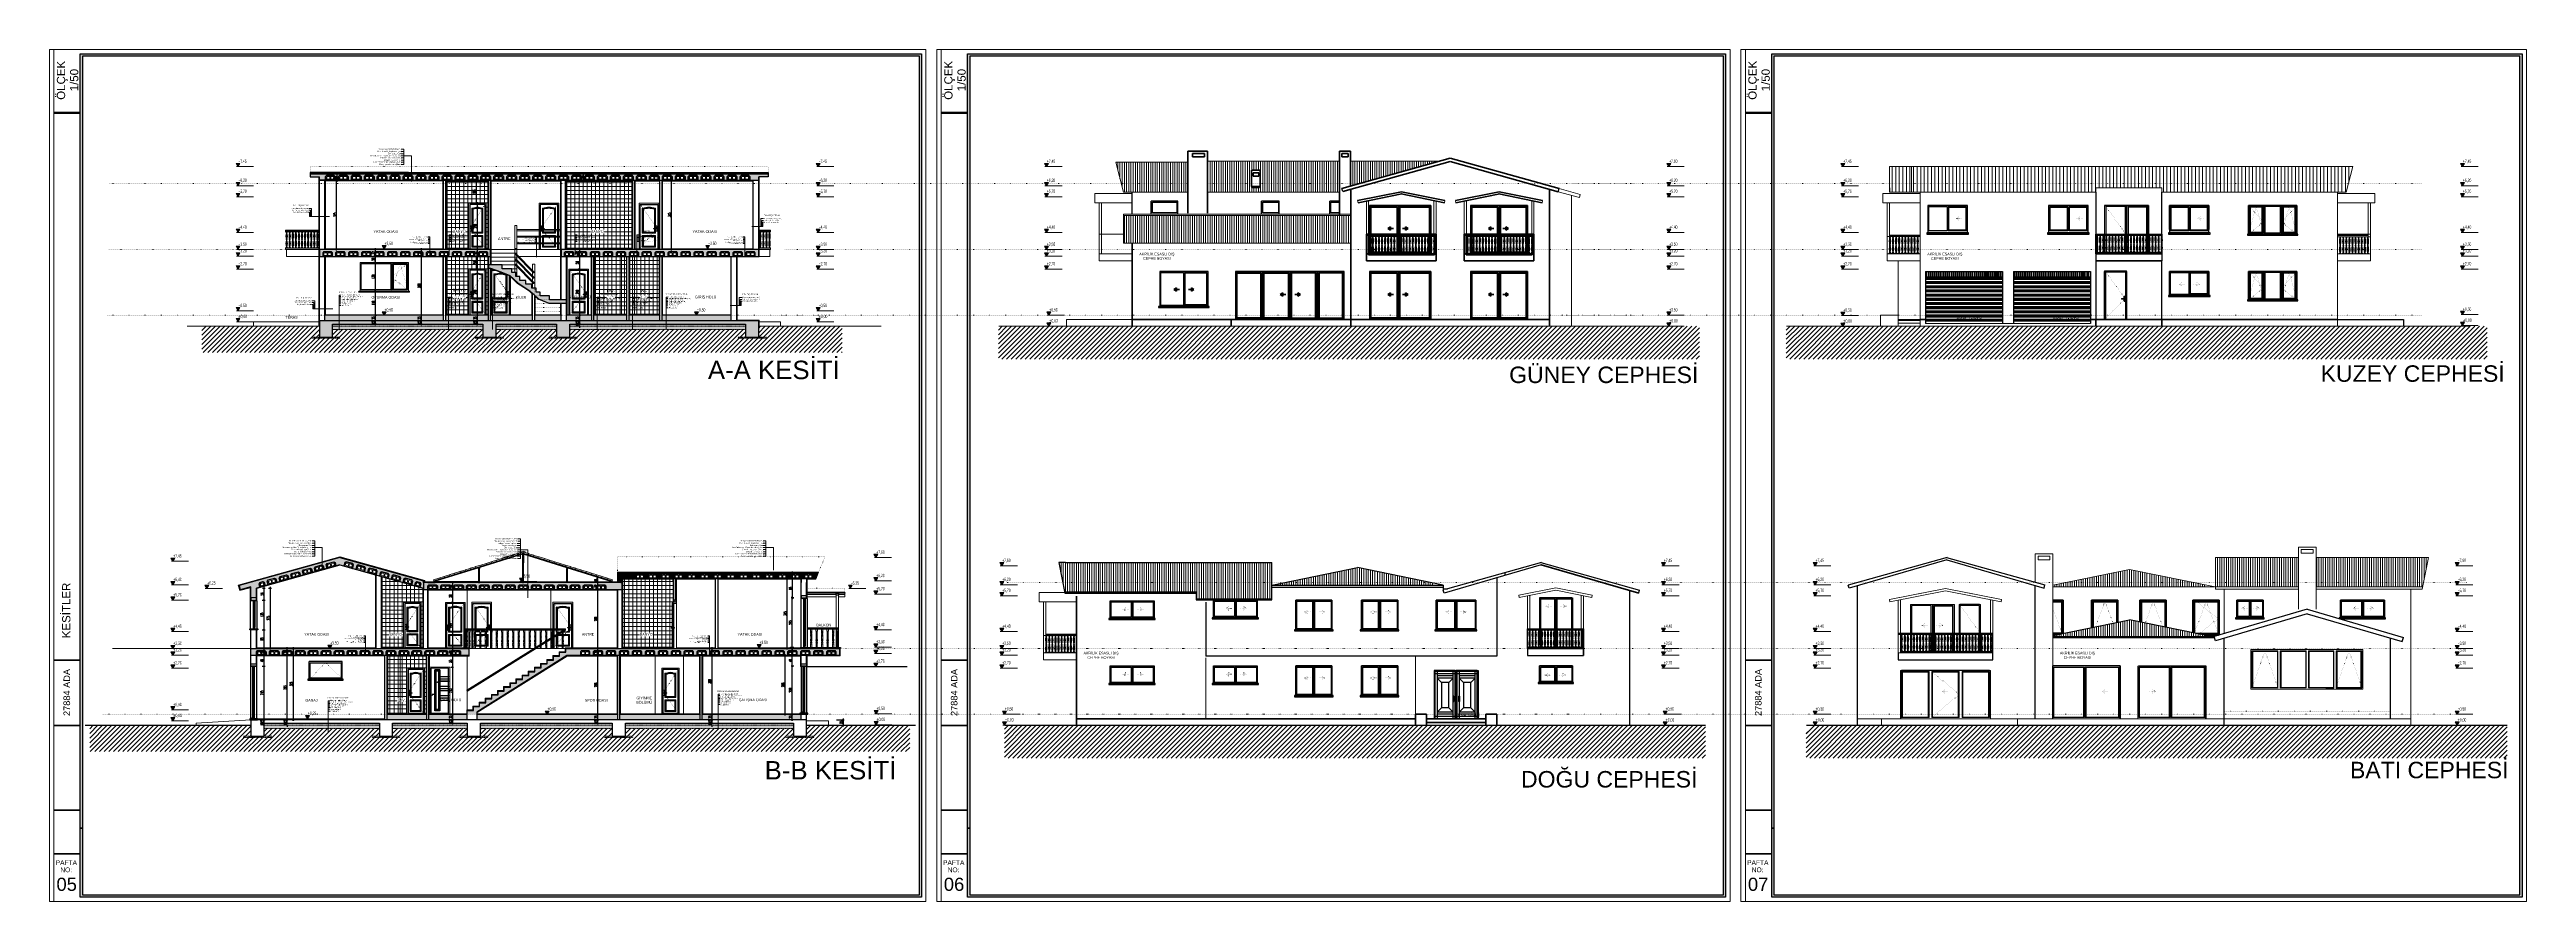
# Model space of a CAD drawing. Extents: x 775040 to 808375, y 4159409 to 4163651.
# Drawn here: x 790428 to 801706, y 4159409 to 4163289 of the extents above; entities that cross this region are included whole.
import ezdxf

# ---------------------------------------------------------------- set-up
doc = ezdxf.new("R2010")
doc.units = 0
doc.header["$MEASUREMENT"] = 0
doc.header["$PDMODE"] = 3
for name, pattern in [('ACAD_ISO07W100', [3, 0, -3]), ('DASHED2', [0.1875, 0.125, -0.0625]), ('DOT3', [0.06, 0, -0.06]), ('DUZ', [500, 500])]:
    doc.linetypes.add(name, pattern=pattern)
doc.layers.get('0').update_dxf_attribs({"linetype": 'DUZ'})
for name, color, linetype, lineweight in [('25yazi', 255, 'Continuous', 15), ('duvar', 7, 'Continuous', 25), ('KALIN', 30, 'Continuous', 18), ('KAPI', 1, 'Continuous', 15), ('kapı', 3, 'Continuous', 9), ('P-HatchLight', 200, 'Continuous', 5), ('P-Levels', 240, 'Continuous', 20), ('P-Oklar', 31, 'Continuous', 18), ('Z_ duvar', 7, 'Continuous', 30), ('Z_antet', 31, 'Continuous', 30), ('Z_asmolen', 53, 'Continuous', 9), ('Z_g1', 1, 'Continuous', 5), ('Z_g2', 2, 'Continuous', 9), ('Z_g3', 3, 'Continuous', 13), ('Z_g4', 4, 'Continuous', 15), ('Z_g5', 5, 'Continuous', 18), ('Z_g6', 6, 'Continuous', 20), ('Z_g8', 192, 'Continuous', 30), ('Z_izdot', 42, 'ACAD_ISO07W100', 9), ('Z_iç ölçü dikey', 111, 'Continuous', 25), ('Z_kesit döşeme', 5, 'Continuous', 30), ('Z_kolon tarama', 171, 'Continuous', 5), ('Z_sıva', 241, 'Continuous', 5), ('Z_tarama', 8, 'Continuous', 5), ('Z_tefriş', 73, 'Continuous', 5), ('Z_yazı', 4, 'Continuous', 20)]:
    doc.layers.add(name, color=color, linetype=linetype, lineweight=lineweight)
for name, color, linetype in [('denizlik', 25, 'Continuous'), ('GÖRÜNÜŞ7', 1, 'Continuous'), ('IZDOT', 3, 'DOT3'), ('kot', 4, 'Continuous'), ('pencere', 3, 'Continuous'), ('YAZI', 3, 'Continuous'), ('YAZıMAHAL', 4, 'Continuous')]:
    doc.layers.add(name, color=color, linetype=linetype)
doc.styles.add('10', font='swisscl.ttf', dxfattribs={"height": 10})
doc.styles.add('50', font='swisscl.ttf', dxfattribs={"height": 50})
doc.styles.add('ARIAL', font='ariblk.ttf', dxfattribs={"height": 1})
doc.styles.add('FORM', font='arial.ttf', dxfattribs={"height": 1.5})
doc.styles.add('OLCUIC', font='ROMANS.SHX', dxfattribs={"width": 0.5})
doc.styles.add('ÖLÇÜ', font='times.ttf', dxfattribs={"height": 15})
doc.dimstyles.new('ölçü 50', dxfattribs={"dimtxt": 12.5, "dimasz": 7, "dimexe": 5.3, "dimexo": 5, "dimgap": 2.5, "dimtad": 1, "dimdec": 0, "dimzin": 9, "dimdsep": 46, "dimtxsty": 'OLCUIC', "dimblk1": 'ARCHTICK', "dimblk2": 'ARCHTICK', "dimsah": 1, "dimcen": 0, "dimdle": 5.5, "dimadec": 0, "dimazin": 0, "dimtfac": 1, "dimtdec": 0, "dimtix": 1, "dimtofl": 0, "dimtmove": 1, "dimatfit": 3, "dimldrblk": 'ARCHTICK', "dimfxl": 0, "dimtolj": 1, "dimtzin": 0, "dimarcsym": 0})

# ---------------------------------------------------------------- blocks, each defined once
blk = doc.blocks.new('fgh')
at = {"layer": 'GÖRÜNÜŞ7', "color": 21}
blk.add_lwpolyline([(253131, 105016), (253131, 105218), (253051, 105218), (253051, 105016)], dxfattribs=at)
at = {"layer": 'IZDOT', "ltscale": 50}
blk.add_lwpolyline([(253129, 105216), (253054, 105110), (253136, 105013)], dxfattribs=at)
at = {"layer": 'kapı', "color": 8}
for p, q in [((253054, 105118), (253054, 105098)), ((253059, 105118), (253059, 105109)), ((253061, 105201), (253066, 105196)), ((253121, 105201), (253116, 105196)), ((253057, 105109), (253069, 105109)), ((253057, 105107), (253069, 105107)), ((253059, 105107), (253059, 105098)), ((253066, 105092), (253061, 105087)), ((253066, 105072), (253061, 105077)), ((253066, 105028), (253061, 105023)), ((253116, 105092), (253121, 105087)), ((253116, 105072), (253121, 105077)), ((253116, 105028), (253121, 105023))]:
    blk.add_line(p, q, dxfattribs=at)
at = {"layer": 'kapı', "color": 4}
blk.add_lwpolyline([(253136, 105016), (253136, 105223), (253046, 105223), (253046, 105016)], dxfattribs=at)
at = {"layer": 'kapı', "color": 8}
for points in [[(253061, 105087), (253121, 105087), (253121, 105201, -0.080625), (253105, 105204, 0.114756), (253077, 105204, -0.080569), (253061, 105201)], [(253066, 105092), (253116, 105092), (253116, 105196, -0.058444), (253103, 105199, 0.107611), (253079, 105199, -0.058407), (253066, 105196)]]:
    blk.add_lwpolyline(points, format="xyb", close=True, dxfattribs=at)
at = {"layer": 'kapı', "color": 9}
blk.add_lwpolyline([(253064, 105089), (253119, 105089), (253119, 105199, -0.069005), (253104, 105201, 0.111446), (253078, 105201, -0.06896), (253064, 105199)], format="xyb", close=True, dxfattribs=at)
at = {"layer": 'kapı', "color": 8}
blk.add_lwpolyline([(253061, 105077), (253061, 105023), (253121, 105023), (253121, 105077), (253061, 105077)], dxfattribs=at)
at = {"layer": 'kapı', "color": 9}
blk.add_lwpolyline([(253064, 105074), (253064, 105026), (253119, 105026), (253119, 105074)], close=True, dxfattribs=at)
at = {"layer": 'kapı', "color": 8}
blk.add_lwpolyline([(253066, 105072), (253066, 105028), (253116, 105028), (253116, 105072)], close=True, dxfattribs=at)
for centre, radius, start, end in [((253056, 105118), 2.5, 0, 180), ((253056, 105098), 2.5, 180, 0), ((253057, 105108), 1, 90, 270), ((253069, 105108), 1, 270, 90)]:
    blk.add_arc(centre, radius, start, end, dxfattribs=at)
blk = doc.blocks.new('asbnm')
at = {"layer": 'Z_asmolen'}
for p, q in [((44129, -2548), (44124, -2554)), ((44124, -2570), (44124, -2554)), ((44168, -2570), (44124, -2570)), ((44130, -2550), (44126, -2554)), ((44126, -2570), (44126, -2554)), ((44162, -2548), (44129, -2548)), ((44162, -2550), (44130, -2550)), ((44131, -2554), (44130, -2556)), ((44130, -2566), (44130, -2556)), ((44144, -2566), (44130, -2566)), ((44144, -2554), (44131, -2554)), ((44144, -2554), (44144, -2566)), ((44160, -2554), (44148, -2554)), ((44148, -2554), (44148, -2566)), ((44162, -2566), (44148, -2566)), ((44160, -2554), (44162, -2556)), ((44162, -2548), (44168, -2554)), ((44162, -2550), (44166, -2554)), ((44162, -2566), (44162, -2556)), ((44166, -2570), (44166, -2554)), ((44168, -2570), (44168, -2554)), ((44188, -2548), (44183, -2554)), ((44183, -2570), (44183, -2554)), ((44227, -2570), (44183, -2570)), ((44189, -2550), (44185, -2554)), ((44185, -2570), (44185, -2554)), ((44221, -2548), (44188, -2548)), ((44221, -2550), (44189, -2550)), ((44190, -2554), (44189, -2556)), ((44189, -2566), (44189, -2556)), ((44203, -2566), (44189, -2566)), ((44203, -2554), (44190, -2554)), ((44203, -2554), (44203, -2566)), ((44219, -2554), (44207, -2554)), ((44207, -2554), (44207, -2566)), ((44221, -2566), (44207, -2566)), ((44219, -2554), (44221, -2556)), ((44221, -2548), (44227, -2554)), ((44221, -2550), (44225, -2554)), ((44221, -2566), (44221, -2556)), ((44225, -2570), (44225, -2554)), ((44227, -2570), (44227, -2554))]:
    blk.add_line(p, q, dxfattribs=at)
blk = doc.blocks.new('KOTLAMAGORUNUS KESITTE')
at = {"layer": 'P-HatchLight'}
for points in [[(0.15, 0.15), (0.07, 0.01), (-0.01, 0.15)], [(0.14, 0.14), (0.07, 0.02), (0, 0.14)], [(0.13, 0.14), (0.07, 0.03), (0.01, 0.14)], [(0.13, 0.13), (0.07, 0.04), (0.02, 0.13)], [(0.12, 0.13), (0.07, 0.05), (0.03, 0.13)], [(0.1, 0.12), (0.07, 0.07), (0.04, 0.12)], [(0.11, 0.12), (0.07, 0.06), (0.04, 0.12)], [(0.09, 0.11), (0.07, 0.08), (0.05, 0.11)], [(0.08, 0.11), (0.07, 0.09), (0.06, 0.11)], [(0.07, 0.1), (0.07, 0.1), (0.07, 0.1)]]:
    blk.add_lwpolyline(points, close=True, dxfattribs=at)
at = {"layer": 'P-Oklar', "color": 2, "ltscale": 0.5}
blk.add_line((0, 0), (0.78, 0), dxfattribs=at)
blk.add_lwpolyline([(-0.02, 0.15), (0.07, 0), (0.16, 0.15)], close=True, dxfattribs=at)
at = {"layer": 'P-Levels', "color": 7, "style": '50', "width": 0.8}
blk.add_attdef('%%P0.00', (-0.03, 0.18), '', height=0.15, dxfattribs=at)
blk = doc.blocks.new('_ARCHTICK')
at = {"color": 0, "linetype": 'ByBlock', "const_width": 0.15}
blk.add_lwpolyline([(-0.5, -0.5), (0.5, 0.5)], dxfattribs=at)
blk = doc.blocks.new('*D1000')
at = {"layer": 'Defpoints', "color": 0, "linetype": 'Continuous', "transparency": 16777216}
for p in [(791509, 4160221), (791509, 4160221), (791509, 4160211)]:
    blk.add_point(p, dxfattribs=at)
at = {"layer": 'Z_iç ölçü dikey', "color": 0, "linetype": 'Continuous', "lineweight": -2, "transparency": 16777216}
for p, q in [((791509, 4160221), (791503, 4160221)), ((791509, 4160211), (791503, 4160211)), ((791509, 4160221), (791509, 4160228)), ((791509, 4160211), (791509, 4160204))]:
    blk.add_line(p, q, dxfattribs=at)
at = {"layer": 'Z_iç ölçü dikey', "color": 0, "linetype": 'Continuous', "lineweight": -2, "transparency": 16777216, "xscale": 7, "yscale": 7, "zscale": 7}
for p, rotation in [((791509, 4160221), 270), ((791509, 4160211), 90)]:
    blk.add_blockref('_ARCHTICK', p, dxfattribs=dict(at, rotation=rotation))
at = {"layer": 'Z_iç ölçü dikey', "color": 0, "linetype": 'Continuous', "transparency": 16777216, "insert": (791500, 4160216), "char_height": 12.5, "attachment_point": 5, "rotation": 90, "style": 'OLCUIC'}
blk.add_mtext('\\A1;10', dxfattribs=at)
blk = doc.blocks.new('*D1001')
at = {"layer": 'Defpoints', "color": 0, "linetype": 'Continuous', "transparency": 16777216}
for p in [(791509, 4160236), (791509, 4160236), (791509, 4160221)]:
    blk.add_point(p, dxfattribs=at)
at = {"layer": 'Z_iç ölçü dikey', "color": 0, "linetype": 'Continuous', "lineweight": -2, "transparency": 16777216}
for p, q in [((791509, 4160236), (791503, 4160236)), ((791509, 4160221), (791503, 4160221)), ((791509, 4160216), (791509, 4160242))]:
    blk.add_line(p, q, dxfattribs=at)
at = {"layer": 'Z_iç ölçü dikey', "color": 0, "linetype": 'Continuous', "lineweight": -2, "transparency": 16777216, "xscale": 7, "yscale": 7, "zscale": 7}
for p, rotation in [((791509, 4160236), 90), ((791509, 4160221), 270)]:
    blk.add_blockref('_ARCHTICK', p, dxfattribs=dict(at, rotation=rotation))
at = {"layer": 'Z_iç ölçü dikey', "color": 0, "linetype": 'Continuous', "transparency": 16777216, "insert": (791500, 4160229), "char_height": 12.5, "attachment_point": 5, "rotation": 90, "style": 'OLCUIC'}
blk.add_mtext('\\A1;15', dxfattribs=at)
blk = doc.blocks.new('*D1002')
at = {"layer": 'Defpoints', "color": 0, "linetype": 'Continuous', "transparency": 16777216}
for p in [(791509, 4160529), (791510, 4160529), (791509, 4160236)]:
    blk.add_point(p, dxfattribs=at)
at = {"layer": 'Z_iç ölçü dikey', "color": 0, "linetype": 'Continuous', "lineweight": -2, "transparency": 16777216}
for p, q in [((791509, 4160529), (791503, 4160529)), ((791509, 4160231), (791509, 4160535)), ((791509, 4160236), (791503, 4160236))]:
    blk.add_line(p, q, dxfattribs=at)
at = {"layer": 'Z_iç ölçü dikey', "color": 0, "linetype": 'Continuous', "lineweight": -2, "transparency": 16777216, "xscale": 7, "yscale": 7, "zscale": 7}
for p, rotation in [((791509, 4160529), 90), ((791509, 4160236), 270)]:
    blk.add_blockref('_ARCHTICK', p, dxfattribs=dict(at, rotation=rotation))
at = {"layer": 'Z_iç ölçü dikey', "color": 0, "linetype": 'Continuous', "transparency": 16777216, "insert": (791500, 4160383), "char_height": 12.5, "attachment_point": 5, "rotation": 90, "style": 'OLCUIC'}
blk.add_mtext('\\A1;293', dxfattribs=at)
blk = doc.blocks.new('*D1003')
at = {"layer": 'Defpoints', "color": 0, "linetype": 'Continuous', "transparency": 16777216}
for p in [(791509, 4160561), (791510, 4160561), (791510, 4160529)]:
    blk.add_point(p, dxfattribs=at)
at = {"layer": 'Z_iç ölçü dikey', "color": 0, "linetype": 'Continuous', "lineweight": -2, "transparency": 16777216}
for p, q in [((791509, 4160561), (791503, 4160561)), ((791509, 4160529), (791503, 4160529)), ((791509, 4160524), (791509, 4160567))]:
    blk.add_line(p, q, dxfattribs=at)
at = {"layer": 'Z_iç ölçü dikey', "color": 0, "linetype": 'Continuous', "lineweight": -2, "transparency": 16777216, "xscale": 7, "yscale": 7, "zscale": 7}
for p, rotation in [((791509, 4160561), 90), ((791509, 4160529), 270)]:
    blk.add_blockref('_ARCHTICK', p, dxfattribs=dict(at, rotation=rotation))
at = {"layer": 'Z_iç ölçü dikey', "color": 0, "linetype": 'Continuous', "transparency": 16777216, "insert": (791500, 4160545), "char_height": 12.5, "attachment_point": 5, "rotation": 90, "style": 'OLCUIC'}
blk.add_mtext('\\A1;32', dxfattribs=at)
blk = doc.blocks.new('*D1004')
at = {"layer": 'Defpoints', "color": 0, "linetype": 'Continuous', "transparency": 16777216}
for p in [(791368, 4160781), (791365, 4160646), (791404, 4160646)]:
    blk.add_point(p, dxfattribs=at)
at = {"layer": 'Z_iç ölçü dikey', "color": 0, "linetype": 'Continuous', "lineweight": -2, "transparency": 16777216}
for p, q in [((791396, 4160781), (791409, 4160781)), ((791404, 4160787), (791404, 4160641)), ((791396, 4160646), (791409, 4160646))]:
    blk.add_line(p, q, dxfattribs=at)
at = {"layer": 'Z_iç ölçü dikey', "color": 0, "linetype": 'Continuous', "lineweight": -2, "transparency": 16777216, "xscale": 7, "yscale": 7, "zscale": 7}
for p, rotation in [((791404, 4160781), 90), ((791404, 4160646), 270)]:
    blk.add_blockref('_ARCHTICK', p, dxfattribs=dict(at, rotation=rotation))
at = {"layer": 'Z_iç ölçü dikey', "color": 0, "linetype": 'Continuous', "transparency": 16777216, "insert": (791395, 4160714), "char_height": 12.5, "attachment_point": 5, "rotation": 90, "style": 'OLCUIC'}
blk.add_mtext('\\A1;135', dxfattribs=at)
blk = doc.blocks.new('*D1005')
at = {"layer": 'Defpoints', "color": 0, "linetype": 'Continuous', "transparency": 16777216}
for p in [(791365, 4160646), (791404, 4160561), (791404, 4160561)]:
    blk.add_point(p, dxfattribs=at)
at = {"layer": 'Z_iç ölçü dikey', "color": 0, "linetype": 'Continuous', "lineweight": -2, "transparency": 16777216}
for p, q in [((791396, 4160646), (791409, 4160646)), ((791404, 4160652), (791404, 4160556)), ((791404, 4160561), (791399, 4160561))]:
    blk.add_line(p, q, dxfattribs=at)
at = {"layer": 'Z_iç ölçü dikey', "color": 0, "linetype": 'Continuous', "lineweight": -2, "transparency": 16777216, "xscale": 7, "yscale": 7, "zscale": 7}
for p, rotation in [((791404, 4160646), 90), ((791404, 4160561), 270)]:
    blk.add_blockref('_ARCHTICK', p, dxfattribs=dict(at, rotation=rotation))
at = {"layer": 'Z_iç ölçü dikey', "color": 0, "linetype": 'Continuous', "transparency": 16777216, "insert": (791395, 4160604), "char_height": 12.5, "attachment_point": 5, "rotation": 90, "style": 'OLCUIC'}
blk.add_mtext('\\A1;85', dxfattribs=at)
blk = doc.blocks.new('*D1006')
at = {"layer": 'Defpoints', "color": 0, "linetype": 'Continuous', "transparency": 16777216}
for p in [(791404, 4160561), (791404, 4160529), (791404, 4160529)]:
    blk.add_point(p, dxfattribs=at)
at = {"layer": 'Z_iç ölçü dikey', "color": 0, "linetype": 'Continuous', "lineweight": -2, "transparency": 16777216}
for p, q in [((791404, 4160561), (791399, 4160561)), ((791404, 4160529), (791399, 4160529)), ((791404, 4160567), (791404, 4160524))]:
    blk.add_line(p, q, dxfattribs=at)
at = {"layer": 'Z_iç ölçü dikey', "color": 0, "linetype": 'Continuous', "lineweight": -2, "transparency": 16777216, "xscale": 7, "yscale": 7, "zscale": 7}
for p, rotation in [((791404, 4160561), 90), ((791404, 4160529), 270)]:
    blk.add_blockref('_ARCHTICK', p, dxfattribs=dict(at, rotation=rotation))
at = {"layer": 'Z_iç ölçü dikey', "color": 0, "linetype": 'Continuous', "transparency": 16777216, "insert": (791395, 4160545), "char_height": 12.5, "attachment_point": 5, "rotation": 90, "style": 'OLCUIC'}
blk.add_mtext('\\A1;32', dxfattribs=at)
blk = doc.blocks.new('*D1007')
at = {"layer": 'Defpoints', "color": 0, "linetype": 'Continuous', "transparency": 16777216}
for p in [(791404, 4160529), (791366, 4160481), (791404, 4160481)]:
    blk.add_point(p, dxfattribs=at)
at = {"layer": 'Z_iç ölçü dikey', "color": 0, "linetype": 'Continuous', "lineweight": -2, "transparency": 16777216}
for p, q in [((791404, 4160529), (791399, 4160529)), ((791404, 4160535), (791404, 4160476)), ((791396, 4160481), (791409, 4160481))]:
    blk.add_line(p, q, dxfattribs=at)
at = {"layer": 'Z_iç ölçü dikey', "color": 0, "linetype": 'Continuous', "lineweight": -2, "transparency": 16777216, "xscale": 7, "yscale": 7, "zscale": 7}
for p, rotation in [((791404, 4160529), 90), ((791404, 4160481), 270)]:
    blk.add_blockref('_ARCHTICK', p, dxfattribs=dict(at, rotation=rotation))
at = {"layer": 'Z_iç ölçü dikey', "color": 0, "linetype": 'Continuous', "transparency": 16777216, "insert": (791395, 4160505), "char_height": 12.5, "attachment_point": 5, "rotation": 90, "style": 'OLCUIC'}
blk.add_mtext('\\A1;48', dxfattribs=at)
blk = doc.blocks.new('*D1008')
at = {"layer": 'Defpoints', "color": 0, "linetype": 'Continuous', "transparency": 16777216}
for p in [(791366, 4160481), (791403, 4160236), (791404, 4160236)]:
    blk.add_point(p, dxfattribs=at)
at = {"layer": 'Z_iç ölçü dikey', "color": 0, "linetype": 'Continuous', "lineweight": -2, "transparency": 16777216}
for p, q in [((791396, 4160481), (791409, 4160481)), ((791404, 4160487), (791404, 4160231)), ((791404, 4160236), (791409, 4160236))]:
    blk.add_line(p, q, dxfattribs=at)
at = {"layer": 'Z_iç ölçü dikey', "color": 0, "linetype": 'Continuous', "lineweight": -2, "transparency": 16777216, "xscale": 7, "yscale": 7, "zscale": 7}
for p, rotation in [((791404, 4160481), 90), ((791404, 4160236), 270)]:
    blk.add_blockref('_ARCHTICK', p, dxfattribs=dict(at, rotation=rotation))
at = {"layer": 'Z_iç ölçü dikey', "color": 0, "linetype": 'Continuous', "transparency": 16777216, "insert": (791395, 4160359), "char_height": 12.5, "attachment_point": 5, "rotation": 90, "style": 'OLCUIC'}
blk.add_mtext('\\A1;245', dxfattribs=at)
blk = doc.blocks.new('*D1009')
at = {"layer": 'Defpoints', "color": 0, "linetype": 'Continuous', "transparency": 16777216}
for p in [(791403, 4160236), (791404, 4160221), (791405, 4160221)]:
    blk.add_point(p, dxfattribs=at)
at = {"layer": 'Z_iç ölçü dikey', "color": 0, "linetype": 'Continuous', "lineweight": -2, "transparency": 16777216}
for p, q in [((791404, 4160221), (791399, 4160221)), ((791404, 4160242), (791404, 4160216)), ((791404, 4160236), (791409, 4160236))]:
    blk.add_line(p, q, dxfattribs=at)
at = {"layer": 'Z_iç ölçü dikey', "color": 0, "linetype": 'Continuous', "lineweight": -2, "transparency": 16777216, "xscale": 7, "yscale": 7, "zscale": 7}
for p, rotation in [((791404, 4160236), 90), ((791404, 4160221), 270)]:
    blk.add_blockref('_ARCHTICK', p, dxfattribs=dict(at, rotation=rotation))
at = {"layer": 'Z_iç ölçü dikey', "color": 0, "linetype": 'Continuous', "transparency": 16777216, "insert": (791395, 4160229), "char_height": 12.5, "attachment_point": 5, "rotation": 90, "style": 'OLCUIC'}
blk.add_mtext('\\A1;15', dxfattribs=at)
blk = doc.blocks.new('*D1010')
at = {"layer": 'Defpoints', "color": 0, "linetype": 'Continuous', "transparency": 16777216}
for p in [(791404, 4160211), (791405, 4160221), (791405, 4160211)]:
    blk.add_point(p, dxfattribs=at)
at = {"layer": 'Z_iç ölçü dikey', "color": 0, "linetype": 'Continuous', "lineweight": -2, "transparency": 16777216}
for p, q in [((791404, 4160221), (791399, 4160221)), ((791404, 4160211), (791399, 4160211)), ((791404, 4160221), (791404, 4160228)), ((791404, 4160211), (791404, 4160204))]:
    blk.add_line(p, q, dxfattribs=at)
at = {"layer": 'Z_iç ölçü dikey', "color": 0, "linetype": 'Continuous', "lineweight": -2, "transparency": 16777216, "xscale": 7, "yscale": 7, "zscale": 7}
for p, rotation in [((791404, 4160221), 270), ((791404, 4160211), 90)]:
    blk.add_blockref('_ARCHTICK', p, dxfattribs=dict(at, rotation=rotation))
at = {"layer": 'Z_iç ölçü dikey', "color": 0, "linetype": 'Continuous', "transparency": 16777216, "insert": (791395, 4160216), "char_height": 12.5, "attachment_point": 5, "rotation": 90, "style": 'OLCUIC'}
blk.add_mtext('\\A1;10', dxfattribs=at)
blk = doc.blocks.new('*D1011')
at = {"layer": 'Defpoints', "color": 0, "linetype": 'Continuous', "transparency": 16777216}
for p in [(793809, 4160261), (793838, 4160261), (793838, 4160236)]:
    blk.add_point(p, dxfattribs=at)
at = {"layer": 'Z_iç ölçü dikey', "color": 0, "linetype": 'Continuous', "lineweight": -2, "transparency": 16777216}
for p, q in [((793817, 4160261), (793804, 4160261)), ((793817, 4160236), (793804, 4160236)), ((793809, 4160231), (793809, 4160267))]:
    blk.add_line(p, q, dxfattribs=at)
at = {"layer": 'Z_iç ölçü dikey', "color": 0, "linetype": 'Continuous', "lineweight": -2, "transparency": 16777216, "xscale": 7, "yscale": 7, "zscale": 7}
for p, rotation in [((793809, 4160261), 90), ((793809, 4160236), 270)]:
    blk.add_blockref('_ARCHTICK', p, dxfattribs=dict(at, rotation=rotation))
at = {"layer": 'Z_iç ölçü dikey', "color": 0, "linetype": 'Continuous', "transparency": 16777216, "insert": (793801, 4160249), "char_height": 12.5, "attachment_point": 5, "rotation": 90, "style": 'OLCUIC'}
blk.add_mtext('\\A1;25', dxfattribs=at)
blk = doc.blocks.new('*D1012')
at = {"layer": 'Defpoints', "color": 0, "linetype": 'Continuous', "transparency": 16777216}
for p in [(793809, 4160481), (793858, 4160481), (793838, 4160261)]:
    blk.add_point(p, dxfattribs=at)
at = {"layer": 'Z_iç ölçü dikey', "color": 0, "linetype": 'Continuous', "lineweight": -2, "transparency": 16777216}
for p, q in [((793817, 4160481), (793804, 4160481)), ((793809, 4160256), (793809, 4160487)), ((793817, 4160261), (793804, 4160261))]:
    blk.add_line(p, q, dxfattribs=at)
at = {"layer": 'Z_iç ölçü dikey', "color": 0, "linetype": 'Continuous', "lineweight": -2, "transparency": 16777216, "xscale": 7, "yscale": 7, "zscale": 7}
for p, rotation in [((793809, 4160481), 90), ((793809, 4160261), 270)]:
    blk.add_blockref('_ARCHTICK', p, dxfattribs=dict(at, rotation=rotation))
at = {"layer": 'Z_iç ölçü dikey', "color": 0, "linetype": 'Continuous', "transparency": 16777216, "insert": (793801, 4160371), "char_height": 12.5, "attachment_point": 5, "rotation": 90, "style": 'OLCUIC'}
blk.add_mtext('\\A1;220', dxfattribs=at)
blk = doc.blocks.new('*D1013')
at = {"layer": 'Defpoints', "color": 0, "linetype": 'Continuous', "transparency": 16777216}
for p in [(793809, 4160529), (793841, 4160529), (793858, 4160481)]:
    blk.add_point(p, dxfattribs=at)
at = {"layer": 'Z_iç ölçü dikey', "color": 0, "linetype": 'Continuous', "lineweight": -2, "transparency": 16777216}
for p, q in [((793817, 4160529), (793804, 4160529)), ((793809, 4160476), (793809, 4160535)), ((793817, 4160481), (793804, 4160481))]:
    blk.add_line(p, q, dxfattribs=at)
at = {"layer": 'Z_iç ölçü dikey', "color": 0, "linetype": 'Continuous', "lineweight": -2, "transparency": 16777216, "xscale": 7, "yscale": 7, "zscale": 7}
for p, rotation in [((793809, 4160529), 90), ((793809, 4160481), 270)]:
    blk.add_blockref('_ARCHTICK', p, dxfattribs=dict(at, rotation=rotation))
at = {"layer": 'Z_iç ölçü dikey', "color": 0, "linetype": 'Continuous', "transparency": 16777216, "insert": (793801, 4160505), "char_height": 12.5, "attachment_point": 5, "rotation": 90, "style": 'OLCUIC'}
blk.add_mtext('\\A1;48', dxfattribs=at)
blk = doc.blocks.new('*D1014')
at = {"layer": 'Defpoints', "color": 0, "linetype": 'Continuous', "transparency": 16777216}
for p in [(793809, 4160561), (793830, 4160561), (793841, 4160529)]:
    blk.add_point(p, dxfattribs=at)
at = {"layer": 'Z_iç ölçü dikey', "color": 0, "linetype": 'Continuous', "lineweight": -2, "transparency": 16777216}
for p, q in [((793817, 4160561), (793804, 4160561)), ((793817, 4160529), (793804, 4160529)), ((793809, 4160524), (793809, 4160567))]:
    blk.add_line(p, q, dxfattribs=at)
at = {"layer": 'Z_iç ölçü dikey', "color": 0, "linetype": 'Continuous', "lineweight": -2, "transparency": 16777216, "xscale": 7, "yscale": 7, "zscale": 7}
for p, rotation in [((793809, 4160561), 90), ((793809, 4160529), 270)]:
    blk.add_blockref('_ARCHTICK', p, dxfattribs=dict(at, rotation=rotation))
at = {"layer": 'Z_iç ölçü dikey', "color": 0, "linetype": 'Continuous', "transparency": 16777216, "insert": (793801, 4160545), "char_height": 12.5, "attachment_point": 5, "rotation": 90, "style": 'OLCUIC'}
blk.add_mtext('\\A1;32', dxfattribs=at)
blk = doc.blocks.new('*D1015')
at = {"layer": 'Defpoints', "color": 0, "linetype": 'Continuous', "transparency": 16777216}
for p in [(793809, 4160566), (793830, 4160561), (793857, 4160566)]:
    blk.add_point(p, dxfattribs=at)
at = {"layer": 'Z_iç ölçü dikey', "color": 0, "linetype": 'Continuous', "lineweight": -2, "transparency": 16777216}
for p, q in [((793817, 4160566), (793804, 4160566)), ((793817, 4160561), (793804, 4160561)), ((793809, 4160566), (793809, 4160573)), ((793809, 4160561), (793809, 4160554))]:
    blk.add_line(p, q, dxfattribs=at)
at = {"layer": 'Z_iç ölçü dikey', "color": 0, "linetype": 'Continuous', "lineweight": -2, "transparency": 16777216, "xscale": 7, "yscale": 7, "zscale": 7}
for p, rotation in [((793809, 4160566), 270), ((793809, 4160561), 90)]:
    blk.add_blockref('_ARCHTICK', p, dxfattribs=dict(at, rotation=rotation))
at = {"layer": 'Z_iç ölçü dikey', "color": 0, "linetype": 'Continuous', "transparency": 16777216, "insert": (793801, 4160564), "char_height": 12.5, "attachment_point": 5, "rotation": 90, "style": 'OLCUIC'}
blk.add_mtext('\\A1;5', dxfattribs=at)
blk = doc.blocks.new('*D1016')
at = {"layer": 'Defpoints', "color": 0, "linetype": 'Continuous', "transparency": 16777216}
for p in [(793809, 4160791), (793857, 4160791), (793857, 4160566)]:
    blk.add_point(p, dxfattribs=at)
at = {"layer": 'Z_iç ölçü dikey', "color": 0, "linetype": 'Continuous', "lineweight": -2, "transparency": 16777216}
for p, q in [((793817, 4160791), (793804, 4160791)), ((793809, 4160561), (793809, 4160797)), ((793817, 4160566), (793804, 4160566))]:
    blk.add_line(p, q, dxfattribs=at)
at = {"layer": 'Z_iç ölçü dikey', "color": 0, "linetype": 'Continuous', "lineweight": -2, "transparency": 16777216, "xscale": 7, "yscale": 7, "zscale": 7}
for p, rotation in [((793809, 4160791), 90), ((793809, 4160566), 270)]:
    blk.add_blockref('_ARCHTICK', p, dxfattribs=dict(at, rotation=rotation))
at = {"layer": 'Z_iç ölçü dikey', "color": 0, "linetype": 'Continuous', "transparency": 16777216, "insert": (793801, 4160679), "char_height": 12.5, "attachment_point": 5, "rotation": 90, "style": 'OLCUIC'}
blk.add_mtext('\\A1;225', dxfattribs=at)
blk = doc.blocks.new('*D1017')
at = {"layer": 'Defpoints', "color": 0, "linetype": 'Continuous', "transparency": 16777216}
for p in [(793446, 4160561), (793443, 4160261), (793443, 4160261)]:
    blk.add_point(p, dxfattribs=at)
at = {"layer": 'Z_iç ölçü dikey', "color": 0, "linetype": 'Continuous', "lineweight": -2, "transparency": 16777216}
for p, q in [((793443, 4160561), (793437, 4160561)), ((793443, 4160567), (793443, 4160256)), ((793443, 4160261), (793448, 4160261))]:
    blk.add_line(p, q, dxfattribs=at)
at = {"layer": 'Z_iç ölçü dikey', "color": 0, "linetype": 'Continuous', "lineweight": -2, "transparency": 16777216, "xscale": 7, "yscale": 7, "zscale": 7}
for p, rotation in [((793443, 4160561), 90), ((793443, 4160261), 270)]:
    blk.add_blockref('_ARCHTICK', p, dxfattribs=dict(at, rotation=rotation))
at = {"layer": 'Z_iç ölçü dikey', "color": 0, "linetype": 'Continuous', "transparency": 16777216, "insert": (793434, 4160411), "char_height": 12.5, "attachment_point": 5, "rotation": 90, "style": 'OLCUIC'}
blk.add_mtext('\\A1;300', dxfattribs=at)
blk = doc.blocks.new('*D1018')
at = {"layer": 'Defpoints', "color": 0, "linetype": 'Continuous', "transparency": 16777216}
for p in [(793443, 4160261), (793443, 4160236), (793443, 4160236)]:
    blk.add_point(p, dxfattribs=at)
at = {"layer": 'Z_iç ölçü dikey', "color": 0, "linetype": 'Continuous', "lineweight": -2, "transparency": 16777216}
for p, q in [((793443, 4160267), (793443, 4160231)), ((793443, 4160261), (793448, 4160261)), ((793443, 4160236), (793448, 4160236))]:
    blk.add_line(p, q, dxfattribs=at)
at = {"layer": 'Z_iç ölçü dikey', "color": 0, "linetype": 'Continuous', "lineweight": -2, "transparency": 16777216, "xscale": 7, "yscale": 7, "zscale": 7}
for p, rotation in [((793443, 4160261), 90), ((793443, 4160236), 270)]:
    blk.add_blockref('_ARCHTICK', p, dxfattribs=dict(at, rotation=rotation))
at = {"layer": 'Z_iç ölçü dikey', "color": 0, "linetype": 'Continuous', "transparency": 16777216, "insert": (793434, 4160249), "char_height": 12.5, "attachment_point": 5, "rotation": 90, "style": 'OLCUIC'}
blk.add_mtext('\\A1;25', dxfattribs=at)
blk = doc.blocks.new('*D1019')
at = {"layer": 'Defpoints', "color": 0, "linetype": 'Continuous', "transparency": 16777216}
for p in [(793443, 4160236), (793443, 4160221), (793443, 4160221)]:
    blk.add_point(p, dxfattribs=at)
at = {"layer": 'Z_iç ölçü dikey', "color": 0, "linetype": 'Continuous', "lineweight": -2, "transparency": 16777216}
for p, q in [((793443, 4160242), (793443, 4160216)), ((793443, 4160236), (793448, 4160236)), ((793443, 4160221), (793448, 4160221))]:
    blk.add_line(p, q, dxfattribs=at)
at = {"layer": 'Z_iç ölçü dikey', "color": 0, "linetype": 'Continuous', "lineweight": -2, "transparency": 16777216, "xscale": 7, "yscale": 7, "zscale": 7}
for p, rotation in [((793443, 4160236), 90), ((793443, 4160221), 270)]:
    blk.add_blockref('_ARCHTICK', p, dxfattribs=dict(at, rotation=rotation))
at = {"layer": 'Z_iç ölçü dikey', "color": 0, "linetype": 'Continuous', "transparency": 16777216, "insert": (793434, 4160229), "char_height": 12.5, "attachment_point": 5, "rotation": 90, "style": 'OLCUIC'}
blk.add_mtext('\\A1;15', dxfattribs=at)
blk = doc.blocks.new('*D1020')
at = {"layer": 'Defpoints', "color": 0, "linetype": 'Continuous', "transparency": 16777216}
for p in [(793443, 4160221), (793443, 4160211), (793444, 4160211)]:
    blk.add_point(p, dxfattribs=at)
at = {"layer": 'Z_iç ölçü dikey', "color": 0, "linetype": 'Continuous', "lineweight": -2, "transparency": 16777216}
for p, q in [((793443, 4160211), (793437, 4160211)), ((793443, 4160221), (793443, 4160228)), ((793443, 4160221), (793448, 4160221)), ((793443, 4160211), (793443, 4160204))]:
    blk.add_line(p, q, dxfattribs=at)
at = {"layer": 'Z_iç ölçü dikey', "color": 0, "linetype": 'Continuous', "lineweight": -2, "transparency": 16777216, "xscale": 7, "yscale": 7, "zscale": 7}
for p, rotation in [((793443, 4160221), 270), ((793443, 4160211), 90)]:
    blk.add_blockref('_ARCHTICK', p, dxfattribs=dict(at, rotation=rotation))
at = {"layer": 'Z_iç ölçü dikey', "color": 0, "linetype": 'Continuous', "transparency": 16777216, "insert": (793434, 4160216), "char_height": 12.5, "attachment_point": 5, "rotation": 90, "style": 'OLCUIC'}
blk.add_mtext('\\A1;10', dxfattribs=at)
blk = doc.blocks.new('*D1021')
at = {"layer": 'Defpoints', "color": 0, "linetype": 'Continuous', "transparency": 16777216}
for p in [(792923, 4160879), (792923, 4160861), (792923, 4160861)]:
    blk.add_point(p, dxfattribs=at)
at = {"layer": 'Z_iç ölçü dikey', "color": 0, "linetype": 'Continuous', "lineweight": -2, "transparency": 16777216}
for p, q in [((792923, 4160879), (792918, 4160879)), ((792923, 4160861), (792918, 4160861)), ((792923, 4160884), (792923, 4160856))]:
    blk.add_line(p, q, dxfattribs=at)
at = {"layer": 'Z_iç ölçü dikey', "color": 0, "linetype": 'Continuous', "lineweight": -2, "transparency": 16777216, "xscale": 7, "yscale": 7, "zscale": 7}
for p, rotation in [((792923, 4160879), 90), ((792923, 4160861), 270)]:
    blk.add_blockref('_ARCHTICK', p, dxfattribs=dict(at, rotation=rotation))
at = {"layer": 'Z_iç ölçü dikey', "color": 0, "linetype": 'Continuous', "transparency": 16777216, "insert": (792915, 4160870), "char_height": 12.5, "attachment_point": 5, "rotation": 90, "style": 'OLCUIC'}
blk.add_mtext('\\A1;18', dxfattribs=at)
blk = doc.blocks.new('*D1022')
at = {"layer": 'Defpoints', "color": 0, "linetype": 'Continuous', "transparency": 16777216}
for p in [(792923, 4160861), (792923, 4160829), (792923, 4160829)]:
    blk.add_point(p, dxfattribs=at)
at = {"layer": 'Z_iç ölçü dikey', "color": 0, "linetype": 'Continuous', "lineweight": -2, "transparency": 16777216}
for p, q in [((792923, 4160861), (792918, 4160861)), ((792923, 4160867), (792923, 4160824)), ((792923, 4160829), (792918, 4160829))]:
    blk.add_line(p, q, dxfattribs=at)
at = {"layer": 'Z_iç ölçü dikey', "color": 0, "linetype": 'Continuous', "lineweight": -2, "transparency": 16777216, "xscale": 7, "yscale": 7, "zscale": 7}
for p, rotation in [((792923, 4160861), 90), ((792923, 4160829), 270)]:
    blk.add_blockref('_ARCHTICK', p, dxfattribs=dict(at, rotation=rotation))
at = {"layer": 'Z_iç ölçü dikey', "color": 0, "linetype": 'Continuous', "transparency": 16777216, "insert": (792915, 4160845), "char_height": 12.5, "attachment_point": 5, "rotation": 90, "style": 'OLCUIC'}
blk.add_mtext('\\A1;32', dxfattribs=at)
blk = doc.blocks.new('*D1023')
at = {"layer": 'Defpoints', "color": 0, "linetype": 'Continuous', "transparency": 16777216}
for p in [(792923, 4160829), (792923, 4160561), (792923, 4160561)]:
    blk.add_point(p, dxfattribs=at)
at = {"layer": 'Z_iç ölçü dikey', "color": 0, "linetype": 'Continuous', "lineweight": -2, "transparency": 16777216}
for p, q in [((792923, 4160829), (792918, 4160829)), ((792923, 4160835), (792923, 4160556)), ((792923, 4160561), (792918, 4160561))]:
    blk.add_line(p, q, dxfattribs=at)
at = {"layer": 'Z_iç ölçü dikey', "color": 0, "linetype": 'Continuous', "lineweight": -2, "transparency": 16777216, "xscale": 7, "yscale": 7, "zscale": 7}
for p, rotation in [((792923, 4160829), 90), ((792923, 4160561), 270)]:
    blk.add_blockref('_ARCHTICK', p, dxfattribs=dict(at, rotation=rotation))
at = {"layer": 'Z_iç ölçü dikey', "color": 0, "linetype": 'Continuous', "transparency": 16777216, "insert": (792915, 4160695), "char_height": 12.5, "attachment_point": 5, "rotation": 90, "style": 'OLCUIC'}
blk.add_mtext('\\A1;268', dxfattribs=at)
blk = doc.blocks.new('*D1024')
at = {"layer": 'Defpoints', "color": 0, "linetype": 'Continuous', "transparency": 16777216}
for p in [(792923, 4160561), (792923, 4160529), (792923, 4160529)]:
    blk.add_point(p, dxfattribs=at)
at = {"layer": 'Z_iç ölçü dikey', "color": 0, "linetype": 'Continuous', "lineweight": -2, "transparency": 16777216}
for p, q in [((792923, 4160561), (792918, 4160561)), ((792923, 4160529), (792918, 4160529)), ((792923, 4160567), (792923, 4160524))]:
    blk.add_line(p, q, dxfattribs=at)
at = {"layer": 'Z_iç ölçü dikey', "color": 0, "linetype": 'Continuous', "lineweight": -2, "transparency": 16777216, "xscale": 7, "yscale": 7, "zscale": 7}
for p, rotation in [((792923, 4160561), 90), ((792923, 4160529), 270)]:
    blk.add_blockref('_ARCHTICK', p, dxfattribs=dict(at, rotation=rotation))
at = {"layer": 'Z_iç ölçü dikey', "color": 0, "linetype": 'Continuous', "transparency": 16777216, "insert": (792915, 4160545), "char_height": 12.5, "attachment_point": 5, "rotation": 90, "style": 'OLCUIC'}
blk.add_mtext('\\A1;32', dxfattribs=at)
blk = doc.blocks.new('*D1025')
at = {"layer": 'Defpoints', "color": 0, "linetype": 'Continuous', "transparency": 16777216}
for p in [(792923, 4160529), (792923, 4160261), (792923, 4160261)]:
    blk.add_point(p, dxfattribs=at)
at = {"layer": 'Z_iç ölçü dikey', "color": 0, "linetype": 'Continuous', "lineweight": -2, "transparency": 16777216}
for p, q in [((792923, 4160529), (792918, 4160529)), ((792923, 4160535), (792923, 4160256)), ((792923, 4160261), (792918, 4160261))]:
    blk.add_line(p, q, dxfattribs=at)
at = {"layer": 'Z_iç ölçü dikey', "color": 0, "linetype": 'Continuous', "lineweight": -2, "transparency": 16777216, "xscale": 7, "yscale": 7, "zscale": 7}
for p, rotation in [((792923, 4160529), 90), ((792923, 4160261), 270)]:
    blk.add_blockref('_ARCHTICK', p, dxfattribs=dict(at, rotation=rotation))
at = {"layer": 'Z_iç ölçü dikey', "color": 0, "linetype": 'Continuous', "transparency": 16777216, "insert": (792915, 4160395), "char_height": 12.5, "attachment_point": 5, "rotation": 90, "style": 'OLCUIC'}
blk.add_mtext('\\A1;268', dxfattribs=at)
blk = doc.blocks.new('*D1026')
at = {"layer": 'Defpoints', "color": 0, "linetype": 'Continuous', "transparency": 16777216}
for p in [(792919, 4160236), (792923, 4160261), (792923, 4160236)]:
    blk.add_point(p, dxfattribs=at)
at = {"layer": 'Z_iç ölçü dikey', "color": 0, "linetype": 'Continuous', "lineweight": -2, "transparency": 16777216}
for p, q in [((792923, 4160261), (792918, 4160261)), ((792923, 4160267), (792923, 4160231)), ((792923, 4160236), (792929, 4160236))]:
    blk.add_line(p, q, dxfattribs=at)
at = {"layer": 'Z_iç ölçü dikey', "color": 0, "linetype": 'Continuous', "lineweight": -2, "transparency": 16777216, "xscale": 7, "yscale": 7, "zscale": 7}
for p, rotation in [((792923, 4160261), 90), ((792923, 4160236), 270)]:
    blk.add_blockref('_ARCHTICK', p, dxfattribs=dict(at, rotation=rotation))
at = {"layer": 'Z_iç ölçü dikey', "color": 0, "linetype": 'Continuous', "transparency": 16777216, "insert": (792915, 4160249), "char_height": 12.5, "attachment_point": 5, "rotation": 90, "style": 'OLCUIC'}
blk.add_mtext('\\A1;25', dxfattribs=at)
blk = doc.blocks.new('*D1027')
at = {"layer": 'Defpoints', "color": 0, "linetype": 'Continuous', "transparency": 16777216}
for p in [(792919, 4160236), (792919, 4160221), (792923, 4160221)]:
    blk.add_point(p, dxfattribs=at)
at = {"layer": 'Z_iç ölçü dikey', "color": 0, "linetype": 'Continuous', "lineweight": -2, "transparency": 16777216}
for p, q in [((792923, 4160242), (792923, 4160216)), ((792923, 4160236), (792929, 4160236)), ((792923, 4160221), (792929, 4160221))]:
    blk.add_line(p, q, dxfattribs=at)
at = {"layer": 'Z_iç ölçü dikey', "color": 0, "linetype": 'Continuous', "lineweight": -2, "transparency": 16777216, "xscale": 7, "yscale": 7, "zscale": 7}
for p, rotation in [((792923, 4160236), 90), ((792923, 4160221), 270)]:
    blk.add_blockref('_ARCHTICK', p, dxfattribs=dict(at, rotation=rotation))
at = {"layer": 'Z_iç ölçü dikey', "color": 0, "linetype": 'Continuous', "transparency": 16777216, "insert": (792915, 4160229), "char_height": 12.5, "attachment_point": 5, "rotation": 90, "style": 'OLCUIC'}
blk.add_mtext('\\A1;15', dxfattribs=at)
blk = doc.blocks.new('*D1028')
at = {"layer": 'Defpoints', "color": 0, "linetype": 'Continuous', "transparency": 16777216}
for p in [(792287, 4160861), (792262, 4160829), (792287, 4160829)]:
    blk.add_point(p, dxfattribs=at)
at = {"layer": 'Z_iç ölçü dikey', "color": 0, "linetype": 'Continuous', "lineweight": -2, "transparency": 16777216}
for p, q in [((792270, 4160861), (792256, 4160861)), ((792262, 4160867), (792262, 4160824)), ((792270, 4160829), (792256, 4160829))]:
    blk.add_line(p, q, dxfattribs=at)
at = {"layer": 'Z_iç ölçü dikey', "color": 0, "linetype": 'Continuous', "lineweight": -2, "transparency": 16777216, "xscale": 7, "yscale": 7, "zscale": 7}
for p, rotation in [((792262, 4160861), 90), ((792262, 4160829), 270)]:
    blk.add_blockref('_ARCHTICK', p, dxfattribs=dict(at, rotation=rotation))
at = {"layer": 'Z_iç ölçü dikey', "color": 0, "linetype": 'Continuous', "transparency": 16777216, "insert": (792253, 4160845), "char_height": 12.5, "attachment_point": 5, "rotation": 90, "style": 'OLCUIC'}
blk.add_mtext('\\A1;32', dxfattribs=at)
blk = doc.blocks.new('*D1029')
at = {"layer": 'Defpoints', "color": 0, "linetype": 'Continuous', "transparency": 16777216}
for p in [(792262, 4160771), (792262, 4160771), (792287, 4160829)]:
    blk.add_point(p, dxfattribs=at)
at = {"layer": 'Z_iç ölçü dikey', "color": 0, "linetype": 'Continuous', "lineweight": -2, "transparency": 16777216}
for p, q in [((792270, 4160829), (792256, 4160829)), ((792262, 4160771), (792256, 4160771)), ((792262, 4160835), (792262, 4160766))]:
    blk.add_line(p, q, dxfattribs=at)
at = {"layer": 'Z_iç ölçü dikey', "color": 0, "linetype": 'Continuous', "lineweight": -2, "transparency": 16777216, "xscale": 7, "yscale": 7, "zscale": 7}
for p, rotation in [((792262, 4160829), 90), ((792262, 4160771), 270)]:
    blk.add_blockref('_ARCHTICK', p, dxfattribs=dict(at, rotation=rotation))
at = {"layer": 'Z_iç ölçü dikey', "color": 0, "linetype": 'Continuous', "transparency": 16777216, "insert": (792253, 4160800), "char_height": 12.5, "attachment_point": 5, "rotation": 90, "style": 'OLCUIC'}
blk.add_mtext('\\A1;58', dxfattribs=at)
blk = doc.blocks.new('*D1030')
at = {"layer": 'Defpoints', "color": 0, "linetype": 'Continuous', "transparency": 16777216}
for p in [(792262, 4160771), (792262, 4160561), (792262, 4160561)]:
    blk.add_point(p, dxfattribs=at)
at = {"layer": 'Z_iç ölçü dikey', "color": 0, "linetype": 'Continuous', "lineweight": -2, "transparency": 16777216}
for p, q in [((792262, 4160771), (792256, 4160771)), ((792262, 4160777), (792262, 4160556)), ((792262, 4160561), (792256, 4160561))]:
    blk.add_line(p, q, dxfattribs=at)
at = {"layer": 'Z_iç ölçü dikey', "color": 0, "linetype": 'Continuous', "lineweight": -2, "transparency": 16777216, "xscale": 7, "yscale": 7, "zscale": 7}
for p, rotation in [((792262, 4160771), 90), ((792262, 4160561), 270)]:
    blk.add_blockref('_ARCHTICK', p, dxfattribs=dict(at, rotation=rotation))
at = {"layer": 'Z_iç ölçü dikey', "color": 0, "linetype": 'Continuous', "transparency": 16777216, "insert": (792253, 4160666), "char_height": 12.5, "attachment_point": 5, "rotation": 90, "style": 'OLCUIC'}
blk.add_mtext('\\A1;210', dxfattribs=at)
blk = doc.blocks.new('*D1031')
at = {"layer": 'Defpoints', "color": 0, "linetype": 'Continuous', "transparency": 16777216}
for p in [(792260, 4160529), (792262, 4160561), (792262, 4160529)]:
    blk.add_point(p, dxfattribs=at)
at = {"layer": 'Z_iç ölçü dikey', "color": 0, "linetype": 'Continuous', "lineweight": -2, "transparency": 16777216}
for p, q in [((792262, 4160561), (792256, 4160561)), ((792262, 4160567), (792262, 4160524)), ((792262, 4160529), (792267, 4160529))]:
    blk.add_line(p, q, dxfattribs=at)
at = {"layer": 'Z_iç ölçü dikey', "color": 0, "linetype": 'Continuous', "lineweight": -2, "transparency": 16777216, "xscale": 7, "yscale": 7, "zscale": 7}
for p, rotation in [((792262, 4160561), 90), ((792262, 4160529), 270)]:
    blk.add_blockref('_ARCHTICK', p, dxfattribs=dict(at, rotation=rotation))
at = {"layer": 'Z_iç ölçü dikey', "color": 0, "linetype": 'Continuous', "transparency": 16777216, "insert": (792253, 4160545), "char_height": 12.5, "attachment_point": 5, "rotation": 90, "style": 'OLCUIC'}
blk.add_mtext('\\A1;32', dxfattribs=at)
blk = doc.blocks.new('*D1032')
at = {"layer": 'Defpoints', "color": 0, "linetype": 'Continuous', "transparency": 16777216}
for p in [(792260, 4160529), (792250, 4160476), (792262, 4160476)]:
    blk.add_point(p, dxfattribs=at)
at = {"layer": 'Z_iç ölçü dikey', "color": 0, "linetype": 'Continuous', "lineweight": -2, "transparency": 16777216}
for p, q in [((792262, 4160535), (792262, 4160471)), ((792262, 4160529), (792267, 4160529)), ((792255, 4160476), (792267, 4160476))]:
    blk.add_line(p, q, dxfattribs=at)
at = {"layer": 'Z_iç ölçü dikey', "color": 0, "linetype": 'Continuous', "lineweight": -2, "transparency": 16777216, "xscale": 7, "yscale": 7, "zscale": 7}
for p, rotation in [((792262, 4160529), 90), ((792262, 4160476), 270)]:
    blk.add_blockref('_ARCHTICK', p, dxfattribs=dict(at, rotation=rotation))
at = {"layer": 'Z_iç ölçü dikey', "color": 0, "linetype": 'Continuous', "transparency": 16777216, "insert": (792253, 4160503), "char_height": 12.5, "attachment_point": 5, "rotation": 90, "style": 'OLCUIC'}
blk.add_mtext('\\A1;53', dxfattribs=at)
blk = doc.blocks.new('*D1033')
at = {"layer": 'Defpoints', "color": 0, "linetype": 'Continuous', "transparency": 16777216}
for p in [(792250, 4160476), (792261, 4160261), (792262, 4160261)]:
    blk.add_point(p, dxfattribs=at)
at = {"layer": 'Z_iç ölçü dikey', "color": 0, "linetype": 'Continuous', "lineweight": -2, "transparency": 16777216}
for p, q in [((792255, 4160476), (792267, 4160476)), ((792262, 4160482), (792262, 4160256)), ((792262, 4160261), (792267, 4160261))]:
    blk.add_line(p, q, dxfattribs=at)
at = {"layer": 'Z_iç ölçü dikey', "color": 0, "linetype": 'Continuous', "lineweight": -2, "transparency": 16777216, "xscale": 7, "yscale": 7, "zscale": 7}
for p, rotation in [((792262, 4160476), 90), ((792262, 4160261), 270)]:
    blk.add_blockref('_ARCHTICK', p, dxfattribs=dict(at, rotation=rotation))
at = {"layer": 'Z_iç ölçü dikey', "color": 0, "linetype": 'Continuous', "transparency": 16777216, "insert": (792253, 4160369), "char_height": 12.5, "attachment_point": 5, "rotation": 90, "style": 'OLCUIC'}
blk.add_mtext('\\A1;215', dxfattribs=at)
blk = doc.blocks.new('*D1034')
at = {"layer": 'Defpoints', "color": 0, "linetype": 'Continuous', "transparency": 16777216}
for p in [(792261, 4160261), (792261, 4160236), (792262, 4160236)]:
    blk.add_point(p, dxfattribs=at)
at = {"layer": 'Z_iç ölçü dikey', "color": 0, "linetype": 'Continuous', "lineweight": -2, "transparency": 16777216}
for p, q in [((792262, 4160267), (792262, 4160231)), ((792262, 4160261), (792267, 4160261)), ((792262, 4160236), (792267, 4160236))]:
    blk.add_line(p, q, dxfattribs=at)
at = {"layer": 'Z_iç ölçü dikey', "color": 0, "linetype": 'Continuous', "lineweight": -2, "transparency": 16777216, "xscale": 7, "yscale": 7, "zscale": 7}
for p, rotation in [((792262, 4160261), 90), ((792262, 4160236), 270)]:
    blk.add_blockref('_ARCHTICK', p, dxfattribs=dict(at, rotation=rotation))
at = {"layer": 'Z_iç ölçü dikey', "color": 0, "linetype": 'Continuous', "transparency": 16777216, "insert": (792253, 4160249), "char_height": 12.5, "attachment_point": 5, "rotation": 90, "style": 'OLCUIC'}
blk.add_mtext('\\A1;25', dxfattribs=at)
blk = doc.blocks.new('*D1035')
at = {"layer": 'Defpoints', "color": 0, "linetype": 'Continuous', "transparency": 16777216}
for p in [(792261, 4160236), (792261, 4160221), (792262, 4160221)]:
    blk.add_point(p, dxfattribs=at)
at = {"layer": 'Z_iç ölçü dikey', "color": 0, "linetype": 'Continuous', "lineweight": -2, "transparency": 16777216}
for p, q in [((792262, 4160242), (792262, 4160216)), ((792262, 4160236), (792267, 4160236)), ((792262, 4160221), (792267, 4160221))]:
    blk.add_line(p, q, dxfattribs=at)
at = {"layer": 'Z_iç ölçü dikey', "color": 0, "linetype": 'Continuous', "lineweight": -2, "transparency": 16777216, "xscale": 7, "yscale": 7, "zscale": 7}
for p, rotation in [((792262, 4160236), 90), ((792262, 4160221), 270)]:
    blk.add_blockref('_ARCHTICK', p, dxfattribs=dict(at, rotation=rotation))
at = {"layer": 'Z_iç ölçü dikey', "color": 0, "linetype": 'Continuous', "transparency": 16777216, "insert": (792253, 4160229), "char_height": 12.5, "attachment_point": 5, "rotation": 90, "style": 'OLCUIC'}
blk.add_mtext('\\A1;15', dxfattribs=at)
blk = doc.blocks.new('*D1036')
at = {"layer": 'Defpoints', "color": 0, "linetype": 'Continuous', "transparency": 16777216}
for p in [(792120, 4162379), (792120, 4162347), (792122, 4162347)]:
    blk.add_point(p, dxfattribs=at)
at = {"layer": 'Z_iç ölçü dikey', "color": 0, "linetype": 'Continuous', "lineweight": -2, "transparency": 16777216}
for p, q in [((792120, 4162379), (792115, 4162379)), ((792120, 4162347), (792115, 4162347)), ((792120, 4162384), (792120, 4162341))]:
    blk.add_line(p, q, dxfattribs=at)
at = {"layer": 'Z_iç ölçü dikey', "color": 0, "linetype": 'Continuous', "lineweight": -2, "transparency": 16777216, "xscale": 7, "yscale": 7, "zscale": 7}
for p, rotation in [((792120, 4162379), 90), ((792120, 4162347), 270)]:
    blk.add_blockref('_ARCHTICK', p, dxfattribs=dict(at, rotation=rotation))
at = {"layer": 'Z_iç ölçü dikey', "color": 0, "linetype": 'Continuous', "transparency": 16777216, "insert": (792111, 4162363), "char_height": 12.5, "attachment_point": 5, "rotation": 90, "style": 'OLCUIC'}
blk.add_mtext('\\A1;32', dxfattribs=at)
blk = doc.blocks.new('*D1037')
at = {"layer": 'Defpoints', "color": 0, "linetype": 'Continuous', "transparency": 16777216}
for p in [(792122, 4162347), (792120, 4162079), (792122, 4162079)]:
    blk.add_point(p, dxfattribs=at)
at = {"layer": 'Z_iç ölçü dikey', "color": 0, "linetype": 'Continuous', "lineweight": -2, "transparency": 16777216}
for p, q in [((792120, 4162347), (792115, 4162347)), ((792120, 4162352), (792120, 4162073)), ((792120, 4162079), (792115, 4162079))]:
    blk.add_line(p, q, dxfattribs=at)
at = {"layer": 'Z_iç ölçü dikey', "color": 0, "linetype": 'Continuous', "lineweight": -2, "transparency": 16777216, "xscale": 7, "yscale": 7, "zscale": 7}
for p, rotation in [((792120, 4162347), 90), ((792120, 4162079), 270)]:
    blk.add_blockref('_ARCHTICK', p, dxfattribs=dict(at, rotation=rotation))
at = {"layer": 'Z_iç ölçü dikey', "color": 0, "linetype": 'Continuous', "transparency": 16777216, "insert": (792111, 4162213), "char_height": 12.5, "attachment_point": 5, "rotation": 90, "style": 'OLCUIC'}
blk.add_mtext('\\A1;268', dxfattribs=at)
blk = doc.blocks.new('*D1038')
at = {"layer": 'Defpoints', "color": 0, "linetype": 'Continuous', "transparency": 16777216}
for p in [(792118, 4162054), (792120, 4162054), (792122, 4162079)]:
    blk.add_point(p, dxfattribs=at)
at = {"layer": 'Z_iç ölçü dikey', "color": 0, "linetype": 'Continuous', "lineweight": -2, "transparency": 16777216}
for p, q in [((792120, 4162079), (792115, 4162079)), ((792120, 4162084), (792120, 4162048)), ((792120, 4162054), (792125, 4162054))]:
    blk.add_line(p, q, dxfattribs=at)
at = {"layer": 'Z_iç ölçü dikey', "color": 0, "linetype": 'Continuous', "lineweight": -2, "transparency": 16777216, "xscale": 7, "yscale": 7, "zscale": 7}
for p, rotation in [((792120, 4162079), 90), ((792120, 4162054), 270)]:
    blk.add_blockref('_ARCHTICK', p, dxfattribs=dict(at, rotation=rotation))
at = {"layer": 'Z_iç ölçü dikey', "color": 0, "linetype": 'Continuous', "transparency": 16777216, "insert": (792111, 4162066), "char_height": 12.5, "attachment_point": 5, "rotation": 90, "style": 'OLCUIC'}
blk.add_mtext('\\A1;25', dxfattribs=at)
blk = doc.blocks.new('*D1039')
at = {"layer": 'Defpoints', "color": 0, "linetype": 'Continuous', "transparency": 16777216}
for p in [(792118, 4162054), (792118, 4162039), (792120, 4162039)]:
    blk.add_point(p, dxfattribs=at)
at = {"layer": 'Z_iç ölçü dikey', "color": 0, "linetype": 'Continuous', "lineweight": -2, "transparency": 16777216}
for p, q in [((792120, 4162059), (792120, 4162033)), ((792120, 4162054), (792125, 4162054)), ((792120, 4162039), (792125, 4162039))]:
    blk.add_line(p, q, dxfattribs=at)
at = {"layer": 'Z_iç ölçü dikey', "color": 0, "linetype": 'Continuous', "lineweight": -2, "transparency": 16777216, "xscale": 7, "yscale": 7, "zscale": 7}
for p, rotation in [((792120, 4162054), 90), ((792120, 4162039), 270)]:
    blk.add_blockref('_ARCHTICK', p, dxfattribs=dict(at, rotation=rotation))
at = {"layer": 'Z_iç ölçü dikey', "color": 0, "linetype": 'Continuous', "transparency": 16777216, "insert": (792111, 4162046), "char_height": 12.5, "attachment_point": 5, "rotation": 90, "style": 'OLCUIC'}
blk.add_mtext('\\A1;15', dxfattribs=at)
blk = doc.blocks.new('*D1040')
at = {"layer": 'Defpoints', "color": 0, "linetype": 'Continuous', "transparency": 16777216}
for p in [(792374, 4162589), (792374, 4162379), (792374, 4162379)]:
    blk.add_point(p, dxfattribs=at)
at = {"layer": 'Z_iç ölçü dikey', "color": 0, "linetype": 'Continuous', "lineweight": -2, "transparency": 16777216}
for p, q in [((792374, 4162589), (792369, 4162589)), ((792374, 4162594), (792374, 4162373)), ((792374, 4162379), (792369, 4162379))]:
    blk.add_line(p, q, dxfattribs=at)
at = {"layer": 'Z_iç ölçü dikey', "color": 0, "linetype": 'Continuous', "lineweight": -2, "transparency": 16777216, "xscale": 7, "yscale": 7, "zscale": 7}
for p, rotation in [((792374, 4162589), 90), ((792374, 4162379), 270)]:
    blk.add_blockref('_ARCHTICK', p, dxfattribs=dict(at, rotation=rotation))
at = {"layer": 'Z_iç ölçü dikey', "color": 0, "linetype": 'Continuous', "transparency": 16777216, "insert": (792365, 4162484), "char_height": 12.5, "attachment_point": 5, "rotation": 90, "style": 'OLCUIC'}
blk.add_mtext('\\A1;210', dxfattribs=at)
blk = doc.blocks.new('*D1041')
at = {"layer": 'Defpoints', "color": 0, "linetype": 'Continuous', "transparency": 16777216}
for p in [(792374, 4162379), (792374, 4162347), (792374, 4162347)]:
    blk.add_point(p, dxfattribs=at)
at = {"layer": 'Z_iç ölçü dikey', "color": 0, "linetype": 'Continuous', "lineweight": -2, "transparency": 16777216}
for p, q in [((792374, 4162379), (792369, 4162379)), ((792374, 4162347), (792369, 4162347)), ((792374, 4162384), (792374, 4162341))]:
    blk.add_line(p, q, dxfattribs=at)
at = {"layer": 'Z_iç ölçü dikey', "color": 0, "linetype": 'Continuous', "lineweight": -2, "transparency": 16777216, "xscale": 7, "yscale": 7, "zscale": 7}
for p, rotation in [((792374, 4162379), 90), ((792374, 4162347), 270)]:
    blk.add_blockref('_ARCHTICK', p, dxfattribs=dict(at, rotation=rotation))
at = {"layer": 'Z_iç ölçü dikey', "color": 0, "linetype": 'Continuous', "transparency": 16777216, "insert": (792365, 4162363), "char_height": 12.5, "attachment_point": 5, "rotation": 90, "style": 'OLCUIC'}
blk.add_mtext('\\A1;32', dxfattribs=at)
blk = doc.blocks.new('*D1042')
at = {"layer": 'Defpoints', "color": 0, "linetype": 'Continuous', "transparency": 16777216}
for p in [(792374, 4162347), (792374, 4162289), (792376, 4162289)]:
    blk.add_point(p, dxfattribs=at)
at = {"layer": 'Z_iç ölçü dikey', "color": 0, "linetype": 'Continuous', "lineweight": -2, "transparency": 16777216}
for p, q in [((792374, 4162347), (792369, 4162347)), ((792374, 4162352), (792374, 4162283)), ((792374, 4162289), (792369, 4162289))]:
    blk.add_line(p, q, dxfattribs=at)
at = {"layer": 'Z_iç ölçü dikey', "color": 0, "linetype": 'Continuous', "lineweight": -2, "transparency": 16777216, "xscale": 7, "yscale": 7, "zscale": 7}
for p, rotation in [((792374, 4162347), 90), ((792374, 4162289), 270)]:
    blk.add_blockref('_ARCHTICK', p, dxfattribs=dict(at, rotation=rotation))
at = {"layer": 'Z_iç ölçü dikey', "color": 0, "linetype": 'Continuous', "transparency": 16777216, "insert": (792365, 4162318), "char_height": 12.5, "attachment_point": 5, "rotation": 90, "style": 'OLCUIC'}
blk.add_mtext('\\A1;58', dxfattribs=at)
blk = doc.blocks.new('*D1043')
at = {"layer": 'Defpoints', "color": 0, "linetype": 'Continuous', "transparency": 16777216}
for p in [(792376, 4162289), (792373, 4162079), (792374, 4162079)]:
    blk.add_point(p, dxfattribs=at)
at = {"layer": 'Z_iç ölçü dikey', "color": 0, "linetype": 'Continuous', "lineweight": -2, "transparency": 16777216}
for p, q in [((792374, 4162289), (792369, 4162289)), ((792374, 4162294), (792374, 4162073)), ((792374, 4162079), (792379, 4162079))]:
    blk.add_line(p, q, dxfattribs=at)
at = {"layer": 'Z_iç ölçü dikey', "color": 0, "linetype": 'Continuous', "lineweight": -2, "transparency": 16777216, "xscale": 7, "yscale": 7, "zscale": 7}
for p, rotation in [((792374, 4162289), 90), ((792374, 4162079), 270)]:
    blk.add_blockref('_ARCHTICK', p, dxfattribs=dict(at, rotation=rotation))
at = {"layer": 'Z_iç ölçü dikey', "color": 0, "linetype": 'Continuous', "transparency": 16777216, "insert": (792365, 4162184), "char_height": 12.5, "attachment_point": 5, "rotation": 90, "style": 'OLCUIC'}
blk.add_mtext('\\A1;210', dxfattribs=at)
blk = doc.blocks.new('*D1044')
at = {"layer": 'Defpoints', "color": 0, "linetype": 'Continuous', "transparency": 16777216}
for p in [(792373, 4162079), (792373, 4162054), (792374, 4162054)]:
    blk.add_point(p, dxfattribs=at)
at = {"layer": 'Z_iç ölçü dikey', "color": 0, "linetype": 'Continuous', "lineweight": -2, "transparency": 16777216}
for p, q in [((792374, 4162084), (792374, 4162048)), ((792374, 4162079), (792379, 4162079)), ((792374, 4162054), (792379, 4162054))]:
    blk.add_line(p, q, dxfattribs=at)
at = {"layer": 'Z_iç ölçü dikey', "color": 0, "linetype": 'Continuous', "lineweight": -2, "transparency": 16777216, "xscale": 7, "yscale": 7, "zscale": 7}
for p, rotation in [((792374, 4162079), 90), ((792374, 4162054), 270)]:
    blk.add_blockref('_ARCHTICK', p, dxfattribs=dict(at, rotation=rotation))
at = {"layer": 'Z_iç ölçü dikey', "color": 0, "linetype": 'Continuous', "transparency": 16777216, "insert": (792365, 4162066), "char_height": 12.5, "attachment_point": 5, "rotation": 90, "style": 'OLCUIC'}
blk.add_mtext('\\A1;25', dxfattribs=at)
blk = doc.blocks.new('*D1045')
at = {"layer": 'Defpoints', "color": 0, "linetype": 'Continuous', "transparency": 16777216}
for p in [(792373, 4162054), (792373, 4162039), (792374, 4162039)]:
    blk.add_point(p, dxfattribs=at)
at = {"layer": 'Z_iç ölçü dikey', "color": 0, "linetype": 'Continuous', "lineweight": -2, "transparency": 16777216}
for p, q in [((792374, 4162059), (792374, 4162033)), ((792374, 4162054), (792379, 4162054)), ((792374, 4162039), (792379, 4162039))]:
    blk.add_line(p, q, dxfattribs=at)
at = {"layer": 'Z_iç ölçü dikey', "color": 0, "linetype": 'Continuous', "lineweight": -2, "transparency": 16777216, "xscale": 7, "yscale": 7, "zscale": 7}
for p, rotation in [((792374, 4162054), 90), ((792374, 4162039), 270)]:
    blk.add_blockref('_ARCHTICK', p, dxfattribs=dict(at, rotation=rotation))
at = {"layer": 'Z_iç ölçü dikey', "color": 0, "linetype": 'Continuous', "transparency": 16777216, "insert": (792365, 4162046), "char_height": 12.5, "attachment_point": 5, "rotation": 90, "style": 'OLCUIC'}
blk.add_mtext('\\A1;15', dxfattribs=at)
blk = doc.blocks.new('*D1046')
at = {"layer": 'Defpoints', "color": 0, "linetype": 'Continuous', "transparency": 16777216}
for p in [(792840, 4162379), (792840, 4162347), (792840, 4162347)]:
    blk.add_point(p, dxfattribs=at)
at = {"layer": 'Z_iç ölçü dikey', "color": 0, "linetype": 'Continuous', "lineweight": -2, "transparency": 16777216}
for p, q in [((792840, 4162379), (792835, 4162379)), ((792840, 4162347), (792835, 4162347)), ((792840, 4162384), (792840, 4162341))]:
    blk.add_line(p, q, dxfattribs=at)
at = {"layer": 'Z_iç ölçü dikey', "color": 0, "linetype": 'Continuous', "lineweight": -2, "transparency": 16777216, "xscale": 7, "yscale": 7, "zscale": 7}
for p, rotation in [((792840, 4162379), 90), ((792840, 4162347), 270)]:
    blk.add_blockref('_ARCHTICK', p, dxfattribs=dict(at, rotation=rotation))
at = {"layer": 'Z_iç ölçü dikey', "color": 0, "linetype": 'Continuous', "transparency": 16777216, "insert": (792831, 4162363), "char_height": 12.5, "attachment_point": 5, "rotation": 90, "style": 'OLCUIC'}
blk.add_mtext('\\A1;32', dxfattribs=at)
blk = doc.blocks.new('*D1047')
at = {"layer": 'Defpoints', "color": 0, "linetype": 'Continuous', "transparency": 16777216}
for p in [(792840, 4162347), (792840, 4162289), (792840, 4162289)]:
    blk.add_point(p, dxfattribs=at)
at = {"layer": 'Z_iç ölçü dikey', "color": 0, "linetype": 'Continuous', "lineweight": -2, "transparency": 16777216}
for p, q in [((792840, 4162347), (792835, 4162347)), ((792840, 4162352), (792840, 4162283)), ((792840, 4162289), (792835, 4162289))]:
    blk.add_line(p, q, dxfattribs=at)
at = {"layer": 'Z_iç ölçü dikey', "color": 0, "linetype": 'Continuous', "lineweight": -2, "transparency": 16777216, "xscale": 7, "yscale": 7, "zscale": 7}
for p, rotation in [((792840, 4162347), 90), ((792840, 4162289), 270)]:
    blk.add_blockref('_ARCHTICK', p, dxfattribs=dict(at, rotation=rotation))
at = {"layer": 'Z_iç ölçü dikey', "color": 0, "linetype": 'Continuous', "transparency": 16777216, "insert": (792831, 4162318), "char_height": 12.5, "attachment_point": 5, "rotation": 90, "style": 'OLCUIC'}
blk.add_mtext('\\A1;58', dxfattribs=at)
blk = doc.blocks.new('*D1048')
at = {"layer": 'Defpoints', "color": 0, "linetype": 'Continuous', "transparency": 16777216}
for p in [(792840, 4162289), (792840, 4162079), (792840, 4162079)]:
    blk.add_point(p, dxfattribs=at)
at = {"layer": 'Z_iç ölçü dikey', "color": 0, "linetype": 'Continuous', "lineweight": -2, "transparency": 16777216}
for p, q in [((792840, 4162289), (792835, 4162289)), ((792840, 4162294), (792840, 4162073)), ((792840, 4162079), (792845, 4162079))]:
    blk.add_line(p, q, dxfattribs=at)
at = {"layer": 'Z_iç ölçü dikey', "color": 0, "linetype": 'Continuous', "lineweight": -2, "transparency": 16777216, "xscale": 7, "yscale": 7, "zscale": 7}
for p, rotation in [((792840, 4162289), 90), ((792840, 4162079), 270)]:
    blk.add_blockref('_ARCHTICK', p, dxfattribs=dict(at, rotation=rotation))
at = {"layer": 'Z_iç ölçü dikey', "color": 0, "linetype": 'Continuous', "transparency": 16777216, "insert": (792831, 4162184), "char_height": 12.5, "attachment_point": 5, "rotation": 90, "style": 'OLCUIC'}
blk.add_mtext('\\A1;210', dxfattribs=at)
blk = doc.blocks.new('*D1049')
at = {"layer": 'Defpoints', "color": 0, "linetype": 'Continuous', "transparency": 16777216}
for p in [(792840, 4162079), (792840, 4162054), (792840, 4162054)]:
    blk.add_point(p, dxfattribs=at)
at = {"layer": 'Z_iç ölçü dikey', "color": 0, "linetype": 'Continuous', "lineweight": -2, "transparency": 16777216}
for p, q in [((792840, 4162084), (792840, 4162048)), ((792840, 4162079), (792845, 4162079)), ((792840, 4162054), (792845, 4162054))]:
    blk.add_line(p, q, dxfattribs=at)
at = {"layer": 'Z_iç ölçü dikey', "color": 0, "linetype": 'Continuous', "lineweight": -2, "transparency": 16777216, "xscale": 7, "yscale": 7, "zscale": 7}
for p, rotation in [((792840, 4162079), 90), ((792840, 4162054), 270)]:
    blk.add_blockref('_ARCHTICK', p, dxfattribs=dict(at, rotation=rotation))
at = {"layer": 'Z_iç ölçü dikey', "color": 0, "linetype": 'Continuous', "transparency": 16777216, "insert": (792831, 4162066), "char_height": 12.5, "attachment_point": 5, "rotation": 90, "style": 'OLCUIC'}
blk.add_mtext('\\A1;25', dxfattribs=at)
blk = doc.blocks.new('*D1050')
at = {"layer": 'Defpoints', "color": 0, "linetype": 'Continuous', "transparency": 16777216}
for p in [(792840, 4162054), (792840, 4162039), (792840, 4162039)]:
    blk.add_point(p, dxfattribs=at)
at = {"layer": 'Z_iç ölçü dikey', "color": 0, "linetype": 'Continuous', "lineweight": -2, "transparency": 16777216}
for p, q in [((792840, 4162059), (792840, 4162033)), ((792840, 4162054), (792845, 4162054)), ((792840, 4162039), (792845, 4162039))]:
    blk.add_line(p, q, dxfattribs=at)
at = {"layer": 'Z_iç ölçü dikey', "color": 0, "linetype": 'Continuous', "lineweight": -2, "transparency": 16777216, "xscale": 7, "yscale": 7, "zscale": 7}
for p, rotation in [((792840, 4162054), 90), ((792840, 4162039), 270)]:
    blk.add_blockref('_ARCHTICK', p, dxfattribs=dict(at, rotation=rotation))
at = {"layer": 'Z_iç ölçü dikey', "color": 0, "linetype": 'Continuous', "transparency": 16777216, "insert": (792831, 4162046), "char_height": 12.5, "attachment_point": 5, "rotation": 90, "style": 'OLCUIC'}
blk.add_mtext('\\A1;15', dxfattribs=at)
blk = doc.blocks.new('*D1051')
at = {"layer": 'Defpoints', "color": 0, "linetype": 'Continuous', "transparency": 16777216}
for p in [(792840, 4162039), (792840, 4162029), (792843, 4162029)]:
    blk.add_point(p, dxfattribs=at)
at = {"layer": 'Z_iç ölçü dikey', "color": 0, "linetype": 'Continuous', "lineweight": -2, "transparency": 16777216}
for p, q in [((792840, 4162029), (792835, 4162029)), ((792840, 4162039), (792840, 4162046)), ((792840, 4162039), (792845, 4162039)), ((792840, 4162029), (792840, 4162022))]:
    blk.add_line(p, q, dxfattribs=at)
at = {"layer": 'Z_iç ölçü dikey', "color": 0, "linetype": 'Continuous', "lineweight": -2, "transparency": 16777216, "xscale": 7, "yscale": 7, "zscale": 7}
for p, rotation in [((792840, 4162039), 270), ((792840, 4162029), 90)]:
    blk.add_blockref('_ARCHTICK', p, dxfattribs=dict(at, rotation=rotation))
at = {"layer": 'Z_iç ölçü dikey', "color": 0, "linetype": 'Continuous', "transparency": 16777216, "insert": (792831, 4162034), "char_height": 12.5, "attachment_point": 5, "rotation": 90, "style": 'OLCUIC'}
blk.add_mtext('\\A1;10', dxfattribs=at)
blk = doc.blocks.new('*D1052')
at = {"layer": 'Defpoints', "color": 0, "linetype": 'Continuous', "transparency": 16777216}
for p in [(791910, 4162379), (791910, 4162347), (791910, 4162347)]:
    blk.add_point(p, dxfattribs=at)
at = {"layer": 'Z_iç ölçü dikey', "color": 0, "linetype": 'Continuous', "lineweight": -2, "transparency": 16777216}
for p, q in [((791910, 4162379), (791905, 4162379)), ((791910, 4162347), (791905, 4162347)), ((791910, 4162384), (791910, 4162341))]:
    blk.add_line(p, q, dxfattribs=at)
at = {"layer": 'Z_iç ölçü dikey', "color": 0, "linetype": 'Continuous', "lineweight": -2, "transparency": 16777216, "xscale": 7, "yscale": 7, "zscale": 7}
for p, rotation in [((791910, 4162379), 90), ((791910, 4162347), 270)]:
    blk.add_blockref('_ARCHTICK', p, dxfattribs=dict(at, rotation=rotation))
at = {"layer": 'Z_iç ölçü dikey', "color": 0, "linetype": 'Continuous', "transparency": 16777216, "insert": (791902, 4162363), "char_height": 12.5, "attachment_point": 5, "rotation": 90, "style": 'OLCUIC'}
blk.add_mtext('\\A1;32', dxfattribs=at)
blk = doc.blocks.new('*D1053')
at = {"layer": 'Defpoints', "color": 0, "linetype": 'Continuous', "transparency": 16777216}
for p in [(791910, 4162347), (791910, 4162319), (791910, 4162319)]:
    blk.add_point(p, dxfattribs=at)
at = {"layer": 'Z_iç ölçü dikey', "color": 0, "linetype": 'Continuous', "lineweight": -2, "transparency": 16777216}
for p, q in [((791910, 4162347), (791905, 4162347)), ((791910, 4162319), (791905, 4162319)), ((791910, 4162352), (791910, 4162313))]:
    blk.add_line(p, q, dxfattribs=at)
at = {"layer": 'Z_iç ölçü dikey', "color": 0, "linetype": 'Continuous', "lineweight": -2, "transparency": 16777216, "xscale": 7, "yscale": 7, "zscale": 7}
for p, rotation in [((791910, 4162347), 90), ((791910, 4162319), 270)]:
    blk.add_blockref('_ARCHTICK', p, dxfattribs=dict(at, rotation=rotation))
at = {"layer": 'Z_iç ölçü dikey', "color": 0, "linetype": 'Continuous', "transparency": 16777216, "insert": (791902, 4162333), "char_height": 12.5, "attachment_point": 5, "rotation": 90, "style": 'OLCUIC'}
blk.add_mtext('\\A1;28', dxfattribs=at)
blk = doc.blocks.new('*D1054')
at = {"layer": 'Defpoints', "color": 0, "linetype": 'Continuous', "transparency": 16777216}
for p in [(791910, 4162319), (791910, 4162189), (791910, 4162189)]:
    blk.add_point(p, dxfattribs=at)
at = {"layer": 'Z_iç ölçü dikey', "color": 0, "linetype": 'Continuous', "lineweight": -2, "transparency": 16777216}
for p, q in [((791910, 4162319), (791905, 4162319)), ((791910, 4162324), (791910, 4162183)), ((791910, 4162189), (791916, 4162189))]:
    blk.add_line(p, q, dxfattribs=at)
at = {"layer": 'Z_iç ölçü dikey', "color": 0, "linetype": 'Continuous', "lineweight": -2, "transparency": 16777216, "xscale": 7, "yscale": 7, "zscale": 7}
for p, rotation in [((791910, 4162319), 90), ((791910, 4162189), 270)]:
    blk.add_blockref('_ARCHTICK', p, dxfattribs=dict(at, rotation=rotation))
at = {"layer": 'Z_iç ölçü dikey', "color": 0, "linetype": 'Continuous', "transparency": 16777216, "insert": (791902, 4162254), "char_height": 12.5, "attachment_point": 5, "rotation": 90, "style": 'OLCUIC'}
blk.add_mtext('\\A1;130', dxfattribs=at)
blk = doc.blocks.new('*D1055')
at = {"layer": 'Defpoints', "color": 0, "linetype": 'Continuous', "transparency": 16777216}
for p in [(791910, 4162189), (791910, 4162079), (791910, 4162079)]:
    blk.add_point(p, dxfattribs=at)
at = {"layer": 'Z_iç ölçü dikey', "color": 0, "linetype": 'Continuous', "lineweight": -2, "transparency": 16777216}
for p, q in [((791910, 4162194), (791910, 4162073)), ((791910, 4162189), (791916, 4162189)), ((791910, 4162079), (791916, 4162079))]:
    blk.add_line(p, q, dxfattribs=at)
at = {"layer": 'Z_iç ölçü dikey', "color": 0, "linetype": 'Continuous', "lineweight": -2, "transparency": 16777216, "xscale": 7, "yscale": 7, "zscale": 7}
for p, rotation in [((791910, 4162189), 90), ((791910, 4162079), 270)]:
    blk.add_blockref('_ARCHTICK', p, dxfattribs=dict(at, rotation=rotation))
at = {"layer": 'Z_iç ölçü dikey', "color": 0, "linetype": 'Continuous', "transparency": 16777216, "insert": (791902, 4162134), "char_height": 12.5, "attachment_point": 5, "rotation": 90, "style": 'OLCUIC'}
blk.add_mtext('\\A1;110', dxfattribs=at)
blk = doc.blocks.new('*D1056')
at = {"layer": 'Defpoints', "color": 0, "linetype": 'Continuous', "transparency": 16777216}
for p in [(791910, 4162079), (791910, 4162054), (791910, 4162054)]:
    blk.add_point(p, dxfattribs=at)
at = {"layer": 'Z_iç ölçü dikey', "color": 0, "linetype": 'Continuous', "lineweight": -2, "transparency": 16777216}
for p, q in [((791910, 4162084), (791910, 4162048)), ((791910, 4162079), (791916, 4162079)), ((791910, 4162054), (791916, 4162054))]:
    blk.add_line(p, q, dxfattribs=at)
at = {"layer": 'Z_iç ölçü dikey', "color": 0, "linetype": 'Continuous', "lineweight": -2, "transparency": 16777216, "xscale": 7, "yscale": 7, "zscale": 7}
for p, rotation in [((791910, 4162079), 90), ((791910, 4162054), 270)]:
    blk.add_blockref('_ARCHTICK', p, dxfattribs=dict(at, rotation=rotation))
at = {"layer": 'Z_iç ölçü dikey', "color": 0, "linetype": 'Continuous', "transparency": 16777216, "insert": (791902, 4162066), "char_height": 12.5, "attachment_point": 5, "rotation": 90, "style": 'OLCUIC'}
blk.add_mtext('\\A1;25', dxfattribs=at)
blk = doc.blocks.new('*D1057')
at = {"layer": 'Defpoints', "color": 0, "linetype": 'Continuous', "transparency": 16777216}
for p in [(791910, 4162054), (791910, 4162039), (791910, 4162039)]:
    blk.add_point(p, dxfattribs=at)
at = {"layer": 'Z_iç ölçü dikey', "color": 0, "linetype": 'Continuous', "lineweight": -2, "transparency": 16777216}
for p, q in [((791910, 4162059), (791910, 4162033)), ((791910, 4162054), (791916, 4162054)), ((791910, 4162039), (791916, 4162039))]:
    blk.add_line(p, q, dxfattribs=at)
at = {"layer": 'Z_iç ölçü dikey', "color": 0, "linetype": 'Continuous', "lineweight": -2, "transparency": 16777216, "xscale": 7, "yscale": 7, "zscale": 7}
for p, rotation in [((791910, 4162054), 90), ((791910, 4162039), 270)]:
    blk.add_blockref('_ARCHTICK', p, dxfattribs=dict(at, rotation=rotation))
at = {"layer": 'Z_iç ölçü dikey', "color": 0, "linetype": 'Continuous', "transparency": 16777216, "insert": (791902, 4162046), "char_height": 12.5, "attachment_point": 5, "rotation": 90, "style": 'OLCUIC'}
blk.add_mtext('\\A1;15', dxfattribs=at)
blk = doc.blocks.new('*D1160')
at = {"layer": 'Defpoints', "color": 0, "linetype": 'Continuous', "transparency": 16777216}
for p in [(793217, 4162694), (793259, 4162694), (793217, 4162379)]:
    blk.add_point(p, dxfattribs=at)
at = {"layer": 'Z_iç ölçü dikey', "color": 0, "linetype": 'Continuous', "lineweight": -2, "transparency": 16777216}
for p, q in [((793251, 4162694), (793264, 4162694)), ((793259, 4162373), (793259, 4162699)), ((793251, 4162379), (793264, 4162379))]:
    blk.add_line(p, q, dxfattribs=at)
at = {"layer": 'Z_iç ölçü dikey', "color": 0, "linetype": 'Continuous', "lineweight": -2, "transparency": 16777216, "xscale": 7, "yscale": 7, "zscale": 7}
for p, rotation in [((793259, 4162694), 90), ((793259, 4162379), 270)]:
    blk.add_blockref('_ARCHTICK', p, dxfattribs=dict(at, rotation=rotation))
at = {"layer": 'Z_iç ölçü dikey', "color": 0, "linetype": 'Continuous', "transparency": 16777216, "insert": (793250, 4162536), "char_height": 12.5, "attachment_point": 5, "rotation": 90, "style": 'OLCUIC'}
blk.add_mtext('\\A1;315', dxfattribs=at)
blk = doc.blocks.new('*D1161')
at = {"layer": 'Defpoints', "color": 0, "linetype": 'Continuous', "transparency": 16777216}
for p in [(792849, 4162723), (792849, 4162694), (792859, 4162723)]:
    blk.add_point(p, dxfattribs=at)
at = {"layer": 'Z_iç ölçü dikey', "color": 0, "linetype": 'Continuous', "lineweight": -2, "transparency": 16777216}
for p, q in [((792854, 4162723), (792864, 4162723)), ((792854, 4162694), (792864, 4162694)), ((792859, 4162688), (792859, 4162728))]:
    blk.add_line(p, q, dxfattribs=at)
at = {"layer": 'Z_iç ölçü dikey', "color": 0, "linetype": 'Continuous', "lineweight": -2, "transparency": 16777216, "xscale": 7, "yscale": 7, "zscale": 7}
for p, rotation in [((792859, 4162723), 90), ((792859, 4162694), 270)]:
    blk.add_blockref('_ARCHTICK', p, dxfattribs=dict(at, rotation=rotation))
at = {"layer": 'Z_iç ölçü dikey', "color": 0, "linetype": 'Continuous', "transparency": 16777216, "insert": (792850, 4162708), "char_height": 12.5, "attachment_point": 5, "rotation": 90, "style": 'OLCUIC'}
blk.add_mtext('\\A1;29', dxfattribs=at)
blk = doc.blocks.new('*D1162')
at = {"layer": 'Defpoints', "color": 0, "linetype": 'Continuous', "transparency": 16777216}
for p in [(791736, 4162723), (791736, 4162691), (791736, 4162691)]:
    blk.add_point(p, dxfattribs=at)
at = {"layer": 'Z_iç ölçü dikey', "color": 0, "linetype": 'Continuous', "lineweight": -2, "transparency": 16777216}
for p, q in [((791736, 4162723), (791731, 4162723)), ((791736, 4162691), (791731, 4162691)), ((791736, 4162729), (791736, 4162686))]:
    blk.add_line(p, q, dxfattribs=at)
at = {"layer": 'Z_iç ölçü dikey', "color": 0, "linetype": 'Continuous', "lineweight": -2, "transparency": 16777216, "xscale": 7, "yscale": 7, "zscale": 7}
for p, rotation in [((791736, 4162723), 90), ((791736, 4162691), 270)]:
    blk.add_blockref('_ARCHTICK', p, dxfattribs=dict(at, rotation=rotation))
at = {"layer": 'Z_iç ölçü dikey', "color": 0, "linetype": 'Continuous', "transparency": 16777216, "insert": (791727, 4162707), "char_height": 12.5, "attachment_point": 5, "rotation": 90, "style": 'OLCUIC'}
blk.add_mtext('\\A1;32', dxfattribs=at)
blk = doc.blocks.new('*D1163')
at = {"layer": 'Defpoints', "color": 0, "linetype": 'Continuous', "transparency": 16777216}
for p in [(791684, 4162694), (791735, 4162694), (791682, 4162379)]:
    blk.add_point(p, dxfattribs=at)
at = {"layer": 'Z_iç ölçü dikey', "color": 0, "linetype": 'Continuous', "lineweight": -2, "transparency": 16777216}
for p, q in [((791727, 4162694), (791741, 4162694)), ((791735, 4162373), (791735, 4162699)), ((791727, 4162379), (791741, 4162379))]:
    blk.add_line(p, q, dxfattribs=at)
at = {"layer": 'Z_iç ölçü dikey', "color": 0, "linetype": 'Continuous', "lineweight": -2, "transparency": 16777216, "xscale": 7, "yscale": 7, "zscale": 7}
for p, rotation in [((791735, 4162694), 90), ((791735, 4162379), 270)]:
    blk.add_blockref('_ARCHTICK', p, dxfattribs=dict(at, rotation=rotation))
at = {"layer": 'Z_iç ölçü dikey', "color": 0, "linetype": 'Continuous', "transparency": 16777216, "insert": (791727, 4162536), "char_height": 12.5, "attachment_point": 5, "rotation": 90, "style": 'OLCUIC'}
blk.add_mtext('\\A1;315', dxfattribs=at)
blk = doc.blocks.new('*D1164')
at = {"layer": 'Defpoints', "color": 0, "linetype": 'Continuous', "transparency": 16777216}
for p in [(792371, 4162694), (792374, 4162694), (792374, 4162589)]:
    blk.add_point(p, dxfattribs=at)
at = {"layer": 'Z_iç ölçü dikey', "color": 0, "linetype": 'Continuous', "lineweight": -2, "transparency": 16777216}
for p, q in [((792371, 4162694), (792366, 4162694)), ((792371, 4162583), (792371, 4162699)), ((792371, 4162589), (792366, 4162589))]:
    blk.add_line(p, q, dxfattribs=at)
at = {"layer": 'Z_iç ölçü dikey', "color": 0, "linetype": 'Continuous', "lineweight": -2, "transparency": 16777216, "xscale": 7, "yscale": 7, "zscale": 7}
for p, rotation in [((792371, 4162694), 90), ((792371, 4162589), 270)]:
    blk.add_blockref('_ARCHTICK', p, dxfattribs=dict(at, rotation=rotation))
at = {"layer": 'Z_iç ölçü dikey', "color": 0, "linetype": 'Continuous', "transparency": 16777216, "insert": (792362, 4162641), "char_height": 12.5, "attachment_point": 5, "rotation": 90, "style": 'OLCUIC'}
blk.add_mtext('\\A1;105', dxfattribs=at)
blk = doc.blocks.new('*D1165')
at = {"layer": 'Defpoints', "color": 0, "linetype": 'Continuous', "transparency": 16777216}
for p in [(793809, 4160529), (793776, 4160261), (793809, 4160261)]:
    blk.add_point(p, dxfattribs=at)
at = {"layer": 'Z_iç ölçü dikey', "color": 0, "linetype": 'Continuous', "lineweight": -2, "transparency": 16777216}
for p, q in [((793784, 4160529), (793770, 4160529)), ((793776, 4160535), (793776, 4160256)), ((793784, 4160261), (793770, 4160261))]:
    blk.add_line(p, q, dxfattribs=at)
at = {"layer": 'Z_iç ölçü dikey', "color": 0, "linetype": 'Continuous', "lineweight": -2, "transparency": 16777216, "xscale": 7, "yscale": 7, "zscale": 7}
for p, rotation in [((793776, 4160529), 90), ((793776, 4160261), 270)]:
    blk.add_blockref('_ARCHTICK', p, dxfattribs=dict(at, rotation=rotation))
at = {"layer": 'Z_iç ölçü dikey', "color": 0, "linetype": 'Continuous', "transparency": 16777216, "insert": (793767, 4160395), "char_height": 12.5, "attachment_point": 5, "rotation": 90, "style": 'OLCUIC'}
blk.add_mtext('\\A1;268', dxfattribs=at)
blk = doc.blocks.new('*D1166')
at = {"layer": 'Defpoints', "color": 0, "linetype": 'Continuous', "transparency": 16777216}
for p in [(791370, 4160836), (791370, 4160781), (791405, 4160836)]:
    blk.add_point(p, dxfattribs=at)
at = {"layer": 'Z_iç ölçü dikey', "color": 0, "linetype": 'Continuous', "lineweight": -2, "transparency": 16777216}
for p, q in [((791397, 4160836), (791410, 4160836)), ((791397, 4160781), (791410, 4160781)), ((791405, 4160776), (791405, 4160842))]:
    blk.add_line(p, q, dxfattribs=at)
at = {"layer": 'Z_iç ölçü dikey', "color": 0, "linetype": 'Continuous', "lineweight": -2, "transparency": 16777216, "xscale": 7, "yscale": 7, "zscale": 7}
for p, rotation in [((791405, 4160836), 90), ((791405, 4160781), 270)]:
    blk.add_blockref('_ARCHTICK', p, dxfattribs=dict(at, rotation=rotation))
at = {"layer": 'Z_iç ölçü dikey', "color": 0, "linetype": 'Continuous', "transparency": 16777216, "insert": (791396, 4160809), "char_height": 12.5, "attachment_point": 5, "rotation": 90, "style": 'OLCUIC'}
blk.add_mtext('\\A1;55', dxfattribs=at)
blk = doc.blocks.new('*D1167')
at = {"layer": 'Defpoints', "color": 0, "linetype": 'Continuous', "transparency": 16777216}
for p in [(791405, 4160836), (791404, 4160561), (791432, 4160561)]:
    blk.add_point(p, dxfattribs=at)
at = {"layer": 'Z_iç ölçü dikey', "color": 0, "linetype": 'Continuous', "lineweight": -2, "transparency": 16777216}
for p, q in [((791424, 4160836), (791438, 4160836)), ((791432, 4160842), (791432, 4160556)), ((791424, 4160561), (791438, 4160561))]:
    blk.add_line(p, q, dxfattribs=at)
at = {"layer": 'Z_iç ölçü dikey', "color": 0, "linetype": 'Continuous', "lineweight": -2, "transparency": 16777216, "xscale": 7, "yscale": 7, "zscale": 7}
for p, rotation in [((791432, 4160836), 90), ((791432, 4160561), 270)]:
    blk.add_blockref('_ARCHTICK', p, dxfattribs=dict(at, rotation=rotation))
at = {"layer": 'Z_iç ölçü dikey', "color": 0, "linetype": 'Continuous', "transparency": 16777216, "insert": (791424, 4160699), "char_height": 12.5, "attachment_point": 5, "rotation": 90, "style": 'OLCUIC'}
blk.add_mtext('\\A1;275', dxfattribs=at)
blk = doc.blocks.new('*D1282')
at = {"layer": 'Defpoints', "color": 0, "linetype": 'Continuous', "transparency": 16777216}
for p in [(793867, 4160236), (793875, 4160211), (794041, 4160211)]:
    blk.add_point(p, dxfattribs=at)
at = {"layer": 'Z_yazı', "color": 0, "linetype": 'Continuous', "lineweight": -2, "transparency": 16777216}
for p, q in [((794011, 4160236), (794046, 4160236)), ((794011, 4160211), (794046, 4160211)), ((794041, 4160242), (794041, 4160206))]:
    blk.add_line(p, q, dxfattribs=at)
at = {"layer": 'Z_yazı', "color": 0, "linetype": 'Continuous', "lineweight": -2, "transparency": 16777216, "xscale": 7, "yscale": 7, "zscale": 7}
for p, rotation in [((794041, 4160236), 90), ((794041, 4160211), 270)]:
    blk.add_blockref('_ARCHTICK', p, dxfattribs=dict(at, rotation=rotation))
at = {"layer": 'Z_yazı', "color": 0, "linetype": 'Continuous', "transparency": 16777216, "insert": (794032, 4160224), "char_height": 12.5, "attachment_point": 5, "rotation": 90, "style": 'OLCUIC'}
blk.add_mtext('\\A1;25', dxfattribs=at)
blk = doc.blocks.new('*D1283')
at = {"layer": 'Defpoints', "color": 0, "linetype": 'Continuous', "transparency": 16777216}
for p in [(791528, 4160561), (791528, 4160236), (791537, 4160236)]:
    blk.add_point(p, dxfattribs=at)
at = {"layer": 'Z_yazı', "color": 0, "linetype": 'Continuous', "lineweight": -2, "transparency": 16777216}
for p, q in [((791533, 4160561), (791542, 4160561)), ((791537, 4160567), (791537, 4160231)), ((791533, 4160236), (791542, 4160236))]:
    blk.add_line(p, q, dxfattribs=at)
at = {"layer": 'Z_yazı', "color": 0, "linetype": 'Continuous', "lineweight": -2, "transparency": 16777216, "xscale": 7, "yscale": 7, "zscale": 7}
for p, rotation in [((791537, 4160561), 90), ((791537, 4160236), 270)]:
    blk.add_blockref('_ARCHTICK', p, dxfattribs=dict(at, rotation=rotation))
at = {"layer": 'Z_yazı', "color": 0, "linetype": 'Continuous', "transparency": 16777216, "insert": (791528, 4160399), "char_height": 12.5, "attachment_point": 5, "rotation": 90, "style": 'OLCUIC'}
blk.add_mtext('\\A1;325', dxfattribs=at)

msp = doc.modelspace()

# ---------------------------------------------------------------- hatches: boundary and pattern name
at = {"layer": 'Z_antet'}
for points in [[(790577.64, 4159743.65), (790577.64, 4159438.75), (794388.09, 4159438.75), (794388.09, 4163258.75), (790577.64, 4163258.75), (790577.64, 4159741.15), (790567.64, 4159741.15), (790567.64, 4163268.75), (794398.09, 4163268.75), (794398.09, 4159428.75), (790567.64, 4159428.75), (790567.64, 4159743.65)], [(794618.09, 4159743.65), (794618.09, 4159438.75), (798049.31, 4159438.75), (798049.31, 4163258.75), (794618.09, 4163258.75), (794618.09, 4159741.15), (794608.09, 4159741.15), (794608.09, 4163268.75), (798059.31, 4163268.75), (798059.31, 4159428.75), (794608.09, 4159428.75), (794608.09, 4159743.65)], [(798279.31, 4159743.65), (798279.31, 4159438.75), (801675.79, 4159438.75), (801675.79, 4163258.75), (798279.31, 4163258.75), (798279.31, 4159741.15), (798269.31, 4159741.15), (798269.31, 4163268.75), (801685.79, 4163268.75), (801685.79, 4159428.75), (798269.31, 4159428.75), (798269.31, 4159743.65)]]:
    msp.add_hatch(color=256, dxfattribs=at).paths.add_polyline_path(points)
at = {"layer": 'Z_g4', "linetype": 'Continuous'}
h = msp.add_hatch(dxfattribs=at)
h.set_pattern_fill('ANSI31', color=256, scale=80, angle=45, style=0)
h.set_pattern_definition([(90, (-39788.334, -23150.578), (-10, 2e-15), [])])
h.paths.add_polyline_path([(795317.51, 4162533.44), (795317.51, 4162407.44), (795357.51, 4162407.44), (796352.51, 4162407.44), (796352.51, 4162533.44)])
at = {"layer": 'Z_iç ölçü dikey', "linetype": 'Continuous'}
h = msp.add_hatch(dxfattribs=at)
h.set_pattern_fill('ANSI31', color=5, scale=15, style=0)
h.set_pattern_definition([(45, (0, 0), (-1.3258252147, 1.3258252147), [])])
h.paths.add_polyline_path([(793447.87, 4160895.8), (793453.04, 4160900.97), (793486.69, 4160900.97), (793491.87, 4160895.8), (793491.87, 4160878.97), (793506.87, 4160878.97), (793506.87, 4160895.8), (793512.04, 4160900.97), (793545.69, 4160900.97), (793550.87, 4160895.8), (793550.87, 4160878.97), (793565.87, 4160878.97), (793565.87, 4160895.8), (793571.04, 4160900.97), (793604.69, 4160900.97), (793609.87, 4160895.8), (793609.87, 4160878.97), (793624.87, 4160878.97), (793624.87, 4160895.8), (793630.04, 4160900.97), (793663.69, 4160900.97), (793668.87, 4160895.8), (793668.87, 4160878.97), (793683.87, 4160878.97), (793683.87, 4160895.8), (793689.04, 4160900.97), (793722.69, 4160900.97), (793727.87, 4160895.8), (793727.87, 4160878.97), (793742.87, 4160878.97), (793742.87, 4160895.8), (793748.04, 4160900.97), (793781.69, 4160900.97), (793786.87, 4160895.8), (793786.87, 4160878.97), (793801.87, 4160878.97), (793801.87, 4160895.8), (793807.04, 4160900.97), (793840.69, 4160900.97), (793845.87, 4160895.8), (793845.87, 4160878.97), (793860.87, 4160878.97), (793860.87, 4160895.8), (793866.04, 4160900.97), (793899.69, 4160900.97), (793904.87, 4160895.8), (793904.87, 4160878.97), (793914.22, 4160878.97), (793925.25, 4160905.97), (793014.87, 4160905.97), (793014.87, 4160878.97), (793014.87, 4160861.14), (793034.87, 4160861.14), (793034.87, 4160829.14), (793034.87, 4160561.14), (793262.97, 4160561.14), (793262.97, 4160563.64), (793037.37, 4160563.64), (793037.37, 4160876.85), (793267.37, 4160876.85), (793267.37, 4160771.14), (793269.87, 4160771.14), (793269.87, 4160781.14), (793269.87, 4160878.97), (793093.87, 4160878.97), (793093.87, 4160895.8), (793099.04, 4160900.97), (793132.69, 4160900.97), (793137.87, 4160895.8), (793137.87, 4160878.97), (793152.87, 4160878.97), (793152.87, 4160895.8), (793158.04, 4160900.97), (793191.69, 4160900.97), (793196.87, 4160895.8), (793196.87, 4160878.97), (793211.87, 4160878.97), (793211.87, 4160895.8), (793217.04, 4160900.97), (793250.69, 4160900.97), (793255.87, 4160895.8), (793255.87, 4160878.97), (793270.87, 4160878.97), (793270.87, 4160895.8), (793276.04, 4160900.97), (793309.69, 4160900.97), (793314.87, 4160895.8), (793314.87, 4160878.97), (793329.87, 4160878.97), (793329.87, 4160895.8), (793335.04, 4160900.97), (793368.69, 4160900.97), (793373.87, 4160895.8), (793373.87, 4160878.97), (793388.87, 4160878.97), (793388.87, 4160895.8), (793394.04, 4160900.97), (793427.69, 4160900.97), (793432.87, 4160895.8), (793432.87, 4160878.97), (793447.87, 4160878.97)])
h.paths.add_polyline_path([(793137.87, 4160878.97), (793093.87, 4160878.97), (793093.87, 4160895.8), (793099.04, 4160900.97), (793132.69, 4160900.97), (793137.87, 4160895.8)], flags=16)
h.paths.add_polyline_path([(793131.87, 4160893.25), (793131.87, 4160882.97), (793117.87, 4160882.97), (793117.87, 4160894.97), (793130.09, 4160894.97)], flags=0)
h.paths.add_polyline_path([(793113.87, 4160882.97), (793099.87, 4160882.97), (793099.87, 4160893.3), (793101.76, 4160894.97), (793113.87, 4160894.97)], flags=0)
at = {"layer": 'Z_kolon tarama'}
h = msp.add_hatch(dxfattribs=at)
h.set_pattern_fill('ANSI33', color=256, scale=15, style=0)
h.paths.add_polyline_path([(791748.31, 4162715.58), (791781.96, 4162715.58), (791787.14, 4162710.41), (791787.14, 4162693.58), (791802.14, 4162693.58), (791802.14, 4162710.41), (791807.31, 4162715.58), (791840.96, 4162715.58), (791846.14, 4162710.41), (791846.14, 4162693.58), (791861.14, 4162693.58), (791861.14, 4162710.41), (791866.31, 4162715.58), (791899.96, 4162715.58), (791905.14, 4162710.41), (791905.14, 4162693.58), (791920.14, 4162693.58), (791920.14, 4162710.41), (791925.31, 4162715.58), (791958.96, 4162715.58), (791964.14, 4162710.41), (791964.14, 4162693.58), (791979.14, 4162693.58), (791979.14, 4162710.41), (791984.31, 4162715.58), (792017.96, 4162715.58), (792023.14, 4162710.41), (792023.14, 4162693.58), (792038.14, 4162693.58), (792038.14, 4162710.41), (792043.31, 4162715.58), (792076.96, 4162715.58), (792082.14, 4162710.41), (792082.14, 4162693.58), (792097.14, 4162693.58), (792097.14, 4162710.41), (792102.31, 4162715.58), (792135.96, 4162715.58), (792141.14, 4162710.41), (792141.14, 4162693.58), (792153.15, 4162693.58), (792153.15, 4162722.58), (791614.14, 4162722.58), (791614.14, 4162708.58), (791656.64, 4162708.58), (791656.64, 4162693.58), (791684.14, 4162693.58), (791684.14, 4162710.41), (791689.31, 4162715.58), (791722.96, 4162715.58), (791728.14, 4162710.41), (791728.14, 4162693.58), (791743.14, 4162693.58), (791743.14, 4162710.41)])
h = msp.add_hatch(dxfattribs=at)
h.set_pattern_fill('ANSI33', color=256, scale=15, style=0)
h.paths.add_polyline_path([(792397.31, 4162715.58), (792430.96, 4162715.58), (792436.14, 4162710.41), (792436.14, 4162693.58), (792451.14, 4162693.58), (792451.14, 4162710.41), (792456.31, 4162715.58), (792489.96, 4162715.58), (792495.14, 4162710.41), (792495.14, 4162693.58), (792510.14, 4162693.58), (792510.14, 4162710.41), (792515.31, 4162715.58), (792548.96, 4162715.58), (792554.14, 4162710.41), (792554.14, 4162693.58), (792569.14, 4162693.58), (792569.14, 4162710.41), (792574.31, 4162715.58), (792607.96, 4162715.58), (792613.14, 4162710.41), (792613.14, 4162693.58), (792628.14, 4162693.58), (792628.14, 4162710.41), (792633.31, 4162715.58), (792666.96, 4162715.58), (792672.14, 4162710.41), (792672.14, 4162693.58), (792687.14, 4162693.58), (792687.14, 4162710.41), (792692.31, 4162715.58), (792725.96, 4162715.58), (792731.14, 4162710.41), (792731.14, 4162693.58), (792746.14, 4162693.58), (792746.14, 4162710.41), (792751.31, 4162715.58), (792784.96, 4162715.58), (792790.14, 4162710.41), (792790.14, 4162693.58), (792805.14, 4162693.58), (792805.14, 4162710.41), (792810.31, 4162715.58), (792843.96, 4162715.58), (792849.14, 4162710.41), (792849.14, 4162693.58), (792864.14, 4162693.58), (792864.14, 4162710.41), (792869.31, 4162715.58), (792902.96, 4162715.58), (792908.14, 4162710.41), (792908.14, 4162693.58), (792923.14, 4162693.58), (792923.14, 4162710.41), (792928.31, 4162715.58), (792961.96, 4162715.58), (792967.14, 4162710.41), (792967.14, 4162693.58), (792982.14, 4162693.58), (792982.14, 4162710.41), (792987.31, 4162715.58), (793020.96, 4162715.58), (793026.14, 4162710.41), (793026.14, 4162693.58), (793041.14, 4162693.58), (793041.14, 4162710.41), (793046.31, 4162715.58), (793079.96, 4162715.58), (793085.14, 4162710.41), (793085.14, 4162693.58), (793100.14, 4162693.58), (793100.14, 4162710.41), (793105.31, 4162715.58), (793138.96, 4162715.58), (793144.14, 4162710.41), (793144.14, 4162693.58), (793159.14, 4162693.58), (793159.14, 4162710.41), (793164.31, 4162715.58), (793197.96, 4162715.58), (793203.14, 4162710.41), (793203.14, 4162693.58), (793218.14, 4162693.58), (793218.14, 4162710.41), (793223.31, 4162715.58), (793256.96, 4162715.58), (793262.14, 4162710.41), (793262.14, 4162693.58), (793277.14, 4162693.58), (793277.14, 4162710.41), (793282.31, 4162715.58), (793315.96, 4162715.58), (793321.14, 4162710.41), (793321.14, 4162693.58), (793336.14, 4162693.58), (793336.14, 4162710.41), (793341.31, 4162715.58), (793374.96, 4162715.58), (793380.14, 4162710.41), (793380.14, 4162693.58), (793395.14, 4162693.58), (793395.14, 4162710.41), (793400.31, 4162715.58), (793433.96, 4162715.58), (793439.14, 4162710.41), (793439.14, 4162693.58), (793454.14, 4162693.58), (793454.14, 4162710.41), (793459.31, 4162715.58), (793492.96, 4162715.58), (793498.14, 4162710.41), (793498.14, 4162693.58), (793513.14, 4162693.58), (793513.14, 4162710.41), (793518.31, 4162715.58), (793551.96, 4162715.58), (793557.14, 4162710.41), (793557.14, 4162693.58), (793572.14, 4162693.58), (793572.14, 4162710.41), (793577.31, 4162715.58), (793610.96, 4162715.58), (793616.14, 4162710.41), (793616.14, 4162693.58), (793656.64, 4162693.58), (793656.64, 4162708.58), (793699.14, 4162708.58), (793699.14, 4162722.58), (792153.15, 4162722.58), (792153.15, 4162693.58), (792156.14, 4162693.58), (792156.14, 4162710.41), (792161.31, 4162715.58), (792194.96, 4162715.58), (792200.14, 4162710.41), (792200.14, 4162693.58), (792215.14, 4162693.58), (792215.14, 4162710.41), (792220.31, 4162715.58), (792253.96, 4162715.58), (792259.14, 4162710.41), (792259.14, 4162693.58), (792274.14, 4162693.58), (792274.14, 4162710.41), (792279.31, 4162715.58), (792312.96, 4162715.58), (792318.14, 4162710.41), (792318.14, 4162693.58), (792333.14, 4162693.58), (792333.14, 4162710.41), (792338.31, 4162715.58), (792371.96, 4162715.58), (792377.14, 4162710.41), (792377.14, 4162693.58), (792392.14, 4162693.58), (792392.14, 4162710.41)])
h = msp.add_hatch(dxfattribs=at)
h.set_pattern_fill('ANSI33', color=256, scale=15, style=0)
h.set_pattern_definition([(45, (-7652.6387, -8497.4834), (-2.6516504294, 2.6516504294), []), (45, (-7649.987, -8497.4834), (-2.6516504294, 2.6516504294), [1.875, -0.9375])])
h.paths.add_polyline_path([(792776.81, 4162368.58), (792810.46, 4162368.58), (792815.64, 4162363.41), (792815.64, 4162346.58), (792830.64, 4162346.58), (792830.64, 4162363.41), (792835.81, 4162368.58), (792869.46, 4162368.58), (792874.64, 4162363.41), (792874.64, 4162346.58), (792889.64, 4162346.58), (792889.64, 4162363.41), (792894.81, 4162368.58), (792928.46, 4162368.58), (792933.64, 4162363.41), (792933.64, 4162346.58), (792948.64, 4162346.58), (792948.64, 4162363.41), (792953.81, 4162368.58), (792987.46, 4162368.58), (792992.64, 4162363.41), (792992.64, 4162346.58), (793007.64, 4162346.58), (793007.64, 4162363.41), (793012.81, 4162368.58), (793046.46, 4162368.58), (793051.64, 4162363.41), (793051.64, 4162346.58), (793066.64, 4162346.58), (793066.64, 4162363.41), (793071.81, 4162368.58), (793105.46, 4162368.58), (793110.64, 4162363.41), (793110.64, 4162346.58), (793125.64, 4162346.58), (793125.64, 4162363.41), (793130.81, 4162368.58), (793164.46, 4162368.58), (793169.64, 4162363.41), (793169.64, 4162346.58), (793184.64, 4162346.58), (793184.64, 4162363.41), (793189.81, 4162368.58), (793223.46, 4162368.58), (793228.64, 4162363.41), (793228.64, 4162346.58), (793243.64, 4162346.58), (793243.64, 4162363.41), (793248.81, 4162368.58), (793282.46, 4162368.58), (793287.64, 4162363.41), (793287.64, 4162346.58), (793302.64, 4162346.58), (793302.64, 4162363.41), (793307.81, 4162368.58), (793341.46, 4162368.58), (793346.64, 4162363.41), (793346.64, 4162346.58), (793361.64, 4162346.58), (793361.64, 4162363.41), (793366.81, 4162368.58), (793400.46, 4162368.58), (793405.64, 4162363.41), (793405.64, 4162346.58), (793420.64, 4162346.58), (793420.64, 4162363.41), (793425.81, 4162368.58), (793459.46, 4162368.58), (793464.64, 4162363.41), (793464.64, 4162346.58), (793479.64, 4162346.58), (793479.64, 4162363.41), (793484.81, 4162368.58), (793518.46, 4162368.58), (793523.64, 4162363.41), (793523.64, 4162346.58), (793538.64, 4162346.58), (793538.64, 4162363.41), (793543.81, 4162368.58), (793577.46, 4162368.58), (793582.64, 4162363.41), (793582.64, 4162346.58), (793597.64, 4162346.58), (793597.64, 4162363.41), (793602.81, 4162368.58), (793636.46, 4162368.58), (793641.64, 4162363.41), (793641.64, 4162346.58), (793656.64, 4162346.58), (793656.64, 4162378.58), (792756.64, 4162378.58), (792756.64, 4162346.58), (792771.64, 4162346.58), (792771.64, 4162363.41)])
h.paths.add_polyline_path([(792435.92, 4162378.58), (791656.64, 4162378.58), (791656.64, 4162346.58), (791671.64, 4162346.58), (791671.64, 4162363.41), (791676.81, 4162368.58), (791710.46, 4162368.58), (791715.64, 4162363.41), (791715.64, 4162346.58), (791730.64, 4162346.58), (791730.64, 4162363.41), (791735.81, 4162368.58), (791769.46, 4162368.58), (791774.64, 4162363.41), (791774.64, 4162346.58), (791789.64, 4162346.58), (791789.64, 4162363.41), (791794.81, 4162368.58), (791828.46, 4162368.58), (791833.64, 4162363.41), (791833.64, 4162346.58), (791848.64, 4162346.58), (791848.64, 4162363.41), (791853.81, 4162368.58), (791887.46, 4162368.58), (791892.64, 4162363.41), (791892.64, 4162346.58), (791907.64, 4162346.58), (791907.64, 4162363.41), (791912.81, 4162368.58), (791946.46, 4162368.58), (791951.64, 4162363.41), (791951.64, 4162346.58), (791966.64, 4162346.58), (791966.64, 4162363.41), (791971.81, 4162368.58), (792005.46, 4162368.58), (792010.64, 4162363.41), (792010.64, 4162346.58), (792025.64, 4162346.58), (792025.64, 4162363.41), (792030.81, 4162368.58), (792064.46, 4162368.58), (792069.64, 4162363.41), (792069.64, 4162346.58), (792084.64, 4162346.58), (792084.64, 4162363.41), (792089.81, 4162368.58), (792123.46, 4162368.58), (792128.64, 4162363.41), (792128.64, 4162346.58), (792143.64, 4162346.58), (792143.64, 4162363.41), (792148.81, 4162368.58), (792182.46, 4162368.58), (792187.64, 4162363.41), (792187.64, 4162346.58), (792202.64, 4162346.58), (792202.64, 4162363.41), (792207.81, 4162368.58), (792241.46, 4162368.58), (792246.64, 4162363.41), (792246.64, 4162346.58), (792261.64, 4162346.58), (792261.64, 4162363.41), (792266.81, 4162368.58), (792300.46, 4162368.58), (792305.64, 4162363.41), (792305.64, 4162346.58), (792320.64, 4162346.58), (792320.64, 4162363.41), (792325.81, 4162368.58), (792359.46, 4162368.58), (792364.64, 4162363.41), (792364.64, 4162346.58), (792379.64, 4162346.58), (792379.64, 4162363.41), (792384.81, 4162368.58), (792418.46, 4162368.58), (792423.64, 4162363.41), (792423.64, 4162346.58), (792435.92, 4162346.58)])
h.paths.add_polyline_path([(792488.36, 4162307.99), (792425.92, 4162307.99), (792425.92, 4162292.99), (792435.92, 4162292.99), (792483.16, 4162276.27), (792523.78, 4162259.88), (792539.92, 4162244.24), (792559.51, 4162225.56), (792588.16, 4162207.14), (792614.61, 4162190.14), (792633.28, 4162173.43), (792653.73, 4162154.04), (792701.18, 4162134.17), (792781.64, 4162134.17), (792781.64, 4162149.17), (792704.19, 4162149.17), (792704.19, 4162166.82), (792662.06, 4162166.82), (792662.06, 4162184.46), (792643.45, 4162184.46), (792643.45, 4162202.11), (792623.73, 4162202.11), (792623.73, 4162219.76), (792596.28, 4162219.76), (792596.28, 4162237.4), (792568.82, 4162237.4), (792568.82, 4162255.05), (792550.32, 4162255.05), (792550.32, 4162272.7), (792532.11, 4162272.7), (792532.11, 4162290.34), (792488.36, 4162290.34)])
h.paths.add_polyline_path([(792460.92, 4162038.58), (792736.64, 4162038.58), (792736.64, 4161978.58), (792796.64, 4161978.58), (792796.64, 4162038.58), (793596.64, 4162038.58), (793596.64, 4161978.58), (793656.64, 4161978.58), (793656.64, 4162053.58), (791656.64, 4162053.58), (791656.64, 4161978.58), (791716.64, 4161978.58), (791716.64, 4162038.58), (792400.92, 4162038.58), (792400.92, 4161978.58), (792460.92, 4161978.58)])
h = msp.add_hatch(dxfattribs=at)
h.set_pattern_fill('ANSI33', color=256, scale=15, style=0)
h.paths.add_polyline_path([(791749.87, 4160975.79), (791290.74, 4160847.21), (791296.13, 4160827.96), (791344.87, 4160841.6), (791344.87, 4160791.14), (791369.87, 4160791.14), (791369.87, 4160836.14), (791385.84, 4160840.62), (791381.66, 4160856.06), (791385.08, 4160862.01), (791399.25, 4160865.83), (791405.19, 4160862.42), (791409.45, 4160847.23), (791422.84, 4160850.98), (791418.51, 4160867), (791421.93, 4160872.95), (791452.39, 4160881.18), (791458.34, 4160877.76), (791462.71, 4160862.14), (791477.01, 4160866.15), (791472.78, 4160881.81), (791476.2, 4160887.75), (791506.66, 4160895.99), (791512.6, 4160892.57), (791516.87, 4160877.31), (791530.28, 4160881.06), (791526.18, 4160896.24), (791529.59, 4160902.18), (791560.05, 4160910.42), (791566, 4160907), (791570.14, 4160892.23), (791584.43, 4160896.23), (791579.97, 4160912.74), (791583.39, 4160918.69), (791613.85, 4160926.92), (791619.79, 4160923.5), (791624.3, 4160907.4), (791637.7, 4160911.15), (791633.37, 4160927.17), (791636.78, 4160933.12), (791667.25, 4160941.35), (791673.19, 4160937.93), (791677.57, 4160922.31), (791691.87, 4160926.32), (791687.63, 4160941.98), (791691.05, 4160947.92), (791721.51, 4160956.16), (791727.46, 4160952.74), (791731.73, 4160937.48), (791749.87, 4160942.56), (791768, 4160937.48), (791772.28, 4160952.74), (791778.22, 4160956.16), (791808.68, 4160947.92), (791812.1, 4160941.98), (791807.87, 4160926.32), (791822.17, 4160922.31), (791826.54, 4160937.93), (791832.49, 4160941.35), (791862.95, 4160933.12), (791866.36, 4160927.17), (791862.03, 4160911.15), (791875.43, 4160907.4), (791879.94, 4160923.5), (791885.88, 4160926.92), (791916.35, 4160918.69), (791919.76, 4160912.74), (791915.3, 4160896.23), (791929.6, 4160892.23), (791933.73, 4160907), (791939.68, 4160910.42), (791970.14, 4160902.18), (791973.56, 4160896.24), (791969.46, 4160881.06), (791982.86, 4160877.31), (791987.13, 4160892.57), (791993.08, 4160895.99), (792023.54, 4160887.75), (792026.95, 4160881.81), (792022.72, 4160866.15), (792037.02, 4160862.14), (792041.4, 4160877.76), (792047.34, 4160881.18), (792077.8, 4160872.95), (792081.22, 4160867), (792076.89, 4160850.98), (792090.42, 4160847.19), (792094.48, 4160862.2), (792100.42, 4160865.62), (792114.59, 4160861.79), (792118.01, 4160855.85), (792113.75, 4160840.65), (792113.89, 4160840.62), (792129.87, 4160836.14), (792129.87, 4160861.14), (792129.87, 4160869.37)])
h = msp.add_hatch(dxfattribs=at)
h.set_pattern_fill('ANSI33', color=256, scale=15, style=0)
h.paths.add_polyline_path([(792509.04, 4160851.14), (792542.69, 4160851.14), (792547.87, 4160845.97), (792547.87, 4160829.14), (792562.87, 4160829.14), (792562.87, 4160845.97), (792568.04, 4160851.14), (792601.69, 4160851.14), (792605.93, 4160846.9), (792605.93, 4160861.14), (792129.87, 4160861.14), (792129.87, 4160829.14), (792149.87, 4160829.14), (792149.87, 4160845.97), (792155.04, 4160851.14), (792188.69, 4160851.14), (792193.87, 4160845.97), (792193.87, 4160829.14), (792208.87, 4160829.14), (792208.87, 4160845.97), (792214.04, 4160851.14), (792247.69, 4160851.14), (792252.87, 4160845.97), (792252.87, 4160829.14), (792267.87, 4160829.14), (792267.87, 4160845.97), (792273.04, 4160851.14), (792306.69, 4160851.14), (792311.87, 4160845.97), (792311.87, 4160829.14), (792326.87, 4160829.14), (792326.87, 4160845.97), (792332.04, 4160851.14), (792365.69, 4160851.14), (792370.87, 4160845.97), (792370.87, 4160829.14), (792385.87, 4160829.14), (792385.87, 4160845.97), (792391.04, 4160851.14), (792424.69, 4160851.14), (792429.87, 4160845.97), (792429.87, 4160829.14), (792444.87, 4160829.14), (792444.87, 4160845.97), (792450.04, 4160851.14), (792483.69, 4160851.14), (792488.87, 4160845.97), (792488.87, 4160829.14), (792503.87, 4160829.14), (792503.87, 4160845.97)])
h.paths.add_polyline_path([(793034.87, 4160861.14), (792605.93, 4160861.14), (792605.93, 4160846.9), (792606.87, 4160845.97), (792606.87, 4160829.14), (792621.87, 4160829.14), (792621.87, 4160845.97), (792627.04, 4160851.14), (792660.69, 4160851.14), (792665.87, 4160845.97), (792665.87, 4160829.14), (792680.87, 4160829.14), (792680.87, 4160845.97), (792686.04, 4160851.14), (792719.69, 4160851.14), (792724.87, 4160845.97), (792724.87, 4160829.14), (792739.87, 4160829.14), (792739.87, 4160845.97), (792745.04, 4160851.14), (792778.69, 4160851.14), (792783.87, 4160845.97), (792783.87, 4160829.14), (792798.87, 4160829.14), (792798.87, 4160845.97), (792804.04, 4160851.14), (792837.69, 4160851.14), (792842.87, 4160845.97), (792842.87, 4160829.14), (792857.87, 4160829.14), (792857.87, 4160845.97), (792863.04, 4160851.14), (792896.69, 4160851.14), (792901.87, 4160845.97), (792901.87, 4160829.14), (792916.87, 4160829.14), (792916.87, 4160845.97), (792922.04, 4160851.14), (792955.69, 4160851.14), (792960.87, 4160845.97), (792960.87, 4160829.14), (793034.87, 4160829.14)])
h.paths.add_polyline_path([(792262.15, 4160836.96), (792262.15, 4160853.33), (792243.4, 4160853.33), (792243.4, 4160836.96)], flags=24)
h.paths.add_polyline_path([(792923.98, 4160836.96), (792923.98, 4160853.33), (792905.23, 4160853.33), (792905.23, 4160836.96)], flags=25)
h = msp.add_hatch(dxfattribs=at)
h.set_pattern_fill('ANSI33', color=256, scale=15, style=0)
h.paths.add_polyline_path([(791865.96, 4160561.14), (791344.87, 4160561.14), (791344.87, 4160529.14), (791369.87, 4160529.14), (791369.87, 4160545.97), (791375.04, 4160551.14), (791408.69, 4160551.14), (791413.87, 4160545.97), (791413.87, 4160529.14), (791428.87, 4160529.14), (791428.87, 4160545.97), (791434.04, 4160551.14), (791467.69, 4160551.14), (791472.87, 4160545.97), (791472.87, 4160529.14), (791487.87, 4160529.14), (791487.87, 4160545.97), (791493.04, 4160551.14), (791526.69, 4160551.14), (791531.87, 4160545.97), (791531.87, 4160529.14), (791546.87, 4160529.14), (791546.87, 4160545.97), (791552.04, 4160551.14), (791585.69, 4160551.14), (791590.87, 4160545.97), (791590.87, 4160529.14), (791605.87, 4160529.14), (791605.87, 4160545.97), (791611.04, 4160551.14), (791644.69, 4160551.14), (791649.87, 4160545.97), (791649.87, 4160529.14), (791664.87, 4160529.14), (791664.87, 4160545.97), (791670.04, 4160551.14), (791703.69, 4160551.14), (791708.87, 4160545.97), (791708.87, 4160529.14), (791723.87, 4160529.14), (791723.87, 4160545.97), (791729.04, 4160551.14), (791762.69, 4160551.14), (791767.87, 4160545.97), (791767.87, 4160529.14), (791782.87, 4160529.14), (791782.87, 4160545.97), (791788.04, 4160551.14), (791821.69, 4160551.14), (791826.87, 4160545.97), (791826.87, 4160529.14), (791841.87, 4160529.14), (791841.87, 4160545.97), (791847.04, 4160551.14), (791865.96, 4160551.14)])
h = msp.add_hatch(dxfattribs=at)
h.set_pattern_fill('ANSI33', color=256, scale=15, style=0)
h.paths.add_polyline_path([(792336.31, 4160561.14), (791865.96, 4160561.14), (791865.96, 4160551.14), (791880.69, 4160551.14), (791885.87, 4160545.97), (791885.87, 4160529.14), (791900.87, 4160529.14), (791900.87, 4160545.97), (791906.04, 4160551.14), (791939.69, 4160551.14), (791944.87, 4160545.97), (791944.87, 4160529.14), (791959.87, 4160529.14), (791959.87, 4160545.97), (791965.04, 4160551.14), (791998.69, 4160551.14), (792003.87, 4160545.97), (792003.87, 4160529.14), (792018.87, 4160529.14), (792018.87, 4160545.97), (792024.04, 4160551.14), (792057.69, 4160551.14), (792062.87, 4160545.97), (792062.87, 4160529.14), (792077.87, 4160529.14), (792077.87, 4160545.97), (792083.04, 4160551.14), (792116.69, 4160551.14), (792121.87, 4160545.97), (792121.87, 4160529.14), (792136.87, 4160529.14), (792136.87, 4160545.97), (792142.04, 4160551.14), (792175.69, 4160551.14), (792180.87, 4160545.97), (792180.87, 4160529.14), (792195.87, 4160529.14), (792195.87, 4160545.97), (792201.04, 4160551.14), (792234.69, 4160551.14), (792239.87, 4160545.97), (792239.87, 4160529.14), (792254.87, 4160529.14), (792254.87, 4160545.97), (792260.04, 4160551.14), (792293.69, 4160551.14), (792298.87, 4160545.97), (792298.87, 4160529.14), (792336.31, 4160529.14)])
h.paths.add_polyline_path([(792262.15, 4160536.96), (792262.15, 4160553.33), (792243.4, 4160553.33), (792243.4, 4160536.96)], flags=25)
h = msp.add_hatch(dxfattribs=at)
h.set_pattern_fill('ANSI33', color=256, scale=15, style=0)
h.paths.add_polyline_path([(792844.87, 4160545.97), (792850.04, 4160551.14), (792883.69, 4160551.14), (792888.87, 4160545.97), (792888.87, 4160529.14), (792903.87, 4160529.14), (792903.87, 4160545.97), (792909.04, 4160551.14), (792942.69, 4160551.14), (792947.87, 4160545.97), (792947.87, 4160529.14), (792962.87, 4160529.14), (792962.87, 4160545.97), (792968.04, 4160551.14), (793001.69, 4160551.14), (793006.87, 4160545.97), (793006.87, 4160529.14), (793021.87, 4160529.14), (793021.87, 4160545.97), (793027.04, 4160551.14), (793060.69, 4160551.14), (793065.87, 4160545.97), (793065.87, 4160529.14), (793080.87, 4160529.14), (793080.87, 4160545.97), (793086.04, 4160551.14), (793119.69, 4160551.14), (793124.87, 4160545.97), (793124.87, 4160529.14), (793139.87, 4160529.14), (793139.87, 4160545.97), (793145.04, 4160551.14), (793178.69, 4160551.14), (793183.87, 4160545.97), (793183.87, 4160529.14), (793198.87, 4160529.14), (793198.87, 4160545.97), (793204.04, 4160551.14), (793237.69, 4160551.14), (793242.87, 4160545.97), (793242.87, 4160529.14), (793257.87, 4160529.14), (793257.87, 4160545.97), (793263.04, 4160551.14), (793296.69, 4160551.14), (793301.87, 4160545.97), (793301.87, 4160529.14), (793316.87, 4160529.14), (793316.87, 4160545.97), (793322.04, 4160551.14), (793355.69, 4160551.14), (793360.87, 4160545.97), (793360.87, 4160529.14), (793375.87, 4160529.14), (793375.87, 4160545.97), (793381.04, 4160551.14), (793414.69, 4160551.14), (793419.87, 4160545.97), (793419.87, 4160529.14), (793434.87, 4160529.14), (793434.87, 4160545.97), (793440.04, 4160551.14), (793473.69, 4160551.14), (793478.87, 4160545.97), (793478.87, 4160529.14), (793493.87, 4160529.14), (793493.87, 4160545.97), (793499.04, 4160551.14), (793532.69, 4160551.14), (793537.87, 4160545.97), (793537.87, 4160529.14), (793552.87, 4160529.14), (793552.87, 4160545.97), (793558.04, 4160551.14), (793591.69, 4160551.14), (793596.87, 4160545.97), (793596.87, 4160529.14), (793611.87, 4160529.14), (793611.87, 4160545.97), (793617.04, 4160551.14), (793650.69, 4160551.14), (793655.87, 4160545.97), (793655.87, 4160529.14), (793670.87, 4160529.14), (793670.87, 4160545.97), (793676.04, 4160551.14), (793709.69, 4160551.14), (793714.87, 4160545.97), (793714.87, 4160529.14), (793729.87, 4160529.14), (793729.87, 4160545.97), (793735.04, 4160551.14), (793768.69, 4160551.14), (793773.87, 4160545.97), (793773.87, 4160529.14), (794024.87, 4160529.14), (794024.87, 4160561.14), (792777.87, 4160561.14), (792777.87, 4160543.49), (792749.87, 4160543.49), (792749.87, 4160525.85), (792721.87, 4160525.85), (792721.87, 4160508.2), (792693.87, 4160508.2), (792693.87, 4160490.55), (792665.87, 4160490.55), (792665.87, 4160472.91), (792637.87, 4160472.91), (792637.87, 4160455.26), (792609.87, 4160455.26), (792609.87, 4160437.61), (792581.87, 4160437.61), (792581.87, 4160419.96), (792553.87, 4160419.96), (792553.87, 4160402.32), (792525.87, 4160402.32), (792525.87, 4160384.67), (792497.87, 4160384.67), (792497.87, 4160367.02), (792469.87, 4160367.02), (792469.87, 4160349.38), (792441.87, 4160349.38), (792441.87, 4160331.73), (792413.87, 4160331.73), (792413.87, 4160314.08), (792385.87, 4160314.08), (792385.87, 4160296.44), (792357.87, 4160296.44), (792357.87, 4160278.79), (792329.87, 4160278.79), (792329.87, 4160261.14), (792372.87, 4160261.14), (792372.87, 4160270.51), (792783.23, 4160529.14), (792844.87, 4160529.14)])
h.paths.add_polyline_path([(793794.87, 4160543.47), (793796.76, 4160545.14), (793808.87, 4160545.14), (793808.87, 4160533.14), (793794.87, 4160533.14)], flags=16)
h.paths.add_polyline_path([(793812.87, 4160545.14), (793825.09, 4160545.14), (793826.87, 4160543.42), (793826.87, 4160533.14), (793812.87, 4160533.14)], flags=16)
h.paths.add_polyline_path([(793853.87, 4160543.47), (793855.76, 4160545.14), (793867.87, 4160545.14), (793867.87, 4160533.14), (793853.87, 4160533.14)], flags=16)
h.paths.add_polyline_path([(793871.87, 4160545.14), (793884.09, 4160545.14), (793885.87, 4160543.42), (793885.87, 4160533.14), (793871.87, 4160533.14)], flags=16)
h.paths.add_polyline_path([(793809.88, 4160536.96), (793809.88, 4160553.33), (793791.13, 4160553.33), (793791.13, 4160536.96)], flags=24)
at = {"layer": 'Z_tarama'}
h = msp.add_hatch(dxfattribs=at)
h.set_pattern_fill('ANSI31', color=251, scale=130, angle=45, style=0)
h.paths.add_polyline_path([(798805.19, 4162638.58), (798905.19, 4162638.58), (798905.19, 4162658.58), (798905.19, 4162755.3), (798805.19, 4162755.3)])
h = msp.add_hatch(dxfattribs=at)
h.set_pattern_fill('ANSI31', color=251, scale=130, angle=45, style=0)
h.paths.add_polyline_path([(798905.19, 4162755.3), (798905.19, 4162658.58), (798905.19, 4162638.58), (799745.19, 4162638.58), (799745.19, 4162658.58), (800045.19, 4162658.58), (800045.19, 4162638.58), (800845.19, 4162638.58), (800885.19, 4162638.58), (800915.19, 4162755.3), (800885.19, 4162755.3)])
h = msp.add_hatch(dxfattribs=at)
h.set_pattern_fill('ANSI31', color=256, scale=120, style=0)
h.set_pattern_definition([(45, (-7652.639, -8497.483), (-10.60660172, 10.60660172), [])])
h.paths.add_polyline_path([(791656.64, 4162028.58), (791120.79, 4162028.58), (791120.79, 4161908.58), (794036.47, 4161908.58), (794036.47, 4162028.58), (793656.64, 4162028.58), (793656.64, 4161978.58), (793596.64, 4161978.58), (793596.64, 4162013.58), (792796.64, 4162013.58), (792796.64, 4161978.58), (792736.64, 4161978.58), (792736.64, 4162013.58), (792460.92, 4162013.58), (792460.92, 4161978.58), (792400.92, 4161978.58), (792400.92, 4162013.58), (791716.64, 4162013.58), (791716.64, 4161978.58), (791656.64, 4161978.58)])
h = msp.add_hatch(dxfattribs=at)
h.set_pattern_fill('ANSI38', color=256, scale=30, style=0)
h.set_pattern_definition([(45, (-7652.6387, -8497.4834), (-2.6516504294, 2.6516504294), []), (135, (-7652.6387, -8497.4834), (-7.9549512883, 2.6516504294), [9.375, -5.625])])
h.paths.add_polyline_path([(792221.64, 4162078.58), (791681.64, 4162078.58), (791681.64, 4162053.58), (792221.64, 4162053.58)])
h.paths.add_polyline_path([(792425.92, 4162078.58), (792231.64, 4162078.58), (792231.64, 4162053.58), (792425.92, 4162053.58)])
h.paths.add_polyline_path([(792626.64, 4162078.58), (792435.92, 4162078.58), (792435.92, 4162053.58), (792626.64, 4162053.58)])
h.paths.add_polyline_path([(792756.64, 4162078.58), (792636.64, 4162078.58), (792636.64, 4162053.58), (792756.64, 4162053.58)])
h.paths.add_polyline_path([(792896.64, 4162078.58), (792781.64, 4162078.58), (792781.64, 4162053.58), (792896.64, 4162053.58)])
h.paths.add_polyline_path([(793056.64, 4162078.58), (792906.64, 4162078.58), (792906.64, 4162053.58), (793056.64, 4162053.58)])
h.paths.add_polyline_path([(793206.64, 4162078.58), (793066.64, 4162078.58), (793066.64, 4162053.58), (793206.64, 4162053.58)])
h.paths.add_polyline_path([(793531.64, 4162078.58), (793216.64, 4162078.58), (793216.64, 4162053.58), (793531.64, 4162053.58)])
at = {"layer": 'Z_tarama', "ltscale": 50}
h = msp.add_hatch(dxfattribs=at)
h.set_pattern_fill('AR-HBONE', color=256, scale=0.7, style=0)
h.set_pattern_definition([(45, (-7652.6387, -8497.4834), (3e-16, 3.9597979746), [8.4, -2.8]), (135, (-7650.6588, -8495.5035), (3e-16, 3.9597979746), [8.4, -2.8])])
h.paths.add_polyline_path([(792400.92, 4162038.58), (791716.64, 4162038.58), (791716.64, 4162028.58), (792400.92, 4162028.58)])
h.paths.add_polyline_path([(792736.64, 4162038.58), (792460.92, 4162038.58), (792460.92, 4162028.58), (792736.64, 4162028.58)])
h.paths.add_polyline_path([(793596.64, 4162038.58), (792796.64, 4162038.58), (792796.64, 4162028.58), (793596.64, 4162028.58)])
at = {"layer": 'Z_tarama', "linetype": 'DASHED2'}
h = msp.add_hatch(dxfattribs=at)
h.set_pattern_fill('EARTH', color=256, scale=25, angle=45, style=0)
h.set_pattern_definition([(45, (-7652.6387, -8497.4834), (9e-16, 8.838834765), [6.25, -6.25]), (45, (-7654.296, -8495.826), (9e-16, 8.838834765), [6.25, -6.25]), (45, (-7655.953, -8494.169), (9e-16, 8.838834765), [6.25, -6.25]), (135, (-7655.953, -8493.064), (-8.838834765, 9e-16), [6.25, -6.25]), (135, (-7654.296, -8491.4067), (-8.838834765, 9e-16), [6.25, -6.25]), (135, (-7652.6387, -8489.7494), (-8.838834765, 9e-16), [6.25, -6.25])])
h.paths.add_polyline_path([(793596.64, 4162028.58), (792796.64, 4162028.58), (792796.64, 4162013.58), (793596.64, 4162013.58)])
h.paths.add_polyline_path([(792736.64, 4162028.58), (792460.92, 4162028.58), (792460.92, 4162013.58), (792736.64, 4162013.58)])
h.paths.add_polyline_path([(792400.92, 4162028.58), (791716.64, 4162028.58), (791716.64, 4162013.58), (792400.92, 4162013.58)])
at = {"layer": 'Z_tarama'}
h = msp.add_hatch(dxfattribs=at)
h.set_pattern_fill('ANSI31', color=256, scale=120, style=0)
h.set_pattern_definition([(45, (-69547.51, -29927.153), (-10.60660172, 10.60660172), [])])
h.paths.add_polyline_path([(794344.22, 4160211.14), (793874.87, 4160211.14), (793874.87, 4160161.14), (793814.87, 4160161.14), (793814.87, 4160196.14), (793049.87, 4160196.14), (793049.87, 4160161.14), (792989.87, 4160161.14), (792989.87, 4160196.14), (792389.87, 4160196.14), (792389.87, 4160161.14), (792329.87, 4160161.14), (792329.87, 4160196.14), (791989.87, 4160196.14), (791989.87, 4160161.14), (791929.87, 4160161.14), (791929.87, 4160196.14), (791404.87, 4160196.14), (791404.87, 4160161.14), (791344.87, 4160161.14), (791344.87, 4160211.14), (790610.67, 4160211.14), (790610.67, 4160091.14), (794344.22, 4160091.14)])
at = {"layer": 'Z_tarama', "ltscale": 50}
h = msp.add_hatch(dxfattribs=at)
h.set_pattern_fill('AR-HBONE', color=256, scale=0.7, style=0)
h.set_pattern_definition([(45, (-69547.51, -29927.1526), (3e-16, 3.9597979746), [8.4, -2.8]), (135, (-69545.5302, -29925.1727), (3e-16, 3.9597979746), [8.4, -2.8])])
h.paths.add_polyline_path([(791929.87, 4160221.14), (791404.87, 4160221.14), (791404.87, 4160211.14), (791929.87, 4160211.14)])
h.paths.add_polyline_path([(792329.87, 4160221.14), (791989.87, 4160221.14), (791989.87, 4160211.14), (792329.87, 4160211.14)])
h.paths.add_polyline_path([(792989.87, 4160221.14), (792389.87, 4160221.14), (792389.87, 4160211.14), (792989.87, 4160211.14)])
h.paths.add_polyline_path([(793814.87, 4160221.14), (793049.87, 4160221.14), (793049.87, 4160211.14), (793814.87, 4160211.14)])
at = {"layer": 'Z_tarama', "linetype": 'DASHED2'}
h = msp.add_hatch(dxfattribs=at)
h.set_pattern_fill('EARTH', color=256, scale=25, angle=45, style=0)
h.set_pattern_definition([(45, (-69547.51, -29927.1526), (9e-16, 8.838834765), [6.25, -6.25]), (45, (-69549.1674, -29925.495), (9e-16, 8.838834765), [6.25, -6.25]), (45, (-69550.8247, -29923.838), (9e-16, 8.838834765), [6.25, -6.25]), (135, (-69550.8247, -29922.733), (-8.838834765, 9e-16), [6.25, -6.25]), (135, (-69549.1674, -29921.076), (-8.838834765, 9e-16), [6.25, -6.25]), (135, (-69547.51, -29919.4186), (-8.838834765, 9e-16), [6.25, -6.25])])
h.paths.add_polyline_path([(793814.87, 4160211.14), (793049.87, 4160211.14), (793049.87, 4160196.14), (793814.87, 4160196.14)])
h.paths.add_polyline_path([(792989.87, 4160211.14), (792389.87, 4160211.14), (792389.87, 4160196.14), (792989.87, 4160196.14)])
h.paths.add_polyline_path([(792329.87, 4160211.14), (791989.87, 4160211.14), (791989.87, 4160196.14), (792329.87, 4160196.14)])
h.paths.add_polyline_path([(791929.87, 4160211.14), (791404.87, 4160211.14), (791404.87, 4160196.14), (791929.87, 4160196.14)])
at = {"layer": 'Z_tarama'}
h = msp.add_hatch(dxfattribs=at)
h.set_pattern_fill('ANSI38', color=256, scale=30, style=0)
h.set_pattern_definition([(45, (-69547.51, -29927.1526), (-2.6516504294, 2.6516504294), []), (135, (-69547.51, -29927.1526), (-7.9549512883, 2.6516504294), [9.375, -5.625])])
h.paths.add_polyline_path([(792329.87, 4160261.14), (792154.87, 4160261.14), (792154.87, 4160236.14), (792329.87, 4160236.14)])
h.paths.add_polyline_path([(792144.87, 4160261.14), (791964.87, 4160261.14), (791964.87, 4160236.14), (792144.87, 4160236.14)])
h.paths.add_polyline_path([(793014.87, 4160261.14), (792372.87, 4160261.14), (792372.87, 4160236.14), (793014.87, 4160236.14)])
h.paths.add_polyline_path([(793389.87, 4160261.14), (793024.87, 4160261.14), (793024.87, 4160236.14), (793389.87, 4160236.14)])
h.paths.add_polyline_path([(793849.87, 4160261.14), (793844.37, 4160261.14), (793399.87, 4160261.14), (793399.87, 4160236.14), (793849.87, 4160236.14)])

# ---------------------------------------------------------------- linework, layer by layer
at = {"color": 1, "linetype": 'Continuous'}
for p, q in [((798805.19, 4162658.58), (798805.19, 4162638.58)), ((798805.19, 4162658.58), (798805.19, 4162638.58)), ((800845.19, 4162058.58), (801145.19, 4162058.58)), ((801145.19, 4162058.58), (801145.19, 4162028.58)), ((795726.93, 4160781.14), (795926.93, 4160781.14)), ((795726.93, 4160781.14), (795926.93, 4160781.14)), ((796101.93, 4160781.14), (796266.93, 4160781.14)), ((796101.93, 4160781.14), (796266.93, 4160781.14)), ((799549.44, 4160626.14), (799582.12, 4160626.14)), ((800240.24, 4160621.14), (800303.09, 4160621.14)), ((800240.24, 4160621.14), (800303.09, 4160621.14)), ((796101.93, 4160481.18), (796266.93, 4160481.18)), ((796101.93, 4160481.18), (796266.93, 4160481.18)), ((797212.42, 4160481.18), (797362.42, 4160481.18)), ((797212.42, 4160481.18), (797212.42, 4160406.18)), ((797212.42, 4160481.18), (797212.42, 4160406.18)), ((797212.42, 4160481.18), (797362.42, 4160481.18)), ((797362.42, 4160481.18), (797362.42, 4160406.18)), ((797362.42, 4160481.18), (797362.42, 4160406.18))]:
    msp.add_line(p, q, dxfattribs=at)
at = {"color": 0, "linetype": 'Continuous', "lineweight": 60}
for p, q in [((799785.19, 4162578.58), (799985.19, 4162578.58)), ((799985.19, 4162578.58), (799985.19, 4162358.58)), ((800080.19, 4162578.58), (800080.19, 4162468.58)), ((800260.19, 4162578.58), (800260.19, 4162468.58)), ((800440.19, 4162578.58), (800440.19, 4162448.58)), ((800440.19, 4162578.58), (800440.19, 4162468.58)), ((800440.19, 4162578.58), (800660.19, 4162578.58)), ((800440.19, 4162578.58), (800440.19, 4162448.58)), ((800440.19, 4162578.58), (800660.19, 4162578.58)), ((800660.19, 4162578.58), (800660.19, 4162448.58)), ((800660.19, 4162578.58), (800660.19, 4162468.58)), ((800660.19, 4162578.58), (800660.19, 4162448.58)), ((796433.1, 4162353.81), (796433.1, 4162443.81)), ((796433.1, 4162353.81), (796433.1, 4162443.81)), ((796733.1, 4162353.81), (796733.1, 4162443.81)), ((796878.1, 4162353.81), (796878.1, 4162443.81)), ((796878.1, 4162353.81), (796878.1, 4162443.81)), ((797178.1, 4162353.81), (797178.1, 4162443.81)), ((799745.19, 4162358.58), (799745.19, 4162448.58)), ((799745.19, 4162358.58), (799745.19, 4162448.58)), ((800045.19, 4162358.58), (800045.19, 4162448.58)), ((800440.19, 4162448.58), (800660.19, 4162448.58)), ((800440.19, 4162448.58), (800660.19, 4162448.58)), ((796733.1, 4162353.81), (796433.1, 4162353.81)), ((796433.1, 4162353.81), (796733.1, 4162353.81)), ((796433.1, 4162353.81), (796733.1, 4162353.81)), ((797178.1, 4162353.81), (796878.1, 4162353.81)), ((796878.1, 4162353.81), (797178.1, 4162353.81)), ((796878.1, 4162353.81), (797178.1, 4162353.81)), ((800045.19, 4162358.58), (799745.19, 4162358.58)), ((799745.19, 4162358.58), (800045.19, 4162358.58)), ((799745.19, 4162358.58), (800045.19, 4162358.58)), ((799785.19, 4162278.58), (799885.19, 4162278.58)), ((799785.19, 4162278.58), (799785.19, 4162058.58)), ((799885.19, 4162278.58), (799885.19, 4162058.58)), ((800080.19, 4162278.58), (800080.19, 4162168.58)), ((800440.19, 4162278.58), (800440.19, 4162148.58)), ((800440.19, 4162278.58), (800660.19, 4162278.58)), ((800660.19, 4162278.58), (800660.19, 4162148.58)), ((800080.19, 4162168.58), (800260.19, 4162168.58)), ((800440.19, 4162148.58), (800660.19, 4162148.58)), ((798970.19, 4162058.58), (798945.19, 4162058.58)), ((800845.19, 4162058.58), (799720.19, 4162058.58)), ((799745.19, 4162058.58), (799745.19, 4162028.58)), ((799745.19, 4162058.58), (800045.19, 4162058.58)), ((800045.19, 4162058.58), (800045.19, 4162028.58)), ((800045.19, 4162058.58), (800045.19, 4162028.58)), ((795726.93, 4160781.14), (795926.93, 4160781.14)), ((796101.93, 4160781.14), (796266.93, 4160781.14)), ((796101.93, 4160781.14), (796266.93, 4160781.14)), ((796101.93, 4160781.14), (796266.93, 4160781.14)), ((796101.93, 4160481.18), (796266.93, 4160481.18)), ((796101.93, 4160481.18), (796266.93, 4160481.18)), ((796101.93, 4160481.18), (796266.93, 4160481.18)), ((797212.42, 4160481.18), (797362.42, 4160481.18)), ((797212.42, 4160481.18), (797362.42, 4160481.18)), ((797212.42, 4160481.18), (797362.42, 4160481.18)), ((797212.42, 4160481.18), (797362.42, 4160481.18)), ((797212.42, 4160481.18), (797362.42, 4160481.18)), ((797212.42, 4160406.18), (797367.42, 4160406.18)), ((797212.42, 4160401.18), (797362.42, 4160401.18)), ((797212.42, 4160401.18), (797362.42, 4160401.18)), ((797212.42, 4160401.18), (797362.42, 4160401.18)), ((799855.98, 4160481.18), (799855.98, 4160241.14)), ((800245.98, 4160481.14), (800245.98, 4160241.1)), ((795103.47, 4160241.14), (796646.93, 4160241.14)), ((795103.47, 4160241.14), (795103.47, 4160211.14)), ((796646.93, 4160211.14), (796646.93, 4160261.14)), ((796646.93, 4160261.14), (796696.93, 4160261.14)), ((796646.93, 4160241.14), (796646.93, 4160211.14)), ((796696.93, 4160261.14), (796696.93, 4160211.14)), ((796696.93, 4160241.14), (796966.93, 4160241.14)), ((796696.93, 4160224.14), (796966.93, 4160224.14)), ((797016.93, 4160261.14), (796966.93, 4160261.14)), ((796966.93, 4160261.14), (796966.93, 4160211.14)), ((797016.93, 4160261.14), (797016.93, 4160211.14)), ((797016.93, 4160211.14), (797016.93, 4160261.14))]:
    msp.add_line(p, q, dxfattribs=at)
at = {"color": 1, "linetype": 'Continuous', "lineweight": 20}
for p, q in [((797212.42, 4160791.18), (797212.42, 4160651.14)), ((797212.42, 4160561.37), (797212.42, 4160561.14)), ((796731.93, 4160461.18), (796731.93, 4160241.14)), ((796731.97, 4160461.18), (796731.97, 4160321.14)), ((797212.42, 4160481.18), (797212.42, 4160406.18)), ((797212.42, 4160481.18), (797212.42, 4160406.18)), ((797362.42, 4160481.18), (797362.42, 4160406.18))]:
    msp.add_line(p, q, dxfattribs=at)
at = {"color": 7, "linetype": 'Continuous'}
for p, q in [((799215.98, 4160761.14), (799125.98, 4160761.14)), ((797157.42, 4160561.14), (797157.42, 4160651.14)), ((797157.42, 4160651.14), (797411.56, 4160651.14)), ((797157.42, 4160646.14), (797411.56, 4160646.14)), ((797411.56, 4160561.14), (797411.56, 4160651.14)), ((798845.36, 4160631.14), (799275.49, 4160631.14)), ((798845.36, 4160626.14), (799275.49, 4160626.14)), ((799275.49, 4160541.14), (799275.49, 4160631.14)), ((797411.56, 4160561.14), (797157.42, 4160561.14)), ((797157.42, 4160561.14), (797411.56, 4160561.14)), ((798855.78, 4160461.18), (798855.78, 4160241.14)), ((799549.44, 4160241.14), (799549.44, 4160481.18)), ((799851.16, 4160481.18), (799550.24, 4160481.18)), ((799855.98, 4160481.22), (799855.98, 4160241.14)), ((800241.16, 4160481.14), (799940.24, 4160481.14)), ((800245.98, 4160481.18), (800245.98, 4160241.1))]:
    msp.add_line(p, q, dxfattribs=at)
for p, q in [((799855.98, 4160481.18), (799549.44, 4160481.18)), ((799855.98, 4160481.18), (799549.44, 4160481.18)), ((799855.98, 4160241.14), (799855.98, 4160481.18)), ((800245.98, 4160481.14), (799939.44, 4160481.14)), ((800245.98, 4160481.14), (799939.44, 4160481.14)), ((800245.98, 4160241.14), (800245.98, 4160481.18)), ((800245.98, 4160241.1), (800245.98, 4160481.14))]:
    msp.add_line(p, q)
at = {"layer": 'denizlik', "color": 5}
for points in [[(791344.87, 4160646.14), (791339.87, 4160646.14), (791339.87, 4160651.14), (791375.37, 4160651.14), (791375.37, 4160646.14), (791344.87, 4160646.14)], [(793849.87, 4160561.14), (793844.87, 4160561.14), (793844.87, 4160566.14), (793880.37, 4160566.14), (793880.37, 4160561.14), (793849.87, 4160561.14)], [(794004.37, 4160561.14), (793999.37, 4160561.14), (793999.37, 4160566.14), (794029.87, 4160566.14), (794029.87, 4160561.14), (794004.37, 4160561.14)], [(791369.87, 4160236.14), (791374.87, 4160236.14), (791374.87, 4160241.14), (791339.37, 4160241.14), (791339.37, 4160236.14), (791369.87, 4160236.14)], [(793874.87, 4160261.14), (793879.87, 4160261.14), (793879.87, 4160266.14), (793844.37, 4160266.14), (793844.37, 4160261.14), (793874.87, 4160261.14)]]:
    msp.add_lwpolyline(points, dxfattribs=at)
at = {"layer": 'duvar', "color": 4}
for p, q in [((792382.37, 4160865.24), (792183.87, 4160865.24)), ((792385.37, 4160865.24), (792582.37, 4160865.24)), ((792585.37, 4160865.24), (792983.87, 4160865.24)), ((791341.87, 4160781.14), (791341.87, 4160651.14)), ((791371.87, 4160778.64), (791371.87, 4160651.14)), ((793847.78, 4160788.64), (793847.78, 4160566.14)), ((793876.95, 4160788.64), (793876.95, 4160566.14)), ((791343.11, 4160478.64), (791343.11, 4160241.14)), ((791369.87, 4160478.64), (791369.87, 4160241.14)), ((793849.87, 4160478.64), (793849.87, 4160266.14)), ((793874.87, 4160478.64), (793874.87, 4160266.14))]:
    msp.add_line(p, q, dxfattribs=at)
at = {"layer": 'GÖRÜNÜŞ7', "color": 21}
for points in [[(792410.92, 4162381.08), (792410.92, 4162583.58), (792340.92, 4162583.58), (792340.92, 4162381.08)], [(792410.92, 4162081.08), (792410.92, 4162283.58), (792340.92, 4162283.58), (792340.92, 4162081.08)], [(792440.92, 4162081.08), (792440.92, 4162283.58), (792462.5, 4162283.58)], [(792520.92, 4162261.04), (792520.92, 4162081.08)], [(799790.19, 4162061.08), (799790.19, 4162275.58), (799880.19, 4162275.58), (799880.19, 4162061.08)], [(792114.87, 4160566.14), (792114.87, 4160765.64), (792044.87, 4160765.64), (792044.87, 4160566.14), (792114.87, 4160566.14)], [(792354.87, 4160563.64), (792354.87, 4160766.14), (792434.87, 4160766.14), (792434.87, 4160648.64)], [(792724.87, 4160650.64), (792724.87, 4160766.14), (792804.87, 4160766.14), (792804.87, 4160563.64)], [(792434.87, 4160644.64), (792434.87, 4160563.64)], [(792724.87, 4160563.64), (792724.87, 4160644.64)], [(792129.87, 4160266.14), (792129.87, 4160465.64), (792059.87, 4160465.64), (792059.87, 4160266.14), (792129.87, 4160266.14)], [(793289.87, 4160266.14), (793289.87, 4160465.64), (793219.87, 4160465.64), (793219.87, 4160266.14), (793289.87, 4160266.14)]]:
    msp.add_lwpolyline(points, dxfattribs=at)
for points in [[(800080.46, 4160473.64), (799942.74, 4160473.64), (799942.74, 4160248.6), (800080.46, 4160248.6)], [(800239.27, 4160473.64), (800089.27, 4160473.64), (800089.27, 4160248.6), (800239.27, 4160248.6)]]:
    msp.add_lwpolyline(points, close=True, dxfattribs=at)
at = {"layer": 'IZDOT', "ltscale": 50}
for points in [[(792408.42, 4162581.08), (792343.42, 4162475.42), (792415.92, 4162378.58)], [(792408.42, 4162281.08), (792343.42, 4162175.42), (792415.92, 4162078.58)], [(792443.42, 4162281.08), (792518.42, 4162175.42), (792435.92, 4162078.58)], [(792119.87, 4160770.64), (792047.37, 4160660.48), (792119.87, 4160561.14)], [(792357.37, 4160763.64), (792432.37, 4160657.98), (792349.87, 4160561.14)], [(792727.37, 4160763.64), (792802.37, 4160657.98), (792719.87, 4160561.14)], [(792134.87, 4160470.64), (792062.37, 4160360.48), (792134.87, 4160261.14)], [(793294.87, 4160470.64), (793222.37, 4160360.48), (793294.87, 4160261.14)]]:
    msp.add_lwpolyline(points, dxfattribs=at)
at = {"layer": 'KALIN'}
for p, q in [((790567.64, 4163003.78), (790447.64, 4163003.78)), ((790567.64, 4163000.78), (790447.64, 4163000.78)), ((790567.64, 4162997.78), (790447.64, 4162997.78)), ((794608.09, 4163003.78), (794488.09, 4163003.78)), ((794608.09, 4163000.78), (794488.09, 4163000.78)), ((794608.09, 4162997.78), (794488.09, 4162997.78)), ((798269.31, 4163003.78), (798149.31, 4163003.78)), ((798269.31, 4163000.78), (798149.31, 4163000.78)), ((798269.31, 4162997.78), (798149.31, 4162997.78)), ((790567.64, 4160508.73), (790447.64, 4160508.73)), ((794608.09, 4160508.73), (794488.09, 4160508.73)), ((798269.31, 4160508.73), (798149.31, 4160508.73)), ((790567.64, 4160505.73), (790447.64, 4160505.73)), ((794608.09, 4160505.73), (794488.09, 4160505.73)), ((798269.31, 4160505.73), (798149.31, 4160505.73)), ((790567.64, 4160211.14), (790447.64, 4160211.14)), ((790567.64, 4160208.14), (790447.64, 4160208.14)), ((794608.09, 4160211.14), (794488.09, 4160211.14)), ((794608.09, 4160208.14), (794488.09, 4160208.14)), ((798269.31, 4160211.14), (798149.31, 4160211.14)), ((798269.31, 4160208.14), (798149.31, 4160208.14)), ((790567.64, 4159826.52), (790447.64, 4159826.52)), ((790567.64, 4159823.52), (790447.64, 4159823.52)), ((794608.09, 4159826.52), (794488.09, 4159826.52)), ((794608.09, 4159823.52), (794488.09, 4159823.52)), ((798269.31, 4159826.52), (798149.31, 4159826.52)), ((798269.31, 4159823.52), (798149.31, 4159823.52)), ((790567.64, 4159626.85), (790447.64, 4159626.85)), ((790567.64, 4159623.85), (790447.64, 4159623.85)), ((794608.09, 4159626.85), (794488.09, 4159626.85)), ((794608.09, 4159623.85), (794488.09, 4159623.85)), ((798269.31, 4159626.85), (798149.31, 4159626.85)), ((798269.31, 4159623.85), (798149.31, 4159623.85))]:
    msp.add_line(p, q, dxfattribs=at)
for points in [[(790427.64, 4163288.75), (790427.64, 4159408.75), (794418.09, 4159408.75), (794418.09, 4163288.75)], [(794468.09, 4163288.75), (794468.09, 4159408.75), (798079.31, 4159408.75), (798079.31, 4163288.75)], [(798129.31, 4163288.75), (798129.31, 4159408.75), (801705.79, 4159408.75), (801705.79, 4163288.75)]]:
    msp.add_lwpolyline(points, close=True, dxfattribs=at)
for points in [[(790447.64, 4159741.15), (790447.64, 4163288.75), (794418.09, 4163288.75), (794418.09, 4159408.75), (790447.64, 4159408.75), (790447.64, 4159743.65)], [(794488.09, 4159741.15), (794488.09, 4163288.75), (798079.31, 4163288.75), (798079.31, 4159408.75), (794488.09, 4159408.75), (794488.09, 4159743.65)], [(798149.31, 4159741.15), (798149.31, 4163288.75), (801705.79, 4163288.75), (801705.79, 4159408.75), (798149.31, 4159408.75), (798149.31, 4159743.65)]]:
    msp.add_lwpolyline(points, dxfattribs=at)
at = {"layer": 'KAPI', "linetype": 'Continuous', "lineweight": 60}
for p, q in [((796521.45, 4162473.72), (796533.33, 4162480.83)), ((796546.99, 4162473.72), (796521.45, 4162473.72)), ((796521.45, 4162473.72), (796534.22, 4162473.72)), ((796533.33, 4162466.01), (796521.45, 4162473.72)), ((796533.33, 4162480.83), (796533.33, 4162466.01)), ((796588.03, 4162473.72), (796613.56, 4162473.72)), ((796613.56, 4162473.72), (796600.8, 4162473.72)), ((796613.56, 4162473.72), (796601.69, 4162480.83)), ((796601.69, 4162480.83), (796601.69, 4162466.01)), ((796601.69, 4162466.01), (796613.56, 4162473.72)), ((796978.95, 4162473.72), (796990.83, 4162480.83)), ((797004.49, 4162473.72), (796978.95, 4162473.72)), ((796978.95, 4162473.72), (796991.72, 4162473.72)), ((796990.83, 4162466.01), (796978.95, 4162473.72)), ((796990.83, 4162480.83), (796990.83, 4162466.01)), ((797045.53, 4162473.72), (797071.06, 4162473.72)), ((797071.06, 4162473.72), (797058.3, 4162473.72)), ((797071.06, 4162473.72), (797059.19, 4162480.83)), ((797059.19, 4162480.83), (797059.19, 4162466.01)), ((797059.19, 4162466.01), (797071.06, 4162473.72)), ((795546.43, 4162196.31), (795558.31, 4162203.42)), ((795558.31, 4162203.42), (795558.31, 4162188.6)), ((795638.55, 4162196.31), (795626.67, 4162203.42)), ((795626.67, 4162203.42), (795626.67, 4162188.6)), ((795571.97, 4162196.31), (795546.43, 4162196.31)), ((795546.43, 4162196.31), (795559.2, 4162196.31)), ((795558.31, 4162188.6), (795546.43, 4162196.31)), ((795613.01, 4162196.31), (795638.55, 4162196.31)), ((795638.55, 4162196.31), (795625.78, 4162196.31)), ((795626.67, 4162188.6), (795638.55, 4162196.31)), ((796031.45, 4162173.72), (796043.33, 4162180.83)), ((796056.99, 4162173.72), (796031.45, 4162173.72)), ((796031.45, 4162173.72), (796044.22, 4162173.72)), ((796043.33, 4162166.01), (796031.45, 4162173.72)), ((796043.33, 4162180.83), (796043.33, 4162166.01)), ((796098.03, 4162173.72), (796123.56, 4162173.72)), ((796123.56, 4162173.72), (796110.8, 4162173.72)), ((796123.56, 4162173.72), (796111.69, 4162180.83)), ((796111.69, 4162180.83), (796111.69, 4162166.01)), ((796111.69, 4162166.01), (796123.56, 4162173.72)), ((796521.45, 4162173.72), (796533.33, 4162180.83)), ((796546.99, 4162173.72), (796521.45, 4162173.72)), ((796521.45, 4162173.72), (796534.22, 4162173.72)), ((796533.33, 4162166.01), (796521.45, 4162173.72)), ((796533.33, 4162180.83), (796533.33, 4162166.01)), ((796588.03, 4162173.72), (796613.56, 4162173.72)), ((796613.56, 4162173.72), (796600.8, 4162173.72)), ((796613.56, 4162173.72), (796601.69, 4162180.83)), ((796601.69, 4162180.83), (796601.69, 4162166.01)), ((796601.69, 4162166.01), (796613.56, 4162173.72)), ((796978.95, 4162173.72), (796990.83, 4162180.83)), ((797004.49, 4162173.72), (796978.95, 4162173.72)), ((796978.95, 4162173.72), (796991.72, 4162173.72)), ((796990.83, 4162166.01), (796978.95, 4162173.72)), ((796990.83, 4162180.83), (796990.83, 4162166.01)), ((797045.53, 4162173.72), (797071.06, 4162173.72)), ((797071.06, 4162173.72), (797058.3, 4162173.72)), ((797071.06, 4162173.72), (797059.19, 4162180.83)), ((797059.19, 4162180.83), (797059.19, 4162166.01)), ((797059.19, 4162166.01), (797071.06, 4162173.72))]:
    msp.add_line(p, q, dxfattribs=at)
at = {"layer": 'KAPI', "color": 1, "linetype": 'Continuous'}
for p, q in [((793262.97, 4160666.5), (793262.97, 4160768.28)), ((793266.87, 4160768.28), (793262.97, 4160768.28)), ((793262.97, 4160561.14), (793262.97, 4160761.6)), ((793266.87, 4160761.6), (793262.97, 4160761.6)), ((793266.87, 4160561.14), (793266.87, 4160771.14)), ((793269.87, 4160771.14), (793266.87, 4160771.14)), ((793266.87, 4160766.37), (793266.87, 4160771.14)), ((793282.87, 4160766.37), (793266.87, 4160766.37)), ((793266.87, 4160752.55), (793266.87, 4160763.5)), ((793270.77, 4160763.5), (793266.87, 4160763.5)), ((793270.77, 4160656.66), (793270.77, 4160766.37)), ((793282.87, 4160771.14), (793279.87, 4160771.14)), ((793282.87, 4160561.14), (793282.87, 4160771.14)), ((793258.27, 4160653.97), (793258.27, 4160656.66)), ((793262.97, 4160656.66), (793258.27, 4160656.66)), ((793262.97, 4160653.97), (793258.27, 4160653.97)), ((793270.77, 4160637.01), (793262.97, 4160637.01)), ((793272.55, 4160656.66), (793266.87, 4160656.66)), ((793272.55, 4160653.97), (793266.87, 4160653.97)), ((793266.87, 4160612.19), (793266.87, 4160634.15)), ((793270.77, 4160561.14), (793270.77, 4160653.97)), ((793272.55, 4160653.97), (793272.55, 4160656.66)), ((793262.97, 4160598.83), (793262.97, 4160615.06)), ((793270.77, 4160612.19), (793262.97, 4160612.19)), ((793262.97, 4160561.14), (793262.97, 4160598.83)), ((793270.77, 4160598.83), (793262.97, 4160598.83)), ((793270.77, 4160574.01), (793262.97, 4160574.01)), ((793266.87, 4160595.97), (793266.87, 4160598.83)), ((793266.87, 4160574.01), (793266.87, 4160595.97))]:
    msp.add_line(p, q, dxfattribs=at)
at = {"layer": 'KAPI', "color": 4}
for p, q in [((792249.87, 4160476.14), (792154.87, 4160476.14)), ((792159.87, 4160261.14), (792159.87, 4160476.14)), ((792159.87, 4160261.14), (792159.87, 4160476.14)), ((792249.87, 4160261.14), (792249.87, 4160476.14)), ((792249.87, 4160261.14), (792154.87, 4160261.14))]:
    msp.add_line(p, q, dxfattribs=at)
at = {"layer": 'kapı', "color": 8}
for p, q in [((792350.92, 4162566.56), (792355.92, 4162561.73)), ((792400.92, 4162566.56), (792395.92, 4162561.73)), ((792343.42, 4162483.58), (792343.42, 4162463.58)), ((792346.42, 4162474.58), (792358.42, 4162474.58)), ((792346.42, 4162472.58), (792358.42, 4162472.58)), ((792348.42, 4162483.58), (792348.42, 4162474.58)), ((792348.42, 4162472.58), (792348.42, 4162463.58)), ((792355.92, 4162457.33), (792350.92, 4162452.33)), ((792355.92, 4162437.33), (792350.92, 4162442.33)), ((792395.92, 4162457.33), (792400.92, 4162452.33)), ((792395.92, 4162437.33), (792400.92, 4162442.33)), ((792355.92, 4162393.58), (792350.92, 4162388.58)), ((792395.92, 4162393.58), (792400.92, 4162388.58)), ((792350.92, 4162266.56), (792355.92, 4162261.73)), ((792400.92, 4162266.56), (792395.92, 4162261.73)), ((792450.92, 4162266.56), (792455.92, 4162261.73)), ((792509.83, 4162265.51), (792505.92, 4162261.73)), ((792343.42, 4162183.58), (792343.42, 4162163.58)), ((792346.42, 4162174.58), (792358.42, 4162174.58)), ((792346.42, 4162172.58), (792358.42, 4162172.58)), ((792348.42, 4162183.58), (792348.42, 4162174.58)), ((792348.42, 4162172.58), (792348.42, 4162163.58)), ((792355.92, 4162157.33), (792350.92, 4162152.33)), ((792355.92, 4162137.33), (792350.92, 4162142.33)), ((792355.92, 4162093.58), (792350.92, 4162088.58)), ((792395.92, 4162157.33), (792400.92, 4162152.33)), ((792395.92, 4162137.33), (792400.92, 4162142.33)), ((792395.92, 4162093.58), (792400.92, 4162088.58)), ((792455.92, 4162157.33), (792450.92, 4162152.33)), ((792455.92, 4162137.33), (792450.92, 4162142.33)), ((792455.92, 4162093.58), (792450.92, 4162088.58)), ((792515.42, 4162174.58), (792503.42, 4162174.58)), ((792515.42, 4162172.58), (792503.42, 4162172.58)), ((792505.92, 4162157.33), (792510.92, 4162152.33)), ((792505.92, 4162137.33), (792510.92, 4162142.33)), ((792505.92, 4162093.58), (792510.92, 4162088.58)), ((792513.42, 4162183.58), (792513.42, 4162174.58)), ((792513.42, 4162172.58), (792513.42, 4162163.58)), ((792518.42, 4162183.58), (792518.42, 4162163.58)), ((799874.69, 4162154.58), (799862.69, 4162154.58)), ((799874.69, 4162152.58), (799862.69, 4162152.58)), ((799872.69, 4162163.58), (799872.69, 4162154.58)), ((799872.69, 4162152.58), (799872.69, 4162143.58)), ((799877.69, 4162163.58), (799877.69, 4162143.58)), ((792054.87, 4160748.62), (792059.87, 4160743.79)), ((792104.87, 4160748.62), (792099.87, 4160743.79)), ((792364.87, 4160749.12), (792369.87, 4160744.29)), ((792424.87, 4160749.12), (792419.87, 4160744.29)), ((792424.87, 4160749.12), (792419.87, 4160744.29)), ((792734.87, 4160749.12), (792739.87, 4160744.29)), ((792794.87, 4160749.12), (792789.87, 4160744.29)), ((792047.37, 4160668.64), (792047.37, 4160648.64)), ((792050.37, 4160659.64), (792062.37, 4160659.64)), ((792050.37, 4160657.64), (792062.37, 4160657.64)), ((792052.37, 4160668.64), (792052.37, 4160659.64)), ((792052.37, 4160657.64), (792052.37, 4160648.64)), ((792059.87, 4160642.39), (792054.87, 4160637.39)), ((792059.87, 4160622.39), (792054.87, 4160627.39)), ((792099.87, 4160642.39), (792104.87, 4160637.39)), ((792099.87, 4160622.39), (792104.87, 4160627.39)), ((792369.87, 4160619.89), (792366.38, 4160623.38)), ((792369.87, 4160639.89), (792367.31, 4160637.33)), ((792429.37, 4160657.14), (792417.37, 4160657.14)), ((792429.37, 4160655.14), (792417.37, 4160655.14)), ((792419.87, 4160639.89), (792424.87, 4160634.89)), ((792419.87, 4160619.89), (792424.87, 4160624.89)), ((792427.37, 4160666.14), (792427.37, 4160657.14)), ((792427.37, 4160655.14), (792427.37, 4160648.64)), ((792432.37, 4160666.14), (792432.37, 4160648.64)), ((792735.24, 4160624.52), (792734.87, 4160624.89)), ((792799.37, 4160657.14), (792787.37, 4160657.14)), ((792799.37, 4160655.14), (792787.37, 4160655.14)), ((792789.87, 4160639.89), (792794.87, 4160634.89)), ((792789.87, 4160619.89), (792794.87, 4160624.89)), ((792797.37, 4160666.14), (792797.37, 4160657.14)), ((792797.37, 4160655.14), (792797.37, 4160646.14)), ((792802.37, 4160666.14), (792802.37, 4160646.14)), ((792059.87, 4160578.64), (792054.87, 4160573.64)), ((792099.87, 4160578.64), (792104.87, 4160573.64)), ((792369.87, 4160576.14), (792366.71, 4160572.98)), ((792419.87, 4160576.14), (792424.87, 4160571.14)), ((792736.71, 4160572.98), (792734.87, 4160571.14)), ((792739.87, 4160576.14), (792739.81, 4160576.09)), ((792789.87, 4160576.14), (792794.87, 4160571.14)), ((792069.87, 4160448.62), (792074.87, 4160443.79)), ((792119.87, 4160448.62), (792114.87, 4160443.79)), ((793229.87, 4160448.62), (793234.87, 4160443.79)), ((793279.87, 4160448.62), (793274.87, 4160443.79)), ((792062.37, 4160368.64), (792062.37, 4160348.64)), ((792065.37, 4160359.64), (792077.37, 4160359.64)), ((792065.37, 4160357.64), (792077.37, 4160357.64)), ((792067.37, 4160368.64), (792067.37, 4160359.64)), ((792067.37, 4160357.64), (792067.37, 4160348.64)), ((792074.87, 4160342.39), (792069.87, 4160337.39)), ((792074.87, 4160322.39), (792069.87, 4160327.39)), ((792114.87, 4160342.39), (792119.87, 4160337.39)), ((792114.87, 4160322.39), (792119.87, 4160327.39)), ((793222.37, 4160368.64), (793222.37, 4160348.64)), ((793225.37, 4160359.64), (793237.37, 4160359.64)), ((793225.37, 4160357.64), (793237.37, 4160357.64)), ((793227.37, 4160368.64), (793227.37, 4160359.64)), ((793227.37, 4160357.64), (793227.37, 4160348.64)), ((793234.87, 4160342.39), (793229.87, 4160337.39)), ((793234.87, 4160322.39), (793229.87, 4160327.39)), ((793274.87, 4160342.39), (793279.87, 4160337.39)), ((793274.87, 4160322.39), (793279.87, 4160327.39)), ((792074.87, 4160278.64), (792069.87, 4160273.64)), ((792114.87, 4160278.64), (792119.87, 4160273.64)), ((793234.87, 4160278.64), (793229.87, 4160273.64)), ((793274.87, 4160278.64), (793279.87, 4160273.64))]:
    msp.add_line(p, q, dxfattribs=at)
at = {"layer": 'kapı', "color": 4}
for p, q in [((799855.98, 4160481.18), (799549.44, 4160481.18)), ((799855.98, 4160481.18), (799855.98, 4160241.14)), ((799935.8, 4160241.14), (799935.8, 4160481.14)), ((800245.98, 4160481.14), (799935.8, 4160481.14)), ((800245.98, 4160481.14), (800245.98, 4160241.1))]:
    msp.add_line(p, q, dxfattribs=at)
for points in [[(792415.92, 4162381.08), (792415.92, 4162588.58), (792335.92, 4162588.58), (792335.92, 4162381.08)], [(792415.92, 4162081.08), (792415.92, 4162288.58), (792335.92, 4162288.58), (792335.92, 4162081.08)], [(792435.92, 4162081.08), (792435.92, 4162288.58), (792448.38, 4162288.58)], [(792525.92, 4162257.81), (792525.92, 4162081.08)], [(799785.19, 4162061.08), (799785.19, 4162280.58), (799885.19, 4162280.58), (799885.19, 4162061.08)], [(792349.87, 4160563.64), (792349.87, 4160771.14), (792439.87, 4160771.14), (792439.87, 4160648.64)], [(792389.87, 4160771.14), (792439.87, 4160771.14), (792439.87, 4160648.64)], [(792719.87, 4160650.64), (792719.87, 4160771.14), (792809.87, 4160771.14), (792809.87, 4160563.64)], [(792439.87, 4160644.64), (792439.87, 4160563.64)], [(792719.87, 4160563.64), (792719.87, 4160644.64)]]:
    msp.add_lwpolyline(points, dxfattribs=at)
at = {"layer": 'kapı', "color": 8}
for points in [[(792350.92, 4162452.33), (792400.92, 4162452.33), (792400.92, 4162566.56, -0.080625), (792384.77, 4162568.98, 0.17959739), (792367.07, 4162568.98, -0.08056891), (792350.92, 4162566.56)], [(792355.92, 4162457.33), (792395.92, 4162457.33), (792395.92, 4162561.73, -0.05844382), (792383.12, 4162564.26, 0.1822595), (792368.71, 4162564.26, -0.05840697), (792355.92, 4162561.73)], [(792350.92, 4162152.33), (792400.92, 4162152.33), (792400.92, 4162266.56, -0.080625), (792384.77, 4162268.98, 0.17959739), (792367.07, 4162268.98, -0.08056891), (792350.92, 4162266.56)], [(792355.92, 4162157.33), (792395.92, 4162157.33), (792395.92, 4162261.73, -0.05844382), (792383.12, 4162264.26, 0.1822595), (792368.71, 4162264.26, -0.05840697), (792355.92, 4162261.73)], [(792505.92, 4162157.33), (792455.92, 4162157.33), (792455.92, 4162261.73, 0.05844382), (792468.71, 4162264.26, -0.10761077), (792493.12, 4162264.26, 0.05840697), (792505.92, 4162261.73)], [(792054.87, 4160637.39), (792104.87, 4160637.39), (792104.87, 4160748.62, -0.080625), (792088.72, 4160751.04, 0.17959739), (792071.02, 4160751.05, -0.08056891), (792054.87, 4160748.62)], [(792059.87, 4160642.39), (792099.87, 4160642.39), (792099.87, 4160743.79, -0.05844382), (792087.07, 4160746.32, 0.1822595), (792072.66, 4160746.32, -0.05840697), (792059.87, 4160743.79)], [(792069.87, 4160337.39), (792119.87, 4160337.39), (792119.87, 4160448.62, -0.080625), (792103.72, 4160451.04, 0.17959739), (792086.02, 4160451.05, -0.08056891), (792069.87, 4160448.62)], [(792074.87, 4160342.39), (792114.87, 4160342.39), (792114.87, 4160443.79, -0.05844382), (792102.07, 4160446.32, 0.1822595), (792087.66, 4160446.32, -0.05840697), (792074.87, 4160443.79)], [(793229.87, 4160337.39), (793279.87, 4160337.39), (793279.87, 4160448.62, -0.080625), (793263.72, 4160451.04, 0.17959739), (793246.02, 4160451.05, -0.08056891), (793229.87, 4160448.62)], [(793234.87, 4160342.39), (793274.87, 4160342.39), (793274.87, 4160443.79, -0.05844382), (793262.07, 4160446.32, 0.1822595), (793247.66, 4160446.32, -0.05840697), (793234.87, 4160443.79)]]:
    msp.add_lwpolyline(points, format="xyb", close=True, dxfattribs=at)
at = {"layer": 'kapı', "color": 9}
for points in [[(792353.42, 4162454.83), (792398.42, 4162454.83), (792398.42, 4162564.09, -0.0690053), (792383.95, 4162566.62, 0.18083463), (792367.89, 4162566.62, -0.0689597), (792353.42, 4162564.09)], [(792353.42, 4162154.83), (792398.42, 4162154.83), (792398.42, 4162264.09, -0.0690053), (792383.95, 4162266.62, 0.18083463), (792367.89, 4162266.62, -0.0689597), (792353.42, 4162264.09)], [(792508.42, 4162154.83), (792453.42, 4162154.83), (792453.42, 4162264.09, 0.0690053), (792467.89, 4162266.62, -0.1114461), (792493.95, 4162266.62, 0.0689597), (792508.42, 4162264.09)], [(792057.37, 4160639.89), (792102.37, 4160639.89), (792102.37, 4160746.15, -0.0690053), (792087.9, 4160748.68, 0.18083463), (792071.84, 4160748.68, -0.0689597), (792057.37, 4160746.15)], [(792072.37, 4160339.89), (792117.37, 4160339.89), (792117.37, 4160446.15, -0.0690053), (792102.9, 4160448.68, 0.18083463), (792086.84, 4160448.68, -0.0689597), (792072.37, 4160446.15)], [(793232.37, 4160339.89), (793277.37, 4160339.89), (793277.37, 4160446.15, -0.0690053), (793262.9, 4160448.68, 0.18083463), (793246.84, 4160448.68, -0.0689597), (793232.37, 4160446.15)]]:
    msp.add_lwpolyline(points, format="xyb", close=True, dxfattribs=at)
at = {"layer": 'kapı', "color": 8}
for points in [[(792350.92, 4162442.33), (792350.92, 4162388.58), (792400.92, 4162388.58), (792400.92, 4162442.33), (792350.92, 4162442.33)], [(792350.92, 4162142.33), (792350.92, 4162088.58), (792400.92, 4162088.58), (792400.92, 4162142.33), (792350.92, 4162142.33)], [(792510.92, 4162142.33), (792510.92, 4162088.58), (792450.92, 4162088.58), (792450.92, 4162142.33), (792510.92, 4162142.33)], [(792054.87, 4160627.39), (792054.87, 4160573.64), (792104.87, 4160573.64), (792104.87, 4160627.39), (792054.87, 4160627.39)], [(792366.11, 4160624.89), (792387.31, 4160624.89)], [(792386.11, 4160639.89), (792369.87, 4160639.89), (792369.87, 4160644.64)], [(792391.11, 4160624.89), (792412.31, 4160624.89)], [(792411.11, 4160639.89), (792392.31, 4160639.89)], [(792416.11, 4160624.89), (792424.87, 4160624.89)], [(792424.87, 4160624.89), (792424.87, 4160571.14), (792416.71, 4160571.14)], [(792419.87, 4160644.64), (792419.87, 4160639.89), (792417.31, 4160639.89)], [(792737.05, 4160634.89), (792734.87, 4160634.89), (792734.87, 4160644.64)], [(792734.87, 4160624.29), (792734.87, 4160624.89), (792735.83, 4160624.89)], [(792762.05, 4160634.89), (792741.36, 4160634.89)], [(792745.5, 4160624.89), (792762.31, 4160624.89)], [(792766.11, 4160624.89), (792794.87, 4160624.89)], [(792794.87, 4160624.89), (792794.87, 4160571.14), (792766.71, 4160571.14)], [(792364.87, 4160576.09), (792364.87, 4160576.45)], [(792386.71, 4160571.14), (792366.71, 4160571.14)], [(792386.71, 4160576.14), (792369.87, 4160576.14), (792369.87, 4160619.89), (792386.68, 4160619.89)], [(792411.71, 4160576.14), (792391.71, 4160576.14)], [(792411.71, 4160571.14), (792391.71, 4160571.14)], [(792391.74, 4160619.89), (792411.68, 4160619.89)], [(792416.74, 4160619.89), (792419.87, 4160619.89), (792419.87, 4160576.14), (792416.71, 4160576.14)], [(792736.71, 4160571.14), (792734.87, 4160571.14), (792734.87, 4160618.29)], [(792739.87, 4160576.14), (792739.87, 4160576.45)], [(792761.71, 4160576.14), (792741.71, 4160576.14)], [(792761.71, 4160571.14), (792741.71, 4160571.14)], [(792741.74, 4160619.89), (792761.68, 4160619.89)], [(792766.74, 4160619.89), (792789.87, 4160619.89), (792789.87, 4160576.14), (792766.71, 4160576.14)], [(792069.87, 4160327.39), (792069.87, 4160273.64), (792119.87, 4160273.64), (792119.87, 4160327.39), (792069.87, 4160327.39)], [(793229.87, 4160327.39), (793229.87, 4160273.64), (793279.87, 4160273.64), (793279.87, 4160327.39), (793229.87, 4160327.39)]]:
    msp.add_lwpolyline(points, dxfattribs=at)
at = {"layer": 'kapı', "color": 9}
for points in [[(792353.42, 4162439.83), (792353.42, 4162391.08), (792398.42, 4162391.08), (792398.42, 4162439.83)], [(792353.42, 4162139.83), (792353.42, 4162091.08), (792398.42, 4162091.08), (792398.42, 4162139.83)], [(792508.42, 4162139.83), (792508.42, 4162091.08), (792453.42, 4162091.08), (792453.42, 4162139.83)], [(792057.37, 4160624.89), (792057.37, 4160576.14), (792102.37, 4160576.14), (792102.37, 4160624.89)], [(792072.37, 4160324.89), (792072.37, 4160276.14), (792117.37, 4160276.14), (792117.37, 4160324.89)], [(793232.37, 4160324.89), (793232.37, 4160276.14), (793277.37, 4160276.14), (793277.37, 4160324.89)]]:
    msp.add_lwpolyline(points, close=True, dxfattribs=at)
at = {"layer": 'kapı', "color": 8}
for points in [[(792355.92, 4162437.33), (792355.92, 4162393.58), (792395.92, 4162393.58), (792395.92, 4162437.33)], [(792355.92, 4162137.33), (792355.92, 4162093.58), (792395.92, 4162093.58), (792395.92, 4162137.33)], [(792505.92, 4162137.33), (792505.92, 4162093.58), (792455.92, 4162093.58), (792455.92, 4162137.33)], [(792059.87, 4160622.39), (792059.87, 4160578.64), (792099.87, 4160578.64), (792099.87, 4160622.39)], [(792074.87, 4160322.39), (792074.87, 4160278.64), (792114.87, 4160278.64), (792114.87, 4160322.39)], [(793234.87, 4160322.39), (793234.87, 4160278.64), (793274.87, 4160278.64), (793274.87, 4160322.39)]]:
    msp.add_lwpolyline(points, close=True, dxfattribs=at)
for points in [[(792510.92, 4162265.07), (792510.92, 4162152.33), (792450.92, 4162152.33), (792450.92, 4162266.56, 0.080625), (792467.07, 4162268.98, -0.11475617), (792494.76, 4162268.98, 0.0610829), (792506.96, 4162266.67, 0.0610829)], [(792364.87, 4160650.64), (792364.87, 4160749.12, 0.080625), (792381.02, 4160751.54, -0.11475617), (792408.71, 4160751.55, 0.08056891), (792424.87, 4160749.12), (792424.87, 4160648.64)], [(792369.87, 4160650.64), (792369.87, 4160744.29, 0.05844382), (792382.66, 4160746.82, -0.10761077), (792407.07, 4160746.82, 0.05840697), (792419.87, 4160744.29), (792419.87, 4160648.64)], [(792734.87, 4160650.64), (792734.87, 4160749.12, 0.080625), (792751.02, 4160751.54, -0.11475617), (792778.71, 4160751.55, 0.08056891), (792794.87, 4160749.12), (792794.87, 4160634.89), (792766.36, 4160634.89)], [(792739.87, 4160650.64), (792739.87, 4160744.29, 0.05844382), (792752.66, 4160746.82, -0.10761077), (792777.07, 4160746.82, 0.05840697), (792789.87, 4160744.29), (792789.87, 4160639.89), (792786.95, 4160639.89)]]:
    msp.add_lwpolyline(points, format="xyb", dxfattribs=at)
at = {"layer": 'kapı', "color": 4}
for points in [[(792039.87, 4160561.14), (792119.87, 4160561.14), (792119.87, 4160770.64), (792039.87, 4160770.64), (792039.87, 4160561.14)], [(792054.87, 4160261.14), (792134.87, 4160261.14), (792134.87, 4160470.64), (792054.87, 4160470.64), (792054.87, 4160261.14)], [(799692.96, 4160476.18), (799550.24, 4160476.18), (799550.24, 4160246.14), (799692.96, 4160246.14)], [(799851.77, 4160476.18), (799696.77, 4160476.18), (799696.77, 4160246.14), (799851.77, 4160246.14)], [(800082.96, 4160476.14), (799940.24, 4160476.14), (799940.24, 4160246.1), (800082.96, 4160246.1)], [(800241.77, 4160476.14), (800086.77, 4160476.14), (800086.77, 4160246.1), (800241.77, 4160246.1)]]:
    msp.add_lwpolyline(points, close=True, dxfattribs=at)
at = {"layer": 'kapı', "color": 9}
for points in [[(792367.37, 4160650.64), (792367.37, 4160746.65, 0.0690053), (792381.83, 4160749.18, -0.1114461), (792407.9, 4160749.18, 0.0689597), (792422.37, 4160746.65), (792422.37, 4160648.64)], [(792737.37, 4160650.64), (792737.37, 4160746.65, 0.0690053), (792751.83, 4160749.18, -0.1114461), (792777.9, 4160749.18, 0.0689597), (792792.37, 4160746.65), (792792.37, 4160637.39), (792767.31, 4160637.39)]]:
    msp.add_lwpolyline(points, format="xyb", dxfattribs=at)
for points in [[(792386.11, 4160637.39), (792367.37, 4160637.39), (792367.37, 4160644.64)], [(792386.71, 4160573.64), (792367.37, 4160573.64), (792367.37, 4160622.39), (792386.75, 4160622.39)], [(792391.67, 4160622.39), (792411.75, 4160622.39)], [(792411.11, 4160637.39), (792392.31, 4160637.39)], [(792416.67, 4160622.39), (792422.37, 4160622.39), (792422.37, 4160573.64), (792416.71, 4160573.64)], [(792422.37, 4160644.64), (792422.37, 4160637.39), (792417.31, 4160637.39)], [(792741.47, 4160622.39), (792761.75, 4160622.39)], [(792766.67, 4160622.39), (792792.37, 4160622.39), (792792.37, 4160573.64), (792766.71, 4160573.64)], [(792411.71, 4160573.64), (792391.71, 4160573.64)], [(792761.71, 4160573.64), (792741.71, 4160573.64)]]:
    msp.add_lwpolyline(points, dxfattribs=at)
at = {"layer": 'kapı', "color": 8}
for centre, radius, start, end in [((792345.92, 4162483.58), 2.5, 0, 180), ((792345.92, 4162463.58), 2.5, 180, 0), ((792346.42, 4162473.58), 1, 90, 270), ((792358.42, 4162473.58), 1, 270, 90), ((792345.92, 4162183.58), 2.5, 0, 180), ((792345.92, 4162163.58), 2.5, 180, 0), ((792346.42, 4162173.58), 1, 90, 270), ((792358.42, 4162173.58), 1, 270, 90), ((792503.42, 4162173.58), 1, 90, 270), ((792515.92, 4162183.58), 2.5, 0, 180), ((792515.92, 4162163.58), 2.5, 180, 0), ((792515.42, 4162173.58), 1, 270, 90), ((799862.69, 4162153.58), 1, 90, 270), ((799875.19, 4162163.58), 2.5, 0, 180), ((799875.19, 4162143.58), 2.5, 180, 0), ((799874.69, 4162153.58), 1, 270, 90), ((792049.87, 4160668.64), 2.5, 0, 180), ((792049.87, 4160648.64), 2.5, 180, 0), ((792050.37, 4160658.64), 1, 90, 270), ((792062.37, 4160658.64), 1, 270, 90), ((792417.37, 4160656.14), 1, 90, 270), ((792429.87, 4160666.14), 2.5, 0, 180), ((792429.37, 4160656.14), 1, 270, 90), ((792787.37, 4160656.14), 1, 90, 270), ((792799.87, 4160666.14), 2.5, 0, 180), ((792799.87, 4160646.14), 2.5, 180, 0), ((792799.37, 4160656.14), 1, 270, 90), ((792064.87, 4160368.64), 2.5, 0, 180), ((792064.87, 4160348.64), 2.5, 180, 0), ((792065.37, 4160358.64), 1, 90, 270), ((792077.37, 4160358.64), 1, 270, 90), ((793224.87, 4160368.64), 2.5, 0, 180), ((793224.87, 4160348.64), 2.5, 180, 0), ((793225.37, 4160358.64), 1, 90, 270), ((793237.37, 4160358.64), 1, 270, 90)]:
    msp.add_arc(centre, radius, start, end, dxfattribs=at)
at = {"layer": 'pencere'}
for p, q in [((795444.43, 4162539.44), (795444.43, 4162598.58)), ((795564.43, 4162598.58), (795444.43, 4162598.58)), ((795449.43, 4162544.44), (795449.43, 4162593.58)), ((795449.43, 4162593.58), (795560.75, 4162593.58)), ((795560.75, 4162544.44), (795449.43, 4162544.44)), ((795560.75, 4162593.58), (795560.75, 4162544.44)), ((795564.43, 4162539.44), (795564.43, 4162598.58)), ((795946.77, 4162539.44), (795946.77, 4162598.58)), ((796026.77, 4162598.58), (795946.77, 4162598.58)), ((795951.77, 4162544.44), (795951.77, 4162593.58)), ((795951.77, 4162593.58), (796023.09, 4162593.58)), ((796023.09, 4162544.44), (795951.77, 4162544.44)), ((796023.09, 4162593.58), (796023.09, 4162544.44)), ((796026.77, 4162539.44), (796026.77, 4162598.58)), ((796256.83, 4162539.44), (796256.83, 4162598.58)), ((796301.51, 4162598.58), (796256.83, 4162598.58)), ((796261.83, 4162544.44), (796261.83, 4162593.58)), ((796261.83, 4162593.58), (796301.51, 4162593.58)), ((796301.51, 4162544.44), (796261.83, 4162544.44)), ((796570.01, 4162578.58), (796570.01, 4162358.58)), ((797027.51, 4162578.58), (797027.51, 4162358.58)), ((797027.51, 4162578.58), (797027.51, 4162358.58)), ((796570.01, 4162278.58), (796570.01, 4162058.58)), ((797027.51, 4162278.58), (797027.51, 4162058.58)), ((791360.12, 4160658.64), (791360.12, 4160773.64)), ((793865.12, 4160573.64), (793865.12, 4160783.64)), ((799549.44, 4160781.14), (799595.81, 4160781.14)), ((799549.44, 4160781.14), (799595.81, 4160781.14)), ((799595.81, 4160781.14), (799549.44, 4160781.14)), ((799549.44, 4160776.14), (799592.13, 4160776.14)), ((799592.13, 4160776.14), (799592.13, 4160631.14)), ((799595.81, 4160781.14), (799595.81, 4160628.95)), ((799595.81, 4160628.95), (799595.81, 4160781.14)), ((799725.81, 4160781.14), (799725.81, 4160655.62)), ((799725.81, 4160781.14), (799845.81, 4160781.14)), ((799725.81, 4160781.14), (799725.81, 4160655.62)), ((799725.81, 4160781.14), (799845.81, 4160781.14)), ((799725.81, 4160655.62), (799725.81, 4160781.14)), ((799845.81, 4160781.14), (799725.81, 4160781.14)), ((799730.81, 4160656.64), (799730.81, 4160776.14)), ((799730.81, 4160776.14), (799842.13, 4160776.14)), ((799842.13, 4160776.14), (799842.13, 4160679.48)), ((799845.81, 4160781.14), (799845.81, 4160680.23)), ((799845.81, 4160781.14), (799845.81, 4160680.23)), ((799845.81, 4160680.23), (799845.81, 4160781.14)), ((799945.81, 4160781.14), (799945.81, 4160681.54)), ((799945.81, 4160781.14), (800065.81, 4160781.14)), ((799945.81, 4160781.14), (799945.81, 4160701.14)), ((799945.81, 4160781.14), (800065.81, 4160781.14)), ((799945.81, 4160681.54), (799945.81, 4160781.14)), ((800065.81, 4160781.14), (799945.81, 4160781.14)), ((799950.81, 4160680.51), (799950.81, 4160776.14)), ((799950.81, 4160776.14), (800062.13, 4160776.14)), ((799950.81, 4160680.51), (799950.81, 4160776.14)), ((800062.13, 4160776.14), (800062.13, 4160679.61)), ((800062.13, 4160776.14), (800062.13, 4160657.68)), ((800065.81, 4160781.14), (800065.81, 4160656.92)), ((800065.81, 4160781.14), (800065.81, 4160701.14)), ((800065.81, 4160656.92), (800065.81, 4160781.14)), ((800187.1, 4160781.14), (800187.1, 4160632.04)), ((800187.1, 4160781.14), (800307.1, 4160781.14)), ((800187.1, 4160781.14), (800187.1, 4160632.04)), ((800187.1, 4160781.14), (800307.1, 4160781.14)), ((800187.1, 4160632.04), (800187.1, 4160781.14)), ((800307.1, 4160781.14), (800187.1, 4160781.14)), ((800192.1, 4160631.02), (800192.1, 4160776.14)), ((800192.1, 4160776.14), (800303.43, 4160776.14)), ((800303.43, 4160776.14), (800303.43, 4160626.14)), ((800307.1, 4160781.14), (800307.1, 4160622.31)), ((800307.1, 4160781.14), (800307.1, 4160622.31)), ((800307.1, 4160622.31), (800307.1, 4160781.14)), ((800387.1, 4160781.14), (800387.1, 4160701.14)), ((800387.1, 4160781.14), (800507.1, 4160781.14)), ((800387.1, 4160701.14), (800387.1, 4160781.14)), ((800507.1, 4160781.14), (800387.1, 4160781.14)), ((800447.1, 4160781.14), (800447.1, 4160701.14)), ((800507.1, 4160781.14), (800507.1, 4160701.14)), ((800507.1, 4160701.14), (800507.1, 4160781.14)), ((800859.1, 4160781.14), (801059.1, 4160781.14)), ((800859.1, 4160781.14), (800859.1, 4160701.14)), ((800859.1, 4160781.14), (800859.1, 4160701.14)), ((800859.1, 4160781.14), (801059.1, 4160781.14)), ((800859.1, 4160701.14), (800859.1, 4160781.14)), ((801059.1, 4160781.14), (800859.1, 4160781.14)), ((800959.1, 4160781.14), (800959.1, 4160701.14)), ((801059.1, 4160781.14), (801059.1, 4160701.14)), ((801059.1, 4160781.14), (801059.1, 4160701.14)), ((801059.1, 4160701.14), (801059.1, 4160781.14)), ((799592.13, 4160631.14), (799549.44, 4160631.14)), ((800303.43, 4160626.14), (800215.87, 4160626.14)), ((800381.09, 4160701.14), (800507.1, 4160701.14)), ((800512.1, 4160701.14), (800381.09, 4160701.14)), ((800381.09, 4160701.14), (800381.09, 4160696.14)), ((800381.09, 4160696.14), (800512.1, 4160696.14)), ((800387.1, 4160701.14), (800507.1, 4160701.14)), ((800512.1, 4160696.14), (800512.1, 4160701.14)), ((800853.09, 4160701.14), (801059.1, 4160701.14)), ((801064.1, 4160701.14), (800853.09, 4160701.14)), ((800853.09, 4160701.14), (800853.09, 4160696.87)), ((800855.59, 4160696.14), (801064.1, 4160696.14)), ((800859.1, 4160701.14), (801059.1, 4160701.14)), ((800859.1, 4160701.14), (801059.1, 4160701.14)), ((801064.1, 4160696.14), (801064.1, 4160701.14)), ((791354.62, 4160248.64), (791354.62, 4160473.64)), ((793859.62, 4160273.64), (793859.62, 4160473.64))]:
    msp.add_line(p, q, dxfattribs=at)
at = {"layer": 'pencere', "color": 1}
for p, q in [((791355.12, 4160776.14), (791355.12, 4160656.14)), ((791357.62, 4160658.64), (791357.62, 4160773.64)), ((791362.62, 4160773.64), (791362.62, 4160658.64)), ((793860.12, 4160786.14), (793860.12, 4160571.14)), ((793862.62, 4160573.64), (793862.62, 4160783.64)), ((793867.62, 4160783.64), (793867.62, 4160573.64)), ((791352.12, 4160473.64), (791352.12, 4160248.64)), ((791357.12, 4160248.64), (791357.12, 4160473.64)), ((791359.62, 4160476.14), (791359.62, 4160246.14)), ((793857.12, 4160473.64), (793857.12, 4160273.64)), ((793862.12, 4160273.64), (793862.12, 4160473.64)), ((793864.62, 4160476.14), (793864.62, 4160271.14))]:
    msp.add_line(p, q, dxfattribs=at)
at = {"layer": 'pencere', "color": 8}
for p, q in [((795261.93, 4160702.93), (795261.93, 4160772.93)), ((795261.93, 4160772.93), (795352.93, 4160772.93)), ((795352.93, 4160772.93), (795352.93, 4160702.93)), ((795360.93, 4160772.93), (795360.93, 4160702.93)), ((795360.93, 4160772.93), (795453.25, 4160772.93)), ((795453.25, 4160772.93), (795453.25, 4160702.93)), ((795731.93, 4160706.14), (795731.93, 4160776.14)), ((795731.93, 4160776.14), (795822.93, 4160776.14)), ((795822.93, 4160776.14), (795822.93, 4160706.14)), ((795830.93, 4160776.14), (795830.93, 4160706.14)), ((795830.93, 4160776.14), (795923.25, 4160776.14)), ((795923.25, 4160776.14), (795923.25, 4160706.14)), ((796106.93, 4160651.14), (796106.93, 4160776.14)), ((796106.93, 4160776.14), (796179.43, 4160776.14)), ((796179.43, 4160651.14), (796179.43, 4160776.14)), ((796189.43, 4160776.14), (796263.25, 4160776.14)), ((796189.43, 4160651.14), (796189.43, 4160776.14)), ((796263.25, 4160776.14), (796263.25, 4160651.14)), ((796406.93, 4160651.14), (796406.93, 4160776.14)), ((796406.93, 4160776.14), (796479.43, 4160776.14)), ((796479.43, 4160651.14), (796479.43, 4160776.14)), ((796489.43, 4160651.14), (796489.43, 4160776.14)), ((796489.43, 4160776.14), (796563.25, 4160776.14)), ((796563.25, 4160776.14), (796563.25, 4160651.14)), ((796746.93, 4160651.14), (796746.93, 4160776.14)), ((796746.93, 4160776.14), (796826.93, 4160776.14)), ((796826.93, 4160651.14), (796826.93, 4160776.14)), ((796836.93, 4160651.14), (796836.93, 4160776.14)), ((796836.93, 4160776.14), (796918.25, 4160776.14)), ((796918.25, 4160776.14), (796918.25, 4160651.14)), ((795352.93, 4160702.93), (795261.93, 4160702.93)), ((795453.25, 4160702.93), (795360.93, 4160702.93)), ((795822.93, 4160706.14), (795731.93, 4160706.14)), ((795923.25, 4160706.14), (795830.93, 4160706.14)), ((796179.43, 4160651.14), (796106.93, 4160651.14)), ((796263.25, 4160651.14), (796189.43, 4160651.14)), ((796479.43, 4160651.14), (796406.93, 4160651.14)), ((796563.25, 4160651.14), (796489.43, 4160651.14)), ((796826.93, 4160651.14), (796746.93, 4160651.14)), ((796918.25, 4160651.14), (796836.93, 4160651.14)), ((800458.48, 4160548.48), (800458.48, 4160383.64)), ((800458.48, 4160548.48), (800572.15, 4160548.48)), ((800572.15, 4160548.48), (800572.15, 4160383.64)), ((800586.67, 4160548.48), (800586.67, 4160383.64)), ((800586.67, 4160548.48), (800700.52, 4160548.48)), ((800700.52, 4160548.48), (800700.52, 4160383.64)), ((800715.03, 4160548.48), (800827.15, 4160548.48)), ((800715.03, 4160548.48), (800715.03, 4160383.64)), ((800827.15, 4160548.48), (800827.15, 4160383.64)), ((800841.67, 4160548.48), (800841.67, 4160383.64)), ((800841.67, 4160548.48), (800953.48, 4160548.48)), ((800953.48, 4160383.64), (800953.48, 4160548.48)), ((792201.87, 4160460.06), (792185.25, 4160460.06)), ((795261.93, 4160406.18), (795261.93, 4160476.18)), ((795261.93, 4160476.18), (795352.93, 4160476.18)), ((795352.93, 4160406.18), (795261.93, 4160406.18)), ((795352.93, 4160476.18), (795352.93, 4160406.18)), ((795360.93, 4160476.18), (795360.93, 4160406.18)), ((795360.93, 4160476.18), (795453.25, 4160476.18)), ((795453.25, 4160406.18), (795360.93, 4160406.18)), ((795453.25, 4160476.18), (795453.25, 4160406.18)), ((795731.93, 4160406.18), (795731.93, 4160476.18)), ((795731.93, 4160476.18), (795822.93, 4160476.18)), ((795822.93, 4160406.18), (795731.93, 4160406.18)), ((795822.93, 4160476.18), (795822.93, 4160406.18)), ((795830.93, 4160476.18), (795830.93, 4160406.18)), ((795830.93, 4160476.18), (795923.25, 4160476.18)), ((795923.25, 4160406.18), (795830.93, 4160406.18)), ((795923.25, 4160476.18), (795923.25, 4160406.18)), ((796106.93, 4160351.18), (796106.93, 4160476.18)), ((796106.93, 4160476.18), (796179.43, 4160476.18)), ((796179.43, 4160351.18), (796179.43, 4160476.18)), ((796189.43, 4160476.18), (796263.25, 4160476.18)), ((796189.43, 4160351.18), (796189.43, 4160476.18)), ((796263.25, 4160476.18), (796263.25, 4160351.18)), ((796406.93, 4160351.18), (796406.93, 4160476.18)), ((796406.93, 4160476.18), (796479.43, 4160476.18)), ((796479.43, 4160351.18), (796479.43, 4160476.18)), ((796489.43, 4160351.18), (796489.43, 4160476.18)), ((796489.43, 4160476.18), (796563.25, 4160476.18)), ((796563.25, 4160476.18), (796563.25, 4160351.18)), ((792169.47, 4160352.8), (792179.51, 4160352.8)), ((792171.98, 4160351.09), (792169.47, 4160352.8)), ((792179.51, 4160351.09), (792171.98, 4160351.09)), ((792179.51, 4160352.8), (792179.51, 4160351.09)), ((796179.43, 4160351.18), (796106.93, 4160351.18)), ((796263.25, 4160351.18), (796189.43, 4160351.18)), ((796479.43, 4160351.18), (796406.93, 4160351.18)), ((796563.25, 4160351.18), (796489.43, 4160351.18)), ((800458.48, 4160383.64), (800572.15, 4160383.64)), ((800586.67, 4160383.64), (800700.52, 4160383.64)), ((800715.03, 4160383.64), (800827.15, 4160383.64)), ((800841.67, 4160383.64), (800953.48, 4160383.64)), ((792201.87, 4160279.75), (792185.25, 4160279.75))]:
    msp.add_line(p, q, dxfattribs=at)
at = {"layer": 'pencere', "color": 5}
for p, q in [((796741.93, 4160781.14), (796921.93, 4160781.14)), ((796741.93, 4160781.14), (796921.93, 4160781.14)), ((796741.93, 4160781.14), (796921.93, 4160781.14)), ((796741.93, 4160781.14), (796921.93, 4160781.14)), ((796741.93, 4160781.14), (796921.93, 4160781.14)), ((796741.93, 4160781.14), (796921.93, 4160781.14)), ((797212.42, 4160791.18), (797362.42, 4160791.18)), ((797358.92, 4160791.18), (797215.92, 4160791.18)), ((797287.42, 4160791.18), (797287.42, 4160754.76)), ((797287.42, 4160651.14), (797287.42, 4160791.18)), ((797362.42, 4160791.18), (797362.42, 4160651.14)), ((797212.42, 4160644.42), (797212.42, 4160581.14)), ((797287.42, 4160566.91), (797287.42, 4160644.42)), ((799549.44, 4160626.14), (799582.12, 4160626.14)), ((800240.24, 4160621.14), (800303.09, 4160621.14)), ((800303.09, 4160621.14), (800240.24, 4160621.14)), ((800264.62, 4160616.14), (800285.98, 4160616.14)), ((791603.86, 4160421.14), (791759.87, 4160421.14)), ((791764.87, 4160421.14), (791603.86, 4160421.14)), ((791603.86, 4160421.14), (791603.86, 4160416.14)), ((791603.86, 4160416.14), (791764.87, 4160416.14)), ((791609.87, 4160421.14), (791609.87, 4160501.14)), ((791759.87, 4160501.14), (791609.87, 4160501.14)), ((791759.87, 4160421.14), (791759.87, 4160501.14)), ((791764.87, 4160416.14), (791764.87, 4160421.14)), ((796401.93, 4160481.18), (796566.93, 4160481.18)), ((796401.93, 4160481.18), (796566.93, 4160481.18)), ((796401.93, 4160481.18), (796566.93, 4160481.18)), ((796401.93, 4160481.18), (796566.93, 4160481.18)), ((796401.93, 4160481.18), (796566.93, 4160481.18)), ((796484.43, 4160346.18), (796484.43, 4160481.18)), ((796566.93, 4160481.18), (796566.93, 4160346.18)), ((796566.93, 4160481.18), (796566.93, 4160346.18)), ((796566.93, 4160481.18), (796566.93, 4160346.18)), ((796566.93, 4160346.18), (796566.93, 4160481.18)), ((796731.93, 4160461.18), (796911.93, 4160461.18)), ((796735.47, 4160461.18), (796731.93, 4160461.18)), ((796731.93, 4160461.18), (796731.96, 4160241.14)), ((796731.97, 4160461.18), (796831.97, 4160461.18)), ((796828.47, 4160461.18), (796735.47, 4160461.18)), ((796828.47, 4160461.18), (796735.47, 4160461.18)), ((796828.47, 4160461.18), (796831.93, 4160461.18)), ((796835.47, 4160461.2), (796831.93, 4160461.2)), ((796831.93, 4160461.2), (796831.96, 4160241.14)), ((796831.93, 4160461.18), (796831.96, 4160241.14)), ((796831.97, 4160461.2), (796831.97, 4160321.16)), ((796831.97, 4160461.2), (796931.97, 4160461.2)), ((796831.97, 4160461.18), (796831.97, 4160321.14)), ((796928.47, 4160461.2), (796835.47, 4160461.2)), ((796928.47, 4160461.2), (796835.47, 4160461.2)), ((796928.47, 4160461.2), (796931.93, 4160461.2)), ((796931.93, 4160461.2), (796931.96, 4160241.14)), ((796931.97, 4160461.2), (796931.97, 4160321.16)), ((797206.41, 4160406.18), (797362.42, 4160406.18)), ((797367.42, 4160406.18), (797206.41, 4160406.18)), ((797206.41, 4160406.18), (797206.41, 4160401.18)), ((797206.41, 4160401.18), (797367.42, 4160401.18)), ((797212.42, 4160406.18), (797212.42, 4160481.18)), ((797362.42, 4160481.18), (797212.42, 4160481.18)), ((797287.42, 4160406.18), (797287.42, 4160481.18)), ((797362.42, 4160406.18), (797362.42, 4160481.18)), ((797367.42, 4160401.18), (797367.42, 4160406.18)), ((796571.93, 4160341.18), (796571.93, 4160346.18))]:
    msp.add_line(p, q, dxfattribs=at)
at = {"layer": 'pencere', "color": 21}
for p, q in [((797282.42, 4160651.14), (797282.42, 4160786.18)), ((797292.42, 4160651.14), (797292.42, 4160786.18)), ((799549.44, 4160773.14), (799589.13, 4160773.14)), ((799589.13, 4160773.14), (799589.13, 4160629.14)), ((799733.81, 4160657.26), (799733.81, 4160773.14)), ((799733.81, 4160773.14), (799839.13, 4160773.14)), ((799839.13, 4160773.14), (799839.13, 4160678.86)), ((799953.81, 4160679.9), (799953.81, 4160773.14)), ((799953.81, 4160773.14), (800059.13, 4160773.14)), ((800059.13, 4160773.14), (800059.13, 4160658.29)), ((800195.1, 4160631.02), (800195.1, 4160773.14)), ((800195.1, 4160773.14), (800300.43, 4160773.14)), ((800300.43, 4160773.14), (800300.43, 4160629.14)), ((800392.1, 4160706.14), (800392.1, 4160776.14)), ((800392.1, 4160776.14), (800443.1, 4160776.14)), ((800443.1, 4160776.14), (800443.1, 4160706.14)), ((800451.1, 4160776.14), (800451.1, 4160706.14)), ((800451.1, 4160776.14), (800503.43, 4160776.14)), ((800503.43, 4160776.14), (800503.43, 4160706.14)), ((800864.1, 4160706.14), (800864.1, 4160776.14)), ((800864.1, 4160776.14), (800955.1, 4160776.14)), ((800955.1, 4160776.14), (800955.1, 4160706.14)), ((800963.1, 4160776.14), (800963.1, 4160706.14)), ((800963.1, 4160776.14), (801055.43, 4160776.14)), ((801055.43, 4160776.14), (801055.43, 4160706.14)), ((797282.42, 4160568.87), (797282.42, 4160644.42)), ((797292.42, 4160644.29), (797292.42, 4160644.42)), ((797292.42, 4160642.77), (797292.42, 4160642.77)), ((797292.42, 4160636.69), (797292.42, 4160638.23)), ((800300.43, 4160629.14), (800201.24, 4160629.14)), ((800443.1, 4160706.14), (800392.1, 4160706.14)), ((800503.43, 4160706.14), (800451.1, 4160706.14)), ((800955.1, 4160706.14), (800864.1, 4160706.14)), ((801055.43, 4160706.14), (800963.1, 4160706.14)), ((797292.42, 4160610.13), (797292.42, 4160611.67)), ((797292.42, 4160598.92), (797292.42, 4160600.31)), ((797292.42, 4160568.87), (797292.42, 4160570.39)), ((791614.87, 4160426.14), (791614.87, 4160496.14)), ((791614.87, 4160496.14), (791756.19, 4160496.14)), ((791756.19, 4160426.14), (791614.87, 4160426.14)), ((791756.19, 4160496.14), (791756.19, 4160426.14)), ((792164.87, 4160266.14), (792164.87, 4160471.14)), ((792244.87, 4160471.14), (792164.87, 4160471.14)), ((792204.87, 4160463.06), (792182.25, 4160463.06)), ((792198.87, 4160457.06), (792188.25, 4160457.06)), ((792244.87, 4160266.14), (792244.87, 4160471.14)), ((796828.47, 4160456.18), (796735.47, 4160456.18)), ((796735.47, 4160456.18), (796735.5, 4160241.14)), ((796828.47, 4160446.18), (796735.47, 4160446.18)), ((796745.47, 4160456.18), (796745.5, 4160241.14)), ((796818.47, 4160436.18), (796745.47, 4160436.18)), ((796818.47, 4160426.18), (796745.47, 4160426.18)), ((796745.47, 4160426.18), (796765.47, 4160406.18)), ((796798.47, 4160406.18), (796765.47, 4160406.18)), ((796765.47, 4160406.18), (796765.49, 4160291.14)), ((796798.47, 4160406.18), (796818.47, 4160426.18)), ((796798.49, 4160291.14), (796798.47, 4160406.18)), ((796818.48, 4160343.38), (796818.47, 4160456.18)), ((796828.5, 4160241.14), (796828.47, 4160456.18)), ((796928.47, 4160456.2), (796835.47, 4160456.2)), ((796835.47, 4160456.2), (796835.5, 4160241.14)), ((796928.47, 4160446.2), (796835.47, 4160446.2)), ((796835.47, 4160436.2), (796835.47, 4160436.2)), ((796845.47, 4160456.2), (796845.48, 4160343.38)), ((796918.47, 4160436.2), (796845.47, 4160436.2)), ((796918.47, 4160426.2), (796845.47, 4160426.2)), ((796845.47, 4160426.2), (796865.48, 4160406.2)), ((796898.48, 4160406.2), (796865.48, 4160406.2)), ((796865.48, 4160406.2), (796865.49, 4160291.16)), ((796898.48, 4160406.2), (796918.47, 4160426.2)), ((796898.49, 4160291.16), (796898.48, 4160406.2)), ((796918.5, 4160241.14), (796918.47, 4160456.19)), ((796928.5, 4160241.14), (796928.47, 4160456.2)), ((797217.42, 4160411.18), (797217.42, 4160476.18)), ((797217.42, 4160476.18), (797282.42, 4160476.18)), ((797282.42, 4160411.18), (797217.42, 4160411.18)), ((797282.42, 4160411.18), (797282.42, 4160476.18)), ((797292.42, 4160411.18), (797292.42, 4160476.18)), ((797292.42, 4160476.18), (797358.74, 4160476.18)), ((797358.74, 4160411.18), (797292.42, 4160411.18)), ((797358.74, 4160476.18), (797358.74, 4160411.18)), ((792198.87, 4160282.75), (792188.25, 4160282.75)), ((796765.49, 4160291.14), (796745.5, 4160271.14)), ((796798.49, 4160291.14), (796765.49, 4160291.14)), ((796798.49, 4160291.14), (796818.47, 4160271.14)), ((796818.48, 4160343.38), (796818.48, 4160347.25)), ((796818.5, 4160241.14), (796818.49, 4160319.85)), ((796845.48, 4160347.25), (796845.48, 4160343.38)), ((796845.49, 4160319.85), (796845.5, 4160241.14)), ((796865.49, 4160291.16), (796845.5, 4160271.16)), ((796898.49, 4160291.16), (796865.49, 4160291.16)), ((796898.49, 4160291.16), (796918.47, 4160271.16)), ((800794.8, 4160383.64), (800827.15, 4160383.64)), ((800841.67, 4160383.64), (800953.48, 4160383.64)), ((792164.87, 4160266.14), (792244.87, 4160266.14)), ((792204.87, 4160276.75), (792182.25, 4160276.75)), ((796735.5, 4160252.57), (796828.5, 4160252.57)), ((796735.5, 4160242.57), (796828.5, 4160242.57)), ((796818.47, 4160271.14), (796745.47, 4160271.14)), ((796818.47, 4160261.14), (796745.47, 4160261.14)), ((796835.5, 4160252.58), (796928.5, 4160252.58)), ((796835.5, 4160242.58), (796928.5, 4160242.58)), ((796918.47, 4160271.13), (796845.47, 4160271.13)), ((796918.47, 4160261.13), (796845.47, 4160261.13))]:
    msp.add_line(p, q, dxfattribs=at)
at = {"layer": 'pencere'}
for points in [[(796445.51, 4162570.58), (796562.01, 4162570.58), (796562.01, 4162366.58), (796445.51, 4162366.58)], [(796578.01, 4162570.58), (796709.51, 4162570.58), (796709.51, 4162366.58), (796578.01, 4162366.58)], [(796905.51, 4162570.58), (797019.51, 4162570.58), (797019.51, 4162366.58), (796905.51, 4162366.58)], [(797035.51, 4162570.58), (797149.51, 4162570.58), (797149.51, 4162366.58), (797035.51, 4162366.58)], [(799880.19, 4162573.58), (799790.19, 4162573.58), (799790.19, 4162363.58), (799880.19, 4162363.58)], [(799980.19, 4162573.58), (799890.19, 4162573.58), (799890.19, 4162363.58), (799980.19, 4162363.58)], [(795597.76, 4162271.08), (795695.01, 4162271.08), (795695.01, 4162126.08), (795597.76, 4162126.08)], [(795835.51, 4162270.58), (795942.01, 4162270.58), (795942.01, 4162066.58), (795835.51, 4162066.58)], [(795958.01, 4162270.58), (796067.01, 4162270.58), (796067.01, 4162066.58), (795958.01, 4162066.58)], [(796192.01, 4162270.58), (796083.01, 4162270.58), (796083.01, 4162066.58), (796192.01, 4162066.58)], [(796314.51, 4162270.58), (796208.01, 4162270.58), (796208.01, 4162066.58), (796314.51, 4162066.58)], [(796445.51, 4162270.58), (796562.01, 4162270.58), (796562.01, 4162066.58), (796445.51, 4162066.58)], [(796578.01, 4162270.58), (796709.51, 4162270.58), (796709.51, 4162066.58), (796578.01, 4162066.58)], [(796905.51, 4162270.58), (797019.51, 4162270.58), (797019.51, 4162066.58), (796905.51, 4162066.58)], [(797035.51, 4162270.58), (797149.51, 4162270.58), (797149.51, 4162066.58), (797035.51, 4162066.58)], [(791357.62, 4160778.64), (791362.62, 4160778.64), (791362.62, 4160773.64), (791357.62, 4160773.64)], [(793862.62, 4160788.64), (793867.62, 4160788.64), (793867.62, 4160783.64), (793862.62, 4160783.64)], [(798995.78, 4160756.14), (798905.78, 4160756.14), (798905.78, 4160546.14), (798995.78, 4160546.14)], [(799095.78, 4160756.14), (799005.78, 4160756.14), (799005.78, 4160546.14), (799095.78, 4160546.14)], [(799215.98, 4160756.14), (799125.98, 4160756.14), (799125.98, 4160546.14), (799215.98, 4160546.14)], [(791357.62, 4160653.64), (791362.62, 4160653.64), (791362.62, 4160658.64), (791357.62, 4160658.64)], [(793862.62, 4160568.64), (793867.62, 4160568.64), (793867.62, 4160573.64), (793862.62, 4160573.64)], [(791357.12, 4160478.64), (791352.12, 4160478.64), (791352.12, 4160473.64), (791357.12, 4160473.64)], [(793862.12, 4160478.64), (793857.12, 4160478.64), (793857.12, 4160473.64), (793862.12, 4160473.64)], [(791357.12, 4160243.64), (791352.12, 4160243.64), (791352.12, 4160248.64), (791357.12, 4160248.64)], [(793862.12, 4160268.64), (793857.12, 4160268.64), (793857.12, 4160273.64), (793862.12, 4160273.64)]]:
    msp.add_lwpolyline(points, close=True, dxfattribs=at)
at = {"layer": 'pencere', "color": 21}
for points in [[(799067.94, 4162573.58), (799067.94, 4162463.58), (798985.19, 4162463.58), (798985.19, 4162573.58), (799067.94, 4162573.58)], [(799072.94, 4162573.58), (799155.19, 4162573.58), (799155.19, 4162463.58), (799072.94, 4162463.58), (799072.94, 4162573.58)], [(799617.94, 4162573.58), (799617.94, 4162463.58), (799535.19, 4162463.58), (799535.19, 4162573.58), (799617.94, 4162573.58)], [(799622.94, 4162573.58), (799705.19, 4162573.58), (799705.19, 4162463.58), (799622.94, 4162463.58), (799622.94, 4162573.58)], [(800167.94, 4162573.58), (800167.94, 4162463.58), (800085.19, 4162463.58), (800085.19, 4162573.58), (800167.94, 4162573.58)], [(800172.94, 4162573.58), (800255.19, 4162573.58), (800255.19, 4162463.58), (800172.94, 4162463.58), (800172.94, 4162573.58)], [(800167.94, 4162273.58), (800167.94, 4162173.58), (800085.19, 4162173.58), (800085.19, 4162273.58), (800167.94, 4162273.58)], [(800172.94, 4162273.58), (800255.19, 4162273.58), (800255.19, 4162173.58), (800172.94, 4162173.58), (800172.94, 4162273.58)], [(797282.42, 4160786.18), (797215.92, 4160786.18), (797215.94, 4160651.14)], [(797358.94, 4160651.14), (797358.92, 4160786.18), (797292.42, 4160786.18)], [(797215.94, 4160644.42), (797215.95, 4160566.14), (797358.95, 4160566.14), (797358.94, 4160644.42)], [(792182.25, 4160276.75), (792182.25, 4160463.06)], [(792188.25, 4160282.75), (792188.25, 4160457.06)], [(792198.87, 4160457.06), (792198.87, 4160282.75)], [(792204.87, 4160463.06), (792204.87, 4160276.75)]]:
    msp.add_lwpolyline(points, dxfattribs=at)
at = {"layer": 'pencere', "color": 8}
for points in [[(799075.44, 4162571.08), (799152.69, 4162571.08), (799152.69, 4162466.08), (799075.44, 4162466.08)], [(799537.69, 4162571.08), (799614.94, 4162571.08), (799614.94, 4162466.08), (799537.69, 4162466.08)], [(799625.44, 4162571.08), (799702.69, 4162571.08), (799702.69, 4162466.08), (799625.44, 4162466.08)], [(800087.69, 4162571.08), (800164.94, 4162571.08), (800164.94, 4162466.08), (800087.69, 4162466.08)], [(800175.44, 4162571.08), (800252.69, 4162571.08), (800252.69, 4162466.08), (800175.44, 4162466.08)], [(800502.19, 4162570.58), (800448.19, 4162570.58), (800448.19, 4162456.58), (800502.19, 4162456.58)], [(800652.19, 4162570.58), (800598.19, 4162570.58), (800598.19, 4162456.58), (800652.19, 4162456.58)], [(791994.47, 4162310.58), (792053.64, 4162310.58), (792053.64, 4162196.58), (791994.47, 4162196.58)], [(800175.44, 4162271.08), (800252.69, 4162271.08), (800252.69, 4162176.08), (800175.44, 4162176.08)], [(800502.19, 4162270.58), (800448.19, 4162270.58), (800448.19, 4162156.58), (800502.19, 4162156.58)], [(800652.19, 4162270.58), (800598.19, 4162270.58), (800598.19, 4162156.58), (800652.19, 4162156.58)], [(792204.87, 4160433.79), (792244.87, 4160433.79), (792244.87, 4160431.89), (792204.87, 4160431.89)], [(792204.87, 4160423.33), (792244.87, 4160423.33), (792244.87, 4160421.43), (792204.87, 4160421.43)], [(792204.87, 4160412.97), (792244.87, 4160412.97), (792244.87, 4160411.08), (792204.87, 4160411.08)], [(798983.28, 4160453.64), (798863.28, 4160453.64), (798863.28, 4160248.64), (798983.28, 4160248.64)], [(799120.17, 4160453.64), (799000.17, 4160453.64), (799000.17, 4160248.64), (799120.17, 4160248.64)], [(799258.28, 4160453.64), (799138.28, 4160453.64), (799138.28, 4160248.64), (799258.28, 4160248.64)], [(792169.32, 4160348.93), (792169.62, 4160348.93), (792169.62, 4160347.8), (792169.32, 4160347.8)], [(792169.62, 4160347.8), (792169.32, 4160347.8), (792169.32, 4160346.83), (792169.62, 4160346.83)], [(792204.87, 4160390.07), (792244.87, 4160390.07), (792244.87, 4160388.17), (792204.87, 4160388.17)], [(792204.87, 4160379.23), (792244.87, 4160379.23), (792244.87, 4160377.33), (792204.87, 4160377.33)], [(792204.87, 4160369.83), (792244.87, 4160369.83), (792244.87, 4160367.93), (792204.87, 4160367.93)], [(792204.87, 4160347.12), (792244.87, 4160347.12), (792244.87, 4160345.22), (792204.87, 4160345.22)], [(792204.87, 4160336.28), (792244.87, 4160336.28), (792244.87, 4160334.38), (792204.87, 4160334.38)], [(792204.87, 4160325.79), (792244.87, 4160325.79), (792244.87, 4160323.9), (792204.87, 4160323.9)]]:
    msp.add_lwpolyline(points, close=True, dxfattribs=at)
at = {"layer": 'pencere', "color": 21}
for points in [[(799977.69, 4162571.08), (799892.69, 4162571.08), (799892.69, 4162366.08), (799977.69, 4162366.08)], [(800505.19, 4162573.58), (800445.19, 4162573.58), (800445.19, 4162453.58), (800505.19, 4162453.58)], [(800585.19, 4162573.58), (800515.19, 4162573.58), (800515.19, 4162453.58), (800585.19, 4162453.58)], [(800655.19, 4162573.58), (800595.19, 4162573.58), (800595.19, 4162453.58), (800655.19, 4162453.58)], [(791846.64, 4162313.58), (791981.47, 4162313.58), (791981.47, 4162193.58), (791846.64, 4162193.58)], [(791991.47, 4162313.58), (792056.64, 4162313.58), (792056.64, 4162193.58), (791991.47, 4162193.58)], [(800505.19, 4162273.58), (800445.19, 4162273.58), (800445.19, 4162153.58), (800505.19, 4162153.58)], [(800585.19, 4162273.58), (800515.19, 4162273.58), (800515.19, 4162153.58), (800585.19, 4162153.58)], [(800655.19, 4162273.58), (800595.19, 4162273.58), (800595.19, 4162153.58), (800655.19, 4162153.58)], [(799093.28, 4160753.64), (799008.28, 4160753.64), (799008.28, 4160548.64), (799093.28, 4160548.64)], [(799690.46, 4160473.68), (799552.74, 4160473.68), (799552.74, 4160248.64), (799690.46, 4160248.64)], [(799849.27, 4160473.68), (799699.27, 4160473.68), (799699.27, 4160248.64), (799849.27, 4160248.64)]]:
    msp.add_lwpolyline(points, close=True, dxfattribs=at)
at = {"layer": 'pencere'}
for points in [[(791357.62, 4160776.14), (791355.12, 4160776.14), (791355.12, 4160781.14), (791360.12, 4160781.14), (791360.12, 4160778.64)], [(793862.62, 4160786.14), (793860.12, 4160786.14), (793860.12, 4160791.14), (793865.12, 4160791.14), (793865.12, 4160788.64)], [(791357.62, 4160656.14), (791355.12, 4160656.14), (791355.12, 4160651.14), (791360.12, 4160651.14), (791360.12, 4160653.64)], [(793862.62, 4160571.14), (793860.12, 4160571.14), (793860.12, 4160566.14), (793865.12, 4160566.14), (793865.12, 4160568.64)], [(791357.12, 4160476.14), (791359.62, 4160476.14), (791359.62, 4160481.14), (791354.62, 4160481.14), (791354.62, 4160478.64)], [(793862.12, 4160476.14), (793864.62, 4160476.14), (793864.62, 4160481.14), (793859.62, 4160481.14), (793859.62, 4160478.64)], [(791357.12, 4160246.14), (791359.62, 4160246.14), (791359.62, 4160241.14), (791354.62, 4160241.14), (791354.62, 4160243.64)], [(793862.12, 4160271.14), (793864.62, 4160271.14), (793864.62, 4160266.14), (793859.62, 4160266.14), (793859.62, 4160268.64)]]:
    msp.add_lwpolyline(points, dxfattribs=at)
at = {"layer": 'pencere', "color": 5}
for points in [[(797358.92, 4160791.18), (797215.92, 4160791.18), (797212.38, 4160791.18), (797212.4, 4160651.14)], [(797358.92, 4160791.18), (797362.38, 4160791.18), (797362.4, 4160651.14)], [(797212.4, 4160644.42), (797212.41, 4160581.14)]]:
    msp.add_lwpolyline(points, dxfattribs=at)
at = {"layer": 'pencere', "color": 8}
for points in [[(792185.25, 4160279.75), (792185.25, 4160460.06)], [(792201.87, 4160460.06), (792201.87, 4160279.75)]]:
    msp.add_lwpolyline(points, dxfattribs=at)
for radius in [1.18, 0.288]:
    msp.add_circle((792193.63, 4160407.48), radius, dxfattribs=at)
at = {"layer": 'Z_ duvar', "linetype": 'Continuous'}
for p, q in [((791656.64, 4162378.58), (791656.64, 4162693.58)), ((791681.64, 4162378.58), (791681.64, 4162693.58)), ((792221.64, 4162378.58), (792221.64, 4162693.58)), ((792231.64, 4162378.58), (792231.64, 4162693.58)), ((792425.92, 4162378.58), (792425.92, 4162693.58)), ((792435.92, 4162693.58), (792435.92, 4162704.54)), ((792435.92, 4162378.58), (792435.92, 4162693.58)), ((792756.64, 4162378.58), (792756.64, 4162693.58)), ((792776.64, 4162378.58), (792776.64, 4162693.58)), ((793081.64, 4162378.58), (793081.64, 4162693.58)), ((793091.64, 4162378.58), (793091.64, 4162693.58)), ((793206.64, 4162378.58), (793206.64, 4162693.58)), ((793216.64, 4162378.58), (793216.64, 4162693.58)), ((793631.64, 4162378.58), (793631.64, 4162693.58)), ((793656.64, 4162378.58), (793656.64, 4162693.58)), ((791656.64, 4162053.58), (791656.64, 4162346.58)), ((791681.64, 4162053.58), (791681.64, 4162346.58)), ((792221.64, 4162053.58), (792221.64, 4162346.58)), ((792231.64, 4162053.58), (792231.64, 4162346.58)), ((792425.92, 4162307.99), (792425.92, 4162346.58)), ((792435.92, 4162307.99), (792435.92, 4162346.58)), ((792756.64, 4162149.17), (792756.64, 4162346.58)), ((792781.64, 4162149.17), (792781.64, 4162346.58)), ((792896.64, 4162053.58), (792896.64, 4162346.58)), ((792906.64, 4162053.58), (792906.64, 4162346.58)), ((793056.64, 4162053.58), (793056.64, 4162346.58)), ((793066.64, 4162053.58), (793066.64, 4162346.58)), ((793206.64, 4162053.58), (793206.64, 4162346.58)), ((793216.64, 4162053.58), (793216.64, 4162346.58)), ((793531.64, 4162053.58), (793531.64, 4162346.58)), ((793556.64, 4162053.58), (793556.64, 4162346.58)), ((792425.92, 4162053.58), (792425.92, 4162292.99)), ((792435.92, 4162053.58), (792435.92, 4162292.99)), ((792626.64, 4162053.58), (792626.64, 4162179.38)), ((792636.64, 4162053.58), (792636.64, 4162170.25)), ((792756.64, 4162053.58), (792756.64, 4162134.17)), ((792781.64, 4162053.58), (792781.64, 4162134.17))]:
    msp.add_line(p, q, dxfattribs=at)
at = {"layer": 'Z_ duvar', "ltscale": 50}
for p, q in [((791914.87, 4160561.14), (791914.87, 4160896.35)), ((791939.87, 4160561.14), (791939.87, 4160889.35)), ((792129.87, 4160561.14), (792129.87, 4160829.14)), ((792149.87, 4160561.14), (792149.87, 4160829.14)), ((793014.87, 4160561.14), (793014.87, 4160829.14)), ((793034.87, 4160561.14), (793034.87, 4160829.14)), ((791954.87, 4160236.14), (791954.87, 4160529.14)), ((791964.87, 4160236.14), (791964.87, 4160529.14)), ((792144.87, 4160236.14), (792144.87, 4160529.14)), ((792154.87, 4160236.14), (792154.87, 4160529.14)), ((793014.87, 4160236.14), (793014.87, 4160529.14)), ((793024.87, 4160236.14), (793024.87, 4160529.14)), ((793389.87, 4160236.14), (793389.87, 4160529.14)), ((793399.87, 4160236.14), (793399.87, 4160529.14))]:
    msp.add_line(p, q, dxfattribs=at)
at = {"layer": 'Z_ duvar'}
for p, q in [((793269.87, 4160781.14), (793269.87, 4160878.97)), ((793279.87, 4160781.14), (793279.87, 4160878.97)), ((793849.87, 4160878.97), (793849.87, 4160861.14)), ((793849.87, 4160801.14), (793849.87, 4160861.14)), ((793874.87, 4160878.97), (793874.87, 4160861.14)), ((793874.87, 4160801.14), (793874.87, 4160861.14)), ((791344.87, 4160561.14), (791344.87, 4160646.14)), ((791369.87, 4160646.14), (791344.87, 4160646.14)), ((791369.87, 4160561.14), (791369.87, 4160646.14)), ((791344.87, 4160491.14), (791344.87, 4160529.14)), ((791369.87, 4160491.14), (791369.87, 4160529.14)), ((793874.87, 4160561.14), (793849.87, 4160561.14)), ((793849.87, 4160491.14), (793849.87, 4160529.14)), ((793874.87, 4160491.14), (793874.87, 4160529.14)), ((791344.87, 4160236.14), (791369.87, 4160236.14)), ((793849.87, 4160236.14), (793849.87, 4160261.14)), ((793849.87, 4160261.14), (793874.87, 4160261.14)), ((793874.87, 4160236.14), (793874.87, 4160261.14))]:
    msp.add_line(p, q, dxfattribs=at)
at = {"layer": 'Z_antet'}
for points in [[(790577.64, 4159743.65), (790577.64, 4159438.75), (794388.09, 4159438.75), (794388.09, 4163258.75), (790577.64, 4163258.75), (790577.64, 4159741.15), (790567.64, 4159741.15), (790567.64, 4163268.75), (794398.09, 4163268.75), (794398.09, 4159428.75), (790567.64, 4159428.75), (790567.64, 4159743.65)], [(794618.09, 4159743.65), (794618.09, 4159438.75), (798049.31, 4159438.75), (798049.31, 4163258.75), (794618.09, 4163258.75), (794618.09, 4159741.15), (794608.09, 4159741.15), (794608.09, 4163268.75), (798059.31, 4163268.75), (798059.31, 4159428.75), (794608.09, 4159428.75), (794608.09, 4159743.65)], [(798279.31, 4159743.65), (798279.31, 4159438.75), (801675.79, 4159438.75), (801675.79, 4163258.75), (798279.31, 4163258.75), (798279.31, 4159741.15), (798269.31, 4159741.15), (798269.31, 4163268.75), (801685.79, 4163268.75), (801685.79, 4159428.75), (798269.31, 4159428.75), (798269.31, 4159743.65)]]:
    msp.add_lwpolyline(points, close=True, dxfattribs=at)
at = {"layer": 'Z_asmolen'}
for p, q in [((792475.14, 4162709.58), (792487.36, 4162709.58)), ((793183.14, 4162709.58), (793195.36, 4162709.58)), ((791385.08, 4160862.01), (791381.66, 4160856.06)), ((791385.84, 4160840.62), (791381.66, 4160856.06)), ((791386.32, 4160860.4), (791383.68, 4160855.8)), ((791387.59, 4160841.32), (791383.68, 4160855.8)), ((791385.08, 4160862.01), (791399.25, 4160865.83)), ((791385.78, 4160840.83), (791409.31, 4160847.19)), ((791386.32, 4160860.4), (791398.99, 4160863.82)), ((791389.01, 4160857.24), (791387.71, 4160855.27)), ((791390.23, 4160845.92), (791387.71, 4160855.27)), ((791387.71, 4160855.27), (791390.23, 4160845.92)), ((791389.01, 4160857.24), (791398.36, 4160859.77)), ((791389.01, 4160857.24), (791398.36, 4160859.77)), ((791390.23, 4160845.92), (791402.9, 4160849.34)), ((791390.23, 4160845.92), (791402.9, 4160849.34)), ((791398.36, 4160859.77), (791400.39, 4160858.64)), ((791398.99, 4160863.82), (791403.59, 4160861.18)), ((791399.25, 4160865.83), (791405.19, 4160862.42)), ((791402.9, 4160849.34), (791400.39, 4160858.64)), ((791400.39, 4160858.64), (791402.9, 4160849.34)), ((791407.5, 4160846.7), (791403.59, 4160861.18)), ((791409.31, 4160847.19), (791405.19, 4160862.42)), ((791421.93, 4160872.95), (791418.51, 4160867)), ((791422.84, 4160850.98), (791418.51, 4160867)), ((791423.17, 4160871.34), (791420.53, 4160866.74)), ((791424.44, 4160852.26), (791420.53, 4160866.74)), ((791421.93, 4160872.95), (791452.39, 4160881.18)), ((791423.17, 4160871.34), (791452.13, 4160879.17)), ((791425.86, 4160868.19), (791424.56, 4160866.21)), ((791427.08, 4160856.86), (791424.56, 4160866.21)), ((791425.86, 4160868.19), (791436.82, 4160871.15)), ((791427.08, 4160856.86), (791439.75, 4160860.28)), ((791436.82, 4160871.15), (791439.75, 4160860.28)), ((791440.44, 4160872.12), (791451.5, 4160875.11)), ((791440.44, 4160872.12), (791443.37, 4160861.26)), ((791443.37, 4160861.26), (791456.04, 4160864.69)), ((791451.5, 4160875.11), (791453.53, 4160873.99)), ((791452.13, 4160879.17), (791456.73, 4160876.53)), ((791452.39, 4160881.18), (791458.34, 4160877.76)), ((791456.04, 4160864.69), (791453.53, 4160873.99)), ((791460.64, 4160862.05), (791456.73, 4160876.53)), ((791462.57, 4160862.1), (791458.34, 4160877.76)), ((791691.05, 4160947.92), (791687.63, 4160941.98)), ((791691.75, 4160926.75), (791687.63, 4160941.98)), ((791692.29, 4160946.32), (791689.65, 4160941.72)), ((791693.56, 4160927.24), (791689.65, 4160941.72)), ((791691.05, 4160947.92), (791721.51, 4160956.16)), ((791691.75, 4160926.75), (791731.57, 4160937.51)), ((791692.29, 4160946.32), (791721.25, 4160954.14)), ((791694.99, 4160943.16), (791693.68, 4160941.18)), ((791696.2, 4160931.84), (791693.68, 4160941.18)), ((791694.99, 4160943.16), (791705.94, 4160946.12)), ((791696.2, 4160931.84), (791708.87, 4160935.26)), ((791705.94, 4160946.12), (791708.87, 4160935.26)), ((791709.56, 4160947.1), (791720.62, 4160950.09)), ((791709.56, 4160947.1), (791712.49, 4160936.24)), ((791712.49, 4160936.24), (791725.16, 4160939.66)), ((791720.62, 4160950.09), (791722.65, 4160948.96)), ((791721.25, 4160954.14), (791725.85, 4160951.5)), ((791721.51, 4160956.16), (791727.46, 4160952.74)), ((791725.16, 4160939.66), (791722.65, 4160948.96)), ((791729.76, 4160937.02), (791725.85, 4160951.5)), ((791731.57, 4160937.51), (791727.46, 4160952.74)), ((791768.16, 4160937.51), (791772.28, 4160952.74)), ((791807.98, 4160926.75), (791768.16, 4160937.51)), ((791769.97, 4160937.02), (791773.88, 4160951.5)), ((791778.22, 4160956.16), (791772.28, 4160952.74)), ((791778.48, 4160954.14), (791773.88, 4160951.5)), ((791774.57, 4160939.66), (791777.08, 4160948.96)), ((791787.24, 4160936.24), (791774.57, 4160939.66)), ((791779.11, 4160950.09), (791777.08, 4160948.96)), ((791808.68, 4160947.92), (791778.22, 4160956.16)), ((791807.44, 4160946.32), (791778.48, 4160954.14)), ((791790.17, 4160947.1), (791779.11, 4160950.09)), ((791790.17, 4160947.1), (791787.24, 4160936.24)), ((791793.79, 4160946.12), (791790.86, 4160935.26)), ((791803.53, 4160931.84), (791790.86, 4160935.26)), ((791804.75, 4160943.16), (791793.79, 4160946.12)), ((791803.53, 4160931.84), (791806.06, 4160941.18)), ((791804.75, 4160943.16), (791806.06, 4160941.18)), ((791806.17, 4160927.24), (791810.09, 4160941.72)), ((791807.44, 4160946.32), (791810.09, 4160941.72)), ((791807.98, 4160926.75), (791812.1, 4160941.98)), ((791808.68, 4160947.92), (791812.1, 4160941.98)), ((792037.28, 4160862.53), (792041.4, 4160877.76)), ((792077.1, 4160851.77), (792037.28, 4160862.53)), ((792039.09, 4160862.05), (792043, 4160876.53)), ((792047.34, 4160881.18), (792041.4, 4160877.76)), ((792047.6, 4160879.17), (792043, 4160876.53)), ((792043.69, 4160864.69), (792046.2, 4160873.99)), ((792056.36, 4160861.26), (792043.69, 4160864.69)), ((792048.23, 4160875.11), (792046.2, 4160873.99)), ((792077.8, 4160872.95), (792047.34, 4160881.18)), ((792076.56, 4160871.34), (792047.6, 4160879.17)), ((792059.3, 4160872.12), (792048.23, 4160875.11)), ((792059.3, 4160872.12), (792056.36, 4160861.26)), ((792062.92, 4160871.15), (792059.98, 4160860.28)), ((792072.65, 4160856.86), (792059.98, 4160860.28)), ((792073.87, 4160868.19), (792062.92, 4160871.15)), ((792072.65, 4160856.86), (792075.18, 4160866.21)), ((792073.87, 4160868.19), (792075.18, 4160866.21)), ((792075.29, 4160852.26), (792079.21, 4160866.74)), ((792076.56, 4160871.34), (792079.21, 4160866.74)), ((792077.1, 4160851.77), (792081.22, 4160867)), ((792077.8, 4160872.95), (792081.22, 4160867)), ((792090.42, 4160847.19), (792094.48, 4160862.2)), ((792092.23, 4160846.68), (792096.09, 4160860.97)), ((792100.42, 4160865.62), (792094.48, 4160862.2)), ((792100.68, 4160863.61), (792096.09, 4160860.97)), ((792096.77, 4160849.13), (792099.28, 4160858.43)), ((792099.28, 4160858.43), (792096.77, 4160849.13)), ((792109.44, 4160845.7), (792096.77, 4160849.13)), ((792109.44, 4160845.7), (792096.77, 4160849.13)), ((792101.31, 4160859.55), (792099.28, 4160858.43)), ((792114.59, 4160861.79), (792100.42, 4160865.62)), ((792113.35, 4160860.18), (792100.68, 4160863.61)), ((792110.66, 4160857.03), (792101.31, 4160859.55)), ((792110.66, 4160857.03), (792101.31, 4160859.55)), ((792109.44, 4160845.7), (792111.97, 4160855.05)), ((792111.97, 4160855.05), (792109.44, 4160845.7)), ((792110.66, 4160857.03), (792111.97, 4160855.05)), ((792112.08, 4160841.1), (792116, 4160855.59)), ((792113.35, 4160860.18), (792116, 4160855.59)), ((792114.59, 4160861.79), (792118.01, 4160855.85)), ((792922.04, 4160851.14), (792916.87, 4160845.97)), ((792922.87, 4160849.14), (792918.87, 4160845.14)), ((792922.04, 4160851.14), (792955.69, 4160851.14)), ((792922.87, 4160849.14), (792954.87, 4160849.14)), ((792954.87, 4160849.14), (792958.87, 4160845.14)), ((792955.69, 4160851.14), (792960.87, 4160845.97)), ((793866.04, 4160900.97), (793860.87, 4160895.8)), ((793860.87, 4160878.97), (793860.87, 4160895.8)), ((793860.87, 4160878.97), (793904.87, 4160878.97)), ((793866.87, 4160898.97), (793862.87, 4160894.97)), ((793862.87, 4160878.97), (793862.87, 4160894.97)), ((793866.04, 4160900.97), (793899.69, 4160900.97)), ((793866.87, 4160898.97), (793898.87, 4160898.97)), ((793868.76, 4160894.97), (793866.87, 4160893.3)), ((793866.87, 4160882.97), (793866.87, 4160893.3)), ((793866.87, 4160882.97), (793880.87, 4160882.97)), ((793868.76, 4160894.97), (793880.87, 4160894.97)), ((793880.87, 4160894.97), (793880.87, 4160882.97)), ((793884.87, 4160894.97), (793897.09, 4160894.97)), ((793884.87, 4160894.97), (793884.87, 4160882.97)), ((793884.87, 4160882.97), (793898.87, 4160882.97)), ((793897.09, 4160894.97), (793898.87, 4160893.25)), ((793898.87, 4160898.97), (793902.87, 4160894.97)), ((793898.87, 4160882.97), (793898.87, 4160893.25)), ((793899.69, 4160900.97), (793904.87, 4160895.8)), ((793902.87, 4160878.97), (793902.87, 4160894.97)), ((793904.87, 4160878.97), (793904.87, 4160895.8)), ((792916.87, 4160829.14), (792916.87, 4160845.97)), ((792916.87, 4160829.14), (792960.87, 4160829.14)), ((792918.87, 4160829.14), (792918.87, 4160845.14)), ((792924.76, 4160845.14), (792922.87, 4160843.47)), ((792922.87, 4160833.14), (792922.87, 4160843.47)), ((792922.87, 4160833.14), (792936.87, 4160833.14)), ((792924.76, 4160845.14), (792936.87, 4160845.14)), ((792936.87, 4160845.14), (792936.87, 4160833.14)), ((792940.87, 4160845.14), (792953.09, 4160845.14)), ((792940.87, 4160845.14), (792940.87, 4160833.14)), ((792940.87, 4160833.14), (792954.87, 4160833.14)), ((792953.09, 4160845.14), (792954.87, 4160843.42)), ((792954.87, 4160833.14), (792954.87, 4160843.42)), ((792958.87, 4160829.14), (792958.87, 4160845.14)), ((792960.87, 4160829.14), (792960.87, 4160845.97))]:
    msp.add_line(p, q, dxfattribs=at)
at = {"layer": 'Z_g1', "color": 1, "linetype": 'Continuous'}
for p, q in [((796351.67, 4162667.55), (796351.67, 4162780.3)), ((795212.14, 4160872.7), (795212.14, 4160872.88)), ((796072.14, 4160849.98), (796072.14, 4160850.15)), ((800210.32, 4160611.14), (800210.32, 4160627.28)), ((800220.32, 4160611.14), (800220.32, 4160625.23)), ((800230.32, 4160611.14), (800230.32, 4160623.18)), ((800240.32, 4160611.14), (800240.32, 4160621.13))]:
    msp.add_line(p, q, dxfattribs=at)
at = {"layer": 'Z_g1'}
for p, q in [((795357.51, 4162633.78), (795187.51, 4162633.78)), ((795187.51, 4162590.98), (795187.51, 4162633.78)), ((795357.51, 4162590.98), (795187.51, 4162590.98)), ((795207.51, 4162590.98), (795187.51, 4162590.98)), ((795207.51, 4162448.58), (795207.51, 4162590.98)), ((795217.51, 4162448.58), (795217.51, 4162590.98)), ((798945.19, 4162633.78), (798775.19, 4162633.78)), ((798775.19, 4162590.98), (798775.19, 4162633.78)), ((798945.19, 4162590.98), (798775.19, 4162590.98)), ((798795.19, 4162590.98), (798775.19, 4162590.98)), ((798795.19, 4162448.58), (798795.19, 4162590.98)), ((798805.19, 4162448.58), (798805.19, 4162590.98)), ((799985.19, 4162578.58), (799785.19, 4162578.58)), ((799785.19, 4162578.58), (799785.19, 4162358.58)), ((799885.19, 4162578.58), (799885.19, 4162358.58)), ((799985.19, 4162578.58), (799985.19, 4162358.58)), ((800845.19, 4162633.78), (801015.19, 4162633.78)), ((800845.19, 4162590.98), (801015.19, 4162590.98)), ((800985.19, 4162448.58), (800985.19, 4162590.98)), ((800995.19, 4162448.58), (800995.19, 4162590.98)), ((800995.19, 4162590.98), (801015.19, 4162590.98)), ((801015.19, 4162590.98), (801015.19, 4162633.78)), ((792756.64, 4162468.58), (792555.92, 4162468.58)), ((792756.64, 4162463.58), (792555.92, 4162463.58)), ((792756.64, 4162438.58), (792555.92, 4162438.58)), ((792756.64, 4162433.58), (792555.92, 4162433.58)), ((795207.51, 4162448.58), (795207.51, 4162326.58)), ((795317.51, 4162448.58), (795207.51, 4162448.58)), ((795217.51, 4162448.58), (795217.51, 4162358.58)), ((798795.19, 4162448.58), (798795.19, 4162326.58)), ((798795.19, 4162448.58), (798795.19, 4162326.58)), ((798905.19, 4162437.04), (798795.19, 4162437.04)), ((798805.19, 4162448.58), (798805.19, 4162358.58)), ((798805.19, 4162443.58), (798945.19, 4162443.58)), ((798945.19, 4162441.21), (798805.19, 4162441.21)), ((798805.19, 4162436.86), (798945.19, 4162436.86)), ((798805.19, 4162436.8), (798805.19, 4162435.27)), ((798805.19, 4162436.8), (798810.1, 4162436.8)), ((798805.19, 4162435.27), (798809.93, 4162435.27)), ((798810.1, 4162435.27), (798810.1, 4162436.8)), ((798819.19, 4162436.8), (798819.19, 4162435.27)), ((798819.19, 4162436.8), (798824.1, 4162436.8)), ((798819.19, 4162435.27), (798823.93, 4162435.27)), ((798824.1, 4162435.27), (798824.1, 4162436.8)), ((798833.19, 4162436.8), (798833.19, 4162435.27)), ((798833.19, 4162436.8), (798838.1, 4162436.8)), ((798833.19, 4162435.27), (798837.93, 4162435.27)), ((798838.1, 4162435.27), (798838.1, 4162436.8)), ((798847.19, 4162436.8), (798847.19, 4162435.27)), ((798847.19, 4162436.8), (798852.1, 4162436.8)), ((798847.19, 4162435.27), (798851.93, 4162435.27)), ((798852.1, 4162435.27), (798852.1, 4162436.8)), ((798861.19, 4162436.8), (798861.19, 4162435.27)), ((798861.19, 4162436.8), (798866.1, 4162436.8)), ((798861.19, 4162435.27), (798865.93, 4162435.27)), ((798866.1, 4162435.27), (798866.1, 4162436.8)), ((798875.19, 4162436.8), (798875.19, 4162435.27)), ((798875.19, 4162436.8), (798880.1, 4162436.8)), ((798875.19, 4162435.27), (798879.93, 4162435.27)), ((798880.1, 4162435.27), (798880.1, 4162436.8)), ((798889.19, 4162436.8), (798889.19, 4162435.27)), ((798889.19, 4162436.8), (798894.1, 4162436.8)), ((798889.19, 4162435.27), (798893.93, 4162435.27)), ((798894.1, 4162435.27), (798894.1, 4162436.8)), ((798903.19, 4162436.8), (798903.19, 4162435.27)), ((798903.19, 4162436.8), (798908.1, 4162436.8)), ((798903.19, 4162435.27), (798907.93, 4162435.27)), ((798908.1, 4162435.27), (798908.1, 4162436.8)), ((798917.19, 4162436.8), (798917.19, 4162435.27)), ((798917.19, 4162436.8), (798922.1, 4162436.8)), ((798917.19, 4162435.27), (798921.93, 4162435.27)), ((798922.1, 4162435.27), (798922.1, 4162436.8)), ((798931.19, 4162436.8), (798931.19, 4162435.27)), ((798931.19, 4162436.8), (798936.1, 4162436.8)), ((798931.19, 4162435.27), (798935.93, 4162435.27)), ((798936.1, 4162435.27), (798936.1, 4162436.8)), ((800845.19, 4162448.58), (800995.19, 4162448.58)), ((800845.19, 4162448.58), (800845.19, 4162358.58)), ((800845.19, 4162443.58), (800985.19, 4162443.58)), ((800985.19, 4162441.21), (800845.19, 4162441.21)), ((800955.19, 4162436.03), (800845.19, 4162436.03)), ((800855.19, 4162435.85), (800995.19, 4162435.85)), ((800855.19, 4162435.79), (800855.19, 4162434.27)), ((800855.19, 4162435.79), (800860.1, 4162435.79)), ((800855.19, 4162434.27), (800859.93, 4162434.27)), ((800860.1, 4162434.27), (800860.1, 4162435.79)), ((800869.19, 4162435.79), (800869.19, 4162434.27)), ((800869.19, 4162435.79), (800874.1, 4162435.79)), ((800869.19, 4162434.27), (800873.93, 4162434.27)), ((800874.1, 4162434.27), (800874.1, 4162435.79)), ((800883.19, 4162435.79), (800883.19, 4162434.27)), ((800883.19, 4162435.79), (800888.1, 4162435.79)), ((800883.19, 4162434.27), (800887.93, 4162434.27)), ((800885.19, 4162448.58), (800995.19, 4162448.58)), ((800888.1, 4162434.27), (800888.1, 4162435.79)), ((800897.19, 4162435.79), (800897.19, 4162434.27)), ((800897.19, 4162435.79), (800902.1, 4162435.79)), ((800897.19, 4162434.27), (800901.93, 4162434.27)), ((800902.1, 4162434.27), (800902.1, 4162435.79)), ((800911.19, 4162435.79), (800911.19, 4162434.27)), ((800911.19, 4162435.79), (800916.1, 4162435.79)), ((800911.19, 4162434.27), (800915.93, 4162434.27)), ((800916.1, 4162434.27), (800916.1, 4162435.79)), ((800925.19, 4162435.79), (800925.19, 4162434.27)), ((800925.19, 4162435.79), (800930.1, 4162435.79)), ((800925.19, 4162434.27), (800929.93, 4162434.27)), ((800930.1, 4162434.27), (800930.1, 4162435.79)), ((800939.19, 4162435.79), (800939.19, 4162434.27)), ((800939.19, 4162435.79), (800944.1, 4162435.79)), ((800939.19, 4162434.27), (800943.93, 4162434.27)), ((800944.1, 4162434.27), (800944.1, 4162435.79)), ((800953.19, 4162435.79), (800953.19, 4162434.27)), ((800953.19, 4162435.79), (800958.1, 4162435.79)), ((800953.19, 4162434.27), (800957.93, 4162434.27)), ((800958.1, 4162434.27), (800958.1, 4162435.79)), ((800967.19, 4162435.79), (800967.19, 4162434.27)), ((800967.19, 4162435.79), (800972.1, 4162435.79)), ((800967.19, 4162434.27), (800971.93, 4162434.27)), ((800972.1, 4162434.27), (800972.1, 4162435.79)), ((800981.19, 4162435.79), (800981.19, 4162434.27)), ((800981.19, 4162435.79), (800986.1, 4162435.79)), ((800981.19, 4162434.27), (800985.93, 4162434.27)), ((800985.19, 4162448.58), (800985.19, 4162358.58)), ((800986.1, 4162434.27), (800986.1, 4162435.79)), ((800995.19, 4162448.58), (800995.19, 4162326.58)), ((800995.19, 4162448.58), (800995.19, 4162326.58)), ((792756.64, 4162408.58), (792555.92, 4162408.58)), ((792756.64, 4162403.58), (792555.92, 4162403.58)), ((795357.51, 4162358.58), (795207.51, 4162358.58)), ((795357.51, 4162326.58), (795207.51, 4162326.58)), ((798945.19, 4162358.58), (798795.19, 4162358.58)), ((798945.19, 4162326.58), (798795.19, 4162326.58)), ((798802.6, 4162359.32), (798802.6, 4162361.37)), ((798802.6, 4162361.37), (798812.52, 4162361.37)), ((798802.6, 4162359.32), (798812.52, 4162359.32)), ((798805.19, 4162362.9), (798810.1, 4162362.9)), ((798805.19, 4162361.37), (798805.19, 4162362.9)), ((798810.1, 4162362.9), (798810.1, 4162361.37)), ((798812.52, 4162361.37), (798812.52, 4162359.32)), ((798816.6, 4162359.32), (798816.6, 4162361.37)), ((798816.6, 4162361.37), (798826.52, 4162361.37)), ((798816.6, 4162359.32), (798826.52, 4162359.32)), ((798819.19, 4162362.9), (798824.1, 4162362.9)), ((798819.19, 4162361.37), (798819.19, 4162362.9)), ((798824.1, 4162362.9), (798824.1, 4162361.37)), ((798826.52, 4162361.37), (798826.52, 4162359.32)), ((798830.6, 4162359.32), (798830.6, 4162361.37)), ((798830.6, 4162361.37), (798840.52, 4162361.37)), ((798830.6, 4162359.32), (798840.52, 4162359.32)), ((798833.19, 4162362.9), (798838.1, 4162362.9)), ((798833.19, 4162361.37), (798833.19, 4162362.9)), ((798838.1, 4162362.9), (798838.1, 4162361.37)), ((798840.52, 4162361.37), (798840.52, 4162359.32)), ((798844.6, 4162359.32), (798844.6, 4162361.37)), ((798844.6, 4162361.37), (798854.52, 4162361.37)), ((798844.6, 4162359.32), (798854.52, 4162359.32)), ((798845.19, 4162326.58), (798845.19, 4162028.58)), ((798847.19, 4162362.9), (798852.1, 4162362.9)), ((798847.19, 4162361.37), (798847.19, 4162362.9)), ((798852.1, 4162362.9), (798852.1, 4162361.37)), ((798854.52, 4162361.37), (798854.52, 4162359.32)), ((798858.6, 4162359.32), (798858.6, 4162361.37)), ((798858.6, 4162361.37), (798868.52, 4162361.37)), ((798858.6, 4162359.32), (798868.52, 4162359.32)), ((798861.19, 4162362.9), (798866.1, 4162362.9)), ((798861.19, 4162361.37), (798861.19, 4162362.9)), ((798866.1, 4162362.9), (798866.1, 4162361.37)), ((798868.52, 4162361.37), (798868.52, 4162359.32)), ((798872.6, 4162359.32), (798872.6, 4162361.37)), ((798872.6, 4162361.37), (798882.52, 4162361.37)), ((798872.6, 4162359.32), (798882.52, 4162359.32)), ((798875.19, 4162362.9), (798880.1, 4162362.9)), ((798875.19, 4162361.37), (798875.19, 4162362.9)), ((798880.1, 4162362.9), (798880.1, 4162361.37)), ((798882.52, 4162361.37), (798882.52, 4162359.32)), ((798886.6, 4162359.32), (798886.6, 4162361.37)), ((798886.6, 4162361.37), (798896.52, 4162361.37)), ((798886.6, 4162359.32), (798896.52, 4162359.32)), ((798889.19, 4162362.9), (798894.1, 4162362.9)), ((798889.19, 4162361.37), (798889.19, 4162362.9)), ((798894.1, 4162362.9), (798894.1, 4162361.37)), ((798896.52, 4162361.37), (798896.52, 4162359.32)), ((798900.6, 4162359.32), (798900.6, 4162361.37)), ((798900.6, 4162361.37), (798910.52, 4162361.37)), ((798900.6, 4162359.32), (798910.52, 4162359.32)), ((798903.19, 4162362.9), (798908.1, 4162362.9)), ((798903.19, 4162361.37), (798903.19, 4162362.9)), ((798908.1, 4162362.9), (798908.1, 4162361.37)), ((798910.52, 4162361.37), (798910.52, 4162359.32)), ((798914.6, 4162359.32), (798914.6, 4162361.37)), ((798914.6, 4162361.37), (798924.52, 4162361.37)), ((798914.6, 4162359.32), (798924.52, 4162359.32)), ((798917.19, 4162362.9), (798922.1, 4162362.9)), ((798917.19, 4162361.37), (798917.19, 4162362.9)), ((798922.1, 4162362.9), (798922.1, 4162361.37)), ((798924.52, 4162361.37), (798924.52, 4162359.32)), ((798928.6, 4162359.32), (798928.6, 4162361.37)), ((798928.6, 4162361.37), (798938.52, 4162361.37)), ((798928.6, 4162359.32), (798938.52, 4162359.32)), ((798931.19, 4162362.9), (798936.1, 4162362.9)), ((798931.19, 4162361.37), (798931.19, 4162362.9)), ((798936.1, 4162362.9), (798936.1, 4162361.37)), ((798938.52, 4162361.37), (798938.52, 4162359.32)), ((800845.19, 4162358.58), (800995.19, 4162358.58)), ((800845.19, 4162358.58), (800995.19, 4162358.58)), ((800995.19, 4162357.57), (800845.19, 4162357.57)), ((800845.19, 4162326.58), (800995.19, 4162326.58)), ((800845.19, 4162326.58), (800995.19, 4162326.58)), ((800852.6, 4162358.31), (800852.6, 4162360.37)), ((800852.6, 4162360.37), (800862.52, 4162360.37)), ((800852.6, 4162358.31), (800862.52, 4162358.31)), ((800855.19, 4162361.89), (800860.1, 4162361.89)), ((800855.19, 4162360.37), (800855.19, 4162361.89)), ((800860.1, 4162361.89), (800860.1, 4162360.37)), ((800862.52, 4162360.37), (800862.52, 4162358.31)), ((800866.6, 4162358.31), (800866.6, 4162360.37)), ((800866.6, 4162360.37), (800876.52, 4162360.37)), ((800866.6, 4162358.31), (800876.52, 4162358.31)), ((800869.19, 4162361.89), (800874.1, 4162361.89)), ((800869.19, 4162360.37), (800869.19, 4162361.89)), ((800874.1, 4162361.89), (800874.1, 4162360.37)), ((800876.52, 4162360.37), (800876.52, 4162358.31)), ((800880.6, 4162358.31), (800880.6, 4162360.37)), ((800880.6, 4162360.37), (800890.52, 4162360.37)), ((800880.6, 4162358.31), (800890.52, 4162358.31)), ((800883.19, 4162361.89), (800888.1, 4162361.89)), ((800883.19, 4162360.37), (800883.19, 4162361.89)), ((800888.1, 4162361.89), (800888.1, 4162360.37)), ((800890.52, 4162360.37), (800890.52, 4162358.31)), ((800894.6, 4162358.31), (800894.6, 4162360.37)), ((800894.6, 4162360.37), (800904.52, 4162360.37)), ((800894.6, 4162358.31), (800904.52, 4162358.31)), ((800897.19, 4162361.89), (800902.1, 4162361.89)), ((800897.19, 4162360.37), (800897.19, 4162361.89)), ((800902.1, 4162361.89), (800902.1, 4162360.37)), ((800904.52, 4162360.37), (800904.52, 4162358.31)), ((800908.6, 4162358.31), (800908.6, 4162360.37)), ((800908.6, 4162360.37), (800918.52, 4162360.37)), ((800908.6, 4162358.31), (800918.52, 4162358.31)), ((800911.19, 4162361.89), (800916.1, 4162361.89)), ((800911.19, 4162360.37), (800911.19, 4162361.89)), ((800916.1, 4162361.89), (800916.1, 4162360.37)), ((800918.52, 4162360.37), (800918.52, 4162358.31)), ((800922.6, 4162358.31), (800922.6, 4162360.37)), ((800922.6, 4162360.37), (800932.52, 4162360.37)), ((800922.6, 4162358.31), (800932.52, 4162358.31)), ((800925.19, 4162361.89), (800930.1, 4162361.89)), ((800925.19, 4162360.37), (800925.19, 4162361.89)), ((800930.1, 4162361.89), (800930.1, 4162360.37)), ((800932.52, 4162360.37), (800932.52, 4162358.31)), ((800936.6, 4162358.31), (800936.6, 4162360.37)), ((800936.6, 4162360.37), (800946.52, 4162360.37)), ((800936.6, 4162358.31), (800946.52, 4162358.31)), ((800939.19, 4162361.89), (800944.1, 4162361.89)), ((800939.19, 4162360.37), (800939.19, 4162361.89)), ((800944.1, 4162361.89), (800944.1, 4162360.37)), ((800946.52, 4162360.37), (800946.52, 4162358.31)), ((800950.6, 4162358.31), (800950.6, 4162360.37)), ((800950.6, 4162360.37), (800960.52, 4162360.37)), ((800950.6, 4162358.31), (800960.52, 4162358.31)), ((800953.19, 4162361.89), (800958.1, 4162361.89)), ((800953.19, 4162360.37), (800953.19, 4162361.89)), ((800958.1, 4162361.89), (800958.1, 4162360.37)), ((800960.52, 4162360.37), (800960.52, 4162358.31)), ((800964.6, 4162358.31), (800964.6, 4162360.37)), ((800964.6, 4162360.37), (800974.52, 4162360.37)), ((800964.6, 4162358.31), (800974.52, 4162358.31)), ((800967.19, 4162361.89), (800972.1, 4162361.89)), ((800967.19, 4162360.37), (800967.19, 4162361.89)), ((800972.1, 4162361.89), (800972.1, 4162360.37)), ((800974.52, 4162360.37), (800974.52, 4162358.31)), ((800978.6, 4162358.31), (800978.6, 4162360.37)), ((800978.6, 4162360.37), (800988.52, 4162360.37)), ((800978.6, 4162358.31), (800988.52, 4162358.31)), ((800981.19, 4162361.89), (800986.1, 4162361.89)), ((800981.19, 4162360.37), (800981.19, 4162361.89)), ((800986.1, 4162361.89), (800986.1, 4162360.37)), ((800988.52, 4162360.37), (800988.52, 4162358.31)), ((798845.19, 4162078.58), (798764.07, 4162078.58)), ((798764.07, 4162078.58), (798764.07, 4162028.58)), ((798945.19, 4162058.58), (798845.19, 4162058.58)), ((798945.19, 4162055.16), (798845.19, 4162055.16)), ((798945.19, 4162042.61), (798845.19, 4162042.61)), ((794009.31, 4160806.14), (793876.95, 4160806.14)), ((794009.31, 4160796.14), (793877.09, 4160796.14)), ((794009.31, 4160803.14), (794009.31, 4160655.64)), ((794049.31, 4160806.14), (794019.31, 4160806.14)), ((794019.31, 4160566.14), (794019.31, 4160803.14)), ((794049.31, 4160796.14), (794019.31, 4160796.14)), ((794019.31, 4160796.14), (794049.31, 4160796.14)), ((794049.31, 4160796.14), (794049.31, 4160816.14)), ((794049.31, 4160796.14), (794049.31, 4160806.14)), ((795050.13, 4160816.34), (794933.47, 4160816.34)), ((794933.47, 4160773.54), (794933.47, 4160816.34)), ((795103.47, 4160773.54), (794933.47, 4160773.54)), ((794953.47, 4160773.54), (794933.47, 4160773.54)), ((794953.47, 4160631.14), (794953.47, 4160773.54)), ((794963.47, 4160631.14), (794963.47, 4160773.54)), ((792319.27, 4160650.64), (792777.31, 4160650.64)), ((792319.27, 4160644.64), (792319.27, 4160650.64)), ((792319.27, 4160648.64), (792774.09, 4160648.64)), ((792319.27, 4160644.64), (792767.31, 4160644.64)), ((792327.37, 4160371.29), (792777.31, 4160650.64)), ((792328.26, 4160369.84), (792777.31, 4160648.64)), ((792330.05, 4160366.96), (792777.31, 4160644.64)), ((792777.31, 4160644.64), (792777.31, 4160650.64)), ((793877.09, 4160655.64), (794009.85, 4160655.64)), ((793877.09, 4160653.64), (794008.9, 4160653.64)), ((793877.09, 4160649.64), (794009.76, 4160649.64)), ((793877.09, 4160649.64), (794009.76, 4160649.64)), ((794953.47, 4160631.14), (794953.47, 4160509.14)), ((794953.47, 4160631.14), (794953.47, 4160509.14)), ((794963.47, 4160631.14), (794963.47, 4160541.14)), ((794963.47, 4160626.14), (795103.47, 4160626.14)), ((795103.47, 4160623.77), (794963.47, 4160623.77)), ((793999.37, 4160566.14), (793877.09, 4160566.14)), ((795063.47, 4160619.6), (794953.47, 4160619.6)), ((795103.47, 4160541.14), (794953.47, 4160541.14)), ((795103.47, 4160509.14), (794953.47, 4160509.14)), ((794960.87, 4160541.88), (794960.87, 4160543.94)), ((794960.87, 4160543.94), (794970.8, 4160543.94)), ((794960.87, 4160541.88), (794970.8, 4160541.88)), ((794963.47, 4160619.42), (795103.47, 4160619.42)), ((794963.47, 4160619.36), (794963.47, 4160617.83)), ((794963.47, 4160619.36), (794968.37, 4160619.36)), ((794963.47, 4160617.83), (794968.2, 4160617.83)), ((794963.47, 4160545.46), (794968.37, 4160545.46)), ((794963.47, 4160543.94), (794963.47, 4160545.46)), ((794968.37, 4160617.83), (794968.37, 4160619.36)), ((794968.37, 4160545.46), (794968.37, 4160543.94)), ((794970.8, 4160543.94), (794970.8, 4160541.88)), ((794974.87, 4160541.88), (794974.87, 4160543.94)), ((794974.87, 4160543.94), (794984.8, 4160543.94)), ((794974.87, 4160541.88), (794984.8, 4160541.88)), ((794977.47, 4160619.36), (794977.47, 4160617.83)), ((794977.47, 4160619.36), (794982.37, 4160619.36)), ((794977.47, 4160617.83), (794982.2, 4160617.83)), ((794977.47, 4160545.46), (794982.37, 4160545.46)), ((794977.47, 4160543.94), (794977.47, 4160545.46)), ((794982.37, 4160617.83), (794982.37, 4160619.36)), ((794982.37, 4160545.46), (794982.37, 4160543.94)), ((794984.8, 4160543.94), (794984.8, 4160541.88)), ((794988.87, 4160541.88), (794988.87, 4160543.94)), ((794988.87, 4160543.94), (794998.8, 4160543.94)), ((794988.87, 4160541.88), (794998.8, 4160541.88)), ((794991.47, 4160619.36), (794991.47, 4160617.83)), ((794991.47, 4160619.36), (794996.37, 4160619.36)), ((794991.47, 4160617.83), (794996.2, 4160617.83)), ((794991.47, 4160545.46), (794996.37, 4160545.46)), ((794991.47, 4160543.94), (794991.47, 4160545.46)), ((794996.37, 4160617.83), (794996.37, 4160619.36)), ((794996.37, 4160545.46), (794996.37, 4160543.94)), ((794998.8, 4160543.94), (794998.8, 4160541.88)), ((795002.87, 4160541.88), (795002.87, 4160543.94)), ((795002.87, 4160543.94), (795012.8, 4160543.94)), ((795002.87, 4160541.88), (795012.8, 4160541.88)), ((795005.47, 4160619.36), (795005.47, 4160617.83)), ((795005.47, 4160619.36), (795010.37, 4160619.36)), ((795005.47, 4160617.83), (795010.2, 4160617.83)), ((795005.47, 4160545.46), (795010.37, 4160545.46)), ((795005.47, 4160543.94), (795005.47, 4160545.46)), ((795010.37, 4160617.83), (795010.37, 4160619.36)), ((795010.37, 4160545.46), (795010.37, 4160543.94)), ((795012.8, 4160543.94), (795012.8, 4160541.88)), ((795016.87, 4160541.88), (795016.87, 4160543.94)), ((795016.87, 4160543.94), (795026.8, 4160543.94)), ((795016.87, 4160541.88), (795026.8, 4160541.88)), ((795019.47, 4160619.36), (795019.47, 4160617.83)), ((795019.47, 4160619.36), (795024.37, 4160619.36)), ((795019.47, 4160617.83), (795024.2, 4160617.83)), ((795019.47, 4160545.46), (795024.37, 4160545.46)), ((795019.47, 4160543.94), (795019.47, 4160545.46)), ((795024.37, 4160617.83), (795024.37, 4160619.36)), ((795024.37, 4160545.46), (795024.37, 4160543.94)), ((795026.8, 4160543.94), (795026.8, 4160541.88)), ((795030.87, 4160541.88), (795030.87, 4160543.94)), ((795030.87, 4160543.94), (795040.8, 4160543.94)), ((795030.87, 4160541.88), (795040.8, 4160541.88)), ((795033.47, 4160619.36), (795033.47, 4160617.83)), ((795033.47, 4160619.36), (795038.37, 4160619.36)), ((795033.47, 4160617.83), (795038.2, 4160617.83)), ((795033.47, 4160545.46), (795038.37, 4160545.46)), ((795033.47, 4160543.94), (795033.47, 4160545.46)), ((795038.37, 4160617.83), (795038.37, 4160619.36)), ((795038.37, 4160545.46), (795038.37, 4160543.94)), ((795040.8, 4160543.94), (795040.8, 4160541.88)), ((795044.87, 4160541.88), (795044.87, 4160543.94)), ((795044.87, 4160543.94), (795054.8, 4160543.94)), ((795044.87, 4160541.88), (795054.8, 4160541.88)), ((795047.47, 4160619.36), (795047.47, 4160617.83)), ((795047.47, 4160619.36), (795052.37, 4160619.36)), ((795047.47, 4160617.83), (795052.2, 4160617.83)), ((795047.47, 4160545.46), (795052.37, 4160545.46)), ((795047.47, 4160543.94), (795047.47, 4160545.46)), ((795052.37, 4160617.83), (795052.37, 4160619.36)), ((795052.37, 4160545.46), (795052.37, 4160543.94)), ((795054.8, 4160543.94), (795054.8, 4160541.88)), ((795058.87, 4160541.88), (795058.87, 4160543.94)), ((795058.87, 4160543.94), (795068.8, 4160543.94)), ((795058.87, 4160541.88), (795068.8, 4160541.88)), ((795061.47, 4160619.36), (795061.47, 4160617.83)), ((795061.47, 4160619.36), (795066.37, 4160619.36)), ((795061.47, 4160617.83), (795066.2, 4160617.83)), ((795061.47, 4160545.46), (795066.37, 4160545.46)), ((795061.47, 4160543.94), (795061.47, 4160545.46)), ((795066.37, 4160617.83), (795066.37, 4160619.36)), ((795066.37, 4160545.46), (795066.37, 4160543.94)), ((795068.8, 4160543.94), (795068.8, 4160541.88)), ((795072.87, 4160541.88), (795072.87, 4160543.94)), ((795072.87, 4160543.94), (795082.8, 4160543.94)), ((795072.87, 4160541.88), (795082.8, 4160541.88)), ((795075.47, 4160619.36), (795075.47, 4160617.83)), ((795075.47, 4160619.36), (795080.37, 4160619.36)), ((795075.47, 4160617.83), (795080.2, 4160617.83)), ((795075.47, 4160545.46), (795080.37, 4160545.46)), ((795075.47, 4160543.94), (795075.47, 4160545.46)), ((795080.37, 4160617.83), (795080.37, 4160619.36)), ((795080.37, 4160545.46), (795080.37, 4160543.94)), ((795082.8, 4160543.94), (795082.8, 4160541.88)), ((795086.87, 4160541.88), (795086.87, 4160543.94)), ((795086.87, 4160543.94), (795096.8, 4160543.94)), ((795086.87, 4160541.88), (795096.8, 4160541.88)), ((795089.47, 4160619.36), (795089.47, 4160617.83)), ((795089.47, 4160619.36), (795094.37, 4160619.36)), ((795089.47, 4160617.83), (795094.2, 4160617.83)), ((795089.47, 4160545.46), (795094.37, 4160545.46)), ((795089.47, 4160543.94), (795089.47, 4160545.46)), ((795094.37, 4160617.83), (795094.37, 4160619.36)), ((795094.37, 4160545.46), (795094.37, 4160543.94)), ((795096.8, 4160543.94), (795096.8, 4160541.88)), ((797411.56, 4160566.91), (797157.42, 4160566.91)), ((797157.42, 4160561.37), (797411.56, 4160561.37)), ((792327.37, 4160371.29), (792330.05, 4160366.96))]:
    msp.add_line(p, q, dxfattribs=at)
at = {"layer": 'Z_g1', "linetype": 'Continuous'}
msp.add_line((793314.87, 4160261.14), (793314.87, 4160529.14), dxfattribs=at)
at = {"layer": 'Z_g1'}
for points in [[(792555.92, 4162382.31), (792555.92, 4162487.31), (792545.92, 4162487.31), (792545.92, 4162382.31)], [(797212.42, 4160561.37), (797212.42, 4160561.14)]]:
    msp.add_lwpolyline(points, dxfattribs=at)
at = {"layer": 'Z_g1', "linetype": 'Continuous'}
msp.add_lwpolyline([(793214.87, 4160261.14), (793294.87, 4160261.14), (793294.87, 4160470.64), (793214.87, 4160470.64), (793214.87, 4160261.14)], close=True, dxfattribs=at)
at = {"layer": 'Z_g1'}
for centre, radius, start, end in [((798867.03, 4162416.69), 62.58, 165.118073, 196.463087), ((798806.42, 4162433.92), 0.888, 147.085291, 180), ((798806.42, 4162433.92), 0.888, 180, 212.914709), ((798807.01, 4162433.54), 1.59, 122.615845, 147.085291), ((798807.01, 4162434.3), 1.59, 212.914709, 237.384155), ((798807.39, 4162432.94), 2.3, 104.845549, 122.615845), ((798807.39, 4162434.91), 2.3, 237.384155, 255.154451), ((798867.34, 4162416.69), 61.16, 165.364979, 196.189607), ((798747.95, 4162416.69), 61.16, 343.810393, 14.635021), ((798807.65, 4162431.98), 3.29, 90, 104.845549), ((798807.65, 4162435.86), 3.29, 255.154451, 270), ((798807.65, 4162431.98), 3.29, 75.154451, 90), ((798807.65, 4162435.86), 3.29, 270, 284.845549), ((798748.26, 4162416.69), 62.58, 343.536913, 14.881927), ((798807.9, 4162432.94), 2.3, 57.384155, 75.154451), ((798807.9, 4162434.91), 2.3, 284.845549, 302.615845), ((798808.29, 4162433.54), 1.59, 32.914709, 57.384155), ((798808.29, 4162434.3), 1.59, 302.615845, 327.085291), ((798808.87, 4162433.92), 0.888, 0, 32.914709), ((798808.87, 4162433.92), 0.888, 327.085291, 0), ((798881.03, 4162416.69), 62.58, 165.118073, 196.463087), ((798820.42, 4162433.92), 0.888, 147.085291, 180), ((798820.42, 4162433.92), 0.888, 180, 212.914709), ((798821.01, 4162433.54), 1.59, 122.615845, 147.085291), ((798821.01, 4162434.3), 1.59, 212.914709, 237.384155), ((798821.39, 4162432.94), 2.3, 104.845549, 122.615845), ((798821.39, 4162434.91), 2.3, 237.384155, 255.154451), ((798881.34, 4162416.69), 61.16, 165.364979, 196.189607), ((798761.95, 4162416.69), 61.16, 343.810393, 14.635021), ((798821.65, 4162431.98), 3.29, 90, 104.845549), ((798821.65, 4162435.86), 3.29, 255.154451, 270), ((798821.65, 4162431.98), 3.29, 75.154451, 90), ((798821.65, 4162435.86), 3.29, 270, 284.845549), ((798762.26, 4162416.69), 62.58, 343.536913, 14.881927), ((798821.9, 4162432.94), 2.3, 57.384155, 75.154451), ((798821.9, 4162434.91), 2.3, 284.845549, 302.615845), ((798822.29, 4162433.54), 1.59, 32.914709, 57.384155), ((798822.29, 4162434.3), 1.59, 302.615845, 327.085291), ((798822.87, 4162433.92), 0.888, 0, 32.914709), ((798822.87, 4162433.92), 0.888, 327.085291, 0), ((798895.03, 4162416.69), 62.58, 165.118073, 196.463087), ((798834.42, 4162433.92), 0.888, 147.085291, 180), ((798834.42, 4162433.92), 0.888, 180, 212.914709), ((798835.01, 4162433.54), 1.59, 122.615845, 147.085291), ((798835.01, 4162434.3), 1.59, 212.914709, 237.384155), ((798835.39, 4162432.94), 2.3, 104.845549, 122.615845), ((798835.39, 4162434.91), 2.3, 237.384155, 255.154451), ((798895.34, 4162416.69), 61.16, 165.364979, 196.189607), ((798775.95, 4162416.69), 61.16, 343.810393, 14.635021), ((798835.65, 4162431.98), 3.29, 90, 104.845549), ((798835.65, 4162435.86), 3.29, 255.154451, 270), ((798835.65, 4162431.98), 3.29, 75.154451, 90), ((798835.65, 4162435.86), 3.29, 270, 284.845549), ((798776.26, 4162416.69), 62.58, 343.536913, 14.881927), ((798835.9, 4162432.94), 2.3, 57.384155, 75.154451), ((798835.9, 4162434.91), 2.3, 284.845549, 302.615845), ((798836.29, 4162433.54), 1.59, 32.914709, 57.384155), ((798836.29, 4162434.3), 1.59, 302.615845, 327.085291), ((798836.87, 4162433.92), 0.888, 0, 32.914709), ((798836.87, 4162433.92), 0.888, 327.085291, 0), ((798909.03, 4162416.69), 62.58, 165.118073, 196.463087), ((798848.42, 4162433.92), 0.888, 147.085291, 180), ((798848.42, 4162433.92), 0.888, 180, 212.914709), ((798849.01, 4162433.54), 1.59, 122.615845, 147.085291), ((798849.01, 4162434.3), 1.59, 212.914709, 237.384155), ((798849.39, 4162432.94), 2.3, 104.845549, 122.615845), ((798849.39, 4162434.91), 2.3, 237.384155, 255.154451), ((798909.34, 4162416.69), 61.16, 165.364979, 196.189607), ((798789.95, 4162416.69), 61.16, 343.810393, 14.635021), ((798849.65, 4162431.98), 3.29, 90, 104.845549), ((798849.65, 4162435.86), 3.29, 255.154451, 270), ((798849.65, 4162431.98), 3.29, 75.154451, 90), ((798849.65, 4162435.86), 3.29, 270, 284.845549), ((798790.26, 4162416.69), 62.58, 343.536913, 14.881927), ((798849.9, 4162432.94), 2.3, 57.384155, 75.154451), ((798849.9, 4162434.91), 2.3, 284.845549, 302.615845), ((798850.29, 4162433.54), 1.59, 32.914709, 57.384155), ((798850.29, 4162434.3), 1.59, 302.615845, 327.085291), ((798850.87, 4162433.92), 0.888, 0, 32.914709), ((798850.87, 4162433.92), 0.888, 327.085291, 0), ((798923.03, 4162416.69), 62.58, 165.118073, 196.463087), ((798862.42, 4162433.92), 0.888, 147.085291, 180), ((798862.42, 4162433.92), 0.888, 180, 212.914709), ((798863.01, 4162433.54), 1.59, 122.615845, 147.085291), ((798863.01, 4162434.3), 1.59, 212.914709, 237.384155), ((798863.39, 4162432.94), 2.3, 104.845549, 122.615845), ((798863.39, 4162434.91), 2.3, 237.384155, 255.154451), ((798923.34, 4162416.69), 61.16, 165.364979, 196.189607), ((798803.95, 4162416.69), 61.16, 343.810393, 14.635021), ((798863.65, 4162431.98), 3.29, 90, 104.845549), ((798863.65, 4162435.86), 3.29, 255.154451, 270), ((798863.65, 4162431.98), 3.29, 75.154451, 90), ((798863.65, 4162435.86), 3.29, 270, 284.845549), ((798804.26, 4162416.69), 62.58, 343.536913, 14.881927), ((798863.9, 4162432.94), 2.3, 57.384155, 75.154451), ((798863.9, 4162434.91), 2.3, 284.845549, 302.615845), ((798864.29, 4162433.54), 1.59, 32.914709, 57.384155), ((798864.29, 4162434.3), 1.59, 302.615845, 327.085291), ((798864.87, 4162433.92), 0.888, 0, 32.914709), ((798864.87, 4162433.92), 0.888, 327.085291, 0), ((798937.03, 4162416.69), 62.58, 165.118073, 196.463087), ((798876.42, 4162433.92), 0.888, 147.085291, 180), ((798876.42, 4162433.92), 0.888, 180, 212.914709), ((798877.01, 4162433.54), 1.59, 122.615845, 147.085291), ((798877.01, 4162434.3), 1.59, 212.914709, 237.384155), ((798877.39, 4162432.94), 2.3, 104.845549, 122.615845), ((798877.39, 4162434.91), 2.3, 237.384155, 255.154451), ((798937.34, 4162416.69), 61.16, 165.364979, 196.189607), ((798817.95, 4162416.69), 61.16, 343.810393, 14.635021), ((798877.65, 4162431.98), 3.29, 90, 104.845549), ((798877.65, 4162435.86), 3.29, 255.154451, 270), ((798877.65, 4162431.98), 3.29, 75.154451, 90), ((798877.65, 4162435.86), 3.29, 270, 284.845549), ((798818.26, 4162416.69), 62.58, 343.536913, 14.881927), ((798877.9, 4162432.94), 2.3, 57.384155, 75.154451), ((798877.9, 4162434.91), 2.3, 284.845549, 302.615845), ((798878.29, 4162433.54), 1.59, 32.914709, 57.384155), ((798878.29, 4162434.3), 1.59, 302.615845, 327.085291), ((798878.87, 4162433.92), 0.888, 0, 32.914709), ((798878.87, 4162433.92), 0.888, 327.085291, 0), ((798951.03, 4162416.69), 62.58, 165.118073, 196.463087), ((798890.42, 4162433.92), 0.888, 147.085291, 180), ((798890.42, 4162433.92), 0.888, 180, 212.914709), ((798891.01, 4162433.54), 1.59, 122.615845, 147.085291), ((798891.01, 4162434.3), 1.59, 212.914709, 237.384155), ((798891.39, 4162432.94), 2.3, 104.845549, 122.615845), ((798891.39, 4162434.91), 2.3, 237.384155, 255.154451), ((798951.34, 4162416.69), 61.16, 165.364979, 196.189607), ((798831.95, 4162416.69), 61.16, 343.810393, 14.635021), ((798891.65, 4162431.98), 3.29, 90, 104.845549), ((798891.65, 4162435.86), 3.29, 255.154451, 270), ((798891.65, 4162431.98), 3.29, 75.154451, 90), ((798891.65, 4162435.86), 3.29, 270, 284.845549), ((798832.26, 4162416.69), 62.58, 343.536913, 14.881927), ((798891.9, 4162432.94), 2.3, 57.384155, 75.154451), ((798891.9, 4162434.91), 2.3, 284.845549, 302.615845), ((798892.29, 4162433.54), 1.59, 32.914709, 57.384155), ((798892.29, 4162434.3), 1.59, 302.615845, 327.085291), ((798892.87, 4162433.92), 0.888, 0, 32.914709), ((798892.87, 4162433.92), 0.888, 327.085291, 0), ((798965.03, 4162416.69), 62.58, 165.118073, 196.463087), ((798904.42, 4162433.92), 0.888, 147.085291, 180), ((798904.42, 4162433.92), 0.888, 180, 212.914709), ((798905.01, 4162433.54), 1.59, 122.615845, 147.085291), ((798905.01, 4162434.3), 1.59, 212.914709, 237.384155), ((798905.39, 4162432.94), 2.3, 104.845549, 122.615845), ((798905.39, 4162434.91), 2.3, 237.384155, 255.154451), ((798965.34, 4162416.69), 61.16, 165.364979, 196.189607), ((798845.95, 4162416.69), 61.16, 343.810393, 14.635021), ((798905.65, 4162431.98), 3.29, 90, 104.845549), ((798905.65, 4162435.86), 3.29, 255.154451, 270), ((798905.65, 4162431.98), 3.29, 75.154451, 90), ((798905.65, 4162435.86), 3.29, 270, 284.845549), ((798846.26, 4162416.69), 62.58, 343.536913, 14.881927), ((798905.9, 4162432.94), 2.3, 57.384155, 75.154451), ((798905.9, 4162434.91), 2.3, 284.845549, 302.615845), ((798906.29, 4162433.54), 1.59, 32.914709, 57.384155), ((798906.29, 4162434.3), 1.59, 302.615845, 327.085291), ((798906.87, 4162433.92), 0.888, 0, 32.914709), ((798906.87, 4162433.92), 0.888, 327.085291, 0), ((798979.03, 4162416.69), 62.58, 165.118073, 196.463087), ((798918.42, 4162433.92), 0.888, 147.085291, 180), ((798918.42, 4162433.92), 0.888, 180, 212.914709), ((798919.01, 4162433.54), 1.59, 122.615845, 147.085291), ((798919.01, 4162434.3), 1.59, 212.914709, 237.384155), ((798919.39, 4162432.94), 2.3, 104.845549, 122.615845), ((798919.39, 4162434.91), 2.3, 237.384155, 255.154451), ((798979.34, 4162416.69), 61.16, 165.364979, 196.189607), ((798859.95, 4162416.69), 61.16, 343.810393, 14.635021), ((798919.65, 4162431.98), 3.29, 90, 104.845549), ((798919.65, 4162435.86), 3.29, 255.154451, 270), ((798919.65, 4162431.98), 3.29, 75.154451, 90), ((798919.65, 4162435.86), 3.29, 270, 284.845549), ((798860.26, 4162416.69), 62.58, 343.536913, 14.881927), ((798919.9, 4162432.94), 2.3, 57.384155, 75.154451), ((798919.9, 4162434.91), 2.3, 284.845549, 302.615845), ((798920.29, 4162433.54), 1.59, 32.914709, 57.384155), ((798920.29, 4162434.3), 1.59, 302.615845, 327.085291), ((798920.87, 4162433.92), 0.888, 0, 32.914709), ((798920.87, 4162433.92), 0.888, 327.085291, 0), ((798993.03, 4162416.69), 62.58, 165.118073, 196.463087), ((798932.42, 4162433.92), 0.888, 147.085291, 180), ((798932.42, 4162433.92), 0.888, 180, 212.914709), ((798933.01, 4162433.54), 1.59, 122.615845, 147.085291), ((798933.01, 4162434.3), 1.59, 212.914709, 237.384155), ((798933.39, 4162432.94), 2.3, 104.845549, 122.615845), ((798933.39, 4162434.91), 2.3, 237.384155, 255.154451), ((798993.34, 4162416.69), 61.16, 165.364979, 196.189607), ((798873.95, 4162416.69), 61.16, 343.810393, 14.635021), ((798933.65, 4162431.98), 3.29, 90, 104.845549), ((798933.65, 4162435.86), 3.29, 255.154451, 270), ((798933.65, 4162431.98), 3.29, 75.154451, 90), ((798933.65, 4162435.86), 3.29, 270, 284.845549), ((798874.26, 4162416.69), 62.58, 343.536913, 14.881927), ((798933.9, 4162432.94), 2.3, 57.384155, 75.154451), ((798933.9, 4162434.91), 2.3, 284.845549, 302.615845), ((798934.29, 4162433.54), 1.59, 32.914709, 57.384155), ((798934.29, 4162434.3), 1.59, 302.615845, 327.085291), ((798934.87, 4162433.92), 0.888, 0, 32.914709), ((798934.87, 4162433.92), 0.888, 327.085291, 0), ((800917.03, 4162415.68), 62.58, 165.118073, 196.463087), ((800856.42, 4162432.92), 0.888, 147.085291, 180), ((800856.42, 4162432.92), 0.888, 180, 212.914709), ((800857.01, 4162432.54), 1.59, 122.615845, 147.085291), ((800857.01, 4162433.3), 1.59, 212.914709, 237.384155), ((800857.39, 4162431.93), 2.3, 104.845549, 122.615845), ((800857.39, 4162433.9), 2.3, 237.384155, 255.154451), ((800917.34, 4162415.68), 61.16, 165.364979, 196.189607), ((800797.95, 4162415.68), 61.16, 343.810393, 14.635021), ((800857.65, 4162430.98), 3.29, 90, 104.845549), ((800857.65, 4162434.86), 3.29, 255.154451, 270), ((800857.65, 4162430.98), 3.29, 75.154451, 90), ((800857.65, 4162434.86), 3.29, 270, 284.845549), ((800798.26, 4162415.68), 62.58, 343.536913, 14.881927), ((800857.9, 4162431.93), 2.3, 57.384155, 75.154451), ((800857.9, 4162433.9), 2.3, 284.845549, 302.615845), ((800858.29, 4162432.54), 1.59, 32.914709, 57.384155), ((800858.29, 4162433.3), 1.59, 302.615845, 327.085291), ((800858.87, 4162432.92), 0.888, 0, 32.914709), ((800858.87, 4162432.92), 0.888, 327.085291, 0), ((800931.03, 4162415.68), 62.58, 165.118073, 196.463087), ((800870.42, 4162432.92), 0.888, 147.085291, 180), ((800870.42, 4162432.92), 0.888, 180, 212.914709), ((800871.01, 4162432.54), 1.59, 122.615845, 147.085291), ((800871.01, 4162433.3), 1.59, 212.914709, 237.384155), ((800871.39, 4162431.93), 2.3, 104.845549, 122.615845), ((800871.39, 4162433.9), 2.3, 237.384155, 255.154451), ((800931.34, 4162415.68), 61.16, 165.364979, 196.189607), ((800811.95, 4162415.68), 61.16, 343.810393, 14.635021), ((800871.65, 4162430.98), 3.29, 90, 104.845549), ((800871.65, 4162434.86), 3.29, 255.154451, 270), ((800871.65, 4162430.98), 3.29, 75.154451, 90), ((800871.65, 4162434.86), 3.29, 270, 284.845549), ((800812.26, 4162415.68), 62.58, 343.536913, 14.881927), ((800871.9, 4162431.93), 2.3, 57.384155, 75.154451), ((800871.9, 4162433.9), 2.3, 284.845549, 302.615845), ((800872.29, 4162432.54), 1.59, 32.914709, 57.384155), ((800872.29, 4162433.3), 1.59, 302.615845, 327.085291), ((800872.87, 4162432.92), 0.888, 0, 32.914709), ((800872.87, 4162432.92), 0.888, 327.085291, 0), ((800945.03, 4162415.68), 62.58, 165.118073, 196.463087), ((800884.42, 4162432.92), 0.888, 147.085291, 180), ((800884.42, 4162432.92), 0.888, 180, 212.914709), ((800885.01, 4162432.54), 1.59, 122.615845, 147.085291), ((800885.01, 4162433.3), 1.59, 212.914709, 237.384155), ((800885.39, 4162431.93), 2.3, 104.845549, 122.615845), ((800885.39, 4162433.9), 2.3, 237.384155, 255.154451), ((800945.34, 4162415.68), 61.16, 165.364979, 196.189607), ((800825.95, 4162415.68), 61.16, 343.810393, 14.635021), ((800885.65, 4162430.98), 3.29, 90, 104.845549), ((800885.65, 4162434.86), 3.29, 255.154451, 270), ((800885.65, 4162430.98), 3.29, 75.154451, 90), ((800885.65, 4162434.86), 3.29, 270, 284.845549), ((800826.26, 4162415.68), 62.58, 343.536913, 14.881927), ((800885.9, 4162431.93), 2.3, 57.384155, 75.154451), ((800885.9, 4162433.9), 2.3, 284.845549, 302.615845), ((800886.29, 4162432.54), 1.59, 32.914709, 57.384155), ((800886.29, 4162433.3), 1.59, 302.615845, 327.085291), ((800886.87, 4162432.92), 0.888, 0, 32.914709), ((800886.87, 4162432.92), 0.888, 327.085291, 0), ((800959.03, 4162415.68), 62.58, 165.118073, 196.463087), ((800898.42, 4162432.92), 0.888, 147.085291, 180), ((800898.42, 4162432.92), 0.888, 180, 212.914709), ((800899.01, 4162432.54), 1.59, 122.615845, 147.085291), ((800899.01, 4162433.3), 1.59, 212.914709, 237.384155), ((800899.39, 4162431.93), 2.3, 104.845549, 122.615845), ((800899.39, 4162433.9), 2.3, 237.384155, 255.154451), ((800959.34, 4162415.68), 61.16, 165.364979, 196.189607), ((800839.95, 4162415.68), 61.16, 343.810393, 14.635021), ((800899.65, 4162430.98), 3.29, 90, 104.845549), ((800899.65, 4162434.86), 3.29, 255.154451, 270), ((800899.65, 4162430.98), 3.29, 75.154451, 90), ((800899.65, 4162434.86), 3.29, 270, 284.845549), ((800840.26, 4162415.68), 62.58, 343.536913, 14.881927), ((800899.9, 4162431.93), 2.3, 57.384155, 75.154451), ((800899.9, 4162433.9), 2.3, 284.845549, 302.615845), ((800900.29, 4162432.54), 1.59, 32.914709, 57.384155), ((800900.29, 4162433.3), 1.59, 302.615845, 327.085291), ((800900.87, 4162432.92), 0.888, 0, 32.914709), ((800900.87, 4162432.92), 0.888, 327.085291, 0), ((800973.03, 4162415.68), 62.58, 165.118073, 196.463087), ((800912.42, 4162432.92), 0.888, 147.085291, 180), ((800912.42, 4162432.92), 0.888, 180, 212.914709), ((800913.01, 4162432.54), 1.59, 122.615845, 147.085291), ((800913.01, 4162433.3), 1.59, 212.914709, 237.384155), ((800913.39, 4162431.93), 2.3, 104.845549, 122.615845), ((800913.39, 4162433.9), 2.3, 237.384155, 255.154451), ((800973.34, 4162415.68), 61.16, 165.364979, 196.189607), ((800853.95, 4162415.68), 61.16, 343.810393, 14.635021), ((800913.65, 4162430.98), 3.29, 90, 104.845549), ((800913.65, 4162434.86), 3.29, 255.154451, 270), ((800913.65, 4162430.98), 3.29, 75.154451, 90), ((800913.65, 4162434.86), 3.29, 270, 284.845549), ((800854.26, 4162415.68), 62.58, 343.536913, 14.881927), ((800913.9, 4162431.93), 2.3, 57.384155, 75.154451), ((800913.9, 4162433.9), 2.3, 284.845549, 302.615845), ((800914.29, 4162432.54), 1.59, 32.914709, 57.384155), ((800914.29, 4162433.3), 1.59, 302.615845, 327.085291), ((800914.87, 4162432.92), 0.888, 0, 32.914709), ((800914.87, 4162432.92), 0.888, 327.085291, 0), ((800987.03, 4162415.68), 62.58, 165.118073, 196.463087), ((800926.42, 4162432.92), 0.888, 147.085291, 180), ((800926.42, 4162432.92), 0.888, 180, 212.914709), ((800927.01, 4162432.54), 1.59, 122.615845, 147.085291), ((800927.01, 4162433.3), 1.59, 212.914709, 237.384155), ((800927.39, 4162431.93), 2.3, 104.845549, 122.615845), ((800927.39, 4162433.9), 2.3, 237.384155, 255.154451), ((800987.34, 4162415.68), 61.16, 165.364979, 196.189607), ((800867.95, 4162415.68), 61.16, 343.810393, 14.635021), ((800927.65, 4162430.98), 3.29, 90, 104.845549), ((800927.65, 4162434.86), 3.29, 255.154451, 270), ((800927.65, 4162430.98), 3.29, 75.154451, 90), ((800927.65, 4162434.86), 3.29, 270, 284.845549), ((800868.26, 4162415.68), 62.58, 343.536913, 14.881927), ((800927.9, 4162431.93), 2.3, 57.384155, 75.154451), ((800927.9, 4162433.9), 2.3, 284.845549, 302.615845), ((800928.29, 4162432.54), 1.59, 32.914709, 57.384155), ((800928.29, 4162433.3), 1.59, 302.615845, 327.085291), ((800928.87, 4162432.92), 0.888, 0, 32.914709), ((800928.87, 4162432.92), 0.888, 327.085291, 0), ((801001.03, 4162415.68), 62.58, 165.118073, 196.463087), ((800940.42, 4162432.92), 0.888, 147.085291, 180), ((800940.42, 4162432.92), 0.888, 180, 212.914709), ((800941.01, 4162432.54), 1.59, 122.615845, 147.085291), ((800941.01, 4162433.3), 1.59, 212.914709, 237.384155), ((800941.39, 4162431.93), 2.3, 104.845549, 122.615845), ((800941.39, 4162433.9), 2.3, 237.384155, 255.154451), ((801001.34, 4162415.68), 61.16, 165.364979, 196.189607), ((800881.95, 4162415.68), 61.16, 343.810393, 14.635021), ((800941.65, 4162430.98), 3.29, 90, 104.845549), ((800941.65, 4162434.86), 3.29, 255.154451, 270), ((800941.65, 4162430.98), 3.29, 75.154451, 90), ((800941.65, 4162434.86), 3.29, 270, 284.845549), ((800882.26, 4162415.68), 62.58, 343.536913, 14.881927), ((800941.9, 4162431.93), 2.3, 57.384155, 75.154451), ((800941.9, 4162433.9), 2.3, 284.845549, 302.615845), ((800942.29, 4162432.54), 1.59, 32.914709, 57.384155), ((800942.29, 4162433.3), 1.59, 302.615845, 327.085291), ((800942.87, 4162432.92), 0.888, 0, 32.914709), ((800942.87, 4162432.92), 0.888, 327.085291, 0), ((801015.03, 4162415.68), 62.58, 165.118073, 196.463087), ((800954.42, 4162432.92), 0.888, 147.085291, 180), ((800954.42, 4162432.92), 0.888, 180, 212.914709), ((800955.01, 4162432.54), 1.59, 122.615845, 147.085291), ((800955.01, 4162433.3), 1.59, 212.914709, 237.384155), ((800955.39, 4162431.93), 2.3, 104.845549, 122.615845), ((800955.39, 4162433.9), 2.3, 237.384155, 255.154451), ((801015.34, 4162415.68), 61.16, 165.364979, 196.189607), ((800895.95, 4162415.68), 61.16, 343.810393, 14.635021), ((800955.65, 4162430.98), 3.29, 90, 104.845549), ((800955.65, 4162434.86), 3.29, 255.154451, 270), ((800955.65, 4162430.98), 3.29, 75.154451, 90), ((800955.65, 4162434.86), 3.29, 270, 284.845549), ((800896.26, 4162415.68), 62.58, 343.536913, 14.881927), ((800955.9, 4162431.93), 2.3, 57.384155, 75.154451), ((800955.9, 4162433.9), 2.3, 284.845549, 302.615845), ((800956.29, 4162432.54), 1.59, 32.914709, 57.384155), ((800956.29, 4162433.3), 1.59, 302.615845, 327.085291), ((800956.87, 4162432.92), 0.888, 0, 32.914709), ((800956.87, 4162432.92), 0.888, 327.085291, 0), ((801029.03, 4162415.68), 62.58, 165.118073, 196.463087), ((800968.42, 4162432.92), 0.888, 147.085291, 180), ((800968.42, 4162432.92), 0.888, 180, 212.914709), ((800969.01, 4162432.54), 1.59, 122.615845, 147.085291), ((800969.01, 4162433.3), 1.59, 212.914709, 237.384155), ((800969.39, 4162431.93), 2.3, 104.845549, 122.615845), ((800969.39, 4162433.9), 2.3, 237.384155, 255.154451), ((801029.34, 4162415.68), 61.16, 165.364979, 196.189607), ((800909.95, 4162415.68), 61.16, 343.810393, 14.635021), ((800969.65, 4162430.98), 3.29, 90, 104.845549), ((800969.65, 4162434.86), 3.29, 255.154451, 270), ((800969.65, 4162430.98), 3.29, 75.154451, 90), ((800969.65, 4162434.86), 3.29, 270, 284.845549), ((800910.26, 4162415.68), 62.58, 343.536913, 14.881927), ((800969.9, 4162431.93), 2.3, 57.384155, 75.154451), ((800969.9, 4162433.9), 2.3, 284.845549, 302.615845), ((800970.29, 4162432.54), 1.59, 32.914709, 57.384155), ((800970.29, 4162433.3), 1.59, 302.615845, 327.085291), ((800970.87, 4162432.92), 0.888, 0, 32.914709), ((800970.87, 4162432.92), 0.888, 327.085291, 0), ((801043.03, 4162415.68), 62.58, 165.118073, 196.463087), ((800982.42, 4162432.92), 0.888, 147.085291, 180), ((800982.42, 4162432.92), 0.888, 180, 212.914709), ((800983.01, 4162432.54), 1.59, 122.615845, 147.085291), ((800983.01, 4162433.3), 1.59, 212.914709, 237.384155), ((800983.39, 4162431.93), 2.3, 104.845549, 122.615845), ((800983.39, 4162433.9), 2.3, 237.384155, 255.154451), ((801043.34, 4162415.68), 61.16, 165.364979, 196.189607), ((800923.95, 4162415.68), 61.16, 343.810393, 14.635021), ((800983.65, 4162430.98), 3.29, 90, 104.845549), ((800983.65, 4162434.86), 3.29, 255.154451, 270), ((800983.65, 4162430.98), 3.29, 75.154451, 90), ((800983.65, 4162434.86), 3.29, 270, 284.845549), ((800924.26, 4162415.68), 62.58, 343.536913, 14.881927), ((800983.9, 4162431.93), 2.3, 57.384155, 75.154451), ((800983.9, 4162433.9), 2.3, 284.845549, 302.615845), ((800984.29, 4162432.54), 1.59, 32.914709, 57.384155), ((800984.29, 4162433.3), 1.59, 302.615845, 327.085291), ((800984.87, 4162432.92), 0.888, 0, 32.914709), ((800984.87, 4162432.92), 0.888, 327.085291, 0), ((798856.62, 4162380.06), 52.17, 161.955851, 196.309039), ((798806.42, 4162397.66), 0.888, 147.085291, 180), ((798806.42, 4162397.66), 0.888, 180, 212.914709), ((798806.42, 4162364.25), 0.888, 147.085291, 180), ((798806.42, 4162364.25), 0.888, 180, 212.914709), ((798807.01, 4162397.28), 1.59, 122.615845, 147.085291), ((798807.01, 4162398.04), 1.59, 212.914709, 237.384155), ((798807.01, 4162363.87), 1.59, 122.615845, 147.085291), ((798807.01, 4162364.63), 1.59, 212.914709, 237.384155), ((798807.39, 4162396.68), 2.3, 104.845549, 122.615845), ((798807.39, 4162398.64), 2.3, 237.384155, 255.154451), ((798807.39, 4162363.26), 2.3, 104.845549, 122.615845), ((798807.39, 4162365.23), 2.3, 237.384155, 255.154451), ((798856.77, 4162380.06), 50.59, 162.186437, 196.100941), ((798758.52, 4162380.06), 50.59, 343.899059, 17.813563), ((798807.65, 4162395.72), 3.29, 90, 104.845549), ((798807.65, 4162399.6), 3.29, 255.154451, 270), ((798807.65, 4162362.31), 3.29, 90, 104.845549), ((798807.65, 4162366.19), 3.29, 255.154451, 270), ((798807.65, 4162395.72), 3.29, 75.154451, 90), ((798807.65, 4162399.6), 3.29, 270, 284.845549), ((798807.65, 4162362.31), 3.29, 75.154451, 90), ((798807.65, 4162366.19), 3.29, 270, 284.845549), ((798758.67, 4162380.06), 52.17, 343.690961, 18.044149), ((798807.9, 4162396.68), 2.3, 57.384155, 75.154451), ((798807.9, 4162398.64), 2.3, 284.845549, 302.615845), ((798807.9, 4162363.26), 2.3, 57.384155, 75.154451), ((798807.9, 4162365.23), 2.3, 284.845549, 302.615845), ((798808.29, 4162397.28), 1.59, 32.914709, 57.384155), ((798808.29, 4162398.04), 1.59, 302.615845, 327.085291), ((798808.29, 4162363.87), 1.59, 32.914709, 57.384155), ((798808.29, 4162364.63), 1.59, 302.615845, 327.085291), ((798808.87, 4162397.66), 0.888, 0, 32.914709), ((798808.87, 4162397.66), 0.888, 327.085291, 0), ((798808.87, 4162364.25), 0.888, 0, 32.914709), ((798808.87, 4162364.25), 0.888, 327.085291, 0), ((798870.62, 4162380.06), 52.17, 161.955851, 196.309039), ((798820.42, 4162397.66), 0.888, 147.085291, 180), ((798820.42, 4162397.66), 0.888, 180, 212.914709), ((798820.42, 4162364.25), 0.888, 147.085291, 180), ((798820.42, 4162364.25), 0.888, 180, 212.914709), ((798821.01, 4162397.28), 1.59, 122.615845, 147.085291), ((798821.01, 4162398.04), 1.59, 212.914709, 237.384155), ((798821.01, 4162363.87), 1.59, 122.615845, 147.085291), ((798821.01, 4162364.63), 1.59, 212.914709, 237.384155), ((798821.39, 4162396.68), 2.3, 104.845549, 122.615845), ((798821.39, 4162398.64), 2.3, 237.384155, 255.154451), ((798821.39, 4162363.26), 2.3, 104.845549, 122.615845), ((798821.39, 4162365.23), 2.3, 237.384155, 255.154451), ((798870.77, 4162380.06), 50.59, 162.186437, 196.100941), ((798772.52, 4162380.06), 50.59, 343.899059, 17.813563), ((798821.65, 4162395.72), 3.29, 90, 104.845549), ((798821.65, 4162399.6), 3.29, 255.154451, 270), ((798821.65, 4162362.31), 3.29, 90, 104.845549), ((798821.65, 4162366.19), 3.29, 255.154451, 270), ((798821.65, 4162395.72), 3.29, 75.154451, 90), ((798821.65, 4162399.6), 3.29, 270, 284.845549), ((798821.65, 4162362.31), 3.29, 75.154451, 90), ((798821.65, 4162366.19), 3.29, 270, 284.845549), ((798772.67, 4162380.06), 52.17, 343.690961, 18.044149), ((798821.9, 4162396.68), 2.3, 57.384155, 75.154451), ((798821.9, 4162398.64), 2.3, 284.845549, 302.615845), ((798821.9, 4162363.26), 2.3, 57.384155, 75.154451), ((798821.9, 4162365.23), 2.3, 284.845549, 302.615845), ((798822.29, 4162397.28), 1.59, 32.914709, 57.384155), ((798822.29, 4162398.04), 1.59, 302.615845, 327.085291), ((798822.29, 4162363.87), 1.59, 32.914709, 57.384155), ((798822.29, 4162364.63), 1.59, 302.615845, 327.085291), ((798822.87, 4162397.66), 0.888, 0, 32.914709), ((798822.87, 4162397.66), 0.888, 327.085291, 0), ((798822.87, 4162364.25), 0.888, 0, 32.914709), ((798822.87, 4162364.25), 0.888, 327.085291, 0), ((798884.62, 4162380.06), 52.17, 161.955851, 196.309039), ((798834.42, 4162397.66), 0.888, 147.085291, 180), ((798834.42, 4162397.66), 0.888, 180, 212.914709), ((798834.42, 4162364.25), 0.888, 147.085291, 180), ((798834.42, 4162364.25), 0.888, 180, 212.914709), ((798835.01, 4162397.28), 1.59, 122.615845, 147.085291), ((798835.01, 4162398.04), 1.59, 212.914709, 237.384155), ((798835.01, 4162363.87), 1.59, 122.615845, 147.085291), ((798835.01, 4162364.63), 1.59, 212.914709, 237.384155), ((798835.39, 4162396.68), 2.3, 104.845549, 122.615845), ((798835.39, 4162398.64), 2.3, 237.384155, 255.154451), ((798835.39, 4162363.26), 2.3, 104.845549, 122.615845), ((798835.39, 4162365.23), 2.3, 237.384155, 255.154451), ((798884.77, 4162380.06), 50.59, 162.186437, 196.100941), ((798786.52, 4162380.06), 50.59, 343.899059, 17.813563), ((798835.65, 4162395.72), 3.29, 90, 104.845549), ((798835.65, 4162399.6), 3.29, 255.154451, 270), ((798835.65, 4162362.31), 3.29, 90, 104.845549), ((798835.65, 4162366.19), 3.29, 255.154451, 270), ((798835.65, 4162395.72), 3.29, 75.154451, 90), ((798835.65, 4162399.6), 3.29, 270, 284.845549), ((798835.65, 4162362.31), 3.29, 75.154451, 90), ((798835.65, 4162366.19), 3.29, 270, 284.845549), ((798786.67, 4162380.06), 52.17, 343.690961, 18.044149), ((798835.9, 4162396.68), 2.3, 57.384155, 75.154451), ((798835.9, 4162398.64), 2.3, 284.845549, 302.615845), ((798835.9, 4162363.26), 2.3, 57.384155, 75.154451), ((798835.9, 4162365.23), 2.3, 284.845549, 302.615845), ((798836.29, 4162397.28), 1.59, 32.914709, 57.384155), ((798836.29, 4162398.04), 1.59, 302.615845, 327.085291), ((798836.29, 4162363.87), 1.59, 32.914709, 57.384155), ((798836.29, 4162364.63), 1.59, 302.615845, 327.085291), ((798836.87, 4162397.66), 0.888, 0, 32.914709), ((798836.87, 4162397.66), 0.888, 327.085291, 0), ((798836.87, 4162364.25), 0.888, 0, 32.914709), ((798836.87, 4162364.25), 0.888, 327.085291, 0), ((798898.62, 4162380.06), 52.17, 161.955851, 196.309039), ((798848.42, 4162397.66), 0.888, 147.085291, 180), ((798848.42, 4162397.66), 0.888, 180, 212.914709), ((798848.42, 4162364.25), 0.888, 147.085291, 180), ((798848.42, 4162364.25), 0.888, 180, 212.914709), ((798849.01, 4162397.28), 1.59, 122.615845, 147.085291), ((798849.01, 4162398.04), 1.59, 212.914709, 237.384155), ((798849.01, 4162363.87), 1.59, 122.615845, 147.085291), ((798849.01, 4162364.63), 1.59, 212.914709, 237.384155), ((798849.39, 4162396.68), 2.3, 104.845549, 122.615845), ((798849.39, 4162398.64), 2.3, 237.384155, 255.154451), ((798849.39, 4162363.26), 2.3, 104.845549, 122.615845), ((798849.39, 4162365.23), 2.3, 237.384155, 255.154451), ((798898.77, 4162380.06), 50.59, 162.186437, 196.100941), ((798800.52, 4162380.06), 50.59, 343.899059, 17.813563), ((798849.65, 4162395.72), 3.29, 90, 104.845549), ((798849.65, 4162399.6), 3.29, 255.154451, 270), ((798849.65, 4162362.31), 3.29, 90, 104.845549), ((798849.65, 4162366.19), 3.29, 255.154451, 270), ((798849.65, 4162395.72), 3.29, 75.154451, 90), ((798849.65, 4162399.6), 3.29, 270, 284.845549), ((798849.65, 4162362.31), 3.29, 75.154451, 90), ((798849.65, 4162366.19), 3.29, 270, 284.845549), ((798800.67, 4162380.06), 52.17, 343.690961, 18.044149), ((798849.9, 4162396.68), 2.3, 57.384155, 75.154451), ((798849.9, 4162398.64), 2.3, 284.845549, 302.615845), ((798849.9, 4162363.26), 2.3, 57.384155, 75.154451), ((798849.9, 4162365.23), 2.3, 284.845549, 302.615845), ((798850.29, 4162397.28), 1.59, 32.914709, 57.384155), ((798850.29, 4162398.04), 1.59, 302.615845, 327.085291), ((798850.29, 4162363.87), 1.59, 32.914709, 57.384155), ((798850.29, 4162364.63), 1.59, 302.615845, 327.085291), ((798850.87, 4162397.66), 0.888, 0, 32.914709), ((798850.87, 4162397.66), 0.888, 327.085291, 0), ((798850.87, 4162364.25), 0.888, 0, 32.914709), ((798850.87, 4162364.25), 0.888, 327.085291, 0), ((798912.62, 4162380.06), 52.17, 161.955851, 196.309039), ((798862.42, 4162397.66), 0.888, 147.085291, 180), ((798862.42, 4162397.66), 0.888, 180, 212.914709), ((798862.42, 4162364.25), 0.888, 147.085291, 180), ((798862.42, 4162364.25), 0.888, 180, 212.914709), ((798863.01, 4162397.28), 1.59, 122.615845, 147.085291), ((798863.01, 4162398.04), 1.59, 212.914709, 237.384155), ((798863.01, 4162363.87), 1.59, 122.615845, 147.085291), ((798863.01, 4162364.63), 1.59, 212.914709, 237.384155), ((798863.39, 4162396.68), 2.3, 104.845549, 122.615845), ((798863.39, 4162398.64), 2.3, 237.384155, 255.154451), ((798863.39, 4162363.26), 2.3, 104.845549, 122.615845), ((798863.39, 4162365.23), 2.3, 237.384155, 255.154451), ((798912.77, 4162380.06), 50.59, 162.186437, 196.100941), ((798814.52, 4162380.06), 50.59, 343.899059, 17.813563), ((798863.65, 4162395.72), 3.29, 90, 104.845549), ((798863.65, 4162399.6), 3.29, 255.154451, 270), ((798863.65, 4162362.31), 3.29, 90, 104.845549), ((798863.65, 4162366.19), 3.29, 255.154451, 270), ((798863.65, 4162395.72), 3.29, 75.154451, 90), ((798863.65, 4162399.6), 3.29, 270, 284.845549), ((798863.65, 4162362.31), 3.29, 75.154451, 90), ((798863.65, 4162366.19), 3.29, 270, 284.845549), ((798814.67, 4162380.06), 52.17, 343.690961, 18.044149), ((798863.9, 4162396.68), 2.3, 57.384155, 75.154451), ((798863.9, 4162398.64), 2.3, 284.845549, 302.615845), ((798863.9, 4162363.26), 2.3, 57.384155, 75.154451), ((798863.9, 4162365.23), 2.3, 284.845549, 302.615845), ((798864.29, 4162397.28), 1.59, 32.914709, 57.384155), ((798864.29, 4162398.04), 1.59, 302.615845, 327.085291), ((798864.29, 4162363.87), 1.59, 32.914709, 57.384155), ((798864.29, 4162364.63), 1.59, 302.615845, 327.085291), ((798864.87, 4162397.66), 0.888, 0, 32.914709), ((798864.87, 4162397.66), 0.888, 327.085291, 0), ((798864.87, 4162364.25), 0.888, 0, 32.914709), ((798864.87, 4162364.25), 0.888, 327.085291, 0), ((798926.62, 4162380.06), 52.17, 161.955851, 196.309039), ((798876.42, 4162397.66), 0.888, 147.085291, 180), ((798876.42, 4162397.66), 0.888, 180, 212.914709), ((798876.42, 4162364.25), 0.888, 147.085291, 180), ((798876.42, 4162364.25), 0.888, 180, 212.914709), ((798877.01, 4162397.28), 1.59, 122.615845, 147.085291), ((798877.01, 4162398.04), 1.59, 212.914709, 237.384155), ((798877.01, 4162363.87), 1.59, 122.615845, 147.085291), ((798877.01, 4162364.63), 1.59, 212.914709, 237.384155), ((798877.39, 4162396.68), 2.3, 104.845549, 122.615845), ((798877.39, 4162398.64), 2.3, 237.384155, 255.154451), ((798877.39, 4162363.26), 2.3, 104.845549, 122.615845), ((798877.39, 4162365.23), 2.3, 237.384155, 255.154451), ((798926.77, 4162380.06), 50.59, 162.186437, 196.100941), ((798828.52, 4162380.06), 50.59, 343.899059, 17.813563), ((798877.65, 4162395.72), 3.29, 90, 104.845549), ((798877.65, 4162399.6), 3.29, 255.154451, 270), ((798877.65, 4162362.31), 3.29, 90, 104.845549), ((798877.65, 4162366.19), 3.29, 255.154451, 270), ((798877.65, 4162395.72), 3.29, 75.154451, 90), ((798877.65, 4162399.6), 3.29, 270, 284.845549), ((798877.65, 4162362.31), 3.29, 75.154451, 90), ((798877.65, 4162366.19), 3.29, 270, 284.845549), ((798828.67, 4162380.06), 52.17, 343.690961, 18.044149), ((798877.9, 4162396.68), 2.3, 57.384155, 75.154451), ((798877.9, 4162398.64), 2.3, 284.845549, 302.615845), ((798877.9, 4162363.26), 2.3, 57.384155, 75.154451), ((798877.9, 4162365.23), 2.3, 284.845549, 302.615845), ((798878.29, 4162397.28), 1.59, 32.914709, 57.384155), ((798878.29, 4162398.04), 1.59, 302.615845, 327.085291), ((798878.29, 4162363.87), 1.59, 32.914709, 57.384155), ((798878.29, 4162364.63), 1.59, 302.615845, 327.085291), ((798878.87, 4162397.66), 0.888, 0, 32.914709), ((798878.87, 4162397.66), 0.888, 327.085291, 0), ((798878.87, 4162364.25), 0.888, 0, 32.914709), ((798878.87, 4162364.25), 0.888, 327.085291, 0), ((798940.62, 4162380.06), 52.17, 161.955851, 196.309039), ((798890.42, 4162397.66), 0.888, 147.085291, 180), ((798890.42, 4162397.66), 0.888, 180, 212.914709), ((798890.42, 4162364.25), 0.888, 147.085291, 180), ((798890.42, 4162364.25), 0.888, 180, 212.914709), ((798891.01, 4162397.28), 1.59, 122.615845, 147.085291), ((798891.01, 4162398.04), 1.59, 212.914709, 237.384155), ((798891.01, 4162363.87), 1.59, 122.615845, 147.085291), ((798891.01, 4162364.63), 1.59, 212.914709, 237.384155), ((798891.39, 4162396.68), 2.3, 104.845549, 122.615845), ((798891.39, 4162398.64), 2.3, 237.384155, 255.154451), ((798891.39, 4162363.26), 2.3, 104.845549, 122.615845), ((798891.39, 4162365.23), 2.3, 237.384155, 255.154451), ((798940.77, 4162380.06), 50.59, 162.186437, 196.100941), ((798842.52, 4162380.06), 50.59, 343.899059, 17.813563), ((798891.65, 4162395.72), 3.29, 90, 104.845549), ((798891.65, 4162399.6), 3.29, 255.154451, 270), ((798891.65, 4162362.31), 3.29, 90, 104.845549), ((798891.65, 4162366.19), 3.29, 255.154451, 270), ((798891.65, 4162395.72), 3.29, 75.154451, 90), ((798891.65, 4162399.6), 3.29, 270, 284.845549), ((798891.65, 4162362.31), 3.29, 75.154451, 90), ((798891.65, 4162366.19), 3.29, 270, 284.845549), ((798842.67, 4162380.06), 52.17, 343.690961, 18.044149), ((798891.9, 4162396.68), 2.3, 57.384155, 75.154451), ((798891.9, 4162398.64), 2.3, 284.845549, 302.615845), ((798891.9, 4162363.26), 2.3, 57.384155, 75.154451), ((798891.9, 4162365.23), 2.3, 284.845549, 302.615845), ((798892.29, 4162397.28), 1.59, 32.914709, 57.384155), ((798892.29, 4162398.04), 1.59, 302.615845, 327.085291), ((798892.29, 4162363.87), 1.59, 32.914709, 57.384155), ((798892.29, 4162364.63), 1.59, 302.615845, 327.085291), ((798892.87, 4162397.66), 0.888, 0, 32.914709), ((798892.87, 4162397.66), 0.888, 327.085291, 0), ((798892.87, 4162364.25), 0.888, 0, 32.914709), ((798892.87, 4162364.25), 0.888, 327.085291, 0), ((798954.62, 4162380.06), 52.17, 161.955851, 196.309039), ((798904.42, 4162397.66), 0.888, 147.085291, 180), ((798904.42, 4162397.66), 0.888, 180, 212.914709), ((798904.42, 4162364.25), 0.888, 147.085291, 180), ((798904.42, 4162364.25), 0.888, 180, 212.914709), ((798905.01, 4162397.28), 1.59, 122.615845, 147.085291), ((798905.01, 4162398.04), 1.59, 212.914709, 237.384155), ((798905.01, 4162363.87), 1.59, 122.615845, 147.085291), ((798905.01, 4162364.63), 1.59, 212.914709, 237.384155), ((798905.39, 4162396.68), 2.3, 104.845549, 122.615845), ((798905.39, 4162398.64), 2.3, 237.384155, 255.154451), ((798905.39, 4162363.26), 2.3, 104.845549, 122.615845), ((798905.39, 4162365.23), 2.3, 237.384155, 255.154451), ((798954.77, 4162380.06), 50.59, 162.186437, 196.100941), ((798856.52, 4162380.06), 50.59, 343.899059, 17.813563), ((798905.65, 4162395.72), 3.29, 90, 104.845549), ((798905.65, 4162399.6), 3.29, 255.154451, 270), ((798905.65, 4162362.31), 3.29, 90, 104.845549), ((798905.65, 4162366.19), 3.29, 255.154451, 270), ((798905.65, 4162395.72), 3.29, 75.154451, 90), ((798905.65, 4162399.6), 3.29, 270, 284.845549), ((798905.65, 4162362.31), 3.29, 75.154451, 90), ((798905.65, 4162366.19), 3.29, 270, 284.845549), ((798856.67, 4162380.06), 52.17, 343.690961, 18.044149), ((798905.9, 4162396.68), 2.3, 57.384155, 75.154451), ((798905.9, 4162398.64), 2.3, 284.845549, 302.615845), ((798905.9, 4162363.26), 2.3, 57.384155, 75.154451), ((798905.9, 4162365.23), 2.3, 284.845549, 302.615845), ((798906.29, 4162397.28), 1.59, 32.914709, 57.384155), ((798906.29, 4162398.04), 1.59, 302.615845, 327.085291), ((798906.29, 4162363.87), 1.59, 32.914709, 57.384155), ((798906.29, 4162364.63), 1.59, 302.615845, 327.085291), ((798906.87, 4162397.66), 0.888, 0, 32.914709), ((798906.87, 4162397.66), 0.888, 327.085291, 0), ((798906.87, 4162364.25), 0.888, 0, 32.914709), ((798906.87, 4162364.25), 0.888, 327.085291, 0), ((798968.62, 4162380.06), 52.17, 161.955851, 196.309039), ((798918.42, 4162397.66), 0.888, 147.085291, 180), ((798918.42, 4162397.66), 0.888, 180, 212.914709), ((798918.42, 4162364.25), 0.888, 147.085291, 180), ((798918.42, 4162364.25), 0.888, 180, 212.914709), ((798919.01, 4162397.28), 1.59, 122.615845, 147.085291), ((798919.01, 4162398.04), 1.59, 212.914709, 237.384155), ((798919.01, 4162363.87), 1.59, 122.615845, 147.085291), ((798919.01, 4162364.63), 1.59, 212.914709, 237.384155), ((798919.39, 4162396.68), 2.3, 104.845549, 122.615845), ((798919.39, 4162398.64), 2.3, 237.384155, 255.154451), ((798919.39, 4162363.26), 2.3, 104.845549, 122.615845), ((798919.39, 4162365.23), 2.3, 237.384155, 255.154451), ((798968.77, 4162380.06), 50.59, 162.186437, 196.100941), ((798870.52, 4162380.06), 50.59, 343.899059, 17.813563), ((798919.65, 4162395.72), 3.29, 90, 104.845549), ((798919.65, 4162399.6), 3.29, 255.154451, 270), ((798919.65, 4162362.31), 3.29, 90, 104.845549), ((798919.65, 4162366.19), 3.29, 255.154451, 270), ((798919.65, 4162395.72), 3.29, 75.154451, 90), ((798919.65, 4162399.6), 3.29, 270, 284.845549), ((798919.65, 4162362.31), 3.29, 75.154451, 90), ((798919.65, 4162366.19), 3.29, 270, 284.845549), ((798870.67, 4162380.06), 52.17, 343.690961, 18.044149), ((798919.9, 4162396.68), 2.3, 57.384155, 75.154451), ((798919.9, 4162398.64), 2.3, 284.845549, 302.615845), ((798919.9, 4162363.26), 2.3, 57.384155, 75.154451), ((798919.9, 4162365.23), 2.3, 284.845549, 302.615845), ((798920.29, 4162397.28), 1.59, 32.914709, 57.384155), ((798920.29, 4162398.04), 1.59, 302.615845, 327.085291), ((798920.29, 4162363.87), 1.59, 32.914709, 57.384155), ((798920.29, 4162364.63), 1.59, 302.615845, 327.085291), ((798920.87, 4162397.66), 0.888, 0, 32.914709), ((798920.87, 4162397.66), 0.888, 327.085291, 0), ((798920.87, 4162364.25), 0.888, 0, 32.914709), ((798920.87, 4162364.25), 0.888, 327.085291, 0), ((798982.62, 4162380.06), 52.17, 161.955851, 196.309039), ((798932.42, 4162397.66), 0.888, 147.085291, 180), ((798932.42, 4162397.66), 0.888, 180, 212.914709), ((798932.42, 4162364.25), 0.888, 147.085291, 180), ((798932.42, 4162364.25), 0.888, 180, 212.914709), ((798933.01, 4162397.28), 1.59, 122.615845, 147.085291), ((798933.01, 4162398.04), 1.59, 212.914709, 237.384155), ((798933.01, 4162363.87), 1.59, 122.615845, 147.085291), ((798933.01, 4162364.63), 1.59, 212.914709, 237.384155), ((798933.39, 4162396.68), 2.3, 104.845549, 122.615845), ((798933.39, 4162398.64), 2.3, 237.384155, 255.154451), ((798933.39, 4162363.26), 2.3, 104.845549, 122.615845), ((798933.39, 4162365.23), 2.3, 237.384155, 255.154451), ((798982.77, 4162380.06), 50.59, 162.186437, 196.100941), ((798884.52, 4162380.06), 50.59, 343.899059, 17.813563), ((798933.65, 4162395.72), 3.29, 90, 104.845549), ((798933.65, 4162399.6), 3.29, 255.154451, 270), ((798933.65, 4162362.31), 3.29, 90, 104.845549), ((798933.65, 4162366.19), 3.29, 255.154451, 270), ((798933.65, 4162395.72), 3.29, 75.154451, 90), ((798933.65, 4162399.6), 3.29, 270, 284.845549), ((798933.65, 4162362.31), 3.29, 75.154451, 90), ((798933.65, 4162366.19), 3.29, 270, 284.845549), ((798884.67, 4162380.06), 52.17, 343.690961, 18.044149), ((798933.9, 4162396.68), 2.3, 57.384155, 75.154451), ((798933.9, 4162398.64), 2.3, 284.845549, 302.615845), ((798933.9, 4162363.26), 2.3, 57.384155, 75.154451), ((798933.9, 4162365.23), 2.3, 284.845549, 302.615845), ((798934.29, 4162397.28), 1.59, 32.914709, 57.384155), ((798934.29, 4162398.04), 1.59, 302.615845, 327.085291), ((798934.29, 4162363.87), 1.59, 32.914709, 57.384155), ((798934.29, 4162364.63), 1.59, 302.615845, 327.085291), ((798934.87, 4162397.66), 0.888, 0, 32.914709), ((798934.87, 4162397.66), 0.888, 327.085291, 0), ((798934.87, 4162364.25), 0.888, 0, 32.914709), ((798934.87, 4162364.25), 0.888, 327.085291, 0), ((800906.62, 4162379.05), 52.17, 161.955851, 196.309039), ((800856.42, 4162396.65), 0.888, 147.085291, 180), ((800856.42, 4162396.65), 0.888, 180, 212.914709), ((800856.42, 4162363.24), 0.888, 147.085291, 180), ((800856.42, 4162363.24), 0.888, 180, 212.914709), ((800857.01, 4162396.27), 1.59, 122.615845, 147.085291), ((800857.01, 4162397.03), 1.59, 212.914709, 237.384155), ((800857.01, 4162362.86), 1.59, 122.615845, 147.085291), ((800857.01, 4162363.62), 1.59, 212.914709, 237.384155), ((800857.39, 4162395.67), 2.3, 104.845549, 122.615845), ((800857.39, 4162397.64), 2.3, 237.384155, 255.154451), ((800857.39, 4162362.26), 2.3, 104.845549, 122.615845), ((800857.39, 4162364.23), 2.3, 237.384155, 255.154451), ((800906.77, 4162379.05), 50.59, 162.186437, 196.100941), ((800808.52, 4162379.05), 50.59, 343.899059, 17.813563), ((800857.65, 4162394.71), 3.29, 90, 104.845549), ((800857.65, 4162398.6), 3.29, 255.154451, 270), ((800857.65, 4162361.3), 3.29, 90, 104.845549), ((800857.65, 4162365.18), 3.29, 255.154451, 270), ((800857.65, 4162394.71), 3.29, 75.154451, 90), ((800857.65, 4162398.6), 3.29, 270, 284.845549), ((800857.65, 4162361.3), 3.29, 75.154451, 90), ((800857.65, 4162365.18), 3.29, 270, 284.845549), ((800808.67, 4162379.05), 52.17, 343.690961, 18.044149), ((800857.9, 4162395.67), 2.3, 57.384155, 75.154451), ((800857.9, 4162397.64), 2.3, 284.845549, 302.615845), ((800857.9, 4162362.26), 2.3, 57.384155, 75.154451), ((800857.9, 4162364.23), 2.3, 284.845549, 302.615845), ((800858.29, 4162396.27), 1.59, 32.914709, 57.384155), ((800858.29, 4162397.03), 1.59, 302.615845, 327.085291), ((800858.29, 4162362.86), 1.59, 32.914709, 57.384155), ((800858.29, 4162363.62), 1.59, 302.615845, 327.085291), ((800858.87, 4162396.65), 0.888, 0, 32.914709), ((800858.87, 4162396.65), 0.888, 327.085291, 0), ((800858.87, 4162363.24), 0.888, 0, 32.914709), ((800858.87, 4162363.24), 0.888, 327.085291, 0), ((800920.62, 4162379.05), 52.17, 161.955851, 196.309039), ((800870.42, 4162396.65), 0.888, 147.085291, 180), ((800870.42, 4162396.65), 0.888, 180, 212.914709), ((800870.42, 4162363.24), 0.888, 147.085291, 180), ((800870.42, 4162363.24), 0.888, 180, 212.914709), ((800871.01, 4162396.27), 1.59, 122.615845, 147.085291), ((800871.01, 4162397.03), 1.59, 212.914709, 237.384155), ((800871.01, 4162362.86), 1.59, 122.615845, 147.085291), ((800871.01, 4162363.62), 1.59, 212.914709, 237.384155), ((800871.39, 4162395.67), 2.3, 104.845549, 122.615845), ((800871.39, 4162397.64), 2.3, 237.384155, 255.154451), ((800871.39, 4162362.26), 2.3, 104.845549, 122.615845), ((800871.39, 4162364.23), 2.3, 237.384155, 255.154451), ((800920.77, 4162379.05), 50.59, 162.186437, 196.100941), ((800822.52, 4162379.05), 50.59, 343.899059, 17.813563), ((800871.65, 4162394.71), 3.29, 90, 104.845549), ((800871.65, 4162398.6), 3.29, 255.154451, 270), ((800871.65, 4162361.3), 3.29, 90, 104.845549), ((800871.65, 4162365.18), 3.29, 255.154451, 270), ((800871.65, 4162394.71), 3.29, 75.154451, 90), ((800871.65, 4162398.6), 3.29, 270, 284.845549), ((800871.65, 4162361.3), 3.29, 75.154451, 90), ((800871.65, 4162365.18), 3.29, 270, 284.845549), ((800822.67, 4162379.05), 52.17, 343.690961, 18.044149), ((800871.9, 4162395.67), 2.3, 57.384155, 75.154451), ((800871.9, 4162397.64), 2.3, 284.845549, 302.615845), ((800871.9, 4162362.26), 2.3, 57.384155, 75.154451), ((800871.9, 4162364.23), 2.3, 284.845549, 302.615845), ((800872.29, 4162396.27), 1.59, 32.914709, 57.384155), ((800872.29, 4162397.03), 1.59, 302.615845, 327.085291), ((800872.29, 4162362.86), 1.59, 32.914709, 57.384155), ((800872.29, 4162363.62), 1.59, 302.615845, 327.085291), ((800872.87, 4162396.65), 0.888, 0, 32.914709), ((800872.87, 4162396.65), 0.888, 327.085291, 0), ((800872.87, 4162363.24), 0.888, 0, 32.914709), ((800872.87, 4162363.24), 0.888, 327.085291, 0), ((800934.62, 4162379.05), 52.17, 161.955851, 196.309039), ((800884.42, 4162396.65), 0.888, 147.085291, 180), ((800884.42, 4162396.65), 0.888, 180, 212.914709), ((800884.42, 4162363.24), 0.888, 147.085291, 180), ((800884.42, 4162363.24), 0.888, 180, 212.914709), ((800885.01, 4162396.27), 1.59, 122.615845, 147.085291), ((800885.01, 4162397.03), 1.59, 212.914709, 237.384155), ((800885.01, 4162362.86), 1.59, 122.615845, 147.085291), ((800885.01, 4162363.62), 1.59, 212.914709, 237.384155), ((800885.39, 4162395.67), 2.3, 104.845549, 122.615845), ((800885.39, 4162397.64), 2.3, 237.384155, 255.154451), ((800885.39, 4162362.26), 2.3, 104.845549, 122.615845), ((800885.39, 4162364.23), 2.3, 237.384155, 255.154451), ((800934.77, 4162379.05), 50.59, 162.186437, 196.100941), ((800836.52, 4162379.05), 50.59, 343.899059, 17.813563), ((800885.65, 4162394.71), 3.29, 90, 104.845549), ((800885.65, 4162398.6), 3.29, 255.154451, 270), ((800885.65, 4162361.3), 3.29, 90, 104.845549), ((800885.65, 4162365.18), 3.29, 255.154451, 270), ((800885.65, 4162394.71), 3.29, 75.154451, 90), ((800885.65, 4162398.6), 3.29, 270, 284.845549), ((800885.65, 4162361.3), 3.29, 75.154451, 90), ((800885.65, 4162365.18), 3.29, 270, 284.845549), ((800836.67, 4162379.05), 52.17, 343.690961, 18.044149), ((800885.9, 4162395.67), 2.3, 57.384155, 75.154451), ((800885.9, 4162397.64), 2.3, 284.845549, 302.615845), ((800885.9, 4162362.26), 2.3, 57.384155, 75.154451), ((800885.9, 4162364.23), 2.3, 284.845549, 302.615845), ((800886.29, 4162396.27), 1.59, 32.914709, 57.384155), ((800886.29, 4162397.03), 1.59, 302.615845, 327.085291), ((800886.29, 4162362.86), 1.59, 32.914709, 57.384155), ((800886.29, 4162363.62), 1.59, 302.615845, 327.085291), ((800886.87, 4162396.65), 0.888, 0, 32.914709), ((800886.87, 4162396.65), 0.888, 327.085291, 0), ((800886.87, 4162363.24), 0.888, 0, 32.914709), ((800886.87, 4162363.24), 0.888, 327.085291, 0), ((800948.62, 4162379.05), 52.17, 161.955851, 196.309039), ((800898.42, 4162396.65), 0.888, 147.085291, 180), ((800898.42, 4162396.65), 0.888, 180, 212.914709), ((800898.42, 4162363.24), 0.888, 147.085291, 180), ((800898.42, 4162363.24), 0.888, 180, 212.914709), ((800899.01, 4162396.27), 1.59, 122.615845, 147.085291), ((800899.01, 4162397.03), 1.59, 212.914709, 237.384155), ((800899.01, 4162362.86), 1.59, 122.615845, 147.085291), ((800899.01, 4162363.62), 1.59, 212.914709, 237.384155), ((800899.39, 4162395.67), 2.3, 104.845549, 122.615845), ((800899.39, 4162397.64), 2.3, 237.384155, 255.154451), ((800899.39, 4162362.26), 2.3, 104.845549, 122.615845), ((800899.39, 4162364.23), 2.3, 237.384155, 255.154451), ((800948.77, 4162379.05), 50.59, 162.186437, 196.100941), ((800850.52, 4162379.05), 50.59, 343.899059, 17.813563), ((800899.65, 4162394.71), 3.29, 90, 104.845549), ((800899.65, 4162398.6), 3.29, 255.154451, 270), ((800899.65, 4162361.3), 3.29, 90, 104.845549), ((800899.65, 4162365.18), 3.29, 255.154451, 270), ((800899.65, 4162394.71), 3.29, 75.154451, 90), ((800899.65, 4162398.6), 3.29, 270, 284.845549), ((800899.65, 4162361.3), 3.29, 75.154451, 90), ((800899.65, 4162365.18), 3.29, 270, 284.845549), ((800850.67, 4162379.05), 52.17, 343.690961, 18.044149), ((800899.9, 4162395.67), 2.3, 57.384155, 75.154451), ((800899.9, 4162397.64), 2.3, 284.845549, 302.615845), ((800899.9, 4162362.26), 2.3, 57.384155, 75.154451), ((800899.9, 4162364.23), 2.3, 284.845549, 302.615845), ((800900.29, 4162396.27), 1.59, 32.914709, 57.384155), ((800900.29, 4162397.03), 1.59, 302.615845, 327.085291), ((800900.29, 4162362.86), 1.59, 32.914709, 57.384155), ((800900.29, 4162363.62), 1.59, 302.615845, 327.085291), ((800900.87, 4162396.65), 0.888, 0, 32.914709), ((800900.87, 4162396.65), 0.888, 327.085291, 0), ((800900.87, 4162363.24), 0.888, 0, 32.914709), ((800900.87, 4162363.24), 0.888, 327.085291, 0), ((800962.62, 4162379.05), 52.17, 161.955851, 196.309039), ((800912.42, 4162396.65), 0.888, 147.085291, 180), ((800912.42, 4162396.65), 0.888, 180, 212.914709), ((800912.42, 4162363.24), 0.888, 147.085291, 180), ((800912.42, 4162363.24), 0.888, 180, 212.914709), ((800913.01, 4162396.27), 1.59, 122.615845, 147.085291), ((800913.01, 4162397.03), 1.59, 212.914709, 237.384155), ((800913.01, 4162362.86), 1.59, 122.615845, 147.085291), ((800913.01, 4162363.62), 1.59, 212.914709, 237.384155), ((800913.39, 4162395.67), 2.3, 104.845549, 122.615845), ((800913.39, 4162397.64), 2.3, 237.384155, 255.154451), ((800913.39, 4162362.26), 2.3, 104.845549, 122.615845), ((800913.39, 4162364.23), 2.3, 237.384155, 255.154451), ((800962.77, 4162379.05), 50.59, 162.186437, 196.100941), ((800864.52, 4162379.05), 50.59, 343.899059, 17.813563), ((800913.65, 4162394.71), 3.29, 90, 104.845549), ((800913.65, 4162398.6), 3.29, 255.154451, 270), ((800913.65, 4162361.3), 3.29, 90, 104.845549), ((800913.65, 4162365.18), 3.29, 255.154451, 270), ((800913.65, 4162394.71), 3.29, 75.154451, 90), ((800913.65, 4162398.6), 3.29, 270, 284.845549), ((800913.65, 4162361.3), 3.29, 75.154451, 90), ((800913.65, 4162365.18), 3.29, 270, 284.845549), ((800864.67, 4162379.05), 52.17, 343.690961, 18.044149), ((800913.9, 4162395.67), 2.3, 57.384155, 75.154451), ((800913.9, 4162397.64), 2.3, 284.845549, 302.615845), ((800913.9, 4162362.26), 2.3, 57.384155, 75.154451), ((800913.9, 4162364.23), 2.3, 284.845549, 302.615845), ((800914.29, 4162396.27), 1.59, 32.914709, 57.384155), ((800914.29, 4162397.03), 1.59, 302.615845, 327.085291), ((800914.29, 4162362.86), 1.59, 32.914709, 57.384155), ((800914.29, 4162363.62), 1.59, 302.615845, 327.085291), ((800914.87, 4162396.65), 0.888, 0, 32.914709), ((800914.87, 4162396.65), 0.888, 327.085291, 0), ((800914.87, 4162363.24), 0.888, 0, 32.914709), ((800914.87, 4162363.24), 0.888, 327.085291, 0), ((800976.62, 4162379.05), 52.17, 161.955851, 196.309039), ((800926.42, 4162396.65), 0.888, 147.085291, 180), ((800926.42, 4162396.65), 0.888, 180, 212.914709), ((800926.42, 4162363.24), 0.888, 147.085291, 180), ((800926.42, 4162363.24), 0.888, 180, 212.914709), ((800927.01, 4162396.27), 1.59, 122.615845, 147.085291), ((800927.01, 4162397.03), 1.59, 212.914709, 237.384155), ((800927.01, 4162362.86), 1.59, 122.615845, 147.085291), ((800927.01, 4162363.62), 1.59, 212.914709, 237.384155), ((800927.39, 4162395.67), 2.3, 104.845549, 122.615845), ((800927.39, 4162397.64), 2.3, 237.384155, 255.154451), ((800927.39, 4162362.26), 2.3, 104.845549, 122.615845), ((800927.39, 4162364.23), 2.3, 237.384155, 255.154451), ((800976.77, 4162379.05), 50.59, 162.186437, 196.100941), ((800878.52, 4162379.05), 50.59, 343.899059, 17.813563), ((800927.65, 4162394.71), 3.29, 90, 104.845549), ((800927.65, 4162398.6), 3.29, 255.154451, 270), ((800927.65, 4162361.3), 3.29, 90, 104.845549), ((800927.65, 4162365.18), 3.29, 255.154451, 270), ((800927.65, 4162394.71), 3.29, 75.154451, 90), ((800927.65, 4162398.6), 3.29, 270, 284.845549), ((800927.65, 4162361.3), 3.29, 75.154451, 90), ((800927.65, 4162365.18), 3.29, 270, 284.845549), ((800878.67, 4162379.05), 52.17, 343.690961, 18.044149), ((800927.9, 4162395.67), 2.3, 57.384155, 75.154451), ((800927.9, 4162397.64), 2.3, 284.845549, 302.615845), ((800927.9, 4162362.26), 2.3, 57.384155, 75.154451), ((800927.9, 4162364.23), 2.3, 284.845549, 302.615845), ((800928.29, 4162396.27), 1.59, 32.914709, 57.384155), ((800928.29, 4162397.03), 1.59, 302.615845, 327.085291), ((800928.29, 4162362.86), 1.59, 32.914709, 57.384155), ((800928.29, 4162363.62), 1.59, 302.615845, 327.085291), ((800928.87, 4162396.65), 0.888, 0, 32.914709), ((800928.87, 4162396.65), 0.888, 327.085291, 0), ((800928.87, 4162363.24), 0.888, 0, 32.914709), ((800928.87, 4162363.24), 0.888, 327.085291, 0), ((800990.62, 4162379.05), 52.17, 161.955851, 196.309039), ((800940.42, 4162396.65), 0.888, 147.085291, 180), ((800940.42, 4162396.65), 0.888, 180, 212.914709), ((800940.42, 4162363.24), 0.888, 147.085291, 180), ((800940.42, 4162363.24), 0.888, 180, 212.914709), ((800941.01, 4162396.27), 1.59, 122.615845, 147.085291), ((800941.01, 4162397.03), 1.59, 212.914709, 237.384155), ((800941.01, 4162362.86), 1.59, 122.615845, 147.085291), ((800941.01, 4162363.62), 1.59, 212.914709, 237.384155), ((800941.39, 4162395.67), 2.3, 104.845549, 122.615845), ((800941.39, 4162397.64), 2.3, 237.384155, 255.154451), ((800941.39, 4162362.26), 2.3, 104.845549, 122.615845), ((800941.39, 4162364.23), 2.3, 237.384155, 255.154451), ((800990.77, 4162379.05), 50.59, 162.186437, 196.100941), ((800892.52, 4162379.05), 50.59, 343.899059, 17.813563), ((800941.65, 4162394.71), 3.29, 90, 104.845549), ((800941.65, 4162398.6), 3.29, 255.154451, 270), ((800941.65, 4162361.3), 3.29, 90, 104.845549), ((800941.65, 4162365.18), 3.29, 255.154451, 270), ((800941.65, 4162394.71), 3.29, 75.154451, 90), ((800941.65, 4162398.6), 3.29, 270, 284.845549), ((800941.65, 4162361.3), 3.29, 75.154451, 90), ((800941.65, 4162365.18), 3.29, 270, 284.845549), ((800892.67, 4162379.05), 52.17, 343.690961, 18.044149), ((800941.9, 4162395.67), 2.3, 57.384155, 75.154451), ((800941.9, 4162397.64), 2.3, 284.845549, 302.615845), ((800941.9, 4162362.26), 2.3, 57.384155, 75.154451), ((800941.9, 4162364.23), 2.3, 284.845549, 302.615845), ((800942.29, 4162396.27), 1.59, 32.914709, 57.384155), ((800942.29, 4162397.03), 1.59, 302.615845, 327.085291), ((800942.29, 4162362.86), 1.59, 32.914709, 57.384155), ((800942.29, 4162363.62), 1.59, 302.615845, 327.085291), ((800942.87, 4162396.65), 0.888, 0, 32.914709), ((800942.87, 4162396.65), 0.888, 327.085291, 0), ((800942.87, 4162363.24), 0.888, 0, 32.914709), ((800942.87, 4162363.24), 0.888, 327.085291, 0), ((801004.62, 4162379.05), 52.17, 161.955851, 196.309039), ((800954.42, 4162396.65), 0.888, 147.085291, 180), ((800954.42, 4162396.65), 0.888, 180, 212.914709), ((800954.42, 4162363.24), 0.888, 147.085291, 180), ((800954.42, 4162363.24), 0.888, 180, 212.914709), ((800955.01, 4162396.27), 1.59, 122.615845, 147.085291), ((800955.01, 4162397.03), 1.59, 212.914709, 237.384155), ((800955.01, 4162362.86), 1.59, 122.615845, 147.085291), ((800955.01, 4162363.62), 1.59, 212.914709, 237.384155), ((800955.39, 4162395.67), 2.3, 104.845549, 122.615845), ((800955.39, 4162397.64), 2.3, 237.384155, 255.154451), ((800955.39, 4162362.26), 2.3, 104.845549, 122.615845), ((800955.39, 4162364.23), 2.3, 237.384155, 255.154451), ((801004.77, 4162379.05), 50.59, 162.186437, 196.100941), ((800906.52, 4162379.05), 50.59, 343.899059, 17.813563), ((800955.65, 4162394.71), 3.29, 90, 104.845549), ((800955.65, 4162398.6), 3.29, 255.154451, 270), ((800955.65, 4162361.3), 3.29, 90, 104.845549), ((800955.65, 4162365.18), 3.29, 255.154451, 270), ((800955.65, 4162394.71), 3.29, 75.154451, 90), ((800955.65, 4162398.6), 3.29, 270, 284.845549), ((800955.65, 4162361.3), 3.29, 75.154451, 90), ((800955.65, 4162365.18), 3.29, 270, 284.845549), ((800906.67, 4162379.05), 52.17, 343.690961, 18.044149), ((800955.9, 4162395.67), 2.3, 57.384155, 75.154451), ((800955.9, 4162397.64), 2.3, 284.845549, 302.615845), ((800955.9, 4162362.26), 2.3, 57.384155, 75.154451), ((800955.9, 4162364.23), 2.3, 284.845549, 302.615845), ((800956.29, 4162396.27), 1.59, 32.914709, 57.384155), ((800956.29, 4162397.03), 1.59, 302.615845, 327.085291), ((800956.29, 4162362.86), 1.59, 32.914709, 57.384155), ((800956.29, 4162363.62), 1.59, 302.615845, 327.085291), ((800956.87, 4162396.65), 0.888, 0, 32.914709), ((800956.87, 4162396.65), 0.888, 327.085291, 0), ((800956.87, 4162363.24), 0.888, 0, 32.914709), ((800956.87, 4162363.24), 0.888, 327.085291, 0), ((801018.62, 4162379.05), 52.17, 161.955851, 196.309039), ((800968.42, 4162396.65), 0.888, 147.085291, 180), ((800968.42, 4162396.65), 0.888, 180, 212.914709), ((800968.42, 4162363.24), 0.888, 147.085291, 180), ((800968.42, 4162363.24), 0.888, 180, 212.914709), ((800969.01, 4162396.27), 1.59, 122.615845, 147.085291), ((800969.01, 4162397.03), 1.59, 212.914709, 237.384155), ((800969.01, 4162362.86), 1.59, 122.615845, 147.085291), ((800969.01, 4162363.62), 1.59, 212.914709, 237.384155), ((800969.39, 4162395.67), 2.3, 104.845549, 122.615845), ((800969.39, 4162397.64), 2.3, 237.384155, 255.154451), ((800969.39, 4162362.26), 2.3, 104.845549, 122.615845), ((800969.39, 4162364.23), 2.3, 237.384155, 255.154451), ((801018.77, 4162379.05), 50.59, 162.186437, 196.100941), ((800920.52, 4162379.05), 50.59, 343.899059, 17.813563), ((800969.65, 4162394.71), 3.29, 90, 104.845549), ((800969.65, 4162398.6), 3.29, 255.154451, 270), ((800969.65, 4162361.3), 3.29, 90, 104.845549), ((800969.65, 4162365.18), 3.29, 255.154451, 270), ((800969.65, 4162394.71), 3.29, 75.154451, 90), ((800969.65, 4162398.6), 3.29, 270, 284.845549), ((800969.65, 4162361.3), 3.29, 75.154451, 90), ((800969.65, 4162365.18), 3.29, 270, 284.845549), ((800920.67, 4162379.05), 52.17, 343.690961, 18.044149), ((800969.9, 4162395.67), 2.3, 57.384155, 75.154451), ((800969.9, 4162397.64), 2.3, 284.845549, 302.615845), ((800969.9, 4162362.26), 2.3, 57.384155, 75.154451), ((800969.9, 4162364.23), 2.3, 284.845549, 302.615845), ((800970.29, 4162396.27), 1.59, 32.914709, 57.384155), ((800970.29, 4162397.03), 1.59, 302.615845, 327.085291), ((800970.29, 4162362.86), 1.59, 32.914709, 57.384155), ((800970.29, 4162363.62), 1.59, 302.615845, 327.085291), ((800970.87, 4162396.65), 0.888, 0, 32.914709), ((800970.87, 4162396.65), 0.888, 327.085291, 0), ((800970.87, 4162363.24), 0.888, 0, 32.914709), ((800970.87, 4162363.24), 0.888, 327.085291, 0), ((801032.62, 4162379.05), 52.17, 161.955851, 196.309039), ((800982.42, 4162396.65), 0.888, 147.085291, 180), ((800982.42, 4162396.65), 0.888, 180, 212.914709), ((800982.42, 4162363.24), 0.888, 147.085291, 180), ((800982.42, 4162363.24), 0.888, 180, 212.914709), ((800983.01, 4162396.27), 1.59, 122.615845, 147.085291), ((800983.01, 4162397.03), 1.59, 212.914709, 237.384155), ((800983.01, 4162362.86), 1.59, 122.615845, 147.085291), ((800983.01, 4162363.62), 1.59, 212.914709, 237.384155), ((800983.39, 4162395.67), 2.3, 104.845549, 122.615845), ((800983.39, 4162397.64), 2.3, 237.384155, 255.154451), ((800983.39, 4162362.26), 2.3, 104.845549, 122.615845), ((800983.39, 4162364.23), 2.3, 237.384155, 255.154451), ((801032.77, 4162379.05), 50.59, 162.186437, 196.100941), ((800934.52, 4162379.05), 50.59, 343.899059, 17.813563), ((800983.65, 4162394.71), 3.29, 90, 104.845549), ((800983.65, 4162398.6), 3.29, 255.154451, 270), ((800983.65, 4162361.3), 3.29, 90, 104.845549), ((800983.65, 4162365.18), 3.29, 255.154451, 270), ((800983.65, 4162394.71), 3.29, 75.154451, 90), ((800983.65, 4162398.6), 3.29, 270, 284.845549), ((800983.65, 4162361.3), 3.29, 75.154451, 90), ((800983.65, 4162365.18), 3.29, 270, 284.845549), ((800934.67, 4162379.05), 52.17, 343.690961, 18.044149), ((800983.9, 4162395.67), 2.3, 57.384155, 75.154451), ((800983.9, 4162397.64), 2.3, 284.845549, 302.615845), ((800983.9, 4162362.26), 2.3, 57.384155, 75.154451), ((800983.9, 4162364.23), 2.3, 284.845549, 302.615845), ((800984.29, 4162396.27), 1.59, 32.914709, 57.384155), ((800984.29, 4162397.03), 1.59, 302.615845, 327.085291), ((800984.29, 4162362.86), 1.59, 32.914709, 57.384155), ((800984.29, 4162363.62), 1.59, 302.615845, 327.085291), ((800984.87, 4162396.65), 0.888, 0, 32.914709), ((800984.87, 4162396.65), 0.888, 327.085291, 0), ((800984.87, 4162363.24), 0.888, 0, 32.914709), ((800984.87, 4162363.24), 0.888, 327.085291, 0), ((795025.31, 4160599.25), 62.58, 165.118073, 196.463087), ((795014.89, 4160562.62), 52.17, 161.955851, 196.309039), ((794964.69, 4160616.48), 0.888, 147.085291, 180), ((794964.69, 4160616.48), 0.888, 180, 212.914709), ((794964.69, 4160580.22), 0.888, 147.085291, 180), ((794964.69, 4160580.22), 0.888, 180, 212.914709), ((794964.69, 4160546.81), 0.888, 147.085291, 180), ((794964.69, 4160546.81), 0.888, 180, 212.914709), ((794965.28, 4160616.1), 1.59, 122.615845, 147.085291), ((794965.28, 4160616.86), 1.59, 212.914709, 237.384155), ((794965.28, 4160579.84), 1.59, 122.615845, 147.085291), ((794965.28, 4160580.6), 1.59, 212.914709, 237.384155), ((794965.28, 4160546.43), 1.59, 122.615845, 147.085291), ((794965.28, 4160547.19), 1.59, 212.914709, 237.384155), ((794965.67, 4160615.5), 2.3, 104.845549, 122.615845), ((794965.67, 4160617.47), 2.3, 237.384155, 255.154451), ((794965.67, 4160579.24), 2.3, 104.845549, 122.615845), ((794965.67, 4160581.2), 2.3, 237.384155, 255.154451), ((794965.67, 4160545.82), 2.3, 104.845549, 122.615845), ((794965.67, 4160547.79), 2.3, 237.384155, 255.154451), ((795025.62, 4160599.25), 61.16, 165.364979, 196.189607), ((795015.04, 4160562.62), 50.59, 162.186437, 196.100941), ((794906.22, 4160599.25), 61.16, 343.810393, 14.635021), ((794916.79, 4160562.62), 50.59, 343.899059, 17.813563), ((794965.92, 4160614.54), 3.29, 90, 104.845549), ((794965.92, 4160618.42), 3.29, 255.154451, 270), ((794965.92, 4160578.28), 3.29, 90, 104.845549), ((794965.92, 4160582.16), 3.29, 255.154451, 270), ((794965.92, 4160544.87), 3.29, 90, 104.845549), ((794965.92, 4160548.75), 3.29, 255.154451, 270), ((794965.92, 4160614.54), 3.29, 75.154451, 90), ((794965.92, 4160618.42), 3.29, 270, 284.845549), ((794965.92, 4160578.28), 3.29, 75.154451, 90), ((794965.92, 4160582.16), 3.29, 270, 284.845549), ((794965.92, 4160544.87), 3.29, 75.154451, 90), ((794965.92, 4160548.75), 3.29, 270, 284.845549), ((794906.53, 4160599.25), 62.58, 343.536913, 14.881927), ((794916.95, 4160562.62), 52.17, 343.690961, 18.044149), ((794966.17, 4160615.5), 2.3, 57.384155, 75.154451), ((794966.17, 4160617.47), 2.3, 284.845549, 302.615845), ((794966.17, 4160579.24), 2.3, 57.384155, 75.154451), ((794966.17, 4160581.2), 2.3, 284.845549, 302.615845), ((794966.17, 4160545.82), 2.3, 57.384155, 75.154451), ((794966.17, 4160547.79), 2.3, 284.845549, 302.615845), ((794966.56, 4160616.1), 1.59, 32.914709, 57.384155), ((794966.56, 4160616.86), 1.59, 302.615845, 327.085291), ((794966.56, 4160579.84), 1.59, 32.914709, 57.384155), ((794966.56, 4160580.6), 1.59, 302.615845, 327.085291), ((794966.56, 4160546.43), 1.59, 32.914709, 57.384155), ((794966.56, 4160547.19), 1.59, 302.615845, 327.085291), ((794967.15, 4160616.48), 0.888, 0, 32.914709), ((794967.15, 4160616.48), 0.888, 327.085291, 0), ((794967.15, 4160580.22), 0.888, 0, 32.914709), ((794967.15, 4160580.22), 0.888, 327.085291, 0), ((794967.15, 4160546.81), 0.888, 0, 32.914709), ((794967.15, 4160546.81), 0.888, 327.085291, 0), ((795039.31, 4160599.25), 62.58, 165.118073, 196.463087), ((795028.89, 4160562.62), 52.17, 161.955851, 196.309039), ((794978.69, 4160616.48), 0.888, 147.085291, 180), ((794978.69, 4160616.48), 0.888, 180, 212.914709), ((794978.69, 4160580.22), 0.888, 147.085291, 180), ((794978.69, 4160580.22), 0.888, 180, 212.914709), ((794978.69, 4160546.81), 0.888, 147.085291, 180), ((794978.69, 4160546.81), 0.888, 180, 212.914709), ((794979.28, 4160616.1), 1.59, 122.615845, 147.085291), ((794979.28, 4160616.86), 1.59, 212.914709, 237.384155), ((794979.28, 4160579.84), 1.59, 122.615845, 147.085291), ((794979.28, 4160580.6), 1.59, 212.914709, 237.384155), ((794979.28, 4160546.43), 1.59, 122.615845, 147.085291), ((794979.28, 4160547.19), 1.59, 212.914709, 237.384155), ((794979.67, 4160615.5), 2.3, 104.845549, 122.615845), ((794979.67, 4160617.47), 2.3, 237.384155, 255.154451), ((794979.67, 4160579.24), 2.3, 104.845549, 122.615845), ((794979.67, 4160581.2), 2.3, 237.384155, 255.154451), ((794979.67, 4160545.82), 2.3, 104.845549, 122.615845), ((794979.67, 4160547.79), 2.3, 237.384155, 255.154451), ((795039.62, 4160599.25), 61.16, 165.364979, 196.189607), ((795029.04, 4160562.62), 50.59, 162.186437, 196.100941), ((794920.22, 4160599.25), 61.16, 343.810393, 14.635021), ((794930.79, 4160562.62), 50.59, 343.899059, 17.813563), ((794979.92, 4160614.54), 3.29, 90, 104.845549), ((794979.92, 4160618.42), 3.29, 255.154451, 270), ((794979.92, 4160578.28), 3.29, 90, 104.845549), ((794979.92, 4160582.16), 3.29, 255.154451, 270), ((794979.92, 4160544.87), 3.29, 90, 104.845549), ((794979.92, 4160548.75), 3.29, 255.154451, 270), ((794979.92, 4160614.54), 3.29, 75.154451, 90), ((794979.92, 4160618.42), 3.29, 270, 284.845549), ((794979.92, 4160578.28), 3.29, 75.154451, 90), ((794979.92, 4160582.16), 3.29, 270, 284.845549), ((794979.92, 4160544.87), 3.29, 75.154451, 90), ((794979.92, 4160548.75), 3.29, 270, 284.845549), ((794920.53, 4160599.25), 62.58, 343.536913, 14.881927), ((794930.95, 4160562.62), 52.17, 343.690961, 18.044149), ((794980.17, 4160615.5), 2.3, 57.384155, 75.154451), ((794980.17, 4160617.47), 2.3, 284.845549, 302.615845), ((794980.17, 4160579.24), 2.3, 57.384155, 75.154451), ((794980.17, 4160581.2), 2.3, 284.845549, 302.615845), ((794980.17, 4160545.82), 2.3, 57.384155, 75.154451), ((794980.17, 4160547.79), 2.3, 284.845549, 302.615845), ((794980.56, 4160616.1), 1.59, 32.914709, 57.384155), ((794980.56, 4160616.86), 1.59, 302.615845, 327.085291), ((794980.56, 4160579.84), 1.59, 32.914709, 57.384155), ((794980.56, 4160580.6), 1.59, 302.615845, 327.085291), ((794980.56, 4160546.43), 1.59, 32.914709, 57.384155), ((794980.56, 4160547.19), 1.59, 302.615845, 327.085291), ((794981.15, 4160616.48), 0.888, 0, 32.914709), ((794981.15, 4160616.48), 0.888, 327.085291, 0), ((794981.15, 4160580.22), 0.888, 0, 32.914709), ((794981.15, 4160580.22), 0.888, 327.085291, 0), ((794981.15, 4160546.81), 0.888, 0, 32.914709), ((794981.15, 4160546.81), 0.888, 327.085291, 0), ((795053.31, 4160599.25), 62.58, 165.118073, 196.463087), ((795042.89, 4160562.62), 52.17, 161.955851, 196.309039), ((794992.69, 4160616.48), 0.888, 147.085291, 180), ((794992.69, 4160616.48), 0.888, 180, 212.914709), ((794992.69, 4160580.22), 0.888, 147.085291, 180), ((794992.69, 4160580.22), 0.888, 180, 212.914709), ((794992.69, 4160546.81), 0.888, 147.085291, 180), ((794992.69, 4160546.81), 0.888, 180, 212.914709), ((794993.28, 4160616.1), 1.59, 122.615845, 147.085291), ((794993.28, 4160616.86), 1.59, 212.914709, 237.384155), ((794993.28, 4160579.84), 1.59, 122.615845, 147.085291), ((794993.28, 4160580.6), 1.59, 212.914709, 237.384155), ((794993.28, 4160546.43), 1.59, 122.615845, 147.085291), ((794993.28, 4160547.19), 1.59, 212.914709, 237.384155), ((794993.67, 4160615.5), 2.3, 104.845549, 122.615845), ((794993.67, 4160617.47), 2.3, 237.384155, 255.154451), ((794993.67, 4160579.24), 2.3, 104.845549, 122.615845), ((794993.67, 4160581.2), 2.3, 237.384155, 255.154451), ((794993.67, 4160545.82), 2.3, 104.845549, 122.615845), ((794993.67, 4160547.79), 2.3, 237.384155, 255.154451), ((795053.62, 4160599.25), 61.16, 165.364979, 196.189607), ((795043.04, 4160562.62), 50.59, 162.186437, 196.100941), ((794934.22, 4160599.25), 61.16, 343.810393, 14.635021), ((794944.79, 4160562.62), 50.59, 343.899059, 17.813563), ((794993.92, 4160614.54), 3.29, 90, 104.845549), ((794993.92, 4160618.42), 3.29, 255.154451, 270), ((794993.92, 4160578.28), 3.29, 90, 104.845549), ((794993.92, 4160582.16), 3.29, 255.154451, 270), ((794993.92, 4160544.87), 3.29, 90, 104.845549), ((794993.92, 4160548.75), 3.29, 255.154451, 270), ((794993.92, 4160614.54), 3.29, 75.154451, 90), ((794993.92, 4160618.42), 3.29, 270, 284.845549), ((794993.92, 4160578.28), 3.29, 75.154451, 90), ((794993.92, 4160582.16), 3.29, 270, 284.845549), ((794993.92, 4160544.87), 3.29, 75.154451, 90), ((794993.92, 4160548.75), 3.29, 270, 284.845549), ((794934.53, 4160599.25), 62.58, 343.536913, 14.881927), ((794944.95, 4160562.62), 52.17, 343.690961, 18.044149), ((794994.17, 4160615.5), 2.3, 57.384155, 75.154451), ((794994.17, 4160617.47), 2.3, 284.845549, 302.615845), ((794994.17, 4160579.24), 2.3, 57.384155, 75.154451), ((794994.17, 4160581.2), 2.3, 284.845549, 302.615845), ((794994.17, 4160545.82), 2.3, 57.384155, 75.154451), ((794994.17, 4160547.79), 2.3, 284.845549, 302.615845), ((794994.56, 4160616.1), 1.59, 32.914709, 57.384155), ((794994.56, 4160616.86), 1.59, 302.615845, 327.085291), ((794994.56, 4160579.84), 1.59, 32.914709, 57.384155), ((794994.56, 4160580.6), 1.59, 302.615845, 327.085291), ((794994.56, 4160546.43), 1.59, 32.914709, 57.384155), ((794994.56, 4160547.19), 1.59, 302.615845, 327.085291), ((794995.15, 4160616.48), 0.888, 0, 32.914709), ((794995.15, 4160616.48), 0.888, 327.085291, 0), ((794995.15, 4160580.22), 0.888, 0, 32.914709), ((794995.15, 4160580.22), 0.888, 327.085291, 0), ((794995.15, 4160546.81), 0.888, 0, 32.914709), ((794995.15, 4160546.81), 0.888, 327.085291, 0), ((795067.31, 4160599.25), 62.58, 165.118073, 196.463087), ((795056.89, 4160562.62), 52.17, 161.955851, 196.309039), ((795006.69, 4160616.48), 0.888, 147.085291, 180), ((795006.69, 4160616.48), 0.888, 180, 212.914709), ((795006.69, 4160580.22), 0.888, 147.085291, 180), ((795006.69, 4160580.22), 0.888, 180, 212.914709), ((795006.69, 4160546.81), 0.888, 147.085291, 180), ((795006.69, 4160546.81), 0.888, 180, 212.914709), ((795007.28, 4160616.1), 1.59, 122.615845, 147.085291), ((795007.28, 4160616.86), 1.59, 212.914709, 237.384155), ((795007.28, 4160579.84), 1.59, 122.615845, 147.085291), ((795007.28, 4160580.6), 1.59, 212.914709, 237.384155), ((795007.28, 4160546.43), 1.59, 122.615845, 147.085291), ((795007.28, 4160547.19), 1.59, 212.914709, 237.384155), ((795007.67, 4160615.5), 2.3, 104.845549, 122.615845), ((795007.67, 4160617.47), 2.3, 237.384155, 255.154451), ((795007.67, 4160579.24), 2.3, 104.845549, 122.615845), ((795007.67, 4160581.2), 2.3, 237.384155, 255.154451), ((795007.67, 4160545.82), 2.3, 104.845549, 122.615845), ((795007.67, 4160547.79), 2.3, 237.384155, 255.154451), ((795067.62, 4160599.25), 61.16, 165.364979, 196.189607), ((795057.04, 4160562.62), 50.59, 162.186437, 196.100941), ((794948.22, 4160599.25), 61.16, 343.810393, 14.635021), ((794958.79, 4160562.62), 50.59, 343.899059, 17.813563), ((795007.92, 4160614.54), 3.29, 90, 104.845549), ((795007.92, 4160618.42), 3.29, 255.154451, 270), ((795007.92, 4160578.28), 3.29, 90, 104.845549), ((795007.92, 4160582.16), 3.29, 255.154451, 270), ((795007.92, 4160544.87), 3.29, 90, 104.845549), ((795007.92, 4160548.75), 3.29, 255.154451, 270), ((795007.92, 4160614.54), 3.29, 75.154451, 90), ((795007.92, 4160618.42), 3.29, 270, 284.845549), ((795007.92, 4160578.28), 3.29, 75.154451, 90), ((795007.92, 4160582.16), 3.29, 270, 284.845549), ((795007.92, 4160544.87), 3.29, 75.154451, 90), ((795007.92, 4160548.75), 3.29, 270, 284.845549), ((794948.53, 4160599.25), 62.58, 343.536913, 14.881927), ((794958.95, 4160562.62), 52.17, 343.690961, 18.044149), ((795008.17, 4160615.5), 2.3, 57.384155, 75.154451), ((795008.17, 4160617.47), 2.3, 284.845549, 302.615845), ((795008.17, 4160579.24), 2.3, 57.384155, 75.154451), ((795008.17, 4160581.2), 2.3, 284.845549, 302.615845), ((795008.17, 4160545.82), 2.3, 57.384155, 75.154451), ((795008.17, 4160547.79), 2.3, 284.845549, 302.615845), ((795008.56, 4160616.1), 1.59, 32.914709, 57.384155), ((795008.56, 4160616.86), 1.59, 302.615845, 327.085291), ((795008.56, 4160579.84), 1.59, 32.914709, 57.384155), ((795008.56, 4160580.6), 1.59, 302.615845, 327.085291), ((795008.56, 4160546.43), 1.59, 32.914709, 57.384155), ((795008.56, 4160547.19), 1.59, 302.615845, 327.085291), ((795009.15, 4160616.48), 0.888, 0, 32.914709), ((795009.15, 4160616.48), 0.888, 327.085291, 0), ((795009.15, 4160580.22), 0.888, 0, 32.914709), ((795009.15, 4160580.22), 0.888, 327.085291, 0), ((795009.15, 4160546.81), 0.888, 0, 32.914709), ((795009.15, 4160546.81), 0.888, 327.085291, 0), ((795081.31, 4160599.25), 62.58, 165.118073, 196.463087), ((795070.89, 4160562.62), 52.17, 161.955851, 196.309039), ((795020.69, 4160616.48), 0.888, 147.085291, 180), ((795020.69, 4160616.48), 0.888, 180, 212.914709), ((795020.69, 4160580.22), 0.888, 147.085291, 180), ((795020.69, 4160580.22), 0.888, 180, 212.914709), ((795020.69, 4160546.81), 0.888, 147.085291, 180), ((795020.69, 4160546.81), 0.888, 180, 212.914709), ((795021.28, 4160616.1), 1.59, 122.615845, 147.085291), ((795021.28, 4160616.86), 1.59, 212.914709, 237.384155), ((795021.28, 4160579.84), 1.59, 122.615845, 147.085291), ((795021.28, 4160580.6), 1.59, 212.914709, 237.384155), ((795021.28, 4160546.43), 1.59, 122.615845, 147.085291), ((795021.28, 4160547.19), 1.59, 212.914709, 237.384155), ((795021.67, 4160615.5), 2.3, 104.845549, 122.615845), ((795021.67, 4160617.47), 2.3, 237.384155, 255.154451), ((795021.67, 4160579.24), 2.3, 104.845549, 122.615845), ((795021.67, 4160581.2), 2.3, 237.384155, 255.154451), ((795021.67, 4160545.82), 2.3, 104.845549, 122.615845), ((795021.67, 4160547.79), 2.3, 237.384155, 255.154451), ((795081.62, 4160599.25), 61.16, 165.364979, 196.189607), ((795071.04, 4160562.62), 50.59, 162.186437, 196.100941), ((794962.22, 4160599.25), 61.16, 343.810393, 14.635021), ((794972.79, 4160562.62), 50.59, 343.899059, 17.813563), ((795021.92, 4160614.54), 3.29, 90, 104.845549), ((795021.92, 4160618.42), 3.29, 255.154451, 270), ((795021.92, 4160578.28), 3.29, 90, 104.845549), ((795021.92, 4160582.16), 3.29, 255.154451, 270), ((795021.92, 4160544.87), 3.29, 90, 104.845549), ((795021.92, 4160548.75), 3.29, 255.154451, 270), ((795021.92, 4160614.54), 3.29, 75.154451, 90), ((795021.92, 4160618.42), 3.29, 270, 284.845549), ((795021.92, 4160578.28), 3.29, 75.154451, 90), ((795021.92, 4160582.16), 3.29, 270, 284.845549), ((795021.92, 4160544.87), 3.29, 75.154451, 90), ((795021.92, 4160548.75), 3.29, 270, 284.845549), ((794962.53, 4160599.25), 62.58, 343.536913, 14.881927), ((794972.95, 4160562.62), 52.17, 343.690961, 18.044149), ((795022.17, 4160615.5), 2.3, 57.384155, 75.154451), ((795022.17, 4160617.47), 2.3, 284.845549, 302.615845), ((795022.17, 4160579.24), 2.3, 57.384155, 75.154451), ((795022.17, 4160581.2), 2.3, 284.845549, 302.615845), ((795022.17, 4160545.82), 2.3, 57.384155, 75.154451), ((795022.17, 4160547.79), 2.3, 284.845549, 302.615845), ((795022.56, 4160616.1), 1.59, 32.914709, 57.384155), ((795022.56, 4160616.86), 1.59, 302.615845, 327.085291), ((795022.56, 4160579.84), 1.59, 32.914709, 57.384155), ((795022.56, 4160580.6), 1.59, 302.615845, 327.085291), ((795022.56, 4160546.43), 1.59, 32.914709, 57.384155), ((795022.56, 4160547.19), 1.59, 302.615845, 327.085291), ((795023.15, 4160616.48), 0.888, 0, 32.914709), ((795023.15, 4160616.48), 0.888, 327.085291, 0), ((795023.15, 4160580.22), 0.888, 0, 32.914709), ((795023.15, 4160580.22), 0.888, 327.085291, 0), ((795023.15, 4160546.81), 0.888, 0, 32.914709), ((795023.15, 4160546.81), 0.888, 327.085291, 0), ((795095.31, 4160599.25), 62.58, 165.118073, 196.463087), ((795084.89, 4160562.62), 52.17, 161.955851, 196.309039), ((795034.69, 4160616.48), 0.888, 147.085291, 180), ((795034.69, 4160616.48), 0.888, 180, 212.914709), ((795034.69, 4160580.22), 0.888, 147.085291, 180), ((795034.69, 4160580.22), 0.888, 180, 212.914709), ((795034.69, 4160546.81), 0.888, 147.085291, 180), ((795034.69, 4160546.81), 0.888, 180, 212.914709), ((795035.28, 4160616.1), 1.59, 122.615845, 147.085291), ((795035.28, 4160616.86), 1.59, 212.914709, 237.384155), ((795035.28, 4160579.84), 1.59, 122.615845, 147.085291), ((795035.28, 4160580.6), 1.59, 212.914709, 237.384155), ((795035.28, 4160546.43), 1.59, 122.615845, 147.085291), ((795035.28, 4160547.19), 1.59, 212.914709, 237.384155), ((795035.67, 4160615.5), 2.3, 104.845549, 122.615845), ((795035.67, 4160617.47), 2.3, 237.384155, 255.154451), ((795035.67, 4160579.24), 2.3, 104.845549, 122.615845), ((795035.67, 4160581.2), 2.3, 237.384155, 255.154451), ((795035.67, 4160545.82), 2.3, 104.845549, 122.615845), ((795035.67, 4160547.79), 2.3, 237.384155, 255.154451), ((795095.62, 4160599.25), 61.16, 165.364979, 196.189607), ((795085.04, 4160562.62), 50.59, 162.186437, 196.100941), ((794976.22, 4160599.25), 61.16, 343.810393, 14.635021), ((794986.79, 4160562.62), 50.59, 343.899059, 17.813563), ((795035.92, 4160614.54), 3.29, 90, 104.845549), ((795035.92, 4160618.42), 3.29, 255.154451, 270), ((795035.92, 4160578.28), 3.29, 90, 104.845549), ((795035.92, 4160582.16), 3.29, 255.154451, 270), ((795035.92, 4160544.87), 3.29, 90, 104.845549), ((795035.92, 4160548.75), 3.29, 255.154451, 270), ((795035.92, 4160614.54), 3.29, 75.154451, 90), ((795035.92, 4160618.42), 3.29, 270, 284.845549), ((795035.92, 4160578.28), 3.29, 75.154451, 90), ((795035.92, 4160582.16), 3.29, 270, 284.845549), ((795035.92, 4160544.87), 3.29, 75.154451, 90), ((795035.92, 4160548.75), 3.29, 270, 284.845549), ((794976.53, 4160599.25), 62.58, 343.536913, 14.881927), ((794986.95, 4160562.62), 52.17, 343.690961, 18.044149), ((795036.17, 4160615.5), 2.3, 57.384155, 75.154451), ((795036.17, 4160617.47), 2.3, 284.845549, 302.615845), ((795036.17, 4160579.24), 2.3, 57.384155, 75.154451), ((795036.17, 4160581.2), 2.3, 284.845549, 302.615845), ((795036.17, 4160545.82), 2.3, 57.384155, 75.154451), ((795036.17, 4160547.79), 2.3, 284.845549, 302.615845), ((795036.56, 4160616.1), 1.59, 32.914709, 57.384155), ((795036.56, 4160616.86), 1.59, 302.615845, 327.085291), ((795036.56, 4160579.84), 1.59, 32.914709, 57.384155), ((795036.56, 4160580.6), 1.59, 302.615845, 327.085291), ((795036.56, 4160546.43), 1.59, 32.914709, 57.384155), ((795036.56, 4160547.19), 1.59, 302.615845, 327.085291), ((795037.15, 4160616.48), 0.888, 0, 32.914709), ((795037.15, 4160616.48), 0.888, 327.085291, 0), ((795037.15, 4160580.22), 0.888, 0, 32.914709), ((795037.15, 4160580.22), 0.888, 327.085291, 0), ((795037.15, 4160546.81), 0.888, 0, 32.914709), ((795037.15, 4160546.81), 0.888, 327.085291, 0), ((795109.31, 4160599.25), 62.58, 165.118073, 196.463087), ((795098.89, 4160562.62), 52.17, 161.955851, 196.309039), ((795048.69, 4160616.48), 0.888, 147.085291, 180), ((795048.69, 4160616.48), 0.888, 180, 212.914709), ((795048.69, 4160580.22), 0.888, 147.085291, 180), ((795048.69, 4160580.22), 0.888, 180, 212.914709), ((795048.69, 4160546.81), 0.888, 147.085291, 180), ((795048.69, 4160546.81), 0.888, 180, 212.914709), ((795049.28, 4160616.1), 1.59, 122.615845, 147.085291), ((795049.28, 4160616.86), 1.59, 212.914709, 237.384155), ((795049.28, 4160579.84), 1.59, 122.615845, 147.085291), ((795049.28, 4160580.6), 1.59, 212.914709, 237.384155), ((795049.28, 4160546.43), 1.59, 122.615845, 147.085291), ((795049.28, 4160547.19), 1.59, 212.914709, 237.384155), ((795049.67, 4160615.5), 2.3, 104.845549, 122.615845), ((795049.67, 4160617.47), 2.3, 237.384155, 255.154451), ((795049.67, 4160579.24), 2.3, 104.845549, 122.615845), ((795049.67, 4160581.2), 2.3, 237.384155, 255.154451), ((795049.67, 4160545.82), 2.3, 104.845549, 122.615845), ((795049.67, 4160547.79), 2.3, 237.384155, 255.154451), ((795109.62, 4160599.25), 61.16, 165.364979, 196.189607), ((795099.04, 4160562.62), 50.59, 162.186437, 196.100941), ((794990.22, 4160599.25), 61.16, 343.810393, 14.635021), ((795000.79, 4160562.62), 50.59, 343.899059, 17.813563), ((795049.92, 4160614.54), 3.29, 90, 104.845549), ((795049.92, 4160618.42), 3.29, 255.154451, 270), ((795049.92, 4160578.28), 3.29, 90, 104.845549), ((795049.92, 4160582.16), 3.29, 255.154451, 270), ((795049.92, 4160544.87), 3.29, 90, 104.845549), ((795049.92, 4160548.75), 3.29, 255.154451, 270), ((795049.92, 4160614.54), 3.29, 75.154451, 90), ((795049.92, 4160618.42), 3.29, 270, 284.845549), ((795049.92, 4160578.28), 3.29, 75.154451, 90), ((795049.92, 4160582.16), 3.29, 270, 284.845549), ((795049.92, 4160544.87), 3.29, 75.154451, 90), ((795049.92, 4160548.75), 3.29, 270, 284.845549), ((794990.53, 4160599.25), 62.58, 343.536913, 14.881927), ((795000.95, 4160562.62), 52.17, 343.690961, 18.044149), ((795050.17, 4160615.5), 2.3, 57.384155, 75.154451), ((795050.17, 4160617.47), 2.3, 284.845549, 302.615845), ((795050.17, 4160579.24), 2.3, 57.384155, 75.154451), ((795050.17, 4160581.2), 2.3, 284.845549, 302.615845), ((795050.17, 4160545.82), 2.3, 57.384155, 75.154451), ((795050.17, 4160547.79), 2.3, 284.845549, 302.615845), ((795050.56, 4160616.1), 1.59, 32.914709, 57.384155), ((795050.56, 4160616.86), 1.59, 302.615845, 327.085291), ((795050.56, 4160579.84), 1.59, 32.914709, 57.384155), ((795050.56, 4160580.6), 1.59, 302.615845, 327.085291), ((795050.56, 4160546.43), 1.59, 32.914709, 57.384155), ((795050.56, 4160547.19), 1.59, 302.615845, 327.085291), ((795051.15, 4160616.48), 0.888, 0, 32.914709), ((795051.15, 4160616.48), 0.888, 327.085291, 0), ((795051.15, 4160580.22), 0.888, 0, 32.914709), ((795051.15, 4160580.22), 0.888, 327.085291, 0), ((795051.15, 4160546.81), 0.888, 0, 32.914709), ((795051.15, 4160546.81), 0.888, 327.085291, 0), ((795123.31, 4160599.25), 62.58, 165.118073, 196.463087), ((795112.89, 4160562.62), 52.17, 161.955851, 196.309039), ((795062.69, 4160616.48), 0.888, 147.085291, 180), ((795062.69, 4160616.48), 0.888, 180, 212.914709), ((795062.69, 4160580.22), 0.888, 147.085291, 180), ((795062.69, 4160580.22), 0.888, 180, 212.914709), ((795062.69, 4160546.81), 0.888, 147.085291, 180), ((795062.69, 4160546.81), 0.888, 180, 212.914709), ((795063.28, 4160616.1), 1.59, 122.615845, 147.085291), ((795063.28, 4160616.86), 1.59, 212.914709, 237.384155), ((795063.28, 4160579.84), 1.59, 122.615845, 147.085291), ((795063.28, 4160580.6), 1.59, 212.914709, 237.384155), ((795063.28, 4160546.43), 1.59, 122.615845, 147.085291), ((795063.28, 4160547.19), 1.59, 212.914709, 237.384155), ((795063.67, 4160615.5), 2.3, 104.845549, 122.615845), ((795063.67, 4160617.47), 2.3, 237.384155, 255.154451), ((795063.67, 4160579.24), 2.3, 104.845549, 122.615845), ((795063.67, 4160581.2), 2.3, 237.384155, 255.154451), ((795063.67, 4160545.82), 2.3, 104.845549, 122.615845), ((795063.67, 4160547.79), 2.3, 237.384155, 255.154451), ((795123.62, 4160599.25), 61.16, 165.364979, 196.189607), ((795113.04, 4160562.62), 50.59, 162.186437, 196.100941), ((795004.22, 4160599.25), 61.16, 343.810393, 14.635021), ((795014.79, 4160562.62), 50.59, 343.899059, 17.813563), ((795063.92, 4160614.54), 3.29, 90, 104.845549), ((795063.92, 4160618.42), 3.29, 255.154451, 270), ((795063.92, 4160578.28), 3.29, 90, 104.845549), ((795063.92, 4160582.16), 3.29, 255.154451, 270), ((795063.92, 4160544.87), 3.29, 90, 104.845549), ((795063.92, 4160548.75), 3.29, 255.154451, 270), ((795063.92, 4160614.54), 3.29, 75.154451, 90), ((795063.92, 4160618.42), 3.29, 270, 284.845549), ((795063.92, 4160578.28), 3.29, 75.154451, 90), ((795063.92, 4160582.16), 3.29, 270, 284.845549), ((795063.92, 4160544.87), 3.29, 75.154451, 90), ((795063.92, 4160548.75), 3.29, 270, 284.845549), ((795004.53, 4160599.25), 62.58, 343.536913, 14.881927), ((795014.95, 4160562.62), 52.17, 343.690961, 18.044149), ((795064.17, 4160615.5), 2.3, 57.384155, 75.154451), ((795064.17, 4160617.47), 2.3, 284.845549, 302.615845), ((795064.17, 4160579.24), 2.3, 57.384155, 75.154451), ((795064.17, 4160581.2), 2.3, 284.845549, 302.615845), ((795064.17, 4160545.82), 2.3, 57.384155, 75.154451), ((795064.17, 4160547.79), 2.3, 284.845549, 302.615845), ((795064.56, 4160616.1), 1.59, 32.914709, 57.384155), ((795064.56, 4160616.86), 1.59, 302.615845, 327.085291), ((795064.56, 4160579.84), 1.59, 32.914709, 57.384155), ((795064.56, 4160580.6), 1.59, 302.615845, 327.085291), ((795064.56, 4160546.43), 1.59, 32.914709, 57.384155), ((795064.56, 4160547.19), 1.59, 302.615845, 327.085291), ((795065.15, 4160616.48), 0.888, 0, 32.914709), ((795065.15, 4160616.48), 0.888, 327.085291, 0), ((795065.15, 4160580.22), 0.888, 0, 32.914709), ((795065.15, 4160580.22), 0.888, 327.085291, 0), ((795065.15, 4160546.81), 0.888, 0, 32.914709), ((795065.15, 4160546.81), 0.888, 327.085291, 0), ((795137.31, 4160599.25), 62.58, 165.118073, 196.463087), ((795126.89, 4160562.62), 52.17, 161.955851, 196.309039), ((795076.69, 4160616.48), 0.888, 147.085291, 180), ((795076.69, 4160616.48), 0.888, 180, 212.914709), ((795076.69, 4160580.22), 0.888, 147.085291, 180), ((795076.69, 4160580.22), 0.888, 180, 212.914709), ((795076.69, 4160546.81), 0.888, 147.085291, 180), ((795076.69, 4160546.81), 0.888, 180, 212.914709), ((795077.28, 4160616.1), 1.59, 122.615845, 147.085291), ((795077.28, 4160616.86), 1.59, 212.914709, 237.384155), ((795077.28, 4160579.84), 1.59, 122.615845, 147.085291), ((795077.28, 4160580.6), 1.59, 212.914709, 237.384155), ((795077.28, 4160546.43), 1.59, 122.615845, 147.085291), ((795077.28, 4160547.19), 1.59, 212.914709, 237.384155), ((795077.67, 4160615.5), 2.3, 104.845549, 122.615845), ((795077.67, 4160617.47), 2.3, 237.384155, 255.154451), ((795077.67, 4160579.24), 2.3, 104.845549, 122.615845), ((795077.67, 4160581.2), 2.3, 237.384155, 255.154451), ((795077.67, 4160545.82), 2.3, 104.845549, 122.615845), ((795077.67, 4160547.79), 2.3, 237.384155, 255.154451), ((795137.62, 4160599.25), 61.16, 165.364979, 196.189607), ((795127.04, 4160562.62), 50.59, 162.186437, 196.100941), ((795018.22, 4160599.25), 61.16, 343.810393, 14.635021), ((795028.79, 4160562.62), 50.59, 343.899059, 17.813563), ((795077.92, 4160614.54), 3.29, 90, 104.845549), ((795077.92, 4160618.42), 3.29, 255.154451, 270), ((795077.92, 4160578.28), 3.29, 90, 104.845549), ((795077.92, 4160582.16), 3.29, 255.154451, 270), ((795077.92, 4160544.87), 3.29, 90, 104.845549), ((795077.92, 4160548.75), 3.29, 255.154451, 270), ((795077.92, 4160614.54), 3.29, 75.154451, 90), ((795077.92, 4160618.42), 3.29, 270, 284.845549), ((795077.92, 4160578.28), 3.29, 75.154451, 90), ((795077.92, 4160582.16), 3.29, 270, 284.845549), ((795077.92, 4160544.87), 3.29, 75.154451, 90), ((795077.92, 4160548.75), 3.29, 270, 284.845549), ((795018.53, 4160599.25), 62.58, 343.536913, 14.881927), ((795028.95, 4160562.62), 52.17, 343.690961, 18.044149), ((795078.17, 4160615.5), 2.3, 57.384155, 75.154451), ((795078.17, 4160617.47), 2.3, 284.845549, 302.615845), ((795078.17, 4160579.24), 2.3, 57.384155, 75.154451), ((795078.17, 4160581.2), 2.3, 284.845549, 302.615845), ((795078.17, 4160545.82), 2.3, 57.384155, 75.154451), ((795078.17, 4160547.79), 2.3, 284.845549, 302.615845), ((795078.56, 4160616.1), 1.59, 32.914709, 57.384155), ((795078.56, 4160616.86), 1.59, 302.615845, 327.085291), ((795078.56, 4160579.84), 1.59, 32.914709, 57.384155), ((795078.56, 4160580.6), 1.59, 302.615845, 327.085291), ((795078.56, 4160546.43), 1.59, 32.914709, 57.384155), ((795078.56, 4160547.19), 1.59, 302.615845, 327.085291), ((795079.15, 4160616.48), 0.888, 0, 32.914709), ((795079.15, 4160616.48), 0.888, 327.085291, 0), ((795079.15, 4160580.22), 0.888, 0, 32.914709), ((795079.15, 4160580.22), 0.888, 327.085291, 0), ((795079.15, 4160546.81), 0.888, 0, 32.914709), ((795079.15, 4160546.81), 0.888, 327.085291, 0), ((795151.31, 4160599.25), 62.58, 165.118073, 196.463087), ((795140.89, 4160562.62), 52.17, 161.955851, 196.309039), ((795090.69, 4160616.48), 0.888, 147.085291, 180), ((795090.69, 4160616.48), 0.888, 180, 212.914709), ((795090.69, 4160580.22), 0.888, 147.085291, 180), ((795090.69, 4160580.22), 0.888, 180, 212.914709), ((795090.69, 4160546.81), 0.888, 147.085291, 180), ((795090.69, 4160546.81), 0.888, 180, 212.914709), ((795091.28, 4160616.1), 1.59, 122.615845, 147.085291), ((795091.28, 4160616.86), 1.59, 212.914709, 237.384155), ((795091.28, 4160579.84), 1.59, 122.615845, 147.085291), ((795091.28, 4160580.6), 1.59, 212.914709, 237.384155), ((795091.28, 4160546.43), 1.59, 122.615845, 147.085291), ((795091.28, 4160547.19), 1.59, 212.914709, 237.384155), ((795091.67, 4160615.5), 2.3, 104.845549, 122.615845), ((795091.67, 4160617.47), 2.3, 237.384155, 255.154451), ((795091.67, 4160579.24), 2.3, 104.845549, 122.615845), ((795091.67, 4160581.2), 2.3, 237.384155, 255.154451), ((795091.67, 4160545.82), 2.3, 104.845549, 122.615845), ((795091.67, 4160547.79), 2.3, 237.384155, 255.154451), ((795151.62, 4160599.25), 61.16, 165.364979, 196.189607), ((795141.04, 4160562.62), 50.59, 162.186437, 196.100941), ((795032.22, 4160599.25), 61.16, 343.810393, 14.635021), ((795042.79, 4160562.62), 50.59, 343.899059, 17.813563), ((795091.92, 4160614.54), 3.29, 90, 104.845549), ((795091.92, 4160618.42), 3.29, 255.154451, 270), ((795091.92, 4160578.28), 3.29, 90, 104.845549), ((795091.92, 4160582.16), 3.29, 255.154451, 270), ((795091.92, 4160544.87), 3.29, 90, 104.845549), ((795091.92, 4160548.75), 3.29, 255.154451, 270), ((795091.92, 4160614.54), 3.29, 75.154451, 90), ((795091.92, 4160618.42), 3.29, 270, 284.845549), ((795091.92, 4160578.28), 3.29, 75.154451, 90), ((795091.92, 4160582.16), 3.29, 270, 284.845549), ((795091.92, 4160544.87), 3.29, 75.154451, 90), ((795091.92, 4160548.75), 3.29, 270, 284.845549), ((795032.53, 4160599.25), 62.58, 343.536913, 14.881927), ((795042.95, 4160562.62), 52.17, 343.690961, 18.044149), ((795092.17, 4160615.5), 2.3, 57.384155, 75.154451), ((795092.17, 4160617.47), 2.3, 284.845549, 302.615845), ((795092.17, 4160579.24), 2.3, 57.384155, 75.154451), ((795092.17, 4160581.2), 2.3, 284.845549, 302.615845), ((795092.17, 4160545.82), 2.3, 57.384155, 75.154451), ((795092.17, 4160547.79), 2.3, 284.845549, 302.615845), ((795092.56, 4160616.1), 1.59, 32.914709, 57.384155), ((795092.56, 4160616.86), 1.59, 302.615845, 327.085291), ((795092.56, 4160579.84), 1.59, 32.914709, 57.384155), ((795092.56, 4160580.6), 1.59, 302.615845, 327.085291), ((795092.56, 4160546.43), 1.59, 32.914709, 57.384155), ((795092.56, 4160547.19), 1.59, 302.615845, 327.085291), ((795093.15, 4160616.48), 0.888, 0, 32.914709), ((795093.15, 4160616.48), 0.888, 327.085291, 0), ((795093.15, 4160580.22), 0.888, 0, 32.914709), ((795093.15, 4160580.22), 0.888, 327.085291, 0), ((795093.15, 4160546.81), 0.888, 0, 32.914709), ((795093.15, 4160546.81), 0.888, 327.085291, 0)]:
    msp.add_arc(centre, radius, start, end, dxfattribs=at)
at = {"layer": 'Z_g2', "linetype": 'Continuous'}
for p, q in [((797301.21, 4162655.55), (797397.51, 4162628.58)), ((795357.51, 4162539.44), (795357.51, 4162638.58)), ((797297.17, 4162641.1), (797393.46, 4162614.14)), ((797357.51, 4162028.58), (797357.51, 4162624.2)), ((797357.51, 4162028.58), (797357.51, 4162624.2)), ((797393.46, 4162614.14), (797397.51, 4162628.58)), ((791841.64, 4162318.58), (791841.64, 4162188.58)), ((792061.64, 4162318.58), (791841.64, 4162318.58)), ((791986.47, 4162318.58), (791986.47, 4162188.58)), ((792061.64, 4162318.58), (792061.64, 4162188.58)), ((792066.64, 4162188.58), (791836.64, 4162188.58)), ((793459.87, 4160561.14), (793459.87, 4160878.97)), ((793469.87, 4160561.14), (793469.87, 4160878.97))]:
    msp.add_line(p, q, dxfattribs=at)
at = {"layer": 'Z_g2'}
for p, q in [((791504.79, 4162457.07, 0), (791504.79, 4162458.6, 0)), ((791509.7, 4162458.6, 0), (791504.79, 4162458.6, 0)), ((791509.7, 4162457.07, 0), (791504.96, 4162457.07, 0)), ((791509.7, 4162458.6, 0), (791509.7, 4162457.07, 0)), ((791518.79, 4162457.07, 0), (791518.79, 4162458.6, 0)), ((791523.7, 4162458.6, 0), (791518.79, 4162458.6, 0)), ((791523.7, 4162457.07, 0), (791518.96, 4162457.07, 0)), ((791523.7, 4162458.6, 0), (791523.7, 4162457.07, 0)), ((791532.79, 4162457.07, 0), (791532.79, 4162458.6, 0)), ((791537.7, 4162458.6, 0), (791532.79, 4162458.6, 0)), ((791537.7, 4162457.07, 0), (791532.96, 4162457.07, 0)), ((791537.7, 4162458.6, 0), (791537.7, 4162457.07, 0)), ((791546.79, 4162457.07, 0), (791546.79, 4162458.6, 0)), ((791551.7, 4162458.6, 0), (791546.79, 4162458.6, 0)), ((791551.7, 4162457.07, 0), (791546.96, 4162457.07, 0)), ((791551.7, 4162458.6, 0), (791551.7, 4162457.07, 0)), ((791560.79, 4162457.07, 0), (791560.79, 4162458.6, 0)), ((791565.7, 4162458.6, 0), (791560.79, 4162458.6, 0)), ((791565.7, 4162457.07, 0), (791560.96, 4162457.07, 0)), ((791565.7, 4162458.6, 0), (791565.7, 4162457.07, 0)), ((791574.79, 4162457.07, 0), (791574.79, 4162458.6, 0)), ((791579.7, 4162458.6, 0), (791574.79, 4162458.6, 0)), ((791579.7, 4162457.07, 0), (791574.96, 4162457.07, 0)), ((791579.7, 4162458.6, 0), (791579.7, 4162457.07, 0)), ((791588.79, 4162457.07, 0), (791588.79, 4162458.6, 0)), ((791593.7, 4162458.6, 0), (791588.79, 4162458.6, 0)), ((791593.7, 4162457.07, 0), (791588.96, 4162457.07, 0)), ((791593.7, 4162458.6, 0), (791593.7, 4162457.07, 0)), ((791602.79, 4162457.07, 0), (791602.79, 4162458.6, 0)), ((791607.7, 4162458.6, 0), (791602.79, 4162458.6, 0)), ((791607.7, 4162457.07, 0), (791602.96, 4162457.07, 0)), ((791607.7, 4162458.6, 0), (791607.7, 4162457.07, 0)), ((791616.79, 4162457.07, 0), (791616.79, 4162458.6, 0)), ((791621.7, 4162458.6, 0), (791616.79, 4162458.6, 0)), ((791621.7, 4162457.07, 0), (791616.96, 4162457.07, 0)), ((791621.7, 4162458.6, 0), (791621.7, 4162457.07, 0)), ((791630.79, 4162457.07, 0), (791630.79, 4162458.6, 0)), ((791635.7, 4162458.6, 0), (791630.79, 4162458.6, 0)), ((791635.7, 4162457.07, 0), (791630.96, 4162457.07, 0)), ((791635.7, 4162458.6, 0), (791635.7, 4162457.07, 0)), ((791644.79, 4162457.07, 0), (791644.79, 4162458.6, 0)), ((791649.7, 4162458.6, 0), (791644.79, 4162458.6, 0)), ((791649.7, 4162457.07, 0), (791644.96, 4162457.07, 0)), ((791649.7, 4162458.6, 0), (791649.7, 4162457.07, 0)), ((793661.57, 4162458.6), (793661.57, 4162457.07)), ((793661.57, 4162458.6), (793666.48, 4162458.6)), ((793661.57, 4162457.07), (793666.31, 4162457.07)), ((793666.48, 4162457.07), (793666.48, 4162458.6)), ((793675.57, 4162458.6), (793675.57, 4162457.07)), ((793675.57, 4162458.6), (793680.48, 4162458.6)), ((793675.57, 4162457.07), (793680.31, 4162457.07)), ((793680.48, 4162457.07), (793680.48, 4162458.6)), ((793689.57, 4162458.6), (793689.57, 4162457.07)), ((793689.57, 4162458.6), (793694.48, 4162458.6)), ((793689.57, 4162457.07), (793694.31, 4162457.07)), ((793694.48, 4162457.07), (793694.48, 4162458.6)), ((793703.57, 4162458.6), (793703.57, 4162457.07)), ((793703.57, 4162458.6), (793708.48, 4162458.6)), ((793703.57, 4162457.07), (793708.31, 4162457.07)), ((793708.48, 4162457.07), (793708.48, 4162458.6)), ((796433.76, 4162443.58), (796733.1, 4162443.58)), ((796433.76, 4162436.86), (796433.76, 4162443.58)), ((796433.76, 4162441.21), (796433.76, 4162436.86)), ((796733.1, 4162441.21), (796433.76, 4162441.21)), ((796433.76, 4162436.86), (796733.1, 4162436.86)), ((796436.41, 4162436.86), (796436.41, 4162435.34)), ((796436.41, 4162436.86), (796441.32, 4162436.86)), ((796436.41, 4162435.34), (796441.15, 4162435.34)), ((796441.32, 4162435.34), (796441.32, 4162436.86)), ((796450.41, 4162436.86), (796450.41, 4162435.34)), ((796450.41, 4162436.86), (796455.32, 4162436.86)), ((796450.41, 4162435.34), (796455.15, 4162435.34)), ((796455.32, 4162435.34), (796455.32, 4162436.86)), ((796464.41, 4162436.8), (796469.32, 4162436.8)), ((796464.41, 4162436.8), (796464.41, 4162435.27)), ((796464.41, 4162435.27), (796469.15, 4162435.27)), ((796469.32, 4162435.27), (796469.32, 4162436.8)), ((796478.41, 4162436.8), (796478.41, 4162435.27)), ((796478.41, 4162436.8), (796483.32, 4162436.8)), ((796478.41, 4162435.27), (796483.15, 4162435.27)), ((796483.32, 4162435.27), (796483.32, 4162436.8)), ((796492.41, 4162436.8), (796492.41, 4162435.27)), ((796492.41, 4162436.8), (796497.32, 4162436.8)), ((796492.41, 4162435.27), (796497.15, 4162435.27)), ((796497.32, 4162435.27), (796497.32, 4162436.8)), ((796506.41, 4162436.8), (796511.32, 4162436.8)), ((796506.41, 4162436.8), (796506.41, 4162435.27)), ((796506.41, 4162435.27), (796511.15, 4162435.27)), ((796511.32, 4162435.27), (796511.32, 4162436.8)), ((796520.41, 4162436.8), (796520.41, 4162435.27)), ((796520.41, 4162436.8), (796525.32, 4162436.8)), ((796520.41, 4162435.27), (796525.15, 4162435.27)), ((796525.32, 4162435.27), (796525.32, 4162436.8)), ((796534.41, 4162436.8), (796534.41, 4162435.27)), ((796534.41, 4162436.8), (796539.32, 4162436.8)), ((796534.41, 4162435.27), (796539.15, 4162435.27)), ((796539.32, 4162435.27), (796539.32, 4162436.8)), ((796548.41, 4162436.73), (796553.32, 4162436.73)), ((796548.41, 4162436.73), (796548.41, 4162435.21)), ((796548.41, 4162435.21), (796553.15, 4162435.21)), ((796553.32, 4162435.21), (796553.32, 4162436.73)), ((796562.41, 4162436.73), (796562.41, 4162435.21)), ((796562.41, 4162436.73), (796567.32, 4162436.73)), ((796562.41, 4162435.21), (796567.15, 4162435.21)), ((796567.32, 4162435.21), (796567.32, 4162436.73)), ((796576.41, 4162436.73), (796576.41, 4162435.21)), ((796576.41, 4162436.73), (796581.32, 4162436.73)), ((796576.41, 4162435.21), (796581.15, 4162435.21)), ((796581.32, 4162435.21), (796581.32, 4162436.73)), ((796590.41, 4162436.8), (796595.32, 4162436.8)), ((796590.41, 4162436.8), (796590.41, 4162435.27)), ((796590.41, 4162435.27), (796595.15, 4162435.27)), ((796595.32, 4162435.27), (796595.32, 4162436.8)), ((796604.41, 4162436.8), (796604.41, 4162435.27)), ((796604.41, 4162436.8), (796609.32, 4162436.8)), ((796604.41, 4162435.27), (796609.15, 4162435.27)), ((796609.32, 4162435.27), (796609.32, 4162436.8)), ((796618.41, 4162436.8), (796618.41, 4162435.27)), ((796618.41, 4162436.8), (796623.32, 4162436.8)), ((796618.41, 4162435.27), (796623.15, 4162435.27)), ((796623.32, 4162435.27), (796623.32, 4162436.8)), ((796632.41, 4162436.8), (796632.41, 4162435.27)), ((796632.41, 4162436.8), (796637.32, 4162436.8)), ((796632.41, 4162435.27), (796637.15, 4162435.27)), ((796637.32, 4162435.27), (796637.32, 4162436.8)), ((796646.41, 4162436.8), (796646.41, 4162435.27)), ((796646.41, 4162436.8), (796651.32, 4162436.8)), ((796646.41, 4162435.27), (796651.15, 4162435.27)), ((796651.32, 4162435.27), (796651.32, 4162436.8)), ((796660.41, 4162436.8), (796660.41, 4162435.27)), ((796660.41, 4162436.8), (796665.32, 4162436.8)), ((796660.41, 4162435.27), (796665.15, 4162435.27)), ((796665.32, 4162435.27), (796665.32, 4162436.8)), ((796674.41, 4162436.8), (796674.41, 4162435.27)), ((796674.41, 4162436.8), (796679.32, 4162436.8)), ((796674.41, 4162435.27), (796679.15, 4162435.27)), ((796679.32, 4162435.27), (796679.32, 4162436.8)), ((796688.41, 4162436.8), (796688.41, 4162435.27)), ((796688.41, 4162436.8), (796693.32, 4162436.8)), ((796688.41, 4162435.27), (796693.15, 4162435.27)), ((796693.32, 4162435.27), (796693.32, 4162436.8)), ((796702.41, 4162436.8), (796702.41, 4162435.27)), ((796702.41, 4162436.8), (796707.32, 4162436.8)), ((796702.41, 4162435.27), (796707.15, 4162435.27)), ((796707.32, 4162435.27), (796707.32, 4162436.8)), ((796716.41, 4162436.8), (796716.41, 4162435.27)), ((796716.41, 4162436.8), (796721.32, 4162436.8)), ((796716.41, 4162435.27), (796721.15, 4162435.27)), ((796721.32, 4162435.27), (796721.32, 4162436.8)), ((796730.41, 4162436.8), (796730.41, 4162435.27)), ((796730.41, 4162436.8), (796735.32, 4162436.8)), ((796730.41, 4162435.27), (796735.15, 4162435.27)), ((796735.32, 4162435.27), (796735.32, 4162436.8)), ((796878.76, 4162443.58), (797178.1, 4162443.58)), ((796878.76, 4162436.86), (796878.76, 4162443.58)), ((796878.76, 4162441.21), (796878.76, 4162436.86)), ((797178.1, 4162441.21), (796878.76, 4162441.21)), ((796878.76, 4162436.86), (797178.1, 4162436.86)), ((796881.41, 4162436.86), (796881.41, 4162435.34)), ((796881.41, 4162436.86), (796886.32, 4162436.86)), ((796881.41, 4162435.34), (796886.15, 4162435.34)), ((796886.32, 4162435.34), (796886.32, 4162436.86)), ((796895.41, 4162436.86), (796895.41, 4162435.34)), ((796895.41, 4162436.86), (796900.32, 4162436.86)), ((796895.41, 4162435.34), (796900.15, 4162435.34)), ((796900.32, 4162435.34), (796900.32, 4162436.86)), ((796909.41, 4162436.8), (796914.32, 4162436.8)), ((796909.41, 4162436.8), (796909.41, 4162435.27)), ((796909.41, 4162435.27), (796914.15, 4162435.27)), ((796914.32, 4162435.27), (796914.32, 4162436.8)), ((796923.41, 4162436.8), (796923.41, 4162435.27)), ((796923.41, 4162436.8), (796928.32, 4162436.8)), ((796923.41, 4162435.27), (796928.15, 4162435.27)), ((796928.32, 4162435.27), (796928.32, 4162436.8)), ((796937.41, 4162436.8), (796937.41, 4162435.27)), ((796937.41, 4162436.8), (796942.32, 4162436.8)), ((796937.41, 4162435.27), (796942.15, 4162435.27)), ((796942.32, 4162435.27), (796942.32, 4162436.8)), ((796951.41, 4162436.8), (796956.32, 4162436.8)), ((796951.41, 4162436.8), (796951.41, 4162435.27)), ((796951.41, 4162435.27), (796956.15, 4162435.27)), ((796956.32, 4162435.27), (796956.32, 4162436.8)), ((796965.41, 4162436.8), (796965.41, 4162435.27)), ((796965.41, 4162436.8), (796970.32, 4162436.8)), ((796965.41, 4162435.27), (796970.15, 4162435.27)), ((796970.32, 4162435.27), (796970.32, 4162436.8)), ((796979.41, 4162436.8), (796979.41, 4162435.27)), ((796979.41, 4162436.8), (796984.32, 4162436.8)), ((796979.41, 4162435.27), (796984.15, 4162435.27)), ((796984.32, 4162435.27), (796984.32, 4162436.8)), ((796993.41, 4162436.73), (796998.32, 4162436.73)), ((796993.41, 4162436.73), (796993.41, 4162435.21)), ((796993.41, 4162435.21), (796998.15, 4162435.21)), ((796998.32, 4162435.21), (796998.32, 4162436.73)), ((797007.41, 4162436.73), (797007.41, 4162435.21)), ((797007.41, 4162436.73), (797012.32, 4162436.73)), ((797007.41, 4162435.21), (797012.15, 4162435.21)), ((797012.32, 4162435.21), (797012.32, 4162436.73)), ((797021.41, 4162436.73), (797021.41, 4162435.21)), ((797021.41, 4162436.73), (797026.32, 4162436.73)), ((797021.41, 4162435.21), (797026.15, 4162435.21)), ((797026.32, 4162435.21), (797026.32, 4162436.73)), ((797035.41, 4162436.8), (797040.32, 4162436.8)), ((797035.41, 4162436.8), (797035.41, 4162435.27)), ((797035.41, 4162435.27), (797040.15, 4162435.27)), ((797040.32, 4162435.27), (797040.32, 4162436.8)), ((797049.41, 4162436.8), (797049.41, 4162435.27)), ((797049.41, 4162436.8), (797054.32, 4162436.8)), ((797049.41, 4162435.27), (797054.15, 4162435.27)), ((797054.32, 4162435.27), (797054.32, 4162436.8)), ((797063.41, 4162436.8), (797063.41, 4162435.27)), ((797063.41, 4162436.8), (797068.32, 4162436.8)), ((797063.41, 4162435.27), (797068.15, 4162435.27)), ((797068.32, 4162435.27), (797068.32, 4162436.8)), ((797077.41, 4162436.8), (797077.41, 4162435.27)), ((797077.41, 4162436.8), (797082.32, 4162436.8)), ((797077.41, 4162435.27), (797082.15, 4162435.27)), ((797082.32, 4162435.27), (797082.32, 4162436.8)), ((797091.41, 4162436.8), (797091.41, 4162435.27)), ((797091.41, 4162436.8), (797096.32, 4162436.8)), ((797091.41, 4162435.27), (797096.15, 4162435.27)), ((797096.32, 4162435.27), (797096.32, 4162436.8)), ((797105.41, 4162436.8), (797105.41, 4162435.27)), ((797105.41, 4162436.8), (797110.32, 4162436.8)), ((797105.41, 4162435.27), (797110.15, 4162435.27)), ((797110.32, 4162435.27), (797110.32, 4162436.8)), ((797119.41, 4162436.8), (797119.41, 4162435.27)), ((797119.41, 4162436.8), (797124.32, 4162436.8)), ((797119.41, 4162435.27), (797124.15, 4162435.27)), ((797124.32, 4162435.27), (797124.32, 4162436.8)), ((797133.41, 4162436.8), (797133.41, 4162435.27)), ((797133.41, 4162436.8), (797138.32, 4162436.8)), ((797133.41, 4162435.27), (797138.15, 4162435.27)), ((797138.32, 4162435.27), (797138.32, 4162436.8)), ((797147.41, 4162436.8), (797147.41, 4162435.27)), ((797147.41, 4162436.8), (797152.32, 4162436.8)), ((797147.41, 4162435.27), (797152.15, 4162435.27)), ((797152.32, 4162435.27), (797152.32, 4162436.8)), ((797161.41, 4162436.8), (797161.41, 4162435.27)), ((797161.41, 4162436.8), (797166.32, 4162436.8)), ((797161.41, 4162435.27), (797166.15, 4162435.27)), ((797166.32, 4162435.27), (797166.32, 4162436.8)), ((797175.41, 4162436.8), (797175.41, 4162435.27)), ((797175.41, 4162436.8), (797180.32, 4162436.8)), ((797175.41, 4162435.27), (797180.15, 4162435.27)), ((797180.32, 4162435.27), (797180.32, 4162436.8)), ((799745.85, 4162448.35), (800045.19, 4162448.35)), ((799745.85, 4162441.63), (799745.85, 4162448.35)), ((799745.85, 4162445.98), (799745.85, 4162441.63)), ((800045.19, 4162445.98), (799745.85, 4162445.98)), ((799745.85, 4162441.63), (800045.19, 4162441.63)), ((799748.5, 4162441.64), (799748.5, 4162440.11)), ((799748.5, 4162441.64), (799753.41, 4162441.64)), ((799748.5, 4162440.11), (799753.24, 4162440.11)), ((799753.41, 4162440.11), (799753.41, 4162441.64)), ((799762.5, 4162441.64), (799762.5, 4162440.11)), ((799762.5, 4162441.64), (799767.41, 4162441.64)), ((799762.5, 4162440.11), (799767.24, 4162440.11)), ((799767.41, 4162440.11), (799767.41, 4162441.64)), ((799776.5, 4162441.57), (799781.41, 4162441.57)), ((799776.5, 4162441.57), (799776.5, 4162440.05)), ((799776.5, 4162440.05), (799781.24, 4162440.05)), ((799781.41, 4162440.05), (799781.41, 4162441.57)), ((799790.5, 4162441.57), (799790.5, 4162440.05)), ((799790.5, 4162441.57), (799795.41, 4162441.57)), ((799790.5, 4162440.05), (799795.24, 4162440.05)), ((799795.41, 4162440.05), (799795.41, 4162441.57)), ((799804.5, 4162441.57), (799804.5, 4162440.05)), ((799804.5, 4162441.57), (799809.41, 4162441.57)), ((799804.5, 4162440.05), (799809.24, 4162440.05)), ((799809.41, 4162440.05), (799809.41, 4162441.57)), ((799818.5, 4162441.57), (799823.41, 4162441.57)), ((799818.5, 4162441.57), (799818.5, 4162440.05)), ((799818.5, 4162440.05), (799823.24, 4162440.05)), ((799823.41, 4162440.05), (799823.41, 4162441.57)), ((799832.5, 4162441.57), (799832.5, 4162440.05)), ((799832.5, 4162441.57), (799837.41, 4162441.57)), ((799832.5, 4162440.05), (799837.24, 4162440.05)), ((799837.41, 4162440.05), (799837.41, 4162441.57)), ((799846.5, 4162441.57), (799846.5, 4162440.05)), ((799846.5, 4162441.57), (799851.41, 4162441.57)), ((799846.5, 4162440.05), (799851.24, 4162440.05)), ((799851.41, 4162440.05), (799851.41, 4162441.57)), ((799860.5, 4162441.5), (799865.41, 4162441.5)), ((799860.5, 4162441.5), (799860.5, 4162439.98)), ((799860.5, 4162439.98), (799865.24, 4162439.98)), ((799865.41, 4162439.98), (799865.41, 4162441.5)), ((799874.5, 4162441.5), (799874.5, 4162439.98)), ((799874.5, 4162441.5), (799879.41, 4162441.5)), ((799874.5, 4162439.98), (799879.24, 4162439.98)), ((799879.41, 4162439.98), (799879.41, 4162441.5)), ((799888.5, 4162441.5), (799888.5, 4162439.98)), ((799888.5, 4162441.5), (799893.41, 4162441.5)), ((799888.5, 4162439.98), (799893.24, 4162439.98)), ((799893.41, 4162439.98), (799893.41, 4162441.5)), ((799902.5, 4162441.57), (799907.41, 4162441.57)), ((799902.5, 4162441.57), (799902.5, 4162440.05)), ((799902.5, 4162440.05), (799907.24, 4162440.05)), ((799907.41, 4162440.05), (799907.41, 4162441.57)), ((799916.5, 4162441.57), (799916.5, 4162440.05)), ((799916.5, 4162441.57), (799921.41, 4162441.57)), ((799916.5, 4162440.05), (799921.24, 4162440.05)), ((799921.41, 4162440.05), (799921.41, 4162441.57)), ((799930.5, 4162441.57), (799930.5, 4162440.05)), ((799930.5, 4162441.57), (799935.41, 4162441.57)), ((799930.5, 4162440.05), (799935.24, 4162440.05)), ((799935.41, 4162440.05), (799935.41, 4162441.57)), ((799944.5, 4162441.57), (799944.5, 4162440.05)), ((799944.5, 4162441.57), (799949.41, 4162441.57)), ((799944.5, 4162440.05), (799949.24, 4162440.05)), ((799949.41, 4162440.05), (799949.41, 4162441.57)), ((799958.5, 4162441.57), (799958.5, 4162440.05)), ((799958.5, 4162441.57), (799963.41, 4162441.57)), ((799958.5, 4162440.05), (799963.24, 4162440.05)), ((799963.41, 4162440.05), (799963.41, 4162441.57)), ((799972.5, 4162441.57), (799972.5, 4162440.05)), ((799972.5, 4162441.57), (799977.41, 4162441.57)), ((799972.5, 4162440.05), (799977.24, 4162440.05)), ((799977.41, 4162440.05), (799977.41, 4162441.57)), ((799986.5, 4162441.57), (799986.5, 4162440.05)), ((799986.5, 4162441.57), (799991.41, 4162441.57)), ((799986.5, 4162440.05), (799991.24, 4162440.05)), ((799991.41, 4162440.05), (799991.41, 4162441.57)), ((800000.5, 4162441.57), (800000.5, 4162440.05)), ((800000.5, 4162441.57), (800005.41, 4162441.57)), ((800000.5, 4162440.05), (800005.24, 4162440.05)), ((800005.41, 4162440.05), (800005.41, 4162441.57)), ((800014.5, 4162441.57), (800014.5, 4162440.05)), ((800014.5, 4162441.57), (800019.41, 4162441.57)), ((800014.5, 4162440.05), (800019.24, 4162440.05)), ((800019.41, 4162440.05), (800019.41, 4162441.57)), ((800028.5, 4162441.57), (800028.5, 4162440.05)), ((800028.5, 4162441.57), (800033.41, 4162441.57)), ((800028.5, 4162440.05), (800033.24, 4162440.05)), ((800033.41, 4162440.05), (800033.41, 4162441.57)), ((800042.5, 4162441.57), (800042.5, 4162440.05)), ((800042.5, 4162441.57), (800047.41, 4162441.57)), ((800042.5, 4162440.05), (800047.24, 4162440.05)), ((800047.41, 4162440.05), (800047.41, 4162441.57)), ((791502.37, 4162386.17, 0), (791502.37, 4162384.12, 0)), ((791512.29, 4162386.17, 0), (791502.37, 4162386.17, 0)), ((791512.29, 4162384.12, 0), (791502.37, 4162384.12, 0)), ((791504.79, 4162387.7, 0), (791504.79, 4162386.17, 0)), ((791509.7, 4162387.7, 0), (791504.79, 4162387.7, 0)), ((791509.7, 4162386.17, 0), (791509.7, 4162387.7, 0)), ((791512.29, 4162384.12, 0), (791512.29, 4162386.17, 0)), ((791516.37, 4162386.17, 0), (791516.37, 4162384.12, 0)), ((791526.29, 4162386.17, 0), (791516.37, 4162386.17, 0)), ((791526.29, 4162384.12, 0), (791516.37, 4162384.12, 0)), ((791518.79, 4162387.7, 0), (791518.79, 4162386.17, 0)), ((791523.7, 4162387.7, 0), (791518.79, 4162387.7, 0)), ((791523.7, 4162386.17, 0), (791523.7, 4162387.7, 0)), ((791526.29, 4162384.12, 0), (791526.29, 4162386.17, 0)), ((791530.37, 4162386.17, 0), (791530.37, 4162384.12, 0)), ((791540.29, 4162386.17, 0), (791530.37, 4162386.17, 0)), ((791540.29, 4162384.12, 0), (791530.37, 4162384.12, 0)), ((791532.79, 4162387.7, 0), (791532.79, 4162386.17, 0)), ((791537.7, 4162387.7, 0), (791532.79, 4162387.7, 0)), ((791537.7, 4162386.17, 0), (791537.7, 4162387.7, 0)), ((791540.29, 4162384.12, 0), (791540.29, 4162386.17, 0)), ((791544.37, 4162386.17, 0), (791544.37, 4162384.12, 0)), ((791554.29, 4162386.17, 0), (791544.37, 4162386.17, 0)), ((791554.29, 4162384.12, 0), (791544.37, 4162384.12, 0)), ((791546.79, 4162387.7, 0), (791546.79, 4162386.17, 0)), ((791551.7, 4162387.7, 0), (791546.79, 4162387.7, 0)), ((791551.7, 4162386.17, 0), (791551.7, 4162387.7, 0)), ((791554.29, 4162384.12, 0), (791554.29, 4162386.17, 0)), ((791558.37, 4162386.17, 0), (791558.37, 4162384.12, 0)), ((791568.29, 4162386.17, 0), (791558.37, 4162386.17, 0)), ((791568.29, 4162384.12, 0), (791558.37, 4162384.12, 0)), ((791560.79, 4162387.7, 0), (791560.79, 4162386.17, 0)), ((791565.7, 4162387.7, 0), (791560.79, 4162387.7, 0)), ((791565.7, 4162386.17, 0), (791565.7, 4162387.7, 0)), ((791568.29, 4162384.12, 0), (791568.29, 4162386.17, 0)), ((791572.37, 4162386.17, 0), (791572.37, 4162384.12, 0)), ((791582.29, 4162386.17, 0), (791572.37, 4162386.17, 0)), ((791582.29, 4162384.12, 0), (791572.37, 4162384.12, 0)), ((791574.79, 4162387.7, 0), (791574.79, 4162386.17, 0)), ((791579.7, 4162387.7, 0), (791574.79, 4162387.7, 0)), ((791579.7, 4162386.17, 0), (791579.7, 4162387.7, 0)), ((791582.29, 4162384.12, 0), (791582.29, 4162386.17, 0)), ((791586.37, 4162386.17, 0), (791586.37, 4162384.12, 0)), ((791596.29, 4162386.17, 0), (791586.37, 4162386.17, 0)), ((791596.29, 4162384.12, 0), (791586.37, 4162384.12, 0)), ((791588.79, 4162387.7, 0), (791588.79, 4162386.17, 0)), ((791593.7, 4162387.7, 0), (791588.79, 4162387.7, 0)), ((791593.7, 4162386.17, 0), (791593.7, 4162387.7, 0)), ((791596.29, 4162384.12, 0), (791596.29, 4162386.17, 0)), ((791600.37, 4162386.17, 0), (791600.37, 4162384.12, 0)), ((791610.29, 4162386.17, 0), (791600.37, 4162386.17, 0)), ((791610.29, 4162384.12, 0), (791600.37, 4162384.12, 0)), ((791602.79, 4162387.7, 0), (791602.79, 4162386.17, 0)), ((791607.7, 4162387.7, 0), (791602.79, 4162387.7, 0)), ((791607.7, 4162386.17, 0), (791607.7, 4162387.7, 0)), ((791610.29, 4162384.12, 0), (791610.29, 4162386.17, 0)), ((791614.37, 4162386.17, 0), (791614.37, 4162384.12, 0)), ((791624.29, 4162386.17, 0), (791614.37, 4162386.17, 0)), ((791624.29, 4162384.12, 0), (791614.37, 4162384.12, 0)), ((791616.79, 4162387.7, 0), (791616.79, 4162386.17, 0)), ((791621.7, 4162387.7, 0), (791616.79, 4162387.7, 0)), ((791621.7, 4162386.17, 0), (791621.7, 4162387.7, 0)), ((791624.29, 4162384.12, 0), (791624.29, 4162386.17, 0)), ((791628.37, 4162386.17, 0), (791628.37, 4162384.12, 0)), ((791638.29, 4162386.17, 0), (791628.37, 4162386.17, 0)), ((791638.29, 4162384.12, 0), (791628.37, 4162384.12, 0)), ((791630.79, 4162387.7, 0), (791630.79, 4162386.17, 0)), ((791635.7, 4162387.7, 0), (791630.79, 4162387.7, 0)), ((791635.7, 4162386.17, 0), (791635.7, 4162387.7, 0)), ((791638.29, 4162384.12, 0), (791638.29, 4162386.17, 0)), ((791642.37, 4162386.17, 0), (791642.37, 4162384.12, 0)), ((791652.29, 4162386.17, 0), (791642.37, 4162386.17, 0)), ((791652.29, 4162384.12, 0), (791642.37, 4162384.12, 0)), ((791644.79, 4162387.7, 0), (791644.79, 4162386.17, 0)), ((791649.7, 4162387.7, 0), (791644.79, 4162387.7, 0)), ((791649.7, 4162386.17, 0), (791649.7, 4162387.7, 0)), ((791652.29, 4162384.12, 0), (791652.29, 4162386.17, 0)), ((793659.64, 4162386.17), (793668.9, 4162386.17)), ((793659.64, 4162384.12), (793668.9, 4162384.12)), ((793661.57, 4162387.7), (793666.48, 4162387.7)), ((793661.57, 4162386.17), (793661.57, 4162387.7)), ((793666.48, 4162387.7), (793666.48, 4162386.17)), ((793668.9, 4162386.17), (793668.9, 4162384.12)), ((793672.98, 4162384.12), (793672.98, 4162386.17)), ((793672.98, 4162386.17), (793682.9, 4162386.17)), ((793672.98, 4162384.12), (793682.9, 4162384.12)), ((793675.57, 4162387.7), (793680.48, 4162387.7)), ((793675.57, 4162386.17), (793675.57, 4162387.7)), ((793680.48, 4162387.7), (793680.48, 4162386.17)), ((793682.9, 4162386.17), (793682.9, 4162384.12)), ((793686.98, 4162384.12), (793686.98, 4162386.17)), ((793686.98, 4162386.17), (793696.9, 4162386.17)), ((793686.98, 4162384.12), (793696.9, 4162384.12)), ((793689.57, 4162387.7), (793694.48, 4162387.7)), ((793689.57, 4162386.17), (793689.57, 4162387.7)), ((793694.48, 4162387.7), (793694.48, 4162386.17)), ((793696.9, 4162386.17), (793696.9, 4162384.12)), ((793700.98, 4162384.12), (793700.98, 4162386.17)), ((793700.98, 4162386.17), (793710.9, 4162386.17)), ((793700.98, 4162384.12), (793710.9, 4162384.12)), ((793703.57, 4162387.7), (793708.48, 4162387.7)), ((793703.57, 4162386.17), (793703.57, 4162387.7)), ((793708.48, 4162387.7), (793708.48, 4162386.17)), ((793710.9, 4162386.17), (793710.9, 4162384.12)), ((796433.82, 4162359.38), (796433.82, 4162361.44)), ((796433.82, 4162361.44), (796443.74, 4162361.44)), ((796433.82, 4162359.38), (796443.74, 4162359.38)), ((796433.82, 4162359.38), (796433.82, 4162353.85)), ((796433.82, 4162359.34), (796733.1, 4162359.34)), ((796733.1, 4162353.81), (796433.82, 4162353.81)), ((796436.41, 4162362.96), (796441.32, 4162362.96)), ((796436.41, 4162361.44), (796436.41, 4162362.96)), ((796441.32, 4162362.96), (796441.32, 4162361.44)), ((796443.74, 4162361.44), (796443.74, 4162359.38)), ((796447.82, 4162359.38), (796447.82, 4162361.44)), ((796447.82, 4162361.44), (796457.74, 4162361.44)), ((796447.82, 4162359.38), (796457.74, 4162359.38)), ((796450.41, 4162362.96), (796455.32, 4162362.96)), ((796450.41, 4162361.44), (796450.41, 4162362.96)), ((796455.32, 4162362.96), (796455.32, 4162361.44)), ((796457.74, 4162361.44), (796457.74, 4162359.38)), ((796461.82, 4162361.37), (796471.74, 4162361.37)), ((796461.82, 4162359.32), (796461.82, 4162361.37)), ((796461.82, 4162359.32), (796471.74, 4162359.32)), ((796464.41, 4162361.37), (796464.41, 4162362.9)), ((796464.41, 4162362.9), (796469.32, 4162362.9)), ((796469.32, 4162362.9), (796469.32, 4162361.37)), ((796471.74, 4162361.37), (796471.74, 4162359.32)), ((796475.82, 4162359.32), (796475.82, 4162361.37)), ((796475.82, 4162361.37), (796485.74, 4162361.37)), ((796475.82, 4162359.32), (796485.74, 4162359.32)), ((796478.41, 4162362.9), (796483.32, 4162362.9)), ((796478.41, 4162361.37), (796478.41, 4162362.9)), ((796483.32, 4162362.9), (796483.32, 4162361.37)), ((796485.74, 4162361.37), (796485.74, 4162359.32)), ((796489.82, 4162359.32), (796489.82, 4162361.37)), ((796489.82, 4162361.37), (796499.74, 4162361.37)), ((796489.82, 4162359.32), (796499.74, 4162359.32)), ((796492.41, 4162362.9), (796497.32, 4162362.9)), ((796492.41, 4162361.37), (796492.41, 4162362.9)), ((796497.32, 4162362.9), (796497.32, 4162361.37)), ((796499.74, 4162361.37), (796499.74, 4162359.32)), ((796503.82, 4162361.37), (796513.74, 4162361.37)), ((796503.82, 4162359.32), (796503.82, 4162361.37)), ((796503.82, 4162359.32), (796513.74, 4162359.32)), ((796506.41, 4162361.37), (796506.41, 4162362.9)), ((796506.41, 4162362.9), (796511.32, 4162362.9)), ((796511.32, 4162362.9), (796511.32, 4162361.37)), ((796513.74, 4162361.37), (796513.74, 4162359.32)), ((796517.82, 4162359.32), (796517.82, 4162361.37)), ((796517.82, 4162361.37), (796527.74, 4162361.37)), ((796517.82, 4162359.32), (796527.74, 4162359.32)), ((796520.41, 4162362.9), (796525.32, 4162362.9)), ((796520.41, 4162361.37), (796520.41, 4162362.9)), ((796525.32, 4162362.9), (796525.32, 4162361.37)), ((796527.74, 4162361.37), (796527.74, 4162359.32)), ((796531.82, 4162359.32), (796531.82, 4162361.37)), ((796531.82, 4162361.37), (796541.74, 4162361.37)), ((796531.82, 4162359.32), (796541.74, 4162359.32)), ((796534.41, 4162362.9), (796539.32, 4162362.9)), ((796534.41, 4162361.37), (796534.41, 4162362.9)), ((796539.32, 4162362.9), (796539.32, 4162361.37)), ((796541.74, 4162361.37), (796541.74, 4162359.32)), ((796545.82, 4162361.31), (796555.74, 4162361.31)), ((796545.82, 4162359.25), (796545.82, 4162361.31)), ((796545.82, 4162359.25), (796555.74, 4162359.25)), ((796548.41, 4162361.31), (796548.41, 4162362.83)), ((796548.41, 4162362.83), (796553.32, 4162362.83)), ((796553.32, 4162362.83), (796553.32, 4162361.31)), ((796555.74, 4162361.31), (796555.74, 4162359.25)), ((796559.82, 4162359.25), (796559.82, 4162361.31)), ((796559.82, 4162361.31), (796569.74, 4162361.31)), ((796559.82, 4162359.25), (796569.74, 4162359.25)), ((796562.41, 4162362.83), (796567.32, 4162362.83)), ((796562.41, 4162361.31), (796562.41, 4162362.83)), ((796567.32, 4162362.83), (796567.32, 4162361.31)), ((796569.74, 4162361.31), (796569.74, 4162359.25)), ((796573.82, 4162359.25), (796573.82, 4162361.31)), ((796573.82, 4162361.31), (796583.74, 4162361.31)), ((796573.82, 4162359.25), (796583.74, 4162359.25)), ((796576.41, 4162362.83), (796581.32, 4162362.83)), ((796576.41, 4162361.31), (796576.41, 4162362.83)), ((796581.32, 4162362.83), (796581.32, 4162361.31)), ((796583.74, 4162361.31), (796583.74, 4162359.25)), ((796587.82, 4162361.37), (796597.74, 4162361.37)), ((796587.82, 4162359.32), (796587.82, 4162361.37)), ((796587.82, 4162359.32), (796597.74, 4162359.32)), ((796590.41, 4162361.37), (796590.41, 4162362.9)), ((796590.41, 4162362.9), (796595.32, 4162362.9)), ((796595.32, 4162362.9), (796595.32, 4162361.37)), ((796597.74, 4162361.37), (796597.74, 4162359.32)), ((796601.82, 4162359.32), (796601.82, 4162361.37)), ((796601.82, 4162361.37), (796611.74, 4162361.37)), ((796601.82, 4162359.32), (796611.74, 4162359.32)), ((796604.41, 4162362.9), (796609.32, 4162362.9)), ((796604.41, 4162361.37), (796604.41, 4162362.9)), ((796609.32, 4162362.9), (796609.32, 4162361.37)), ((796611.74, 4162361.37), (796611.74, 4162359.32)), ((796615.82, 4162359.32), (796615.82, 4162361.37)), ((796615.82, 4162361.37), (796625.74, 4162361.37)), ((796615.82, 4162359.32), (796625.74, 4162359.32)), ((796618.41, 4162362.9), (796623.32, 4162362.9)), ((796618.41, 4162361.37), (796618.41, 4162362.9)), ((796623.32, 4162362.9), (796623.32, 4162361.37)), ((796625.74, 4162361.37), (796625.74, 4162359.32)), ((796629.82, 4162359.32), (796629.82, 4162361.37)), ((796629.82, 4162361.37), (796639.74, 4162361.37)), ((796629.82, 4162359.32), (796639.74, 4162359.32)), ((796632.41, 4162362.9), (796637.32, 4162362.9)), ((796632.41, 4162361.37), (796632.41, 4162362.9)), ((796637.32, 4162362.9), (796637.32, 4162361.37)), ((796639.74, 4162361.37), (796639.74, 4162359.32)), ((796643.82, 4162359.32), (796643.82, 4162361.37)), ((796643.82, 4162361.37), (796653.74, 4162361.37)), ((796643.82, 4162359.32), (796653.74, 4162359.32)), ((796646.41, 4162362.9), (796651.32, 4162362.9)), ((796646.41, 4162361.37), (796646.41, 4162362.9)), ((796651.32, 4162362.9), (796651.32, 4162361.37)), ((796653.74, 4162361.37), (796653.74, 4162359.32)), ((796657.82, 4162359.32), (796657.82, 4162361.37)), ((796657.82, 4162361.37), (796667.74, 4162361.37)), ((796657.82, 4162359.32), (796667.74, 4162359.32)), ((796660.41, 4162362.9), (796665.32, 4162362.9)), ((796660.41, 4162361.37), (796660.41, 4162362.9)), ((796665.32, 4162362.9), (796665.32, 4162361.37)), ((796667.74, 4162361.37), (796667.74, 4162359.32)), ((796671.82, 4162359.32), (796671.82, 4162361.37)), ((796671.82, 4162361.37), (796681.74, 4162361.37)), ((796671.82, 4162359.32), (796681.74, 4162359.32)), ((796674.41, 4162362.9), (796679.32, 4162362.9)), ((796674.41, 4162361.37), (796674.41, 4162362.9)), ((796679.32, 4162362.9), (796679.32, 4162361.37)), ((796681.74, 4162361.37), (796681.74, 4162359.32)), ((796685.82, 4162359.32), (796685.82, 4162361.37)), ((796685.82, 4162361.37), (796695.74, 4162361.37)), ((796685.82, 4162359.32), (796695.74, 4162359.32)), ((796688.41, 4162362.9), (796693.32, 4162362.9)), ((796688.41, 4162361.37), (796688.41, 4162362.9)), ((796693.32, 4162362.9), (796693.32, 4162361.37)), ((796695.74, 4162361.37), (796695.74, 4162359.32)), ((796699.82, 4162359.32), (796699.82, 4162361.37)), ((796699.82, 4162361.37), (796709.74, 4162361.37)), ((796699.82, 4162359.32), (796709.74, 4162359.32)), ((796702.41, 4162362.9), (796707.32, 4162362.9)), ((796702.41, 4162361.37), (796702.41, 4162362.9)), ((796707.32, 4162362.9), (796707.32, 4162361.37)), ((796709.74, 4162361.37), (796709.74, 4162359.32)), ((796713.82, 4162359.32), (796713.82, 4162361.37)), ((796713.82, 4162361.37), (796723.74, 4162361.37)), ((796713.82, 4162359.32), (796723.74, 4162359.32)), ((796716.41, 4162362.9), (796721.32, 4162362.9)), ((796716.41, 4162361.37), (796716.41, 4162362.9)), ((796721.32, 4162362.9), (796721.32, 4162361.37)), ((796723.74, 4162361.37), (796723.74, 4162359.32)), ((796727.82, 4162359.32), (796727.82, 4162361.37)), ((796727.82, 4162361.37), (796735.32, 4162361.37)), ((796727.82, 4162359.32), (796733.1, 4162359.32)), ((796730.41, 4162362.9), (796735.32, 4162362.9)), ((796730.41, 4162361.37), (796730.41, 4162362.9)), ((796735.32, 4162362.9), (796735.32, 4162361.37)), ((796878.82, 4162359.38), (796878.82, 4162361.44)), ((796878.82, 4162361.44), (796888.74, 4162361.44)), ((796878.82, 4162359.38), (796888.74, 4162359.38)), ((796878.82, 4162359.38), (796878.82, 4162353.85)), ((796878.82, 4162359.34), (797178.1, 4162359.34)), ((797178.1, 4162353.81), (796878.82, 4162353.81)), ((796881.41, 4162362.96), (796886.32, 4162362.96)), ((796881.41, 4162361.44), (796881.41, 4162362.96)), ((796886.32, 4162362.96), (796886.32, 4162361.44)), ((796888.74, 4162361.44), (796888.74, 4162359.38)), ((796892.82, 4162359.38), (796892.82, 4162361.44)), ((796892.82, 4162361.44), (796902.74, 4162361.44)), ((796892.82, 4162359.38), (796902.74, 4162359.38)), ((796895.41, 4162362.96), (796900.32, 4162362.96)), ((796895.41, 4162361.44), (796895.41, 4162362.96)), ((796900.32, 4162362.96), (796900.32, 4162361.44)), ((796902.74, 4162361.44), (796902.74, 4162359.38)), ((796906.82, 4162361.37), (796916.74, 4162361.37)), ((796906.82, 4162359.32), (796906.82, 4162361.37)), ((796906.82, 4162359.32), (796916.74, 4162359.32)), ((796909.41, 4162361.37), (796909.41, 4162362.9)), ((796909.41, 4162362.9), (796914.32, 4162362.9)), ((796914.32, 4162362.9), (796914.32, 4162361.37)), ((796916.74, 4162361.37), (796916.74, 4162359.32)), ((796920.82, 4162359.32), (796920.82, 4162361.37)), ((796920.82, 4162361.37), (796930.74, 4162361.37)), ((796920.82, 4162359.32), (796930.74, 4162359.32)), ((796923.41, 4162362.9), (796928.32, 4162362.9)), ((796923.41, 4162361.37), (796923.41, 4162362.9)), ((796928.32, 4162362.9), (796928.32, 4162361.37)), ((796930.74, 4162361.37), (796930.74, 4162359.32)), ((796934.82, 4162359.32), (796934.82, 4162361.37)), ((796934.82, 4162361.37), (796944.74, 4162361.37)), ((796934.82, 4162359.32), (796944.74, 4162359.32)), ((796937.41, 4162362.9), (796942.32, 4162362.9)), ((796937.41, 4162361.37), (796937.41, 4162362.9)), ((796942.32, 4162362.9), (796942.32, 4162361.37)), ((796944.74, 4162361.37), (796944.74, 4162359.32)), ((796948.82, 4162361.37), (796958.74, 4162361.37)), ((796948.82, 4162359.32), (796948.82, 4162361.37)), ((796948.82, 4162359.32), (796958.74, 4162359.32)), ((796951.41, 4162361.37), (796951.41, 4162362.9)), ((796951.41, 4162362.9), (796956.32, 4162362.9)), ((796956.32, 4162362.9), (796956.32, 4162361.37)), ((796958.74, 4162361.37), (796958.74, 4162359.32)), ((796962.82, 4162359.32), (796962.82, 4162361.37)), ((796962.82, 4162361.37), (796972.74, 4162361.37)), ((796962.82, 4162359.32), (796972.74, 4162359.32)), ((796965.41, 4162362.9), (796970.32, 4162362.9)), ((796965.41, 4162361.37), (796965.41, 4162362.9)), ((796970.32, 4162362.9), (796970.32, 4162361.37)), ((796972.74, 4162361.37), (796972.74, 4162359.32)), ((796976.82, 4162359.32), (796976.82, 4162361.37)), ((796976.82, 4162361.37), (796986.74, 4162361.37)), ((796976.82, 4162359.32), (796986.74, 4162359.32)), ((796979.41, 4162362.9), (796984.32, 4162362.9)), ((796979.41, 4162361.37), (796979.41, 4162362.9)), ((796984.32, 4162362.9), (796984.32, 4162361.37)), ((796986.74, 4162361.37), (796986.74, 4162359.32)), ((796990.82, 4162361.31), (797000.74, 4162361.31)), ((796990.82, 4162359.25), (796990.82, 4162361.31)), ((796990.82, 4162359.25), (797000.74, 4162359.25)), ((796993.41, 4162361.31), (796993.41, 4162362.83)), ((796993.41, 4162362.83), (796998.32, 4162362.83)), ((796998.32, 4162362.83), (796998.32, 4162361.31)), ((797000.74, 4162361.31), (797000.74, 4162359.25)), ((797004.82, 4162359.25), (797004.82, 4162361.31)), ((797004.82, 4162361.31), (797014.74, 4162361.31)), ((797004.82, 4162359.25), (797014.74, 4162359.25)), ((797007.41, 4162362.83), (797012.32, 4162362.83)), ((797007.41, 4162361.31), (797007.41, 4162362.83)), ((797012.32, 4162362.83), (797012.32, 4162361.31)), ((797014.74, 4162361.31), (797014.74, 4162359.25)), ((797018.82, 4162359.25), (797018.82, 4162361.31)), ((797018.82, 4162361.31), (797028.74, 4162361.31)), ((797018.82, 4162359.25), (797028.74, 4162359.25)), ((797021.41, 4162362.83), (797026.32, 4162362.83)), ((797021.41, 4162361.31), (797021.41, 4162362.83)), ((797026.32, 4162362.83), (797026.32, 4162361.31)), ((797028.74, 4162361.31), (797028.74, 4162359.25)), ((797032.82, 4162361.37), (797042.74, 4162361.37)), ((797032.82, 4162359.32), (797032.82, 4162361.37)), ((797032.82, 4162359.32), (797042.74, 4162359.32)), ((797035.41, 4162361.37), (797035.41, 4162362.9)), ((797035.41, 4162362.9), (797040.32, 4162362.9)), ((797040.32, 4162362.9), (797040.32, 4162361.37)), ((797042.74, 4162361.37), (797042.74, 4162359.32)), ((797046.82, 4162359.32), (797046.82, 4162361.37)), ((797046.82, 4162361.37), (797056.74, 4162361.37)), ((797046.82, 4162359.32), (797056.74, 4162359.32)), ((797049.41, 4162362.9), (797054.32, 4162362.9)), ((797049.41, 4162361.37), (797049.41, 4162362.9)), ((797054.32, 4162362.9), (797054.32, 4162361.37)), ((797056.74, 4162361.37), (797056.74, 4162359.32)), ((797060.82, 4162359.32), (797060.82, 4162361.37)), ((797060.82, 4162361.37), (797070.74, 4162361.37)), ((797060.82, 4162359.32), (797070.74, 4162359.32)), ((797063.41, 4162362.9), (797068.32, 4162362.9)), ((797063.41, 4162361.37), (797063.41, 4162362.9)), ((797068.32, 4162362.9), (797068.32, 4162361.37)), ((797070.74, 4162361.37), (797070.74, 4162359.32)), ((797074.82, 4162359.32), (797074.82, 4162361.37)), ((797074.82, 4162361.37), (797084.74, 4162361.37)), ((797074.82, 4162359.32), (797084.74, 4162359.32)), ((797077.41, 4162362.9), (797082.32, 4162362.9)), ((797077.41, 4162361.37), (797077.41, 4162362.9)), ((797082.32, 4162362.9), (797082.32, 4162361.37)), ((797084.74, 4162361.37), (797084.74, 4162359.32)), ((797088.82, 4162359.32), (797088.82, 4162361.37)), ((797088.82, 4162361.37), (797098.74, 4162361.37)), ((797088.82, 4162359.32), (797098.74, 4162359.32)), ((797091.41, 4162362.9), (797096.32, 4162362.9)), ((797091.41, 4162361.37), (797091.41, 4162362.9)), ((797096.32, 4162362.9), (797096.32, 4162361.37)), ((797098.74, 4162361.37), (797098.74, 4162359.32)), ((797102.82, 4162359.32), (797102.82, 4162361.37)), ((797102.82, 4162361.37), (797112.74, 4162361.37)), ((797102.82, 4162359.32), (797112.74, 4162359.32)), ((797105.41, 4162362.9), (797110.32, 4162362.9)), ((797105.41, 4162361.37), (797105.41, 4162362.9)), ((797110.32, 4162362.9), (797110.32, 4162361.37)), ((797112.74, 4162361.37), (797112.74, 4162359.32)), ((797116.82, 4162359.32), (797116.82, 4162361.37)), ((797116.82, 4162361.37), (797126.74, 4162361.37)), ((797116.82, 4162359.32), (797126.74, 4162359.32)), ((797119.41, 4162362.9), (797124.32, 4162362.9)), ((797119.41, 4162361.37), (797119.41, 4162362.9)), ((797124.32, 4162362.9), (797124.32, 4162361.37)), ((797126.74, 4162361.37), (797126.74, 4162359.32)), ((797130.82, 4162359.32), (797130.82, 4162361.37)), ((797130.82, 4162361.37), (797140.74, 4162361.37)), ((797130.82, 4162359.32), (797140.74, 4162359.32)), ((797133.41, 4162362.9), (797138.32, 4162362.9)), ((797133.41, 4162361.37), (797133.41, 4162362.9)), ((797138.32, 4162362.9), (797138.32, 4162361.37)), ((797140.74, 4162361.37), (797140.74, 4162359.32)), ((797144.82, 4162359.32), (797144.82, 4162361.37)), ((797144.82, 4162361.37), (797154.74, 4162361.37)), ((797144.82, 4162359.32), (797154.74, 4162359.32)), ((797147.41, 4162362.9), (797152.32, 4162362.9)), ((797147.41, 4162361.37), (797147.41, 4162362.9)), ((797152.32, 4162362.9), (797152.32, 4162361.37)), ((797154.74, 4162361.37), (797154.74, 4162359.32)), ((797158.82, 4162359.32), (797158.82, 4162361.37)), ((797158.82, 4162361.37), (797168.74, 4162361.37)), ((797158.82, 4162359.32), (797168.74, 4162359.32)), ((797161.41, 4162362.9), (797166.32, 4162362.9)), ((797161.41, 4162361.37), (797161.41, 4162362.9)), ((797166.32, 4162362.9), (797166.32, 4162361.37)), ((797168.74, 4162361.37), (797168.74, 4162359.32)), ((797172.82, 4162359.32), (797172.82, 4162361.37)), ((797172.82, 4162361.37), (797180.32, 4162361.37)), ((797172.82, 4162359.32), (797178.1, 4162359.32)), ((797175.41, 4162362.9), (797180.32, 4162362.9)), ((797175.41, 4162361.37), (797175.41, 4162362.9)), ((797180.32, 4162362.9), (797180.32, 4162361.37)), ((799745.91, 4162364.16), (799745.91, 4162366.21)), ((799745.91, 4162366.21), (799755.83, 4162366.21)), ((799745.91, 4162364.16), (799755.83, 4162364.16)), ((799745.91, 4162364.16), (799745.91, 4162358.62)), ((799745.91, 4162364.12), (800045.19, 4162364.12)), ((800045.19, 4162358.58), (799745.91, 4162358.58)), ((799748.5, 4162367.74), (799753.41, 4162367.74)), ((799748.5, 4162366.21), (799748.5, 4162367.74)), ((799753.41, 4162367.74), (799753.41, 4162366.21)), ((799755.83, 4162366.21), (799755.83, 4162364.16)), ((799759.91, 4162364.16), (799759.91, 4162366.21)), ((799759.91, 4162366.21), (799769.83, 4162366.21)), ((799759.91, 4162364.16), (799769.83, 4162364.16)), ((799762.5, 4162367.74), (799767.41, 4162367.74)), ((799762.5, 4162366.21), (799762.5, 4162367.74)), ((799767.41, 4162367.74), (799767.41, 4162366.21)), ((799769.83, 4162366.21), (799769.83, 4162364.16)), ((799773.91, 4162366.15), (799783.83, 4162366.15)), ((799773.91, 4162364.09), (799773.91, 4162366.15)), ((799773.91, 4162364.09), (799783.83, 4162364.09)), ((799776.5, 4162366.15), (799776.5, 4162367.67)), ((799776.5, 4162367.67), (799781.41, 4162367.67)), ((799781.41, 4162367.67), (799781.41, 4162366.15)), ((799783.83, 4162366.15), (799783.83, 4162364.09)), ((799787.91, 4162364.09), (799787.91, 4162366.15)), ((799787.91, 4162366.15), (799797.83, 4162366.15)), ((799787.91, 4162364.09), (799797.83, 4162364.09)), ((799790.5, 4162367.67), (799795.41, 4162367.67)), ((799790.5, 4162366.15), (799790.5, 4162367.67)), ((799795.41, 4162367.67), (799795.41, 4162366.15)), ((799797.83, 4162366.15), (799797.83, 4162364.09)), ((799801.91, 4162364.09), (799801.91, 4162366.15)), ((799801.91, 4162366.15), (799811.83, 4162366.15)), ((799801.91, 4162364.09), (799811.83, 4162364.09)), ((799804.5, 4162367.67), (799809.41, 4162367.67)), ((799804.5, 4162366.15), (799804.5, 4162367.67)), ((799809.41, 4162367.67), (799809.41, 4162366.15)), ((799811.83, 4162366.15), (799811.83, 4162364.09)), ((799815.91, 4162366.15), (799825.83, 4162366.15)), ((799815.91, 4162364.09), (799815.91, 4162366.15)), ((799815.91, 4162364.09), (799825.83, 4162364.09)), ((799818.5, 4162366.15), (799818.5, 4162367.67)), ((799818.5, 4162367.67), (799823.41, 4162367.67)), ((799823.41, 4162367.67), (799823.41, 4162366.15)), ((799825.83, 4162366.15), (799825.83, 4162364.09)), ((799829.91, 4162364.09), (799829.91, 4162366.15)), ((799829.91, 4162366.15), (799839.83, 4162366.15)), ((799829.91, 4162364.09), (799839.83, 4162364.09)), ((799832.5, 4162367.67), (799837.41, 4162367.67)), ((799832.5, 4162366.15), (799832.5, 4162367.67)), ((799837.41, 4162367.67), (799837.41, 4162366.15)), ((799839.83, 4162366.15), (799839.83, 4162364.09)), ((799843.91, 4162364.09), (799843.91, 4162366.15)), ((799843.91, 4162366.15), (799853.83, 4162366.15)), ((799843.91, 4162364.09), (799853.83, 4162364.09)), ((799846.5, 4162367.67), (799851.41, 4162367.67)), ((799846.5, 4162366.15), (799846.5, 4162367.67)), ((799851.41, 4162367.67), (799851.41, 4162366.15)), ((799853.83, 4162366.15), (799853.83, 4162364.09)), ((799857.91, 4162366.08), (799867.83, 4162366.08)), ((799857.91, 4162364.02), (799857.91, 4162366.08)), ((799857.91, 4162364.02), (799867.83, 4162364.02)), ((799860.5, 4162366.08), (799860.5, 4162367.6)), ((799860.5, 4162367.6), (799865.41, 4162367.6)), ((799865.41, 4162367.6), (799865.41, 4162366.08)), ((799867.83, 4162366.08), (799867.83, 4162364.02)), ((799871.91, 4162364.02), (799871.91, 4162366.08)), ((799871.91, 4162366.08), (799881.83, 4162366.08)), ((799871.91, 4162364.02), (799881.83, 4162364.02)), ((799874.5, 4162367.6), (799879.41, 4162367.6)), ((799874.5, 4162366.08), (799874.5, 4162367.6)), ((799879.41, 4162367.6), (799879.41, 4162366.08)), ((799881.83, 4162366.08), (799881.83, 4162364.02)), ((799885.91, 4162364.02), (799885.91, 4162366.08)), ((799885.91, 4162366.08), (799895.83, 4162366.08)), ((799885.91, 4162364.02), (799895.83, 4162364.02)), ((799888.5, 4162367.6), (799893.41, 4162367.6)), ((799888.5, 4162366.08), (799888.5, 4162367.6)), ((799893.41, 4162367.6), (799893.41, 4162366.08)), ((799895.83, 4162366.08), (799895.83, 4162364.02)), ((799899.91, 4162366.15), (799909.83, 4162366.15)), ((799899.91, 4162364.09), (799899.91, 4162366.15)), ((799899.91, 4162364.09), (799909.83, 4162364.09)), ((799902.5, 4162366.15), (799902.5, 4162367.67)), ((799902.5, 4162367.67), (799907.41, 4162367.67)), ((799907.41, 4162367.67), (799907.41, 4162366.15)), ((799909.83, 4162366.15), (799909.83, 4162364.09)), ((799913.91, 4162364.09), (799913.91, 4162366.15)), ((799913.91, 4162366.15), (799923.83, 4162366.15)), ((799913.91, 4162364.09), (799923.83, 4162364.09)), ((799916.5, 4162367.67), (799921.41, 4162367.67)), ((799916.5, 4162366.15), (799916.5, 4162367.67)), ((799921.41, 4162367.67), (799921.41, 4162366.15)), ((799923.83, 4162366.15), (799923.83, 4162364.09)), ((799927.91, 4162364.09), (799927.91, 4162366.15)), ((799927.91, 4162366.15), (799937.83, 4162366.15)), ((799927.91, 4162364.09), (799937.83, 4162364.09)), ((799930.5, 4162367.67), (799935.41, 4162367.67)), ((799930.5, 4162366.15), (799930.5, 4162367.67)), ((799935.41, 4162367.67), (799935.41, 4162366.15)), ((799937.83, 4162366.15), (799937.83, 4162364.09)), ((799941.91, 4162364.09), (799941.91, 4162366.15)), ((799941.91, 4162366.15), (799951.83, 4162366.15)), ((799941.91, 4162364.09), (799951.83, 4162364.09)), ((799944.5, 4162367.67), (799949.41, 4162367.67)), ((799944.5, 4162366.15), (799944.5, 4162367.67)), ((799949.41, 4162367.67), (799949.41, 4162366.15)), ((799951.83, 4162366.15), (799951.83, 4162364.09)), ((799955.91, 4162364.09), (799955.91, 4162366.15)), ((799955.91, 4162366.15), (799965.83, 4162366.15)), ((799955.91, 4162364.09), (799965.83, 4162364.09)), ((799958.5, 4162367.67), (799963.41, 4162367.67)), ((799958.5, 4162366.15), (799958.5, 4162367.67)), ((799963.41, 4162367.67), (799963.41, 4162366.15)), ((799965.83, 4162366.15), (799965.83, 4162364.09)), ((799969.91, 4162364.09), (799969.91, 4162366.15)), ((799969.91, 4162366.15), (799979.83, 4162366.15)), ((799969.91, 4162364.09), (799979.83, 4162364.09)), ((799972.5, 4162367.67), (799977.41, 4162367.67)), ((799972.5, 4162366.15), (799972.5, 4162367.67)), ((799977.41, 4162367.67), (799977.41, 4162366.15)), ((799979.83, 4162366.15), (799979.83, 4162364.09)), ((799983.91, 4162364.09), (799983.91, 4162366.15)), ((799983.91, 4162366.15), (799993.83, 4162366.15)), ((799983.91, 4162364.09), (799993.83, 4162364.09)), ((799986.5, 4162367.67), (799991.41, 4162367.67)), ((799986.5, 4162366.15), (799986.5, 4162367.67)), ((799991.41, 4162367.67), (799991.41, 4162366.15)), ((799993.83, 4162366.15), (799993.83, 4162364.09)), ((799997.91, 4162364.09), (799997.91, 4162366.15)), ((799997.91, 4162366.15), (800007.83, 4162366.15)), ((799997.91, 4162364.09), (800007.83, 4162364.09)), ((800000.5, 4162367.67), (800005.41, 4162367.67)), ((800000.5, 4162366.15), (800000.5, 4162367.67)), ((800005.41, 4162367.67), (800005.41, 4162366.15)), ((800007.83, 4162366.15), (800007.83, 4162364.09)), ((800011.91, 4162364.09), (800011.91, 4162366.15)), ((800011.91, 4162366.15), (800021.83, 4162366.15)), ((800011.91, 4162364.09), (800021.83, 4162364.09)), ((800014.5, 4162367.67), (800019.41, 4162367.67)), ((800014.5, 4162366.15), (800014.5, 4162367.67)), ((800019.41, 4162367.67), (800019.41, 4162366.15)), ((800021.83, 4162366.15), (800021.83, 4162364.09)), ((800025.91, 4162364.09), (800025.91, 4162366.15)), ((800025.91, 4162366.15), (800035.83, 4162366.15)), ((800025.91, 4162364.09), (800035.83, 4162364.09)), ((800028.5, 4162367.67), (800033.41, 4162367.67)), ((800028.5, 4162366.15), (800028.5, 4162367.67)), ((800033.41, 4162367.67), (800033.41, 4162366.15)), ((800035.83, 4162366.15), (800035.83, 4162364.09)), ((800039.91, 4162364.09), (800039.91, 4162366.15)), ((800039.91, 4162366.15), (800047.41, 4162366.15)), ((800039.91, 4162364.09), (800045.19, 4162364.09)), ((800042.5, 4162367.67), (800047.41, 4162367.67)), ((800042.5, 4162366.15), (800042.5, 4162367.67)), ((800047.41, 4162367.67), (800047.41, 4162366.15)), ((792324.27, 4160635.33), (792324.27, 4160644.64)), ((792330.47, 4160635.33), (792324.27, 4160635.33)), ((792329.87, 4160629.71), (792324.87, 4160629.71)), ((792329.87, 4160628.99), (792324.87, 4160628.99)), ((792329.87, 4160622.75), (792324.87, 4160622.75)), ((792329.27, 4160624.91), (792325.4, 4160624.91)), ((792329.27, 4160633.79), (792325.47, 4160633.79)), ((792329.27, 4160632.83), (792325.47, 4160632.83)), ((792329.27, 4160625.87), (792325.47, 4160625.87)), ((792328.79, 4160621.79), (792325.47, 4160621.79)), ((792329.27, 4160621.79), (792328.79, 4160621.79)), ((792330.47, 4160635.33), (792330.47, 4160644.64)), ((792336.11, 4160635.33), (792336.11, 4160644.64)), ((792342.31, 4160635.33), (792336.11, 4160635.33)), ((792341.71, 4160629.71), (792336.71, 4160629.71)), ((792341.71, 4160628.99), (792336.71, 4160628.99)), ((792341.71, 4160622.75), (792336.71, 4160622.75)), ((792341.11, 4160624.91), (792337.24, 4160624.91)), ((792341.11, 4160633.79), (792337.31, 4160633.79)), ((792341.11, 4160632.83), (792337.31, 4160632.83)), ((792341.11, 4160625.87), (792337.31, 4160625.87)), ((792340.63, 4160621.79), (792337.31, 4160621.79)), ((792341.11, 4160621.79), (792340.63, 4160621.79)), ((792342.31, 4160635.33), (792342.31, 4160644.64)), ((792361.11, 4160635.33), (792361.11, 4160644.64)), ((792367.31, 4160635.33), (792361.11, 4160635.33)), ((792366.71, 4160629.71), (792361.71, 4160629.71)), ((792366.71, 4160628.99), (792361.71, 4160628.99)), ((792366.71, 4160622.75), (792361.71, 4160622.75)), ((792364.87, 4160624.91), (792362.24, 4160624.91)), ((792366.11, 4160633.79), (792362.31, 4160633.79)), ((792366.11, 4160632.83), (792362.31, 4160632.83)), ((792366.11, 4160625.87), (792362.31, 4160625.87)), ((792365.63, 4160621.79), (792362.31, 4160621.79)), ((792366.11, 4160621.79), (792365.63, 4160621.79)), ((792367.31, 4160635.33), (792367.31, 4160644.64)), ((792386.11, 4160635.33), (792386.11, 4160644.64)), ((792392.31, 4160635.33), (792386.11, 4160635.33)), ((792391.71, 4160629.71), (792386.71, 4160629.71)), ((792391.71, 4160628.99), (792386.71, 4160628.99)), ((792387.31, 4160624.91), (792387.24, 4160624.91)), ((792391.11, 4160633.79), (792387.31, 4160633.79)), ((792391.11, 4160632.83), (792387.31, 4160632.83)), ((792391.11, 4160625.87), (792387.31, 4160625.87)), ((792390.63, 4160621.79), (792387.31, 4160621.79)), ((792391.11, 4160621.79), (792390.63, 4160621.79)), ((792392.31, 4160635.33), (792392.31, 4160644.64)), ((792411.11, 4160635.33), (792411.11, 4160644.64)), ((792417.31, 4160635.33), (792411.11, 4160635.33)), ((792416.71, 4160629.71), (792411.71, 4160629.71)), ((792416.71, 4160628.99), (792411.71, 4160628.99)), ((792412.31, 4160624.91), (792412.24, 4160624.91)), ((792416.11, 4160633.79), (792412.31, 4160633.79)), ((792416.11, 4160632.83), (792412.31, 4160632.83)), ((792416.11, 4160625.87), (792412.31, 4160625.87)), ((792415.63, 4160621.79), (792412.31, 4160621.79)), ((792416.11, 4160621.79), (792415.63, 4160621.79)), ((792417.31, 4160635.33), (792417.31, 4160644.64)), ((792436.11, 4160635.33), (792436.11, 4160644.64)), ((792442.31, 4160635.33), (792436.11, 4160635.33)), ((792441.71, 4160629.71), (792436.71, 4160629.71)), ((792441.71, 4160628.99), (792436.71, 4160628.99)), ((792441.71, 4160622.75), (792436.71, 4160622.75)), ((792441.11, 4160624.91), (792437.24, 4160624.91)), ((792441.11, 4160633.79), (792437.31, 4160633.79)), ((792441.11, 4160632.83), (792437.31, 4160632.83)), ((792441.11, 4160625.87), (792437.31, 4160625.87)), ((792440.63, 4160621.79), (792437.31, 4160621.79)), ((792441.11, 4160621.79), (792440.63, 4160621.79)), ((792442.31, 4160635.33), (792442.31, 4160644.64)), ((792461.11, 4160635.33), (792461.11, 4160644.64)), ((792461.11, 4160640.03), (792461.11, 4160644.64)), ((792461.11, 4160635.33), (792461.11, 4160640.03)), ((792467.31, 4160635.33), (792461.11, 4160635.33)), ((792467.31, 4160635.33), (792461.11, 4160635.33)), ((792466.71, 4160629.71), (792461.71, 4160629.71)), ((792466.71, 4160629.71), (792461.71, 4160629.71)), ((792466.71, 4160628.99), (792461.71, 4160628.99)), ((792466.71, 4160628.99), (792461.71, 4160628.99)), ((792466.71, 4160622.75), (792461.71, 4160622.75)), ((792466.71, 4160622.75), (792461.71, 4160622.75)), ((792466.11, 4160624.91), (792462.24, 4160624.91)), ((792466.11, 4160624.91), (792462.24, 4160624.91)), ((792466.11, 4160633.79), (792462.31, 4160633.79)), ((792466.11, 4160633.79), (792462.31, 4160633.79)), ((792466.11, 4160632.83), (792462.31, 4160632.83)), ((792466.11, 4160632.83), (792462.31, 4160632.83)), ((792466.11, 4160625.87), (792462.31, 4160625.87)), ((792466.11, 4160625.87), (792462.31, 4160625.87)), ((792465.63, 4160621.79), (792462.31, 4160621.79)), ((792465.63, 4160621.79), (792462.31, 4160621.79)), ((792466.11, 4160621.79), (792465.63, 4160621.79)), ((792466.11, 4160621.79), (792465.63, 4160621.79)), ((792467.31, 4160635.33), (792467.31, 4160644.64)), ((792467.31, 4160635.33), (792467.31, 4160644.64)), ((792486.11, 4160635.33), (792486.11, 4160644.64)), ((792492.31, 4160635.33), (792486.11, 4160635.33)), ((792491.71, 4160629.71), (792486.71, 4160629.71)), ((792491.71, 4160628.99), (792486.71, 4160628.99)), ((792491.71, 4160622.75), (792486.71, 4160622.75)), ((792491.11, 4160624.91), (792487.24, 4160624.91)), ((792491.11, 4160633.79), (792487.31, 4160633.79)), ((792491.11, 4160632.83), (792487.31, 4160632.83)), ((792491.11, 4160625.87), (792487.31, 4160625.87)), ((792490.63, 4160621.79), (792487.31, 4160621.79)), ((792491.11, 4160621.79), (792490.63, 4160621.79)), ((792492.31, 4160635.33), (792492.31, 4160644.64)), ((792511.11, 4160635.33), (792511.11, 4160644.64)), ((792517.31, 4160635.33), (792511.11, 4160635.33)), ((792516.71, 4160629.71), (792511.71, 4160629.71)), ((792516.71, 4160628.99), (792511.71, 4160628.99)), ((792516.71, 4160622.75), (792511.71, 4160622.75)), ((792516.11, 4160624.91), (792512.24, 4160624.91)), ((792516.11, 4160633.79), (792512.31, 4160633.79)), ((792516.11, 4160632.83), (792512.31, 4160632.83)), ((792516.11, 4160625.87), (792512.31, 4160625.87)), ((792515.63, 4160621.79), (792512.31, 4160621.79)), ((792516.11, 4160621.79), (792515.63, 4160621.79)), ((792517.31, 4160635.33), (792517.31, 4160644.64)), ((792536.11, 4160635.33), (792536.11, 4160644.64)), ((792542.31, 4160635.33), (792536.11, 4160635.33)), ((792541.71, 4160629.71), (792536.71, 4160629.71)), ((792541.71, 4160628.99), (792536.71, 4160628.99)), ((792541.71, 4160622.75), (792536.71, 4160622.75)), ((792541.11, 4160624.91), (792537.24, 4160624.91)), ((792541.11, 4160633.79), (792537.31, 4160633.79)), ((792541.11, 4160632.83), (792537.31, 4160632.83)), ((792541.11, 4160625.87), (792537.31, 4160625.87)), ((792540.63, 4160621.79), (792537.31, 4160621.79)), ((792541.11, 4160621.79), (792540.63, 4160621.79)), ((792542.31, 4160635.33), (792542.31, 4160644.64)), ((792561.11, 4160635.33), (792561.11, 4160644.64)), ((792561.11, 4160640.03), (792561.11, 4160644.64)), ((792561.11, 4160635.33), (792561.11, 4160640.03)), ((792567.31, 4160635.33), (792561.11, 4160635.33)), ((792567.31, 4160635.33), (792561.11, 4160635.33)), ((792566.71, 4160629.71), (792561.71, 4160629.71)), ((792566.71, 4160629.71), (792561.71, 4160629.71)), ((792566.71, 4160628.99), (792561.71, 4160628.99)), ((792566.71, 4160628.99), (792561.71, 4160628.99)), ((792566.71, 4160622.75), (792561.71, 4160622.75)), ((792566.71, 4160622.75), (792561.71, 4160622.75)), ((792566.11, 4160624.91), (792562.24, 4160624.91)), ((792566.11, 4160624.91), (792562.24, 4160624.91)), ((792566.11, 4160633.79), (792562.31, 4160633.79)), ((792566.11, 4160633.79), (792562.31, 4160633.79)), ((792566.11, 4160632.83), (792562.31, 4160632.83)), ((792566.11, 4160632.83), (792562.31, 4160632.83)), ((792566.11, 4160625.87), (792562.31, 4160625.87)), ((792566.11, 4160625.87), (792562.31, 4160625.87)), ((792565.63, 4160621.79), (792562.31, 4160621.79)), ((792565.63, 4160621.79), (792562.31, 4160621.79)), ((792566.11, 4160621.79), (792565.63, 4160621.79)), ((792566.11, 4160621.79), (792565.63, 4160621.79)), ((792567.31, 4160635.33), (792567.31, 4160644.64)), ((792567.31, 4160635.33), (792567.31, 4160644.64)), ((792586.11, 4160635.33), (792586.11, 4160644.64)), ((792592.31, 4160635.33), (792586.11, 4160635.33)), ((792591.71, 4160629.71), (792586.71, 4160629.71)), ((792591.71, 4160628.99), (792586.71, 4160628.99)), ((792591.71, 4160622.75), (792586.71, 4160622.75)), ((792591.11, 4160624.91), (792587.24, 4160624.91)), ((792591.11, 4160633.79), (792587.31, 4160633.79)), ((792591.11, 4160632.83), (792587.31, 4160632.83)), ((792591.11, 4160625.87), (792587.31, 4160625.87)), ((792590.63, 4160621.79), (792587.31, 4160621.79)), ((792591.11, 4160621.79), (792590.63, 4160621.79)), ((792592.31, 4160635.33), (792592.31, 4160644.64)), ((792611.11, 4160635.33), (792611.11, 4160644.64)), ((792617.31, 4160635.33), (792611.11, 4160635.33)), ((792616.71, 4160629.71), (792611.71, 4160629.71)), ((792616.71, 4160628.99), (792611.71, 4160628.99)), ((792616.71, 4160622.75), (792611.71, 4160622.75)), ((792616.11, 4160624.91), (792612.24, 4160624.91)), ((792616.11, 4160633.79), (792612.31, 4160633.79)), ((792616.11, 4160632.83), (792612.31, 4160632.83)), ((792616.11, 4160625.87), (792612.31, 4160625.87)), ((792615.63, 4160621.79), (792612.31, 4160621.79)), ((792616.11, 4160621.79), (792615.63, 4160621.79)), ((792617.31, 4160635.33), (792617.31, 4160644.64)), ((792636.11, 4160635.33), (792636.11, 4160644.64)), ((792642.31, 4160635.33), (792636.11, 4160635.33)), ((792641.71, 4160629.71), (792636.71, 4160629.71)), ((792641.71, 4160628.99), (792636.71, 4160628.99)), ((792641.71, 4160622.75), (792636.71, 4160622.75)), ((792641.11, 4160624.91), (792637.24, 4160624.91)), ((792641.11, 4160633.79), (792637.31, 4160633.79)), ((792641.11, 4160632.83), (792637.31, 4160632.83)), ((792641.11, 4160625.87), (792637.31, 4160625.87)), ((792640.63, 4160621.79), (792637.31, 4160621.79)), ((792641.11, 4160621.79), (792640.63, 4160621.79)), ((792642.31, 4160635.33), (792642.31, 4160644.64)), ((792661.11, 4160635.33), (792661.11, 4160644.64)), ((792661.11, 4160640.03), (792661.11, 4160644.64)), ((792661.11, 4160635.33), (792661.11, 4160640.03)), ((792667.31, 4160635.33), (792661.11, 4160635.33)), ((792667.31, 4160635.33), (792661.11, 4160635.33)), ((792666.71, 4160629.71), (792661.71, 4160629.71)), ((792666.71, 4160629.71), (792661.71, 4160629.71)), ((792666.71, 4160628.99), (792661.71, 4160628.99)), ((792666.71, 4160628.99), (792661.71, 4160628.99)), ((792666.71, 4160622.75), (792661.71, 4160622.75)), ((792666.71, 4160622.75), (792661.71, 4160622.75)), ((792666.11, 4160624.91), (792662.24, 4160624.91)), ((792666.11, 4160624.91), (792662.24, 4160624.91)), ((792666.11, 4160633.79), (792662.31, 4160633.79)), ((792666.11, 4160633.79), (792662.31, 4160633.79)), ((792666.11, 4160632.83), (792662.31, 4160632.83)), ((792666.11, 4160632.83), (792662.31, 4160632.83)), ((792666.11, 4160625.87), (792662.31, 4160625.87)), ((792666.11, 4160625.87), (792662.31, 4160625.87)), ((792665.63, 4160621.79), (792662.31, 4160621.79)), ((792665.63, 4160621.79), (792662.31, 4160621.79)), ((792666.11, 4160621.79), (792665.63, 4160621.79)), ((792666.11, 4160621.79), (792665.63, 4160621.79)), ((792667.31, 4160635.33), (792667.31, 4160644.64)), ((792667.31, 4160635.33), (792667.31, 4160644.64)), ((792686.11, 4160635.33), (792686.11, 4160644.64)), ((792692.31, 4160635.33), (792686.11, 4160635.33)), ((792691.71, 4160629.71), (792686.71, 4160629.71)), ((792691.71, 4160628.99), (792686.71, 4160628.99)), ((792691.71, 4160622.75), (792686.71, 4160622.75)), ((792691.11, 4160624.91), (792687.24, 4160624.91)), ((792691.11, 4160633.79), (792687.31, 4160633.79)), ((792691.11, 4160632.83), (792687.31, 4160632.83)), ((792691.11, 4160625.87), (792687.31, 4160625.87)), ((792690.63, 4160621.79), (792687.31, 4160621.79)), ((792691.11, 4160621.79), (792690.63, 4160621.79)), ((792692.31, 4160635.33), (792692.31, 4160644.64)), ((792711.11, 4160635.33), (792711.11, 4160644.64)), ((792717.31, 4160635.33), (792711.11, 4160635.33)), ((792716.71, 4160629.71), (792711.71, 4160629.71)), ((792716.71, 4160628.99), (792711.71, 4160628.99)), ((792716.71, 4160622.75), (792711.71, 4160622.75)), ((792716.11, 4160624.91), (792712.24, 4160624.91)), ((792716.11, 4160633.79), (792712.31, 4160633.79)), ((792716.11, 4160632.83), (792712.31, 4160632.83)), ((792716.11, 4160625.87), (792712.31, 4160625.87)), ((792715.63, 4160621.79), (792712.31, 4160621.79)), ((792716.11, 4160621.79), (792715.63, 4160621.79)), ((792717.31, 4160635.33), (792717.31, 4160644.64)), ((792736.11, 4160635.33), (792736.11, 4160644.64)), ((792742.31, 4160635.33), (792736.11, 4160635.33)), ((792741.71, 4160629.71), (792736.71, 4160629.71)), ((792741.71, 4160628.99), (792736.71, 4160628.99)), ((792741.11, 4160633.79), (792737.31, 4160633.79)), ((792741.11, 4160632.83), (792737.31, 4160632.83)), ((792737.41, 4160625.87), (792737.31, 4160625.87)), ((792740.63, 4160621.79), (792740.5, 4160621.79)), ((792741.11, 4160621.79), (792740.63, 4160621.79)), ((792742.31, 4160635.33), (792742.31, 4160644.64)), ((792761.11, 4160640.58), (792761.11, 4160644.64)), ((792766.71, 4160629.71), (792761.71, 4160629.71)), ((792766.71, 4160628.99), (792761.71, 4160628.99)), ((792766.71, 4160622.75), (792761.71, 4160622.75)), ((792762.31, 4160624.91), (792762.24, 4160624.91)), ((792767.31, 4160635.33), (792762.31, 4160635.33)), ((792766.11, 4160633.79), (792762.31, 4160633.79)), ((792766.11, 4160632.83), (792762.31, 4160632.83)), ((792766.11, 4160625.87), (792762.31, 4160625.87)), ((792765.63, 4160621.79), (792762.31, 4160621.79)), ((792766.11, 4160621.79), (792765.63, 4160621.79)), ((792767.31, 4160644.43), (792767.31, 4160644.64)), ((792767.31, 4160635.33), (792767.31, 4160638.43)), ((793892.55, 4160640.33), (793892.55, 4160649.64)), ((793898.75, 4160640.33), (793892.55, 4160640.33)), ((793898.33, 4160622.45), (793892.96, 4160622.45)), ((793898.15, 4160634.71), (793893.15, 4160634.71)), ((793898.15, 4160633.99), (793893.15, 4160633.99)), ((793898.15, 4160627.75), (793893.15, 4160627.75)), ((793893.56, 4160621.49), (793893.56, 4160621.13)), ((793897.73, 4160621.49), (793893.56, 4160621.49)), ((793897.73, 4160621.13), (793893.56, 4160621.13)), ((793897.55, 4160629.91), (793893.68, 4160629.91)), ((793897.55, 4160638.79), (793893.75, 4160638.79)), ((793897.55, 4160637.83), (793893.75, 4160637.83)), ((793897.55, 4160630.87), (793893.75, 4160630.87)), ((793897.07, 4160626.79), (793893.75, 4160626.79)), ((793897.55, 4160625.83), (793893.75, 4160625.83)), ((793897.55, 4160626.79), (793897.07, 4160626.79)), ((793897.73, 4160621.49), (793897.73, 4160621.13)), ((793898.75, 4160640.33), (793898.75, 4160649.64)), ((793917.55, 4160640.33), (793917.55, 4160649.64)), ((793923.75, 4160640.33), (793917.55, 4160640.33)), ((793923.33, 4160622.45), (793917.96, 4160622.45)), ((793923.15, 4160634.71), (793918.15, 4160634.71)), ((793923.15, 4160633.99), (793918.15, 4160633.99)), ((793923.15, 4160627.75), (793918.15, 4160627.75)), ((793918.56, 4160621.49), (793918.56, 4160621.13)), ((793922.73, 4160621.49), (793918.56, 4160621.49)), ((793922.73, 4160621.13), (793918.56, 4160621.13)), ((793922.55, 4160629.91), (793918.68, 4160629.91)), ((793922.55, 4160638.79), (793918.75, 4160638.79)), ((793922.55, 4160637.83), (793918.75, 4160637.83)), ((793922.55, 4160630.87), (793918.75, 4160630.87)), ((793922.07, 4160626.79), (793918.75, 4160626.79)), ((793922.55, 4160625.83), (793918.75, 4160625.83)), ((793922.55, 4160626.79), (793922.07, 4160626.79)), ((793922.73, 4160621.49), (793922.73, 4160621.13)), ((793923.75, 4160640.33), (793923.75, 4160649.64)), ((793942.55, 4160640.33), (793942.55, 4160649.64)), ((793948.75, 4160640.33), (793942.55, 4160640.33)), ((793948.33, 4160622.45), (793942.96, 4160622.45)), ((793948.15, 4160634.71), (793943.15, 4160634.71)), ((793948.15, 4160633.99), (793943.15, 4160633.99)), ((793948.15, 4160627.75), (793943.15, 4160627.75)), ((793943.56, 4160621.49), (793943.56, 4160621.13)), ((793947.73, 4160621.49), (793943.56, 4160621.49)), ((793947.73, 4160621.13), (793943.56, 4160621.13)), ((793947.55, 4160629.91), (793943.68, 4160629.91)), ((793947.55, 4160638.79), (793943.75, 4160638.79)), ((793947.55, 4160637.83), (793943.75, 4160637.83)), ((793947.55, 4160630.87), (793943.75, 4160630.87)), ((793947.07, 4160626.79), (793943.75, 4160626.79)), ((793947.55, 4160625.83), (793943.75, 4160625.83)), ((793947.55, 4160626.79), (793947.07, 4160626.79)), ((793947.73, 4160621.49), (793947.73, 4160621.13)), ((793948.75, 4160640.33), (793948.75, 4160649.64)), ((793967.55, 4160640.33), (793967.55, 4160649.64)), ((793973.75, 4160640.33), (793967.55, 4160640.33)), ((793973.33, 4160622.45), (793967.96, 4160622.45)), ((793973.15, 4160634.71), (793968.15, 4160634.71)), ((793973.15, 4160633.99), (793968.15, 4160633.99)), ((793973.15, 4160627.75), (793968.15, 4160627.75)), ((793968.56, 4160621.49), (793968.56, 4160621.13)), ((793972.73, 4160621.49), (793968.56, 4160621.49)), ((793972.73, 4160621.13), (793968.56, 4160621.13)), ((793972.55, 4160629.91), (793968.68, 4160629.91)), ((793972.55, 4160638.79), (793968.75, 4160638.79)), ((793972.55, 4160637.83), (793968.75, 4160637.83)), ((793972.55, 4160630.87), (793968.75, 4160630.87)), ((793972.07, 4160626.79), (793968.75, 4160626.79)), ((793972.55, 4160625.83), (793968.75, 4160625.83)), ((793972.55, 4160626.79), (793972.07, 4160626.79)), ((793972.73, 4160621.49), (793972.73, 4160621.13)), ((793973.75, 4160640.33), (793973.75, 4160649.64)), ((793992.55, 4160645.03), (793992.55, 4160649.64)), ((793992.55, 4160640.33), (793992.55, 4160645.03)), ((793998.75, 4160640.33), (793992.55, 4160640.33)), ((793998.33, 4160622.45), (793992.96, 4160622.45)), ((793998.15, 4160634.71), (793993.15, 4160634.71)), ((793998.15, 4160633.99), (793993.15, 4160633.99)), ((793998.15, 4160627.75), (793993.15, 4160627.75)), ((793993.56, 4160621.49), (793993.56, 4160621.13)), ((793997.73, 4160621.49), (793993.56, 4160621.49)), ((793997.73, 4160621.13), (793993.56, 4160621.13)), ((793997.55, 4160629.91), (793993.68, 4160629.91)), ((793997.55, 4160638.79), (793993.75, 4160638.79)), ((793997.55, 4160637.83), (793993.75, 4160637.83)), ((793997.55, 4160630.87), (793993.75, 4160630.87)), ((793997.07, 4160626.79), (793993.75, 4160626.79)), ((793997.55, 4160625.83), (793993.75, 4160625.83)), ((793997.55, 4160626.79), (793997.07, 4160626.79)), ((793997.73, 4160621.49), (793997.73, 4160621.13)), ((793998.75, 4160640.33), (793998.75, 4160649.64)), ((797412.5, 4160651.14), (797157.42, 4160651.14)), ((797157.42, 4160648.77), (797412.5, 4160648.77)), ((797412.5, 4160644.42), (797157.42, 4160644.42)), ((797164.14, 4160642.83), (797164.14, 4160644.36)), ((797169.04, 4160644.36), (797164.14, 4160644.36)), ((797169.04, 4160642.83), (797164.3, 4160642.83)), ((797169.04, 4160644.36), (797169.04, 4160642.83)), ((797178.14, 4160642.83), (797178.14, 4160644.36)), ((797183.04, 4160644.36), (797178.14, 4160644.36)), ((797183.04, 4160642.83), (797178.3, 4160642.83)), ((797183.04, 4160644.36), (797183.04, 4160642.83)), ((797192.14, 4160642.83), (797192.14, 4160644.36)), ((797197.04, 4160644.36), (797192.14, 4160644.36)), ((797197.04, 4160642.83), (797192.3, 4160642.83)), ((797197.04, 4160644.36), (797197.04, 4160642.83)), ((797206.14, 4160642.83), (797206.14, 4160644.36)), ((797211.04, 4160644.36), (797206.14, 4160644.36)), ((797211.04, 4160642.83), (797206.3, 4160642.83)), ((797211.04, 4160644.36), (797211.04, 4160642.83)), ((797220.14, 4160642.83), (797220.14, 4160644.36)), ((797225.04, 4160644.36), (797220.14, 4160644.36)), ((797225.04, 4160642.83), (797220.3, 4160642.83)), ((797225.04, 4160644.36), (797225.04, 4160642.83)), ((797234.14, 4160642.83), (797234.14, 4160644.36)), ((797239.04, 4160644.36), (797234.14, 4160644.36)), ((797239.04, 4160642.83), (797234.3, 4160642.83)), ((797239.04, 4160644.36), (797239.04, 4160642.83)), ((797248.14, 4160642.83), (797248.14, 4160644.36)), ((797253.04, 4160644.36), (797248.14, 4160644.36)), ((797253.04, 4160642.83), (797248.3, 4160642.83)), ((797253.04, 4160644.36), (797253.04, 4160642.83)), ((797267.04, 4160644.36), (797262.14, 4160644.36)), ((797262.14, 4160642.83), (797262.14, 4160644.36)), ((797267.04, 4160642.83), (797262.3, 4160642.83)), ((797267.04, 4160644.36), (797267.04, 4160642.83)), ((797276.14, 4160642.77), (797276.14, 4160644.29)), ((797281.04, 4160644.29), (797276.14, 4160644.29)), ((797281.04, 4160642.77), (797276.3, 4160642.77)), ((797281.04, 4160644.29), (797281.04, 4160642.77)), ((797290.14, 4160642.77), (797290.14, 4160644.29)), ((797295.04, 4160644.29), (797290.14, 4160644.29)), ((797295.04, 4160642.77), (797290.3, 4160642.77)), ((797295.04, 4160644.29), (797295.04, 4160642.77)), ((797309.04, 4160644.29), (797304.14, 4160644.29)), ((797304.14, 4160642.77), (797304.14, 4160644.29)), ((797309.04, 4160642.77), (797304.3, 4160642.77)), ((797309.04, 4160644.29), (797309.04, 4160642.77)), ((797318.14, 4160642.83), (797318.14, 4160644.36)), ((797323.04, 4160644.36), (797318.14, 4160644.36)), ((797323.04, 4160642.83), (797318.3, 4160642.83)), ((797323.04, 4160644.36), (797323.04, 4160642.83)), ((797332.14, 4160642.83), (797332.14, 4160644.36)), ((797337.04, 4160644.36), (797332.14, 4160644.36)), ((797337.04, 4160642.83), (797332.3, 4160642.83)), ((797337.04, 4160644.36), (797337.04, 4160642.83)), ((797351.04, 4160644.36), (797346.14, 4160644.36)), ((797346.14, 4160642.83), (797346.14, 4160644.36)), ((797351.04, 4160642.83), (797346.3, 4160642.83)), ((797351.04, 4160644.36), (797351.04, 4160642.83)), ((797360.14, 4160642.83), (797360.14, 4160644.36)), ((797365.04, 4160644.36), (797360.14, 4160644.36)), ((797365.04, 4160642.83), (797360.3, 4160642.83)), ((797365.04, 4160644.36), (797365.04, 4160642.83)), ((797374.14, 4160642.83), (797374.14, 4160644.36)), ((797379.04, 4160644.36), (797374.14, 4160644.36)), ((797379.04, 4160642.83), (797374.3, 4160642.83)), ((797379.04, 4160644.36), (797379.04, 4160642.83)), ((797393.04, 4160644.36), (797388.14, 4160644.36)), ((797388.14, 4160642.83), (797388.14, 4160644.36)), ((797393.04, 4160642.83), (797388.3, 4160642.83)), ((797393.04, 4160644.36), (797393.04, 4160642.83)), ((797402.14, 4160642.9), (797402.14, 4160644.42)), ((797407.04, 4160644.42), (797402.14, 4160644.42)), ((797407.04, 4160642.9), (797402.3, 4160642.9)), ((797407.04, 4160644.42), (797407.04, 4160642.9)), ((797412.5, 4160644.42), (797412.5, 4160651.14)), ((798856.02, 4160630.91), (799270.02, 4160630.91)), ((798856.02, 4160624.19), (798856.02, 4160630.91)), ((798856.02, 4160628.54), (798856.02, 4160624.19)), ((799270.02, 4160628.54), (798856.02, 4160628.54)), ((798856.02, 4160624.19), (799270.02, 4160624.19)), ((798858.67, 4160624.2), (798858.67, 4160622.67)), ((798858.67, 4160624.2), (798863.58, 4160624.2)), ((798858.67, 4160622.67), (798863.41, 4160622.67)), ((798863.58, 4160622.67), (798863.58, 4160624.2)), ((798872.67, 4160624.2), (798872.67, 4160622.67)), ((798872.67, 4160624.2), (798877.58, 4160624.2)), ((798872.67, 4160622.67), (798877.41, 4160622.67)), ((798877.58, 4160622.67), (798877.58, 4160624.2)), ((798886.67, 4160624.13), (798891.58, 4160624.13)), ((798886.67, 4160624.13), (798886.67, 4160622.61)), ((798886.67, 4160622.61), (798891.41, 4160622.61)), ((798891.58, 4160622.61), (798891.58, 4160624.13)), ((798900.67, 4160624.13), (798900.67, 4160622.61)), ((798900.67, 4160624.13), (798905.58, 4160624.13)), ((798900.67, 4160622.61), (798905.41, 4160622.61)), ((798905.58, 4160622.61), (798905.58, 4160624.13)), ((798914.67, 4160624.13), (798914.67, 4160622.61)), ((798914.67, 4160624.13), (798919.58, 4160624.13)), ((798914.67, 4160622.61), (798919.41, 4160622.61)), ((798919.58, 4160622.61), (798919.58, 4160624.13)), ((798928.67, 4160624.13), (798933.58, 4160624.13)), ((798928.67, 4160624.13), (798928.67, 4160622.61)), ((798928.67, 4160622.61), (798933.41, 4160622.61)), ((798933.58, 4160622.61), (798933.58, 4160624.13)), ((798942.67, 4160624.13), (798942.67, 4160622.61)), ((798942.67, 4160624.13), (798947.58, 4160624.13)), ((798942.67, 4160622.61), (798947.41, 4160622.61)), ((798947.58, 4160622.61), (798947.58, 4160624.13)), ((798956.67, 4160624.13), (798956.67, 4160622.61)), ((798956.67, 4160624.13), (798961.58, 4160624.13)), ((798956.67, 4160622.61), (798961.41, 4160622.61)), ((798961.58, 4160622.61), (798961.58, 4160624.13)), ((798970.67, 4160624.06), (798975.58, 4160624.06)), ((798970.67, 4160624.06), (798970.67, 4160622.54)), ((798970.67, 4160622.54), (798975.41, 4160622.54)), ((798975.58, 4160622.54), (798975.58, 4160624.06)), ((798984.67, 4160624.06), (798984.67, 4160622.54)), ((798984.67, 4160624.06), (798989.58, 4160624.06)), ((798984.67, 4160622.54), (798989.41, 4160622.54)), ((798989.58, 4160622.54), (798989.58, 4160624.06)), ((798998.67, 4160624.06), (798998.67, 4160622.54)), ((798998.67, 4160624.06), (799003.58, 4160624.06)), ((798998.67, 4160622.54), (799003.41, 4160622.54)), ((799003.58, 4160622.54), (799003.58, 4160624.06)), ((799012.67, 4160624.13), (799017.58, 4160624.13)), ((799012.67, 4160624.13), (799012.67, 4160622.61)), ((799012.67, 4160622.61), (799017.41, 4160622.61)), ((799017.58, 4160622.61), (799017.58, 4160624.13)), ((799026.67, 4160624.13), (799026.67, 4160622.61)), ((799026.67, 4160624.13), (799031.58, 4160624.13)), ((799026.67, 4160622.61), (799031.41, 4160622.61)), ((799031.58, 4160622.61), (799031.58, 4160624.13)), ((799040.67, 4160624.13), (799040.67, 4160622.61)), ((799040.67, 4160624.13), (799045.58, 4160624.13)), ((799040.67, 4160622.61), (799045.41, 4160622.61)), ((799045.58, 4160622.61), (799045.58, 4160624.13)), ((799054.67, 4160624.13), (799054.67, 4160622.61)), ((799054.67, 4160624.13), (799059.58, 4160624.13)), ((799054.67, 4160622.61), (799059.41, 4160622.61)), ((799059.58, 4160622.61), (799059.58, 4160624.13)), ((799068.67, 4160624.13), (799068.67, 4160622.61)), ((799068.67, 4160624.13), (799073.58, 4160624.13)), ((799068.67, 4160622.61), (799073.41, 4160622.61)), ((799073.58, 4160622.61), (799073.58, 4160624.13)), ((799082.67, 4160624.13), (799082.67, 4160622.61)), ((799082.67, 4160624.13), (799087.58, 4160624.13)), ((799082.67, 4160622.61), (799087.41, 4160622.61)), ((799087.58, 4160622.61), (799087.58, 4160624.13)), ((799096.67, 4160624.13), (799096.67, 4160622.61)), ((799096.67, 4160624.13), (799101.58, 4160624.13)), ((799096.67, 4160622.61), (799101.41, 4160622.61)), ((799101.58, 4160622.61), (799101.58, 4160624.13)), ((799110.67, 4160624.13), (799110.67, 4160622.61)), ((799110.67, 4160624.13), (799115.58, 4160624.13)), ((799110.67, 4160622.61), (799115.41, 4160622.61)), ((799115.58, 4160622.61), (799115.58, 4160624.13)), ((799124.67, 4160624.13), (799124.67, 4160622.61)), ((799124.67, 4160624.13), (799129.58, 4160624.13)), ((799124.67, 4160622.61), (799129.41, 4160622.61)), ((799129.58, 4160622.61), (799129.58, 4160624.13)), ((799138.67, 4160624.13), (799138.67, 4160622.61)), ((799138.67, 4160624.13), (799143.58, 4160624.13)), ((799138.67, 4160622.61), (799143.41, 4160622.61)), ((799143.58, 4160622.61), (799143.58, 4160624.13)), ((799152.67, 4160624.13), (799152.67, 4160622.61)), ((799152.67, 4160624.13), (799157.58, 4160624.13)), ((799152.67, 4160622.61), (799157.41, 4160622.61)), ((799157.58, 4160622.61), (799157.58, 4160624.13)), ((799166.89, 4160624.13), (799166.89, 4160622.61)), ((799166.89, 4160622.61), (799171.63, 4160622.61)), ((799171.8, 4160622.61), (799171.8, 4160624.13)), ((799180.89, 4160624.13), (799180.89, 4160622.61)), ((799180.89, 4160622.61), (799185.63, 4160622.61)), ((799185.8, 4160622.61), (799185.8, 4160624.13)), ((799194.89, 4160624.13), (799194.89, 4160622.61)), ((799194.89, 4160622.61), (799199.63, 4160622.61)), ((799199.8, 4160622.61), (799199.8, 4160624.13)), ((799209.11, 4160624.13), (799209.11, 4160622.61)), ((799209.11, 4160622.61), (799213.85, 4160622.61)), ((799214.02, 4160622.61), (799214.02, 4160624.13)), ((799223.11, 4160624.13), (799223.11, 4160622.61)), ((799223.11, 4160622.61), (799227.85, 4160622.61)), ((799228.02, 4160622.61), (799228.02, 4160624.13)), ((799237.11, 4160624.13), (799237.11, 4160622.61)), ((799237.11, 4160622.61), (799241.85, 4160622.61)), ((799242.02, 4160622.61), (799242.02, 4160624.13)), ((799251.11, 4160624.13), (799251.11, 4160622.61)), ((799251.11, 4160622.61), (799255.85, 4160622.61)), ((799256.02, 4160622.61), (799256.02, 4160624.13)), ((799265.11, 4160624.13), (799265.11, 4160622.61)), ((799265.11, 4160622.61), (799269.85, 4160622.61)), ((799270.02, 4160622.61), (799270.02, 4160624.13)), ((792330.47, 4160584.37), (792324.27, 4160584.37)), ((792330.05, 4160617.45), (792324.68, 4160617.45)), ((792324.68, 4160613.97), (792324.68, 4160613.61)), ((792330.05, 4160613.97), (792324.68, 4160613.97)), ((792330.05, 4160613.61), (792324.68, 4160613.61)), ((792324.68, 4160612.65), (792324.68, 4160612.29)), ((792330.05, 4160612.65), (792324.68, 4160612.65)), ((792324.68, 4160612.29), (792325.04, 4160612.29)), ((792325.04, 4160598.89), (792324.68, 4160598.89)), ((792324.68, 4160598.89), (792324.68, 4160598.53)), ((792330.05, 4160598.53), (792324.68, 4160598.53)), ((792324.68, 4160597.33), (792324.68, 4160596.97)), ((792330.05, 4160597.33), (792324.68, 4160597.33)), ((792330.05, 4160596.97), (792324.68, 4160596.97)), ((792324.87, 4160585.93), (792324.87, 4160585.57)), ((792329.87, 4160585.93), (792324.87, 4160585.93)), ((792324.87, 4160585.57), (792329.87, 4160585.57)), ((792324.87, 4160576.45), (792324.87, 4160576.09)), ((792324.87, 4160576.45), (792329.87, 4160576.45)), ((792329.87, 4160576.09), (792324.87, 4160576.09)), ((792324.87, 4160574.89), (792324.87, 4160561.14)), ((792324.87, 4160574.89), (792329.87, 4160574.89)), ((792325.04, 4160612.29), (792325.04, 4160598.89)), ((792329.69, 4160612.29), (792325.04, 4160612.29)), ((792329.69, 4160598.89), (792325.04, 4160598.89)), ((792325.28, 4160616.49), (792325.28, 4160616.13)), ((792329.45, 4160616.49), (792325.28, 4160616.49)), ((792329.45, 4160616.13), (792325.28, 4160616.13)), ((792329.27, 4160620.83), (792325.47, 4160620.83)), ((792325.47, 4160590.49), (792325.47, 4160588.09)), ((792329.27, 4160590.49), (792325.47, 4160590.49)), ((792329.27, 4160586.89), (792325.47, 4160586.89)), ((792329.27, 4160577.65), (792325.47, 4160577.65)), ((792329.27, 4160588.09), (792325.52, 4160588.09)), ((792329.27, 4160590.49), (792329.27, 4160588.09)), ((792329.45, 4160616.49), (792329.45, 4160616.13)), ((792330.05, 4160612.29), (792329.69, 4160612.29)), ((792329.69, 4160612.29), (792329.69, 4160598.89)), ((792329.69, 4160598.89), (792330.05, 4160598.89)), ((792329.87, 4160585.93), (792329.87, 4160585.57)), ((792329.87, 4160576.45), (792329.87, 4160576.09)), ((792329.87, 4160574.89), (792329.87, 4160561.14)), ((792330.05, 4160613.97), (792330.05, 4160613.61)), ((792330.05, 4160612.65), (792330.05, 4160612.29)), ((792330.05, 4160598.89), (792330.05, 4160598.53)), ((792330.05, 4160597.33), (792330.05, 4160596.97)), ((792342.31, 4160584.37), (792336.11, 4160584.37)), ((792341.89, 4160617.45), (792336.52, 4160617.45)), ((792336.52, 4160613.97), (792336.52, 4160613.61)), ((792341.89, 4160613.97), (792336.52, 4160613.97)), ((792341.89, 4160613.61), (792336.52, 4160613.61)), ((792336.52, 4160612.65), (792336.52, 4160612.29)), ((792341.89, 4160612.65), (792336.52, 4160612.65)), ((792336.52, 4160612.29), (792336.88, 4160612.29)), ((792336.88, 4160598.89), (792336.52, 4160598.89)), ((792336.52, 4160598.89), (792336.52, 4160598.53)), ((792341.89, 4160598.53), (792336.52, 4160598.53)), ((792336.52, 4160597.33), (792336.52, 4160596.97)), ((792341.89, 4160597.33), (792336.52, 4160597.33)), ((792341.89, 4160596.97), (792336.52, 4160596.97)), ((792336.71, 4160585.93), (792336.71, 4160585.57)), ((792341.71, 4160585.93), (792336.71, 4160585.93)), ((792336.71, 4160585.57), (792341.71, 4160585.57)), ((792336.71, 4160576.45), (792336.71, 4160576.09)), ((792336.71, 4160576.45), (792341.71, 4160576.45)), ((792341.71, 4160576.09), (792336.71, 4160576.09)), ((792336.71, 4160574.89), (792336.71, 4160561.14)), ((792336.71, 4160574.89), (792341.71, 4160574.89)), ((792336.88, 4160612.29), (792336.88, 4160598.89)), ((792341.53, 4160612.29), (792336.88, 4160612.29)), ((792341.53, 4160598.89), (792336.88, 4160598.89)), ((792337.12, 4160616.49), (792337.12, 4160616.13)), ((792341.29, 4160616.49), (792337.12, 4160616.49)), ((792341.29, 4160616.13), (792337.12, 4160616.13)), ((792341.11, 4160620.83), (792337.31, 4160620.83)), ((792337.31, 4160590.49), (792337.31, 4160588.09)), ((792341.11, 4160590.49), (792337.31, 4160590.49)), ((792341.11, 4160586.89), (792337.31, 4160586.89)), ((792341.11, 4160577.65), (792337.31, 4160577.65)), ((792341.11, 4160588.09), (792337.36, 4160588.09)), ((792341.11, 4160590.49), (792341.11, 4160588.09)), ((792341.29, 4160616.49), (792341.29, 4160616.13)), ((792341.89, 4160612.29), (792341.53, 4160612.29)), ((792341.53, 4160612.29), (792341.53, 4160598.89)), ((792341.53, 4160598.89), (792341.89, 4160598.89)), ((792341.71, 4160585.93), (792341.71, 4160585.57)), ((792341.71, 4160576.45), (792341.71, 4160576.09)), ((792341.71, 4160574.89), (792341.71, 4160561.14)), ((792341.89, 4160613.97), (792341.89, 4160613.61)), ((792341.89, 4160612.65), (792341.89, 4160612.29)), ((792341.89, 4160598.89), (792341.89, 4160598.53)), ((792341.89, 4160597.33), (792341.89, 4160596.97)), ((792367.31, 4160584.37), (792361.11, 4160584.37)), ((792366.89, 4160617.45), (792361.52, 4160617.45)), ((792361.52, 4160613.97), (792361.52, 4160613.61)), ((792366.89, 4160613.97), (792361.52, 4160613.97)), ((792366.89, 4160613.61), (792361.52, 4160613.61)), ((792361.52, 4160612.65), (792361.52, 4160612.29)), ((792366.89, 4160612.65), (792361.52, 4160612.65)), ((792361.52, 4160612.29), (792361.88, 4160612.29)), ((792361.88, 4160598.89), (792361.52, 4160598.89)), ((792361.52, 4160598.89), (792361.52, 4160598.53)), ((792366.89, 4160598.53), (792361.52, 4160598.53)), ((792361.52, 4160597.33), (792361.52, 4160596.97)), ((792366.89, 4160597.33), (792361.52, 4160597.33)), ((792366.89, 4160596.97), (792361.52, 4160596.97)), ((792361.71, 4160585.93), (792361.71, 4160585.57)), ((792366.71, 4160585.93), (792361.71, 4160585.93)), ((792361.71, 4160585.57), (792366.71, 4160585.57)), ((792361.71, 4160576.45), (792361.71, 4160576.09)), ((792361.71, 4160576.45), (792366.71, 4160576.45)), ((792366.71, 4160576.09), (792361.71, 4160576.09)), ((792361.71, 4160574.89), (792361.71, 4160561.14)), ((792361.71, 4160574.89), (792366.71, 4160574.89)), ((792361.88, 4160612.29), (792361.88, 4160598.89)), ((792366.53, 4160612.29), (792361.88, 4160612.29)), ((792366.53, 4160598.89), (792361.88, 4160598.89)), ((792362.12, 4160616.49), (792362.12, 4160616.13)), ((792366.29, 4160616.49), (792362.12, 4160616.49)), ((792366.29, 4160616.13), (792362.12, 4160616.13)), ((792366.11, 4160620.83), (792362.31, 4160620.83)), ((792362.31, 4160590.49), (792362.31, 4160588.09)), ((792366.11, 4160590.49), (792362.31, 4160590.49)), ((792366.11, 4160586.89), (792362.31, 4160586.89)), ((792366.11, 4160577.65), (792362.31, 4160577.65)), ((792366.11, 4160588.09), (792362.36, 4160588.09)), ((792366.11, 4160590.49), (792366.11, 4160588.09)), ((792366.29, 4160616.49), (792366.29, 4160616.13)), ((792366.89, 4160612.29), (792366.53, 4160612.29)), ((792366.53, 4160612.29), (792366.53, 4160598.89)), ((792366.53, 4160598.89), (792366.89, 4160598.89)), ((792366.71, 4160585.93), (792366.71, 4160585.57)), ((792366.71, 4160576.45), (792366.71, 4160576.09)), ((792366.71, 4160574.89), (792366.71, 4160561.14)), ((792366.89, 4160613.97), (792366.89, 4160613.61)), ((792366.89, 4160612.65), (792366.89, 4160612.29)), ((792366.89, 4160598.89), (792366.89, 4160598.53)), ((792366.89, 4160597.33), (792366.89, 4160596.97)), ((792392.31, 4160584.37), (792386.11, 4160584.37)), ((792391.89, 4160617.45), (792386.52, 4160617.45)), ((792386.52, 4160613.97), (792386.52, 4160613.61)), ((792391.89, 4160613.97), (792386.52, 4160613.97)), ((792391.89, 4160613.61), (792386.52, 4160613.61)), ((792386.52, 4160612.65), (792386.52, 4160612.29)), ((792391.89, 4160612.65), (792386.52, 4160612.65)), ((792386.52, 4160612.29), (792386.88, 4160612.29)), ((792386.88, 4160598.89), (792386.52, 4160598.89)), ((792386.52, 4160598.89), (792386.52, 4160598.53)), ((792391.89, 4160598.53), (792386.52, 4160598.53)), ((792386.52, 4160597.33), (792386.52, 4160596.97)), ((792391.89, 4160597.33), (792386.52, 4160597.33)), ((792391.89, 4160596.97), (792386.52, 4160596.97)), ((792386.71, 4160585.93), (792386.71, 4160585.57)), ((792391.71, 4160585.93), (792386.71, 4160585.93)), ((792386.71, 4160585.57), (792391.71, 4160585.57)), ((792386.71, 4160576.45), (792386.71, 4160576.09)), ((792386.71, 4160574.89), (792386.71, 4160561.14)), ((792386.71, 4160574.89), (792391.71, 4160574.89)), ((792386.88, 4160612.29), (792386.88, 4160598.89)), ((792391.53, 4160612.29), (792386.88, 4160612.29)), ((792391.53, 4160598.89), (792386.88, 4160598.89)), ((792387.12, 4160616.49), (792387.12, 4160616.13)), ((792391.29, 4160616.49), (792387.12, 4160616.49)), ((792391.29, 4160616.13), (792387.12, 4160616.13)), ((792391.11, 4160620.83), (792387.31, 4160620.83)), ((792387.31, 4160590.49), (792387.31, 4160588.09)), ((792391.11, 4160590.49), (792387.31, 4160590.49)), ((792391.11, 4160586.89), (792387.31, 4160586.89)), ((792391.11, 4160577.65), (792387.31, 4160577.65)), ((792391.11, 4160588.09), (792387.36, 4160588.09)), ((792391.11, 4160590.49), (792391.11, 4160588.09)), ((792391.29, 4160616.49), (792391.29, 4160616.13)), ((792391.89, 4160612.29), (792391.53, 4160612.29)), ((792391.53, 4160612.29), (792391.53, 4160598.89)), ((792391.53, 4160598.89), (792391.89, 4160598.89)), ((792391.71, 4160585.93), (792391.71, 4160585.57)), ((792391.71, 4160576.45), (792391.71, 4160576.09)), ((792391.71, 4160574.89), (792391.71, 4160561.14)), ((792391.89, 4160613.97), (792391.89, 4160613.61)), ((792391.89, 4160612.65), (792391.89, 4160612.29)), ((792391.89, 4160598.89), (792391.89, 4160598.53)), ((792391.89, 4160597.33), (792391.89, 4160596.97)), ((792417.31, 4160584.37), (792411.11, 4160584.37)), ((792416.89, 4160617.45), (792411.52, 4160617.45)), ((792411.52, 4160613.97), (792411.52, 4160613.61)), ((792416.89, 4160613.97), (792411.52, 4160613.97)), ((792416.89, 4160613.61), (792411.52, 4160613.61)), ((792411.52, 4160612.65), (792411.52, 4160612.29)), ((792416.89, 4160612.65), (792411.52, 4160612.65)), ((792411.52, 4160612.29), (792411.88, 4160612.29)), ((792411.88, 4160598.89), (792411.52, 4160598.89)), ((792411.52, 4160598.89), (792411.52, 4160598.53)), ((792416.89, 4160598.53), (792411.52, 4160598.53)), ((792411.52, 4160597.33), (792411.52, 4160596.97)), ((792416.89, 4160597.33), (792411.52, 4160597.33)), ((792416.89, 4160596.97), (792411.52, 4160596.97)), ((792411.71, 4160585.93), (792411.71, 4160585.57)), ((792416.71, 4160585.93), (792411.71, 4160585.93)), ((792411.71, 4160585.57), (792416.71, 4160585.57)), ((792411.71, 4160576.45), (792411.71, 4160576.09)), ((792411.71, 4160574.89), (792411.71, 4160561.14)), ((792411.71, 4160574.89), (792416.71, 4160574.89)), ((792411.88, 4160612.29), (792411.88, 4160598.89)), ((792416.53, 4160612.29), (792411.88, 4160612.29)), ((792416.53, 4160598.89), (792411.88, 4160598.89)), ((792412.12, 4160616.49), (792412.12, 4160616.13)), ((792416.29, 4160616.49), (792412.12, 4160616.49)), ((792416.29, 4160616.13), (792412.12, 4160616.13)), ((792416.11, 4160620.83), (792412.31, 4160620.83)), ((792412.31, 4160590.49), (792412.31, 4160588.09)), ((792416.11, 4160590.49), (792412.31, 4160590.49)), ((792416.11, 4160586.89), (792412.31, 4160586.89)), ((792416.11, 4160577.65), (792412.31, 4160577.65)), ((792416.11, 4160588.09), (792412.36, 4160588.09)), ((792416.11, 4160590.49), (792416.11, 4160588.09)), ((792416.29, 4160616.49), (792416.29, 4160616.13)), ((792416.89, 4160612.29), (792416.53, 4160612.29)), ((792416.53, 4160612.29), (792416.53, 4160598.89)), ((792416.53, 4160598.89), (792416.89, 4160598.89)), ((792416.71, 4160585.93), (792416.71, 4160585.57)), ((792416.71, 4160576.45), (792416.71, 4160576.09)), ((792416.71, 4160574.89), (792416.71, 4160561.14)), ((792416.89, 4160613.97), (792416.89, 4160613.61)), ((792416.89, 4160612.65), (792416.89, 4160612.29)), ((792416.89, 4160598.89), (792416.89, 4160598.53)), ((792416.89, 4160597.33), (792416.89, 4160596.97)), ((792442.31, 4160584.37), (792436.11, 4160584.37)), ((792441.89, 4160617.45), (792436.52, 4160617.45)), ((792436.52, 4160613.97), (792436.52, 4160613.61)), ((792441.89, 4160613.97), (792436.52, 4160613.97)), ((792441.89, 4160613.61), (792436.52, 4160613.61)), ((792436.52, 4160612.65), (792436.52, 4160612.29)), ((792441.89, 4160612.65), (792436.52, 4160612.65)), ((792436.52, 4160612.29), (792436.88, 4160612.29)), ((792436.88, 4160598.89), (792436.52, 4160598.89)), ((792436.52, 4160598.89), (792436.52, 4160598.53)), ((792441.89, 4160598.53), (792436.52, 4160598.53)), ((792436.52, 4160597.33), (792436.52, 4160596.97)), ((792441.89, 4160597.33), (792436.52, 4160597.33)), ((792441.89, 4160596.97), (792436.52, 4160596.97)), ((792436.71, 4160585.93), (792436.71, 4160585.57)), ((792441.71, 4160585.93), (792436.71, 4160585.93)), ((792436.71, 4160585.57), (792441.71, 4160585.57)), ((792436.71, 4160576.45), (792436.71, 4160576.09)), ((792436.71, 4160576.45), (792441.71, 4160576.45)), ((792441.71, 4160576.09), (792436.71, 4160576.09)), ((792436.71, 4160574.89), (792436.71, 4160561.14)), ((792436.71, 4160574.89), (792441.71, 4160574.89)), ((792436.88, 4160612.29), (792436.88, 4160598.89)), ((792441.53, 4160612.29), (792436.88, 4160612.29)), ((792441.53, 4160598.89), (792436.88, 4160598.89)), ((792437.12, 4160616.49), (792437.12, 4160616.13)), ((792441.29, 4160616.49), (792437.12, 4160616.49)), ((792441.29, 4160616.13), (792437.12, 4160616.13)), ((792441.11, 4160620.83), (792437.31, 4160620.83)), ((792437.31, 4160590.49), (792437.31, 4160588.09)), ((792441.11, 4160590.49), (792437.31, 4160590.49)), ((792441.11, 4160586.89), (792437.31, 4160586.89)), ((792441.11, 4160577.65), (792437.31, 4160577.65)), ((792441.11, 4160588.09), (792437.36, 4160588.09)), ((792441.11, 4160590.49), (792441.11, 4160588.09)), ((792441.29, 4160616.49), (792441.29, 4160616.13)), ((792441.89, 4160612.29), (792441.53, 4160612.29)), ((792441.53, 4160612.29), (792441.53, 4160598.89)), ((792441.53, 4160598.89), (792441.89, 4160598.89)), ((792441.71, 4160585.93), (792441.71, 4160585.57)), ((792441.71, 4160576.45), (792441.71, 4160576.09)), ((792441.71, 4160574.89), (792441.71, 4160561.14)), ((792441.89, 4160613.97), (792441.89, 4160613.61)), ((792441.89, 4160612.65), (792441.89, 4160612.29)), ((792441.89, 4160598.89), (792441.89, 4160598.53)), ((792441.89, 4160597.33), (792441.89, 4160596.97)), ((792467.31, 4160584.37), (792461.11, 4160584.37)), ((792467.31, 4160584.37), (792461.11, 4160584.37)), ((792466.89, 4160617.45), (792461.52, 4160617.45)), ((792466.89, 4160617.45), (792461.52, 4160617.45)), ((792461.52, 4160613.97), (792461.52, 4160613.61)), ((792466.89, 4160613.97), (792461.52, 4160613.97)), ((792461.52, 4160613.97), (792461.52, 4160613.61)), ((792466.89, 4160613.97), (792461.52, 4160613.97)), ((792466.89, 4160613.61), (792461.52, 4160613.61)), ((792466.89, 4160613.61), (792461.52, 4160613.61)), ((792461.52, 4160612.65), (792461.52, 4160612.29)), ((792466.89, 4160612.65), (792461.52, 4160612.65)), ((792461.52, 4160612.65), (792461.52, 4160612.29)), ((792466.89, 4160612.65), (792461.52, 4160612.65)), ((792461.52, 4160612.29), (792461.88, 4160612.29)), ((792461.52, 4160612.29), (792461.88, 4160612.29)), ((792461.88, 4160598.89), (792461.52, 4160598.89)), ((792461.52, 4160598.89), (792461.52, 4160598.53)), ((792461.88, 4160598.89), (792461.52, 4160598.89)), ((792461.52, 4160598.89), (792461.52, 4160598.53)), ((792466.89, 4160598.53), (792461.52, 4160598.53)), ((792466.89, 4160598.53), (792461.52, 4160598.53)), ((792461.52, 4160597.33), (792461.52, 4160596.97)), ((792466.89, 4160597.33), (792461.52, 4160597.33)), ((792461.52, 4160597.33), (792461.52, 4160596.97)), ((792466.89, 4160597.33), (792461.52, 4160597.33)), ((792466.89, 4160596.97), (792461.52, 4160596.97)), ((792466.89, 4160596.97), (792461.52, 4160596.97)), ((792461.71, 4160585.93), (792461.71, 4160585.57)), ((792466.71, 4160585.93), (792461.71, 4160585.93)), ((792461.71, 4160585.93), (792461.71, 4160585.57)), ((792466.71, 4160585.93), (792461.71, 4160585.93)), ((792461.71, 4160585.57), (792466.71, 4160585.57)), ((792461.71, 4160585.57), (792466.71, 4160585.57)), ((792461.71, 4160576.45), (792461.71, 4160576.09)), ((792461.71, 4160576.45), (792466.71, 4160576.45)), ((792461.71, 4160576.45), (792461.71, 4160576.09)), ((792461.71, 4160576.45), (792466.71, 4160576.45)), ((792466.71, 4160576.09), (792461.71, 4160576.09)), ((792466.71, 4160576.09), (792461.71, 4160576.09)), ((792461.71, 4160574.89), (792461.71, 4160561.14)), ((792461.71, 4160574.89), (792466.71, 4160574.89)), ((792461.71, 4160574.89), (792461.71, 4160561.14)), ((792461.71, 4160574.89), (792466.71, 4160574.89)), ((792461.88, 4160612.29), (792461.88, 4160598.89)), ((792466.53, 4160612.29), (792461.88, 4160612.29)), ((792461.88, 4160612.29), (792461.88, 4160598.89)), ((792466.53, 4160612.29), (792461.88, 4160612.29)), ((792466.53, 4160598.89), (792461.88, 4160598.89)), ((792466.53, 4160598.89), (792461.88, 4160598.89)), ((792462.12, 4160616.49), (792462.12, 4160616.13)), ((792466.29, 4160616.49), (792462.12, 4160616.49)), ((792462.12, 4160616.49), (792462.12, 4160616.13)), ((792466.29, 4160616.49), (792462.12, 4160616.49)), ((792466.29, 4160616.13), (792462.12, 4160616.13)), ((792466.29, 4160616.13), (792462.12, 4160616.13)), ((792466.11, 4160620.83), (792462.31, 4160620.83)), ((792466.11, 4160620.83), (792462.31, 4160620.83)), ((792462.31, 4160590.49), (792462.31, 4160588.09)), ((792466.11, 4160590.49), (792462.31, 4160590.49)), ((792462.31, 4160590.49), (792462.31, 4160588.09)), ((792466.11, 4160590.49), (792462.31, 4160590.49)), ((792466.11, 4160586.89), (792462.31, 4160586.89)), ((792466.11, 4160586.89), (792462.31, 4160586.89)), ((792466.11, 4160577.65), (792462.31, 4160577.65)), ((792466.11, 4160577.65), (792462.31, 4160577.65)), ((792466.11, 4160588.09), (792462.36, 4160588.09)), ((792466.11, 4160588.09), (792462.36, 4160588.09)), ((792466.11, 4160590.49), (792466.11, 4160588.09)), ((792466.11, 4160590.49), (792466.11, 4160588.09)), ((792466.29, 4160616.49), (792466.29, 4160616.13)), ((792466.29, 4160616.49), (792466.29, 4160616.13)), ((792466.89, 4160612.29), (792466.53, 4160612.29)), ((792466.53, 4160612.29), (792466.53, 4160598.89)), ((792466.89, 4160612.29), (792466.53, 4160612.29)), ((792466.53, 4160612.29), (792466.53, 4160598.89)), ((792466.53, 4160598.89), (792466.89, 4160598.89)), ((792466.53, 4160598.89), (792466.89, 4160598.89)), ((792466.71, 4160585.93), (792466.71, 4160585.57)), ((792466.71, 4160585.93), (792466.71, 4160585.57)), ((792466.71, 4160576.45), (792466.71, 4160576.09)), ((792466.71, 4160576.45), (792466.71, 4160576.09)), ((792466.71, 4160574.89), (792466.71, 4160561.14)), ((792466.71, 4160574.89), (792466.71, 4160561.14)), ((792466.89, 4160613.97), (792466.89, 4160613.61)), ((792466.89, 4160613.97), (792466.89, 4160613.61)), ((792466.89, 4160612.65), (792466.89, 4160612.29)), ((792466.89, 4160612.65), (792466.89, 4160612.29)), ((792466.89, 4160598.89), (792466.89, 4160598.53)), ((792466.89, 4160598.89), (792466.89, 4160598.53)), ((792466.89, 4160597.33), (792466.89, 4160596.97)), ((792466.89, 4160597.33), (792466.89, 4160596.97)), ((792492.31, 4160584.37), (792486.11, 4160584.37)), ((792491.89, 4160617.45), (792486.52, 4160617.45)), ((792486.52, 4160613.97), (792486.52, 4160613.61)), ((792491.89, 4160613.97), (792486.52, 4160613.97)), ((792491.89, 4160613.61), (792486.52, 4160613.61)), ((792486.52, 4160612.65), (792486.52, 4160612.29)), ((792491.89, 4160612.65), (792486.52, 4160612.65)), ((792486.52, 4160612.29), (792486.88, 4160612.29)), ((792486.88, 4160598.89), (792486.52, 4160598.89)), ((792486.52, 4160598.89), (792486.52, 4160598.53)), ((792491.89, 4160598.53), (792486.52, 4160598.53)), ((792486.52, 4160597.33), (792486.52, 4160596.97)), ((792491.89, 4160597.33), (792486.52, 4160597.33)), ((792491.89, 4160596.97), (792486.52, 4160596.97)), ((792486.71, 4160585.93), (792486.71, 4160585.57)), ((792491.71, 4160585.93), (792486.71, 4160585.93)), ((792486.71, 4160585.57), (792491.71, 4160585.57)), ((792486.71, 4160576.45), (792486.71, 4160576.09)), ((792486.71, 4160576.45), (792491.71, 4160576.45)), ((792491.71, 4160576.09), (792486.71, 4160576.09)), ((792486.71, 4160574.89), (792486.71, 4160561.14)), ((792486.71, 4160574.89), (792491.71, 4160574.89)), ((792486.88, 4160612.29), (792486.88, 4160598.89)), ((792491.53, 4160612.29), (792486.88, 4160612.29)), ((792491.53, 4160598.89), (792486.88, 4160598.89)), ((792487.12, 4160616.49), (792487.12, 4160616.13)), ((792491.29, 4160616.49), (792487.12, 4160616.49)), ((792491.29, 4160616.13), (792487.12, 4160616.13)), ((792491.11, 4160620.83), (792487.31, 4160620.83)), ((792487.31, 4160590.49), (792487.31, 4160588.09)), ((792491.11, 4160590.49), (792487.31, 4160590.49)), ((792491.11, 4160586.89), (792487.31, 4160586.89)), ((792491.11, 4160577.65), (792487.31, 4160577.65)), ((792491.11, 4160588.09), (792487.36, 4160588.09)), ((792491.11, 4160590.49), (792491.11, 4160588.09)), ((792491.29, 4160616.49), (792491.29, 4160616.13)), ((792491.89, 4160612.29), (792491.53, 4160612.29)), ((792491.53, 4160612.29), (792491.53, 4160598.89)), ((792491.53, 4160598.89), (792491.89, 4160598.89)), ((792491.71, 4160585.93), (792491.71, 4160585.57)), ((792491.71, 4160576.45), (792491.71, 4160576.09)), ((792491.71, 4160574.89), (792491.71, 4160561.14)), ((792491.89, 4160613.97), (792491.89, 4160613.61)), ((792491.89, 4160612.65), (792491.89, 4160612.29)), ((792491.89, 4160598.89), (792491.89, 4160598.53)), ((792491.89, 4160597.33), (792491.89, 4160596.97)), ((792517.31, 4160584.37), (792511.11, 4160584.37)), ((792516.89, 4160617.45), (792511.52, 4160617.45)), ((792511.52, 4160613.97), (792511.52, 4160613.61)), ((792516.89, 4160613.97), (792511.52, 4160613.97)), ((792516.89, 4160613.61), (792511.52, 4160613.61)), ((792511.52, 4160612.65), (792511.52, 4160612.29)), ((792516.89, 4160612.65), (792511.52, 4160612.65)), ((792511.52, 4160612.29), (792511.88, 4160612.29)), ((792511.88, 4160598.89), (792511.52, 4160598.89)), ((792511.52, 4160598.89), (792511.52, 4160598.53)), ((792516.89, 4160598.53), (792511.52, 4160598.53)), ((792511.52, 4160597.33), (792511.52, 4160596.97)), ((792516.89, 4160597.33), (792511.52, 4160597.33)), ((792516.89, 4160596.97), (792511.52, 4160596.97)), ((792511.71, 4160585.93), (792511.71, 4160585.57)), ((792516.71, 4160585.93), (792511.71, 4160585.93)), ((792511.71, 4160585.57), (792516.71, 4160585.57)), ((792511.71, 4160576.45), (792511.71, 4160576.09)), ((792511.71, 4160576.45), (792516.71, 4160576.45)), ((792516.71, 4160576.09), (792511.71, 4160576.09)), ((792511.71, 4160574.89), (792511.71, 4160561.14)), ((792511.71, 4160574.89), (792516.71, 4160574.89)), ((792511.88, 4160612.29), (792511.88, 4160598.89)), ((792516.53, 4160612.29), (792511.88, 4160612.29)), ((792516.53, 4160598.89), (792511.88, 4160598.89)), ((792512.12, 4160616.49), (792512.12, 4160616.13)), ((792516.29, 4160616.49), (792512.12, 4160616.49)), ((792516.29, 4160616.13), (792512.12, 4160616.13)), ((792516.11, 4160620.83), (792512.31, 4160620.83)), ((792512.31, 4160590.49), (792512.31, 4160588.09)), ((792516.11, 4160590.49), (792512.31, 4160590.49)), ((792516.11, 4160586.89), (792512.31, 4160586.89)), ((792516.11, 4160577.65), (792512.31, 4160577.65)), ((792516.11, 4160588.09), (792512.36, 4160588.09)), ((792516.11, 4160590.49), (792516.11, 4160588.09)), ((792516.29, 4160616.49), (792516.29, 4160616.13)), ((792516.89, 4160612.29), (792516.53, 4160612.29)), ((792516.53, 4160612.29), (792516.53, 4160598.89)), ((792516.53, 4160598.89), (792516.89, 4160598.89)), ((792516.71, 4160585.93), (792516.71, 4160585.57)), ((792516.71, 4160576.45), (792516.71, 4160576.09)), ((792516.71, 4160574.89), (792516.71, 4160561.14)), ((792516.89, 4160613.97), (792516.89, 4160613.61)), ((792516.89, 4160612.65), (792516.89, 4160612.29)), ((792516.89, 4160598.89), (792516.89, 4160598.53)), ((792516.89, 4160597.33), (792516.89, 4160596.97)), ((792542.31, 4160584.37), (792536.11, 4160584.37)), ((792541.89, 4160617.45), (792536.52, 4160617.45)), ((792536.52, 4160613.97), (792536.52, 4160613.61)), ((792541.89, 4160613.97), (792536.52, 4160613.97)), ((792541.89, 4160613.61), (792536.52, 4160613.61)), ((792536.52, 4160612.65), (792536.52, 4160612.29)), ((792541.89, 4160612.65), (792536.52, 4160612.65)), ((792536.52, 4160612.29), (792536.88, 4160612.29)), ((792536.88, 4160598.89), (792536.52, 4160598.89)), ((792536.52, 4160598.89), (792536.52, 4160598.53)), ((792541.89, 4160598.53), (792536.52, 4160598.53)), ((792536.52, 4160597.33), (792536.52, 4160596.97)), ((792541.89, 4160597.33), (792536.52, 4160597.33)), ((792541.89, 4160596.97), (792536.52, 4160596.97)), ((792536.71, 4160585.93), (792536.71, 4160585.57)), ((792541.71, 4160585.93), (792536.71, 4160585.93)), ((792536.71, 4160585.57), (792541.71, 4160585.57)), ((792536.71, 4160576.45), (792536.71, 4160576.09)), ((792536.71, 4160576.45), (792541.71, 4160576.45)), ((792541.71, 4160576.09), (792536.71, 4160576.09)), ((792536.71, 4160574.89), (792536.71, 4160561.14)), ((792536.71, 4160574.89), (792541.71, 4160574.89)), ((792536.88, 4160612.29), (792536.88, 4160598.89)), ((792541.53, 4160612.29), (792536.88, 4160612.29)), ((792541.53, 4160598.89), (792536.88, 4160598.89)), ((792537.12, 4160616.49), (792537.12, 4160616.13)), ((792541.29, 4160616.49), (792537.12, 4160616.49)), ((792541.29, 4160616.13), (792537.12, 4160616.13)), ((792541.11, 4160620.83), (792537.31, 4160620.83)), ((792537.31, 4160590.49), (792537.31, 4160588.09)), ((792541.11, 4160590.49), (792537.31, 4160590.49)), ((792541.11, 4160586.89), (792537.31, 4160586.89)), ((792541.11, 4160577.65), (792537.31, 4160577.65)), ((792541.11, 4160588.09), (792537.36, 4160588.09)), ((792541.11, 4160590.49), (792541.11, 4160588.09)), ((792541.29, 4160616.49), (792541.29, 4160616.13)), ((792541.89, 4160612.29), (792541.53, 4160612.29)), ((792541.53, 4160612.29), (792541.53, 4160598.89)), ((792541.53, 4160598.89), (792541.89, 4160598.89)), ((792541.71, 4160585.93), (792541.71, 4160585.57)), ((792541.71, 4160576.45), (792541.71, 4160576.09)), ((792541.71, 4160574.89), (792541.71, 4160561.14)), ((792541.89, 4160613.97), (792541.89, 4160613.61)), ((792541.89, 4160612.65), (792541.89, 4160612.29)), ((792541.89, 4160598.89), (792541.89, 4160598.53)), ((792541.89, 4160597.33), (792541.89, 4160596.97)), ((792567.31, 4160584.37), (792561.11, 4160584.37)), ((792567.31, 4160584.37), (792561.11, 4160584.37)), ((792566.89, 4160617.45), (792561.52, 4160617.45)), ((792566.89, 4160617.45), (792561.52, 4160617.45)), ((792561.52, 4160613.97), (792561.52, 4160613.61)), ((792566.89, 4160613.97), (792561.52, 4160613.97)), ((792561.52, 4160613.97), (792561.52, 4160613.61)), ((792566.89, 4160613.97), (792561.52, 4160613.97)), ((792566.89, 4160613.61), (792561.52, 4160613.61)), ((792566.89, 4160613.61), (792561.52, 4160613.61)), ((792561.52, 4160612.65), (792561.52, 4160612.29)), ((792566.89, 4160612.65), (792561.52, 4160612.65)), ((792561.52, 4160612.65), (792561.52, 4160612.29)), ((792566.89, 4160612.65), (792561.52, 4160612.65)), ((792561.52, 4160612.29), (792561.88, 4160612.29)), ((792561.52, 4160612.29), (792561.88, 4160612.29)), ((792561.88, 4160598.89), (792561.52, 4160598.89)), ((792561.52, 4160598.89), (792561.52, 4160598.53)), ((792561.88, 4160598.89), (792561.52, 4160598.89)), ((792561.52, 4160598.89), (792561.52, 4160598.53)), ((792566.89, 4160598.53), (792561.52, 4160598.53)), ((792566.89, 4160598.53), (792561.52, 4160598.53)), ((792561.52, 4160597.33), (792561.52, 4160596.97)), ((792566.89, 4160597.33), (792561.52, 4160597.33)), ((792561.52, 4160597.33), (792561.52, 4160596.97)), ((792566.89, 4160597.33), (792561.52, 4160597.33)), ((792566.89, 4160596.97), (792561.52, 4160596.97)), ((792566.89, 4160596.97), (792561.52, 4160596.97)), ((792561.71, 4160585.93), (792561.71, 4160585.57)), ((792566.71, 4160585.93), (792561.71, 4160585.93)), ((792561.71, 4160585.93), (792561.71, 4160585.57)), ((792566.71, 4160585.93), (792561.71, 4160585.93)), ((792561.71, 4160585.57), (792566.71, 4160585.57)), ((792561.71, 4160585.57), (792566.71, 4160585.57)), ((792561.71, 4160576.45), (792561.71, 4160576.09)), ((792561.71, 4160576.45), (792566.71, 4160576.45)), ((792561.71, 4160576.45), (792561.71, 4160576.09)), ((792561.71, 4160576.45), (792566.71, 4160576.45)), ((792566.71, 4160576.09), (792561.71, 4160576.09)), ((792566.71, 4160576.09), (792561.71, 4160576.09)), ((792561.71, 4160574.89), (792561.71, 4160561.14)), ((792561.71, 4160574.89), (792566.71, 4160574.89)), ((792561.71, 4160574.89), (792561.71, 4160561.14)), ((792561.71, 4160574.89), (792566.71, 4160574.89)), ((792561.88, 4160612.29), (792561.88, 4160598.89)), ((792566.53, 4160612.29), (792561.88, 4160612.29)), ((792561.88, 4160612.29), (792561.88, 4160598.89)), ((792566.53, 4160612.29), (792561.88, 4160612.29)), ((792566.53, 4160598.89), (792561.88, 4160598.89)), ((792566.53, 4160598.89), (792561.88, 4160598.89)), ((792562.12, 4160616.49), (792562.12, 4160616.13)), ((792566.29, 4160616.49), (792562.12, 4160616.49)), ((792562.12, 4160616.49), (792562.12, 4160616.13)), ((792566.29, 4160616.49), (792562.12, 4160616.49)), ((792566.29, 4160616.13), (792562.12, 4160616.13)), ((792566.29, 4160616.13), (792562.12, 4160616.13)), ((792566.11, 4160620.83), (792562.31, 4160620.83)), ((792566.11, 4160620.83), (792562.31, 4160620.83)), ((792562.31, 4160590.49), (792562.31, 4160588.09)), ((792566.11, 4160590.49), (792562.31, 4160590.49)), ((792562.31, 4160590.49), (792562.31, 4160588.09)), ((792566.11, 4160590.49), (792562.31, 4160590.49)), ((792566.11, 4160586.89), (792562.31, 4160586.89)), ((792566.11, 4160586.89), (792562.31, 4160586.89)), ((792566.11, 4160577.65), (792562.31, 4160577.65)), ((792566.11, 4160577.65), (792562.31, 4160577.65)), ((792566.11, 4160588.09), (792562.36, 4160588.09)), ((792566.11, 4160588.09), (792562.36, 4160588.09)), ((792566.11, 4160590.49), (792566.11, 4160588.09)), ((792566.11, 4160590.49), (792566.11, 4160588.09)), ((792566.29, 4160616.49), (792566.29, 4160616.13)), ((792566.29, 4160616.49), (792566.29, 4160616.13)), ((792566.89, 4160612.29), (792566.53, 4160612.29)), ((792566.53, 4160612.29), (792566.53, 4160598.89)), ((792566.89, 4160612.29), (792566.53, 4160612.29)), ((792566.53, 4160612.29), (792566.53, 4160598.89)), ((792566.53, 4160598.89), (792566.89, 4160598.89)), ((792566.53, 4160598.89), (792566.89, 4160598.89)), ((792566.71, 4160585.93), (792566.71, 4160585.57)), ((792566.71, 4160585.93), (792566.71, 4160585.57)), ((792566.71, 4160576.45), (792566.71, 4160576.09)), ((792566.71, 4160576.45), (792566.71, 4160576.09)), ((792566.71, 4160574.89), (792566.71, 4160561.14)), ((792566.71, 4160574.89), (792566.71, 4160561.14)), ((792566.89, 4160613.97), (792566.89, 4160613.61)), ((792566.89, 4160613.97), (792566.89, 4160613.61)), ((792566.89, 4160612.65), (792566.89, 4160612.29)), ((792566.89, 4160612.65), (792566.89, 4160612.29)), ((792566.89, 4160598.89), (792566.89, 4160598.53)), ((792566.89, 4160598.89), (792566.89, 4160598.53)), ((792566.89, 4160597.33), (792566.89, 4160596.97)), ((792566.89, 4160597.33), (792566.89, 4160596.97)), ((792592.31, 4160584.37), (792586.11, 4160584.37)), ((792591.89, 4160617.45), (792586.52, 4160617.45)), ((792586.52, 4160613.97), (792586.52, 4160613.61)), ((792591.89, 4160613.97), (792586.52, 4160613.97)), ((792591.89, 4160613.61), (792586.52, 4160613.61)), ((792586.52, 4160612.65), (792586.52, 4160612.29)), ((792591.89, 4160612.65), (792586.52, 4160612.65)), ((792586.52, 4160612.29), (792586.88, 4160612.29)), ((792586.88, 4160598.89), (792586.52, 4160598.89)), ((792586.52, 4160598.89), (792586.52, 4160598.53)), ((792591.89, 4160598.53), (792586.52, 4160598.53)), ((792586.52, 4160597.33), (792586.52, 4160596.97)), ((792591.89, 4160597.33), (792586.52, 4160597.33)), ((792591.89, 4160596.97), (792586.52, 4160596.97)), ((792586.71, 4160585.93), (792586.71, 4160585.57)), ((792591.71, 4160585.93), (792586.71, 4160585.93)), ((792586.71, 4160585.57), (792591.71, 4160585.57)), ((792586.71, 4160576.45), (792586.71, 4160576.09)), ((792586.71, 4160576.45), (792591.71, 4160576.45)), ((792591.71, 4160576.09), (792586.71, 4160576.09)), ((792586.71, 4160574.89), (792586.71, 4160561.14)), ((792586.71, 4160574.89), (792591.71, 4160574.89)), ((792586.88, 4160612.29), (792586.88, 4160598.89)), ((792591.53, 4160612.29), (792586.88, 4160612.29)), ((792591.53, 4160598.89), (792586.88, 4160598.89)), ((792587.12, 4160616.49), (792587.12, 4160616.13)), ((792591.29, 4160616.49), (792587.12, 4160616.49)), ((792591.29, 4160616.13), (792587.12, 4160616.13)), ((792591.11, 4160620.83), (792587.31, 4160620.83)), ((792587.31, 4160590.49), (792587.31, 4160588.09)), ((792591.11, 4160590.49), (792587.31, 4160590.49)), ((792591.11, 4160586.89), (792587.31, 4160586.89)), ((792591.11, 4160577.65), (792587.31, 4160577.65)), ((792591.11, 4160588.09), (792587.36, 4160588.09)), ((792591.11, 4160590.49), (792591.11, 4160588.09)), ((792591.29, 4160616.49), (792591.29, 4160616.13)), ((792591.89, 4160612.29), (792591.53, 4160612.29)), ((792591.53, 4160612.29), (792591.53, 4160598.89)), ((792591.53, 4160598.89), (792591.89, 4160598.89)), ((792591.71, 4160585.93), (792591.71, 4160585.57)), ((792591.71, 4160576.45), (792591.71, 4160576.09)), ((792591.71, 4160574.89), (792591.71, 4160561.14)), ((792591.89, 4160613.97), (792591.89, 4160613.61)), ((792591.89, 4160612.65), (792591.89, 4160612.29)), ((792591.89, 4160598.89), (792591.89, 4160598.53)), ((792591.89, 4160597.33), (792591.89, 4160596.97)), ((792617.31, 4160584.37), (792611.11, 4160584.37)), ((792616.89, 4160617.45), (792611.52, 4160617.45)), ((792611.52, 4160613.97), (792611.52, 4160613.61)), ((792616.89, 4160613.97), (792611.52, 4160613.97)), ((792616.89, 4160613.61), (792611.52, 4160613.61)), ((792611.52, 4160612.65), (792611.52, 4160612.29)), ((792616.89, 4160612.65), (792611.52, 4160612.65)), ((792611.52, 4160612.29), (792611.88, 4160612.29)), ((792611.88, 4160598.89), (792611.52, 4160598.89)), ((792611.52, 4160598.89), (792611.52, 4160598.53)), ((792616.89, 4160598.53), (792611.52, 4160598.53)), ((792611.52, 4160597.33), (792611.52, 4160596.97)), ((792616.89, 4160597.33), (792611.52, 4160597.33)), ((792616.89, 4160596.97), (792611.52, 4160596.97)), ((792611.71, 4160585.93), (792611.71, 4160585.57)), ((792616.71, 4160585.93), (792611.71, 4160585.93)), ((792611.71, 4160585.57), (792616.71, 4160585.57)), ((792611.71, 4160576.45), (792611.71, 4160576.09)), ((792611.71, 4160576.45), (792616.71, 4160576.45)), ((792616.71, 4160576.09), (792611.71, 4160576.09)), ((792611.71, 4160574.89), (792611.71, 4160561.14)), ((792611.71, 4160574.89), (792616.71, 4160574.89)), ((792611.88, 4160612.29), (792611.88, 4160598.89)), ((792616.53, 4160612.29), (792611.88, 4160612.29)), ((792616.53, 4160598.89), (792611.88, 4160598.89)), ((792612.12, 4160616.49), (792612.12, 4160616.13)), ((792616.29, 4160616.49), (792612.12, 4160616.49)), ((792616.29, 4160616.13), (792612.12, 4160616.13)), ((792616.11, 4160620.83), (792612.31, 4160620.83)), ((792612.31, 4160590.49), (792612.31, 4160588.09)), ((792616.11, 4160590.49), (792612.31, 4160590.49)), ((792616.11, 4160586.89), (792612.31, 4160586.89)), ((792616.11, 4160577.65), (792612.31, 4160577.65)), ((792616.11, 4160588.09), (792612.36, 4160588.09)), ((792616.11, 4160590.49), (792616.11, 4160588.09)), ((792616.29, 4160616.49), (792616.29, 4160616.13)), ((792616.89, 4160612.29), (792616.53, 4160612.29)), ((792616.53, 4160612.29), (792616.53, 4160598.89)), ((792616.53, 4160598.89), (792616.89, 4160598.89)), ((792616.71, 4160585.93), (792616.71, 4160585.57)), ((792616.71, 4160576.45), (792616.71, 4160576.09)), ((792616.71, 4160574.89), (792616.71, 4160561.14)), ((792616.89, 4160613.97), (792616.89, 4160613.61)), ((792616.89, 4160612.65), (792616.89, 4160612.29)), ((792616.89, 4160598.89), (792616.89, 4160598.53)), ((792616.89, 4160597.33), (792616.89, 4160596.97)), ((792642.31, 4160584.37), (792636.11, 4160584.37)), ((792641.89, 4160617.45), (792636.52, 4160617.45)), ((792636.52, 4160613.97), (792636.52, 4160613.61)), ((792641.89, 4160613.97), (792636.52, 4160613.97)), ((792641.89, 4160613.61), (792636.52, 4160613.61)), ((792636.52, 4160612.65), (792636.52, 4160612.29)), ((792641.89, 4160612.65), (792636.52, 4160612.65)), ((792636.52, 4160612.29), (792636.88, 4160612.29)), ((792636.88, 4160598.89), (792636.52, 4160598.89)), ((792636.52, 4160598.89), (792636.52, 4160598.53)), ((792641.89, 4160598.53), (792636.52, 4160598.53)), ((792636.52, 4160597.33), (792636.52, 4160596.97)), ((792641.89, 4160597.33), (792636.52, 4160597.33)), ((792641.89, 4160596.97), (792636.52, 4160596.97)), ((792636.71, 4160585.93), (792636.71, 4160585.57)), ((792641.71, 4160585.93), (792636.71, 4160585.93)), ((792636.71, 4160585.57), (792641.71, 4160585.57)), ((792636.71, 4160576.45), (792636.71, 4160576.09)), ((792636.71, 4160576.45), (792641.71, 4160576.45)), ((792641.71, 4160576.09), (792636.71, 4160576.09)), ((792636.71, 4160574.89), (792636.71, 4160563.35)), ((792636.71, 4160574.89), (792641.71, 4160574.89)), ((792636.88, 4160612.29), (792636.88, 4160598.89)), ((792641.53, 4160612.29), (792636.88, 4160612.29)), ((792641.53, 4160598.89), (792636.88, 4160598.89)), ((792637.12, 4160616.49), (792637.12, 4160616.13)), ((792641.29, 4160616.49), (792637.12, 4160616.49)), ((792641.29, 4160616.13), (792637.12, 4160616.13)), ((792641.11, 4160620.83), (792637.31, 4160620.83)), ((792637.31, 4160590.49), (792637.31, 4160588.09)), ((792641.11, 4160590.49), (792637.31, 4160590.49)), ((792641.11, 4160586.89), (792637.31, 4160586.89)), ((792641.11, 4160577.65), (792637.31, 4160577.65)), ((792641.11, 4160588.09), (792637.36, 4160588.09)), ((792641.11, 4160590.49), (792641.11, 4160588.09)), ((792641.29, 4160616.49), (792641.29, 4160616.13)), ((792641.89, 4160612.29), (792641.53, 4160612.29)), ((792641.53, 4160612.29), (792641.53, 4160598.89)), ((792641.53, 4160598.89), (792641.89, 4160598.89)), ((792641.71, 4160585.93), (792641.71, 4160585.57)), ((792641.71, 4160576.45), (792641.71, 4160576.09)), ((792641.71, 4160574.89), (792641.71, 4160566.45)), ((792641.89, 4160613.97), (792641.89, 4160613.61)), ((792641.89, 4160612.65), (792641.89, 4160612.29)), ((792641.89, 4160598.89), (792641.89, 4160598.53)), ((792641.89, 4160597.33), (792641.89, 4160596.97)), ((792667.31, 4160584.37), (792661.11, 4160584.37)), ((792667.31, 4160584.37), (792661.11, 4160584.37)), ((792666.89, 4160617.45), (792661.52, 4160617.45)), ((792666.89, 4160617.45), (792661.52, 4160617.45)), ((792661.52, 4160613.97), (792661.52, 4160613.61)), ((792666.89, 4160613.97), (792661.52, 4160613.97)), ((792661.52, 4160613.97), (792661.52, 4160613.61)), ((792666.89, 4160613.97), (792661.52, 4160613.97)), ((792666.89, 4160613.61), (792661.52, 4160613.61)), ((792666.89, 4160613.61), (792661.52, 4160613.61)), ((792661.52, 4160612.65), (792661.52, 4160612.29)), ((792666.89, 4160612.65), (792661.52, 4160612.65)), ((792661.52, 4160612.65), (792661.52, 4160612.29)), ((792666.89, 4160612.65), (792661.52, 4160612.65)), ((792661.52, 4160612.29), (792661.88, 4160612.29)), ((792661.52, 4160612.29), (792661.88, 4160612.29)), ((792661.88, 4160598.89), (792661.52, 4160598.89)), ((792661.52, 4160598.89), (792661.52, 4160598.53)), ((792661.88, 4160598.89), (792661.52, 4160598.89)), ((792661.52, 4160598.89), (792661.52, 4160598.53)), ((792666.89, 4160598.53), (792661.52, 4160598.53)), ((792666.89, 4160598.53), (792661.52, 4160598.53)), ((792661.52, 4160597.33), (792661.52, 4160596.97)), ((792666.89, 4160597.33), (792661.52, 4160597.33)), ((792661.52, 4160597.33), (792661.52, 4160596.97)), ((792666.89, 4160597.33), (792661.52, 4160597.33)), ((792666.89, 4160596.97), (792661.52, 4160596.97)), ((792666.89, 4160596.97), (792661.52, 4160596.97)), ((792661.71, 4160585.93), (792661.71, 4160585.57)), ((792666.71, 4160585.93), (792661.71, 4160585.93)), ((792661.71, 4160585.93), (792661.71, 4160585.57)), ((792666.71, 4160585.93), (792661.71, 4160585.93)), ((792661.71, 4160585.57), (792666.71, 4160585.57)), ((792661.71, 4160585.57), (792666.71, 4160585.57)), ((792661.71, 4160572.87), (792661.71, 4160561.14)), ((792661.71, 4160572.87), (792661.71, 4160561.14)), ((792661.88, 4160612.29), (792661.88, 4160598.89)), ((792666.53, 4160612.29), (792661.88, 4160612.29)), ((792661.88, 4160612.29), (792661.88, 4160598.89)), ((792666.53, 4160612.29), (792661.88, 4160612.29)), ((792666.53, 4160598.89), (792661.88, 4160598.89)), ((792666.53, 4160598.89), (792661.88, 4160598.89)), ((792662.12, 4160616.49), (792662.12, 4160616.13)), ((792666.29, 4160616.49), (792662.12, 4160616.49)), ((792662.12, 4160616.49), (792662.12, 4160616.13)), ((792666.29, 4160616.49), (792662.12, 4160616.49)), ((792666.29, 4160616.13), (792662.12, 4160616.13)), ((792666.29, 4160616.13), (792662.12, 4160616.13)), ((792666.11, 4160620.83), (792662.31, 4160620.83)), ((792666.11, 4160620.83), (792662.31, 4160620.83)), ((792662.31, 4160590.49), (792662.31, 4160588.09)), ((792666.11, 4160590.49), (792662.31, 4160590.49)), ((792662.31, 4160590.49), (792662.31, 4160588.09)), ((792666.11, 4160590.49), (792662.31, 4160590.49)), ((792666.11, 4160586.89), (792662.31, 4160586.89)), ((792666.11, 4160586.89), (792662.31, 4160586.89)), ((792666.11, 4160588.09), (792662.36, 4160588.09)), ((792666.11, 4160588.09), (792662.36, 4160588.09)), ((792664.96, 4160574.89), (792666.71, 4160574.89)), ((792664.96, 4160574.89), (792666.71, 4160574.89)), ((792666.11, 4160590.49), (792666.11, 4160588.09)), ((792666.11, 4160590.49), (792666.11, 4160588.09)), ((792666.29, 4160616.49), (792666.29, 4160616.13)), ((792666.29, 4160616.49), (792666.29, 4160616.13)), ((792666.89, 4160612.29), (792666.53, 4160612.29)), ((792666.53, 4160612.29), (792666.53, 4160598.89)), ((792666.89, 4160612.29), (792666.53, 4160612.29)), ((792666.53, 4160612.29), (792666.53, 4160598.89)), ((792666.53, 4160598.89), (792666.89, 4160598.89)), ((792666.53, 4160598.89), (792666.89, 4160598.89)), ((792666.71, 4160585.93), (792666.71, 4160585.57)), ((792666.71, 4160585.93), (792666.71, 4160585.57)), ((792666.71, 4160574.89), (792666.71, 4160561.14)), ((792666.71, 4160574.89), (792666.71, 4160561.14)), ((792666.89, 4160613.97), (792666.89, 4160613.61)), ((792666.89, 4160613.97), (792666.89, 4160613.61)), ((792666.89, 4160612.65), (792666.89, 4160612.29)), ((792666.89, 4160612.65), (792666.89, 4160612.29)), ((792666.89, 4160598.89), (792666.89, 4160598.53)), ((792666.89, 4160598.89), (792666.89, 4160598.53)), ((792666.89, 4160597.33), (792666.89, 4160596.97)), ((792666.89, 4160597.33), (792666.89, 4160596.97)), ((792692.31, 4160584.37), (792686.11, 4160584.37)), ((792691.89, 4160617.45), (792686.52, 4160617.45)), ((792686.52, 4160613.97), (792686.52, 4160613.61)), ((792691.89, 4160613.97), (792686.52, 4160613.97)), ((792691.89, 4160613.61), (792686.52, 4160613.61)), ((792686.52, 4160612.65), (792686.52, 4160612.29)), ((792691.89, 4160612.65), (792686.52, 4160612.65)), ((792686.52, 4160612.29), (792686.88, 4160612.29)), ((792686.88, 4160598.89), (792686.52, 4160598.89)), ((792686.52, 4160598.89), (792686.52, 4160598.53)), ((792691.89, 4160598.53), (792686.52, 4160598.53)), ((792686.52, 4160597.33), (792686.52, 4160596.97)), ((792691.44, 4160597.33), (792686.52, 4160597.33)), ((792690.86, 4160596.97), (792686.52, 4160596.97)), ((792686.71, 4160585.93), (792686.71, 4160585.57)), ((792691.71, 4160585.93), (792686.71, 4160585.93)), ((792686.71, 4160585.57), (792691.71, 4160585.57)), ((792686.71, 4160576.45), (792686.71, 4160576.09)), ((792686.71, 4160576.45), (792691.71, 4160576.45)), ((792691.71, 4160576.09), (792686.71, 4160576.09)), ((792686.71, 4160574.89), (792686.71, 4160561.14)), ((792686.71, 4160574.89), (792691.71, 4160574.89)), ((792686.88, 4160612.29), (792686.88, 4160598.89)), ((792691.53, 4160612.29), (792686.88, 4160612.29)), ((792691.53, 4160598.89), (792686.88, 4160598.89)), ((792687.12, 4160616.49), (792687.12, 4160616.13)), ((792691.29, 4160616.49), (792687.12, 4160616.49)), ((792691.29, 4160616.13), (792687.12, 4160616.13)), ((792691.11, 4160620.83), (792687.31, 4160620.83)), ((792687.31, 4160588.76), (792687.31, 4160588.09)), ((792691.11, 4160586.89), (792687.31, 4160586.89)), ((792691.11, 4160577.65), (792687.31, 4160577.65)), ((792691.11, 4160588.09), (792687.36, 4160588.09)), ((792691.11, 4160590.49), (792690.09, 4160590.49)), ((792691.11, 4160590.49), (792691.11, 4160588.09)), ((792691.29, 4160616.49), (792691.29, 4160616.13)), ((792691.89, 4160612.29), (792691.53, 4160612.29)), ((792691.53, 4160612.29), (792691.53, 4160598.89)), ((792691.53, 4160598.89), (792691.89, 4160598.89)), ((792691.71, 4160585.93), (792691.71, 4160585.57)), ((792691.71, 4160576.45), (792691.71, 4160576.09)), ((792691.71, 4160574.89), (792691.71, 4160561.14)), ((792691.89, 4160613.97), (792691.89, 4160613.61)), ((792691.89, 4160612.65), (792691.89, 4160612.29)), ((792691.89, 4160598.89), (792691.89, 4160598.53)), ((792717.31, 4160584.37), (792711.11, 4160584.37)), ((792716.89, 4160617.45), (792711.52, 4160617.45)), ((792711.52, 4160613.97), (792711.52, 4160613.61)), ((792716.89, 4160613.97), (792711.52, 4160613.97)), ((792716.89, 4160613.61), (792711.52, 4160613.61)), ((792711.52, 4160612.65), (792711.52, 4160612.29)), ((792716.89, 4160612.65), (792711.52, 4160612.65)), ((792711.52, 4160612.29), (792711.88, 4160612.29)), ((792711.88, 4160598.89), (792711.52, 4160598.89)), ((792711.52, 4160598.89), (792711.52, 4160598.53)), ((792716.89, 4160598.53), (792711.52, 4160598.53)), ((792711.52, 4160597.33), (792711.52, 4160596.97)), ((792716.89, 4160597.33), (792711.52, 4160597.33)), ((792716.89, 4160596.97), (792711.52, 4160596.97)), ((792711.71, 4160585.93), (792711.71, 4160585.57)), ((792716.71, 4160585.93), (792711.71, 4160585.93)), ((792711.71, 4160585.57), (792716.71, 4160585.57)), ((792711.71, 4160576.45), (792711.71, 4160576.09)), ((792711.71, 4160576.45), (792716.71, 4160576.45)), ((792716.71, 4160576.09), (792711.71, 4160576.09)), ((792711.71, 4160574.89), (792711.71, 4160561.14)), ((792711.71, 4160574.89), (792716.71, 4160574.89)), ((792711.88, 4160612.29), (792711.88, 4160610.02)), ((792716.53, 4160612.29), (792711.88, 4160612.29)), ((792711.88, 4160604.02), (792711.88, 4160598.89)), ((792716.53, 4160598.89), (792711.88, 4160598.89)), ((792712.12, 4160616.49), (792712.12, 4160616.13)), ((792716.29, 4160616.49), (792712.12, 4160616.49)), ((792716.29, 4160616.13), (792712.12, 4160616.13)), ((792716.11, 4160620.83), (792712.31, 4160620.83)), ((792712.31, 4160590.49), (792712.31, 4160588.09)), ((792716.11, 4160590.49), (792712.31, 4160590.49)), ((792716.11, 4160586.89), (792712.31, 4160586.89)), ((792716.11, 4160577.65), (792712.31, 4160577.65)), ((792716.11, 4160588.09), (792712.36, 4160588.09)), ((792716.11, 4160590.49), (792716.11, 4160588.09)), ((792716.29, 4160616.49), (792716.29, 4160616.13)), ((792716.89, 4160612.29), (792716.53, 4160612.29)), ((792716.53, 4160606.91), (792716.53, 4160598.89)), ((792716.53, 4160598.89), (792716.89, 4160598.89)), ((792716.71, 4160585.93), (792716.71, 4160585.57)), ((792716.71, 4160576.45), (792716.71, 4160576.09)), ((792716.71, 4160574.89), (792716.71, 4160561.14)), ((792716.89, 4160613.97), (792716.89, 4160613.61)), ((792716.89, 4160612.65), (792716.89, 4160612.29)), ((792716.89, 4160598.89), (792716.89, 4160598.53)), ((792716.89, 4160597.33), (792716.89, 4160596.97)), ((792742.31, 4160584.37), (792736.11, 4160584.37)), ((792741.89, 4160617.45), (792736.52, 4160617.45)), ((792736.52, 4160613.97), (792736.52, 4160613.61)), ((792741.89, 4160613.97), (792736.52, 4160613.97)), ((792741.89, 4160613.61), (792736.52, 4160613.61)), ((792736.52, 4160612.65), (792736.52, 4160612.29)), ((792741.89, 4160612.65), (792736.52, 4160612.65)), ((792736.52, 4160612.29), (792736.88, 4160612.29)), ((792736.88, 4160598.89), (792736.52, 4160598.89)), ((792736.52, 4160598.89), (792736.52, 4160598.53)), ((792741.89, 4160598.53), (792736.52, 4160598.53)), ((792736.52, 4160597.33), (792736.52, 4160596.97)), ((792741.89, 4160597.33), (792736.52, 4160597.33)), ((792741.89, 4160596.97), (792736.52, 4160596.97)), ((792736.71, 4160585.93), (792736.71, 4160585.57)), ((792741.71, 4160585.93), (792736.71, 4160585.93)), ((792736.71, 4160585.57), (792741.71, 4160585.57)), ((792736.71, 4160576.45), (792736.71, 4160576.09)), ((792736.71, 4160574.89), (792736.71, 4160561.14)), ((792736.71, 4160574.89), (792741.71, 4160574.89)), ((792736.88, 4160612.29), (792736.88, 4160598.89)), ((792741.53, 4160612.29), (792736.88, 4160612.29)), ((792741.53, 4160598.89), (792736.88, 4160598.89)), ((792737.12, 4160616.49), (792737.12, 4160616.13)), ((792741.29, 4160616.49), (792737.12, 4160616.49)), ((792741.29, 4160616.13), (792737.12, 4160616.13)), ((792737.31, 4160590.49), (792737.31, 4160588.09)), ((792741.11, 4160590.49), (792737.31, 4160590.49)), ((792741.11, 4160586.89), (792737.31, 4160586.89)), ((792741.11, 4160577.65), (792737.31, 4160577.65)), ((792741.11, 4160588.09), (792737.36, 4160588.09)), ((792741.11, 4160620.83), (792738.96, 4160620.83)), ((792741.11, 4160590.49), (792741.11, 4160588.09)), ((792741.29, 4160616.49), (792741.29, 4160616.13)), ((792741.89, 4160612.29), (792741.53, 4160612.29)), ((792741.53, 4160612.29), (792741.53, 4160598.89)), ((792741.53, 4160598.89), (792741.89, 4160598.89)), ((792741.71, 4160585.93), (792741.71, 4160585.57)), ((792741.71, 4160576.45), (792741.71, 4160576.09)), ((792741.71, 4160574.89), (792741.71, 4160561.14)), ((792741.89, 4160613.97), (792741.89, 4160613.61)), ((792741.89, 4160612.65), (792741.89, 4160612.29)), ((792741.89, 4160598.89), (792741.89, 4160598.53)), ((792741.89, 4160597.33), (792741.89, 4160596.97)), ((792767.31, 4160584.37), (792761.11, 4160584.37)), ((792766.89, 4160617.45), (792761.52, 4160617.45)), ((792761.52, 4160613.97), (792761.52, 4160613.61)), ((792766.89, 4160613.97), (792761.52, 4160613.97)), ((792766.89, 4160613.61), (792761.52, 4160613.61)), ((792761.52, 4160612.65), (792761.52, 4160612.29)), ((792766.89, 4160612.65), (792761.52, 4160612.65)), ((792761.52, 4160612.29), (792761.88, 4160612.29)), ((792761.88, 4160598.89), (792761.52, 4160598.89)), ((792761.52, 4160598.89), (792761.52, 4160598.53)), ((792766.89, 4160598.53), (792761.52, 4160598.53)), ((792761.52, 4160597.33), (792761.52, 4160596.97)), ((792766.89, 4160597.33), (792761.52, 4160597.33)), ((792766.89, 4160596.97), (792761.52, 4160596.97)), ((792761.71, 4160585.93), (792761.71, 4160585.57)), ((792766.71, 4160585.93), (792761.71, 4160585.93)), ((792761.71, 4160585.57), (792766.71, 4160585.57)), ((792761.71, 4160576.45), (792761.71, 4160576.09)), ((792761.71, 4160576.45), (792766.71, 4160576.45)), ((792766.71, 4160576.09), (792761.71, 4160576.09)), ((792761.71, 4160574.89), (792761.71, 4160561.14)), ((792761.71, 4160574.89), (792766.71, 4160574.89)), ((792761.88, 4160612.29), (792761.88, 4160598.89)), ((792766.53, 4160612.29), (792761.88, 4160612.29)), ((792766.53, 4160598.89), (792761.88, 4160598.89)), ((792762.12, 4160616.49), (792762.12, 4160616.13)), ((792766.29, 4160616.49), (792762.12, 4160616.49)), ((792766.29, 4160616.13), (792762.12, 4160616.13)), ((792766.11, 4160620.83), (792762.31, 4160620.83)), ((792762.31, 4160590.49), (792762.31, 4160588.09)), ((792766.11, 4160590.49), (792762.31, 4160590.49)), ((792766.11, 4160586.89), (792762.31, 4160586.89)), ((792766.11, 4160577.65), (792762.31, 4160577.65)), ((792766.11, 4160588.09), (792762.36, 4160588.09)), ((792766.11, 4160590.49), (792766.11, 4160588.09)), ((792766.29, 4160616.49), (792766.29, 4160616.13)), ((792766.89, 4160612.29), (792766.53, 4160612.29)), ((792766.53, 4160612.29), (792766.53, 4160598.89)), ((792766.53, 4160598.89), (792766.89, 4160598.89)), ((792766.71, 4160585.93), (792766.71, 4160585.57)), ((792766.71, 4160576.45), (792766.71, 4160576.09)), ((792766.71, 4160574.89), (792766.71, 4160561.14)), ((792766.89, 4160613.97), (792766.89, 4160613.61)), ((792766.89, 4160612.65), (792766.89, 4160612.29)), ((792766.89, 4160598.89), (792766.89, 4160598.53)), ((792766.89, 4160597.33), (792766.89, 4160596.97)), ((793898.75, 4160589.37), (793892.55, 4160589.37)), ((793892.96, 4160618.97), (793892.96, 4160618.61)), ((793898.33, 4160618.97), (793892.96, 4160618.97)), ((793898.33, 4160618.61), (793892.96, 4160618.61)), ((793892.96, 4160617.65), (793892.96, 4160617.29)), ((793898.33, 4160617.65), (793892.96, 4160617.65)), ((793892.96, 4160617.29), (793893.32, 4160617.29)), ((793893.32, 4160603.89), (793892.96, 4160603.89)), ((793892.96, 4160603.89), (793892.96, 4160603.53)), ((793898.33, 4160603.53), (793892.96, 4160603.53)), ((793892.96, 4160602.33), (793892.96, 4160601.97)), ((793898.33, 4160602.33), (793892.96, 4160602.33)), ((793898.33, 4160601.97), (793892.96, 4160601.97)), ((793893.15, 4160590.93), (793893.15, 4160590.57)), ((793898.15, 4160590.93), (793893.15, 4160590.93)), ((793893.15, 4160590.57), (793898.15, 4160590.57)), ((793893.15, 4160581.45), (793893.15, 4160581.09)), ((793893.15, 4160581.45), (793898.15, 4160581.45)), ((793898.15, 4160581.09), (793893.15, 4160581.09)), ((793893.15, 4160579.89), (793893.15, 4160566.14)), ((793893.15, 4160579.89), (793898.15, 4160579.89)), ((793893.32, 4160617.29), (793893.32, 4160603.89)), ((793897.97, 4160617.29), (793893.32, 4160617.29)), ((793897.97, 4160603.89), (793893.32, 4160603.89)), ((793893.75, 4160595.49), (793893.75, 4160593.09)), ((793897.55, 4160595.49), (793893.75, 4160595.49)), ((793897.55, 4160591.89), (793893.75, 4160591.89)), ((793897.55, 4160582.65), (793893.75, 4160582.65)), ((793897.55, 4160593.09), (793893.8, 4160593.09)), ((793897.55, 4160595.49), (793897.55, 4160593.09)), ((793898.33, 4160617.29), (793897.97, 4160617.29)), ((793897.97, 4160617.29), (793897.97, 4160603.89)), ((793897.97, 4160603.89), (793898.33, 4160603.89)), ((793898.15, 4160590.93), (793898.15, 4160590.57)), ((793898.15, 4160581.45), (793898.15, 4160581.09)), ((793898.15, 4160579.89), (793898.15, 4160566.14)), ((793898.33, 4160618.97), (793898.33, 4160618.61)), ((793898.33, 4160617.65), (793898.33, 4160617.29)), ((793898.33, 4160603.89), (793898.33, 4160603.53)), ((793898.33, 4160602.33), (793898.33, 4160601.97)), ((793923.75, 4160589.37), (793917.55, 4160589.37)), ((793917.96, 4160618.97), (793917.96, 4160618.61)), ((793923.33, 4160618.97), (793917.96, 4160618.97)), ((793923.33, 4160618.61), (793917.96, 4160618.61)), ((793917.96, 4160617.65), (793917.96, 4160617.29)), ((793923.33, 4160617.65), (793917.96, 4160617.65)), ((793917.96, 4160617.29), (793918.32, 4160617.29)), ((793918.32, 4160603.89), (793917.96, 4160603.89)), ((793917.96, 4160603.89), (793917.96, 4160603.53)), ((793923.33, 4160603.53), (793917.96, 4160603.53)), ((793917.96, 4160602.33), (793917.96, 4160601.97)), ((793923.33, 4160602.33), (793917.96, 4160602.33)), ((793923.33, 4160601.97), (793917.96, 4160601.97)), ((793918.15, 4160590.93), (793918.15, 4160590.57)), ((793923.15, 4160590.93), (793918.15, 4160590.93)), ((793918.15, 4160590.57), (793923.15, 4160590.57)), ((793918.15, 4160581.45), (793918.15, 4160581.09)), ((793918.15, 4160581.45), (793923.15, 4160581.45)), ((793923.15, 4160581.09), (793918.15, 4160581.09)), ((793918.15, 4160579.89), (793918.15, 4160566.14)), ((793918.15, 4160579.89), (793923.15, 4160579.89)), ((793918.32, 4160617.29), (793918.32, 4160603.89)), ((793922.97, 4160617.29), (793918.32, 4160617.29)), ((793922.97, 4160603.89), (793918.32, 4160603.89)), ((793918.75, 4160595.49), (793918.75, 4160593.09)), ((793922.55, 4160595.49), (793918.75, 4160595.49)), ((793922.55, 4160591.89), (793918.75, 4160591.89)), ((793922.55, 4160582.65), (793918.75, 4160582.65)), ((793922.55, 4160593.09), (793918.8, 4160593.09)), ((793922.55, 4160595.49), (793922.55, 4160593.09)), ((793923.33, 4160617.29), (793922.97, 4160617.29)), ((793922.97, 4160617.29), (793922.97, 4160603.89)), ((793922.97, 4160603.89), (793923.33, 4160603.89)), ((793923.15, 4160590.93), (793923.15, 4160590.57)), ((793923.15, 4160581.45), (793923.15, 4160581.09)), ((793923.15, 4160579.89), (793923.15, 4160566.14)), ((793923.33, 4160618.97), (793923.33, 4160618.61)), ((793923.33, 4160617.65), (793923.33, 4160617.29)), ((793923.33, 4160603.89), (793923.33, 4160603.53)), ((793923.33, 4160602.33), (793923.33, 4160601.97)), ((793948.75, 4160589.37), (793942.55, 4160589.37)), ((793942.96, 4160618.97), (793942.96, 4160618.61)), ((793948.33, 4160618.97), (793942.96, 4160618.97)), ((793948.33, 4160618.61), (793942.96, 4160618.61)), ((793942.96, 4160617.65), (793942.96, 4160617.29)), ((793948.33, 4160617.65), (793942.96, 4160617.65)), ((793942.96, 4160617.29), (793943.32, 4160617.29)), ((793943.32, 4160603.89), (793942.96, 4160603.89)), ((793942.96, 4160603.89), (793942.96, 4160603.53)), ((793948.33, 4160603.53), (793942.96, 4160603.53)), ((793942.96, 4160602.33), (793942.96, 4160601.97)), ((793948.33, 4160602.33), (793942.96, 4160602.33)), ((793948.33, 4160601.97), (793942.96, 4160601.97)), ((793943.15, 4160590.93), (793943.15, 4160590.57)), ((793948.15, 4160590.93), (793943.15, 4160590.93)), ((793943.15, 4160590.57), (793948.15, 4160590.57)), ((793943.15, 4160581.45), (793943.15, 4160581.09)), ((793943.15, 4160581.45), (793948.15, 4160581.45)), ((793948.15, 4160581.09), (793943.15, 4160581.09)), ((793943.15, 4160579.89), (793943.15, 4160566.14)), ((793943.15, 4160579.89), (793948.15, 4160579.89)), ((793943.32, 4160617.29), (793943.32, 4160603.89)), ((793947.97, 4160617.29), (793943.32, 4160617.29)), ((793947.97, 4160603.89), (793943.32, 4160603.89)), ((793943.75, 4160595.49), (793943.75, 4160593.09)), ((793947.55, 4160595.49), (793943.75, 4160595.49)), ((793947.55, 4160591.89), (793943.75, 4160591.89)), ((793947.55, 4160582.65), (793943.75, 4160582.65)), ((793947.55, 4160593.09), (793943.8, 4160593.09)), ((793947.55, 4160595.49), (793947.55, 4160593.09)), ((793948.33, 4160617.29), (793947.97, 4160617.29)), ((793947.97, 4160617.29), (793947.97, 4160603.89)), ((793947.97, 4160603.89), (793948.33, 4160603.89)), ((793948.15, 4160590.93), (793948.15, 4160590.57)), ((793948.15, 4160581.45), (793948.15, 4160581.09)), ((793948.15, 4160579.89), (793948.15, 4160566.14)), ((793948.33, 4160618.97), (793948.33, 4160618.61)), ((793948.33, 4160617.65), (793948.33, 4160617.29)), ((793948.33, 4160603.89), (793948.33, 4160603.53)), ((793948.33, 4160602.33), (793948.33, 4160601.97)), ((793973.75, 4160589.37), (793967.55, 4160589.37)), ((793967.96, 4160618.97), (793967.96, 4160618.61)), ((793973.33, 4160618.97), (793967.96, 4160618.97)), ((793973.33, 4160618.61), (793967.96, 4160618.61)), ((793967.96, 4160617.65), (793967.96, 4160617.29)), ((793973.33, 4160617.65), (793967.96, 4160617.65)), ((793967.96, 4160617.29), (793968.32, 4160617.29)), ((793968.32, 4160603.89), (793967.96, 4160603.89)), ((793967.96, 4160603.89), (793967.96, 4160603.53)), ((793973.33, 4160603.53), (793967.96, 4160603.53)), ((793967.96, 4160602.33), (793967.96, 4160601.97)), ((793973.33, 4160602.33), (793967.96, 4160602.33)), ((793973.33, 4160601.97), (793967.96, 4160601.97)), ((793968.15, 4160590.93), (793968.15, 4160590.57)), ((793973.15, 4160590.93), (793968.15, 4160590.93)), ((793968.15, 4160590.57), (793973.15, 4160590.57)), ((793968.15, 4160581.45), (793968.15, 4160581.09)), ((793968.15, 4160581.45), (793973.15, 4160581.45)), ((793973.15, 4160581.09), (793968.15, 4160581.09)), ((793968.15, 4160579.89), (793968.15, 4160566.14)), ((793968.15, 4160579.89), (793973.15, 4160579.89)), ((793968.32, 4160617.29), (793968.32, 4160603.89)), ((793972.97, 4160617.29), (793968.32, 4160617.29)), ((793972.97, 4160603.89), (793968.32, 4160603.89)), ((793968.75, 4160595.49), (793968.75, 4160593.09)), ((793972.55, 4160595.49), (793968.75, 4160595.49)), ((793972.55, 4160591.89), (793968.75, 4160591.89)), ((793972.55, 4160582.65), (793968.75, 4160582.65)), ((793972.55, 4160593.09), (793968.8, 4160593.09)), ((793972.55, 4160595.49), (793972.55, 4160593.09)), ((793973.33, 4160617.29), (793972.97, 4160617.29)), ((793972.97, 4160617.29), (793972.97, 4160603.89)), ((793972.97, 4160603.89), (793973.33, 4160603.89)), ((793973.15, 4160590.93), (793973.15, 4160590.57)), ((793973.15, 4160581.45), (793973.15, 4160581.09)), ((793973.15, 4160579.89), (793973.15, 4160566.14)), ((793973.33, 4160618.97), (793973.33, 4160618.61)), ((793973.33, 4160617.65), (793973.33, 4160617.29)), ((793973.33, 4160603.89), (793973.33, 4160603.53)), ((793973.33, 4160602.33), (793973.33, 4160601.97)), ((793998.75, 4160589.37), (793992.55, 4160589.37)), ((793992.96, 4160618.97), (793992.96, 4160618.61)), ((793998.33, 4160618.97), (793992.96, 4160618.97)), ((793998.33, 4160618.61), (793992.96, 4160618.61)), ((793992.96, 4160617.65), (793992.96, 4160617.29)), ((793998.33, 4160617.65), (793992.96, 4160617.65)), ((793992.96, 4160617.29), (793993.32, 4160617.29)), ((793993.32, 4160603.89), (793992.96, 4160603.89)), ((793992.96, 4160603.89), (793992.96, 4160603.53)), ((793998.33, 4160603.53), (793992.96, 4160603.53)), ((793992.96, 4160602.33), (793992.96, 4160601.97)), ((793998.33, 4160602.33), (793992.96, 4160602.33)), ((793998.33, 4160601.97), (793992.96, 4160601.97)), ((793993.15, 4160590.93), (793993.15, 4160590.57)), ((793998.15, 4160590.93), (793993.15, 4160590.93)), ((793993.15, 4160590.57), (793998.15, 4160590.57)), ((793993.15, 4160581.45), (793993.15, 4160581.09)), ((793993.15, 4160581.45), (793998.15, 4160581.45)), ((793998.15, 4160581.09), (793993.15, 4160581.09)), ((793993.15, 4160579.89), (793993.15, 4160566.14)), ((793993.15, 4160579.89), (793998.15, 4160579.89)), ((793993.32, 4160617.29), (793993.32, 4160603.89)), ((793997.97, 4160617.29), (793993.32, 4160617.29)), ((793997.97, 4160603.89), (793993.32, 4160603.89)), ((793993.75, 4160595.49), (793993.75, 4160593.09)), ((793997.55, 4160595.49), (793993.75, 4160595.49)), ((793997.55, 4160591.89), (793993.75, 4160591.89)), ((793997.55, 4160582.65), (793993.75, 4160582.65)), ((793997.55, 4160593.09), (793993.8, 4160593.09)), ((793997.55, 4160595.49), (793997.55, 4160593.09)), ((793998.33, 4160617.29), (793997.97, 4160617.29)), ((793997.97, 4160617.29), (793997.97, 4160603.89)), ((793997.97, 4160603.89), (793998.33, 4160603.89)), ((793998.15, 4160590.93), (793998.15, 4160590.57)), ((793998.15, 4160581.45), (793998.15, 4160581.09)), ((793998.15, 4160579.89), (793998.15, 4160566.14)), ((793998.33, 4160618.97), (793998.33, 4160618.61)), ((793998.33, 4160617.65), (793998.33, 4160617.29)), ((793998.33, 4160603.89), (793998.33, 4160603.53)), ((793998.33, 4160602.33), (793998.33, 4160601.97)), ((797161.71, 4160568.94), (797161.71, 4160566.88)), ((797171.63, 4160568.94), (797161.71, 4160568.94)), ((797164.14, 4160570.46), (797164.14, 4160568.94)), ((797169.04, 4160570.46), (797164.14, 4160570.46)), ((797169.04, 4160568.94), (797169.04, 4160570.46)), ((797171.63, 4160566.88), (797171.63, 4160568.94)), ((797175.71, 4160568.94), (797175.71, 4160566.88)), ((797185.63, 4160568.94), (797175.71, 4160568.94)), ((797178.14, 4160570.46), (797178.14, 4160568.94)), ((797183.04, 4160570.46), (797178.14, 4160570.46)), ((797183.04, 4160568.94), (797183.04, 4160570.46)), ((797185.63, 4160566.88), (797185.63, 4160568.94)), ((797189.71, 4160568.94), (797189.71, 4160566.88)), ((797199.63, 4160568.94), (797189.71, 4160568.94)), ((797192.14, 4160570.46), (797192.14, 4160568.94)), ((797197.04, 4160570.46), (797192.14, 4160570.46)), ((797197.04, 4160568.94), (797197.04, 4160570.46)), ((797199.63, 4160566.88), (797199.63, 4160568.94)), ((797203.71, 4160568.94), (797203.71, 4160566.88)), ((797213.63, 4160568.94), (797203.71, 4160568.94)), ((797206.14, 4160570.46), (797206.14, 4160568.94)), ((797211.04, 4160570.46), (797206.14, 4160570.46)), ((797211.04, 4160568.94), (797211.04, 4160570.46)), ((797213.63, 4160566.88), (797213.63, 4160568.94)), ((797217.71, 4160568.94), (797217.71, 4160566.88)), ((797227.63, 4160568.94), (797217.71, 4160568.94)), ((797220.14, 4160570.46), (797220.14, 4160568.94)), ((797225.04, 4160570.46), (797220.14, 4160570.46)), ((797225.04, 4160568.94), (797225.04, 4160570.46)), ((797227.63, 4160566.88), (797227.63, 4160568.94)), ((797231.71, 4160568.94), (797231.71, 4160566.88)), ((797241.63, 4160568.94), (797231.71, 4160568.94)), ((797234.14, 4160570.46), (797234.14, 4160568.94)), ((797239.04, 4160570.46), (797234.14, 4160570.46)), ((797239.04, 4160568.94), (797239.04, 4160570.46)), ((797241.63, 4160566.88), (797241.63, 4160568.94)), ((797245.71, 4160568.94), (797245.71, 4160566.88)), ((797255.63, 4160568.94), (797245.71, 4160568.94)), ((797248.14, 4160570.46), (797248.14, 4160568.94)), ((797253.04, 4160570.46), (797248.14, 4160570.46)), ((797253.04, 4160568.94), (797253.04, 4160570.46)), ((797255.63, 4160566.88), (797255.63, 4160568.94)), ((797269.63, 4160568.94), (797259.71, 4160568.94)), ((797259.71, 4160568.94), (797259.71, 4160566.88)), ((797267.04, 4160570.46), (797262.14, 4160570.46)), ((797262.14, 4160570.46), (797262.14, 4160568.94)), ((797267.04, 4160568.94), (797267.04, 4160570.46)), ((797269.63, 4160566.88), (797269.63, 4160568.94)), ((797273.71, 4160568.87), (797273.71, 4160566.81)), ((797283.63, 4160568.87), (797273.71, 4160568.87)), ((797276.14, 4160570.39), (797276.14, 4160568.87)), ((797281.04, 4160570.39), (797276.14, 4160570.39)), ((797281.04, 4160568.87), (797281.04, 4160570.39)), ((797283.63, 4160566.81), (797283.63, 4160568.87)), ((797287.71, 4160568.87), (797287.71, 4160566.81)), ((797297.63, 4160568.87), (797287.71, 4160568.87)), ((797290.14, 4160570.39), (797290.14, 4160568.87)), ((797295.04, 4160570.39), (797290.14, 4160570.39)), ((797295.04, 4160568.87), (797295.04, 4160570.39)), ((797297.63, 4160566.81), (797297.63, 4160568.87)), ((797311.63, 4160568.87), (797301.71, 4160568.87)), ((797301.71, 4160568.87), (797301.71, 4160566.81)), ((797309.04, 4160570.39), (797304.14, 4160570.39)), ((797304.14, 4160570.39), (797304.14, 4160568.87)), ((797309.04, 4160568.87), (797309.04, 4160570.39)), ((797311.63, 4160566.81), (797311.63, 4160568.87)), ((797315.71, 4160568.94), (797315.71, 4160566.88)), ((797325.63, 4160568.94), (797315.71, 4160568.94)), ((797318.14, 4160570.46), (797318.14, 4160568.94)), ((797323.04, 4160570.46), (797318.14, 4160570.46)), ((797323.04, 4160568.94), (797323.04, 4160570.46)), ((797325.63, 4160566.88), (797325.63, 4160568.94)), ((797329.71, 4160568.94), (797329.71, 4160566.88)), ((797339.63, 4160568.94), (797329.71, 4160568.94)), ((797332.14, 4160570.46), (797332.14, 4160568.94)), ((797337.04, 4160570.46), (797332.14, 4160570.46)), ((797337.04, 4160568.94), (797337.04, 4160570.46)), ((797339.63, 4160566.88), (797339.63, 4160568.94)), ((797353.63, 4160568.94), (797343.71, 4160568.94)), ((797343.71, 4160568.94), (797343.71, 4160566.88)), ((797351.04, 4160570.46), (797346.14, 4160570.46)), ((797346.14, 4160570.46), (797346.14, 4160568.94)), ((797351.04, 4160568.94), (797351.04, 4160570.46)), ((797353.63, 4160566.88), (797353.63, 4160568.94)), ((797357.71, 4160568.94), (797357.71, 4160566.88)), ((797367.63, 4160568.94), (797357.71, 4160568.94)), ((797360.14, 4160570.46), (797360.14, 4160568.94)), ((797365.04, 4160570.46), (797360.14, 4160570.46)), ((797365.04, 4160568.94), (797365.04, 4160570.46)), ((797367.63, 4160566.88), (797367.63, 4160568.94)), ((797371.71, 4160568.94), (797371.71, 4160566.88)), ((797381.63, 4160568.94), (797371.71, 4160568.94)), ((797374.14, 4160570.46), (797374.14, 4160568.94)), ((797379.04, 4160570.46), (797374.14, 4160570.46)), ((797379.04, 4160568.94), (797379.04, 4160570.46)), ((797381.63, 4160566.88), (797381.63, 4160568.94)), ((797395.63, 4160568.94), (797385.71, 4160568.94)), ((797385.71, 4160568.94), (797385.71, 4160566.88)), ((797393.04, 4160570.46), (797388.14, 4160570.46)), ((797388.14, 4160570.46), (797388.14, 4160568.94)), ((797393.04, 4160568.94), (797393.04, 4160570.46)), ((797395.63, 4160566.88), (797395.63, 4160568.94)), ((797399.71, 4160569), (797399.71, 4160566.94)), ((797409.63, 4160569), (797399.71, 4160569)), ((797402.14, 4160570.52), (797402.14, 4160569)), ((797407.04, 4160570.52), (797402.14, 4160570.52)), ((797407.04, 4160569), (797407.04, 4160570.52)), ((797409.63, 4160566.94), (797409.63, 4160569)), ((798856.08, 4160546.72), (798856.08, 4160548.77)), ((798856.08, 4160548.77), (798866, 4160548.77)), ((798856.08, 4160546.72), (798866, 4160546.72)), ((798856.08, 4160546.68), (799272.03, 4160546.68)), ((798858.67, 4160550.3), (798863.58, 4160550.3)), ((798858.67, 4160548.77), (798858.67, 4160550.3)), ((798863.58, 4160550.3), (798863.58, 4160548.77)), ((798866, 4160548.77), (798866, 4160546.72)), ((798870.08, 4160546.72), (798870.08, 4160548.77)), ((798870.08, 4160548.77), (798880, 4160548.77)), ((798870.08, 4160546.72), (798880, 4160546.72)), ((798872.67, 4160550.3), (798877.58, 4160550.3)), ((798872.67, 4160548.77), (798872.67, 4160550.3)), ((798877.58, 4160550.3), (798877.58, 4160548.77)), ((798880, 4160548.77), (798880, 4160546.72)), ((798884.08, 4160548.71), (798894, 4160548.71)), ((798884.08, 4160546.65), (798884.08, 4160548.71)), ((798884.08, 4160546.65), (798894, 4160546.65)), ((798886.67, 4160548.71), (798886.67, 4160550.23)), ((798886.67, 4160550.23), (798891.58, 4160550.23)), ((798891.58, 4160550.23), (798891.58, 4160548.71)), ((798894, 4160548.71), (798894, 4160546.65)), ((798898.08, 4160546.65), (798898.08, 4160548.71)), ((798898.08, 4160548.71), (798908, 4160548.71)), ((798898.08, 4160546.65), (798908, 4160546.65)), ((798900.67, 4160550.23), (798905.58, 4160550.23)), ((798900.67, 4160548.71), (798900.67, 4160550.23)), ((798905.58, 4160550.23), (798905.58, 4160548.71)), ((798908, 4160548.71), (798908, 4160546.65)), ((798912.08, 4160546.65), (798912.08, 4160548.71)), ((798912.08, 4160548.71), (798922, 4160548.71)), ((798912.08, 4160546.65), (798922, 4160546.65)), ((798914.67, 4160550.23), (798919.58, 4160550.23)), ((798914.67, 4160548.71), (798914.67, 4160550.23)), ((798919.58, 4160550.23), (798919.58, 4160548.71)), ((798922, 4160548.71), (798922, 4160546.65)), ((798926.08, 4160548.71), (798936, 4160548.71)), ((798926.08, 4160546.65), (798926.08, 4160548.71)), ((798926.08, 4160546.65), (798936, 4160546.65)), ((798928.67, 4160548.71), (798928.67, 4160550.23)), ((798928.67, 4160550.23), (798933.58, 4160550.23)), ((798933.58, 4160550.23), (798933.58, 4160548.71)), ((798936, 4160548.71), (798936, 4160546.65)), ((798940.08, 4160546.65), (798940.08, 4160548.71)), ((798940.08, 4160548.71), (798950, 4160548.71)), ((798940.08, 4160546.65), (798950, 4160546.65)), ((798942.67, 4160550.23), (798947.58, 4160550.23)), ((798942.67, 4160548.71), (798942.67, 4160550.23)), ((798947.58, 4160550.23), (798947.58, 4160548.71)), ((798950, 4160548.71), (798950, 4160546.65)), ((798954.08, 4160546.65), (798954.08, 4160548.71)), ((798954.08, 4160548.71), (798964, 4160548.71)), ((798954.08, 4160546.65), (798964, 4160546.65)), ((798956.67, 4160550.23), (798961.58, 4160550.23)), ((798956.67, 4160548.71), (798956.67, 4160550.23)), ((798961.58, 4160550.23), (798961.58, 4160548.71)), ((798964, 4160548.71), (798964, 4160546.65)), ((798968.08, 4160548.64), (798978, 4160548.64)), ((798968.08, 4160546.58), (798968.08, 4160548.64)), ((798968.08, 4160546.58), (798978, 4160546.58)), ((798970.67, 4160548.64), (798970.67, 4160550.16)), ((798970.67, 4160550.16), (798975.58, 4160550.16)), ((798975.58, 4160550.16), (798975.58, 4160548.64)), ((798978, 4160548.64), (798978, 4160546.58)), ((798982.08, 4160546.58), (798982.08, 4160548.64)), ((798982.08, 4160548.64), (798992, 4160548.64)), ((798982.08, 4160546.58), (798992, 4160546.58)), ((798984.67, 4160550.16), (798989.58, 4160550.16)), ((798984.67, 4160548.64), (798984.67, 4160550.16)), ((798989.58, 4160550.16), (798989.58, 4160548.64)), ((798992, 4160548.64), (798992, 4160546.58)), ((798996.08, 4160546.58), (798996.08, 4160548.64)), ((798996.08, 4160548.64), (799006, 4160548.64)), ((798996.08, 4160546.58), (799006, 4160546.58)), ((798998.67, 4160550.16), (799003.58, 4160550.16)), ((798998.67, 4160548.64), (798998.67, 4160550.16)), ((799003.58, 4160550.16), (799003.58, 4160548.64)), ((799006, 4160548.64), (799006, 4160546.58)), ((799010.08, 4160548.71), (799020, 4160548.71)), ((799010.08, 4160546.65), (799010.08, 4160548.71)), ((799010.08, 4160546.65), (799020, 4160546.65)), ((799012.67, 4160548.71), (799012.67, 4160550.23)), ((799012.67, 4160550.23), (799017.58, 4160550.23)), ((799017.58, 4160550.23), (799017.58, 4160548.71)), ((799020, 4160548.71), (799020, 4160546.65)), ((799024.08, 4160546.65), (799024.08, 4160548.71)), ((799024.08, 4160548.71), (799034, 4160548.71)), ((799024.08, 4160546.65), (799034, 4160546.65)), ((799026.67, 4160550.23), (799031.58, 4160550.23)), ((799026.67, 4160548.71), (799026.67, 4160550.23)), ((799031.58, 4160550.23), (799031.58, 4160548.71)), ((799034, 4160548.71), (799034, 4160546.65)), ((799038.08, 4160546.65), (799038.08, 4160548.71)), ((799038.08, 4160548.71), (799048, 4160548.71)), ((799038.08, 4160546.65), (799048, 4160546.65)), ((799040.67, 4160550.23), (799045.58, 4160550.23)), ((799040.67, 4160548.71), (799040.67, 4160550.23)), ((799045.58, 4160550.23), (799045.58, 4160548.71)), ((799048, 4160548.71), (799048, 4160546.65)), ((799052.08, 4160546.65), (799052.08, 4160548.71)), ((799052.08, 4160548.71), (799062, 4160548.71)), ((799052.08, 4160546.65), (799062, 4160546.65)), ((799054.67, 4160550.23), (799059.58, 4160550.23)), ((799054.67, 4160548.71), (799054.67, 4160550.23)), ((799059.58, 4160550.23), (799059.58, 4160548.71)), ((799062, 4160548.71), (799062, 4160546.65)), ((799066.08, 4160546.65), (799066.08, 4160548.71)), ((799066.08, 4160548.71), (799076, 4160548.71)), ((799066.08, 4160546.65), (799076, 4160546.65)), ((799068.67, 4160550.23), (799073.58, 4160550.23)), ((799068.67, 4160548.71), (799068.67, 4160550.23)), ((799073.58, 4160550.23), (799073.58, 4160548.71)), ((799076, 4160548.71), (799076, 4160546.65)), ((799080.08, 4160546.65), (799080.08, 4160548.71)), ((799080.08, 4160548.71), (799090, 4160548.71)), ((799080.08, 4160546.65), (799090, 4160546.65)), ((799082.67, 4160550.23), (799087.58, 4160550.23)), ((799082.67, 4160548.71), (799082.67, 4160550.23)), ((799087.58, 4160550.23), (799087.58, 4160548.71)), ((799090, 4160548.71), (799090, 4160546.65)), ((799094.08, 4160546.65), (799094.08, 4160548.71)), ((799094.08, 4160548.71), (799104, 4160548.71)), ((799094.08, 4160546.65), (799104, 4160546.65)), ((799096.67, 4160550.23), (799101.58, 4160550.23)), ((799096.67, 4160548.71), (799096.67, 4160550.23)), ((799101.58, 4160550.23), (799101.58, 4160548.71)), ((799104, 4160548.71), (799104, 4160546.65)), ((799108.08, 4160546.65), (799108.08, 4160548.71)), ((799108.08, 4160548.71), (799118, 4160548.71)), ((799108.08, 4160546.65), (799118, 4160546.65)), ((799110.67, 4160550.23), (799115.58, 4160550.23)), ((799110.67, 4160548.71), (799110.67, 4160550.23)), ((799115.58, 4160550.23), (799115.58, 4160548.71)), ((799118, 4160548.71), (799118, 4160546.65)), ((799122.08, 4160546.65), (799122.08, 4160548.71)), ((799122.08, 4160548.71), (799132, 4160548.71)), ((799122.08, 4160546.65), (799132, 4160546.65)), ((799124.67, 4160550.23), (799129.58, 4160550.23)), ((799124.67, 4160548.71), (799124.67, 4160550.23)), ((799129.58, 4160550.23), (799129.58, 4160548.71)), ((799132, 4160548.71), (799132, 4160546.65)), ((799136.08, 4160546.65), (799136.08, 4160548.71)), ((799136.08, 4160548.71), (799146, 4160548.71)), ((799136.08, 4160546.65), (799146, 4160546.65)), ((799138.67, 4160550.23), (799143.58, 4160550.23)), ((799138.67, 4160548.71), (799138.67, 4160550.23)), ((799143.58, 4160550.23), (799143.58, 4160548.71)), ((799146, 4160548.71), (799146, 4160546.65)), ((799150.08, 4160546.65), (799150.08, 4160548.71)), ((799150.08, 4160548.71), (799157.58, 4160548.71)), ((799150.08, 4160546.65), (799272.03, 4160546.65)), ((799152.67, 4160550.23), (799157.58, 4160550.23)), ((799152.67, 4160548.71), (799152.67, 4160550.23)), ((799157.58, 4160550.23), (799157.58, 4160548.71)), ((799164.3, 4160546.65), (799164.3, 4160548.71)), ((799164.3, 4160548.71), (799174.22, 4160548.71)), ((799166.89, 4160550.23), (799171.8, 4160550.23)), ((799166.89, 4160548.71), (799166.89, 4160550.23)), ((799171.8, 4160550.23), (799171.8, 4160548.71)), ((799174.22, 4160548.71), (799174.22, 4160546.65)), ((799178.3, 4160546.65), (799178.3, 4160548.71)), ((799178.3, 4160548.71), (799188.22, 4160548.71)), ((799180.89, 4160550.23), (799185.8, 4160550.23)), ((799180.89, 4160548.71), (799180.89, 4160550.23)), ((799185.8, 4160550.23), (799185.8, 4160548.71)), ((799188.22, 4160548.71), (799188.22, 4160546.65)), ((799192.3, 4160546.65), (799192.3, 4160548.71)), ((799192.3, 4160548.71), (799199.8, 4160548.71)), ((799194.89, 4160550.23), (799199.8, 4160550.23)), ((799194.89, 4160548.71), (799194.89, 4160550.23)), ((799199.8, 4160550.23), (799199.8, 4160548.71)), ((799206.52, 4160546.65), (799206.52, 4160548.71)), ((799206.52, 4160548.71), (799216.44, 4160548.71)), ((799209.11, 4160550.23), (799214.02, 4160550.23)), ((799209.11, 4160548.71), (799209.11, 4160550.23)), ((799214.02, 4160550.23), (799214.02, 4160548.71)), ((799216.44, 4160548.71), (799216.44, 4160546.65)), ((799220.52, 4160546.65), (799220.52, 4160548.71)), ((799220.52, 4160548.71), (799230.44, 4160548.71)), ((799223.11, 4160550.23), (799228.02, 4160550.23)), ((799223.11, 4160548.71), (799223.11, 4160550.23)), ((799228.02, 4160550.23), (799228.02, 4160548.71)), ((799230.44, 4160548.71), (799230.44, 4160546.65)), ((799234.52, 4160546.65), (799234.52, 4160548.71)), ((799234.52, 4160548.71), (799242.02, 4160548.71)), ((799237.11, 4160550.23), (799242.02, 4160550.23)), ((799237.11, 4160548.71), (799237.11, 4160550.23)), ((799242.02, 4160550.23), (799242.02, 4160548.71)), ((799248.52, 4160546.65), (799248.52, 4160548.71)), ((799248.52, 4160548.71), (799258.44, 4160548.71)), ((799251.11, 4160550.23), (799256.02, 4160550.23)), ((799251.11, 4160548.71), (799251.11, 4160550.23)), ((799256.02, 4160550.23), (799256.02, 4160548.71)), ((799258.44, 4160548.71), (799258.44, 4160546.65)), ((799262.52, 4160546.65), (799262.52, 4160548.71)), ((799262.52, 4160548.71), (799270.02, 4160548.71)), ((799265.11, 4160550.23), (799270.02, 4160550.23)), ((799265.11, 4160548.71), (799265.11, 4160550.23)), ((799270.02, 4160550.23), (799270.02, 4160548.71)), ((801129.44, 4160241.14), (798659.44, 4160241.14)), ((799469.44, 4160241.14), (800329.44, 4160241.14)), ((801089.44, 4160241.14), (801179.44, 4160241.14))]:
    msp.add_line(p, q, dxfattribs=at)
at = {"layer": 'Z_g2', "linetype": 'Continuous'}
msp.add_lwpolyline([(791836.64, 4162188.58), (792066.64, 4162188.58), (792066.64, 4162183.58), (791836.64, 4162183.58)], close=True, dxfattribs=at)
at = {"layer": 'Z_g2'}
msp.add_lwpolyline([(798768.83, 4160211.14), (798768.83, 4160241.14), (799388.83, 4160241.14), (799388.83, 4160211.14)], dxfattribs=at)
for centre, radius, start, end in [((791556.22, 4162439.91, 0), 52.17, 163.690961, 198.044149), ((791506.02, 4162455.72, 0), 0.888, 147.085291, 180), ((791506.02, 4162455.72, 0), 0.888, 180, 212.914709), ((791506.6, 4162455.34, 0), 1.59, 122.615845, 147.085291), ((791506.6, 4162456.1, 0), 1.59, 212.914709, 237.384155), ((791506.99, 4162454.74, 0), 2.3, 104.845549, 122.615845), ((791506.99, 4162456.71, 0), 2.3, 237.384155, 255.154451), ((791556.37, 4162439.91, 0), 50.59, 163.899059, 197.813563), ((791458.12, 4162439.91, 0), 50.59, 342.186437, 16.100941), ((791507.24, 4162453.78, 0), 3.29, 90, 104.845549), ((791507.24, 4162457.66, 0), 3.29, 255.154451, 270), ((791507.24, 4162453.78, 0), 3.29, 75.154451, 90), ((791507.24, 4162457.66, 0), 3.29, 270, 284.845549), ((791458.27, 4162439.91, 0), 52.17, 341.955851, 16.309039), ((791507.5, 4162454.74, 0), 2.3, 57.384155, 75.154451), ((791507.5, 4162456.71, 0), 2.3, 284.845549, 302.615845), ((791507.88, 4162455.34, 0), 1.59, 32.914709, 57.384155), ((791507.88, 4162456.1, 0), 1.59, 302.615845, 327.085291), ((791508.47, 4162455.72, 0), 0.888, 0, 32.914709), ((791508.47, 4162455.72, 0), 0.888, 327.085291, 0), ((791570.22, 4162439.91, 0), 52.17, 163.690961, 198.044149), ((791520.02, 4162455.72, 0), 0.888, 147.085291, 180), ((791520.02, 4162455.72, 0), 0.888, 180, 212.914709), ((791520.6, 4162455.34, 0), 1.59, 122.615845, 147.085291), ((791520.6, 4162456.1, 0), 1.59, 212.914709, 237.384155), ((791520.99, 4162454.74, 0), 2.3, 104.845549, 122.615845), ((791520.99, 4162456.71, 0), 2.3, 237.384155, 255.154451), ((791570.37, 4162439.91, 0), 50.59, 163.899059, 197.813563), ((791472.12, 4162439.91, 0), 50.59, 342.186437, 16.100941), ((791521.24, 4162453.78, 0), 3.29, 90, 104.845549), ((791521.24, 4162457.66, 0), 3.29, 255.154451, 270), ((791521.24, 4162453.78, 0), 3.29, 75.154451, 90), ((791521.24, 4162457.66, 0), 3.29, 270, 284.845549), ((791472.27, 4162439.91, 0), 52.17, 341.955851, 16.309039), ((791521.5, 4162454.74, 0), 2.3, 57.384155, 75.154451), ((791521.5, 4162456.71, 0), 2.3, 284.845549, 302.615845), ((791521.88, 4162455.34, 0), 1.59, 32.914709, 57.384155), ((791521.88, 4162456.1, 0), 1.59, 302.615845, 327.085291), ((791522.47, 4162455.72, 0), 0.888, 0, 32.914709), ((791522.47, 4162455.72, 0), 0.888, 327.085291, 0), ((791584.22, 4162439.91, 0), 52.17, 163.690961, 198.044149), ((791534.02, 4162455.72, 0), 0.888, 147.085291, 180), ((791534.02, 4162455.72, 0), 0.888, 180, 212.914709), ((791534.6, 4162455.34, 0), 1.59, 122.615845, 147.085291), ((791534.6, 4162456.1, 0), 1.59, 212.914709, 237.384155), ((791534.99, 4162454.74, 0), 2.3, 104.845549, 122.615845), ((791534.99, 4162456.71, 0), 2.3, 237.384155, 255.154451), ((791584.37, 4162439.91, 0), 50.59, 163.899059, 197.813563), ((791486.12, 4162439.91, 0), 50.59, 342.186437, 16.100941), ((791535.24, 4162453.78, 0), 3.29, 90, 104.845549), ((791535.24, 4162457.66, 0), 3.29, 255.154451, 270), ((791535.24, 4162453.78, 0), 3.29, 75.154451, 90), ((791535.24, 4162457.66, 0), 3.29, 270, 284.845549), ((791486.27, 4162439.91, 0), 52.17, 341.955851, 16.309039), ((791535.5, 4162454.74, 0), 2.3, 57.384155, 75.154451), ((791535.5, 4162456.71, 0), 2.3, 284.845549, 302.615845), ((791535.88, 4162455.34, 0), 1.59, 32.914709, 57.384155), ((791535.88, 4162456.1, 0), 1.59, 302.615845, 327.085291), ((791536.47, 4162455.72, 0), 0.888, 0, 32.914709), ((791536.47, 4162455.72, 0), 0.888, 327.085291, 0), ((791598.22, 4162439.91, 0), 52.17, 163.690961, 198.044149), ((791548.02, 4162455.72, 0), 0.888, 147.085291, 180), ((791548.02, 4162455.72, 0), 0.888, 180, 212.914709), ((791548.6, 4162455.34, 0), 1.59, 122.615845, 147.085291), ((791548.6, 4162456.1, 0), 1.59, 212.914709, 237.384155), ((791548.99, 4162454.74, 0), 2.3, 104.845549, 122.615845), ((791548.99, 4162456.71, 0), 2.3, 237.384155, 255.154451), ((791598.37, 4162439.91, 0), 50.59, 163.899059, 197.813563), ((791500.12, 4162439.91, 0), 50.59, 342.186437, 16.100941), ((791549.24, 4162453.78, 0), 3.29, 90, 104.845549), ((791549.24, 4162457.66, 0), 3.29, 255.154451, 270), ((791549.24, 4162453.78, 0), 3.29, 75.154451, 90), ((791549.24, 4162457.66, 0), 3.29, 270, 284.845549), ((791500.27, 4162439.91, 0), 52.17, 341.955851, 16.309039), ((791549.5, 4162454.74, 0), 2.3, 57.384155, 75.154451), ((791549.5, 4162456.71, 0), 2.3, 284.845549, 302.615845), ((791549.88, 4162455.34, 0), 1.59, 32.914709, 57.384155), ((791549.88, 4162456.1, 0), 1.59, 302.615845, 327.085291), ((791550.47, 4162455.72, 0), 0.888, 0, 32.914709), ((791550.47, 4162455.72, 0), 0.888, 327.085291, 0), ((791612.22, 4162439.91, 0), 52.17, 163.690961, 198.044149), ((791562.02, 4162455.72, 0), 0.888, 147.085291, 180), ((791562.02, 4162455.72, 0), 0.888, 180, 212.914709), ((791562.6, 4162455.34, 0), 1.59, 122.615845, 147.085291), ((791562.6, 4162456.1, 0), 1.59, 212.914709, 237.384155), ((791562.99, 4162454.74, 0), 2.3, 104.845549, 122.615845), ((791562.99, 4162456.71, 0), 2.3, 237.384155, 255.154451), ((791612.37, 4162439.91, 0), 50.59, 163.899059, 197.813563), ((791514.12, 4162439.91, 0), 50.59, 342.186437, 16.100941), ((791563.24, 4162453.78, 0), 3.29, 90, 104.845549), ((791563.24, 4162457.66, 0), 3.29, 255.154451, 270), ((791563.24, 4162453.78, 0), 3.29, 75.154451, 90), ((791563.24, 4162457.66, 0), 3.29, 270, 284.845549), ((791514.27, 4162439.91, 0), 52.17, 341.955851, 16.309039), ((791563.5, 4162454.74, 0), 2.3, 57.384155, 75.154451), ((791563.5, 4162456.71, 0), 2.3, 284.845549, 302.615845), ((791563.88, 4162455.34, 0), 1.59, 32.914709, 57.384155), ((791563.88, 4162456.1, 0), 1.59, 302.615845, 327.085291), ((791564.47, 4162455.72, 0), 0.888, 0, 32.914709), ((791564.47, 4162455.72, 0), 0.888, 327.085291, 0), ((791626.22, 4162439.91, 0), 52.17, 163.690961, 198.044149), ((791576.02, 4162455.72, 0), 0.888, 147.085291, 180), ((791576.02, 4162455.72, 0), 0.888, 180, 212.914709), ((791576.6, 4162455.34, 0), 1.59, 122.615845, 147.085291), ((791576.6, 4162456.1, 0), 1.59, 212.914709, 237.384155), ((791576.99, 4162454.74, 0), 2.3, 104.845549, 122.615845), ((791576.99, 4162456.71, 0), 2.3, 237.384155, 255.154451), ((791626.37, 4162439.91, 0), 50.59, 163.899059, 197.813563), ((791528.12, 4162439.91, 0), 50.59, 342.186437, 16.100941), ((791577.24, 4162453.78, 0), 3.29, 90, 104.845549), ((791577.24, 4162457.66, 0), 3.29, 255.154451, 270), ((791577.24, 4162453.78, 0), 3.29, 75.154451, 90), ((791577.24, 4162457.66, 0), 3.29, 270, 284.845549), ((791528.27, 4162439.91, 0), 52.17, 341.955851, 16.309039), ((791577.5, 4162454.74, 0), 2.3, 57.384155, 75.154451), ((791577.5, 4162456.71, 0), 2.3, 284.845549, 302.615845), ((791577.88, 4162455.34, 0), 1.59, 32.914709, 57.384155), ((791577.88, 4162456.1, 0), 1.59, 302.615845, 327.085291), ((791578.47, 4162455.72, 0), 0.888, 0, 32.914709), ((791578.47, 4162455.72, 0), 0.888, 327.085291, 0), ((791640.22, 4162439.91, 0), 52.17, 163.690961, 198.044149), ((791590.02, 4162455.72, 0), 0.888, 147.085291, 180), ((791590.02, 4162455.72, 0), 0.888, 180, 212.914709), ((791590.6, 4162455.34, 0), 1.59, 122.615845, 147.085291), ((791590.6, 4162456.1, 0), 1.59, 212.914709, 237.384155), ((791590.99, 4162454.74, 0), 2.3, 104.845549, 122.615845), ((791590.99, 4162456.71, 0), 2.3, 237.384155, 255.154451), ((791640.37, 4162439.91, 0), 50.59, 163.899059, 197.813563), ((791542.12, 4162439.91, 0), 50.59, 342.186437, 16.100941), ((791591.24, 4162453.78, 0), 3.29, 90, 104.845549), ((791591.24, 4162457.66, 0), 3.29, 255.154451, 270), ((791591.24, 4162453.78, 0), 3.29, 75.154451, 90), ((791591.24, 4162457.66, 0), 3.29, 270, 284.845549), ((791542.27, 4162439.91, 0), 52.17, 341.955851, 16.309039), ((791591.5, 4162454.74, 0), 2.3, 57.384155, 75.154451), ((791591.5, 4162456.71, 0), 2.3, 284.845549, 302.615845), ((791591.88, 4162455.34, 0), 1.59, 32.914709, 57.384155), ((791591.88, 4162456.1, 0), 1.59, 302.615845, 327.085291), ((791592.47, 4162455.72, 0), 0.888, 0, 32.914709), ((791592.47, 4162455.72, 0), 0.888, 327.085291, 0), ((791654.22, 4162439.91, 0), 52.17, 163.690961, 198.044149), ((791604.02, 4162455.72, 0), 0.888, 147.085291, 180), ((791604.02, 4162455.72, 0), 0.888, 180, 212.914709), ((791604.6, 4162455.34, 0), 1.59, 122.615845, 147.085291), ((791604.6, 4162456.1, 0), 1.59, 212.914709, 237.384155), ((791604.99, 4162454.74, 0), 2.3, 104.845549, 122.615845), ((791604.99, 4162456.71, 0), 2.3, 237.384155, 255.154451), ((791654.37, 4162439.91, 0), 50.59, 163.899059, 197.813563), ((791556.12, 4162439.91, 0), 50.59, 342.186437, 16.100941), ((791605.24, 4162453.78, 0), 3.29, 90, 104.845549), ((791605.24, 4162457.66, 0), 3.29, 255.154451, 270), ((791605.24, 4162453.78, 0), 3.29, 75.154451, 90), ((791605.24, 4162457.66, 0), 3.29, 270, 284.845549), ((791556.27, 4162439.91, 0), 52.17, 341.955851, 16.309039), ((791605.5, 4162454.74, 0), 2.3, 57.384155, 75.154451), ((791605.5, 4162456.71, 0), 2.3, 284.845549, 302.615845), ((791605.88, 4162455.34, 0), 1.59, 32.914709, 57.384155), ((791605.88, 4162456.1, 0), 1.59, 302.615845, 327.085291), ((791606.47, 4162455.72, 0), 0.888, 0, 32.914709), ((791606.47, 4162455.72, 0), 0.888, 327.085291, 0), ((791668.22, 4162439.91, 0), 52.17, 163.690961, 198.044149), ((791618.02, 4162455.72, 0), 0.888, 147.085291, 180), ((791618.02, 4162455.72, 0), 0.888, 180, 212.914709), ((791618.6, 4162455.34, 0), 1.59, 122.615845, 147.085291), ((791618.6, 4162456.1, 0), 1.59, 212.914709, 237.384155), ((791618.99, 4162454.74, 0), 2.3, 104.845549, 122.615845), ((791618.99, 4162456.71, 0), 2.3, 237.384155, 255.154451), ((791668.37, 4162439.91, 0), 50.59, 163.899059, 197.813563), ((791570.12, 4162439.91, 0), 50.59, 342.186437, 16.100941), ((791619.24, 4162453.78, 0), 3.29, 90, 104.845549), ((791619.24, 4162457.66, 0), 3.29, 255.154451, 270), ((791619.24, 4162453.78, 0), 3.29, 75.154451, 90), ((791619.24, 4162457.66, 0), 3.29, 270, 284.845549), ((791570.27, 4162439.91, 0), 52.17, 341.955851, 16.309039), ((791619.5, 4162454.74, 0), 2.3, 57.384155, 75.154451), ((791619.5, 4162456.71, 0), 2.3, 284.845549, 302.615845), ((791619.88, 4162455.34, 0), 1.59, 32.914709, 57.384155), ((791619.88, 4162456.1, 0), 1.59, 302.615845, 327.085291), ((791620.47, 4162455.72, 0), 0.888, 0, 32.914709), ((791620.47, 4162455.72, 0), 0.888, 327.085291, 0), ((791682.22, 4162439.91, 0), 52.17, 163.690961, 198.044149), ((791632.02, 4162455.72, 0), 0.888, 147.085291, 180), ((791632.02, 4162455.72, 0), 0.888, 180, 212.914709), ((791632.6, 4162455.34, 0), 1.59, 122.615845, 147.085291), ((791632.6, 4162456.1, 0), 1.59, 212.914709, 237.384155), ((791632.99, 4162454.74, 0), 2.3, 104.845549, 122.615845), ((791632.99, 4162456.71, 0), 2.3, 237.384155, 255.154451), ((791682.37, 4162439.91, 0), 50.59, 163.899059, 197.813563), ((791584.12, 4162439.91, 0), 50.59, 342.186437, 16.100941), ((791633.24, 4162453.78, 0), 3.29, 90, 104.845549), ((791633.24, 4162457.66, 0), 3.29, 255.154451, 270), ((791633.24, 4162453.78, 0), 3.29, 75.154451, 90), ((791633.24, 4162457.66, 0), 3.29, 270, 284.845549), ((791584.27, 4162439.91, 0), 52.17, 341.955851, 16.309039), ((791633.5, 4162454.74, 0), 2.3, 57.384155, 75.154451), ((791633.5, 4162456.71, 0), 2.3, 284.845549, 302.615845), ((791633.88, 4162455.34, 0), 1.59, 32.914709, 57.384155), ((791633.88, 4162456.1, 0), 1.59, 302.615845, 327.085291), ((791634.47, 4162455.72, 0), 0.888, 0, 32.914709), ((791634.47, 4162455.72, 0), 0.888, 327.085291, 0), ((791696.22, 4162439.91, 0), 52.17, 163.690961, 198.044149), ((791646.02, 4162455.72, 0), 0.888, 147.085291, 180), ((791646.02, 4162455.72, 0), 0.888, 180, 212.914709), ((791646.6, 4162455.34, 0), 1.59, 122.615845, 147.085291), ((791646.6, 4162456.1, 0), 1.59, 212.914709, 237.384155), ((791646.99, 4162454.74, 0), 2.3, 104.845549, 122.615845), ((791646.99, 4162456.71, 0), 2.3, 237.384155, 255.154451), ((791696.37, 4162439.91, 0), 50.59, 163.899059, 197.813563), ((791598.12, 4162439.91, 0), 50.59, 342.186437, 16.100941), ((791647.24, 4162453.78, 0), 3.29, 90, 104.845549), ((791647.24, 4162457.66, 0), 3.29, 255.154451, 270), ((791647.24, 4162453.78, 0), 3.29, 75.154451, 90), ((791647.24, 4162457.66, 0), 3.29, 270, 284.845549), ((791598.27, 4162439.91, 0), 52.17, 341.955851, 16.309039), ((791647.5, 4162454.74, 0), 2.3, 57.384155, 75.154451), ((791647.5, 4162456.71, 0), 2.3, 284.845549, 302.615845), ((791647.88, 4162455.34, 0), 1.59, 32.914709, 57.384155), ((791647.88, 4162456.1, 0), 1.59, 302.615845, 327.085291), ((791648.47, 4162455.72, 0), 0.888, 0, 32.914709), ((791648.47, 4162455.72, 0), 0.888, 327.085291, 0), ((793713, 4162439.91), 52.17, 163.690961, 198.044149), ((793662.8, 4162455.72), 0.888, 147.085291, 180), ((793662.8, 4162455.72), 0.888, 180, 212.914709), ((793663.39, 4162455.34), 1.59, 122.615845, 147.085291), ((793663.39, 4162456.1), 1.59, 212.914709, 237.384155), ((793663.77, 4162454.74), 2.3, 104.845549, 122.615845), ((793663.77, 4162456.71), 2.3, 237.384155, 255.154451), ((793713.15, 4162439.91), 50.59, 163.899059, 197.813563), ((793614.9, 4162439.91), 50.59, 342.186437, 16.100941), ((793664.03, 4162453.78), 3.29, 90, 104.845549), ((793664.03, 4162457.66), 3.29, 255.154451, 270), ((793664.03, 4162453.78), 3.29, 75.154451, 90), ((793664.03, 4162457.66), 3.29, 270, 284.845549), ((793615.05, 4162439.91), 52.17, 341.955851, 16.309039), ((793664.28, 4162454.74), 2.3, 57.384155, 75.154451), ((793664.28, 4162456.71), 2.3, 284.845549, 302.615845), ((793664.67, 4162455.34), 1.59, 32.914709, 57.384155), ((793664.67, 4162456.1), 1.59, 302.615845, 327.085291), ((793665.25, 4162455.72), 0.888, 0, 32.914709), ((793665.25, 4162455.72), 0.888, 327.085291, 0), ((793727, 4162439.91), 52.17, 163.690961, 198.044149), ((793676.8, 4162455.72), 0.888, 147.085291, 180), ((793676.8, 4162455.72), 0.888, 180, 212.914709), ((793677.39, 4162455.34), 1.59, 122.615845, 147.085291), ((793677.39, 4162456.1), 1.59, 212.914709, 237.384155), ((793677.77, 4162454.74), 2.3, 104.845549, 122.615845), ((793677.77, 4162456.71), 2.3, 237.384155, 255.154451), ((793727.15, 4162439.91), 50.59, 163.899059, 197.813563), ((793628.9, 4162439.91), 50.59, 342.186437, 16.100941), ((793678.03, 4162453.78), 3.29, 90, 104.845549), ((793678.03, 4162457.66), 3.29, 255.154451, 270), ((793678.03, 4162453.78), 3.29, 75.154451, 90), ((793678.03, 4162457.66), 3.29, 270, 284.845549), ((793629.05, 4162439.91), 52.17, 341.955851, 16.309039), ((793678.28, 4162454.74), 2.3, 57.384155, 75.154451), ((793678.28, 4162456.71), 2.3, 284.845549, 302.615845), ((793678.67, 4162455.34), 1.59, 32.914709, 57.384155), ((793678.67, 4162456.1), 1.59, 302.615845, 327.085291), ((793679.25, 4162455.72), 0.888, 0, 32.914709), ((793679.25, 4162455.72), 0.888, 327.085291, 0), ((793741, 4162439.91), 52.17, 163.690961, 198.044149), ((793690.8, 4162455.72), 0.888, 147.085291, 180), ((793690.8, 4162455.72), 0.888, 180, 212.914709), ((793691.39, 4162455.34), 1.59, 122.615845, 147.085291), ((793691.39, 4162456.1), 1.59, 212.914709, 237.384155), ((793691.77, 4162454.74), 2.3, 104.845549, 122.615845), ((793691.77, 4162456.71), 2.3, 237.384155, 255.154451), ((793741.15, 4162439.91), 50.59, 163.899059, 197.813563), ((793642.9, 4162439.91), 50.59, 342.186437, 16.100941), ((793692.03, 4162453.78), 3.29, 90, 104.845549), ((793692.03, 4162457.66), 3.29, 255.154451, 270), ((793692.03, 4162453.78), 3.29, 75.154451, 90), ((793692.03, 4162457.66), 3.29, 270, 284.845549), ((793643.05, 4162439.91), 52.17, 341.955851, 16.309039), ((793692.28, 4162454.74), 2.3, 57.384155, 75.154451), ((793692.28, 4162456.71), 2.3, 284.845549, 302.615845), ((793692.67, 4162455.34), 1.59, 32.914709, 57.384155), ((793692.67, 4162456.1), 1.59, 302.615845, 327.085291), ((793693.25, 4162455.72), 0.888, 0, 32.914709), ((793693.25, 4162455.72), 0.888, 327.085291, 0), ((793755, 4162439.91), 52.17, 163.690961, 198.044149), ((793704.8, 4162455.72), 0.888, 147.085291, 180), ((793704.8, 4162455.72), 0.888, 180, 212.914709), ((793705.39, 4162455.34), 1.59, 122.615845, 147.085291), ((793705.39, 4162456.1), 1.59, 212.914709, 237.384155), ((793705.77, 4162454.74), 2.3, 104.845549, 122.615845), ((793705.77, 4162456.71), 2.3, 237.384155, 255.154451), ((793755.15, 4162439.91), 50.59, 163.899059, 197.813563), ((793656.9, 4162439.91), 50.59, 342.186437, 16.100941), ((793706.03, 4162453.78), 3.29, 90, 104.845549), ((793706.03, 4162457.66), 3.29, 255.154451, 270), ((793706.03, 4162453.78), 3.29, 75.154451, 90), ((793706.03, 4162457.66), 3.29, 270, 284.845549), ((793657.05, 4162439.91), 52.17, 341.955851, 16.309039), ((793706.28, 4162454.74), 2.3, 57.384155, 75.154451), ((793706.28, 4162456.71), 2.3, 284.845549, 302.615845), ((793706.67, 4162455.34), 1.59, 32.914709, 57.384155), ((793706.67, 4162456.1), 1.59, 302.615845, 327.085291), ((793707.25, 4162455.72), 0.888, 0, 32.914709), ((793707.25, 4162455.72), 0.888, 327.085291, 0), ((796498.26, 4162416.75), 62.58, 165.118073, 196.463087), ((796437.64, 4162433.99), 0.888, 147.085291, 180), ((796437.64, 4162433.99), 0.888, 180, 212.914709), ((796438.23, 4162433.61), 1.59, 122.615845, 147.085291), ((796438.23, 4162434.37), 1.59, 212.914709, 237.384155), ((796438.61, 4162433.01), 2.3, 104.845549, 122.615845), ((796438.61, 4162434.97), 2.3, 237.384155, 255.154451), ((796498.57, 4162416.75), 61.16, 165.364979, 196.189607), ((796379.17, 4162416.75), 61.16, 343.810393, 14.635021), ((796438.87, 4162432.05), 3.29, 90, 104.845549), ((796438.87, 4162435.93), 3.29, 255.154451, 270), ((796438.87, 4162432.05), 3.29, 75.154451, 90), ((796438.87, 4162435.93), 3.29, 270, 284.845549), ((796379.48, 4162416.75), 62.58, 343.536913, 14.881927), ((796439.12, 4162433.01), 2.3, 57.384155, 75.154451), ((796439.12, 4162434.97), 2.3, 284.845549, 302.615845), ((796439.51, 4162433.61), 1.59, 32.914709, 57.384155), ((796439.51, 4162434.37), 1.59, 302.615845, 327.085291), ((796440.1, 4162433.99), 0.888, 0, 32.914709), ((796440.1, 4162433.99), 0.888, 327.085291, 0), ((796512.26, 4162416.75), 62.58, 165.118073, 196.463087), ((796451.64, 4162433.99), 0.888, 147.085291, 180), ((796451.64, 4162433.99), 0.888, 180, 212.914709), ((796452.23, 4162433.61), 1.59, 122.615845, 147.085291), ((796452.23, 4162434.37), 1.59, 212.914709, 237.384155), ((796452.61, 4162433.01), 2.3, 104.845549, 122.615845), ((796452.61, 4162434.97), 2.3, 237.384155, 255.154451), ((796512.57, 4162416.75), 61.16, 165.364979, 196.189607), ((796393.17, 4162416.75), 61.16, 343.810393, 14.635021), ((796452.87, 4162432.05), 3.29, 90, 104.845549), ((796452.87, 4162435.93), 3.29, 255.154451, 270), ((796452.87, 4162432.05), 3.29, 75.154451, 90), ((796452.87, 4162435.93), 3.29, 270, 284.845549), ((796393.48, 4162416.75), 62.58, 343.536913, 14.881927), ((796453.12, 4162433.01), 2.3, 57.384155, 75.154451), ((796453.12, 4162434.97), 2.3, 284.845549, 302.615845), ((796453.51, 4162433.61), 1.59, 32.914709, 57.384155), ((796453.51, 4162434.37), 1.59, 302.615845, 327.085291), ((796454.1, 4162433.99), 0.888, 0, 32.914709), ((796454.1, 4162433.99), 0.888, 327.085291, 0), ((796526.26, 4162416.69), 62.58, 165.118073, 196.463087), ((796465.64, 4162433.92), 0.888, 147.085291, 180), ((796465.64, 4162433.92), 0.888, 180, 212.914709), ((796466.23, 4162433.54), 1.59, 122.615845, 147.085291), ((796466.23, 4162434.3), 1.59, 212.914709, 237.384155), ((796466.61, 4162432.94), 2.3, 104.845549, 122.615845), ((796466.61, 4162434.91), 2.3, 237.384155, 255.154451), ((796526.57, 4162416.69), 61.16, 165.364979, 196.189607), ((796407.17, 4162416.69), 61.16, 343.810393, 14.635021), ((796466.87, 4162431.98), 3.29, 90, 104.845549), ((796466.87, 4162435.86), 3.29, 255.154451, 270), ((796466.87, 4162431.98), 3.29, 75.154451, 90), ((796466.87, 4162435.86), 3.29, 270, 284.845549), ((796407.48, 4162416.69), 62.58, 343.536913, 14.881927), ((796467.12, 4162432.94), 2.3, 57.384155, 75.154451), ((796467.12, 4162434.91), 2.3, 284.845549, 302.615845), ((796467.51, 4162433.54), 1.59, 32.914709, 57.384155), ((796467.51, 4162434.3), 1.59, 302.615845, 327.085291), ((796468.1, 4162433.92), 0.888, 0, 32.914709), ((796468.1, 4162433.92), 0.888, 327.085291, 0), ((796540.26, 4162416.69), 62.58, 165.118073, 196.463087), ((796479.64, 4162433.92), 0.888, 147.085291, 180), ((796479.64, 4162433.92), 0.888, 180, 212.914709), ((796480.23, 4162433.54), 1.59, 122.615845, 147.085291), ((796480.23, 4162434.3), 1.59, 212.914709, 237.384155), ((796480.61, 4162432.94), 2.3, 104.845549, 122.615845), ((796480.61, 4162434.91), 2.3, 237.384155, 255.154451), ((796540.57, 4162416.69), 61.16, 165.364979, 196.189607), ((796421.17, 4162416.69), 61.16, 343.810393, 14.635021), ((796480.87, 4162431.98), 3.29, 90, 104.845549), ((796480.87, 4162435.86), 3.29, 255.154451, 270), ((796480.87, 4162431.98), 3.29, 75.154451, 90), ((796480.87, 4162435.86), 3.29, 270, 284.845549), ((796421.48, 4162416.69), 62.58, 343.536913, 14.881927), ((796481.12, 4162432.94), 2.3, 57.384155, 75.154451), ((796481.12, 4162434.91), 2.3, 284.845549, 302.615845), ((796481.51, 4162433.54), 1.59, 32.914709, 57.384155), ((796481.51, 4162434.3), 1.59, 302.615845, 327.085291), ((796482.1, 4162433.92), 0.888, 0, 32.914709), ((796482.1, 4162433.92), 0.888, 327.085291, 0), ((796554.26, 4162416.69), 62.58, 165.118073, 196.463087), ((796493.64, 4162433.92), 0.888, 147.085291, 180), ((796493.64, 4162433.92), 0.888, 180, 212.914709), ((796494.23, 4162433.54), 1.59, 122.615845, 147.085291), ((796494.23, 4162434.3), 1.59, 212.914709, 237.384155), ((796494.61, 4162432.94), 2.3, 104.845549, 122.615845), ((796494.61, 4162434.91), 2.3, 237.384155, 255.154451), ((796554.57, 4162416.69), 61.16, 165.364979, 196.189607), ((796435.17, 4162416.69), 61.16, 343.810393, 14.635021), ((796494.87, 4162431.98), 3.29, 90, 104.845549), ((796494.87, 4162435.86), 3.29, 255.154451, 270), ((796494.87, 4162431.98), 3.29, 75.154451, 90), ((796494.87, 4162435.86), 3.29, 270, 284.845549), ((796435.48, 4162416.69), 62.58, 343.536913, 14.881927), ((796495.12, 4162432.94), 2.3, 57.384155, 75.154451), ((796495.12, 4162434.91), 2.3, 284.845549, 302.615845), ((796495.51, 4162433.54), 1.59, 32.914709, 57.384155), ((796495.51, 4162434.3), 1.59, 302.615845, 327.085291), ((796496.1, 4162433.92), 0.888, 0, 32.914709), ((796496.1, 4162433.92), 0.888, 327.085291, 0), ((796568.26, 4162416.69), 62.58, 165.118073, 196.463087), ((796507.64, 4162433.92), 0.888, 147.085291, 180), ((796507.64, 4162433.92), 0.888, 180, 212.914709), ((796508.23, 4162433.54), 1.59, 122.615845, 147.085291), ((796508.23, 4162434.3), 1.59, 212.914709, 237.384155), ((796508.61, 4162432.94), 2.3, 104.845549, 122.615845), ((796508.61, 4162434.91), 2.3, 237.384155, 255.154451), ((796568.57, 4162416.69), 61.16, 165.364979, 196.189607), ((796449.17, 4162416.69), 61.16, 343.810393, 14.635021), ((796508.87, 4162431.98), 3.29, 90, 104.845549), ((796508.87, 4162435.86), 3.29, 255.154451, 270), ((796508.87, 4162431.98), 3.29, 75.154451, 90), ((796508.87, 4162435.86), 3.29, 270, 284.845549), ((796449.48, 4162416.69), 62.58, 343.536913, 14.881927), ((796509.12, 4162432.94), 2.3, 57.384155, 75.154451), ((796509.12, 4162434.91), 2.3, 284.845549, 302.615845), ((796509.51, 4162433.54), 1.59, 32.914709, 57.384155), ((796509.51, 4162434.3), 1.59, 302.615845, 327.085291), ((796510.1, 4162433.92), 0.888, 0, 32.914709), ((796510.1, 4162433.92), 0.888, 327.085291, 0), ((796582.26, 4162416.69), 62.58, 165.118073, 196.463087), ((796521.64, 4162433.92), 0.888, 147.085291, 180), ((796521.64, 4162433.92), 0.888, 180, 212.914709), ((796522.23, 4162433.54), 1.59, 122.615845, 147.085291), ((796522.23, 4162434.3), 1.59, 212.914709, 237.384155), ((796522.61, 4162432.94), 2.3, 104.845549, 122.615845), ((796522.61, 4162434.91), 2.3, 237.384155, 255.154451), ((796582.57, 4162416.69), 61.16, 165.364979, 196.189607), ((796463.17, 4162416.69), 61.16, 343.810393, 14.635021), ((796522.87, 4162431.98), 3.29, 90, 104.845549), ((796522.87, 4162435.86), 3.29, 255.154451, 270), ((796522.87, 4162431.98), 3.29, 75.154451, 90), ((796522.87, 4162435.86), 3.29, 270, 284.845549), ((796463.48, 4162416.69), 62.58, 343.536913, 14.881927), ((796523.12, 4162432.94), 2.3, 57.384155, 75.154451), ((796523.12, 4162434.91), 2.3, 284.845549, 302.615845), ((796523.51, 4162433.54), 1.59, 32.914709, 57.384155), ((796523.51, 4162434.3), 1.59, 302.615845, 327.085291), ((796524.1, 4162433.92), 0.888, 0, 32.914709), ((796524.1, 4162433.92), 0.888, 327.085291, 0), ((796596.26, 4162416.69), 62.58, 165.118073, 196.463087), ((796535.64, 4162433.92), 0.888, 147.085291, 180), ((796535.64, 4162433.92), 0.888, 180, 212.914709), ((796536.23, 4162433.54), 1.59, 122.615845, 147.085291), ((796536.23, 4162434.3), 1.59, 212.914709, 237.384155), ((796536.61, 4162432.94), 2.3, 104.845549, 122.615845), ((796536.61, 4162434.91), 2.3, 237.384155, 255.154451), ((796596.57, 4162416.69), 61.16, 165.364979, 196.189607), ((796477.17, 4162416.69), 61.16, 343.810393, 14.635021), ((796536.87, 4162431.98), 3.29, 90, 104.845549), ((796536.87, 4162435.86), 3.29, 255.154451, 270), ((796536.87, 4162431.98), 3.29, 75.154451, 90), ((796536.87, 4162435.86), 3.29, 270, 284.845549), ((796477.48, 4162416.69), 62.58, 343.536913, 14.881927), ((796537.12, 4162432.94), 2.3, 57.384155, 75.154451), ((796537.12, 4162434.91), 2.3, 284.845549, 302.615845), ((796537.51, 4162433.54), 1.59, 32.914709, 57.384155), ((796537.51, 4162434.3), 1.59, 302.615845, 327.085291), ((796538.1, 4162433.92), 0.888, 0, 32.914709), ((796538.1, 4162433.92), 0.888, 327.085291, 0), ((796610.26, 4162416.62), 62.58, 165.118073, 196.463087), ((796549.64, 4162433.86), 0.888, 147.085291, 180), ((796549.64, 4162433.86), 0.888, 180, 212.914709), ((796550.23, 4162433.48), 1.59, 122.615845, 147.085291), ((796550.23, 4162434.24), 1.59, 212.914709, 237.384155), ((796550.61, 4162432.87), 2.3, 104.845549, 122.615845), ((796550.61, 4162434.84), 2.3, 237.384155, 255.154451), ((796610.57, 4162416.62), 61.16, 165.364979, 196.189607), ((796491.17, 4162416.62), 61.16, 343.810393, 14.635021), ((796550.87, 4162431.92), 3.29, 90, 104.845549), ((796550.87, 4162435.8), 3.29, 255.154451, 270), ((796550.87, 4162431.92), 3.29, 75.154451, 90), ((796550.87, 4162435.8), 3.29, 270, 284.845549), ((796491.48, 4162416.62), 62.58, 343.536913, 14.881927), ((796551.12, 4162432.87), 2.3, 57.384155, 75.154451), ((796551.12, 4162434.84), 2.3, 284.845549, 302.615845), ((796551.51, 4162433.48), 1.59, 32.914709, 57.384155), ((796551.51, 4162434.24), 1.59, 302.615845, 327.085291), ((796552.1, 4162433.86), 0.888, 0, 32.914709), ((796552.1, 4162433.86), 0.888, 327.085291, 0), ((796624.26, 4162416.62), 62.58, 165.118073, 196.463087), ((796563.64, 4162433.86), 0.888, 147.085291, 180), ((796563.64, 4162433.86), 0.888, 180, 212.914709), ((796564.23, 4162433.48), 1.59, 122.615845, 147.085291), ((796564.23, 4162434.24), 1.59, 212.914709, 237.384155), ((796564.61, 4162432.87), 2.3, 104.845549, 122.615845), ((796564.61, 4162434.84), 2.3, 237.384155, 255.154451), ((796624.57, 4162416.62), 61.16, 165.364979, 196.189607), ((796505.17, 4162416.62), 61.16, 343.810393, 14.635021), ((796564.87, 4162431.92), 3.29, 90, 104.845549), ((796564.87, 4162435.8), 3.29, 255.154451, 270), ((796564.87, 4162431.92), 3.29, 75.154451, 90), ((796564.87, 4162435.8), 3.29, 270, 284.845549), ((796505.48, 4162416.62), 62.58, 343.536913, 14.881927), ((796565.12, 4162432.87), 2.3, 57.384155, 75.154451), ((796565.12, 4162434.84), 2.3, 284.845549, 302.615845), ((796565.51, 4162433.48), 1.59, 32.914709, 57.384155), ((796565.51, 4162434.24), 1.59, 302.615845, 327.085291), ((796566.1, 4162433.86), 0.888, 0, 32.914709), ((796566.1, 4162433.86), 0.888, 327.085291, 0), ((796638.26, 4162416.62), 62.58, 165.118073, 196.463087), ((796577.64, 4162433.86), 0.888, 147.085291, 180), ((796577.64, 4162433.86), 0.888, 180, 212.914709), ((796578.23, 4162433.48), 1.59, 122.615845, 147.085291), ((796578.23, 4162434.24), 1.59, 212.914709, 237.384155), ((796578.61, 4162432.87), 2.3, 104.845549, 122.615845), ((796578.61, 4162434.84), 2.3, 237.384155, 255.154451), ((796638.57, 4162416.62), 61.16, 165.364979, 196.189607), ((796519.17, 4162416.62), 61.16, 343.810393, 14.635021), ((796578.87, 4162431.92), 3.29, 90, 104.845549), ((796578.87, 4162435.8), 3.29, 255.154451, 270), ((796578.87, 4162431.92), 3.29, 75.154451, 90), ((796578.87, 4162435.8), 3.29, 270, 284.845549), ((796519.48, 4162416.62), 62.58, 343.536913, 14.881927), ((796579.12, 4162432.87), 2.3, 57.384155, 75.154451), ((796579.12, 4162434.84), 2.3, 284.845549, 302.615845), ((796579.51, 4162433.48), 1.59, 32.914709, 57.384155), ((796579.51, 4162434.24), 1.59, 302.615845, 327.085291), ((796580.1, 4162433.86), 0.888, 0, 32.914709), ((796580.1, 4162433.86), 0.888, 327.085291, 0), ((796652.26, 4162416.69), 62.58, 165.118073, 196.463087), ((796591.64, 4162433.92), 0.888, 147.085291, 180), ((796591.64, 4162433.92), 0.888, 180, 212.914709), ((796592.23, 4162433.54), 1.59, 122.615845, 147.085291), ((796592.23, 4162434.3), 1.59, 212.914709, 237.384155), ((796592.61, 4162432.94), 2.3, 104.845549, 122.615845), ((796592.61, 4162434.91), 2.3, 237.384155, 255.154451), ((796652.57, 4162416.69), 61.16, 165.364979, 196.189607), ((796533.17, 4162416.69), 61.16, 343.810393, 14.635021), ((796592.87, 4162431.98), 3.29, 90, 104.845549), ((796592.87, 4162435.86), 3.29, 255.154451, 270), ((796592.87, 4162431.98), 3.29, 75.154451, 90), ((796592.87, 4162435.86), 3.29, 270, 284.845549), ((796533.48, 4162416.69), 62.58, 343.536913, 14.881927), ((796593.12, 4162432.94), 2.3, 57.384155, 75.154451), ((796593.12, 4162434.91), 2.3, 284.845549, 302.615845), ((796593.51, 4162433.54), 1.59, 32.914709, 57.384155), ((796593.51, 4162434.3), 1.59, 302.615845, 327.085291), ((796594.1, 4162433.92), 0.888, 0, 32.914709), ((796594.1, 4162433.92), 0.888, 327.085291, 0), ((796666.26, 4162416.69), 62.58, 165.118073, 196.463087), ((796605.64, 4162433.92), 0.888, 147.085291, 180), ((796605.64, 4162433.92), 0.888, 180, 212.914709), ((796606.23, 4162433.54), 1.59, 122.615845, 147.085291), ((796606.23, 4162434.3), 1.59, 212.914709, 237.384155), ((796606.61, 4162432.94), 2.3, 104.845549, 122.615845), ((796606.61, 4162434.91), 2.3, 237.384155, 255.154451), ((796666.57, 4162416.69), 61.16, 165.364979, 196.189607), ((796547.17, 4162416.69), 61.16, 343.810393, 14.635021), ((796606.87, 4162431.98), 3.29, 90, 104.845549), ((796606.87, 4162435.86), 3.29, 255.154451, 270), ((796606.87, 4162431.98), 3.29, 75.154451, 90), ((796606.87, 4162435.86), 3.29, 270, 284.845549), ((796547.48, 4162416.69), 62.58, 343.536913, 14.881927), ((796607.12, 4162432.94), 2.3, 57.384155, 75.154451), ((796607.12, 4162434.91), 2.3, 284.845549, 302.615845), ((796607.51, 4162433.54), 1.59, 32.914709, 57.384155), ((796607.51, 4162434.3), 1.59, 302.615845, 327.085291), ((796608.1, 4162433.92), 0.888, 0, 32.914709), ((796608.1, 4162433.92), 0.888, 327.085291, 0), ((796680.26, 4162416.69), 62.58, 165.118073, 196.463087), ((796619.64, 4162433.92), 0.888, 147.085291, 180), ((796619.64, 4162433.92), 0.888, 180, 212.914709), ((796620.23, 4162433.54), 1.59, 122.615845, 147.085291), ((796620.23, 4162434.3), 1.59, 212.914709, 237.384155), ((796620.61, 4162432.94), 2.3, 104.845549, 122.615845), ((796620.61, 4162434.91), 2.3, 237.384155, 255.154451), ((796680.57, 4162416.69), 61.16, 165.364979, 196.189607), ((796561.17, 4162416.69), 61.16, 343.810393, 14.635021), ((796620.87, 4162431.98), 3.29, 90, 104.845549), ((796620.87, 4162435.86), 3.29, 255.154451, 270), ((796620.87, 4162431.98), 3.29, 75.154451, 90), ((796620.87, 4162435.86), 3.29, 270, 284.845549), ((796561.48, 4162416.69), 62.58, 343.536913, 14.881927), ((796621.12, 4162432.94), 2.3, 57.384155, 75.154451), ((796621.12, 4162434.91), 2.3, 284.845549, 302.615845), ((796621.51, 4162433.54), 1.59, 32.914709, 57.384155), ((796621.51, 4162434.3), 1.59, 302.615845, 327.085291), ((796622.1, 4162433.92), 0.888, 0, 32.914709), ((796622.1, 4162433.92), 0.888, 327.085291, 0), ((796694.26, 4162416.69), 62.58, 165.118073, 196.463087), ((796633.64, 4162433.92), 0.888, 147.085291, 180), ((796633.64, 4162433.92), 0.888, 180, 212.914709), ((796634.23, 4162433.54), 1.59, 122.615845, 147.085291), ((796634.23, 4162434.3), 1.59, 212.914709, 237.384155), ((796634.61, 4162432.94), 2.3, 104.845549, 122.615845), ((796634.61, 4162434.91), 2.3, 237.384155, 255.154451), ((796694.57, 4162416.69), 61.16, 165.364979, 196.189607), ((796575.17, 4162416.69), 61.16, 343.810393, 14.635021), ((796634.87, 4162431.98), 3.29, 90, 104.845549), ((796634.87, 4162435.86), 3.29, 255.154451, 270), ((796634.87, 4162431.98), 3.29, 75.154451, 90), ((796634.87, 4162435.86), 3.29, 270, 284.845549), ((796575.48, 4162416.69), 62.58, 343.536913, 14.881927), ((796635.12, 4162432.94), 2.3, 57.384155, 75.154451), ((796635.12, 4162434.91), 2.3, 284.845549, 302.615845), ((796635.51, 4162433.54), 1.59, 32.914709, 57.384155), ((796635.51, 4162434.3), 1.59, 302.615845, 327.085291), ((796636.1, 4162433.92), 0.888, 0, 32.914709), ((796636.1, 4162433.92), 0.888, 327.085291, 0), ((796708.26, 4162416.69), 62.58, 165.118073, 196.463087), ((796647.64, 4162433.92), 0.888, 147.085291, 180), ((796647.64, 4162433.92), 0.888, 180, 212.914709), ((796648.23, 4162433.54), 1.59, 122.615845, 147.085291), ((796648.23, 4162434.3), 1.59, 212.914709, 237.384155), ((796648.61, 4162432.94), 2.3, 104.845549, 122.615845), ((796648.61, 4162434.91), 2.3, 237.384155, 255.154451), ((796708.57, 4162416.69), 61.16, 165.364979, 196.189607), ((796589.17, 4162416.69), 61.16, 343.810393, 14.635021), ((796648.87, 4162431.98), 3.29, 90, 104.845549), ((796648.87, 4162435.86), 3.29, 255.154451, 270), ((796648.87, 4162431.98), 3.29, 75.154451, 90), ((796648.87, 4162435.86), 3.29, 270, 284.845549), ((796589.48, 4162416.69), 62.58, 343.536913, 14.881927), ((796649.12, 4162432.94), 2.3, 57.384155, 75.154451), ((796649.12, 4162434.91), 2.3, 284.845549, 302.615845), ((796649.51, 4162433.54), 1.59, 32.914709, 57.384155), ((796649.51, 4162434.3), 1.59, 302.615845, 327.085291), ((796650.1, 4162433.92), 0.888, 0, 32.914709), ((796650.1, 4162433.92), 0.888, 327.085291, 0), ((796722.26, 4162416.69), 62.58, 165.118073, 196.463087), ((796661.64, 4162433.92), 0.888, 147.085291, 180), ((796661.64, 4162433.92), 0.888, 180, 212.914709), ((796662.23, 4162433.54), 1.59, 122.615845, 147.085291), ((796662.23, 4162434.3), 1.59, 212.914709, 237.384155), ((796662.61, 4162432.94), 2.3, 104.845549, 122.615845), ((796662.61, 4162434.91), 2.3, 237.384155, 255.154451), ((796722.57, 4162416.69), 61.16, 165.364979, 196.189607), ((796603.17, 4162416.69), 61.16, 343.810393, 14.635021), ((796662.87, 4162431.98), 3.29, 90, 104.845549), ((796662.87, 4162435.86), 3.29, 255.154451, 270), ((796662.87, 4162431.98), 3.29, 75.154451, 90), ((796662.87, 4162435.86), 3.29, 270, 284.845549), ((796603.48, 4162416.69), 62.58, 343.536913, 14.881927), ((796663.12, 4162432.94), 2.3, 57.384155, 75.154451), ((796663.12, 4162434.91), 2.3, 284.845549, 302.615845), ((796663.51, 4162433.54), 1.59, 32.914709, 57.384155), ((796663.51, 4162434.3), 1.59, 302.615845, 327.085291), ((796664.1, 4162433.92), 0.888, 0, 32.914709), ((796664.1, 4162433.92), 0.888, 327.085291, 0), ((796736.26, 4162416.69), 62.58, 165.118073, 196.463087), ((796675.64, 4162433.92), 0.888, 147.085291, 180), ((796675.64, 4162433.92), 0.888, 180, 212.914709), ((796676.23, 4162433.54), 1.59, 122.615845, 147.085291), ((796676.23, 4162434.3), 1.59, 212.914709, 237.384155), ((796676.61, 4162432.94), 2.3, 104.845549, 122.615845), ((796676.61, 4162434.91), 2.3, 237.384155, 255.154451), ((796736.57, 4162416.69), 61.16, 165.364979, 196.189607), ((796617.17, 4162416.69), 61.16, 343.810393, 14.635021), ((796676.87, 4162431.98), 3.29, 90, 104.845549), ((796676.87, 4162435.86), 3.29, 255.154451, 270), ((796676.87, 4162431.98), 3.29, 75.154451, 90), ((796676.87, 4162435.86), 3.29, 270, 284.845549), ((796617.48, 4162416.69), 62.58, 343.536913, 14.881927), ((796677.12, 4162432.94), 2.3, 57.384155, 75.154451), ((796677.12, 4162434.91), 2.3, 284.845549, 302.615845), ((796677.51, 4162433.54), 1.59, 32.914709, 57.384155), ((796677.51, 4162434.3), 1.59, 302.615845, 327.085291), ((796678.1, 4162433.92), 0.888, 0, 32.914709), ((796678.1, 4162433.92), 0.888, 327.085291, 0), ((796750.26, 4162416.69), 62.58, 165.118073, 196.463087), ((796689.64, 4162433.92), 0.888, 147.085291, 180), ((796689.64, 4162433.92), 0.888, 180, 212.914709), ((796690.23, 4162433.54), 1.59, 122.615845, 147.085291), ((796690.23, 4162434.3), 1.59, 212.914709, 237.384155), ((796690.61, 4162432.94), 2.3, 104.845549, 122.615845), ((796690.61, 4162434.91), 2.3, 237.384155, 255.154451), ((796750.57, 4162416.69), 61.16, 165.364979, 196.189607), ((796631.17, 4162416.69), 61.16, 343.810393, 14.635021), ((796690.87, 4162431.98), 3.29, 90, 104.845549), ((796690.87, 4162435.86), 3.29, 255.154451, 270), ((796690.87, 4162431.98), 3.29, 75.154451, 90), ((796690.87, 4162435.86), 3.29, 270, 284.845549), ((796631.48, 4162416.69), 62.58, 343.536913, 14.881927), ((796691.12, 4162432.94), 2.3, 57.384155, 75.154451), ((796691.12, 4162434.91), 2.3, 284.845549, 302.615845), ((796691.51, 4162433.54), 1.59, 32.914709, 57.384155), ((796691.51, 4162434.3), 1.59, 302.615845, 327.085291), ((796692.1, 4162433.92), 0.888, 0, 32.914709), ((796692.1, 4162433.92), 0.888, 327.085291, 0), ((796764.26, 4162416.69), 62.58, 165.118073, 196.463087), ((796703.64, 4162433.92), 0.888, 147.085291, 180), ((796703.64, 4162433.92), 0.888, 180, 212.914709), ((796704.23, 4162433.54), 1.59, 122.615845, 147.085291), ((796704.23, 4162434.3), 1.59, 212.914709, 237.384155), ((796704.61, 4162432.94), 2.3, 104.845549, 122.615845), ((796704.61, 4162434.91), 2.3, 237.384155, 255.154451), ((796764.57, 4162416.69), 61.16, 165.364979, 196.189607), ((796645.17, 4162416.69), 61.16, 343.810393, 14.635021), ((796704.87, 4162431.98), 3.29, 90, 104.845549), ((796704.87, 4162435.86), 3.29, 255.154451, 270), ((796704.87, 4162431.98), 3.29, 75.154451, 90), ((796704.87, 4162435.86), 3.29, 270, 284.845549), ((796645.48, 4162416.69), 62.58, 343.536913, 14.881927), ((796705.12, 4162432.94), 2.3, 57.384155, 75.154451), ((796705.12, 4162434.91), 2.3, 284.845549, 302.615845), ((796705.51, 4162433.54), 1.59, 32.914709, 57.384155), ((796705.51, 4162434.3), 1.59, 302.615845, 327.085291), ((796706.1, 4162433.92), 0.888, 0, 32.914709), ((796706.1, 4162433.92), 0.888, 327.085291, 0), ((796778.26, 4162416.69), 62.58, 165.118073, 196.463087), ((796717.64, 4162433.92), 0.888, 147.085291, 180), ((796717.64, 4162433.92), 0.888, 180, 212.914709), ((796718.23, 4162433.54), 1.59, 122.615845, 147.085291), ((796718.23, 4162434.3), 1.59, 212.914709, 237.384155), ((796718.61, 4162432.94), 2.3, 104.845549, 122.615845), ((796718.61, 4162434.91), 2.3, 237.384155, 255.154451), ((796778.57, 4162416.69), 61.16, 165.364979, 196.189607), ((796659.17, 4162416.69), 61.16, 343.810393, 14.635021), ((796718.87, 4162431.98), 3.29, 90, 104.845549), ((796718.87, 4162435.86), 3.29, 255.154451, 270), ((796718.87, 4162431.98), 3.29, 75.154451, 90), ((796718.87, 4162435.86), 3.29, 270, 284.845549), ((796659.48, 4162416.69), 62.58, 343.536913, 14.881927), ((796719.12, 4162432.94), 2.3, 57.384155, 75.154451), ((796719.12, 4162434.91), 2.3, 284.845549, 302.615845), ((796719.51, 4162433.54), 1.59, 32.914709, 57.384155), ((796719.51, 4162434.3), 1.59, 302.615845, 327.085291), ((796720.1, 4162433.92), 0.888, 0, 32.914709), ((796720.1, 4162433.92), 0.888, 327.085291, 0), ((796792.26, 4162416.69), 62.58, 165.118073, 196.463087), ((796731.64, 4162433.92), 0.888, 147.085291, 180), ((796731.64, 4162433.92), 0.888, 180, 212.914709), ((796732.23, 4162433.54), 1.59, 122.615845, 147.085291), ((796732.23, 4162434.3), 1.59, 212.914709, 237.384155), ((796732.61, 4162432.94), 2.3, 104.845549, 122.615845), ((796732.61, 4162434.91), 2.3, 237.384155, 255.154451), ((796792.57, 4162416.69), 61.16, 165.364979, 196.189607), ((796673.17, 4162416.69), 61.16, 343.810393, 14.635021), ((796732.87, 4162431.98), 3.29, 90, 104.845549), ((796732.87, 4162435.86), 3.29, 255.154451, 270), ((796732.87, 4162431.98), 3.29, 75.154451, 90), ((796732.87, 4162435.86), 3.29, 270, 284.845549), ((796673.48, 4162416.69), 62.58, 343.536913, 14.881927), ((796733.12, 4162432.94), 2.3, 57.384155, 75.154451), ((796733.12, 4162434.91), 2.3, 284.845549, 302.615845), ((796733.51, 4162433.54), 1.59, 32.914709, 57.384155), ((796733.51, 4162434.3), 1.59, 302.615845, 327.085291), ((796734.1, 4162433.92), 0.888, 0, 32.914709), ((796734.1, 4162433.92), 0.888, 327.085291, 0), ((796943.26, 4162416.75), 62.58, 165.118073, 196.463087), ((796882.64, 4162433.99), 0.888, 147.085291, 180), ((796882.64, 4162433.99), 0.888, 180, 212.914709), ((796883.23, 4162433.61), 1.59, 122.615845, 147.085291), ((796883.23, 4162434.37), 1.59, 212.914709, 237.384155), ((796883.61, 4162433.01), 2.3, 104.845549, 122.615845), ((796883.61, 4162434.97), 2.3, 237.384155, 255.154451), ((796943.57, 4162416.75), 61.16, 165.364979, 196.189607), ((796824.17, 4162416.75), 61.16, 343.810393, 14.635021), ((796883.87, 4162432.05), 3.29, 90, 104.845549), ((796883.87, 4162435.93), 3.29, 255.154451, 270), ((796883.87, 4162432.05), 3.29, 75.154451, 90), ((796883.87, 4162435.93), 3.29, 270, 284.845549), ((796824.48, 4162416.75), 62.58, 343.536913, 14.881927), ((796884.12, 4162433.01), 2.3, 57.384155, 75.154451), ((796884.12, 4162434.97), 2.3, 284.845549, 302.615845), ((796884.51, 4162433.61), 1.59, 32.914709, 57.384155), ((796884.51, 4162434.37), 1.59, 302.615845, 327.085291), ((796885.1, 4162433.99), 0.888, 0, 32.914709), ((796885.1, 4162433.99), 0.888, 327.085291, 0), ((796957.26, 4162416.75), 62.58, 165.118073, 196.463087), ((796896.64, 4162433.99), 0.888, 147.085291, 180), ((796896.64, 4162433.99), 0.888, 180, 212.914709), ((796897.23, 4162433.61), 1.59, 122.615845, 147.085291), ((796897.23, 4162434.37), 1.59, 212.914709, 237.384155), ((796897.61, 4162433.01), 2.3, 104.845549, 122.615845), ((796897.61, 4162434.97), 2.3, 237.384155, 255.154451), ((796957.57, 4162416.75), 61.16, 165.364979, 196.189607), ((796838.17, 4162416.75), 61.16, 343.810393, 14.635021), ((796897.87, 4162432.05), 3.29, 90, 104.845549), ((796897.87, 4162435.93), 3.29, 255.154451, 270), ((796897.87, 4162432.05), 3.29, 75.154451, 90), ((796897.87, 4162435.93), 3.29, 270, 284.845549), ((796838.48, 4162416.75), 62.58, 343.536913, 14.881927), ((796898.12, 4162433.01), 2.3, 57.384155, 75.154451), ((796898.12, 4162434.97), 2.3, 284.845549, 302.615845), ((796898.51, 4162433.61), 1.59, 32.914709, 57.384155), ((796898.51, 4162434.37), 1.59, 302.615845, 327.085291), ((796899.1, 4162433.99), 0.888, 0, 32.914709), ((796899.1, 4162433.99), 0.888, 327.085291, 0), ((796971.26, 4162416.69), 62.58, 165.118073, 196.463087), ((796910.64, 4162433.92), 0.888, 147.085291, 180), ((796910.64, 4162433.92), 0.888, 180, 212.914709), ((796911.23, 4162433.54), 1.59, 122.615845, 147.085291), ((796911.23, 4162434.3), 1.59, 212.914709, 237.384155), ((796911.61, 4162432.94), 2.3, 104.845549, 122.615845), ((796911.61, 4162434.91), 2.3, 237.384155, 255.154451), ((796971.57, 4162416.69), 61.16, 165.364979, 196.189607), ((796852.17, 4162416.69), 61.16, 343.810393, 14.635021), ((796911.87, 4162431.98), 3.29, 90, 104.845549), ((796911.87, 4162435.86), 3.29, 255.154451, 270), ((796911.87, 4162431.98), 3.29, 75.154451, 90), ((796911.87, 4162435.86), 3.29, 270, 284.845549), ((796852.48, 4162416.69), 62.58, 343.536913, 14.881927), ((796912.12, 4162432.94), 2.3, 57.384155, 75.154451), ((796912.12, 4162434.91), 2.3, 284.845549, 302.615845), ((796912.51, 4162433.54), 1.59, 32.914709, 57.384155), ((796912.51, 4162434.3), 1.59, 302.615845, 327.085291), ((796913.1, 4162433.92), 0.888, 0, 32.914709), ((796913.1, 4162433.92), 0.888, 327.085291, 0), ((796985.26, 4162416.69), 62.58, 165.118073, 196.463087), ((796924.64, 4162433.92), 0.888, 147.085291, 180), ((796924.64, 4162433.92), 0.888, 180, 212.914709), ((796925.23, 4162433.54), 1.59, 122.615845, 147.085291), ((796925.23, 4162434.3), 1.59, 212.914709, 237.384155), ((796925.61, 4162432.94), 2.3, 104.845549, 122.615845), ((796925.61, 4162434.91), 2.3, 237.384155, 255.154451), ((796985.57, 4162416.69), 61.16, 165.364979, 196.189607), ((796866.17, 4162416.69), 61.16, 343.810393, 14.635021), ((796925.87, 4162431.98), 3.29, 90, 104.845549), ((796925.87, 4162435.86), 3.29, 255.154451, 270), ((796925.87, 4162431.98), 3.29, 75.154451, 90), ((796925.87, 4162435.86), 3.29, 270, 284.845549), ((796866.48, 4162416.69), 62.58, 343.536913, 14.881927), ((796926.12, 4162432.94), 2.3, 57.384155, 75.154451), ((796926.12, 4162434.91), 2.3, 284.845549, 302.615845), ((796926.51, 4162433.54), 1.59, 32.914709, 57.384155), ((796926.51, 4162434.3), 1.59, 302.615845, 327.085291), ((796927.1, 4162433.92), 0.888, 0, 32.914709), ((796927.1, 4162433.92), 0.888, 327.085291, 0), ((796999.26, 4162416.69), 62.58, 165.118073, 196.463087), ((796938.64, 4162433.92), 0.888, 147.085291, 180), ((796938.64, 4162433.92), 0.888, 180, 212.914709), ((796939.23, 4162433.54), 1.59, 122.615845, 147.085291), ((796939.23, 4162434.3), 1.59, 212.914709, 237.384155), ((796939.61, 4162432.94), 2.3, 104.845549, 122.615845), ((796939.61, 4162434.91), 2.3, 237.384155, 255.154451), ((796999.57, 4162416.69), 61.16, 165.364979, 196.189607), ((796880.17, 4162416.69), 61.16, 343.810393, 14.635021), ((796939.87, 4162431.98), 3.29, 90, 104.845549), ((796939.87, 4162435.86), 3.29, 255.154451, 270), ((796939.87, 4162431.98), 3.29, 75.154451, 90), ((796939.87, 4162435.86), 3.29, 270, 284.845549), ((796880.48, 4162416.69), 62.58, 343.536913, 14.881927), ((796940.12, 4162432.94), 2.3, 57.384155, 75.154451), ((796940.12, 4162434.91), 2.3, 284.845549, 302.615845), ((796940.51, 4162433.54), 1.59, 32.914709, 57.384155), ((796940.51, 4162434.3), 1.59, 302.615845, 327.085291), ((796941.1, 4162433.92), 0.888, 0, 32.914709), ((796941.1, 4162433.92), 0.888, 327.085291, 0), ((797013.26, 4162416.69), 62.58, 165.118073, 196.463087), ((796952.64, 4162433.92), 0.888, 147.085291, 180), ((796952.64, 4162433.92), 0.888, 180, 212.914709), ((796953.23, 4162433.54), 1.59, 122.615845, 147.085291), ((796953.23, 4162434.3), 1.59, 212.914709, 237.384155), ((796953.61, 4162432.94), 2.3, 104.845549, 122.615845), ((796953.61, 4162434.91), 2.3, 237.384155, 255.154451), ((797013.57, 4162416.69), 61.16, 165.364979, 196.189607), ((796894.17, 4162416.69), 61.16, 343.810393, 14.635021), ((796953.87, 4162431.98), 3.29, 90, 104.845549), ((796953.87, 4162435.86), 3.29, 255.154451, 270), ((796953.87, 4162431.98), 3.29, 75.154451, 90), ((796953.87, 4162435.86), 3.29, 270, 284.845549), ((796894.48, 4162416.69), 62.58, 343.536913, 14.881927), ((796954.12, 4162432.94), 2.3, 57.384155, 75.154451), ((796954.12, 4162434.91), 2.3, 284.845549, 302.615845), ((796954.51, 4162433.54), 1.59, 32.914709, 57.384155), ((796954.51, 4162434.3), 1.59, 302.615845, 327.085291), ((796955.1, 4162433.92), 0.888, 0, 32.914709), ((796955.1, 4162433.92), 0.888, 327.085291, 0), ((797027.26, 4162416.69), 62.58, 165.118073, 196.463087), ((796966.64, 4162433.92), 0.888, 147.085291, 180), ((796966.64, 4162433.92), 0.888, 180, 212.914709), ((796967.23, 4162433.54), 1.59, 122.615845, 147.085291), ((796967.23, 4162434.3), 1.59, 212.914709, 237.384155), ((796967.61, 4162432.94), 2.3, 104.845549, 122.615845), ((796967.61, 4162434.91), 2.3, 237.384155, 255.154451), ((797027.57, 4162416.69), 61.16, 165.364979, 196.189607), ((796908.17, 4162416.69), 61.16, 343.810393, 14.635021), ((796967.87, 4162431.98), 3.29, 90, 104.845549), ((796967.87, 4162435.86), 3.29, 255.154451, 270), ((796967.87, 4162431.98), 3.29, 75.154451, 90), ((796967.87, 4162435.86), 3.29, 270, 284.845549), ((796908.48, 4162416.69), 62.58, 343.536913, 14.881927), ((796968.12, 4162432.94), 2.3, 57.384155, 75.154451), ((796968.12, 4162434.91), 2.3, 284.845549, 302.615845), ((796968.51, 4162433.54), 1.59, 32.914709, 57.384155), ((796968.51, 4162434.3), 1.59, 302.615845, 327.085291), ((796969.1, 4162433.92), 0.888, 0, 32.914709), ((796969.1, 4162433.92), 0.888, 327.085291, 0), ((797041.26, 4162416.69), 62.58, 165.118073, 196.463087), ((796980.64, 4162433.92), 0.888, 147.085291, 180), ((796980.64, 4162433.92), 0.888, 180, 212.914709), ((796981.23, 4162433.54), 1.59, 122.615845, 147.085291), ((796981.23, 4162434.3), 1.59, 212.914709, 237.384155), ((796981.61, 4162432.94), 2.3, 104.845549, 122.615845), ((796981.61, 4162434.91), 2.3, 237.384155, 255.154451), ((797041.57, 4162416.69), 61.16, 165.364979, 196.189607), ((796922.17, 4162416.69), 61.16, 343.810393, 14.635021), ((796981.87, 4162431.98), 3.29, 90, 104.845549), ((796981.87, 4162435.86), 3.29, 255.154451, 270), ((796981.87, 4162431.98), 3.29, 75.154451, 90), ((796981.87, 4162435.86), 3.29, 270, 284.845549), ((796922.48, 4162416.69), 62.58, 343.536913, 14.881927), ((796982.12, 4162432.94), 2.3, 57.384155, 75.154451), ((796982.12, 4162434.91), 2.3, 284.845549, 302.615845), ((796982.51, 4162433.54), 1.59, 32.914709, 57.384155), ((796982.51, 4162434.3), 1.59, 302.615845, 327.085291), ((796983.1, 4162433.92), 0.888, 0, 32.914709), ((796983.1, 4162433.92), 0.888, 327.085291, 0), ((797055.26, 4162416.62), 62.58, 165.118073, 196.463087), ((796994.64, 4162433.86), 0.888, 147.085291, 180), ((796994.64, 4162433.86), 0.888, 180, 212.914709), ((796995.23, 4162433.48), 1.59, 122.615845, 147.085291), ((796995.23, 4162434.24), 1.59, 212.914709, 237.384155), ((796995.61, 4162432.87), 2.3, 104.845549, 122.615845), ((796995.61, 4162434.84), 2.3, 237.384155, 255.154451), ((797055.57, 4162416.62), 61.16, 165.364979, 196.189607), ((796936.17, 4162416.62), 61.16, 343.810393, 14.635021), ((796995.87, 4162431.92), 3.29, 90, 104.845549), ((796995.87, 4162435.8), 3.29, 255.154451, 270), ((796995.87, 4162431.92), 3.29, 75.154451, 90), ((796995.87, 4162435.8), 3.29, 270, 284.845549), ((796936.48, 4162416.62), 62.58, 343.536913, 14.881927), ((796996.12, 4162432.87), 2.3, 57.384155, 75.154451), ((796996.12, 4162434.84), 2.3, 284.845549, 302.615845), ((796996.51, 4162433.48), 1.59, 32.914709, 57.384155), ((796996.51, 4162434.24), 1.59, 302.615845, 327.085291), ((796997.1, 4162433.86), 0.888, 0, 32.914709), ((796997.1, 4162433.86), 0.888, 327.085291, 0), ((797069.26, 4162416.62), 62.58, 165.118073, 196.463087), ((797008.64, 4162433.86), 0.888, 147.085291, 180), ((797008.64, 4162433.86), 0.888, 180, 212.914709), ((797009.23, 4162433.48), 1.59, 122.615845, 147.085291), ((797009.23, 4162434.24), 1.59, 212.914709, 237.384155), ((797009.61, 4162432.87), 2.3, 104.845549, 122.615845), ((797009.61, 4162434.84), 2.3, 237.384155, 255.154451), ((797069.57, 4162416.62), 61.16, 165.364979, 196.189607), ((796950.17, 4162416.62), 61.16, 343.810393, 14.635021), ((797009.87, 4162431.92), 3.29, 90, 104.845549), ((797009.87, 4162435.8), 3.29, 255.154451, 270), ((797009.87, 4162431.92), 3.29, 75.154451, 90), ((797009.87, 4162435.8), 3.29, 270, 284.845549), ((796950.48, 4162416.62), 62.58, 343.536913, 14.881927), ((797010.12, 4162432.87), 2.3, 57.384155, 75.154451), ((797010.12, 4162434.84), 2.3, 284.845549, 302.615845), ((797010.51, 4162433.48), 1.59, 32.914709, 57.384155), ((797010.51, 4162434.24), 1.59, 302.615845, 327.085291), ((797011.1, 4162433.86), 0.888, 0, 32.914709), ((797011.1, 4162433.86), 0.888, 327.085291, 0), ((797083.26, 4162416.62), 62.58, 165.118073, 196.463087), ((797022.64, 4162433.86), 0.888, 147.085291, 180), ((797022.64, 4162433.86), 0.888, 180, 212.914709), ((797023.23, 4162433.48), 1.59, 122.615845, 147.085291), ((797023.23, 4162434.24), 1.59, 212.914709, 237.384155), ((797023.61, 4162432.87), 2.3, 104.845549, 122.615845), ((797023.61, 4162434.84), 2.3, 237.384155, 255.154451), ((797083.57, 4162416.62), 61.16, 165.364979, 196.189607), ((796964.17, 4162416.62), 61.16, 343.810393, 14.635021), ((797023.87, 4162431.92), 3.29, 90, 104.845549), ((797023.87, 4162435.8), 3.29, 255.154451, 270), ((797023.87, 4162431.92), 3.29, 75.154451, 90), ((797023.87, 4162435.8), 3.29, 270, 284.845549), ((796964.48, 4162416.62), 62.58, 343.536913, 14.881927), ((797024.12, 4162432.87), 2.3, 57.384155, 75.154451), ((797024.12, 4162434.84), 2.3, 284.845549, 302.615845), ((797024.51, 4162433.48), 1.59, 32.914709, 57.384155), ((797024.51, 4162434.24), 1.59, 302.615845, 327.085291), ((797025.1, 4162433.86), 0.888, 0, 32.914709), ((797025.1, 4162433.86), 0.888, 327.085291, 0), ((797097.26, 4162416.69), 62.58, 165.118073, 196.463087), ((797036.64, 4162433.92), 0.888, 147.085291, 180), ((797036.64, 4162433.92), 0.888, 180, 212.914709), ((797037.23, 4162433.54), 1.59, 122.615845, 147.085291), ((797037.23, 4162434.3), 1.59, 212.914709, 237.384155), ((797037.61, 4162432.94), 2.3, 104.845549, 122.615845), ((797037.61, 4162434.91), 2.3, 237.384155, 255.154451), ((797097.57, 4162416.69), 61.16, 165.364979, 196.189607), ((796978.17, 4162416.69), 61.16, 343.810393, 14.635021), ((797037.87, 4162431.98), 3.29, 90, 104.845549), ((797037.87, 4162435.86), 3.29, 255.154451, 270), ((797037.87, 4162431.98), 3.29, 75.154451, 90), ((797037.87, 4162435.86), 3.29, 270, 284.845549), ((796978.48, 4162416.69), 62.58, 343.536913, 14.881927), ((797038.12, 4162432.94), 2.3, 57.384155, 75.154451), ((797038.12, 4162434.91), 2.3, 284.845549, 302.615845), ((797038.51, 4162433.54), 1.59, 32.914709, 57.384155), ((797038.51, 4162434.3), 1.59, 302.615845, 327.085291), ((797039.1, 4162433.92), 0.888, 0, 32.914709), ((797039.1, 4162433.92), 0.888, 327.085291, 0), ((797111.26, 4162416.69), 62.58, 165.118073, 196.463087), ((797050.64, 4162433.92), 0.888, 147.085291, 180), ((797050.64, 4162433.92), 0.888, 180, 212.914709), ((797051.23, 4162433.54), 1.59, 122.615845, 147.085291), ((797051.23, 4162434.3), 1.59, 212.914709, 237.384155), ((797051.61, 4162432.94), 2.3, 104.845549, 122.615845), ((797051.61, 4162434.91), 2.3, 237.384155, 255.154451), ((797111.57, 4162416.69), 61.16, 165.364979, 196.189607), ((796992.17, 4162416.69), 61.16, 343.810393, 14.635021), ((797051.87, 4162431.98), 3.29, 90, 104.845549), ((797051.87, 4162435.86), 3.29, 255.154451, 270), ((797051.87, 4162431.98), 3.29, 75.154451, 90), ((797051.87, 4162435.86), 3.29, 270, 284.845549), ((796992.48, 4162416.69), 62.58, 343.536913, 14.881927), ((797052.12, 4162432.94), 2.3, 57.384155, 75.154451), ((797052.12, 4162434.91), 2.3, 284.845549, 302.615845), ((797052.51, 4162433.54), 1.59, 32.914709, 57.384155), ((797052.51, 4162434.3), 1.59, 302.615845, 327.085291), ((797053.1, 4162433.92), 0.888, 0, 32.914709), ((797053.1, 4162433.92), 0.888, 327.085291, 0), ((797125.26, 4162416.69), 62.58, 165.118073, 196.463087), ((797064.64, 4162433.92), 0.888, 147.085291, 180), ((797064.64, 4162433.92), 0.888, 180, 212.914709), ((797065.23, 4162433.54), 1.59, 122.615845, 147.085291), ((797065.23, 4162434.3), 1.59, 212.914709, 237.384155), ((797065.61, 4162432.94), 2.3, 104.845549, 122.615845), ((797065.61, 4162434.91), 2.3, 237.384155, 255.154451), ((797125.57, 4162416.69), 61.16, 165.364979, 196.189607), ((797006.17, 4162416.69), 61.16, 343.810393, 14.635021), ((797065.87, 4162431.98), 3.29, 90, 104.845549), ((797065.87, 4162435.86), 3.29, 255.154451, 270), ((797065.87, 4162431.98), 3.29, 75.154451, 90), ((797065.87, 4162435.86), 3.29, 270, 284.845549), ((797006.48, 4162416.69), 62.58, 343.536913, 14.881927), ((797066.12, 4162432.94), 2.3, 57.384155, 75.154451), ((797066.12, 4162434.91), 2.3, 284.845549, 302.615845), ((797066.51, 4162433.54), 1.59, 32.914709, 57.384155), ((797066.51, 4162434.3), 1.59, 302.615845, 327.085291), ((797067.1, 4162433.92), 0.888, 0, 32.914709), ((797067.1, 4162433.92), 0.888, 327.085291, 0), ((797139.26, 4162416.69), 62.58, 165.118073, 196.463087), ((797078.64, 4162433.92), 0.888, 147.085291, 180), ((797078.64, 4162433.92), 0.888, 180, 212.914709), ((797079.23, 4162433.54), 1.59, 122.615845, 147.085291), ((797079.23, 4162434.3), 1.59, 212.914709, 237.384155), ((797079.61, 4162432.94), 2.3, 104.845549, 122.615845), ((797079.61, 4162434.91), 2.3, 237.384155, 255.154451), ((797139.57, 4162416.69), 61.16, 165.364979, 196.189607), ((797020.17, 4162416.69), 61.16, 343.810393, 14.635021), ((797079.87, 4162431.98), 3.29, 90, 104.845549), ((797079.87, 4162435.86), 3.29, 255.154451, 270), ((797079.87, 4162431.98), 3.29, 75.154451, 90), ((797079.87, 4162435.86), 3.29, 270, 284.845549), ((797020.48, 4162416.69), 62.58, 343.536913, 14.881927), ((797080.12, 4162432.94), 2.3, 57.384155, 75.154451), ((797080.12, 4162434.91), 2.3, 284.845549, 302.615845), ((797080.51, 4162433.54), 1.59, 32.914709, 57.384155), ((797080.51, 4162434.3), 1.59, 302.615845, 327.085291), ((797081.1, 4162433.92), 0.888, 0, 32.914709), ((797081.1, 4162433.92), 0.888, 327.085291, 0), ((797153.26, 4162416.69), 62.58, 165.118073, 196.463087), ((797092.64, 4162433.92), 0.888, 147.085291, 180), ((797092.64, 4162433.92), 0.888, 180, 212.914709), ((797093.23, 4162433.54), 1.59, 122.615845, 147.085291), ((797093.23, 4162434.3), 1.59, 212.914709, 237.384155), ((797093.61, 4162432.94), 2.3, 104.845549, 122.615845), ((797093.61, 4162434.91), 2.3, 237.384155, 255.154451), ((797153.57, 4162416.69), 61.16, 165.364979, 196.189607), ((797034.17, 4162416.69), 61.16, 343.810393, 14.635021), ((797093.87, 4162431.98), 3.29, 90, 104.845549), ((797093.87, 4162435.86), 3.29, 255.154451, 270), ((797093.87, 4162431.98), 3.29, 75.154451, 90), ((797093.87, 4162435.86), 3.29, 270, 284.845549), ((797034.48, 4162416.69), 62.58, 343.536913, 14.881927), ((797094.12, 4162432.94), 2.3, 57.384155, 75.154451), ((797094.12, 4162434.91), 2.3, 284.845549, 302.615845), ((797094.51, 4162433.54), 1.59, 32.914709, 57.384155), ((797094.51, 4162434.3), 1.59, 302.615845, 327.085291), ((797095.1, 4162433.92), 0.888, 0, 32.914709), ((797095.1, 4162433.92), 0.888, 327.085291, 0), ((797167.26, 4162416.69), 62.58, 165.118073, 196.463087), ((797106.64, 4162433.92), 0.888, 147.085291, 180), ((797106.64, 4162433.92), 0.888, 180, 212.914709), ((797107.23, 4162433.54), 1.59, 122.615845, 147.085291), ((797107.23, 4162434.3), 1.59, 212.914709, 237.384155), ((797107.61, 4162432.94), 2.3, 104.845549, 122.615845), ((797107.61, 4162434.91), 2.3, 237.384155, 255.154451), ((797167.57, 4162416.69), 61.16, 165.364979, 196.189607), ((797048.17, 4162416.69), 61.16, 343.810393, 14.635021), ((797107.87, 4162431.98), 3.29, 90, 104.845549), ((797107.87, 4162435.86), 3.29, 255.154451, 270), ((797107.87, 4162431.98), 3.29, 75.154451, 90), ((797107.87, 4162435.86), 3.29, 270, 284.845549), ((797048.48, 4162416.69), 62.58, 343.536913, 14.881927), ((797108.12, 4162432.94), 2.3, 57.384155, 75.154451), ((797108.12, 4162434.91), 2.3, 284.845549, 302.615845), ((797108.51, 4162433.54), 1.59, 32.914709, 57.384155), ((797108.51, 4162434.3), 1.59, 302.615845, 327.085291), ((797109.1, 4162433.92), 0.888, 0, 32.914709), ((797109.1, 4162433.92), 0.888, 327.085291, 0), ((797181.26, 4162416.69), 62.58, 165.118073, 196.463087), ((797120.64, 4162433.92), 0.888, 147.085291, 180), ((797120.64, 4162433.92), 0.888, 180, 212.914709), ((797121.23, 4162433.54), 1.59, 122.615845, 147.085291), ((797121.23, 4162434.3), 1.59, 212.914709, 237.384155), ((797121.61, 4162432.94), 2.3, 104.845549, 122.615845), ((797121.61, 4162434.91), 2.3, 237.384155, 255.154451), ((797181.57, 4162416.69), 61.16, 165.364979, 196.189607), ((797062.17, 4162416.69), 61.16, 343.810393, 14.635021), ((797121.87, 4162431.98), 3.29, 90, 104.845549), ((797121.87, 4162435.86), 3.29, 255.154451, 270), ((797121.87, 4162431.98), 3.29, 75.154451, 90), ((797121.87, 4162435.86), 3.29, 270, 284.845549), ((797062.48, 4162416.69), 62.58, 343.536913, 14.881927), ((797122.12, 4162432.94), 2.3, 57.384155, 75.154451), ((797122.12, 4162434.91), 2.3, 284.845549, 302.615845), ((797122.51, 4162433.54), 1.59, 32.914709, 57.384155), ((797122.51, 4162434.3), 1.59, 302.615845, 327.085291), ((797123.1, 4162433.92), 0.888, 0, 32.914709), ((797123.1, 4162433.92), 0.888, 327.085291, 0), ((797195.26, 4162416.69), 62.58, 165.118073, 196.463087), ((797134.64, 4162433.92), 0.888, 147.085291, 180), ((797134.64, 4162433.92), 0.888, 180, 212.914709), ((797135.23, 4162433.54), 1.59, 122.615845, 147.085291), ((797135.23, 4162434.3), 1.59, 212.914709, 237.384155), ((797135.61, 4162432.94), 2.3, 104.845549, 122.615845), ((797135.61, 4162434.91), 2.3, 237.384155, 255.154451), ((797195.57, 4162416.69), 61.16, 165.364979, 196.189607), ((797076.17, 4162416.69), 61.16, 343.810393, 14.635021), ((797135.87, 4162431.98), 3.29, 90, 104.845549), ((797135.87, 4162435.86), 3.29, 255.154451, 270), ((797135.87, 4162431.98), 3.29, 75.154451, 90), ((797135.87, 4162435.86), 3.29, 270, 284.845549), ((797076.48, 4162416.69), 62.58, 343.536913, 14.881927), ((797136.12, 4162432.94), 2.3, 57.384155, 75.154451), ((797136.12, 4162434.91), 2.3, 284.845549, 302.615845), ((797136.51, 4162433.54), 1.59, 32.914709, 57.384155), ((797136.51, 4162434.3), 1.59, 302.615845, 327.085291), ((797137.1, 4162433.92), 0.888, 0, 32.914709), ((797137.1, 4162433.92), 0.888, 327.085291, 0), ((797209.26, 4162416.69), 62.58, 165.118073, 196.463087), ((797148.64, 4162433.92), 0.888, 147.085291, 180), ((797148.64, 4162433.92), 0.888, 180, 212.914709), ((797149.23, 4162433.54), 1.59, 122.615845, 147.085291), ((797149.23, 4162434.3), 1.59, 212.914709, 237.384155), ((797149.61, 4162432.94), 2.3, 104.845549, 122.615845), ((797149.61, 4162434.91), 2.3, 237.384155, 255.154451), ((797209.57, 4162416.69), 61.16, 165.364979, 196.189607), ((797090.17, 4162416.69), 61.16, 343.810393, 14.635021), ((797149.87, 4162431.98), 3.29, 90, 104.845549), ((797149.87, 4162435.86), 3.29, 255.154451, 270), ((797149.87, 4162431.98), 3.29, 75.154451, 90), ((797149.87, 4162435.86), 3.29, 270, 284.845549), ((797090.48, 4162416.69), 62.58, 343.536913, 14.881927), ((797150.12, 4162432.94), 2.3, 57.384155, 75.154451), ((797150.12, 4162434.91), 2.3, 284.845549, 302.615845), ((797150.51, 4162433.54), 1.59, 32.914709, 57.384155), ((797150.51, 4162434.3), 1.59, 302.615845, 327.085291), ((797151.1, 4162433.92), 0.888, 0, 32.914709), ((797151.1, 4162433.92), 0.888, 327.085291, 0), ((797223.26, 4162416.69), 62.58, 165.118073, 196.463087), ((797162.64, 4162433.92), 0.888, 147.085291, 180), ((797162.64, 4162433.92), 0.888, 180, 212.914709), ((797163.23, 4162433.54), 1.59, 122.615845, 147.085291), ((797163.23, 4162434.3), 1.59, 212.914709, 237.384155), ((797163.61, 4162432.94), 2.3, 104.845549, 122.615845), ((797163.61, 4162434.91), 2.3, 237.384155, 255.154451), ((797223.57, 4162416.69), 61.16, 165.364979, 196.189607), ((797104.17, 4162416.69), 61.16, 343.810393, 14.635021), ((797163.87, 4162431.98), 3.29, 90, 104.845549), ((797163.87, 4162435.86), 3.29, 255.154451, 270), ((797163.87, 4162431.98), 3.29, 75.154451, 90), ((797163.87, 4162435.86), 3.29, 270, 284.845549), ((797104.48, 4162416.69), 62.58, 343.536913, 14.881927), ((797164.12, 4162432.94), 2.3, 57.384155, 75.154451), ((797164.12, 4162434.91), 2.3, 284.845549, 302.615845), ((797164.51, 4162433.54), 1.59, 32.914709, 57.384155), ((797164.51, 4162434.3), 1.59, 302.615845, 327.085291), ((797165.1, 4162433.92), 0.888, 0, 32.914709), ((797165.1, 4162433.92), 0.888, 327.085291, 0), ((797237.26, 4162416.69), 62.58, 165.118073, 196.463087), ((797176.64, 4162433.92), 0.888, 147.085291, 180), ((797176.64, 4162433.92), 0.888, 180, 212.914709), ((797177.23, 4162433.54), 1.59, 122.615845, 147.085291), ((797177.23, 4162434.3), 1.59, 212.914709, 237.384155), ((797177.61, 4162432.94), 2.3, 104.845549, 122.615845), ((797177.61, 4162434.91), 2.3, 237.384155, 255.154451), ((797237.57, 4162416.69), 61.16, 165.364979, 196.189607), ((797118.17, 4162416.69), 61.16, 343.810393, 14.635021), ((797177.87, 4162431.98), 3.29, 90, 104.845549), ((797177.87, 4162435.86), 3.29, 255.154451, 270), ((797177.87, 4162431.98), 3.29, 75.154451, 90), ((797177.87, 4162435.86), 3.29, 270, 284.845549), ((797118.48, 4162416.69), 62.58, 343.536913, 14.881927), ((797178.12, 4162432.94), 2.3, 57.384155, 75.154451), ((797178.12, 4162434.91), 2.3, 284.845549, 302.615845), ((797178.51, 4162433.54), 1.59, 32.914709, 57.384155), ((797178.51, 4162434.3), 1.59, 302.615845, 327.085291), ((797179.1, 4162433.92), 0.888, 0, 32.914709), ((797179.1, 4162433.92), 0.888, 327.085291, 0), ((799810.34, 4162421.53), 62.58, 165.118073, 196.463087), ((799749.73, 4162438.76), 0.888, 147.085291, 180), ((799749.73, 4162438.76), 0.888, 180, 212.914709), ((799750.32, 4162438.38), 1.59, 122.615845, 147.085291), ((799750.32, 4162439.14), 1.59, 212.914709, 237.384155), ((799750.7, 4162437.78), 2.3, 104.845549, 122.615845), ((799750.7, 4162439.75), 2.3, 237.384155, 255.154451), ((799810.65, 4162421.53), 61.16, 165.364979, 196.189607), ((799691.26, 4162421.53), 61.16, 343.810393, 14.635021), ((799750.96, 4162436.82), 3.29, 90, 104.845549), ((799750.96, 4162440.7), 3.29, 255.154451, 270), ((799750.96, 4162436.82), 3.29, 75.154451, 90), ((799750.96, 4162440.7), 3.29, 270, 284.845549), ((799691.57, 4162421.53), 62.58, 343.536913, 14.881927), ((799751.21, 4162437.78), 2.3, 57.384155, 75.154451), ((799751.21, 4162439.75), 2.3, 284.845549, 302.615845), ((799751.6, 4162438.38), 1.59, 32.914709, 57.384155), ((799751.6, 4162439.14), 1.59, 302.615845, 327.085291), ((799752.18, 4162438.76), 0.888, 0, 32.914709), ((799752.18, 4162438.76), 0.888, 327.085291, 0), ((799824.34, 4162421.53), 62.58, 165.118073, 196.463087), ((799763.73, 4162438.76), 0.888, 147.085291, 180), ((799763.73, 4162438.76), 0.888, 180, 212.914709), ((799764.32, 4162438.38), 1.59, 122.615845, 147.085291), ((799764.32, 4162439.14), 1.59, 212.914709, 237.384155), ((799764.7, 4162437.78), 2.3, 104.845549, 122.615845), ((799764.7, 4162439.75), 2.3, 237.384155, 255.154451), ((799824.65, 4162421.53), 61.16, 165.364979, 196.189607), ((799705.26, 4162421.53), 61.16, 343.810393, 14.635021), ((799764.96, 4162436.82), 3.29, 90, 104.845549), ((799764.96, 4162440.7), 3.29, 255.154451, 270), ((799764.96, 4162436.82), 3.29, 75.154451, 90), ((799764.96, 4162440.7), 3.29, 270, 284.845549), ((799705.57, 4162421.53), 62.58, 343.536913, 14.881927), ((799765.21, 4162437.78), 2.3, 57.384155, 75.154451), ((799765.21, 4162439.75), 2.3, 284.845549, 302.615845), ((799765.6, 4162438.38), 1.59, 32.914709, 57.384155), ((799765.6, 4162439.14), 1.59, 302.615845, 327.085291), ((799766.18, 4162438.76), 0.888, 0, 32.914709), ((799766.18, 4162438.76), 0.888, 327.085291, 0), ((799838.34, 4162421.46), 62.58, 165.118073, 196.463087), ((799777.73, 4162438.7), 0.888, 147.085291, 180), ((799777.73, 4162438.7), 0.888, 180, 212.914709), ((799778.32, 4162438.32), 1.59, 122.615845, 147.085291), ((799778.32, 4162439.08), 1.59, 212.914709, 237.384155), ((799778.7, 4162437.71), 2.3, 104.845549, 122.615845), ((799778.7, 4162439.68), 2.3, 237.384155, 255.154451), ((799838.65, 4162421.46), 61.16, 165.364979, 196.189607), ((799719.26, 4162421.46), 61.16, 343.810393, 14.635021), ((799778.96, 4162436.75), 3.29, 90, 104.845549), ((799778.96, 4162440.64), 3.29, 255.154451, 270), ((799778.96, 4162436.75), 3.29, 75.154451, 90), ((799778.96, 4162440.64), 3.29, 270, 284.845549), ((799719.57, 4162421.46), 62.58, 343.536913, 14.881927), ((799779.21, 4162437.71), 2.3, 57.384155, 75.154451), ((799779.21, 4162439.68), 2.3, 284.845549, 302.615845), ((799779.6, 4162438.32), 1.59, 32.914709, 57.384155), ((799779.6, 4162439.08), 1.59, 302.615845, 327.085291), ((799780.18, 4162438.7), 0.888, 0, 32.914709), ((799780.18, 4162438.7), 0.888, 327.085291, 0), ((799852.34, 4162421.46), 62.58, 165.118073, 196.463087), ((799791.73, 4162438.7), 0.888, 147.085291, 180), ((799791.73, 4162438.7), 0.888, 180, 212.914709), ((799792.32, 4162438.32), 1.59, 122.615845, 147.085291), ((799792.32, 4162439.08), 1.59, 212.914709, 237.384155), ((799792.7, 4162437.71), 2.3, 104.845549, 122.615845), ((799792.7, 4162439.68), 2.3, 237.384155, 255.154451), ((799852.65, 4162421.46), 61.16, 165.364979, 196.189607), ((799733.26, 4162421.46), 61.16, 343.810393, 14.635021), ((799792.96, 4162436.75), 3.29, 90, 104.845549), ((799792.96, 4162440.64), 3.29, 255.154451, 270), ((799792.96, 4162436.75), 3.29, 75.154451, 90), ((799792.96, 4162440.64), 3.29, 270, 284.845549), ((799733.57, 4162421.46), 62.58, 343.536913, 14.881927), ((799793.21, 4162437.71), 2.3, 57.384155, 75.154451), ((799793.21, 4162439.68), 2.3, 284.845549, 302.615845), ((799793.6, 4162438.32), 1.59, 32.914709, 57.384155), ((799793.6, 4162439.08), 1.59, 302.615845, 327.085291), ((799794.18, 4162438.7), 0.888, 0, 32.914709), ((799794.18, 4162438.7), 0.888, 327.085291, 0), ((799866.34, 4162421.46), 62.58, 165.118073, 196.463087), ((799805.73, 4162438.7), 0.888, 147.085291, 180), ((799805.73, 4162438.7), 0.888, 180, 212.914709), ((799806.32, 4162438.32), 1.59, 122.615845, 147.085291), ((799806.32, 4162439.08), 1.59, 212.914709, 237.384155), ((799806.7, 4162437.71), 2.3, 104.845549, 122.615845), ((799806.7, 4162439.68), 2.3, 237.384155, 255.154451), ((799866.65, 4162421.46), 61.16, 165.364979, 196.189607), ((799747.26, 4162421.46), 61.16, 343.810393, 14.635021), ((799806.96, 4162436.75), 3.29, 90, 104.845549), ((799806.96, 4162440.64), 3.29, 255.154451, 270), ((799806.96, 4162436.75), 3.29, 75.154451, 90), ((799806.96, 4162440.64), 3.29, 270, 284.845549), ((799747.57, 4162421.46), 62.58, 343.536913, 14.881927), ((799807.21, 4162437.71), 2.3, 57.384155, 75.154451), ((799807.21, 4162439.68), 2.3, 284.845549, 302.615845), ((799807.6, 4162438.32), 1.59, 32.914709, 57.384155), ((799807.6, 4162439.08), 1.59, 302.615845, 327.085291), ((799808.18, 4162438.7), 0.888, 0, 32.914709), ((799808.18, 4162438.7), 0.888, 327.085291, 0), ((799880.34, 4162421.46), 62.58, 165.118073, 196.463087), ((799819.73, 4162438.7), 0.888, 147.085291, 180), ((799819.73, 4162438.7), 0.888, 180, 212.914709), ((799820.32, 4162438.32), 1.59, 122.615845, 147.085291), ((799820.32, 4162439.08), 1.59, 212.914709, 237.384155), ((799820.7, 4162437.71), 2.3, 104.845549, 122.615845), ((799820.7, 4162439.68), 2.3, 237.384155, 255.154451), ((799880.65, 4162421.46), 61.16, 165.364979, 196.189607), ((799761.26, 4162421.46), 61.16, 343.810393, 14.635021), ((799820.96, 4162436.75), 3.29, 90, 104.845549), ((799820.96, 4162440.64), 3.29, 255.154451, 270), ((799820.96, 4162436.75), 3.29, 75.154451, 90), ((799820.96, 4162440.64), 3.29, 270, 284.845549), ((799761.57, 4162421.46), 62.58, 343.536913, 14.881927), ((799821.21, 4162437.71), 2.3, 57.384155, 75.154451), ((799821.21, 4162439.68), 2.3, 284.845549, 302.615845), ((799821.6, 4162438.32), 1.59, 32.914709, 57.384155), ((799821.6, 4162439.08), 1.59, 302.615845, 327.085291), ((799822.18, 4162438.7), 0.888, 0, 32.914709), ((799822.18, 4162438.7), 0.888, 327.085291, 0), ((799894.34, 4162421.46), 62.58, 165.118073, 196.463087), ((799833.73, 4162438.7), 0.888, 147.085291, 180), ((799833.73, 4162438.7), 0.888, 180, 212.914709), ((799834.32, 4162438.32), 1.59, 122.615845, 147.085291), ((799834.32, 4162439.08), 1.59, 212.914709, 237.384155), ((799834.7, 4162437.71), 2.3, 104.845549, 122.615845), ((799834.7, 4162439.68), 2.3, 237.384155, 255.154451), ((799894.65, 4162421.46), 61.16, 165.364979, 196.189607), ((799775.26, 4162421.46), 61.16, 343.810393, 14.635021), ((799834.96, 4162436.75), 3.29, 90, 104.845549), ((799834.96, 4162440.64), 3.29, 255.154451, 270), ((799834.96, 4162436.75), 3.29, 75.154451, 90), ((799834.96, 4162440.64), 3.29, 270, 284.845549), ((799775.57, 4162421.46), 62.58, 343.536913, 14.881927), ((799835.21, 4162437.71), 2.3, 57.384155, 75.154451), ((799835.21, 4162439.68), 2.3, 284.845549, 302.615845), ((799835.6, 4162438.32), 1.59, 32.914709, 57.384155), ((799835.6, 4162439.08), 1.59, 302.615845, 327.085291), ((799836.18, 4162438.7), 0.888, 0, 32.914709), ((799836.18, 4162438.7), 0.888, 327.085291, 0), ((799908.34, 4162421.46), 62.58, 165.118073, 196.463087), ((799847.73, 4162438.7), 0.888, 147.085291, 180), ((799847.73, 4162438.7), 0.888, 180, 212.914709), ((799848.32, 4162438.32), 1.59, 122.615845, 147.085291), ((799848.32, 4162439.08), 1.59, 212.914709, 237.384155), ((799848.7, 4162437.71), 2.3, 104.845549, 122.615845), ((799848.7, 4162439.68), 2.3, 237.384155, 255.154451), ((799908.65, 4162421.46), 61.16, 165.364979, 196.189607), ((799789.26, 4162421.46), 61.16, 343.810393, 14.635021), ((799848.96, 4162436.75), 3.29, 90, 104.845549), ((799848.96, 4162440.64), 3.29, 255.154451, 270), ((799848.96, 4162436.75), 3.29, 75.154451, 90), ((799848.96, 4162440.64), 3.29, 270, 284.845549), ((799789.57, 4162421.46), 62.58, 343.536913, 14.881927), ((799849.21, 4162437.71), 2.3, 57.384155, 75.154451), ((799849.21, 4162439.68), 2.3, 284.845549, 302.615845), ((799849.6, 4162438.32), 1.59, 32.914709, 57.384155), ((799849.6, 4162439.08), 1.59, 302.615845, 327.085291), ((799850.18, 4162438.7), 0.888, 0, 32.914709), ((799850.18, 4162438.7), 0.888, 327.085291, 0), ((799922.34, 4162421.39), 62.58, 165.118073, 196.463087), ((799861.73, 4162438.63), 0.888, 147.085291, 180), ((799861.73, 4162438.63), 0.888, 180, 212.914709), ((799862.32, 4162438.25), 1.59, 122.615845, 147.085291), ((799862.32, 4162439.01), 1.59, 212.914709, 237.384155), ((799862.7, 4162437.64), 2.3, 104.845549, 122.615845), ((799862.7, 4162439.61), 2.3, 237.384155, 255.154451), ((799922.65, 4162421.39), 61.16, 165.364979, 196.189607), ((799803.26, 4162421.39), 61.16, 343.810393, 14.635021), ((799862.96, 4162436.69), 3.29, 90, 104.845549), ((799862.96, 4162440.57), 3.29, 255.154451, 270), ((799862.96, 4162436.69), 3.29, 75.154451, 90), ((799862.96, 4162440.57), 3.29, 270, 284.845549), ((799803.57, 4162421.39), 62.58, 343.536913, 14.881927), ((799863.21, 4162437.64), 2.3, 57.384155, 75.154451), ((799863.21, 4162439.61), 2.3, 284.845549, 302.615845), ((799863.6, 4162438.25), 1.59, 32.914709, 57.384155), ((799863.6, 4162439.01), 1.59, 302.615845, 327.085291), ((799864.18, 4162438.63), 0.888, 0, 32.914709), ((799864.18, 4162438.63), 0.888, 327.085291, 0), ((799936.34, 4162421.39), 62.58, 165.118073, 196.463087), ((799875.73, 4162438.63), 0.888, 147.085291, 180), ((799875.73, 4162438.63), 0.888, 180, 212.914709), ((799876.32, 4162438.25), 1.59, 122.615845, 147.085291), ((799876.32, 4162439.01), 1.59, 212.914709, 237.384155), ((799876.7, 4162437.64), 2.3, 104.845549, 122.615845), ((799876.7, 4162439.61), 2.3, 237.384155, 255.154451), ((799936.65, 4162421.39), 61.16, 165.364979, 196.189607), ((799817.26, 4162421.39), 61.16, 343.810393, 14.635021), ((799876.96, 4162436.69), 3.29, 90, 104.845549), ((799876.96, 4162440.57), 3.29, 255.154451, 270), ((799876.96, 4162436.69), 3.29, 75.154451, 90), ((799876.96, 4162440.57), 3.29, 270, 284.845549), ((799817.57, 4162421.39), 62.58, 343.536913, 14.881927), ((799877.21, 4162437.64), 2.3, 57.384155, 75.154451), ((799877.21, 4162439.61), 2.3, 284.845549, 302.615845), ((799877.6, 4162438.25), 1.59, 32.914709, 57.384155), ((799877.6, 4162439.01), 1.59, 302.615845, 327.085291), ((799878.18, 4162438.63), 0.888, 0, 32.914709), ((799878.18, 4162438.63), 0.888, 327.085291, 0), ((799950.34, 4162421.39), 62.58, 165.118073, 196.463087), ((799889.73, 4162438.63), 0.888, 147.085291, 180), ((799889.73, 4162438.63), 0.888, 180, 212.914709), ((799890.32, 4162438.25), 1.59, 122.615845, 147.085291), ((799890.32, 4162439.01), 1.59, 212.914709, 237.384155), ((799890.7, 4162437.64), 2.3, 104.845549, 122.615845), ((799890.7, 4162439.61), 2.3, 237.384155, 255.154451), ((799950.65, 4162421.39), 61.16, 165.364979, 196.189607), ((799831.26, 4162421.39), 61.16, 343.810393, 14.635021), ((799890.96, 4162436.69), 3.29, 90, 104.845549), ((799890.96, 4162440.57), 3.29, 255.154451, 270), ((799890.96, 4162436.69), 3.29, 75.154451, 90), ((799890.96, 4162440.57), 3.29, 270, 284.845549), ((799831.57, 4162421.39), 62.58, 343.536913, 14.881927), ((799891.21, 4162437.64), 2.3, 57.384155, 75.154451), ((799891.21, 4162439.61), 2.3, 284.845549, 302.615845), ((799891.6, 4162438.25), 1.59, 32.914709, 57.384155), ((799891.6, 4162439.01), 1.59, 302.615845, 327.085291), ((799892.18, 4162438.63), 0.888, 0, 32.914709), ((799892.18, 4162438.63), 0.888, 327.085291, 0), ((799964.34, 4162421.46), 62.58, 165.118073, 196.463087), ((799903.73, 4162438.7), 0.888, 147.085291, 180), ((799903.73, 4162438.7), 0.888, 180, 212.914709), ((799904.32, 4162438.32), 1.59, 122.615845, 147.085291), ((799904.32, 4162439.08), 1.59, 212.914709, 237.384155), ((799904.7, 4162437.71), 2.3, 104.845549, 122.615845), ((799904.7, 4162439.68), 2.3, 237.384155, 255.154451), ((799964.65, 4162421.46), 61.16, 165.364979, 196.189607), ((799845.26, 4162421.46), 61.16, 343.810393, 14.635021), ((799904.96, 4162436.75), 3.29, 90, 104.845549), ((799904.96, 4162440.64), 3.29, 255.154451, 270), ((799904.96, 4162436.75), 3.29, 75.154451, 90), ((799904.96, 4162440.64), 3.29, 270, 284.845549), ((799845.57, 4162421.46), 62.58, 343.536913, 14.881927), ((799905.21, 4162437.71), 2.3, 57.384155, 75.154451), ((799905.21, 4162439.68), 2.3, 284.845549, 302.615845), ((799905.6, 4162438.32), 1.59, 32.914709, 57.384155), ((799905.6, 4162439.08), 1.59, 302.615845, 327.085291), ((799906.18, 4162438.7), 0.888, 0, 32.914709), ((799906.18, 4162438.7), 0.888, 327.085291, 0), ((799978.34, 4162421.46), 62.58, 165.118073, 196.463087), ((799917.73, 4162438.7), 0.888, 147.085291, 180), ((799917.73, 4162438.7), 0.888, 180, 212.914709), ((799918.32, 4162438.32), 1.59, 122.615845, 147.085291), ((799918.32, 4162439.08), 1.59, 212.914709, 237.384155), ((799918.7, 4162437.71), 2.3, 104.845549, 122.615845), ((799918.7, 4162439.68), 2.3, 237.384155, 255.154451), ((799978.65, 4162421.46), 61.16, 165.364979, 196.189607), ((799859.26, 4162421.46), 61.16, 343.810393, 14.635021), ((799918.96, 4162436.75), 3.29, 90, 104.845549), ((799918.96, 4162440.64), 3.29, 255.154451, 270), ((799918.96, 4162436.75), 3.29, 75.154451, 90), ((799918.96, 4162440.64), 3.29, 270, 284.845549), ((799859.57, 4162421.46), 62.58, 343.536913, 14.881927), ((799919.21, 4162437.71), 2.3, 57.384155, 75.154451), ((799919.21, 4162439.68), 2.3, 284.845549, 302.615845), ((799919.6, 4162438.32), 1.59, 32.914709, 57.384155), ((799919.6, 4162439.08), 1.59, 302.615845, 327.085291), ((799920.18, 4162438.7), 0.888, 0, 32.914709), ((799920.18, 4162438.7), 0.888, 327.085291, 0), ((799992.34, 4162421.46), 62.58, 165.118073, 196.463087), ((799931.73, 4162438.7), 0.888, 147.085291, 180), ((799931.73, 4162438.7), 0.888, 180, 212.914709), ((799932.32, 4162438.32), 1.59, 122.615845, 147.085291), ((799932.32, 4162439.08), 1.59, 212.914709, 237.384155), ((799932.7, 4162437.71), 2.3, 104.845549, 122.615845), ((799932.7, 4162439.68), 2.3, 237.384155, 255.154451), ((799992.65, 4162421.46), 61.16, 165.364979, 196.189607), ((799873.26, 4162421.46), 61.16, 343.810393, 14.635021), ((799932.96, 4162436.75), 3.29, 90, 104.845549), ((799932.96, 4162440.64), 3.29, 255.154451, 270), ((799932.96, 4162436.75), 3.29, 75.154451, 90), ((799932.96, 4162440.64), 3.29, 270, 284.845549), ((799873.57, 4162421.46), 62.58, 343.536913, 14.881927), ((799933.21, 4162437.71), 2.3, 57.384155, 75.154451), ((799933.21, 4162439.68), 2.3, 284.845549, 302.615845), ((799933.6, 4162438.32), 1.59, 32.914709, 57.384155), ((799933.6, 4162439.08), 1.59, 302.615845, 327.085291), ((799934.18, 4162438.7), 0.888, 0, 32.914709), ((799934.18, 4162438.7), 0.888, 327.085291, 0), ((800006.34, 4162421.46), 62.58, 165.118073, 196.463087), ((799945.73, 4162438.7), 0.888, 147.085291, 180), ((799945.73, 4162438.7), 0.888, 180, 212.914709), ((799946.32, 4162438.32), 1.59, 122.615845, 147.085291), ((799946.32, 4162439.08), 1.59, 212.914709, 237.384155), ((799946.7, 4162437.71), 2.3, 104.845549, 122.615845), ((799946.7, 4162439.68), 2.3, 237.384155, 255.154451), ((800006.65, 4162421.46), 61.16, 165.364979, 196.189607), ((799887.26, 4162421.46), 61.16, 343.810393, 14.635021), ((799946.96, 4162436.75), 3.29, 90, 104.845549), ((799946.96, 4162440.64), 3.29, 255.154451, 270), ((799946.96, 4162436.75), 3.29, 75.154451, 90), ((799946.96, 4162440.64), 3.29, 270, 284.845549), ((799887.57, 4162421.46), 62.58, 343.536913, 14.881927), ((799947.21, 4162437.71), 2.3, 57.384155, 75.154451), ((799947.21, 4162439.68), 2.3, 284.845549, 302.615845), ((799947.6, 4162438.32), 1.59, 32.914709, 57.384155), ((799947.6, 4162439.08), 1.59, 302.615845, 327.085291), ((799948.18, 4162438.7), 0.888, 0, 32.914709), ((799948.18, 4162438.7), 0.888, 327.085291, 0), ((800020.34, 4162421.46), 62.58, 165.118073, 196.463087), ((799959.73, 4162438.7), 0.888, 147.085291, 180), ((799959.73, 4162438.7), 0.888, 180, 212.914709), ((799960.32, 4162438.32), 1.59, 122.615845, 147.085291), ((799960.32, 4162439.08), 1.59, 212.914709, 237.384155), ((799960.7, 4162437.71), 2.3, 104.845549, 122.615845), ((799960.7, 4162439.68), 2.3, 237.384155, 255.154451), ((800020.65, 4162421.46), 61.16, 165.364979, 196.189607), ((799901.26, 4162421.46), 61.16, 343.810393, 14.635021), ((799960.96, 4162436.75), 3.29, 90, 104.845549), ((799960.96, 4162440.64), 3.29, 255.154451, 270), ((799960.96, 4162436.75), 3.29, 75.154451, 90), ((799960.96, 4162440.64), 3.29, 270, 284.845549), ((799901.57, 4162421.46), 62.58, 343.536913, 14.881927), ((799961.21, 4162437.71), 2.3, 57.384155, 75.154451), ((799961.21, 4162439.68), 2.3, 284.845549, 302.615845), ((799961.6, 4162438.32), 1.59, 32.914709, 57.384155), ((799961.6, 4162439.08), 1.59, 302.615845, 327.085291), ((799962.18, 4162438.7), 0.888, 0, 32.914709), ((799962.18, 4162438.7), 0.888, 327.085291, 0), ((800034.34, 4162421.46), 62.58, 165.118073, 196.463087), ((799973.73, 4162438.7), 0.888, 147.085291, 180), ((799973.73, 4162438.7), 0.888, 180, 212.914709), ((799974.32, 4162438.32), 1.59, 122.615845, 147.085291), ((799974.32, 4162439.08), 1.59, 212.914709, 237.384155), ((799974.7, 4162437.71), 2.3, 104.845549, 122.615845), ((799974.7, 4162439.68), 2.3, 237.384155, 255.154451), ((800034.65, 4162421.46), 61.16, 165.364979, 196.189607), ((799915.26, 4162421.46), 61.16, 343.810393, 14.635021), ((799974.96, 4162436.75), 3.29, 90, 104.845549), ((799974.96, 4162440.64), 3.29, 255.154451, 270), ((799974.96, 4162436.75), 3.29, 75.154451, 90), ((799974.96, 4162440.64), 3.29, 270, 284.845549), ((799915.57, 4162421.46), 62.58, 343.536913, 14.881927), ((799975.21, 4162437.71), 2.3, 57.384155, 75.154451), ((799975.21, 4162439.68), 2.3, 284.845549, 302.615845), ((799975.6, 4162438.32), 1.59, 32.914709, 57.384155), ((799975.6, 4162439.08), 1.59, 302.615845, 327.085291), ((799976.18, 4162438.7), 0.888, 0, 32.914709), ((799976.18, 4162438.7), 0.888, 327.085291, 0), ((800048.34, 4162421.46), 62.58, 165.118073, 196.463087), ((799987.73, 4162438.7), 0.888, 147.085291, 180), ((799987.73, 4162438.7), 0.888, 180, 212.914709), ((799988.32, 4162438.32), 1.59, 122.615845, 147.085291), ((799988.32, 4162439.08), 1.59, 212.914709, 237.384155), ((799988.7, 4162437.71), 2.3, 104.845549, 122.615845), ((799988.7, 4162439.68), 2.3, 237.384155, 255.154451), ((800048.65, 4162421.46), 61.16, 165.364979, 196.189607), ((799929.26, 4162421.46), 61.16, 343.810393, 14.635021), ((799988.96, 4162436.75), 3.29, 90, 104.845549), ((799988.96, 4162440.64), 3.29, 255.154451, 270), ((799988.96, 4162436.75), 3.29, 75.154451, 90), ((799988.96, 4162440.64), 3.29, 270, 284.845549), ((799929.57, 4162421.46), 62.58, 343.536913, 14.881927), ((799989.21, 4162437.71), 2.3, 57.384155, 75.154451), ((799989.21, 4162439.68), 2.3, 284.845549, 302.615845), ((799989.6, 4162438.32), 1.59, 32.914709, 57.384155), ((799989.6, 4162439.08), 1.59, 302.615845, 327.085291), ((799990.18, 4162438.7), 0.888, 0, 32.914709), ((799990.18, 4162438.7), 0.888, 327.085291, 0), ((800062.34, 4162421.46), 62.58, 165.118073, 196.463087), ((800001.73, 4162438.7), 0.888, 147.085291, 180), ((800001.73, 4162438.7), 0.888, 180, 212.914709), ((800002.32, 4162438.32), 1.59, 122.615845, 147.085291), ((800002.32, 4162439.08), 1.59, 212.914709, 237.384155), ((800002.7, 4162437.71), 2.3, 104.845549, 122.615845), ((800002.7, 4162439.68), 2.3, 237.384155, 255.154451), ((800062.65, 4162421.46), 61.16, 165.364979, 196.189607), ((799943.26, 4162421.46), 61.16, 343.810393, 14.635021), ((800002.96, 4162436.75), 3.29, 90, 104.845549), ((800002.96, 4162440.64), 3.29, 255.154451, 270), ((800002.96, 4162436.75), 3.29, 75.154451, 90), ((800002.96, 4162440.64), 3.29, 270, 284.845549), ((799943.57, 4162421.46), 62.58, 343.536913, 14.881927), ((800003.21, 4162437.71), 2.3, 57.384155, 75.154451), ((800003.21, 4162439.68), 2.3, 284.845549, 302.615845), ((800003.6, 4162438.32), 1.59, 32.914709, 57.384155), ((800003.6, 4162439.08), 1.59, 302.615845, 327.085291), ((800004.18, 4162438.7), 0.888, 0, 32.914709), ((800004.18, 4162438.7), 0.888, 327.085291, 0), ((800076.34, 4162421.46), 62.58, 165.118073, 196.463087), ((800015.73, 4162438.7), 0.888, 147.085291, 180), ((800015.73, 4162438.7), 0.888, 180, 212.914709), ((800016.32, 4162438.32), 1.59, 122.615845, 147.085291), ((800016.32, 4162439.08), 1.59, 212.914709, 237.384155), ((800016.7, 4162437.71), 2.3, 104.845549, 122.615845), ((800016.7, 4162439.68), 2.3, 237.384155, 255.154451), ((800076.65, 4162421.46), 61.16, 165.364979, 196.189607), ((799957.26, 4162421.46), 61.16, 343.810393, 14.635021), ((800016.96, 4162436.75), 3.29, 90, 104.845549), ((800016.96, 4162440.64), 3.29, 255.154451, 270), ((800016.96, 4162436.75), 3.29, 75.154451, 90), ((800016.96, 4162440.64), 3.29, 270, 284.845549), ((799957.57, 4162421.46), 62.58, 343.536913, 14.881927), ((800017.21, 4162437.71), 2.3, 57.384155, 75.154451), ((800017.21, 4162439.68), 2.3, 284.845549, 302.615845), ((800017.6, 4162438.32), 1.59, 32.914709, 57.384155), ((800017.6, 4162439.08), 1.59, 302.615845, 327.085291), ((800018.18, 4162438.7), 0.888, 0, 32.914709), ((800018.18, 4162438.7), 0.888, 327.085291, 0), ((800090.34, 4162421.46), 62.58, 165.118073, 196.463087), ((800029.73, 4162438.7), 0.888, 147.085291, 180), ((800029.73, 4162438.7), 0.888, 180, 212.914709), ((800030.32, 4162438.32), 1.59, 122.615845, 147.085291), ((800030.32, 4162439.08), 1.59, 212.914709, 237.384155), ((800030.7, 4162437.71), 2.3, 104.845549, 122.615845), ((800030.7, 4162439.68), 2.3, 237.384155, 255.154451), ((800090.65, 4162421.46), 61.16, 165.364979, 196.189607), ((799971.26, 4162421.46), 61.16, 343.810393, 14.635021), ((800030.96, 4162436.75), 3.29, 90, 104.845549), ((800030.96, 4162440.64), 3.29, 255.154451, 270), ((800030.96, 4162436.75), 3.29, 75.154451, 90), ((800030.96, 4162440.64), 3.29, 270, 284.845549), ((799971.57, 4162421.46), 62.58, 343.536913, 14.881927), ((800031.21, 4162437.71), 2.3, 57.384155, 75.154451), ((800031.21, 4162439.68), 2.3, 284.845549, 302.615845), ((800031.6, 4162438.32), 1.59, 32.914709, 57.384155), ((800031.6, 4162439.08), 1.59, 302.615845, 327.085291), ((800032.18, 4162438.7), 0.888, 0, 32.914709), ((800032.18, 4162438.7), 0.888, 327.085291, 0), ((800104.34, 4162421.46), 62.58, 165.118073, 196.463087), ((800043.73, 4162438.7), 0.888, 147.085291, 180), ((800043.73, 4162438.7), 0.888, 180, 212.914709), ((800044.32, 4162438.32), 1.59, 122.615845, 147.085291), ((800044.32, 4162439.08), 1.59, 212.914709, 237.384155), ((800044.7, 4162437.71), 2.3, 104.845549, 122.615845), ((800044.7, 4162439.68), 2.3, 237.384155, 255.154451), ((800104.65, 4162421.46), 61.16, 165.364979, 196.189607), ((799985.26, 4162421.46), 61.16, 343.810393, 14.635021), ((800044.96, 4162436.75), 3.29, 90, 104.845549), ((800044.96, 4162440.64), 3.29, 255.154451, 270), ((800044.96, 4162436.75), 3.29, 75.154451, 90), ((800044.96, 4162440.64), 3.29, 270, 284.845549), ((799985.57, 4162421.46), 62.58, 343.536913, 14.881927), ((800045.21, 4162437.71), 2.3, 57.384155, 75.154451), ((800045.21, 4162439.68), 2.3, 284.845549, 302.615845), ((800045.6, 4162438.32), 1.59, 32.914709, 57.384155), ((800045.6, 4162439.08), 1.59, 302.615845, 327.085291), ((800046.18, 4162438.7), 0.888, 0, 32.914709), ((800046.18, 4162438.7), 0.888, 327.085291, 0), ((791556.22, 4162404.86, 0), 52.17, 161.955851, 196.309039), ((791506.02, 4162422.46, 0), 0.888, 147.085291, 180), ((791506.02, 4162422.46, 0), 0.888, 180, 212.914709), ((791506.02, 4162389.05, 0), 0.888, 147.085291, 180), ((791506.02, 4162389.05, 0), 0.888, 180, 212.914709), ((791506.6, 4162422.08, 0), 1.59, 122.615845, 147.085291), ((791506.6, 4162422.84, 0), 1.59, 212.914709, 237.384155), ((791506.6, 4162388.67, 0), 1.59, 122.615845, 147.085291), ((791506.6, 4162389.43, 0), 1.59, 212.914709, 237.384155), ((791506.99, 4162421.48, 0), 2.3, 104.845549, 122.615845), ((791506.99, 4162423.44, 0), 2.3, 237.384155, 255.154451), ((791506.99, 4162388.06, 0), 2.3, 104.845549, 122.615845), ((791506.99, 4162390.03, 0), 2.3, 237.384155, 255.154451), ((791556.37, 4162404.86, 0), 50.59, 162.186437, 196.100941), ((791458.12, 4162404.86, 0), 50.59, 343.899059, 17.813563), ((791507.24, 4162420.52, 0), 3.29, 90, 104.845549), ((791507.24, 4162424.4, 0), 3.29, 255.154451, 270), ((791507.24, 4162387.11, 0), 3.29, 90, 104.845549), ((791507.24, 4162390.99, 0), 3.29, 255.154451, 270), ((791507.24, 4162420.52, 0), 3.29, 75.154451, 90), ((791507.24, 4162424.4, 0), 3.29, 270, 284.845549), ((791507.24, 4162387.11, 0), 3.29, 75.154451, 90), ((791507.24, 4162390.99, 0), 3.29, 270, 284.845549), ((791458.27, 4162404.86, 0), 52.17, 343.690961, 18.044149), ((791507.5, 4162421.48, 0), 2.3, 57.384155, 75.154451), ((791507.5, 4162423.44, 0), 2.3, 284.845549, 302.615845), ((791507.5, 4162388.06, 0), 2.3, 57.384155, 75.154451), ((791507.5, 4162390.03, 0), 2.3, 284.845549, 302.615845), ((791507.88, 4162422.08, 0), 1.59, 32.914709, 57.384155), ((791507.88, 4162422.84, 0), 1.59, 302.615845, 327.085291), ((791507.88, 4162388.67, 0), 1.59, 32.914709, 57.384155), ((791507.88, 4162389.43, 0), 1.59, 302.615845, 327.085291), ((791508.47, 4162422.46, 0), 0.888, 0, 32.914709), ((791508.47, 4162422.46, 0), 0.888, 327.085291, 0), ((791508.47, 4162389.05, 0), 0.888, 0, 32.914709), ((791508.47, 4162389.05, 0), 0.888, 327.085291, 0), ((791570.22, 4162404.86, 0), 52.17, 161.955851, 196.309039), ((791520.02, 4162422.46, 0), 0.888, 147.085291, 180), ((791520.02, 4162422.46, 0), 0.888, 180, 212.914709), ((791520.02, 4162389.05, 0), 0.888, 147.085291, 180), ((791520.02, 4162389.05, 0), 0.888, 180, 212.914709), ((791520.6, 4162422.08, 0), 1.59, 122.615845, 147.085291), ((791520.6, 4162422.84, 0), 1.59, 212.914709, 237.384155), ((791520.6, 4162388.67, 0), 1.59, 122.615845, 147.085291), ((791520.6, 4162389.43, 0), 1.59, 212.914709, 237.384155), ((791520.99, 4162421.48, 0), 2.3, 104.845549, 122.615845), ((791520.99, 4162423.44, 0), 2.3, 237.384155, 255.154451), ((791520.99, 4162388.06, 0), 2.3, 104.845549, 122.615845), ((791520.99, 4162390.03, 0), 2.3, 237.384155, 255.154451), ((791570.37, 4162404.86, 0), 50.59, 162.186437, 196.100941), ((791472.12, 4162404.86, 0), 50.59, 343.899059, 17.813563), ((791521.24, 4162420.52, 0), 3.29, 90, 104.845549), ((791521.24, 4162424.4, 0), 3.29, 255.154451, 270), ((791521.24, 4162387.11, 0), 3.29, 90, 104.845549), ((791521.24, 4162390.99, 0), 3.29, 255.154451, 270), ((791521.24, 4162420.52, 0), 3.29, 75.154451, 90), ((791521.24, 4162424.4, 0), 3.29, 270, 284.845549), ((791521.24, 4162387.11, 0), 3.29, 75.154451, 90), ((791521.24, 4162390.99, 0), 3.29, 270, 284.845549), ((791472.27, 4162404.86, 0), 52.17, 343.690961, 18.044149), ((791521.5, 4162421.48, 0), 2.3, 57.384155, 75.154451), ((791521.5, 4162423.44, 0), 2.3, 284.845549, 302.615845), ((791521.5, 4162388.06, 0), 2.3, 57.384155, 75.154451), ((791521.5, 4162390.03, 0), 2.3, 284.845549, 302.615845), ((791521.88, 4162422.08, 0), 1.59, 32.914709, 57.384155), ((791521.88, 4162422.84, 0), 1.59, 302.615845, 327.085291), ((791521.88, 4162388.67, 0), 1.59, 32.914709, 57.384155), ((791521.88, 4162389.43, 0), 1.59, 302.615845, 327.085291), ((791522.47, 4162422.46, 0), 0.888, 0, 32.914709), ((791522.47, 4162422.46, 0), 0.888, 327.085291, 0), ((791522.47, 4162389.05, 0), 0.888, 0, 32.914709), ((791522.47, 4162389.05, 0), 0.888, 327.085291, 0), ((791584.22, 4162404.86, 0), 52.17, 161.955851, 196.309039), ((791534.02, 4162422.46, 0), 0.888, 147.085291, 180), ((791534.02, 4162422.46, 0), 0.888, 180, 212.914709), ((791534.02, 4162389.05, 0), 0.888, 147.085291, 180), ((791534.02, 4162389.05, 0), 0.888, 180, 212.914709), ((791534.6, 4162422.08, 0), 1.59, 122.615845, 147.085291), ((791534.6, 4162422.84, 0), 1.59, 212.914709, 237.384155), ((791534.6, 4162388.67, 0), 1.59, 122.615845, 147.085291), ((791534.6, 4162389.43, 0), 1.59, 212.914709, 237.384155), ((791534.99, 4162421.48, 0), 2.3, 104.845549, 122.615845), ((791534.99, 4162423.44, 0), 2.3, 237.384155, 255.154451), ((791534.99, 4162388.06, 0), 2.3, 104.845549, 122.615845), ((791534.99, 4162390.03, 0), 2.3, 237.384155, 255.154451), ((791584.37, 4162404.86, 0), 50.59, 162.186437, 196.100941), ((791486.12, 4162404.86, 0), 50.59, 343.899059, 17.813563), ((791535.24, 4162420.52, 0), 3.29, 90, 104.845549), ((791535.24, 4162424.4, 0), 3.29, 255.154451, 270), ((791535.24, 4162387.11, 0), 3.29, 90, 104.845549), ((791535.24, 4162390.99, 0), 3.29, 255.154451, 270), ((791535.24, 4162420.52, 0), 3.29, 75.154451, 90), ((791535.24, 4162424.4, 0), 3.29, 270, 284.845549), ((791535.24, 4162387.11, 0), 3.29, 75.154451, 90), ((791535.24, 4162390.99, 0), 3.29, 270, 284.845549), ((791486.27, 4162404.86, 0), 52.17, 343.690961, 18.044149), ((791535.5, 4162421.48, 0), 2.3, 57.384155, 75.154451), ((791535.5, 4162423.44, 0), 2.3, 284.845549, 302.615845), ((791535.5, 4162388.06, 0), 2.3, 57.384155, 75.154451), ((791535.5, 4162390.03, 0), 2.3, 284.845549, 302.615845), ((791535.88, 4162422.08, 0), 1.59, 32.914709, 57.384155), ((791535.88, 4162422.84, 0), 1.59, 302.615845, 327.085291), ((791535.88, 4162388.67, 0), 1.59, 32.914709, 57.384155), ((791535.88, 4162389.43, 0), 1.59, 302.615845, 327.085291), ((791536.47, 4162422.46, 0), 0.888, 0, 32.914709), ((791536.47, 4162422.46, 0), 0.888, 327.085291, 0), ((791536.47, 4162389.05, 0), 0.888, 0, 32.914709), ((791536.47, 4162389.05, 0), 0.888, 327.085291, 0), ((791598.22, 4162404.86, 0), 52.17, 161.955851, 196.309039), ((791548.02, 4162422.46, 0), 0.888, 147.085291, 180), ((791548.02, 4162422.46, 0), 0.888, 180, 212.914709), ((791548.02, 4162389.05, 0), 0.888, 147.085291, 180), ((791548.02, 4162389.05, 0), 0.888, 180, 212.914709), ((791548.6, 4162422.08, 0), 1.59, 122.615845, 147.085291), ((791548.6, 4162422.84, 0), 1.59, 212.914709, 237.384155), ((791548.6, 4162388.67, 0), 1.59, 122.615845, 147.085291), ((791548.6, 4162389.43, 0), 1.59, 212.914709, 237.384155), ((791548.99, 4162421.48, 0), 2.3, 104.845549, 122.615845), ((791548.99, 4162423.44, 0), 2.3, 237.384155, 255.154451), ((791548.99, 4162388.06, 0), 2.3, 104.845549, 122.615845), ((791548.99, 4162390.03, 0), 2.3, 237.384155, 255.154451), ((791598.37, 4162404.86, 0), 50.59, 162.186437, 196.100941), ((791500.12, 4162404.86, 0), 50.59, 343.899059, 17.813563), ((791549.24, 4162420.52, 0), 3.29, 90, 104.845549), ((791549.24, 4162424.4, 0), 3.29, 255.154451, 270), ((791549.24, 4162387.11, 0), 3.29, 90, 104.845549), ((791549.24, 4162390.99, 0), 3.29, 255.154451, 270), ((791549.24, 4162420.52, 0), 3.29, 75.154451, 90), ((791549.24, 4162424.4, 0), 3.29, 270, 284.845549), ((791549.24, 4162387.11, 0), 3.29, 75.154451, 90), ((791549.24, 4162390.99, 0), 3.29, 270, 284.845549), ((791500.27, 4162404.86, 0), 52.17, 343.690961, 18.044149), ((791549.5, 4162421.48, 0), 2.3, 57.384155, 75.154451), ((791549.5, 4162423.44, 0), 2.3, 284.845549, 302.615845), ((791549.5, 4162388.06, 0), 2.3, 57.384155, 75.154451), ((791549.5, 4162390.03, 0), 2.3, 284.845549, 302.615845), ((791549.88, 4162422.08, 0), 1.59, 32.914709, 57.384155), ((791549.88, 4162422.84, 0), 1.59, 302.615845, 327.085291), ((791549.88, 4162388.67, 0), 1.59, 32.914709, 57.384155), ((791549.88, 4162389.43, 0), 1.59, 302.615845, 327.085291), ((791550.47, 4162422.46, 0), 0.888, 0, 32.914709), ((791550.47, 4162422.46, 0), 0.888, 327.085291, 0), ((791550.47, 4162389.05, 0), 0.888, 0, 32.914709), ((791550.47, 4162389.05, 0), 0.888, 327.085291, 0), ((791612.22, 4162404.86, 0), 52.17, 161.955851, 196.309039), ((791562.02, 4162422.46, 0), 0.888, 147.085291, 180), ((791562.02, 4162422.46, 0), 0.888, 180, 212.914709), ((791562.02, 4162389.05, 0), 0.888, 147.085291, 180), ((791562.02, 4162389.05, 0), 0.888, 180, 212.914709), ((791562.6, 4162422.08, 0), 1.59, 122.615845, 147.085291), ((791562.6, 4162422.84, 0), 1.59, 212.914709, 237.384155), ((791562.6, 4162388.67, 0), 1.59, 122.615845, 147.085291), ((791562.6, 4162389.43, 0), 1.59, 212.914709, 237.384155), ((791562.99, 4162421.48, 0), 2.3, 104.845549, 122.615845), ((791562.99, 4162423.44, 0), 2.3, 237.384155, 255.154451), ((791562.99, 4162388.06, 0), 2.3, 104.845549, 122.615845), ((791562.99, 4162390.03, 0), 2.3, 237.384155, 255.154451), ((791612.37, 4162404.86, 0), 50.59, 162.186437, 196.100941), ((791514.12, 4162404.86, 0), 50.59, 343.899059, 17.813563), ((791563.24, 4162420.52, 0), 3.29, 90, 104.845549), ((791563.24, 4162424.4, 0), 3.29, 255.154451, 270), ((791563.24, 4162387.11, 0), 3.29, 90, 104.845549), ((791563.24, 4162390.99, 0), 3.29, 255.154451, 270), ((791563.24, 4162420.52, 0), 3.29, 75.154451, 90), ((791563.24, 4162424.4, 0), 3.29, 270, 284.845549), ((791563.24, 4162387.11, 0), 3.29, 75.154451, 90), ((791563.24, 4162390.99, 0), 3.29, 270, 284.845549), ((791514.27, 4162404.86, 0), 52.17, 343.690961, 18.044149), ((791563.5, 4162421.48, 0), 2.3, 57.384155, 75.154451), ((791563.5, 4162423.44, 0), 2.3, 284.845549, 302.615845), ((791563.5, 4162388.06, 0), 2.3, 57.384155, 75.154451), ((791563.5, 4162390.03, 0), 2.3, 284.845549, 302.615845), ((791563.88, 4162422.08, 0), 1.59, 32.914709, 57.384155), ((791563.88, 4162422.84, 0), 1.59, 302.615845, 327.085291), ((791563.88, 4162388.67, 0), 1.59, 32.914709, 57.384155), ((791563.88, 4162389.43, 0), 1.59, 302.615845, 327.085291), ((791564.47, 4162422.46, 0), 0.888, 0, 32.914709), ((791564.47, 4162422.46, 0), 0.888, 327.085291, 0), ((791564.47, 4162389.05, 0), 0.888, 0, 32.914709), ((791564.47, 4162389.05, 0), 0.888, 327.085291, 0), ((791626.22, 4162404.86, 0), 52.17, 161.955851, 196.309039), ((791576.02, 4162422.46, 0), 0.888, 147.085291, 180), ((791576.02, 4162422.46, 0), 0.888, 180, 212.914709), ((791576.02, 4162389.05, 0), 0.888, 147.085291, 180), ((791576.02, 4162389.05, 0), 0.888, 180, 212.914709), ((791576.6, 4162422.08, 0), 1.59, 122.615845, 147.085291), ((791576.6, 4162422.84, 0), 1.59, 212.914709, 237.384155), ((791576.6, 4162388.67, 0), 1.59, 122.615845, 147.085291), ((791576.6, 4162389.43, 0), 1.59, 212.914709, 237.384155), ((791576.99, 4162421.48, 0), 2.3, 104.845549, 122.615845), ((791576.99, 4162423.44, 0), 2.3, 237.384155, 255.154451), ((791576.99, 4162388.06, 0), 2.3, 104.845549, 122.615845), ((791576.99, 4162390.03, 0), 2.3, 237.384155, 255.154451), ((791626.37, 4162404.86, 0), 50.59, 162.186437, 196.100941), ((791528.12, 4162404.86, 0), 50.59, 343.899059, 17.813563), ((791577.24, 4162420.52, 0), 3.29, 90, 104.845549), ((791577.24, 4162424.4, 0), 3.29, 255.154451, 270), ((791577.24, 4162387.11, 0), 3.29, 90, 104.845549), ((791577.24, 4162390.99, 0), 3.29, 255.154451, 270), ((791577.24, 4162420.52, 0), 3.29, 75.154451, 90), ((791577.24, 4162424.4, 0), 3.29, 270, 284.845549), ((791577.24, 4162387.11, 0), 3.29, 75.154451, 90), ((791577.24, 4162390.99, 0), 3.29, 270, 284.845549), ((791528.27, 4162404.86, 0), 52.17, 343.690961, 18.044149), ((791577.5, 4162421.48, 0), 2.3, 57.384155, 75.154451), ((791577.5, 4162423.44, 0), 2.3, 284.845549, 302.615845), ((791577.5, 4162388.06, 0), 2.3, 57.384155, 75.154451), ((791577.5, 4162390.03, 0), 2.3, 284.845549, 302.615845), ((791577.88, 4162422.08, 0), 1.59, 32.914709, 57.384155), ((791577.88, 4162422.84, 0), 1.59, 302.615845, 327.085291), ((791577.88, 4162388.67, 0), 1.59, 32.914709, 57.384155), ((791577.88, 4162389.43, 0), 1.59, 302.615845, 327.085291), ((791578.47, 4162422.46, 0), 0.888, 0, 32.914709), ((791578.47, 4162422.46, 0), 0.888, 327.085291, 0), ((791578.47, 4162389.05, 0), 0.888, 0, 32.914709), ((791578.47, 4162389.05, 0), 0.888, 327.085291, 0), ((791640.22, 4162404.86, 0), 52.17, 161.955851, 196.309039), ((791590.02, 4162422.46, 0), 0.888, 147.085291, 180), ((791590.02, 4162422.46, 0), 0.888, 180, 212.914709), ((791590.02, 4162389.05, 0), 0.888, 147.085291, 180), ((791590.02, 4162389.05, 0), 0.888, 180, 212.914709), ((791590.6, 4162422.08, 0), 1.59, 122.615845, 147.085291), ((791590.6, 4162422.84, 0), 1.59, 212.914709, 237.384155), ((791590.6, 4162388.67, 0), 1.59, 122.615845, 147.085291), ((791590.6, 4162389.43, 0), 1.59, 212.914709, 237.384155), ((791590.99, 4162421.48, 0), 2.3, 104.845549, 122.615845), ((791590.99, 4162423.44, 0), 2.3, 237.384155, 255.154451), ((791590.99, 4162388.06, 0), 2.3, 104.845549, 122.615845), ((791590.99, 4162390.03, 0), 2.3, 237.384155, 255.154451), ((791640.37, 4162404.86, 0), 50.59, 162.186437, 196.100941), ((791542.12, 4162404.86, 0), 50.59, 343.899059, 17.813563), ((791591.24, 4162420.52, 0), 3.29, 90, 104.845549), ((791591.24, 4162424.4, 0), 3.29, 255.154451, 270), ((791591.24, 4162387.11, 0), 3.29, 90, 104.845549), ((791591.24, 4162390.99, 0), 3.29, 255.154451, 270), ((791591.24, 4162420.52, 0), 3.29, 75.154451, 90), ((791591.24, 4162424.4, 0), 3.29, 270, 284.845549), ((791591.24, 4162387.11, 0), 3.29, 75.154451, 90), ((791591.24, 4162390.99, 0), 3.29, 270, 284.845549), ((791542.27, 4162404.86, 0), 52.17, 343.690961, 18.044149), ((791591.5, 4162421.48, 0), 2.3, 57.384155, 75.154451), ((791591.5, 4162423.44, 0), 2.3, 284.845549, 302.615845), ((791591.5, 4162388.06, 0), 2.3, 57.384155, 75.154451), ((791591.5, 4162390.03, 0), 2.3, 284.845549, 302.615845), ((791591.88, 4162422.08, 0), 1.59, 32.914709, 57.384155), ((791591.88, 4162422.84, 0), 1.59, 302.615845, 327.085291), ((791591.88, 4162388.67, 0), 1.59, 32.914709, 57.384155), ((791591.88, 4162389.43, 0), 1.59, 302.615845, 327.085291), ((791592.47, 4162422.46, 0), 0.888, 0, 32.914709), ((791592.47, 4162422.46, 0), 0.888, 327.085291, 0), ((791592.47, 4162389.05, 0), 0.888, 0, 32.914709), ((791592.47, 4162389.05, 0), 0.888, 327.085291, 0), ((791654.22, 4162404.86, 0), 52.17, 161.955851, 196.309039), ((791604.02, 4162422.46, 0), 0.888, 147.085291, 180), ((791604.02, 4162422.46, 0), 0.888, 180, 212.914709), ((791604.02, 4162389.05, 0), 0.888, 147.085291, 180), ((791604.02, 4162389.05, 0), 0.888, 180, 212.914709), ((791604.6, 4162422.08, 0), 1.59, 122.615845, 147.085291), ((791604.6, 4162422.84, 0), 1.59, 212.914709, 237.384155), ((791604.6, 4162388.67, 0), 1.59, 122.615845, 147.085291), ((791604.6, 4162389.43, 0), 1.59, 212.914709, 237.384155), ((791604.99, 4162421.48, 0), 2.3, 104.845549, 122.615845), ((791604.99, 4162423.44, 0), 2.3, 237.384155, 255.154451), ((791604.99, 4162388.06, 0), 2.3, 104.845549, 122.615845), ((791604.99, 4162390.03, 0), 2.3, 237.384155, 255.154451), ((791654.37, 4162404.86, 0), 50.59, 162.186437, 196.100941), ((791556.12, 4162404.86, 0), 50.59, 343.899059, 17.813563), ((791605.24, 4162420.52, 0), 3.29, 90, 104.845549), ((791605.24, 4162424.4, 0), 3.29, 255.154451, 270), ((791605.24, 4162387.11, 0), 3.29, 90, 104.845549), ((791605.24, 4162390.99, 0), 3.29, 255.154451, 270), ((791605.24, 4162420.52, 0), 3.29, 75.154451, 90), ((791605.24, 4162424.4, 0), 3.29, 270, 284.845549), ((791605.24, 4162387.11, 0), 3.29, 75.154451, 90), ((791605.24, 4162390.99, 0), 3.29, 270, 284.845549), ((791556.27, 4162404.86, 0), 52.17, 343.690961, 18.044149), ((791605.5, 4162421.48, 0), 2.3, 57.384155, 75.154451), ((791605.5, 4162423.44, 0), 2.3, 284.845549, 302.615845), ((791605.5, 4162388.06, 0), 2.3, 57.384155, 75.154451), ((791605.5, 4162390.03, 0), 2.3, 284.845549, 302.615845), ((791605.88, 4162422.08, 0), 1.59, 32.914709, 57.384155), ((791605.88, 4162422.84, 0), 1.59, 302.615845, 327.085291), ((791605.88, 4162388.67, 0), 1.59, 32.914709, 57.384155), ((791605.88, 4162389.43, 0), 1.59, 302.615845, 327.085291), ((791606.47, 4162422.46, 0), 0.888, 0, 32.914709), ((791606.47, 4162422.46, 0), 0.888, 327.085291, 0), ((791606.47, 4162389.05, 0), 0.888, 0, 32.914709), ((791606.47, 4162389.05, 0), 0.888, 327.085291, 0), ((791668.22, 4162404.86, 0), 52.17, 161.955851, 196.309039), ((791618.02, 4162422.46, 0), 0.888, 147.085291, 180), ((791618.02, 4162422.46, 0), 0.888, 180, 212.914709), ((791618.02, 4162389.05, 0), 0.888, 147.085291, 180), ((791618.02, 4162389.05, 0), 0.888, 180, 212.914709), ((791618.6, 4162422.08, 0), 1.59, 122.615845, 147.085291), ((791618.6, 4162422.84, 0), 1.59, 212.914709, 237.384155), ((791618.6, 4162388.67, 0), 1.59, 122.615845, 147.085291), ((791618.6, 4162389.43, 0), 1.59, 212.914709, 237.384155), ((791618.99, 4162421.48, 0), 2.3, 104.845549, 122.615845), ((791618.99, 4162423.44, 0), 2.3, 237.384155, 255.154451), ((791618.99, 4162388.06, 0), 2.3, 104.845549, 122.615845), ((791618.99, 4162390.03, 0), 2.3, 237.384155, 255.154451), ((791668.37, 4162404.86, 0), 50.59, 162.186437, 196.100941), ((791570.12, 4162404.86, 0), 50.59, 343.899059, 17.813563), ((791619.24, 4162420.52, 0), 3.29, 90, 104.845549), ((791619.24, 4162424.4, 0), 3.29, 255.154451, 270), ((791619.24, 4162387.11, 0), 3.29, 90, 104.845549), ((791619.24, 4162390.99, 0), 3.29, 255.154451, 270), ((791619.24, 4162420.52, 0), 3.29, 75.154451, 90), ((791619.24, 4162424.4, 0), 3.29, 270, 284.845549), ((791619.24, 4162387.11, 0), 3.29, 75.154451, 90), ((791619.24, 4162390.99, 0), 3.29, 270, 284.845549), ((791570.27, 4162404.86, 0), 52.17, 343.690961, 18.044149), ((791619.5, 4162421.48, 0), 2.3, 57.384155, 75.154451), ((791619.5, 4162423.44, 0), 2.3, 284.845549, 302.615845), ((791619.5, 4162388.06, 0), 2.3, 57.384155, 75.154451), ((791619.5, 4162390.03, 0), 2.3, 284.845549, 302.615845), ((791619.88, 4162422.08, 0), 1.59, 32.914709, 57.384155), ((791619.88, 4162422.84, 0), 1.59, 302.615845, 327.085291), ((791619.88, 4162388.67, 0), 1.59, 32.914709, 57.384155), ((791619.88, 4162389.43, 0), 1.59, 302.615845, 327.085291), ((791620.47, 4162422.46, 0), 0.888, 0, 32.914709), ((791620.47, 4162422.46, 0), 0.888, 327.085291, 0), ((791620.47, 4162389.05, 0), 0.888, 0, 32.914709), ((791620.47, 4162389.05, 0), 0.888, 327.085291, 0), ((791682.22, 4162404.86, 0), 52.17, 161.955851, 196.309039), ((791632.02, 4162422.46, 0), 0.888, 147.085291, 180), ((791632.02, 4162422.46, 0), 0.888, 180, 212.914709), ((791632.02, 4162389.05, 0), 0.888, 147.085291, 180), ((791632.02, 4162389.05, 0), 0.888, 180, 212.914709), ((791632.6, 4162422.08, 0), 1.59, 122.615845, 147.085291), ((791632.6, 4162422.84, 0), 1.59, 212.914709, 237.384155), ((791632.6, 4162388.67, 0), 1.59, 122.615845, 147.085291), ((791632.6, 4162389.43, 0), 1.59, 212.914709, 237.384155), ((791632.99, 4162421.48, 0), 2.3, 104.845549, 122.615845), ((791632.99, 4162423.44, 0), 2.3, 237.384155, 255.154451), ((791632.99, 4162388.06, 0), 2.3, 104.845549, 122.615845), ((791632.99, 4162390.03, 0), 2.3, 237.384155, 255.154451), ((791682.37, 4162404.86, 0), 50.59, 162.186437, 196.100941), ((791584.12, 4162404.86, 0), 50.59, 343.899059, 17.813563), ((791633.24, 4162420.52, 0), 3.29, 90, 104.845549), ((791633.24, 4162424.4, 0), 3.29, 255.154451, 270), ((791633.24, 4162387.11, 0), 3.29, 90, 104.845549), ((791633.24, 4162390.99, 0), 3.29, 255.154451, 270), ((791633.24, 4162420.52, 0), 3.29, 75.154451, 90), ((791633.24, 4162424.4, 0), 3.29, 270, 284.845549), ((791633.24, 4162387.11, 0), 3.29, 75.154451, 90), ((791633.24, 4162390.99, 0), 3.29, 270, 284.845549), ((791584.27, 4162404.86, 0), 52.17, 343.690961, 18.044149), ((791633.5, 4162421.48, 0), 2.3, 57.384155, 75.154451), ((791633.5, 4162423.44, 0), 2.3, 284.845549, 302.615845), ((791633.5, 4162388.06, 0), 2.3, 57.384155, 75.154451), ((791633.5, 4162390.03, 0), 2.3, 284.845549, 302.615845), ((791633.88, 4162422.08, 0), 1.59, 32.914709, 57.384155), ((791633.88, 4162422.84, 0), 1.59, 302.615845, 327.085291), ((791633.88, 4162388.67, 0), 1.59, 32.914709, 57.384155), ((791633.88, 4162389.43, 0), 1.59, 302.615845, 327.085291), ((791634.47, 4162422.46, 0), 0.888, 0, 32.914709), ((791634.47, 4162422.46, 0), 0.888, 327.085291, 0), ((791634.47, 4162389.05, 0), 0.888, 0, 32.914709), ((791634.47, 4162389.05, 0), 0.888, 327.085291, 0), ((791696.22, 4162404.86, 0), 52.17, 161.955851, 196.309039), ((791646.02, 4162422.46, 0), 0.888, 147.085291, 180), ((791646.02, 4162422.46, 0), 0.888, 180, 212.914709), ((791646.02, 4162389.05, 0), 0.888, 147.085291, 180), ((791646.02, 4162389.05, 0), 0.888, 180, 212.914709), ((791646.6, 4162422.08, 0), 1.59, 122.615845, 147.085291), ((791646.6, 4162422.84, 0), 1.59, 212.914709, 237.384155), ((791646.6, 4162388.67, 0), 1.59, 122.615845, 147.085291), ((791646.6, 4162389.43, 0), 1.59, 212.914709, 237.384155), ((791646.99, 4162421.48, 0), 2.3, 104.845549, 122.615845), ((791646.99, 4162423.44, 0), 2.3, 237.384155, 255.154451), ((791646.99, 4162388.06, 0), 2.3, 104.845549, 122.615845), ((791646.99, 4162390.03, 0), 2.3, 237.384155, 255.154451), ((791696.37, 4162404.86, 0), 50.59, 162.186437, 196.100941), ((791598.12, 4162404.86, 0), 50.59, 343.899059, 17.813563), ((791647.24, 4162420.52, 0), 3.29, 90, 104.845549), ((791647.24, 4162424.4, 0), 3.29, 255.154451, 270), ((791647.24, 4162387.11, 0), 3.29, 90, 104.845549), ((791647.24, 4162390.99, 0), 3.29, 255.154451, 270), ((791647.24, 4162420.52, 0), 3.29, 75.154451, 90), ((791647.24, 4162424.4, 0), 3.29, 270, 284.845549), ((791647.24, 4162387.11, 0), 3.29, 75.154451, 90), ((791647.24, 4162390.99, 0), 3.29, 270, 284.845549), ((791598.27, 4162404.86, 0), 52.17, 343.690961, 18.044149), ((791647.5, 4162421.48, 0), 2.3, 57.384155, 75.154451), ((791647.5, 4162423.44, 0), 2.3, 284.845549, 302.615845), ((791647.5, 4162388.06, 0), 2.3, 57.384155, 75.154451), ((791647.5, 4162390.03, 0), 2.3, 284.845549, 302.615845), ((791647.88, 4162422.08, 0), 1.59, 32.914709, 57.384155), ((791647.88, 4162422.84, 0), 1.59, 302.615845, 327.085291), ((791647.88, 4162388.67, 0), 1.59, 32.914709, 57.384155), ((791647.88, 4162389.43, 0), 1.59, 302.615845, 327.085291), ((791648.47, 4162422.46, 0), 0.888, 0, 32.914709), ((791648.47, 4162422.46, 0), 0.888, 327.085291, 0), ((791648.47, 4162389.05, 0), 0.888, 0, 32.914709), ((791648.47, 4162389.05, 0), 0.888, 327.085291, 0), ((793713, 4162404.86), 52.17, 161.955851, 196.309039), ((793662.8, 4162422.46), 0.888, 147.085291, 180), ((793662.8, 4162422.46), 0.888, 180, 212.914709), ((793662.8, 4162389.05), 0.888, 147.085291, 180), ((793662.8, 4162389.05), 0.888, 180, 212.914709), ((793663.39, 4162422.08), 1.59, 122.615845, 147.085291), ((793663.39, 4162422.84), 1.59, 212.914709, 237.384155), ((793663.39, 4162388.67), 1.59, 122.615845, 147.085291), ((793663.39, 4162389.43), 1.59, 212.914709, 237.384155), ((793663.77, 4162421.48), 2.3, 104.845549, 122.615845), ((793663.77, 4162423.44), 2.3, 237.384155, 255.154451), ((793663.77, 4162388.06), 2.3, 104.845549, 122.615845), ((793663.77, 4162390.03), 2.3, 237.384155, 255.154451), ((793713.15, 4162404.86), 50.59, 162.186437, 196.100941), ((793614.9, 4162404.86), 50.59, 343.899059, 17.813563), ((793664.03, 4162420.52), 3.29, 90, 104.845549), ((793664.03, 4162424.4), 3.29, 255.154451, 270), ((793664.03, 4162387.11), 3.29, 90, 104.845549), ((793664.03, 4162390.99), 3.29, 255.154451, 270), ((793664.03, 4162420.52), 3.29, 75.154451, 90), ((793664.03, 4162424.4), 3.29, 270, 284.845549), ((793664.03, 4162387.11), 3.29, 75.154451, 90), ((793664.03, 4162390.99), 3.29, 270, 284.845549), ((793615.05, 4162404.86), 52.17, 343.690961, 18.044149), ((793664.28, 4162421.48), 2.3, 57.384155, 75.154451), ((793664.28, 4162423.44), 2.3, 284.845549, 302.615845), ((793664.28, 4162388.06), 2.3, 57.384155, 75.154451), ((793664.28, 4162390.03), 2.3, 284.845549, 302.615845), ((793664.67, 4162422.08), 1.59, 32.914709, 57.384155), ((793664.67, 4162422.84), 1.59, 302.615845, 327.085291), ((793664.67, 4162388.67), 1.59, 32.914709, 57.384155), ((793664.67, 4162389.43), 1.59, 302.615845, 327.085291), ((793665.25, 4162422.46), 0.888, 0, 32.914709), ((793665.25, 4162422.46), 0.888, 327.085291, 0), ((793665.25, 4162389.05), 0.888, 0, 32.914709), ((793665.25, 4162389.05), 0.888, 327.085291, 0), ((793727, 4162404.86), 52.17, 161.955851, 196.309039), ((793676.8, 4162422.46), 0.888, 147.085291, 180), ((793676.8, 4162422.46), 0.888, 180, 212.914709), ((793676.8, 4162389.05), 0.888, 147.085291, 180), ((793676.8, 4162389.05), 0.888, 180, 212.914709), ((793677.39, 4162422.08), 1.59, 122.615845, 147.085291), ((793677.39, 4162422.84), 1.59, 212.914709, 237.384155), ((793677.39, 4162388.67), 1.59, 122.615845, 147.085291), ((793677.39, 4162389.43), 1.59, 212.914709, 237.384155), ((793677.77, 4162421.48), 2.3, 104.845549, 122.615845), ((793677.77, 4162423.44), 2.3, 237.384155, 255.154451), ((793677.77, 4162388.06), 2.3, 104.845549, 122.615845), ((793677.77, 4162390.03), 2.3, 237.384155, 255.154451), ((793727.15, 4162404.86), 50.59, 162.186437, 196.100941), ((793628.9, 4162404.86), 50.59, 343.899059, 17.813563), ((793678.03, 4162420.52), 3.29, 90, 104.845549), ((793678.03, 4162424.4), 3.29, 255.154451, 270), ((793678.03, 4162387.11), 3.29, 90, 104.845549), ((793678.03, 4162390.99), 3.29, 255.154451, 270), ((793678.03, 4162420.52), 3.29, 75.154451, 90), ((793678.03, 4162424.4), 3.29, 270, 284.845549), ((793678.03, 4162387.11), 3.29, 75.154451, 90), ((793678.03, 4162390.99), 3.29, 270, 284.845549), ((793629.05, 4162404.86), 52.17, 343.690961, 18.044149), ((793678.28, 4162421.48), 2.3, 57.384155, 75.154451), ((793678.28, 4162423.44), 2.3, 284.845549, 302.615845), ((793678.28, 4162388.06), 2.3, 57.384155, 75.154451), ((793678.28, 4162390.03), 2.3, 284.845549, 302.615845), ((793678.67, 4162422.08), 1.59, 32.914709, 57.384155), ((793678.67, 4162422.84), 1.59, 302.615845, 327.085291), ((793678.67, 4162388.67), 1.59, 32.914709, 57.384155), ((793678.67, 4162389.43), 1.59, 302.615845, 327.085291), ((793679.25, 4162422.46), 0.888, 0, 32.914709), ((793679.25, 4162422.46), 0.888, 327.085291, 0), ((793679.25, 4162389.05), 0.888, 0, 32.914709), ((793679.25, 4162389.05), 0.888, 327.085291, 0), ((793741, 4162404.86), 52.17, 161.955851, 196.309039), ((793690.8, 4162422.46), 0.888, 147.085291, 180), ((793690.8, 4162422.46), 0.888, 180, 212.914709), ((793690.8, 4162389.05), 0.888, 147.085291, 180), ((793690.8, 4162389.05), 0.888, 180, 212.914709), ((793691.39, 4162422.08), 1.59, 122.615845, 147.085291), ((793691.39, 4162422.84), 1.59, 212.914709, 237.384155), ((793691.39, 4162388.67), 1.59, 122.615845, 147.085291), ((793691.39, 4162389.43), 1.59, 212.914709, 237.384155), ((793691.77, 4162421.48), 2.3, 104.845549, 122.615845), ((793691.77, 4162423.44), 2.3, 237.384155, 255.154451), ((793691.77, 4162388.06), 2.3, 104.845549, 122.615845), ((793691.77, 4162390.03), 2.3, 237.384155, 255.154451), ((793741.15, 4162404.86), 50.59, 162.186437, 196.100941), ((793642.9, 4162404.86), 50.59, 343.899059, 17.813563), ((793692.03, 4162420.52), 3.29, 90, 104.845549), ((793692.03, 4162424.4), 3.29, 255.154451, 270), ((793692.03, 4162387.11), 3.29, 90, 104.845549), ((793692.03, 4162390.99), 3.29, 255.154451, 270), ((793692.03, 4162420.52), 3.29, 75.154451, 90), ((793692.03, 4162424.4), 3.29, 270, 284.845549), ((793692.03, 4162387.11), 3.29, 75.154451, 90), ((793692.03, 4162390.99), 3.29, 270, 284.845549), ((793643.05, 4162404.86), 52.17, 343.690961, 18.044149), ((793692.28, 4162421.48), 2.3, 57.384155, 75.154451), ((793692.28, 4162423.44), 2.3, 284.845549, 302.615845), ((793692.28, 4162388.06), 2.3, 57.384155, 75.154451), ((793692.28, 4162390.03), 2.3, 284.845549, 302.615845), ((793692.67, 4162422.08), 1.59, 32.914709, 57.384155), ((793692.67, 4162422.84), 1.59, 302.615845, 327.085291), ((793692.67, 4162388.67), 1.59, 32.914709, 57.384155), ((793692.67, 4162389.43), 1.59, 302.615845, 327.085291), ((793693.25, 4162422.46), 0.888, 0, 32.914709), ((793693.25, 4162422.46), 0.888, 327.085291, 0), ((793693.25, 4162389.05), 0.888, 0, 32.914709), ((793693.25, 4162389.05), 0.888, 327.085291, 0), ((793755, 4162404.86), 52.17, 161.955851, 196.309039), ((793704.8, 4162422.46), 0.888, 147.085291, 180), ((793704.8, 4162422.46), 0.888, 180, 212.914709), ((793704.8, 4162389.05), 0.888, 147.085291, 180), ((793704.8, 4162389.05), 0.888, 180, 212.914709), ((793705.39, 4162422.08), 1.59, 122.615845, 147.085291), ((793705.39, 4162422.84), 1.59, 212.914709, 237.384155), ((793705.39, 4162388.67), 1.59, 122.615845, 147.085291), ((793705.39, 4162389.43), 1.59, 212.914709, 237.384155), ((793705.77, 4162421.48), 2.3, 104.845549, 122.615845), ((793705.77, 4162423.44), 2.3, 237.384155, 255.154451), ((793705.77, 4162388.06), 2.3, 104.845549, 122.615845), ((793705.77, 4162390.03), 2.3, 237.384155, 255.154451), ((793755.15, 4162404.86), 50.59, 162.186437, 196.100941), ((793656.9, 4162404.86), 50.59, 343.899059, 17.813563), ((793706.03, 4162420.52), 3.29, 90, 104.845549), ((793706.03, 4162424.4), 3.29, 255.154451, 270), ((793706.03, 4162387.11), 3.29, 90, 104.845549), ((793706.03, 4162390.99), 3.29, 255.154451, 270), ((793706.03, 4162420.52), 3.29, 75.154451, 90), ((793706.03, 4162424.4), 3.29, 270, 284.845549), ((793706.03, 4162387.11), 3.29, 75.154451, 90), ((793706.03, 4162390.99), 3.29, 270, 284.845549), ((793657.05, 4162404.86), 52.17, 343.690961, 18.044149), ((793706.28, 4162421.48), 2.3, 57.384155, 75.154451), ((793706.28, 4162423.44), 2.3, 284.845549, 302.615845), ((793706.28, 4162388.06), 2.3, 57.384155, 75.154451), ((793706.28, 4162390.03), 2.3, 284.845549, 302.615845), ((793706.67, 4162422.08), 1.59, 32.914709, 57.384155), ((793706.67, 4162422.84), 1.59, 302.615845, 327.085291), ((793706.67, 4162388.67), 1.59, 32.914709, 57.384155), ((793706.67, 4162389.43), 1.59, 302.615845, 327.085291), ((793707.25, 4162422.46), 0.888, 0, 32.914709), ((793707.25, 4162422.46), 0.888, 327.085291, 0), ((793707.25, 4162389.05), 0.888, 0, 32.914709), ((793707.25, 4162389.05), 0.888, 327.085291, 0), ((796487.84, 4162380.13), 52.17, 161.955851, 196.309039), ((796437.64, 4162397.73), 0.888, 147.085291, 180), ((796437.64, 4162397.73), 0.888, 180, 212.914709), ((796437.64, 4162364.31), 0.888, 147.085291, 180), ((796437.64, 4162364.31), 0.888, 180, 212.914709), ((796438.23, 4162397.35), 1.59, 122.615845, 147.085291), ((796438.23, 4162398.11), 1.59, 212.914709, 237.384155), ((796438.23, 4162363.93), 1.59, 122.615845, 147.085291), ((796438.23, 4162364.69), 1.59, 212.914709, 237.384155), ((796438.61, 4162396.74), 2.3, 104.845549, 122.615845), ((796438.61, 4162398.71), 2.3, 237.384155, 255.154451), ((796438.61, 4162363.33), 2.3, 104.845549, 122.615845), ((796438.61, 4162365.3), 2.3, 237.384155, 255.154451), ((796487.99, 4162380.13), 50.59, 162.186437, 196.100941), ((796389.74, 4162380.13), 50.59, 343.899059, 17.813563), ((796438.87, 4162395.79), 3.29, 90, 104.845549), ((796438.87, 4162399.67), 3.29, 255.154451, 270), ((796438.87, 4162362.37), 3.29, 90, 104.845549), ((796438.87, 4162366.25), 3.29, 255.154451, 270), ((796438.87, 4162395.79), 3.29, 75.154451, 90), ((796438.87, 4162399.67), 3.29, 270, 284.845549), ((796438.87, 4162362.37), 3.29, 75.154451, 90), ((796438.87, 4162366.25), 3.29, 270, 284.845549), ((796389.89, 4162380.13), 52.17, 343.690961, 18.044149), ((796439.12, 4162396.74), 2.3, 57.384155, 75.154451), ((796439.12, 4162398.71), 2.3, 284.845549, 302.615845), ((796439.12, 4162363.33), 2.3, 57.384155, 75.154451), ((796439.12, 4162365.3), 2.3, 284.845549, 302.615845), ((796439.51, 4162397.35), 1.59, 32.914709, 57.384155), ((796439.51, 4162398.11), 1.59, 302.615845, 327.085291), ((796439.51, 4162363.93), 1.59, 32.914709, 57.384155), ((796439.51, 4162364.69), 1.59, 302.615845, 327.085291), ((796440.1, 4162397.73), 0.888, 0, 32.914709), ((796440.1, 4162397.73), 0.888, 327.085291, 0), ((796440.1, 4162364.31), 0.888, 0, 32.914709), ((796440.1, 4162364.31), 0.888, 327.085291, 0), ((796501.84, 4162380.13), 52.17, 161.955851, 196.309039), ((796451.64, 4162397.73), 0.888, 147.085291, 180), ((796451.64, 4162397.73), 0.888, 180, 212.914709), ((796451.64, 4162364.31), 0.888, 147.085291, 180), ((796451.64, 4162364.31), 0.888, 180, 212.914709), ((796452.23, 4162397.35), 1.59, 122.615845, 147.085291), ((796452.23, 4162398.11), 1.59, 212.914709, 237.384155), ((796452.23, 4162363.93), 1.59, 122.615845, 147.085291), ((796452.23, 4162364.69), 1.59, 212.914709, 237.384155), ((796452.61, 4162396.74), 2.3, 104.845549, 122.615845), ((796452.61, 4162398.71), 2.3, 237.384155, 255.154451), ((796452.61, 4162363.33), 2.3, 104.845549, 122.615845), ((796452.61, 4162365.3), 2.3, 237.384155, 255.154451), ((796501.99, 4162380.13), 50.59, 162.186437, 196.100941), ((796403.74, 4162380.13), 50.59, 343.899059, 17.813563), ((796452.87, 4162395.79), 3.29, 90, 104.845549), ((796452.87, 4162399.67), 3.29, 255.154451, 270), ((796452.87, 4162362.37), 3.29, 90, 104.845549), ((796452.87, 4162366.25), 3.29, 255.154451, 270), ((796452.87, 4162395.79), 3.29, 75.154451, 90), ((796452.87, 4162399.67), 3.29, 270, 284.845549), ((796452.87, 4162362.37), 3.29, 75.154451, 90), ((796452.87, 4162366.25), 3.29, 270, 284.845549), ((796403.89, 4162380.13), 52.17, 343.690961, 18.044149), ((796453.12, 4162396.74), 2.3, 57.384155, 75.154451), ((796453.12, 4162398.71), 2.3, 284.845549, 302.615845), ((796453.12, 4162363.33), 2.3, 57.384155, 75.154451), ((796453.12, 4162365.3), 2.3, 284.845549, 302.615845), ((796453.51, 4162397.35), 1.59, 32.914709, 57.384155), ((796453.51, 4162398.11), 1.59, 302.615845, 327.085291), ((796453.51, 4162363.93), 1.59, 32.914709, 57.384155), ((796453.51, 4162364.69), 1.59, 302.615845, 327.085291), ((796454.1, 4162397.73), 0.888, 0, 32.914709), ((796454.1, 4162397.73), 0.888, 327.085291, 0), ((796454.1, 4162364.31), 0.888, 0, 32.914709), ((796454.1, 4162364.31), 0.888, 327.085291, 0), ((796515.84, 4162380.06), 52.17, 161.955851, 196.309039), ((796465.64, 4162397.66), 0.888, 147.085291, 180), ((796465.64, 4162397.66), 0.888, 180, 212.914709), ((796465.64, 4162364.25), 0.888, 147.085291, 180), ((796465.64, 4162364.25), 0.888, 180, 212.914709), ((796466.23, 4162397.28), 1.59, 122.615845, 147.085291), ((796466.23, 4162398.04), 1.59, 212.914709, 237.384155), ((796466.23, 4162363.87), 1.59, 122.615845, 147.085291), ((796466.23, 4162364.63), 1.59, 212.914709, 237.384155), ((796466.61, 4162396.68), 2.3, 104.845549, 122.615845), ((796466.61, 4162398.64), 2.3, 237.384155, 255.154451), ((796466.61, 4162363.26), 2.3, 104.845549, 122.615845), ((796466.61, 4162365.23), 2.3, 237.384155, 255.154451), ((796515.99, 4162380.06), 50.59, 162.186437, 196.100941), ((796417.74, 4162380.06), 50.59, 343.899059, 17.813563), ((796466.87, 4162395.72), 3.29, 90, 104.845549), ((796466.87, 4162399.6), 3.29, 255.154451, 270), ((796466.87, 4162362.31), 3.29, 90, 104.845549), ((796466.87, 4162366.19), 3.29, 255.154451, 270), ((796466.87, 4162395.72), 3.29, 75.154451, 90), ((796466.87, 4162399.6), 3.29, 270, 284.845549), ((796466.87, 4162362.31), 3.29, 75.154451, 90), ((796466.87, 4162366.19), 3.29, 270, 284.845549), ((796417.89, 4162380.06), 52.17, 343.690961, 18.044149), ((796467.12, 4162396.68), 2.3, 57.384155, 75.154451), ((796467.12, 4162398.64), 2.3, 284.845549, 302.615845), ((796467.12, 4162363.26), 2.3, 57.384155, 75.154451), ((796467.12, 4162365.23), 2.3, 284.845549, 302.615845), ((796467.51, 4162397.28), 1.59, 32.914709, 57.384155), ((796467.51, 4162398.04), 1.59, 302.615845, 327.085291), ((796467.51, 4162363.87), 1.59, 32.914709, 57.384155), ((796467.51, 4162364.63), 1.59, 302.615845, 327.085291), ((796468.1, 4162397.66), 0.888, 0, 32.914709), ((796468.1, 4162397.66), 0.888, 327.085291, 0), ((796468.1, 4162364.25), 0.888, 0, 32.914709), ((796468.1, 4162364.25), 0.888, 327.085291, 0), ((796529.84, 4162380.06), 52.17, 161.955851, 196.309039), ((796479.64, 4162397.66), 0.888, 147.085291, 180), ((796479.64, 4162397.66), 0.888, 180, 212.914709), ((796479.64, 4162364.25), 0.888, 147.085291, 180), ((796479.64, 4162364.25), 0.888, 180, 212.914709), ((796480.23, 4162397.28), 1.59, 122.615845, 147.085291), ((796480.23, 4162398.04), 1.59, 212.914709, 237.384155), ((796480.23, 4162363.87), 1.59, 122.615845, 147.085291), ((796480.23, 4162364.63), 1.59, 212.914709, 237.384155), ((796480.61, 4162396.68), 2.3, 104.845549, 122.615845), ((796480.61, 4162398.64), 2.3, 237.384155, 255.154451), ((796480.61, 4162363.26), 2.3, 104.845549, 122.615845), ((796480.61, 4162365.23), 2.3, 237.384155, 255.154451), ((796529.99, 4162380.06), 50.59, 162.186437, 196.100941), ((796431.74, 4162380.06), 50.59, 343.899059, 17.813563), ((796480.87, 4162395.72), 3.29, 90, 104.845549), ((796480.87, 4162399.6), 3.29, 255.154451, 270), ((796480.87, 4162362.31), 3.29, 90, 104.845549), ((796480.87, 4162366.19), 3.29, 255.154451, 270), ((796480.87, 4162395.72), 3.29, 75.154451, 90), ((796480.87, 4162399.6), 3.29, 270, 284.845549), ((796480.87, 4162362.31), 3.29, 75.154451, 90), ((796480.87, 4162366.19), 3.29, 270, 284.845549), ((796431.89, 4162380.06), 52.17, 343.690961, 18.044149), ((796481.12, 4162396.68), 2.3, 57.384155, 75.154451), ((796481.12, 4162398.64), 2.3, 284.845549, 302.615845), ((796481.12, 4162363.26), 2.3, 57.384155, 75.154451), ((796481.12, 4162365.23), 2.3, 284.845549, 302.615845), ((796481.51, 4162397.28), 1.59, 32.914709, 57.384155), ((796481.51, 4162398.04), 1.59, 302.615845, 327.085291), ((796481.51, 4162363.87), 1.59, 32.914709, 57.384155), ((796481.51, 4162364.63), 1.59, 302.615845, 327.085291), ((796482.1, 4162397.66), 0.888, 0, 32.914709), ((796482.1, 4162397.66), 0.888, 327.085291, 0), ((796482.1, 4162364.25), 0.888, 0, 32.914709), ((796482.1, 4162364.25), 0.888, 327.085291, 0), ((796543.84, 4162380.06), 52.17, 161.955851, 196.309039), ((796493.64, 4162397.66), 0.888, 147.085291, 180), ((796493.64, 4162397.66), 0.888, 180, 212.914709), ((796493.64, 4162364.25), 0.888, 147.085291, 180), ((796493.64, 4162364.25), 0.888, 180, 212.914709), ((796494.23, 4162397.28), 1.59, 122.615845, 147.085291), ((796494.23, 4162398.04), 1.59, 212.914709, 237.384155), ((796494.23, 4162363.87), 1.59, 122.615845, 147.085291), ((796494.23, 4162364.63), 1.59, 212.914709, 237.384155), ((796494.61, 4162396.68), 2.3, 104.845549, 122.615845), ((796494.61, 4162398.64), 2.3, 237.384155, 255.154451), ((796494.61, 4162363.26), 2.3, 104.845549, 122.615845), ((796494.61, 4162365.23), 2.3, 237.384155, 255.154451), ((796543.99, 4162380.06), 50.59, 162.186437, 196.100941), ((796445.74, 4162380.06), 50.59, 343.899059, 17.813563), ((796494.87, 4162395.72), 3.29, 90, 104.845549), ((796494.87, 4162399.6), 3.29, 255.154451, 270), ((796494.87, 4162362.31), 3.29, 90, 104.845549), ((796494.87, 4162366.19), 3.29, 255.154451, 270), ((796494.87, 4162395.72), 3.29, 75.154451, 90), ((796494.87, 4162399.6), 3.29, 270, 284.845549), ((796494.87, 4162362.31), 3.29, 75.154451, 90), ((796494.87, 4162366.19), 3.29, 270, 284.845549), ((796445.89, 4162380.06), 52.17, 343.690961, 18.044149), ((796495.12, 4162396.68), 2.3, 57.384155, 75.154451), ((796495.12, 4162398.64), 2.3, 284.845549, 302.615845), ((796495.12, 4162363.26), 2.3, 57.384155, 75.154451), ((796495.12, 4162365.23), 2.3, 284.845549, 302.615845), ((796495.51, 4162397.28), 1.59, 32.914709, 57.384155), ((796495.51, 4162398.04), 1.59, 302.615845, 327.085291), ((796495.51, 4162363.87), 1.59, 32.914709, 57.384155), ((796495.51, 4162364.63), 1.59, 302.615845, 327.085291), ((796496.1, 4162397.66), 0.888, 0, 32.914709), ((796496.1, 4162397.66), 0.888, 327.085291, 0), ((796496.1, 4162364.25), 0.888, 0, 32.914709), ((796496.1, 4162364.25), 0.888, 327.085291, 0), ((796557.84, 4162380.06), 52.17, 161.955851, 196.309039), ((796507.64, 4162397.66), 0.888, 147.085291, 180), ((796507.64, 4162397.66), 0.888, 180, 212.914709), ((796507.64, 4162364.25), 0.888, 147.085291, 180), ((796507.64, 4162364.25), 0.888, 180, 212.914709), ((796508.23, 4162397.28), 1.59, 122.615845, 147.085291), ((796508.23, 4162398.04), 1.59, 212.914709, 237.384155), ((796508.23, 4162363.87), 1.59, 122.615845, 147.085291), ((796508.23, 4162364.63), 1.59, 212.914709, 237.384155), ((796508.61, 4162396.68), 2.3, 104.845549, 122.615845), ((796508.61, 4162398.64), 2.3, 237.384155, 255.154451), ((796508.61, 4162363.26), 2.3, 104.845549, 122.615845), ((796508.61, 4162365.23), 2.3, 237.384155, 255.154451), ((796557.99, 4162380.06), 50.59, 162.186437, 196.100941), ((796459.74, 4162380.06), 50.59, 343.899059, 17.813563), ((796508.87, 4162395.72), 3.29, 90, 104.845549), ((796508.87, 4162399.6), 3.29, 255.154451, 270), ((796508.87, 4162362.31), 3.29, 90, 104.845549), ((796508.87, 4162366.19), 3.29, 255.154451, 270), ((796508.87, 4162395.72), 3.29, 75.154451, 90), ((796508.87, 4162399.6), 3.29, 270, 284.845549), ((796508.87, 4162362.31), 3.29, 75.154451, 90), ((796508.87, 4162366.19), 3.29, 270, 284.845549), ((796459.89, 4162380.06), 52.17, 343.690961, 18.044149), ((796509.12, 4162396.68), 2.3, 57.384155, 75.154451), ((796509.12, 4162398.64), 2.3, 284.845549, 302.615845), ((796509.12, 4162363.26), 2.3, 57.384155, 75.154451), ((796509.12, 4162365.23), 2.3, 284.845549, 302.615845), ((796509.51, 4162397.28), 1.59, 32.914709, 57.384155), ((796509.51, 4162398.04), 1.59, 302.615845, 327.085291), ((796509.51, 4162363.87), 1.59, 32.914709, 57.384155), ((796509.51, 4162364.63), 1.59, 302.615845, 327.085291), ((796510.1, 4162397.66), 0.888, 0, 32.914709), ((796510.1, 4162397.66), 0.888, 327.085291, 0), ((796510.1, 4162364.25), 0.888, 0, 32.914709), ((796510.1, 4162364.25), 0.888, 327.085291, 0), ((796571.84, 4162380.06), 52.17, 161.955851, 196.309039), ((796521.64, 4162397.66), 0.888, 147.085291, 180), ((796521.64, 4162397.66), 0.888, 180, 212.914709), ((796521.64, 4162364.25), 0.888, 147.085291, 180), ((796521.64, 4162364.25), 0.888, 180, 212.914709), ((796522.23, 4162397.28), 1.59, 122.615845, 147.085291), ((796522.23, 4162398.04), 1.59, 212.914709, 237.384155), ((796522.23, 4162363.87), 1.59, 122.615845, 147.085291), ((796522.23, 4162364.63), 1.59, 212.914709, 237.384155), ((796522.61, 4162396.68), 2.3, 104.845549, 122.615845), ((796522.61, 4162398.64), 2.3, 237.384155, 255.154451), ((796522.61, 4162363.26), 2.3, 104.845549, 122.615845), ((796522.61, 4162365.23), 2.3, 237.384155, 255.154451), ((796571.99, 4162380.06), 50.59, 162.186437, 196.100941), ((796473.74, 4162380.06), 50.59, 343.899059, 17.813563), ((796522.87, 4162395.72), 3.29, 90, 104.845549), ((796522.87, 4162399.6), 3.29, 255.154451, 270), ((796522.87, 4162362.31), 3.29, 90, 104.845549), ((796522.87, 4162366.19), 3.29, 255.154451, 270), ((796522.87, 4162395.72), 3.29, 75.154451, 90), ((796522.87, 4162399.6), 3.29, 270, 284.845549), ((796522.87, 4162362.31), 3.29, 75.154451, 90), ((796522.87, 4162366.19), 3.29, 270, 284.845549), ((796473.89, 4162380.06), 52.17, 343.690961, 18.044149), ((796523.12, 4162396.68), 2.3, 57.384155, 75.154451), ((796523.12, 4162398.64), 2.3, 284.845549, 302.615845), ((796523.12, 4162363.26), 2.3, 57.384155, 75.154451), ((796523.12, 4162365.23), 2.3, 284.845549, 302.615845), ((796523.51, 4162397.28), 1.59, 32.914709, 57.384155), ((796523.51, 4162398.04), 1.59, 302.615845, 327.085291), ((796523.51, 4162363.87), 1.59, 32.914709, 57.384155), ((796523.51, 4162364.63), 1.59, 302.615845, 327.085291), ((796524.1, 4162397.66), 0.888, 0, 32.914709), ((796524.1, 4162397.66), 0.888, 327.085291, 0), ((796524.1, 4162364.25), 0.888, 0, 32.914709), ((796524.1, 4162364.25), 0.888, 327.085291, 0), ((796585.84, 4162380.06), 52.17, 161.955851, 196.309039), ((796535.64, 4162397.66), 0.888, 147.085291, 180), ((796535.64, 4162397.66), 0.888, 180, 212.914709), ((796535.64, 4162364.25), 0.888, 147.085291, 180), ((796535.64, 4162364.25), 0.888, 180, 212.914709), ((796536.23, 4162397.28), 1.59, 122.615845, 147.085291), ((796536.23, 4162398.04), 1.59, 212.914709, 237.384155), ((796536.23, 4162363.87), 1.59, 122.615845, 147.085291), ((796536.23, 4162364.63), 1.59, 212.914709, 237.384155), ((796536.61, 4162396.68), 2.3, 104.845549, 122.615845), ((796536.61, 4162398.64), 2.3, 237.384155, 255.154451), ((796536.61, 4162363.26), 2.3, 104.845549, 122.615845), ((796536.61, 4162365.23), 2.3, 237.384155, 255.154451), ((796585.99, 4162380.06), 50.59, 162.186437, 196.100941), ((796487.74, 4162380.06), 50.59, 343.899059, 17.813563), ((796536.87, 4162395.72), 3.29, 90, 104.845549), ((796536.87, 4162399.6), 3.29, 255.154451, 270), ((796536.87, 4162362.31), 3.29, 90, 104.845549), ((796536.87, 4162366.19), 3.29, 255.154451, 270), ((796536.87, 4162395.72), 3.29, 75.154451, 90), ((796536.87, 4162399.6), 3.29, 270, 284.845549), ((796536.87, 4162362.31), 3.29, 75.154451, 90), ((796536.87, 4162366.19), 3.29, 270, 284.845549), ((796487.89, 4162380.06), 52.17, 343.690961, 18.044149), ((796537.12, 4162396.68), 2.3, 57.384155, 75.154451), ((796537.12, 4162398.64), 2.3, 284.845549, 302.615845), ((796537.12, 4162363.26), 2.3, 57.384155, 75.154451), ((796537.12, 4162365.23), 2.3, 284.845549, 302.615845), ((796537.51, 4162397.28), 1.59, 32.914709, 57.384155), ((796537.51, 4162398.04), 1.59, 302.615845, 327.085291), ((796537.51, 4162363.87), 1.59, 32.914709, 57.384155), ((796537.51, 4162364.63), 1.59, 302.615845, 327.085291), ((796538.1, 4162397.66), 0.888, 0, 32.914709), ((796538.1, 4162397.66), 0.888, 327.085291, 0), ((796538.1, 4162364.25), 0.888, 0, 32.914709), ((796538.1, 4162364.25), 0.888, 327.085291, 0), ((796599.84, 4162379.99), 52.17, 161.955851, 196.309039), ((796549.64, 4162397.59), 0.888, 147.085291, 180), ((796549.64, 4162397.59), 0.888, 180, 212.914709), ((796549.64, 4162364.18), 0.888, 147.085291, 180), ((796549.64, 4162364.18), 0.888, 180, 212.914709), ((796550.23, 4162397.21), 1.59, 122.615845, 147.085291), ((796550.23, 4162397.97), 1.59, 212.914709, 237.384155), ((796550.23, 4162363.8), 1.59, 122.615845, 147.085291), ((796550.23, 4162364.56), 1.59, 212.914709, 237.384155), ((796550.61, 4162396.61), 2.3, 104.845549, 122.615845), ((796550.61, 4162398.58), 2.3, 237.384155, 255.154451), ((796550.61, 4162363.2), 2.3, 104.845549, 122.615845), ((796550.61, 4162365.17), 2.3, 237.384155, 255.154451), ((796599.99, 4162379.99), 50.59, 162.186437, 196.100941), ((796501.74, 4162379.99), 50.59, 343.899059, 17.813563), ((796550.87, 4162395.65), 3.29, 90, 104.845549), ((796550.87, 4162399.53), 3.29, 255.154451, 270), ((796550.87, 4162362.24), 3.29, 90, 104.845549), ((796550.87, 4162366.12), 3.29, 255.154451, 270), ((796550.87, 4162395.65), 3.29, 75.154451, 90), ((796550.87, 4162399.53), 3.29, 270, 284.845549), ((796550.87, 4162362.24), 3.29, 75.154451, 90), ((796550.87, 4162366.12), 3.29, 270, 284.845549), ((796501.89, 4162379.99), 52.17, 343.690961, 18.044149), ((796551.12, 4162396.61), 2.3, 57.384155, 75.154451), ((796551.12, 4162398.58), 2.3, 284.845549, 302.615845), ((796551.12, 4162363.2), 2.3, 57.384155, 75.154451), ((796551.12, 4162365.17), 2.3, 284.845549, 302.615845), ((796551.51, 4162397.21), 1.59, 32.914709, 57.384155), ((796551.51, 4162397.97), 1.59, 302.615845, 327.085291), ((796551.51, 4162363.8), 1.59, 32.914709, 57.384155), ((796551.51, 4162364.56), 1.59, 302.615845, 327.085291), ((796552.1, 4162397.59), 0.888, 0, 32.914709), ((796552.1, 4162397.59), 0.888, 327.085291, 0), ((796552.1, 4162364.18), 0.888, 0, 32.914709), ((796552.1, 4162364.18), 0.888, 327.085291, 0), ((796613.84, 4162379.99), 52.17, 161.955851, 196.309039), ((796563.64, 4162397.59), 0.888, 147.085291, 180), ((796563.64, 4162397.59), 0.888, 180, 212.914709), ((796563.64, 4162364.18), 0.888, 147.085291, 180), ((796563.64, 4162364.18), 0.888, 180, 212.914709), ((796564.23, 4162397.21), 1.59, 122.615845, 147.085291), ((796564.23, 4162397.97), 1.59, 212.914709, 237.384155), ((796564.23, 4162363.8), 1.59, 122.615845, 147.085291), ((796564.23, 4162364.56), 1.59, 212.914709, 237.384155), ((796564.61, 4162396.61), 2.3, 104.845549, 122.615845), ((796564.61, 4162398.58), 2.3, 237.384155, 255.154451), ((796564.61, 4162363.2), 2.3, 104.845549, 122.615845), ((796564.61, 4162365.17), 2.3, 237.384155, 255.154451), ((796613.99, 4162379.99), 50.59, 162.186437, 196.100941), ((796515.74, 4162379.99), 50.59, 343.899059, 17.813563), ((796564.87, 4162395.65), 3.29, 90, 104.845549), ((796564.87, 4162399.53), 3.29, 255.154451, 270), ((796564.87, 4162362.24), 3.29, 90, 104.845549), ((796564.87, 4162366.12), 3.29, 255.154451, 270), ((796564.87, 4162395.65), 3.29, 75.154451, 90), ((796564.87, 4162399.53), 3.29, 270, 284.845549), ((796564.87, 4162362.24), 3.29, 75.154451, 90), ((796564.87, 4162366.12), 3.29, 270, 284.845549), ((796515.89, 4162379.99), 52.17, 343.690961, 18.044149), ((796565.12, 4162396.61), 2.3, 57.384155, 75.154451), ((796565.12, 4162398.58), 2.3, 284.845549, 302.615845), ((796565.12, 4162363.2), 2.3, 57.384155, 75.154451), ((796565.12, 4162365.17), 2.3, 284.845549, 302.615845), ((796565.51, 4162397.21), 1.59, 32.914709, 57.384155), ((796565.51, 4162397.97), 1.59, 302.615845, 327.085291), ((796565.51, 4162363.8), 1.59, 32.914709, 57.384155), ((796565.51, 4162364.56), 1.59, 302.615845, 327.085291), ((796566.1, 4162397.59), 0.888, 0, 32.914709), ((796566.1, 4162397.59), 0.888, 327.085291, 0), ((796566.1, 4162364.18), 0.888, 0, 32.914709), ((796566.1, 4162364.18), 0.888, 327.085291, 0), ((796627.84, 4162379.99), 52.17, 161.955851, 196.309039), ((796577.64, 4162397.59), 0.888, 147.085291, 180), ((796577.64, 4162397.59), 0.888, 180, 212.914709), ((796577.64, 4162364.18), 0.888, 147.085291, 180), ((796577.64, 4162364.18), 0.888, 180, 212.914709), ((796578.23, 4162397.21), 1.59, 122.615845, 147.085291), ((796578.23, 4162397.97), 1.59, 212.914709, 237.384155), ((796578.23, 4162363.8), 1.59, 122.615845, 147.085291), ((796578.23, 4162364.56), 1.59, 212.914709, 237.384155), ((796578.61, 4162396.61), 2.3, 104.845549, 122.615845), ((796578.61, 4162398.58), 2.3, 237.384155, 255.154451), ((796578.61, 4162363.2), 2.3, 104.845549, 122.615845), ((796578.61, 4162365.17), 2.3, 237.384155, 255.154451), ((796627.99, 4162379.99), 50.59, 162.186437, 196.100941), ((796529.74, 4162379.99), 50.59, 343.899059, 17.813563), ((796578.87, 4162395.65), 3.29, 90, 104.845549), ((796578.87, 4162399.53), 3.29, 255.154451, 270), ((796578.87, 4162362.24), 3.29, 90, 104.845549), ((796578.87, 4162366.12), 3.29, 255.154451, 270), ((796578.87, 4162395.65), 3.29, 75.154451, 90), ((796578.87, 4162399.53), 3.29, 270, 284.845549), ((796578.87, 4162362.24), 3.29, 75.154451, 90), ((796578.87, 4162366.12), 3.29, 270, 284.845549), ((796529.89, 4162379.99), 52.17, 343.690961, 18.044149), ((796579.12, 4162396.61), 2.3, 57.384155, 75.154451), ((796579.12, 4162398.58), 2.3, 284.845549, 302.615845), ((796579.12, 4162363.2), 2.3, 57.384155, 75.154451), ((796579.12, 4162365.17), 2.3, 284.845549, 302.615845), ((796579.51, 4162397.21), 1.59, 32.914709, 57.384155), ((796579.51, 4162397.97), 1.59, 302.615845, 327.085291), ((796579.51, 4162363.8), 1.59, 32.914709, 57.384155), ((796579.51, 4162364.56), 1.59, 302.615845, 327.085291), ((796580.1, 4162397.59), 0.888, 0, 32.914709), ((796580.1, 4162397.59), 0.888, 327.085291, 0), ((796580.1, 4162364.18), 0.888, 0, 32.914709), ((796580.1, 4162364.18), 0.888, 327.085291, 0), ((796641.84, 4162380.06), 52.17, 161.955851, 196.309039), ((796591.64, 4162397.66), 0.888, 147.085291, 180), ((796591.64, 4162397.66), 0.888, 180, 212.914709), ((796591.64, 4162364.25), 0.888, 147.085291, 180), ((796591.64, 4162364.25), 0.888, 180, 212.914709), ((796592.23, 4162397.28), 1.59, 122.615845, 147.085291), ((796592.23, 4162398.04), 1.59, 212.914709, 237.384155), ((796592.23, 4162363.87), 1.59, 122.615845, 147.085291), ((796592.23, 4162364.63), 1.59, 212.914709, 237.384155), ((796592.61, 4162396.68), 2.3, 104.845549, 122.615845), ((796592.61, 4162398.64), 2.3, 237.384155, 255.154451), ((796592.61, 4162363.26), 2.3, 104.845549, 122.615845), ((796592.61, 4162365.23), 2.3, 237.384155, 255.154451), ((796641.99, 4162380.06), 50.59, 162.186437, 196.100941), ((796543.74, 4162380.06), 50.59, 343.899059, 17.813563), ((796592.87, 4162395.72), 3.29, 90, 104.845549), ((796592.87, 4162399.6), 3.29, 255.154451, 270), ((796592.87, 4162362.31), 3.29, 90, 104.845549), ((796592.87, 4162366.19), 3.29, 255.154451, 270), ((796592.87, 4162395.72), 3.29, 75.154451, 90), ((796592.87, 4162399.6), 3.29, 270, 284.845549), ((796592.87, 4162362.31), 3.29, 75.154451, 90), ((796592.87, 4162366.19), 3.29, 270, 284.845549), ((796543.89, 4162380.06), 52.17, 343.690961, 18.044149), ((796593.12, 4162396.68), 2.3, 57.384155, 75.154451), ((796593.12, 4162398.64), 2.3, 284.845549, 302.615845), ((796593.12, 4162363.26), 2.3, 57.384155, 75.154451), ((796593.12, 4162365.23), 2.3, 284.845549, 302.615845), ((796593.51, 4162397.28), 1.59, 32.914709, 57.384155), ((796593.51, 4162398.04), 1.59, 302.615845, 327.085291), ((796593.51, 4162363.87), 1.59, 32.914709, 57.384155), ((796593.51, 4162364.63), 1.59, 302.615845, 327.085291), ((796594.1, 4162397.66), 0.888, 0, 32.914709), ((796594.1, 4162397.66), 0.888, 327.085291, 0), ((796594.1, 4162364.25), 0.888, 0, 32.914709), ((796594.1, 4162364.25), 0.888, 327.085291, 0), ((796655.84, 4162380.06), 52.17, 161.955851, 196.309039), ((796605.64, 4162397.66), 0.888, 147.085291, 180), ((796605.64, 4162397.66), 0.888, 180, 212.914709), ((796605.64, 4162364.25), 0.888, 147.085291, 180), ((796605.64, 4162364.25), 0.888, 180, 212.914709), ((796606.23, 4162397.28), 1.59, 122.615845, 147.085291), ((796606.23, 4162398.04), 1.59, 212.914709, 237.384155), ((796606.23, 4162363.87), 1.59, 122.615845, 147.085291), ((796606.23, 4162364.63), 1.59, 212.914709, 237.384155), ((796606.61, 4162396.68), 2.3, 104.845549, 122.615845), ((796606.61, 4162398.64), 2.3, 237.384155, 255.154451), ((796606.61, 4162363.26), 2.3, 104.845549, 122.615845), ((796606.61, 4162365.23), 2.3, 237.384155, 255.154451), ((796655.99, 4162380.06), 50.59, 162.186437, 196.100941), ((796557.74, 4162380.06), 50.59, 343.899059, 17.813563), ((796606.87, 4162395.72), 3.29, 90, 104.845549), ((796606.87, 4162399.6), 3.29, 255.154451, 270), ((796606.87, 4162362.31), 3.29, 90, 104.845549), ((796606.87, 4162366.19), 3.29, 255.154451, 270), ((796606.87, 4162395.72), 3.29, 75.154451, 90), ((796606.87, 4162399.6), 3.29, 270, 284.845549), ((796606.87, 4162362.31), 3.29, 75.154451, 90), ((796606.87, 4162366.19), 3.29, 270, 284.845549), ((796557.89, 4162380.06), 52.17, 343.690961, 18.044149), ((796607.12, 4162396.68), 2.3, 57.384155, 75.154451), ((796607.12, 4162398.64), 2.3, 284.845549, 302.615845), ((796607.12, 4162363.26), 2.3, 57.384155, 75.154451), ((796607.12, 4162365.23), 2.3, 284.845549, 302.615845), ((796607.51, 4162397.28), 1.59, 32.914709, 57.384155), ((796607.51, 4162398.04), 1.59, 302.615845, 327.085291), ((796607.51, 4162363.87), 1.59, 32.914709, 57.384155), ((796607.51, 4162364.63), 1.59, 302.615845, 327.085291), ((796608.1, 4162397.66), 0.888, 0, 32.914709), ((796608.1, 4162397.66), 0.888, 327.085291, 0), ((796608.1, 4162364.25), 0.888, 0, 32.914709), ((796608.1, 4162364.25), 0.888, 327.085291, 0), ((796669.84, 4162380.06), 52.17, 161.955851, 196.309039), ((796619.64, 4162397.66), 0.888, 147.085291, 180), ((796619.64, 4162397.66), 0.888, 180, 212.914709), ((796619.64, 4162364.25), 0.888, 147.085291, 180), ((796619.64, 4162364.25), 0.888, 180, 212.914709), ((796620.23, 4162397.28), 1.59, 122.615845, 147.085291), ((796620.23, 4162398.04), 1.59, 212.914709, 237.384155), ((796620.23, 4162363.87), 1.59, 122.615845, 147.085291), ((796620.23, 4162364.63), 1.59, 212.914709, 237.384155), ((796620.61, 4162396.68), 2.3, 104.845549, 122.615845), ((796620.61, 4162398.64), 2.3, 237.384155, 255.154451), ((796620.61, 4162363.26), 2.3, 104.845549, 122.615845), ((796620.61, 4162365.23), 2.3, 237.384155, 255.154451), ((796669.99, 4162380.06), 50.59, 162.186437, 196.100941), ((796571.74, 4162380.06), 50.59, 343.899059, 17.813563), ((796620.87, 4162395.72), 3.29, 90, 104.845549), ((796620.87, 4162399.6), 3.29, 255.154451, 270), ((796620.87, 4162362.31), 3.29, 90, 104.845549), ((796620.87, 4162366.19), 3.29, 255.154451, 270), ((796620.87, 4162395.72), 3.29, 75.154451, 90), ((796620.87, 4162399.6), 3.29, 270, 284.845549), ((796620.87, 4162362.31), 3.29, 75.154451, 90), ((796620.87, 4162366.19), 3.29, 270, 284.845549), ((796571.89, 4162380.06), 52.17, 343.690961, 18.044149), ((796621.12, 4162396.68), 2.3, 57.384155, 75.154451), ((796621.12, 4162398.64), 2.3, 284.845549, 302.615845), ((796621.12, 4162363.26), 2.3, 57.384155, 75.154451), ((796621.12, 4162365.23), 2.3, 284.845549, 302.615845), ((796621.51, 4162397.28), 1.59, 32.914709, 57.384155), ((796621.51, 4162398.04), 1.59, 302.615845, 327.085291), ((796621.51, 4162363.87), 1.59, 32.914709, 57.384155), ((796621.51, 4162364.63), 1.59, 302.615845, 327.085291), ((796622.1, 4162397.66), 0.888, 0, 32.914709), ((796622.1, 4162397.66), 0.888, 327.085291, 0), ((796622.1, 4162364.25), 0.888, 0, 32.914709), ((796622.1, 4162364.25), 0.888, 327.085291, 0), ((796683.84, 4162380.06), 52.17, 161.955851, 196.309039), ((796633.64, 4162397.66), 0.888, 147.085291, 180), ((796633.64, 4162397.66), 0.888, 180, 212.914709), ((796633.64, 4162364.25), 0.888, 147.085291, 180), ((796633.64, 4162364.25), 0.888, 180, 212.914709), ((796634.23, 4162397.28), 1.59, 122.615845, 147.085291), ((796634.23, 4162398.04), 1.59, 212.914709, 237.384155), ((796634.23, 4162363.87), 1.59, 122.615845, 147.085291), ((796634.23, 4162364.63), 1.59, 212.914709, 237.384155), ((796634.61, 4162396.68), 2.3, 104.845549, 122.615845), ((796634.61, 4162398.64), 2.3, 237.384155, 255.154451), ((796634.61, 4162363.26), 2.3, 104.845549, 122.615845), ((796634.61, 4162365.23), 2.3, 237.384155, 255.154451), ((796683.99, 4162380.06), 50.59, 162.186437, 196.100941), ((796585.74, 4162380.06), 50.59, 343.899059, 17.813563), ((796634.87, 4162395.72), 3.29, 90, 104.845549), ((796634.87, 4162399.6), 3.29, 255.154451, 270), ((796634.87, 4162362.31), 3.29, 90, 104.845549), ((796634.87, 4162366.19), 3.29, 255.154451, 270), ((796634.87, 4162395.72), 3.29, 75.154451, 90), ((796634.87, 4162399.6), 3.29, 270, 284.845549), ((796634.87, 4162362.31), 3.29, 75.154451, 90), ((796634.87, 4162366.19), 3.29, 270, 284.845549), ((796585.89, 4162380.06), 52.17, 343.690961, 18.044149), ((796635.12, 4162396.68), 2.3, 57.384155, 75.154451), ((796635.12, 4162398.64), 2.3, 284.845549, 302.615845), ((796635.12, 4162363.26), 2.3, 57.384155, 75.154451), ((796635.12, 4162365.23), 2.3, 284.845549, 302.615845), ((796635.51, 4162397.28), 1.59, 32.914709, 57.384155), ((796635.51, 4162398.04), 1.59, 302.615845, 327.085291), ((796635.51, 4162363.87), 1.59, 32.914709, 57.384155), ((796635.51, 4162364.63), 1.59, 302.615845, 327.085291), ((796636.1, 4162397.66), 0.888, 0, 32.914709), ((796636.1, 4162397.66), 0.888, 327.085291, 0), ((796636.1, 4162364.25), 0.888, 0, 32.914709), ((796636.1, 4162364.25), 0.888, 327.085291, 0), ((796697.84, 4162380.06), 52.17, 161.955851, 196.309039), ((796647.64, 4162397.66), 0.888, 147.085291, 180), ((796647.64, 4162397.66), 0.888, 180, 212.914709), ((796647.64, 4162364.25), 0.888, 147.085291, 180), ((796647.64, 4162364.25), 0.888, 180, 212.914709), ((796648.23, 4162397.28), 1.59, 122.615845, 147.085291), ((796648.23, 4162398.04), 1.59, 212.914709, 237.384155), ((796648.23, 4162363.87), 1.59, 122.615845, 147.085291), ((796648.23, 4162364.63), 1.59, 212.914709, 237.384155), ((796648.61, 4162396.68), 2.3, 104.845549, 122.615845), ((796648.61, 4162398.64), 2.3, 237.384155, 255.154451), ((796648.61, 4162363.26), 2.3, 104.845549, 122.615845), ((796648.61, 4162365.23), 2.3, 237.384155, 255.154451), ((796697.99, 4162380.06), 50.59, 162.186437, 196.100941), ((796599.74, 4162380.06), 50.59, 343.899059, 17.813563), ((796648.87, 4162395.72), 3.29, 90, 104.845549), ((796648.87, 4162399.6), 3.29, 255.154451, 270), ((796648.87, 4162362.31), 3.29, 90, 104.845549), ((796648.87, 4162366.19), 3.29, 255.154451, 270), ((796648.87, 4162395.72), 3.29, 75.154451, 90), ((796648.87, 4162399.6), 3.29, 270, 284.845549), ((796648.87, 4162362.31), 3.29, 75.154451, 90), ((796648.87, 4162366.19), 3.29, 270, 284.845549), ((796599.89, 4162380.06), 52.17, 343.690961, 18.044149), ((796649.12, 4162396.68), 2.3, 57.384155, 75.154451), ((796649.12, 4162398.64), 2.3, 284.845549, 302.615845), ((796649.12, 4162363.26), 2.3, 57.384155, 75.154451), ((796649.12, 4162365.23), 2.3, 284.845549, 302.615845), ((796649.51, 4162397.28), 1.59, 32.914709, 57.384155), ((796649.51, 4162398.04), 1.59, 302.615845, 327.085291), ((796649.51, 4162363.87), 1.59, 32.914709, 57.384155), ((796649.51, 4162364.63), 1.59, 302.615845, 327.085291), ((796650.1, 4162397.66), 0.888, 0, 32.914709), ((796650.1, 4162397.66), 0.888, 327.085291, 0), ((796650.1, 4162364.25), 0.888, 0, 32.914709), ((796650.1, 4162364.25), 0.888, 327.085291, 0), ((796711.84, 4162380.06), 52.17, 161.955851, 196.309039), ((796661.64, 4162397.66), 0.888, 147.085291, 180), ((796661.64, 4162397.66), 0.888, 180, 212.914709), ((796661.64, 4162364.25), 0.888, 147.085291, 180), ((796661.64, 4162364.25), 0.888, 180, 212.914709), ((796662.23, 4162397.28), 1.59, 122.615845, 147.085291), ((796662.23, 4162398.04), 1.59, 212.914709, 237.384155), ((796662.23, 4162363.87), 1.59, 122.615845, 147.085291), ((796662.23, 4162364.63), 1.59, 212.914709, 237.384155), ((796662.61, 4162396.68), 2.3, 104.845549, 122.615845), ((796662.61, 4162398.64), 2.3, 237.384155, 255.154451), ((796662.61, 4162363.26), 2.3, 104.845549, 122.615845), ((796662.61, 4162365.23), 2.3, 237.384155, 255.154451), ((796711.99, 4162380.06), 50.59, 162.186437, 196.100941), ((796613.74, 4162380.06), 50.59, 343.899059, 17.813563), ((796662.87, 4162395.72), 3.29, 90, 104.845549), ((796662.87, 4162399.6), 3.29, 255.154451, 270), ((796662.87, 4162362.31), 3.29, 90, 104.845549), ((796662.87, 4162366.19), 3.29, 255.154451, 270), ((796662.87, 4162395.72), 3.29, 75.154451, 90), ((796662.87, 4162399.6), 3.29, 270, 284.845549), ((796662.87, 4162362.31), 3.29, 75.154451, 90), ((796662.87, 4162366.19), 3.29, 270, 284.845549), ((796613.89, 4162380.06), 52.17, 343.690961, 18.044149), ((796663.12, 4162396.68), 2.3, 57.384155, 75.154451), ((796663.12, 4162398.64), 2.3, 284.845549, 302.615845), ((796663.12, 4162363.26), 2.3, 57.384155, 75.154451), ((796663.12, 4162365.23), 2.3, 284.845549, 302.615845), ((796663.51, 4162397.28), 1.59, 32.914709, 57.384155), ((796663.51, 4162398.04), 1.59, 302.615845, 327.085291), ((796663.51, 4162363.87), 1.59, 32.914709, 57.384155), ((796663.51, 4162364.63), 1.59, 302.615845, 327.085291), ((796664.1, 4162397.66), 0.888, 0, 32.914709), ((796664.1, 4162397.66), 0.888, 327.085291, 0), ((796664.1, 4162364.25), 0.888, 0, 32.914709), ((796664.1, 4162364.25), 0.888, 327.085291, 0), ((796725.84, 4162380.06), 52.17, 161.955851, 196.309039), ((796675.64, 4162397.66), 0.888, 147.085291, 180), ((796675.64, 4162397.66), 0.888, 180, 212.914709), ((796675.64, 4162364.25), 0.888, 147.085291, 180), ((796675.64, 4162364.25), 0.888, 180, 212.914709), ((796676.23, 4162397.28), 1.59, 122.615845, 147.085291), ((796676.23, 4162398.04), 1.59, 212.914709, 237.384155), ((796676.23, 4162363.87), 1.59, 122.615845, 147.085291), ((796676.23, 4162364.63), 1.59, 212.914709, 237.384155), ((796676.61, 4162396.68), 2.3, 104.845549, 122.615845), ((796676.61, 4162398.64), 2.3, 237.384155, 255.154451), ((796676.61, 4162363.26), 2.3, 104.845549, 122.615845), ((796676.61, 4162365.23), 2.3, 237.384155, 255.154451), ((796725.99, 4162380.06), 50.59, 162.186437, 196.100941), ((796627.74, 4162380.06), 50.59, 343.899059, 17.813563), ((796676.87, 4162395.72), 3.29, 90, 104.845549), ((796676.87, 4162399.6), 3.29, 255.154451, 270), ((796676.87, 4162362.31), 3.29, 90, 104.845549), ((796676.87, 4162366.19), 3.29, 255.154451, 270), ((796676.87, 4162395.72), 3.29, 75.154451, 90), ((796676.87, 4162399.6), 3.29, 270, 284.845549), ((796676.87, 4162362.31), 3.29, 75.154451, 90), ((796676.87, 4162366.19), 3.29, 270, 284.845549), ((796627.89, 4162380.06), 52.17, 343.690961, 18.044149), ((796677.12, 4162396.68), 2.3, 57.384155, 75.154451), ((796677.12, 4162398.64), 2.3, 284.845549, 302.615845), ((796677.12, 4162363.26), 2.3, 57.384155, 75.154451), ((796677.12, 4162365.23), 2.3, 284.845549, 302.615845), ((796677.51, 4162397.28), 1.59, 32.914709, 57.384155), ((796677.51, 4162398.04), 1.59, 302.615845, 327.085291), ((796677.51, 4162363.87), 1.59, 32.914709, 57.384155), ((796677.51, 4162364.63), 1.59, 302.615845, 327.085291), ((796678.1, 4162397.66), 0.888, 0, 32.914709), ((796678.1, 4162397.66), 0.888, 327.085291, 0), ((796678.1, 4162364.25), 0.888, 0, 32.914709), ((796678.1, 4162364.25), 0.888, 327.085291, 0), ((796739.84, 4162380.06), 52.17, 161.955851, 196.309039), ((796689.64, 4162397.66), 0.888, 147.085291, 180), ((796689.64, 4162397.66), 0.888, 180, 212.914709), ((796689.64, 4162364.25), 0.888, 147.085291, 180), ((796689.64, 4162364.25), 0.888, 180, 212.914709), ((796690.23, 4162397.28), 1.59, 122.615845, 147.085291), ((796690.23, 4162398.04), 1.59, 212.914709, 237.384155), ((796690.23, 4162363.87), 1.59, 122.615845, 147.085291), ((796690.23, 4162364.63), 1.59, 212.914709, 237.384155), ((796690.61, 4162396.68), 2.3, 104.845549, 122.615845), ((796690.61, 4162398.64), 2.3, 237.384155, 255.154451), ((796690.61, 4162363.26), 2.3, 104.845549, 122.615845), ((796690.61, 4162365.23), 2.3, 237.384155, 255.154451), ((796739.99, 4162380.06), 50.59, 162.186437, 196.100941), ((796641.74, 4162380.06), 50.59, 343.899059, 17.813563), ((796690.87, 4162395.72), 3.29, 90, 104.845549), ((796690.87, 4162399.6), 3.29, 255.154451, 270), ((796690.87, 4162362.31), 3.29, 90, 104.845549), ((796690.87, 4162366.19), 3.29, 255.154451, 270), ((796690.87, 4162395.72), 3.29, 75.154451, 90), ((796690.87, 4162399.6), 3.29, 270, 284.845549), ((796690.87, 4162362.31), 3.29, 75.154451, 90), ((796690.87, 4162366.19), 3.29, 270, 284.845549), ((796641.89, 4162380.06), 52.17, 343.690961, 18.044149), ((796691.12, 4162396.68), 2.3, 57.384155, 75.154451), ((796691.12, 4162398.64), 2.3, 284.845549, 302.615845), ((796691.12, 4162363.26), 2.3, 57.384155, 75.154451), ((796691.12, 4162365.23), 2.3, 284.845549, 302.615845), ((796691.51, 4162397.28), 1.59, 32.914709, 57.384155), ((796691.51, 4162398.04), 1.59, 302.615845, 327.085291), ((796691.51, 4162363.87), 1.59, 32.914709, 57.384155), ((796691.51, 4162364.63), 1.59, 302.615845, 327.085291), ((796692.1, 4162397.66), 0.888, 0, 32.914709), ((796692.1, 4162397.66), 0.888, 327.085291, 0), ((796692.1, 4162364.25), 0.888, 0, 32.914709), ((796692.1, 4162364.25), 0.888, 327.085291, 0), ((796753.84, 4162380.06), 52.17, 161.955851, 196.309039), ((796703.64, 4162397.66), 0.888, 147.085291, 180), ((796703.64, 4162397.66), 0.888, 180, 212.914709), ((796703.64, 4162364.25), 0.888, 147.085291, 180), ((796703.64, 4162364.25), 0.888, 180, 212.914709), ((796704.23, 4162397.28), 1.59, 122.615845, 147.085291), ((796704.23, 4162398.04), 1.59, 212.914709, 237.384155), ((796704.23, 4162363.87), 1.59, 122.615845, 147.085291), ((796704.23, 4162364.63), 1.59, 212.914709, 237.384155), ((796704.61, 4162396.68), 2.3, 104.845549, 122.615845), ((796704.61, 4162398.64), 2.3, 237.384155, 255.154451), ((796704.61, 4162363.26), 2.3, 104.845549, 122.615845), ((796704.61, 4162365.23), 2.3, 237.384155, 255.154451), ((796753.99, 4162380.06), 50.59, 162.186437, 196.100941), ((796655.74, 4162380.06), 50.59, 343.899059, 17.813563), ((796704.87, 4162395.72), 3.29, 90, 104.845549), ((796704.87, 4162399.6), 3.29, 255.154451, 270), ((796704.87, 4162362.31), 3.29, 90, 104.845549), ((796704.87, 4162366.19), 3.29, 255.154451, 270), ((796704.87, 4162395.72), 3.29, 75.154451, 90), ((796704.87, 4162399.6), 3.29, 270, 284.845549), ((796704.87, 4162362.31), 3.29, 75.154451, 90), ((796704.87, 4162366.19), 3.29, 270, 284.845549), ((796655.89, 4162380.06), 52.17, 343.690961, 18.044149), ((796705.12, 4162396.68), 2.3, 57.384155, 75.154451), ((796705.12, 4162398.64), 2.3, 284.845549, 302.615845), ((796705.12, 4162363.26), 2.3, 57.384155, 75.154451), ((796705.12, 4162365.23), 2.3, 284.845549, 302.615845), ((796705.51, 4162397.28), 1.59, 32.914709, 57.384155), ((796705.51, 4162398.04), 1.59, 302.615845, 327.085291), ((796705.51, 4162363.87), 1.59, 32.914709, 57.384155), ((796705.51, 4162364.63), 1.59, 302.615845, 327.085291), ((796706.1, 4162397.66), 0.888, 0, 32.914709), ((796706.1, 4162397.66), 0.888, 327.085291, 0), ((796706.1, 4162364.25), 0.888, 0, 32.914709), ((796706.1, 4162364.25), 0.888, 327.085291, 0), ((796767.84, 4162380.06), 52.17, 161.955851, 196.309039), ((796717.64, 4162397.66), 0.888, 147.085291, 180), ((796717.64, 4162397.66), 0.888, 180, 212.914709), ((796717.64, 4162364.25), 0.888, 147.085291, 180), ((796717.64, 4162364.25), 0.888, 180, 212.914709), ((796718.23, 4162397.28), 1.59, 122.615845, 147.085291), ((796718.23, 4162398.04), 1.59, 212.914709, 237.384155), ((796718.23, 4162363.87), 1.59, 122.615845, 147.085291), ((796718.23, 4162364.63), 1.59, 212.914709, 237.384155), ((796718.61, 4162396.68), 2.3, 104.845549, 122.615845), ((796718.61, 4162398.64), 2.3, 237.384155, 255.154451), ((796718.61, 4162363.26), 2.3, 104.845549, 122.615845), ((796718.61, 4162365.23), 2.3, 237.384155, 255.154451), ((796767.99, 4162380.06), 50.59, 162.186437, 196.100941), ((796669.74, 4162380.06), 50.59, 343.899059, 17.813563), ((796718.87, 4162395.72), 3.29, 90, 104.845549), ((796718.87, 4162399.6), 3.29, 255.154451, 270), ((796718.87, 4162362.31), 3.29, 90, 104.845549), ((796718.87, 4162366.19), 3.29, 255.154451, 270), ((796718.87, 4162395.72), 3.29, 75.154451, 90), ((796718.87, 4162399.6), 3.29, 270, 284.845549), ((796718.87, 4162362.31), 3.29, 75.154451, 90), ((796718.87, 4162366.19), 3.29, 270, 284.845549), ((796669.89, 4162380.06), 52.17, 343.690961, 18.044149), ((796719.12, 4162396.68), 2.3, 57.384155, 75.154451), ((796719.12, 4162398.64), 2.3, 284.845549, 302.615845), ((796719.12, 4162363.26), 2.3, 57.384155, 75.154451), ((796719.12, 4162365.23), 2.3, 284.845549, 302.615845), ((796719.51, 4162397.28), 1.59, 32.914709, 57.384155), ((796719.51, 4162398.04), 1.59, 302.615845, 327.085291), ((796719.51, 4162363.87), 1.59, 32.914709, 57.384155), ((796719.51, 4162364.63), 1.59, 302.615845, 327.085291), ((796720.1, 4162397.66), 0.888, 0, 32.914709), ((796720.1, 4162397.66), 0.888, 327.085291, 0), ((796720.1, 4162364.25), 0.888, 0, 32.914709), ((796720.1, 4162364.25), 0.888, 327.085291, 0), ((796781.84, 4162380.06), 52.17, 161.955851, 196.309039), ((796731.64, 4162397.66), 0.888, 147.085291, 180), ((796731.64, 4162397.66), 0.888, 180, 212.914709), ((796731.64, 4162364.25), 0.888, 147.085291, 180), ((796731.64, 4162364.25), 0.888, 180, 212.914709), ((796732.23, 4162397.28), 1.59, 122.615845, 147.085291), ((796732.23, 4162398.04), 1.59, 212.914709, 237.384155), ((796732.23, 4162363.87), 1.59, 122.615845, 147.085291), ((796732.23, 4162364.63), 1.59, 212.914709, 237.384155), ((796732.61, 4162396.68), 2.3, 104.845549, 122.615845), ((796732.61, 4162398.64), 2.3, 237.384155, 255.154451), ((796732.61, 4162363.26), 2.3, 104.845549, 122.615845), ((796732.61, 4162365.23), 2.3, 237.384155, 255.154451), ((796781.99, 4162380.06), 50.59, 162.186437, 196.100941), ((796683.74, 4162380.06), 50.59, 343.899059, 17.813563), ((796732.87, 4162395.72), 3.29, 90, 104.845549), ((796732.87, 4162399.6), 3.29, 255.154451, 270), ((796732.87, 4162362.31), 3.29, 90, 104.845549), ((796732.87, 4162366.19), 3.29, 255.154451, 270), ((796732.87, 4162395.72), 3.29, 75.154451, 90), ((796732.87, 4162399.6), 3.29, 270, 284.845549), ((796732.87, 4162362.31), 3.29, 75.154451, 90), ((796732.87, 4162366.19), 3.29, 270, 284.845549), ((796683.89, 4162380.06), 52.17, 343.690961, 18.044149), ((796733.12, 4162396.68), 2.3, 57.384155, 75.154451), ((796733.12, 4162398.64), 2.3, 284.845549, 302.615845), ((796733.12, 4162363.26), 2.3, 57.384155, 75.154451), ((796733.12, 4162365.23), 2.3, 284.845549, 302.615845), ((796733.51, 4162397.28), 1.59, 32.914709, 57.384155), ((796733.51, 4162398.04), 1.59, 302.615845, 327.085291), ((796733.51, 4162363.87), 1.59, 32.914709, 57.384155), ((796733.51, 4162364.63), 1.59, 302.615845, 327.085291), ((796734.1, 4162397.66), 0.888, 0, 32.914709), ((796734.1, 4162397.66), 0.888, 327.085291, 0), ((796734.1, 4162364.25), 0.888, 0, 32.914709), ((796734.1, 4162364.25), 0.888, 327.085291, 0), ((796932.84, 4162380.13), 52.17, 161.955851, 196.309039), ((796882.64, 4162397.73), 0.888, 147.085291, 180), ((796882.64, 4162397.73), 0.888, 180, 212.914709), ((796882.64, 4162364.31), 0.888, 147.085291, 180), ((796882.64, 4162364.31), 0.888, 180, 212.914709), ((796883.23, 4162397.35), 1.59, 122.615845, 147.085291), ((796883.23, 4162398.11), 1.59, 212.914709, 237.384155), ((796883.23, 4162363.93), 1.59, 122.615845, 147.085291), ((796883.23, 4162364.69), 1.59, 212.914709, 237.384155), ((796883.61, 4162396.74), 2.3, 104.845549, 122.615845), ((796883.61, 4162398.71), 2.3, 237.384155, 255.154451), ((796883.61, 4162363.33), 2.3, 104.845549, 122.615845), ((796883.61, 4162365.3), 2.3, 237.384155, 255.154451), ((796932.99, 4162380.13), 50.59, 162.186437, 196.100941), ((796834.74, 4162380.13), 50.59, 343.899059, 17.813563), ((796883.87, 4162395.79), 3.29, 90, 104.845549), ((796883.87, 4162399.67), 3.29, 255.154451, 270), ((796883.87, 4162362.37), 3.29, 90, 104.845549), ((796883.87, 4162366.25), 3.29, 255.154451, 270), ((796883.87, 4162395.79), 3.29, 75.154451, 90), ((796883.87, 4162399.67), 3.29, 270, 284.845549), ((796883.87, 4162362.37), 3.29, 75.154451, 90), ((796883.87, 4162366.25), 3.29, 270, 284.845549), ((796834.89, 4162380.13), 52.17, 343.690961, 18.044149), ((796884.12, 4162396.74), 2.3, 57.384155, 75.154451), ((796884.12, 4162398.71), 2.3, 284.845549, 302.615845), ((796884.12, 4162363.33), 2.3, 57.384155, 75.154451), ((796884.12, 4162365.3), 2.3, 284.845549, 302.615845), ((796884.51, 4162397.35), 1.59, 32.914709, 57.384155), ((796884.51, 4162398.11), 1.59, 302.615845, 327.085291), ((796884.51, 4162363.93), 1.59, 32.914709, 57.384155), ((796884.51, 4162364.69), 1.59, 302.615845, 327.085291), ((796885.1, 4162397.73), 0.888, 0, 32.914709), ((796885.1, 4162397.73), 0.888, 327.085291, 0), ((796885.1, 4162364.31), 0.888, 0, 32.914709), ((796885.1, 4162364.31), 0.888, 327.085291, 0), ((796946.84, 4162380.13), 52.17, 161.955851, 196.309039), ((796896.64, 4162397.73), 0.888, 147.085291, 180), ((796896.64, 4162397.73), 0.888, 180, 212.914709), ((796896.64, 4162364.31), 0.888, 147.085291, 180), ((796896.64, 4162364.31), 0.888, 180, 212.914709), ((796897.23, 4162397.35), 1.59, 122.615845, 147.085291), ((796897.23, 4162398.11), 1.59, 212.914709, 237.384155), ((796897.23, 4162363.93), 1.59, 122.615845, 147.085291), ((796897.23, 4162364.69), 1.59, 212.914709, 237.384155), ((796897.61, 4162396.74), 2.3, 104.845549, 122.615845), ((796897.61, 4162398.71), 2.3, 237.384155, 255.154451), ((796897.61, 4162363.33), 2.3, 104.845549, 122.615845), ((796897.61, 4162365.3), 2.3, 237.384155, 255.154451), ((796946.99, 4162380.13), 50.59, 162.186437, 196.100941), ((796848.74, 4162380.13), 50.59, 343.899059, 17.813563), ((796897.87, 4162395.79), 3.29, 90, 104.845549), ((796897.87, 4162399.67), 3.29, 255.154451, 270), ((796897.87, 4162362.37), 3.29, 90, 104.845549), ((796897.87, 4162366.25), 3.29, 255.154451, 270), ((796897.87, 4162395.79), 3.29, 75.154451, 90), ((796897.87, 4162399.67), 3.29, 270, 284.845549), ((796897.87, 4162362.37), 3.29, 75.154451, 90), ((796897.87, 4162366.25), 3.29, 270, 284.845549), ((796848.89, 4162380.13), 52.17, 343.690961, 18.044149), ((796898.12, 4162396.74), 2.3, 57.384155, 75.154451), ((796898.12, 4162398.71), 2.3, 284.845549, 302.615845), ((796898.12, 4162363.33), 2.3, 57.384155, 75.154451), ((796898.12, 4162365.3), 2.3, 284.845549, 302.615845), ((796898.51, 4162397.35), 1.59, 32.914709, 57.384155), ((796898.51, 4162398.11), 1.59, 302.615845, 327.085291), ((796898.51, 4162363.93), 1.59, 32.914709, 57.384155), ((796898.51, 4162364.69), 1.59, 302.615845, 327.085291), ((796899.1, 4162397.73), 0.888, 0, 32.914709), ((796899.1, 4162397.73), 0.888, 327.085291, 0), ((796899.1, 4162364.31), 0.888, 0, 32.914709), ((796899.1, 4162364.31), 0.888, 327.085291, 0), ((796960.84, 4162380.06), 52.17, 161.955851, 196.309039), ((796910.64, 4162397.66), 0.888, 147.085291, 180), ((796910.64, 4162397.66), 0.888, 180, 212.914709), ((796910.64, 4162364.25), 0.888, 147.085291, 180), ((796910.64, 4162364.25), 0.888, 180, 212.914709), ((796911.23, 4162397.28), 1.59, 122.615845, 147.085291), ((796911.23, 4162398.04), 1.59, 212.914709, 237.384155), ((796911.23, 4162363.87), 1.59, 122.615845, 147.085291), ((796911.23, 4162364.63), 1.59, 212.914709, 237.384155), ((796911.61, 4162396.68), 2.3, 104.845549, 122.615845), ((796911.61, 4162398.64), 2.3, 237.384155, 255.154451), ((796911.61, 4162363.26), 2.3, 104.845549, 122.615845), ((796911.61, 4162365.23), 2.3, 237.384155, 255.154451), ((796960.99, 4162380.06), 50.59, 162.186437, 196.100941), ((796862.74, 4162380.06), 50.59, 343.899059, 17.813563), ((796911.87, 4162395.72), 3.29, 90, 104.845549), ((796911.87, 4162399.6), 3.29, 255.154451, 270), ((796911.87, 4162362.31), 3.29, 90, 104.845549), ((796911.87, 4162366.19), 3.29, 255.154451, 270), ((796911.87, 4162395.72), 3.29, 75.154451, 90), ((796911.87, 4162399.6), 3.29, 270, 284.845549), ((796911.87, 4162362.31), 3.29, 75.154451, 90), ((796911.87, 4162366.19), 3.29, 270, 284.845549), ((796862.89, 4162380.06), 52.17, 343.690961, 18.044149), ((796912.12, 4162396.68), 2.3, 57.384155, 75.154451), ((796912.12, 4162398.64), 2.3, 284.845549, 302.615845), ((796912.12, 4162363.26), 2.3, 57.384155, 75.154451), ((796912.12, 4162365.23), 2.3, 284.845549, 302.615845), ((796912.51, 4162397.28), 1.59, 32.914709, 57.384155), ((796912.51, 4162398.04), 1.59, 302.615845, 327.085291), ((796912.51, 4162363.87), 1.59, 32.914709, 57.384155), ((796912.51, 4162364.63), 1.59, 302.615845, 327.085291), ((796913.1, 4162397.66), 0.888, 0, 32.914709), ((796913.1, 4162397.66), 0.888, 327.085291, 0), ((796913.1, 4162364.25), 0.888, 0, 32.914709), ((796913.1, 4162364.25), 0.888, 327.085291, 0), ((796974.84, 4162380.06), 52.17, 161.955851, 196.309039), ((796924.64, 4162397.66), 0.888, 147.085291, 180), ((796924.64, 4162397.66), 0.888, 180, 212.914709), ((796924.64, 4162364.25), 0.888, 147.085291, 180), ((796924.64, 4162364.25), 0.888, 180, 212.914709), ((796925.23, 4162397.28), 1.59, 122.615845, 147.085291), ((796925.23, 4162398.04), 1.59, 212.914709, 237.384155), ((796925.23, 4162363.87), 1.59, 122.615845, 147.085291), ((796925.23, 4162364.63), 1.59, 212.914709, 237.384155), ((796925.61, 4162396.68), 2.3, 104.845549, 122.615845), ((796925.61, 4162398.64), 2.3, 237.384155, 255.154451), ((796925.61, 4162363.26), 2.3, 104.845549, 122.615845), ((796925.61, 4162365.23), 2.3, 237.384155, 255.154451), ((796974.99, 4162380.06), 50.59, 162.186437, 196.100941), ((796876.74, 4162380.06), 50.59, 343.899059, 17.813563), ((796925.87, 4162395.72), 3.29, 90, 104.845549), ((796925.87, 4162399.6), 3.29, 255.154451, 270), ((796925.87, 4162362.31), 3.29, 90, 104.845549), ((796925.87, 4162366.19), 3.29, 255.154451, 270), ((796925.87, 4162395.72), 3.29, 75.154451, 90), ((796925.87, 4162399.6), 3.29, 270, 284.845549), ((796925.87, 4162362.31), 3.29, 75.154451, 90), ((796925.87, 4162366.19), 3.29, 270, 284.845549), ((796876.89, 4162380.06), 52.17, 343.690961, 18.044149), ((796926.12, 4162396.68), 2.3, 57.384155, 75.154451), ((796926.12, 4162398.64), 2.3, 284.845549, 302.615845), ((796926.12, 4162363.26), 2.3, 57.384155, 75.154451), ((796926.12, 4162365.23), 2.3, 284.845549, 302.615845), ((796926.51, 4162397.28), 1.59, 32.914709, 57.384155), ((796926.51, 4162398.04), 1.59, 302.615845, 327.085291), ((796926.51, 4162363.87), 1.59, 32.914709, 57.384155), ((796926.51, 4162364.63), 1.59, 302.615845, 327.085291), ((796927.1, 4162397.66), 0.888, 0, 32.914709), ((796927.1, 4162397.66), 0.888, 327.085291, 0), ((796927.1, 4162364.25), 0.888, 0, 32.914709), ((796927.1, 4162364.25), 0.888, 327.085291, 0), ((796988.84, 4162380.06), 52.17, 161.955851, 196.309039), ((796938.64, 4162397.66), 0.888, 147.085291, 180), ((796938.64, 4162397.66), 0.888, 180, 212.914709), ((796938.64, 4162364.25), 0.888, 147.085291, 180), ((796938.64, 4162364.25), 0.888, 180, 212.914709), ((796939.23, 4162397.28), 1.59, 122.615845, 147.085291), ((796939.23, 4162398.04), 1.59, 212.914709, 237.384155), ((796939.23, 4162363.87), 1.59, 122.615845, 147.085291), ((796939.23, 4162364.63), 1.59, 212.914709, 237.384155), ((796939.61, 4162396.68), 2.3, 104.845549, 122.615845), ((796939.61, 4162398.64), 2.3, 237.384155, 255.154451), ((796939.61, 4162363.26), 2.3, 104.845549, 122.615845), ((796939.61, 4162365.23), 2.3, 237.384155, 255.154451), ((796988.99, 4162380.06), 50.59, 162.186437, 196.100941), ((796890.74, 4162380.06), 50.59, 343.899059, 17.813563), ((796939.87, 4162395.72), 3.29, 90, 104.845549), ((796939.87, 4162399.6), 3.29, 255.154451, 270), ((796939.87, 4162362.31), 3.29, 90, 104.845549), ((796939.87, 4162366.19), 3.29, 255.154451, 270), ((796939.87, 4162395.72), 3.29, 75.154451, 90), ((796939.87, 4162399.6), 3.29, 270, 284.845549), ((796939.87, 4162362.31), 3.29, 75.154451, 90), ((796939.87, 4162366.19), 3.29, 270, 284.845549), ((796890.89, 4162380.06), 52.17, 343.690961, 18.044149), ((796940.12, 4162396.68), 2.3, 57.384155, 75.154451), ((796940.12, 4162398.64), 2.3, 284.845549, 302.615845), ((796940.12, 4162363.26), 2.3, 57.384155, 75.154451), ((796940.12, 4162365.23), 2.3, 284.845549, 302.615845), ((796940.51, 4162397.28), 1.59, 32.914709, 57.384155), ((796940.51, 4162398.04), 1.59, 302.615845, 327.085291), ((796940.51, 4162363.87), 1.59, 32.914709, 57.384155), ((796940.51, 4162364.63), 1.59, 302.615845, 327.085291), ((796941.1, 4162397.66), 0.888, 0, 32.914709), ((796941.1, 4162397.66), 0.888, 327.085291, 0), ((796941.1, 4162364.25), 0.888, 0, 32.914709), ((796941.1, 4162364.25), 0.888, 327.085291, 0), ((797002.84, 4162380.06), 52.17, 161.955851, 196.309039), ((796952.64, 4162397.66), 0.888, 147.085291, 180), ((796952.64, 4162397.66), 0.888, 180, 212.914709), ((796952.64, 4162364.25), 0.888, 147.085291, 180), ((796952.64, 4162364.25), 0.888, 180, 212.914709), ((796953.23, 4162397.28), 1.59, 122.615845, 147.085291), ((796953.23, 4162398.04), 1.59, 212.914709, 237.384155), ((796953.23, 4162363.87), 1.59, 122.615845, 147.085291), ((796953.23, 4162364.63), 1.59, 212.914709, 237.384155), ((796953.61, 4162396.68), 2.3, 104.845549, 122.615845), ((796953.61, 4162398.64), 2.3, 237.384155, 255.154451), ((796953.61, 4162363.26), 2.3, 104.845549, 122.615845), ((796953.61, 4162365.23), 2.3, 237.384155, 255.154451), ((797002.99, 4162380.06), 50.59, 162.186437, 196.100941), ((796904.74, 4162380.06), 50.59, 343.899059, 17.813563), ((796953.87, 4162395.72), 3.29, 90, 104.845549), ((796953.87, 4162399.6), 3.29, 255.154451, 270), ((796953.87, 4162362.31), 3.29, 90, 104.845549), ((796953.87, 4162366.19), 3.29, 255.154451, 270), ((796953.87, 4162395.72), 3.29, 75.154451, 90), ((796953.87, 4162399.6), 3.29, 270, 284.845549), ((796953.87, 4162362.31), 3.29, 75.154451, 90), ((796953.87, 4162366.19), 3.29, 270, 284.845549), ((796904.89, 4162380.06), 52.17, 343.690961, 18.044149), ((796954.12, 4162396.68), 2.3, 57.384155, 75.154451), ((796954.12, 4162398.64), 2.3, 284.845549, 302.615845), ((796954.12, 4162363.26), 2.3, 57.384155, 75.154451), ((796954.12, 4162365.23), 2.3, 284.845549, 302.615845), ((796954.51, 4162397.28), 1.59, 32.914709, 57.384155), ((796954.51, 4162398.04), 1.59, 302.615845, 327.085291), ((796954.51, 4162363.87), 1.59, 32.914709, 57.384155), ((796954.51, 4162364.63), 1.59, 302.615845, 327.085291), ((796955.1, 4162397.66), 0.888, 0, 32.914709), ((796955.1, 4162397.66), 0.888, 327.085291, 0), ((796955.1, 4162364.25), 0.888, 0, 32.914709), ((796955.1, 4162364.25), 0.888, 327.085291, 0), ((797016.84, 4162380.06), 52.17, 161.955851, 196.309039), ((796966.64, 4162397.66), 0.888, 147.085291, 180), ((796966.64, 4162397.66), 0.888, 180, 212.914709), ((796966.64, 4162364.25), 0.888, 147.085291, 180), ((796966.64, 4162364.25), 0.888, 180, 212.914709), ((796967.23, 4162397.28), 1.59, 122.615845, 147.085291), ((796967.23, 4162398.04), 1.59, 212.914709, 237.384155), ((796967.23, 4162363.87), 1.59, 122.615845, 147.085291), ((796967.23, 4162364.63), 1.59, 212.914709, 237.384155), ((796967.61, 4162396.68), 2.3, 104.845549, 122.615845), ((796967.61, 4162398.64), 2.3, 237.384155, 255.154451), ((796967.61, 4162363.26), 2.3, 104.845549, 122.615845), ((796967.61, 4162365.23), 2.3, 237.384155, 255.154451), ((797016.99, 4162380.06), 50.59, 162.186437, 196.100941), ((796918.74, 4162380.06), 50.59, 343.899059, 17.813563), ((796967.87, 4162395.72), 3.29, 90, 104.845549), ((796967.87, 4162399.6), 3.29, 255.154451, 270), ((796967.87, 4162362.31), 3.29, 90, 104.845549), ((796967.87, 4162366.19), 3.29, 255.154451, 270), ((796967.87, 4162395.72), 3.29, 75.154451, 90), ((796967.87, 4162399.6), 3.29, 270, 284.845549), ((796967.87, 4162362.31), 3.29, 75.154451, 90), ((796967.87, 4162366.19), 3.29, 270, 284.845549), ((796918.89, 4162380.06), 52.17, 343.690961, 18.044149), ((796968.12, 4162396.68), 2.3, 57.384155, 75.154451), ((796968.12, 4162398.64), 2.3, 284.845549, 302.615845), ((796968.12, 4162363.26), 2.3, 57.384155, 75.154451), ((796968.12, 4162365.23), 2.3, 284.845549, 302.615845), ((796968.51, 4162397.28), 1.59, 32.914709, 57.384155), ((796968.51, 4162398.04), 1.59, 302.615845, 327.085291), ((796968.51, 4162363.87), 1.59, 32.914709, 57.384155), ((796968.51, 4162364.63), 1.59, 302.615845, 327.085291), ((796969.1, 4162397.66), 0.888, 0, 32.914709), ((796969.1, 4162397.66), 0.888, 327.085291, 0), ((796969.1, 4162364.25), 0.888, 0, 32.914709), ((796969.1, 4162364.25), 0.888, 327.085291, 0), ((797030.84, 4162380.06), 52.17, 161.955851, 196.309039), ((796980.64, 4162397.66), 0.888, 147.085291, 180), ((796980.64, 4162397.66), 0.888, 180, 212.914709), ((796980.64, 4162364.25), 0.888, 147.085291, 180), ((796980.64, 4162364.25), 0.888, 180, 212.914709), ((796981.23, 4162397.28), 1.59, 122.615845, 147.085291), ((796981.23, 4162398.04), 1.59, 212.914709, 237.384155), ((796981.23, 4162363.87), 1.59, 122.615845, 147.085291), ((796981.23, 4162364.63), 1.59, 212.914709, 237.384155), ((796981.61, 4162396.68), 2.3, 104.845549, 122.615845), ((796981.61, 4162398.64), 2.3, 237.384155, 255.154451), ((796981.61, 4162363.26), 2.3, 104.845549, 122.615845), ((796981.61, 4162365.23), 2.3, 237.384155, 255.154451), ((797030.99, 4162380.06), 50.59, 162.186437, 196.100941), ((796932.74, 4162380.06), 50.59, 343.899059, 17.813563), ((796981.87, 4162395.72), 3.29, 90, 104.845549), ((796981.87, 4162399.6), 3.29, 255.154451, 270), ((796981.87, 4162362.31), 3.29, 90, 104.845549), ((796981.87, 4162366.19), 3.29, 255.154451, 270), ((796981.87, 4162395.72), 3.29, 75.154451, 90), ((796981.87, 4162399.6), 3.29, 270, 284.845549), ((796981.87, 4162362.31), 3.29, 75.154451, 90), ((796981.87, 4162366.19), 3.29, 270, 284.845549), ((796932.89, 4162380.06), 52.17, 343.690961, 18.044149), ((796982.12, 4162396.68), 2.3, 57.384155, 75.154451), ((796982.12, 4162398.64), 2.3, 284.845549, 302.615845), ((796982.12, 4162363.26), 2.3, 57.384155, 75.154451), ((796982.12, 4162365.23), 2.3, 284.845549, 302.615845), ((796982.51, 4162397.28), 1.59, 32.914709, 57.384155), ((796982.51, 4162398.04), 1.59, 302.615845, 327.085291), ((796982.51, 4162363.87), 1.59, 32.914709, 57.384155), ((796982.51, 4162364.63), 1.59, 302.615845, 327.085291), ((796983.1, 4162397.66), 0.888, 0, 32.914709), ((796983.1, 4162397.66), 0.888, 327.085291, 0), ((796983.1, 4162364.25), 0.888, 0, 32.914709), ((796983.1, 4162364.25), 0.888, 327.085291, 0), ((797044.84, 4162379.99), 52.17, 161.955851, 196.309039), ((796994.64, 4162397.59), 0.888, 147.085291, 180), ((796994.64, 4162397.59), 0.888, 180, 212.914709), ((796994.64, 4162364.18), 0.888, 147.085291, 180), ((796994.64, 4162364.18), 0.888, 180, 212.914709), ((796995.23, 4162397.21), 1.59, 122.615845, 147.085291), ((796995.23, 4162397.97), 1.59, 212.914709, 237.384155), ((796995.23, 4162363.8), 1.59, 122.615845, 147.085291), ((796995.23, 4162364.56), 1.59, 212.914709, 237.384155), ((796995.61, 4162396.61), 2.3, 104.845549, 122.615845), ((796995.61, 4162398.58), 2.3, 237.384155, 255.154451), ((796995.61, 4162363.2), 2.3, 104.845549, 122.615845), ((796995.61, 4162365.17), 2.3, 237.384155, 255.154451), ((797044.99, 4162379.99), 50.59, 162.186437, 196.100941), ((796946.74, 4162379.99), 50.59, 343.899059, 17.813563), ((796995.87, 4162395.65), 3.29, 90, 104.845549), ((796995.87, 4162399.53), 3.29, 255.154451, 270), ((796995.87, 4162362.24), 3.29, 90, 104.845549), ((796995.87, 4162366.12), 3.29, 255.154451, 270), ((796995.87, 4162395.65), 3.29, 75.154451, 90), ((796995.87, 4162399.53), 3.29, 270, 284.845549), ((796995.87, 4162362.24), 3.29, 75.154451, 90), ((796995.87, 4162366.12), 3.29, 270, 284.845549), ((796946.89, 4162379.99), 52.17, 343.690961, 18.044149), ((796996.12, 4162396.61), 2.3, 57.384155, 75.154451), ((796996.12, 4162398.58), 2.3, 284.845549, 302.615845), ((796996.12, 4162363.2), 2.3, 57.384155, 75.154451), ((796996.12, 4162365.17), 2.3, 284.845549, 302.615845), ((796996.51, 4162397.21), 1.59, 32.914709, 57.384155), ((796996.51, 4162397.97), 1.59, 302.615845, 327.085291), ((796996.51, 4162363.8), 1.59, 32.914709, 57.384155), ((796996.51, 4162364.56), 1.59, 302.615845, 327.085291), ((796997.1, 4162397.59), 0.888, 0, 32.914709), ((796997.1, 4162397.59), 0.888, 327.085291, 0), ((796997.1, 4162364.18), 0.888, 0, 32.914709), ((796997.1, 4162364.18), 0.888, 327.085291, 0), ((797058.84, 4162379.99), 52.17, 161.955851, 196.309039), ((797008.64, 4162397.59), 0.888, 147.085291, 180), ((797008.64, 4162397.59), 0.888, 180, 212.914709), ((797008.64, 4162364.18), 0.888, 147.085291, 180), ((797008.64, 4162364.18), 0.888, 180, 212.914709), ((797009.23, 4162397.21), 1.59, 122.615845, 147.085291), ((797009.23, 4162397.97), 1.59, 212.914709, 237.384155), ((797009.23, 4162363.8), 1.59, 122.615845, 147.085291), ((797009.23, 4162364.56), 1.59, 212.914709, 237.384155), ((797009.61, 4162396.61), 2.3, 104.845549, 122.615845), ((797009.61, 4162398.58), 2.3, 237.384155, 255.154451), ((797009.61, 4162363.2), 2.3, 104.845549, 122.615845), ((797009.61, 4162365.17), 2.3, 237.384155, 255.154451), ((797058.99, 4162379.99), 50.59, 162.186437, 196.100941), ((796960.74, 4162379.99), 50.59, 343.899059, 17.813563), ((797009.87, 4162395.65), 3.29, 90, 104.845549), ((797009.87, 4162399.53), 3.29, 255.154451, 270), ((797009.87, 4162362.24), 3.29, 90, 104.845549), ((797009.87, 4162366.12), 3.29, 255.154451, 270), ((797009.87, 4162395.65), 3.29, 75.154451, 90), ((797009.87, 4162399.53), 3.29, 270, 284.845549), ((797009.87, 4162362.24), 3.29, 75.154451, 90), ((797009.87, 4162366.12), 3.29, 270, 284.845549), ((796960.89, 4162379.99), 52.17, 343.690961, 18.044149), ((797010.12, 4162396.61), 2.3, 57.384155, 75.154451), ((797010.12, 4162398.58), 2.3, 284.845549, 302.615845), ((797010.12, 4162363.2), 2.3, 57.384155, 75.154451), ((797010.12, 4162365.17), 2.3, 284.845549, 302.615845), ((797010.51, 4162397.21), 1.59, 32.914709, 57.384155), ((797010.51, 4162397.97), 1.59, 302.615845, 327.085291), ((797010.51, 4162363.8), 1.59, 32.914709, 57.384155), ((797010.51, 4162364.56), 1.59, 302.615845, 327.085291), ((797011.1, 4162397.59), 0.888, 0, 32.914709), ((797011.1, 4162397.59), 0.888, 327.085291, 0), ((797011.1, 4162364.18), 0.888, 0, 32.914709), ((797011.1, 4162364.18), 0.888, 327.085291, 0), ((797072.84, 4162379.99), 52.17, 161.955851, 196.309039), ((797022.64, 4162397.59), 0.888, 147.085291, 180), ((797022.64, 4162397.59), 0.888, 180, 212.914709), ((797022.64, 4162364.18), 0.888, 147.085291, 180), ((797022.64, 4162364.18), 0.888, 180, 212.914709), ((797023.23, 4162397.21), 1.59, 122.615845, 147.085291), ((797023.23, 4162397.97), 1.59, 212.914709, 237.384155), ((797023.23, 4162363.8), 1.59, 122.615845, 147.085291), ((797023.23, 4162364.56), 1.59, 212.914709, 237.384155), ((797023.61, 4162396.61), 2.3, 104.845549, 122.615845), ((797023.61, 4162398.58), 2.3, 237.384155, 255.154451), ((797023.61, 4162363.2), 2.3, 104.845549, 122.615845), ((797023.61, 4162365.17), 2.3, 237.384155, 255.154451), ((797072.99, 4162379.99), 50.59, 162.186437, 196.100941), ((796974.74, 4162379.99), 50.59, 343.899059, 17.813563), ((797023.87, 4162395.65), 3.29, 90, 104.845549), ((797023.87, 4162399.53), 3.29, 255.154451, 270), ((797023.87, 4162362.24), 3.29, 90, 104.845549), ((797023.87, 4162366.12), 3.29, 255.154451, 270), ((797023.87, 4162395.65), 3.29, 75.154451, 90), ((797023.87, 4162399.53), 3.29, 270, 284.845549), ((797023.87, 4162362.24), 3.29, 75.154451, 90), ((797023.87, 4162366.12), 3.29, 270, 284.845549), ((796974.89, 4162379.99), 52.17, 343.690961, 18.044149), ((797024.12, 4162396.61), 2.3, 57.384155, 75.154451), ((797024.12, 4162398.58), 2.3, 284.845549, 302.615845), ((797024.12, 4162363.2), 2.3, 57.384155, 75.154451), ((797024.12, 4162365.17), 2.3, 284.845549, 302.615845), ((797024.51, 4162397.21), 1.59, 32.914709, 57.384155), ((797024.51, 4162397.97), 1.59, 302.615845, 327.085291), ((797024.51, 4162363.8), 1.59, 32.914709, 57.384155), ((797024.51, 4162364.56), 1.59, 302.615845, 327.085291), ((797025.1, 4162397.59), 0.888, 0, 32.914709), ((797025.1, 4162397.59), 0.888, 327.085291, 0), ((797025.1, 4162364.18), 0.888, 0, 32.914709), ((797025.1, 4162364.18), 0.888, 327.085291, 0), ((797086.84, 4162380.06), 52.17, 161.955851, 196.309039), ((797036.64, 4162397.66), 0.888, 147.085291, 180), ((797036.64, 4162397.66), 0.888, 180, 212.914709), ((797036.64, 4162364.25), 0.888, 147.085291, 180), ((797036.64, 4162364.25), 0.888, 180, 212.914709), ((797037.23, 4162397.28), 1.59, 122.615845, 147.085291), ((797037.23, 4162398.04), 1.59, 212.914709, 237.384155), ((797037.23, 4162363.87), 1.59, 122.615845, 147.085291), ((797037.23, 4162364.63), 1.59, 212.914709, 237.384155), ((797037.61, 4162396.68), 2.3, 104.845549, 122.615845), ((797037.61, 4162398.64), 2.3, 237.384155, 255.154451), ((797037.61, 4162363.26), 2.3, 104.845549, 122.615845), ((797037.61, 4162365.23), 2.3, 237.384155, 255.154451), ((797086.99, 4162380.06), 50.59, 162.186437, 196.100941), ((796988.74, 4162380.06), 50.59, 343.899059, 17.813563), ((797037.87, 4162395.72), 3.29, 90, 104.845549), ((797037.87, 4162399.6), 3.29, 255.154451, 270), ((797037.87, 4162362.31), 3.29, 90, 104.845549), ((797037.87, 4162366.19), 3.29, 255.154451, 270), ((797037.87, 4162395.72), 3.29, 75.154451, 90), ((797037.87, 4162399.6), 3.29, 270, 284.845549), ((797037.87, 4162362.31), 3.29, 75.154451, 90), ((797037.87, 4162366.19), 3.29, 270, 284.845549), ((796988.89, 4162380.06), 52.17, 343.690961, 18.044149), ((797038.12, 4162396.68), 2.3, 57.384155, 75.154451), ((797038.12, 4162398.64), 2.3, 284.845549, 302.615845), ((797038.12, 4162363.26), 2.3, 57.384155, 75.154451), ((797038.12, 4162365.23), 2.3, 284.845549, 302.615845), ((797038.51, 4162397.28), 1.59, 32.914709, 57.384155), ((797038.51, 4162398.04), 1.59, 302.615845, 327.085291), ((797038.51, 4162363.87), 1.59, 32.914709, 57.384155), ((797038.51, 4162364.63), 1.59, 302.615845, 327.085291), ((797039.1, 4162397.66), 0.888, 0, 32.914709), ((797039.1, 4162397.66), 0.888, 327.085291, 0), ((797039.1, 4162364.25), 0.888, 0, 32.914709), ((797039.1, 4162364.25), 0.888, 327.085291, 0), ((797100.84, 4162380.06), 52.17, 161.955851, 196.309039), ((797050.64, 4162397.66), 0.888, 147.085291, 180), ((797050.64, 4162397.66), 0.888, 180, 212.914709), ((797050.64, 4162364.25), 0.888, 147.085291, 180), ((797050.64, 4162364.25), 0.888, 180, 212.914709), ((797051.23, 4162397.28), 1.59, 122.615845, 147.085291), ((797051.23, 4162398.04), 1.59, 212.914709, 237.384155), ((797051.23, 4162363.87), 1.59, 122.615845, 147.085291), ((797051.23, 4162364.63), 1.59, 212.914709, 237.384155), ((797051.61, 4162396.68), 2.3, 104.845549, 122.615845), ((797051.61, 4162398.64), 2.3, 237.384155, 255.154451), ((797051.61, 4162363.26), 2.3, 104.845549, 122.615845), ((797051.61, 4162365.23), 2.3, 237.384155, 255.154451), ((797100.99, 4162380.06), 50.59, 162.186437, 196.100941), ((797002.74, 4162380.06), 50.59, 343.899059, 17.813563), ((797051.87, 4162395.72), 3.29, 90, 104.845549), ((797051.87, 4162399.6), 3.29, 255.154451, 270), ((797051.87, 4162362.31), 3.29, 90, 104.845549), ((797051.87, 4162366.19), 3.29, 255.154451, 270), ((797051.87, 4162395.72), 3.29, 75.154451, 90), ((797051.87, 4162399.6), 3.29, 270, 284.845549), ((797051.87, 4162362.31), 3.29, 75.154451, 90), ((797051.87, 4162366.19), 3.29, 270, 284.845549), ((797002.89, 4162380.06), 52.17, 343.690961, 18.044149), ((797052.12, 4162396.68), 2.3, 57.384155, 75.154451), ((797052.12, 4162398.64), 2.3, 284.845549, 302.615845), ((797052.12, 4162363.26), 2.3, 57.384155, 75.154451), ((797052.12, 4162365.23), 2.3, 284.845549, 302.615845), ((797052.51, 4162397.28), 1.59, 32.914709, 57.384155), ((797052.51, 4162398.04), 1.59, 302.615845, 327.085291), ((797052.51, 4162363.87), 1.59, 32.914709, 57.384155), ((797052.51, 4162364.63), 1.59, 302.615845, 327.085291), ((797053.1, 4162397.66), 0.888, 0, 32.914709), ((797053.1, 4162397.66), 0.888, 327.085291, 0), ((797053.1, 4162364.25), 0.888, 0, 32.914709), ((797053.1, 4162364.25), 0.888, 327.085291, 0), ((797114.84, 4162380.06), 52.17, 161.955851, 196.309039), ((797064.64, 4162397.66), 0.888, 147.085291, 180), ((797064.64, 4162397.66), 0.888, 180, 212.914709), ((797064.64, 4162364.25), 0.888, 147.085291, 180), ((797064.64, 4162364.25), 0.888, 180, 212.914709), ((797065.23, 4162397.28), 1.59, 122.615845, 147.085291), ((797065.23, 4162398.04), 1.59, 212.914709, 237.384155), ((797065.23, 4162363.87), 1.59, 122.615845, 147.085291), ((797065.23, 4162364.63), 1.59, 212.914709, 237.384155), ((797065.61, 4162396.68), 2.3, 104.845549, 122.615845), ((797065.61, 4162398.64), 2.3, 237.384155, 255.154451), ((797065.61, 4162363.26), 2.3, 104.845549, 122.615845), ((797065.61, 4162365.23), 2.3, 237.384155, 255.154451), ((797114.99, 4162380.06), 50.59, 162.186437, 196.100941), ((797016.74, 4162380.06), 50.59, 343.899059, 17.813563), ((797065.87, 4162395.72), 3.29, 90, 104.845549), ((797065.87, 4162399.6), 3.29, 255.154451, 270), ((797065.87, 4162362.31), 3.29, 90, 104.845549), ((797065.87, 4162366.19), 3.29, 255.154451, 270), ((797065.87, 4162395.72), 3.29, 75.154451, 90), ((797065.87, 4162399.6), 3.29, 270, 284.845549), ((797065.87, 4162362.31), 3.29, 75.154451, 90), ((797065.87, 4162366.19), 3.29, 270, 284.845549), ((797016.89, 4162380.06), 52.17, 343.690961, 18.044149), ((797066.12, 4162396.68), 2.3, 57.384155, 75.154451), ((797066.12, 4162398.64), 2.3, 284.845549, 302.615845), ((797066.12, 4162363.26), 2.3, 57.384155, 75.154451), ((797066.12, 4162365.23), 2.3, 284.845549, 302.615845), ((797066.51, 4162397.28), 1.59, 32.914709, 57.384155), ((797066.51, 4162398.04), 1.59, 302.615845, 327.085291), ((797066.51, 4162363.87), 1.59, 32.914709, 57.384155), ((797066.51, 4162364.63), 1.59, 302.615845, 327.085291), ((797067.1, 4162397.66), 0.888, 0, 32.914709), ((797067.1, 4162397.66), 0.888, 327.085291, 0), ((797067.1, 4162364.25), 0.888, 0, 32.914709), ((797067.1, 4162364.25), 0.888, 327.085291, 0), ((797128.84, 4162380.06), 52.17, 161.955851, 196.309039), ((797078.64, 4162397.66), 0.888, 147.085291, 180), ((797078.64, 4162397.66), 0.888, 180, 212.914709), ((797078.64, 4162364.25), 0.888, 147.085291, 180), ((797078.64, 4162364.25), 0.888, 180, 212.914709), ((797079.23, 4162397.28), 1.59, 122.615845, 147.085291), ((797079.23, 4162398.04), 1.59, 212.914709, 237.384155), ((797079.23, 4162363.87), 1.59, 122.615845, 147.085291), ((797079.23, 4162364.63), 1.59, 212.914709, 237.384155), ((797079.61, 4162396.68), 2.3, 104.845549, 122.615845), ((797079.61, 4162398.64), 2.3, 237.384155, 255.154451), ((797079.61, 4162363.26), 2.3, 104.845549, 122.615845), ((797079.61, 4162365.23), 2.3, 237.384155, 255.154451), ((797128.99, 4162380.06), 50.59, 162.186437, 196.100941), ((797030.74, 4162380.06), 50.59, 343.899059, 17.813563), ((797079.87, 4162395.72), 3.29, 90, 104.845549), ((797079.87, 4162399.6), 3.29, 255.154451, 270), ((797079.87, 4162362.31), 3.29, 90, 104.845549), ((797079.87, 4162366.19), 3.29, 255.154451, 270), ((797079.87, 4162395.72), 3.29, 75.154451, 90), ((797079.87, 4162399.6), 3.29, 270, 284.845549), ((797079.87, 4162362.31), 3.29, 75.154451, 90), ((797079.87, 4162366.19), 3.29, 270, 284.845549), ((797030.89, 4162380.06), 52.17, 343.690961, 18.044149), ((797080.12, 4162396.68), 2.3, 57.384155, 75.154451), ((797080.12, 4162398.64), 2.3, 284.845549, 302.615845), ((797080.12, 4162363.26), 2.3, 57.384155, 75.154451), ((797080.12, 4162365.23), 2.3, 284.845549, 302.615845), ((797080.51, 4162397.28), 1.59, 32.914709, 57.384155), ((797080.51, 4162398.04), 1.59, 302.615845, 327.085291), ((797080.51, 4162363.87), 1.59, 32.914709, 57.384155), ((797080.51, 4162364.63), 1.59, 302.615845, 327.085291), ((797081.1, 4162397.66), 0.888, 0, 32.914709), ((797081.1, 4162397.66), 0.888, 327.085291, 0), ((797081.1, 4162364.25), 0.888, 0, 32.914709), ((797081.1, 4162364.25), 0.888, 327.085291, 0), ((797142.84, 4162380.06), 52.17, 161.955851, 196.309039), ((797092.64, 4162397.66), 0.888, 147.085291, 180), ((797092.64, 4162397.66), 0.888, 180, 212.914709), ((797092.64, 4162364.25), 0.888, 147.085291, 180), ((797092.64, 4162364.25), 0.888, 180, 212.914709), ((797093.23, 4162397.28), 1.59, 122.615845, 147.085291), ((797093.23, 4162398.04), 1.59, 212.914709, 237.384155), ((797093.23, 4162363.87), 1.59, 122.615845, 147.085291), ((797093.23, 4162364.63), 1.59, 212.914709, 237.384155), ((797093.61, 4162396.68), 2.3, 104.845549, 122.615845), ((797093.61, 4162398.64), 2.3, 237.384155, 255.154451), ((797093.61, 4162363.26), 2.3, 104.845549, 122.615845), ((797093.61, 4162365.23), 2.3, 237.384155, 255.154451), ((797142.99, 4162380.06), 50.59, 162.186437, 196.100941), ((797044.74, 4162380.06), 50.59, 343.899059, 17.813563), ((797093.87, 4162395.72), 3.29, 90, 104.845549), ((797093.87, 4162399.6), 3.29, 255.154451, 270), ((797093.87, 4162362.31), 3.29, 90, 104.845549), ((797093.87, 4162366.19), 3.29, 255.154451, 270), ((797093.87, 4162395.72), 3.29, 75.154451, 90), ((797093.87, 4162399.6), 3.29, 270, 284.845549), ((797093.87, 4162362.31), 3.29, 75.154451, 90), ((797093.87, 4162366.19), 3.29, 270, 284.845549), ((797044.89, 4162380.06), 52.17, 343.690961, 18.044149), ((797094.12, 4162396.68), 2.3, 57.384155, 75.154451), ((797094.12, 4162398.64), 2.3, 284.845549, 302.615845), ((797094.12, 4162363.26), 2.3, 57.384155, 75.154451), ((797094.12, 4162365.23), 2.3, 284.845549, 302.615845), ((797094.51, 4162397.28), 1.59, 32.914709, 57.384155), ((797094.51, 4162398.04), 1.59, 302.615845, 327.085291), ((797094.51, 4162363.87), 1.59, 32.914709, 57.384155), ((797094.51, 4162364.63), 1.59, 302.615845, 327.085291), ((797095.1, 4162397.66), 0.888, 0, 32.914709), ((797095.1, 4162397.66), 0.888, 327.085291, 0), ((797095.1, 4162364.25), 0.888, 0, 32.914709), ((797095.1, 4162364.25), 0.888, 327.085291, 0), ((797156.84, 4162380.06), 52.17, 161.955851, 196.309039), ((797106.64, 4162397.66), 0.888, 147.085291, 180), ((797106.64, 4162397.66), 0.888, 180, 212.914709), ((797106.64, 4162364.25), 0.888, 147.085291, 180), ((797106.64, 4162364.25), 0.888, 180, 212.914709), ((797107.23, 4162397.28), 1.59, 122.615845, 147.085291), ((797107.23, 4162398.04), 1.59, 212.914709, 237.384155), ((797107.23, 4162363.87), 1.59, 122.615845, 147.085291), ((797107.23, 4162364.63), 1.59, 212.914709, 237.384155), ((797107.61, 4162396.68), 2.3, 104.845549, 122.615845), ((797107.61, 4162398.64), 2.3, 237.384155, 255.154451), ((797107.61, 4162363.26), 2.3, 104.845549, 122.615845), ((797107.61, 4162365.23), 2.3, 237.384155, 255.154451), ((797156.99, 4162380.06), 50.59, 162.186437, 196.100941), ((797058.74, 4162380.06), 50.59, 343.899059, 17.813563), ((797107.87, 4162395.72), 3.29, 90, 104.845549), ((797107.87, 4162399.6), 3.29, 255.154451, 270), ((797107.87, 4162362.31), 3.29, 90, 104.845549), ((797107.87, 4162366.19), 3.29, 255.154451, 270), ((797107.87, 4162395.72), 3.29, 75.154451, 90), ((797107.87, 4162399.6), 3.29, 270, 284.845549), ((797107.87, 4162362.31), 3.29, 75.154451, 90), ((797107.87, 4162366.19), 3.29, 270, 284.845549), ((797058.89, 4162380.06), 52.17, 343.690961, 18.044149), ((797108.12, 4162396.68), 2.3, 57.384155, 75.154451), ((797108.12, 4162398.64), 2.3, 284.845549, 302.615845), ((797108.12, 4162363.26), 2.3, 57.384155, 75.154451), ((797108.12, 4162365.23), 2.3, 284.845549, 302.615845), ((797108.51, 4162397.28), 1.59, 32.914709, 57.384155), ((797108.51, 4162398.04), 1.59, 302.615845, 327.085291), ((797108.51, 4162363.87), 1.59, 32.914709, 57.384155), ((797108.51, 4162364.63), 1.59, 302.615845, 327.085291), ((797109.1, 4162397.66), 0.888, 0, 32.914709), ((797109.1, 4162397.66), 0.888, 327.085291, 0), ((797109.1, 4162364.25), 0.888, 0, 32.914709), ((797109.1, 4162364.25), 0.888, 327.085291, 0), ((797170.84, 4162380.06), 52.17, 161.955851, 196.309039), ((797120.64, 4162397.66), 0.888, 147.085291, 180), ((797120.64, 4162397.66), 0.888, 180, 212.914709), ((797120.64, 4162364.25), 0.888, 147.085291, 180), ((797120.64, 4162364.25), 0.888, 180, 212.914709), ((797121.23, 4162397.28), 1.59, 122.615845, 147.085291), ((797121.23, 4162398.04), 1.59, 212.914709, 237.384155), ((797121.23, 4162363.87), 1.59, 122.615845, 147.085291), ((797121.23, 4162364.63), 1.59, 212.914709, 237.384155), ((797121.61, 4162396.68), 2.3, 104.845549, 122.615845), ((797121.61, 4162398.64), 2.3, 237.384155, 255.154451), ((797121.61, 4162363.26), 2.3, 104.845549, 122.615845), ((797121.61, 4162365.23), 2.3, 237.384155, 255.154451), ((797170.99, 4162380.06), 50.59, 162.186437, 196.100941), ((797072.74, 4162380.06), 50.59, 343.899059, 17.813563), ((797121.87, 4162395.72), 3.29, 90, 104.845549), ((797121.87, 4162399.6), 3.29, 255.154451, 270), ((797121.87, 4162362.31), 3.29, 90, 104.845549), ((797121.87, 4162366.19), 3.29, 255.154451, 270), ((797121.87, 4162395.72), 3.29, 75.154451, 90), ((797121.87, 4162399.6), 3.29, 270, 284.845549), ((797121.87, 4162362.31), 3.29, 75.154451, 90), ((797121.87, 4162366.19), 3.29, 270, 284.845549), ((797072.89, 4162380.06), 52.17, 343.690961, 18.044149), ((797122.12, 4162396.68), 2.3, 57.384155, 75.154451), ((797122.12, 4162398.64), 2.3, 284.845549, 302.615845), ((797122.12, 4162363.26), 2.3, 57.384155, 75.154451), ((797122.12, 4162365.23), 2.3, 284.845549, 302.615845), ((797122.51, 4162397.28), 1.59, 32.914709, 57.384155), ((797122.51, 4162398.04), 1.59, 302.615845, 327.085291), ((797122.51, 4162363.87), 1.59, 32.914709, 57.384155), ((797122.51, 4162364.63), 1.59, 302.615845, 327.085291), ((797123.1, 4162397.66), 0.888, 0, 32.914709), ((797123.1, 4162397.66), 0.888, 327.085291, 0), ((797123.1, 4162364.25), 0.888, 0, 32.914709), ((797123.1, 4162364.25), 0.888, 327.085291, 0), ((797184.84, 4162380.06), 52.17, 161.955851, 196.309039), ((797134.64, 4162397.66), 0.888, 147.085291, 180), ((797134.64, 4162397.66), 0.888, 180, 212.914709), ((797134.64, 4162364.25), 0.888, 147.085291, 180), ((797134.64, 4162364.25), 0.888, 180, 212.914709), ((797135.23, 4162397.28), 1.59, 122.615845, 147.085291), ((797135.23, 4162398.04), 1.59, 212.914709, 237.384155), ((797135.23, 4162363.87), 1.59, 122.615845, 147.085291), ((797135.23, 4162364.63), 1.59, 212.914709, 237.384155), ((797135.61, 4162396.68), 2.3, 104.845549, 122.615845), ((797135.61, 4162398.64), 2.3, 237.384155, 255.154451), ((797135.61, 4162363.26), 2.3, 104.845549, 122.615845), ((797135.61, 4162365.23), 2.3, 237.384155, 255.154451), ((797184.99, 4162380.06), 50.59, 162.186437, 196.100941), ((797086.74, 4162380.06), 50.59, 343.899059, 17.813563), ((797135.87, 4162395.72), 3.29, 90, 104.845549), ((797135.87, 4162399.6), 3.29, 255.154451, 270), ((797135.87, 4162362.31), 3.29, 90, 104.845549), ((797135.87, 4162366.19), 3.29, 255.154451, 270), ((797135.87, 4162395.72), 3.29, 75.154451, 90), ((797135.87, 4162399.6), 3.29, 270, 284.845549), ((797135.87, 4162362.31), 3.29, 75.154451, 90), ((797135.87, 4162366.19), 3.29, 270, 284.845549), ((797086.89, 4162380.06), 52.17, 343.690961, 18.044149), ((797136.12, 4162396.68), 2.3, 57.384155, 75.154451), ((797136.12, 4162398.64), 2.3, 284.845549, 302.615845), ((797136.12, 4162363.26), 2.3, 57.384155, 75.154451), ((797136.12, 4162365.23), 2.3, 284.845549, 302.615845), ((797136.51, 4162397.28), 1.59, 32.914709, 57.384155), ((797136.51, 4162398.04), 1.59, 302.615845, 327.085291), ((797136.51, 4162363.87), 1.59, 32.914709, 57.384155), ((797136.51, 4162364.63), 1.59, 302.615845, 327.085291), ((797137.1, 4162397.66), 0.888, 0, 32.914709), ((797137.1, 4162397.66), 0.888, 327.085291, 0), ((797137.1, 4162364.25), 0.888, 0, 32.914709), ((797137.1, 4162364.25), 0.888, 327.085291, 0), ((797198.84, 4162380.06), 52.17, 161.955851, 196.309039), ((797148.64, 4162397.66), 0.888, 147.085291, 180), ((797148.64, 4162397.66), 0.888, 180, 212.914709), ((797148.64, 4162364.25), 0.888, 147.085291, 180), ((797148.64, 4162364.25), 0.888, 180, 212.914709), ((797149.23, 4162397.28), 1.59, 122.615845, 147.085291), ((797149.23, 4162398.04), 1.59, 212.914709, 237.384155), ((797149.23, 4162363.87), 1.59, 122.615845, 147.085291), ((797149.23, 4162364.63), 1.59, 212.914709, 237.384155), ((797149.61, 4162396.68), 2.3, 104.845549, 122.615845), ((797149.61, 4162398.64), 2.3, 237.384155, 255.154451), ((797149.61, 4162363.26), 2.3, 104.845549, 122.615845), ((797149.61, 4162365.23), 2.3, 237.384155, 255.154451), ((797198.99, 4162380.06), 50.59, 162.186437, 196.100941), ((797100.74, 4162380.06), 50.59, 343.899059, 17.813563), ((797149.87, 4162395.72), 3.29, 90, 104.845549), ((797149.87, 4162399.6), 3.29, 255.154451, 270), ((797149.87, 4162362.31), 3.29, 90, 104.845549), ((797149.87, 4162366.19), 3.29, 255.154451, 270), ((797149.87, 4162395.72), 3.29, 75.154451, 90), ((797149.87, 4162399.6), 3.29, 270, 284.845549), ((797149.87, 4162362.31), 3.29, 75.154451, 90), ((797149.87, 4162366.19), 3.29, 270, 284.845549), ((797100.89, 4162380.06), 52.17, 343.690961, 18.044149), ((797150.12, 4162396.68), 2.3, 57.384155, 75.154451), ((797150.12, 4162398.64), 2.3, 284.845549, 302.615845), ((797150.12, 4162363.26), 2.3, 57.384155, 75.154451), ((797150.12, 4162365.23), 2.3, 284.845549, 302.615845), ((797150.51, 4162397.28), 1.59, 32.914709, 57.384155), ((797150.51, 4162398.04), 1.59, 302.615845, 327.085291), ((797150.51, 4162363.87), 1.59, 32.914709, 57.384155), ((797150.51, 4162364.63), 1.59, 302.615845, 327.085291), ((797151.1, 4162397.66), 0.888, 0, 32.914709), ((797151.1, 4162397.66), 0.888, 327.085291, 0), ((797151.1, 4162364.25), 0.888, 0, 32.914709), ((797151.1, 4162364.25), 0.888, 327.085291, 0), ((797212.84, 4162380.06), 52.17, 161.955851, 196.309039), ((797162.64, 4162397.66), 0.888, 147.085291, 180), ((797162.64, 4162397.66), 0.888, 180, 212.914709), ((797162.64, 4162364.25), 0.888, 147.085291, 180), ((797162.64, 4162364.25), 0.888, 180, 212.914709), ((797163.23, 4162397.28), 1.59, 122.615845, 147.085291), ((797163.23, 4162398.04), 1.59, 212.914709, 237.384155), ((797163.23, 4162363.87), 1.59, 122.615845, 147.085291), ((797163.23, 4162364.63), 1.59, 212.914709, 237.384155), ((797163.61, 4162396.68), 2.3, 104.845549, 122.615845), ((797163.61, 4162398.64), 2.3, 237.384155, 255.154451), ((797163.61, 4162363.26), 2.3, 104.845549, 122.615845), ((797163.61, 4162365.23), 2.3, 237.384155, 255.154451), ((797212.99, 4162380.06), 50.59, 162.186437, 196.100941), ((797114.74, 4162380.06), 50.59, 343.899059, 17.813563), ((797163.87, 4162395.72), 3.29, 90, 104.845549), ((797163.87, 4162399.6), 3.29, 255.154451, 270), ((797163.87, 4162362.31), 3.29, 90, 104.845549), ((797163.87, 4162366.19), 3.29, 255.154451, 270), ((797163.87, 4162395.72), 3.29, 75.154451, 90), ((797163.87, 4162399.6), 3.29, 270, 284.845549), ((797163.87, 4162362.31), 3.29, 75.154451, 90), ((797163.87, 4162366.19), 3.29, 270, 284.845549), ((797114.89, 4162380.06), 52.17, 343.690961, 18.044149), ((797164.12, 4162396.68), 2.3, 57.384155, 75.154451), ((797164.12, 4162398.64), 2.3, 284.845549, 302.615845), ((797164.12, 4162363.26), 2.3, 57.384155, 75.154451), ((797164.12, 4162365.23), 2.3, 284.845549, 302.615845), ((797164.51, 4162397.28), 1.59, 32.914709, 57.384155), ((797164.51, 4162398.04), 1.59, 302.615845, 327.085291), ((797164.51, 4162363.87), 1.59, 32.914709, 57.384155), ((797164.51, 4162364.63), 1.59, 302.615845, 327.085291), ((797165.1, 4162397.66), 0.888, 0, 32.914709), ((797165.1, 4162397.66), 0.888, 327.085291, 0), ((797165.1, 4162364.25), 0.888, 0, 32.914709), ((797165.1, 4162364.25), 0.888, 327.085291, 0), ((797226.84, 4162380.06), 52.17, 161.955851, 196.309039), ((797176.64, 4162397.66), 0.888, 147.085291, 180), ((797176.64, 4162397.66), 0.888, 180, 212.914709), ((797176.64, 4162364.25), 0.888, 147.085291, 180), ((797176.64, 4162364.25), 0.888, 180, 212.914709), ((797177.23, 4162397.28), 1.59, 122.615845, 147.085291), ((797177.23, 4162398.04), 1.59, 212.914709, 237.384155), ((797177.23, 4162363.87), 1.59, 122.615845, 147.085291), ((797177.23, 4162364.63), 1.59, 212.914709, 237.384155), ((797177.61, 4162396.68), 2.3, 104.845549, 122.615845), ((797177.61, 4162398.64), 2.3, 237.384155, 255.154451), ((797177.61, 4162363.26), 2.3, 104.845549, 122.615845), ((797177.61, 4162365.23), 2.3, 237.384155, 255.154451), ((797226.99, 4162380.06), 50.59, 162.186437, 196.100941), ((797128.74, 4162380.06), 50.59, 343.899059, 17.813563), ((797177.87, 4162395.72), 3.29, 90, 104.845549), ((797177.87, 4162399.6), 3.29, 255.154451, 270), ((797177.87, 4162362.31), 3.29, 90, 104.845549), ((797177.87, 4162366.19), 3.29, 255.154451, 270), ((797177.87, 4162395.72), 3.29, 75.154451, 90), ((797177.87, 4162399.6), 3.29, 270, 284.845549), ((797177.87, 4162362.31), 3.29, 75.154451, 90), ((797177.87, 4162366.19), 3.29, 270, 284.845549), ((797128.89, 4162380.06), 52.17, 343.690961, 18.044149), ((797178.12, 4162396.68), 2.3, 57.384155, 75.154451), ((797178.12, 4162398.64), 2.3, 284.845549, 302.615845), ((797178.12, 4162363.26), 2.3, 57.384155, 75.154451), ((797178.12, 4162365.23), 2.3, 284.845549, 302.615845), ((797178.51, 4162397.28), 1.59, 32.914709, 57.384155), ((797178.51, 4162398.04), 1.59, 302.615845, 327.085291), ((797178.51, 4162363.87), 1.59, 32.914709, 57.384155), ((797178.51, 4162364.63), 1.59, 302.615845, 327.085291), ((797179.1, 4162397.66), 0.888, 0, 32.914709), ((797179.1, 4162397.66), 0.888, 327.085291, 0), ((797179.1, 4162364.25), 0.888, 0, 32.914709), ((797179.1, 4162364.25), 0.888, 327.085291, 0), ((799799.93, 4162384.9), 52.17, 161.955851, 196.309039), ((799749.73, 4162402.5), 0.888, 147.085291, 180), ((799749.73, 4162402.5), 0.888, 180, 212.914709), ((799749.73, 4162369.09), 0.888, 147.085291, 180), ((799749.73, 4162369.09), 0.888, 180, 212.914709), ((799750.32, 4162402.12), 1.59, 122.615845, 147.085291), ((799750.32, 4162402.88), 1.59, 212.914709, 237.384155), ((799750.32, 4162368.71), 1.59, 122.615845, 147.085291), ((799750.32, 4162369.47), 1.59, 212.914709, 237.384155), ((799750.7, 4162401.51), 2.3, 104.845549, 122.615845), ((799750.7, 4162403.48), 2.3, 237.384155, 255.154451), ((799750.7, 4162368.1), 2.3, 104.845549, 122.615845), ((799750.7, 4162370.07), 2.3, 237.384155, 255.154451), ((799800.08, 4162384.9), 50.59, 162.186437, 196.100941), ((799701.83, 4162384.9), 50.59, 343.899059, 17.813563), ((799750.96, 4162400.56), 3.29, 90, 104.845549), ((799750.96, 4162404.44), 3.29, 255.154451, 270), ((799750.96, 4162367.15), 3.29, 90, 104.845549), ((799750.96, 4162371.03), 3.29, 255.154451, 270), ((799750.96, 4162400.56), 3.29, 75.154451, 90), ((799750.96, 4162404.44), 3.29, 270, 284.845549), ((799750.96, 4162367.15), 3.29, 75.154451, 90), ((799750.96, 4162371.03), 3.29, 270, 284.845549), ((799701.98, 4162384.9), 52.17, 343.690961, 18.044149), ((799751.21, 4162401.51), 2.3, 57.384155, 75.154451), ((799751.21, 4162403.48), 2.3, 284.845549, 302.615845), ((799751.21, 4162368.1), 2.3, 57.384155, 75.154451), ((799751.21, 4162370.07), 2.3, 284.845549, 302.615845), ((799751.6, 4162402.12), 1.59, 32.914709, 57.384155), ((799751.6, 4162402.88), 1.59, 302.615845, 327.085291), ((799751.6, 4162368.71), 1.59, 32.914709, 57.384155), ((799751.6, 4162369.47), 1.59, 302.615845, 327.085291), ((799752.18, 4162402.5), 0.888, 0, 32.914709), ((799752.18, 4162402.5), 0.888, 327.085291, 0), ((799752.18, 4162369.09), 0.888, 0, 32.914709), ((799752.18, 4162369.09), 0.888, 327.085291, 0), ((799813.93, 4162384.9), 52.17, 161.955851, 196.309039), ((799763.73, 4162402.5), 0.888, 147.085291, 180), ((799763.73, 4162402.5), 0.888, 180, 212.914709), ((799763.73, 4162369.09), 0.888, 147.085291, 180), ((799763.73, 4162369.09), 0.888, 180, 212.914709), ((799764.32, 4162402.12), 1.59, 122.615845, 147.085291), ((799764.32, 4162402.88), 1.59, 212.914709, 237.384155), ((799764.32, 4162368.71), 1.59, 122.615845, 147.085291), ((799764.32, 4162369.47), 1.59, 212.914709, 237.384155), ((799764.7, 4162401.51), 2.3, 104.845549, 122.615845), ((799764.7, 4162403.48), 2.3, 237.384155, 255.154451), ((799764.7, 4162368.1), 2.3, 104.845549, 122.615845), ((799764.7, 4162370.07), 2.3, 237.384155, 255.154451), ((799814.08, 4162384.9), 50.59, 162.186437, 196.100941), ((799715.83, 4162384.9), 50.59, 343.899059, 17.813563), ((799764.96, 4162400.56), 3.29, 90, 104.845549), ((799764.96, 4162404.44), 3.29, 255.154451, 270), ((799764.96, 4162367.15), 3.29, 90, 104.845549), ((799764.96, 4162371.03), 3.29, 255.154451, 270), ((799764.96, 4162400.56), 3.29, 75.154451, 90), ((799764.96, 4162404.44), 3.29, 270, 284.845549), ((799764.96, 4162367.15), 3.29, 75.154451, 90), ((799764.96, 4162371.03), 3.29, 270, 284.845549), ((799715.98, 4162384.9), 52.17, 343.690961, 18.044149), ((799765.21, 4162401.51), 2.3, 57.384155, 75.154451), ((799765.21, 4162403.48), 2.3, 284.845549, 302.615845), ((799765.21, 4162368.1), 2.3, 57.384155, 75.154451), ((799765.21, 4162370.07), 2.3, 284.845549, 302.615845), ((799765.6, 4162402.12), 1.59, 32.914709, 57.384155), ((799765.6, 4162402.88), 1.59, 302.615845, 327.085291), ((799765.6, 4162368.71), 1.59, 32.914709, 57.384155), ((799765.6, 4162369.47), 1.59, 302.615845, 327.085291), ((799766.18, 4162402.5), 0.888, 0, 32.914709), ((799766.18, 4162402.5), 0.888, 327.085291, 0), ((799766.18, 4162369.09), 0.888, 0, 32.914709), ((799766.18, 4162369.09), 0.888, 327.085291, 0), ((799827.93, 4162384.83), 52.17, 161.955851, 196.309039), ((799777.73, 4162402.43), 0.888, 147.085291, 180), ((799777.73, 4162402.43), 0.888, 180, 212.914709), ((799777.73, 4162369.02), 0.888, 147.085291, 180), ((799777.73, 4162369.02), 0.888, 180, 212.914709), ((799778.32, 4162402.05), 1.59, 122.615845, 147.085291), ((799778.32, 4162402.81), 1.59, 212.914709, 237.384155), ((799778.32, 4162368.64), 1.59, 122.615845, 147.085291), ((799778.32, 4162369.4), 1.59, 212.914709, 237.384155), ((799778.7, 4162401.45), 2.3, 104.845549, 122.615845), ((799778.7, 4162403.42), 2.3, 237.384155, 255.154451), ((799778.7, 4162368.04), 2.3, 104.845549, 122.615845), ((799778.7, 4162370), 2.3, 237.384155, 255.154451), ((799828.08, 4162384.83), 50.59, 162.186437, 196.100941), ((799729.83, 4162384.83), 50.59, 343.899059, 17.813563), ((799778.96, 4162400.49), 3.29, 90, 104.845549), ((799778.96, 4162404.37), 3.29, 255.154451, 270), ((799778.96, 4162367.08), 3.29, 90, 104.845549), ((799778.96, 4162370.96), 3.29, 255.154451, 270), ((799778.96, 4162400.49), 3.29, 75.154451, 90), ((799778.96, 4162404.37), 3.29, 270, 284.845549), ((799778.96, 4162367.08), 3.29, 75.154451, 90), ((799778.96, 4162370.96), 3.29, 270, 284.845549), ((799729.98, 4162384.83), 52.17, 343.690961, 18.044149), ((799779.21, 4162401.45), 2.3, 57.384155, 75.154451), ((799779.21, 4162403.42), 2.3, 284.845549, 302.615845), ((799779.21, 4162368.04), 2.3, 57.384155, 75.154451), ((799779.21, 4162370), 2.3, 284.845549, 302.615845), ((799779.6, 4162402.05), 1.59, 32.914709, 57.384155), ((799779.6, 4162402.81), 1.59, 302.615845, 327.085291), ((799779.6, 4162368.64), 1.59, 32.914709, 57.384155), ((799779.6, 4162369.4), 1.59, 302.615845, 327.085291), ((799780.18, 4162402.43), 0.888, 0, 32.914709), ((799780.18, 4162402.43), 0.888, 327.085291, 0), ((799780.18, 4162369.02), 0.888, 0, 32.914709), ((799780.18, 4162369.02), 0.888, 327.085291, 0), ((799841.93, 4162384.83), 52.17, 161.955851, 196.309039), ((799791.73, 4162402.43), 0.888, 147.085291, 180), ((799791.73, 4162402.43), 0.888, 180, 212.914709), ((799791.73, 4162369.02), 0.888, 147.085291, 180), ((799791.73, 4162369.02), 0.888, 180, 212.914709), ((799792.32, 4162402.05), 1.59, 122.615845, 147.085291), ((799792.32, 4162402.81), 1.59, 212.914709, 237.384155), ((799792.32, 4162368.64), 1.59, 122.615845, 147.085291), ((799792.32, 4162369.4), 1.59, 212.914709, 237.384155), ((799792.7, 4162401.45), 2.3, 104.845549, 122.615845), ((799792.7, 4162403.42), 2.3, 237.384155, 255.154451), ((799792.7, 4162368.04), 2.3, 104.845549, 122.615845), ((799792.7, 4162370), 2.3, 237.384155, 255.154451), ((799842.08, 4162384.83), 50.59, 162.186437, 196.100941), ((799743.83, 4162384.83), 50.59, 343.899059, 17.813563), ((799792.96, 4162400.49), 3.29, 90, 104.845549), ((799792.96, 4162404.37), 3.29, 255.154451, 270), ((799792.96, 4162367.08), 3.29, 90, 104.845549), ((799792.96, 4162370.96), 3.29, 255.154451, 270), ((799792.96, 4162400.49), 3.29, 75.154451, 90), ((799792.96, 4162404.37), 3.29, 270, 284.845549), ((799792.96, 4162367.08), 3.29, 75.154451, 90), ((799792.96, 4162370.96), 3.29, 270, 284.845549), ((799743.98, 4162384.83), 52.17, 343.690961, 18.044149), ((799793.21, 4162401.45), 2.3, 57.384155, 75.154451), ((799793.21, 4162403.42), 2.3, 284.845549, 302.615845), ((799793.21, 4162368.04), 2.3, 57.384155, 75.154451), ((799793.21, 4162370), 2.3, 284.845549, 302.615845), ((799793.6, 4162402.05), 1.59, 32.914709, 57.384155), ((799793.6, 4162402.81), 1.59, 302.615845, 327.085291), ((799793.6, 4162368.64), 1.59, 32.914709, 57.384155), ((799793.6, 4162369.4), 1.59, 302.615845, 327.085291), ((799794.18, 4162402.43), 0.888, 0, 32.914709), ((799794.18, 4162402.43), 0.888, 327.085291, 0), ((799794.18, 4162369.02), 0.888, 0, 32.914709), ((799794.18, 4162369.02), 0.888, 327.085291, 0), ((799855.93, 4162384.83), 52.17, 161.955851, 196.309039), ((799805.73, 4162402.43), 0.888, 147.085291, 180), ((799805.73, 4162402.43), 0.888, 180, 212.914709), ((799805.73, 4162369.02), 0.888, 147.085291, 180), ((799805.73, 4162369.02), 0.888, 180, 212.914709), ((799806.32, 4162402.05), 1.59, 122.615845, 147.085291), ((799806.32, 4162402.81), 1.59, 212.914709, 237.384155), ((799806.32, 4162368.64), 1.59, 122.615845, 147.085291), ((799806.32, 4162369.4), 1.59, 212.914709, 237.384155), ((799806.7, 4162401.45), 2.3, 104.845549, 122.615845), ((799806.7, 4162403.42), 2.3, 237.384155, 255.154451), ((799806.7, 4162368.04), 2.3, 104.845549, 122.615845), ((799806.7, 4162370), 2.3, 237.384155, 255.154451), ((799856.08, 4162384.83), 50.59, 162.186437, 196.100941), ((799757.83, 4162384.83), 50.59, 343.899059, 17.813563), ((799806.96, 4162400.49), 3.29, 90, 104.845549), ((799806.96, 4162404.37), 3.29, 255.154451, 270), ((799806.96, 4162367.08), 3.29, 90, 104.845549), ((799806.96, 4162370.96), 3.29, 255.154451, 270), ((799806.96, 4162400.49), 3.29, 75.154451, 90), ((799806.96, 4162404.37), 3.29, 270, 284.845549), ((799806.96, 4162367.08), 3.29, 75.154451, 90), ((799806.96, 4162370.96), 3.29, 270, 284.845549), ((799757.98, 4162384.83), 52.17, 343.690961, 18.044149), ((799807.21, 4162401.45), 2.3, 57.384155, 75.154451), ((799807.21, 4162403.42), 2.3, 284.845549, 302.615845), ((799807.21, 4162368.04), 2.3, 57.384155, 75.154451), ((799807.21, 4162370), 2.3, 284.845549, 302.615845), ((799807.6, 4162402.05), 1.59, 32.914709, 57.384155), ((799807.6, 4162402.81), 1.59, 302.615845, 327.085291), ((799807.6, 4162368.64), 1.59, 32.914709, 57.384155), ((799807.6, 4162369.4), 1.59, 302.615845, 327.085291), ((799808.18, 4162402.43), 0.888, 0, 32.914709), ((799808.18, 4162402.43), 0.888, 327.085291, 0), ((799808.18, 4162369.02), 0.888, 0, 32.914709), ((799808.18, 4162369.02), 0.888, 327.085291, 0), ((799869.93, 4162384.83), 52.17, 161.955851, 196.309039), ((799819.73, 4162402.43), 0.888, 147.085291, 180), ((799819.73, 4162402.43), 0.888, 180, 212.914709), ((799819.73, 4162369.02), 0.888, 147.085291, 180), ((799819.73, 4162369.02), 0.888, 180, 212.914709), ((799820.32, 4162402.05), 1.59, 122.615845, 147.085291), ((799820.32, 4162402.81), 1.59, 212.914709, 237.384155), ((799820.32, 4162368.64), 1.59, 122.615845, 147.085291), ((799820.32, 4162369.4), 1.59, 212.914709, 237.384155), ((799820.7, 4162401.45), 2.3, 104.845549, 122.615845), ((799820.7, 4162403.42), 2.3, 237.384155, 255.154451), ((799820.7, 4162368.04), 2.3, 104.845549, 122.615845), ((799820.7, 4162370), 2.3, 237.384155, 255.154451), ((799870.08, 4162384.83), 50.59, 162.186437, 196.100941), ((799771.83, 4162384.83), 50.59, 343.899059, 17.813563), ((799820.96, 4162400.49), 3.29, 90, 104.845549), ((799820.96, 4162404.37), 3.29, 255.154451, 270), ((799820.96, 4162367.08), 3.29, 90, 104.845549), ((799820.96, 4162370.96), 3.29, 255.154451, 270), ((799820.96, 4162400.49), 3.29, 75.154451, 90), ((799820.96, 4162404.37), 3.29, 270, 284.845549), ((799820.96, 4162367.08), 3.29, 75.154451, 90), ((799820.96, 4162370.96), 3.29, 270, 284.845549), ((799771.98, 4162384.83), 52.17, 343.690961, 18.044149), ((799821.21, 4162401.45), 2.3, 57.384155, 75.154451), ((799821.21, 4162403.42), 2.3, 284.845549, 302.615845), ((799821.21, 4162368.04), 2.3, 57.384155, 75.154451), ((799821.21, 4162370), 2.3, 284.845549, 302.615845), ((799821.6, 4162402.05), 1.59, 32.914709, 57.384155), ((799821.6, 4162402.81), 1.59, 302.615845, 327.085291), ((799821.6, 4162368.64), 1.59, 32.914709, 57.384155), ((799821.6, 4162369.4), 1.59, 302.615845, 327.085291), ((799822.18, 4162402.43), 0.888, 0, 32.914709), ((799822.18, 4162402.43), 0.888, 327.085291, 0), ((799822.18, 4162369.02), 0.888, 0, 32.914709), ((799822.18, 4162369.02), 0.888, 327.085291, 0), ((799883.93, 4162384.83), 52.17, 161.955851, 196.309039), ((799833.73, 4162402.43), 0.888, 147.085291, 180), ((799833.73, 4162402.43), 0.888, 180, 212.914709), ((799833.73, 4162369.02), 0.888, 147.085291, 180), ((799833.73, 4162369.02), 0.888, 180, 212.914709), ((799834.32, 4162402.05), 1.59, 122.615845, 147.085291), ((799834.32, 4162402.81), 1.59, 212.914709, 237.384155), ((799834.32, 4162368.64), 1.59, 122.615845, 147.085291), ((799834.32, 4162369.4), 1.59, 212.914709, 237.384155), ((799834.7, 4162401.45), 2.3, 104.845549, 122.615845), ((799834.7, 4162403.42), 2.3, 237.384155, 255.154451), ((799834.7, 4162368.04), 2.3, 104.845549, 122.615845), ((799834.7, 4162370), 2.3, 237.384155, 255.154451), ((799884.08, 4162384.83), 50.59, 162.186437, 196.100941), ((799785.83, 4162384.83), 50.59, 343.899059, 17.813563), ((799834.96, 4162400.49), 3.29, 90, 104.845549), ((799834.96, 4162404.37), 3.29, 255.154451, 270), ((799834.96, 4162367.08), 3.29, 90, 104.845549), ((799834.96, 4162370.96), 3.29, 255.154451, 270), ((799834.96, 4162400.49), 3.29, 75.154451, 90), ((799834.96, 4162404.37), 3.29, 270, 284.845549), ((799834.96, 4162367.08), 3.29, 75.154451, 90), ((799834.96, 4162370.96), 3.29, 270, 284.845549), ((799785.98, 4162384.83), 52.17, 343.690961, 18.044149), ((799835.21, 4162401.45), 2.3, 57.384155, 75.154451), ((799835.21, 4162403.42), 2.3, 284.845549, 302.615845), ((799835.21, 4162368.04), 2.3, 57.384155, 75.154451), ((799835.21, 4162370), 2.3, 284.845549, 302.615845), ((799835.6, 4162402.05), 1.59, 32.914709, 57.384155), ((799835.6, 4162402.81), 1.59, 302.615845, 327.085291), ((799835.6, 4162368.64), 1.59, 32.914709, 57.384155), ((799835.6, 4162369.4), 1.59, 302.615845, 327.085291), ((799836.18, 4162402.43), 0.888, 0, 32.914709), ((799836.18, 4162402.43), 0.888, 327.085291, 0), ((799836.18, 4162369.02), 0.888, 0, 32.914709), ((799836.18, 4162369.02), 0.888, 327.085291, 0), ((799897.93, 4162384.83), 52.17, 161.955851, 196.309039), ((799847.73, 4162402.43), 0.888, 147.085291, 180), ((799847.73, 4162402.43), 0.888, 180, 212.914709), ((799847.73, 4162369.02), 0.888, 147.085291, 180), ((799847.73, 4162369.02), 0.888, 180, 212.914709), ((799848.32, 4162402.05), 1.59, 122.615845, 147.085291), ((799848.32, 4162402.81), 1.59, 212.914709, 237.384155), ((799848.32, 4162368.64), 1.59, 122.615845, 147.085291), ((799848.32, 4162369.4), 1.59, 212.914709, 237.384155), ((799848.7, 4162401.45), 2.3, 104.845549, 122.615845), ((799848.7, 4162403.42), 2.3, 237.384155, 255.154451), ((799848.7, 4162368.04), 2.3, 104.845549, 122.615845), ((799848.7, 4162370), 2.3, 237.384155, 255.154451), ((799898.08, 4162384.83), 50.59, 162.186437, 196.100941), ((799799.83, 4162384.83), 50.59, 343.899059, 17.813563), ((799848.96, 4162400.49), 3.29, 90, 104.845549), ((799848.96, 4162404.37), 3.29, 255.154451, 270), ((799848.96, 4162367.08), 3.29, 90, 104.845549), ((799848.96, 4162370.96), 3.29, 255.154451, 270), ((799848.96, 4162400.49), 3.29, 75.154451, 90), ((799848.96, 4162404.37), 3.29, 270, 284.845549), ((799848.96, 4162367.08), 3.29, 75.154451, 90), ((799848.96, 4162370.96), 3.29, 270, 284.845549), ((799799.98, 4162384.83), 52.17, 343.690961, 18.044149), ((799849.21, 4162401.45), 2.3, 57.384155, 75.154451), ((799849.21, 4162403.42), 2.3, 284.845549, 302.615845), ((799849.21, 4162368.04), 2.3, 57.384155, 75.154451), ((799849.21, 4162370), 2.3, 284.845549, 302.615845), ((799849.6, 4162402.05), 1.59, 32.914709, 57.384155), ((799849.6, 4162402.81), 1.59, 302.615845, 327.085291), ((799849.6, 4162368.64), 1.59, 32.914709, 57.384155), ((799849.6, 4162369.4), 1.59, 302.615845, 327.085291), ((799850.18, 4162402.43), 0.888, 0, 32.914709), ((799850.18, 4162402.43), 0.888, 327.085291, 0), ((799850.18, 4162369.02), 0.888, 0, 32.914709), ((799850.18, 4162369.02), 0.888, 327.085291, 0), ((799911.93, 4162384.76), 52.17, 161.955851, 196.309039), ((799861.73, 4162402.37), 0.888, 147.085291, 180), ((799861.73, 4162402.37), 0.888, 180, 212.914709), ((799861.73, 4162368.95), 0.888, 147.085291, 180), ((799861.73, 4162368.95), 0.888, 180, 212.914709), ((799862.32, 4162401.99), 1.59, 122.615845, 147.085291), ((799862.32, 4162402.75), 1.59, 212.914709, 237.384155), ((799862.32, 4162368.57), 1.59, 122.615845, 147.085291), ((799862.32, 4162369.33), 1.59, 212.914709, 237.384155), ((799862.7, 4162401.38), 2.3, 104.845549, 122.615845), ((799862.7, 4162403.35), 2.3, 237.384155, 255.154451), ((799862.7, 4162367.97), 2.3, 104.845549, 122.615845), ((799862.7, 4162369.94), 2.3, 237.384155, 255.154451), ((799912.08, 4162384.76), 50.59, 162.186437, 196.100941), ((799813.83, 4162384.76), 50.59, 343.899059, 17.813563), ((799862.96, 4162400.42), 3.29, 90, 104.845549), ((799862.96, 4162404.31), 3.29, 255.154451, 270), ((799862.96, 4162367.01), 3.29, 90, 104.845549), ((799862.96, 4162370.89), 3.29, 255.154451, 270), ((799862.96, 4162400.42), 3.29, 75.154451, 90), ((799862.96, 4162404.31), 3.29, 270, 284.845549), ((799862.96, 4162367.01), 3.29, 75.154451, 90), ((799862.96, 4162370.89), 3.29, 270, 284.845549), ((799813.98, 4162384.76), 52.17, 343.690961, 18.044149), ((799863.21, 4162401.38), 2.3, 57.384155, 75.154451), ((799863.21, 4162403.35), 2.3, 284.845549, 302.615845), ((799863.21, 4162367.97), 2.3, 57.384155, 75.154451), ((799863.21, 4162369.94), 2.3, 284.845549, 302.615845), ((799863.6, 4162401.99), 1.59, 32.914709, 57.384155), ((799863.6, 4162402.75), 1.59, 302.615845, 327.085291), ((799863.6, 4162368.57), 1.59, 32.914709, 57.384155), ((799863.6, 4162369.33), 1.59, 302.615845, 327.085291), ((799864.18, 4162402.37), 0.888, 0, 32.914709), ((799864.18, 4162402.37), 0.888, 327.085291, 0), ((799864.18, 4162368.95), 0.888, 0, 32.914709), ((799864.18, 4162368.95), 0.888, 327.085291, 0), ((799925.93, 4162384.76), 52.17, 161.955851, 196.309039), ((799875.73, 4162402.37), 0.888, 147.085291, 180), ((799875.73, 4162402.37), 0.888, 180, 212.914709), ((799875.73, 4162368.95), 0.888, 147.085291, 180), ((799875.73, 4162368.95), 0.888, 180, 212.914709), ((799876.32, 4162401.99), 1.59, 122.615845, 147.085291), ((799876.32, 4162402.75), 1.59, 212.914709, 237.384155), ((799876.32, 4162368.57), 1.59, 122.615845, 147.085291), ((799876.32, 4162369.33), 1.59, 212.914709, 237.384155), ((799876.7, 4162401.38), 2.3, 104.845549, 122.615845), ((799876.7, 4162403.35), 2.3, 237.384155, 255.154451), ((799876.7, 4162367.97), 2.3, 104.845549, 122.615845), ((799876.7, 4162369.94), 2.3, 237.384155, 255.154451), ((799926.08, 4162384.76), 50.59, 162.186437, 196.100941), ((799827.83, 4162384.76), 50.59, 343.899059, 17.813563), ((799876.96, 4162400.42), 3.29, 90, 104.845549), ((799876.96, 4162404.31), 3.29, 255.154451, 270), ((799876.96, 4162367.01), 3.29, 90, 104.845549), ((799876.96, 4162370.89), 3.29, 255.154451, 270), ((799876.96, 4162400.42), 3.29, 75.154451, 90), ((799876.96, 4162404.31), 3.29, 270, 284.845549), ((799876.96, 4162367.01), 3.29, 75.154451, 90), ((799876.96, 4162370.89), 3.29, 270, 284.845549), ((799827.98, 4162384.76), 52.17, 343.690961, 18.044149), ((799877.21, 4162401.38), 2.3, 57.384155, 75.154451), ((799877.21, 4162403.35), 2.3, 284.845549, 302.615845), ((799877.21, 4162367.97), 2.3, 57.384155, 75.154451), ((799877.21, 4162369.94), 2.3, 284.845549, 302.615845), ((799877.6, 4162401.99), 1.59, 32.914709, 57.384155), ((799877.6, 4162402.75), 1.59, 302.615845, 327.085291), ((799877.6, 4162368.57), 1.59, 32.914709, 57.384155), ((799877.6, 4162369.33), 1.59, 302.615845, 327.085291), ((799878.18, 4162402.37), 0.888, 0, 32.914709), ((799878.18, 4162402.37), 0.888, 327.085291, 0), ((799878.18, 4162368.95), 0.888, 0, 32.914709), ((799878.18, 4162368.95), 0.888, 327.085291, 0), ((799939.93, 4162384.76), 52.17, 161.955851, 196.309039), ((799889.73, 4162402.37), 0.888, 147.085291, 180), ((799889.73, 4162402.37), 0.888, 180, 212.914709), ((799889.73, 4162368.95), 0.888, 147.085291, 180), ((799889.73, 4162368.95), 0.888, 180, 212.914709), ((799890.32, 4162401.99), 1.59, 122.615845, 147.085291), ((799890.32, 4162402.75), 1.59, 212.914709, 237.384155), ((799890.32, 4162368.57), 1.59, 122.615845, 147.085291), ((799890.32, 4162369.33), 1.59, 212.914709, 237.384155), ((799890.7, 4162401.38), 2.3, 104.845549, 122.615845), ((799890.7, 4162403.35), 2.3, 237.384155, 255.154451), ((799890.7, 4162367.97), 2.3, 104.845549, 122.615845), ((799890.7, 4162369.94), 2.3, 237.384155, 255.154451), ((799940.08, 4162384.76), 50.59, 162.186437, 196.100941), ((799841.83, 4162384.76), 50.59, 343.899059, 17.813563), ((799890.96, 4162400.42), 3.29, 90, 104.845549), ((799890.96, 4162404.31), 3.29, 255.154451, 270), ((799890.96, 4162367.01), 3.29, 90, 104.845549), ((799890.96, 4162370.89), 3.29, 255.154451, 270), ((799890.96, 4162400.42), 3.29, 75.154451, 90), ((799890.96, 4162404.31), 3.29, 270, 284.845549), ((799890.96, 4162367.01), 3.29, 75.154451, 90), ((799890.96, 4162370.89), 3.29, 270, 284.845549), ((799841.98, 4162384.76), 52.17, 343.690961, 18.044149), ((799891.21, 4162401.38), 2.3, 57.384155, 75.154451), ((799891.21, 4162403.35), 2.3, 284.845549, 302.615845), ((799891.21, 4162367.97), 2.3, 57.384155, 75.154451), ((799891.21, 4162369.94), 2.3, 284.845549, 302.615845), ((799891.6, 4162401.99), 1.59, 32.914709, 57.384155), ((799891.6, 4162402.75), 1.59, 302.615845, 327.085291), ((799891.6, 4162368.57), 1.59, 32.914709, 57.384155), ((799891.6, 4162369.33), 1.59, 302.615845, 327.085291), ((799892.18, 4162402.37), 0.888, 0, 32.914709), ((799892.18, 4162402.37), 0.888, 327.085291, 0), ((799892.18, 4162368.95), 0.888, 0, 32.914709), ((799892.18, 4162368.95), 0.888, 327.085291, 0), ((799953.93, 4162384.83), 52.17, 161.955851, 196.309039), ((799903.73, 4162402.43), 0.888, 147.085291, 180), ((799903.73, 4162402.43), 0.888, 180, 212.914709), ((799903.73, 4162369.02), 0.888, 147.085291, 180), ((799903.73, 4162369.02), 0.888, 180, 212.914709), ((799904.32, 4162402.05), 1.59, 122.615845, 147.085291), ((799904.32, 4162402.81), 1.59, 212.914709, 237.384155), ((799904.32, 4162368.64), 1.59, 122.615845, 147.085291), ((799904.32, 4162369.4), 1.59, 212.914709, 237.384155), ((799904.7, 4162401.45), 2.3, 104.845549, 122.615845), ((799904.7, 4162403.42), 2.3, 237.384155, 255.154451), ((799904.7, 4162368.04), 2.3, 104.845549, 122.615845), ((799904.7, 4162370), 2.3, 237.384155, 255.154451), ((799954.08, 4162384.83), 50.59, 162.186437, 196.100941), ((799855.83, 4162384.83), 50.59, 343.899059, 17.813563), ((799904.96, 4162400.49), 3.29, 90, 104.845549), ((799904.96, 4162404.37), 3.29, 255.154451, 270), ((799904.96, 4162367.08), 3.29, 90, 104.845549), ((799904.96, 4162370.96), 3.29, 255.154451, 270), ((799904.96, 4162400.49), 3.29, 75.154451, 90), ((799904.96, 4162404.37), 3.29, 270, 284.845549), ((799904.96, 4162367.08), 3.29, 75.154451, 90), ((799904.96, 4162370.96), 3.29, 270, 284.845549), ((799855.98, 4162384.83), 52.17, 343.690961, 18.044149), ((799905.21, 4162401.45), 2.3, 57.384155, 75.154451), ((799905.21, 4162403.42), 2.3, 284.845549, 302.615845), ((799905.21, 4162368.04), 2.3, 57.384155, 75.154451), ((799905.21, 4162370), 2.3, 284.845549, 302.615845), ((799905.6, 4162402.05), 1.59, 32.914709, 57.384155), ((799905.6, 4162402.81), 1.59, 302.615845, 327.085291), ((799905.6, 4162368.64), 1.59, 32.914709, 57.384155), ((799905.6, 4162369.4), 1.59, 302.615845, 327.085291), ((799906.18, 4162402.43), 0.888, 0, 32.914709), ((799906.18, 4162402.43), 0.888, 327.085291, 0), ((799906.18, 4162369.02), 0.888, 0, 32.914709), ((799906.18, 4162369.02), 0.888, 327.085291, 0), ((799967.93, 4162384.83), 52.17, 161.955851, 196.309039), ((799917.73, 4162402.43), 0.888, 147.085291, 180), ((799917.73, 4162402.43), 0.888, 180, 212.914709), ((799917.73, 4162369.02), 0.888, 147.085291, 180), ((799917.73, 4162369.02), 0.888, 180, 212.914709), ((799918.32, 4162402.05), 1.59, 122.615845, 147.085291), ((799918.32, 4162402.81), 1.59, 212.914709, 237.384155), ((799918.32, 4162368.64), 1.59, 122.615845, 147.085291), ((799918.32, 4162369.4), 1.59, 212.914709, 237.384155), ((799918.7, 4162401.45), 2.3, 104.845549, 122.615845), ((799918.7, 4162403.42), 2.3, 237.384155, 255.154451), ((799918.7, 4162368.04), 2.3, 104.845549, 122.615845), ((799918.7, 4162370), 2.3, 237.384155, 255.154451), ((799968.08, 4162384.83), 50.59, 162.186437, 196.100941), ((799869.83, 4162384.83), 50.59, 343.899059, 17.813563), ((799918.96, 4162400.49), 3.29, 90, 104.845549), ((799918.96, 4162404.37), 3.29, 255.154451, 270), ((799918.96, 4162367.08), 3.29, 90, 104.845549), ((799918.96, 4162370.96), 3.29, 255.154451, 270), ((799918.96, 4162400.49), 3.29, 75.154451, 90), ((799918.96, 4162404.37), 3.29, 270, 284.845549), ((799918.96, 4162367.08), 3.29, 75.154451, 90), ((799918.96, 4162370.96), 3.29, 270, 284.845549), ((799869.98, 4162384.83), 52.17, 343.690961, 18.044149), ((799919.21, 4162401.45), 2.3, 57.384155, 75.154451), ((799919.21, 4162403.42), 2.3, 284.845549, 302.615845), ((799919.21, 4162368.04), 2.3, 57.384155, 75.154451), ((799919.21, 4162370), 2.3, 284.845549, 302.615845), ((799919.6, 4162402.05), 1.59, 32.914709, 57.384155), ((799919.6, 4162402.81), 1.59, 302.615845, 327.085291), ((799919.6, 4162368.64), 1.59, 32.914709, 57.384155), ((799919.6, 4162369.4), 1.59, 302.615845, 327.085291), ((799920.18, 4162402.43), 0.888, 0, 32.914709), ((799920.18, 4162402.43), 0.888, 327.085291, 0), ((799920.18, 4162369.02), 0.888, 0, 32.914709), ((799920.18, 4162369.02), 0.888, 327.085291, 0), ((799981.93, 4162384.83), 52.17, 161.955851, 196.309039), ((799931.73, 4162402.43), 0.888, 147.085291, 180), ((799931.73, 4162402.43), 0.888, 180, 212.914709), ((799931.73, 4162369.02), 0.888, 147.085291, 180), ((799931.73, 4162369.02), 0.888, 180, 212.914709), ((799932.32, 4162402.05), 1.59, 122.615845, 147.085291), ((799932.32, 4162402.81), 1.59, 212.914709, 237.384155), ((799932.32, 4162368.64), 1.59, 122.615845, 147.085291), ((799932.32, 4162369.4), 1.59, 212.914709, 237.384155), ((799932.7, 4162401.45), 2.3, 104.845549, 122.615845), ((799932.7, 4162403.42), 2.3, 237.384155, 255.154451), ((799932.7, 4162368.04), 2.3, 104.845549, 122.615845), ((799932.7, 4162370), 2.3, 237.384155, 255.154451), ((799982.08, 4162384.83), 50.59, 162.186437, 196.100941), ((799883.83, 4162384.83), 50.59, 343.899059, 17.813563), ((799932.96, 4162400.49), 3.29, 90, 104.845549), ((799932.96, 4162404.37), 3.29, 255.154451, 270), ((799932.96, 4162367.08), 3.29, 90, 104.845549), ((799932.96, 4162370.96), 3.29, 255.154451, 270), ((799932.96, 4162400.49), 3.29, 75.154451, 90), ((799932.96, 4162404.37), 3.29, 270, 284.845549), ((799932.96, 4162367.08), 3.29, 75.154451, 90), ((799932.96, 4162370.96), 3.29, 270, 284.845549), ((799883.98, 4162384.83), 52.17, 343.690961, 18.044149), ((799933.21, 4162401.45), 2.3, 57.384155, 75.154451), ((799933.21, 4162403.42), 2.3, 284.845549, 302.615845), ((799933.21, 4162368.04), 2.3, 57.384155, 75.154451), ((799933.21, 4162370), 2.3, 284.845549, 302.615845), ((799933.6, 4162402.05), 1.59, 32.914709, 57.384155), ((799933.6, 4162402.81), 1.59, 302.615845, 327.085291), ((799933.6, 4162368.64), 1.59, 32.914709, 57.384155), ((799933.6, 4162369.4), 1.59, 302.615845, 327.085291), ((799934.18, 4162402.43), 0.888, 0, 32.914709), ((799934.18, 4162402.43), 0.888, 327.085291, 0), ((799934.18, 4162369.02), 0.888, 0, 32.914709), ((799934.18, 4162369.02), 0.888, 327.085291, 0), ((799995.93, 4162384.83), 52.17, 161.955851, 196.309039), ((799945.73, 4162402.43), 0.888, 147.085291, 180), ((799945.73, 4162402.43), 0.888, 180, 212.914709), ((799945.73, 4162369.02), 0.888, 147.085291, 180), ((799945.73, 4162369.02), 0.888, 180, 212.914709), ((799946.32, 4162402.05), 1.59, 122.615845, 147.085291), ((799946.32, 4162402.81), 1.59, 212.914709, 237.384155), ((799946.32, 4162368.64), 1.59, 122.615845, 147.085291), ((799946.32, 4162369.4), 1.59, 212.914709, 237.384155), ((799946.7, 4162401.45), 2.3, 104.845549, 122.615845), ((799946.7, 4162403.42), 2.3, 237.384155, 255.154451), ((799946.7, 4162368.04), 2.3, 104.845549, 122.615845), ((799946.7, 4162370), 2.3, 237.384155, 255.154451), ((799996.08, 4162384.83), 50.59, 162.186437, 196.100941), ((799897.83, 4162384.83), 50.59, 343.899059, 17.813563), ((799946.96, 4162400.49), 3.29, 90, 104.845549), ((799946.96, 4162404.37), 3.29, 255.154451, 270), ((799946.96, 4162367.08), 3.29, 90, 104.845549), ((799946.96, 4162370.96), 3.29, 255.154451, 270), ((799946.96, 4162400.49), 3.29, 75.154451, 90), ((799946.96, 4162404.37), 3.29, 270, 284.845549), ((799946.96, 4162367.08), 3.29, 75.154451, 90), ((799946.96, 4162370.96), 3.29, 270, 284.845549), ((799897.98, 4162384.83), 52.17, 343.690961, 18.044149), ((799947.21, 4162401.45), 2.3, 57.384155, 75.154451), ((799947.21, 4162403.42), 2.3, 284.845549, 302.615845), ((799947.21, 4162368.04), 2.3, 57.384155, 75.154451), ((799947.21, 4162370), 2.3, 284.845549, 302.615845), ((799947.6, 4162402.05), 1.59, 32.914709, 57.384155), ((799947.6, 4162402.81), 1.59, 302.615845, 327.085291), ((799947.6, 4162368.64), 1.59, 32.914709, 57.384155), ((799947.6, 4162369.4), 1.59, 302.615845, 327.085291), ((799948.18, 4162402.43), 0.888, 0, 32.914709), ((799948.18, 4162402.43), 0.888, 327.085291, 0), ((799948.18, 4162369.02), 0.888, 0, 32.914709), ((799948.18, 4162369.02), 0.888, 327.085291, 0), ((800009.93, 4162384.83), 52.17, 161.955851, 196.309039), ((799959.73, 4162402.43), 0.888, 147.085291, 180), ((799959.73, 4162402.43), 0.888, 180, 212.914709), ((799959.73, 4162369.02), 0.888, 147.085291, 180), ((799959.73, 4162369.02), 0.888, 180, 212.914709), ((799960.32, 4162402.05), 1.59, 122.615845, 147.085291), ((799960.32, 4162402.81), 1.59, 212.914709, 237.384155), ((799960.32, 4162368.64), 1.59, 122.615845, 147.085291), ((799960.32, 4162369.4), 1.59, 212.914709, 237.384155), ((799960.7, 4162401.45), 2.3, 104.845549, 122.615845), ((799960.7, 4162403.42), 2.3, 237.384155, 255.154451), ((799960.7, 4162368.04), 2.3, 104.845549, 122.615845), ((799960.7, 4162370), 2.3, 237.384155, 255.154451), ((800010.08, 4162384.83), 50.59, 162.186437, 196.100941), ((799911.83, 4162384.83), 50.59, 343.899059, 17.813563), ((799960.96, 4162400.49), 3.29, 90, 104.845549), ((799960.96, 4162404.37), 3.29, 255.154451, 270), ((799960.96, 4162367.08), 3.29, 90, 104.845549), ((799960.96, 4162370.96), 3.29, 255.154451, 270), ((799960.96, 4162400.49), 3.29, 75.154451, 90), ((799960.96, 4162404.37), 3.29, 270, 284.845549), ((799960.96, 4162367.08), 3.29, 75.154451, 90), ((799960.96, 4162370.96), 3.29, 270, 284.845549), ((799911.98, 4162384.83), 52.17, 343.690961, 18.044149), ((799961.21, 4162401.45), 2.3, 57.384155, 75.154451), ((799961.21, 4162403.42), 2.3, 284.845549, 302.615845), ((799961.21, 4162368.04), 2.3, 57.384155, 75.154451), ((799961.21, 4162370), 2.3, 284.845549, 302.615845), ((799961.6, 4162402.05), 1.59, 32.914709, 57.384155), ((799961.6, 4162402.81), 1.59, 302.615845, 327.085291), ((799961.6, 4162368.64), 1.59, 32.914709, 57.384155), ((799961.6, 4162369.4), 1.59, 302.615845, 327.085291), ((799962.18, 4162402.43), 0.888, 0, 32.914709), ((799962.18, 4162402.43), 0.888, 327.085291, 0), ((799962.18, 4162369.02), 0.888, 0, 32.914709), ((799962.18, 4162369.02), 0.888, 327.085291, 0), ((800023.93, 4162384.83), 52.17, 161.955851, 196.309039), ((799973.73, 4162402.43), 0.888, 147.085291, 180), ((799973.73, 4162402.43), 0.888, 180, 212.914709), ((799973.73, 4162369.02), 0.888, 147.085291, 180), ((799973.73, 4162369.02), 0.888, 180, 212.914709), ((799974.32, 4162402.05), 1.59, 122.615845, 147.085291), ((799974.32, 4162402.81), 1.59, 212.914709, 237.384155), ((799974.32, 4162368.64), 1.59, 122.615845, 147.085291), ((799974.32, 4162369.4), 1.59, 212.914709, 237.384155), ((799974.7, 4162401.45), 2.3, 104.845549, 122.615845), ((799974.7, 4162403.42), 2.3, 237.384155, 255.154451), ((799974.7, 4162368.04), 2.3, 104.845549, 122.615845), ((799974.7, 4162370), 2.3, 237.384155, 255.154451), ((800024.08, 4162384.83), 50.59, 162.186437, 196.100941), ((799925.83, 4162384.83), 50.59, 343.899059, 17.813563), ((799974.96, 4162400.49), 3.29, 90, 104.845549), ((799974.96, 4162404.37), 3.29, 255.154451, 270), ((799974.96, 4162367.08), 3.29, 90, 104.845549), ((799974.96, 4162370.96), 3.29, 255.154451, 270), ((799974.96, 4162400.49), 3.29, 75.154451, 90), ((799974.96, 4162404.37), 3.29, 270, 284.845549), ((799974.96, 4162367.08), 3.29, 75.154451, 90), ((799974.96, 4162370.96), 3.29, 270, 284.845549), ((799925.98, 4162384.83), 52.17, 343.690961, 18.044149), ((799975.21, 4162401.45), 2.3, 57.384155, 75.154451), ((799975.21, 4162403.42), 2.3, 284.845549, 302.615845), ((799975.21, 4162368.04), 2.3, 57.384155, 75.154451), ((799975.21, 4162370), 2.3, 284.845549, 302.615845), ((799975.6, 4162402.05), 1.59, 32.914709, 57.384155), ((799975.6, 4162402.81), 1.59, 302.615845, 327.085291), ((799975.6, 4162368.64), 1.59, 32.914709, 57.384155), ((799975.6, 4162369.4), 1.59, 302.615845, 327.085291), ((799976.18, 4162402.43), 0.888, 0, 32.914709), ((799976.18, 4162402.43), 0.888, 327.085291, 0), ((799976.18, 4162369.02), 0.888, 0, 32.914709), ((799976.18, 4162369.02), 0.888, 327.085291, 0), ((800037.93, 4162384.83), 52.17, 161.955851, 196.309039), ((799987.73, 4162402.43), 0.888, 147.085291, 180), ((799987.73, 4162402.43), 0.888, 180, 212.914709), ((799987.73, 4162369.02), 0.888, 147.085291, 180), ((799987.73, 4162369.02), 0.888, 180, 212.914709), ((799988.32, 4162402.05), 1.59, 122.615845, 147.085291), ((799988.32, 4162402.81), 1.59, 212.914709, 237.384155), ((799988.32, 4162368.64), 1.59, 122.615845, 147.085291), ((799988.32, 4162369.4), 1.59, 212.914709, 237.384155), ((799988.7, 4162401.45), 2.3, 104.845549, 122.615845), ((799988.7, 4162403.42), 2.3, 237.384155, 255.154451), ((799988.7, 4162368.04), 2.3, 104.845549, 122.615845), ((799988.7, 4162370), 2.3, 237.384155, 255.154451), ((800038.08, 4162384.83), 50.59, 162.186437, 196.100941), ((799939.83, 4162384.83), 50.59, 343.899059, 17.813563), ((799988.96, 4162400.49), 3.29, 90, 104.845549), ((799988.96, 4162404.37), 3.29, 255.154451, 270), ((799988.96, 4162367.08), 3.29, 90, 104.845549), ((799988.96, 4162370.96), 3.29, 255.154451, 270), ((799988.96, 4162400.49), 3.29, 75.154451, 90), ((799988.96, 4162404.37), 3.29, 270, 284.845549), ((799988.96, 4162367.08), 3.29, 75.154451, 90), ((799988.96, 4162370.96), 3.29, 270, 284.845549), ((799939.98, 4162384.83), 52.17, 343.690961, 18.044149), ((799989.21, 4162401.45), 2.3, 57.384155, 75.154451), ((799989.21, 4162403.42), 2.3, 284.845549, 302.615845), ((799989.21, 4162368.04), 2.3, 57.384155, 75.154451), ((799989.21, 4162370), 2.3, 284.845549, 302.615845), ((799989.6, 4162402.05), 1.59, 32.914709, 57.384155), ((799989.6, 4162402.81), 1.59, 302.615845, 327.085291), ((799989.6, 4162368.64), 1.59, 32.914709, 57.384155), ((799989.6, 4162369.4), 1.59, 302.615845, 327.085291), ((799990.18, 4162402.43), 0.888, 0, 32.914709), ((799990.18, 4162402.43), 0.888, 327.085291, 0), ((799990.18, 4162369.02), 0.888, 0, 32.914709), ((799990.18, 4162369.02), 0.888, 327.085291, 0), ((800051.93, 4162384.83), 52.17, 161.955851, 196.309039), ((800001.73, 4162402.43), 0.888, 147.085291, 180), ((800001.73, 4162402.43), 0.888, 180, 212.914709), ((800001.73, 4162369.02), 0.888, 147.085291, 180), ((800001.73, 4162369.02), 0.888, 180, 212.914709), ((800002.32, 4162402.05), 1.59, 122.615845, 147.085291), ((800002.32, 4162402.81), 1.59, 212.914709, 237.384155), ((800002.32, 4162368.64), 1.59, 122.615845, 147.085291), ((800002.32, 4162369.4), 1.59, 212.914709, 237.384155), ((800002.7, 4162401.45), 2.3, 104.845549, 122.615845), ((800002.7, 4162403.42), 2.3, 237.384155, 255.154451), ((800002.7, 4162368.04), 2.3, 104.845549, 122.615845), ((800002.7, 4162370), 2.3, 237.384155, 255.154451), ((800052.08, 4162384.83), 50.59, 162.186437, 196.100941), ((799953.83, 4162384.83), 50.59, 343.899059, 17.813563), ((800002.96, 4162400.49), 3.29, 90, 104.845549), ((800002.96, 4162404.37), 3.29, 255.154451, 270), ((800002.96, 4162367.08), 3.29, 90, 104.845549), ((800002.96, 4162370.96), 3.29, 255.154451, 270), ((800002.96, 4162400.49), 3.29, 75.154451, 90), ((800002.96, 4162404.37), 3.29, 270, 284.845549), ((800002.96, 4162367.08), 3.29, 75.154451, 90), ((800002.96, 4162370.96), 3.29, 270, 284.845549), ((799953.98, 4162384.83), 52.17, 343.690961, 18.044149), ((800003.21, 4162401.45), 2.3, 57.384155, 75.154451), ((800003.21, 4162403.42), 2.3, 284.845549, 302.615845), ((800003.21, 4162368.04), 2.3, 57.384155, 75.154451), ((800003.21, 4162370), 2.3, 284.845549, 302.615845), ((800003.6, 4162402.05), 1.59, 32.914709, 57.384155), ((800003.6, 4162402.81), 1.59, 302.615845, 327.085291), ((800003.6, 4162368.64), 1.59, 32.914709, 57.384155), ((800003.6, 4162369.4), 1.59, 302.615845, 327.085291), ((800004.18, 4162402.43), 0.888, 0, 32.914709), ((800004.18, 4162402.43), 0.888, 327.085291, 0), ((800004.18, 4162369.02), 0.888, 0, 32.914709), ((800004.18, 4162369.02), 0.888, 327.085291, 0), ((800065.93, 4162384.83), 52.17, 161.955851, 196.309039), ((800015.73, 4162402.43), 0.888, 147.085291, 180), ((800015.73, 4162402.43), 0.888, 180, 212.914709), ((800015.73, 4162369.02), 0.888, 147.085291, 180), ((800015.73, 4162369.02), 0.888, 180, 212.914709), ((800016.32, 4162402.05), 1.59, 122.615845, 147.085291), ((800016.32, 4162402.81), 1.59, 212.914709, 237.384155), ((800016.32, 4162368.64), 1.59, 122.615845, 147.085291), ((800016.32, 4162369.4), 1.59, 212.914709, 237.384155), ((800016.7, 4162401.45), 2.3, 104.845549, 122.615845), ((800016.7, 4162403.42), 2.3, 237.384155, 255.154451), ((800016.7, 4162368.04), 2.3, 104.845549, 122.615845), ((800016.7, 4162370), 2.3, 237.384155, 255.154451), ((800066.08, 4162384.83), 50.59, 162.186437, 196.100941), ((799967.83, 4162384.83), 50.59, 343.899059, 17.813563), ((800016.96, 4162400.49), 3.29, 90, 104.845549), ((800016.96, 4162404.37), 3.29, 255.154451, 270), ((800016.96, 4162367.08), 3.29, 90, 104.845549), ((800016.96, 4162370.96), 3.29, 255.154451, 270), ((800016.96, 4162400.49), 3.29, 75.154451, 90), ((800016.96, 4162404.37), 3.29, 270, 284.845549), ((800016.96, 4162367.08), 3.29, 75.154451, 90), ((800016.96, 4162370.96), 3.29, 270, 284.845549), ((799967.98, 4162384.83), 52.17, 343.690961, 18.044149), ((800017.21, 4162401.45), 2.3, 57.384155, 75.154451), ((800017.21, 4162403.42), 2.3, 284.845549, 302.615845), ((800017.21, 4162368.04), 2.3, 57.384155, 75.154451), ((800017.21, 4162370), 2.3, 284.845549, 302.615845), ((800017.6, 4162402.05), 1.59, 32.914709, 57.384155), ((800017.6, 4162402.81), 1.59, 302.615845, 327.085291), ((800017.6, 4162368.64), 1.59, 32.914709, 57.384155), ((800017.6, 4162369.4), 1.59, 302.615845, 327.085291), ((800018.18, 4162402.43), 0.888, 0, 32.914709), ((800018.18, 4162402.43), 0.888, 327.085291, 0), ((800018.18, 4162369.02), 0.888, 0, 32.914709), ((800018.18, 4162369.02), 0.888, 327.085291, 0), ((800079.93, 4162384.83), 52.17, 161.955851, 196.309039), ((800029.73, 4162402.43), 0.888, 147.085291, 180), ((800029.73, 4162402.43), 0.888, 180, 212.914709), ((800029.73, 4162369.02), 0.888, 147.085291, 180), ((800029.73, 4162369.02), 0.888, 180, 212.914709), ((800030.32, 4162402.05), 1.59, 122.615845, 147.085291), ((800030.32, 4162402.81), 1.59, 212.914709, 237.384155), ((800030.32, 4162368.64), 1.59, 122.615845, 147.085291), ((800030.32, 4162369.4), 1.59, 212.914709, 237.384155), ((800030.7, 4162401.45), 2.3, 104.845549, 122.615845), ((800030.7, 4162403.42), 2.3, 237.384155, 255.154451), ((800030.7, 4162368.04), 2.3, 104.845549, 122.615845), ((800030.7, 4162370), 2.3, 237.384155, 255.154451), ((800080.08, 4162384.83), 50.59, 162.186437, 196.100941), ((799981.83, 4162384.83), 50.59, 343.899059, 17.813563), ((800030.96, 4162400.49), 3.29, 90, 104.845549), ((800030.96, 4162404.37), 3.29, 255.154451, 270), ((800030.96, 4162367.08), 3.29, 90, 104.845549), ((800030.96, 4162370.96), 3.29, 255.154451, 270), ((800030.96, 4162400.49), 3.29, 75.154451, 90), ((800030.96, 4162404.37), 3.29, 270, 284.845549), ((800030.96, 4162367.08), 3.29, 75.154451, 90), ((800030.96, 4162370.96), 3.29, 270, 284.845549), ((799981.98, 4162384.83), 52.17, 343.690961, 18.044149), ((800031.21, 4162401.45), 2.3, 57.384155, 75.154451), ((800031.21, 4162403.42), 2.3, 284.845549, 302.615845), ((800031.21, 4162368.04), 2.3, 57.384155, 75.154451), ((800031.21, 4162370), 2.3, 284.845549, 302.615845), ((800031.6, 4162402.05), 1.59, 32.914709, 57.384155), ((800031.6, 4162402.81), 1.59, 302.615845, 327.085291), ((800031.6, 4162368.64), 1.59, 32.914709, 57.384155), ((800031.6, 4162369.4), 1.59, 302.615845, 327.085291), ((800032.18, 4162402.43), 0.888, 0, 32.914709), ((800032.18, 4162402.43), 0.888, 327.085291, 0), ((800032.18, 4162369.02), 0.888, 0, 32.914709), ((800032.18, 4162369.02), 0.888, 327.085291, 0), ((800093.93, 4162384.83), 52.17, 161.955851, 196.309039), ((800043.73, 4162402.43), 0.888, 147.085291, 180), ((800043.73, 4162402.43), 0.888, 180, 212.914709), ((800043.73, 4162369.02), 0.888, 147.085291, 180), ((800043.73, 4162369.02), 0.888, 180, 212.914709), ((800044.32, 4162402.05), 1.59, 122.615845, 147.085291), ((800044.32, 4162402.81), 1.59, 212.914709, 237.384155), ((800044.32, 4162368.64), 1.59, 122.615845, 147.085291), ((800044.32, 4162369.4), 1.59, 212.914709, 237.384155), ((800044.7, 4162401.45), 2.3, 104.845549, 122.615845), ((800044.7, 4162403.42), 2.3, 237.384155, 255.154451), ((800044.7, 4162368.04), 2.3, 104.845549, 122.615845), ((800044.7, 4162370), 2.3, 237.384155, 255.154451), ((800094.08, 4162384.83), 50.59, 162.186437, 196.100941), ((799995.83, 4162384.83), 50.59, 343.899059, 17.813563), ((800044.96, 4162400.49), 3.29, 90, 104.845549), ((800044.96, 4162404.37), 3.29, 255.154451, 270), ((800044.96, 4162367.08), 3.29, 90, 104.845549), ((800044.96, 4162370.96), 3.29, 255.154451, 270), ((800044.96, 4162400.49), 3.29, 75.154451, 90), ((800044.96, 4162404.37), 3.29, 270, 284.845549), ((800044.96, 4162367.08), 3.29, 75.154451, 90), ((800044.96, 4162370.96), 3.29, 270, 284.845549), ((799995.98, 4162384.83), 52.17, 343.690961, 18.044149), ((800045.21, 4162401.45), 2.3, 57.384155, 75.154451), ((800045.21, 4162403.42), 2.3, 284.845549, 302.615845), ((800045.21, 4162368.04), 2.3, 57.384155, 75.154451), ((800045.21, 4162370), 2.3, 284.845549, 302.615845), ((800045.6, 4162402.05), 1.59, 32.914709, 57.384155), ((800045.6, 4162402.81), 1.59, 302.615845, 327.085291), ((800045.6, 4162368.64), 1.59, 32.914709, 57.384155), ((800045.6, 4162369.4), 1.59, 302.615845, 327.085291), ((800046.18, 4162402.43), 0.888, 0, 32.914709), ((800046.18, 4162402.43), 0.888, 327.085291, 0), ((800046.18, 4162369.02), 0.888, 0, 32.914709), ((800046.18, 4162369.02), 0.888, 327.085291, 0), ((792331.92, 4160629.97), 7.06, 156.104216, 182.12473), ((792331.92, 4160628.73), 7.06, 177.87527, 203.895784), ((792325.82, 4160622.68), 0.954, 175.596657, 248.414109), ((792323.55, 4160633.93), 1.92, 355.915684, 46.743638), ((792325.37, 4160633.3), 0.502, 78.772462, 178.547154), ((792325.37, 4160633.32), 0.502, 181.452846, 281.227538), ((792324.85, 4160628.45), 1.26, 72.611889, 89.402292), ((792324.85, 4160630.25), 1.26, 270.597708, 287.388111), ((792321.75, 4160624.78), 3.72, 326.919318, 2.03246), ((792325.4, 4160625.36), 0.52, 82.298547, 176.097525), ((792325.4, 4160625.43), 0.52, 183.902475, 277.701453), ((792325.4, 4160621.28), 0.52, 82.298547, 176.097525), ((792325.4, 4160621.35), 0.52, 183.902475, 277.701453), ((792325.12, 4160629.36), 0.315, 358.910042, 70.281787), ((792325.12, 4160629.35), 0.315, 289.718213, 1.089958), ((792331.18, 4160633.93), 1.92, 133.256362, 184.084316), ((792332.98, 4160624.78), 3.72, 177.96754, 213.080682), ((792329.36, 4160633.3), 0.502, 1.452846, 101.227538), ((792329.36, 4160633.32), 0.502, 258.772462, 358.547154), ((792322.81, 4160629.97), 7.06, 357.87527, 23.895784), ((792322.81, 4160628.73), 7.06, 336.104216, 2.12473), ((792329.34, 4160625.36), 0.52, 3.902475, 97.701453), ((792329.34, 4160625.43), 0.52, 262.298547, 356.097525), ((792328.92, 4160622.68), 0.954, 291.585891, 4.403343), ((792329.34, 4160621.28), 0.52, 3.902475, 97.701453), ((792329.34, 4160621.35), 0.52, 262.298547, 356.097525), ((792329.61, 4160629.36), 0.315, 109.718213, 181.089958), ((792329.61, 4160629.35), 0.315, 178.910042, 250.281787), ((792329.88, 4160628.45), 1.26, 90.597708, 107.388111), ((792329.88, 4160630.25), 1.26, 252.611889, 269.402292), ((792343.76, 4160629.97), 7.06, 156.104216, 182.12473), ((792343.76, 4160628.73), 7.06, 177.87527, 203.895784), ((792335.39, 4160633.93), 1.92, 355.915684, 46.743638), ((792337.21, 4160633.3), 0.502, 78.772462, 178.547154), ((792337.21, 4160633.32), 0.502, 181.452846, 281.227538), ((792336.69, 4160628.45), 1.26, 72.611889, 89.402292), ((792336.69, 4160630.25), 1.26, 270.597708, 287.388111), ((792333.59, 4160624.78), 3.72, 326.919318, 2.03246), ((792337.66, 4160622.68), 0.954, 175.596657, 248.414109), ((792337.24, 4160625.36), 0.52, 82.298547, 176.097525), ((792337.24, 4160625.43), 0.52, 183.902475, 277.701453), ((792337.24, 4160621.28), 0.52, 82.298547, 176.097525), ((792337.24, 4160621.35), 0.52, 183.902475, 277.701453), ((792336.97, 4160629.36), 0.315, 358.910042, 70.281787), ((792336.97, 4160629.35), 0.315, 289.718213, 1.089958), ((792343.02, 4160633.93), 1.92, 133.256362, 184.084316), ((792341.21, 4160633.3), 0.502, 1.452846, 101.227538), ((792341.21, 4160633.32), 0.502, 258.772462, 358.547154), ((792334.66, 4160629.97), 7.06, 357.87527, 23.895784), ((792334.66, 4160628.73), 7.06, 336.104216, 2.12473), ((792341.18, 4160625.36), 0.52, 3.902475, 97.701453), ((792341.18, 4160625.43), 0.52, 262.298547, 356.097525), ((792344.82, 4160624.78), 3.72, 177.96754, 213.080682), ((792340.76, 4160622.68), 0.954, 291.585891, 4.403343), ((792341.18, 4160621.28), 0.52, 3.902475, 97.701453), ((792341.18, 4160621.35), 0.52, 262.298547, 356.097525), ((792341.45, 4160629.36), 0.315, 109.718213, 181.089958), ((792341.45, 4160629.35), 0.315, 178.910042, 250.281787), ((792341.72, 4160628.45), 1.26, 90.597708, 107.388111), ((792341.72, 4160630.25), 1.26, 252.611889, 269.402292), ((792368.76, 4160629.97), 7.06, 156.104216, 182.12473), ((792368.76, 4160628.73), 7.06, 177.87527, 203.895784), ((792360.39, 4160633.93), 1.92, 355.915684, 46.743638), ((792362.21, 4160633.3), 0.502, 78.772462, 178.547154), ((792362.21, 4160633.32), 0.502, 181.452846, 281.227538), ((792361.69, 4160628.45), 1.26, 72.611889, 89.402292), ((792361.69, 4160630.25), 1.26, 270.597708, 287.388111), ((792358.59, 4160624.78), 3.72, 326.919318, 2.03246), ((792362.66, 4160622.68), 0.954, 175.596657, 248.414109), ((792362.24, 4160625.36), 0.52, 82.298547, 176.097525), ((792362.24, 4160625.43), 0.52, 183.902475, 277.701453), ((792362.24, 4160621.28), 0.52, 82.298547, 176.097525), ((792362.24, 4160621.35), 0.52, 183.902475, 277.701453), ((792361.97, 4160629.36), 0.315, 358.910042, 70.281787), ((792361.97, 4160629.35), 0.315, 289.718213, 1.089958), ((792368.02, 4160633.93), 1.92, 133.256362, 184.084316), ((792366.21, 4160633.3), 0.502, 1.452846, 101.227538), ((792366.21, 4160633.32), 0.502, 258.772462, 358.547154), ((792359.66, 4160629.97), 7.06, 357.87527, 23.895784), ((792359.66, 4160628.73), 7.06, 336.104216, 2.12473), ((792366.18, 4160625.36), 0.52, 3.902475, 97.701453), ((792366.18, 4160625.43), 0.52, 262.298547, 356.097525), ((792369.82, 4160624.78), 3.72, 177.96754, 213.080682), ((792365.76, 4160622.68), 0.954, 291.585891, 4.403343), ((792366.18, 4160621.28), 0.52, 3.902475, 97.701453), ((792366.18, 4160621.35), 0.52, 262.298547, 356.097525), ((792366.45, 4160629.36), 0.315, 109.718213, 181.089958), ((792366.45, 4160629.35), 0.315, 178.910042, 250.281787), ((792366.72, 4160628.45), 1.26, 90.597708, 107.388111), ((792366.72, 4160630.25), 1.26, 252.611889, 269.402292), ((792393.76, 4160629.97), 7.06, 156.104216, 182.12473), ((792393.76, 4160628.73), 7.06, 177.87527, 203.895784), ((792385.39, 4160633.93), 1.92, 355.915684, 46.743638), ((792387.21, 4160633.3), 0.502, 78.772462, 178.547154), ((792387.21, 4160633.32), 0.502, 181.452846, 281.227538), ((792386.69, 4160628.45), 1.26, 72.611889, 89.402292), ((792386.69, 4160630.25), 1.26, 270.597708, 287.388111), ((792383.59, 4160624.78), 3.72, 326.919318, 2.03246), ((792387.66, 4160622.68), 0.954, 175.596657, 248.414109), ((792387.24, 4160625.36), 0.52, 82.298547, 176.097525), ((792387.24, 4160625.43), 0.52, 183.902475, 277.701453), ((792387.24, 4160621.28), 0.52, 82.298547, 176.097525), ((792387.24, 4160621.35), 0.52, 183.902475, 277.701453), ((792386.97, 4160629.36), 0.315, 358.910042, 70.281787), ((792386.97, 4160629.35), 0.315, 289.718213, 1.089958), ((792393.02, 4160633.93), 1.92, 133.256362, 184.084316), ((792391.21, 4160633.3), 0.502, 1.452846, 101.227538), ((792391.21, 4160633.32), 0.502, 258.772462, 358.547154), ((792384.66, 4160629.97), 7.06, 357.87527, 23.895784), ((792384.66, 4160628.73), 7.06, 336.104216, 2.12473), ((792391.18, 4160625.36), 0.52, 3.902475, 97.701453), ((792391.18, 4160625.43), 0.52, 262.298547, 356.097525), ((792394.82, 4160624.78), 3.72, 177.96754, 213.080682), ((792390.76, 4160622.68), 0.954, 291.585891, 4.403343), ((792391.18, 4160621.28), 0.52, 3.902475, 97.701453), ((792391.18, 4160621.35), 0.52, 262.298547, 356.097525), ((792391.45, 4160629.36), 0.315, 109.718213, 181.089958), ((792391.45, 4160629.35), 0.315, 178.910042, 250.281787), ((792391.72, 4160628.45), 1.26, 90.597708, 107.388111), ((792391.72, 4160630.25), 1.26, 252.611889, 269.402292), ((792418.76, 4160629.97), 7.06, 156.104216, 182.12473), ((792418.76, 4160628.73), 7.06, 177.87527, 203.895784), ((792410.39, 4160633.93), 1.92, 355.915684, 46.743638), ((792412.21, 4160633.3), 0.502, 78.772462, 178.547154), ((792412.21, 4160633.32), 0.502, 181.452846, 281.227538), ((792411.69, 4160628.45), 1.26, 72.611889, 89.402292), ((792411.69, 4160630.25), 1.26, 270.597708, 287.388111), ((792408.59, 4160624.78), 3.72, 326.919318, 2.03246), ((792412.66, 4160622.68), 0.954, 175.596657, 248.414109), ((792412.24, 4160625.36), 0.52, 82.298547, 176.097525), ((792412.24, 4160625.43), 0.52, 183.902475, 277.701453), ((792412.24, 4160621.28), 0.52, 82.298547, 176.097525), ((792412.24, 4160621.35), 0.52, 183.902475, 277.701453), ((792411.97, 4160629.36), 0.315, 358.910042, 70.281787), ((792411.97, 4160629.35), 0.315, 289.718213, 1.089958), ((792418.02, 4160633.93), 1.92, 133.256362, 184.084316), ((792416.21, 4160633.3), 0.502, 1.452846, 101.227538), ((792416.21, 4160633.32), 0.502, 258.772462, 358.547154), ((792409.66, 4160629.97), 7.06, 357.87527, 23.895784), ((792409.66, 4160628.73), 7.06, 336.104216, 2.12473), ((792416.18, 4160625.36), 0.52, 3.902475, 97.701453), ((792416.18, 4160625.43), 0.52, 262.298547, 356.097525), ((792419.82, 4160624.78), 3.72, 177.96754, 213.080682), ((792415.76, 4160622.68), 0.954, 291.585891, 4.403343), ((792416.18, 4160621.28), 0.52, 3.902475, 97.701453), ((792416.18, 4160621.35), 0.52, 262.298547, 356.097525), ((792416.45, 4160629.36), 0.315, 109.718213, 181.089958), ((792416.45, 4160629.35), 0.315, 178.910042, 250.281787), ((792416.72, 4160628.45), 1.26, 90.597708, 107.388111), ((792416.72, 4160630.25), 1.26, 252.611889, 269.402292), ((792443.76, 4160629.97), 7.06, 156.104216, 182.12473), ((792443.76, 4160628.73), 7.06, 177.87527, 203.895784), ((792435.39, 4160633.93), 1.92, 355.915684, 46.743638), ((792437.21, 4160633.3), 0.502, 78.772462, 178.547154), ((792437.21, 4160633.32), 0.502, 181.452846, 281.227538), ((792436.69, 4160628.45), 1.26, 72.611889, 89.402292), ((792436.69, 4160630.25), 1.26, 270.597708, 287.388111), ((792433.59, 4160624.78), 3.72, 326.919318, 2.03246), ((792437.66, 4160622.68), 0.954, 175.596657, 248.414109), ((792437.24, 4160625.36), 0.52, 82.298547, 176.097525), ((792437.24, 4160625.43), 0.52, 183.902475, 277.701453), ((792437.24, 4160621.28), 0.52, 82.298547, 176.097525), ((792437.24, 4160621.35), 0.52, 183.902475, 277.701453), ((792436.97, 4160629.36), 0.315, 358.910042, 70.281787), ((792436.97, 4160629.35), 0.315, 289.718213, 1.089958), ((792443.02, 4160633.93), 1.92, 133.256362, 184.084316), ((792441.21, 4160633.3), 0.502, 1.452846, 101.227538), ((792441.21, 4160633.32), 0.502, 258.772462, 358.547154), ((792434.66, 4160629.97), 7.06, 357.87527, 23.895784), ((792434.66, 4160628.73), 7.06, 336.104216, 2.12473), ((792441.18, 4160625.36), 0.52, 3.902475, 97.701453), ((792441.18, 4160625.43), 0.52, 262.298547, 356.097525), ((792444.82, 4160624.78), 3.72, 177.96754, 213.080682), ((792440.76, 4160622.68), 0.954, 291.585891, 4.403343), ((792441.18, 4160621.28), 0.52, 3.902475, 97.701453), ((792441.18, 4160621.35), 0.52, 262.298547, 356.097525), ((792441.45, 4160629.36), 0.315, 109.718213, 181.089958), ((792441.45, 4160629.35), 0.315, 178.910042, 250.281787), ((792441.72, 4160628.45), 1.26, 90.597708, 107.388111), ((792441.72, 4160630.25), 1.26, 252.611889, 269.402292), ((792468.76, 4160629.97), 7.06, 156.104216, 182.12473), ((792468.76, 4160629.97), 7.06, 156.104216, 182.12473), ((792468.76, 4160628.73), 7.06, 177.87527, 203.895784), ((792468.76, 4160628.73), 7.06, 177.87527, 203.895784), ((792460.39, 4160633.93), 1.92, 355.915684, 46.743638), ((792460.39, 4160633.93), 1.92, 355.915684, 46.743638), ((792462.21, 4160633.3), 0.502, 78.772462, 178.547154), ((792462.21, 4160633.3), 0.502, 78.772462, 178.547154), ((792462.21, 4160633.32), 0.502, 181.452846, 281.227538), ((792462.21, 4160633.32), 0.502, 181.452846, 281.227538), ((792461.69, 4160628.45), 1.26, 72.611889, 89.402292), ((792461.69, 4160628.45), 1.26, 72.611889, 89.402292), ((792461.69, 4160630.25), 1.26, 270.597708, 287.388111), ((792461.69, 4160630.25), 1.26, 270.597708, 287.388111), ((792458.59, 4160624.78), 3.72, 326.919318, 2.03246), ((792458.59, 4160624.78), 3.72, 326.919318, 2.03246), ((792462.66, 4160622.68), 0.954, 175.596657, 248.414109), ((792462.66, 4160622.68), 0.954, 175.596657, 248.414109), ((792462.24, 4160625.36), 0.52, 82.298547, 176.097525), ((792462.24, 4160625.36), 0.52, 82.298547, 176.097525), ((792462.24, 4160625.43), 0.52, 183.902475, 277.701453), ((792462.24, 4160625.43), 0.52, 183.902475, 277.701453), ((792462.24, 4160621.28), 0.52, 82.298547, 176.097525), ((792462.24, 4160621.28), 0.52, 82.298547, 176.097525), ((792462.24, 4160621.35), 0.52, 183.902475, 277.701453), ((792462.24, 4160621.35), 0.52, 183.902475, 277.701453), ((792461.97, 4160629.36), 0.315, 358.910042, 70.281787), ((792461.97, 4160629.36), 0.315, 358.910042, 70.281787), ((792461.97, 4160629.35), 0.315, 289.718213, 1.089958), ((792461.97, 4160629.35), 0.315, 289.718213, 1.089958), ((792468.02, 4160633.93), 1.92, 133.256362, 184.084316), ((792468.02, 4160633.93), 1.92, 133.256362, 184.084316), ((792466.21, 4160633.3), 0.502, 1.452846, 101.227538), ((792466.21, 4160633.3), 0.502, 1.452846, 101.227538), ((792466.21, 4160633.32), 0.502, 258.772462, 358.547154), ((792466.21, 4160633.32), 0.502, 258.772462, 358.547154), ((792459.66, 4160629.97), 7.06, 357.87527, 23.895784), ((792459.66, 4160629.97), 7.06, 357.87527, 23.895784), ((792459.66, 4160628.73), 7.06, 336.104216, 2.12473), ((792459.66, 4160628.73), 7.06, 336.104216, 2.12473), ((792466.18, 4160625.36), 0.52, 3.902475, 97.701453), ((792466.18, 4160625.36), 0.52, 3.902475, 97.701453), ((792466.18, 4160625.43), 0.52, 262.298547, 356.097525), ((792466.18, 4160625.43), 0.52, 262.298547, 356.097525), ((792469.82, 4160624.78), 3.72, 177.96754, 213.080682), ((792469.82, 4160624.78), 3.72, 177.96754, 213.080682), ((792465.76, 4160622.68), 0.954, 291.585891, 4.403343), ((792465.76, 4160622.68), 0.954, 291.585891, 4.403343), ((792466.18, 4160621.28), 0.52, 3.902475, 97.701453), ((792466.18, 4160621.28), 0.52, 3.902475, 97.701453), ((792466.18, 4160621.35), 0.52, 262.298547, 356.097525), ((792466.18, 4160621.35), 0.52, 262.298547, 356.097525), ((792466.45, 4160629.36), 0.315, 109.718213, 181.089958), ((792466.45, 4160629.36), 0.315, 109.718213, 181.089958), ((792466.45, 4160629.35), 0.315, 178.910042, 250.281787), ((792466.45, 4160629.35), 0.315, 178.910042, 250.281787), ((792466.72, 4160628.45), 1.26, 90.597708, 107.388111), ((792466.72, 4160628.45), 1.26, 90.597708, 107.388111), ((792466.72, 4160630.25), 1.26, 252.611889, 269.402292), ((792466.72, 4160630.25), 1.26, 252.611889, 269.402292), ((792493.76, 4160629.97), 7.06, 156.104216, 182.12473), ((792493.76, 4160628.73), 7.06, 177.87527, 203.895784), ((792485.39, 4160633.93), 1.92, 355.915684, 46.743638), ((792487.21, 4160633.3), 0.502, 78.772462, 178.547154), ((792487.21, 4160633.32), 0.502, 181.452846, 281.227538), ((792486.69, 4160628.45), 1.26, 72.611889, 89.402292), ((792486.69, 4160630.25), 1.26, 270.597708, 287.388111), ((792483.59, 4160624.78), 3.72, 326.919318, 2.03246), ((792487.66, 4160622.68), 0.954, 175.596657, 248.414109), ((792487.24, 4160625.36), 0.52, 82.298547, 176.097525), ((792487.24, 4160625.43), 0.52, 183.902475, 277.701453), ((792487.24, 4160621.28), 0.52, 82.298547, 176.097525), ((792487.24, 4160621.35), 0.52, 183.902475, 277.701453), ((792486.97, 4160629.36), 0.315, 358.910042, 70.281787), ((792486.97, 4160629.35), 0.315, 289.718213, 1.089958), ((792493.02, 4160633.93), 1.92, 133.256362, 184.084316), ((792491.21, 4160633.3), 0.502, 1.452846, 101.227538), ((792491.21, 4160633.32), 0.502, 258.772462, 358.547154), ((792484.66, 4160629.97), 7.06, 357.87527, 23.895784), ((792484.66, 4160628.73), 7.06, 336.104216, 2.12473), ((792491.18, 4160625.36), 0.52, 3.902475, 97.701453), ((792491.18, 4160625.43), 0.52, 262.298547, 356.097525), ((792494.82, 4160624.78), 3.72, 177.96754, 213.080682), ((792490.76, 4160622.68), 0.954, 291.585891, 4.403343), ((792491.18, 4160621.28), 0.52, 3.902475, 97.701453), ((792491.18, 4160621.35), 0.52, 262.298547, 356.097525), ((792491.45, 4160629.36), 0.315, 109.718213, 181.089958), ((792491.45, 4160629.35), 0.315, 178.910042, 250.281787), ((792491.72, 4160628.45), 1.26, 90.597708, 107.388111), ((792491.72, 4160630.25), 1.26, 252.611889, 269.402292), ((792518.76, 4160629.97), 7.06, 156.104216, 182.12473), ((792518.76, 4160628.73), 7.06, 177.87527, 203.895784), ((792510.39, 4160633.93), 1.92, 355.915684, 46.743638), ((792512.21, 4160633.3), 0.502, 78.772462, 178.547154), ((792512.21, 4160633.32), 0.502, 181.452846, 281.227538), ((792511.69, 4160628.45), 1.26, 72.611889, 89.402292), ((792511.69, 4160630.25), 1.26, 270.597708, 287.388111), ((792508.59, 4160624.78), 3.72, 326.919318, 2.03246), ((792512.66, 4160622.68), 0.954, 175.596657, 248.414109), ((792512.24, 4160625.36), 0.52, 82.298547, 176.097525), ((792512.24, 4160625.43), 0.52, 183.902475, 277.701453), ((792512.24, 4160621.28), 0.52, 82.298547, 176.097525), ((792512.24, 4160621.35), 0.52, 183.902475, 277.701453), ((792511.97, 4160629.36), 0.315, 358.910042, 70.281787), ((792511.97, 4160629.35), 0.315, 289.718213, 1.089958), ((792518.02, 4160633.93), 1.92, 133.256362, 184.084316), ((792516.21, 4160633.3), 0.502, 1.452846, 101.227538), ((792516.21, 4160633.32), 0.502, 258.772462, 358.547154), ((792509.66, 4160629.97), 7.06, 357.87527, 23.895784), ((792509.66, 4160628.73), 7.06, 336.104216, 2.12473), ((792516.18, 4160625.36), 0.52, 3.902475, 97.701453), ((792516.18, 4160625.43), 0.52, 262.298547, 356.097525), ((792519.82, 4160624.78), 3.72, 177.96754, 213.080682), ((792515.76, 4160622.68), 0.954, 291.585891, 4.403343), ((792516.18, 4160621.28), 0.52, 3.902475, 97.701453), ((792516.18, 4160621.35), 0.52, 262.298547, 356.097525), ((792516.45, 4160629.36), 0.315, 109.718213, 181.089958), ((792516.45, 4160629.35), 0.315, 178.910042, 250.281787), ((792516.72, 4160628.45), 1.26, 90.597708, 107.388111), ((792516.72, 4160630.25), 1.26, 252.611889, 269.402292), ((792543.76, 4160629.97), 7.06, 156.104216, 182.12473), ((792543.76, 4160628.73), 7.06, 177.87527, 203.895784), ((792535.39, 4160633.93), 1.92, 355.915684, 46.743638), ((792537.21, 4160633.3), 0.502, 78.772462, 178.547154), ((792537.21, 4160633.32), 0.502, 181.452846, 281.227538), ((792536.69, 4160628.45), 1.26, 72.611889, 89.402292), ((792536.69, 4160630.25), 1.26, 270.597708, 287.388111), ((792533.59, 4160624.78), 3.72, 326.919318, 2.03246), ((792537.66, 4160622.68), 0.954, 175.596657, 248.414109), ((792537.24, 4160625.36), 0.52, 82.298547, 176.097525), ((792537.24, 4160625.43), 0.52, 183.902475, 277.701453), ((792537.24, 4160621.28), 0.52, 82.298547, 176.097525), ((792537.24, 4160621.35), 0.52, 183.902475, 277.701453), ((792536.97, 4160629.36), 0.315, 358.910042, 70.281787), ((792536.97, 4160629.35), 0.315, 289.718213, 1.089958), ((792543.02, 4160633.93), 1.92, 133.256362, 184.084316), ((792541.21, 4160633.3), 0.502, 1.452846, 101.227538), ((792541.21, 4160633.32), 0.502, 258.772462, 358.547154), ((792534.66, 4160629.97), 7.06, 357.87527, 23.895784), ((792534.66, 4160628.73), 7.06, 336.104216, 2.12473), ((792541.18, 4160625.36), 0.52, 3.902475, 97.701453), ((792541.18, 4160625.43), 0.52, 262.298547, 356.097525), ((792544.82, 4160624.78), 3.72, 177.96754, 213.080682), ((792540.76, 4160622.68), 0.954, 291.585891, 4.403343), ((792541.18, 4160621.28), 0.52, 3.902475, 97.701453), ((792541.18, 4160621.35), 0.52, 262.298547, 356.097525), ((792541.45, 4160629.36), 0.315, 109.718213, 181.089958), ((792541.45, 4160629.35), 0.315, 178.910042, 250.281787), ((792541.72, 4160628.45), 1.26, 90.597708, 107.388111), ((792541.72, 4160630.25), 1.26, 252.611889, 269.402292), ((792568.76, 4160629.97), 7.06, 156.104216, 182.12473), ((792568.76, 4160629.97), 7.06, 156.104216, 182.12473), ((792568.76, 4160628.73), 7.06, 177.87527, 203.895784), ((792568.76, 4160628.73), 7.06, 177.87527, 203.895784), ((792560.39, 4160633.93), 1.92, 355.915684, 46.743638), ((792560.39, 4160633.93), 1.92, 355.915684, 46.743638), ((792562.21, 4160633.3), 0.502, 78.772462, 178.547154), ((792562.21, 4160633.3), 0.502, 78.772462, 178.547154), ((792562.21, 4160633.32), 0.502, 181.452846, 281.227538), ((792562.21, 4160633.32), 0.502, 181.452846, 281.227538), ((792561.69, 4160628.45), 1.26, 72.611889, 89.402292), ((792561.69, 4160628.45), 1.26, 72.611889, 89.402292), ((792561.69, 4160630.25), 1.26, 270.597708, 287.388111), ((792561.69, 4160630.25), 1.26, 270.597708, 287.388111), ((792558.59, 4160624.78), 3.72, 326.919318, 2.03246), ((792558.59, 4160624.78), 3.72, 326.919318, 2.03246), ((792562.66, 4160622.68), 0.954, 175.596657, 248.414109), ((792562.66, 4160622.68), 0.954, 175.596657, 248.414109), ((792562.24, 4160625.36), 0.52, 82.298547, 176.097525), ((792562.24, 4160625.36), 0.52, 82.298547, 176.097525), ((792562.24, 4160625.43), 0.52, 183.902475, 277.701453), ((792562.24, 4160625.43), 0.52, 183.902475, 277.701453), ((792562.24, 4160621.28), 0.52, 82.298547, 176.097525), ((792562.24, 4160621.28), 0.52, 82.298547, 176.097525), ((792562.24, 4160621.35), 0.52, 183.902475, 277.701453), ((792562.24, 4160621.35), 0.52, 183.902475, 277.701453), ((792561.97, 4160629.36), 0.315, 358.910042, 70.281787), ((792561.97, 4160629.36), 0.315, 358.910042, 70.281787), ((792561.97, 4160629.35), 0.315, 289.718213, 1.089958), ((792561.97, 4160629.35), 0.315, 289.718213, 1.089958), ((792568.02, 4160633.93), 1.92, 133.256362, 184.084316), ((792568.02, 4160633.93), 1.92, 133.256362, 184.084316), ((792566.21, 4160633.3), 0.502, 1.452846, 101.227538), ((792566.21, 4160633.3), 0.502, 1.452846, 101.227538), ((792566.21, 4160633.32), 0.502, 258.772462, 358.547154), ((792566.21, 4160633.32), 0.502, 258.772462, 358.547154), ((792559.66, 4160629.97), 7.06, 357.87527, 23.895784), ((792559.66, 4160629.97), 7.06, 357.87527, 23.895784), ((792559.66, 4160628.73), 7.06, 336.104216, 2.12473), ((792559.66, 4160628.73), 7.06, 336.104216, 2.12473), ((792566.18, 4160625.36), 0.52, 3.902475, 97.701453), ((792566.18, 4160625.36), 0.52, 3.902475, 97.701453), ((792566.18, 4160625.43), 0.52, 262.298547, 356.097525), ((792566.18, 4160625.43), 0.52, 262.298547, 356.097525), ((792569.82, 4160624.78), 3.72, 177.96754, 213.080682), ((792569.82, 4160624.78), 3.72, 177.96754, 213.080682), ((792565.76, 4160622.68), 0.954, 291.585891, 4.403343), ((792565.76, 4160622.68), 0.954, 291.585891, 4.403343), ((792566.18, 4160621.28), 0.52, 3.902475, 97.701453), ((792566.18, 4160621.28), 0.52, 3.902475, 97.701453), ((792566.18, 4160621.35), 0.52, 262.298547, 356.097525), ((792566.18, 4160621.35), 0.52, 262.298547, 356.097525), ((792566.45, 4160629.36), 0.315, 109.718213, 181.089958), ((792566.45, 4160629.36), 0.315, 109.718213, 181.089958), ((792566.45, 4160629.35), 0.315, 178.910042, 250.281787), ((792566.45, 4160629.35), 0.315, 178.910042, 250.281787), ((792566.72, 4160628.45), 1.26, 90.597708, 107.388111), ((792566.72, 4160628.45), 1.26, 90.597708, 107.388111), ((792566.72, 4160630.25), 1.26, 252.611889, 269.402292), ((792566.72, 4160630.25), 1.26, 252.611889, 269.402292), ((792593.76, 4160629.97), 7.06, 156.104216, 182.12473), ((792593.76, 4160628.73), 7.06, 177.87527, 203.895784), ((792585.39, 4160633.93), 1.92, 355.915684, 46.743638), ((792587.21, 4160633.3), 0.502, 78.772462, 178.547154), ((792587.21, 4160633.32), 0.502, 181.452846, 281.227538), ((792586.69, 4160628.45), 1.26, 72.611889, 89.402292), ((792586.69, 4160630.25), 1.26, 270.597708, 287.388111), ((792583.59, 4160624.78), 3.72, 326.919318, 2.03246), ((792587.66, 4160622.68), 0.954, 175.596657, 248.414109), ((792587.24, 4160625.36), 0.52, 82.298547, 176.097525), ((792587.24, 4160625.43), 0.52, 183.902475, 277.701453), ((792587.24, 4160621.28), 0.52, 82.298547, 176.097525), ((792587.24, 4160621.35), 0.52, 183.902475, 277.701453), ((792586.97, 4160629.36), 0.315, 358.910042, 70.281787), ((792586.97, 4160629.35), 0.315, 289.718213, 1.089958), ((792593.02, 4160633.93), 1.92, 133.256362, 184.084316), ((792591.21, 4160633.3), 0.502, 1.452846, 101.227538), ((792591.21, 4160633.32), 0.502, 258.772462, 358.547154), ((792584.66, 4160629.97), 7.06, 357.87527, 23.895784), ((792584.66, 4160628.73), 7.06, 336.104216, 2.12473), ((792591.18, 4160625.36), 0.52, 3.902475, 97.701453), ((792591.18, 4160625.43), 0.52, 262.298547, 356.097525), ((792594.82, 4160624.78), 3.72, 177.96754, 213.080682), ((792590.76, 4160622.68), 0.954, 291.585891, 4.403343), ((792591.18, 4160621.28), 0.52, 3.902475, 97.701453), ((792591.18, 4160621.35), 0.52, 262.298547, 356.097525), ((792591.45, 4160629.36), 0.315, 109.718213, 181.089958), ((792591.45, 4160629.35), 0.315, 178.910042, 250.281787), ((792591.72, 4160628.45), 1.26, 90.597708, 107.388111), ((792591.72, 4160630.25), 1.26, 252.611889, 269.402292), ((792618.76, 4160629.97), 7.06, 156.104216, 182.12473), ((792618.76, 4160628.73), 7.06, 177.87527, 203.895784), ((792610.39, 4160633.93), 1.92, 355.915684, 46.743638), ((792612.21, 4160633.3), 0.502, 78.772462, 178.547154), ((792612.21, 4160633.32), 0.502, 181.452846, 281.227538), ((792611.69, 4160628.45), 1.26, 72.611889, 89.402292), ((792611.69, 4160630.25), 1.26, 270.597708, 287.388111), ((792608.59, 4160624.78), 3.72, 326.919318, 2.03246), ((792612.66, 4160622.68), 0.954, 175.596657, 248.414109), ((792612.24, 4160625.36), 0.52, 82.298547, 176.097525), ((792612.24, 4160625.43), 0.52, 183.902475, 277.701453), ((792612.24, 4160621.28), 0.52, 82.298547, 176.097525), ((792612.24, 4160621.35), 0.52, 183.902475, 277.701453), ((792611.97, 4160629.36), 0.315, 358.910042, 70.281787), ((792611.97, 4160629.35), 0.315, 289.718213, 1.089958), ((792618.02, 4160633.93), 1.92, 133.256362, 184.084316), ((792616.21, 4160633.3), 0.502, 1.452846, 101.227538), ((792616.21, 4160633.32), 0.502, 258.772462, 358.547154), ((792609.66, 4160629.97), 7.06, 357.87527, 23.895784), ((792609.66, 4160628.73), 7.06, 336.104216, 2.12473), ((792616.18, 4160625.36), 0.52, 3.902475, 97.701453), ((792616.18, 4160625.43), 0.52, 262.298547, 356.097525), ((792619.82, 4160624.78), 3.72, 177.96754, 213.080682), ((792615.76, 4160622.68), 0.954, 291.585891, 4.403343), ((792616.18, 4160621.28), 0.52, 3.902475, 97.701453), ((792616.18, 4160621.35), 0.52, 262.298547, 356.097525), ((792616.45, 4160629.36), 0.315, 109.718213, 181.089958), ((792616.45, 4160629.35), 0.315, 178.910042, 250.281787), ((792616.72, 4160628.45), 1.26, 90.597708, 107.388111), ((792616.72, 4160630.25), 1.26, 252.611889, 269.402292), ((792643.76, 4160629.97), 7.06, 156.104216, 182.12473), ((792643.76, 4160628.73), 7.06, 177.87527, 203.895784), ((792635.39, 4160633.93), 1.92, 355.915684, 46.743638), ((792637.21, 4160633.3), 0.502, 78.772462, 178.547154), ((792637.21, 4160633.32), 0.502, 181.452846, 281.227538), ((792636.69, 4160628.45), 1.26, 72.611889, 89.402292), ((792636.69, 4160630.25), 1.26, 270.597708, 287.388111), ((792633.59, 4160624.78), 3.72, 326.919318, 2.03246), ((792637.66, 4160622.68), 0.954, 175.596657, 248.414109), ((792637.24, 4160625.36), 0.52, 82.298547, 176.097525), ((792637.24, 4160625.43), 0.52, 183.902475, 277.701453), ((792637.24, 4160621.28), 0.52, 82.298547, 176.097525), ((792637.24, 4160621.35), 0.52, 183.902475, 277.701453), ((792636.97, 4160629.36), 0.315, 358.910042, 70.281787), ((792636.97, 4160629.35), 0.315, 289.718213, 1.089958), ((792643.02, 4160633.93), 1.92, 133.256362, 184.084316), ((792641.21, 4160633.3), 0.502, 1.452846, 101.227538), ((792641.21, 4160633.32), 0.502, 258.772462, 358.547154), ((792634.66, 4160629.97), 7.06, 357.87527, 23.895784), ((792634.66, 4160628.73), 7.06, 336.104216, 2.12473), ((792641.18, 4160625.36), 0.52, 3.902475, 97.701453), ((792641.18, 4160625.43), 0.52, 262.298547, 356.097525), ((792644.82, 4160624.78), 3.72, 177.96754, 213.080682), ((792640.76, 4160622.68), 0.954, 291.585891, 4.403343), ((792641.18, 4160621.28), 0.52, 3.902475, 97.701453), ((792641.18, 4160621.35), 0.52, 262.298547, 356.097525), ((792641.45, 4160629.36), 0.315, 109.718213, 181.089958), ((792641.45, 4160629.35), 0.315, 178.910042, 250.281787), ((792641.72, 4160628.45), 1.26, 90.597708, 107.388111), ((792641.72, 4160630.25), 1.26, 252.611889, 269.402292), ((792668.76, 4160629.97), 7.06, 156.104216, 182.12473), ((792668.76, 4160629.97), 7.06, 156.104216, 182.12473), ((792668.76, 4160628.73), 7.06, 177.87527, 203.895784), ((792668.76, 4160628.73), 7.06, 177.87527, 203.895784), ((792660.39, 4160633.93), 1.92, 355.915684, 46.743638), ((792660.39, 4160633.93), 1.92, 355.915684, 46.743638), ((792662.21, 4160633.3), 0.502, 78.772462, 178.547154), ((792662.21, 4160633.3), 0.502, 78.772462, 178.547154), ((792662.21, 4160633.32), 0.502, 181.452846, 281.227538), ((792662.21, 4160633.32), 0.502, 181.452846, 281.227538), ((792661.69, 4160628.45), 1.26, 72.611889, 89.402292), ((792661.69, 4160628.45), 1.26, 72.611889, 89.402292), ((792661.69, 4160630.25), 1.26, 270.597708, 287.388111), ((792661.69, 4160630.25), 1.26, 270.597708, 287.388111), ((792658.59, 4160624.78), 3.72, 326.919318, 2.03246), ((792658.59, 4160624.78), 3.72, 326.919318, 2.03246), ((792662.66, 4160622.68), 0.954, 175.596657, 248.414109), ((792662.66, 4160622.68), 0.954, 175.596657, 248.414109), ((792662.24, 4160625.36), 0.52, 82.298547, 176.097525), ((792662.24, 4160625.36), 0.52, 82.298547, 176.097525), ((792662.24, 4160625.43), 0.52, 183.902475, 277.701453), ((792662.24, 4160625.43), 0.52, 183.902475, 277.701453), ((792662.24, 4160621.28), 0.52, 82.298547, 176.097525), ((792662.24, 4160621.28), 0.52, 82.298547, 176.097525), ((792662.24, 4160621.35), 0.52, 183.902475, 277.701453), ((792662.24, 4160621.35), 0.52, 183.902475, 277.701453), ((792661.97, 4160629.36), 0.315, 358.910042, 70.281787), ((792661.97, 4160629.36), 0.315, 358.910042, 70.281787), ((792661.97, 4160629.35), 0.315, 289.718213, 1.089958), ((792661.97, 4160629.35), 0.315, 289.718213, 1.089958), ((792668.02, 4160633.93), 1.92, 133.256362, 184.084316), ((792668.02, 4160633.93), 1.92, 133.256362, 184.084316), ((792666.21, 4160633.3), 0.502, 1.452846, 101.227538), ((792666.21, 4160633.3), 0.502, 1.452846, 101.227538), ((792666.21, 4160633.32), 0.502, 258.772462, 358.547154), ((792666.21, 4160633.32), 0.502, 258.772462, 358.547154), ((792659.66, 4160629.97), 7.06, 357.87527, 23.895784), ((792659.66, 4160629.97), 7.06, 357.87527, 23.895784), ((792659.66, 4160628.73), 7.06, 336.104216, 2.12473), ((792659.66, 4160628.73), 7.06, 336.104216, 2.12473), ((792666.18, 4160625.36), 0.52, 3.902475, 97.701453), ((792666.18, 4160625.36), 0.52, 3.902475, 97.701453), ((792666.18, 4160625.43), 0.52, 262.298547, 356.097525), ((792666.18, 4160625.43), 0.52, 262.298547, 356.097525), ((792669.82, 4160624.78), 3.72, 177.96754, 213.080682), ((792669.82, 4160624.78), 3.72, 177.96754, 213.080682), ((792665.76, 4160622.68), 0.954, 291.585891, 4.403343), ((792665.76, 4160622.68), 0.954, 291.585891, 4.403343), ((792666.18, 4160621.28), 0.52, 3.902475, 97.701453), ((792666.18, 4160621.28), 0.52, 3.902475, 97.701453), ((792666.18, 4160621.35), 0.52, 262.298547, 356.097525), ((792666.18, 4160621.35), 0.52, 262.298547, 356.097525), ((792666.45, 4160629.36), 0.315, 109.718213, 181.089958), ((792666.45, 4160629.36), 0.315, 109.718213, 181.089958), ((792666.45, 4160629.35), 0.315, 178.910042, 250.281787), ((792666.45, 4160629.35), 0.315, 178.910042, 250.281787), ((792666.72, 4160628.45), 1.26, 90.597708, 107.388111), ((792666.72, 4160628.45), 1.26, 90.597708, 107.388111), ((792666.72, 4160630.25), 1.26, 252.611889, 269.402292), ((792666.72, 4160630.25), 1.26, 252.611889, 269.402292), ((792693.76, 4160629.97), 7.06, 156.104216, 182.12473), ((792693.76, 4160628.73), 7.06, 177.87527, 203.895784), ((792685.39, 4160633.93), 1.92, 355.915684, 46.743638), ((792687.21, 4160633.3), 0.502, 78.772462, 178.547154), ((792687.21, 4160633.32), 0.502, 181.452846, 281.227538), ((792686.69, 4160628.45), 1.26, 72.611889, 89.402292), ((792686.69, 4160630.25), 1.26, 270.597708, 287.388111), ((792683.59, 4160624.78), 3.72, 326.919318, 2.03246), ((792687.66, 4160622.68), 0.954, 175.596657, 248.414109), ((792687.24, 4160625.36), 0.52, 82.298547, 176.097525), ((792687.24, 4160625.43), 0.52, 183.902475, 277.701453), ((792687.24, 4160621.28), 0.52, 82.298547, 176.097525), ((792687.24, 4160621.35), 0.52, 183.902475, 277.701453), ((792686.97, 4160629.36), 0.315, 358.910042, 70.281787), ((792686.97, 4160629.35), 0.315, 289.718213, 1.089958), ((792693.02, 4160633.93), 1.92, 133.256362, 184.084316), ((792691.21, 4160633.3), 0.502, 1.452846, 101.227538), ((792691.21, 4160633.32), 0.502, 258.772462, 358.547154), ((792684.66, 4160629.97), 7.06, 357.87527, 23.895784), ((792684.66, 4160628.73), 7.06, 336.104216, 2.12473), ((792691.18, 4160625.36), 0.52, 3.902475, 97.701453), ((792691.18, 4160625.43), 0.52, 262.298547, 356.097525), ((792694.82, 4160624.78), 3.72, 177.96754, 213.080682), ((792690.76, 4160622.68), 0.954, 291.585891, 4.403343), ((792691.18, 4160621.28), 0.52, 3.902475, 97.701453), ((792691.18, 4160621.35), 0.52, 262.298547, 356.097525), ((792691.45, 4160629.36), 0.315, 109.718213, 181.089958), ((792691.45, 4160629.35), 0.315, 178.910042, 250.281787), ((792691.72, 4160628.45), 1.26, 90.597708, 107.388111), ((792691.72, 4160630.25), 1.26, 252.611889, 269.402292), ((792718.76, 4160629.97), 7.06, 156.104216, 182.12473), ((792718.76, 4160628.73), 7.06, 177.87527, 203.895784), ((792710.39, 4160633.93), 1.92, 355.915684, 46.743638), ((792712.21, 4160633.3), 0.502, 78.772462, 178.547154), ((792712.21, 4160633.32), 0.502, 181.452846, 281.227538), ((792711.69, 4160628.45), 1.26, 72.611889, 89.402292), ((792711.69, 4160630.25), 1.26, 270.597708, 287.388111), ((792708.59, 4160624.78), 3.72, 326.919318, 2.03246), ((792712.66, 4160622.68), 0.954, 175.596657, 248.414109), ((792712.24, 4160625.36), 0.52, 82.298547, 176.097525), ((792712.24, 4160625.43), 0.52, 183.902475, 277.701453), ((792712.24, 4160621.28), 0.52, 82.298547, 176.097525), ((792712.24, 4160621.35), 0.52, 183.902475, 277.701453), ((792711.97, 4160629.36), 0.315, 358.910042, 70.281787), ((792711.97, 4160629.35), 0.315, 289.718213, 1.089958), ((792718.02, 4160633.93), 1.92, 133.256362, 184.084316), ((792716.21, 4160633.3), 0.502, 1.452846, 101.227538), ((792716.21, 4160633.32), 0.502, 258.772462, 358.547154), ((792709.66, 4160629.97), 7.06, 357.87527, 23.895784), ((792709.66, 4160628.73), 7.06, 336.104216, 2.12473), ((792716.18, 4160625.36), 0.52, 3.902475, 97.701453), ((792716.18, 4160625.43), 0.52, 262.298547, 356.097525), ((792719.82, 4160624.78), 3.72, 177.96754, 213.080682), ((792715.76, 4160622.68), 0.954, 291.585891, 4.403343), ((792716.18, 4160621.28), 0.52, 3.902475, 97.701453), ((792716.18, 4160621.35), 0.52, 262.298547, 356.097525), ((792716.45, 4160629.36), 0.315, 109.718213, 181.089958), ((792716.45, 4160629.35), 0.315, 178.910042, 250.281787), ((792716.72, 4160628.45), 1.26, 90.597708, 107.388111), ((792716.72, 4160630.25), 1.26, 252.611889, 269.402292), ((792743.76, 4160629.97), 7.06, 156.104216, 182.12473), ((792743.76, 4160628.73), 7.06, 177.87527, 203.895784), ((792735.39, 4160633.93), 1.92, 355.915684, 46.743638), ((792737.21, 4160633.3), 0.502, 78.772462, 178.547154), ((792737.21, 4160633.32), 0.502, 181.452846, 281.227538), ((792736.69, 4160628.45), 1.26, 72.611889, 89.402292), ((792736.69, 4160630.25), 1.26, 270.597708, 287.388111), ((792737.24, 4160625.36), 0.52, 82.298547, 176.097525), ((792736.97, 4160629.36), 0.315, 358.910042, 70.281787), ((792736.97, 4160629.35), 0.315, 289.718213, 1.089958), ((792743.02, 4160633.93), 1.92, 133.256362, 184.084316), ((792741.21, 4160633.3), 0.502, 1.452846, 101.227538), ((792741.21, 4160633.32), 0.502, 258.772462, 358.547154), ((792734.66, 4160629.97), 7.06, 357.87527, 23.895784), ((792740.76, 4160622.68), 0.954, 291.585891, 4.403343), ((792741.18, 4160621.28), 0.52, 3.902475, 97.701453), ((792741.18, 4160621.35), 0.52, 262.298547, 356.097525), ((792741.45, 4160629.36), 0.315, 109.718213, 181.089958), ((792741.45, 4160629.35), 0.315, 178.910042, 250.281787), ((792741.72, 4160628.45), 1.26, 90.597708, 107.388111), ((792741.72, 4160630.25), 1.26, 252.611889, 269.402292), ((792734.66, 4160628.73), 7.06, 358.461132, 2.12473), ((792768.76, 4160629.97), 7.06, 156.104216, 182.12473), ((792768.76, 4160628.73), 7.06, 177.87527, 203.895784), ((792762.21, 4160633.3), 0.502, 78.772462, 178.547154), ((792762.21, 4160633.32), 0.502, 181.452846, 281.227538), ((792761.69, 4160628.45), 1.26, 72.611889, 89.402292), ((792761.69, 4160630.25), 1.26, 270.597708, 287.388111), ((792758.59, 4160624.78), 3.72, 326.919318, 2.03246), ((792762.66, 4160622.68), 0.954, 175.596657, 248.414109), ((792762.24, 4160625.36), 0.52, 82.298547, 176.097525), ((792762.24, 4160625.43), 0.52, 183.902475, 277.701453), ((792762.24, 4160621.28), 0.52, 82.298547, 176.097525), ((792762.24, 4160621.35), 0.52, 183.902475, 277.701453), ((792760.39, 4160633.93), 1.92, 355.915684, 37.166362), ((792761.97, 4160629.36), 0.315, 358.910042, 70.281787), ((792761.97, 4160629.35), 0.315, 289.718213, 1.089958), ((792768.02, 4160633.93), 1.92, 133.256362, 184.084316), ((792766.21, 4160633.3), 0.502, 1.452846, 101.227538), ((792766.21, 4160633.32), 0.502, 258.772462, 358.547154), ((792759.66, 4160629.97), 7.06, 357.87527, 23.895784), ((792759.66, 4160628.73), 7.06, 336.104216, 2.12473), ((792766.18, 4160625.36), 0.52, 3.902475, 97.701453), ((792766.18, 4160625.43), 0.52, 262.298547, 356.097525), ((792769.82, 4160624.78), 3.72, 177.96754, 213.080682), ((792765.76, 4160622.68), 0.954, 291.585891, 4.403343), ((792766.18, 4160621.28), 0.52, 3.902475, 97.701453), ((792766.18, 4160621.35), 0.52, 262.298547, 356.097525), ((792766.45, 4160629.36), 0.315, 109.718213, 181.089958), ((792766.45, 4160629.35), 0.315, 178.910042, 250.281787), ((792766.72, 4160628.45), 1.26, 90.597708, 107.388111), ((792766.72, 4160630.25), 1.26, 252.611889, 269.402292), ((793892.51, 4160623.61), 1.25, 291.554756, 52.408045), ((793893.92, 4160622.38), 0.954, 175.596657, 248.414109), ((793892.08, 4160620.38), 1.67, 302.231717, 26.720061), ((793893.86, 4160625.08), 0.759, 98.126979, 219.286589), ((793900.2, 4160634.97), 7.06, 156.104216, 182.12473), ((793900.2, 4160633.73), 7.06, 177.87527, 203.895784), ((793891.83, 4160638.93), 1.92, 355.915684, 46.743638), ((793893.65, 4160638.3), 0.502, 78.772462, 178.547154), ((793893.65, 4160638.32), 0.502, 181.452846, 281.227538), ((793893.13, 4160633.45), 1.26, 72.611889, 89.402292), ((793893.13, 4160635.25), 1.26, 270.597708, 287.388111), ((793890.03, 4160629.78), 3.72, 326.919318, 2.03246), ((793894.1, 4160627.68), 0.954, 175.596657, 248.414109), ((793893.68, 4160630.36), 0.52, 82.298547, 176.097525), ((793893.68, 4160630.43), 0.52, 183.902475, 277.701453), ((793893.68, 4160626.28), 0.52, 82.298547, 176.097525), ((793893.68, 4160626.35), 0.52, 183.902475, 277.701453), ((793893.41, 4160634.36), 0.315, 358.910042, 70.281787), ((793893.41, 4160634.35), 0.315, 289.718213, 1.089958), ((793899.47, 4160638.93), 1.92, 133.256362, 184.084316), ((793898.79, 4160623.61), 1.25, 127.591955, 248.445244), ((793897.65, 4160638.3), 0.502, 1.452846, 101.227538), ((793897.65, 4160638.32), 0.502, 258.772462, 358.547154), ((793891.1, 4160634.97), 7.06, 357.87527, 23.895784), ((793891.1, 4160633.73), 7.06, 336.104216, 2.12473), ((793897.62, 4160630.36), 0.52, 3.902475, 97.701453), ((793897.62, 4160630.43), 0.52, 262.298547, 356.097525), ((793901.26, 4160629.78), 3.72, 177.96754, 213.080682), ((793897.2, 4160627.68), 0.954, 291.585891, 4.403343), ((793897.62, 4160626.28), 0.52, 3.902475, 97.701453), ((793897.62, 4160626.35), 0.52, 262.298547, 356.097525), ((793897.44, 4160625.08), 0.759, 320.713411, 81.873021), ((793899.22, 4160620.38), 1.67, 153.279939, 237.768283), ((793897.89, 4160634.36), 0.315, 109.718213, 181.089958), ((793897.89, 4160634.35), 0.315, 178.910042, 250.281787), ((793897.38, 4160622.38), 0.954, 291.585891, 4.403343), ((793898.16, 4160633.45), 1.26, 90.597708, 107.388111), ((793898.16, 4160635.25), 1.26, 252.611889, 269.402292), ((793917.51, 4160623.61), 1.25, 291.554756, 52.408045), ((793918.92, 4160622.38), 0.954, 175.596657, 248.414109), ((793917.08, 4160620.38), 1.67, 302.231717, 26.720061), ((793918.86, 4160625.08), 0.759, 98.126979, 219.286589), ((793925.2, 4160634.97), 7.06, 156.104216, 182.12473), ((793925.2, 4160633.73), 7.06, 177.87527, 203.895784), ((793916.83, 4160638.93), 1.92, 355.915684, 46.743638), ((793918.65, 4160638.3), 0.502, 78.772462, 178.547154), ((793918.65, 4160638.32), 0.502, 181.452846, 281.227538), ((793918.13, 4160633.45), 1.26, 72.611889, 89.402292), ((793918.13, 4160635.25), 1.26, 270.597708, 287.388111), ((793915.03, 4160629.78), 3.72, 326.919318, 2.03246), ((793919.1, 4160627.68), 0.954, 175.596657, 248.414109), ((793918.68, 4160630.36), 0.52, 82.298547, 176.097525), ((793918.68, 4160630.43), 0.52, 183.902475, 277.701453), ((793918.68, 4160626.28), 0.52, 82.298547, 176.097525), ((793918.68, 4160626.35), 0.52, 183.902475, 277.701453), ((793918.41, 4160634.36), 0.315, 358.910042, 70.281787), ((793918.41, 4160634.35), 0.315, 289.718213, 1.089958), ((793924.47, 4160638.93), 1.92, 133.256362, 184.084316), ((793923.79, 4160623.61), 1.25, 127.591955, 248.445244), ((793922.65, 4160638.3), 0.502, 1.452846, 101.227538), ((793922.65, 4160638.32), 0.502, 258.772462, 358.547154), ((793916.1, 4160634.97), 7.06, 357.87527, 23.895784), ((793916.1, 4160633.73), 7.06, 336.104216, 2.12473), ((793922.62, 4160630.36), 0.52, 3.902475, 97.701453), ((793922.62, 4160630.43), 0.52, 262.298547, 356.097525), ((793926.26, 4160629.78), 3.72, 177.96754, 213.080682), ((793922.2, 4160627.68), 0.954, 291.585891, 4.403343), ((793922.62, 4160626.28), 0.52, 3.902475, 97.701453), ((793922.62, 4160626.35), 0.52, 262.298547, 356.097525), ((793922.44, 4160625.08), 0.759, 320.713411, 81.873021), ((793924.22, 4160620.38), 1.67, 153.279939, 237.768283), ((793922.89, 4160634.36), 0.315, 109.718213, 181.089958), ((793922.89, 4160634.35), 0.315, 178.910042, 250.281787), ((793922.38, 4160622.38), 0.954, 291.585891, 4.403343), ((793923.16, 4160633.45), 1.26, 90.597708, 107.388111), ((793923.16, 4160635.25), 1.26, 252.611889, 269.402292), ((793942.51, 4160623.61), 1.25, 291.554756, 52.408045), ((793943.92, 4160622.38), 0.954, 175.596657, 248.414109), ((793942.08, 4160620.38), 1.67, 302.231717, 26.720061), ((793943.86, 4160625.08), 0.759, 98.126979, 219.286589), ((793950.2, 4160634.97), 7.06, 156.104216, 182.12473), ((793950.2, 4160633.73), 7.06, 177.87527, 203.895784), ((793941.83, 4160638.93), 1.92, 355.915684, 46.743638), ((793943.65, 4160638.3), 0.502, 78.772462, 178.547154), ((793943.65, 4160638.32), 0.502, 181.452846, 281.227538), ((793943.13, 4160633.45), 1.26, 72.611889, 89.402292), ((793943.13, 4160635.25), 1.26, 270.597708, 287.388111), ((793940.03, 4160629.78), 3.72, 326.919318, 2.03246), ((793944.1, 4160627.68), 0.954, 175.596657, 248.414109), ((793943.68, 4160630.36), 0.52, 82.298547, 176.097525), ((793943.68, 4160630.43), 0.52, 183.902475, 277.701453), ((793943.68, 4160626.28), 0.52, 82.298547, 176.097525), ((793943.68, 4160626.35), 0.52, 183.902475, 277.701453), ((793943.41, 4160634.36), 0.315, 358.910042, 70.281787), ((793943.41, 4160634.35), 0.315, 289.718213, 1.089958), ((793949.47, 4160638.93), 1.92, 133.256362, 184.084316), ((793948.79, 4160623.61), 1.25, 127.591955, 248.445244), ((793947.65, 4160638.3), 0.502, 1.452846, 101.227538), ((793947.65, 4160638.32), 0.502, 258.772462, 358.547154), ((793941.1, 4160634.97), 7.06, 357.87527, 23.895784), ((793941.1, 4160633.73), 7.06, 336.104216, 2.12473), ((793947.62, 4160630.36), 0.52, 3.902475, 97.701453), ((793947.62, 4160630.43), 0.52, 262.298547, 356.097525), ((793951.26, 4160629.78), 3.72, 177.96754, 213.080682), ((793947.2, 4160627.68), 0.954, 291.585891, 4.403343), ((793947.62, 4160626.28), 0.52, 3.902475, 97.701453), ((793947.62, 4160626.35), 0.52, 262.298547, 356.097525), ((793947.44, 4160625.08), 0.759, 320.713411, 81.873021), ((793949.22, 4160620.38), 1.67, 153.279939, 237.768283), ((793947.89, 4160634.36), 0.315, 109.718213, 181.089958), ((793947.89, 4160634.35), 0.315, 178.910042, 250.281787), ((793947.38, 4160622.38), 0.954, 291.585891, 4.403343), ((793948.16, 4160633.45), 1.26, 90.597708, 107.388111), ((793948.16, 4160635.25), 1.26, 252.611889, 269.402292), ((793967.51, 4160623.61), 1.25, 291.554756, 52.408045), ((793968.92, 4160622.38), 0.954, 175.596657, 248.414109), ((793967.08, 4160620.38), 1.67, 302.231717, 26.720061), ((793968.86, 4160625.08), 0.759, 98.126979, 219.286589), ((793975.2, 4160634.97), 7.06, 156.104216, 182.12473), ((793975.2, 4160633.73), 7.06, 177.87527, 203.895784), ((793966.83, 4160638.93), 1.92, 355.915684, 46.743638), ((793968.65, 4160638.3), 0.502, 78.772462, 178.547154), ((793968.65, 4160638.32), 0.502, 181.452846, 281.227538), ((793968.13, 4160633.45), 1.26, 72.611889, 89.402292), ((793968.13, 4160635.25), 1.26, 270.597708, 287.388111), ((793965.03, 4160629.78), 3.72, 326.919318, 2.03246), ((793969.1, 4160627.68), 0.954, 175.596657, 248.414109), ((793968.68, 4160630.36), 0.52, 82.298547, 176.097525), ((793968.68, 4160630.43), 0.52, 183.902475, 277.701453), ((793968.68, 4160626.28), 0.52, 82.298547, 176.097525), ((793968.68, 4160626.35), 0.52, 183.902475, 277.701453), ((793968.41, 4160634.36), 0.315, 358.910042, 70.281787), ((793968.41, 4160634.35), 0.315, 289.718213, 1.089958), ((793974.47, 4160638.93), 1.92, 133.256362, 184.084316), ((793973.79, 4160623.61), 1.25, 127.591955, 248.445244), ((793972.65, 4160638.3), 0.502, 1.452846, 101.227538), ((793972.65, 4160638.32), 0.502, 258.772462, 358.547154), ((793966.1, 4160634.97), 7.06, 357.87527, 23.895784), ((793966.1, 4160633.73), 7.06, 336.104216, 2.12473), ((793972.62, 4160630.36), 0.52, 3.902475, 97.701453), ((793972.62, 4160630.43), 0.52, 262.298547, 356.097525), ((793976.26, 4160629.78), 3.72, 177.96754, 213.080682), ((793972.2, 4160627.68), 0.954, 291.585891, 4.403343), ((793972.62, 4160626.28), 0.52, 3.902475, 97.701453), ((793972.62, 4160626.35), 0.52, 262.298547, 356.097525), ((793972.44, 4160625.08), 0.759, 320.713411, 81.873021), ((793974.22, 4160620.38), 1.67, 153.279939, 237.768283), ((793972.89, 4160634.36), 0.315, 109.718213, 181.089958), ((793972.89, 4160634.35), 0.315, 178.910042, 250.281787), ((793972.38, 4160622.38), 0.954, 291.585891, 4.403343), ((793973.16, 4160633.45), 1.26, 90.597708, 107.388111), ((793973.16, 4160635.25), 1.26, 252.611889, 269.402292), ((793992.51, 4160623.61), 1.25, 291.554756, 52.408045), ((793993.92, 4160622.38), 0.954, 175.596657, 248.414109), ((793992.08, 4160620.38), 1.67, 302.231717, 26.720061), ((793993.86, 4160625.08), 0.759, 98.126979, 219.286589), ((794000.2, 4160634.97), 7.06, 156.104216, 182.12473), ((794000.2, 4160633.73), 7.06, 177.87527, 203.895784), ((793991.83, 4160638.93), 1.92, 355.915684, 46.743638), ((793993.65, 4160638.3), 0.502, 78.772462, 178.547154), ((793993.65, 4160638.32), 0.502, 181.452846, 281.227538), ((793993.13, 4160633.45), 1.26, 72.611889, 89.402292), ((793993.13, 4160635.25), 1.26, 270.597708, 287.388111), ((793990.03, 4160629.78), 3.72, 326.919318, 2.03246), ((793994.1, 4160627.68), 0.954, 175.596657, 248.414109), ((793993.68, 4160630.36), 0.52, 82.298547, 176.097525), ((793993.68, 4160630.43), 0.52, 183.902475, 277.701453), ((793993.68, 4160626.28), 0.52, 82.298547, 176.097525), ((793993.68, 4160626.35), 0.52, 183.902475, 277.701453), ((793993.41, 4160634.36), 0.315, 358.910042, 70.281787), ((793993.41, 4160634.35), 0.315, 289.718213, 1.089958), ((793999.47, 4160638.93), 1.92, 133.256362, 184.084316), ((793998.79, 4160623.61), 1.25, 127.591955, 248.445244), ((793997.65, 4160638.3), 0.502, 1.452846, 101.227538), ((793997.65, 4160638.32), 0.502, 258.772462, 358.547154), ((793991.1, 4160634.97), 7.06, 357.87527, 23.895784), ((793991.1, 4160633.73), 7.06, 336.104216, 2.12473), ((793997.62, 4160630.36), 0.52, 3.902475, 97.701453), ((793997.62, 4160630.43), 0.52, 262.298547, 356.097525), ((794001.26, 4160629.78), 3.72, 177.96754, 213.080682), ((793997.2, 4160627.68), 0.954, 291.585891, 4.403343), ((793997.62, 4160626.28), 0.52, 3.902475, 97.701453), ((793997.62, 4160626.35), 0.52, 262.298547, 356.097525), ((793997.44, 4160625.08), 0.759, 320.713411, 81.873021), ((793999.22, 4160620.38), 1.67, 153.279939, 237.768283), ((793997.89, 4160634.36), 0.315, 109.718213, 181.089958), ((793997.89, 4160634.35), 0.315, 178.910042, 250.281787), ((793997.38, 4160622.38), 0.954, 291.585891, 4.403343), ((793998.16, 4160633.45), 1.26, 90.597708, 107.388111), ((793998.16, 4160635.25), 1.26, 252.611889, 269.402292), ((797225.98, 4160624.25), 62.58, 165.118073, 196.463087), ((797165.36, 4160641.48), 0.888, 147.085291, 180), ((797165.36, 4160641.48), 0.888, 180, 212.914709), ((797165.95, 4160641.1), 1.59, 122.615845, 147.085291), ((797165.95, 4160641.86), 1.59, 212.914709, 237.384155), ((797166.34, 4160640.5), 2.3, 104.845549, 122.615845), ((797166.34, 4160642.47), 2.3, 237.384155, 255.154451), ((797226.29, 4160624.25), 61.16, 165.364979, 196.189607), ((797106.89, 4160624.25), 61.16, 343.810393, 14.635021), ((797166.59, 4160639.54), 3.29, 90, 104.845549), ((797166.59, 4160643.42), 3.29, 255.154451, 270), ((797166.59, 4160639.54), 3.29, 75.154451, 90), ((797166.59, 4160643.42), 3.29, 270, 284.845549), ((797107.2, 4160624.25), 62.58, 343.536913, 14.881927), ((797166.84, 4160640.5), 2.3, 57.384155, 75.154451), ((797166.84, 4160642.47), 2.3, 284.845549, 302.615845), ((797167.23, 4160641.1), 1.59, 32.914709, 57.384155), ((797167.23, 4160641.86), 1.59, 302.615845, 327.085291), ((797167.82, 4160641.48), 0.888, 0, 32.914709), ((797167.82, 4160641.48), 0.888, 327.085291, 0), ((797239.98, 4160624.25), 62.58, 165.118073, 196.463087), ((797179.36, 4160641.48), 0.888, 147.085291, 180), ((797179.36, 4160641.48), 0.888, 180, 212.914709), ((797179.95, 4160641.1), 1.59, 122.615845, 147.085291), ((797179.95, 4160641.86), 1.59, 212.914709, 237.384155), ((797180.34, 4160640.5), 2.3, 104.845549, 122.615845), ((797180.34, 4160642.47), 2.3, 237.384155, 255.154451), ((797240.29, 4160624.25), 61.16, 165.364979, 196.189607), ((797120.89, 4160624.25), 61.16, 343.810393, 14.635021), ((797180.59, 4160639.54), 3.29, 90, 104.845549), ((797180.59, 4160643.42), 3.29, 255.154451, 270), ((797180.59, 4160639.54), 3.29, 75.154451, 90), ((797180.59, 4160643.42), 3.29, 270, 284.845549), ((797121.2, 4160624.25), 62.58, 343.536913, 14.881927), ((797180.84, 4160640.5), 2.3, 57.384155, 75.154451), ((797180.84, 4160642.47), 2.3, 284.845549, 302.615845), ((797181.23, 4160641.1), 1.59, 32.914709, 57.384155), ((797181.23, 4160641.86), 1.59, 302.615845, 327.085291), ((797181.82, 4160641.48), 0.888, 0, 32.914709), ((797181.82, 4160641.48), 0.888, 327.085291, 0), ((797253.98, 4160624.25), 62.58, 165.118073, 196.463087), ((797193.36, 4160641.48), 0.888, 147.085291, 180), ((797193.36, 4160641.48), 0.888, 180, 212.914709), ((797193.95, 4160641.1), 1.59, 122.615845, 147.085291), ((797193.95, 4160641.86), 1.59, 212.914709, 237.384155), ((797194.34, 4160640.5), 2.3, 104.845549, 122.615845), ((797194.34, 4160642.47), 2.3, 237.384155, 255.154451), ((797254.29, 4160624.25), 61.16, 165.364979, 196.189607), ((797134.89, 4160624.25), 61.16, 343.810393, 14.635021), ((797194.59, 4160639.54), 3.29, 90, 104.845549), ((797194.59, 4160643.42), 3.29, 255.154451, 270), ((797194.59, 4160639.54), 3.29, 75.154451, 90), ((797194.59, 4160643.42), 3.29, 270, 284.845549), ((797135.2, 4160624.25), 62.58, 343.536913, 14.881927), ((797194.84, 4160640.5), 2.3, 57.384155, 75.154451), ((797194.84, 4160642.47), 2.3, 284.845549, 302.615845), ((797195.23, 4160641.1), 1.59, 32.914709, 57.384155), ((797195.23, 4160641.86), 1.59, 302.615845, 327.085291), ((797195.82, 4160641.48), 0.888, 0, 32.914709), ((797195.82, 4160641.48), 0.888, 327.085291, 0), ((797267.98, 4160624.25), 62.58, 165.118073, 196.463087), ((797207.36, 4160641.48), 0.888, 147.085291, 180), ((797207.36, 4160641.48), 0.888, 180, 212.914709), ((797207.95, 4160641.1), 1.59, 122.615845, 147.085291), ((797207.95, 4160641.86), 1.59, 212.914709, 237.384155), ((797208.34, 4160640.5), 2.3, 104.845549, 122.615845), ((797208.34, 4160642.47), 2.3, 237.384155, 255.154451), ((797268.29, 4160624.25), 61.16, 165.364979, 196.189607), ((797148.89, 4160624.25), 61.16, 343.810393, 14.635021), ((797208.59, 4160639.54), 3.29, 90, 104.845549), ((797208.59, 4160643.42), 3.29, 255.154451, 270), ((797208.59, 4160639.54), 3.29, 75.154451, 90), ((797208.59, 4160643.42), 3.29, 270, 284.845549), ((797149.2, 4160624.25), 62.58, 343.536913, 14.881927), ((797208.84, 4160640.5), 2.3, 57.384155, 75.154451), ((797208.84, 4160642.47), 2.3, 284.845549, 302.615845), ((797209.23, 4160641.1), 1.59, 32.914709, 57.384155), ((797209.23, 4160641.86), 1.59, 302.615845, 327.085291), ((797209.82, 4160641.48), 0.888, 0, 32.914709), ((797209.82, 4160641.48), 0.888, 327.085291, 0), ((797281.98, 4160624.25), 62.58, 165.118073, 196.463087), ((797221.36, 4160641.48), 0.888, 147.085291, 180), ((797221.36, 4160641.48), 0.888, 180, 212.914709), ((797221.95, 4160641.1), 1.59, 122.615845, 147.085291), ((797221.95, 4160641.86), 1.59, 212.914709, 237.384155), ((797222.34, 4160640.5), 2.3, 104.845549, 122.615845), ((797222.34, 4160642.47), 2.3, 237.384155, 255.154451), ((797282.29, 4160624.25), 61.16, 165.364979, 196.189607), ((797162.89, 4160624.25), 61.16, 343.810393, 14.635021), ((797222.59, 4160639.54), 3.29, 90, 104.845549), ((797222.59, 4160643.42), 3.29, 255.154451, 270), ((797222.59, 4160639.54), 3.29, 75.154451, 90), ((797222.59, 4160643.42), 3.29, 270, 284.845549), ((797163.2, 4160624.25), 62.58, 343.536913, 14.881927), ((797222.84, 4160640.5), 2.3, 57.384155, 75.154451), ((797222.84, 4160642.47), 2.3, 284.845549, 302.615845), ((797223.23, 4160641.1), 1.59, 32.914709, 57.384155), ((797223.23, 4160641.86), 1.59, 302.615845, 327.085291), ((797223.82, 4160641.48), 0.888, 0, 32.914709), ((797223.82, 4160641.48), 0.888, 327.085291, 0), ((797295.98, 4160624.25), 62.58, 165.118073, 196.463087), ((797235.36, 4160641.48), 0.888, 147.085291, 180), ((797235.36, 4160641.48), 0.888, 180, 212.914709), ((797235.95, 4160641.1), 1.59, 122.615845, 147.085291), ((797235.95, 4160641.86), 1.59, 212.914709, 237.384155), ((797236.34, 4160640.5), 2.3, 104.845549, 122.615845), ((797236.34, 4160642.47), 2.3, 237.384155, 255.154451), ((797296.29, 4160624.25), 61.16, 165.364979, 196.189607), ((797176.89, 4160624.25), 61.16, 343.810393, 14.635021), ((797236.59, 4160639.54), 3.29, 90, 104.845549), ((797236.59, 4160643.42), 3.29, 255.154451, 270), ((797236.59, 4160639.54), 3.29, 75.154451, 90), ((797236.59, 4160643.42), 3.29, 270, 284.845549), ((797177.2, 4160624.25), 62.58, 343.536913, 14.881927), ((797236.84, 4160640.5), 2.3, 57.384155, 75.154451), ((797236.84, 4160642.47), 2.3, 284.845549, 302.615845), ((797237.23, 4160641.1), 1.59, 32.914709, 57.384155), ((797237.23, 4160641.86), 1.59, 302.615845, 327.085291), ((797237.82, 4160641.48), 0.888, 0, 32.914709), ((797237.82, 4160641.48), 0.888, 327.085291, 0), ((797309.98, 4160624.25), 62.58, 165.118073, 196.463087), ((797249.36, 4160641.48), 0.888, 147.085291, 180), ((797249.36, 4160641.48), 0.888, 180, 212.914709), ((797249.95, 4160641.1), 1.59, 122.615845, 147.085291), ((797249.95, 4160641.86), 1.59, 212.914709, 237.384155), ((797250.34, 4160640.5), 2.3, 104.845549, 122.615845), ((797250.34, 4160642.47), 2.3, 237.384155, 255.154451), ((797310.29, 4160624.25), 61.16, 165.364979, 196.189607), ((797190.89, 4160624.25), 61.16, 343.810393, 14.635021), ((797250.59, 4160639.54), 3.29, 90, 104.845549), ((797250.59, 4160643.42), 3.29, 255.154451, 270), ((797250.59, 4160639.54), 3.29, 75.154451, 90), ((797250.59, 4160643.42), 3.29, 270, 284.845549), ((797191.2, 4160624.25), 62.58, 343.536913, 14.881927), ((797250.84, 4160640.5), 2.3, 57.384155, 75.154451), ((797250.84, 4160642.47), 2.3, 284.845549, 302.615845), ((797251.23, 4160641.1), 1.59, 32.914709, 57.384155), ((797251.23, 4160641.86), 1.59, 302.615845, 327.085291), ((797251.82, 4160641.48), 0.888, 0, 32.914709), ((797251.82, 4160641.48), 0.888, 327.085291, 0), ((797323.98, 4160624.25), 62.58, 165.118073, 196.463087), ((797263.36, 4160641.48), 0.888, 147.085291, 180), ((797263.36, 4160641.48), 0.888, 180, 212.914709), ((797263.95, 4160641.1), 1.59, 122.615845, 147.085291), ((797263.95, 4160641.86), 1.59, 212.914709, 237.384155), ((797264.34, 4160640.5), 2.3, 104.845549, 122.615845), ((797264.34, 4160642.47), 2.3, 237.384155, 255.154451), ((797324.29, 4160624.25), 61.16, 165.364979, 196.189607), ((797204.89, 4160624.25), 61.16, 343.810393, 14.635021), ((797264.59, 4160639.54), 3.29, 90, 104.845549), ((797264.59, 4160643.42), 3.29, 255.154451, 270), ((797264.59, 4160639.54), 3.29, 75.154451, 90), ((797264.59, 4160643.42), 3.29, 270, 284.845549), ((797205.2, 4160624.25), 62.58, 343.536913, 14.881927), ((797264.84, 4160640.5), 2.3, 57.384155, 75.154451), ((797264.84, 4160642.47), 2.3, 284.845549, 302.615845), ((797265.23, 4160641.1), 1.59, 32.914709, 57.384155), ((797265.23, 4160641.86), 1.59, 302.615845, 327.085291), ((797265.82, 4160641.48), 0.888, 0, 32.914709), ((797265.82, 4160641.48), 0.888, 327.085291, 0), ((797337.98, 4160624.18), 62.58, 165.118073, 196.463087), ((797277.36, 4160641.42), 0.888, 147.085291, 180), ((797277.36, 4160641.42), 0.888, 180, 212.914709), ((797277.95, 4160641.04), 1.59, 122.615845, 147.085291), ((797277.95, 4160641.8), 1.59, 212.914709, 237.384155), ((797278.34, 4160640.43), 2.3, 104.845549, 122.615845), ((797278.34, 4160642.4), 2.3, 237.384155, 255.154451), ((797338.29, 4160624.18), 61.16, 165.364979, 196.189607), ((797218.89, 4160624.18), 61.16, 343.810393, 14.635021), ((797278.59, 4160639.48), 3.29, 90, 104.845549), ((797278.59, 4160643.36), 3.29, 255.154451, 270), ((797278.59, 4160639.48), 3.29, 75.154451, 90), ((797278.59, 4160643.36), 3.29, 270, 284.845549), ((797219.2, 4160624.18), 62.58, 343.536913, 14.881927), ((797278.84, 4160640.43), 2.3, 57.384155, 75.154451), ((797278.84, 4160642.4), 2.3, 284.845549, 302.615845), ((797279.23, 4160641.04), 1.59, 32.914709, 57.384155), ((797279.23, 4160641.8), 1.59, 302.615845, 327.085291), ((797279.82, 4160641.42), 0.888, 0, 32.914709), ((797279.82, 4160641.42), 0.888, 327.085291, 0), ((797351.98, 4160624.18), 62.58, 165.118073, 196.463087), ((797291.36, 4160641.42), 0.888, 147.085291, 180), ((797291.36, 4160641.42), 0.888, 180, 212.914709), ((797291.95, 4160641.04), 1.59, 122.615845, 147.085291), ((797291.95, 4160641.8), 1.59, 212.914709, 237.384155), ((797292.34, 4160640.43), 2.3, 104.845549, 122.615845), ((797292.34, 4160642.4), 2.3, 237.384155, 255.154451), ((797352.29, 4160624.18), 61.16, 165.364979, 196.189607), ((797232.89, 4160624.18), 61.16, 343.810393, 14.635021), ((797292.59, 4160639.48), 3.29, 90, 104.845549), ((797292.59, 4160643.36), 3.29, 255.154451, 270), ((797292.59, 4160639.48), 3.29, 75.154451, 90), ((797292.59, 4160643.36), 3.29, 270, 284.845549), ((797233.2, 4160624.18), 62.58, 343.536913, 14.881927), ((797292.84, 4160640.43), 2.3, 57.384155, 75.154451), ((797292.84, 4160642.4), 2.3, 284.845549, 302.615845), ((797293.23, 4160641.04), 1.59, 32.914709, 57.384155), ((797293.23, 4160641.8), 1.59, 302.615845, 327.085291), ((797293.82, 4160641.42), 0.888, 0, 32.914709), ((797293.82, 4160641.42), 0.888, 327.085291, 0), ((797365.98, 4160624.18), 62.58, 165.118073, 196.463087), ((797305.36, 4160641.42), 0.888, 147.085291, 180), ((797305.36, 4160641.42), 0.888, 180, 212.914709), ((797305.95, 4160641.04), 1.59, 122.615845, 147.085291), ((797305.95, 4160641.8), 1.59, 212.914709, 237.384155), ((797306.34, 4160640.43), 2.3, 104.845549, 122.615845), ((797306.34, 4160642.4), 2.3, 237.384155, 255.154451), ((797366.29, 4160624.18), 61.16, 165.364979, 196.189607), ((797246.89, 4160624.18), 61.16, 343.810393, 14.635021), ((797306.59, 4160639.48), 3.29, 90, 104.845549), ((797306.59, 4160643.36), 3.29, 255.154451, 270), ((797306.59, 4160639.48), 3.29, 75.154451, 90), ((797306.59, 4160643.36), 3.29, 270, 284.845549), ((797247.2, 4160624.18), 62.58, 343.536913, 14.881927), ((797306.84, 4160640.43), 2.3, 57.384155, 75.154451), ((797306.84, 4160642.4), 2.3, 284.845549, 302.615845), ((797307.23, 4160641.04), 1.59, 32.914709, 57.384155), ((797307.23, 4160641.8), 1.59, 302.615845, 327.085291), ((797307.82, 4160641.42), 0.888, 0, 32.914709), ((797307.82, 4160641.42), 0.888, 327.085291, 0), ((797379.98, 4160624.25), 62.58, 165.118073, 196.463087), ((797319.36, 4160641.48), 0.888, 147.085291, 180), ((797319.36, 4160641.48), 0.888, 180, 212.914709), ((797319.95, 4160641.1), 1.59, 122.615845, 147.085291), ((797319.95, 4160641.86), 1.59, 212.914709, 237.384155), ((797320.34, 4160640.5), 2.3, 104.845549, 122.615845), ((797320.34, 4160642.47), 2.3, 237.384155, 255.154451), ((797380.29, 4160624.25), 61.16, 165.364979, 196.189607), ((797260.89, 4160624.25), 61.16, 343.810393, 14.635021), ((797320.59, 4160639.54), 3.29, 90, 104.845549), ((797320.59, 4160643.42), 3.29, 255.154451, 270), ((797320.59, 4160639.54), 3.29, 75.154451, 90), ((797320.59, 4160643.42), 3.29, 270, 284.845549), ((797261.2, 4160624.25), 62.58, 343.536913, 14.881927), ((797320.84, 4160640.5), 2.3, 57.384155, 75.154451), ((797320.84, 4160642.47), 2.3, 284.845549, 302.615845), ((797321.23, 4160641.1), 1.59, 32.914709, 57.384155), ((797321.23, 4160641.86), 1.59, 302.615845, 327.085291), ((797321.82, 4160641.48), 0.888, 0, 32.914709), ((797321.82, 4160641.48), 0.888, 327.085291, 0), ((797393.98, 4160624.25), 62.58, 165.118073, 196.463087), ((797333.36, 4160641.48), 0.888, 147.085291, 180), ((797333.36, 4160641.48), 0.888, 180, 212.914709), ((797333.95, 4160641.1), 1.59, 122.615845, 147.085291), ((797333.95, 4160641.86), 1.59, 212.914709, 237.384155), ((797334.34, 4160640.5), 2.3, 104.845549, 122.615845), ((797334.34, 4160642.47), 2.3, 237.384155, 255.154451), ((797394.29, 4160624.25), 61.16, 165.364979, 196.189607), ((797274.89, 4160624.25), 61.16, 343.810393, 14.635021), ((797334.59, 4160639.54), 3.29, 90, 104.845549), ((797334.59, 4160643.42), 3.29, 255.154451, 270), ((797334.59, 4160639.54), 3.29, 75.154451, 90), ((797334.59, 4160643.42), 3.29, 270, 284.845549), ((797275.2, 4160624.25), 62.58, 343.536913, 14.881927), ((797334.84, 4160640.5), 2.3, 57.384155, 75.154451), ((797334.84, 4160642.47), 2.3, 284.845549, 302.615845), ((797335.23, 4160641.1), 1.59, 32.914709, 57.384155), ((797335.23, 4160641.86), 1.59, 302.615845, 327.085291), ((797335.82, 4160641.48), 0.888, 0, 32.914709), ((797335.82, 4160641.48), 0.888, 327.085291, 0), ((797407.98, 4160624.25), 62.58, 165.118073, 196.463087), ((797347.36, 4160641.48), 0.888, 147.085291, 180), ((797347.36, 4160641.48), 0.888, 180, 212.914709), ((797347.95, 4160641.1), 1.59, 122.615845, 147.085291), ((797347.95, 4160641.86), 1.59, 212.914709, 237.384155), ((797348.34, 4160640.5), 2.3, 104.845549, 122.615845), ((797348.34, 4160642.47), 2.3, 237.384155, 255.154451), ((797408.29, 4160624.25), 61.16, 165.364979, 196.189607), ((797288.89, 4160624.25), 61.16, 343.810393, 14.635021), ((797348.59, 4160639.54), 3.29, 90, 104.845549), ((797348.59, 4160643.42), 3.29, 255.154451, 270), ((797348.59, 4160639.54), 3.29, 75.154451, 90), ((797348.59, 4160643.42), 3.29, 270, 284.845549), ((797289.2, 4160624.25), 62.58, 343.536913, 14.881927), ((797348.84, 4160640.5), 2.3, 57.384155, 75.154451), ((797348.84, 4160642.47), 2.3, 284.845549, 302.615845), ((797349.23, 4160641.1), 1.59, 32.914709, 57.384155), ((797349.23, 4160641.86), 1.59, 302.615845, 327.085291), ((797349.82, 4160641.48), 0.888, 0, 32.914709), ((797349.82, 4160641.48), 0.888, 327.085291, 0), ((797421.98, 4160624.25), 62.58, 165.118073, 196.463087), ((797361.36, 4160641.48), 0.888, 147.085291, 180), ((797361.36, 4160641.48), 0.888, 180, 212.914709), ((797361.95, 4160641.1), 1.59, 122.615845, 147.085291), ((797361.95, 4160641.86), 1.59, 212.914709, 237.384155), ((797362.34, 4160640.5), 2.3, 104.845549, 122.615845), ((797362.34, 4160642.47), 2.3, 237.384155, 255.154451), ((797422.29, 4160624.25), 61.16, 165.364979, 196.189607), ((797302.89, 4160624.25), 61.16, 343.810393, 14.635021), ((797362.59, 4160639.54), 3.29, 90, 104.845549), ((797362.59, 4160643.42), 3.29, 255.154451, 270), ((797362.59, 4160639.54), 3.29, 75.154451, 90), ((797362.59, 4160643.42), 3.29, 270, 284.845549), ((797303.2, 4160624.25), 62.58, 343.536913, 14.881927), ((797362.84, 4160640.5), 2.3, 57.384155, 75.154451), ((797362.84, 4160642.47), 2.3, 284.845549, 302.615845), ((797363.23, 4160641.1), 1.59, 32.914709, 57.384155), ((797363.23, 4160641.86), 1.59, 302.615845, 327.085291), ((797363.82, 4160641.48), 0.888, 0, 32.914709), ((797363.82, 4160641.48), 0.888, 327.085291, 0), ((797435.98, 4160624.25), 62.58, 165.118073, 196.463087), ((797375.36, 4160641.48), 0.888, 147.085291, 180), ((797375.36, 4160641.48), 0.888, 180, 212.914709), ((797375.95, 4160641.1), 1.59, 122.615845, 147.085291), ((797375.95, 4160641.86), 1.59, 212.914709, 237.384155), ((797376.34, 4160640.5), 2.3, 104.845549, 122.615845), ((797376.34, 4160642.47), 2.3, 237.384155, 255.154451), ((797436.29, 4160624.25), 61.16, 165.364979, 196.189607), ((797316.89, 4160624.25), 61.16, 343.810393, 14.635021), ((797376.59, 4160639.54), 3.29, 90, 104.845549), ((797376.59, 4160643.42), 3.29, 255.154451, 270), ((797376.59, 4160639.54), 3.29, 75.154451, 90), ((797376.59, 4160643.42), 3.29, 270, 284.845549), ((797317.2, 4160624.25), 62.58, 343.536913, 14.881927), ((797376.84, 4160640.5), 2.3, 57.384155, 75.154451), ((797376.84, 4160642.47), 2.3, 284.845549, 302.615845), ((797377.23, 4160641.1), 1.59, 32.914709, 57.384155), ((797377.23, 4160641.86), 1.59, 302.615845, 327.085291), ((797377.82, 4160641.48), 0.888, 0, 32.914709), ((797377.82, 4160641.48), 0.888, 327.085291, 0), ((797449.98, 4160624.25), 62.58, 165.118073, 196.463087), ((797389.36, 4160641.48), 0.888, 147.085291, 180), ((797389.36, 4160641.48), 0.888, 180, 212.914709), ((797389.95, 4160641.1), 1.59, 122.615845, 147.085291), ((797389.95, 4160641.86), 1.59, 212.914709, 237.384155), ((797390.34, 4160640.5), 2.3, 104.845549, 122.615845), ((797390.34, 4160642.47), 2.3, 237.384155, 255.154451), ((797450.29, 4160624.25), 61.16, 165.364979, 196.189607), ((797330.89, 4160624.25), 61.16, 343.810393, 14.635021), ((797390.59, 4160639.54), 3.29, 90, 104.845549), ((797390.59, 4160643.42), 3.29, 255.154451, 270), ((797390.59, 4160639.54), 3.29, 75.154451, 90), ((797390.59, 4160643.42), 3.29, 270, 284.845549), ((797331.2, 4160624.25), 62.58, 343.536913, 14.881927), ((797390.84, 4160640.5), 2.3, 57.384155, 75.154451), ((797390.84, 4160642.47), 2.3, 284.845549, 302.615845), ((797391.23, 4160641.1), 1.59, 32.914709, 57.384155), ((797391.23, 4160641.86), 1.59, 302.615845, 327.085291), ((797391.82, 4160641.48), 0.888, 0, 32.914709), ((797391.82, 4160641.48), 0.888, 327.085291, 0), ((797463.98, 4160624.32), 62.58, 165.118073, 196.463087), ((797403.36, 4160641.55), 0.888, 147.085291, 180), ((797403.36, 4160641.55), 0.888, 180, 212.914709), ((797403.95, 4160641.17), 1.59, 122.615845, 147.085291), ((797403.95, 4160641.93), 1.59, 212.914709, 237.384155), ((797404.34, 4160640.57), 2.3, 104.845549, 122.615845), ((797404.34, 4160642.53), 2.3, 237.384155, 255.154451), ((797464.29, 4160624.32), 61.16, 165.364979, 196.189607), ((797344.89, 4160624.32), 61.16, 343.810393, 14.635021), ((797404.59, 4160639.61), 3.29, 90, 104.845549), ((797404.59, 4160643.49), 3.29, 255.154451, 270), ((797404.59, 4160639.61), 3.29, 75.154451, 90), ((797404.59, 4160643.49), 3.29, 270, 284.845549), ((797345.2, 4160624.32), 62.58, 343.536913, 14.881927), ((797404.84, 4160640.57), 2.3, 57.384155, 75.154451), ((797404.84, 4160642.53), 2.3, 284.845549, 302.615845), ((797405.23, 4160641.17), 1.59, 32.914709, 57.384155), ((797405.23, 4160641.93), 1.59, 302.615845, 327.085291), ((797405.82, 4160641.55), 0.888, 0, 32.914709), ((797405.82, 4160641.55), 0.888, 327.085291, 0), ((798859.9, 4160621.32), 0.888, 147.085291, 180), ((798859.9, 4160621.32), 0.888, 180, 212.914709), ((798860.49, 4160620.94), 1.59, 122.615845, 147.085291), ((798860.87, 4160620.34), 2.3, 104.845549, 122.615845), ((798861.13, 4160619.38), 3.29, 90, 104.845549), ((798861.13, 4160619.38), 3.29, 75.154451, 90), ((798861.38, 4160620.34), 2.3, 57.384155, 75.154451), ((798861.77, 4160620.94), 1.59, 32.914709, 57.384155), ((798862.35, 4160621.32), 0.888, 0, 32.914709), ((798862.35, 4160621.32), 0.888, 327.085291, 0), ((798873.9, 4160621.32), 0.888, 147.085291, 180), ((798873.9, 4160621.32), 0.888, 180, 212.914709), ((798874.49, 4160620.94), 1.59, 122.615845, 147.085291), ((798874.87, 4160620.34), 2.3, 104.845549, 122.615845), ((798875.13, 4160619.38), 3.29, 90, 104.845549), ((798875.13, 4160619.38), 3.29, 75.154451, 90), ((798875.38, 4160620.34), 2.3, 57.384155, 75.154451), ((798875.77, 4160620.94), 1.59, 32.914709, 57.384155), ((798876.35, 4160621.32), 0.888, 0, 32.914709), ((798876.35, 4160621.32), 0.888, 327.085291, 0), ((798887.9, 4160621.26), 0.888, 147.085291, 180), ((798887.9, 4160621.26), 0.888, 180, 212.914709), ((798888.49, 4160620.88), 1.59, 122.615845, 147.085291), ((798888.87, 4160620.27), 2.3, 104.845549, 122.615845), ((798889.13, 4160619.32), 3.29, 90, 104.845549), ((798889.13, 4160619.32), 3.29, 75.154451, 90), ((798889.38, 4160620.27), 2.3, 57.384155, 75.154451), ((798889.77, 4160620.88), 1.59, 32.914709, 57.384155), ((798890.35, 4160621.26), 0.888, 0, 32.914709), ((798890.35, 4160621.26), 0.888, 327.085291, 0), ((798901.9, 4160621.26), 0.888, 147.085291, 180), ((798901.9, 4160621.26), 0.888, 180, 212.914709), ((798902.49, 4160620.88), 1.59, 122.615845, 147.085291), ((798902.87, 4160620.27), 2.3, 104.845549, 122.615845), ((798903.13, 4160619.32), 3.29, 90, 104.845549), ((798903.13, 4160619.32), 3.29, 75.154451, 90), ((798903.38, 4160620.27), 2.3, 57.384155, 75.154451), ((798903.77, 4160620.88), 1.59, 32.914709, 57.384155), ((798904.35, 4160621.26), 0.888, 0, 32.914709), ((798904.35, 4160621.26), 0.888, 327.085291, 0), ((798915.9, 4160621.26), 0.888, 147.085291, 180), ((798915.9, 4160621.26), 0.888, 180, 212.914709), ((798916.49, 4160620.88), 1.59, 122.615845, 147.085291), ((798916.87, 4160620.27), 2.3, 104.845549, 122.615845), ((798917.13, 4160619.32), 3.29, 90, 104.845549), ((798917.13, 4160619.32), 3.29, 75.154451, 90), ((798917.38, 4160620.27), 2.3, 57.384155, 75.154451), ((798917.77, 4160620.88), 1.59, 32.914709, 57.384155), ((798918.35, 4160621.26), 0.888, 0, 32.914709), ((798918.35, 4160621.26), 0.888, 327.085291, 0), ((798929.9, 4160621.26), 0.888, 147.085291, 180), ((798929.9, 4160621.26), 0.888, 180, 212.914709), ((798930.49, 4160620.88), 1.59, 122.615845, 147.085291), ((798930.87, 4160620.27), 2.3, 104.845549, 122.615845), ((798931.13, 4160619.32), 3.29, 90, 104.845549), ((798931.13, 4160619.32), 3.29, 75.154451, 90), ((798931.38, 4160620.27), 2.3, 57.384155, 75.154451), ((798931.77, 4160620.88), 1.59, 32.914709, 57.384155), ((798932.35, 4160621.26), 0.888, 0, 32.914709), ((798932.35, 4160621.26), 0.888, 327.085291, 0), ((798943.9, 4160621.26), 0.888, 147.085291, 180), ((798943.9, 4160621.26), 0.888, 180, 212.914709), ((798944.49, 4160620.88), 1.59, 122.615845, 147.085291), ((798944.87, 4160620.27), 2.3, 104.845549, 122.615845), ((798945.13, 4160619.32), 3.29, 90, 104.845549), ((798945.13, 4160619.32), 3.29, 75.154451, 90), ((798945.38, 4160620.27), 2.3, 57.384155, 75.154451), ((798945.77, 4160620.88), 1.59, 32.914709, 57.384155), ((798946.35, 4160621.26), 0.888, 0, 32.914709), ((798946.35, 4160621.26), 0.888, 327.085291, 0), ((798957.9, 4160621.26), 0.888, 147.085291, 180), ((798957.9, 4160621.26), 0.888, 180, 212.914709), ((798958.49, 4160620.88), 1.59, 122.615845, 147.085291), ((798958.87, 4160620.27), 2.3, 104.845549, 122.615845), ((798959.13, 4160619.32), 3.29, 90, 104.845549), ((798959.13, 4160619.32), 3.29, 75.154451, 90), ((798959.38, 4160620.27), 2.3, 57.384155, 75.154451), ((798959.77, 4160620.88), 1.59, 32.914709, 57.384155), ((798960.35, 4160621.26), 0.888, 0, 32.914709), ((798960.35, 4160621.26), 0.888, 327.085291, 0), ((798971.9, 4160621.19), 0.888, 147.085291, 180), ((798971.9, 4160621.19), 0.888, 180, 212.914709), ((798972.49, 4160620.81), 1.59, 122.615845, 147.085291), ((798972.87, 4160620.21), 2.3, 104.845549, 122.615845), ((798973.13, 4160619.25), 3.29, 90, 104.845549), ((798973.13, 4160619.25), 3.29, 75.154451, 90), ((798973.38, 4160620.21), 2.3, 57.384155, 75.154451), ((798973.77, 4160620.81), 1.59, 32.914709, 57.384155), ((798974.35, 4160621.19), 0.888, 0, 32.914709), ((798974.35, 4160621.19), 0.888, 327.085291, 0), ((798985.9, 4160621.19), 0.888, 147.085291, 180), ((798985.9, 4160621.19), 0.888, 180, 212.914709), ((798986.49, 4160620.81), 1.59, 122.615845, 147.085291), ((798986.87, 4160620.21), 2.3, 104.845549, 122.615845), ((798987.13, 4160619.25), 3.29, 90, 104.845549), ((798987.13, 4160619.25), 3.29, 75.154451, 90), ((798987.38, 4160620.21), 2.3, 57.384155, 75.154451), ((798987.77, 4160620.81), 1.59, 32.914709, 57.384155), ((798988.35, 4160621.19), 0.888, 0, 32.914709), ((798988.35, 4160621.19), 0.888, 327.085291, 0), ((798999.9, 4160621.19), 0.888, 147.085291, 180), ((798999.9, 4160621.19), 0.888, 180, 212.914709), ((799000.49, 4160620.81), 1.59, 122.615845, 147.085291), ((799000.87, 4160620.21), 2.3, 104.845549, 122.615845), ((799001.13, 4160619.25), 3.29, 90, 104.845549), ((799001.13, 4160619.25), 3.29, 75.154451, 90), ((799001.38, 4160620.21), 2.3, 57.384155, 75.154451), ((799001.77, 4160620.81), 1.59, 32.914709, 57.384155), ((799002.35, 4160621.19), 0.888, 0, 32.914709), ((799002.35, 4160621.19), 0.888, 327.085291, 0), ((799013.9, 4160621.26), 0.888, 147.085291, 180), ((799013.9, 4160621.26), 0.888, 180, 212.914709), ((799014.49, 4160620.88), 1.59, 122.615845, 147.085291), ((799014.87, 4160620.27), 2.3, 104.845549, 122.615845), ((799015.13, 4160619.32), 3.29, 90, 104.845549), ((799015.13, 4160619.32), 3.29, 75.154451, 90), ((799015.38, 4160620.27), 2.3, 57.384155, 75.154451), ((799015.77, 4160620.88), 1.59, 32.914709, 57.384155), ((799016.35, 4160621.26), 0.888, 0, 32.914709), ((799016.35, 4160621.26), 0.888, 327.085291, 0), ((799027.9, 4160621.26), 0.888, 147.085291, 180), ((799027.9, 4160621.26), 0.888, 180, 212.914709), ((799028.49, 4160620.88), 1.59, 122.615845, 147.085291), ((799028.87, 4160620.27), 2.3, 104.845549, 122.615845), ((799029.13, 4160619.32), 3.29, 90, 104.845549), ((799029.13, 4160619.32), 3.29, 75.154451, 90), ((799029.38, 4160620.27), 2.3, 57.384155, 75.154451), ((799029.77, 4160620.88), 1.59, 32.914709, 57.384155), ((799030.35, 4160621.26), 0.888, 0, 32.914709), ((799030.35, 4160621.26), 0.888, 327.085291, 0), ((799041.9, 4160621.26), 0.888, 147.085291, 180), ((799041.9, 4160621.26), 0.888, 180, 212.914709), ((799042.49, 4160620.88), 1.59, 122.615845, 147.085291), ((799042.87, 4160620.27), 2.3, 104.845549, 122.615845), ((799043.13, 4160619.32), 3.29, 90, 104.845549), ((799043.13, 4160619.32), 3.29, 75.154451, 90), ((799043.38, 4160620.27), 2.3, 57.384155, 75.154451), ((799043.77, 4160620.88), 1.59, 32.914709, 57.384155), ((799044.35, 4160621.26), 0.888, 0, 32.914709), ((799044.35, 4160621.26), 0.888, 327.085291, 0), ((799055.9, 4160621.26), 0.888, 147.085291, 180), ((799055.9, 4160621.26), 0.888, 180, 212.914709), ((799056.49, 4160620.88), 1.59, 122.615845, 147.085291), ((799056.87, 4160620.27), 2.3, 104.845549, 122.615845), ((799057.13, 4160619.32), 3.29, 90, 104.845549), ((799057.13, 4160619.32), 3.29, 75.154451, 90), ((799057.38, 4160620.27), 2.3, 57.384155, 75.154451), ((799057.77, 4160620.88), 1.59, 32.914709, 57.384155), ((799058.35, 4160621.26), 0.888, 0, 32.914709), ((799058.35, 4160621.26), 0.888, 327.085291, 0), ((799069.9, 4160621.26), 0.888, 147.085291, 180), ((799069.9, 4160621.26), 0.888, 180, 212.914709), ((799070.49, 4160620.88), 1.59, 122.615845, 147.085291), ((799070.87, 4160620.27), 2.3, 104.845549, 122.615845), ((799071.13, 4160619.32), 3.29, 90, 104.845549), ((799071.13, 4160619.32), 3.29, 75.154451, 90), ((799071.38, 4160620.27), 2.3, 57.384155, 75.154451), ((799071.77, 4160620.88), 1.59, 32.914709, 57.384155), ((799072.35, 4160621.26), 0.888, 0, 32.914709), ((799072.35, 4160621.26), 0.888, 327.085291, 0), ((799083.9, 4160621.26), 0.888, 147.085291, 180), ((799083.9, 4160621.26), 0.888, 180, 212.914709), ((799084.49, 4160620.88), 1.59, 122.615845, 147.085291), ((799084.87, 4160620.27), 2.3, 104.845549, 122.615845), ((799085.13, 4160619.32), 3.29, 90, 104.845549), ((799085.13, 4160619.32), 3.29, 75.154451, 90), ((799085.38, 4160620.27), 2.3, 57.384155, 75.154451), ((799085.77, 4160620.88), 1.59, 32.914709, 57.384155), ((799086.35, 4160621.26), 0.888, 0, 32.914709), ((799086.35, 4160621.26), 0.888, 327.085291, 0), ((799097.9, 4160621.26), 0.888, 147.085291, 180), ((799097.9, 4160621.26), 0.888, 180, 212.914709), ((799098.49, 4160620.88), 1.59, 122.615845, 147.085291), ((799098.87, 4160620.27), 2.3, 104.845549, 122.615845), ((799099.13, 4160619.32), 3.29, 90, 104.845549), ((799099.13, 4160619.32), 3.29, 75.154451, 90), ((799099.38, 4160620.27), 2.3, 57.384155, 75.154451), ((799099.77, 4160620.88), 1.59, 32.914709, 57.384155), ((799100.35, 4160621.26), 0.888, 0, 32.914709), ((799100.35, 4160621.26), 0.888, 327.085291, 0), ((799111.9, 4160621.26), 0.888, 147.085291, 180), ((799111.9, 4160621.26), 0.888, 180, 212.914709), ((799112.49, 4160620.88), 1.59, 122.615845, 147.085291), ((799112.87, 4160620.27), 2.3, 104.845549, 122.615845), ((799113.13, 4160619.32), 3.29, 90, 104.845549), ((799113.13, 4160619.32), 3.29, 75.154451, 90), ((799113.38, 4160620.27), 2.3, 57.384155, 75.154451), ((799113.77, 4160620.88), 1.59, 32.914709, 57.384155), ((799114.35, 4160621.26), 0.888, 0, 32.914709), ((799114.35, 4160621.26), 0.888, 327.085291, 0), ((799125.9, 4160621.26), 0.888, 147.085291, 180), ((799125.9, 4160621.26), 0.888, 180, 212.914709), ((799126.49, 4160620.88), 1.59, 122.615845, 147.085291), ((799126.87, 4160620.27), 2.3, 104.845549, 122.615845), ((799127.13, 4160619.32), 3.29, 90, 104.845549), ((799127.13, 4160619.32), 3.29, 75.154451, 90), ((799127.38, 4160620.27), 2.3, 57.384155, 75.154451), ((799127.77, 4160620.88), 1.59, 32.914709, 57.384155), ((799128.35, 4160621.26), 0.888, 0, 32.914709), ((799128.35, 4160621.26), 0.888, 327.085291, 0), ((799139.9, 4160621.26), 0.888, 147.085291, 180), ((799139.9, 4160621.26), 0.888, 180, 212.914709), ((799140.49, 4160620.88), 1.59, 122.615845, 147.085291), ((799140.87, 4160620.27), 2.3, 104.845549, 122.615845), ((799141.13, 4160619.32), 3.29, 90, 104.845549), ((799141.13, 4160619.32), 3.29, 75.154451, 90), ((799141.38, 4160620.27), 2.3, 57.384155, 75.154451), ((799141.77, 4160620.88), 1.59, 32.914709, 57.384155), ((799142.35, 4160621.26), 0.888, 0, 32.914709), ((799142.35, 4160621.26), 0.888, 327.085291, 0), ((799153.9, 4160621.26), 0.888, 147.085291, 180), ((799153.9, 4160621.26), 0.888, 180, 212.914709), ((799154.49, 4160620.88), 1.59, 122.615845, 147.085291), ((799154.87, 4160620.27), 2.3, 104.845549, 122.615845), ((799155.13, 4160619.32), 3.29, 90, 104.845549), ((799155.13, 4160619.32), 3.29, 75.154451, 90), ((799155.38, 4160620.27), 2.3, 57.384155, 75.154451), ((799155.77, 4160620.88), 1.59, 32.914709, 57.384155), ((799156.35, 4160621.26), 0.888, 0, 32.914709), ((799156.35, 4160621.26), 0.888, 327.085291, 0), ((799168.12, 4160621.26), 0.888, 147.085291, 180), ((799168.12, 4160621.26), 0.888, 180, 212.914709), ((799168.7, 4160620.88), 1.59, 122.615845, 147.085291), ((799169.09, 4160620.27), 2.3, 104.845549, 122.615845), ((799169.35, 4160619.32), 3.29, 90, 104.845549), ((799169.35, 4160619.32), 3.29, 75.154451, 90), ((799169.6, 4160620.27), 2.3, 57.384155, 75.154451), ((799169.99, 4160620.88), 1.59, 32.914709, 57.384155), ((799170.57, 4160621.26), 0.888, 0, 32.914709), ((799170.57, 4160621.26), 0.888, 327.085291, 0), ((799182.12, 4160621.26), 0.888, 147.085291, 180), ((799182.12, 4160621.26), 0.888, 180, 212.914709), ((799182.7, 4160620.88), 1.59, 122.615845, 147.085291), ((799183.09, 4160620.27), 2.3, 104.845549, 122.615845), ((799183.35, 4160619.32), 3.29, 90, 104.845549), ((799183.35, 4160619.32), 3.29, 75.154451, 90), ((799183.6, 4160620.27), 2.3, 57.384155, 75.154451), ((799183.99, 4160620.88), 1.59, 32.914709, 57.384155), ((799184.57, 4160621.26), 0.888, 0, 32.914709), ((799184.57, 4160621.26), 0.888, 327.085291, 0), ((799196.12, 4160621.26), 0.888, 147.085291, 180), ((799196.12, 4160621.26), 0.888, 180, 212.914709), ((799196.7, 4160620.88), 1.59, 122.615845, 147.085291), ((799197.09, 4160620.27), 2.3, 104.845549, 122.615845), ((799197.35, 4160619.32), 3.29, 90, 104.845549), ((799197.35, 4160619.32), 3.29, 75.154451, 90), ((799197.6, 4160620.27), 2.3, 57.384155, 75.154451), ((799197.99, 4160620.88), 1.59, 32.914709, 57.384155), ((799198.57, 4160621.26), 0.888, 0, 32.914709), ((799198.57, 4160621.26), 0.888, 327.085291, 0), ((799210.34, 4160621.26), 0.888, 147.085291, 180), ((799210.34, 4160621.26), 0.888, 180, 212.914709), ((799210.92, 4160620.88), 1.59, 122.615845, 147.085291), ((799211.31, 4160620.27), 2.3, 104.845549, 122.615845), ((799211.56, 4160619.32), 3.29, 90, 104.845549), ((799211.56, 4160619.32), 3.29, 75.154451, 90), ((799211.82, 4160620.27), 2.3, 57.384155, 75.154451), ((799212.2, 4160620.88), 1.59, 32.914709, 57.384155), ((799212.79, 4160621.26), 0.888, 0, 32.914709), ((799212.79, 4160621.26), 0.888, 327.085291, 0), ((799224.34, 4160621.26), 0.888, 147.085291, 180), ((799224.34, 4160621.26), 0.888, 180, 212.914709), ((799224.92, 4160620.88), 1.59, 122.615845, 147.085291), ((799225.31, 4160620.27), 2.3, 104.845549, 122.615845), ((799225.56, 4160619.32), 3.29, 90, 104.845549), ((799225.56, 4160619.32), 3.29, 75.154451, 90), ((799225.82, 4160620.27), 2.3, 57.384155, 75.154451), ((799226.2, 4160620.88), 1.59, 32.914709, 57.384155), ((799226.79, 4160621.26), 0.888, 0, 32.914709), ((799226.79, 4160621.26), 0.888, 327.085291, 0), ((799238.34, 4160621.26), 0.888, 147.085291, 180), ((799238.34, 4160621.26), 0.888, 180, 212.914709), ((799238.92, 4160620.88), 1.59, 122.615845, 147.085291), ((799239.31, 4160620.27), 2.3, 104.845549, 122.615845), ((799239.56, 4160619.32), 3.29, 90, 104.845549), ((799239.56, 4160619.32), 3.29, 75.154451, 90), ((799239.82, 4160620.27), 2.3, 57.384155, 75.154451), ((799240.2, 4160620.88), 1.59, 32.914709, 57.384155), ((799240.79, 4160621.26), 0.888, 0, 32.914709), ((799240.79, 4160621.26), 0.888, 327.085291, 0), ((799252.34, 4160621.26), 0.888, 147.085291, 180), ((799252.34, 4160621.26), 0.888, 180, 212.914709), ((799252.92, 4160620.88), 1.59, 122.615845, 147.085291), ((799253.31, 4160620.27), 2.3, 104.845549, 122.615845), ((799253.56, 4160619.32), 3.29, 90, 104.845549), ((799253.56, 4160619.32), 3.29, 75.154451, 90), ((799253.82, 4160620.27), 2.3, 57.384155, 75.154451), ((799254.2, 4160620.88), 1.59, 32.914709, 57.384155), ((799254.79, 4160621.26), 0.888, 0, 32.914709), ((799254.79, 4160621.26), 0.888, 327.085291, 0), ((799266.34, 4160621.26), 0.888, 147.085291, 180), ((799266.34, 4160621.26), 0.888, 180, 212.914709), ((799266.92, 4160620.88), 1.59, 122.615845, 147.085291), ((799267.31, 4160620.27), 2.3, 104.845549, 122.615845), ((799267.56, 4160619.32), 3.29, 90, 104.845549), ((799267.56, 4160619.32), 3.29, 75.154451, 90), ((799267.82, 4160620.27), 2.3, 57.384155, 75.154451), ((799268.2, 4160620.88), 1.59, 32.914709, 57.384155), ((799268.79, 4160621.26), 0.888, 0, 32.914709), ((799268.79, 4160621.26), 0.888, 327.085291, 0), ((792327, 4160592.77), 2.75, 139.36091, 236.089918), ((792325.56, 4160584.47), 1.3, 122.242016, 184.627881), ((792324.86, 4160597.96), 0.599, 107.645578, 182.79541), ((792324.86, 4160597.9), 0.599, 177.20459, 252.354422), ((792323.27, 4160582.85), 1.82, 331.192031, 56.880456), ((792324.84, 4160575.52), 0.572, 87.136198, 182.863802), ((792324.85, 4160575.47), 0.585, 178.500369, 271.499631), ((792327.67, 4160580.16), 3.34, 147.096088, 228.718238), ((792324.85, 4160613.13), 0.509, 109.589793, 250.410207), ((792324.22, 4160618.61), 1.25, 291.554756, 52.408045), ((792325.63, 4160617.38), 0.954, 175.596657, 248.414109), ((792323.79, 4160615.38), 1.67, 302.231717, 26.720061), ((792324.05, 4160595.7), 1.42, 307.230284, 63.709777), ((792325.57, 4160620.08), 0.759, 98.126979, 219.286589), ((792325.49, 4160587.46), 0.625, 92.281989, 177.718011), ((792325.49, 4160587.51), 0.625, 182.281989, 267.718011), ((792324.5, 4160586.82), 0.965, 292.061963, 3.927271), ((792324.2, 4160577.53), 1.27, 301.569541, 5.300356), ((792330.51, 4160618.61), 1.25, 127.591955, 248.445244), ((792330.68, 4160595.7), 1.42, 116.290223, 232.769716), ((792330.23, 4160586.82), 0.965, 176.072729, 247.938037), ((792330.53, 4160577.53), 1.27, 174.699644, 238.430459), ((792329.16, 4160620.08), 0.759, 320.713411, 81.873021), ((792330.94, 4160615.38), 1.67, 153.279939, 237.768283), ((792327.73, 4160592.77), 2.75, 303.910082, 40.63909), ((792329.24, 4160587.46), 0.625, 2.281989, 87.718011), ((792329.24, 4160587.51), 0.625, 272.281989, 357.718011), ((792327.06, 4160580.16), 3.34, 311.281762, 32.903912), ((792329.1, 4160617.38), 0.954, 291.585891, 4.403343), ((792331.46, 4160582.85), 1.82, 123.119544, 208.807969), ((792329.18, 4160584.47), 1.3, 355.372119, 57.757984), ((792329.89, 4160575.52), 0.572, 357.136198, 92.863802), ((792329.88, 4160575.47), 0.585, 268.500369, 1.499631), ((792329.88, 4160613.13), 0.509, 289.589793, 70.410207), ((792329.87, 4160597.96), 0.599, 357.20459, 72.354422), ((792329.87, 4160597.9), 0.599, 287.645578, 2.79541), ((792338.84, 4160592.77), 2.75, 139.36091, 236.089918), ((792337.4, 4160584.47), 1.3, 122.242016, 184.627881), ((792336.71, 4160597.96), 0.599, 107.645578, 182.79541), ((792336.71, 4160597.9), 0.599, 177.20459, 252.354422), ((792335.11, 4160582.85), 1.82, 331.192031, 56.880456), ((792336.68, 4160575.52), 0.572, 87.136198, 182.863802), ((792336.69, 4160575.47), 0.585, 178.500369, 271.499631), ((792339.51, 4160580.16), 3.34, 147.096088, 228.718238), ((792336.7, 4160613.13), 0.509, 109.589793, 250.410207), ((792336.07, 4160618.61), 1.25, 291.554756, 52.408045), ((792337.48, 4160617.38), 0.954, 175.596657, 248.414109), ((792335.64, 4160615.38), 1.67, 302.231717, 26.720061), ((792335.9, 4160595.7), 1.42, 307.230284, 63.709777), ((792337.42, 4160620.08), 0.759, 98.126979, 219.286589), ((792337.33, 4160587.46), 0.625, 92.281989, 177.718011), ((792337.33, 4160587.51), 0.625, 182.281989, 267.718011), ((792336.35, 4160586.82), 0.965, 292.061963, 3.927271), ((792336.04, 4160577.53), 1.27, 301.569541, 5.300356), ((792342.35, 4160618.61), 1.25, 127.591955, 248.445244), ((792342.52, 4160595.7), 1.42, 116.290223, 232.769716), ((792342.37, 4160577.53), 1.27, 174.699644, 238.430459), ((792341, 4160620.08), 0.759, 320.713411, 81.873021), ((792342.78, 4160615.38), 1.67, 153.279939, 237.768283), ((792339.57, 4160592.77), 2.75, 303.910082, 40.63909), ((792341.08, 4160587.46), 0.625, 2.281989, 87.718011), ((792341.08, 4160587.51), 0.625, 272.281989, 357.718011), ((792342.07, 4160586.82), 0.965, 176.072729, 247.938037), ((792338.91, 4160580.16), 3.34, 311.281762, 32.903912), ((792340.94, 4160617.38), 0.954, 291.585891, 4.403343), ((792343.3, 4160582.85), 1.82, 123.119544, 208.807969), ((792341.02, 4160584.47), 1.3, 355.372119, 57.757984), ((792341.74, 4160575.52), 0.572, 357.136198, 92.863802), ((792341.72, 4160575.47), 0.585, 268.500369, 1.499631), ((792341.72, 4160613.13), 0.509, 289.589793, 70.410207), ((792341.71, 4160597.96), 0.599, 357.20459, 72.354422), ((792341.71, 4160597.9), 0.599, 287.645578, 2.79541), ((792363.84, 4160592.77), 2.75, 139.36091, 236.089918), ((792362.4, 4160584.47), 1.3, 122.242016, 184.627881), ((792361.71, 4160597.96), 0.599, 107.645578, 182.79541), ((792361.71, 4160597.9), 0.599, 177.20459, 252.354422), ((792360.11, 4160582.85), 1.82, 331.192031, 56.880456), ((792361.68, 4160575.52), 0.572, 87.136198, 182.863802), ((792361.69, 4160575.47), 0.585, 178.500369, 271.499631), ((792364.51, 4160580.16), 3.34, 147.096088, 228.718238), ((792361.7, 4160613.13), 0.509, 109.589793, 250.410207), ((792361.07, 4160618.61), 1.25, 291.554756, 52.408045), ((792362.48, 4160617.38), 0.954, 175.596657, 248.414109), ((792360.64, 4160615.38), 1.67, 302.231717, 26.720061), ((792360.9, 4160595.7), 1.42, 307.230284, 63.709777), ((792362.42, 4160620.08), 0.759, 98.126979, 219.286589), ((792362.33, 4160587.46), 0.625, 92.281989, 177.718011), ((792362.33, 4160587.51), 0.625, 182.281989, 267.718011), ((792361.35, 4160586.82), 0.965, 292.061963, 3.927271), ((792361.04, 4160577.53), 1.27, 301.569541, 5.300356), ((792367.35, 4160618.61), 1.25, 127.591955, 248.445244), ((792367.52, 4160595.7), 1.42, 116.290223, 232.769716), ((792367.37, 4160577.53), 1.27, 174.699644, 238.430459), ((792366, 4160620.08), 0.759, 320.713411, 81.873021), ((792367.78, 4160615.38), 1.67, 153.279939, 237.768283), ((792364.57, 4160592.77), 2.75, 303.910082, 40.63909), ((792366.08, 4160587.46), 0.625, 2.281989, 87.718011), ((792366.08, 4160587.51), 0.625, 272.281989, 357.718011), ((792367.07, 4160586.82), 0.965, 176.072729, 247.938037), ((792363.91, 4160580.16), 3.34, 311.281762, 32.903912), ((792365.94, 4160617.38), 0.954, 291.585891, 4.403343), ((792368.3, 4160582.85), 1.82, 123.119544, 208.807969), ((792366.02, 4160584.47), 1.3, 355.372119, 57.757984), ((792366.74, 4160575.52), 0.572, 357.136198, 92.863802), ((792366.72, 4160575.47), 0.585, 268.500369, 1.499631), ((792366.72, 4160613.13), 0.509, 289.589793, 70.410207), ((792366.71, 4160597.96), 0.599, 357.20459, 72.354422), ((792366.71, 4160597.9), 0.599, 287.645578, 2.79541), ((792388.84, 4160592.77), 2.75, 139.36091, 236.089918), ((792387.4, 4160584.47), 1.3, 122.242016, 184.627881), ((792386.71, 4160597.96), 0.599, 107.645578, 182.79541), ((792386.71, 4160597.9), 0.599, 177.20459, 252.354422), ((792385.11, 4160582.85), 1.82, 331.192031, 56.880456), ((792386.68, 4160575.52), 0.572, 87.136198, 182.863802), ((792386.69, 4160575.47), 0.585, 178.500369, 271.499631), ((792389.51, 4160580.16), 3.34, 147.096088, 228.718238), ((792386.7, 4160613.13), 0.509, 109.589793, 250.410207), ((792386.07, 4160618.61), 1.25, 291.554756, 52.408045), ((792387.48, 4160617.38), 0.954, 175.596657, 248.414109), ((792385.64, 4160615.38), 1.67, 302.231717, 26.720061), ((792385.9, 4160595.7), 1.42, 307.230284, 63.709777), ((792387.42, 4160620.08), 0.759, 98.126979, 219.286589), ((792387.33, 4160587.46), 0.625, 92.281989, 177.718011), ((792387.33, 4160587.51), 0.625, 182.281989, 267.718011), ((792386.35, 4160586.82), 0.965, 292.061963, 3.927271), ((792386.04, 4160577.53), 1.27, 301.569541, 5.300356), ((792392.35, 4160618.61), 1.25, 127.591955, 248.445244), ((792392.52, 4160595.7), 1.42, 116.290223, 232.769716), ((792392.37, 4160577.53), 1.27, 174.699644, 238.430459), ((792391, 4160620.08), 0.759, 320.713411, 81.873021), ((792392.78, 4160615.38), 1.67, 153.279939, 237.768283), ((792389.57, 4160592.77), 2.75, 303.910082, 40.63909), ((792391.08, 4160587.46), 0.625, 2.281989, 87.718011), ((792391.08, 4160587.51), 0.625, 272.281989, 357.718011), ((792392.07, 4160586.82), 0.965, 176.072729, 247.938037), ((792388.91, 4160580.16), 3.34, 311.281762, 32.903912), ((792390.94, 4160617.38), 0.954, 291.585891, 4.403343), ((792393.3, 4160582.85), 1.82, 123.119544, 208.807969), ((792391.02, 4160584.47), 1.3, 355.372119, 57.757984), ((792391.74, 4160575.52), 0.572, 357.136198, 92.863802), ((792391.72, 4160575.47), 0.585, 268.500369, 1.499631), ((792391.72, 4160613.13), 0.509, 289.589793, 70.410207), ((792391.71, 4160597.96), 0.599, 357.20459, 72.354422), ((792391.71, 4160597.9), 0.599, 287.645578, 2.79541), ((792413.84, 4160592.77), 2.75, 139.36091, 236.089918), ((792412.4, 4160584.47), 1.3, 122.242016, 184.627881), ((792411.71, 4160597.96), 0.599, 107.645578, 182.79541), ((792411.71, 4160597.9), 0.599, 177.20459, 252.354422), ((792410.11, 4160582.85), 1.82, 331.192031, 56.880456), ((792411.68, 4160575.52), 0.572, 87.136198, 182.863802), ((792411.69, 4160575.47), 0.585, 178.500369, 271.499631), ((792414.51, 4160580.16), 3.34, 147.096088, 228.718238), ((792411.7, 4160613.13), 0.509, 109.589793, 250.410207), ((792411.07, 4160618.61), 1.25, 291.554756, 52.408045), ((792412.48, 4160617.38), 0.954, 175.596657, 248.414109), ((792410.64, 4160615.38), 1.67, 302.231717, 26.720061), ((792410.9, 4160595.7), 1.42, 307.230284, 63.709777), ((792412.42, 4160620.08), 0.759, 98.126979, 219.286589), ((792412.33, 4160587.46), 0.625, 92.281989, 177.718011), ((792412.33, 4160587.51), 0.625, 182.281989, 267.718011), ((792411.35, 4160586.82), 0.965, 292.061963, 3.927271), ((792411.04, 4160577.53), 1.27, 301.569541, 5.300356), ((792417.35, 4160618.61), 1.25, 127.591955, 248.445244), ((792417.52, 4160595.7), 1.42, 116.290223, 232.769716), ((792417.37, 4160577.53), 1.27, 174.699644, 238.430459), ((792416, 4160620.08), 0.759, 320.713411, 81.873021), ((792417.78, 4160615.38), 1.67, 153.279939, 237.768283), ((792414.57, 4160592.77), 2.75, 303.910082, 40.63909), ((792416.08, 4160587.46), 0.625, 2.281989, 87.718011), ((792416.08, 4160587.51), 0.625, 272.281989, 357.718011), ((792417.07, 4160586.82), 0.965, 176.072729, 247.938037), ((792413.91, 4160580.16), 3.34, 311.281762, 32.903912), ((792415.94, 4160617.38), 0.954, 291.585891, 4.403343), ((792418.3, 4160582.85), 1.82, 123.119544, 208.807969), ((792416.02, 4160584.47), 1.3, 355.372119, 57.757984), ((792416.74, 4160575.52), 0.572, 357.136198, 92.863802), ((792416.72, 4160575.47), 0.585, 268.500369, 1.499631), ((792416.72, 4160613.13), 0.509, 289.589793, 70.410207), ((792416.71, 4160597.96), 0.599, 357.20459, 72.354422), ((792416.71, 4160597.9), 0.599, 287.645578, 2.79541), ((792438.84, 4160592.77), 2.75, 139.36091, 236.089918), ((792437.4, 4160584.47), 1.3, 122.242016, 184.627881), ((792436.71, 4160597.96), 0.599, 107.645578, 182.79541), ((792436.71, 4160597.9), 0.599, 177.20459, 252.354422), ((792435.11, 4160582.85), 1.82, 331.192031, 56.880456), ((792436.68, 4160575.52), 0.572, 87.136198, 182.863802), ((792436.69, 4160575.47), 0.585, 178.500369, 271.499631), ((792439.51, 4160580.16), 3.34, 147.096088, 228.718238), ((792436.7, 4160613.13), 0.509, 109.589793, 250.410207), ((792436.07, 4160618.61), 1.25, 291.554756, 52.408045), ((792437.48, 4160617.38), 0.954, 175.596657, 248.414109), ((792435.64, 4160615.38), 1.67, 302.231717, 26.720061), ((792435.9, 4160595.7), 1.42, 307.230284, 63.709777), ((792437.42, 4160620.08), 0.759, 98.126979, 219.286589), ((792437.33, 4160587.46), 0.625, 92.281989, 177.718011), ((792437.33, 4160587.51), 0.625, 182.281989, 267.718011), ((792436.35, 4160586.82), 0.965, 292.061963, 3.927271), ((792436.04, 4160577.53), 1.27, 301.569541, 5.300356), ((792442.35, 4160618.61), 1.25, 127.591955, 248.445244), ((792442.52, 4160595.7), 1.42, 116.290223, 232.769716), ((792442.37, 4160577.53), 1.27, 174.699644, 238.430459), ((792441, 4160620.08), 0.759, 320.713411, 81.873021), ((792442.78, 4160615.38), 1.67, 153.279939, 237.768283), ((792439.57, 4160592.77), 2.75, 303.910082, 40.63909), ((792441.08, 4160587.46), 0.625, 2.281989, 87.718011), ((792441.08, 4160587.51), 0.625, 272.281989, 357.718011), ((792442.07, 4160586.82), 0.965, 176.072729, 247.938037), ((792438.91, 4160580.16), 3.34, 311.281762, 32.903912), ((792440.94, 4160617.38), 0.954, 291.585891, 4.403343), ((792443.3, 4160582.85), 1.82, 123.119544, 208.807969), ((792441.02, 4160584.47), 1.3, 355.372119, 57.757984), ((792441.74, 4160575.52), 0.572, 357.136198, 92.863802), ((792441.72, 4160575.47), 0.585, 268.500369, 1.499631), ((792441.72, 4160613.13), 0.509, 289.589793, 70.410207), ((792441.71, 4160597.96), 0.599, 357.20459, 72.354422), ((792441.71, 4160597.9), 0.599, 287.645578, 2.79541), ((792463.84, 4160592.77), 2.75, 139.36091, 236.089918), ((792463.84, 4160592.77), 2.75, 139.36091, 236.089918), ((792462.4, 4160584.47), 1.3, 122.242016, 184.627881), ((792462.4, 4160584.47), 1.3, 122.242016, 184.627881), ((792461.71, 4160597.96), 0.599, 107.645578, 182.79541), ((792461.71, 4160597.96), 0.599, 107.645578, 182.79541), ((792461.71, 4160597.9), 0.599, 177.20459, 252.354422), ((792461.71, 4160597.9), 0.599, 177.20459, 252.354422), ((792460.11, 4160582.85), 1.82, 331.192031, 56.880456), ((792460.11, 4160582.85), 1.82, 331.192031, 56.880456), ((792461.68, 4160575.52), 0.572, 87.136198, 182.863802), ((792461.68, 4160575.52), 0.572, 87.136198, 182.863802), ((792461.69, 4160575.47), 0.585, 178.500369, 271.499631), ((792461.69, 4160575.47), 0.585, 178.500369, 271.499631), ((792464.51, 4160580.16), 3.34, 147.096088, 228.718238), ((792464.51, 4160580.16), 3.34, 147.096088, 228.718238), ((792461.7, 4160613.13), 0.509, 109.589793, 250.410207), ((792461.7, 4160613.13), 0.509, 109.589793, 250.410207), ((792461.07, 4160618.61), 1.25, 291.554756, 52.408045), ((792461.07, 4160618.61), 1.25, 291.554756, 52.408045), ((792462.48, 4160617.38), 0.954, 175.596657, 248.414109), ((792462.48, 4160617.38), 0.954, 175.596657, 248.414109), ((792460.64, 4160615.38), 1.67, 302.231717, 26.720061), ((792460.64, 4160615.38), 1.67, 302.231717, 26.720061), ((792460.9, 4160595.7), 1.42, 307.230284, 63.709777), ((792460.9, 4160595.7), 1.42, 307.230284, 63.709777), ((792462.42, 4160620.08), 0.759, 98.126979, 219.286589), ((792462.42, 4160620.08), 0.759, 98.126979, 219.286589), ((792462.33, 4160587.46), 0.625, 92.281989, 177.718011), ((792462.33, 4160587.46), 0.625, 92.281989, 177.718011), ((792462.33, 4160587.51), 0.625, 182.281989, 267.718011), ((792462.33, 4160587.51), 0.625, 182.281989, 267.718011), ((792461.35, 4160586.82), 0.965, 292.061963, 3.927271), ((792461.35, 4160586.82), 0.965, 292.061963, 3.927271), ((792461.04, 4160577.53), 1.27, 301.569541, 5.300356), ((792461.04, 4160577.53), 1.27, 301.569541, 5.300356), ((792467.35, 4160618.61), 1.25, 127.591955, 248.445244), ((792467.35, 4160618.61), 1.25, 127.591955, 248.445244), ((792467.52, 4160595.7), 1.42, 116.290223, 232.769716), ((792467.52, 4160595.7), 1.42, 116.290223, 232.769716), ((792467.37, 4160577.53), 1.27, 174.699644, 238.430459), ((792467.37, 4160577.53), 1.27, 174.699644, 238.430459), ((792466, 4160620.08), 0.759, 320.713411, 81.873021), ((792466, 4160620.08), 0.759, 320.713411, 81.873021), ((792467.78, 4160615.38), 1.67, 153.279939, 237.768283), ((792467.78, 4160615.38), 1.67, 153.279939, 237.768283), ((792464.57, 4160592.77), 2.75, 303.910082, 40.63909), ((792464.57, 4160592.77), 2.75, 303.910082, 40.63909), ((792466.08, 4160587.46), 0.625, 2.281989, 87.718011), ((792466.08, 4160587.46), 0.625, 2.281989, 87.718011), ((792466.08, 4160587.51), 0.625, 272.281989, 357.718011), ((792466.08, 4160587.51), 0.625, 272.281989, 357.718011), ((792467.07, 4160586.82), 0.965, 176.072729, 247.938037), ((792467.07, 4160586.82), 0.965, 176.072729, 247.938037), ((792463.91, 4160580.16), 3.34, 311.281762, 32.903912), ((792463.91, 4160580.16), 3.34, 311.281762, 32.903912), ((792465.94, 4160617.38), 0.954, 291.585891, 4.403343), ((792465.94, 4160617.38), 0.954, 291.585891, 4.403343), ((792468.3, 4160582.85), 1.82, 123.119544, 208.807969), ((792468.3, 4160582.85), 1.82, 123.119544, 208.807969), ((792466.02, 4160584.47), 1.3, 355.372119, 57.757984), ((792466.02, 4160584.47), 1.3, 355.372119, 57.757984), ((792466.74, 4160575.52), 0.572, 357.136198, 92.863802), ((792466.74, 4160575.52), 0.572, 357.136198, 92.863802), ((792466.72, 4160575.47), 0.585, 268.500369, 1.499631), ((792466.72, 4160575.47), 0.585, 268.500369, 1.499631), ((792466.72, 4160613.13), 0.509, 289.589793, 70.410207), ((792466.72, 4160613.13), 0.509, 289.589793, 70.410207), ((792466.71, 4160597.96), 0.599, 357.20459, 72.354422), ((792466.71, 4160597.96), 0.599, 357.20459, 72.354422), ((792466.71, 4160597.9), 0.599, 287.645578, 2.79541), ((792466.71, 4160597.9), 0.599, 287.645578, 2.79541), ((792488.84, 4160592.77), 2.75, 139.36091, 236.089918), ((792487.4, 4160584.47), 1.3, 122.242016, 184.627881), ((792486.71, 4160597.96), 0.599, 107.645578, 182.79541), ((792486.71, 4160597.9), 0.599, 177.20459, 252.354422), ((792485.11, 4160582.85), 1.82, 331.192031, 56.880456), ((792486.68, 4160575.52), 0.572, 87.136198, 182.863802), ((792486.69, 4160575.47), 0.585, 178.500369, 271.499631), ((792489.51, 4160580.16), 3.34, 147.096088, 228.718238), ((792486.7, 4160613.13), 0.509, 109.589793, 250.410207), ((792486.07, 4160618.61), 1.25, 291.554756, 52.408045), ((792487.48, 4160617.38), 0.954, 175.596657, 248.414109), ((792485.64, 4160615.38), 1.67, 302.231717, 26.720061), ((792485.9, 4160595.7), 1.42, 307.230284, 63.709777), ((792487.42, 4160620.08), 0.759, 98.126979, 219.286589), ((792487.33, 4160587.46), 0.625, 92.281989, 177.718011), ((792487.33, 4160587.51), 0.625, 182.281989, 267.718011), ((792486.35, 4160586.82), 0.965, 292.061963, 3.927271), ((792486.04, 4160577.53), 1.27, 301.569541, 5.300356), ((792492.35, 4160618.61), 1.25, 127.591955, 248.445244), ((792492.52, 4160595.7), 1.42, 116.290223, 232.769716), ((792492.37, 4160577.53), 1.27, 174.699644, 238.430459), ((792491, 4160620.08), 0.759, 320.713411, 81.873021), ((792492.78, 4160615.38), 1.67, 153.279939, 237.768283), ((792489.57, 4160592.77), 2.75, 303.910082, 40.63909), ((792491.08, 4160587.46), 0.625, 2.281989, 87.718011), ((792491.08, 4160587.51), 0.625, 272.281989, 357.718011), ((792492.07, 4160586.82), 0.965, 176.072729, 247.938037), ((792488.91, 4160580.16), 3.34, 311.281762, 32.903912), ((792490.94, 4160617.38), 0.954, 291.585891, 4.403343), ((792493.3, 4160582.85), 1.82, 123.119544, 208.807969), ((792491.02, 4160584.47), 1.3, 355.372119, 57.757984), ((792491.74, 4160575.52), 0.572, 357.136198, 92.863802), ((792491.72, 4160575.47), 0.585, 268.500369, 1.499631), ((792491.72, 4160613.13), 0.509, 289.589793, 70.410207), ((792491.71, 4160597.96), 0.599, 357.20459, 72.354422), ((792491.71, 4160597.9), 0.599, 287.645578, 2.79541), ((792513.84, 4160592.77), 2.75, 139.36091, 236.089918), ((792512.4, 4160584.47), 1.3, 122.242016, 184.627881), ((792511.71, 4160597.96), 0.599, 107.645578, 182.79541), ((792511.71, 4160597.9), 0.599, 177.20459, 252.354422), ((792510.11, 4160582.85), 1.82, 331.192031, 56.880456), ((792511.68, 4160575.52), 0.572, 87.136198, 182.863802), ((792511.69, 4160575.47), 0.585, 178.500369, 271.499631), ((792514.51, 4160580.16), 3.34, 147.096088, 228.718238), ((792511.7, 4160613.13), 0.509, 109.589793, 250.410207), ((792511.07, 4160618.61), 1.25, 291.554756, 52.408045), ((792512.48, 4160617.38), 0.954, 175.596657, 248.414109), ((792510.64, 4160615.38), 1.67, 302.231717, 26.720061), ((792510.9, 4160595.7), 1.42, 307.230284, 63.709777), ((792512.42, 4160620.08), 0.759, 98.126979, 219.286589), ((792512.33, 4160587.46), 0.625, 92.281989, 177.718011), ((792512.33, 4160587.51), 0.625, 182.281989, 267.718011), ((792511.35, 4160586.82), 0.965, 292.061963, 3.927271), ((792511.04, 4160577.53), 1.27, 301.569541, 5.300356), ((792517.35, 4160618.61), 1.25, 127.591955, 248.445244), ((792517.52, 4160595.7), 1.42, 116.290223, 232.769716), ((792517.37, 4160577.53), 1.27, 174.699644, 238.430459), ((792516, 4160620.08), 0.759, 320.713411, 81.873021), ((792517.78, 4160615.38), 1.67, 153.279939, 237.768283), ((792514.57, 4160592.77), 2.75, 303.910082, 40.63909), ((792516.08, 4160587.46), 0.625, 2.281989, 87.718011), ((792516.08, 4160587.51), 0.625, 272.281989, 357.718011), ((792517.07, 4160586.82), 0.965, 176.072729, 247.938037), ((792513.91, 4160580.16), 3.34, 311.281762, 32.903912), ((792515.94, 4160617.38), 0.954, 291.585891, 4.403343), ((792518.3, 4160582.85), 1.82, 123.119544, 208.807969), ((792516.02, 4160584.47), 1.3, 355.372119, 57.757984), ((792516.74, 4160575.52), 0.572, 357.136198, 92.863802), ((792516.72, 4160575.47), 0.585, 268.500369, 1.499631), ((792516.72, 4160613.13), 0.509, 289.589793, 70.410207), ((792516.71, 4160597.96), 0.599, 357.20459, 72.354422), ((792516.71, 4160597.9), 0.599, 287.645578, 2.79541), ((792538.84, 4160592.77), 2.75, 139.36091, 236.089918), ((792537.4, 4160584.47), 1.3, 122.242016, 184.627881), ((792536.71, 4160597.96), 0.599, 107.645578, 182.79541), ((792536.71, 4160597.9), 0.599, 177.20459, 252.354422), ((792535.11, 4160582.85), 1.82, 331.192031, 56.880456), ((792536.68, 4160575.52), 0.572, 87.136198, 182.863802), ((792536.69, 4160575.47), 0.585, 178.500369, 271.499631), ((792539.51, 4160580.16), 3.34, 147.096088, 228.718238), ((792536.7, 4160613.13), 0.509, 109.589793, 250.410207), ((792536.07, 4160618.61), 1.25, 291.554756, 52.408045), ((792537.48, 4160617.38), 0.954, 175.596657, 248.414109), ((792535.64, 4160615.38), 1.67, 302.231717, 26.720061), ((792535.9, 4160595.7), 1.42, 307.230284, 63.709777), ((792537.42, 4160620.08), 0.759, 98.126979, 219.286589), ((792537.33, 4160587.46), 0.625, 92.281989, 177.718011), ((792537.33, 4160587.51), 0.625, 182.281989, 267.718011), ((792536.35, 4160586.82), 0.965, 292.061963, 3.927271), ((792536.04, 4160577.53), 1.27, 301.569541, 5.300356), ((792542.35, 4160618.61), 1.25, 127.591955, 248.445244), ((792542.52, 4160595.7), 1.42, 116.290223, 232.769716), ((792542.37, 4160577.53), 1.27, 174.699644, 238.430459), ((792541, 4160620.08), 0.759, 320.713411, 81.873021), ((792542.78, 4160615.38), 1.67, 153.279939, 237.768283), ((792539.57, 4160592.77), 2.75, 303.910082, 40.63909), ((792541.08, 4160587.46), 0.625, 2.281989, 87.718011), ((792541.08, 4160587.51), 0.625, 272.281989, 357.718011), ((792542.07, 4160586.82), 0.965, 176.072729, 247.938037), ((792538.91, 4160580.16), 3.34, 311.281762, 32.903912), ((792540.94, 4160617.38), 0.954, 291.585891, 4.403343), ((792543.3, 4160582.85), 1.82, 123.119544, 208.807969), ((792541.02, 4160584.47), 1.3, 355.372119, 57.757984), ((792541.74, 4160575.52), 0.572, 357.136198, 92.863802), ((792541.72, 4160575.47), 0.585, 268.500369, 1.499631), ((792541.72, 4160613.13), 0.509, 289.589793, 70.410207), ((792541.71, 4160597.96), 0.599, 357.20459, 72.354422), ((792541.71, 4160597.9), 0.599, 287.645578, 2.79541), ((792563.84, 4160592.77), 2.75, 139.36091, 236.089918), ((792563.84, 4160592.77), 2.75, 139.36091, 236.089918), ((792562.4, 4160584.47), 1.3, 122.242016, 184.627881), ((792562.4, 4160584.47), 1.3, 122.242016, 184.627881), ((792561.71, 4160597.96), 0.599, 107.645578, 182.79541), ((792561.71, 4160597.96), 0.599, 107.645578, 182.79541), ((792561.71, 4160597.9), 0.599, 177.20459, 252.354422), ((792561.71, 4160597.9), 0.599, 177.20459, 252.354422), ((792560.11, 4160582.85), 1.82, 331.192031, 56.880456), ((792560.11, 4160582.85), 1.82, 331.192031, 56.880456), ((792561.68, 4160575.52), 0.572, 87.136198, 182.863802), ((792561.68, 4160575.52), 0.572, 87.136198, 182.863802), ((792561.69, 4160575.47), 0.585, 178.500369, 271.499631), ((792561.69, 4160575.47), 0.585, 178.500369, 271.499631), ((792564.51, 4160580.16), 3.34, 147.096088, 228.718238), ((792564.51, 4160580.16), 3.34, 147.096088, 228.718238), ((792561.7, 4160613.13), 0.509, 109.589793, 250.410207), ((792561.7, 4160613.13), 0.509, 109.589793, 250.410207), ((792561.07, 4160618.61), 1.25, 291.554756, 52.408045), ((792561.07, 4160618.61), 1.25, 291.554756, 52.408045), ((792562.48, 4160617.38), 0.954, 175.596657, 248.414109), ((792562.48, 4160617.38), 0.954, 175.596657, 248.414109), ((792560.64, 4160615.38), 1.67, 302.231717, 26.720061), ((792560.64, 4160615.38), 1.67, 302.231717, 26.720061), ((792560.9, 4160595.7), 1.42, 307.230284, 63.709777), ((792560.9, 4160595.7), 1.42, 307.230284, 63.709777), ((792562.42, 4160620.08), 0.759, 98.126979, 219.286589), ((792562.42, 4160620.08), 0.759, 98.126979, 219.286589), ((792562.33, 4160587.46), 0.625, 92.281989, 177.718011), ((792562.33, 4160587.46), 0.625, 92.281989, 177.718011), ((792562.33, 4160587.51), 0.625, 182.281989, 267.718011), ((792562.33, 4160587.51), 0.625, 182.281989, 267.718011), ((792561.35, 4160586.82), 0.965, 292.061963, 3.927271), ((792561.35, 4160586.82), 0.965, 292.061963, 3.927271), ((792561.04, 4160577.53), 1.27, 301.569541, 5.300356), ((792561.04, 4160577.53), 1.27, 301.569541, 5.300356), ((792567.35, 4160618.61), 1.25, 127.591955, 248.445244), ((792567.35, 4160618.61), 1.25, 127.591955, 248.445244), ((792567.52, 4160595.7), 1.42, 116.290223, 232.769716), ((792567.52, 4160595.7), 1.42, 116.290223, 232.769716), ((792567.37, 4160577.53), 1.27, 174.699644, 238.430459), ((792567.37, 4160577.53), 1.27, 174.699644, 238.430459), ((792566, 4160620.08), 0.759, 320.713411, 81.873021), ((792566, 4160620.08), 0.759, 320.713411, 81.873021), ((792567.78, 4160615.38), 1.67, 153.279939, 237.768283), ((792567.78, 4160615.38), 1.67, 153.279939, 237.768283), ((792564.57, 4160592.77), 2.75, 303.910082, 40.63909), ((792564.57, 4160592.77), 2.75, 303.910082, 40.63909), ((792566.08, 4160587.46), 0.625, 2.281989, 87.718011), ((792566.08, 4160587.46), 0.625, 2.281989, 87.718011), ((792566.08, 4160587.51), 0.625, 272.281989, 357.718011), ((792566.08, 4160587.51), 0.625, 272.281989, 357.718011), ((792567.07, 4160586.82), 0.965, 176.072729, 247.938037), ((792567.07, 4160586.82), 0.965, 176.072729, 247.938037), ((792563.91, 4160580.16), 3.34, 311.281762, 32.903912), ((792563.91, 4160580.16), 3.34, 311.281762, 32.903912), ((792565.94, 4160617.38), 0.954, 291.585891, 4.403343), ((792565.94, 4160617.38), 0.954, 291.585891, 4.403343), ((792568.3, 4160582.85), 1.82, 123.119544, 208.807969), ((792568.3, 4160582.85), 1.82, 123.119544, 208.807969), ((792566.02, 4160584.47), 1.3, 355.372119, 57.757984), ((792566.02, 4160584.47), 1.3, 355.372119, 57.757984), ((792566.74, 4160575.52), 0.572, 357.136198, 92.863802), ((792566.74, 4160575.52), 0.572, 357.136198, 92.863802), ((792566.72, 4160575.47), 0.585, 268.500369, 1.499631), ((792566.72, 4160575.47), 0.585, 268.500369, 1.499631), ((792566.72, 4160613.13), 0.509, 289.589793, 70.410207), ((792566.72, 4160613.13), 0.509, 289.589793, 70.410207), ((792566.71, 4160597.96), 0.599, 357.20459, 72.354422), ((792566.71, 4160597.96), 0.599, 357.20459, 72.354422), ((792566.71, 4160597.9), 0.599, 287.645578, 2.79541), ((792566.71, 4160597.9), 0.599, 287.645578, 2.79541), ((792588.84, 4160592.77), 2.75, 139.36091, 236.089918), ((792587.4, 4160584.47), 1.3, 122.242016, 184.627881), ((792586.71, 4160597.96), 0.599, 107.645578, 182.79541), ((792586.71, 4160597.9), 0.599, 177.20459, 252.354422), ((792585.11, 4160582.85), 1.82, 331.192031, 56.880456), ((792586.68, 4160575.52), 0.572, 87.136198, 182.863802), ((792586.69, 4160575.47), 0.585, 178.500369, 271.499631), ((792589.51, 4160580.16), 3.34, 147.096088, 228.718238), ((792586.7, 4160613.13), 0.509, 109.589793, 250.410207), ((792586.07, 4160618.61), 1.25, 291.554756, 52.408045), ((792587.48, 4160617.38), 0.954, 175.596657, 248.414109), ((792585.64, 4160615.38), 1.67, 302.231717, 26.720061), ((792585.9, 4160595.7), 1.42, 307.230284, 63.709777), ((792587.42, 4160620.08), 0.759, 98.126979, 219.286589), ((792587.33, 4160587.46), 0.625, 92.281989, 177.718011), ((792587.33, 4160587.51), 0.625, 182.281989, 267.718011), ((792586.35, 4160586.82), 0.965, 292.061963, 3.927271), ((792586.04, 4160577.53), 1.27, 301.569541, 5.300356), ((792592.35, 4160618.61), 1.25, 127.591955, 248.445244), ((792592.52, 4160595.7), 1.42, 116.290223, 232.769716), ((792592.37, 4160577.53), 1.27, 174.699644, 238.430459), ((792591, 4160620.08), 0.759, 320.713411, 81.873021), ((792592.78, 4160615.38), 1.67, 153.279939, 237.768283), ((792589.57, 4160592.77), 2.75, 303.910082, 40.63909), ((792591.08, 4160587.46), 0.625, 2.281989, 87.718011), ((792591.08, 4160587.51), 0.625, 272.281989, 357.718011), ((792592.07, 4160586.82), 0.965, 176.072729, 247.938037), ((792588.91, 4160580.16), 3.34, 311.281762, 32.903912), ((792590.94, 4160617.38), 0.954, 291.585891, 4.403343), ((792593.3, 4160582.85), 1.82, 123.119544, 208.807969), ((792591.02, 4160584.47), 1.3, 355.372119, 57.757984), ((792591.74, 4160575.52), 0.572, 357.136198, 92.863802), ((792591.72, 4160575.47), 0.585, 268.500369, 1.499631), ((792591.72, 4160613.13), 0.509, 289.589793, 70.410207), ((792591.71, 4160597.96), 0.599, 357.20459, 72.354422), ((792591.71, 4160597.9), 0.599, 287.645578, 2.79541), ((792613.84, 4160592.77), 2.75, 139.36091, 236.089918), ((792612.4, 4160584.47), 1.3, 122.242016, 184.627881), ((792611.71, 4160597.96), 0.599, 107.645578, 182.79541), ((792611.71, 4160597.9), 0.599, 177.20459, 252.354422), ((792610.11, 4160582.85), 1.82, 331.192031, 56.880456), ((792611.68, 4160575.52), 0.572, 87.136198, 182.863802), ((792611.69, 4160575.47), 0.585, 178.500369, 271.499631), ((792614.51, 4160580.16), 3.34, 147.096088, 228.718238), ((792611.7, 4160613.13), 0.509, 109.589793, 250.410207), ((792611.07, 4160618.61), 1.25, 291.554756, 52.408045), ((792612.48, 4160617.38), 0.954, 175.596657, 248.414109), ((792610.64, 4160615.38), 1.67, 302.231717, 26.720061), ((792610.9, 4160595.7), 1.42, 307.230284, 63.709777), ((792612.42, 4160620.08), 0.759, 98.126979, 219.286589), ((792612.33, 4160587.46), 0.625, 92.281989, 177.718011), ((792612.33, 4160587.51), 0.625, 182.281989, 267.718011), ((792611.35, 4160586.82), 0.965, 292.061963, 3.927271), ((792611.04, 4160577.53), 1.27, 301.569541, 5.300356), ((792617.35, 4160618.61), 1.25, 127.591955, 248.445244), ((792617.52, 4160595.7), 1.42, 116.290223, 232.769716), ((792617.37, 4160577.53), 1.27, 174.699644, 238.430459), ((792616, 4160620.08), 0.759, 320.713411, 81.873021), ((792617.78, 4160615.38), 1.67, 153.279939, 237.768283), ((792614.57, 4160592.77), 2.75, 303.910082, 40.63909), ((792616.08, 4160587.46), 0.625, 2.281989, 87.718011), ((792616.08, 4160587.51), 0.625, 272.281989, 357.718011), ((792617.07, 4160586.82), 0.965, 176.072729, 247.938037), ((792613.91, 4160580.16), 3.34, 311.281762, 32.903912), ((792615.94, 4160617.38), 0.954, 291.585891, 4.403343), ((792618.3, 4160582.85), 1.82, 123.119544, 208.807969), ((792616.02, 4160584.47), 1.3, 355.372119, 57.757984), ((792616.74, 4160575.52), 0.572, 357.136198, 92.863802), ((792616.72, 4160575.47), 0.585, 268.500369, 1.499631), ((792616.72, 4160613.13), 0.509, 289.589793, 70.410207), ((792616.71, 4160597.96), 0.599, 357.20459, 72.354422), ((792616.71, 4160597.9), 0.599, 287.645578, 2.79541), ((792638.84, 4160592.77), 2.75, 139.36091, 236.089918), ((792637.4, 4160584.47), 1.3, 122.242016, 184.627881), ((792636.71, 4160597.96), 0.599, 107.645578, 182.79541), ((792636.71, 4160597.9), 0.599, 177.20459, 252.354422), ((792635.11, 4160582.85), 1.82, 331.192031, 56.880456), ((792636.68, 4160575.52), 0.572, 87.136198, 182.863802), ((792636.69, 4160575.47), 0.585, 178.500369, 271.499631), ((792639.51, 4160580.16), 3.34, 147.096088, 228.718238), ((792636.7, 4160613.13), 0.509, 109.589793, 250.410207), ((792636.07, 4160618.61), 1.25, 291.554756, 52.408045), ((792637.48, 4160617.38), 0.954, 175.596657, 248.414109), ((792635.64, 4160615.38), 1.67, 302.231717, 26.720061), ((792635.9, 4160595.7), 1.42, 307.230284, 63.709777), ((792637.42, 4160620.08), 0.759, 98.126979, 219.286589), ((792637.33, 4160587.46), 0.625, 92.281989, 177.718011), ((792637.33, 4160587.51), 0.625, 182.281989, 267.718011), ((792636.35, 4160586.82), 0.965, 292.061963, 3.927271), ((792636.04, 4160577.53), 1.27, 301.569541, 5.300356), ((792642.35, 4160618.61), 1.25, 127.591955, 248.445244), ((792642.52, 4160595.7), 1.42, 116.290223, 232.769716), ((792642.37, 4160577.53), 1.27, 174.699644, 238.430459), ((792641, 4160620.08), 0.759, 320.713411, 81.873021), ((792642.78, 4160615.38), 1.67, 153.279939, 237.768283), ((792639.57, 4160592.77), 2.75, 303.910082, 40.63909), ((792641.08, 4160587.46), 0.625, 2.281989, 87.718011), ((792641.08, 4160587.51), 0.625, 272.281989, 357.718011), ((792642.07, 4160586.82), 0.965, 176.072729, 247.938037), ((792638.91, 4160580.16), 3.34, 311.281762, 32.903912), ((792640.94, 4160617.38), 0.954, 291.585891, 4.403343), ((792643.3, 4160582.85), 1.82, 123.119544, 208.807969), ((792641.02, 4160584.47), 1.3, 355.372119, 57.757984), ((792641.74, 4160575.52), 0.572, 357.136198, 92.863802), ((792641.72, 4160575.47), 0.585, 268.500369, 1.499631), ((792641.72, 4160613.13), 0.509, 289.589793, 70.410207), ((792641.71, 4160597.96), 0.599, 357.20459, 72.354422), ((792641.71, 4160597.9), 0.599, 287.645578, 2.79541), ((792663.84, 4160592.77), 2.75, 139.36091, 236.089918), ((792663.84, 4160592.77), 2.75, 139.36091, 236.089918), ((792662.4, 4160584.47), 1.3, 122.242016, 184.627881), ((792662.4, 4160584.47), 1.3, 122.242016, 184.627881), ((792661.71, 4160597.96), 0.599, 107.645578, 182.79541), ((792661.71, 4160597.96), 0.599, 107.645578, 182.79541), ((792661.71, 4160597.9), 0.599, 177.20459, 252.354422), ((792661.71, 4160597.9), 0.599, 177.20459, 252.354422), ((792660.11, 4160582.85), 1.82, 331.192031, 56.880456), ((792660.11, 4160582.85), 1.82, 331.192031, 56.880456), ((792664.51, 4160580.16), 3.34, 147.096088, 205.217438), ((792664.51, 4160580.16), 3.34, 147.096088, 205.217438), ((792661.7, 4160613.13), 0.509, 109.589793, 250.410207), ((792661.7, 4160613.13), 0.509, 109.589793, 250.410207), ((792661.07, 4160618.61), 1.25, 291.554756, 52.408045), ((792661.07, 4160618.61), 1.25, 291.554756, 52.408045), ((792662.48, 4160617.38), 0.954, 175.596657, 248.414109), ((792662.48, 4160617.38), 0.954, 175.596657, 248.414109), ((792660.64, 4160615.38), 1.67, 302.231717, 26.720061), ((792660.64, 4160615.38), 1.67, 302.231717, 26.720061), ((792660.9, 4160595.7), 1.42, 307.230284, 63.709777), ((792660.9, 4160595.7), 1.42, 307.230284, 63.709777), ((792662.42, 4160620.08), 0.759, 98.126979, 219.286589), ((792662.42, 4160620.08), 0.759, 98.126979, 219.286589), ((792662.33, 4160587.46), 0.625, 92.281989, 177.718011), ((792662.33, 4160587.46), 0.625, 92.281989, 177.718011), ((792662.33, 4160587.51), 0.625, 182.281989, 267.718011), ((792662.33, 4160587.51), 0.625, 182.281989, 267.718011), ((792661.35, 4160586.82), 0.965, 292.061963, 3.927271), ((792661.35, 4160586.82), 0.965, 292.061963, 3.927271), ((792667.35, 4160618.61), 1.25, 127.591955, 248.445244), ((792667.35, 4160618.61), 1.25, 127.591955, 248.445244), ((792667.52, 4160595.7), 1.42, 116.290223, 232.769716), ((792667.52, 4160595.7), 1.42, 116.290223, 232.769716), ((792666, 4160620.08), 0.759, 320.713411, 81.873021), ((792666, 4160620.08), 0.759, 320.713411, 81.873021), ((792667.78, 4160615.38), 1.67, 153.279939, 237.768283), ((792667.78, 4160615.38), 1.67, 153.279939, 237.768283), ((792664.57, 4160592.77), 2.75, 303.910082, 40.63909), ((792664.57, 4160592.77), 2.75, 303.910082, 40.63909), ((792666.08, 4160587.46), 0.625, 2.281989, 87.718011), ((792666.08, 4160587.46), 0.625, 2.281989, 87.718011), ((792666.08, 4160587.51), 0.625, 272.281989, 357.718011), ((792666.08, 4160587.51), 0.625, 272.281989, 357.718011), ((792667.07, 4160586.82), 0.965, 176.072729, 247.938037), ((792667.07, 4160586.82), 0.965, 176.072729, 247.938037), ((792665.94, 4160617.38), 0.954, 291.585891, 4.403343), ((792665.94, 4160617.38), 0.954, 291.585891, 4.403343), ((792668.3, 4160582.85), 1.82, 123.119544, 208.807969), ((792668.3, 4160582.85), 1.82, 123.119544, 208.807969), ((792666.02, 4160584.47), 1.3, 355.372119, 57.757984), ((792666.02, 4160584.47), 1.3, 355.372119, 57.757984), ((792666.72, 4160575.47), 0.585, 268.500369, 1.499631), ((792666.72, 4160575.47), 0.585, 268.500369, 1.499631), ((792666.74, 4160575.52), 0.572, 357.136198, 76.595719), ((792666.74, 4160575.52), 0.572, 357.136198, 76.595719), ((792666.72, 4160613.13), 0.509, 289.589793, 70.410207), ((792666.72, 4160613.13), 0.509, 289.589793, 70.410207), ((792666.71, 4160597.96), 0.599, 357.20459, 72.354422), ((792666.71, 4160597.96), 0.599, 357.20459, 72.354422), ((792666.71, 4160597.9), 0.599, 287.645578, 2.79541), ((792666.71, 4160597.9), 0.599, 287.645578, 2.79541), ((792687.4, 4160584.47), 1.3, 122.242016, 184.627881), ((792686.71, 4160597.96), 0.599, 107.645578, 182.79541), ((792686.71, 4160597.9), 0.599, 177.20459, 252.354422), ((792685.11, 4160582.85), 1.82, 331.192031, 56.880456), ((792686.68, 4160575.52), 0.572, 87.136198, 182.863802), ((792686.69, 4160575.47), 0.585, 178.500369, 271.499631), ((792689.51, 4160580.16), 3.34, 147.096088, 228.718238), ((792686.7, 4160613.13), 0.509, 109.589793, 250.410207), ((792686.07, 4160618.61), 1.25, 291.554756, 52.408045), ((792687.48, 4160617.38), 0.954, 175.596657, 248.414109), ((792685.64, 4160615.38), 1.67, 302.231717, 26.720061), ((792685.9, 4160595.7), 1.42, 307.230284, 63.709777), ((792688.84, 4160592.77), 2.75, 139.36091, 146.646322), ((792687.42, 4160620.08), 0.759, 98.126979, 219.286589), ((792687.33, 4160587.46), 0.625, 92.281989, 177.718011), ((792687.33, 4160587.51), 0.625, 182.281989, 267.718011), ((792686.35, 4160586.82), 0.965, 292.061963, 3.927271), ((792686.04, 4160577.53), 1.27, 301.569541, 5.300356), ((792692.35, 4160618.61), 1.25, 127.591955, 248.445244), ((792692.37, 4160577.53), 1.27, 174.699644, 238.430459), ((792691, 4160620.08), 0.759, 320.713411, 81.873021), ((792692.78, 4160615.38), 1.67, 153.279939, 237.768283), ((792689.57, 4160592.77), 2.75, 303.910082, 338.34466), ((792691.08, 4160587.46), 0.625, 2.281989, 87.718011), ((792691.08, 4160587.51), 0.625, 272.281989, 357.718011), ((792692.07, 4160586.82), 0.965, 176.072729, 247.938037), ((792688.91, 4160580.16), 3.34, 311.281762, 32.903912), ((792690.94, 4160617.38), 0.954, 291.585891, 4.403343), ((792693.3, 4160582.85), 1.82, 123.119544, 208.807969), ((792691.02, 4160584.47), 1.3, 355.372119, 57.757984), ((792691.74, 4160575.52), 0.572, 357.136198, 92.863802), ((792691.72, 4160575.47), 0.585, 268.500369, 1.499631), ((792691.72, 4160613.13), 0.509, 289.589793, 70.410207), ((792691.71, 4160597.96), 0.599, 357.20459, 72.354422), ((792713.84, 4160592.77), 2.75, 139.36091, 236.089918), ((792712.4, 4160584.47), 1.3, 122.242016, 184.627881), ((792711.71, 4160597.96), 0.599, 107.645578, 182.79541), ((792711.71, 4160597.9), 0.599, 177.20459, 252.354422), ((792710.11, 4160582.85), 1.82, 331.192031, 56.880456), ((792711.68, 4160575.52), 0.572, 87.136198, 182.863802), ((792711.69, 4160575.47), 0.585, 178.500369, 271.499631), ((792714.51, 4160580.16), 3.34, 147.096088, 228.718238), ((792711.7, 4160613.13), 0.509, 109.589793, 250.410207), ((792711.07, 4160618.61), 1.25, 291.554756, 52.408045), ((792712.48, 4160617.38), 0.954, 175.596657, 248.414109), ((792710.64, 4160615.38), 1.67, 302.231717, 26.720061), ((792710.9, 4160595.7), 1.42, 307.230284, 63.709777), ((792712.42, 4160620.08), 0.759, 98.126979, 219.286589), ((792712.33, 4160587.46), 0.625, 92.281989, 177.718011), ((792712.33, 4160587.51), 0.625, 182.281989, 267.718011), ((792711.35, 4160586.82), 0.965, 292.061963, 3.927271), ((792711.04, 4160577.53), 1.27, 301.569541, 5.300356), ((792717.35, 4160618.61), 1.25, 127.591955, 248.445244), ((792717.52, 4160595.7), 1.42, 116.290223, 232.769716), ((792717.37, 4160577.53), 1.27, 174.699644, 238.430459), ((792716, 4160620.08), 0.759, 320.713411, 81.873021), ((792717.78, 4160615.38), 1.67, 153.279939, 237.768283), ((792714.57, 4160592.77), 2.75, 303.910082, 40.63909), ((792716.08, 4160587.46), 0.625, 2.281989, 87.718011), ((792716.08, 4160587.51), 0.625, 272.281989, 357.718011), ((792717.07, 4160586.82), 0.965, 176.072729, 247.938037), ((792713.91, 4160580.16), 3.34, 311.281762, 32.903912), ((792715.94, 4160617.38), 0.954, 291.585891, 4.403343), ((792718.3, 4160582.85), 1.82, 123.119544, 208.807969), ((792716.02, 4160584.47), 1.3, 355.372119, 57.757984), ((792716.74, 4160575.52), 0.572, 357.136198, 92.863802), ((792716.72, 4160575.47), 0.585, 268.500369, 1.499631), ((792716.72, 4160613.13), 0.509, 289.589793, 70.410207), ((792716.71, 4160597.96), 0.599, 357.20459, 72.354422), ((792716.71, 4160597.9), 0.599, 287.645578, 2.79541), ((792738.84, 4160592.77), 2.75, 139.36091, 236.089918), ((792737.4, 4160584.47), 1.3, 122.242016, 184.627881), ((792736.71, 4160597.96), 0.599, 107.645578, 182.79541), ((792736.71, 4160597.9), 0.599, 177.20459, 252.354422), ((792735.11, 4160582.85), 1.82, 331.192031, 56.880456), ((792736.68, 4160575.52), 0.572, 87.136198, 182.863802), ((792736.69, 4160575.47), 0.585, 178.500369, 271.499631), ((792739.51, 4160580.16), 3.34, 147.096088, 228.718238), ((792736.7, 4160613.13), 0.509, 109.589793, 250.410207), ((792736.07, 4160618.61), 1.25, 291.554756, 52.408045), ((792737.48, 4160617.38), 0.954, 175.596657, 248.414109), ((792735.64, 4160615.38), 1.67, 302.231717, 26.720061), ((792735.9, 4160595.7), 1.42, 307.230284, 63.709777), ((792737.33, 4160587.46), 0.625, 92.281989, 177.718011), ((792737.33, 4160587.51), 0.625, 182.281989, 267.718011), ((792736.35, 4160586.82), 0.965, 292.061963, 3.927271), ((792736.04, 4160577.53), 1.27, 301.569541, 5.300356), ((792742.35, 4160618.61), 1.25, 127.591955, 248.445244), ((792742.52, 4160595.7), 1.42, 116.290223, 232.769716), ((792742.37, 4160577.53), 1.27, 174.699644, 238.430459), ((792741, 4160620.08), 0.759, 320.713411, 81.873021), ((792742.78, 4160615.38), 1.67, 153.279939, 237.768283), ((792739.57, 4160592.77), 2.75, 303.910082, 40.63909), ((792741.08, 4160587.46), 0.625, 2.281989, 87.718011), ((792741.08, 4160587.51), 0.625, 272.281989, 357.718011), ((792742.07, 4160586.82), 0.965, 176.072729, 247.938037), ((792738.91, 4160580.16), 3.34, 311.281762, 32.903912), ((792740.94, 4160617.38), 0.954, 291.585891, 4.403343), ((792743.3, 4160582.85), 1.82, 123.119544, 208.807969), ((792741.02, 4160584.47), 1.3, 355.372119, 57.757984), ((792741.74, 4160575.52), 0.572, 357.136198, 92.863802), ((792741.72, 4160575.47), 0.585, 268.500369, 1.499631), ((792741.72, 4160613.13), 0.509, 289.589793, 70.410207), ((792741.71, 4160597.96), 0.599, 357.20459, 72.354422), ((792741.71, 4160597.9), 0.599, 287.645578, 2.79541), ((792763.84, 4160592.77), 2.75, 139.36091, 236.089918), ((792762.4, 4160584.47), 1.3, 122.242016, 184.627881), ((792761.71, 4160597.96), 0.599, 107.645578, 182.79541), ((792761.71, 4160597.9), 0.599, 177.20459, 252.354422), ((792760.11, 4160582.85), 1.82, 331.192031, 56.880456), ((792761.68, 4160575.52), 0.572, 87.136198, 182.863802), ((792761.69, 4160575.47), 0.585, 178.500369, 271.499631), ((792764.51, 4160580.16), 3.34, 147.096088, 228.718238), ((792761.7, 4160613.13), 0.509, 109.589793, 250.410207), ((792761.07, 4160618.61), 1.25, 291.554756, 52.408045), ((792762.48, 4160617.38), 0.954, 175.596657, 248.414109), ((792760.64, 4160615.38), 1.67, 302.231717, 26.720061), ((792760.9, 4160595.7), 1.42, 307.230284, 63.709777), ((792762.42, 4160620.08), 0.759, 98.126979, 219.286589), ((792762.33, 4160587.46), 0.625, 92.281989, 177.718011), ((792762.33, 4160587.51), 0.625, 182.281989, 267.718011), ((792761.35, 4160586.82), 0.965, 292.061963, 3.927271), ((792761.04, 4160577.53), 1.27, 301.569541, 5.300356), ((792767.35, 4160618.61), 1.25, 127.591955, 248.445244), ((792767.52, 4160595.7), 1.42, 116.290223, 232.769716), ((792767.37, 4160577.53), 1.27, 174.699644, 238.430459), ((792766, 4160620.08), 0.759, 320.713411, 81.873021), ((792767.78, 4160615.38), 1.67, 153.279939, 237.768283), ((792764.57, 4160592.77), 2.75, 303.910082, 40.63909), ((792766.08, 4160587.46), 0.625, 2.281989, 87.718011), ((792766.08, 4160587.51), 0.625, 272.281989, 357.718011), ((792767.07, 4160586.82), 0.965, 176.072729, 247.938037), ((792763.91, 4160580.16), 3.34, 311.281762, 32.903912), ((792765.94, 4160617.38), 0.954, 291.585891, 4.403343), ((792768.3, 4160582.85), 1.82, 123.119544, 208.807969), ((792766.02, 4160584.47), 1.3, 355.372119, 57.757984), ((792766.74, 4160575.52), 0.572, 357.136198, 92.863802), ((792766.72, 4160575.47), 0.585, 268.500369, 1.499631), ((792766.72, 4160613.13), 0.509, 289.589793, 70.410207), ((792766.71, 4160597.96), 0.599, 357.20459, 72.354422), ((792766.71, 4160597.9), 0.599, 287.645578, 2.79541), ((793895.28, 4160597.77), 2.75, 139.36091, 236.089918), ((793893.84, 4160589.47), 1.3, 122.242016, 184.627881), ((793893.15, 4160602.96), 0.599, 107.645578, 182.79541), ((793893.15, 4160602.9), 0.599, 177.20459, 252.354422), ((793891.55, 4160587.85), 1.82, 331.192031, 56.880456), ((793893.12, 4160580.52), 0.572, 87.136198, 182.863802), ((793893.13, 4160580.47), 0.585, 178.500369, 271.499631), ((793895.95, 4160585.16), 3.34, 147.096088, 228.718238), ((793893.14, 4160618.13), 0.509, 109.589793, 250.410207), ((793892.34, 4160600.7), 1.42, 307.230284, 63.709777), ((793893.77, 4160592.46), 0.625, 92.281989, 177.718011), ((793893.77, 4160592.51), 0.625, 182.281989, 267.718011), ((793892.79, 4160591.82), 0.965, 292.061963, 3.927271), ((793892.48, 4160582.53), 1.27, 301.569541, 5.300356), ((793898.96, 4160600.7), 1.42, 116.290223, 232.769716), ((793898.81, 4160582.53), 1.27, 174.699644, 238.430459), ((793896.01, 4160597.77), 2.75, 303.910082, 40.63909), ((793897.52, 4160592.46), 0.625, 2.281989, 87.718011), ((793897.52, 4160592.51), 0.625, 272.281989, 357.718011), ((793898.51, 4160591.82), 0.965, 176.072729, 247.938037), ((793895.35, 4160585.16), 3.34, 311.281762, 32.903912), ((793899.74, 4160587.85), 1.82, 123.119544, 208.807969), ((793897.46, 4160589.47), 1.3, 355.372119, 57.757984), ((793898.18, 4160580.52), 0.572, 357.136198, 92.863802), ((793898.16, 4160580.47), 0.585, 268.500369, 1.499631), ((793898.16, 4160618.13), 0.509, 289.589793, 70.410207), ((793898.15, 4160602.96), 0.599, 357.20459, 72.354422), ((793898.15, 4160602.9), 0.599, 287.645578, 2.79541), ((793920.28, 4160597.77), 2.75, 139.36091, 236.089918), ((793918.84, 4160589.47), 1.3, 122.242016, 184.627881), ((793918.15, 4160602.96), 0.599, 107.645578, 182.79541), ((793918.15, 4160602.9), 0.599, 177.20459, 252.354422), ((793916.55, 4160587.85), 1.82, 331.192031, 56.880456), ((793918.12, 4160580.52), 0.572, 87.136198, 182.863802), ((793918.13, 4160580.47), 0.585, 178.500369, 271.499631), ((793920.95, 4160585.16), 3.34, 147.096088, 228.718238), ((793918.14, 4160618.13), 0.509, 109.589793, 250.410207), ((793917.34, 4160600.7), 1.42, 307.230284, 63.709777), ((793918.77, 4160592.46), 0.625, 92.281989, 177.718011), ((793918.77, 4160592.51), 0.625, 182.281989, 267.718011), ((793917.79, 4160591.82), 0.965, 292.061963, 3.927271), ((793917.48, 4160582.53), 1.27, 301.569541, 5.300356), ((793923.96, 4160600.7), 1.42, 116.290223, 232.769716), ((793923.81, 4160582.53), 1.27, 174.699644, 238.430459), ((793921.01, 4160597.77), 2.75, 303.910082, 40.63909), ((793922.52, 4160592.46), 0.625, 2.281989, 87.718011), ((793922.52, 4160592.51), 0.625, 272.281989, 357.718011), ((793923.51, 4160591.82), 0.965, 176.072729, 247.938037), ((793920.35, 4160585.16), 3.34, 311.281762, 32.903912), ((793924.74, 4160587.85), 1.82, 123.119544, 208.807969), ((793922.46, 4160589.47), 1.3, 355.372119, 57.757984), ((793923.18, 4160580.52), 0.572, 357.136198, 92.863802), ((793923.16, 4160580.47), 0.585, 268.500369, 1.499631), ((793923.16, 4160618.13), 0.509, 289.589793, 70.410207), ((793923.15, 4160602.96), 0.599, 357.20459, 72.354422), ((793923.15, 4160602.9), 0.599, 287.645578, 2.79541), ((793945.28, 4160597.77), 2.75, 139.36091, 236.089918), ((793943.84, 4160589.47), 1.3, 122.242016, 184.627881), ((793943.15, 4160602.96), 0.599, 107.645578, 182.79541), ((793943.15, 4160602.9), 0.599, 177.20459, 252.354422), ((793941.55, 4160587.85), 1.82, 331.192031, 56.880456), ((793943.12, 4160580.52), 0.572, 87.136198, 182.863802), ((793943.13, 4160580.47), 0.585, 178.500369, 271.499631), ((793945.95, 4160585.16), 3.34, 147.096088, 228.718238), ((793943.14, 4160618.13), 0.509, 109.589793, 250.410207), ((793942.34, 4160600.7), 1.42, 307.230284, 63.709777), ((793943.77, 4160592.46), 0.625, 92.281989, 177.718011), ((793943.77, 4160592.51), 0.625, 182.281989, 267.718011), ((793942.79, 4160591.82), 0.965, 292.061963, 3.927271), ((793942.48, 4160582.53), 1.27, 301.569541, 5.300356), ((793948.96, 4160600.7), 1.42, 116.290223, 232.769716), ((793948.81, 4160582.53), 1.27, 174.699644, 238.430459), ((793946.01, 4160597.77), 2.75, 303.910082, 40.63909), ((793947.52, 4160592.46), 0.625, 2.281989, 87.718011), ((793947.52, 4160592.51), 0.625, 272.281989, 357.718011), ((793948.51, 4160591.82), 0.965, 176.072729, 247.938037), ((793945.35, 4160585.16), 3.34, 311.281762, 32.903912), ((793949.74, 4160587.85), 1.82, 123.119544, 208.807969), ((793947.46, 4160589.47), 1.3, 355.372119, 57.757984), ((793948.18, 4160580.52), 0.572, 357.136198, 92.863802), ((793948.16, 4160580.47), 0.585, 268.500369, 1.499631), ((793948.16, 4160618.13), 0.509, 289.589793, 70.410207), ((793948.15, 4160602.96), 0.599, 357.20459, 72.354422), ((793948.15, 4160602.9), 0.599, 287.645578, 2.79541), ((793970.28, 4160597.77), 2.75, 139.36091, 236.089918), ((793968.84, 4160589.47), 1.3, 122.242016, 184.627881), ((793968.15, 4160602.96), 0.599, 107.645578, 182.79541), ((793968.15, 4160602.9), 0.599, 177.20459, 252.354422), ((793966.55, 4160587.85), 1.82, 331.192031, 56.880456), ((793968.12, 4160580.52), 0.572, 87.136198, 182.863802), ((793968.13, 4160580.47), 0.585, 178.500369, 271.499631), ((793970.95, 4160585.16), 3.34, 147.096088, 228.718238), ((793968.14, 4160618.13), 0.509, 109.589793, 250.410207), ((793967.34, 4160600.7), 1.42, 307.230284, 63.709777), ((793968.77, 4160592.46), 0.625, 92.281989, 177.718011), ((793968.77, 4160592.51), 0.625, 182.281989, 267.718011), ((793967.79, 4160591.82), 0.965, 292.061963, 3.927271), ((793967.48, 4160582.53), 1.27, 301.569541, 5.300356), ((793973.96, 4160600.7), 1.42, 116.290223, 232.769716), ((793973.81, 4160582.53), 1.27, 174.699644, 238.430459), ((793971.01, 4160597.77), 2.75, 303.910082, 40.63909), ((793972.52, 4160592.46), 0.625, 2.281989, 87.718011), ((793972.52, 4160592.51), 0.625, 272.281989, 357.718011), ((793973.51, 4160591.82), 0.965, 176.072729, 247.938037), ((793970.35, 4160585.16), 3.34, 311.281762, 32.903912), ((793974.74, 4160587.85), 1.82, 123.119544, 208.807969), ((793972.46, 4160589.47), 1.3, 355.372119, 57.757984), ((793973.18, 4160580.52), 0.572, 357.136198, 92.863802), ((793973.16, 4160580.47), 0.585, 268.500369, 1.499631), ((793973.16, 4160618.13), 0.509, 289.589793, 70.410207), ((793973.15, 4160602.96), 0.599, 357.20459, 72.354422), ((793973.15, 4160602.9), 0.599, 287.645578, 2.79541), ((793995.28, 4160597.77), 2.75, 139.36091, 236.089918), ((793993.84, 4160589.47), 1.3, 122.242016, 184.627881), ((793993.15, 4160602.96), 0.599, 107.645578, 182.79541), ((793993.15, 4160602.9), 0.599, 177.20459, 252.354422), ((793991.55, 4160587.85), 1.82, 331.192031, 56.880456), ((793993.12, 4160580.52), 0.572, 87.136198, 182.863802), ((793993.13, 4160580.47), 0.585, 178.500369, 271.499631), ((793995.95, 4160585.16), 3.34, 147.096088, 228.718238), ((793993.14, 4160618.13), 0.509, 109.589793, 250.410207), ((793992.34, 4160600.7), 1.42, 307.230284, 63.709777), ((793993.77, 4160592.46), 0.625, 92.281989, 177.718011), ((793993.77, 4160592.51), 0.625, 182.281989, 267.718011), ((793992.79, 4160591.82), 0.965, 292.061963, 3.927271), ((793992.48, 4160582.53), 1.27, 301.569541, 5.300356), ((793998.96, 4160600.7), 1.42, 116.290223, 232.769716), ((793998.81, 4160582.53), 1.27, 174.699644, 238.430459), ((793996.01, 4160597.77), 2.75, 303.910082, 40.63909), ((793997.52, 4160592.46), 0.625, 2.281989, 87.718011), ((793997.52, 4160592.51), 0.625, 272.281989, 357.718011), ((793998.51, 4160591.82), 0.965, 176.072729, 247.938037), ((793995.35, 4160585.16), 3.34, 311.281762, 32.903912), ((793999.74, 4160587.85), 1.82, 123.119544, 208.807969), ((793997.46, 4160589.47), 1.3, 355.372119, 57.757984), ((793998.18, 4160580.52), 0.572, 357.136198, 92.863802), ((793998.16, 4160580.47), 0.585, 268.500369, 1.499631), ((793998.16, 4160618.13), 0.509, 289.589793, 70.410207), ((793998.15, 4160602.96), 0.599, 357.20459, 72.354422), ((793998.15, 4160602.9), 0.599, 287.645578, 2.79541), ((797215.56, 4160587.62), 52.17, 161.955851, 196.309039), ((797165.36, 4160605.22), 0.888, 147.085291, 180), ((797165.36, 4160605.22), 0.888, 180, 212.914709), ((797165.36, 4160571.81), 0.888, 147.085291, 180), ((797165.36, 4160571.81), 0.888, 180, 212.914709), ((797165.95, 4160604.84), 1.59, 122.615845, 147.085291), ((797165.95, 4160605.6), 1.59, 212.914709, 237.384155), ((797165.95, 4160571.43), 1.59, 122.615845, 147.085291), ((797165.95, 4160572.19), 1.59, 212.914709, 237.384155), ((797166.34, 4160604.24), 2.3, 104.845549, 122.615845), ((797166.34, 4160606.2), 2.3, 237.384155, 255.154451), ((797166.34, 4160570.82), 2.3, 104.845549, 122.615845), ((797166.34, 4160572.79), 2.3, 237.384155, 255.154451), ((797215.71, 4160587.62), 50.59, 162.186437, 196.100941), ((797117.46, 4160587.62), 50.59, 343.899059, 17.813563), ((797166.59, 4160603.28), 3.29, 90, 104.845549), ((797166.59, 4160607.16), 3.29, 255.154451, 270), ((797166.59, 4160569.87), 3.29, 90, 104.845549), ((797166.59, 4160573.75), 3.29, 255.154451, 270), ((797166.59, 4160603.28), 3.29, 75.154451, 90), ((797166.59, 4160607.16), 3.29, 270, 284.845549), ((797166.59, 4160569.87), 3.29, 75.154451, 90), ((797166.59, 4160573.75), 3.29, 270, 284.845549), ((797117.62, 4160587.62), 52.17, 343.690961, 18.044149), ((797166.84, 4160604.24), 2.3, 57.384155, 75.154451), ((797166.84, 4160606.2), 2.3, 284.845549, 302.615845), ((797166.84, 4160570.82), 2.3, 57.384155, 75.154451), ((797166.84, 4160572.79), 2.3, 284.845549, 302.615845), ((797167.23, 4160604.84), 1.59, 32.914709, 57.384155), ((797167.23, 4160605.6), 1.59, 302.615845, 327.085291), ((797167.23, 4160571.43), 1.59, 32.914709, 57.384155), ((797167.23, 4160572.19), 1.59, 302.615845, 327.085291), ((797167.82, 4160605.22), 0.888, 0, 32.914709), ((797167.82, 4160605.22), 0.888, 327.085291, 0), ((797167.82, 4160571.81), 0.888, 0, 32.914709), ((797167.82, 4160571.81), 0.888, 327.085291, 0), ((797229.56, 4160587.62), 52.17, 161.955851, 196.309039), ((797179.36, 4160605.22), 0.888, 147.085291, 180), ((797179.36, 4160605.22), 0.888, 180, 212.914709), ((797179.36, 4160571.81), 0.888, 147.085291, 180), ((797179.36, 4160571.81), 0.888, 180, 212.914709), ((797179.95, 4160604.84), 1.59, 122.615845, 147.085291), ((797179.95, 4160605.6), 1.59, 212.914709, 237.384155), ((797179.95, 4160571.43), 1.59, 122.615845, 147.085291), ((797179.95, 4160572.19), 1.59, 212.914709, 237.384155), ((797180.34, 4160604.24), 2.3, 104.845549, 122.615845), ((797180.34, 4160606.2), 2.3, 237.384155, 255.154451), ((797180.34, 4160570.82), 2.3, 104.845549, 122.615845), ((797180.34, 4160572.79), 2.3, 237.384155, 255.154451), ((797229.71, 4160587.62), 50.59, 162.186437, 196.100941), ((797131.46, 4160587.62), 50.59, 343.899059, 17.813563), ((797180.59, 4160603.28), 3.29, 90, 104.845549), ((797180.59, 4160607.16), 3.29, 255.154451, 270), ((797180.59, 4160569.87), 3.29, 90, 104.845549), ((797180.59, 4160573.75), 3.29, 255.154451, 270), ((797180.59, 4160603.28), 3.29, 75.154451, 90), ((797180.59, 4160607.16), 3.29, 270, 284.845549), ((797180.59, 4160569.87), 3.29, 75.154451, 90), ((797180.59, 4160573.75), 3.29, 270, 284.845549), ((797131.62, 4160587.62), 52.17, 343.690961, 18.044149), ((797180.84, 4160604.24), 2.3, 57.384155, 75.154451), ((797180.84, 4160606.2), 2.3, 284.845549, 302.615845), ((797180.84, 4160570.82), 2.3, 57.384155, 75.154451), ((797180.84, 4160572.79), 2.3, 284.845549, 302.615845), ((797181.23, 4160604.84), 1.59, 32.914709, 57.384155), ((797181.23, 4160605.6), 1.59, 302.615845, 327.085291), ((797181.23, 4160571.43), 1.59, 32.914709, 57.384155), ((797181.23, 4160572.19), 1.59, 302.615845, 327.085291), ((797181.82, 4160605.22), 0.888, 0, 32.914709), ((797181.82, 4160605.22), 0.888, 327.085291, 0), ((797181.82, 4160571.81), 0.888, 0, 32.914709), ((797181.82, 4160571.81), 0.888, 327.085291, 0), ((797243.56, 4160587.62), 52.17, 161.955851, 196.309039), ((797193.36, 4160605.22), 0.888, 147.085291, 180), ((797193.36, 4160605.22), 0.888, 180, 212.914709), ((797193.36, 4160571.81), 0.888, 147.085291, 180), ((797193.36, 4160571.81), 0.888, 180, 212.914709), ((797193.95, 4160604.84), 1.59, 122.615845, 147.085291), ((797193.95, 4160605.6), 1.59, 212.914709, 237.384155), ((797193.95, 4160571.43), 1.59, 122.615845, 147.085291), ((797193.95, 4160572.19), 1.59, 212.914709, 237.384155), ((797194.34, 4160604.24), 2.3, 104.845549, 122.615845), ((797194.34, 4160606.2), 2.3, 237.384155, 255.154451), ((797194.34, 4160570.82), 2.3, 104.845549, 122.615845), ((797194.34, 4160572.79), 2.3, 237.384155, 255.154451), ((797243.71, 4160587.62), 50.59, 162.186437, 196.100941), ((797145.46, 4160587.62), 50.59, 343.899059, 17.813563), ((797194.59, 4160603.28), 3.29, 90, 104.845549), ((797194.59, 4160607.16), 3.29, 255.154451, 270), ((797194.59, 4160569.87), 3.29, 90, 104.845549), ((797194.59, 4160573.75), 3.29, 255.154451, 270), ((797194.59, 4160603.28), 3.29, 75.154451, 90), ((797194.59, 4160607.16), 3.29, 270, 284.845549), ((797194.59, 4160569.87), 3.29, 75.154451, 90), ((797194.59, 4160573.75), 3.29, 270, 284.845549), ((797145.62, 4160587.62), 52.17, 343.690961, 18.044149), ((797194.84, 4160604.24), 2.3, 57.384155, 75.154451), ((797194.84, 4160606.2), 2.3, 284.845549, 302.615845), ((797194.84, 4160570.82), 2.3, 57.384155, 75.154451), ((797194.84, 4160572.79), 2.3, 284.845549, 302.615845), ((797195.23, 4160604.84), 1.59, 32.914709, 57.384155), ((797195.23, 4160605.6), 1.59, 302.615845, 327.085291), ((797195.23, 4160571.43), 1.59, 32.914709, 57.384155), ((797195.23, 4160572.19), 1.59, 302.615845, 327.085291), ((797195.82, 4160605.22), 0.888, 0, 32.914709), ((797195.82, 4160605.22), 0.888, 327.085291, 0), ((797195.82, 4160571.81), 0.888, 0, 32.914709), ((797195.82, 4160571.81), 0.888, 327.085291, 0), ((797257.56, 4160587.62), 52.17, 161.955851, 196.309039), ((797207.36, 4160605.22), 0.888, 147.085291, 180), ((797207.36, 4160605.22), 0.888, 180, 212.914709), ((797207.36, 4160571.81), 0.888, 147.085291, 180), ((797207.36, 4160571.81), 0.888, 180, 212.914709), ((797207.95, 4160604.84), 1.59, 122.615845, 147.085291), ((797207.95, 4160605.6), 1.59, 212.914709, 237.384155), ((797207.95, 4160571.43), 1.59, 122.615845, 147.085291), ((797207.95, 4160572.19), 1.59, 212.914709, 237.384155), ((797208.34, 4160604.24), 2.3, 104.845549, 122.615845), ((797208.34, 4160606.2), 2.3, 237.384155, 255.154451), ((797208.34, 4160570.82), 2.3, 104.845549, 122.615845), ((797208.34, 4160572.79), 2.3, 237.384155, 255.154451), ((797257.71, 4160587.62), 50.59, 162.186437, 196.100941), ((797159.46, 4160587.62), 50.59, 343.899059, 17.813563), ((797208.59, 4160603.28), 3.29, 90, 104.845549), ((797208.59, 4160607.16), 3.29, 255.154451, 270), ((797208.59, 4160569.87), 3.29, 90, 104.845549), ((797208.59, 4160573.75), 3.29, 255.154451, 270), ((797208.59, 4160603.28), 3.29, 75.154451, 90), ((797208.59, 4160607.16), 3.29, 270, 284.845549), ((797208.59, 4160569.87), 3.29, 75.154451, 90), ((797208.59, 4160573.75), 3.29, 270, 284.845549), ((797159.62, 4160587.62), 52.17, 343.690961, 18.044149), ((797208.84, 4160604.24), 2.3, 57.384155, 75.154451), ((797208.84, 4160606.2), 2.3, 284.845549, 302.615845), ((797208.84, 4160570.82), 2.3, 57.384155, 75.154451), ((797208.84, 4160572.79), 2.3, 284.845549, 302.615845), ((797209.23, 4160604.84), 1.59, 32.914709, 57.384155), ((797209.23, 4160605.6), 1.59, 302.615845, 327.085291), ((797209.23, 4160571.43), 1.59, 32.914709, 57.384155), ((797209.23, 4160572.19), 1.59, 302.615845, 327.085291), ((797209.82, 4160605.22), 0.888, 0, 32.914709), ((797209.82, 4160605.22), 0.888, 327.085291, 0), ((797209.82, 4160571.81), 0.888, 0, 32.914709), ((797209.82, 4160571.81), 0.888, 327.085291, 0), ((797271.56, 4160587.62), 52.17, 161.955851, 196.309039), ((797221.36, 4160605.22), 0.888, 147.085291, 180), ((797221.36, 4160605.22), 0.888, 180, 212.914709), ((797221.36, 4160571.81), 0.888, 147.085291, 180), ((797221.36, 4160571.81), 0.888, 180, 212.914709), ((797221.95, 4160604.84), 1.59, 122.615845, 147.085291), ((797221.95, 4160605.6), 1.59, 212.914709, 237.384155), ((797221.95, 4160571.43), 1.59, 122.615845, 147.085291), ((797221.95, 4160572.19), 1.59, 212.914709, 237.384155), ((797222.34, 4160604.24), 2.3, 104.845549, 122.615845), ((797222.34, 4160606.2), 2.3, 237.384155, 255.154451), ((797222.34, 4160570.82), 2.3, 104.845549, 122.615845), ((797222.34, 4160572.79), 2.3, 237.384155, 255.154451), ((797271.71, 4160587.62), 50.59, 162.186437, 196.100941), ((797173.46, 4160587.62), 50.59, 343.899059, 17.813563), ((797222.59, 4160603.28), 3.29, 90, 104.845549), ((797222.59, 4160607.16), 3.29, 255.154451, 270), ((797222.59, 4160569.87), 3.29, 90, 104.845549), ((797222.59, 4160573.75), 3.29, 255.154451, 270), ((797222.59, 4160603.28), 3.29, 75.154451, 90), ((797222.59, 4160607.16), 3.29, 270, 284.845549), ((797222.59, 4160569.87), 3.29, 75.154451, 90), ((797222.59, 4160573.75), 3.29, 270, 284.845549), ((797173.62, 4160587.62), 52.17, 343.690961, 18.044149), ((797222.84, 4160604.24), 2.3, 57.384155, 75.154451), ((797222.84, 4160606.2), 2.3, 284.845549, 302.615845), ((797222.84, 4160570.82), 2.3, 57.384155, 75.154451), ((797222.84, 4160572.79), 2.3, 284.845549, 302.615845), ((797223.23, 4160604.84), 1.59, 32.914709, 57.384155), ((797223.23, 4160605.6), 1.59, 302.615845, 327.085291), ((797223.23, 4160571.43), 1.59, 32.914709, 57.384155), ((797223.23, 4160572.19), 1.59, 302.615845, 327.085291), ((797223.82, 4160605.22), 0.888, 0, 32.914709), ((797223.82, 4160605.22), 0.888, 327.085291, 0), ((797223.82, 4160571.81), 0.888, 0, 32.914709), ((797223.82, 4160571.81), 0.888, 327.085291, 0), ((797285.56, 4160587.62), 52.17, 161.955851, 196.309039), ((797235.36, 4160605.22), 0.888, 147.085291, 180), ((797235.36, 4160605.22), 0.888, 180, 212.914709), ((797235.36, 4160571.81), 0.888, 147.085291, 180), ((797235.36, 4160571.81), 0.888, 180, 212.914709), ((797235.95, 4160604.84), 1.59, 122.615845, 147.085291), ((797235.95, 4160605.6), 1.59, 212.914709, 237.384155), ((797235.95, 4160571.43), 1.59, 122.615845, 147.085291), ((797235.95, 4160572.19), 1.59, 212.914709, 237.384155), ((797236.34, 4160604.24), 2.3, 104.845549, 122.615845), ((797236.34, 4160606.2), 2.3, 237.384155, 255.154451), ((797236.34, 4160570.82), 2.3, 104.845549, 122.615845), ((797236.34, 4160572.79), 2.3, 237.384155, 255.154451), ((797285.71, 4160587.62), 50.59, 162.186437, 196.100941), ((797187.46, 4160587.62), 50.59, 343.899059, 17.813563), ((797236.59, 4160603.28), 3.29, 90, 104.845549), ((797236.59, 4160607.16), 3.29, 255.154451, 270), ((797236.59, 4160569.87), 3.29, 90, 104.845549), ((797236.59, 4160573.75), 3.29, 255.154451, 270), ((797236.59, 4160603.28), 3.29, 75.154451, 90), ((797236.59, 4160607.16), 3.29, 270, 284.845549), ((797236.59, 4160569.87), 3.29, 75.154451, 90), ((797236.59, 4160573.75), 3.29, 270, 284.845549), ((797187.62, 4160587.62), 52.17, 343.690961, 18.044149), ((797236.84, 4160604.24), 2.3, 57.384155, 75.154451), ((797236.84, 4160606.2), 2.3, 284.845549, 302.615845), ((797236.84, 4160570.82), 2.3, 57.384155, 75.154451), ((797236.84, 4160572.79), 2.3, 284.845549, 302.615845), ((797237.23, 4160604.84), 1.59, 32.914709, 57.384155), ((797237.23, 4160605.6), 1.59, 302.615845, 327.085291), ((797237.23, 4160571.43), 1.59, 32.914709, 57.384155), ((797237.23, 4160572.19), 1.59, 302.615845, 327.085291), ((797237.82, 4160605.22), 0.888, 0, 32.914709), ((797237.82, 4160605.22), 0.888, 327.085291, 0), ((797237.82, 4160571.81), 0.888, 0, 32.914709), ((797237.82, 4160571.81), 0.888, 327.085291, 0), ((797299.56, 4160587.62), 52.17, 161.955851, 196.309039), ((797249.36, 4160605.22), 0.888, 147.085291, 180), ((797249.36, 4160605.22), 0.888, 180, 212.914709), ((797249.36, 4160571.81), 0.888, 147.085291, 180), ((797249.36, 4160571.81), 0.888, 180, 212.914709), ((797249.95, 4160604.84), 1.59, 122.615845, 147.085291), ((797249.95, 4160605.6), 1.59, 212.914709, 237.384155), ((797249.95, 4160571.43), 1.59, 122.615845, 147.085291), ((797249.95, 4160572.19), 1.59, 212.914709, 237.384155), ((797250.34, 4160604.24), 2.3, 104.845549, 122.615845), ((797250.34, 4160606.2), 2.3, 237.384155, 255.154451), ((797250.34, 4160570.82), 2.3, 104.845549, 122.615845), ((797250.34, 4160572.79), 2.3, 237.384155, 255.154451), ((797299.71, 4160587.62), 50.59, 162.186437, 196.100941), ((797201.46, 4160587.62), 50.59, 343.899059, 17.813563), ((797250.59, 4160603.28), 3.29, 90, 104.845549), ((797250.59, 4160607.16), 3.29, 255.154451, 270), ((797250.59, 4160569.87), 3.29, 90, 104.845549), ((797250.59, 4160573.75), 3.29, 255.154451, 270), ((797250.59, 4160603.28), 3.29, 75.154451, 90), ((797250.59, 4160607.16), 3.29, 270, 284.845549), ((797250.59, 4160569.87), 3.29, 75.154451, 90), ((797250.59, 4160573.75), 3.29, 270, 284.845549), ((797201.62, 4160587.62), 52.17, 343.690961, 18.044149), ((797250.84, 4160604.24), 2.3, 57.384155, 75.154451), ((797250.84, 4160606.2), 2.3, 284.845549, 302.615845), ((797250.84, 4160570.82), 2.3, 57.384155, 75.154451), ((797250.84, 4160572.79), 2.3, 284.845549, 302.615845), ((797251.23, 4160604.84), 1.59, 32.914709, 57.384155), ((797251.23, 4160605.6), 1.59, 302.615845, 327.085291), ((797251.23, 4160571.43), 1.59, 32.914709, 57.384155), ((797251.23, 4160572.19), 1.59, 302.615845, 327.085291), ((797251.82, 4160605.22), 0.888, 0, 32.914709), ((797251.82, 4160605.22), 0.888, 327.085291, 0), ((797251.82, 4160571.81), 0.888, 0, 32.914709), ((797251.82, 4160571.81), 0.888, 327.085291, 0), ((797313.56, 4160587.62), 52.17, 161.955851, 196.309039), ((797263.36, 4160605.22), 0.888, 147.085291, 180), ((797263.36, 4160605.22), 0.888, 180, 212.914709), ((797263.36, 4160571.81), 0.888, 147.085291, 180), ((797263.36, 4160571.81), 0.888, 180, 212.914709), ((797263.95, 4160604.84), 1.59, 122.615845, 147.085291), ((797263.95, 4160605.6), 1.59, 212.914709, 237.384155), ((797263.95, 4160571.43), 1.59, 122.615845, 147.085291), ((797263.95, 4160572.19), 1.59, 212.914709, 237.384155), ((797264.34, 4160604.24), 2.3, 104.845549, 122.615845), ((797264.34, 4160606.2), 2.3, 237.384155, 255.154451), ((797264.34, 4160570.82), 2.3, 104.845549, 122.615845), ((797264.34, 4160572.79), 2.3, 237.384155, 255.154451), ((797313.71, 4160587.62), 50.59, 162.186437, 196.100941), ((797215.46, 4160587.62), 50.59, 343.899059, 17.813563), ((797264.59, 4160603.28), 3.29, 90, 104.845549), ((797264.59, 4160607.16), 3.29, 255.154451, 270), ((797264.59, 4160569.87), 3.29, 90, 104.845549), ((797264.59, 4160573.75), 3.29, 255.154451, 270), ((797264.59, 4160603.28), 3.29, 75.154451, 90), ((797264.59, 4160607.16), 3.29, 270, 284.845549), ((797264.59, 4160569.87), 3.29, 75.154451, 90), ((797264.59, 4160573.75), 3.29, 270, 284.845549), ((797215.62, 4160587.62), 52.17, 343.690961, 18.044149), ((797264.84, 4160604.24), 2.3, 57.384155, 75.154451), ((797264.84, 4160606.2), 2.3, 284.845549, 302.615845), ((797264.84, 4160570.82), 2.3, 57.384155, 75.154451), ((797264.84, 4160572.79), 2.3, 284.845549, 302.615845), ((797265.23, 4160604.84), 1.59, 32.914709, 57.384155), ((797265.23, 4160605.6), 1.59, 302.615845, 327.085291), ((797265.23, 4160571.43), 1.59, 32.914709, 57.384155), ((797265.23, 4160572.19), 1.59, 302.615845, 327.085291), ((797265.82, 4160605.22), 0.888, 0, 32.914709), ((797265.82, 4160605.22), 0.888, 327.085291, 0), ((797265.82, 4160571.81), 0.888, 0, 32.914709), ((797265.82, 4160571.81), 0.888, 327.085291, 0), ((797327.56, 4160587.55), 52.17, 161.955851, 196.309039), ((797277.36, 4160605.15), 0.888, 147.085291, 180), ((797277.36, 4160605.15), 0.888, 180, 212.914709), ((797277.36, 4160571.74), 0.888, 147.085291, 180), ((797277.36, 4160571.74), 0.888, 180, 212.914709), ((797277.95, 4160604.77), 1.59, 122.615845, 147.085291), ((797277.95, 4160605.53), 1.59, 212.914709, 237.384155), ((797277.95, 4160571.36), 1.59, 122.615845, 147.085291), ((797277.95, 4160572.12), 1.59, 212.914709, 237.384155), ((797278.34, 4160604.17), 2.3, 104.845549, 122.615845), ((797278.34, 4160606.14), 2.3, 237.384155, 255.154451), ((797278.34, 4160570.76), 2.3, 104.845549, 122.615845), ((797278.34, 4160572.73), 2.3, 237.384155, 255.154451), ((797327.71, 4160587.55), 50.59, 162.186437, 196.100941), ((797229.46, 4160587.55), 50.59, 343.899059, 17.813563), ((797278.59, 4160603.21), 3.29, 90, 104.845549), ((797278.59, 4160607.09), 3.29, 255.154451, 270), ((797278.59, 4160569.8), 3.29, 90, 104.845549), ((797278.59, 4160573.68), 3.29, 255.154451, 270), ((797278.59, 4160603.21), 3.29, 75.154451, 90), ((797278.59, 4160607.09), 3.29, 270, 284.845549), ((797278.59, 4160569.8), 3.29, 75.154451, 90), ((797278.59, 4160573.68), 3.29, 270, 284.845549), ((797229.62, 4160587.55), 52.17, 343.690961, 18.044149), ((797278.84, 4160604.17), 2.3, 57.384155, 75.154451), ((797278.84, 4160606.14), 2.3, 284.845549, 302.615845), ((797278.84, 4160570.76), 2.3, 57.384155, 75.154451), ((797278.84, 4160572.73), 2.3, 284.845549, 302.615845), ((797279.23, 4160604.77), 1.59, 32.914709, 57.384155), ((797279.23, 4160605.53), 1.59, 302.615845, 327.085291), ((797279.23, 4160571.36), 1.59, 32.914709, 57.384155), ((797279.23, 4160572.12), 1.59, 302.615845, 327.085291), ((797279.82, 4160605.15), 0.888, 0, 32.914709), ((797279.82, 4160605.15), 0.888, 327.085291, 0), ((797279.82, 4160571.74), 0.888, 0, 32.914709), ((797279.82, 4160571.74), 0.888, 327.085291, 0), ((797341.56, 4160587.55), 52.17, 161.955851, 196.309039), ((797291.36, 4160605.15), 0.888, 147.085291, 180), ((797291.36, 4160605.15), 0.888, 180, 212.914709), ((797291.36, 4160571.74), 0.888, 147.085291, 180), ((797291.36, 4160571.74), 0.888, 180, 212.914709), ((797291.95, 4160604.77), 1.59, 122.615845, 147.085291), ((797291.95, 4160605.53), 1.59, 212.914709, 237.384155), ((797291.95, 4160571.36), 1.59, 122.615845, 147.085291), ((797291.95, 4160572.12), 1.59, 212.914709, 237.384155), ((797292.34, 4160604.17), 2.3, 104.845549, 122.615845), ((797292.34, 4160606.14), 2.3, 237.384155, 255.154451), ((797292.34, 4160570.76), 2.3, 104.845549, 122.615845), ((797292.34, 4160572.73), 2.3, 237.384155, 255.154451), ((797341.71, 4160587.55), 50.59, 162.186437, 196.100941), ((797243.46, 4160587.55), 50.59, 343.899059, 17.813563), ((797292.59, 4160603.21), 3.29, 90, 104.845549), ((797292.59, 4160607.09), 3.29, 255.154451, 270), ((797292.59, 4160569.8), 3.29, 90, 104.845549), ((797292.59, 4160573.68), 3.29, 255.154451, 270), ((797292.59, 4160603.21), 3.29, 75.154451, 90), ((797292.59, 4160607.09), 3.29, 270, 284.845549), ((797292.59, 4160569.8), 3.29, 75.154451, 90), ((797292.59, 4160573.68), 3.29, 270, 284.845549), ((797243.62, 4160587.55), 52.17, 343.690961, 18.044149), ((797292.84, 4160604.17), 2.3, 57.384155, 75.154451), ((797292.84, 4160606.14), 2.3, 284.845549, 302.615845), ((797292.84, 4160570.76), 2.3, 57.384155, 75.154451), ((797292.84, 4160572.73), 2.3, 284.845549, 302.615845), ((797293.23, 4160604.77), 1.59, 32.914709, 57.384155), ((797293.23, 4160605.53), 1.59, 302.615845, 327.085291), ((797293.23, 4160571.36), 1.59, 32.914709, 57.384155), ((797293.23, 4160572.12), 1.59, 302.615845, 327.085291), ((797293.82, 4160605.15), 0.888, 0, 32.914709), ((797293.82, 4160605.15), 0.888, 327.085291, 0), ((797293.82, 4160571.74), 0.888, 0, 32.914709), ((797293.82, 4160571.74), 0.888, 327.085291, 0), ((797355.56, 4160587.55), 52.17, 161.955851, 196.309039), ((797305.36, 4160605.15), 0.888, 147.085291, 180), ((797305.36, 4160605.15), 0.888, 180, 212.914709), ((797305.36, 4160571.74), 0.888, 147.085291, 180), ((797305.36, 4160571.74), 0.888, 180, 212.914709), ((797305.95, 4160604.77), 1.59, 122.615845, 147.085291), ((797305.95, 4160605.53), 1.59, 212.914709, 237.384155), ((797305.95, 4160571.36), 1.59, 122.615845, 147.085291), ((797305.95, 4160572.12), 1.59, 212.914709, 237.384155), ((797306.34, 4160604.17), 2.3, 104.845549, 122.615845), ((797306.34, 4160606.14), 2.3, 237.384155, 255.154451), ((797306.34, 4160570.76), 2.3, 104.845549, 122.615845), ((797306.34, 4160572.73), 2.3, 237.384155, 255.154451), ((797355.71, 4160587.55), 50.59, 162.186437, 196.100941), ((797257.46, 4160587.55), 50.59, 343.899059, 17.813563), ((797306.59, 4160603.21), 3.29, 90, 104.845549), ((797306.59, 4160607.09), 3.29, 255.154451, 270), ((797306.59, 4160569.8), 3.29, 90, 104.845549), ((797306.59, 4160573.68), 3.29, 255.154451, 270), ((797306.59, 4160603.21), 3.29, 75.154451, 90), ((797306.59, 4160607.09), 3.29, 270, 284.845549), ((797306.59, 4160569.8), 3.29, 75.154451, 90), ((797306.59, 4160573.68), 3.29, 270, 284.845549), ((797257.62, 4160587.55), 52.17, 343.690961, 18.044149), ((797306.84, 4160604.17), 2.3, 57.384155, 75.154451), ((797306.84, 4160606.14), 2.3, 284.845549, 302.615845), ((797306.84, 4160570.76), 2.3, 57.384155, 75.154451), ((797306.84, 4160572.73), 2.3, 284.845549, 302.615845), ((797307.23, 4160604.77), 1.59, 32.914709, 57.384155), ((797307.23, 4160605.53), 1.59, 302.615845, 327.085291), ((797307.23, 4160571.36), 1.59, 32.914709, 57.384155), ((797307.23, 4160572.12), 1.59, 302.615845, 327.085291), ((797307.82, 4160605.15), 0.888, 0, 32.914709), ((797307.82, 4160605.15), 0.888, 327.085291, 0), ((797307.82, 4160571.74), 0.888, 0, 32.914709), ((797307.82, 4160571.74), 0.888, 327.085291, 0), ((797369.56, 4160587.62), 52.17, 161.955851, 196.309039), ((797319.36, 4160605.22), 0.888, 147.085291, 180), ((797319.36, 4160605.22), 0.888, 180, 212.914709), ((797319.36, 4160571.81), 0.888, 147.085291, 180), ((797319.36, 4160571.81), 0.888, 180, 212.914709), ((797319.95, 4160604.84), 1.59, 122.615845, 147.085291), ((797319.95, 4160605.6), 1.59, 212.914709, 237.384155), ((797319.95, 4160571.43), 1.59, 122.615845, 147.085291), ((797319.95, 4160572.19), 1.59, 212.914709, 237.384155), ((797320.34, 4160604.24), 2.3, 104.845549, 122.615845), ((797320.34, 4160606.2), 2.3, 237.384155, 255.154451), ((797320.34, 4160570.82), 2.3, 104.845549, 122.615845), ((797320.34, 4160572.79), 2.3, 237.384155, 255.154451), ((797369.71, 4160587.62), 50.59, 162.186437, 196.100941), ((797271.46, 4160587.62), 50.59, 343.899059, 17.813563), ((797320.59, 4160603.28), 3.29, 90, 104.845549), ((797320.59, 4160607.16), 3.29, 255.154451, 270), ((797320.59, 4160569.87), 3.29, 90, 104.845549), ((797320.59, 4160573.75), 3.29, 255.154451, 270), ((797320.59, 4160603.28), 3.29, 75.154451, 90), ((797320.59, 4160607.16), 3.29, 270, 284.845549), ((797320.59, 4160569.87), 3.29, 75.154451, 90), ((797320.59, 4160573.75), 3.29, 270, 284.845549), ((797271.62, 4160587.62), 52.17, 343.690961, 18.044149), ((797320.84, 4160604.24), 2.3, 57.384155, 75.154451), ((797320.84, 4160606.2), 2.3, 284.845549, 302.615845), ((797320.84, 4160570.82), 2.3, 57.384155, 75.154451), ((797320.84, 4160572.79), 2.3, 284.845549, 302.615845), ((797321.23, 4160604.84), 1.59, 32.914709, 57.384155), ((797321.23, 4160605.6), 1.59, 302.615845, 327.085291), ((797321.23, 4160571.43), 1.59, 32.914709, 57.384155), ((797321.23, 4160572.19), 1.59, 302.615845, 327.085291), ((797321.82, 4160605.22), 0.888, 0, 32.914709), ((797321.82, 4160605.22), 0.888, 327.085291, 0), ((797321.82, 4160571.81), 0.888, 0, 32.914709), ((797321.82, 4160571.81), 0.888, 327.085291, 0), ((797383.56, 4160587.62), 52.17, 161.955851, 196.309039), ((797333.36, 4160605.22), 0.888, 147.085291, 180), ((797333.36, 4160605.22), 0.888, 180, 212.914709), ((797333.36, 4160571.81), 0.888, 147.085291, 180), ((797333.36, 4160571.81), 0.888, 180, 212.914709), ((797333.95, 4160604.84), 1.59, 122.615845, 147.085291), ((797333.95, 4160605.6), 1.59, 212.914709, 237.384155), ((797333.95, 4160571.43), 1.59, 122.615845, 147.085291), ((797333.95, 4160572.19), 1.59, 212.914709, 237.384155), ((797334.34, 4160604.24), 2.3, 104.845549, 122.615845), ((797334.34, 4160606.2), 2.3, 237.384155, 255.154451), ((797334.34, 4160570.82), 2.3, 104.845549, 122.615845), ((797334.34, 4160572.79), 2.3, 237.384155, 255.154451), ((797383.71, 4160587.62), 50.59, 162.186437, 196.100941), ((797285.46, 4160587.62), 50.59, 343.899059, 17.813563), ((797334.59, 4160603.28), 3.29, 90, 104.845549), ((797334.59, 4160607.16), 3.29, 255.154451, 270), ((797334.59, 4160569.87), 3.29, 90, 104.845549), ((797334.59, 4160573.75), 3.29, 255.154451, 270), ((797334.59, 4160603.28), 3.29, 75.154451, 90), ((797334.59, 4160607.16), 3.29, 270, 284.845549), ((797334.59, 4160569.87), 3.29, 75.154451, 90), ((797334.59, 4160573.75), 3.29, 270, 284.845549), ((797285.62, 4160587.62), 52.17, 343.690961, 18.044149), ((797334.84, 4160604.24), 2.3, 57.384155, 75.154451), ((797334.84, 4160606.2), 2.3, 284.845549, 302.615845), ((797334.84, 4160570.82), 2.3, 57.384155, 75.154451), ((797334.84, 4160572.79), 2.3, 284.845549, 302.615845), ((797335.23, 4160604.84), 1.59, 32.914709, 57.384155), ((797335.23, 4160605.6), 1.59, 302.615845, 327.085291), ((797335.23, 4160571.43), 1.59, 32.914709, 57.384155), ((797335.23, 4160572.19), 1.59, 302.615845, 327.085291), ((797335.82, 4160605.22), 0.888, 0, 32.914709), ((797335.82, 4160605.22), 0.888, 327.085291, 0), ((797335.82, 4160571.81), 0.888, 0, 32.914709), ((797335.82, 4160571.81), 0.888, 327.085291, 0), ((797397.56, 4160587.62), 52.17, 161.955851, 196.309039), ((797347.36, 4160605.22), 0.888, 147.085291, 180), ((797347.36, 4160605.22), 0.888, 180, 212.914709), ((797347.36, 4160571.81), 0.888, 147.085291, 180), ((797347.36, 4160571.81), 0.888, 180, 212.914709), ((797347.95, 4160604.84), 1.59, 122.615845, 147.085291), ((797347.95, 4160605.6), 1.59, 212.914709, 237.384155), ((797347.95, 4160571.43), 1.59, 122.615845, 147.085291), ((797347.95, 4160572.19), 1.59, 212.914709, 237.384155), ((797348.34, 4160604.24), 2.3, 104.845549, 122.615845), ((797348.34, 4160606.2), 2.3, 237.384155, 255.154451), ((797348.34, 4160570.82), 2.3, 104.845549, 122.615845), ((797348.34, 4160572.79), 2.3, 237.384155, 255.154451), ((797397.71, 4160587.62), 50.59, 162.186437, 196.100941), ((797299.46, 4160587.62), 50.59, 343.899059, 17.813563), ((797348.59, 4160603.28), 3.29, 90, 104.845549), ((797348.59, 4160607.16), 3.29, 255.154451, 270), ((797348.59, 4160569.87), 3.29, 90, 104.845549), ((797348.59, 4160573.75), 3.29, 255.154451, 270), ((797348.59, 4160603.28), 3.29, 75.154451, 90), ((797348.59, 4160607.16), 3.29, 270, 284.845549), ((797348.59, 4160569.87), 3.29, 75.154451, 90), ((797348.59, 4160573.75), 3.29, 270, 284.845549), ((797299.62, 4160587.62), 52.17, 343.690961, 18.044149), ((797348.84, 4160604.24), 2.3, 57.384155, 75.154451), ((797348.84, 4160606.2), 2.3, 284.845549, 302.615845), ((797348.84, 4160570.82), 2.3, 57.384155, 75.154451), ((797348.84, 4160572.79), 2.3, 284.845549, 302.615845), ((797349.23, 4160604.84), 1.59, 32.914709, 57.384155), ((797349.23, 4160605.6), 1.59, 302.615845, 327.085291), ((797349.23, 4160571.43), 1.59, 32.914709, 57.384155), ((797349.23, 4160572.19), 1.59, 302.615845, 327.085291), ((797349.82, 4160605.22), 0.888, 0, 32.914709), ((797349.82, 4160605.22), 0.888, 327.085291, 0), ((797349.82, 4160571.81), 0.888, 0, 32.914709), ((797349.82, 4160571.81), 0.888, 327.085291, 0), ((797411.56, 4160587.62), 52.17, 161.955851, 196.309039), ((797361.36, 4160605.22), 0.888, 147.085291, 180), ((797361.36, 4160605.22), 0.888, 180, 212.914709), ((797361.36, 4160571.81), 0.888, 147.085291, 180), ((797361.36, 4160571.81), 0.888, 180, 212.914709), ((797361.95, 4160604.84), 1.59, 122.615845, 147.085291), ((797361.95, 4160605.6), 1.59, 212.914709, 237.384155), ((797361.95, 4160571.43), 1.59, 122.615845, 147.085291), ((797361.95, 4160572.19), 1.59, 212.914709, 237.384155), ((797362.34, 4160604.24), 2.3, 104.845549, 122.615845), ((797362.34, 4160606.2), 2.3, 237.384155, 255.154451), ((797362.34, 4160570.82), 2.3, 104.845549, 122.615845), ((797362.34, 4160572.79), 2.3, 237.384155, 255.154451), ((797411.71, 4160587.62), 50.59, 162.186437, 196.100941), ((797313.46, 4160587.62), 50.59, 343.899059, 17.813563), ((797362.59, 4160603.28), 3.29, 90, 104.845549), ((797362.59, 4160607.16), 3.29, 255.154451, 270), ((797362.59, 4160569.87), 3.29, 90, 104.845549), ((797362.59, 4160573.75), 3.29, 255.154451, 270), ((797362.59, 4160603.28), 3.29, 75.154451, 90), ((797362.59, 4160607.16), 3.29, 270, 284.845549), ((797362.59, 4160569.87), 3.29, 75.154451, 90), ((797362.59, 4160573.75), 3.29, 270, 284.845549), ((797313.62, 4160587.62), 52.17, 343.690961, 18.044149), ((797362.84, 4160604.24), 2.3, 57.384155, 75.154451), ((797362.84, 4160606.2), 2.3, 284.845549, 302.615845), ((797362.84, 4160570.82), 2.3, 57.384155, 75.154451), ((797362.84, 4160572.79), 2.3, 284.845549, 302.615845), ((797363.23, 4160604.84), 1.59, 32.914709, 57.384155), ((797363.23, 4160605.6), 1.59, 302.615845, 327.085291), ((797363.23, 4160571.43), 1.59, 32.914709, 57.384155), ((797363.23, 4160572.19), 1.59, 302.615845, 327.085291), ((797363.82, 4160605.22), 0.888, 0, 32.914709), ((797363.82, 4160605.22), 0.888, 327.085291, 0), ((797363.82, 4160571.81), 0.888, 0, 32.914709), ((797363.82, 4160571.81), 0.888, 327.085291, 0), ((797425.56, 4160587.62), 52.17, 161.955851, 196.309039), ((797375.36, 4160605.22), 0.888, 147.085291, 180), ((797375.36, 4160605.22), 0.888, 180, 212.914709), ((797375.36, 4160571.81), 0.888, 147.085291, 180), ((797375.36, 4160571.81), 0.888, 180, 212.914709), ((797375.95, 4160604.84), 1.59, 122.615845, 147.085291), ((797375.95, 4160605.6), 1.59, 212.914709, 237.384155), ((797375.95, 4160571.43), 1.59, 122.615845, 147.085291), ((797375.95, 4160572.19), 1.59, 212.914709, 237.384155), ((797376.34, 4160604.24), 2.3, 104.845549, 122.615845), ((797376.34, 4160606.2), 2.3, 237.384155, 255.154451), ((797376.34, 4160570.82), 2.3, 104.845549, 122.615845), ((797376.34, 4160572.79), 2.3, 237.384155, 255.154451), ((797425.71, 4160587.62), 50.59, 162.186437, 196.100941), ((797327.46, 4160587.62), 50.59, 343.899059, 17.813563), ((797376.59, 4160603.28), 3.29, 90, 104.845549), ((797376.59, 4160607.16), 3.29, 255.154451, 270), ((797376.59, 4160569.87), 3.29, 90, 104.845549), ((797376.59, 4160573.75), 3.29, 255.154451, 270), ((797376.59, 4160603.28), 3.29, 75.154451, 90), ((797376.59, 4160607.16), 3.29, 270, 284.845549), ((797376.59, 4160569.87), 3.29, 75.154451, 90), ((797376.59, 4160573.75), 3.29, 270, 284.845549), ((797327.62, 4160587.62), 52.17, 343.690961, 18.044149), ((797376.84, 4160604.24), 2.3, 57.384155, 75.154451), ((797376.84, 4160606.2), 2.3, 284.845549, 302.615845), ((797376.84, 4160570.82), 2.3, 57.384155, 75.154451), ((797376.84, 4160572.79), 2.3, 284.845549, 302.615845), ((797377.23, 4160604.84), 1.59, 32.914709, 57.384155), ((797377.23, 4160605.6), 1.59, 302.615845, 327.085291), ((797377.23, 4160571.43), 1.59, 32.914709, 57.384155), ((797377.23, 4160572.19), 1.59, 302.615845, 327.085291), ((797377.82, 4160605.22), 0.888, 0, 32.914709), ((797377.82, 4160605.22), 0.888, 327.085291, 0), ((797377.82, 4160571.81), 0.888, 0, 32.914709), ((797377.82, 4160571.81), 0.888, 327.085291, 0), ((797439.56, 4160587.62), 52.17, 161.955851, 196.309039), ((797389.36, 4160605.22), 0.888, 147.085291, 180), ((797389.36, 4160605.22), 0.888, 180, 212.914709), ((797389.36, 4160571.81), 0.888, 147.085291, 180), ((797389.36, 4160571.81), 0.888, 180, 212.914709), ((797389.95, 4160604.84), 1.59, 122.615845, 147.085291), ((797389.95, 4160605.6), 1.59, 212.914709, 237.384155), ((797389.95, 4160571.43), 1.59, 122.615845, 147.085291), ((797389.95, 4160572.19), 1.59, 212.914709, 237.384155), ((797390.34, 4160604.24), 2.3, 104.845549, 122.615845), ((797390.34, 4160606.2), 2.3, 237.384155, 255.154451), ((797390.34, 4160570.82), 2.3, 104.845549, 122.615845), ((797390.34, 4160572.79), 2.3, 237.384155, 255.154451), ((797439.71, 4160587.62), 50.59, 162.186437, 196.100941), ((797341.46, 4160587.62), 50.59, 343.899059, 17.813563), ((797390.59, 4160603.28), 3.29, 90, 104.845549), ((797390.59, 4160607.16), 3.29, 255.154451, 270), ((797390.59, 4160569.87), 3.29, 90, 104.845549), ((797390.59, 4160573.75), 3.29, 255.154451, 270), ((797390.59, 4160603.28), 3.29, 75.154451, 90), ((797390.59, 4160607.16), 3.29, 270, 284.845549), ((797390.59, 4160569.87), 3.29, 75.154451, 90), ((797390.59, 4160573.75), 3.29, 270, 284.845549), ((797341.62, 4160587.62), 52.17, 343.690961, 18.044149), ((797390.84, 4160604.24), 2.3, 57.384155, 75.154451), ((797390.84, 4160606.2), 2.3, 284.845549, 302.615845), ((797390.84, 4160570.82), 2.3, 57.384155, 75.154451), ((797390.84, 4160572.79), 2.3, 284.845549, 302.615845), ((797391.23, 4160604.84), 1.59, 32.914709, 57.384155), ((797391.23, 4160605.6), 1.59, 302.615845, 327.085291), ((797391.23, 4160571.43), 1.59, 32.914709, 57.384155), ((797391.23, 4160572.19), 1.59, 302.615845, 327.085291), ((797391.82, 4160605.22), 0.888, 0, 32.914709), ((797391.82, 4160605.22), 0.888, 327.085291, 0), ((797391.82, 4160571.81), 0.888, 0, 32.914709), ((797391.82, 4160571.81), 0.888, 327.085291, 0), ((797453.56, 4160587.69), 52.17, 161.955851, 196.309039), ((797403.36, 4160605.29), 0.888, 147.085291, 180), ((797403.36, 4160605.29), 0.888, 180, 212.914709), ((797403.36, 4160571.88), 0.888, 147.085291, 180), ((797403.36, 4160571.88), 0.888, 180, 212.914709), ((797403.95, 4160604.91), 1.59, 122.615845, 147.085291), ((797403.95, 4160605.67), 1.59, 212.914709, 237.384155), ((797403.95, 4160571.5), 1.59, 122.615845, 147.085291), ((797403.95, 4160572.26), 1.59, 212.914709, 237.384155), ((797404.34, 4160604.3), 2.3, 104.845549, 122.615845), ((797404.34, 4160606.27), 2.3, 237.384155, 255.154451), ((797404.34, 4160570.89), 2.3, 104.845549, 122.615845), ((797404.34, 4160572.86), 2.3, 237.384155, 255.154451), ((797453.71, 4160587.69), 50.59, 162.186437, 196.100941), ((797355.46, 4160587.69), 50.59, 343.899059, 17.813563), ((797404.59, 4160603.35), 3.29, 90, 104.845549), ((797404.59, 4160607.23), 3.29, 255.154451, 270), ((797404.59, 4160569.93), 3.29, 90, 104.845549), ((797404.59, 4160573.82), 3.29, 255.154451, 270), ((797404.59, 4160603.35), 3.29, 75.154451, 90), ((797404.59, 4160607.23), 3.29, 270, 284.845549), ((797404.59, 4160569.93), 3.29, 75.154451, 90), ((797404.59, 4160573.82), 3.29, 270, 284.845549), ((797355.62, 4160587.69), 52.17, 343.690961, 18.044149), ((797404.84, 4160604.3), 2.3, 57.384155, 75.154451), ((797404.84, 4160606.27), 2.3, 284.845549, 302.615845), ((797404.84, 4160570.89), 2.3, 57.384155, 75.154451), ((797404.84, 4160572.86), 2.3, 284.845549, 302.615845), ((797405.23, 4160604.91), 1.59, 32.914709, 57.384155), ((797405.23, 4160605.67), 1.59, 302.615845, 327.085291), ((797405.23, 4160571.5), 1.59, 32.914709, 57.384155), ((797405.23, 4160572.26), 1.59, 302.615845, 327.085291), ((797405.82, 4160605.29), 0.888, 0, 32.914709), ((797405.82, 4160605.29), 0.888, 327.085291, 0), ((797405.82, 4160571.88), 0.888, 0, 32.914709), ((797405.82, 4160571.88), 0.888, 327.085291, 0), ((798920.52, 4160604.09), 62.58, 165.118073, 196.463087), ((798910.1, 4160567.46), 52.17, 161.955851, 196.309039), ((798859.9, 4160585.06), 0.888, 147.085291, 180), ((798859.9, 4160585.06), 0.888, 180, 212.914709), ((798859.9, 4160551.65), 0.888, 147.085291, 180), ((798859.9, 4160551.65), 0.888, 180, 212.914709), ((798860.49, 4160621.7), 1.59, 212.914709, 237.384155), ((798860.49, 4160584.68), 1.59, 122.615845, 147.085291), ((798860.49, 4160585.44), 1.59, 212.914709, 237.384155), ((798860.49, 4160551.27), 1.59, 122.615845, 147.085291), ((798860.49, 4160552.03), 1.59, 212.914709, 237.384155), ((798860.87, 4160622.31), 2.3, 237.384155, 255.154451), ((798860.87, 4160584.08), 2.3, 104.845549, 122.615845), ((798860.87, 4160586.04), 2.3, 237.384155, 255.154451), ((798860.87, 4160550.66), 2.3, 104.845549, 122.615845), ((798860.87, 4160552.63), 2.3, 237.384155, 255.154451), ((798920.83, 4160604.09), 61.16, 165.364979, 196.189607), ((798910.25, 4160567.46), 50.59, 162.186437, 196.100941), ((798801.43, 4160604.09), 61.16, 343.810393, 14.635021), ((798812, 4160567.46), 50.59, 343.899059, 17.813563), ((798861.13, 4160623.26), 3.29, 255.154451, 270), ((798861.13, 4160583.12), 3.29, 90, 104.845549), ((798861.13, 4160587), 3.29, 255.154451, 270), ((798861.13, 4160549.71), 3.29, 90, 104.845549), ((798861.13, 4160553.59), 3.29, 255.154451, 270), ((798861.13, 4160623.26), 3.29, 270, 284.845549), ((798861.13, 4160583.12), 3.29, 75.154451, 90), ((798861.13, 4160587), 3.29, 270, 284.845549), ((798861.13, 4160549.71), 3.29, 75.154451, 90), ((798861.13, 4160553.59), 3.29, 270, 284.845549), ((798801.74, 4160604.09), 62.58, 343.536913, 14.881927), ((798812.15, 4160567.46), 52.17, 343.690961, 18.044149), ((798861.38, 4160622.31), 2.3, 284.845549, 302.615845), ((798861.38, 4160584.08), 2.3, 57.384155, 75.154451), ((798861.38, 4160586.04), 2.3, 284.845549, 302.615845), ((798861.38, 4160550.66), 2.3, 57.384155, 75.154451), ((798861.38, 4160552.63), 2.3, 284.845549, 302.615845), ((798861.77, 4160621.7), 1.59, 302.615845, 327.085291), ((798861.77, 4160584.68), 1.59, 32.914709, 57.384155), ((798861.77, 4160585.44), 1.59, 302.615845, 327.085291), ((798861.77, 4160551.27), 1.59, 32.914709, 57.384155), ((798861.77, 4160552.03), 1.59, 302.615845, 327.085291), ((798862.35, 4160585.06), 0.888, 0, 32.914709), ((798862.35, 4160585.06), 0.888, 327.085291, 0), ((798862.35, 4160551.65), 0.888, 0, 32.914709), ((798862.35, 4160551.65), 0.888, 327.085291, 0), ((798934.52, 4160604.09), 62.58, 165.118073, 196.463087), ((798924.1, 4160567.46), 52.17, 161.955851, 196.309039), ((798873.9, 4160585.06), 0.888, 147.085291, 180), ((798873.9, 4160585.06), 0.888, 180, 212.914709), ((798873.9, 4160551.65), 0.888, 147.085291, 180), ((798873.9, 4160551.65), 0.888, 180, 212.914709), ((798874.49, 4160621.7), 1.59, 212.914709, 237.384155), ((798874.49, 4160584.68), 1.59, 122.615845, 147.085291), ((798874.49, 4160585.44), 1.59, 212.914709, 237.384155), ((798874.49, 4160551.27), 1.59, 122.615845, 147.085291), ((798874.49, 4160552.03), 1.59, 212.914709, 237.384155), ((798874.87, 4160622.31), 2.3, 237.384155, 255.154451), ((798874.87, 4160584.08), 2.3, 104.845549, 122.615845), ((798874.87, 4160586.04), 2.3, 237.384155, 255.154451), ((798874.87, 4160550.66), 2.3, 104.845549, 122.615845), ((798874.87, 4160552.63), 2.3, 237.384155, 255.154451), ((798934.83, 4160604.09), 61.16, 165.364979, 196.189607), ((798924.25, 4160567.46), 50.59, 162.186437, 196.100941), ((798815.43, 4160604.09), 61.16, 343.810393, 14.635021), ((798826, 4160567.46), 50.59, 343.899059, 17.813563), ((798875.13, 4160623.26), 3.29, 255.154451, 270), ((798875.13, 4160583.12), 3.29, 90, 104.845549), ((798875.13, 4160587), 3.29, 255.154451, 270), ((798875.13, 4160549.71), 3.29, 90, 104.845549), ((798875.13, 4160553.59), 3.29, 255.154451, 270), ((798875.13, 4160623.26), 3.29, 270, 284.845549), ((798875.13, 4160583.12), 3.29, 75.154451, 90), ((798875.13, 4160587), 3.29, 270, 284.845549), ((798875.13, 4160549.71), 3.29, 75.154451, 90), ((798875.13, 4160553.59), 3.29, 270, 284.845549), ((798815.74, 4160604.09), 62.58, 343.536913, 14.881927), ((798826.15, 4160567.46), 52.17, 343.690961, 18.044149), ((798875.38, 4160622.31), 2.3, 284.845549, 302.615845), ((798875.38, 4160584.08), 2.3, 57.384155, 75.154451), ((798875.38, 4160586.04), 2.3, 284.845549, 302.615845), ((798875.38, 4160550.66), 2.3, 57.384155, 75.154451), ((798875.38, 4160552.63), 2.3, 284.845549, 302.615845), ((798875.77, 4160621.7), 1.59, 302.615845, 327.085291), ((798875.77, 4160584.68), 1.59, 32.914709, 57.384155), ((798875.77, 4160585.44), 1.59, 302.615845, 327.085291), ((798875.77, 4160551.27), 1.59, 32.914709, 57.384155), ((798875.77, 4160552.03), 1.59, 302.615845, 327.085291), ((798876.35, 4160585.06), 0.888, 0, 32.914709), ((798876.35, 4160585.06), 0.888, 327.085291, 0), ((798876.35, 4160551.65), 0.888, 0, 32.914709), ((798876.35, 4160551.65), 0.888, 327.085291, 0), ((798948.52, 4160604.02), 62.58, 165.118073, 196.463087), ((798938.1, 4160567.39), 52.17, 161.955851, 196.309039), ((798887.9, 4160584.99), 0.888, 147.085291, 180), ((798887.9, 4160584.99), 0.888, 180, 212.914709), ((798887.9, 4160551.58), 0.888, 147.085291, 180), ((798887.9, 4160551.58), 0.888, 180, 212.914709), ((798888.49, 4160621.64), 1.59, 212.914709, 237.384155), ((798888.49, 4160584.61), 1.59, 122.615845, 147.085291), ((798888.49, 4160585.37), 1.59, 212.914709, 237.384155), ((798888.49, 4160551.2), 1.59, 122.615845, 147.085291), ((798888.49, 4160551.96), 1.59, 212.914709, 237.384155), ((798888.87, 4160622.24), 2.3, 237.384155, 255.154451), ((798888.87, 4160584.01), 2.3, 104.845549, 122.615845), ((798888.87, 4160585.98), 2.3, 237.384155, 255.154451), ((798888.87, 4160550.6), 2.3, 104.845549, 122.615845), ((798888.87, 4160552.57), 2.3, 237.384155, 255.154451), ((798948.83, 4160604.02), 61.16, 165.364979, 196.189607), ((798938.25, 4160567.39), 50.59, 162.186437, 196.100941), ((798829.43, 4160604.02), 61.16, 343.810393, 14.635021), ((798840, 4160567.39), 50.59, 343.899059, 17.813563), ((798889.13, 4160623.2), 3.29, 255.154451, 270), ((798889.13, 4160583.05), 3.29, 90, 104.845549), ((798889.13, 4160586.93), 3.29, 255.154451, 270), ((798889.13, 4160549.64), 3.29, 90, 104.845549), ((798889.13, 4160553.52), 3.29, 255.154451, 270), ((798889.13, 4160623.2), 3.29, 270, 284.845549), ((798889.13, 4160583.05), 3.29, 75.154451, 90), ((798889.13, 4160586.93), 3.29, 270, 284.845549), ((798889.13, 4160549.64), 3.29, 75.154451, 90), ((798889.13, 4160553.52), 3.29, 270, 284.845549), ((798829.74, 4160604.02), 62.58, 343.536913, 14.881927), ((798840.15, 4160567.39), 52.17, 343.690961, 18.044149), ((798889.38, 4160622.24), 2.3, 284.845549, 302.615845), ((798889.38, 4160584.01), 2.3, 57.384155, 75.154451), ((798889.38, 4160585.98), 2.3, 284.845549, 302.615845), ((798889.38, 4160550.6), 2.3, 57.384155, 75.154451), ((798889.38, 4160552.57), 2.3, 284.845549, 302.615845), ((798889.77, 4160621.64), 1.59, 302.615845, 327.085291), ((798889.77, 4160584.61), 1.59, 32.914709, 57.384155), ((798889.77, 4160585.37), 1.59, 302.615845, 327.085291), ((798889.77, 4160551.2), 1.59, 32.914709, 57.384155), ((798889.77, 4160551.96), 1.59, 302.615845, 327.085291), ((798890.35, 4160584.99), 0.888, 0, 32.914709), ((798890.35, 4160584.99), 0.888, 327.085291, 0), ((798890.35, 4160551.58), 0.888, 0, 32.914709), ((798890.35, 4160551.58), 0.888, 327.085291, 0), ((798962.52, 4160604.02), 62.58, 165.118073, 196.463087), ((798952.1, 4160567.39), 52.17, 161.955851, 196.309039), ((798901.9, 4160584.99), 0.888, 147.085291, 180), ((798901.9, 4160584.99), 0.888, 180, 212.914709), ((798901.9, 4160551.58), 0.888, 147.085291, 180), ((798901.9, 4160551.58), 0.888, 180, 212.914709), ((798902.49, 4160621.64), 1.59, 212.914709, 237.384155), ((798902.49, 4160584.61), 1.59, 122.615845, 147.085291), ((798902.49, 4160585.37), 1.59, 212.914709, 237.384155), ((798902.49, 4160551.2), 1.59, 122.615845, 147.085291), ((798902.49, 4160551.96), 1.59, 212.914709, 237.384155), ((798902.87, 4160622.24), 2.3, 237.384155, 255.154451), ((798902.87, 4160584.01), 2.3, 104.845549, 122.615845), ((798902.87, 4160585.98), 2.3, 237.384155, 255.154451), ((798902.87, 4160550.6), 2.3, 104.845549, 122.615845), ((798902.87, 4160552.57), 2.3, 237.384155, 255.154451), ((798962.83, 4160604.02), 61.16, 165.364979, 196.189607), ((798952.25, 4160567.39), 50.59, 162.186437, 196.100941), ((798843.43, 4160604.02), 61.16, 343.810393, 14.635021), ((798854, 4160567.39), 50.59, 343.899059, 17.813563), ((798903.13, 4160623.2), 3.29, 255.154451, 270), ((798903.13, 4160583.05), 3.29, 90, 104.845549), ((798903.13, 4160586.93), 3.29, 255.154451, 270), ((798903.13, 4160549.64), 3.29, 90, 104.845549), ((798903.13, 4160553.52), 3.29, 255.154451, 270), ((798903.13, 4160623.2), 3.29, 270, 284.845549), ((798903.13, 4160583.05), 3.29, 75.154451, 90), ((798903.13, 4160586.93), 3.29, 270, 284.845549), ((798903.13, 4160549.64), 3.29, 75.154451, 90), ((798903.13, 4160553.52), 3.29, 270, 284.845549), ((798843.74, 4160604.02), 62.58, 343.536913, 14.881927), ((798854.15, 4160567.39), 52.17, 343.690961, 18.044149), ((798903.38, 4160622.24), 2.3, 284.845549, 302.615845), ((798903.38, 4160584.01), 2.3, 57.384155, 75.154451), ((798903.38, 4160585.98), 2.3, 284.845549, 302.615845), ((798903.38, 4160550.6), 2.3, 57.384155, 75.154451), ((798903.38, 4160552.57), 2.3, 284.845549, 302.615845), ((798903.77, 4160621.64), 1.59, 302.615845, 327.085291), ((798903.77, 4160584.61), 1.59, 32.914709, 57.384155), ((798903.77, 4160585.37), 1.59, 302.615845, 327.085291), ((798903.77, 4160551.2), 1.59, 32.914709, 57.384155), ((798903.77, 4160551.96), 1.59, 302.615845, 327.085291), ((798904.35, 4160584.99), 0.888, 0, 32.914709), ((798904.35, 4160584.99), 0.888, 327.085291, 0), ((798904.35, 4160551.58), 0.888, 0, 32.914709), ((798904.35, 4160551.58), 0.888, 327.085291, 0), ((798976.52, 4160604.02), 62.58, 165.118073, 196.463087), ((798966.1, 4160567.39), 52.17, 161.955851, 196.309039), ((798915.9, 4160584.99), 0.888, 147.085291, 180), ((798915.9, 4160584.99), 0.888, 180, 212.914709), ((798915.9, 4160551.58), 0.888, 147.085291, 180), ((798915.9, 4160551.58), 0.888, 180, 212.914709), ((798916.49, 4160621.64), 1.59, 212.914709, 237.384155), ((798916.49, 4160584.61), 1.59, 122.615845, 147.085291), ((798916.49, 4160585.37), 1.59, 212.914709, 237.384155), ((798916.49, 4160551.2), 1.59, 122.615845, 147.085291), ((798916.49, 4160551.96), 1.59, 212.914709, 237.384155), ((798916.87, 4160622.24), 2.3, 237.384155, 255.154451), ((798916.87, 4160584.01), 2.3, 104.845549, 122.615845), ((798916.87, 4160585.98), 2.3, 237.384155, 255.154451), ((798916.87, 4160550.6), 2.3, 104.845549, 122.615845), ((798916.87, 4160552.57), 2.3, 237.384155, 255.154451), ((798976.83, 4160604.02), 61.16, 165.364979, 196.189607), ((798966.25, 4160567.39), 50.59, 162.186437, 196.100941), ((798857.43, 4160604.02), 61.16, 343.810393, 14.635021), ((798868, 4160567.39), 50.59, 343.899059, 17.813563), ((798917.13, 4160623.2), 3.29, 255.154451, 270), ((798917.13, 4160583.05), 3.29, 90, 104.845549), ((798917.13, 4160586.93), 3.29, 255.154451, 270), ((798917.13, 4160549.64), 3.29, 90, 104.845549), ((798917.13, 4160553.52), 3.29, 255.154451, 270), ((798917.13, 4160623.2), 3.29, 270, 284.845549), ((798917.13, 4160583.05), 3.29, 75.154451, 90), ((798917.13, 4160586.93), 3.29, 270, 284.845549), ((798917.13, 4160549.64), 3.29, 75.154451, 90), ((798917.13, 4160553.52), 3.29, 270, 284.845549), ((798857.74, 4160604.02), 62.58, 343.536913, 14.881927), ((798868.15, 4160567.39), 52.17, 343.690961, 18.044149), ((798917.38, 4160622.24), 2.3, 284.845549, 302.615845), ((798917.38, 4160584.01), 2.3, 57.384155, 75.154451), ((798917.38, 4160585.98), 2.3, 284.845549, 302.615845), ((798917.38, 4160550.6), 2.3, 57.384155, 75.154451), ((798917.38, 4160552.57), 2.3, 284.845549, 302.615845), ((798917.77, 4160621.64), 1.59, 302.615845, 327.085291), ((798917.77, 4160584.61), 1.59, 32.914709, 57.384155), ((798917.77, 4160585.37), 1.59, 302.615845, 327.085291), ((798917.77, 4160551.2), 1.59, 32.914709, 57.384155), ((798917.77, 4160551.96), 1.59, 302.615845, 327.085291), ((798918.35, 4160584.99), 0.888, 0, 32.914709), ((798918.35, 4160584.99), 0.888, 327.085291, 0), ((798918.35, 4160551.58), 0.888, 0, 32.914709), ((798918.35, 4160551.58), 0.888, 327.085291, 0), ((798990.52, 4160604.02), 62.58, 165.118073, 196.463087), ((798980.1, 4160567.39), 52.17, 161.955851, 196.309039), ((798929.9, 4160584.99), 0.888, 147.085291, 180), ((798929.9, 4160584.99), 0.888, 180, 212.914709), ((798929.9, 4160551.58), 0.888, 147.085291, 180), ((798929.9, 4160551.58), 0.888, 180, 212.914709), ((798930.49, 4160621.64), 1.59, 212.914709, 237.384155), ((798930.49, 4160584.61), 1.59, 122.615845, 147.085291), ((798930.49, 4160585.37), 1.59, 212.914709, 237.384155), ((798930.49, 4160551.2), 1.59, 122.615845, 147.085291), ((798930.49, 4160551.96), 1.59, 212.914709, 237.384155), ((798930.87, 4160622.24), 2.3, 237.384155, 255.154451), ((798930.87, 4160584.01), 2.3, 104.845549, 122.615845), ((798930.87, 4160585.98), 2.3, 237.384155, 255.154451), ((798930.87, 4160550.6), 2.3, 104.845549, 122.615845), ((798930.87, 4160552.57), 2.3, 237.384155, 255.154451), ((798990.83, 4160604.02), 61.16, 165.364979, 196.189607), ((798980.25, 4160567.39), 50.59, 162.186437, 196.100941), ((798871.43, 4160604.02), 61.16, 343.810393, 14.635021), ((798882, 4160567.39), 50.59, 343.899059, 17.813563), ((798931.13, 4160623.2), 3.29, 255.154451, 270), ((798931.13, 4160583.05), 3.29, 90, 104.845549), ((798931.13, 4160586.93), 3.29, 255.154451, 270), ((798931.13, 4160549.64), 3.29, 90, 104.845549), ((798931.13, 4160553.52), 3.29, 255.154451, 270), ((798931.13, 4160623.2), 3.29, 270, 284.845549), ((798931.13, 4160583.05), 3.29, 75.154451, 90), ((798931.13, 4160586.93), 3.29, 270, 284.845549), ((798931.13, 4160549.64), 3.29, 75.154451, 90), ((798931.13, 4160553.52), 3.29, 270, 284.845549), ((798871.74, 4160604.02), 62.58, 343.536913, 14.881927), ((798882.15, 4160567.39), 52.17, 343.690961, 18.044149), ((798931.38, 4160622.24), 2.3, 284.845549, 302.615845), ((798931.38, 4160584.01), 2.3, 57.384155, 75.154451), ((798931.38, 4160585.98), 2.3, 284.845549, 302.615845), ((798931.38, 4160550.6), 2.3, 57.384155, 75.154451), ((798931.38, 4160552.57), 2.3, 284.845549, 302.615845), ((798931.77, 4160621.64), 1.59, 302.615845, 327.085291), ((798931.77, 4160584.61), 1.59, 32.914709, 57.384155), ((798931.77, 4160585.37), 1.59, 302.615845, 327.085291), ((798931.77, 4160551.2), 1.59, 32.914709, 57.384155), ((798931.77, 4160551.96), 1.59, 302.615845, 327.085291), ((798932.35, 4160584.99), 0.888, 0, 32.914709), ((798932.35, 4160584.99), 0.888, 327.085291, 0), ((798932.35, 4160551.58), 0.888, 0, 32.914709), ((798932.35, 4160551.58), 0.888, 327.085291, 0), ((799004.52, 4160604.02), 62.58, 165.118073, 196.463087), ((798994.1, 4160567.39), 52.17, 161.955851, 196.309039), ((798943.9, 4160584.99), 0.888, 147.085291, 180), ((798943.9, 4160584.99), 0.888, 180, 212.914709), ((798943.9, 4160551.58), 0.888, 147.085291, 180), ((798943.9, 4160551.58), 0.888, 180, 212.914709), ((798944.49, 4160621.64), 1.59, 212.914709, 237.384155), ((798944.49, 4160584.61), 1.59, 122.615845, 147.085291), ((798944.49, 4160585.37), 1.59, 212.914709, 237.384155), ((798944.49, 4160551.2), 1.59, 122.615845, 147.085291), ((798944.49, 4160551.96), 1.59, 212.914709, 237.384155), ((798944.87, 4160622.24), 2.3, 237.384155, 255.154451), ((798944.87, 4160584.01), 2.3, 104.845549, 122.615845), ((798944.87, 4160585.98), 2.3, 237.384155, 255.154451), ((798944.87, 4160550.6), 2.3, 104.845549, 122.615845), ((798944.87, 4160552.57), 2.3, 237.384155, 255.154451), ((799004.83, 4160604.02), 61.16, 165.364979, 196.189607), ((798994.25, 4160567.39), 50.59, 162.186437, 196.100941), ((798885.43, 4160604.02), 61.16, 343.810393, 14.635021), ((798896, 4160567.39), 50.59, 343.899059, 17.813563), ((798945.13, 4160623.2), 3.29, 255.154451, 270), ((798945.13, 4160583.05), 3.29, 90, 104.845549), ((798945.13, 4160586.93), 3.29, 255.154451, 270), ((798945.13, 4160549.64), 3.29, 90, 104.845549), ((798945.13, 4160553.52), 3.29, 255.154451, 270), ((798945.13, 4160623.2), 3.29, 270, 284.845549), ((798945.13, 4160583.05), 3.29, 75.154451, 90), ((798945.13, 4160586.93), 3.29, 270, 284.845549), ((798945.13, 4160549.64), 3.29, 75.154451, 90), ((798945.13, 4160553.52), 3.29, 270, 284.845549), ((798885.74, 4160604.02), 62.58, 343.536913, 14.881927), ((798896.15, 4160567.39), 52.17, 343.690961, 18.044149), ((798945.38, 4160622.24), 2.3, 284.845549, 302.615845), ((798945.38, 4160584.01), 2.3, 57.384155, 75.154451), ((798945.38, 4160585.98), 2.3, 284.845549, 302.615845), ((798945.38, 4160550.6), 2.3, 57.384155, 75.154451), ((798945.38, 4160552.57), 2.3, 284.845549, 302.615845), ((798945.77, 4160621.64), 1.59, 302.615845, 327.085291), ((798945.77, 4160584.61), 1.59, 32.914709, 57.384155), ((798945.77, 4160585.37), 1.59, 302.615845, 327.085291), ((798945.77, 4160551.2), 1.59, 32.914709, 57.384155), ((798945.77, 4160551.96), 1.59, 302.615845, 327.085291), ((798946.35, 4160584.99), 0.888, 0, 32.914709), ((798946.35, 4160584.99), 0.888, 327.085291, 0), ((798946.35, 4160551.58), 0.888, 0, 32.914709), ((798946.35, 4160551.58), 0.888, 327.085291, 0), ((799018.52, 4160604.02), 62.58, 165.118073, 196.463087), ((799008.1, 4160567.39), 52.17, 161.955851, 196.309039), ((798957.9, 4160584.99), 0.888, 147.085291, 180), ((798957.9, 4160584.99), 0.888, 180, 212.914709), ((798957.9, 4160551.58), 0.888, 147.085291, 180), ((798957.9, 4160551.58), 0.888, 180, 212.914709), ((798958.49, 4160621.64), 1.59, 212.914709, 237.384155), ((798958.49, 4160584.61), 1.59, 122.615845, 147.085291), ((798958.49, 4160585.37), 1.59, 212.914709, 237.384155), ((798958.49, 4160551.2), 1.59, 122.615845, 147.085291), ((798958.49, 4160551.96), 1.59, 212.914709, 237.384155), ((798958.87, 4160622.24), 2.3, 237.384155, 255.154451), ((798958.87, 4160584.01), 2.3, 104.845549, 122.615845), ((798958.87, 4160585.98), 2.3, 237.384155, 255.154451), ((798958.87, 4160550.6), 2.3, 104.845549, 122.615845), ((798958.87, 4160552.57), 2.3, 237.384155, 255.154451), ((799018.83, 4160604.02), 61.16, 165.364979, 196.189607), ((799008.25, 4160567.39), 50.59, 162.186437, 196.100941), ((798899.43, 4160604.02), 61.16, 343.810393, 14.635021), ((798910, 4160567.39), 50.59, 343.899059, 17.813563), ((798959.13, 4160623.2), 3.29, 255.154451, 270), ((798959.13, 4160583.05), 3.29, 90, 104.845549), ((798959.13, 4160586.93), 3.29, 255.154451, 270), ((798959.13, 4160549.64), 3.29, 90, 104.845549), ((798959.13, 4160553.52), 3.29, 255.154451, 270), ((798959.13, 4160623.2), 3.29, 270, 284.845549), ((798959.13, 4160583.05), 3.29, 75.154451, 90), ((798959.13, 4160586.93), 3.29, 270, 284.845549), ((798959.13, 4160549.64), 3.29, 75.154451, 90), ((798959.13, 4160553.52), 3.29, 270, 284.845549), ((798899.74, 4160604.02), 62.58, 343.536913, 14.881927), ((798910.15, 4160567.39), 52.17, 343.690961, 18.044149), ((798959.38, 4160622.24), 2.3, 284.845549, 302.615845), ((798959.38, 4160584.01), 2.3, 57.384155, 75.154451), ((798959.38, 4160585.98), 2.3, 284.845549, 302.615845), ((798959.38, 4160550.6), 2.3, 57.384155, 75.154451), ((798959.38, 4160552.57), 2.3, 284.845549, 302.615845), ((798959.77, 4160621.64), 1.59, 302.615845, 327.085291), ((798959.77, 4160584.61), 1.59, 32.914709, 57.384155), ((798959.77, 4160585.37), 1.59, 302.615845, 327.085291), ((798959.77, 4160551.2), 1.59, 32.914709, 57.384155), ((798959.77, 4160551.96), 1.59, 302.615845, 327.085291), ((798960.35, 4160584.99), 0.888, 0, 32.914709), ((798960.35, 4160584.99), 0.888, 327.085291, 0), ((798960.35, 4160551.58), 0.888, 0, 32.914709), ((798960.35, 4160551.58), 0.888, 327.085291, 0), ((799032.52, 4160603.96), 62.58, 165.118073, 196.463087), ((799022.1, 4160567.33), 52.17, 161.955851, 196.309039), ((798971.9, 4160584.93), 0.888, 147.085291, 180), ((798971.9, 4160584.93), 0.888, 180, 212.914709), ((798971.9, 4160551.51), 0.888, 147.085291, 180), ((798971.9, 4160551.51), 0.888, 180, 212.914709), ((798972.49, 4160621.57), 1.59, 212.914709, 237.384155), ((798972.49, 4160584.55), 1.59, 122.615845, 147.085291), ((798972.49, 4160585.31), 1.59, 212.914709, 237.384155), ((798972.49, 4160551.13), 1.59, 122.615845, 147.085291), ((798972.49, 4160551.89), 1.59, 212.914709, 237.384155), ((798972.87, 4160622.17), 2.3, 237.384155, 255.154451), ((798972.87, 4160583.94), 2.3, 104.845549, 122.615845), ((798972.87, 4160585.91), 2.3, 237.384155, 255.154451), ((798972.87, 4160550.53), 2.3, 104.845549, 122.615845), ((798972.87, 4160552.5), 2.3, 237.384155, 255.154451), ((799032.83, 4160603.96), 61.16, 165.364979, 196.189607), ((799022.25, 4160567.33), 50.59, 162.186437, 196.100941), ((798913.43, 4160603.96), 61.16, 343.810393, 14.635021), ((798924, 4160567.33), 50.59, 343.899059, 17.813563), ((798973.13, 4160623.13), 3.29, 255.154451, 270), ((798973.13, 4160582.99), 3.29, 90, 104.845549), ((798973.13, 4160586.87), 3.29, 255.154451, 270), ((798973.13, 4160549.57), 3.29, 90, 104.845549), ((798973.13, 4160553.46), 3.29, 255.154451, 270), ((798973.13, 4160623.13), 3.29, 270, 284.845549), ((798973.13, 4160582.99), 3.29, 75.154451, 90), ((798973.13, 4160586.87), 3.29, 270, 284.845549), ((798973.13, 4160549.57), 3.29, 75.154451, 90), ((798973.13, 4160553.46), 3.29, 270, 284.845549), ((798913.74, 4160603.96), 62.58, 343.536913, 14.881927), ((798924.15, 4160567.33), 52.17, 343.690961, 18.044149), ((798973.38, 4160622.17), 2.3, 284.845549, 302.615845), ((798973.38, 4160583.94), 2.3, 57.384155, 75.154451), ((798973.38, 4160585.91), 2.3, 284.845549, 302.615845), ((798973.38, 4160550.53), 2.3, 57.384155, 75.154451), ((798973.38, 4160552.5), 2.3, 284.845549, 302.615845), ((798973.77, 4160621.57), 1.59, 302.615845, 327.085291), ((798973.77, 4160584.55), 1.59, 32.914709, 57.384155), ((798973.77, 4160585.31), 1.59, 302.615845, 327.085291), ((798973.77, 4160551.13), 1.59, 32.914709, 57.384155), ((798973.77, 4160551.89), 1.59, 302.615845, 327.085291), ((798974.35, 4160584.93), 0.888, 0, 32.914709), ((798974.35, 4160584.93), 0.888, 327.085291, 0), ((798974.35, 4160551.51), 0.888, 0, 32.914709), ((798974.35, 4160551.51), 0.888, 327.085291, 0), ((799046.52, 4160603.96), 62.58, 165.118073, 196.463087), ((799036.1, 4160567.33), 52.17, 161.955851, 196.309039), ((798985.9, 4160584.93), 0.888, 147.085291, 180), ((798985.9, 4160584.93), 0.888, 180, 212.914709), ((798985.9, 4160551.51), 0.888, 147.085291, 180), ((798985.9, 4160551.51), 0.888, 180, 212.914709), ((798986.49, 4160621.57), 1.59, 212.914709, 237.384155), ((798986.49, 4160584.55), 1.59, 122.615845, 147.085291), ((798986.49, 4160585.31), 1.59, 212.914709, 237.384155), ((798986.49, 4160551.13), 1.59, 122.615845, 147.085291), ((798986.49, 4160551.89), 1.59, 212.914709, 237.384155), ((798986.87, 4160622.17), 2.3, 237.384155, 255.154451), ((798986.87, 4160583.94), 2.3, 104.845549, 122.615845), ((798986.87, 4160585.91), 2.3, 237.384155, 255.154451), ((798986.87, 4160550.53), 2.3, 104.845549, 122.615845), ((798986.87, 4160552.5), 2.3, 237.384155, 255.154451), ((799046.83, 4160603.96), 61.16, 165.364979, 196.189607), ((799036.25, 4160567.33), 50.59, 162.186437, 196.100941), ((798927.43, 4160603.96), 61.16, 343.810393, 14.635021), ((798938, 4160567.33), 50.59, 343.899059, 17.813563), ((798987.13, 4160623.13), 3.29, 255.154451, 270), ((798987.13, 4160582.99), 3.29, 90, 104.845549), ((798987.13, 4160586.87), 3.29, 255.154451, 270), ((798987.13, 4160549.57), 3.29, 90, 104.845549), ((798987.13, 4160553.46), 3.29, 255.154451, 270), ((798987.13, 4160623.13), 3.29, 270, 284.845549), ((798987.13, 4160582.99), 3.29, 75.154451, 90), ((798987.13, 4160586.87), 3.29, 270, 284.845549), ((798987.13, 4160549.57), 3.29, 75.154451, 90), ((798987.13, 4160553.46), 3.29, 270, 284.845549), ((798927.74, 4160603.96), 62.58, 343.536913, 14.881927), ((798938.15, 4160567.33), 52.17, 343.690961, 18.044149), ((798987.38, 4160622.17), 2.3, 284.845549, 302.615845), ((798987.38, 4160583.94), 2.3, 57.384155, 75.154451), ((798987.38, 4160585.91), 2.3, 284.845549, 302.615845), ((798987.38, 4160550.53), 2.3, 57.384155, 75.154451), ((798987.38, 4160552.5), 2.3, 284.845549, 302.615845), ((798987.77, 4160621.57), 1.59, 302.615845, 327.085291), ((798987.77, 4160584.55), 1.59, 32.914709, 57.384155), ((798987.77, 4160585.31), 1.59, 302.615845, 327.085291), ((798987.77, 4160551.13), 1.59, 32.914709, 57.384155), ((798987.77, 4160551.89), 1.59, 302.615845, 327.085291), ((798988.35, 4160584.93), 0.888, 0, 32.914709), ((798988.35, 4160584.93), 0.888, 327.085291, 0), ((798988.35, 4160551.51), 0.888, 0, 32.914709), ((798988.35, 4160551.51), 0.888, 327.085291, 0), ((799060.52, 4160603.96), 62.58, 165.118073, 196.463087), ((799050.1, 4160567.33), 52.17, 161.955851, 196.309039), ((798999.9, 4160584.93), 0.888, 147.085291, 180), ((798999.9, 4160584.93), 0.888, 180, 212.914709), ((798999.9, 4160551.51), 0.888, 147.085291, 180), ((798999.9, 4160551.51), 0.888, 180, 212.914709), ((799000.49, 4160621.57), 1.59, 212.914709, 237.384155), ((799000.49, 4160584.55), 1.59, 122.615845, 147.085291), ((799000.49, 4160585.31), 1.59, 212.914709, 237.384155), ((799000.49, 4160551.13), 1.59, 122.615845, 147.085291), ((799000.49, 4160551.89), 1.59, 212.914709, 237.384155), ((799000.87, 4160622.17), 2.3, 237.384155, 255.154451), ((799000.87, 4160583.94), 2.3, 104.845549, 122.615845), ((799000.87, 4160585.91), 2.3, 237.384155, 255.154451), ((799000.87, 4160550.53), 2.3, 104.845549, 122.615845), ((799000.87, 4160552.5), 2.3, 237.384155, 255.154451), ((799060.83, 4160603.96), 61.16, 165.364979, 196.189607), ((799050.25, 4160567.33), 50.59, 162.186437, 196.100941), ((798941.43, 4160603.96), 61.16, 343.810393, 14.635021), ((798952, 4160567.33), 50.59, 343.899059, 17.813563), ((799001.13, 4160623.13), 3.29, 255.154451, 270), ((799001.13, 4160582.99), 3.29, 90, 104.845549), ((799001.13, 4160586.87), 3.29, 255.154451, 270), ((799001.13, 4160549.57), 3.29, 90, 104.845549), ((799001.13, 4160553.46), 3.29, 255.154451, 270), ((799001.13, 4160623.13), 3.29, 270, 284.845549), ((799001.13, 4160582.99), 3.29, 75.154451, 90), ((799001.13, 4160586.87), 3.29, 270, 284.845549), ((799001.13, 4160549.57), 3.29, 75.154451, 90), ((799001.13, 4160553.46), 3.29, 270, 284.845549), ((798941.74, 4160603.96), 62.58, 343.536913, 14.881927), ((798952.15, 4160567.33), 52.17, 343.690961, 18.044149), ((799001.38, 4160622.17), 2.3, 284.845549, 302.615845), ((799001.38, 4160583.94), 2.3, 57.384155, 75.154451), ((799001.38, 4160585.91), 2.3, 284.845549, 302.615845), ((799001.38, 4160550.53), 2.3, 57.384155, 75.154451), ((799001.38, 4160552.5), 2.3, 284.845549, 302.615845), ((799001.77, 4160621.57), 1.59, 302.615845, 327.085291), ((799001.77, 4160584.55), 1.59, 32.914709, 57.384155), ((799001.77, 4160585.31), 1.59, 302.615845, 327.085291), ((799001.77, 4160551.13), 1.59, 32.914709, 57.384155), ((799001.77, 4160551.89), 1.59, 302.615845, 327.085291), ((799002.35, 4160584.93), 0.888, 0, 32.914709), ((799002.35, 4160584.93), 0.888, 327.085291, 0), ((799002.35, 4160551.51), 0.888, 0, 32.914709), ((799002.35, 4160551.51), 0.888, 327.085291, 0), ((799074.52, 4160604.02), 62.58, 165.118073, 196.463087), ((799064.1, 4160567.39), 52.17, 161.955851, 196.309039), ((799013.9, 4160584.99), 0.888, 147.085291, 180), ((799013.9, 4160584.99), 0.888, 180, 212.914709), ((799013.9, 4160551.58), 0.888, 147.085291, 180), ((799013.9, 4160551.58), 0.888, 180, 212.914709), ((799014.49, 4160621.64), 1.59, 212.914709, 237.384155), ((799014.49, 4160584.61), 1.59, 122.615845, 147.085291), ((799014.49, 4160585.37), 1.59, 212.914709, 237.384155), ((799014.49, 4160551.2), 1.59, 122.615845, 147.085291), ((799014.49, 4160551.96), 1.59, 212.914709, 237.384155), ((799014.87, 4160622.24), 2.3, 237.384155, 255.154451), ((799014.87, 4160584.01), 2.3, 104.845549, 122.615845), ((799014.87, 4160585.98), 2.3, 237.384155, 255.154451), ((799014.87, 4160550.6), 2.3, 104.845549, 122.615845), ((799014.87, 4160552.57), 2.3, 237.384155, 255.154451), ((799074.83, 4160604.02), 61.16, 165.364979, 196.189607), ((799064.25, 4160567.39), 50.59, 162.186437, 196.100941), ((798955.43, 4160604.02), 61.16, 343.810393, 14.635021), ((798966, 4160567.39), 50.59, 343.899059, 17.813563), ((799015.13, 4160623.2), 3.29, 255.154451, 270), ((799015.13, 4160583.05), 3.29, 90, 104.845549), ((799015.13, 4160586.93), 3.29, 255.154451, 270), ((799015.13, 4160549.64), 3.29, 90, 104.845549), ((799015.13, 4160553.52), 3.29, 255.154451, 270), ((799015.13, 4160623.2), 3.29, 270, 284.845549), ((799015.13, 4160583.05), 3.29, 75.154451, 90), ((799015.13, 4160586.93), 3.29, 270, 284.845549), ((799015.13, 4160549.64), 3.29, 75.154451, 90), ((799015.13, 4160553.52), 3.29, 270, 284.845549), ((798955.74, 4160604.02), 62.58, 343.536913, 14.881927), ((798966.15, 4160567.39), 52.17, 343.690961, 18.044149), ((799015.38, 4160622.24), 2.3, 284.845549, 302.615845), ((799015.38, 4160584.01), 2.3, 57.384155, 75.154451), ((799015.38, 4160585.98), 2.3, 284.845549, 302.615845), ((799015.38, 4160550.6), 2.3, 57.384155, 75.154451), ((799015.38, 4160552.57), 2.3, 284.845549, 302.615845), ((799015.77, 4160621.64), 1.59, 302.615845, 327.085291), ((799015.77, 4160584.61), 1.59, 32.914709, 57.384155), ((799015.77, 4160585.37), 1.59, 302.615845, 327.085291), ((799015.77, 4160551.2), 1.59, 32.914709, 57.384155), ((799015.77, 4160551.96), 1.59, 302.615845, 327.085291), ((799016.35, 4160584.99), 0.888, 0, 32.914709), ((799016.35, 4160584.99), 0.888, 327.085291, 0), ((799016.35, 4160551.58), 0.888, 0, 32.914709), ((799016.35, 4160551.58), 0.888, 327.085291, 0), ((799088.52, 4160604.02), 62.58, 165.118073, 196.463087), ((799078.1, 4160567.39), 52.17, 161.955851, 196.309039), ((799027.9, 4160584.99), 0.888, 147.085291, 180), ((799027.9, 4160584.99), 0.888, 180, 212.914709), ((799027.9, 4160551.58), 0.888, 147.085291, 180), ((799027.9, 4160551.58), 0.888, 180, 212.914709), ((799028.49, 4160621.64), 1.59, 212.914709, 237.384155), ((799028.49, 4160584.61), 1.59, 122.615845, 147.085291), ((799028.49, 4160585.37), 1.59, 212.914709, 237.384155), ((799028.49, 4160551.2), 1.59, 122.615845, 147.085291), ((799028.49, 4160551.96), 1.59, 212.914709, 237.384155), ((799028.87, 4160622.24), 2.3, 237.384155, 255.154451), ((799028.87, 4160584.01), 2.3, 104.845549, 122.615845), ((799028.87, 4160585.98), 2.3, 237.384155, 255.154451), ((799028.87, 4160550.6), 2.3, 104.845549, 122.615845), ((799028.87, 4160552.57), 2.3, 237.384155, 255.154451), ((799088.83, 4160604.02), 61.16, 165.364979, 196.189607), ((799078.25, 4160567.39), 50.59, 162.186437, 196.100941), ((798969.43, 4160604.02), 61.16, 343.810393, 14.635021), ((798980, 4160567.39), 50.59, 343.899059, 17.813563), ((799029.13, 4160623.2), 3.29, 255.154451, 270), ((799029.13, 4160583.05), 3.29, 90, 104.845549), ((799029.13, 4160586.93), 3.29, 255.154451, 270), ((799029.13, 4160549.64), 3.29, 90, 104.845549), ((799029.13, 4160553.52), 3.29, 255.154451, 270), ((799029.13, 4160623.2), 3.29, 270, 284.845549), ((799029.13, 4160583.05), 3.29, 75.154451, 90), ((799029.13, 4160586.93), 3.29, 270, 284.845549), ((799029.13, 4160549.64), 3.29, 75.154451, 90), ((799029.13, 4160553.52), 3.29, 270, 284.845549), ((798969.74, 4160604.02), 62.58, 343.536913, 14.881927), ((798980.15, 4160567.39), 52.17, 343.690961, 18.044149), ((799029.38, 4160622.24), 2.3, 284.845549, 302.615845), ((799029.38, 4160584.01), 2.3, 57.384155, 75.154451), ((799029.38, 4160585.98), 2.3, 284.845549, 302.615845), ((799029.38, 4160550.6), 2.3, 57.384155, 75.154451), ((799029.38, 4160552.57), 2.3, 284.845549, 302.615845), ((799029.77, 4160621.64), 1.59, 302.615845, 327.085291), ((799029.77, 4160584.61), 1.59, 32.914709, 57.384155), ((799029.77, 4160585.37), 1.59, 302.615845, 327.085291), ((799029.77, 4160551.2), 1.59, 32.914709, 57.384155), ((799029.77, 4160551.96), 1.59, 302.615845, 327.085291), ((799030.35, 4160584.99), 0.888, 0, 32.914709), ((799030.35, 4160584.99), 0.888, 327.085291, 0), ((799030.35, 4160551.58), 0.888, 0, 32.914709), ((799030.35, 4160551.58), 0.888, 327.085291, 0), ((799102.52, 4160604.02), 62.58, 165.118073, 196.463087), ((799092.1, 4160567.39), 52.17, 161.955851, 196.309039), ((799041.9, 4160584.99), 0.888, 147.085291, 180), ((799041.9, 4160584.99), 0.888, 180, 212.914709), ((799041.9, 4160551.58), 0.888, 147.085291, 180), ((799041.9, 4160551.58), 0.888, 180, 212.914709), ((799042.49, 4160621.64), 1.59, 212.914709, 237.384155), ((799042.49, 4160584.61), 1.59, 122.615845, 147.085291), ((799042.49, 4160585.37), 1.59, 212.914709, 237.384155), ((799042.49, 4160551.2), 1.59, 122.615845, 147.085291), ((799042.49, 4160551.96), 1.59, 212.914709, 237.384155), ((799042.87, 4160622.24), 2.3, 237.384155, 255.154451), ((799042.87, 4160584.01), 2.3, 104.845549, 122.615845), ((799042.87, 4160585.98), 2.3, 237.384155, 255.154451), ((799042.87, 4160550.6), 2.3, 104.845549, 122.615845), ((799042.87, 4160552.57), 2.3, 237.384155, 255.154451), ((799102.83, 4160604.02), 61.16, 165.364979, 196.189607), ((799092.25, 4160567.39), 50.59, 162.186437, 196.100941), ((798983.43, 4160604.02), 61.16, 343.810393, 14.635021), ((798994, 4160567.39), 50.59, 343.899059, 17.813563), ((799043.13, 4160623.2), 3.29, 255.154451, 270), ((799043.13, 4160583.05), 3.29, 90, 104.845549), ((799043.13, 4160586.93), 3.29, 255.154451, 270), ((799043.13, 4160549.64), 3.29, 90, 104.845549), ((799043.13, 4160553.52), 3.29, 255.154451, 270), ((799043.13, 4160623.2), 3.29, 270, 284.845549), ((799043.13, 4160583.05), 3.29, 75.154451, 90), ((799043.13, 4160586.93), 3.29, 270, 284.845549), ((799043.13, 4160549.64), 3.29, 75.154451, 90), ((799043.13, 4160553.52), 3.29, 270, 284.845549), ((798983.74, 4160604.02), 62.58, 343.536913, 14.881927), ((798994.15, 4160567.39), 52.17, 343.690961, 18.044149), ((799043.38, 4160622.24), 2.3, 284.845549, 302.615845), ((799043.38, 4160584.01), 2.3, 57.384155, 75.154451), ((799043.38, 4160585.98), 2.3, 284.845549, 302.615845), ((799043.38, 4160550.6), 2.3, 57.384155, 75.154451), ((799043.38, 4160552.57), 2.3, 284.845549, 302.615845), ((799043.77, 4160621.64), 1.59, 302.615845, 327.085291), ((799043.77, 4160584.61), 1.59, 32.914709, 57.384155), ((799043.77, 4160585.37), 1.59, 302.615845, 327.085291), ((799043.77, 4160551.2), 1.59, 32.914709, 57.384155), ((799043.77, 4160551.96), 1.59, 302.615845, 327.085291), ((799044.35, 4160584.99), 0.888, 0, 32.914709), ((799044.35, 4160584.99), 0.888, 327.085291, 0), ((799044.35, 4160551.58), 0.888, 0, 32.914709), ((799044.35, 4160551.58), 0.888, 327.085291, 0), ((799116.52, 4160604.02), 62.58, 165.118073, 196.463087), ((799106.1, 4160567.39), 52.17, 161.955851, 196.309039), ((799055.9, 4160584.99), 0.888, 147.085291, 180), ((799055.9, 4160584.99), 0.888, 180, 212.914709), ((799055.9, 4160551.58), 0.888, 147.085291, 180), ((799055.9, 4160551.58), 0.888, 180, 212.914709), ((799056.49, 4160621.64), 1.59, 212.914709, 237.384155), ((799056.49, 4160584.61), 1.59, 122.615845, 147.085291), ((799056.49, 4160585.37), 1.59, 212.914709, 237.384155), ((799056.49, 4160551.2), 1.59, 122.615845, 147.085291), ((799056.49, 4160551.96), 1.59, 212.914709, 237.384155), ((799056.87, 4160622.24), 2.3, 237.384155, 255.154451), ((799056.87, 4160584.01), 2.3, 104.845549, 122.615845), ((799056.87, 4160585.98), 2.3, 237.384155, 255.154451), ((799056.87, 4160550.6), 2.3, 104.845549, 122.615845), ((799056.87, 4160552.57), 2.3, 237.384155, 255.154451), ((799116.83, 4160604.02), 61.16, 165.364979, 196.189607), ((799106.25, 4160567.39), 50.59, 162.186437, 196.100941), ((798997.43, 4160604.02), 61.16, 343.810393, 14.635021), ((799008, 4160567.39), 50.59, 343.899059, 17.813563), ((799057.13, 4160623.2), 3.29, 255.154451, 270), ((799057.13, 4160583.05), 3.29, 90, 104.845549), ((799057.13, 4160586.93), 3.29, 255.154451, 270), ((799057.13, 4160549.64), 3.29, 90, 104.845549), ((799057.13, 4160553.52), 3.29, 255.154451, 270), ((799057.13, 4160623.2), 3.29, 270, 284.845549), ((799057.13, 4160583.05), 3.29, 75.154451, 90), ((799057.13, 4160586.93), 3.29, 270, 284.845549), ((799057.13, 4160549.64), 3.29, 75.154451, 90), ((799057.13, 4160553.52), 3.29, 270, 284.845549), ((798997.74, 4160604.02), 62.58, 343.536913, 14.881927), ((799008.15, 4160567.39), 52.17, 343.690961, 18.044149), ((799057.38, 4160622.24), 2.3, 284.845549, 302.615845), ((799057.38, 4160584.01), 2.3, 57.384155, 75.154451), ((799057.38, 4160585.98), 2.3, 284.845549, 302.615845), ((799057.38, 4160550.6), 2.3, 57.384155, 75.154451), ((799057.38, 4160552.57), 2.3, 284.845549, 302.615845), ((799057.77, 4160621.64), 1.59, 302.615845, 327.085291), ((799057.77, 4160584.61), 1.59, 32.914709, 57.384155), ((799057.77, 4160585.37), 1.59, 302.615845, 327.085291), ((799057.77, 4160551.2), 1.59, 32.914709, 57.384155), ((799057.77, 4160551.96), 1.59, 302.615845, 327.085291), ((799058.35, 4160584.99), 0.888, 0, 32.914709), ((799058.35, 4160584.99), 0.888, 327.085291, 0), ((799058.35, 4160551.58), 0.888, 0, 32.914709), ((799058.35, 4160551.58), 0.888, 327.085291, 0), ((799130.52, 4160604.02), 62.58, 165.118073, 196.463087), ((799120.1, 4160567.39), 52.17, 161.955851, 196.309039), ((799069.9, 4160584.99), 0.888, 147.085291, 180), ((799069.9, 4160584.99), 0.888, 180, 212.914709), ((799069.9, 4160551.58), 0.888, 147.085291, 180), ((799069.9, 4160551.58), 0.888, 180, 212.914709), ((799070.49, 4160621.64), 1.59, 212.914709, 237.384155), ((799070.49, 4160584.61), 1.59, 122.615845, 147.085291), ((799070.49, 4160585.37), 1.59, 212.914709, 237.384155), ((799070.49, 4160551.2), 1.59, 122.615845, 147.085291), ((799070.49, 4160551.96), 1.59, 212.914709, 237.384155), ((799070.87, 4160622.24), 2.3, 237.384155, 255.154451), ((799070.87, 4160584.01), 2.3, 104.845549, 122.615845), ((799070.87, 4160585.98), 2.3, 237.384155, 255.154451), ((799070.87, 4160550.6), 2.3, 104.845549, 122.615845), ((799070.87, 4160552.57), 2.3, 237.384155, 255.154451), ((799130.83, 4160604.02), 61.16, 165.364979, 196.189607), ((799120.25, 4160567.39), 50.59, 162.186437, 196.100941), ((799011.43, 4160604.02), 61.16, 343.810393, 14.635021), ((799022, 4160567.39), 50.59, 343.899059, 17.813563), ((799071.13, 4160623.2), 3.29, 255.154451, 270), ((799071.13, 4160583.05), 3.29, 90, 104.845549), ((799071.13, 4160586.93), 3.29, 255.154451, 270), ((799071.13, 4160549.64), 3.29, 90, 104.845549), ((799071.13, 4160553.52), 3.29, 255.154451, 270), ((799071.13, 4160623.2), 3.29, 270, 284.845549), ((799071.13, 4160583.05), 3.29, 75.154451, 90), ((799071.13, 4160586.93), 3.29, 270, 284.845549), ((799071.13, 4160549.64), 3.29, 75.154451, 90), ((799071.13, 4160553.52), 3.29, 270, 284.845549), ((799011.74, 4160604.02), 62.58, 343.536913, 14.881927), ((799022.15, 4160567.39), 52.17, 343.690961, 18.044149), ((799071.38, 4160622.24), 2.3, 284.845549, 302.615845), ((799071.38, 4160584.01), 2.3, 57.384155, 75.154451), ((799071.38, 4160585.98), 2.3, 284.845549, 302.615845), ((799071.38, 4160550.6), 2.3, 57.384155, 75.154451), ((799071.38, 4160552.57), 2.3, 284.845549, 302.615845), ((799071.77, 4160621.64), 1.59, 302.615845, 327.085291), ((799071.77, 4160584.61), 1.59, 32.914709, 57.384155), ((799071.77, 4160585.37), 1.59, 302.615845, 327.085291), ((799071.77, 4160551.2), 1.59, 32.914709, 57.384155), ((799071.77, 4160551.96), 1.59, 302.615845, 327.085291), ((799072.35, 4160584.99), 0.888, 0, 32.914709), ((799072.35, 4160584.99), 0.888, 327.085291, 0), ((799072.35, 4160551.58), 0.888, 0, 32.914709), ((799072.35, 4160551.58), 0.888, 327.085291, 0), ((799144.52, 4160604.02), 62.58, 165.118073, 196.463087), ((799134.1, 4160567.39), 52.17, 161.955851, 196.309039), ((799083.9, 4160584.99), 0.888, 147.085291, 180), ((799083.9, 4160584.99), 0.888, 180, 212.914709), ((799083.9, 4160551.58), 0.888, 147.085291, 180), ((799083.9, 4160551.58), 0.888, 180, 212.914709), ((799084.49, 4160621.64), 1.59, 212.914709, 237.384155), ((799084.49, 4160584.61), 1.59, 122.615845, 147.085291), ((799084.49, 4160585.37), 1.59, 212.914709, 237.384155), ((799084.49, 4160551.2), 1.59, 122.615845, 147.085291), ((799084.49, 4160551.96), 1.59, 212.914709, 237.384155), ((799084.87, 4160622.24), 2.3, 237.384155, 255.154451), ((799084.87, 4160584.01), 2.3, 104.845549, 122.615845), ((799084.87, 4160585.98), 2.3, 237.384155, 255.154451), ((799084.87, 4160550.6), 2.3, 104.845549, 122.615845), ((799084.87, 4160552.57), 2.3, 237.384155, 255.154451), ((799144.83, 4160604.02), 61.16, 165.364979, 196.189607), ((799134.25, 4160567.39), 50.59, 162.186437, 196.100941), ((799025.43, 4160604.02), 61.16, 343.810393, 14.635021), ((799036, 4160567.39), 50.59, 343.899059, 17.813563), ((799085.13, 4160623.2), 3.29, 255.154451, 270), ((799085.13, 4160583.05), 3.29, 90, 104.845549), ((799085.13, 4160586.93), 3.29, 255.154451, 270), ((799085.13, 4160549.64), 3.29, 90, 104.845549), ((799085.13, 4160553.52), 3.29, 255.154451, 270), ((799085.13, 4160623.2), 3.29, 270, 284.845549), ((799085.13, 4160583.05), 3.29, 75.154451, 90), ((799085.13, 4160586.93), 3.29, 270, 284.845549), ((799085.13, 4160549.64), 3.29, 75.154451, 90), ((799085.13, 4160553.52), 3.29, 270, 284.845549), ((799025.74, 4160604.02), 62.58, 343.536913, 14.881927), ((799036.15, 4160567.39), 52.17, 343.690961, 18.044149), ((799085.38, 4160622.24), 2.3, 284.845549, 302.615845), ((799085.38, 4160584.01), 2.3, 57.384155, 75.154451), ((799085.38, 4160585.98), 2.3, 284.845549, 302.615845), ((799085.38, 4160550.6), 2.3, 57.384155, 75.154451), ((799085.38, 4160552.57), 2.3, 284.845549, 302.615845), ((799085.77, 4160621.64), 1.59, 302.615845, 327.085291), ((799085.77, 4160584.61), 1.59, 32.914709, 57.384155), ((799085.77, 4160585.37), 1.59, 302.615845, 327.085291), ((799085.77, 4160551.2), 1.59, 32.914709, 57.384155), ((799085.77, 4160551.96), 1.59, 302.615845, 327.085291), ((799086.35, 4160584.99), 0.888, 0, 32.914709), ((799086.35, 4160584.99), 0.888, 327.085291, 0), ((799086.35, 4160551.58), 0.888, 0, 32.914709), ((799086.35, 4160551.58), 0.888, 327.085291, 0), ((799158.52, 4160604.02), 62.58, 165.118073, 196.463087), ((799148.1, 4160567.39), 52.17, 161.955851, 196.309039), ((799097.9, 4160584.99), 0.888, 147.085291, 180), ((799097.9, 4160584.99), 0.888, 180, 212.914709), ((799097.9, 4160551.58), 0.888, 147.085291, 180), ((799097.9, 4160551.58), 0.888, 180, 212.914709), ((799098.49, 4160621.64), 1.59, 212.914709, 237.384155), ((799098.49, 4160584.61), 1.59, 122.615845, 147.085291), ((799098.49, 4160585.37), 1.59, 212.914709, 237.384155), ((799098.49, 4160551.2), 1.59, 122.615845, 147.085291), ((799098.49, 4160551.96), 1.59, 212.914709, 237.384155), ((799098.87, 4160622.24), 2.3, 237.384155, 255.154451), ((799098.87, 4160584.01), 2.3, 104.845549, 122.615845), ((799098.87, 4160585.98), 2.3, 237.384155, 255.154451), ((799098.87, 4160550.6), 2.3, 104.845549, 122.615845), ((799098.87, 4160552.57), 2.3, 237.384155, 255.154451), ((799158.83, 4160604.02), 61.16, 165.364979, 196.189607), ((799148.25, 4160567.39), 50.59, 162.186437, 196.100941), ((799039.43, 4160604.02), 61.16, 343.810393, 14.635021), ((799050, 4160567.39), 50.59, 343.899059, 17.813563), ((799099.13, 4160623.2), 3.29, 255.154451, 270), ((799099.13, 4160583.05), 3.29, 90, 104.845549), ((799099.13, 4160586.93), 3.29, 255.154451, 270), ((799099.13, 4160549.64), 3.29, 90, 104.845549), ((799099.13, 4160553.52), 3.29, 255.154451, 270), ((799099.13, 4160623.2), 3.29, 270, 284.845549), ((799099.13, 4160583.05), 3.29, 75.154451, 90), ((799099.13, 4160586.93), 3.29, 270, 284.845549), ((799099.13, 4160549.64), 3.29, 75.154451, 90), ((799099.13, 4160553.52), 3.29, 270, 284.845549), ((799039.74, 4160604.02), 62.58, 343.536913, 14.881927), ((799050.15, 4160567.39), 52.17, 343.690961, 18.044149), ((799099.38, 4160622.24), 2.3, 284.845549, 302.615845), ((799099.38, 4160584.01), 2.3, 57.384155, 75.154451), ((799099.38, 4160585.98), 2.3, 284.845549, 302.615845), ((799099.38, 4160550.6), 2.3, 57.384155, 75.154451), ((799099.38, 4160552.57), 2.3, 284.845549, 302.615845), ((799099.77, 4160621.64), 1.59, 302.615845, 327.085291), ((799099.77, 4160584.61), 1.59, 32.914709, 57.384155), ((799099.77, 4160585.37), 1.59, 302.615845, 327.085291), ((799099.77, 4160551.2), 1.59, 32.914709, 57.384155), ((799099.77, 4160551.96), 1.59, 302.615845, 327.085291), ((799100.35, 4160584.99), 0.888, 0, 32.914709), ((799100.35, 4160584.99), 0.888, 327.085291, 0), ((799100.35, 4160551.58), 0.888, 0, 32.914709), ((799100.35, 4160551.58), 0.888, 327.085291, 0), ((799172.52, 4160604.02), 62.58, 165.118073, 196.463087), ((799162.1, 4160567.39), 52.17, 161.955851, 196.309039), ((799111.9, 4160584.99), 0.888, 147.085291, 180), ((799111.9, 4160584.99), 0.888, 180, 212.914709), ((799111.9, 4160551.58), 0.888, 147.085291, 180), ((799111.9, 4160551.58), 0.888, 180, 212.914709), ((799112.49, 4160621.64), 1.59, 212.914709, 237.384155), ((799112.49, 4160584.61), 1.59, 122.615845, 147.085291), ((799112.49, 4160585.37), 1.59, 212.914709, 237.384155), ((799112.49, 4160551.2), 1.59, 122.615845, 147.085291), ((799112.49, 4160551.96), 1.59, 212.914709, 237.384155), ((799112.87, 4160622.24), 2.3, 237.384155, 255.154451), ((799112.87, 4160584.01), 2.3, 104.845549, 122.615845), ((799112.87, 4160585.98), 2.3, 237.384155, 255.154451), ((799112.87, 4160550.6), 2.3, 104.845549, 122.615845), ((799112.87, 4160552.57), 2.3, 237.384155, 255.154451), ((799172.83, 4160604.02), 61.16, 165.364979, 196.189607), ((799162.25, 4160567.39), 50.59, 162.186437, 196.100941), ((799053.43, 4160604.02), 61.16, 343.810393, 14.635021), ((799064, 4160567.39), 50.59, 343.899059, 17.813563), ((799113.13, 4160623.2), 3.29, 255.154451, 270), ((799113.13, 4160583.05), 3.29, 90, 104.845549), ((799113.13, 4160586.93), 3.29, 255.154451, 270), ((799113.13, 4160549.64), 3.29, 90, 104.845549), ((799113.13, 4160553.52), 3.29, 255.154451, 270), ((799113.13, 4160623.2), 3.29, 270, 284.845549), ((799113.13, 4160583.05), 3.29, 75.154451, 90), ((799113.13, 4160586.93), 3.29, 270, 284.845549), ((799113.13, 4160549.64), 3.29, 75.154451, 90), ((799113.13, 4160553.52), 3.29, 270, 284.845549), ((799053.74, 4160604.02), 62.58, 343.536913, 14.881927), ((799064.15, 4160567.39), 52.17, 343.690961, 18.044149), ((799113.38, 4160622.24), 2.3, 284.845549, 302.615845), ((799113.38, 4160584.01), 2.3, 57.384155, 75.154451), ((799113.38, 4160585.98), 2.3, 284.845549, 302.615845), ((799113.38, 4160550.6), 2.3, 57.384155, 75.154451), ((799113.38, 4160552.57), 2.3, 284.845549, 302.615845), ((799113.77, 4160621.64), 1.59, 302.615845, 327.085291), ((799113.77, 4160584.61), 1.59, 32.914709, 57.384155), ((799113.77, 4160585.37), 1.59, 302.615845, 327.085291), ((799113.77, 4160551.2), 1.59, 32.914709, 57.384155), ((799113.77, 4160551.96), 1.59, 302.615845, 327.085291), ((799114.35, 4160584.99), 0.888, 0, 32.914709), ((799114.35, 4160584.99), 0.888, 327.085291, 0), ((799114.35, 4160551.58), 0.888, 0, 32.914709), ((799114.35, 4160551.58), 0.888, 327.085291, 0), ((799186.52, 4160604.02), 62.58, 165.118073, 196.463087), ((799176.1, 4160567.39), 52.17, 161.955851, 196.309039), ((799125.9, 4160584.99), 0.888, 147.085291, 180), ((799125.9, 4160584.99), 0.888, 180, 212.914709), ((799125.9, 4160551.58), 0.888, 147.085291, 180), ((799125.9, 4160551.58), 0.888, 180, 212.914709), ((799126.49, 4160621.64), 1.59, 212.914709, 237.384155), ((799126.49, 4160584.61), 1.59, 122.615845, 147.085291), ((799126.49, 4160585.37), 1.59, 212.914709, 237.384155), ((799126.49, 4160551.2), 1.59, 122.615845, 147.085291), ((799126.49, 4160551.96), 1.59, 212.914709, 237.384155), ((799126.87, 4160622.24), 2.3, 237.384155, 255.154451), ((799126.87, 4160584.01), 2.3, 104.845549, 122.615845), ((799126.87, 4160585.98), 2.3, 237.384155, 255.154451), ((799126.87, 4160550.6), 2.3, 104.845549, 122.615845), ((799126.87, 4160552.57), 2.3, 237.384155, 255.154451), ((799186.83, 4160604.02), 61.16, 165.364979, 196.189607), ((799176.25, 4160567.39), 50.59, 162.186437, 196.100941), ((799067.43, 4160604.02), 61.16, 343.810393, 14.635021), ((799078, 4160567.39), 50.59, 343.899059, 17.813563), ((799127.13, 4160623.2), 3.29, 255.154451, 270), ((799127.13, 4160583.05), 3.29, 90, 104.845549), ((799127.13, 4160586.93), 3.29, 255.154451, 270), ((799127.13, 4160549.64), 3.29, 90, 104.845549), ((799127.13, 4160553.52), 3.29, 255.154451, 270), ((799127.13, 4160623.2), 3.29, 270, 284.845549), ((799127.13, 4160583.05), 3.29, 75.154451, 90), ((799127.13, 4160586.93), 3.29, 270, 284.845549), ((799127.13, 4160549.64), 3.29, 75.154451, 90), ((799127.13, 4160553.52), 3.29, 270, 284.845549), ((799067.74, 4160604.02), 62.58, 343.536913, 14.881927), ((799078.15, 4160567.39), 52.17, 343.690961, 18.044149), ((799127.38, 4160622.24), 2.3, 284.845549, 302.615845), ((799127.38, 4160584.01), 2.3, 57.384155, 75.154451), ((799127.38, 4160585.98), 2.3, 284.845549, 302.615845), ((799127.38, 4160550.6), 2.3, 57.384155, 75.154451), ((799127.38, 4160552.57), 2.3, 284.845549, 302.615845), ((799127.77, 4160621.64), 1.59, 302.615845, 327.085291), ((799127.77, 4160584.61), 1.59, 32.914709, 57.384155), ((799127.77, 4160585.37), 1.59, 302.615845, 327.085291), ((799127.77, 4160551.2), 1.59, 32.914709, 57.384155), ((799127.77, 4160551.96), 1.59, 302.615845, 327.085291), ((799128.35, 4160584.99), 0.888, 0, 32.914709), ((799128.35, 4160584.99), 0.888, 327.085291, 0), ((799128.35, 4160551.58), 0.888, 0, 32.914709), ((799128.35, 4160551.58), 0.888, 327.085291, 0), ((799200.52, 4160604.02), 62.58, 165.118073, 196.463087), ((799190.1, 4160567.39), 52.17, 161.955851, 196.309039), ((799139.9, 4160584.99), 0.888, 147.085291, 180), ((799139.9, 4160584.99), 0.888, 180, 212.914709), ((799139.9, 4160551.58), 0.888, 147.085291, 180), ((799139.9, 4160551.58), 0.888, 180, 212.914709), ((799140.49, 4160621.64), 1.59, 212.914709, 237.384155), ((799140.49, 4160584.61), 1.59, 122.615845, 147.085291), ((799140.49, 4160585.37), 1.59, 212.914709, 237.384155), ((799140.49, 4160551.2), 1.59, 122.615845, 147.085291), ((799140.49, 4160551.96), 1.59, 212.914709, 237.384155), ((799140.87, 4160622.24), 2.3, 237.384155, 255.154451), ((799140.87, 4160584.01), 2.3, 104.845549, 122.615845), ((799140.87, 4160585.98), 2.3, 237.384155, 255.154451), ((799140.87, 4160550.6), 2.3, 104.845549, 122.615845), ((799140.87, 4160552.57), 2.3, 237.384155, 255.154451), ((799200.83, 4160604.02), 61.16, 165.364979, 196.189607), ((799190.25, 4160567.39), 50.59, 162.186437, 196.100941), ((799081.43, 4160604.02), 61.16, 343.810393, 14.635021), ((799092, 4160567.39), 50.59, 343.899059, 17.813563), ((799141.13, 4160623.2), 3.29, 255.154451, 270), ((799141.13, 4160583.05), 3.29, 90, 104.845549), ((799141.13, 4160586.93), 3.29, 255.154451, 270), ((799141.13, 4160549.64), 3.29, 90, 104.845549), ((799141.13, 4160553.52), 3.29, 255.154451, 270), ((799141.13, 4160623.2), 3.29, 270, 284.845549), ((799141.13, 4160583.05), 3.29, 75.154451, 90), ((799141.13, 4160586.93), 3.29, 270, 284.845549), ((799141.13, 4160549.64), 3.29, 75.154451, 90), ((799141.13, 4160553.52), 3.29, 270, 284.845549), ((799081.74, 4160604.02), 62.58, 343.536913, 14.881927), ((799092.15, 4160567.39), 52.17, 343.690961, 18.044149), ((799141.38, 4160622.24), 2.3, 284.845549, 302.615845), ((799141.38, 4160584.01), 2.3, 57.384155, 75.154451), ((799141.38, 4160585.98), 2.3, 284.845549, 302.615845), ((799141.38, 4160550.6), 2.3, 57.384155, 75.154451), ((799141.38, 4160552.57), 2.3, 284.845549, 302.615845), ((799141.77, 4160621.64), 1.59, 302.615845, 327.085291), ((799141.77, 4160584.61), 1.59, 32.914709, 57.384155), ((799141.77, 4160585.37), 1.59, 302.615845, 327.085291), ((799141.77, 4160551.2), 1.59, 32.914709, 57.384155), ((799141.77, 4160551.96), 1.59, 302.615845, 327.085291), ((799142.35, 4160584.99), 0.888, 0, 32.914709), ((799142.35, 4160584.99), 0.888, 327.085291, 0), ((799142.35, 4160551.58), 0.888, 0, 32.914709), ((799142.35, 4160551.58), 0.888, 327.085291, 0), ((799214.52, 4160604.02), 62.58, 165.118073, 196.463087), ((799204.1, 4160567.39), 52.17, 161.955851, 196.309039), ((799153.9, 4160584.99), 0.888, 147.085291, 180), ((799153.9, 4160584.99), 0.888, 180, 212.914709), ((799153.9, 4160551.58), 0.888, 147.085291, 180), ((799153.9, 4160551.58), 0.888, 180, 212.914709), ((799154.49, 4160621.64), 1.59, 212.914709, 237.384155), ((799154.49, 4160584.61), 1.59, 122.615845, 147.085291), ((799154.49, 4160585.37), 1.59, 212.914709, 237.384155), ((799154.49, 4160551.2), 1.59, 122.615845, 147.085291), ((799154.49, 4160551.96), 1.59, 212.914709, 237.384155), ((799154.87, 4160622.24), 2.3, 237.384155, 255.154451), ((799154.87, 4160584.01), 2.3, 104.845549, 122.615845), ((799154.87, 4160585.98), 2.3, 237.384155, 255.154451), ((799154.87, 4160550.6), 2.3, 104.845549, 122.615845), ((799154.87, 4160552.57), 2.3, 237.384155, 255.154451), ((799214.83, 4160604.02), 61.16, 165.364979, 196.189607), ((799204.25, 4160567.39), 50.59, 162.186437, 196.100941), ((799095.43, 4160604.02), 61.16, 343.810393, 14.635021), ((799106, 4160567.39), 50.59, 343.899059, 17.813563), ((799155.13, 4160623.2), 3.29, 255.154451, 270), ((799155.13, 4160583.05), 3.29, 90, 104.845549), ((799155.13, 4160586.93), 3.29, 255.154451, 270), ((799155.13, 4160549.64), 3.29, 90, 104.845549), ((799155.13, 4160553.52), 3.29, 255.154451, 270), ((799155.13, 4160623.2), 3.29, 270, 284.845549), ((799155.13, 4160583.05), 3.29, 75.154451, 90), ((799155.13, 4160586.93), 3.29, 270, 284.845549), ((799155.13, 4160549.64), 3.29, 75.154451, 90), ((799155.13, 4160553.52), 3.29, 270, 284.845549), ((799095.74, 4160604.02), 62.58, 343.536913, 14.881927), ((799106.15, 4160567.39), 52.17, 343.690961, 18.044149), ((799155.38, 4160622.24), 2.3, 284.845549, 302.615845), ((799155.38, 4160584.01), 2.3, 57.384155, 75.154451), ((799155.38, 4160585.98), 2.3, 284.845549, 302.615845), ((799155.38, 4160550.6), 2.3, 57.384155, 75.154451), ((799155.38, 4160552.57), 2.3, 284.845549, 302.615845), ((799155.77, 4160621.64), 1.59, 302.615845, 327.085291), ((799155.77, 4160584.61), 1.59, 32.914709, 57.384155), ((799155.77, 4160585.37), 1.59, 302.615845, 327.085291), ((799155.77, 4160551.2), 1.59, 32.914709, 57.384155), ((799155.77, 4160551.96), 1.59, 302.615845, 327.085291), ((799156.35, 4160584.99), 0.888, 0, 32.914709), ((799156.35, 4160584.99), 0.888, 327.085291, 0), ((799156.35, 4160551.58), 0.888, 0, 32.914709), ((799156.35, 4160551.58), 0.888, 327.085291, 0), ((799228.73, 4160604.02), 62.58, 165.118073, 196.463087), ((799218.32, 4160567.39), 52.17, 161.955851, 196.309039), ((799168.12, 4160584.99), 0.888, 147.085291, 180), ((799168.12, 4160584.99), 0.888, 180, 212.914709), ((799168.12, 4160551.58), 0.888, 147.085291, 180), ((799168.12, 4160551.58), 0.888, 180, 212.914709), ((799168.7, 4160621.64), 1.59, 212.914709, 237.384155), ((799168.7, 4160584.61), 1.59, 122.615845, 147.085291), ((799168.7, 4160585.37), 1.59, 212.914709, 237.384155), ((799168.7, 4160551.2), 1.59, 122.615845, 147.085291), ((799168.7, 4160551.96), 1.59, 212.914709, 237.384155), ((799169.09, 4160622.24), 2.3, 237.384155, 255.154451), ((799169.09, 4160584.01), 2.3, 104.845549, 122.615845), ((799169.09, 4160585.98), 2.3, 237.384155, 255.154451), ((799169.09, 4160550.6), 2.3, 104.845549, 122.615845), ((799169.09, 4160552.57), 2.3, 237.384155, 255.154451), ((799229.04, 4160604.02), 61.16, 165.364979, 196.189607), ((799218.47, 4160567.39), 50.59, 162.186437, 196.100941), ((799109.65, 4160604.02), 61.16, 343.810393, 14.635021), ((799120.22, 4160567.39), 50.59, 343.899059, 17.813563), ((799169.35, 4160623.2), 3.29, 255.154451, 270), ((799169.35, 4160583.05), 3.29, 90, 104.845549), ((799169.35, 4160586.93), 3.29, 255.154451, 270), ((799169.35, 4160549.64), 3.29, 90, 104.845549), ((799169.35, 4160553.52), 3.29, 255.154451, 270), ((799169.35, 4160623.2), 3.29, 270, 284.845549), ((799169.35, 4160583.05), 3.29, 75.154451, 90), ((799169.35, 4160586.93), 3.29, 270, 284.845549), ((799169.35, 4160549.64), 3.29, 75.154451, 90), ((799169.35, 4160553.52), 3.29, 270, 284.845549), ((799109.96, 4160604.02), 62.58, 343.536913, 14.881927), ((799120.37, 4160567.39), 52.17, 343.690961, 18.044149), ((799169.6, 4160622.24), 2.3, 284.845549, 302.615845), ((799169.6, 4160584.01), 2.3, 57.384155, 75.154451), ((799169.6, 4160585.98), 2.3, 284.845549, 302.615845), ((799169.6, 4160550.6), 2.3, 57.384155, 75.154451), ((799169.6, 4160552.57), 2.3, 284.845549, 302.615845), ((799169.99, 4160621.64), 1.59, 302.615845, 327.085291), ((799169.99, 4160584.61), 1.59, 32.914709, 57.384155), ((799169.99, 4160585.37), 1.59, 302.615845, 327.085291), ((799169.99, 4160551.2), 1.59, 32.914709, 57.384155), ((799169.99, 4160551.96), 1.59, 302.615845, 327.085291), ((799170.57, 4160584.99), 0.888, 0, 32.914709), ((799170.57, 4160584.99), 0.888, 327.085291, 0), ((799170.57, 4160551.58), 0.888, 0, 32.914709), ((799170.57, 4160551.58), 0.888, 327.085291, 0), ((799242.73, 4160604.02), 62.58, 165.118073, 196.463087), ((799232.32, 4160567.39), 52.17, 161.955851, 196.309039), ((799182.12, 4160584.99), 0.888, 147.085291, 180), ((799182.12, 4160584.99), 0.888, 180, 212.914709), ((799182.12, 4160551.58), 0.888, 147.085291, 180), ((799182.12, 4160551.58), 0.888, 180, 212.914709), ((799182.7, 4160621.64), 1.59, 212.914709, 237.384155), ((799182.7, 4160584.61), 1.59, 122.615845, 147.085291), ((799182.7, 4160585.37), 1.59, 212.914709, 237.384155), ((799182.7, 4160551.2), 1.59, 122.615845, 147.085291), ((799182.7, 4160551.96), 1.59, 212.914709, 237.384155), ((799183.09, 4160622.24), 2.3, 237.384155, 255.154451), ((799183.09, 4160584.01), 2.3, 104.845549, 122.615845), ((799183.09, 4160585.98), 2.3, 237.384155, 255.154451), ((799183.09, 4160550.6), 2.3, 104.845549, 122.615845), ((799183.09, 4160552.57), 2.3, 237.384155, 255.154451), ((799243.04, 4160604.02), 61.16, 165.364979, 196.189607), ((799232.47, 4160567.39), 50.59, 162.186437, 196.100941), ((799123.65, 4160604.02), 61.16, 343.810393, 14.635021), ((799134.22, 4160567.39), 50.59, 343.899059, 17.813563), ((799183.35, 4160623.2), 3.29, 255.154451, 270), ((799183.35, 4160583.05), 3.29, 90, 104.845549), ((799183.35, 4160586.93), 3.29, 255.154451, 270), ((799183.35, 4160549.64), 3.29, 90, 104.845549), ((799183.35, 4160553.52), 3.29, 255.154451, 270), ((799183.35, 4160623.2), 3.29, 270, 284.845549), ((799183.35, 4160583.05), 3.29, 75.154451, 90), ((799183.35, 4160586.93), 3.29, 270, 284.845549), ((799183.35, 4160549.64), 3.29, 75.154451, 90), ((799183.35, 4160553.52), 3.29, 270, 284.845549), ((799123.96, 4160604.02), 62.58, 343.536913, 14.881927), ((799134.37, 4160567.39), 52.17, 343.690961, 18.044149), ((799183.6, 4160622.24), 2.3, 284.845549, 302.615845), ((799183.6, 4160584.01), 2.3, 57.384155, 75.154451), ((799183.6, 4160585.98), 2.3, 284.845549, 302.615845), ((799183.6, 4160550.6), 2.3, 57.384155, 75.154451), ((799183.6, 4160552.57), 2.3, 284.845549, 302.615845), ((799183.99, 4160621.64), 1.59, 302.615845, 327.085291), ((799183.99, 4160584.61), 1.59, 32.914709, 57.384155), ((799183.99, 4160585.37), 1.59, 302.615845, 327.085291), ((799183.99, 4160551.2), 1.59, 32.914709, 57.384155), ((799183.99, 4160551.96), 1.59, 302.615845, 327.085291), ((799184.57, 4160584.99), 0.888, 0, 32.914709), ((799184.57, 4160584.99), 0.888, 327.085291, 0), ((799184.57, 4160551.58), 0.888, 0, 32.914709), ((799184.57, 4160551.58), 0.888, 327.085291, 0), ((799256.73, 4160604.02), 62.58, 165.118073, 196.463087), ((799246.32, 4160567.39), 52.17, 161.955851, 196.309039), ((799196.12, 4160584.99), 0.888, 147.085291, 180), ((799196.12, 4160584.99), 0.888, 180, 212.914709), ((799196.12, 4160551.58), 0.888, 147.085291, 180), ((799196.12, 4160551.58), 0.888, 180, 212.914709), ((799196.7, 4160621.64), 1.59, 212.914709, 237.384155), ((799196.7, 4160584.61), 1.59, 122.615845, 147.085291), ((799196.7, 4160585.37), 1.59, 212.914709, 237.384155), ((799196.7, 4160551.2), 1.59, 122.615845, 147.085291), ((799196.7, 4160551.96), 1.59, 212.914709, 237.384155), ((799197.09, 4160622.24), 2.3, 237.384155, 255.154451), ((799197.09, 4160584.01), 2.3, 104.845549, 122.615845), ((799197.09, 4160585.98), 2.3, 237.384155, 255.154451), ((799197.09, 4160550.6), 2.3, 104.845549, 122.615845), ((799197.09, 4160552.57), 2.3, 237.384155, 255.154451), ((799257.04, 4160604.02), 61.16, 165.364979, 196.189607), ((799246.47, 4160567.39), 50.59, 162.186437, 196.100941), ((799137.65, 4160604.02), 61.16, 343.810393, 14.635021), ((799148.22, 4160567.39), 50.59, 343.899059, 17.813563), ((799197.35, 4160623.2), 3.29, 255.154451, 270), ((799197.35, 4160583.05), 3.29, 90, 104.845549), ((799197.35, 4160586.93), 3.29, 255.154451, 270), ((799197.35, 4160549.64), 3.29, 90, 104.845549), ((799197.35, 4160553.52), 3.29, 255.154451, 270), ((799197.35, 4160623.2), 3.29, 270, 284.845549), ((799197.35, 4160583.05), 3.29, 75.154451, 90), ((799197.35, 4160586.93), 3.29, 270, 284.845549), ((799197.35, 4160549.64), 3.29, 75.154451, 90), ((799197.35, 4160553.52), 3.29, 270, 284.845549), ((799137.96, 4160604.02), 62.58, 343.536913, 14.881927), ((799148.37, 4160567.39), 52.17, 343.690961, 18.044149), ((799197.6, 4160622.24), 2.3, 284.845549, 302.615845), ((799197.6, 4160584.01), 2.3, 57.384155, 75.154451), ((799197.6, 4160585.98), 2.3, 284.845549, 302.615845), ((799197.6, 4160550.6), 2.3, 57.384155, 75.154451), ((799197.6, 4160552.57), 2.3, 284.845549, 302.615845), ((799197.99, 4160621.64), 1.59, 302.615845, 327.085291), ((799197.99, 4160584.61), 1.59, 32.914709, 57.384155), ((799197.99, 4160585.37), 1.59, 302.615845, 327.085291), ((799197.99, 4160551.2), 1.59, 32.914709, 57.384155), ((799197.99, 4160551.96), 1.59, 302.615845, 327.085291), ((799198.57, 4160584.99), 0.888, 0, 32.914709), ((799198.57, 4160584.99), 0.888, 327.085291, 0), ((799198.57, 4160551.58), 0.888, 0, 32.914709), ((799198.57, 4160551.58), 0.888, 327.085291, 0), ((799270.95, 4160604.02), 62.58, 165.118073, 196.463087), ((799260.54, 4160567.39), 52.17, 161.955851, 196.309039), ((799210.34, 4160584.99), 0.888, 147.085291, 180), ((799210.34, 4160584.99), 0.888, 180, 212.914709), ((799210.34, 4160551.58), 0.888, 147.085291, 180), ((799210.34, 4160551.58), 0.888, 180, 212.914709), ((799210.92, 4160621.64), 1.59, 212.914709, 237.384155), ((799210.92, 4160584.61), 1.59, 122.615845, 147.085291), ((799210.92, 4160585.37), 1.59, 212.914709, 237.384155), ((799210.92, 4160551.2), 1.59, 122.615845, 147.085291), ((799210.92, 4160551.96), 1.59, 212.914709, 237.384155), ((799211.31, 4160622.24), 2.3, 237.384155, 255.154451), ((799211.31, 4160584.01), 2.3, 104.845549, 122.615845), ((799211.31, 4160585.98), 2.3, 237.384155, 255.154451), ((799211.31, 4160550.6), 2.3, 104.845549, 122.615845), ((799211.31, 4160552.57), 2.3, 237.384155, 255.154451), ((799271.26, 4160604.02), 61.16, 165.364979, 196.189607), ((799260.69, 4160567.39), 50.59, 162.186437, 196.100941), ((799151.86, 4160604.02), 61.16, 343.810393, 14.635021), ((799162.44, 4160567.39), 50.59, 343.899059, 17.813563), ((799211.56, 4160623.2), 3.29, 255.154451, 270), ((799211.56, 4160583.05), 3.29, 90, 104.845549), ((799211.56, 4160586.93), 3.29, 255.154451, 270), ((799211.56, 4160549.64), 3.29, 90, 104.845549), ((799211.56, 4160553.52), 3.29, 255.154451, 270), ((799211.56, 4160623.2), 3.29, 270, 284.845549), ((799211.56, 4160583.05), 3.29, 75.154451, 90), ((799211.56, 4160586.93), 3.29, 270, 284.845549), ((799211.56, 4160549.64), 3.29, 75.154451, 90), ((799211.56, 4160553.52), 3.29, 270, 284.845549), ((799152.18, 4160604.02), 62.58, 343.536913, 14.881927), ((799162.59, 4160567.39), 52.17, 343.690961, 18.044149), ((799211.82, 4160622.24), 2.3, 284.845549, 302.615845), ((799211.82, 4160584.01), 2.3, 57.384155, 75.154451), ((799211.82, 4160585.98), 2.3, 284.845549, 302.615845), ((799211.82, 4160550.6), 2.3, 57.384155, 75.154451), ((799211.82, 4160552.57), 2.3, 284.845549, 302.615845), ((799212.2, 4160621.64), 1.59, 302.615845, 327.085291), ((799212.2, 4160584.61), 1.59, 32.914709, 57.384155), ((799212.2, 4160585.37), 1.59, 302.615845, 327.085291), ((799212.2, 4160551.2), 1.59, 32.914709, 57.384155), ((799212.2, 4160551.96), 1.59, 302.615845, 327.085291), ((799212.79, 4160584.99), 0.888, 0, 32.914709), ((799212.79, 4160584.99), 0.888, 327.085291, 0), ((799212.79, 4160551.58), 0.888, 0, 32.914709), ((799212.79, 4160551.58), 0.888, 327.085291, 0), ((799284.95, 4160604.02), 62.58, 165.118073, 196.463087), ((799274.54, 4160567.39), 52.17, 161.955851, 196.309039), ((799224.34, 4160584.99), 0.888, 147.085291, 180), ((799224.34, 4160584.99), 0.888, 180, 212.914709), ((799224.34, 4160551.58), 0.888, 147.085291, 180), ((799224.34, 4160551.58), 0.888, 180, 212.914709), ((799224.92, 4160621.64), 1.59, 212.914709, 237.384155), ((799224.92, 4160584.61), 1.59, 122.615845, 147.085291), ((799224.92, 4160585.37), 1.59, 212.914709, 237.384155), ((799224.92, 4160551.2), 1.59, 122.615845, 147.085291), ((799224.92, 4160551.96), 1.59, 212.914709, 237.384155), ((799225.31, 4160622.24), 2.3, 237.384155, 255.154451), ((799225.31, 4160584.01), 2.3, 104.845549, 122.615845), ((799225.31, 4160585.98), 2.3, 237.384155, 255.154451), ((799225.31, 4160550.6), 2.3, 104.845549, 122.615845), ((799225.31, 4160552.57), 2.3, 237.384155, 255.154451), ((799285.26, 4160604.02), 61.16, 165.364979, 196.189607), ((799274.69, 4160567.39), 50.59, 162.186437, 196.100941), ((799165.86, 4160604.02), 61.16, 343.810393, 14.635021), ((799176.44, 4160567.39), 50.59, 343.899059, 17.813563), ((799225.56, 4160623.2), 3.29, 255.154451, 270), ((799225.56, 4160583.05), 3.29, 90, 104.845549), ((799225.56, 4160586.93), 3.29, 255.154451, 270), ((799225.56, 4160549.64), 3.29, 90, 104.845549), ((799225.56, 4160553.52), 3.29, 255.154451, 270), ((799225.56, 4160623.2), 3.29, 270, 284.845549), ((799225.56, 4160583.05), 3.29, 75.154451, 90), ((799225.56, 4160586.93), 3.29, 270, 284.845549), ((799225.56, 4160549.64), 3.29, 75.154451, 90), ((799225.56, 4160553.52), 3.29, 270, 284.845549), ((799166.18, 4160604.02), 62.58, 343.536913, 14.881927), ((799176.59, 4160567.39), 52.17, 343.690961, 18.044149), ((799225.82, 4160622.24), 2.3, 284.845549, 302.615845), ((799225.82, 4160584.01), 2.3, 57.384155, 75.154451), ((799225.82, 4160585.98), 2.3, 284.845549, 302.615845), ((799225.82, 4160550.6), 2.3, 57.384155, 75.154451), ((799225.82, 4160552.57), 2.3, 284.845549, 302.615845), ((799226.2, 4160621.64), 1.59, 302.615845, 327.085291), ((799226.2, 4160584.61), 1.59, 32.914709, 57.384155), ((799226.2, 4160585.37), 1.59, 302.615845, 327.085291), ((799226.2, 4160551.2), 1.59, 32.914709, 57.384155), ((799226.2, 4160551.96), 1.59, 302.615845, 327.085291), ((799226.79, 4160584.99), 0.888, 0, 32.914709), ((799226.79, 4160584.99), 0.888, 327.085291, 0), ((799226.79, 4160551.58), 0.888, 0, 32.914709), ((799226.79, 4160551.58), 0.888, 327.085291, 0), ((799298.95, 4160604.02), 62.58, 165.118073, 196.463087), ((799288.54, 4160567.39), 52.17, 161.955851, 196.309039), ((799238.34, 4160584.99), 0.888, 147.085291, 180), ((799238.34, 4160584.99), 0.888, 180, 212.914709), ((799238.34, 4160551.58), 0.888, 147.085291, 180), ((799238.34, 4160551.58), 0.888, 180, 212.914709), ((799238.92, 4160621.64), 1.59, 212.914709, 237.384155), ((799238.92, 4160584.61), 1.59, 122.615845, 147.085291), ((799238.92, 4160585.37), 1.59, 212.914709, 237.384155), ((799238.92, 4160551.2), 1.59, 122.615845, 147.085291), ((799238.92, 4160551.96), 1.59, 212.914709, 237.384155), ((799239.31, 4160622.24), 2.3, 237.384155, 255.154451), ((799239.31, 4160584.01), 2.3, 104.845549, 122.615845), ((799239.31, 4160585.98), 2.3, 237.384155, 255.154451), ((799239.31, 4160550.6), 2.3, 104.845549, 122.615845), ((799239.31, 4160552.57), 2.3, 237.384155, 255.154451), ((799299.26, 4160604.02), 61.16, 165.364979, 196.189607), ((799288.69, 4160567.39), 50.59, 162.186437, 196.100941), ((799179.86, 4160604.02), 61.16, 343.810393, 14.635021), ((799190.44, 4160567.39), 50.59, 343.899059, 17.813563), ((799239.56, 4160623.2), 3.29, 255.154451, 270), ((799239.56, 4160583.05), 3.29, 90, 104.845549), ((799239.56, 4160586.93), 3.29, 255.154451, 270), ((799239.56, 4160549.64), 3.29, 90, 104.845549), ((799239.56, 4160553.52), 3.29, 255.154451, 270), ((799239.56, 4160623.2), 3.29, 270, 284.845549), ((799239.56, 4160583.05), 3.29, 75.154451, 90), ((799239.56, 4160586.93), 3.29, 270, 284.845549), ((799239.56, 4160549.64), 3.29, 75.154451, 90), ((799239.56, 4160553.52), 3.29, 270, 284.845549), ((799180.18, 4160604.02), 62.58, 343.536913, 14.881927), ((799190.59, 4160567.39), 52.17, 343.690961, 18.044149), ((799239.82, 4160622.24), 2.3, 284.845549, 302.615845), ((799239.82, 4160584.01), 2.3, 57.384155, 75.154451), ((799239.82, 4160585.98), 2.3, 284.845549, 302.615845), ((799239.82, 4160550.6), 2.3, 57.384155, 75.154451), ((799239.82, 4160552.57), 2.3, 284.845549, 302.615845), ((799240.2, 4160621.64), 1.59, 302.615845, 327.085291), ((799240.2, 4160584.61), 1.59, 32.914709, 57.384155), ((799240.2, 4160585.37), 1.59, 302.615845, 327.085291), ((799240.2, 4160551.2), 1.59, 32.914709, 57.384155), ((799240.2, 4160551.96), 1.59, 302.615845, 327.085291), ((799240.79, 4160584.99), 0.888, 0, 32.914709), ((799240.79, 4160584.99), 0.888, 327.085291, 0), ((799240.79, 4160551.58), 0.888, 0, 32.914709), ((799240.79, 4160551.58), 0.888, 327.085291, 0), ((799312.95, 4160604.02), 62.58, 165.118073, 196.463087), ((799302.54, 4160567.39), 52.17, 161.955851, 196.309039), ((799252.34, 4160584.99), 0.888, 147.085291, 180), ((799252.34, 4160584.99), 0.888, 180, 212.914709), ((799252.34, 4160551.58), 0.888, 147.085291, 180), ((799252.34, 4160551.58), 0.888, 180, 212.914709), ((799252.92, 4160621.64), 1.59, 212.914709, 237.384155), ((799252.92, 4160584.61), 1.59, 122.615845, 147.085291), ((799252.92, 4160585.37), 1.59, 212.914709, 237.384155), ((799252.92, 4160551.2), 1.59, 122.615845, 147.085291), ((799252.92, 4160551.96), 1.59, 212.914709, 237.384155), ((799253.31, 4160622.24), 2.3, 237.384155, 255.154451), ((799253.31, 4160584.01), 2.3, 104.845549, 122.615845), ((799253.31, 4160585.98), 2.3, 237.384155, 255.154451), ((799253.31, 4160550.6), 2.3, 104.845549, 122.615845), ((799253.31, 4160552.57), 2.3, 237.384155, 255.154451), ((799313.26, 4160604.02), 61.16, 165.364979, 196.189607), ((799302.69, 4160567.39), 50.59, 162.186437, 196.100941), ((799193.86, 4160604.02), 61.16, 343.810393, 14.635021), ((799204.44, 4160567.39), 50.59, 343.899059, 17.813563), ((799253.56, 4160623.2), 3.29, 255.154451, 270), ((799253.56, 4160583.05), 3.29, 90, 104.845549), ((799253.56, 4160586.93), 3.29, 255.154451, 270), ((799253.56, 4160549.64), 3.29, 90, 104.845549), ((799253.56, 4160553.52), 3.29, 255.154451, 270), ((799253.56, 4160623.2), 3.29, 270, 284.845549), ((799253.56, 4160583.05), 3.29, 75.154451, 90), ((799253.56, 4160586.93), 3.29, 270, 284.845549), ((799253.56, 4160549.64), 3.29, 75.154451, 90), ((799253.56, 4160553.52), 3.29, 270, 284.845549), ((799194.18, 4160604.02), 62.58, 343.536913, 14.881927), ((799204.59, 4160567.39), 52.17, 343.690961, 18.044149), ((799253.82, 4160622.24), 2.3, 284.845549, 302.615845), ((799253.82, 4160584.01), 2.3, 57.384155, 75.154451), ((799253.82, 4160585.98), 2.3, 284.845549, 302.615845), ((799253.82, 4160550.6), 2.3, 57.384155, 75.154451), ((799253.82, 4160552.57), 2.3, 284.845549, 302.615845), ((799254.2, 4160621.64), 1.59, 302.615845, 327.085291), ((799254.2, 4160584.61), 1.59, 32.914709, 57.384155), ((799254.2, 4160585.37), 1.59, 302.615845, 327.085291), ((799254.2, 4160551.2), 1.59, 32.914709, 57.384155), ((799254.2, 4160551.96), 1.59, 302.615845, 327.085291), ((799254.79, 4160584.99), 0.888, 0, 32.914709), ((799254.79, 4160584.99), 0.888, 327.085291, 0), ((799254.79, 4160551.58), 0.888, 0, 32.914709), ((799254.79, 4160551.58), 0.888, 327.085291, 0), ((799326.95, 4160604.02), 62.58, 165.118073, 196.463087), ((799316.54, 4160567.39), 52.17, 161.955851, 196.309039), ((799266.34, 4160584.99), 0.888, 147.085291, 180), ((799266.34, 4160584.99), 0.888, 180, 212.914709), ((799266.34, 4160551.58), 0.888, 147.085291, 180), ((799266.34, 4160551.58), 0.888, 180, 212.914709), ((799266.92, 4160621.64), 1.59, 212.914709, 237.384155), ((799266.92, 4160584.61), 1.59, 122.615845, 147.085291), ((799266.92, 4160585.37), 1.59, 212.914709, 237.384155), ((799266.92, 4160551.2), 1.59, 122.615845, 147.085291), ((799266.92, 4160551.96), 1.59, 212.914709, 237.384155), ((799267.31, 4160622.24), 2.3, 237.384155, 255.154451), ((799267.31, 4160584.01), 2.3, 104.845549, 122.615845), ((799267.31, 4160585.98), 2.3, 237.384155, 255.154451), ((799267.31, 4160550.6), 2.3, 104.845549, 122.615845), ((799267.31, 4160552.57), 2.3, 237.384155, 255.154451), ((799327.26, 4160604.02), 61.16, 165.364979, 196.189607), ((799316.69, 4160567.39), 50.59, 162.186437, 196.100941), ((799207.86, 4160604.02), 61.16, 343.810393, 14.635021), ((799218.44, 4160567.39), 50.59, 343.899059, 17.813563), ((799267.56, 4160623.2), 3.29, 255.154451, 270), ((799267.56, 4160583.05), 3.29, 90, 104.845549), ((799267.56, 4160586.93), 3.29, 255.154451, 270), ((799267.56, 4160549.64), 3.29, 90, 104.845549), ((799267.56, 4160553.52), 3.29, 255.154451, 270), ((799267.56, 4160623.2), 3.29, 270, 284.845549), ((799267.56, 4160583.05), 3.29, 75.154451, 90), ((799267.56, 4160586.93), 3.29, 270, 284.845549), ((799267.56, 4160549.64), 3.29, 75.154451, 90), ((799267.56, 4160553.52), 3.29, 270, 284.845549), ((799208.18, 4160604.02), 62.58, 343.536913, 14.881927), ((799218.59, 4160567.39), 52.17, 343.690961, 18.044149), ((799267.82, 4160622.24), 2.3, 284.845549, 302.615845), ((799267.82, 4160584.01), 2.3, 57.384155, 75.154451), ((799267.82, 4160585.98), 2.3, 284.845549, 302.615845), ((799267.82, 4160550.6), 2.3, 57.384155, 75.154451), ((799267.82, 4160552.57), 2.3, 284.845549, 302.615845), ((799268.2, 4160621.64), 1.59, 302.615845, 327.085291), ((799268.2, 4160584.61), 1.59, 32.914709, 57.384155), ((799268.2, 4160585.37), 1.59, 302.615845, 327.085291), ((799268.2, 4160551.2), 1.59, 32.914709, 57.384155), ((799268.2, 4160551.96), 1.59, 302.615845, 327.085291), ((799268.79, 4160584.99), 0.888, 0, 32.914709), ((799268.79, 4160584.99), 0.888, 327.085291, 0), ((799268.79, 4160551.58), 0.888, 0, 32.914709), ((799268.79, 4160551.58), 0.888, 327.085291, 0)]:
    msp.add_arc(centre, radius, start, end, dxfattribs=at)
at = {"layer": 'Z_g3', "ltscale": 0.8}
for p, q in [((792029.24, 4162834.83), (792041.24, 4162834.83)), ((792029.24, 4162824.76), (792041.24, 4162824.76)), ((792029.24, 4162814.37), (792041.24, 4162814.37)), ((792029.24, 4162804.63), (792041.24, 4162804.63)), ((792029.24, 4162794.9), (792041.24, 4162794.9)), ((792029.24, 4162785.16), (792041.24, 4162785.16)), ((792029.24, 4162775.42), (792041.24, 4162775.42)), ((792029.24, 4162765.68), (792041.24, 4162765.68)), ((792041.24, 4162834.83), (792041.24, 4162765.68)), ((792041.24, 4162804.63), (792075.2, 4162804.63)), ((792075.2, 4162701.01), (792075.2, 4162804.63)), ((792075.2, 4162701.01), (792075.2, 4162688.01)), ((791623.2, 4161050.94), (791635.19, 4161050.94)), ((791623.2, 4161040.88), (791635.19, 4161040.88)), ((791623.2, 4161030.49), (791635.19, 4161030.49)), ((791623.2, 4161020.75), (791635.19, 4161020.75)), ((791623.2, 4161011.01), (791635.19, 4161011.01)), ((791623.2, 4161001.28), (791635.19, 4161001.28)), ((791623.2, 4160991.54), (791635.19, 4160991.54)), ((791623.2, 4160981.8), (791635.19, 4160981.8)), ((791635.19, 4161050.94), (791635.19, 4160981.8)), ((791635.19, 4161020.75), (791669.16, 4161020.75)), ((791669.16, 4160917.13), (791669.16, 4161020.75)), ((792558.95, 4161039.44), (792571.97, 4161039.44)), ((792558.95, 4161029.7), (792571.97, 4161029.7)), ((792558.95, 4161029.7), (792571.97, 4161029.7)), ((792558.95, 4161019.96), (792571.97, 4161019.96)), ((792558.95, 4161010.23), (792571.97, 4161010.23)), ((792558.95, 4161000.49), (792571.97, 4161000.49)), ((792558.95, 4160990.75), (792571.97, 4160990.75)), ((792558.95, 4160981.01), (792571.97, 4160981.01)), ((792558.95, 4160971.28), (792571.97, 4160971.28)), ((792559.97, 4161059.89), (792571.97, 4161059.89)), ((792559.97, 4161049.83), (792571.97, 4161049.83)), ((792571.97, 4161059.89), (792571.97, 4160971.28)), ((792571.97, 4161010.23), (792605.93, 4161010.23)), ((792605.93, 4160906.6), (792605.93, 4161010.23)), ((793677.58, 4161050.94), (793689.57, 4161050.94)), ((793677.58, 4161040.88), (793689.57, 4161040.88)), ((793677.58, 4161030.49), (793689.57, 4161030.49)), ((793677.58, 4161020.75), (793689.57, 4161020.75)), ((793677.58, 4161011.01), (793689.57, 4161011.01)), ((793677.58, 4161001.28), (793689.57, 4161001.28)), ((793677.58, 4160991.54), (793689.57, 4160991.54)), ((793677.58, 4160981.8), (793689.57, 4160981.8)), ((793689.57, 4161050.94), (793689.57, 4160981.8)), ((793689.57, 4161020.75), (793723.54, 4161020.75)), ((793723.54, 4160917.13), (793723.54, 4161020.75)), ((792605.93, 4160906.6), (792605.93, 4160791.25))]:
    msp.add_line(p, q, dxfattribs=at)
at = {"layer": 'Z_g3', "linetype": 'Continuous', "lineweight": 60}
for p, q in [((795609.99, 4162543.68), (795609.99, 4162826.51)), ((795609.99, 4162826.51), (795699.99, 4162826.51)), ((795632.43, 4162815.82), (795686.87, 4162815.82)), ((795632.43, 4162815.82), (795632.43, 4162799.51)), ((795632.43, 4162799.51), (795686.87, 4162799.51)), ((795686.87, 4162815.82), (795686.87, 4162799.51)), ((795699.99, 4162826.51), (795699.99, 4162543.68)), ((796301.51, 4162658.58), (796301.51, 4162826.51)), ((796301.51, 4162826.51), (796351.51, 4162826.51)), ((796311.44, 4162815.82), (796340.88, 4162815.82)), ((796311.44, 4162815.82), (796311.44, 4162799.51)), ((796311.44, 4162799.51), (796340.88, 4162799.51)), ((796340.88, 4162815.82), (796340.88, 4162799.51)), ((796351.51, 4162826.51), (796351.51, 4162667.51)), ((795899.99, 4162665.43), (795899.99, 4162738.58)), ((795899.99, 4162665.43), (795899.99, 4162738.58)), ((795899.99, 4162738.58), (795939.99, 4162738.58)), ((795899.99, 4162665.43), (795939.99, 4162665.43)), ((795899.99, 4162665.43), (795909.99, 4162665.43)), ((795901.67, 4162660.43), (795901.67, 4162665.43)), ((795901.67, 4162660.43), (795937.61, 4162660.43)), ((795908.48, 4162727.89), (795933.16, 4162727.89)), ((795908.48, 4162727.89), (795908.48, 4162711.58)), ((795908.48, 4162711.58), (795933.16, 4162711.58)), ((795933.16, 4162727.89), (795933.16, 4162711.58)), ((795937.61, 4162660.43), (795937.61, 4162665.43)), ((795939.99, 4162738.58), (795939.99, 4162665.43)), ((796301.51, 4162533.44), (796301.51, 4162658.58))]:
    msp.add_line(p, q, dxfattribs=at)
at = {"layer": 'Z_g3'}
for p, q in [((791610.87, 4162548.11), (791607.39, 4162548.11)), ((791620.4, 4162565.16), (791607.75, 4162565.16)), ((791615.24, 4162556.69), (791607.9, 4162556.69)), ((791610.87, 4162528.01), (791610.87, 4162548.11)), ((791615.24, 4162528.01), (791615.24, 4162556.69)), ((791620.4, 4162528.01), (791620.4, 4162565.16)), ((791610.87, 4162528.01), (791702.63, 4162528.01)), ((792152.32, 4162435.62), (792159.71, 4162435.62)), ((792152.32, 4162435.62), (792159.71, 4162435.62)), ((792152.32, 4162430.06), (792159.71, 4162430.06)), ((792152.32, 4162430.06), (792159.71, 4162430.06)), ((792159.71, 4162435.62), (792159.71, 4162343.35)), ((792247.61, 4162444.51), (792247.61, 4162352.24)), ((792255, 4162444.51), (792247.61, 4162444.51)), ((792255, 4162444.51), (792247.61, 4162444.51)), ((792255, 4162438.96), (792247.61, 4162438.96)), ((792255, 4162438.96), (792247.61, 4162438.96)), ((792255, 4162433.05), (792247.61, 4162433.05)), ((792255, 4162427.14), (792247.61, 4162427.14)), ((792637.13, 4162435.62), (792644.52, 4162435.62)), ((792637.13, 4162435.62), (792644.52, 4162435.62)), ((792637.13, 4162430.06), (792644.52, 4162430.06)), ((792637.13, 4162430.06), (792644.52, 4162430.06)), ((792644.52, 4162435.62), (792644.52, 4162343.35)), ((792820.84, 4162444.51), (792820.84, 4162352.24)), ((792828.23, 4162444.51), (792820.84, 4162444.51)), ((792828.23, 4162444.51), (792820.84, 4162444.51)), ((792828.23, 4162438.96), (792820.84, 4162438.96)), ((792828.23, 4162438.96), (792820.84, 4162438.96)), ((792828.23, 4162433.05), (792820.84, 4162433.05)), ((792828.23, 4162427.14), (792820.84, 4162427.14)), ((793102.34, 4162444.51), (793102.34, 4162352.24)), ((793109.73, 4162444.51), (793102.34, 4162444.51)), ((793109.73, 4162444.51), (793102.34, 4162444.51)), ((793109.73, 4162438.96), (793102.34, 4162438.96)), ((793109.73, 4162438.96), (793102.34, 4162438.96)), ((793109.73, 4162433.05), (793102.34, 4162433.05)), ((793109.73, 4162427.14), (793102.34, 4162427.14)), ((793586.54, 4162435.62), (793593.93, 4162435.62)), ((793586.54, 4162435.62), (793593.93, 4162435.62)), ((793586.54, 4162430.06), (793593.93, 4162430.06)), ((793586.54, 4162430.06), (793593.93, 4162430.06)), ((793593.93, 4162435.62), (793593.93, 4162343.35)), ((793675.37, 4162482.07), (793625.4, 4162482.07)), ((793665.84, 4162519.22), (793678.5, 4162519.22)), ((793665.84, 4162482.07), (793665.84, 4162519.22)), ((793671, 4162510.75), (793678.34, 4162510.75)), ((793671, 4162482.07), (793671, 4162510.75)), ((793675.37, 4162502.17), (793678.86, 4162502.17)), ((793675.37, 4162482.07), (793675.37, 4162502.17)), ((792152.32, 4162424.15), (792159.71, 4162424.15)), ((792152.32, 4162418.25), (792159.71, 4162418.25)), ((792152.32, 4162411.06), (792159.71, 4162411.06)), ((792152.32, 4162405.38), (792159.71, 4162405.38)), ((792255, 4162419.96), (792247.61, 4162419.96)), ((792255, 4162414.28), (792247.61, 4162414.28)), ((792548.62, 4162330.7), (792629.76, 4162248.34)), ((792548.63, 4162355.14), (792629.76, 4162272.78)), ((792551.61, 4162334.67), (792632.64, 4162252.43)), ((792551.84, 4162358.96), (792632.64, 4162276.87)), ((792637.13, 4162424.15), (792644.52, 4162424.15)), ((792637.13, 4162418.25), (792644.52, 4162418.25)), ((792637.13, 4162411.06), (792644.52, 4162411.06)), ((792637.13, 4162405.38), (792644.52, 4162405.38)), ((792828.23, 4162419.96), (792820.84, 4162419.96)), ((792828.23, 4162414.28), (792820.84, 4162414.28)), ((793109.73, 4162419.96), (793102.34, 4162419.96)), ((793109.73, 4162414.28), (793102.34, 4162414.28)), ((793586.54, 4162424.15), (793593.93, 4162424.15)), ((793586.54, 4162418.25), (793593.93, 4162418.25)), ((793586.54, 4162411.06), (793593.93, 4162411.06)), ((793586.54, 4162405.38), (793593.93, 4162405.38)), ((792548.63, 4162306.26), (792629.7, 4162223.94)), ((792551.84, 4162310.08), (792632.73, 4162227.97)), ((791626.13, 4162127.64), (791622.65, 4162127.64)), ((791635.66, 4162144.68), (791623, 4162144.68)), ((791630.5, 4162136.22), (791623.16, 4162136.22)), ((791626.13, 4162107.53), (791626.13, 4162127.64)), ((791626.13, 4162107.53), (791717.89, 4162107.53)), ((791630.5, 4162107.53), (791630.5, 4162136.22)), ((791635.66, 4162107.53), (791635.66, 4162144.68)), ((791754.62, 4162169.96), (791746.94, 4162169.96)), ((791746.94, 4162169.96), (791746.94, 4162010.97)), ((791754.62, 4162163.83), (791746.94, 4162163.83)), ((791754.62, 4162157.33), (791746.94, 4162157.33)), ((791754.62, 4162151.19), (791746.94, 4162151.19)), ((791754.62, 4162144.62), (791746.94, 4162144.62)), ((791754.62, 4162138.72), (791746.94, 4162138.72)), ((791754.62, 4162131), (791746.94, 4162131)), ((791754.62, 4162122.58), (791746.94, 4162122.58)), ((792251.82, 4162160.37), (792244.15, 4162160.37)), ((792244.15, 4162160.37), (792244.15, 4162013.58)), ((792251.82, 4162154.23), (792244.15, 4162154.23)), ((792251.82, 4162147.73), (792244.15, 4162147.73)), ((792251.82, 4162141.59), (792244.15, 4162141.59)), ((792251.82, 4162135.03), (792244.15, 4162135.03)), ((792251.82, 4162129.13), (792244.15, 4162129.13)), ((792251.82, 4162121.4), (792244.15, 4162121.4)), ((792251.82, 4162112.99), (792244.15, 4162112.99)), ((792452.83, 4162160.37), (792445.15, 4162160.37)), ((792445.15, 4162160.37), (792445.15, 4162013.58)), ((792452.83, 4162154.23), (792445.15, 4162154.23)), ((792452.83, 4162147.73), (792445.15, 4162147.73)), ((792452.83, 4162141.59), (792445.15, 4162141.59)), ((792452.83, 4162135.03), (792445.15, 4162135.03)), ((792452.83, 4162129.13), (792445.15, 4162129.13)), ((792452.83, 4162121.4), (792445.15, 4162121.4)), ((792452.83, 4162112.99), (792445.15, 4162112.99)), ((792928.73, 4162160.37), (792921.06, 4162160.37)), ((792921.06, 4162160.37), (792921.06, 4162013.58)), ((792928.73, 4162154.23), (792921.06, 4162154.23)), ((792928.73, 4162147.73), (792921.06, 4162147.73)), ((792928.73, 4162141.59), (792921.06, 4162141.59)), ((792928.73, 4162135.03), (792921.06, 4162135.03)), ((792928.73, 4162129.13), (792921.06, 4162129.13)), ((792928.73, 4162121.4), (792921.06, 4162121.4)), ((792928.73, 4162112.99), (792921.06, 4162112.99)), ((793090.32, 4162160.37), (793082.65, 4162160.37)), ((793082.65, 4162160.37), (793082.65, 4162013.58)), ((793090.32, 4162154.23), (793082.65, 4162154.23)), ((793090.32, 4162147.73), (793082.65, 4162147.73)), ((793090.32, 4162141.59), (793082.65, 4162141.59)), ((793090.32, 4162135.03), (793082.65, 4162135.03)), ((793090.32, 4162129.13), (793082.65, 4162129.13)), ((793090.32, 4162121.4), (793082.65, 4162121.4)), ((793090.32, 4162112.99), (793082.65, 4162112.99)), ((793243.41, 4162160.37), (793235.73, 4162160.37)), ((793235.73, 4162160.37), (793235.73, 4162013.58)), ((793243.41, 4162154.23), (793235.73, 4162154.23)), ((793243.41, 4162147.73), (793235.73, 4162147.73)), ((793243.41, 4162141.59), (793235.73, 4162141.59)), ((793243.41, 4162135.03), (793235.73, 4162135.03)), ((793243.41, 4162129.13), (793235.73, 4162129.13)), ((793243.41, 4162121.4), (793235.73, 4162121.4)), ((793243.41, 4162112.99), (793235.73, 4162112.99)), ((793576.92, 4162122.36), (793526.95, 4162122.36)), ((793567.39, 4162159.51), (793580.05, 4162159.51)), ((793567.39, 4162122.36), (793567.39, 4162159.51)), ((793572.55, 4162151.05), (793579.89, 4162151.05)), ((793572.55, 4162122.36), (793572.55, 4162151.05)), ((793576.92, 4162142.46), (793580.4, 4162142.46)), ((793576.92, 4162122.36), (793576.92, 4162142.46)), ((791858.57, 4160618.18), (791865.96, 4160618.18)), ((791858.57, 4160618.18), (791865.96, 4160618.18)), ((791858.57, 4160612.62), (791865.96, 4160612.62)), ((791858.57, 4160612.62), (791865.96, 4160612.62)), ((791858.57, 4160606.72), (791865.96, 4160606.72)), ((791858.57, 4160600.81), (791865.96, 4160600.81)), ((791858.57, 4160593.62), (791865.96, 4160593.62)), ((791858.57, 4160587.94), (791865.96, 4160587.94)), ((791865.96, 4160618.18), (791865.96, 4160525.91)), ((793425.12, 4160618.18), (793432.51, 4160618.18)), ((793425.12, 4160618.18), (793432.51, 4160618.18)), ((793425.12, 4160612.62), (793432.51, 4160612.62)), ((793425.12, 4160612.62), (793432.51, 4160612.62)), ((793425.12, 4160606.72), (793432.51, 4160606.72)), ((793425.12, 4160600.81), (793432.51, 4160600.81)), ((793425.12, 4160593.62), (793432.51, 4160593.62)), ((793425.12, 4160587.94), (793432.51, 4160587.94)), ((793432.51, 4160618.18), (793432.51, 4160525.91)), ((800285.98, 4160616.14), (799549.44, 4160616.14)), ((791703.64, 4160322.93), (791695.96, 4160322.93)), ((791695.96, 4160322.93), (791695.96, 4160176.14)), ((791703.64, 4160316.8), (791695.96, 4160316.8)), ((791703.64, 4160310.29), (791695.96, 4160310.29)), ((791703.64, 4160304.16), (791695.96, 4160304.16)), ((791703.64, 4160297.59), (791695.96, 4160297.59)), ((791703.64, 4160291.69), (791695.96, 4160291.69)), ((791703.64, 4160283.96), (791695.96, 4160283.96)), ((793479.18, 4160352.53), (793471.5, 4160352.53)), ((793471.5, 4160352.53), (793471.5, 4160193.53)), ((793479.18, 4160346.39), (793471.5, 4160346.39)), ((793479.18, 4160339.89), (793471.5, 4160339.89)), ((793479.18, 4160333.75), (793471.5, 4160333.75)), ((793479.18, 4160327.18), (793471.5, 4160327.18)), ((793479.18, 4160321.28), (793471.5, 4160321.28)), ((793479.18, 4160313.56), (793471.5, 4160313.56)), ((793479.18, 4160305.14), (793471.5, 4160305.14)), ((791703.64, 4160275.55), (791695.96, 4160275.55))]:
    msp.add_line(p, q, dxfattribs=at)
at = {"layer": 'Z_g3', "linetype": 'Continuous'}
for p, q in [((793659.64, 4162465.35, 0), (793710.9, 4162465.35)), ((793710.9, 4162462.98), (793659.64, 4162462.98, 0)), ((793659.64, 4162458.63, 0), (793710.9, 4162458.63)), ((793710.9, 4162465.35), (793710.9, 4162462.98)), ((793710.9, 4162458.63), (793710.9, 4162462.98)), ((792435.92, 4162378.58), (792754.14, 4162378.58)), ((792435.92, 4162360.93), (792555.92, 4162360.93)), ((792435.92, 4162343.29), (792555.92, 4162343.29)), ((792435.92, 4162325.64), (792555.92, 4162325.64)), ((792555.92, 4162255.05), (792555.92, 4162378.58)), ((792555.92, 4162346.58), (792754.14, 4162346.58)), ((793659.64, 4162384.12, 0), (793710.9, 4162384.12)), ((793706.64, 4162378.58), (793659.64, 4162378.58, 0)), ((793659.64, 4162346.58), (793706.64, 4162346.58)), ((793706.64, 4162346.58), (793706.64, 4162378.58)), ((793710.9, 4162378.58), (793706.64, 4162378.58)), ((793710.9, 4162384.12), (793710.9, 4162378.58)), ((792488.36, 4162307.99), (792555.92, 4162307.99)), ((792532.11, 4162290.34), (792555.92, 4162290.34)), ((792550.32, 4162272.7), (792555.92, 4162272.7)), ((792329.87, 4160561.14), (792329.87, 4160829.14)), ((792709.87, 4160650.64), (792709.87, 4160829.14)), ((792709.87, 4160561.14), (792709.87, 4160644.64)), ((792633.15, 4160561.14), (790714.42, 4160561.14)), ((792329.87, 4160372.84), (792329.87, 4160529.14)), ((792336.31, 4160561.14), (792633.15, 4160561.14)), ((792642.82, 4160561.14), (792777.87, 4160561.14)), ((793184.87, 4160261.14), (793184.87, 4160529.14)), ((792329.87, 4160278.79), (792329.87, 4160367.26))]:
    msp.add_line(p, q, dxfattribs=at)
at = {"layer": 'Z_g3'}
for points in [[(792545.92, 4162272.7), (792545.92, 4162382.31), (792555.92, 4162382.31), (792555.92, 4162356.25)], [(792555.92, 4162350.29), (792555.92, 4162331.55)], [(792555.92, 4162325.85), (792555.92, 4162307.37)], [(792555.92, 4162301.41), (792555.92, 4162272.7)], [(792636.64, 4162202.11), (792636.64, 4162311.61), (792626.64, 4162311.61), (792626.64, 4162281.08)], [(792626.64, 4162274.97), (792626.64, 4162257.04)], [(792626.64, 4162250.53), (792626.64, 4162232.65)], [(792626.64, 4162226.09), (792626.64, 4162202.11)]]:
    msp.add_lwpolyline(points, dxfattribs=at)
for centre, radius, start, end in [((792550.34, 4162356.96), 3.5, 11.854307, 276.012672), ((792550.34, 4162332.52), 3.5, 6.96233, 276.012672), ((792550.34, 4162356.96), 2.5, 49.648622, 226.75382), ((792550.34, 4162332.52), 2.5, 49.648622, 226.75382), ((792550.34, 4162308.08), 3.5, 6.96233, 276.012672), ((792550.34, 4162308.08), 2.5, 49.648622, 226.75382), ((792631.13, 4162225.99), 3.5, 190.505149, 99.335766), ((792631.2, 4162274.82), 3.5, 190.505149, 99.335766), ((792631.2, 4162250.38), 3.5, 190.505149, 99.335766), ((792631.12, 4162226.02), 2.52, 235.38254, 54.418498), ((792631.2, 4162274.82), 2.5, 234.920458, 54.920458), ((792631.2, 4162250.38), 2.5, 234.920458, 54.920458)]:
    msp.add_arc(centre, radius, start, end, dxfattribs=at)
at = {"layer": 'Z_g4'}
for p, q in [((792061.64, 4162728.58), (793151.64, 4162728.58)), ((791502.37, 4162465.35, 0), (791502.37, 4162462.98, 0)), ((791656.64, 4162465.35, 0), (791502.37, 4162465.35, 0)), ((791502.37, 4162462.98, 0), (791656.64, 4162462.98, 0)), ((791502.37, 4162458.63, 0), (791502.37, 4162462.98, 0)), ((791656.64, 4162458.63, 0), (791502.37, 4162458.63, 0)), ((791502.37, 4162384.12, 0), (791502.37, 4162378.58, 0)), ((791656.64, 4162384.12, 0), (791502.37, 4162384.12, 0)), ((791502.37, 4162378.58, 0), (791506.64, 4162378.58, 0)), ((791506.64, 4162346.58, 0), (791506.64, 4162378.58, 0)), ((791506.64, 4162378.58, 0), (791656.64, 4162378.58)), ((791656.64, 4162346.58, 0), (791506.64, 4162346.58, 0))]:
    msp.add_line(p, q, dxfattribs=at)
at = {"layer": 'Z_g4', "linetype": 'Continuous'}
for p, q in [((793031.64, 4162078.58), (793031.64, 4162346.58)), ((793091.64, 4162078.58), (793091.64, 4162346.58)), ((792024.87, 4160261.14), (792024.87, 4160529.14))]:
    msp.add_line(p, q, dxfattribs=at)
at = {"layer": 'Z_g4', "linetype": 'Continuous', "lineweight": 60}
for q in [(795357.51, 4162407.44), (795357.51, 4162401.24)]:
    msp.add_line((795357.51, 4162028.58), q, dxfattribs=at)
at = {"layer": 'Z_g4', "color": 4, "linetype": 'Continuous'}
for p, q in [((791749.87, 4160942.56), (792129.87, 4160836.14)), ((798845.36, 4160541.14), (798845.36, 4160631.14)), ((798855.36, 4160541.14), (798855.36, 4160631.14)), ((798855.36, 4160541.14), (798855.36, 4160631.14)), ((799272.03, 4160541.14), (798855.36, 4160541.14)), ((798855.36, 4160541.14), (799272.03, 4160541.14)), ((798855.36, 4160541.14), (799272.03, 4160541.14)), ((798856.08, 4160541.14), (799272.03, 4160541.14))]:
    msp.add_line(p, q, dxfattribs=at)
at = {"layer": 'Z_g5', "linetype": 'Continuous'}
for p, q in [((795057.51, 4162058.58), (795057.51, 4162028.58)), ((795357.51, 4162058.58), (795057.51, 4162058.58))]:
    msp.add_line(p, q, dxfattribs=at)
at = {"layer": 'Z_g5', "linetype": 'Continuous', "lineweight": 60}
for p, q in [((795357.51, 4162058.58), (797257.51, 4162058.58)), ((795827.51, 4162058.58), (795807.51, 4162058.58)), ((795807.51, 4162058.58), (795807.51, 4162028.58)), ((796353.18, 4162028.58), (796353.18, 4162058.58))]:
    msp.add_line(p, q, dxfattribs=at)
at = {"layer": 'Z_g5', "color": 5, "linetype": 'Continuous', "lineweight": 60}
for p, q in [((795103.47, 4160241.14), (795103.47, 4160799.3)), ((797167.42, 4160561.14), (797167.42, 4160644.42))]:
    msp.add_line(p, q, dxfattribs=at)
at = {"layer": 'Z_g5'}
for p, q in [((798900.78, 4160761.14), (799100.78, 4160761.14)), ((799100.78, 4160761.14), (798900.78, 4160761.14)), ((798900.78, 4160761.14), (798900.78, 4160541.14)), ((799095.96, 4160761.14), (798905.78, 4160761.14)), ((799000.78, 4160761.14), (799000.78, 4160541.14)), ((799100.78, 4160761.14), (799100.78, 4160541.14)), ((799100.78, 4160761.14), (799100.78, 4160541.14)), ((794009.46, 4160653.64), (794019.31, 4160653.64)), ((794009.46, 4160650.64), (794009.46, 4160653.64)), ((794010.46, 4160649.64), (794018.31, 4160649.64)), ((794010.46, 4160649.64), (794018.31, 4160649.64)), ((794011.46, 4160655.64), (794017.31, 4160655.64)), ((794019.31, 4160650.64), (794019.31, 4160653.64))]:
    msp.add_line(p, q, dxfattribs=at)
at = {"layer": 'Z_g5', "linetype": 'Continuous'}
for points in [[(791656.64, 4162048.58), (791356.64, 4162048.58), (791356.64, 4162028.58)], [(793656.64, 4162048.58), (793756.64, 4162048.58), (793756.64, 4162028.58)], [(791094.87, 4160211.14), (791094.87, 4160221.14), (791344.87, 4160236.14)], [(793974.87, 4160211.14), (793974.87, 4160231.14), (793874.87, 4160231.14)]]:
    msp.add_lwpolyline(points, dxfattribs=at)
at = {"layer": 'Z_g5'}
for points in [[(799215.98, 4160761.14), (799125.98, 4160761.14), (799122.44, 4160761.14), (799122.44, 4160541.14)], [(799215.98, 4160761.14), (799219.44, 4160761.14), (799219.44, 4160541.14)]]:
    msp.add_lwpolyline(points, dxfattribs=at)
for centre, radius, start, end in [((794011.46, 4160653.64), 2, 90, 180), ((794010.46, 4160650.64), 1, 180, 270), ((794017.31, 4160653.64), 2, 0, 90), ((794018.31, 4160650.64), 1, 270, 0)]:
    msp.add_arc(centre, radius, start, end, dxfattribs=at)
at = {"layer": 'Z_g6', "linetype": 'Continuous'}
for p, q in [((795282.37, 4162775.3), (795317.51, 4162638.58)), ((795609.99, 4162775.3), (795282.37, 4162775.3)), ((796301.51, 4162780.3), (795699.99, 4162780.3)), ((796754.28, 4162780.3), (796351.51, 4162780.3)), ((798805.19, 4162755.3), (800885.19, 4162755.3)), ((798805.19, 4162638.58), (798805.19, 4162755.3)), ((800045.19, 4162658.58), (799745.19, 4162658.58)), ((799745.19, 4162638.58), (799745.19, 4162658.58)), ((800045.19, 4162638.58), (800045.19, 4162658.58)), ((800885.19, 4162755.3), (800915.19, 4162755.3)), ((800915.19, 4162755.3), (800885.19, 4162638.58)), ((795317.51, 4162638.58), (795609.99, 4162638.58)), ((796352.51, 4162539.44), (795317.51, 4162539.44)), ((795357.51, 4162539.44), (795317.51, 4162539.44)), ((795317.51, 4162539.44), (795317.51, 4162407.44)), ((795357.51, 4162539.44), (796352.51, 4162539.44)), ((795699.99, 4162638.58), (796301.51, 4162638.58)), ((796385.72, 4162590.97), (796383.76, 4162600.78)), ((796423.76, 4162358.58), (796423.76, 4162598.58)), ((796433.76, 4162358.58), (796433.76, 4162598.58)), ((796731.26, 4162358.58), (796731.26, 4162598.58)), ((796741.26, 4162358.58), (796741.26, 4162598.58)), ((796779.27, 4162590.98), (796781.26, 4162600.78)), ((796830.72, 4162590.97), (796828.76, 4162600.78)), ((796868.76, 4162358.58), (796868.76, 4162598.58)), ((796878.76, 4162358.58), (796878.76, 4162598.58)), ((797176.26, 4162358.58), (797176.26, 4162598.58)), ((797186.26, 4162358.58), (797186.26, 4162598.58)), ((797224.27, 4162590.98), (797226.26, 4162600.78)), ((798805.19, 4162638.58), (798905.19, 4162638.58)), ((798905.19, 4162638.58), (799745.19, 4162638.58)), ((799373.94, 4162638.58), (798976.44, 4162638.58)), ((800885.19, 4162638.58), (800045.19, 4162638.58)), ((800045.19, 4162638.58), (800845.19, 4162638.58)), ((796352.51, 4162533.44), (795317.51, 4162533.44)), ((795357.51, 4162407.44), (795317.51, 4162407.44)), ((795357.51, 4162407.44), (796352.51, 4162407.44)), ((799549.44, 4160992.02), (799469.44, 4160992.02)), ((799469.44, 4160992.02), (799469.44, 4160862.63)), ((799481.88, 4160981.33), (799536.32, 4160981.33)), ((799481.88, 4160981.33), (799481.88, 4160965.03)), ((799481.88, 4160965.03), (799536.32, 4160965.03)), ((799536.32, 4160981.33), (799536.32, 4160965.03)), ((799549.44, 4160241.14), (799549.44, 4160992.02)), ((800289.44, 4160975.98), (800667.71, 4160975.98)), ((800289.44, 4160831.3), (800289.44, 4160975.98)), ((800289.44, 4160842.58), (800289.44, 4160975.98)), ((800667.71, 4160739.34), (800667.71, 4161022.02)), ((800667.71, 4161022.02), (800747.71, 4161022.02)), ((800680.15, 4161011.33), (800734.59, 4161011.33)), ((800680.15, 4161011.33), (800680.15, 4160995.03)), ((800680.15, 4160995.03), (800734.59, 4160995.03)), ((800734.59, 4161011.33), (800734.59, 4160995.03)), ((800747.71, 4160739.34), (800747.71, 4161022.02)), ((800747.71, 4160975.98), (801229.44, 4160975.98)), ((801229.44, 4160975.98), (801259.44, 4160975.98)), ((801259.44, 4160975.98), (801231.41, 4160831.3)), ((799549.44, 4160849.44), (799899, 4160921.14)), ((800289, 4160841.14), (799899, 4160921.14)), ((799549.44, 4160841.14), (800285.57, 4160841.14)), ((800289.44, 4160842.08), (800667.71, 4160842.08)), ((800289.44, 4160831.3), (800667.71, 4160831.3)), ((800329.44, 4160628.84), (800329.44, 4160831.3)), ((800747.71, 4160842.08), (801233.5, 4160842.08)), ((800747.71, 4160831.3), (801231.41, 4160831.3)), ((801179.44, 4160211.14), (801179.44, 4160831.3))]:
    msp.add_line(p, q, dxfattribs=at)
at = {"layer": 'Z_g6', "linetype": 'Continuous', "lineweight": 60}
for p, q in [((796352.51, 4162058.58), (796352.51, 4162652.21)), ((796383.76, 4162600.78), (796583.76, 4162640.78)), ((796385.72, 4162590.97), (796585.72, 4162630.97)), ((796581.77, 4162630.98), (796779.27, 4162590.98)), ((796583.76, 4162640.78), (796781.26, 4162600.78)), ((796828.76, 4162600.78), (797028.76, 4162640.78)), ((796830.72, 4162590.97), (797030.72, 4162630.97)), ((797026.77, 4162630.98), (797224.27, 4162590.98)), ((797028.76, 4162640.78), (797226.26, 4162600.78)), ((796423.76, 4162358.58), (796423.76, 4162448.58)), ((796423.76, 4162448.58), (796741.26, 4162448.58)), ((796423.76, 4162443.58), (796741.26, 4162443.58)), ((796582.51, 4162443.58), (796582.51, 4162358.58)), ((796741.26, 4162358.58), (796741.26, 4162448.58)), ((796868.76, 4162358.58), (796868.76, 4162448.58)), ((796868.76, 4162448.58), (797186.26, 4162448.58)), ((796868.76, 4162443.58), (797186.26, 4162443.58)), ((797027.51, 4162443.58), (797027.51, 4162358.58)), ((797186.26, 4162358.58), (797186.26, 4162448.58)), ((796423.76, 4162358.58), (796741.26, 4162358.58)), ((796423.76, 4162358.58), (796423.76, 4162326.58)), ((796423.76, 4162326.58), (796741.26, 4162326.58)), ((796741.26, 4162358.58), (796741.26, 4162326.58)), ((796868.76, 4162358.58), (797186.26, 4162358.58)), ((796868.76, 4162358.58), (796868.76, 4162326.58)), ((796868.76, 4162358.58), (797186.26, 4162358.58)), ((796868.76, 4162326.58), (797186.26, 4162326.58)), ((797186.26, 4162358.58), (797186.26, 4162326.58))]:
    msp.add_line(p, q, dxfattribs=at)
at = {"layer": 'Z_g6', "linetype": 'Continuous', "lineweight": 20}
for p, q in [((796583.76, 4162640.78), (796383.76, 4162600.78)), ((796383.76, 4162600.78), (796583.76, 4162640.78)), ((796383.76, 4162600.78), (796583.76, 4162640.78)), ((796583.76, 4162640.78), (796781.26, 4162600.78)), ((797028.76, 4162640.78), (796828.76, 4162600.78)), ((796828.76, 4162600.78), (797028.76, 4162640.78)), ((796828.76, 4162600.78), (797028.76, 4162640.78)), ((797028.76, 4162640.78), (797226.26, 4162600.78))]:
    msp.add_line(p, q, dxfattribs=at)
at = {"layer": 'Z_g6', "color": 6, "linetype": 'Continuous'}
for p, q in [((798945.19, 4162028.58), (798945.19, 4162638.58)), ((800845.19, 4162058.58), (800845.19, 4162638.58)), ((800845.19, 4162058.58), (800845.19, 4162407.44)), ((800845.19, 4162058.58), (800845.19, 4162401.24)), ((800845.19, 4162028.58), (800845.19, 4162333.58))]:
    msp.add_line(p, q, dxfattribs=at)
at = {"layer": 'Z_g6'}
for p, q in [((798970.19, 4162041.65), (799720.19, 4162041.65)), ((797285.54, 4160836.96), (797117.42, 4160803.34)), ((797117.42, 4160803.34), (797285.54, 4160836.96)), ((797117.42, 4160803.34), (797285.54, 4160836.96)), ((797117.42, 4160803.34), (797285.54, 4160836.96)), ((797119.38, 4160793.53), (797117.42, 4160803.34)), ((797119.38, 4160793.53), (797285.53, 4160826.76)), ((797157.42, 4160561.14), (797157.42, 4160801.14)), ((797167.42, 4160651.14), (797167.42, 4160801.14)), ((797285.53, 4160826.76), (797449.58, 4160793.54)), ((797285.54, 4160836.96), (797451.56, 4160803.34)), ((797285.54, 4160836.96), (797451.56, 4160803.34)), ((797401.56, 4160561.14), (797401.56, 4160801.14)), ((797411.56, 4160561.14), (797411.56, 4160801.14)), ((797449.58, 4160793.54), (797451.56, 4160803.34)), ((798805.36, 4160783.34), (799060.43, 4160834.35)), ((799005.36, 4160823.34), (798805.36, 4160783.34)), ((798805.36, 4160783.34), (799005.36, 4160823.34)), ((798805.36, 4160783.34), (799005.36, 4160823.34)), ((798807.32, 4160773.53), (798805.36, 4160783.34)), ((798807.32, 4160773.53), (799060.43, 4160824.15)), ((798845.36, 4160541.14), (798845.36, 4160781.14)), ((798855.36, 4160541.14), (798855.36, 4160781.14)), ((799315.49, 4160783.34), (799060.43, 4160834.35)), ((799313.53, 4160773.53), (799060.43, 4160824.15)), ((799115.49, 4160823.34), (799315.49, 4160783.34)), ((799315.49, 4160783.34), (799115.49, 4160823.34)), ((799315.49, 4160783.34), (799115.49, 4160823.34)), ((799265.49, 4160541.14), (799265.49, 4160781.14)), ((799275.49, 4160541.14), (799275.49, 4160781.14)), ((799313.53, 4160773.53), (799315.49, 4160783.34)), ((798855.36, 4160541.14), (798855.36, 4160624.19)), ((795691.93, 4160518.88), (795691.93, 4160241.14)), ((796646.93, 4160526.26), (796646.93, 4160241.14)), ((799275.49, 4160541.14), (798845.36, 4160541.14)), ((798845.36, 4160541.14), (799162.86, 4160541.14)), ((798856.08, 4160546.72), (798856.08, 4160541.18)), ((800450.98, 4160555.98), (800450.98, 4160376.14)), ((800960.98, 4160555.98), (800450.98, 4160555.98)), ((800455.98, 4160550.98), (800455.98, 4160381.14)), ((800455.98, 4160550.98), (800574.34, 4160550.98)), ((800574.34, 4160550.98), (800574.34, 4160381.14)), ((800584.34, 4160550.98), (800584.34, 4160381.14)), ((800584.34, 4160550.98), (800702.71, 4160550.98)), ((800702.71, 4160550.98), (800702.71, 4160381.14)), ((800712.71, 4160550.98), (800712.71, 4160381.14)), ((800712.71, 4160550.98), (800829.34, 4160550.98)), ((800829.34, 4160550.98), (800829.34, 4160381.14)), ((800839.34, 4160550.98), (800839.34, 4160381.14)), ((800839.34, 4160550.98), (800955.98, 4160550.98)), ((800955.98, 4160381.14), (800955.98, 4160550.98)), ((800960.98, 4160376.14), (800960.98, 4160555.98)), ((800960.98, 4160555.98), (800960.98, 4160376.14)), ((800960.98, 4160555.98), (800960.98, 4160376.14)), ((800960.98, 4160555.98), (800960.98, 4160376.14)), ((799265.78, 4160461.18), (798855.78, 4160461.18)), ((798855.78, 4160461.14), (799265.78, 4160461.14)), ((799265.78, 4160461.14), (798855.78, 4160461.14)), ((798855.78, 4160461.14), (798855.78, 4160241.14)), ((799265.78, 4160461.18), (799265.78, 4160241.14)), ((799265.78, 4160461.14), (799265.78, 4160241.14)), ((799265.78, 4160461.14), (799265.78, 4160241.14)), ((800960.98, 4160376.14), (800450.98, 4160376.14)), ((800455.98, 4160381.14), (800574.34, 4160381.14)), ((800584.34, 4160381.14), (800702.71, 4160381.14)), ((800712.71, 4160381.14), (800829.34, 4160381.14)), ((800839.34, 4160381.14), (800955.98, 4160381.14))]:
    msp.add_line(p, q, dxfattribs=at)
at = {"layer": 'Z_g6', "linetype": 'Continuous', "const_width": 5}
for points in [[(791656.64, 4162028.58), (791053.2, 4162028.58)], [(793656.64, 4162028.58), (794215.58, 4162028.58)], [(794748.72, 4162028.58), (797858.64, 4162028.58)], [(798335.54, 4162028.58), (801445.45, 4162028.58)], [(791344.87, 4160211.14), (790588.54, 4160211.14)], [(793874.87, 4160211.14), (794371.01, 4160211.14)], [(794776.17, 4160211.14), (797968.21, 4160211.14)]]:
    msp.add_lwpolyline(points, dxfattribs=at)
at = {"layer": 'Z_g6'}
for points in [[(798985.78, 4160456.14), (798860.78, 4160456.14), (798860.78, 4160246.14), (798985.78, 4160246.14)], [(799122.67, 4160456.14), (798997.67, 4160456.14), (798997.67, 4160246.14), (799122.67, 4160246.14)], [(799260.78, 4160456.14), (799135.78, 4160456.14), (799135.78, 4160246.14), (799260.78, 4160246.14)]]:
    msp.add_lwpolyline(points, close=True, dxfattribs=at)
at = {"layer": 'Z_g6', "const_width": 5}
msp.add_lwpolyline([(798426.56, 4160211.14), (801618.6, 4160211.14)], dxfattribs=at)
at = {"layer": 'Z_g8', "linetype": 'Continuous', "lineweight": 60}
for p, q in [((796805.01, 4162794.51), (796312.51, 4162656.58)), ((796805.01, 4162778.93), (796316.55, 4162642.14)), ((796805.01, 4162794.51), (797301.21, 4162655.55)), ((796805.01, 4162778.93), (797297.17, 4162641.1)), ((797257.51, 4162028.58), (797257.51, 4162652.21)), ((797257.51, 4162058.58), (797257.51, 4162652.21)), ((797220.15, 4160942.1), (797663.47, 4160812.59))]:
    msp.add_line(p, q, dxfattribs=at)
at = {"layer": 'Z_g8', "linetype": 'Continuous'}
for p, q in [((796316.55, 4162642.14), (796312.51, 4162656.58)), ((797297.17, 4162641.1), (797301.21, 4162655.55))]:
    msp.add_line(p, q, dxfattribs=at)
at = {"layer": 'Z_g8'}
for p, q in [((796570.01, 4162578.58), (796570.01, 4162358.58)), ((796717.51, 4162578.58), (796717.51, 4162358.58)), ((797157.51, 4162578.58), (797157.51, 4162358.58)), ((799745.19, 4162638.58), (799745.19, 4162058.58)), ((800045.19, 4162448.58), (800045.19, 4162638.58)), ((800510.19, 4162578.58), (800510.19, 4162448.58)), ((800590.19, 4162578.58), (800590.19, 4162448.58)), ((796433.1, 4162353.81), (796433.1, 4162436.86)), ((796878.1, 4162353.81), (796878.1, 4162436.86)), ((798980.19, 4162453.58), (799160.19, 4162453.58)), ((799530.19, 4162453.58), (799710.19, 4162453.58)), ((799745.19, 4162358.58), (799745.19, 4162441.63)), ((800080.19, 4162453.58), (800260.19, 4162453.58)), ((796433.82, 4162353.81), (796733.1, 4162353.81)), ((796878.82, 4162353.81), (797178.1, 4162353.81)), ((799745.19, 4162358.58), (799745.19, 4162326.58)), ((799745.19, 4162358.58), (799745.19, 4162326.58)), ((800045.19, 4162326.58), (799745.19, 4162326.58)), ((800045.19, 4162326.58), (799745.19, 4162326.58)), ((799745.19, 4162326.58), (800045.19, 4162326.58)), ((799745.91, 4162358.58), (800045.19, 4162358.58)), ((800045.19, 4162358.58), (800045.19, 4162326.58)), ((800045.19, 4162358.58), (800045.19, 4162326.58)), ((800045.19, 4162358.58), (800045.19, 4162326.58)), ((800045.19, 4162058.58), (800045.19, 4162326.58)), ((795950.01, 4162278.58), (795950.01, 4162058.58)), ((795950.01, 4162278.58), (795950.01, 4162058.58)), ((796075.01, 4162278.58), (796075.01, 4162058.58)), ((796200.01, 4162278.58), (796200.01, 4162058.58)), ((796200.01, 4162278.58), (796200.01, 4162058.58)), ((796570.01, 4162278.58), (796570.01, 4162058.58)), ((796717.51, 4162278.58), (796717.51, 4162058.58)), ((797027.51, 4162278.58), (797027.51, 4162058.58)), ((797157.51, 4162278.58), (797157.51, 4162058.58)), ((798970.19, 4162278.58), (799320.19, 4162278.58)), ((798970.19, 4162278.58), (798970.19, 4162041.65)), ((798970.19, 4162253.58), (799320.52, 4162253.58)), ((798970.19, 4162253.58), (799260.19, 4162253.58)), ((799320.19, 4162278.58), (799320.19, 4162220.18)), ((799320.52, 4162278.58), (799320.52, 4162041.65)), ((799370.19, 4162278.58), (799370.19, 4162041.65)), ((799370.19, 4162278.58), (799720.19, 4162278.58)), ((799370.19, 4162253.58), (799720.19, 4162253.58)), ((799720.19, 4162278.58), (799720.19, 4162041.65)), ((800080.19, 4162278.58), (800260.19, 4162278.58)), ((800260.19, 4162278.58), (800260.19, 4162168.58)), ((800510.19, 4162278.58), (800510.19, 4162148.58)), ((800590.19, 4162278.58), (800590.19, 4162148.58)), ((799067.58, 4160975.98), (798617.08, 4160849.82)), ((799066.12, 4160965.38), (798621.12, 4160835.38)), ((799064.67, 4160975.98), (799513.48, 4160850.3)), ((799066.12, 4160965.38), (799509.44, 4160835.87)), ((795053.47, 4160952.7), (795023.47, 4160952.7)), ((795023.47, 4160952.7), (795050.78, 4160813)), ((795053.47, 4160952.7), (795993.47, 4160952.7)), ((795993.47, 4160786.77), (795993.47, 4160952.7)), ((795993.47, 4160849.98), (796383.47, 4160929.98)), ((795993.47, 4160849.98), (796773.47, 4160849.98)), ((796773.47, 4160849.98), (796383.47, 4160929.98)), ((796773.47, 4160849.98), (796773.47, 4160839.14)), ((796773.47, 4160849.98), (796773.47, 4160827.2)), ((797220.15, 4160942.1), (796777.5, 4160812.79)), ((797221.6, 4160952.7), (796793.47, 4160832.8)), ((797016.93, 4160882.73), (797016.93, 4160541.14)), ((797056.97, 4160894.43), (797053.81, 4160905.71)), ((797218.69, 4160952.7), (797667.5, 4160827.01)), ((798621.12, 4160835.38), (798617.08, 4160849.82)), ((798659.44, 4160211.14), (798659.44, 4160846.58)), ((799469.44, 4160241.14), (799469.44, 4160847.56)), ((799509.44, 4160835.87), (799513.48, 4160850.3)), ((795049.55, 4160819.3), (795648.47, 4160819.3)), ((795050.78, 4160813), (795648.47, 4160813)), ((795256.93, 4160777.93), (795256.93, 4160697.93)), ((795256.93, 4160777.93), (795256.93, 4160697.93)), ((795256.93, 4160777.93), (795256.93, 4160697.93)), ((795256.93, 4160697.93), (795256.93, 4160777.93)), ((795256.93, 4160777.93), (795456.93, 4160777.93)), ((795356.93, 4160777.93), (795356.93, 4160697.93)), ((795456.93, 4160777.93), (795456.93, 4160697.93)), ((795456.93, 4160777.93), (795456.93, 4160697.93)), ((795456.93, 4160777.93), (795456.93, 4160697.93)), ((795456.93, 4160697.93), (795456.93, 4160777.93)), ((795648.47, 4160819.3), (795648.47, 4160782.02)), ((795648.47, 4160786.77), (795993.47, 4160786.77)), ((795648.47, 4160782.02), (795993.47, 4160782.02)), ((795691.93, 4160772.33), (795691.93, 4160526.26)), ((795726.93, 4160781.14), (795726.93, 4160701.14)), ((795726.93, 4160781.14), (795726.93, 4160701.14)), ((795726.93, 4160781.14), (795726.93, 4160701.14)), ((795726.93, 4160781.14), (795726.93, 4160701.14)), ((795726.93, 4160701.14), (795726.93, 4160781.14)), ((795926.93, 4160781.14), (795726.93, 4160781.14)), ((795826.93, 4160781.14), (795826.93, 4160701.14)), ((795926.93, 4160781.14), (795926.93, 4160701.14)), ((795926.93, 4160781.14), (795926.93, 4160701.14)), ((795926.93, 4160781.14), (795926.93, 4160701.14)), ((795926.93, 4160701.14), (795926.93, 4160781.14)), ((796773.47, 4160839.14), (795993.47, 4160839.14)), ((796101.93, 4160781.14), (796101.93, 4160646.14)), ((796101.93, 4160781.14), (796101.93, 4160646.14)), ((796101.93, 4160781.14), (796101.93, 4160646.14)), ((796101.93, 4160781.14), (796101.93, 4160646.14)), ((796101.93, 4160646.14), (796101.93, 4160781.14)), ((796266.93, 4160781.14), (796101.93, 4160781.14)), ((796184.43, 4160646.14), (796184.43, 4160781.14)), ((796266.93, 4160781.14), (796266.93, 4160646.14)), ((796266.93, 4160781.14), (796266.93, 4160646.14)), ((796266.93, 4160781.14), (796266.93, 4160646.14)), ((796266.93, 4160646.14), (796266.93, 4160781.14)), ((796401.93, 4160781.14), (796566.93, 4160781.14)), ((796401.93, 4160781.14), (796566.93, 4160781.14)), ((796401.93, 4160781.14), (796401.93, 4160646.14)), ((796401.93, 4160781.14), (796401.93, 4160646.14)), ((796401.93, 4160781.14), (796566.93, 4160781.14)), ((796401.93, 4160781.14), (796566.93, 4160781.14)), ((796401.93, 4160781.14), (796401.93, 4160646.14)), ((796401.93, 4160781.14), (796401.93, 4160646.14)), ((796401.93, 4160781.14), (796566.93, 4160781.14)), ((796401.93, 4160646.14), (796401.93, 4160781.14)), ((796566.93, 4160781.14), (796401.93, 4160781.14)), ((796484.43, 4160781.14), (796484.43, 4160750.94)), ((796484.43, 4160646.14), (796484.43, 4160781.14)), ((796566.93, 4160781.14), (796566.93, 4160646.14)), ((796566.93, 4160781.14), (796566.93, 4160646.14)), ((796566.93, 4160781.14), (796566.93, 4160646.14)), ((796566.93, 4160646.14), (796566.93, 4160781.14)), ((796741.93, 4160781.14), (796741.93, 4160646.14)), ((796741.93, 4160781.14), (796741.93, 4160646.14)), ((796741.93, 4160781.14), (796741.93, 4160646.14)), ((796741.93, 4160781.14), (796741.93, 4160646.14)), ((796741.93, 4160646.14), (796741.93, 4160781.14)), ((796921.93, 4160781.14), (796741.93, 4160781.14)), ((796773.47, 4160832.8), (796793.47, 4160832.8)), ((796777.51, 4160812.76), (796773.47, 4160827.2)), ((796831.93, 4160646.14), (796831.93, 4160781.14)), ((796921.93, 4160781.14), (796921.93, 4160646.14)), ((796921.93, 4160781.14), (796921.93, 4160646.14)), ((796921.93, 4160781.14), (796921.93, 4160646.14)), ((796921.93, 4160646.14), (796921.93, 4160781.14)), ((797623.47, 4160211.14), (797623.47, 4160824.28)), ((797663.47, 4160812.59), (797667.5, 4160827.01)), ((800707.71, 4160739.34), (800284.44, 4160615.69)), ((800707.71, 4160739.34), (801145.64, 4160611.41)), ((795250.92, 4160697.93), (795456.93, 4160697.93)), ((795461.93, 4160697.93), (795250.92, 4160697.93)), ((795250.92, 4160697.93), (795250.92, 4160692.93)), ((795250.92, 4160692.93), (795461.93, 4160692.93)), ((795256.93, 4160697.93), (795456.93, 4160697.93)), ((795256.93, 4160697.93), (795456.93, 4160697.93)), ((795256.93, 4160697.93), (795456.93, 4160697.93)), ((795461.93, 4160692.93), (795461.93, 4160697.93)), ((795720.92, 4160701.14), (795926.93, 4160701.14)), ((795931.93, 4160701.14), (795720.92, 4160701.14)), ((795720.92, 4160701.14), (795720.92, 4160696.14)), ((795720.92, 4160696.14), (795931.93, 4160696.14)), ((795726.93, 4160701.14), (795931.93, 4160701.14)), ((795726.93, 4160701.14), (795926.93, 4160701.14)), ((795726.93, 4160701.14), (795926.93, 4160701.14)), ((795726.93, 4160701.14), (795926.93, 4160701.14)), ((795931.93, 4160696.14), (795931.93, 4160701.14)), ((796095.92, 4160646.14), (796266.93, 4160646.14)), ((796271.93, 4160646.14), (796095.92, 4160646.14)), ((796095.92, 4160646.14), (796095.92, 4160641.14)), ((796095.92, 4160641.14), (796271.93, 4160641.14)), ((796101.93, 4160646.14), (796271.93, 4160646.14)), ((796101.93, 4160641.14), (796266.93, 4160641.14)), ((796271.93, 4160641.14), (796271.93, 4160646.14)), ((796395.92, 4160646.14), (796566.93, 4160646.14)), ((796571.93, 4160646.14), (796395.92, 4160646.14)), ((796395.92, 4160646.14), (796395.92, 4160641.14)), ((796395.92, 4160641.14), (796571.93, 4160641.14)), ((796401.93, 4160646.14), (796571.93, 4160646.14)), ((796401.93, 4160641.14), (796566.93, 4160641.14)), ((796571.93, 4160641.14), (796571.93, 4160646.14)), ((796735.92, 4160646.14), (796921.93, 4160646.14)), ((796926.93, 4160646.14), (796735.92, 4160646.14)), ((796735.92, 4160646.14), (796735.92, 4160641.14)), ((796735.92, 4160641.14), (796926.93, 4160641.14)), ((796741.93, 4160646.14), (796926.93, 4160646.14)), ((796741.93, 4160641.14), (796921.93, 4160641.14)), ((796741.93, 4160641.14), (796921.93, 4160641.14)), ((796926.93, 4160641.14), (796926.93, 4160646.14)), ((797411.56, 4160651.14), (797411.56, 4160529.14)), ((800707.71, 4160718.51), (800290.05, 4160596.5)), ((800707.71, 4160718.51), (801140.04, 4160592.21)), ((797016.93, 4160526.26), (795691.93, 4160526.26)), ((797016.93, 4160541.14), (797016.93, 4160526.26)), ((797157.42, 4160561.14), (797157.42, 4160529.14)), ((797157.42, 4160561.14), (797157.42, 4160529.14)), ((797157.42, 4160529.14), (797411.56, 4160529.14)), ((797411.56, 4160529.14), (797411.56, 4160561.14)), ((798845.36, 4160541.14), (798845.36, 4160509.14)), ((798845.36, 4160541.14), (798845.36, 4160509.14)), ((798845.36, 4160509.14), (799275.49, 4160509.14)), ((799272.03, 4160541.14), (798856.08, 4160541.14)), ((799275.49, 4160509.14), (799275.49, 4160541.14)), ((800290.05, 4160596.5), (800284.44, 4160615.69)), ((800329.44, 4160241.14), (800329.44, 4160608)), ((800329.44, 4160211.14), (800329.44, 4160541.14)), ((801085.98, 4160241.14), (801085.98, 4160608)), ((801140.04, 4160592.21), (801145.64, 4160611.41)), ((795250.92, 4160401.18), (795456.93, 4160401.18)), ((795461.93, 4160401.18), (795250.92, 4160401.18)), ((795250.92, 4160401.18), (795250.92, 4160396.18)), ((795250.92, 4160396.18), (795461.93, 4160396.18)), ((795256.93, 4160481.18), (795256.93, 4160401.18)), ((795256.93, 4160481.18), (795456.93, 4160481.18)), ((795256.93, 4160481.18), (795256.93, 4160401.18)), ((795256.93, 4160481.18), (795256.93, 4160401.18)), ((795256.93, 4160481.18), (795256.93, 4160401.18)), ((795256.93, 4160401.18), (795256.93, 4160481.18)), ((795256.93, 4160481.18), (795456.93, 4160481.18)), ((795256.93, 4160401.18), (795456.93, 4160401.18)), ((795256.93, 4160401.18), (795456.93, 4160401.18)), ((795256.93, 4160401.18), (795456.93, 4160401.18)), ((795256.93, 4160401.18), (795456.93, 4160401.18)), ((795356.93, 4160481.18), (795356.93, 4160401.18)), ((795456.93, 4160481.18), (795456.93, 4160401.18)), ((795456.93, 4160481.18), (795456.93, 4160401.18)), ((795456.93, 4160481.18), (795456.93, 4160401.18)), ((795456.93, 4160481.18), (795456.93, 4160401.18)), ((795456.93, 4160401.18), (795456.93, 4160481.18)), ((795461.93, 4160396.18), (795461.93, 4160401.18)), ((795720.92, 4160401.18), (795926.93, 4160401.18)), ((795931.93, 4160401.18), (795720.92, 4160401.18)), ((795720.92, 4160401.18), (795720.92, 4160396.18)), ((795720.92, 4160396.18), (795931.93, 4160396.18)), ((795726.93, 4160481.18), (795726.93, 4160401.18)), ((795726.93, 4160481.18), (795726.93, 4160401.18)), ((795726.93, 4160481.18), (795926.93, 4160481.18)), ((795726.93, 4160481.18), (795726.93, 4160401.18)), ((795726.93, 4160481.18), (795726.93, 4160401.18)), ((795726.93, 4160481.18), (795726.93, 4160401.18)), ((795726.93, 4160401.18), (795726.93, 4160481.18)), ((795726.93, 4160481.18), (795926.93, 4160481.18)), ((795726.93, 4160401.18), (795931.93, 4160401.18)), ((795726.93, 4160401.18), (795926.93, 4160401.18)), ((795726.93, 4160401.18), (795926.93, 4160401.18)), ((795726.93, 4160401.18), (795926.93, 4160401.18)), ((795726.93, 4160401.18), (795926.93, 4160401.18)), ((795826.93, 4160481.18), (795826.93, 4160401.18)), ((795926.93, 4160481.18), (795926.93, 4160401.18)), ((795926.93, 4160481.18), (795926.93, 4160401.18)), ((795926.93, 4160481.18), (795926.93, 4160401.18)), ((795926.93, 4160481.18), (795926.93, 4160401.18)), ((795926.93, 4160401.18), (795926.93, 4160481.18)), ((795931.93, 4160396.18), (795931.93, 4160401.18)), ((796101.93, 4160481.18), (796101.93, 4160346.18)), ((796101.93, 4160481.18), (796101.93, 4160346.18)), ((796101.93, 4160481.18), (796101.93, 4160346.18)), ((796101.93, 4160481.18), (796101.93, 4160346.18)), ((796101.93, 4160346.18), (796101.93, 4160481.18)), ((796266.93, 4160481.18), (796101.93, 4160481.18)), ((796184.43, 4160346.18), (796184.43, 4160481.18)), ((796266.93, 4160481.18), (796266.93, 4160346.18)), ((796266.93, 4160481.18), (796266.93, 4160346.18)), ((796266.93, 4160481.18), (796266.93, 4160346.18)), ((796266.93, 4160346.18), (796266.93, 4160481.18)), ((796401.93, 4160481.18), (796401.93, 4160346.18)), ((796401.93, 4160481.18), (796401.93, 4160346.18)), ((796401.93, 4160481.18), (796401.93, 4160346.18)), ((796401.93, 4160481.18), (796401.93, 4160346.18)), ((796401.93, 4160346.18), (796401.93, 4160481.18)), ((796566.93, 4160481.18), (796401.93, 4160481.18)), ((799260.96, 4160461.14), (798860.78, 4160461.14)), ((796095.92, 4160346.18), (796266.93, 4160346.18)), ((796271.93, 4160346.18), (796095.92, 4160346.18)), ((796095.92, 4160346.18), (796095.92, 4160341.18)), ((796095.92, 4160341.18), (796271.93, 4160341.18)), ((796101.93, 4160346.18), (796271.93, 4160346.18)), ((796101.93, 4160341.18), (796266.93, 4160341.18)), ((796271.93, 4160341.18), (796271.93, 4160346.18)), ((796395.92, 4160346.18), (796566.93, 4160346.18)), ((796571.93, 4160346.18), (796395.92, 4160346.18)), ((796395.92, 4160346.18), (796395.92, 4160341.18)), ((796395.92, 4160341.18), (796571.93, 4160341.18)), ((796401.93, 4160346.18), (796571.93, 4160346.18)), ((796401.93, 4160341.18), (796566.93, 4160341.18)), ((800792.3, 4160381.14), (800829.34, 4160381.14)), ((800839.34, 4160381.14), (800955.98, 4160381.14))]:
    msp.add_line(p, q, dxfattribs=at)
for points in [[(796437.51, 4162358.58), (796717.51, 4162358.58), (796717.51, 4162578.58), (796437.51, 4162578.58)], [(796442.51, 4162573.58), (796565.01, 4162573.58), (796565.01, 4162363.58), (796442.51, 4162363.58)], [(796575.01, 4162573.58), (796712.51, 4162573.58), (796712.51, 4162363.58), (796575.01, 4162363.58)], [(796897.51, 4162358.58), (797157.51, 4162358.58), (797157.51, 4162578.58), (796897.51, 4162578.58)], [(796902.51, 4162573.58), (797022.51, 4162573.58), (797022.51, 4162363.58), (796902.51, 4162363.58)], [(797032.51, 4162573.58), (797152.51, 4162573.58), (797152.51, 4162363.58), (797032.51, 4162363.58)], [(798980.19, 4162453.58), (799160.19, 4162453.58), (799160.19, 4162578.58), (798980.19, 4162578.58)], [(799530.19, 4162453.58), (799710.19, 4162453.58), (799710.19, 4162578.58), (799530.19, 4162578.58)], [(800080.19, 4162453.58), (800260.19, 4162453.58), (800260.19, 4162578.58), (800080.19, 4162578.58)], [(800440.19, 4162448.58), (800660.19, 4162448.58), (800660.19, 4162578.58), (800440.19, 4162578.58)], [(798975.19, 4162448.58), (799165.19, 4162448.58), (799165.19, 4162453.58), (798975.19, 4162453.58)], [(799525.19, 4162448.58), (799715.19, 4162448.58), (799715.19, 4162453.58), (799525.19, 4162453.58)], [(800075.19, 4162448.58), (800265.19, 4162448.58), (800265.19, 4162453.58), (800075.19, 4162453.58)], [(800435.19, 4162443.58), (800665.19, 4162443.58), (800665.19, 4162448.58), (800435.19, 4162448.58)], [(795482.51, 4162118.58), (795702.51, 4162118.58), (795702.51, 4162278.58), (795482.51, 4162278.58)], [(795827.51, 4162058.58), (796322.51, 4162058.58), (796322.51, 4162278.58), (795827.51, 4162278.58)], [(795832.51, 4162273.58), (795945.01, 4162273.58), (795945.01, 4162063.58), (795832.51, 4162063.58)], [(795955.01, 4162273.58), (796070.01, 4162273.58), (796070.01, 4162063.58), (795955.01, 4162063.58)], [(796195.01, 4162273.58), (796080.01, 4162273.58), (796080.01, 4162063.58), (796195.01, 4162063.58)], [(796317.51, 4162273.58), (796205.01, 4162273.58), (796205.01, 4162063.58), (796317.51, 4162063.58)], [(796437.51, 4162058.58), (796717.51, 4162058.58), (796717.51, 4162278.58), (796437.51, 4162278.58)], [(796442.51, 4162273.58), (796565.01, 4162273.58), (796565.01, 4162063.58), (796442.51, 4162063.58)], [(796575.01, 4162273.58), (796712.51, 4162273.58), (796712.51, 4162063.58), (796575.01, 4162063.58)], [(796897.51, 4162058.58), (797157.51, 4162058.58), (797157.51, 4162278.58), (796897.51, 4162278.58)], [(796902.51, 4162273.58), (797022.51, 4162273.58), (797022.51, 4162063.58), (796902.51, 4162063.58)], [(797032.51, 4162273.58), (797152.51, 4162273.58), (797152.51, 4162063.58), (797032.51, 4162063.58)], [(800080.19, 4162168.58), (800260.19, 4162168.58), (800260.19, 4162278.58), (800080.19, 4162278.58)], [(800440.19, 4162148.58), (800660.19, 4162148.58), (800660.19, 4162278.58), (800440.19, 4162278.58)], [(795477.51, 4162113.58), (795707.51, 4162113.58), (795707.51, 4162118.58), (795477.51, 4162118.58)], [(800075.19, 4162163.58), (800265.19, 4162163.58), (800265.19, 4162168.58), (800075.19, 4162168.58)], [(800435.19, 4162143.58), (800665.19, 4162143.58), (800665.19, 4162148.58), (800435.19, 4162148.58)]]:
    msp.add_lwpolyline(points, close=True, dxfattribs=at)
for points in [[(795590.26, 4162273.58), (795590.26, 4162123.58), (795487.51, 4162123.58), (795487.51, 4162273.58), (795590.26, 4162273.58)], [(795595.26, 4162273.58), (795697.51, 4162273.58), (795697.51, 4162123.58), (795595.26, 4162123.58), (795595.26, 4162273.58)]]:
    msp.add_lwpolyline(points, dxfattribs=at)
at = {"layer": 'Z_izdot'}
for p, q in [((793945.29, 4162678.58), (790697.26, 4162678.58)), ((791614.14, 4162755.3), (793699.14, 4162755.3)), ((791614.14, 4162728.58), (791614.14, 4162755.3)), ((793699.14, 4162728.58), (793699.14, 4162755.3)), ((795609.99, 4162678.58), (793772.57, 4162678.58)), ((797644.08, 4162678.58), (795699.99, 4162678.58)), ((801229.63, 4162678.58), (797358.13, 4162678.58)), ((792754.14, 4162378.58), (790693.62, 4162378.58)), ((797644.08, 4162378.58), (793772.57, 4162378.58)), ((801229.63, 4162378.58), (797358.13, 4162378.58)), ((792636.64, 4162170.25), (792636.64, 4162202.11)), ((792662.06, 4162166.82), (792636.64, 4162166.82)), ((792704.19, 4162149.17), (792636.64, 4162149.17)), ((792756.64, 4162131.52), (792636.64, 4162131.52)), ((792756.64, 4162113.87), (792636.64, 4162113.87)), ((792756.64, 4162096.23), (792636.64, 4162096.23)), ((793945.29, 4162078.58), (790689.98, 4162078.58)), ((797644.08, 4162078.58), (793724.07, 4162078.58)), ((801229.63, 4162078.58), (797309.63, 4162078.58)), ((792486.89, 4160970.24), (792491.69, 4160971.64)), ((792493.03, 4160967.35), (792491.69, 4160971.64)), ((792534.64, 4160985.07), (792539.44, 4160986.47)), ((792540.78, 4160982.17), (792539.44, 4160986.47)), ((793013.6, 4160978.68), (793958.2, 4160978.68)), ((793013.6, 4160905.97), (793013.6, 4160978.68)), ((793928.49, 4160905.97), (793958.2, 4160978.68)), ((792206.52, 4160878.39), (792205.18, 4160882.69)), ((792254.27, 4160893.22), (792252.93, 4160897.51)), ((792349.77, 4160922.87), (792348.44, 4160927.17)), ((792397.52, 4160937.69), (792396.19, 4160941.99)), ((792445.27, 4160952.52), (792443.94, 4160956.82)), ((792722.46, 4160952.52), (792723.79, 4160956.82)), ((792770.21, 4160937.69), (792771.54, 4160941.99)), ((792817.96, 4160922.87), (792819.3, 4160927.17)), ((792865.71, 4160908.04), (792867.05, 4160912.34)), ((792913.46, 4160893.22), (792914.8, 4160897.51)), ((792961.22, 4160878.39), (792962.55, 4160882.69)), ((801432.07, 4160861.14), (794784.59, 4160861.14)), ((794049.31, 4160836.14), (793877.09, 4160836.14)), ((794049.31, 4160816.14), (794049.31, 4160836.14)), ((797361.9, 4160561.14), (792642.82, 4160561.14)), ((801432.07, 4160561.14), (794784.59, 4160561.14)), ((797361.9, 4160261.14), (790665.92, 4160261.14)), ((801432.07, 4160261.14), (794736.09, 4160261.14)), ((801085.98, 4160276.14), (800329.44, 4160276.14))]:
    msp.add_line(p, q, dxfattribs=at)
at = {"layer": 'Z_izdot', "ltscale": 2}
for p, q in [((799108.73, 4162519.72), (799120.61, 4162526.83)), ((799134.26, 4162519.72), (799108.73, 4162519.72)), ((799108.73, 4162519.72), (799121.5, 4162519.72)), ((799120.61, 4162512.01), (799108.73, 4162519.72)), ((799120.61, 4162526.83), (799120.61, 4162512.01)), ((799658.73, 4162519.72), (799670.61, 4162526.83)), ((799684.26, 4162519.72), (799658.73, 4162519.72)), ((799658.73, 4162519.72), (799671.5, 4162519.72)), ((799670.61, 4162512.01), (799658.73, 4162519.72)), ((799670.61, 4162526.83), (799670.61, 4162512.01)), ((800208.73, 4162519.72), (800220.61, 4162526.83)), ((800234.26, 4162519.72), (800208.73, 4162519.72)), ((800208.73, 4162519.72), (800221.5, 4162519.72)), ((800220.61, 4162512.01), (800208.73, 4162519.72)), ((800220.61, 4162526.83), (800220.61, 4162512.01)), ((800124.64, 4162219.72), (800136.52, 4162226.83)), ((800150.17, 4162219.72), (800124.64, 4162219.72)), ((800124.64, 4162219.72), (800137.4, 4162219.72)), ((800136.52, 4162212.01), (800124.64, 4162219.72)), ((800136.52, 4162226.83), (800136.52, 4162212.01)), ((800191.22, 4162219.72), (800216.75, 4162219.72)), ((800216.75, 4162219.72), (800203.98, 4162219.72)), ((800216.75, 4162219.72), (800204.87, 4162226.83)), ((800204.87, 4162226.83), (800204.87, 4162212.01)), ((800204.87, 4162212.01), (800216.75, 4162219.72)), ((795314.75, 4160740.48), (795326.63, 4160747.6)), ((795340.29, 4160740.48), (795314.75, 4160740.48)), ((795314.75, 4160740.48), (795327.52, 4160740.48)), ((795326.63, 4160732.77), (795314.75, 4160740.48)), ((795326.63, 4160747.6), (795326.63, 4160732.77)), ((795381.33, 4160740.48), (795406.87, 4160740.48)), ((795406.87, 4160740.48), (795394.1, 4160740.48)), ((795406.87, 4160740.48), (795394.99, 4160747.6)), ((795394.99, 4160747.6), (795394.99, 4160732.77)), ((795394.99, 4160732.77), (795406.87, 4160740.48)), ((795784.75, 4160743.69), (795796.63, 4160750.81)), ((795810.29, 4160743.69), (795784.75, 4160743.69)), ((795784.75, 4160743.69), (795797.52, 4160743.69)), ((795796.63, 4160735.98), (795784.75, 4160743.69)), ((795796.63, 4160750.81), (795796.63, 4160735.98)), ((795851.33, 4160743.69), (795876.87, 4160743.69)), ((795876.87, 4160743.69), (795864.1, 4160743.69)), ((795876.87, 4160743.69), (795864.99, 4160750.81)), ((795864.99, 4160750.81), (795864.99, 4160735.98)), ((795864.99, 4160735.98), (795876.87, 4160743.69)), ((796141.93, 4160727.49), (796153.81, 4160734.6)), ((796153.81, 4160734.6), (796153.81, 4160719.78)), ((796234.04, 4160727.49), (796222.16, 4160734.6)), ((796222.16, 4160734.6), (796222.16, 4160719.78)), ((796441.93, 4160727.49), (796453.81, 4160734.6)), ((796453.81, 4160734.6), (796453.81, 4160719.78)), ((796534.04, 4160727.49), (796522.16, 4160734.6)), ((796522.16, 4160734.6), (796522.16, 4160719.78)), ((796785.2, 4160727.49), (796797.08, 4160734.6)), ((796797.08, 4160734.6), (796797.08, 4160719.78)), ((796877.32, 4160727.49), (796865.44, 4160734.6)), ((796865.44, 4160734.6), (796865.44, 4160719.78)), ((797240.45, 4160753.73), (797252.33, 4160760.85)), ((797265.98, 4160753.73), (797240.45, 4160753.73)), ((797240.45, 4160753.73), (797253.21, 4160753.73)), ((797252.33, 4160746.02), (797240.45, 4160753.73)), ((797252.33, 4160760.85), (797252.33, 4160746.02)), ((797307.02, 4160753.73), (797332.56, 4160753.73)), ((797332.56, 4160753.73), (797319.79, 4160753.73)), ((797332.56, 4160753.73), (797320.68, 4160760.85)), ((797320.68, 4160760.85), (797320.68, 4160746.02)), ((797320.68, 4160746.02), (797332.56, 4160753.73)), ((799549.44, 4160741.19), (799591.43, 4160628.05)), ((799786.47, 4160776.14), (799743.06, 4160659.15)), ((799786.47, 4160776.14), (799823.74, 4160675.7)), ((800006.47, 4160776.14), (799969.56, 4160676.67)), ((800006.47, 4160776.14), (800049.47, 4160660.27)), ((800247.76, 4160776.14), (800193.78, 4160630.67)), ((800202.1, 4160776.14), (800302.1, 4160696.14)), ((800247.76, 4160776.14), (800303.43, 4160626.14)), ((800410.04, 4160743.69), (800421.92, 4160750.81)), ((800435.57, 4160743.69), (800410.04, 4160743.69)), ((800410.04, 4160743.69), (800422.81, 4160743.69)), ((800421.92, 4160735.98), (800410.04, 4160743.69)), ((800421.92, 4160750.81), (800421.92, 4160735.98)), ((800463.83, 4160743.69), (800489.37, 4160743.69)), ((800489.37, 4160743.69), (800476.6, 4160743.69)), ((800489.37, 4160743.69), (800477.49, 4160750.81)), ((800477.49, 4160750.81), (800477.49, 4160735.98)), ((800477.49, 4160735.98), (800489.37, 4160743.69)), ((800916.93, 4160743.69), (800928.81, 4160750.81)), ((800942.46, 4160743.69), (800916.93, 4160743.69)), ((800916.93, 4160743.69), (800929.69, 4160743.69)), ((800928.81, 4160735.98), (800916.93, 4160743.69)), ((800928.81, 4160750.81), (800928.81, 4160735.98)), ((800983.5, 4160743.69), (801009.04, 4160743.69)), ((801009.04, 4160743.69), (800996.27, 4160743.69)), ((801009.04, 4160743.69), (800997.16, 4160750.81)), ((800997.16, 4160750.81), (800997.16, 4160735.98)), ((800997.16, 4160735.98), (801009.04, 4160743.69)), ((796167.46, 4160727.49), (796141.93, 4160727.49)), ((796141.93, 4160727.49), (796154.7, 4160727.49)), ((796153.81, 4160719.78), (796141.93, 4160727.49)), ((796208.51, 4160727.49), (796234.04, 4160727.49)), ((796234.04, 4160727.49), (796221.28, 4160727.49)), ((796222.16, 4160719.78), (796234.04, 4160727.49)), ((796467.46, 4160727.49), (796441.93, 4160727.49)), ((796441.93, 4160727.49), (796454.7, 4160727.49)), ((796453.81, 4160719.78), (796441.93, 4160727.49)), ((796508.51, 4160727.49), (796534.04, 4160727.49)), ((796534.04, 4160727.49), (796521.28, 4160727.49)), ((796522.16, 4160719.78), (796534.04, 4160727.49)), ((796810.74, 4160727.49), (796785.2, 4160727.49)), ((796785.2, 4160727.49), (796797.97, 4160727.49)), ((796797.08, 4160719.78), (796785.2, 4160727.49)), ((796851.78, 4160727.49), (796877.32, 4160727.49)), ((796877.32, 4160727.49), (796864.55, 4160727.49)), ((796865.44, 4160719.78), (796877.32, 4160727.49)), ((798953.98, 4160666.36), (798965.86, 4160673.47)), ((798979.51, 4160666.36), (798953.98, 4160666.36)), ((798953.98, 4160666.36), (798966.74, 4160666.36)), ((798965.86, 4160658.64), (798953.98, 4160666.36)), ((798965.86, 4160673.47), (798965.86, 4160658.64)), ((799020.55, 4160666.36), (799046.09, 4160666.36)), ((799046.09, 4160666.36), (799033.32, 4160666.36)), ((799046.09, 4160666.36), (799034.21, 4160673.47)), ((799034.21, 4160673.47), (799034.21, 4160658.64)), ((799034.21, 4160658.64), (799046.09, 4160666.36)), ((800302.1, 4160696.14), (800205.1, 4160619.14)), ((800515.16, 4160550.98), (800455.98, 4160381.14)), ((800515.16, 4160550.98), (800574.34, 4160381.14)), ((800897.66, 4160550.98), (800838.48, 4160381.14)), ((800897.66, 4160550.98), (800956.84, 4160381.14)), ((791614.87, 4160426.14), (791685.53, 4160496.14)), ((791685.53, 4160496.14), (791756.19, 4160426.14)), ((795314.75, 4160443.73), (795326.63, 4160450.85)), ((795340.29, 4160443.73), (795314.75, 4160443.73)), ((795314.75, 4160443.73), (795327.52, 4160443.73)), ((795326.63, 4160436.02), (795314.75, 4160443.73)), ((795326.63, 4160450.85), (795326.63, 4160436.02)), ((795381.33, 4160443.73), (795406.87, 4160443.73)), ((795406.87, 4160443.73), (795394.1, 4160443.73)), ((795406.87, 4160443.73), (795394.99, 4160450.85)), ((795394.99, 4160450.85), (795394.99, 4160436.02)), ((795394.99, 4160436.02), (795406.87, 4160443.73)), ((795784.75, 4160443.73), (795796.63, 4160450.85)), ((795810.29, 4160443.73), (795784.75, 4160443.73)), ((795784.75, 4160443.73), (795797.52, 4160443.73)), ((795796.63, 4160436.02), (795784.75, 4160443.73)), ((795796.63, 4160450.85), (795796.63, 4160436.02)), ((795851.33, 4160443.73), (795876.87, 4160443.73)), ((795876.87, 4160443.73), (795864.1, 4160443.73)), ((795876.87, 4160443.73), (795864.99, 4160450.85)), ((795864.99, 4160450.85), (795864.99, 4160436.02)), ((795864.99, 4160436.02), (795876.87, 4160443.73)), ((796141.93, 4160427.53), (796153.81, 4160434.64)), ((796167.46, 4160427.53), (796141.93, 4160427.53)), ((796141.93, 4160427.53), (796154.7, 4160427.53)), ((796153.81, 4160419.81), (796141.93, 4160427.53)), ((796153.81, 4160434.64), (796153.81, 4160419.81)), ((796208.51, 4160427.53), (796234.04, 4160427.53)), ((796234.04, 4160427.53), (796221.28, 4160427.53)), ((796234.04, 4160427.53), (796222.16, 4160434.64)), ((796222.16, 4160434.64), (796222.16, 4160419.81)), ((796222.16, 4160419.81), (796234.04, 4160427.53)), ((796441.93, 4160427.53), (796453.81, 4160434.64)), ((796467.46, 4160427.53), (796441.93, 4160427.53)), ((796441.93, 4160427.53), (796454.7, 4160427.53)), ((796453.81, 4160419.81), (796441.93, 4160427.53)), ((796453.81, 4160434.64), (796453.81, 4160419.81)), ((796508.51, 4160427.53), (796534.04, 4160427.53)), ((796534.04, 4160427.53), (796521.28, 4160427.53)), ((796534.04, 4160427.53), (796522.16, 4160434.64)), ((796522.16, 4160434.64), (796522.16, 4160419.81)), ((796522.16, 4160419.81), (796534.04, 4160427.53)), ((797237.31, 4160440.16), (797249.19, 4160447.27)), ((797262.84, 4160440.16), (797237.31, 4160440.16)), ((797237.31, 4160440.16), (797250.08, 4160440.16)), ((797249.19, 4160432.45), (797237.31, 4160440.16)), ((797249.19, 4160447.27), (797249.19, 4160432.45)), ((797303.89, 4160440.16), (797329.42, 4160440.16)), ((797329.42, 4160440.16), (797316.66, 4160440.16)), ((797329.42, 4160440.16), (797317.54, 4160447.27)), ((797317.54, 4160447.27), (797317.54, 4160432.45)), ((797317.54, 4160432.45), (797329.42, 4160440.16)), ((798997.67, 4160456.14), (799122.67, 4160351.14)), ((799122.67, 4160351.14), (798997.67, 4160246.14)), ((799045.68, 4160364.99), (799057.56, 4160372.1)), ((799071.21, 4160364.99), (799045.68, 4160364.99)), ((799045.68, 4160364.99), (799058.45, 4160364.99)), ((799057.56, 4160357.28), (799045.68, 4160364.99)), ((799057.56, 4160372.1), (799057.56, 4160357.28)), ((799774.67, 4160364.99), (799786.54, 4160372.1)), ((799800.2, 4160364.99), (799774.67, 4160364.99)), ((799774.67, 4160364.99), (799787.43, 4160364.99)), ((799786.54, 4160357.28), (799774.67, 4160364.99)), ((799786.54, 4160372.1), (799786.54, 4160357.28)), ((799991.17, 4160364.99), (800016.7, 4160364.99)), ((800016.7, 4160364.99), (800003.93, 4160364.99)), ((800016.7, 4160364.99), (800004.82, 4160372.1)), ((800004.82, 4160372.1), (800004.82, 4160357.28)), ((800004.82, 4160357.28), (800016.7, 4160364.99))]:
    msp.add_line(p, q, dxfattribs=at)
for points in [[(799792.69, 4162571.08), (799877.69, 4162453.42), (799785.19, 4162356.58)], [(800440.19, 4162578.58), (800510.19, 4162503.58), (800440.19, 4162448.58)], [(800440.19, 4162448.58), (800475.19, 4162573.58), (800510.19, 4162448.58)], [(800660.19, 4162578.58), (800590.19, 4162503.58), (800660.19, 4162448.58)], [(800660.19, 4162448.58), (800625.19, 4162573.58), (800590.19, 4162448.58)], [(792061.64, 4162318.58), (791986.47, 4162253.58), (792061.64, 4162188.58)], [(792061.64, 4162188.58), (792024.05, 4162313.58), (791986.47, 4162188.58)], [(799792.69, 4162273.08), (799877.69, 4162155.42), (799785.19, 4162058.58)], [(800440.19, 4162278.58), (800510.19, 4162203.58), (800440.19, 4162148.58)], [(800440.19, 4162148.58), (800475.19, 4162273.58), (800510.19, 4162148.58)], [(800660.19, 4162278.58), (800590.19, 4162203.58), (800660.19, 4162148.58)], [(800660.19, 4162148.58), (800625.19, 4162273.58), (800590.19, 4162148.58)], [(799129.94, 4160753.64), (799214.94, 4160635.98), (799122.44, 4160539.14)]]:
    msp.add_lwpolyline(points, dxfattribs=at)
at = {"layer": 'Z_iç ölçü dikey', "color": 5, "linetype": 'Continuous'}
for p, q in [((792061.64, 4162728.58), (791614.14, 4162728.58)), ((791654.14, 4162728.58), (791614.14, 4162728.58)), ((791614.14, 4162728.58), (791614.14, 4162708.58)), ((791614.14, 4162722.58), (793699.14, 4162722.58)), ((791614.14, 4162708.58), (791656.64, 4162708.58)), ((791728.14, 4162693.58), (791656.64, 4162693.58)), ((791684.14, 4162710.41), (791689.31, 4162715.58)), ((791684.14, 4162693.58), (791684.14, 4162710.41)), ((791689.31, 4162715.58), (791722.96, 4162715.58)), ((791722.96, 4162715.58), (791728.14, 4162710.41)), ((791728.14, 4162710.41), (791728.14, 4162693.58)), ((791743.14, 4162710.41), (791748.31, 4162715.58)), ((791743.14, 4162693.58), (791743.14, 4162710.41)), ((791787.14, 4162693.58), (791743.14, 4162693.58)), ((791748.31, 4162715.58), (791781.96, 4162715.58)), ((791781.96, 4162715.58), (791787.14, 4162710.41)), ((791787.14, 4162710.41), (791787.14, 4162693.58)), ((791802.14, 4162710.41), (791807.31, 4162715.58)), ((791802.14, 4162693.58), (791802.14, 4162710.41)), ((791846.14, 4162693.58), (791802.14, 4162693.58)), ((791807.31, 4162715.58), (791840.96, 4162715.58)), ((791840.96, 4162715.58), (791846.14, 4162710.41)), ((791846.14, 4162710.41), (791846.14, 4162693.58)), ((791861.14, 4162710.41), (791866.31, 4162715.58)), ((791861.14, 4162693.58), (791861.14, 4162710.41)), ((791905.14, 4162693.58), (791861.14, 4162693.58)), ((791866.31, 4162715.58), (791899.96, 4162715.58)), ((791899.96, 4162715.58), (791905.14, 4162710.41)), ((791905.14, 4162710.41), (791905.14, 4162693.58)), ((791920.14, 4162710.41), (791925.31, 4162715.58)), ((791920.14, 4162693.58), (791920.14, 4162710.41)), ((791964.14, 4162693.58), (791920.14, 4162693.58)), ((791925.31, 4162715.58), (791958.96, 4162715.58)), ((791958.96, 4162715.58), (791964.14, 4162710.41)), ((791964.14, 4162710.41), (791964.14, 4162693.58)), ((791979.14, 4162710.41), (791984.31, 4162715.58)), ((791979.14, 4162693.58), (791979.14, 4162710.41)), ((792023.14, 4162693.58), (791979.14, 4162693.58)), ((791984.31, 4162715.58), (792017.96, 4162715.58)), ((792017.96, 4162715.58), (792023.14, 4162710.41)), ((792023.14, 4162710.41), (792023.14, 4162693.58)), ((792038.14, 4162710.41), (792043.31, 4162715.58)), ((792038.14, 4162693.58), (792038.14, 4162710.41)), ((792082.14, 4162693.58), (792038.14, 4162693.58)), ((792043.31, 4162715.58), (792076.96, 4162715.58)), ((792076.96, 4162715.58), (792082.14, 4162710.41)), ((792082.14, 4162710.41), (792082.14, 4162693.58)), ((792097.14, 4162710.41), (792102.31, 4162715.58)), ((792097.14, 4162693.58), (792097.14, 4162710.41)), ((792141.14, 4162693.58), (792097.14, 4162693.58)), ((792102.31, 4162715.58), (792135.96, 4162715.58)), ((792135.96, 4162715.58), (792141.14, 4162710.41)), ((792141.14, 4162710.41), (792141.14, 4162693.58)), ((792156.14, 4162710.41), (792161.31, 4162715.58)), ((792156.14, 4162693.58), (792156.14, 4162710.41)), ((792200.14, 4162693.58), (792156.14, 4162693.58)), ((792161.31, 4162715.58), (792194.96, 4162715.58)), ((792194.96, 4162715.58), (792200.14, 4162710.41)), ((792200.14, 4162710.41), (792200.14, 4162693.58)), ((792215.14, 4162710.41), (792220.31, 4162715.58)), ((792215.14, 4162693.58), (792215.14, 4162710.41)), ((792259.14, 4162693.58), (792215.14, 4162693.58)), ((792220.31, 4162715.58), (792253.96, 4162715.58)), ((792253.96, 4162715.58), (792259.14, 4162710.41)), ((792259.14, 4162710.41), (792259.14, 4162693.58)), ((792274.14, 4162710.41), (792279.31, 4162715.58)), ((792274.14, 4162693.58), (792274.14, 4162710.41)), ((792318.14, 4162693.58), (792274.14, 4162693.58)), ((792279.31, 4162715.58), (792312.96, 4162715.58)), ((792312.96, 4162715.58), (792318.14, 4162710.41)), ((792318.14, 4162710.41), (792318.14, 4162693.58)), ((792333.14, 4162710.41), (792338.31, 4162715.58)), ((792333.14, 4162693.58), (792333.14, 4162710.41)), ((792377.14, 4162693.58), (792333.14, 4162693.58)), ((792338.31, 4162715.58), (792371.96, 4162715.58)), ((792371.96, 4162715.58), (792377.14, 4162710.41)), ((792377.14, 4162710.41), (792377.14, 4162693.58)), ((792392.14, 4162710.41), (792397.31, 4162715.58)), ((792392.14, 4162693.58), (792392.14, 4162710.41)), ((792436.14, 4162693.58), (792392.14, 4162693.58)), ((792397.31, 4162715.58), (792430.96, 4162715.58)), ((792430.96, 4162715.58), (792436.14, 4162710.41)), ((792436.14, 4162710.41), (792436.14, 4162693.58)), ((792451.14, 4162710.41), (792456.31, 4162715.58)), ((792451.14, 4162693.58), (792451.14, 4162710.41)), ((792495.14, 4162693.58), (792451.14, 4162693.58)), ((792456.31, 4162715.58), (792489.96, 4162715.58)), ((792489.96, 4162715.58), (792495.14, 4162710.41)), ((792495.14, 4162710.41), (792495.14, 4162693.58)), ((792510.14, 4162710.41), (792515.31, 4162715.58)), ((792510.14, 4162693.58), (792510.14, 4162710.41)), ((792554.14, 4162693.58), (792510.14, 4162693.58)), ((792515.31, 4162715.58), (792548.96, 4162715.58)), ((792548.96, 4162715.58), (792554.14, 4162710.41)), ((792554.14, 4162710.41), (792554.14, 4162693.58)), ((792569.14, 4162710.41), (792574.31, 4162715.58)), ((792569.14, 4162693.58), (792569.14, 4162710.41)), ((792613.14, 4162693.58), (792569.14, 4162693.58)), ((792574.31, 4162715.58), (792607.96, 4162715.58)), ((792607.96, 4162715.58), (792613.14, 4162710.41)), ((792613.14, 4162710.41), (792613.14, 4162693.58)), ((792628.14, 4162710.41), (792633.31, 4162715.58)), ((792628.14, 4162693.58), (792628.14, 4162710.41)), ((792672.14, 4162693.58), (792628.14, 4162693.58)), ((792633.31, 4162715.58), (792666.96, 4162715.58)), ((792666.96, 4162715.58), (792672.14, 4162710.41)), ((792672.14, 4162710.41), (792672.14, 4162693.58)), ((792687.14, 4162710.41), (792692.31, 4162715.58)), ((792687.14, 4162693.58), (792687.14, 4162710.41)), ((792731.14, 4162693.58), (792687.14, 4162693.58)), ((792692.31, 4162715.58), (792725.96, 4162715.58)), ((792725.96, 4162715.58), (792731.14, 4162710.41)), ((792731.14, 4162710.41), (792731.14, 4162693.58)), ((792746.14, 4162710.41), (792751.31, 4162715.58)), ((792746.14, 4162693.58), (792746.14, 4162710.41)), ((792790.14, 4162693.58), (792746.14, 4162693.58)), ((792751.31, 4162715.58), (792784.96, 4162715.58)), ((792784.96, 4162715.58), (792790.14, 4162710.41)), ((792790.14, 4162710.41), (792790.14, 4162693.58)), ((792805.14, 4162710.41), (792810.31, 4162715.58)), ((792805.14, 4162693.58), (792805.14, 4162710.41)), ((792849.14, 4162693.58), (792805.14, 4162693.58)), ((792810.31, 4162715.58), (792843.96, 4162715.58)), ((792843.96, 4162715.58), (792849.14, 4162710.41)), ((792849.14, 4162710.41), (792849.14, 4162693.58)), ((792864.14, 4162710.41), (792869.31, 4162715.58)), ((792864.14, 4162693.58), (792864.14, 4162710.41)), ((792908.14, 4162693.58), (792864.14, 4162693.58)), ((792869.31, 4162715.58), (792902.96, 4162715.58)), ((792902.96, 4162715.58), (792908.14, 4162710.41)), ((792908.14, 4162710.41), (792908.14, 4162693.58)), ((792923.14, 4162710.41), (792928.31, 4162715.58)), ((792923.14, 4162693.58), (792923.14, 4162710.41)), ((792967.14, 4162693.58), (792923.14, 4162693.58)), ((792928.31, 4162715.58), (792961.96, 4162715.58)), ((792961.96, 4162715.58), (792967.14, 4162710.41)), ((792967.14, 4162710.41), (792967.14, 4162693.58)), ((792982.14, 4162710.41), (792987.31, 4162715.58)), ((792982.14, 4162693.58), (792982.14, 4162710.41)), ((793026.14, 4162693.58), (792982.14, 4162693.58)), ((792987.31, 4162715.58), (793020.96, 4162715.58)), ((793020.96, 4162715.58), (793026.14, 4162710.41)), ((793026.14, 4162710.41), (793026.14, 4162693.58)), ((793041.14, 4162710.41), (793046.31, 4162715.58)), ((793041.14, 4162693.58), (793041.14, 4162710.41)), ((793085.14, 4162693.58), (793041.14, 4162693.58)), ((793046.31, 4162715.58), (793079.96, 4162715.58)), ((793079.96, 4162715.58), (793085.14, 4162710.41)), ((793085.14, 4162710.41), (793085.14, 4162693.58)), ((793100.14, 4162710.41), (793105.31, 4162715.58)), ((793100.14, 4162693.58), (793100.14, 4162710.41)), ((793144.14, 4162693.58), (793100.14, 4162693.58)), ((793105.31, 4162715.58), (793138.96, 4162715.58)), ((793138.96, 4162715.58), (793144.14, 4162710.41)), ((793144.14, 4162710.41), (793144.14, 4162693.58)), ((793159.14, 4162710.41), (793164.31, 4162715.58)), ((793159.14, 4162693.58), (793159.14, 4162710.41)), ((793203.14, 4162693.58), (793159.14, 4162693.58)), ((793164.31, 4162715.58), (793197.96, 4162715.58)), ((793197.96, 4162715.58), (793203.14, 4162710.41)), ((793203.14, 4162710.41), (793203.14, 4162693.58)), ((793218.14, 4162710.41), (793223.31, 4162715.58)), ((793218.14, 4162693.58), (793218.14, 4162710.41)), ((793262.14, 4162693.58), (793218.14, 4162693.58)), ((793223.31, 4162715.58), (793256.96, 4162715.58)), ((793256.96, 4162715.58), (793262.14, 4162710.41)), ((793262.14, 4162710.41), (793262.14, 4162693.58)), ((793277.14, 4162710.41), (793282.31, 4162715.58)), ((793277.14, 4162693.58), (793277.14, 4162710.41)), ((793321.14, 4162693.58), (793277.14, 4162693.58)), ((793282.31, 4162715.58), (793315.96, 4162715.58)), ((793315.96, 4162715.58), (793321.14, 4162710.41)), ((793321.14, 4162710.41), (793321.14, 4162693.58)), ((793336.14, 4162710.41), (793341.31, 4162715.58)), ((793336.14, 4162693.58), (793336.14, 4162710.41)), ((793380.14, 4162693.58), (793336.14, 4162693.58)), ((793341.31, 4162715.58), (793374.96, 4162715.58)), ((793374.96, 4162715.58), (793380.14, 4162710.41)), ((793380.14, 4162710.41), (793380.14, 4162693.58)), ((793395.14, 4162710.41), (793400.31, 4162715.58)), ((793395.14, 4162693.58), (793395.14, 4162710.41)), ((793439.14, 4162693.58), (793395.14, 4162693.58)), ((793400.31, 4162715.58), (793433.96, 4162715.58)), ((793433.96, 4162715.58), (793439.14, 4162710.41)), ((793439.14, 4162710.41), (793439.14, 4162693.58)), ((793454.14, 4162710.41), (793459.31, 4162715.58)), ((793454.14, 4162693.58), (793454.14, 4162710.41)), ((793498.14, 4162693.58), (793454.14, 4162693.58)), ((793459.31, 4162715.58), (793492.96, 4162715.58)), ((793492.96, 4162715.58), (793498.14, 4162710.41)), ((793498.14, 4162710.41), (793498.14, 4162693.58)), ((793513.14, 4162710.41), (793518.31, 4162715.58)), ((793513.14, 4162693.58), (793513.14, 4162710.41)), ((793557.14, 4162693.58), (793513.14, 4162693.58)), ((793518.31, 4162715.58), (793551.96, 4162715.58)), ((793551.96, 4162715.58), (793557.14, 4162710.41)), ((793557.14, 4162710.41), (793557.14, 4162693.58)), ((793572.14, 4162710.41), (793577.31, 4162715.58)), ((793572.14, 4162693.58), (793572.14, 4162710.41)), ((793616.14, 4162693.58), (793572.14, 4162693.58)), ((793577.31, 4162715.58), (793610.96, 4162715.58)), ((793610.96, 4162715.58), (793616.14, 4162710.41)), ((793616.14, 4162710.41), (793616.14, 4162693.58)), ((793699.14, 4162708.58), (793656.64, 4162708.58)), ((793656.64, 4162693.58), (793656.64, 4162708.58)), ((793699.14, 4162728.58), (793699.14, 4162708.58)), ((795357.51, 4162539.44), (795357.51, 4162638.58)), ((795357.51, 4162078.58), (795357.51, 4162407.44)), ((792583.87, 4160993.45), (792179.87, 4160868.02)), ((792583.87, 4160991.36), (792385.37, 4160929.73)), ((792510.77, 4160977.65), (792486.77, 4160970.64)), ((792488.25, 4160965.86), (792486.77, 4160970.64)), ((792488.25, 4160965.86), (792486.77, 4160970.64)), ((792534.64, 4160985.07), (792510.64, 4160978.05)), ((792512.13, 4160973.28), (792510.64, 4160978.05)), ((792512.13, 4160973.28), (792510.64, 4160978.05)), ((792558.52, 4160992.48), (792534.52, 4160985.46)), ((792536, 4160980.69), (792534.52, 4160985.46)), ((792536, 4160980.69), (792534.52, 4160985.46)), ((792559.88, 4160988.1), (792558.4, 4160992.88)), ((792559.88, 4160988.1), (792558.4, 4160992.88)), ((792585.37, 4160990.89), (792582.37, 4160990.89)), ((792582.37, 4160990.89), (792582.37, 4160986.89)), ((792582.37, 4160986.89), (792582.37, 4160990.89)), ((792582.37, 4160990.89), (792585.37, 4160990.89)), ((792582.37, 4160986.89), (792585.37, 4160986.89)), ((792582.37, 4160986.89), (792582.37, 4160986.02)), ((792585.37, 4160986.89), (792582.37, 4160986.89)), ((792582.37, 4160986.89), (792582.37, 4160950.87)), ((792582.37, 4160865.24), (792582.37, 4160986.02)), ((792583.87, 4160993.45), (792987.87, 4160868.02)), ((792583.87, 4160991.36), (792782.37, 4160929.73)), ((792585.37, 4160986.89), (792585.37, 4160990.89)), ((792585.37, 4160990.89), (792585.37, 4160986.89)), ((792585.37, 4160986.89), (792585.37, 4160950.87)), ((792585.37, 4160986.89), (792585.37, 4160986.02)), ((792585.37, 4160865.24), (792585.37, 4160986.02)), ((791290.74, 4160847.21), (791296.13, 4160827.96)), ((791381.66, 4160856.06), (791385.08, 4160862.01)), ((791385.84, 4160840.62), (791381.66, 4160856.06)), ((791385.08, 4160862.01), (791399.25, 4160865.83)), ((791409.45, 4160847.23), (791385.84, 4160840.62)), ((791399.25, 4160865.83), (791405.19, 4160862.42)), ((791405.19, 4160862.42), (791409.45, 4160847.23)), ((791418.51, 4160867), (791421.93, 4160872.95)), ((791422.84, 4160850.98), (791418.51, 4160867)), ((791421.93, 4160872.95), (791452.39, 4160881.18)), ((791462.71, 4160862.14), (791422.84, 4160850.98)), ((791452.39, 4160881.18), (791458.34, 4160877.76)), ((791458.34, 4160877.76), (791462.71, 4160862.14)), ((791472.78, 4160881.81), (791476.2, 4160887.75)), ((791477.11, 4160865.78), (791472.78, 4160881.81)), ((791476.2, 4160887.75), (791506.66, 4160895.99)), ((791516.98, 4160876.95), (791477.11, 4160865.78)), ((791506.66, 4160895.99), (791512.6, 4160892.57)), ((791512.6, 4160892.57), (791516.98, 4160876.95)), ((791526.18, 4160896.24), (791529.59, 4160902.18)), ((791530.51, 4160880.21), (791526.18, 4160896.24)), ((791529.59, 4160902.18), (791560.05, 4160910.42)), ((791570.37, 4160891.38), (791530.51, 4160880.21)), ((791560.05, 4160910.42), (791566, 4160907)), ((791566, 4160907), (791570.37, 4160891.38)), ((791579.97, 4160912.74), (791583.39, 4160918.69)), ((791584.43, 4160896.23), (791579.97, 4160912.74)), ((791583.39, 4160918.69), (791613.85, 4160926.92)), ((791613.85, 4160926.92), (791619.79, 4160923.5)), ((791619.79, 4160923.5), (791624.3, 4160907.4)), ((791633.37, 4160927.17), (791636.78, 4160933.12)), ((791637.7, 4160911.15), (791633.37, 4160927.17)), ((791636.78, 4160933.12), (791667.25, 4160941.35)), ((791677.57, 4160922.31), (791637.7, 4160911.15)), ((791667.25, 4160941.35), (791673.19, 4160937.93)), ((791673.19, 4160937.93), (791677.57, 4160922.31)), ((791687.63, 4160941.98), (791691.05, 4160947.92)), ((791691.96, 4160925.95), (791687.63, 4160941.98)), ((791691.05, 4160947.92), (791721.51, 4160956.16)), ((791731.83, 4160937.12), (791691.96, 4160925.95)), ((791721.51, 4160956.16), (791727.46, 4160952.74)), ((791727.46, 4160952.74), (791731.83, 4160937.12)), ((791772.28, 4160952.74), (791767.9, 4160937.12)), ((791767.9, 4160937.12), (791807.77, 4160925.95)), ((791778.22, 4160956.16), (791772.28, 4160952.74)), ((791808.68, 4160947.92), (791778.22, 4160956.16)), ((791807.77, 4160925.95), (791812.1, 4160941.98)), ((791812.1, 4160941.98), (791808.68, 4160947.92)), ((791826.54, 4160937.93), (791822.17, 4160922.31)), ((791822.17, 4160922.31), (791862.03, 4160911.15)), ((791832.49, 4160941.35), (791826.54, 4160937.93)), ((791862.95, 4160933.12), (791832.49, 4160941.35)), ((791862.03, 4160911.15), (791866.36, 4160927.17)), ((791866.36, 4160927.17), (791862.95, 4160933.12)), ((791879.94, 4160923.5), (791875.43, 4160907.4)), ((791885.88, 4160926.92), (791879.94, 4160923.5)), ((791916.35, 4160918.69), (791885.88, 4160926.92)), ((791915.3, 4160896.23), (791919.76, 4160912.74)), ((791919.76, 4160912.74), (791916.35, 4160918.69)), ((791933.73, 4160907), (791929.36, 4160891.38)), ((791929.36, 4160891.38), (791969.23, 4160880.21)), ((791939.68, 4160910.42), (791933.73, 4160907)), ((791970.14, 4160902.18), (791939.68, 4160910.42)), ((791969.23, 4160880.21), (791973.56, 4160896.24)), ((791973.56, 4160896.24), (791970.14, 4160902.18)), ((791987.13, 4160892.57), (791982.76, 4160876.95)), ((791982.76, 4160876.95), (792022.62, 4160865.78)), ((791993.08, 4160895.99), (791987.13, 4160892.57)), ((792023.54, 4160887.75), (791993.08, 4160895.99)), ((792022.62, 4160865.78), (792026.95, 4160881.81)), ((792026.95, 4160881.81), (792023.54, 4160887.75)), ((792041.4, 4160877.76), (792037.02, 4160862.14)), ((792037.02, 4160862.14), (792076.89, 4160850.98)), ((792047.34, 4160881.18), (792041.4, 4160877.76)), ((792077.8, 4160872.95), (792047.34, 4160881.18)), ((792076.89, 4160850.98), (792081.22, 4160867)), ((792081.22, 4160867), (792077.8, 4160872.95)), ((792090.42, 4160847.19), (792094.48, 4160862.2)), ((792113.89, 4160840.62), (792090.42, 4160847.19)), ((792094.48, 4160862.2), (792100.42, 4160865.62)), ((792100.42, 4160865.62), (792114.59, 4160861.79)), ((792118.01, 4160855.85), (792113.75, 4160840.65)), ((792114.59, 4160861.79), (792118.01, 4160855.85)), ((792129.87, 4160869.37), (792129.87, 4160861.14)), ((792130.87, 4160861.14), (792130.87, 4160866.89)), ((792130.87, 4160866.89), (792134.87, 4160866.89)), ((792134.87, 4160861.14), (792134.87, 4160866.89)), ((792149.22, 4160860.6), (792147.73, 4160865.38)), ((792149.87, 4160861.14), (792179.87, 4160861.14)), ((792149.87, 4160845.97), (792155.04, 4160851.14)), ((792155.04, 4160851.14), (792188.69, 4160851.14)), ((792179.87, 4160866.89), (792179.87, 4160868.02)), ((792179.87, 4160861.14), (792179.87, 4160866.89)), ((792179.87, 4160866.89), (792183.87, 4160866.89)), ((792179.87, 4160861.14), (792183.87, 4160861.14)), ((792385.37, 4160929.73), (792183.87, 4160867.17)), ((792183.87, 4160861.14), (792183.87, 4160867.17)), ((792188.69, 4160851.14), (792193.87, 4160845.97)), ((792208.87, 4160845.97), (792214.04, 4160851.14)), ((792214.04, 4160851.14), (792247.69, 4160851.14)), ((792247.69, 4160851.14), (792252.87, 4160845.97)), ((792267.87, 4160845.97), (792273.04, 4160851.14)), ((792273.04, 4160851.14), (792306.69, 4160851.14)), ((792306.69, 4160851.14), (792311.87, 4160845.97)), ((792326.87, 4160845.97), (792332.04, 4160851.14)), ((792332.04, 4160851.14), (792365.69, 4160851.14)), ((792365.69, 4160851.14), (792370.87, 4160845.97)), ((792381.37, 4160861.14), (792385.37, 4160861.14)), ((792385.37, 4160928.8), (792382.37, 4160928.8)), ((792382.37, 4160928.8), (792382.37, 4160924.8)), ((792382.37, 4160924.8), (792385.37, 4160924.8)), ((792382.37, 4160865.24), (792382.37, 4160924.8)), ((792382.37, 4160861.14), (792382.37, 4160865.24)), ((792382.37, 4160865.24), (792385.37, 4160865.24)), ((792385.37, 4160928.8), (792385.37, 4160929.73)), ((792385.37, 4160928.8), (792385.37, 4160924.8)), ((792385.37, 4160861.14), (792385.37, 4160924.8)), ((792385.37, 4160861.14), (792385.37, 4160865.24)), ((792385.87, 4160845.97), (792391.04, 4160851.14)), ((792391.04, 4160851.14), (792424.69, 4160851.14)), ((792424.69, 4160851.14), (792429.87, 4160845.97)), ((792444.87, 4160845.97), (792450.04, 4160851.14)), ((792450.04, 4160851.14), (792483.69, 4160851.14)), ((792483.69, 4160851.14), (792488.87, 4160845.97)), ((792503.87, 4160845.97), (792509.04, 4160851.14)), ((792509.04, 4160851.14), (792542.69, 4160851.14)), ((792542.69, 4160851.14), (792547.87, 4160845.97)), ((792562.87, 4160845.97), (792568.04, 4160851.14)), ((792568.04, 4160851.14), (792601.69, 4160851.14)), ((792581.37, 4160861.14), (792585.37, 4160861.14)), ((792582.37, 4160865.24), (792582.37, 4160950.87)), ((792582.37, 4160861.14), (792582.37, 4160865.24)), ((792582.37, 4160865.24), (792585.37, 4160865.24)), ((792585.37, 4160865.24), (792585.37, 4160950.87)), ((792585.37, 4160861.14), (792585.37, 4160865.24)), ((792601.69, 4160851.14), (792606.87, 4160845.97)), ((792621.87, 4160845.97), (792627.04, 4160851.14)), ((792627.04, 4160851.14), (792660.69, 4160851.14)), ((792660.69, 4160851.14), (792665.87, 4160845.97)), ((792680.87, 4160845.97), (792686.04, 4160851.14)), ((792686.04, 4160851.14), (792719.69, 4160851.14)), ((792719.69, 4160851.14), (792724.87, 4160845.97)), ((792739.87, 4160845.97), (792745.04, 4160851.14)), ((792745.04, 4160851.14), (792778.69, 4160851.14)), ((792778.69, 4160851.14), (792783.87, 4160845.97)), ((792782.37, 4160928.8), (792782.37, 4160929.73)), ((792782.37, 4160929.73), (792983.87, 4160867.17)), ((792782.37, 4160928.8), (792782.37, 4160929.73)), ((792782.37, 4160928.8), (792785.37, 4160928.8)), ((792782.37, 4160928.8), (792782.37, 4160924.8)), ((792782.37, 4160928.8), (792785.37, 4160928.8)), ((792782.37, 4160928.8), (792782.37, 4160924.8)), ((792782.37, 4160861.14), (792782.37, 4160924.8)), ((792785.37, 4160924.8), (792782.37, 4160924.8)), ((792785.37, 4160924.8), (792782.37, 4160924.8)), ((792785.37, 4160928.8), (792785.37, 4160924.8)), ((792785.37, 4160928.8), (792785.37, 4160924.8)), ((792785.37, 4160865.24), (792785.37, 4160924.8)), ((792798.87, 4160845.97), (792804.04, 4160851.14)), ((792804.04, 4160851.14), (792837.69, 4160851.14)), ((792837.69, 4160851.14), (792842.87, 4160845.97)), ((792857.87, 4160845.97), (792863.04, 4160851.14)), ((792863.04, 4160851.14), (792896.69, 4160851.14)), ((792896.69, 4160851.14), (792901.87, 4160845.97)), ((792916.87, 4160845.97), (792922.04, 4160851.14)), ((792922.04, 4160851.14), (792955.69, 4160851.14)), ((792955.69, 4160851.14), (792960.87, 4160845.97)), ((792983.87, 4160861.14), (792983.87, 4160867.17)), ((792987.87, 4160866.89), (792983.87, 4160866.89)), ((792987.87, 4160866.89), (792987.87, 4160868.02)), ((792987.87, 4160861.14), (792987.87, 4160866.89)), ((793014.87, 4160878.97), (793014.87, 4160905.97)), ((793014.87, 4160905.97), (793925.25, 4160905.97)), ((793014.87, 4160878.97), (793014.87, 4160861.14)), ((793034.87, 4160895.8), (793040.04, 4160900.97)), ((793034.87, 4160878.97), (793034.87, 4160895.8)), ((793034.87, 4160878.97), (793034.87, 4160861.14)), ((793040.04, 4160900.97), (793073.69, 4160900.97)), ((793073.69, 4160900.97), (793078.87, 4160895.8)), ((793078.87, 4160895.8), (793078.87, 4160878.97)), ((793089.52, 4160878.97), (793914.22, 4160878.97)), ((793093.87, 4160895.8), (793099.04, 4160900.97)), ((793093.87, 4160878.97), (793093.87, 4160895.8)), ((793099.04, 4160900.97), (793132.69, 4160900.97)), ((793132.69, 4160900.97), (793137.87, 4160895.8)), ((793137.87, 4160895.8), (793137.87, 4160878.97)), ((793152.87, 4160895.8), (793158.04, 4160900.97)), ((793152.87, 4160878.97), (793152.87, 4160895.8)), ((793158.04, 4160900.97), (793191.69, 4160900.97)), ((793191.69, 4160900.97), (793196.87, 4160895.8)), ((793196.87, 4160895.8), (793196.87, 4160878.97)), ((793211.87, 4160895.8), (793217.04, 4160900.97)), ((793211.87, 4160878.97), (793211.87, 4160895.8)), ((793217.04, 4160900.97), (793250.69, 4160900.97)), ((793250.69, 4160900.97), (793255.87, 4160895.8)), ((793255.87, 4160895.8), (793255.87, 4160878.97)), ((793267.37, 4160866.6), (793267.37, 4160876.85)), ((793270.87, 4160895.8), (793276.04, 4160900.97)), ((793270.87, 4160878.97), (793270.87, 4160895.8)), ((793276.04, 4160900.97), (793309.69, 4160900.97)), ((793309.69, 4160900.97), (793314.87, 4160895.8)), ((793314.87, 4160895.8), (793314.87, 4160878.97)), ((793329.87, 4160895.8), (793335.04, 4160900.97)), ((793329.87, 4160878.97), (793329.87, 4160895.8)), ((793335.04, 4160900.97), (793368.69, 4160900.97)), ((793368.69, 4160900.97), (793373.87, 4160895.8)), ((793373.87, 4160895.8), (793373.87, 4160878.97)), ((793388.87, 4160895.8), (793394.04, 4160900.97)), ((793388.87, 4160878.97), (793388.87, 4160895.8)), ((793394.04, 4160900.97), (793427.69, 4160900.97)), ((793427.69, 4160900.97), (793432.87, 4160895.8)), ((793432.87, 4160895.8), (793432.87, 4160878.97)), ((793447.87, 4160895.8), (793453.04, 4160900.97)), ((793447.87, 4160878.97), (793447.87, 4160895.8)), ((793453.04, 4160900.97), (793486.69, 4160900.97)), ((793486.69, 4160900.97), (793491.87, 4160895.8)), ((793491.87, 4160895.8), (793491.87, 4160878.97)), ((793506.87, 4160895.8), (793512.04, 4160900.97)), ((793506.87, 4160878.97), (793506.87, 4160895.8)), ((793550.87, 4160878.97), (793506.87, 4160878.97)), ((793512.04, 4160900.97), (793545.69, 4160900.97)), ((793545.69, 4160900.97), (793550.87, 4160895.8)), ((793550.87, 4160895.8), (793550.87, 4160878.97)), ((793565.87, 4160895.8), (793571.04, 4160900.97)), ((793565.87, 4160878.97), (793565.87, 4160895.8)), ((793571.04, 4160900.97), (793604.69, 4160900.97)), ((793604.69, 4160900.97), (793609.87, 4160895.8)), ((793609.87, 4160895.8), (793609.87, 4160878.97)), ((793624.87, 4160895.8), (793630.04, 4160900.97)), ((793624.87, 4160878.97), (793624.87, 4160895.8)), ((793630.04, 4160900.97), (793663.69, 4160900.97)), ((793663.69, 4160900.97), (793668.87, 4160895.8)), ((793668.87, 4160895.8), (793668.87, 4160878.97)), ((793683.87, 4160895.8), (793689.04, 4160900.97)), ((793683.87, 4160878.97), (793683.87, 4160895.8)), ((793689.04, 4160900.97), (793722.69, 4160900.97)), ((793722.69, 4160900.97), (793727.87, 4160895.8)), ((793727.87, 4160895.8), (793727.87, 4160878.97)), ((793742.87, 4160895.8), (793748.04, 4160900.97)), ((793742.87, 4160878.97), (793742.87, 4160895.8)), ((793748.04, 4160900.97), (793781.69, 4160900.97)), ((793781.69, 4160900.97), (793786.87, 4160895.8)), ((793786.87, 4160895.8), (793786.87, 4160878.97)), ((793801.87, 4160895.8), (793807.04, 4160900.97)), ((793801.87, 4160878.97), (793801.87, 4160895.8)), ((793807.04, 4160900.97), (793840.69, 4160900.97)), ((793840.69, 4160900.97), (793845.87, 4160895.8)), ((793845.87, 4160895.8), (793845.87, 4160878.97)), ((793860.87, 4160895.8), (793866.04, 4160900.97)), ((793860.87, 4160878.97), (793860.87, 4160895.8)), ((793866.04, 4160900.97), (793899.69, 4160900.97)), ((793899.69, 4160900.97), (793904.87, 4160895.8)), ((793904.87, 4160895.8), (793904.87, 4160878.97)), ((793925.25, 4160905.97), (793914.22, 4160878.97)), ((792149.87, 4160829.14), (792149.87, 4160845.97)), ((792193.87, 4160845.97), (792193.87, 4160829.14)), ((792208.87, 4160829.14), (792208.87, 4160845.97)), ((792252.87, 4160845.97), (792252.87, 4160829.14)), ((792267.87, 4160829.14), (792267.87, 4160845.97)), ((792311.87, 4160845.97), (792311.87, 4160829.14)), ((792326.87, 4160829.14), (792326.87, 4160845.97)), ((792370.87, 4160845.97), (792370.87, 4160829.14)), ((792385.87, 4160829.14), (792385.87, 4160845.97)), ((792429.87, 4160845.97), (792429.87, 4160829.14)), ((792444.87, 4160829.14), (792444.87, 4160845.97)), ((792444.87, 4160829.14), (792488.87, 4160829.14)), ((792488.87, 4160845.97), (792488.87, 4160829.14)), ((792503.87, 4160829.14), (792503.87, 4160845.97)), ((792503.87, 4160829.14), (792547.87, 4160829.14)), ((792547.87, 4160845.97), (792547.87, 4160829.14)), ((792562.87, 4160829.14), (792562.87, 4160845.97)), ((792606.87, 4160845.97), (792606.87, 4160829.14)), ((792621.87, 4160829.14), (792621.87, 4160845.97)), ((792665.87, 4160845.97), (792665.87, 4160829.14)), ((792680.87, 4160829.14), (792680.87, 4160845.97)), ((792724.87, 4160845.97), (792724.87, 4160829.14)), ((792739.87, 4160829.14), (792739.87, 4160845.97)), ((792783.87, 4160845.97), (792783.87, 4160829.14)), ((792798.87, 4160829.14), (792798.87, 4160845.97)), ((792798.87, 4160829.14), (792842.87, 4160829.14)), ((792842.87, 4160845.97), (792842.87, 4160829.14)), ((792857.87, 4160829.14), (792857.87, 4160845.97)), ((792901.87, 4160845.97), (792901.87, 4160829.14)), ((792916.87, 4160829.14), (792916.87, 4160845.97)), ((792960.87, 4160845.97), (792960.87, 4160829.14)), ((794049.31, 4160813.14), (793876.95, 4160813.14)), ((794049.31, 4160816.14), (793877.09, 4160816.14)), ((793877.09, 4160816.14), (794049.31, 4160816.14)), ((794009.31, 4160813.14), (794019.31, 4160813.14)), ((794009.31, 4160803.14), (794009.31, 4160813.14)), ((794019.31, 4160803.14), (794009.31, 4160803.14)), ((794019.31, 4160813.14), (794019.31, 4160803.14)), ((794049.31, 4160816.14), (794049.31, 4160813.14)), ((796184.43, 4160781.14), (796184.43, 4160750.94)), ((792767.31, 4160644.64), (792767.64, 4160644.64)), ((794009.31, 4160649.64), (794009.31, 4160566.14)), ((799549.44, 4160619.44), (799899, 4160691.14)), ((800285.56, 4160611.84), (799899, 4160691.14)), ((791369.87, 4160545.97), (791375.04, 4160551.14)), ((791369.87, 4160529.14), (791369.87, 4160545.97)), ((791413.87, 4160529.14), (791369.87, 4160529.14)), ((791375.04, 4160551.14), (791408.69, 4160551.14)), ((791408.69, 4160551.14), (791413.87, 4160545.97)), ((791413.87, 4160545.97), (791413.87, 4160529.14)), ((791428.87, 4160545.97), (791434.04, 4160551.14)), ((791428.87, 4160529.14), (791428.87, 4160545.97)), ((791472.87, 4160529.14), (791428.87, 4160529.14)), ((791434.04, 4160551.14), (791467.69, 4160551.14)), ((791467.69, 4160551.14), (791472.87, 4160545.97)), ((791472.87, 4160545.97), (791472.87, 4160529.14)), ((791487.87, 4160545.97), (791493.04, 4160551.14)), ((791487.87, 4160529.14), (791487.87, 4160545.97)), ((791531.87, 4160529.14), (791487.87, 4160529.14)), ((791493.04, 4160551.14), (791526.69, 4160551.14)), ((791526.69, 4160551.14), (791531.87, 4160545.97)), ((791531.87, 4160545.97), (791531.87, 4160529.14)), ((791546.87, 4160545.97), (791552.04, 4160551.14)), ((791546.87, 4160529.14), (791546.87, 4160545.97)), ((791590.87, 4160529.14), (791546.87, 4160529.14)), ((791552.04, 4160551.14), (791585.69, 4160551.14)), ((791585.69, 4160551.14), (791590.87, 4160545.97)), ((791590.87, 4160545.97), (791590.87, 4160529.14)), ((791605.87, 4160545.97), (791611.04, 4160551.14)), ((791605.87, 4160529.14), (791605.87, 4160545.97)), ((791649.87, 4160529.14), (791605.87, 4160529.14)), ((791611.04, 4160551.14), (791644.69, 4160551.14)), ((791644.69, 4160551.14), (791649.87, 4160545.97)), ((791649.87, 4160545.97), (791649.87, 4160529.14)), ((791664.87, 4160545.97), (791670.04, 4160551.14)), ((791664.87, 4160529.14), (791664.87, 4160545.97)), ((791708.87, 4160529.14), (791664.87, 4160529.14)), ((791670.04, 4160551.14), (791703.69, 4160551.14)), ((791703.69, 4160551.14), (791708.87, 4160545.97)), ((791708.87, 4160545.97), (791708.87, 4160529.14)), ((791723.87, 4160545.97), (791729.04, 4160551.14)), ((791723.87, 4160529.14), (791723.87, 4160545.97)), ((791767.87, 4160529.14), (791723.87, 4160529.14)), ((791729.04, 4160551.14), (791762.69, 4160551.14)), ((791762.69, 4160551.14), (791767.87, 4160545.97)), ((791767.87, 4160545.97), (791767.87, 4160529.14)), ((791782.87, 4160545.97), (791788.04, 4160551.14)), ((791782.87, 4160529.14), (791782.87, 4160545.97)), ((791826.87, 4160529.14), (791782.87, 4160529.14)), ((791788.04, 4160551.14), (791821.69, 4160551.14)), ((791821.69, 4160551.14), (791826.87, 4160545.97)), ((791826.87, 4160545.97), (791826.87, 4160529.14)), ((791841.87, 4160545.97), (791847.04, 4160551.14)), ((791841.87, 4160529.14), (791841.87, 4160545.97)), ((791885.87, 4160529.14), (791841.87, 4160529.14)), ((791847.04, 4160551.14), (791880.69, 4160551.14)), ((791880.69, 4160551.14), (791885.87, 4160545.97)), ((791885.87, 4160545.97), (791885.87, 4160529.14)), ((791900.87, 4160545.97), (791906.04, 4160551.14)), ((791900.87, 4160529.14), (791900.87, 4160545.97)), ((791944.87, 4160529.14), (791900.87, 4160529.14)), ((791906.04, 4160551.14), (791939.69, 4160551.14)), ((791939.69, 4160551.14), (791944.87, 4160545.97)), ((791944.87, 4160545.97), (791944.87, 4160529.14)), ((791959.87, 4160545.97), (791965.04, 4160551.14)), ((791959.87, 4160529.14), (791959.87, 4160545.97)), ((792003.87, 4160529.14), (791959.87, 4160529.14)), ((791965.04, 4160551.14), (791998.69, 4160551.14)), ((791998.69, 4160551.14), (792003.87, 4160545.97)), ((792003.87, 4160545.97), (792003.87, 4160529.14)), ((792018.87, 4160545.97), (792024.04, 4160551.14)), ((792018.87, 4160529.14), (792018.87, 4160545.97)), ((792062.87, 4160529.14), (792018.87, 4160529.14)), ((792024.04, 4160551.14), (792057.69, 4160551.14)), ((792057.69, 4160551.14), (792062.87, 4160545.97)), ((792062.87, 4160545.97), (792062.87, 4160529.14)), ((792077.87, 4160545.97), (792083.04, 4160551.14)), ((792077.87, 4160529.14), (792077.87, 4160545.97)), ((792121.87, 4160529.14), (792077.87, 4160529.14)), ((792083.04, 4160551.14), (792116.69, 4160551.14)), ((792116.69, 4160551.14), (792121.87, 4160545.97)), ((792121.87, 4160545.97), (792121.87, 4160529.14)), ((792136.87, 4160545.97), (792142.04, 4160551.14)), ((792136.87, 4160529.14), (792136.87, 4160545.97)), ((792180.87, 4160529.14), (792136.87, 4160529.14)), ((792142.04, 4160551.14), (792175.69, 4160551.14)), ((792175.69, 4160551.14), (792180.87, 4160545.97)), ((792180.87, 4160545.97), (792180.87, 4160529.14)), ((792195.87, 4160545.97), (792201.04, 4160551.14)), ((792195.87, 4160529.14), (792195.87, 4160545.97)), ((792239.87, 4160529.14), (792195.87, 4160529.14)), ((792201.04, 4160551.14), (792234.69, 4160551.14)), ((792234.69, 4160551.14), (792239.87, 4160545.97)), ((792239.87, 4160545.97), (792239.87, 4160529.14)), ((792254.87, 4160545.97), (792260.04, 4160551.14)), ((792254.87, 4160529.14), (792254.87, 4160545.97)), ((792298.87, 4160529.14), (792254.87, 4160529.14)), ((792260.04, 4160551.14), (792293.69, 4160551.14)), ((792293.69, 4160551.14), (792298.87, 4160545.97)), ((792298.87, 4160545.97), (792298.87, 4160529.14)), ((793037.37, 4160566.6), (793037.37, 4160563.64)), ((799549.44, 4160611.14), (800285.77, 4160611.14)), ((793877.13, 4160478.64), (794332.1, 4160478.64)), ((796184.43, 4160481.18), (796184.43, 4160450.97)), ((796484.43, 4160481.18), (796484.43, 4160450.97)), ((796821.26, 4160343.38), (796816.59, 4160343.38)), ((796816.59, 4160343.38), (796816.59, 4160319.85)), ((796816.59, 4160319.85), (796821.26, 4160319.85)), ((796821.26, 4160343.38), (796821.26, 4160319.85)), ((796842.67, 4160343.38), (796847.34, 4160343.38)), ((796842.67, 4160343.38), (796842.67, 4160319.85)), ((796847.34, 4160319.85), (796842.67, 4160319.85)), ((796847.34, 4160343.38), (796847.34, 4160319.85))]:
    msp.add_line(p, q, dxfattribs=at)
at = {"layer": 'Z_iç ölçü dikey', "linetype": 'Continuous'}
for p, q in [((793793.68, 4160878.97), (793780.38, 4160878.97)), ((793785.68, 4160555.64), (793785.68, 4160884.47)), ((793810.67, 4160905.97), (793805.37, 4160905.97)), ((793810.67, 4160878.97), (793805.37, 4160878.97)), ((793810.67, 4160873.47), (793810.67, 4160911.47)), ((793810.67, 4160785.64), (793810.67, 4160884.47)), ((793810.67, 4160878.97), (793815.97, 4160878.97)), ((793810.67, 4160791.14), (793815.97, 4160791.14)), ((793793.68, 4160561.14), (793780.38, 4160561.14))]:
    msp.add_line(p, q, dxfattribs=at)
at = {"layer": 'Z_kesit döşeme', "linetype": 'Continuous'}
for p, q in [((791656.64, 4162693.58), (791656.64, 4162708.58)), ((791656.64, 4162693.58), (793656.64, 4162693.58)), ((792221.64, 4162078.58), (791681.64, 4162078.58)), ((792425.92, 4162078.58), (792231.64, 4162078.58)), ((792626.64, 4162078.58), (792435.92, 4162078.58)), ((792756.64, 4162078.58), (792636.64, 4162078.58)), ((792896.64, 4162078.58), (792781.64, 4162078.58)), ((793056.64, 4162078.58), (792906.64, 4162078.58)), ((793206.64, 4162078.58), (793066.64, 4162078.58)), ((793531.64, 4162078.58), (793216.64, 4162078.58)), ((791749.87, 4160975.79), (791290.74, 4160847.21)), ((791749.87, 4160975.79), (792129.87, 4160869.37)), ((791749.87, 4160942.56), (791369.87, 4160836.14)), ((791749.87, 4160942.56), (792129.87, 4160836.14)), ((791344.87, 4160841.6), (791296.13, 4160827.96)), ((791344.87, 4160791.14), (791344.87, 4160841.6)), ((791369.87, 4160791.14), (791369.87, 4160836.14)), ((792129.87, 4160829.14), (792129.87, 4160836.14)), ((791964.87, 4160261.14), (792144.87, 4160261.14)), ((792154.87, 4160261.14), (792329.87, 4160261.14)), ((792372.87, 4160261.14), (793014.87, 4160261.14)), ((793024.87, 4160261.14), (793389.87, 4160261.14)), ((793399.87, 4160261.14), (793849.87, 4160261.14))]:
    msp.add_line(p, q, dxfattribs=at)
at = {"layer": 'Z_kesit döşeme'}
for p, q in [((793269.87, 4160781.14), (793269.87, 4160771.14)), ((793279.87, 4160781.14), (793269.87, 4160781.14)), ((793279.87, 4160771.14), (793269.87, 4160771.14)), ((793279.87, 4160781.14), (793279.87, 4160771.14))]:
    msp.add_line(p, q, dxfattribs=at)
at = {"layer": 'Z_kesit döşeme', "linetype": 'Continuous'}
for points in [[(792435.92, 4162378.58), (791656.64, 4162378.58), (791656.64, 4162346.58), (792435.92, 4162346.58)], [(792756.64, 4162346.58), (793656.64, 4162346.58), (793656.64, 4162378.58), (792756.64, 4162378.58)], [(793656.64, 4162053.58), (791656.64, 4162053.58), (791656.64, 4161978.58), (791716.64, 4161978.58), (791716.64, 4162038.58), (792400.92, 4162038.58), (792400.92, 4161978.58), (792460.92, 4161978.58), (792460.92, 4162038.58), (792736.64, 4162038.58), (792736.64, 4161978.58), (792796.64, 4161978.58), (792796.64, 4162038.58), (793596.64, 4162038.58), (793596.64, 4161978.58), (793656.64, 4161978.58)], [(793034.87, 4160861.14), (792129.87, 4160861.14), (792129.87, 4160829.14), (793034.87, 4160829.14)], [(792336.31, 4160529.14), (791344.87, 4160529.14), (791344.87, 4160561.14), (792336.31, 4160561.14)], [(793874.87, 4160236.14), (791344.87, 4160236.14), (791344.87, 4160161.14), (791404.87, 4160161.14), (791404.87, 4160221.14), (791929.87, 4160221.14), (791929.87, 4160161.14), (791989.87, 4160161.14), (791989.87, 4160221.14), (792329.87, 4160221.14), (792329.87, 4160161.14), (792389.87, 4160161.14), (792389.87, 4160221.14), (792989.87, 4160221.14), (792989.87, 4160161.14), (793049.87, 4160161.14), (793049.87, 4160221.14), (793814.87, 4160221.14), (793814.87, 4160161.14), (793874.87, 4160161.14)]]:
    msp.add_lwpolyline(points, close=True, dxfattribs=at)
for points in [[(792425.92, 4162307.99), (792425.92, 4162292.99), (792435.92, 4162292.99), (792483.16, 4162276.27), (792523.78, 4162259.88), (792539.92, 4162244.24), (792559.51, 4162225.56), (792588.16, 4162207.14), (792614.61, 4162190.14), (792633.28, 4162173.43), (792653.73, 4162154.04), (792701.18, 4162134.17), (792781.64, 4162134.17), (792781.64, 4162149.17), (792704.19, 4162149.17), (792704.19, 4162166.82), (792662.06, 4162166.82), (792662.06, 4162184.46), (792643.45, 4162184.46), (792643.45, 4162202.11), (792623.73, 4162202.11), (792623.73, 4162219.76), (792596.28, 4162219.76), (792596.28, 4162237.4), (792568.82, 4162237.4), (792568.82, 4162255.05), (792550.32, 4162255.05), (792550.32, 4162272.7), (792532.11, 4162272.7), (792532.11, 4162290.34), (792488.36, 4162290.34), (792488.36, 4162307.99), (792425.92, 4162307.99)], [(792329.87, 4160236.14), (792329.87, 4160278.79), (792357.87, 4160278.79), (792357.87, 4160296.44), (792385.87, 4160296.44), (792385.87, 4160314.08), (792413.87, 4160314.08), (792413.87, 4160331.73), (792441.87, 4160331.73), (792441.87, 4160349.38), (792469.87, 4160349.38), (792469.87, 4160367.02), (792497.87, 4160367.02), (792497.87, 4160384.67), (792525.87, 4160384.67), (792525.87, 4160402.32), (792553.87, 4160402.32), (792553.87, 4160419.96), (792581.87, 4160419.96), (792581.87, 4160437.61), (792609.87, 4160437.61), (792609.87, 4160455.26), (792637.87, 4160455.26), (792637.87, 4160472.91), (792665.87, 4160472.91), (792665.87, 4160490.55), (792693.87, 4160490.55), (792693.87, 4160508.2), (792721.87, 4160508.2), (792721.87, 4160525.85), (792749.87, 4160525.85), (792749.87, 4160543.49), (792777.87, 4160543.49), (792777.87, 4160561.14), (794024.87, 4160561.14), (794024.87, 4160529.14), (792783.23, 4160529.14), (792372.87, 4160270.51), (792372.87, 4160236.14)]]:
    msp.add_lwpolyline(points, dxfattribs=at)
at = {"layer": 'Z_kesit döşeme'}
for points in [[(791369.87, 4160781.14), (791369.87, 4160791.14), (791344.87, 4160791.14), (791344.87, 4160781.14)], [(793874.87, 4160791.14), (793874.87, 4160801.14), (793849.87, 4160801.14), (793849.87, 4160791.14)], [(791344.87, 4160481.14), (791344.87, 4160491.14), (791369.87, 4160491.14), (791369.87, 4160481.14)], [(793849.87, 4160481.14), (793849.87, 4160491.14), (793874.87, 4160491.14), (793874.87, 4160481.14)]]:
    msp.add_lwpolyline(points, close=True, dxfattribs=at)
at = {"layer": 'Z_sıva', "linetype": 'Continuous'}
for p, q in [((791614.14, 4162728.58), (793631.64, 4162728.58)), ((791656.64, 4162728.58), (791614.14, 4162728.58)), ((791614.14, 4162725.58), (793699.14, 4162725.58)), ((791654.14, 4162378.58), (791654.14, 4162708.58)), ((791654.14, 4162646.58), (791654.14, 4162661.08)), ((792219.14, 4162691.11), (791684.14, 4162691.11)), ((791684.14, 4162691.11), (791684.14, 4162381.08)), ((791684.14, 4162683.9), (791684.14, 4162646.58)), ((792219.14, 4162381.08), (792219.14, 4162691.11)), ((792234.14, 4162688.58), (792423.42, 4162688.58)), ((792438.42, 4162307.99), (792438.42, 4162688.58)), ((792438.42, 4162688.58), (792754.14, 4162688.58)), ((792754.14, 4162149.17), (792754.14, 4162688.58)), ((793079.14, 4162688.58), (792779.14, 4162688.58)), ((792779.14, 4162688.58), (792779.14, 4162381.08)), ((793079.14, 4162381.08), (793079.14, 4162688.58)), ((793094.14, 4162688.58), (793094.14, 4162381.08)), ((793204.95, 4162688.58), (793094.14, 4162688.58)), ((793151.64, 4162728.58), (793699.14, 4162728.58)), ((793204.95, 4162688.58), (793204.95, 4162381.08)), ((793394.14, 4162688.58), (793219.14, 4162688.58)), ((793630.06, 4162688.58), (793219.14, 4162688.58)), ((793219.14, 4162688.58), (793219.14, 4162381.08)), ((793630.06, 4162381.08), (793630.06, 4162688.58)), ((793659.14, 4162728.58), (793699.14, 4162728.58)), ((793659.14, 4162708.58), (793659.14, 4162378.58)), ((795609.99, 4162613.58), (795609.99, 4162658.58)), ((791654.14, 4162346.58), (791654.14, 4162378.58)), ((791654.14, 4162053.58), (791654.14, 4162346.58)), ((791684.14, 4162381.08), (792219.14, 4162381.08)), ((792779.14, 4162381.08), (793079.14, 4162381.08)), ((793094.14, 4162381.08), (793204.95, 4162381.08)), ((793219.14, 4162381.08), (793630.06, 4162381.08)), ((793659.14, 4162344.08), (793559.14, 4162344.08)), ((793559.14, 4162344.08), (793559.14, 4162056.08)), ((793659.14, 4162378.58), (793659.14, 4162344.08)), ((792754.14, 4162131.52), (792754.14, 4162131.67)), ((791654.14, 4162028.58), (791654.14, 4162053.58)), ((793559.14, 4162056.08), (793659.14, 4162056.08)), ((793659.14, 4162056.08), (793659.14, 4162028.58)), ((791749.06, 4160978.68), (791287.04, 4160849.29)), ((791750.68, 4160978.68), (792136.7, 4160870.57)), ((792583.87, 4160995.55), (792177.87, 4160869.5)), ((792463.02, 4160962.83), (792439.02, 4160955.81)), ((792486.89, 4160970.24), (792462.89, 4160963.22)), ((792464.37, 4160958.45), (792462.89, 4160963.22)), ((792464.37, 4160958.45), (792462.89, 4160963.22)), ((792582.39, 4160999.89), (792558.4, 4160992.88)), ((792583.87, 4161003.45), (792573.87, 4161000.53)), ((792573.87, 4161000.53), (792574.72, 4160997.65)), ((792582.39, 4160999.89), (792574.72, 4160997.65)), ((792582.39, 4160999.89), (792583.87, 4161000.32)), ((792583.75, 4160995.51), (792582.39, 4160999.89)), ((792583.73, 4160995.59), (792989.87, 4160869.5)), ((792583.87, 4161003.45), (792593.86, 4161000.53)), ((792585.34, 4160999.89), (792583.87, 4161000.32)), ((792583.98, 4160995.51), (792585.34, 4160999.89)), ((792585.34, 4160999.89), (792609.34, 4160992.88)), ((792585.34, 4160999.89), (792593.02, 4160997.65)), ((792593.86, 4161000.53), (792593.02, 4160997.65)), ((792607.85, 4160988.1), (792609.34, 4160992.88)), ((792609.21, 4160992.48), (792633.21, 4160985.46)), ((792631.73, 4160980.69), (792633.21, 4160985.46)), ((792633.09, 4160985.07), (792657.09, 4160978.05)), ((792655.61, 4160973.28), (792657.09, 4160978.05)), ((792655.61, 4160973.28), (792657.09, 4160978.05)), ((792656.97, 4160977.65), (792680.96, 4160970.64)), ((792679.48, 4160965.86), (792680.96, 4160970.64)), ((792680.84, 4160970.24), (792704.84, 4160963.22)), ((792703.36, 4160958.45), (792704.84, 4160963.22)), ((792703.36, 4160958.45), (792704.84, 4160963.22)), ((792704.72, 4160962.83), (792728.72, 4160955.81)), ((791287.04, 4160849.29), (791294.05, 4160824.26)), ((791750.41, 4160940.63), (791371.87, 4160834.63)), ((791749.33, 4160940.63), (791912.32, 4160894.99)), ((791912.32, 4160894.99), (791912.32, 4160563.64)), ((791942.37, 4160886.57), (791942.37, 4160563.64)), ((791942.37, 4160886.57), (792127.37, 4160834.77)), ((792134.87, 4160866.89), (792134.87, 4160861.14)), ((792134.87, 4160863.14), (792179.87, 4160863.14)), ((792136.7, 4160863.14), (792136.7, 4160870.57)), ((792136.7, 4160863.82), (792177.87, 4160863.82)), ((792200.38, 4160881.29), (792176.38, 4160874.27)), ((792177.87, 4160869.5), (792176.38, 4160874.27)), ((792177.87, 4160863.14), (792177.87, 4160869.5)), ((792224.26, 4160888.7), (792200.26, 4160881.68)), ((792201.74, 4160876.91), (792200.26, 4160881.68)), ((792201.74, 4160876.91), (792200.26, 4160881.68)), ((792200.38, 4160881.29), (792205.18, 4160882.69)), ((792248.13, 4160896.11), (792224.14, 4160889.1)), ((792225.62, 4160884.32), (792224.14, 4160889.1)), ((792225.62, 4160884.32), (792224.14, 4160889.1)), ((792272.01, 4160903.52), (792248.01, 4160896.51)), ((792249.49, 4160891.73), (792248.01, 4160896.51)), ((792249.49, 4160891.73), (792248.01, 4160896.51)), ((792248.13, 4160896.11), (792252.93, 4160897.51)), ((792295.89, 4160910.94), (792271.89, 4160903.92)), ((792273.37, 4160899.15), (792271.89, 4160903.92)), ((792273.37, 4160899.15), (792271.89, 4160903.92)), ((792319.76, 4160918.35), (792295.76, 4160911.34)), ((792297.24, 4160906.56), (792295.76, 4160911.34)), ((792297.24, 4160906.56), (792295.76, 4160911.34)), ((792295.89, 4160910.94), (792300.69, 4160912.34)), ((792302.02, 4160908.04), (792300.69, 4160912.34)), ((792343.64, 4160925.76), (792319.64, 4160918.75)), ((792321.12, 4160913.97), (792319.64, 4160918.75)), ((792321.12, 4160913.97), (792319.64, 4160918.75)), ((792367.51, 4160933.18), (792343.51, 4160926.16)), ((792345, 4160921.39), (792343.51, 4160926.16)), ((792345, 4160921.39), (792343.51, 4160926.16)), ((792343.64, 4160925.76), (792348.44, 4160927.17)), ((792391.39, 4160940.59), (792367.39, 4160933.57)), ((792368.87, 4160928.8), (792367.39, 4160933.57)), ((792368.87, 4160928.8), (792367.39, 4160933.57)), ((792415.26, 4160948), (792391.27, 4160940.99)), ((792392.75, 4160936.21), (792391.27, 4160940.99)), ((792392.75, 4160936.21), (792391.27, 4160940.99)), ((792391.39, 4160940.59), (792396.19, 4160941.99)), ((792439.14, 4160955.41), (792415.14, 4160948.4)), ((792416.62, 4160943.62), (792415.14, 4160948.4)), ((792416.62, 4160943.62), (792415.14, 4160948.4)), ((792440.5, 4160951.04), (792439.02, 4160955.81)), ((792440.5, 4160951.04), (792439.02, 4160955.81)), ((792439.14, 4160955.41), (792443.94, 4160956.82)), ((792728.59, 4160955.41), (792723.79, 4160956.82)), ((792727.23, 4160951.04), (792728.72, 4160955.81)), ((792727.23, 4160951.04), (792728.72, 4160955.81)), ((792728.59, 4160955.41), (792752.59, 4160948.4)), ((792751.11, 4160943.62), (792752.59, 4160948.4)), ((792751.11, 4160943.62), (792752.59, 4160948.4)), ((792752.47, 4160948), (792776.47, 4160940.99)), ((792776.34, 4160940.59), (792771.54, 4160941.99)), ((792774.98, 4160936.21), (792776.47, 4160940.99)), ((792774.98, 4160936.21), (792776.47, 4160940.99)), ((792776.34, 4160940.59), (792800.34, 4160933.57)), ((792798.86, 4160928.8), (792800.34, 4160933.57)), ((792798.86, 4160928.8), (792800.34, 4160933.57)), ((792800.22, 4160933.18), (792824.22, 4160926.16)), ((792824.1, 4160925.76), (792819.3, 4160927.17)), ((792822.74, 4160921.39), (792824.22, 4160926.16)), ((792822.74, 4160921.39), (792824.22, 4160926.16)), ((792824.1, 4160925.76), (792848.09, 4160918.75)), ((792846.61, 4160913.97), (792848.09, 4160918.75)), ((792846.61, 4160913.97), (792848.09, 4160918.75)), ((792847.97, 4160918.35), (792871.97, 4160911.34)), ((792871.85, 4160910.94), (792867.05, 4160912.34)), ((792870.49, 4160906.56), (792871.97, 4160911.34)), ((792870.49, 4160906.56), (792871.97, 4160911.34)), ((792871.85, 4160910.94), (792895.85, 4160903.92)), ((792894.36, 4160899.15), (792895.85, 4160903.92)), ((792894.36, 4160899.15), (792895.85, 4160903.92)), ((792895.72, 4160903.52), (792919.72, 4160896.51)), ((792919.6, 4160896.11), (792914.8, 4160897.51)), ((792918.24, 4160891.73), (792919.72, 4160896.51)), ((792918.24, 4160891.73), (792919.72, 4160896.51)), ((792919.6, 4160896.11), (792943.6, 4160889.1)), ((792942.11, 4160884.32), (792943.6, 4160889.1)), ((792942.11, 4160884.32), (792943.6, 4160889.1)), ((792943.47, 4160888.7), (792967.47, 4160881.68)), ((792967.35, 4160881.29), (792962.55, 4160882.69)), ((792965.99, 4160876.91), (792967.47, 4160881.68)), ((792965.99, 4160876.91), (792967.47, 4160881.68)), ((792967.35, 4160881.29), (792991.35, 4160874.27)), ((792987.87, 4160863.14), (793014.87, 4160863.14)), ((793014.87, 4160863.14), (792987.87, 4160863.14)), ((792989.87, 4160869.5), (792991.35, 4160874.27)), ((792989.87, 4160863.14), (792989.87, 4160869.5)), ((793013.6, 4160863.82), (792989.87, 4160863.82)), ((793013.6, 4160907.97), (793929.31, 4160907.97)), ((793013.6, 4160863.14), (793013.6, 4160907.97)), ((793037.37, 4160563.64), (793037.37, 4160876.85)), ((793037.37, 4160876.85), (793267.37, 4160876.85)), ((793267.37, 4160876.85), (793267.37, 4160771.14)), ((793282.29, 4160876.85), (793282.29, 4160771.14)), ((793282.29, 4160876.85), (793457.82, 4160876.85)), ((793457.82, 4160876.85), (793457.82, 4160563.64)), ((793472.02, 4160876.85), (793472.02, 4160563.64)), ((793472.02, 4160876.85), (793847.78, 4160876.85)), ((793847.78, 4160788.64), (793847.78, 4160876.85)), ((793876.95, 4160788.64), (793876.95, 4160876.85)), ((793876.95, 4160876.85), (793916.59, 4160876.85)), ((793929.31, 4160907.97), (793916.59, 4160876.85)), ((791341.87, 4160837.65), (791294.05, 4160824.26)), ((791341.87, 4160778.64), (791341.87, 4160837.65)), ((791344.87, 4160778.64), (791341.87, 4160778.64)), ((791355.12, 4160778.64), (791344.87, 4160778.64)), ((791362.62, 4160778.64), (791371.87, 4160778.64)), ((791371.87, 4160778.64), (791371.87, 4160834.63)), ((792127.37, 4160829.14), (792127.37, 4160834.77)), ((792127.37, 4160563.64), (792127.37, 4160829.14)), ((793860.12, 4160788.64), (793847.78, 4160788.64)), ((793865.12, 4160788.64), (793876.95, 4160788.64)), ((791343.11, 4160561.14), (791343.11, 4160646.14)), ((791371.87, 4160563.64), (791371.87, 4160646.14)), ((791343.11, 4160561.14), (791343.11, 4160478.64)), ((791912.32, 4160563.64), (791371.87, 4160563.64)), ((791371.87, 4160478.64), (791371.87, 4160526.95)), ((791371.87, 4160526.95), (791953.54, 4160526.95)), ((791942.37, 4160563.64), (792127.37, 4160563.64)), ((791953.54, 4160526.95), (791953.54, 4160262.8)), ((793037.37, 4160563.64), (793262.97, 4160563.64)), ((793282.87, 4160563.64), (793457.82, 4160563.64)), ((793402.2, 4160263.64), (793402.2, 4160526.32)), ((793402.2, 4160526.32), (793847.74, 4160526.32)), ((793472.02, 4160563.64), (793844.87, 4160563.64)), ((793847.74, 4160526.32), (793847.74, 4160478.64)), ((793877.13, 4160478.64), (793877.13, 4160526.76)), ((793877.13, 4160526.76), (794027.46, 4160526.76)), ((794027.46, 4160526.76), (794027.46, 4160561.14)), ((791344.87, 4160478.64), (791343.11, 4160478.64)), ((791352.12, 4160478.64), (791344.87, 4160478.64)), ((791359.62, 4160478.64), (791371.87, 4160478.64)), ((793857.12, 4160478.64), (793847.74, 4160478.64)), ((793864.62, 4160478.64), (793877.13, 4160478.64)), ((791374.87, 4160241.14), (791953.54, 4160241.14)), ((791953.54, 4160262.8), (791953.54, 4160241.14)), ((793403.95, 4160263.64), (793402.2, 4160263.64)), ((793844.37, 4160263.64), (793403.95, 4160263.64))]:
    msp.add_line(p, q, dxfattribs=at)
msp.add_lwpolyline([(792234.14, 4162688.58), (792234.14, 4162381.08), (792423.42, 4162381.08), (792423.42, 4162688.58)], dxfattribs=at)
for points in [[(792219.14, 4162344.08), (791684.14, 4162344.08), (791684.14, 4162081.08), (792219.14, 4162081.08)], [(792423.42, 4162292.99), (792423.42, 4162307.99), (792423.42, 4162344.08), (792234.14, 4162344.08), (792234.14, 4162081.08), (792423.42, 4162081.08)], [(792894.14, 4162344.08), (792784.14, 4162344.08), (792784.14, 4162149.17), (792784.14, 4162134.17), (792784.14, 4162081.08), (792894.14, 4162081.08)], [(793054.14, 4162344.08), (792909.14, 4162344.08), (792909.14, 4162081.08), (793054.14, 4162081.08)], [(793204.14, 4162344.08), (793069.14, 4162344.08), (793069.14, 4162081.08), (793204.14, 4162081.08)], [(793529.14, 4162344.08), (793219.14, 4162344.08), (793219.14, 4162081.08), (793529.14, 4162081.08)], [(792624.14, 4162178.26), (792613.09, 4162188.14), (792586.81, 4162205.04), (792557.96, 4162223.59), (792538.19, 4162242.43), (792522.39, 4162257.75), (792482.27, 4162273.93), (792438.42, 4162289.45), (792438.42, 4162081.08), (792624.14, 4162081.08)], [(792754.14, 4162131.67), (792700.67, 4162131.67), (792652.34, 4162151.91), (792639.14, 4162164.43), (792639.14, 4162081.08), (792754.14, 4162081.08)], [(793012.37, 4160826.64), (792152.37, 4160826.64), (792152.37, 4160563.64), (792338.81, 4160563.64), (792338.81, 4160526.64), (792157.37, 4160526.64), (792157.37, 4160263.64), (792327.37, 4160263.64), (792327.37, 4160281.29), (792355.37, 4160281.29), (792355.37, 4160298.94), (792383.37, 4160298.94), (792383.37, 4160316.58), (792411.37, 4160316.58), (792411.37, 4160334.23), (792439.37, 4160334.23), (792439.37, 4160351.88), (792467.37, 4160351.88), (792467.37, 4160369.52), (792495.37, 4160369.52), (792495.37, 4160387.17), (792523.37, 4160387.17), (792523.37, 4160404.82), (792551.37, 4160404.82), (792551.37, 4160422.46), (792579.37, 4160422.46), (792579.37, 4160440.11), (792607.37, 4160440.11), (792607.37, 4160457.76), (792635.37, 4160457.76), (792635.37, 4160475.41), (792663.37, 4160475.41), (792663.37, 4160493.05), (792691.37, 4160493.05), (792691.37, 4160510.7), (792719.37, 4160510.7), (792719.37, 4160528.35), (792747.37, 4160528.35), (792747.37, 4160545.99), (792775.37, 4160545.99), (792775.37, 4160563.64), (793012.37, 4160563.64)], [(792142.37, 4160526.64), (791967.37, 4160526.64), (791967.37, 4160263.64), (792142.37, 4160263.64)], [(793012.37, 4160526.64), (792783.95, 4160526.64), (792375.37, 4160269.13), (792375.37, 4160263.64), (793012.37, 4160263.64)], [(793387.37, 4160526.64), (793027.37, 4160526.64), (793027.37, 4160263.64), (793387.37, 4160263.64)]]:
    msp.add_lwpolyline(points, close=True, dxfattribs=at)
at = {"layer": 'Z_tarama', "color": 251}
for p, q in [((795291.67, 4162739.13), (795291.67, 4162775.3)), ((795301.67, 4162700.22), (795301.67, 4162775.3)), ((795311.67, 4162661.31), (795311.67, 4162775.3)), ((795321.67, 4162638.58), (795321.67, 4162775.3)), ((795331.67, 4162638.58), (795331.67, 4162775.3)), ((795341.67, 4162638.58), (795341.67, 4162775.3)), ((795351.67, 4162638.58), (795351.67, 4162775.3)), ((795361.67, 4162638.58), (795361.67, 4162775.3)), ((795371.67, 4162638.58), (795371.67, 4162775.3)), ((795381.67, 4162638.58), (795381.67, 4162775.3)), ((795391.67, 4162638.58), (795391.67, 4162775.3)), ((795401.67, 4162638.58), (795401.67, 4162775.3)), ((795411.67, 4162638.58), (795411.67, 4162775.3)), ((795421.67, 4162638.58), (795421.67, 4162775.3)), ((795431.67, 4162638.58), (795431.67, 4162775.3)), ((795441.67, 4162638.58), (795441.67, 4162775.3)), ((795451.67, 4162638.58), (795451.67, 4162775.3)), ((795461.67, 4162638.58), (795461.67, 4162775.3)), ((795471.67, 4162638.58), (795471.67, 4162775.3)), ((795481.67, 4162638.58), (795481.67, 4162775.3)), ((795491.67, 4162638.58), (795491.67, 4162775.3)), ((795501.67, 4162638.58), (795501.67, 4162775.3)), ((795511.67, 4162638.58), (795511.67, 4162775.3)), ((795521.67, 4162638.58), (795521.67, 4162775.3)), ((795531.67, 4162638.58), (795531.67, 4162775.3)), ((795541.67, 4162638.58), (795541.67, 4162775.3)), ((795551.67, 4162638.58), (795551.67, 4162775.3)), ((795561.67, 4162638.58), (795561.67, 4162775.3)), ((795571.67, 4162638.58), (795571.67, 4162775.3)), ((795581.67, 4162638.58), (795581.67, 4162775.3)), ((795591.67, 4162638.58), (795591.67, 4162775.3)), ((795601.67, 4162638.58), (795601.67, 4162775.3)), ((795701.67, 4162638.58), (795701.67, 4162780.3)), ((795711.67, 4162638.58), (795711.67, 4162780.3)), ((795721.67, 4162638.58), (795721.67, 4162780.3)), ((795731.67, 4162638.58), (795731.67, 4162780.3)), ((795741.67, 4162638.58), (795741.67, 4162780.3)), ((795751.67, 4162638.58), (795751.67, 4162780.3)), ((795761.67, 4162638.58), (795761.67, 4162780.3)), ((795771.67, 4162638.58), (795771.67, 4162780.3)), ((795781.67, 4162638.58), (795781.67, 4162780.3)), ((795791.67, 4162638.58), (795791.67, 4162780.3)), ((795801.67, 4162638.58), (795801.67, 4162780.3)), ((795811.67, 4162638.58), (795811.67, 4162780.3)), ((795821.67, 4162638.58), (795821.67, 4162780.3)), ((795831.67, 4162638.58), (795831.67, 4162780.3)), ((795841.67, 4162638.58), (795841.67, 4162780.3)), ((795851.67, 4162638.58), (795851.67, 4162780.3)), ((795861.67, 4162638.58), (795861.67, 4162780.3)), ((795871.67, 4162638.58), (795871.67, 4162780.3)), ((795881.67, 4162638.58), (795881.67, 4162780.3)), ((795891.67, 4162638.58), (795891.67, 4162780.3)), ((795901.67, 4162738.58), (795901.67, 4162780.3)), ((795911.67, 4162738.58), (795911.67, 4162780.3)), ((795921.67, 4162738.58), (795921.67, 4162780.3)), ((795931.67, 4162738.58), (795931.67, 4162780.3)), ((795941.67, 4162638.58), (795941.67, 4162780.3)), ((795951.67, 4162638.58), (795951.67, 4162780.3)), ((795961.67, 4162638.58), (795961.67, 4162780.3)), ((795971.67, 4162638.58), (795971.67, 4162780.3)), ((795981.67, 4162638.58), (795981.67, 4162780.3)), ((795991.67, 4162638.58), (795991.67, 4162780.3)), ((796001.67, 4162638.58), (796001.67, 4162780.3)), ((796011.67, 4162638.58), (796011.67, 4162780.3)), ((796021.67, 4162638.58), (796021.67, 4162780.3)), ((796031.67, 4162638.58), (796031.67, 4162780.3)), ((796041.67, 4162638.58), (796041.67, 4162780.3)), ((796051.67, 4162638.58), (796051.67, 4162780.3)), ((796061.67, 4162638.58), (796061.67, 4162780.3)), ((796071.67, 4162638.58), (796071.67, 4162780.3)), ((796081.67, 4162638.58), (796081.67, 4162780.3)), ((796091.67, 4162638.58), (796091.67, 4162780.3)), ((796101.67, 4162638.58), (796101.67, 4162780.3)), ((796111.67, 4162638.58), (796111.67, 4162780.3)), ((796121.67, 4162638.58), (796121.67, 4162780.3)), ((796131.67, 4162638.58), (796131.67, 4162780.3)), ((796141.67, 4162638.58), (796141.67, 4162780.3)), ((796151.67, 4162638.58), (796151.67, 4162780.3)), ((796161.67, 4162638.58), (796161.67, 4162780.3)), ((796171.67, 4162638.58), (796171.67, 4162780.3)), ((796181.67, 4162638.58), (796181.67, 4162780.3)), ((796191.67, 4162638.58), (796191.67, 4162780.3)), ((796201.67, 4162638.58), (796201.67, 4162780.3)), ((796211.67, 4162638.58), (796211.67, 4162780.3)), ((796221.67, 4162638.58), (796221.67, 4162780.3)), ((796231.67, 4162638.58), (796231.67, 4162780.3)), ((796241.67, 4162638.58), (796241.67, 4162780.3)), ((796251.67, 4162638.58), (796251.67, 4162780.3)), ((796261.67, 4162638.58), (796261.67, 4162780.3)), ((796271.67, 4162638.58), (796271.67, 4162780.3)), ((796281.67, 4162638.58), (796281.67, 4162780.3)), ((796291.67, 4162638.58), (796291.67, 4162780.3)), ((796361.67, 4162670.35), (796361.67, 4162780.3)), ((796371.67, 4162673.15), (796371.67, 4162780.3)), ((796381.67, 4162675.95), (796381.67, 4162780.3)), ((796391.67, 4162678.75), (796391.67, 4162780.3)), ((796401.67, 4162681.55), (796401.67, 4162780.3)), ((796411.67, 4162684.35), (796411.67, 4162780.3)), ((796421.67, 4162687.15), (796421.67, 4162780.3)), ((796431.67, 4162689.95), (796431.67, 4162780.3)), ((796441.67, 4162692.75), (796441.67, 4162780.3)), ((796451.67, 4162695.56), (796451.67, 4162780.3)), ((796461.67, 4162698.36), (796461.67, 4162780.3)), ((796471.67, 4162701.16), (796471.67, 4162780.3)), ((796481.67, 4162703.96), (796481.67, 4162780.3)), ((796491.67, 4162706.76), (796491.67, 4162780.3)), ((796501.67, 4162709.56), (796501.67, 4162780.3)), ((796511.67, 4162712.36), (796511.67, 4162780.3)), ((796521.67, 4162715.16), (796521.67, 4162780.3)), ((796531.67, 4162717.96), (796531.67, 4162780.3)), ((796541.67, 4162720.76), (796541.67, 4162780.3)), ((796551.67, 4162723.56), (796551.67, 4162780.3)), ((796561.67, 4162726.36), (796561.67, 4162780.3)), ((796571.67, 4162729.16), (796571.67, 4162780.3)), ((796581.67, 4162731.96), (796581.67, 4162780.3)), ((796591.67, 4162734.76), (796591.67, 4162780.3)), ((796601.67, 4162737.56), (796601.67, 4162780.3)), ((796611.67, 4162740.36), (796611.67, 4162780.3)), ((796621.67, 4162743.16), (796621.67, 4162780.3)), ((796631.67, 4162745.96), (796631.67, 4162780.3)), ((796641.67, 4162748.76), (796641.67, 4162780.3)), ((796651.67, 4162751.56), (796651.67, 4162780.3)), ((796661.67, 4162754.36), (796661.67, 4162780.3)), ((796661.67, 4162754.36), (796661.67, 4162780.3)), ((796671.67, 4162757.17), (796671.67, 4162780.3)), ((796681.67, 4162759.97), (796681.67, 4162780.3)), ((796691.67, 4162762.77), (796691.67, 4162780.3)), ((796701.67, 4162765.57), (796701.67, 4162780.3)), ((796701.67, 4162765.57), (796701.67, 4162780.3)), ((796711.67, 4162768.37), (796711.67, 4162780.3)), ((796721.67, 4162771.17), (796721.67, 4162780.3)), ((796731.67, 4162773.97), (796731.67, 4162780.3)), ((796741.67, 4162776.77), (796741.67, 4162780.3)), ((795901.67, 4162638.58), (795901.67, 4162660.43)), ((795911.67, 4162638.58), (795911.67, 4162660.43)), ((795921.67, 4162638.58), (795921.67, 4162660.43)), ((795931.67, 4162638.58), (795931.67, 4162660.43)), ((798905.19, 4162658.58), (798905.19, 4162755.3)), ((798905.19, 4162658.58), (798905.19, 4162638.58)), ((799320.19, 4162251.24), (798970.19, 4162251.24)), ((799320.19, 4162248.07), (798970.19, 4162248.07)), ((799320.19, 4162244.89), (798970.19, 4162244.89)), ((799320.19, 4162241.72), (798970.19, 4162241.72)), ((799320.19, 4162232.19), (798970.19, 4162232.19)), ((799320.19, 4162229.02), (798970.19, 4162229.02)), ((799320.19, 4162225.84), (798970.19, 4162225.84)), ((799320.19, 4162222.67), (798970.19, 4162222.67)), ((799320.52, 4162213.14), (798970.19, 4162213.14)), ((799320.52, 4162209.97), (798970.19, 4162209.97)), ((799320.52, 4162206.79), (798970.19, 4162206.79)), ((799320.52, 4162203.62), (798970.19, 4162203.62)), ((799720.19, 4162251.24), (799370.19, 4162251.24)), ((799720.19, 4162248.07), (799370.19, 4162248.07)), ((799720.19, 4162244.89), (799370.19, 4162244.89)), ((799720.19, 4162241.72), (799370.19, 4162241.72)), ((799720.19, 4162232.19), (799370.19, 4162232.19)), ((799720.19, 4162229.02), (799370.19, 4162229.02)), ((799720.19, 4162225.84), (799370.19, 4162225.84)), ((799720.19, 4162222.67), (799370.19, 4162222.67)), ((799720.19, 4162213.14), (799370.19, 4162213.14)), ((799720.19, 4162209.97), (799370.19, 4162209.97)), ((799720.19, 4162206.79), (799370.19, 4162206.79)), ((799720.19, 4162203.62), (799370.19, 4162203.62)), ((799320.52, 4162194.09), (798970.19, 4162194.09)), ((799320.52, 4162190.92), (798970.19, 4162190.92)), ((799320.52, 4162187.74), (798970.19, 4162187.74)), ((799320.52, 4162184.57), (798970.19, 4162184.57)), ((799320.52, 4162175.04), (798970.19, 4162175.04)), ((799320.52, 4162171.87), (798970.19, 4162171.87)), ((799320.52, 4162168.69), (798970.19, 4162168.69)), ((799320.52, 4162165.52), (798970.19, 4162165.52)), ((799320.52, 4162155.99), (798970.19, 4162155.99)), ((799320.52, 4162152.82), (798970.19, 4162152.82)), ((799320.52, 4162149.64), (798970.19, 4162149.64)), ((799320.52, 4162146.47), (798970.19, 4162146.47)), ((799320.52, 4162136.94), (798970.19, 4162136.94)), ((799320.52, 4162133.77), (798970.19, 4162133.77)), ((799320.52, 4162130.59), (798970.19, 4162130.59)), ((799320.52, 4162127.42), (798970.19, 4162127.42)), ((799320.52, 4162117.89), (798970.19, 4162117.89)), ((799320.52, 4162114.72), (798970.19, 4162114.72)), ((799320.52, 4162111.54), (798970.19, 4162111.54)), ((799320.52, 4162108.37), (798970.19, 4162108.37)), ((799320.52, 4162098.84), (798970.19, 4162098.84)), ((799320.52, 4162095.67), (798970.19, 4162095.67)), ((799320.52, 4162092.49), (798970.19, 4162092.49)), ((799320.52, 4162089.32), (798970.19, 4162089.32)), ((799720.19, 4162194.09), (799370.19, 4162194.09)), ((799720.19, 4162190.92), (799370.19, 4162190.92)), ((799720.19, 4162187.74), (799370.19, 4162187.74)), ((799720.19, 4162184.57), (799370.19, 4162184.57)), ((799720.19, 4162175.04), (799370.19, 4162175.04)), ((799720.19, 4162171.87), (799370.19, 4162171.87)), ((799720.19, 4162168.69), (799370.19, 4162168.69)), ((799720.19, 4162165.52), (799370.19, 4162165.52)), ((799720.19, 4162155.99), (799370.19, 4162155.99)), ((799720.19, 4162152.82), (799370.19, 4162152.82)), ((799720.19, 4162149.64), (799370.19, 4162149.64)), ((799720.19, 4162146.47), (799370.19, 4162146.47)), ((799720.19, 4162136.94), (799370.19, 4162136.94)), ((799720.19, 4162133.77), (799370.19, 4162133.77)), ((799720.19, 4162130.59), (799370.19, 4162130.59)), ((799720.19, 4162127.42), (799370.19, 4162127.42)), ((799720.19, 4162117.89), (799370.19, 4162117.89)), ((799720.19, 4162114.72), (799370.19, 4162114.72)), ((799720.19, 4162111.54), (799370.19, 4162111.54)), ((799720.19, 4162108.37), (799370.19, 4162108.37)), ((799720.19, 4162098.84), (799370.19, 4162098.84)), ((799720.19, 4162095.67), (799370.19, 4162095.67)), ((799720.19, 4162092.49), (799370.19, 4162092.49)), ((799720.19, 4162089.32), (799370.19, 4162089.32)), ((799320.52, 4162079.79), (798970.19, 4162079.79)), ((799320.52, 4162076.62), (798970.19, 4162076.62)), ((799320.52, 4162073.44), (798970.19, 4162073.44)), ((799320.52, 4162070.27), (798970.19, 4162070.27)), ((799320.52, 4162060.74), (798970.19, 4162060.74)), ((799320.52, 4162057.57), (798970.19, 4162057.57)), ((799320.52, 4162054.39), (798970.19, 4162054.39)), ((799320.52, 4162051.22), (798970.19, 4162051.22)), ((799720.19, 4162079.79), (799370.19, 4162079.79)), ((799720.19, 4162076.62), (799370.19, 4162076.62)), ((799720.19, 4162073.44), (799370.19, 4162073.44)), ((799720.19, 4162070.27), (799370.19, 4162070.27)), ((799720.19, 4162060.74), (799370.19, 4162060.74)), ((799720.19, 4162057.57), (799370.19, 4162057.57)), ((799720.19, 4162054.39), (799370.19, 4162054.39)), ((799720.19, 4162051.22), (799370.19, 4162051.22)), ((800289.44, 4160842.58), (800289.44, 4160975.98)), ((800299.44, 4160842.58), (800299.44, 4160975.98)), ((800309.44, 4160842.58), (800309.44, 4160975.98)), ((800319.44, 4160842.58), (800319.44, 4160975.98)), ((800329.44, 4160842.58), (800329.44, 4160975.98)), ((800339.44, 4160842.58), (800339.44, 4160975.98)), ((800349.44, 4160842.58), (800349.44, 4160975.98)), ((800359.44, 4160842.58), (800359.44, 4160975.98)), ((800369.44, 4160842.58), (800369.44, 4160975.98)), ((800379.44, 4160842.58), (800379.44, 4160975.98)), ((800389.44, 4160842.58), (800389.44, 4160975.98)), ((800399.44, 4160842.58), (800399.44, 4160975.98)), ((800409.44, 4160842.58), (800409.44, 4160975.98)), ((800419.44, 4160842.58), (800419.44, 4160975.98)), ((800429.44, 4160842.58), (800429.44, 4160975.98)), ((800439.44, 4160842.58), (800439.44, 4160975.98)), ((800439.44, 4160842.58), (800439.44, 4160975.98)), ((800449.44, 4160842.58), (800449.44, 4160975.98)), ((800459.44, 4160842.58), (800459.44, 4160975.98)), ((800470.76, 4160842.58), (800470.76, 4160975.98)), ((800480.76, 4160842.58), (800480.76, 4160975.98)), ((800490.76, 4160842.58), (800490.76, 4160975.98)), ((800500.76, 4160842.58), (800500.76, 4160975.98)), ((800510.76, 4160842.58), (800510.76, 4160975.98)), ((800520.76, 4160842.58), (800520.76, 4160975.98)), ((800530.76, 4160842.58), (800530.76, 4160975.98)), ((800540.76, 4160842.58), (800540.76, 4160975.98)), ((800550.76, 4160842.58), (800550.76, 4160975.98)), ((800560.76, 4160842.58), (800560.76, 4160975.98)), ((800570.76, 4160842.58), (800570.76, 4160975.98)), ((800580.76, 4160842.58), (800580.76, 4160975.98)), ((800590.76, 4160842.58), (800590.76, 4160975.98)), ((800600.76, 4160842.58), (800600.76, 4160975.98)), ((800610.76, 4160842.58), (800610.76, 4160975.98)), ((800620.76, 4160842.58), (800620.76, 4160975.98)), ((800630.76, 4160842.58), (800630.76, 4160975.98)), ((800640.76, 4160842.58), (800640.76, 4160975.98)), ((800650.76, 4160842.58), (800650.76, 4160975.98)), ((800660.76, 4160842.58), (800660.76, 4160975.98)), ((800750.76, 4160842.58), (800750.76, 4160975.98)), ((800760.76, 4160842.58), (800760.76, 4160975.98)), ((800770.76, 4160842.58), (800770.76, 4160975.98)), ((800780.76, 4160842.58), (800780.76, 4160975.98)), ((800790.76, 4160842.58), (800790.76, 4160975.98)), ((800800.76, 4160842.58), (800800.76, 4160975.98)), ((800810.76, 4160842.58), (800810.76, 4160975.98)), ((800820.76, 4160842.58), (800820.76, 4160975.98)), ((800830.76, 4160842.58), (800830.76, 4160975.98)), ((800840.76, 4160842.58), (800840.76, 4160975.98)), ((800850.76, 4160842.58), (800850.76, 4160975.98)), ((800860.76, 4160842.58), (800860.76, 4160975.98)), ((800870.76, 4160842.58), (800870.76, 4160975.98)), ((800880.76, 4160842.58), (800880.76, 4160975.98)), ((800890.76, 4160842.58), (800890.76, 4160975.98)), ((800900.76, 4160842.58), (800900.76, 4160975.98)), ((800910.76, 4160842.58), (800910.76, 4160975.98)), ((800920.76, 4160842.58), (800920.76, 4160975.98)), ((800930.76, 4160842.58), (800930.76, 4160975.98)), ((800940.76, 4160842.58), (800940.76, 4160975.98)), ((800950.76, 4160842.58), (800950.76, 4160975.98)), ((800960.76, 4160842.58), (800960.76, 4160975.98)), ((800970.76, 4160842.58), (800970.76, 4160975.98)), ((800980.76, 4160842.58), (800980.76, 4160975.98)), ((800990.76, 4160842.58), (800990.76, 4160975.98)), ((801000.76, 4160842.58), (801000.76, 4160975.98)), ((801010.76, 4160842.58), (801010.76, 4160975.98)), ((801020.76, 4160842.58), (801020.76, 4160975.98)), ((801030.76, 4160842.58), (801030.76, 4160975.98)), ((801040.76, 4160842.58), (801040.76, 4160975.98)), ((801050.76, 4160842.58), (801050.76, 4160975.98)), ((801060.76, 4160842.58), (801060.76, 4160975.98)), ((801060.76, 4160842.58), (801060.76, 4160975.98)), ((801070.76, 4160842.58), (801070.76, 4160975.98)), ((801079.44, 4160842.58), (801079.44, 4160975.98)), ((801089.44, 4160842.58), (801089.44, 4160975.98)), ((801099.44, 4160842.58), (801099.44, 4160975.98)), ((801109.44, 4160842.58), (801109.44, 4160975.98)), ((801119.44, 4160842.58), (801119.44, 4160975.98)), ((801129.44, 4160842.58), (801129.44, 4160975.98)), ((801139.44, 4160842.58), (801139.44, 4160975.98)), ((801149.44, 4160842.58), (801149.44, 4160975.98)), ((801159.44, 4160842.58), (801159.44, 4160975.98)), ((801169.44, 4160842.58), (801169.44, 4160975.98)), ((801179.44, 4160842.58), (801179.44, 4160975.98)), ((801189.44, 4160842.58), (801189.44, 4160975.98)), ((801199.44, 4160842.58), (801199.44, 4160975.98)), ((801209.44, 4160842.58), (801209.44, 4160975.98)), ((801219.44, 4160842.58), (801219.44, 4160975.98)), ((801229.44, 4160842.58), (801229.44, 4160975.98)), ((801229.44, 4160842.58), (801229.44, 4160975.98)), ((801239.44, 4160873.71), (801239.44, 4160975.98)), ((801249.44, 4160924.85), (801249.44, 4160975.98)), ((795033.47, 4160901.57), (795033.47, 4160952.7)), ((795043.47, 4160850.43), (795043.47, 4160952.7)), ((795053.47, 4160819.3), (795053.47, 4160952.7)), ((795053.47, 4160819.3), (795053.47, 4160952.7)), ((795063.47, 4160819.3), (795063.47, 4160952.7)), ((795073.47, 4160819.3), (795073.47, 4160952.7)), ((795083.47, 4160819.3), (795083.47, 4160952.7)), ((795093.47, 4160819.3), (795093.47, 4160952.7)), ((795103.47, 4160819.3), (795103.47, 4160952.7)), ((795113.47, 4160819.3), (795113.47, 4160952.7)), ((795123.47, 4160819.3), (795123.47, 4160952.7)), ((795133.47, 4160819.3), (795133.47, 4160952.7)), ((795143.47, 4160819.3), (795143.47, 4160952.7)), ((795153.47, 4160819.3), (795153.47, 4160952.7)), ((795163.47, 4160819.3), (795163.47, 4160952.7)), ((795173.47, 4160819.3), (795173.47, 4160952.7)), ((795183.47, 4160819.3), (795183.47, 4160952.7)), ((795193.47, 4160819.3), (795193.47, 4160952.7)), ((795203.47, 4160819.3), (795203.47, 4160952.7)), ((795212.14, 4160819.3), (795212.14, 4160952.7)), ((795222.14, 4160819.3), (795222.14, 4160952.7)), ((795222.14, 4160819.3), (795222.14, 4160952.7)), ((795232.14, 4160819.3), (795232.14, 4160952.7)), ((795242.14, 4160819.3), (795242.14, 4160952.7)), ((795252.14, 4160819.3), (795252.14, 4160952.7)), ((795262.14, 4160819.3), (795262.14, 4160952.7)), ((795272.14, 4160819.3), (795272.14, 4160952.7)), ((795282.14, 4160819.3), (795282.14, 4160952.7)), ((795292.14, 4160819.3), (795292.14, 4160952.7)), ((795302.14, 4160819.3), (795302.14, 4160952.7)), ((795312.14, 4160819.3), (795312.14, 4160952.7)), ((795322.14, 4160819.3), (795322.14, 4160952.7)), ((795332.14, 4160819.3), (795332.14, 4160952.7)), ((795342.14, 4160819.3), (795342.14, 4160952.7)), ((795352.14, 4160819.3), (795352.14, 4160952.7)), ((795362.14, 4160819.3), (795362.14, 4160952.7)), ((795372.14, 4160819.3), (795372.14, 4160952.7)), ((795382.14, 4160819.3), (795382.14, 4160952.7)), ((795392.14, 4160819.3), (795392.14, 4160952.7)), ((795402.14, 4160819.3), (795402.14, 4160952.7)), ((795412.14, 4160819.3), (795412.14, 4160952.7)), ((795422.14, 4160819.3), (795422.14, 4160952.7)), ((795432.14, 4160819.3), (795432.14, 4160952.7)), ((795442.14, 4160819.3), (795442.14, 4160952.7)), ((795452.14, 4160819.3), (795452.14, 4160952.7)), ((795462.14, 4160819.3), (795462.14, 4160952.7)), ((795472.14, 4160819.3), (795472.14, 4160952.7)), ((795482.14, 4160819.3), (795482.14, 4160952.7)), ((795492.14, 4160819.3), (795492.14, 4160952.7)), ((795502.14, 4160819.3), (795502.14, 4160952.7)), ((795512.14, 4160819.3), (795512.14, 4160952.7)), ((795522.14, 4160819.3), (795522.14, 4160952.7)), ((795532.14, 4160819.3), (795532.14, 4160952.7)), ((795542.14, 4160819.3), (795542.14, 4160952.7)), ((795552.14, 4160819.3), (795552.14, 4160952.7)), ((795562.14, 4160819.3), (795562.14, 4160952.7)), ((795572.14, 4160819.3), (795572.14, 4160952.7)), ((795582.14, 4160819.3), (795582.14, 4160952.7)), ((795592.14, 4160819.3), (795592.14, 4160952.7)), ((795602.14, 4160819.3), (795602.14, 4160952.7)), ((795612.14, 4160819.3), (795612.14, 4160952.7)), ((795622.14, 4160819.3), (795622.14, 4160952.7)), ((795632.14, 4160819.3), (795632.14, 4160952.7)), ((795642.14, 4160819.3), (795642.14, 4160952.7)), ((795652.14, 4160786.77), (795652.14, 4160952.7)), ((795662.14, 4160786.77), (795662.14, 4160952.7)), ((795672.14, 4160786.77), (795672.14, 4160952.7)), ((795682.14, 4160786.77), (795682.14, 4160952.7)), ((795692.14, 4160786.77), (795692.14, 4160952.7)), ((795702.14, 4160786.77), (795702.14, 4160952.7)), ((795712.14, 4160786.77), (795712.14, 4160952.7)), ((795722.14, 4160786.77), (795722.14, 4160952.7)), ((795732.14, 4160786.77), (795732.14, 4160952.7)), ((795742.14, 4160786.77), (795742.14, 4160952.7)), ((795752.14, 4160786.77), (795752.14, 4160952.7)), ((795762.14, 4160786.77), (795762.14, 4160952.7)), ((795772.14, 4160786.77), (795772.14, 4160952.7)), ((795782.14, 4160786.77), (795782.14, 4160952.7)), ((795792.14, 4160786.77), (795792.14, 4160952.7)), ((795802.14, 4160786.77), (795802.14, 4160952.7)), ((795812.14, 4160786.77), (795812.14, 4160952.7)), ((795823.47, 4160786.77), (795823.47, 4160952.7)), ((795833.47, 4160786.77), (795833.47, 4160952.7)), ((795843.47, 4160786.77), (795843.47, 4160952.7)), ((795843.47, 4160786.77), (795843.47, 4160952.7)), ((795853.47, 4160786.77), (795853.47, 4160952.7)), ((795863.47, 4160786.77), (795863.47, 4160952.7)), ((795873.47, 4160786.77), (795873.47, 4160952.7)), ((795883.47, 4160786.77), (795883.47, 4160952.7)), ((795893.47, 4160786.77), (795893.47, 4160952.7)), ((795903.47, 4160786.77), (795903.47, 4160952.7)), ((795913.47, 4160786.77), (795913.47, 4160952.7)), ((795923.47, 4160786.77), (795923.47, 4160952.7)), ((795933.47, 4160786.77), (795933.47, 4160952.7)), ((795943.47, 4160786.77), (795943.47, 4160952.7)), ((795953.47, 4160786.77), (795953.47, 4160952.7)), ((795963.47, 4160786.77), (795963.47, 4160952.7)), ((795973.47, 4160786.77), (795973.47, 4160952.7)), ((795983.47, 4160786.77), (795983.47, 4160952.7)), ((795993.47, 4160782.02), (795993.47, 4160952.7)), ((796012.14, 4160849.98), (796012.14, 4160853.81)), ((796022.14, 4160849.98), (796022.14, 4160855.86)), ((796032.14, 4160849.98), (796032.14, 4160857.91)), ((796042.14, 4160849.98), (796042.14, 4160859.96)), ((796052.14, 4160849.98), (796052.14, 4160862.01)), ((796062.14, 4160849.98), (796062.14, 4160864.06)), ((796072.14, 4160849.98), (796072.14, 4160866.12)), ((796082.14, 4160849.98), (796082.14, 4160868.17)), ((796092.14, 4160849.98), (796092.14, 4160870.22)), ((796102.14, 4160849.98), (796102.14, 4160872.27)), ((796112.14, 4160849.98), (796112.14, 4160874.32)), ((796122.14, 4160849.98), (796122.14, 4160876.37)), ((796132.14, 4160849.98), (796132.14, 4160878.42)), ((796142.14, 4160849.98), (796142.14, 4160880.47)), ((796152.14, 4160849.98), (796152.14, 4160882.53)), ((796162.14, 4160849.98), (796162.14, 4160884.58)), ((796172.14, 4160849.98), (796172.14, 4160886.63)), ((796182.14, 4160849.98), (796182.14, 4160888.68)), ((796192.14, 4160849.98), (796192.14, 4160890.73)), ((796202.14, 4160849.98), (796202.14, 4160892.78)), ((796212.14, 4160849.98), (796212.14, 4160894.83)), ((796222.14, 4160849.98), (796222.14, 4160896.88)), ((796232.14, 4160849.98), (796232.14, 4160898.94)), ((796242.14, 4160849.98), (796242.14, 4160900.99)), ((796252.14, 4160849.98), (796252.14, 4160903.04)), ((796262.14, 4160849.98), (796262.14, 4160905.09)), ((796272.14, 4160849.98), (796272.14, 4160907.14)), ((796282.14, 4160849.98), (796282.14, 4160909.19)), ((796292.14, 4160849.98), (796292.14, 4160911.24)), ((796302.14, 4160849.98), (796302.14, 4160913.29)), ((796312.14, 4160849.98), (796312.14, 4160915.35)), ((796322.14, 4160849.98), (796322.14, 4160917.4)), ((796332.14, 4160849.98), (796332.14, 4160919.45)), ((796342.14, 4160849.98), (796342.14, 4160921.5)), ((796352.14, 4160849.98), (796352.14, 4160923.55)), ((796362.14, 4160849.98), (796362.14, 4160925.6)), ((796372.14, 4160849.98), (796372.14, 4160927.65)), ((796382.14, 4160849.98), (796382.14, 4160929.7)), ((796392.14, 4160849.98), (796392.14, 4160928.2)), ((796402.14, 4160849.98), (796402.14, 4160926.14)), ((796412.14, 4160849.98), (796412.14, 4160924.09)), ((796412.14, 4160849.98), (796412.14, 4160911.24)), ((796422.14, 4160849.98), (796422.14, 4160922.04)), ((796432.14, 4160849.98), (796432.14, 4160919.99)), ((796442.14, 4160849.98), (796442.14, 4160917.94)), ((796452.14, 4160849.98), (796452.14, 4160915.89)), ((796462.14, 4160849.98), (796462.14, 4160913.84)), ((796474.79, 4160849.98), (796474.79, 4160911.24)), ((796484.79, 4160849.98), (796484.79, 4160909.19)), ((796494.79, 4160849.98), (796494.79, 4160907.14)), ((796504.79, 4160849.98), (796504.79, 4160905.09)), ((796514.79, 4160849.98), (796514.79, 4160903.04)), ((796524.79, 4160849.98), (796524.79, 4160900.99)), ((796534.79, 4160849.98), (796534.79, 4160898.94)), ((796544.79, 4160849.98), (796544.79, 4160896.88)), ((796554.79, 4160849.98), (796554.79, 4160894.83)), ((796564.79, 4160849.98), (796564.79, 4160892.78)), ((796574.79, 4160849.98), (796574.79, 4160890.73)), ((796584.79, 4160849.98), (796584.79, 4160888.68)), ((796594.79, 4160849.98), (796594.79, 4160886.63)), ((796604.79, 4160849.98), (796604.79, 4160884.58)), ((796614.79, 4160849.98), (796614.79, 4160882.53)), ((796624.79, 4160849.98), (796624.79, 4160880.47)), ((796634.79, 4160849.98), (796634.79, 4160878.42)), ((796644.79, 4160849.98), (796644.79, 4160876.37)), ((796654.79, 4160849.98), (796654.79, 4160874.32)), ((796664.79, 4160849.98), (796664.79, 4160872.27)), ((796674.79, 4160849.98), (796674.79, 4160870.22)), ((796684.79, 4160849.98), (796684.79, 4160868.17)), ((796694.79, 4160849.98), (796694.79, 4160866.12)), ((796704.79, 4160849.98), (796704.79, 4160864.06)), ((796714.79, 4160849.98), (796714.79, 4160862.01)), ((796724.79, 4160849.98), (796724.79, 4160859.96)), ((799557.67, 4160841.14), (799557.67, 4160851.13)), ((799567.67, 4160841.14), (799567.67, 4160853.18)), ((799577.67, 4160841.14), (799577.67, 4160855.23)), ((799587.67, 4160841.14), (799587.67, 4160857.28)), ((799597.67, 4160841.14), (799597.67, 4160859.33)), ((799607.67, 4160841.14), (799607.67, 4160861.38)), ((799617.67, 4160841.14), (799617.67, 4160863.43)), ((799627.67, 4160841.14), (799627.67, 4160865.48)), ((799637.67, 4160841.14), (799637.67, 4160867.54)), ((799647.67, 4160841.14), (799647.67, 4160869.59)), ((799657.67, 4160841.14), (799657.67, 4160871.64)), ((799667.67, 4160841.14), (799667.67, 4160873.69)), ((799677.67, 4160841.14), (799677.67, 4160875.74)), ((799687.67, 4160841.14), (799687.67, 4160877.79)), ((799697.67, 4160841.14), (799697.67, 4160879.84)), ((799707.67, 4160841.14), (799707.67, 4160881.89)), ((799717.67, 4160841.14), (799717.67, 4160883.95)), ((799727.67, 4160841.14), (799727.67, 4160886)), ((799737.67, 4160841.14), (799737.67, 4160888.05)), ((799747.67, 4160841.14), (799747.67, 4160890.1)), ((799757.67, 4160841.14), (799757.67, 4160892.15)), ((799767.67, 4160841.14), (799767.67, 4160894.2)), ((799777.67, 4160841.14), (799777.67, 4160896.25)), ((799787.67, 4160841.14), (799787.67, 4160898.3)), ((799797.67, 4160841.14), (799797.67, 4160900.36)), ((799807.67, 4160841.14), (799807.67, 4160902.41)), ((799817.67, 4160841.14), (799817.67, 4160904.46)), ((799827.67, 4160841.14), (799827.67, 4160906.51)), ((799837.67, 4160841.14), (799837.67, 4160908.56)), ((799847.67, 4160841.14), (799847.67, 4160910.61)), ((799857.67, 4160841.14), (799857.67, 4160912.66)), ((799867.67, 4160841.14), (799867.67, 4160914.71)), ((799877.67, 4160841.14), (799877.67, 4160916.77)), ((799887.67, 4160841.14), (799887.67, 4160918.82)), ((799897.67, 4160841.14), (799897.67, 4160920.87)), ((799907.67, 4160841.14), (799907.67, 4160919.36)), ((799917.67, 4160841.14), (799917.67, 4160917.31)), ((799927.67, 4160841.14), (799927.67, 4160915.26)), ((799927.67, 4160841.14), (799927.67, 4160902.41)), ((799937.67, 4160841.14), (799937.67, 4160913.21)), ((799947.67, 4160841.14), (799947.67, 4160911.16)), ((799957.67, 4160841.14), (799957.67, 4160909.1)), ((799967.67, 4160841.14), (799967.67, 4160907.05)), ((799977.67, 4160841.14), (799977.67, 4160905)), ((799990.32, 4160841.14), (799990.32, 4160902.41)), ((800000.32, 4160841.14), (800000.32, 4160900.36)), ((800010.32, 4160841.14), (800010.32, 4160898.3)), ((800020.32, 4160841.14), (800020.32, 4160896.25)), ((800030.32, 4160841.14), (800030.32, 4160894.2)), ((800040.32, 4160841.14), (800040.32, 4160892.15)), ((800050.32, 4160841.14), (800050.32, 4160890.1)), ((800060.32, 4160841.14), (800060.32, 4160888.05)), ((800070.32, 4160841.14), (800070.32, 4160886)), ((800080.32, 4160841.14), (800080.32, 4160883.95)), ((800090.32, 4160841.14), (800090.32, 4160881.89)), ((800100.32, 4160841.14), (800100.32, 4160879.84)), ((800110.32, 4160841.14), (800110.32, 4160877.79)), ((800120.32, 4160841.14), (800120.32, 4160875.74)), ((800130.32, 4160841.14), (800130.32, 4160873.69)), ((800140.32, 4160841.14), (800140.32, 4160871.64)), ((800150.32, 4160841.14), (800150.32, 4160869.59)), ((800160.32, 4160841.14), (800160.32, 4160867.54)), ((800170.32, 4160841.14), (800170.32, 4160865.48)), ((800180.32, 4160841.14), (800180.32, 4160863.43)), ((800190.32, 4160841.14), (800190.32, 4160861.38)), ((800200.32, 4160841.14), (800200.32, 4160859.33)), ((800210.32, 4160841.14), (800210.32, 4160857.28)), ((800220.32, 4160841.14), (800220.32, 4160855.23)), ((800230.32, 4160841.14), (800230.32, 4160853.18)), ((800240.32, 4160841.14), (800240.32, 4160851.13)), ((799557.67, 4160611.14), (799557.67, 4160621.13)), ((799567.67, 4160611.14), (799567.67, 4160623.18)), ((799577.67, 4160611.14), (799577.67, 4160625.23)), ((799587.67, 4160611.14), (799587.67, 4160627.28)), ((799597.67, 4160611.14), (799597.67, 4160629.33)), ((799607.67, 4160611.14), (799607.67, 4160631.38)), ((799617.67, 4160611.14), (799617.67, 4160633.43)), ((799627.67, 4160611.14), (799627.67, 4160635.48)), ((799637.67, 4160611.14), (799637.67, 4160637.54)), ((799647.67, 4160611.14), (799647.67, 4160639.59)), ((799657.67, 4160611.14), (799657.67, 4160641.64)), ((799667.67, 4160611.14), (799667.67, 4160643.69)), ((799677.67, 4160611.14), (799677.67, 4160645.74)), ((799687.67, 4160611.14), (799687.67, 4160647.79)), ((799697.67, 4160611.14), (799697.67, 4160649.84)), ((799707.67, 4160611.14), (799707.67, 4160651.89)), ((799717.67, 4160611.14), (799717.67, 4160653.95)), ((799727.67, 4160611.14), (799727.67, 4160656)), ((799737.67, 4160611.14), (799737.67, 4160658.05)), ((799747.67, 4160611.14), (799747.67, 4160660.1)), ((799757.67, 4160611.14), (799757.67, 4160662.15)), ((799767.67, 4160611.14), (799767.67, 4160664.2)), ((799777.67, 4160611.14), (799777.67, 4160666.25)), ((799787.67, 4160611.14), (799787.67, 4160668.3)), ((799797.67, 4160611.14), (799797.67, 4160670.36)), ((799807.67, 4160611.14), (799807.67, 4160672.41)), ((799817.67, 4160611.14), (799817.67, 4160674.46)), ((799827.67, 4160611.14), (799827.67, 4160676.51)), ((799837.67, 4160611.14), (799837.67, 4160678.56)), ((799847.67, 4160611.14), (799847.67, 4160680.61)), ((799857.67, 4160611.14), (799857.67, 4160682.66)), ((799867.67, 4160611.14), (799867.67, 4160684.71)), ((799877.67, 4160611.14), (799877.67, 4160686.77)), ((799887.67, 4160611.14), (799887.67, 4160688.82)), ((799897.67, 4160611.14), (799897.67, 4160690.87)), ((799907.67, 4160611.14), (799907.67, 4160689.36)), ((799917.67, 4160611.14), (799917.67, 4160687.31)), ((799927.67, 4160611.14), (799927.67, 4160685.26)), ((799927.67, 4160611.14), (799927.67, 4160672.41)), ((799937.67, 4160611.14), (799937.67, 4160683.21)), ((799947.67, 4160611.14), (799947.67, 4160681.16)), ((799957.67, 4160611.14), (799957.67, 4160679.1)), ((799967.67, 4160611.14), (799967.67, 4160677.05)), ((799977.67, 4160611.14), (799977.67, 4160675)), ((799990.32, 4160611.14), (799990.32, 4160672.41)), ((800000.32, 4160611.14), (800000.32, 4160670.36)), ((800010.32, 4160611.14), (800010.32, 4160668.3)), ((800020.32, 4160611.14), (800020.32, 4160666.25)), ((800030.32, 4160611.14), (800030.32, 4160664.2)), ((800040.32, 4160611.14), (800040.32, 4160662.15)), ((800050.32, 4160611.14), (800050.32, 4160660.1)), ((800060.32, 4160611.14), (800060.32, 4160658.05)), ((800070.32, 4160611.14), (800070.32, 4160656)), ((800080.32, 4160611.14), (800080.32, 4160653.95)), ((800090.32, 4160611.14), (800090.32, 4160651.89)), ((800100.32, 4160611.14), (800100.32, 4160649.84)), ((800110.32, 4160611.14), (800110.32, 4160647.79)), ((800120.32, 4160611.14), (800120.32, 4160645.74)), ((800130.32, 4160611.14), (800130.32, 4160643.69)), ((800140.32, 4160611.14), (800140.32, 4160641.64)), ((800150.32, 4160611.14), (800150.32, 4160639.59)), ((800160.32, 4160611.14), (800160.32, 4160637.54)), ((800170.32, 4160611.14), (800170.32, 4160635.48)), ((800180.32, 4160611.14), (800180.32, 4160633.43)), ((800190.32, 4160611.14), (800190.32, 4160631.38)), ((800200.32, 4160611.14), (800200.32, 4160629.33))]:
    msp.add_line(p, q, dxfattribs=at)
at = {"layer": 'Z_tarama'}
for p, q in [((792423.42, 4162684.04), (792234.14, 4162684.04)), ((792423.42, 4162665.29), (792234.14, 4162665.29)), ((792238.67, 4162381.08), (792238.67, 4162684.04)), ((792257.42, 4162381.08), (792257.42, 4162684.04)), ((792276.17, 4162469), (792276.17, 4162684.04)), ((792294.92, 4162469), (792294.92, 4162684.04)), ((792313.67, 4162469), (792313.67, 4162684.04)), ((792332.42, 4162381.08), (792332.42, 4162684.04)), ((792351.17, 4162693.58), (792351.17, 4162702.04)), ((792351.17, 4162588.58), (792351.17, 4162688.58)), ((792369.92, 4162693.58), (792369.92, 4162702.04)), ((792369.92, 4162588.58), (792369.92, 4162688.58)), ((792388.67, 4162588.58), (792388.67, 4162684.04)), ((792407.42, 4162588.58), (792407.42, 4162684.04)), ((793031.64, 4162684.04), (792779.14, 4162684.04)), ((793031.64, 4162665.29), (792779.14, 4162665.29)), ((792782.42, 4162381.08), (792782.42, 4162688.58)), ((792801.17, 4162381.08), (792801.17, 4162688.58)), ((792819.92, 4162381.08), (792819.92, 4162688.58)), ((792838.67, 4162381.08), (792838.67, 4162688.58)), ((792857.42, 4162381.08), (792857.42, 4162688.58)), ((792876.17, 4162381.08), (792876.17, 4162688.58)), ((792894.92, 4162469), (792894.92, 4162688.58)), ((792913.67, 4162469), (792913.67, 4162688.58)), ((792932.42, 4162469), (792932.42, 4162688.58)), ((792951.17, 4162469), (792951.17, 4162688.58)), ((792969.92, 4162381.08), (792969.92, 4162688.58)), ((793031.64, 4162686.82), (792986.08, 4162686.82)), ((792988.67, 4162381.08), (792988.67, 4162688.58)), ((793007.42, 4162381.08), (793007.42, 4162688.58)), ((793026.17, 4162381.08), (793026.17, 4162688.58)), ((793079.14, 4162686.82), (793031.64, 4162686.82)), ((793079.14, 4162684.04), (793031.64, 4162684.04)), ((793079.14, 4162665.29), (793031.64, 4162665.29)), ((793044.92, 4162381.08), (793044.92, 4162688.58)), ((793063.67, 4162381.08), (793063.67, 4162688.58)), ((792423.42, 4162646.54), (792234.14, 4162646.54)), ((792423.42, 4162627.79), (792234.14, 4162627.79)), ((792423.42, 4162609.04), (792234.14, 4162609.04)), ((792423.42, 4162590.29), (792234.14, 4162590.29)), ((792335.92, 4162571.54), (792234.14, 4162571.54)), ((792335.92, 4162552.79), (792234.14, 4162552.79)), ((792423.42, 4162571.54), (792415.92, 4162571.54)), ((792423.42, 4162552.79), (792415.92, 4162552.79)), ((793031.64, 4162646.54), (792779.14, 4162646.54)), ((793031.64, 4162627.79), (792779.14, 4162627.79)), ((793031.64, 4162609.04), (792779.14, 4162609.04)), ((793031.64, 4162590.29), (792779.14, 4162590.29)), ((793031.64, 4162571.54), (792779.14, 4162571.54)), ((793031.64, 4162552.79), (792779.14, 4162552.79)), ((793079.14, 4162646.54), (793031.64, 4162646.54)), ((793079.14, 4162627.79), (793031.64, 4162627.79)), ((793079.14, 4162609.04), (793031.64, 4162609.04)), ((793079.14, 4162590.29), (793031.64, 4162590.29)), ((793079.14, 4162571.54), (793031.64, 4162571.54)), ((793079.14, 4162552.79), (793031.64, 4162552.79)), ((792335.92, 4162534.04), (792234.14, 4162534.04)), ((792335.92, 4162515.29), (792234.14, 4162515.29)), ((792335.92, 4162496.54), (792234.14, 4162496.54)), ((792335.92, 4162477.79), (792234.14, 4162477.79)), ((792262.13, 4162459.04), (792234.14, 4162459.04)), ((792335.92, 4162440.29), (792234.14, 4162440.29)), ((792276.17, 4162381.08), (792276.17, 4162450.58)), ((792294.92, 4162381.08), (792294.92, 4162450.58)), ((792313.67, 4162381.08), (792313.67, 4162450.58)), ((792335.92, 4162459.04), (792324.84, 4162459.04)), ((792423.42, 4162534.04), (792415.92, 4162534.04)), ((792423.42, 4162515.29), (792415.92, 4162515.29)), ((792423.42, 4162496.54), (792415.92, 4162496.54)), ((792423.42, 4162477.79), (792415.92, 4162477.79)), ((792423.42, 4162459.04), (792415.92, 4162459.04)), ((792423.42, 4162440.29), (792415.92, 4162440.29)), ((793031.64, 4162534.04), (792779.14, 4162534.04)), ((793031.64, 4162515.29), (792779.14, 4162515.29)), ((793031.64, 4162496.54), (792779.14, 4162496.54)), ((793031.64, 4162477.79), (792779.14, 4162477.79)), ((792890.63, 4162459.04), (792779.14, 4162459.04)), ((793031.64, 4162440.29), (792779.14, 4162440.29)), ((792894.92, 4162381.08), (792894.92, 4162450.58)), ((792913.67, 4162381.08), (792913.67, 4162450.58)), ((792932.42, 4162381.08), (792932.42, 4162450.58)), ((792951.17, 4162381.08), (792951.17, 4162450.58)), ((793031.64, 4162459.04), (792953.34, 4162459.04)), ((793079.14, 4162534.04), (793031.64, 4162534.04)), ((793079.14, 4162515.29), (793031.64, 4162515.29)), ((793079.14, 4162496.54), (793031.64, 4162496.54)), ((793079.14, 4162477.79), (793031.64, 4162477.79)), ((793079.14, 4162459.04), (793031.64, 4162459.04)), ((793079.14, 4162440.29), (793031.64, 4162440.29)), ((792335.92, 4162421.54), (792234.14, 4162421.54)), ((792335.92, 4162402.79), (792234.14, 4162402.79)), ((792335.92, 4162384.04), (792234.14, 4162384.04)), ((792423.42, 4162327.79), (792234.14, 4162327.79)), ((792238.67, 4162081.08), (792238.67, 4162344.08)), ((792257.42, 4162081.08), (792257.42, 4162344.08)), ((792276.17, 4162169), (792276.17, 4162344.08)), ((792294.92, 4162169), (792294.92, 4162344.08)), ((792313.67, 4162169), (792313.67, 4162344.08)), ((792332.42, 4162081.08), (792332.42, 4162344.08)), ((792351.17, 4162288.58), (792351.17, 4162344.08)), ((792369.92, 4162288.58), (792369.92, 4162344.08)), ((792388.67, 4162288.58), (792388.67, 4162344.08)), ((792407.42, 4162288.58), (792407.42, 4162344.08)), ((792423.42, 4162421.54), (792415.92, 4162421.54)), ((792423.42, 4162402.79), (792415.92, 4162402.79)), ((792423.42, 4162384.04), (792415.92, 4162384.04)), ((793031.64, 4162421.54), (792779.14, 4162421.54)), ((793031.64, 4162402.79), (792779.14, 4162402.79)), ((793031.64, 4162384.04), (792779.14, 4162384.04)), ((793031.64, 4162327.79), (792909.14, 4162327.79)), ((792913.67, 4162081.08), (792913.67, 4162344.08)), ((792932.42, 4162081.08), (792932.42, 4162344.08)), ((792951.17, 4162081.08), (792951.17, 4162344.08)), ((792969.92, 4162168.79), (792969.92, 4162344.08)), ((792988.67, 4162168.79), (792988.67, 4162344.08)), ((793007.42, 4162081.08), (793007.42, 4162344.08)), ((793026.17, 4162081.08), (793026.17, 4162344.08)), ((793079.14, 4162421.54), (793031.64, 4162421.54)), ((793079.14, 4162402.79), (793031.64, 4162402.79)), ((793079.14, 4162384.04), (793031.64, 4162384.04)), ((793054.14, 4162327.79), (793031.64, 4162327.79)), ((793044.92, 4162081.08), (793044.92, 4162344.08)), ((793091.64, 4162327.79), (793069.14, 4162327.79)), ((793082.42, 4162081.08), (793082.42, 4162344.08)), ((793204.14, 4162327.79), (793091.64, 4162327.79)), ((793101.17, 4162081.08), (793101.17, 4162344.08)), ((793119.92, 4162169), (793119.92, 4162344.08)), ((793138.67, 4162169), (793138.67, 4162344.08)), ((793157.42, 4162081.08), (793157.42, 4162344.08)), ((793176.17, 4162081.08), (793176.17, 4162344.08)), ((793194.92, 4162081.08), (793194.92, 4162344.08)), ((792423.42, 4162309.04), (792234.14, 4162309.04)), ((792423.42, 4162290.29), (792234.14, 4162290.29)), ((792335.92, 4162271.54), (792234.14, 4162271.54)), ((792335.92, 4162252.79), (792234.14, 4162252.79)), ((792335.92, 4162234.04), (792234.14, 4162234.04)), ((792335.92, 4162215.29), (792234.14, 4162215.29)), ((792423.42, 4162271.54), (792415.92, 4162271.54)), ((792423.42, 4162252.79), (792415.92, 4162252.79)), ((792423.42, 4162234.04), (792415.92, 4162234.04)), ((792423.42, 4162215.29), (792415.92, 4162215.29)), ((793031.64, 4162309.04), (792909.14, 4162309.04)), ((793031.64, 4162290.29), (792909.14, 4162290.29)), ((793031.64, 4162271.54), (792909.14, 4162271.54)), ((793031.64, 4162252.79), (792909.14, 4162252.79)), ((793031.64, 4162234.04), (792909.14, 4162234.04)), ((793031.64, 4162215.29), (792909.14, 4162215.29)), ((793054.14, 4162309.04), (793031.64, 4162309.04)), ((793054.14, 4162290.29), (793031.64, 4162290.29)), ((793054.14, 4162271.54), (793031.64, 4162271.54)), ((793054.14, 4162252.79), (793031.64, 4162252.79)), ((793054.14, 4162234.04), (793031.64, 4162234.04)), ((793054.14, 4162215.29), (793031.64, 4162215.29)), ((793091.64, 4162309.04), (793069.14, 4162309.04)), ((793091.64, 4162290.29), (793069.14, 4162290.29)), ((793091.64, 4162271.54), (793069.14, 4162271.54)), ((793091.64, 4162252.79), (793069.14, 4162252.79)), ((793091.64, 4162234.04), (793069.14, 4162234.04)), ((793091.64, 4162215.29), (793069.14, 4162215.29)), ((793204.14, 4162309.04), (793091.64, 4162309.04)), ((793204.14, 4162290.29), (793091.64, 4162290.29)), ((793204.14, 4162271.54), (793091.64, 4162271.54)), ((793204.14, 4162252.79), (793091.64, 4162252.79)), ((793204.14, 4162234.04), (793091.64, 4162234.04)), ((793204.14, 4162215.29), (793091.64, 4162215.29)), ((798971.43, 4162253.58), (798971.43, 4162278.58)), ((798974.61, 4162253.58), (798974.61, 4162278.58)), ((798980.96, 4162253.58), (798980.96, 4162278.58)), ((798984.13, 4162253.58), (798984.13, 4162278.58)), ((798990.48, 4162253.58), (798990.48, 4162278.58)), ((798993.66, 4162253.58), (798993.66, 4162278.58)), ((799000.01, 4162253.58), (799000.01, 4162278.58)), ((799003.18, 4162253.58), (799003.18, 4162278.58)), ((799009.53, 4162253.58), (799009.53, 4162278.58)), ((799012.71, 4162253.58), (799012.71, 4162278.58)), ((799019.06, 4162253.58), (799019.06, 4162278.58)), ((799022.23, 4162253.58), (799022.23, 4162278.58)), ((799028.58, 4162253.58), (799028.58, 4162278.58)), ((799031.76, 4162253.58), (799031.76, 4162278.58)), ((799038.11, 4162253.58), (799038.11, 4162278.58)), ((799041.28, 4162253.58), (799041.28, 4162278.58)), ((799047.63, 4162253.58), (799047.63, 4162278.58)), ((799050.81, 4162253.58), (799050.81, 4162278.58)), ((799057.16, 4162253.58), (799057.16, 4162278.58)), ((799060.33, 4162253.58), (799060.33, 4162278.58)), ((799066.68, 4162253.58), (799066.68, 4162278.58)), ((799069.86, 4162253.58), (799069.86, 4162278.58)), ((799076.21, 4162253.58), (799076.21, 4162278.58)), ((799079.38, 4162253.58), (799079.38, 4162278.58)), ((799085.73, 4162253.58), (799085.73, 4162278.58)), ((799088.91, 4162253.58), (799088.91, 4162278.58)), ((799095.26, 4162253.58), (799095.26, 4162278.58)), ((799098.43, 4162253.58), (799098.43, 4162278.58)), ((799104.78, 4162253.58), (799104.78, 4162278.58)), ((799107.96, 4162253.58), (799107.96, 4162278.58)), ((799114.31, 4162253.58), (799114.31, 4162278.58)), ((799117.48, 4162253.58), (799117.48, 4162278.58)), ((799123.83, 4162253.58), (799123.83, 4162278.58)), ((799127.01, 4162253.58), (799127.01, 4162278.58)), ((799133.36, 4162253.58), (799133.36, 4162278.58)), ((799136.53, 4162253.58), (799136.53, 4162278.58)), ((799142.88, 4162253.58), (799142.88, 4162278.58)), ((799146.06, 4162253.58), (799146.06, 4162278.58)), ((799152.41, 4162253.58), (799152.41, 4162278.58)), ((799155.58, 4162253.58), (799155.58, 4162278.58)), ((799161.93, 4162253.58), (799161.93, 4162278.58)), ((799165.11, 4162253.58), (799165.11, 4162278.58)), ((799171.46, 4162253.58), (799171.46, 4162278.58)), ((799174.63, 4162253.58), (799174.63, 4162278.58)), ((799180.98, 4162253.58), (799180.98, 4162278.58)), ((799184.16, 4162253.58), (799184.16, 4162278.58)), ((799190.51, 4162253.58), (799190.51, 4162278.58)), ((799193.68, 4162253.58), (799193.68, 4162278.58)), ((799200.03, 4162253.58), (799200.03, 4162278.58)), ((799203.21, 4162253.58), (799203.21, 4162278.58)), ((799209.56, 4162253.58), (799209.56, 4162278.58)), ((799212.73, 4162253.58), (799212.73, 4162278.58)), ((799219.08, 4162253.58), (799219.08, 4162278.58)), ((799222.26, 4162253.58), (799222.26, 4162278.58)), ((799228.61, 4162253.58), (799228.61, 4162278.58)), ((799231.78, 4162253.58), (799231.78, 4162278.58)), ((799238.13, 4162253.58), (799238.13, 4162278.58)), ((799241.31, 4162253.58), (799241.31, 4162278.58)), ((799244.48, 4162253.58), (799244.48, 4162278.58)), ((799247.66, 4162253.58), (799247.66, 4162278.58)), ((799247.66, 4162253.58), (799247.66, 4162278.58)), ((799250.83, 4162253.58), (799250.83, 4162278.58)), ((799254.01, 4162253.58), (799254.01, 4162278.58)), ((799254.01, 4162253.58), (799254.01, 4162278.58)), ((799257.18, 4162253.58), (799257.18, 4162278.58)), ((799257.18, 4162253.58), (799257.18, 4162278.58)), ((799257.18, 4162253.58), (799257.18, 4162278.58)), ((799263.53, 4162253.58), (799263.53, 4162278.58)), ((799263.53, 4162253.58), (799263.53, 4162278.58)), ((799266.71, 4162253.58), (799266.71, 4162278.58)), ((799266.71, 4162253.58), (799266.71, 4162278.58)), ((799273.06, 4162253.58), (799273.06, 4162278.58)), ((799273.06, 4162253.58), (799273.06, 4162278.58)), ((799276.23, 4162253.58), (799276.23, 4162278.58)), ((799282.58, 4162253.58), (799282.58, 4162278.58)), ((799285.76, 4162253.58), (799285.76, 4162278.58)), ((799288.93, 4162253.58), (799288.93, 4162278.58)), ((799292.11, 4162253.58), (799292.11, 4162278.58)), ((799292.11, 4162253.58), (799292.11, 4162278.58)), ((799295.28, 4162253.58), (799295.28, 4162278.58)), ((799298.46, 4162253.58), (799298.46, 4162278.58)), ((799298.46, 4162253.58), (799298.46, 4162278.58)), ((799301.63, 4162253.58), (799301.63, 4162278.58)), ((799301.63, 4162253.58), (799301.63, 4162278.58)), ((799301.63, 4162253.58), (799301.63, 4162278.58)), ((799307.98, 4162253.58), (799307.98, 4162278.58)), ((799307.98, 4162253.58), (799307.98, 4162278.58)), ((799311.16, 4162253.58), (799311.16, 4162278.58)), ((799317.51, 4162253.58), (799317.51, 4162278.58)), ((799371.43, 4162253.58), (799371.43, 4162278.58)), ((799374.61, 4162253.58), (799374.61, 4162278.58)), ((799380.96, 4162253.58), (799380.96, 4162278.58)), ((799384.13, 4162253.58), (799384.13, 4162278.58)), ((799390.48, 4162253.58), (799390.48, 4162278.58)), ((799393.66, 4162253.58), (799393.66, 4162278.58)), ((799400.01, 4162253.58), (799400.01, 4162278.58)), ((799403.18, 4162253.58), (799403.18, 4162278.58)), ((799409.53, 4162253.58), (799409.53, 4162278.58)), ((799411.43, 4162253.58), (799411.43, 4162278.58)), ((799412.71, 4162253.58), (799412.71, 4162278.58)), ((799414.61, 4162253.58), (799414.61, 4162278.58)), ((799420.96, 4162253.58), (799420.96, 4162278.58)), ((799424.13, 4162253.58), (799424.13, 4162278.58)), ((799430.48, 4162253.58), (799430.48, 4162278.58)), ((799433.66, 4162253.58), (799433.66, 4162278.58)), ((799440.01, 4162253.58), (799440.01, 4162278.58)), ((799443.18, 4162253.58), (799443.18, 4162278.58)), ((799449.53, 4162253.58), (799449.53, 4162278.58)), ((799452.71, 4162253.58), (799452.71, 4162278.58)), ((799459.06, 4162253.58), (799459.06, 4162278.58)), ((799462.23, 4162253.58), (799462.23, 4162278.58)), ((799468.58, 4162253.58), (799468.58, 4162278.58)), ((799471.76, 4162253.58), (799471.76, 4162278.58)), ((799478.11, 4162253.58), (799478.11, 4162278.58)), ((799481.28, 4162253.58), (799481.28, 4162278.58)), ((799487.63, 4162253.58), (799487.63, 4162278.58)), ((799490.81, 4162253.58), (799490.81, 4162278.58)), ((799497.16, 4162253.58), (799497.16, 4162278.58)), ((799500.33, 4162253.58), (799500.33, 4162278.58)), ((799506.68, 4162253.58), (799506.68, 4162278.58)), ((799509.86, 4162253.58), (799509.86, 4162278.58)), ((799516.21, 4162253.58), (799516.21, 4162278.58)), ((799519.38, 4162253.58), (799519.38, 4162278.58)), ((799525.73, 4162253.58), (799525.73, 4162278.58)), ((799528.91, 4162253.58), (799528.91, 4162278.58)), ((799535.26, 4162253.58), (799535.26, 4162278.58)), ((799538.43, 4162253.58), (799538.43, 4162278.58)), ((799544.78, 4162253.58), (799544.78, 4162278.58)), ((799547.96, 4162253.58), (799547.96, 4162278.58)), ((799554.31, 4162253.58), (799554.31, 4162278.58)), ((799557.48, 4162253.58), (799557.48, 4162278.58)), ((799563.83, 4162253.58), (799563.83, 4162278.58)), ((799567.01, 4162253.58), (799567.01, 4162278.58)), ((799573.36, 4162253.58), (799573.36, 4162278.58)), ((799576.53, 4162253.58), (799576.53, 4162278.58)), ((799582.88, 4162253.58), (799582.88, 4162278.58)), ((799586.06, 4162253.58), (799586.06, 4162278.58)), ((799592.41, 4162253.58), (799592.41, 4162278.58)), ((799595.58, 4162253.58), (799595.58, 4162278.58)), ((799601.93, 4162253.58), (799601.93, 4162278.58)), ((799605.11, 4162253.58), (799605.11, 4162278.58)), ((799611.46, 4162253.58), (799611.46, 4162278.58)), ((799614.63, 4162253.58), (799614.63, 4162278.58)), ((799620.98, 4162253.58), (799620.98, 4162278.58)), ((799624.16, 4162253.58), (799624.16, 4162278.58)), ((799630.51, 4162253.58), (799630.51, 4162278.58)), ((799633.68, 4162253.58), (799633.68, 4162278.58)), ((799640.03, 4162253.58), (799640.03, 4162278.58)), ((799643.21, 4162253.58), (799643.21, 4162278.58)), ((799649.56, 4162253.58), (799649.56, 4162278.58)), ((799652.73, 4162253.58), (799652.73, 4162278.58)), ((799659.08, 4162253.58), (799659.08, 4162278.58)), ((799662.26, 4162253.58), (799662.26, 4162278.58)), ((799668.61, 4162253.58), (799668.61, 4162278.58)), ((799671.78, 4162253.58), (799671.78, 4162278.58)), ((799678.13, 4162253.58), (799678.13, 4162278.58)), ((799681.31, 4162253.58), (799681.31, 4162278.58)), ((799684.48, 4162253.58), (799684.48, 4162278.58)), ((799687.66, 4162253.58), (799687.66, 4162278.58)), ((799687.66, 4162253.58), (799687.66, 4162278.58)), ((799690.83, 4162253.58), (799690.83, 4162278.58)), ((799694.01, 4162253.58), (799694.01, 4162278.58)), ((799694.01, 4162253.58), (799694.01, 4162278.58)), ((799697.18, 4162253.58), (799697.18, 4162278.58)), ((799697.18, 4162253.58), (799697.18, 4162278.58)), ((799697.18, 4162253.58), (799697.18, 4162278.58)), ((799703.53, 4162253.58), (799703.53, 4162278.58)), ((799703.53, 4162253.58), (799703.53, 4162278.58)), ((799706.71, 4162253.58), (799706.71, 4162278.58)), ((799709.88, 4162253.58), (799709.88, 4162278.58)), ((799709.88, 4162253.58), (799709.88, 4162278.58)), ((799713.06, 4162253.58), (799713.06, 4162278.58)), ((792335.92, 4162196.54), (792234.14, 4162196.54)), ((792335.92, 4162177.79), (792234.14, 4162177.79)), ((792262.13, 4162159.04), (792234.14, 4162159.04)), ((792335.92, 4162140.29), (792234.14, 4162140.29)), ((792335.92, 4162121.54), (792234.14, 4162121.54)), ((792335.92, 4162102.79), (792234.14, 4162102.79)), ((792276.17, 4162081.08), (792276.17, 4162150.58)), ((792294.92, 4162081.08), (792294.92, 4162150.58)), ((792313.67, 4162081.08), (792313.67, 4162150.58)), ((792335.92, 4162159.04), (792324.84, 4162159.04)), ((792423.42, 4162196.54), (792415.92, 4162196.54)), ((792423.42, 4162177.79), (792415.92, 4162177.79)), ((792423.42, 4162159.04), (792415.92, 4162159.04)), ((792423.42, 4162140.29), (792415.92, 4162140.29)), ((792423.42, 4162121.54), (792415.92, 4162121.54)), ((792423.42, 4162102.79), (792415.92, 4162102.79)), ((793031.64, 4162196.54), (792909.14, 4162196.54)), ((793031.64, 4162177.79), (792909.14, 4162177.79)), ((792963.4, 4162159.04), (792909.14, 4162159.04)), ((793031.64, 4162140.29), (792909.14, 4162140.29)), ((793031.64, 4162121.54), (792909.14, 4162121.54)), ((793031.64, 4162102.79), (792909.14, 4162102.79)), ((792969.92, 4162081.08), (792969.92, 4162150.79)), ((792988.67, 4162081.08), (792988.67, 4162150.79)), ((793031.64, 4162159.04), (793003.05, 4162159.04)), ((793054.14, 4162196.54), (793031.64, 4162196.54)), ((793054.14, 4162177.79), (793031.64, 4162177.79)), ((793054.14, 4162159.04), (793031.64, 4162159.04)), ((793054.14, 4162140.29), (793031.64, 4162140.29)), ((793054.14, 4162121.54), (793031.64, 4162121.54)), ((793054.14, 4162102.79), (793031.64, 4162102.79)), ((793091.64, 4162196.54), (793069.14, 4162196.54)), ((793091.64, 4162177.79), (793069.14, 4162177.79)), ((793091.64, 4162159.04), (793069.14, 4162159.04)), ((793091.64, 4162140.29), (793069.14, 4162140.29)), ((793091.64, 4162121.54), (793069.14, 4162121.54)), ((793091.64, 4162102.79), (793069.14, 4162102.79)), ((793204.14, 4162196.54), (793091.64, 4162196.54)), ((793204.14, 4162177.79), (793091.64, 4162177.79)), ((793117.19, 4162159.04), (793091.64, 4162159.04)), ((793204.14, 4162140.29), (793091.64, 4162140.29)), ((793204.14, 4162121.54), (793091.64, 4162121.54)), ((793204.14, 4162102.79), (793091.64, 4162102.79)), ((793119.92, 4162081.08), (793119.92, 4162150.59)), ((793138.67, 4162081.08), (793138.67, 4162150.59)), ((793204.14, 4162159.04), (793150.25, 4162159.04)), ((792335.92, 4162084.04), (792234.14, 4162084.04)), ((792423.42, 4162084.04), (792415.92, 4162084.04)), ((793031.64, 4162084.04), (792909.14, 4162084.04)), ((793054.14, 4162084.04), (793031.64, 4162084.04)), ((793091.64, 4162084.04), (793069.14, 4162084.04)), ((793204.14, 4162084.04), (793091.64, 4162084.04)), ((794748.72, 4162011.35), (794765.95, 4162028.58)), ((794748.72, 4161990.14), (794787.17, 4162028.58)), ((794748.72, 4161968.92), (794808.38, 4162028.58)), ((794748.72, 4161947.71), (794829.59, 4162028.58)), ((794748.72, 4161926.5), (794850.81, 4162028.58)), ((794748.72, 4161905.28), (794872.02, 4162028.58)), ((794748.72, 4161884.07), (794893.23, 4162028.58)), ((794764.45, 4161878.58), (794914.45, 4162028.58)), ((794785.66, 4161878.58), (794935.66, 4162028.58)), ((794806.87, 4161878.58), (794956.87, 4162028.58)), ((794828.09, 4161878.58), (794978.09, 4162028.58)), ((794849.3, 4161878.58), (794999.3, 4162028.58)), ((794870.51, 4161878.58), (795020.51, 4162028.58)), ((794891.73, 4161878.58), (795041.73, 4162028.58)), ((794912.94, 4161878.58), (795062.94, 4162028.58)), ((794934.15, 4161878.58), (795084.15, 4162028.58)), ((794955.36, 4161878.58), (795105.36, 4162028.58)), ((794976.58, 4161878.58), (795126.58, 4162028.58)), ((794997.79, 4161878.58), (795147.79, 4162028.58)), ((795019, 4161878.58), (795169, 4162028.58)), ((795040.22, 4161878.58), (795190.22, 4162028.58)), ((795061.43, 4161878.58), (795211.43, 4162028.58)), ((795082.64, 4161878.58), (795232.64, 4162028.58)), ((795103.86, 4161878.58), (795253.86, 4162028.58)), ((795125.07, 4161878.58), (795275.07, 4162028.58)), ((795146.28, 4161878.58), (795296.28, 4162028.58)), ((795167.5, 4161878.58), (795317.5, 4162028.58)), ((795188.71, 4161878.58), (795338.71, 4162028.58)), ((795209.92, 4161878.58), (795359.92, 4162028.58)), ((795231.14, 4161878.58), (795381.14, 4162028.58)), ((795252.35, 4161878.58), (795402.35, 4162028.58)), ((795273.56, 4161878.58), (795423.56, 4162028.58)), ((795294.78, 4161878.58), (795444.78, 4162028.58)), ((795315.99, 4161878.58), (795465.99, 4162028.58)), ((795337.2, 4161878.58), (795487.2, 4162028.58)), ((795358.42, 4161878.58), (795508.42, 4162028.58)), ((795379.63, 4161878.58), (795529.63, 4162028.58)), ((795400.84, 4161878.58), (795550.84, 4162028.58)), ((795422.06, 4161878.58), (795572.06, 4162028.58)), ((795443.27, 4161878.58), (795593.27, 4162028.58)), ((795464.48, 4161878.58), (795614.48, 4162028.58)), ((795485.69, 4161878.58), (795635.69, 4162028.58)), ((795506.91, 4161878.58), (795656.91, 4162028.58)), ((795528.12, 4161878.58), (795678.12, 4162028.58)), ((795549.33, 4161878.58), (795699.33, 4162028.58)), ((795570.55, 4161878.58), (795720.55, 4162028.58)), ((795591.76, 4161878.58), (795741.76, 4162028.58)), ((795612.97, 4161878.58), (795762.97, 4162028.58)), ((795634.19, 4161878.58), (795784.19, 4162028.58)), ((795655.4, 4161878.58), (795805.4, 4162028.58)), ((795676.61, 4161878.58), (795826.61, 4162028.58)), ((795697.83, 4161878.58), (795847.83, 4162028.58)), ((795719.04, 4161878.58), (795869.04, 4162028.58)), ((795740.25, 4161878.58), (795890.25, 4162028.58)), ((795761.47, 4161878.58), (795911.47, 4162028.58)), ((795782.68, 4161878.58), (795932.68, 4162028.58)), ((795803.89, 4161878.58), (795953.89, 4162028.58)), ((795825.11, 4161878.58), (795975.11, 4162028.58)), ((795846.32, 4161878.58), (795996.32, 4162028.58)), ((795867.53, 4161878.58), (796017.53, 4162028.58)), ((795888.75, 4161878.58), (796038.75, 4162028.58)), ((795909.96, 4161878.58), (796059.96, 4162028.58)), ((795931.17, 4161878.58), (796081.17, 4162028.58)), ((795952.39, 4161878.58), (796102.39, 4162028.58)), ((795973.6, 4161878.58), (796123.6, 4162028.58)), ((795994.81, 4161878.58), (796144.81, 4162028.58)), ((796016.03, 4161878.58), (796166.03, 4162028.58)), ((796037.24, 4161878.58), (796187.24, 4162028.58)), ((796058.45, 4161878.58), (796208.45, 4162028.58)), ((796079.66, 4161878.58), (796229.66, 4162028.58)), ((796100.88, 4161878.58), (796250.88, 4162028.58)), ((796122.09, 4161878.58), (796272.09, 4162028.58)), ((796143.3, 4161878.58), (796293.3, 4162028.58)), ((796164.52, 4161878.58), (796314.52, 4162028.58)), ((796185.73, 4161878.58), (796335.73, 4162028.58)), ((796206.94, 4161878.58), (796356.94, 4162028.58)), ((796228.16, 4161878.58), (796378.16, 4162028.58)), ((796249.37, 4161878.58), (796399.37, 4162028.58)), ((796270.58, 4161878.58), (796420.58, 4162028.58)), ((796291.8, 4161878.58), (796441.8, 4162028.58)), ((796313.01, 4161878.58), (796463.01, 4162028.58)), ((796334.22, 4161878.58), (796484.22, 4162028.58)), ((796355.44, 4161878.58), (796505.44, 4162028.58)), ((796376.65, 4161878.58), (796526.65, 4162028.58)), ((796397.86, 4161878.58), (796547.86, 4162028.58)), ((796419.08, 4161878.58), (796569.08, 4162028.58)), ((796440.29, 4161878.58), (796590.29, 4162028.58)), ((796461.5, 4161878.58), (796611.5, 4162028.58)), ((796482.72, 4161878.58), (796632.72, 4162028.58)), ((796503.93, 4161878.58), (796653.93, 4162028.58)), ((796525.14, 4161878.58), (796675.14, 4162028.58)), ((796546.36, 4161878.58), (796696.36, 4162028.58)), ((796567.57, 4161878.58), (796717.57, 4162028.58)), ((796588.78, 4161878.58), (796738.78, 4162028.58)), ((796609.99, 4161878.58), (796759.99, 4162028.58)), ((796631.21, 4161878.58), (796781.21, 4162028.58)), ((796652.42, 4161878.58), (796802.42, 4162028.58)), ((796673.63, 4161878.58), (796823.63, 4162028.58)), ((796694.85, 4161878.58), (796844.85, 4162028.58)), ((796716.06, 4161878.58), (796866.06, 4162028.58)), ((796737.27, 4161878.58), (796887.27, 4162028.58)), ((796758.49, 4161878.58), (796908.49, 4162028.58)), ((796779.7, 4161878.58), (796929.7, 4162028.58)), ((796800.91, 4161878.58), (796950.91, 4162028.58)), ((796822.13, 4161878.58), (796972.13, 4162028.58)), ((796843.34, 4161878.58), (796993.34, 4162028.58)), ((796864.55, 4161878.58), (797014.55, 4162028.58)), ((796885.77, 4161878.58), (797035.77, 4162028.58)), ((796906.98, 4161878.58), (797056.98, 4162028.58)), ((796928.19, 4161878.58), (797078.19, 4162028.58)), ((796949.41, 4161878.58), (797099.41, 4162028.58)), ((796970.62, 4161878.58), (797120.62, 4162028.58)), ((796991.83, 4161878.58), (797141.83, 4162028.58)), ((797013.05, 4161878.58), (797163.05, 4162028.58)), ((797034.26, 4161878.58), (797184.26, 4162028.58)), ((797055.47, 4161878.58), (797205.47, 4162028.58)), ((797076.69, 4161878.58), (797226.69, 4162028.58)), ((797097.9, 4161878.58), (797247.9, 4162028.58)), ((797119.11, 4161878.58), (797269.11, 4162028.58)), ((797140.32, 4161878.58), (797290.32, 4162028.58)), ((797161.54, 4161878.58), (797311.54, 4162028.58)), ((797182.75, 4161878.58), (797332.75, 4162028.58)), ((797203.96, 4161878.58), (797353.96, 4162028.58)), ((797225.18, 4161878.58), (797375.18, 4162028.58)), ((797246.39, 4161878.58), (797396.39, 4162028.58)), ((797267.6, 4161878.58), (797417.6, 4162028.58)), ((797288.82, 4161878.58), (797438.82, 4162028.58)), ((797310.03, 4161878.58), (797460.03, 4162028.58)), ((797331.24, 4161878.58), (797481.24, 4162028.58)), ((797352.46, 4161878.58), (797502.46, 4162028.58)), ((797373.67, 4161878.58), (797523.67, 4162028.58)), ((797394.88, 4161878.58), (797544.88, 4162028.58)), ((797416.1, 4161878.58), (797566.1, 4162028.58)), ((797437.31, 4161878.58), (797587.31, 4162028.58)), ((797458.52, 4161878.58), (797608.52, 4162028.58)), ((797479.74, 4161878.58), (797629.74, 4162028.58)), ((797500.95, 4161878.58), (797650.95, 4162028.58)), ((797522.16, 4161878.58), (797672.16, 4162028.58)), ((797543.38, 4161878.58), (797693.38, 4162028.58)), ((797564.59, 4161878.58), (797714.59, 4162028.58)), ((797585.8, 4161878.58), (797735.8, 4162028.58)), ((797607.02, 4161878.58), (797757.02, 4162028.58)), ((797628.23, 4161878.58), (797778.23, 4162028.58)), ((797649.44, 4161878.58), (797799.44, 4162028.58)), ((797670.65, 4161878.58), (797820.65, 4162028.58)), ((797691.87, 4161878.58), (797841.87, 4162028.58)), ((797713.08, 4161878.58), (797863.08, 4162028.58)), ((797734.29, 4161878.58), (797884.29, 4162028.58)), ((797755.51, 4161878.58), (797905.51, 4162028.58)), ((797776.72, 4161878.58), (797926.72, 4162028.58)), ((797797.93, 4161878.58), (797940.77, 4162021.41)), ((797819.15, 4161878.58), (797940.77, 4162000.2)), ((797840.36, 4161878.58), (797940.77, 4161978.99)), ((798335.54, 4162011.35), (798352.77, 4162028.58)), ((798335.54, 4161990.14), (798373.98, 4162028.58)), ((798335.54, 4161968.92), (798395.19, 4162028.58)), ((798335.54, 4161947.71), (798416.41, 4162028.58)), ((798335.54, 4161926.5), (798437.62, 4162028.58)), ((798335.54, 4161905.28), (798458.83, 4162028.58)), ((798335.54, 4161884.07), (798480.05, 4162028.58)), ((798351.26, 4161878.58), (798501.26, 4162028.58)), ((798372.47, 4161878.58), (798522.47, 4162028.58)), ((798393.68, 4161878.58), (798543.68, 4162028.58)), ((798414.9, 4161878.58), (798564.9, 4162028.58)), ((798436.11, 4161878.58), (798586.11, 4162028.58)), ((798457.32, 4161878.58), (798607.32, 4162028.58)), ((798478.54, 4161878.58), (798628.54, 4162028.58)), ((798499.75, 4161878.58), (798649.75, 4162028.58)), ((798520.96, 4161878.58), (798670.96, 4162028.58)), ((798542.18, 4161878.58), (798692.18, 4162028.58)), ((798563.39, 4161878.58), (798713.39, 4162028.58)), ((798584.6, 4161878.58), (798734.6, 4162028.58)), ((798605.82, 4161878.58), (798755.82, 4162028.58)), ((798627.03, 4161878.58), (798777.03, 4162028.58)), ((798648.24, 4161878.58), (798798.24, 4162028.58)), ((798669.46, 4161878.58), (798819.46, 4162028.58)), ((798690.67, 4161878.58), (798840.67, 4162028.58)), ((798711.88, 4161878.58), (798861.88, 4162028.58)), ((798733.1, 4161878.58), (798883.1, 4162028.58)), ((798754.31, 4161878.58), (798904.31, 4162028.58)), ((798775.52, 4161878.58), (798925.52, 4162028.58)), ((798796.74, 4161878.58), (798946.74, 4162028.58)), ((798817.95, 4161878.58), (798967.95, 4162028.58)), ((798839.16, 4161878.58), (798989.16, 4162028.58)), ((798860.38, 4161878.58), (799010.38, 4162028.58)), ((798881.59, 4161878.58), (799031.59, 4162028.58)), ((798902.8, 4161878.58), (799052.8, 4162028.58)), ((798924.01, 4161878.58), (799074.01, 4162028.58)), ((798945.23, 4161878.58), (799095.23, 4162028.58)), ((798966.44, 4161878.58), (799116.44, 4162028.58)), ((798987.65, 4161878.58), (799137.65, 4162028.58)), ((799008.87, 4161878.58), (799158.87, 4162028.58)), ((799030.08, 4161878.58), (799180.08, 4162028.58)), ((799051.29, 4161878.58), (799201.29, 4162028.58)), ((799072.51, 4161878.58), (799222.51, 4162028.58)), ((799093.72, 4161878.58), (799243.72, 4162028.58)), ((799114.93, 4161878.58), (799264.93, 4162028.58)), ((799136.15, 4161878.58), (799286.15, 4162028.58)), ((799157.36, 4161878.58), (799307.36, 4162028.58)), ((799178.57, 4161878.58), (799328.57, 4162028.58)), ((799199.79, 4161878.58), (799349.79, 4162028.58)), ((799221, 4161878.58), (799371, 4162028.58)), ((799242.21, 4161878.58), (799392.21, 4162028.58)), ((799263.43, 4161878.58), (799413.43, 4162028.58)), ((799284.64, 4161878.58), (799434.64, 4162028.58)), ((799305.85, 4161878.58), (799455.85, 4162028.58)), ((799327.07, 4161878.58), (799477.07, 4162028.58)), ((799348.28, 4161878.58), (799498.28, 4162028.58)), ((799369.49, 4161878.58), (799519.49, 4162028.58)), ((799390.71, 4161878.58), (799540.71, 4162028.58)), ((799411.92, 4161878.58), (799561.92, 4162028.58)), ((799433.13, 4161878.58), (799583.13, 4162028.58)), ((799454.34, 4161878.58), (799604.34, 4162028.58)), ((799475.56, 4161878.58), (799625.56, 4162028.58)), ((799496.77, 4161878.58), (799646.77, 4162028.58)), ((799517.98, 4161878.58), (799667.98, 4162028.58)), ((799539.2, 4161878.58), (799689.2, 4162028.58)), ((799560.41, 4161878.58), (799710.41, 4162028.58)), ((799581.62, 4161878.58), (799731.62, 4162028.58)), ((799602.84, 4161878.58), (799752.84, 4162028.58)), ((799624.05, 4161878.58), (799774.05, 4162028.58)), ((799645.26, 4161878.58), (799795.26, 4162028.58)), ((799666.48, 4161878.58), (799816.48, 4162028.58)), ((799687.69, 4161878.58), (799837.69, 4162028.58)), ((799708.9, 4161878.58), (799858.9, 4162028.58)), ((799730.12, 4161878.58), (799880.12, 4162028.58)), ((799751.33, 4161878.58), (799901.33, 4162028.58)), ((799772.54, 4161878.58), (799922.54, 4162028.58)), ((799793.76, 4161878.58), (799943.76, 4162028.58)), ((799814.97, 4161878.58), (799964.97, 4162028.58)), ((799836.18, 4161878.58), (799986.18, 4162028.58)), ((799857.4, 4161878.58), (800007.4, 4162028.58)), ((799878.61, 4161878.58), (800028.61, 4162028.58)), ((799899.82, 4161878.58), (800049.82, 4162028.58)), ((799921.04, 4161878.58), (800071.04, 4162028.58)), ((799942.25, 4161878.58), (800092.25, 4162028.58)), ((799963.46, 4161878.58), (800113.46, 4162028.58)), ((799984.67, 4161878.58), (800134.67, 4162028.58)), ((800005.89, 4161878.58), (800155.89, 4162028.58)), ((800027.1, 4161878.58), (800177.1, 4162028.58)), ((800048.31, 4161878.58), (800198.31, 4162028.58)), ((800069.53, 4161878.58), (800219.53, 4162028.58)), ((800090.74, 4161878.58), (800240.74, 4162028.58)), ((800111.95, 4161878.58), (800261.95, 4162028.58)), ((800133.17, 4161878.58), (800283.17, 4162028.58)), ((800154.38, 4161878.58), (800304.38, 4162028.58)), ((800175.59, 4161878.58), (800325.59, 4162028.58)), ((800196.81, 4161878.58), (800346.81, 4162028.58)), ((800218.02, 4161878.58), (800368.02, 4162028.58)), ((800239.23, 4161878.58), (800389.23, 4162028.58)), ((800260.45, 4161878.58), (800410.45, 4162028.58)), ((800281.66, 4161878.58), (800431.66, 4162028.58)), ((800302.87, 4161878.58), (800452.87, 4162028.58)), ((800324.09, 4161878.58), (800474.09, 4162028.58)), ((800345.3, 4161878.58), (800495.3, 4162028.58)), ((800366.51, 4161878.58), (800516.51, 4162028.58)), ((800387.73, 4161878.58), (800537.73, 4162028.58)), ((800408.94, 4161878.58), (800558.94, 4162028.58)), ((800430.15, 4161878.58), (800580.15, 4162028.58)), ((800451.37, 4161878.58), (800601.37, 4162028.58)), ((800472.58, 4161878.58), (800622.58, 4162028.58)), ((800493.79, 4161878.58), (800643.79, 4162028.58)), ((800515.01, 4161878.58), (800665.01, 4162028.58)), ((800536.22, 4161878.58), (800686.22, 4162028.58)), ((800557.43, 4161878.58), (800707.43, 4162028.58)), ((800578.64, 4161878.58), (800728.64, 4162028.58)), ((800599.86, 4161878.58), (800749.86, 4162028.58)), ((800621.07, 4161878.58), (800771.07, 4162028.58)), ((800642.28, 4161878.58), (800792.28, 4162028.58)), ((800663.5, 4161878.58), (800813.5, 4162028.58)), ((800684.71, 4161878.58), (800834.71, 4162028.58)), ((800705.92, 4161878.58), (800855.92, 4162028.58)), ((800727.14, 4161878.58), (800877.14, 4162028.58)), ((800748.35, 4161878.58), (800898.35, 4162028.58)), ((800769.56, 4161878.58), (800919.56, 4162028.58)), ((800790.78, 4161878.58), (800940.78, 4162028.58)), ((800811.99, 4161878.58), (800961.99, 4162028.58)), ((800833.2, 4161878.58), (800983.2, 4162028.58)), ((800854.42, 4161878.58), (801004.42, 4162028.58)), ((800875.63, 4161878.58), (801025.63, 4162028.58)), ((800896.84, 4161878.58), (801046.84, 4162028.58)), ((800918.06, 4161878.58), (801068.06, 4162028.58)), ((800939.27, 4161878.58), (801089.27, 4162028.58)), ((800960.48, 4161878.58), (801110.48, 4162028.58)), ((800981.7, 4161878.58), (801131.7, 4162028.58)), ((801002.91, 4161878.58), (801152.91, 4162028.58)), ((801024.12, 4161878.58), (801174.12, 4162028.58)), ((801045.34, 4161878.58), (801195.34, 4162028.58)), ((801066.55, 4161878.58), (801216.55, 4162028.58)), ((801087.76, 4161878.58), (801237.76, 4162028.58)), ((801108.97, 4161878.58), (801258.97, 4162028.58)), ((801130.19, 4161878.58), (801280.19, 4162028.58)), ((801151.4, 4161878.58), (801301.4, 4162028.58)), ((801172.61, 4161878.58), (801322.61, 4162028.58)), ((801193.83, 4161878.58), (801343.83, 4162028.58)), ((801215.04, 4161878.58), (801365.04, 4162028.58)), ((801236.25, 4161878.58), (801386.25, 4162028.58)), ((801257.47, 4161878.58), (801407.47, 4162028.58)), ((801278.68, 4161878.58), (801428.68, 4162028.58)), ((801299.89, 4161878.58), (801449.89, 4162028.58)), ((801321.11, 4161878.58), (801471.11, 4162028.58)), ((801342.32, 4161878.58), (801492.32, 4162028.58)), ((801363.53, 4161878.58), (801513.53, 4162028.58)), ((801384.75, 4161878.58), (801527.58, 4162021.41)), ((801405.96, 4161878.58), (801527.58, 4162000.2)), ((801427.17, 4161878.58), (801527.58, 4161978.99)), ((797861.57, 4161878.58), (797940.77, 4161957.77)), ((797882.79, 4161878.58), (797940.77, 4161936.56)), ((797904, 4161878.58), (797940.77, 4161915.35)), ((797925.21, 4161878.58), (797940.77, 4161894.13)), ((801448.39, 4161878.58), (801527.58, 4161957.77)), ((801469.6, 4161878.58), (801527.58, 4161936.56)), ((801490.81, 4161878.58), (801527.58, 4161915.35)), ((801512.03, 4161878.58), (801527.58, 4161894.13)), ((791954.16, 4160885.35), (791942.37, 4160885.35)), ((792013.7, 4160866.6), (791942.37, 4160866.6)), ((792014.87, 4160847.85), (791942.37, 4160847.85)), ((791958.74, 4160563.64), (791958.74, 4160881.99)), ((791977.49, 4160634.39), (791977.49, 4160876.74)), ((791996.24, 4160634.39), (791996.24, 4160871.49)), ((792013.86, 4160634.39), (792013.86, 4160871.49)), ((792080.65, 4160847.85), (792014.87, 4160847.85)), ((792033.74, 4160634.39), (792033.74, 4160860.99)), ((792052.49, 4160770.64), (792052.49, 4160855.73)), ((792071.24, 4160770.64), (792071.24, 4160850.48)), ((793267.37, 4160866.6), (793037.37, 4160866.6)), ((793267.37, 4160847.85), (793037.37, 4160847.85)), ((793046.24, 4160563.64), (793046.24, 4160876.85)), ((793064.99, 4160563.64), (793064.99, 4160876.85)), ((793083.74, 4160563.64), (793083.74, 4160876.85)), ((793102.49, 4160563.64), (793102.49, 4160876.85)), ((793121.24, 4160634.39), (793121.24, 4160876.85)), ((793139.99, 4160634.39), (793139.99, 4160876.85)), ((793158.74, 4160634.39), (793158.74, 4160876.85)), ((793177.49, 4160563.64), (793177.49, 4160876.85)), ((793196.24, 4160563.64), (793196.24, 4160876.85)), ((793214.99, 4160563.64), (793214.99, 4160876.85)), ((793233.74, 4160563.64), (793233.74, 4160876.85)), ((793252.49, 4160563.64), (793252.49, 4160876.85)), ((792014.87, 4160829.1), (791942.37, 4160829.1)), ((792014.87, 4160810.35), (791942.37, 4160810.35)), ((792014.87, 4160791.6), (791942.37, 4160791.6)), ((792014.87, 4160772.85), (791942.37, 4160772.85)), ((792014.87, 4160754.1), (791942.37, 4160754.1)), ((792014.87, 4160735.35), (791942.37, 4160735.35)), ((792127.37, 4160829.1), (792014.87, 4160829.1)), ((792127.37, 4160810.35), (792014.87, 4160810.35)), ((792127.37, 4160791.6), (792014.87, 4160791.6)), ((792127.37, 4160772.85), (792014.87, 4160772.85)), ((792039.87, 4160754.1), (792014.87, 4160754.1)), ((792039.87, 4160735.35), (792014.87, 4160735.35)), ((792089.99, 4160770.64), (792089.99, 4160845.23)), ((792108.74, 4160770.64), (792108.74, 4160839.98)), ((792127.37, 4160754.1), (792119.87, 4160754.1)), ((792127.37, 4160735.35), (792119.87, 4160735.35)), ((793267.37, 4160829.1), (793037.37, 4160829.1)), ((793267.37, 4160810.35), (793037.37, 4160810.35)), ((793267.37, 4160791.6), (793037.37, 4160791.6)), ((793267.37, 4160772.85), (793037.37, 4160772.85)), ((793262.97, 4160754.1), (793037.37, 4160754.1)), ((793262.97, 4160735.35), (793037.37, 4160735.35)), ((792014.87, 4160716.6), (791942.37, 4160716.6)), ((792014.87, 4160697.85), (791942.37, 4160697.85)), ((792014.87, 4160679.1), (791942.37, 4160679.1)), ((792014.87, 4160660.35), (791942.37, 4160660.35)), ((792014.87, 4160641.6), (791942.37, 4160641.6)), ((791972.43, 4160622.85), (791942.37, 4160622.85)), ((792039.87, 4160716.6), (792014.87, 4160716.6)), ((792039.87, 4160697.85), (792014.87, 4160697.85)), ((792039.87, 4160679.1), (792014.87, 4160679.1)), ((792039.87, 4160660.35), (792014.87, 4160660.35)), ((792039.87, 4160641.6), (792014.87, 4160641.6)), ((792039.87, 4160622.85), (792035.14, 4160622.85)), ((792127.37, 4160716.6), (792119.87, 4160716.6)), ((792127.37, 4160697.85), (792119.87, 4160697.85)), ((792127.37, 4160679.1), (792119.87, 4160679.1)), ((792127.37, 4160660.35), (792119.87, 4160660.35)), ((792127.37, 4160641.6), (792119.87, 4160641.6)), ((792127.37, 4160622.85), (792119.87, 4160622.85)), ((793262.97, 4160716.6), (793037.37, 4160716.6)), ((793262.97, 4160697.85), (793037.37, 4160697.85)), ((793262.97, 4160679.1), (793037.37, 4160679.1)), ((793262.97, 4160660.35), (793037.37, 4160660.35)), ((793262.97, 4160641.6), (793037.37, 4160641.6)), ((793113.21, 4160622.85), (793037.37, 4160622.85)), ((793262.97, 4160622.85), (793175.92, 4160622.85)), ((792014.87, 4160604.1), (791942.37, 4160604.1)), ((792014.87, 4160585.35), (791942.37, 4160585.35)), ((792014.87, 4160566.6), (791942.37, 4160566.6)), ((792024.87, 4160510.35), (791967.37, 4160510.35)), ((791977.49, 4160563.64), (791977.49, 4160615.97)), ((791977.49, 4160263.64), (791977.49, 4160526.64)), ((791996.24, 4160563.64), (791996.24, 4160615.97)), ((791996.24, 4160263.64), (791996.24, 4160526.64)), ((792039.87, 4160604.1), (792014.87, 4160604.1)), ((792039.87, 4160585.35), (792014.87, 4160585.35)), ((792039.87, 4160566.6), (792014.87, 4160566.6)), ((792014.99, 4160563.64), (792014.99, 4160615.97)), ((792014.99, 4160334.18), (792014.99, 4160526.64)), ((792142.37, 4160510.35), (792024.87, 4160510.35)), ((792033.74, 4160563.64), (792033.74, 4160615.97)), ((792033.74, 4160334.18), (792033.74, 4160526.64)), ((792052.49, 4160263.64), (792052.49, 4160526.64)), ((792071.24, 4160470.64), (792071.24, 4160526.64)), ((792089.99, 4160470.64), (792089.99, 4160526.64)), ((792108.74, 4160470.64), (792108.74, 4160526.64)), ((792127.37, 4160604.1), (792119.87, 4160604.1)), ((792127.37, 4160585.35), (792119.87, 4160585.35)), ((792127.37, 4160566.6), (792119.87, 4160566.6)), ((792127.49, 4160470.64), (792127.49, 4160526.64)), ((793262.97, 4160604.1), (793037.37, 4160604.1)), ((793262.97, 4160585.35), (793037.37, 4160585.35)), ((793262.97, 4160566.6), (793037.37, 4160566.6)), ((793121.24, 4160563.64), (793121.24, 4160615.97)), ((793139.99, 4160563.64), (793139.99, 4160615.97)), ((793158.74, 4160563.64), (793158.74, 4160615.97)), ((792024.87, 4160491.6), (791967.37, 4160491.6)), ((792024.87, 4160472.85), (791967.37, 4160472.85)), ((792024.87, 4160454.1), (791967.37, 4160454.1)), ((792024.87, 4160435.35), (791967.37, 4160435.35)), ((792024.87, 4160416.6), (791967.37, 4160416.6)), ((792024.87, 4160397.85), (791967.37, 4160397.85)), ((792142.37, 4160491.6), (792024.87, 4160491.6)), ((792142.37, 4160472.85), (792024.87, 4160472.85)), ((792054.87, 4160454.1), (792024.87, 4160454.1)), ((792054.87, 4160435.35), (792024.87, 4160435.35)), ((792054.87, 4160416.6), (792024.87, 4160416.6)), ((792054.87, 4160397.85), (792024.87, 4160397.85)), ((792142.37, 4160454.1), (792134.87, 4160454.1)), ((792142.37, 4160435.35), (792134.87, 4160435.35)), ((792142.37, 4160416.6), (792134.87, 4160416.6)), ((792142.37, 4160397.85), (792134.87, 4160397.85)), ((792024.87, 4160379.1), (791967.37, 4160379.1)), ((792024.87, 4160360.35), (791967.37, 4160360.35)), ((792024.87, 4160341.6), (791967.37, 4160341.6)), ((792011.25, 4160322.85), (791967.37, 4160322.85)), ((792024.87, 4160304.1), (791967.37, 4160304.1)), ((792024.87, 4160285.35), (791967.37, 4160285.35)), ((792014.99, 4160263.64), (792014.99, 4160316.18)), ((792054.87, 4160379.1), (792024.87, 4160379.1)), ((792054.87, 4160360.35), (792024.87, 4160360.35)), ((792054.87, 4160341.6), (792024.87, 4160341.6)), ((792054.87, 4160304.1), (792024.87, 4160304.1)), ((792054.87, 4160285.35), (792024.87, 4160285.35)), ((792033.74, 4160263.64), (792033.74, 4160316.18)), ((792054.87, 4160322.85), (792050.9, 4160322.85)), ((792142.37, 4160379.1), (792134.87, 4160379.1)), ((792142.37, 4160360.35), (792134.87, 4160360.35)), ((792142.37, 4160341.6), (792134.87, 4160341.6)), ((792142.37, 4160322.85), (792134.87, 4160322.85)), ((792142.37, 4160304.1), (792134.87, 4160304.1)), ((792142.37, 4160285.35), (792134.87, 4160285.35)), ((792024.87, 4160266.6), (791967.37, 4160266.6)), ((792054.87, 4160266.6), (792024.87, 4160266.6)), ((792142.37, 4160266.6), (792134.87, 4160266.6)), ((794776.17, 4160193.91), (794793.4, 4160211.14)), ((794776.17, 4160172.7), (794814.61, 4160211.14)), ((794776.17, 4160151.49), (794835.82, 4160211.14)), ((794776.17, 4160130.27), (794857.03, 4160211.14)), ((794776.17, 4160109.06), (794878.25, 4160211.14)), ((794776.17, 4160087.85), (794899.46, 4160211.14)), ((794776.17, 4160066.63), (794920.67, 4160211.14)), ((794791.89, 4160061.14), (794941.89, 4160211.14)), ((794813.1, 4160061.14), (794963.1, 4160211.14)), ((794834.31, 4160061.14), (794984.31, 4160211.14)), ((794855.53, 4160061.14), (795005.53, 4160211.14)), ((794876.74, 4160061.14), (795026.74, 4160211.14)), ((794897.95, 4160061.14), (795047.95, 4160211.14)), ((794919.17, 4160061.14), (795069.17, 4160211.14)), ((794940.38, 4160061.14), (795090.38, 4160211.14)), ((794961.59, 4160061.14), (795111.59, 4160211.14)), ((794982.81, 4160061.14), (795132.81, 4160211.14)), ((795004.02, 4160061.14), (795154.02, 4160211.14)), ((795025.23, 4160061.14), (795175.23, 4160211.14)), ((795046.45, 4160061.14), (795196.45, 4160211.14)), ((795067.66, 4160061.14), (795217.66, 4160211.14)), ((795088.87, 4160061.14), (795238.87, 4160211.14)), ((795110.09, 4160061.14), (795260.09, 4160211.14)), ((795131.3, 4160061.14), (795281.3, 4160211.14)), ((795152.51, 4160061.14), (795302.51, 4160211.14)), ((795173.73, 4160061.14), (795323.73, 4160211.14)), ((795194.94, 4160061.14), (795344.94, 4160211.14)), ((795216.15, 4160061.14), (795366.15, 4160211.14)), ((795237.36, 4160061.14), (795387.36, 4160211.14)), ((795258.58, 4160061.14), (795408.58, 4160211.14)), ((795279.79, 4160061.14), (795429.79, 4160211.14)), ((795301, 4160061.14), (795451, 4160211.14)), ((795322.22, 4160061.14), (795472.22, 4160211.14)), ((795343.43, 4160061.14), (795493.43, 4160211.14)), ((795364.64, 4160061.14), (795514.64, 4160211.14)), ((795385.86, 4160061.14), (795535.86, 4160211.14)), ((795407.07, 4160061.14), (795557.07, 4160211.14)), ((795428.28, 4160061.14), (795578.28, 4160211.14)), ((795449.5, 4160061.14), (795599.5, 4160211.14)), ((795470.71, 4160061.14), (795620.71, 4160211.14)), ((795491.92, 4160061.14), (795641.92, 4160211.14)), ((795513.14, 4160061.14), (795663.14, 4160211.14)), ((795534.35, 4160061.14), (795684.35, 4160211.14)), ((795555.56, 4160061.14), (795705.56, 4160211.14)), ((795576.78, 4160061.14), (795726.78, 4160211.14)), ((795597.99, 4160061.14), (795747.99, 4160211.14)), ((795619.2, 4160061.14), (795769.2, 4160211.14)), ((795640.42, 4160061.14), (795790.42, 4160211.14)), ((795661.63, 4160061.14), (795811.63, 4160211.14)), ((795682.84, 4160061.14), (795832.84, 4160211.14)), ((795704.06, 4160061.14), (795854.06, 4160211.14)), ((795725.27, 4160061.14), (795875.27, 4160211.14)), ((795746.48, 4160061.14), (795896.48, 4160211.14)), ((795767.7, 4160061.14), (795917.7, 4160211.14)), ((795788.91, 4160061.14), (795938.91, 4160211.14)), ((795810.12, 4160061.14), (795960.12, 4160211.14)), ((795831.33, 4160061.14), (795981.33, 4160211.14)), ((795852.55, 4160061.14), (796002.55, 4160211.14)), ((795873.76, 4160061.14), (796023.76, 4160211.14)), ((795894.97, 4160061.14), (796044.97, 4160211.14)), ((795916.19, 4160061.14), (796066.19, 4160211.14)), ((795937.4, 4160061.14), (796087.4, 4160211.14)), ((795958.61, 4160061.14), (796108.61, 4160211.14)), ((795979.83, 4160061.14), (796129.83, 4160211.14)), ((796001.04, 4160061.14), (796151.04, 4160211.14)), ((796022.25, 4160061.14), (796172.25, 4160211.14)), ((796043.47, 4160061.14), (796193.47, 4160211.14)), ((796064.68, 4160061.14), (796214.68, 4160211.14)), ((796085.89, 4160061.14), (796235.89, 4160211.14)), ((796107.11, 4160061.14), (796257.11, 4160211.14)), ((796128.32, 4160061.14), (796278.32, 4160211.14)), ((796149.53, 4160061.14), (796299.53, 4160211.14)), ((796170.75, 4160061.14), (796320.75, 4160211.14)), ((796191.96, 4160061.14), (796341.96, 4160211.14)), ((796213.17, 4160061.14), (796363.17, 4160211.14)), ((796234.39, 4160061.14), (796384.39, 4160211.14)), ((796255.6, 4160061.14), (796405.6, 4160211.14)), ((796276.81, 4160061.14), (796426.81, 4160211.14)), ((796298.03, 4160061.14), (796448.03, 4160211.14)), ((796319.24, 4160061.14), (796469.24, 4160211.14)), ((796340.45, 4160061.14), (796490.45, 4160211.14)), ((796361.66, 4160061.14), (796511.66, 4160211.14)), ((796382.88, 4160061.14), (796532.88, 4160211.14)), ((796404.09, 4160061.14), (796554.09, 4160211.14)), ((796425.3, 4160061.14), (796575.3, 4160211.14)), ((796446.52, 4160061.14), (796596.52, 4160211.14)), ((796467.73, 4160061.14), (796617.73, 4160211.14)), ((796488.94, 4160061.14), (796638.94, 4160211.14)), ((796510.16, 4160061.14), (796660.16, 4160211.14)), ((796531.37, 4160061.14), (796681.37, 4160211.14)), ((796552.58, 4160061.14), (796702.58, 4160211.14)), ((796573.8, 4160061.14), (796723.8, 4160211.14)), ((796595.01, 4160061.14), (796745.01, 4160211.14)), ((796616.22, 4160061.14), (796766.22, 4160211.14)), ((796637.44, 4160061.14), (796787.44, 4160211.14)), ((796658.65, 4160061.14), (796808.65, 4160211.14)), ((796679.86, 4160061.14), (796829.86, 4160211.14)), ((796701.08, 4160061.14), (796851.08, 4160211.14)), ((796722.29, 4160061.14), (796872.29, 4160211.14)), ((796743.5, 4160061.14), (796893.5, 4160211.14)), ((796764.72, 4160061.14), (796914.72, 4160211.14)), ((796785.93, 4160061.14), (796935.93, 4160211.14)), ((796807.14, 4160061.14), (796957.14, 4160211.14)), ((796828.36, 4160061.14), (796978.36, 4160211.14)), ((796849.57, 4160061.14), (796999.57, 4160211.14)), ((796870.78, 4160061.14), (797020.78, 4160211.14)), ((796891.99, 4160061.14), (797041.99, 4160211.14)), ((796913.21, 4160061.14), (797063.21, 4160211.14)), ((796934.42, 4160061.14), (797084.42, 4160211.14)), ((796955.63, 4160061.14), (797105.63, 4160211.14)), ((796976.85, 4160061.14), (797126.85, 4160211.14)), ((796998.06, 4160061.14), (797148.06, 4160211.14)), ((797019.27, 4160061.14), (797169.27, 4160211.14)), ((797040.49, 4160061.14), (797190.49, 4160211.14)), ((797061.7, 4160061.14), (797211.7, 4160211.14)), ((797082.91, 4160061.14), (797232.91, 4160211.14)), ((797104.13, 4160061.14), (797254.13, 4160211.14)), ((797125.34, 4160061.14), (797275.34, 4160211.14)), ((797146.55, 4160061.14), (797296.55, 4160211.14)), ((797167.77, 4160061.14), (797317.77, 4160211.14)), ((797188.98, 4160061.14), (797338.98, 4160211.14)), ((797210.19, 4160061.14), (797360.19, 4160211.14)), ((797231.41, 4160061.14), (797381.41, 4160211.14)), ((797252.62, 4160061.14), (797402.62, 4160211.14)), ((797273.83, 4160061.14), (797423.83, 4160211.14)), ((797295.05, 4160061.14), (797445.05, 4160211.14)), ((797316.26, 4160061.14), (797466.26, 4160211.14)), ((797337.47, 4160061.14), (797487.47, 4160211.14)), ((797358.69, 4160061.14), (797508.69, 4160211.14)), ((797379.9, 4160061.14), (797529.9, 4160211.14)), ((797401.11, 4160061.14), (797551.11, 4160211.14)), ((797422.32, 4160061.14), (797572.32, 4160211.14)), ((797443.54, 4160061.14), (797593.54, 4160211.14)), ((797464.75, 4160061.14), (797614.75, 4160211.14)), ((797467.49, 4160210.65), (797467.98, 4160211.14)), ((797485.96, 4160061.14), (797635.96, 4160211.14)), ((797507.18, 4160061.14), (797657.18, 4160211.14)), ((797528.39, 4160061.14), (797678.39, 4160211.14)), ((797549.6, 4160061.14), (797699.6, 4160211.14)), ((797570.82, 4160061.14), (797720.82, 4160211.14)), ((797592.03, 4160061.14), (797742.03, 4160211.14)), ((797613.24, 4160061.14), (797763.24, 4160211.14)), ((797634.46, 4160061.14), (797784.46, 4160211.14)), ((797655.67, 4160061.14), (797805.67, 4160211.14)), ((797676.88, 4160061.14), (797826.88, 4160211.14)), ((797698.1, 4160061.14), (797848.1, 4160211.14)), ((797719.31, 4160061.14), (797869.31, 4160211.14)), ((797740.52, 4160061.14), (797890.52, 4160211.14)), ((797761.74, 4160061.14), (797911.74, 4160211.14)), ((797782.95, 4160061.14), (797932.95, 4160211.14)), ((797804.16, 4160061.14), (797954.16, 4160211.14)), ((797825.38, 4160061.14), (797968.21, 4160203.97)), ((797846.59, 4160061.14), (797968.21, 4160182.76)), ((798426.56, 4160172.7), (798465, 4160211.14)), ((798426.56, 4160151.49), (798486.22, 4160211.14)), ((798426.56, 4160130.27), (798507.43, 4160211.14)), ((798426.56, 4160109.06), (798528.64, 4160211.14)), ((798426.56, 4160087.85), (798549.86, 4160211.14)), ((798426.56, 4160066.63), (798571.07, 4160211.14)), ((798426.56, 4160173.91), (798443.79, 4160191.14)), ((798442.28, 4160061.14), (798592.28, 4160211.14)), ((798463.5, 4160061.14), (798613.5, 4160211.14)), ((798484.71, 4160061.14), (798634.71, 4160211.14)), ((798505.92, 4160061.14), (798655.92, 4160211.14)), ((798527.14, 4160061.14), (798677.14, 4160211.14)), ((798548.35, 4160061.14), (798698.35, 4160211.14)), ((798569.56, 4160061.14), (798719.56, 4160211.14)), ((798590.78, 4160061.14), (798740.78, 4160211.14)), ((798611.99, 4160061.14), (798761.99, 4160211.14)), ((798633.2, 4160061.14), (798783.2, 4160211.14)), ((798654.42, 4160061.14), (798804.42, 4160211.14)), ((798675.63, 4160061.14), (798825.63, 4160211.14)), ((798696.84, 4160061.14), (798846.84, 4160211.14)), ((798718.06, 4160061.14), (798868.06, 4160211.14)), ((798739.27, 4160061.14), (798889.27, 4160211.14)), ((798760.48, 4160061.14), (798910.48, 4160211.14)), ((798781.69, 4160061.14), (798931.69, 4160211.14)), ((798802.91, 4160061.14), (798952.91, 4160211.14)), ((798824.12, 4160061.14), (798974.12, 4160211.14)), ((798845.33, 4160061.14), (798995.33, 4160211.14)), ((798866.55, 4160061.14), (799016.55, 4160211.14)), ((798887.76, 4160061.14), (799037.76, 4160211.14)), ((798908.97, 4160061.14), (799058.97, 4160211.14)), ((798930.19, 4160061.14), (799080.19, 4160211.14)), ((798951.4, 4160061.14), (799101.4, 4160211.14)), ((798972.61, 4160061.14), (799122.61, 4160211.14)), ((798993.83, 4160061.14), (799143.83, 4160211.14)), ((799015.04, 4160061.14), (799165.04, 4160211.14)), ((799036.25, 4160061.14), (799186.25, 4160211.14)), ((799057.47, 4160061.14), (799207.47, 4160211.14)), ((799078.68, 4160061.14), (799228.68, 4160211.14)), ((799099.89, 4160061.14), (799249.89, 4160211.14)), ((799121.11, 4160061.14), (799271.11, 4160211.14)), ((799142.32, 4160061.14), (799292.32, 4160211.14)), ((799163.53, 4160061.14), (799313.53, 4160211.14)), ((799184.75, 4160061.14), (799334.75, 4160211.14)), ((799205.96, 4160061.14), (799355.96, 4160211.14)), ((799227.17, 4160061.14), (799377.17, 4160211.14)), ((799248.39, 4160061.14), (799398.39, 4160211.14)), ((799269.6, 4160061.14), (799419.6, 4160211.14)), ((799290.81, 4160061.14), (799440.81, 4160211.14)), ((799312.02, 4160061.14), (799462.02, 4160211.14)), ((799333.24, 4160061.14), (799483.24, 4160211.14)), ((799354.45, 4160061.14), (799504.45, 4160211.14)), ((799375.66, 4160061.14), (799525.66, 4160211.14)), ((799396.88, 4160061.14), (799546.88, 4160211.14)), ((799418.09, 4160061.14), (799568.09, 4160211.14)), ((799439.3, 4160061.14), (799589.3, 4160211.14)), ((799460.52, 4160061.14), (799610.52, 4160211.14)), ((799481.73, 4160061.14), (799631.73, 4160211.14)), ((799502.94, 4160061.14), (799652.94, 4160211.14)), ((799524.16, 4160061.14), (799674.16, 4160211.14)), ((799545.37, 4160061.14), (799695.37, 4160211.14)), ((799566.58, 4160061.14), (799716.58, 4160211.14)), ((799587.8, 4160061.14), (799737.8, 4160211.14)), ((799609.01, 4160061.14), (799759.01, 4160211.14)), ((799630.22, 4160061.14), (799780.22, 4160211.14)), ((799651.44, 4160061.14), (799801.44, 4160211.14)), ((799672.65, 4160061.14), (799822.65, 4160211.14)), ((799693.86, 4160061.14), (799843.86, 4160211.14)), ((799715.08, 4160061.14), (799865.08, 4160211.14)), ((799736.29, 4160061.14), (799886.29, 4160211.14)), ((799757.5, 4160061.14), (799907.5, 4160211.14)), ((799778.72, 4160061.14), (799928.72, 4160211.14)), ((799799.93, 4160061.14), (799949.93, 4160211.14)), ((799821.14, 4160061.14), (799971.14, 4160211.14)), ((799842.36, 4160061.14), (799992.36, 4160211.14)), ((799863.57, 4160061.14), (800013.57, 4160211.14)), ((799884.78, 4160061.14), (800034.78, 4160211.14)), ((799905.99, 4160061.14), (800055.99, 4160211.14)), ((799927.21, 4160061.14), (800077.21, 4160211.14)), ((799948.42, 4160061.14), (800098.42, 4160211.14)), ((799969.63, 4160061.14), (800119.63, 4160211.14)), ((799990.85, 4160061.14), (800140.85, 4160211.14)), ((800012.06, 4160061.14), (800162.06, 4160211.14)), ((800033.27, 4160061.14), (800183.27, 4160211.14)), ((800054.49, 4160061.14), (800204.49, 4160211.14)), ((800075.7, 4160061.14), (800225.7, 4160211.14)), ((800096.91, 4160061.14), (800246.91, 4160211.14)), ((800118.13, 4160061.14), (800268.13, 4160211.14)), ((800139.34, 4160061.14), (800289.34, 4160211.14)), ((800160.55, 4160061.14), (800310.55, 4160211.14)), ((800181.77, 4160061.14), (800331.77, 4160211.14)), ((800202.98, 4160061.14), (800352.98, 4160211.14)), ((800224.19, 4160061.14), (800374.19, 4160211.14)), ((800245.41, 4160061.14), (800395.41, 4160211.14)), ((800266.62, 4160061.14), (800416.62, 4160211.14)), ((800287.83, 4160061.14), (800437.83, 4160211.14)), ((800309.05, 4160061.14), (800459.05, 4160211.14)), ((800330.26, 4160061.14), (800480.26, 4160211.14)), ((800351.47, 4160061.14), (800501.47, 4160211.14)), ((800372.69, 4160061.14), (800522.69, 4160211.14)), ((800393.9, 4160061.14), (800543.9, 4160211.14)), ((800415.11, 4160061.14), (800565.11, 4160211.14)), ((800436.32, 4160061.14), (800586.32, 4160211.14)), ((800457.54, 4160061.14), (800607.54, 4160211.14)), ((800478.75, 4160061.14), (800628.75, 4160211.14)), ((800499.96, 4160061.14), (800649.96, 4160211.14)), ((800521.18, 4160061.14), (800671.18, 4160211.14)), ((800542.39, 4160061.14), (800692.39, 4160211.14)), ((800563.6, 4160061.14), (800713.6, 4160211.14)), ((800584.82, 4160061.14), (800734.82, 4160211.14)), ((800606.03, 4160061.14), (800756.03, 4160211.14)), ((800627.24, 4160061.14), (800777.24, 4160211.14)), ((800648.46, 4160061.14), (800798.46, 4160211.14)), ((800669.67, 4160061.14), (800819.67, 4160211.14)), ((800690.88, 4160061.14), (800840.88, 4160211.14)), ((800712.1, 4160061.14), (800862.1, 4160211.14)), ((800733.31, 4160061.14), (800883.31, 4160211.14)), ((800754.52, 4160061.14), (800904.52, 4160211.14)), ((800775.74, 4160061.14), (800925.74, 4160211.14)), ((800796.95, 4160061.14), (800946.95, 4160211.14)), ((800818.16, 4160061.14), (800968.16, 4160211.14)), ((800839.38, 4160061.14), (800989.38, 4160211.14)), ((800860.59, 4160061.14), (801010.59, 4160211.14)), ((800881.8, 4160061.14), (801031.8, 4160211.14)), ((800903.02, 4160061.14), (801053.02, 4160211.14)), ((800924.23, 4160061.14), (801074.23, 4160211.14)), ((800945.44, 4160061.14), (801095.44, 4160211.14)), ((800966.65, 4160061.14), (801116.65, 4160211.14)), ((800987.87, 4160061.14), (801137.87, 4160211.14)), ((801009.08, 4160061.14), (801159.08, 4160211.14)), ((801030.29, 4160061.14), (801180.29, 4160211.14)), ((801051.51, 4160061.14), (801201.51, 4160211.14)), ((801072.72, 4160061.14), (801222.72, 4160211.14)), ((801093.93, 4160061.14), (801243.93, 4160211.14)), ((801115.15, 4160061.14), (801265.15, 4160211.14)), ((801136.36, 4160061.14), (801286.36, 4160211.14)), ((801157.57, 4160061.14), (801307.57, 4160211.14)), ((801178.79, 4160061.14), (801328.79, 4160211.14)), ((801200, 4160061.14), (801350, 4160211.14)), ((801221.21, 4160061.14), (801371.21, 4160211.14)), ((801242.43, 4160061.14), (801392.43, 4160211.14)), ((801263.64, 4160061.14), (801413.64, 4160211.14)), ((801284.85, 4160061.14), (801434.85, 4160211.14)), ((801306.07, 4160061.14), (801456.07, 4160211.14)), ((801327.28, 4160061.14), (801477.28, 4160211.14)), ((801348.49, 4160061.14), (801498.49, 4160211.14)), ((801369.71, 4160061.14), (801519.71, 4160211.14)), ((801390.92, 4160061.14), (801540.92, 4160211.14)), ((801412.13, 4160061.14), (801562.13, 4160211.14)), ((801433.35, 4160061.14), (801583.35, 4160211.14)), ((801454.56, 4160061.14), (801604.56, 4160211.14)), ((801475.77, 4160061.14), (801618.6, 4160203.97)), ((801496.98, 4160061.14), (801618.6, 4160182.76)), ((797867.8, 4160061.14), (797968.21, 4160161.55)), ((797889.02, 4160061.14), (797968.21, 4160140.33)), ((797910.23, 4160061.14), (797968.21, 4160119.12)), ((797931.44, 4160061.14), (797968.21, 4160097.91)), ((797952.66, 4160061.14), (797968.21, 4160076.69)), ((801518.2, 4160061.14), (801618.6, 4160161.55)), ((801539.41, 4160061.14), (801618.6, 4160140.33)), ((801560.62, 4160061.14), (801618.6, 4160119.12)), ((801581.84, 4160061.14), (801618.6, 4160097.91)), ((801603.05, 4160061.14), (801618.6, 4160076.69))]:
    msp.add_line(p, q, dxfattribs=at)
at = {"layer": 'Z_tarama', "linetype": 'DASHED2'}
for p, q in [((792400.92, 4162028.58), (791716.64, 4162028.58)), ((792400.92, 4162013.58), (791716.64, 4162013.58)), ((792736.64, 4162028.58), (792460.92, 4162028.58)), ((792736.64, 4162013.58), (792460.92, 4162013.58)), ((793596.64, 4162028.58), (792796.64, 4162028.58)), ((793596.64, 4162013.58), (792796.64, 4162013.58)), ((791929.87, 4160211.14), (791404.87, 4160211.14)), ((791929.87, 4160196.14), (791404.87, 4160196.14)), ((792329.87, 4160211.14), (791989.87, 4160211.14)), ((792329.87, 4160196.14), (791989.87, 4160196.14)), ((792989.87, 4160211.14), (792389.87, 4160211.14)), ((792989.87, 4160196.14), (792389.87, 4160196.14)), ((793814.87, 4160211.14), (793049.87, 4160211.14)), ((793814.87, 4160196.14), (793049.87, 4160196.14))]:
    msp.add_line(p, q, dxfattribs=at)
for points in [[(791751.5, 4161978.58), (791621.77, 4161978.58)], [(792495.79, 4161978.58), (792366.05, 4161978.58)], [(792831.5, 4161978.58), (792701.77, 4161978.58)], [(793691.5, 4161978.58), (793561.77, 4161978.58)], [(791751.5, 4161973.58), (791621.77, 4161973.58)], [(792495.79, 4161973.58), (792366.05, 4161973.58)], [(792831.5, 4161973.58), (792701.77, 4161973.58)], [(793691.5, 4161973.58), (793561.77, 4161973.58)], [(791439.74, 4160161.14), (791310, 4160161.14)], [(791439.74, 4160156.14), (791310, 4160156.14)], [(792024.74, 4160161.14), (791895, 4160161.14)], [(792024.74, 4160156.14), (791895, 4160156.14)], [(792424.74, 4160161.14), (792295, 4160161.14)], [(792424.74, 4160156.14), (792295, 4160156.14)], [(793084.74, 4160161.14), (792955, 4160161.14)], [(793084.74, 4160156.14), (792955, 4160156.14)], [(793909.74, 4160161.14), (793780, 4160161.14)], [(793909.74, 4160156.14), (793780, 4160156.14)]]:
    msp.add_lwpolyline(points, dxfattribs=at)
at = {"layer": 'Z_tefriş'}
for p, q in [((794011.27, 4160645.03), (794011.27, 4160649.64)), ((794011.27, 4160640.33), (794011.27, 4160645.03)), ((794017.47, 4160640.33), (794011.27, 4160640.33)), ((794017.05, 4160622.45), (794011.68, 4160622.45)), ((794016.87, 4160634.71), (794011.87, 4160634.71)), ((794016.87, 4160633.99), (794011.87, 4160633.99)), ((794016.87, 4160627.75), (794011.87, 4160627.75)), ((794012.28, 4160621.49), (794012.28, 4160621.13)), ((794016.45, 4160621.49), (794012.28, 4160621.49)), ((794016.45, 4160621.13), (794012.28, 4160621.13)), ((794016.27, 4160629.91), (794012.4, 4160629.91)), ((794016.27, 4160638.79), (794012.47, 4160638.79)), ((794016.27, 4160637.83), (794012.47, 4160637.83)), ((794016.27, 4160630.87), (794012.47, 4160630.87)), ((794015.79, 4160626.79), (794012.47, 4160626.79)), ((794016.27, 4160625.83), (794012.47, 4160625.83)), ((794016.27, 4160626.79), (794015.79, 4160626.79)), ((794016.45, 4160621.49), (794016.45, 4160621.13)), ((794017.47, 4160640.33), (794017.47, 4160649.64)), ((794017.47, 4160589.37), (794011.27, 4160589.37)), ((794011.68, 4160618.97), (794011.68, 4160618.61)), ((794017.05, 4160618.97), (794011.68, 4160618.97)), ((794017.05, 4160618.61), (794011.68, 4160618.61)), ((794011.68, 4160617.65), (794011.68, 4160617.29)), ((794017.05, 4160617.65), (794011.68, 4160617.65)), ((794011.68, 4160617.29), (794012.04, 4160617.29)), ((794012.04, 4160603.89), (794011.68, 4160603.89)), ((794011.68, 4160603.89), (794011.68, 4160603.53)), ((794017.05, 4160603.53), (794011.68, 4160603.53)), ((794011.68, 4160602.33), (794011.68, 4160601.97)), ((794017.05, 4160602.33), (794011.68, 4160602.33)), ((794017.05, 4160601.97), (794011.68, 4160601.97)), ((794011.87, 4160590.93), (794011.87, 4160590.57)), ((794016.87, 4160590.93), (794011.87, 4160590.93)), ((794011.87, 4160590.57), (794016.87, 4160590.57)), ((794011.87, 4160581.45), (794011.87, 4160581.09)), ((794011.87, 4160581.45), (794016.87, 4160581.45)), ((794016.87, 4160581.09), (794011.87, 4160581.09)), ((794011.87, 4160579.89), (794011.87, 4160566.14)), ((794011.87, 4160579.89), (794016.87, 4160579.89)), ((794012.04, 4160617.29), (794012.04, 4160603.89)), ((794016.69, 4160617.29), (794012.04, 4160617.29)), ((794016.69, 4160603.89), (794012.04, 4160603.89)), ((794012.47, 4160595.49), (794012.47, 4160593.09)), ((794016.27, 4160595.49), (794012.47, 4160595.49)), ((794016.27, 4160591.89), (794012.47, 4160591.89)), ((794016.27, 4160582.65), (794012.47, 4160582.65)), ((794016.27, 4160593.09), (794012.52, 4160593.09)), ((794016.27, 4160595.49), (794016.27, 4160593.09)), ((794017.05, 4160617.29), (794016.69, 4160617.29)), ((794016.69, 4160617.29), (794016.69, 4160603.89)), ((794016.69, 4160603.89), (794017.05, 4160603.89)), ((794016.87, 4160590.93), (794016.87, 4160590.57)), ((794016.87, 4160581.45), (794016.87, 4160581.09)), ((794016.87, 4160579.89), (794016.87, 4160566.14)), ((794017.05, 4160618.97), (794017.05, 4160618.61)), ((794017.05, 4160617.65), (794017.05, 4160617.29)), ((794017.05, 4160603.89), (794017.05, 4160603.53)), ((794017.05, 4160602.33), (794017.05, 4160601.97))]:
    msp.add_line(p, q, dxfattribs=at)
for centre, radius, start, end in [((794011.22, 4160623.61), 1.25, 291.554756, 52.408045), ((794012.63, 4160622.38), 0.954, 175.596657, 248.414109), ((794010.79, 4160620.38), 1.67, 302.231717, 26.720061), ((794012.57, 4160625.08), 0.759, 98.126979, 219.286589), ((794018.92, 4160634.97), 7.06, 156.104216, 182.12473), ((794018.92, 4160633.73), 7.06, 177.87527, 203.895784), ((794012.82, 4160627.68), 0.954, 175.596657, 248.414109), ((794010.55, 4160638.93), 1.92, 355.915684, 46.743638), ((794012.37, 4160638.3), 0.502, 78.772462, 178.547154), ((794012.37, 4160638.32), 0.502, 181.452846, 281.227538), ((794011.85, 4160633.45), 1.26, 72.611889, 89.402292), ((794011.85, 4160635.25), 1.26, 270.597708, 287.388111), ((794008.75, 4160629.78), 3.72, 326.919318, 2.03246), ((794012.4, 4160630.36), 0.52, 82.298547, 176.097525), ((794012.4, 4160630.43), 0.52, 183.902475, 277.701453), ((794012.4, 4160626.28), 0.52, 82.298547, 176.097525), ((794012.4, 4160626.35), 0.52, 183.902475, 277.701453), ((794012.12, 4160634.36), 0.315, 358.910042, 70.281787), ((794012.12, 4160634.35), 0.315, 289.718213, 1.089958), ((794018.18, 4160638.93), 1.92, 133.256362, 184.084316), ((794019.98, 4160629.78), 3.72, 177.96754, 213.080682), ((794017.51, 4160623.61), 1.25, 127.591955, 248.445244), ((794016.36, 4160638.3), 0.502, 1.452846, 101.227538), ((794016.36, 4160638.32), 0.502, 258.772462, 358.547154), ((794009.81, 4160634.97), 7.06, 357.87527, 23.895784), ((794009.81, 4160633.73), 7.06, 336.104216, 2.12473), ((794016.34, 4160630.36), 0.52, 3.902475, 97.701453), ((794016.34, 4160630.43), 0.52, 262.298547, 356.097525), ((794015.92, 4160627.68), 0.954, 291.585891, 4.403343), ((794016.34, 4160626.28), 0.52, 3.902475, 97.701453), ((794016.34, 4160626.35), 0.52, 262.298547, 356.097525), ((794016.16, 4160625.08), 0.759, 320.713411, 81.873021), ((794017.94, 4160620.38), 1.67, 153.279939, 237.768283), ((794016.61, 4160634.36), 0.315, 109.718213, 181.089958), ((794016.61, 4160634.35), 0.315, 178.910042, 250.281787), ((794016.1, 4160622.38), 0.954, 291.585891, 4.403343), ((794016.88, 4160633.45), 1.26, 90.597708, 107.388111), ((794016.88, 4160635.25), 1.26, 252.611889, 269.402292), ((794014, 4160597.77), 2.75, 139.36091, 236.089918), ((794012.56, 4160589.47), 1.3, 122.242016, 184.627881), ((794011.86, 4160602.96), 0.599, 107.645578, 182.79541), ((794011.86, 4160602.9), 0.599, 177.20459, 252.354422), ((794010.27, 4160587.85), 1.82, 331.192031, 56.880456), ((794011.84, 4160580.52), 0.572, 87.136198, 182.863802), ((794011.85, 4160580.47), 0.585, 178.500369, 271.499631), ((794014.67, 4160585.16), 3.34, 147.096088, 228.718238), ((794011.85, 4160618.13), 0.509, 109.589793, 250.410207), ((794011.05, 4160600.7), 1.42, 307.230284, 63.709777), ((794012.49, 4160592.46), 0.625, 92.281989, 177.718011), ((794012.49, 4160592.51), 0.625, 182.281989, 267.718011), ((794011.5, 4160591.82), 0.965, 292.061963, 3.927271), ((794011.2, 4160582.53), 1.27, 301.569541, 5.300356), ((794017.68, 4160600.7), 1.42, 116.290223, 232.769716), ((794017.23, 4160591.82), 0.965, 176.072729, 247.938037), ((794017.53, 4160582.53), 1.27, 174.699644, 238.430459), ((794014.73, 4160597.77), 2.75, 303.910082, 40.63909), ((794016.24, 4160592.46), 0.625, 2.281989, 87.718011), ((794016.24, 4160592.51), 0.625, 272.281989, 357.718011), ((794014.06, 4160585.16), 3.34, 311.281762, 32.903912), ((794018.46, 4160587.85), 1.82, 123.119544, 208.807969), ((794016.18, 4160589.47), 1.3, 355.372119, 57.757984), ((794016.89, 4160580.52), 0.572, 357.136198, 92.863802), ((794016.88, 4160580.47), 0.585, 268.500369, 1.499631), ((794016.88, 4160618.13), 0.509, 289.589793, 70.410207), ((794016.87, 4160602.96), 0.599, 357.20459, 72.354422), ((794016.87, 4160602.9), 0.599, 287.645578, 2.79541)]:
    msp.add_arc(centre, radius, start, end, dxfattribs=at)

# ---------------------------------------------------------------- block references
at = {"layer": 'kapı', "xscale": -1}
for name, p in [('asbnm', (835910.79, 4165263.92)), ('asbnm', (835969.79, 4165263.92)), ('asbnm', (836087.79, 4165263.92)), ('asbnm', (836205.79, 4165263.92)), ('asbnm', (836323.79, 4165263.92)), ('asbnm', (836441.79, 4165263.92)), ('asbnm', (836559.79, 4165263.92)), ('asbnm', (836618.79, 4165263.92)), ('asbnm', (836677.79, 4165263.92)), ('asbnm', (836795.79, 4165263.92)), ('asbnm', (836913.79, 4165263.92)), ('asbnm', (837031.79, 4165263.92)), ('asbnm', (837149.79, 4165263.92)), ('asbnm', (837267.79, 4165263.92)), ('asbnm', (837385.79, 4165263.92)), ('asbnm', (837503.79, 4165263.92)), ('asbnm', (837621.79, 4165263.92)), ('asbnm', (837739.79, 4165263.92)), ('fgh', (1046247.64, 4057365.39)), ('asbnm', (835898.29, 4164916.92)), ('asbnm', (836016.29, 4164916.92)), ('asbnm', (836134.29, 4164916.92)), ('asbnm', (836252.29, 4164916.92)), ('asbnm', (836370.29, 4164916.92)), ('asbnm', (836488.29, 4164916.92)), ('asbnm', (836547.29, 4164916.92)), ('asbnm', (836998.29, 4164916.92)), ('asbnm', (837057.29, 4164916.92)), ('asbnm', (837175.29, 4164916.92)), ('asbnm', (837293.29, 4164916.92)), ('asbnm', (837411.29, 4164916.92)), ('asbnm', (837529.29, 4164916.92)), ('asbnm', (837647.29, 4164916.92)), ('asbnm', (837765.29, 4164916.92)), ('fgh', (1045927.64, 4057065.39)), ('asbnm', (836376.52, 4163399.48)), ('asbnm', (836435.52, 4163399.48)), ('asbnm', (836553.52, 4163399.48)), ('asbnm', (836671.52, 4163399.48)), ('asbnm', (836789.52, 4163399.48)), ('asbnm', (836907.52, 4163399.48)), ('asbnm', (837025.52, 4163399.48)), ('asbnm', (837261.52, 4163449.32)), ('asbnm', (837379.52, 4163449.32)), ('asbnm', (837497.52, 4163449.32)), ('asbnm', (837615.52, 4163449.32)), ('asbnm', (837733.52, 4163449.32)), ('asbnm', (837851.52, 4163449.32)), ('asbnm', (837969.52, 4163449.32)), ('asbnm', (837071.52, 4163099.48)), ('asbnm', (837189.52, 4163099.48)), ('asbnm', (837307.52, 4163099.48)), ('asbnm', (837425.52, 4163099.48)), ('asbnm', (837543.52, 4163099.48)), ('asbnm', (837661.52, 4163099.48)), ('asbnm', (837779.52, 4163099.48)), ('asbnm', (837897.52, 4163099.48)), ('asbnm', (838015.52, 4163099.48)), ('asbnm', (838133.52, 4163099.48))]:
    msp.add_blockref(name, p, dxfattribs=at)
at = {"layer": 'kapı'}
for name, p in [('fgh', (539610.63, 4057365.39)), ('fgh', (539183.86, 4055547.95)), ('asbnm', (747246.21, 4163099.48)), ('asbnm', (747364.21, 4163099.48)), ('asbnm', (747482.21, 4163099.48)), ('asbnm', (747600.21, 4163099.48)), ('asbnm', (747718.21, 4163099.48)), ('asbnm', (747836.21, 4163099.48)), ('asbnm', (747954.21, 4163099.48)), ('asbnm', (748072.21, 4163099.48))]:
    msp.add_blockref(name, p, dxfattribs=at)
for p, xscale, yscale, zscale, rotation in [((830875.15, 4174008.97), -0.9374999999999998, 0.9374999999999999, 0.9375, 15.1214158906692), ((830982.34, 4174039.9), -0.9374999999999998, 0.9374999999999999, 0.9375, 15.1214158906692), ((752517.39, 4174039.9), 0.9374999999999998, 0.9374999999999998, 0.9374999999999998, 344.8785841093309), ((752624.58, 4174008.97), 0.9374999999999998, 0.9374999999999998, 0.9374999999999998, 344.8785841093309)]:
    msp.add_blockref('asbnm', p, dxfattribs=dict(at, xscale=xscale, yscale=yscale, zscale=zscale, rotation=rotation))
at = {"layer": 'kot'}
ref = msp.add_blockref('KOTLAMAGORUNUS KESITTE', (791278.69, 4162755.3), dxfattribs=dict(at, xscale=100, yscale=100, zscale=100))
ref.add_attrib('%%P0.00', '+7,45', (791287.48, 4162772.53), dxfattribs={"layer": '25yazi', "height": 15, "style": '50', "width": 0.8})
ref = msp.add_blockref('KOTLAMAGORUNUS KESITTE', (793921.07, 4162755.3), dxfattribs=dict(at, xscale=100, yscale=100, zscale=100))
ref.add_attrib('%%P0.00', '+7,45', (793929.86, 4162772.53), dxfattribs={"layer": '25yazi', "height": 15, "style": '50', "width": 0.8})
ref = msp.add_blockref('KOTLAMAGORUNUS KESITTE', (794960.13, 4162755.3), dxfattribs=dict(at, xscale=100, yscale=100, zscale=100))
ref.add_attrib('%%P0.00', '+7,45', (794968.92, 4162772.53), dxfattribs={"layer": '25yazi', "height": 15, "style": '50', "width": 0.8})
ref = msp.add_blockref('KOTLAMAGORUNUS KESITTE', (797793.3, 4162755.3), dxfattribs=dict(at, xscale=100, yscale=100, zscale=100))
ref.add_attrib('%%P0.00', '+7,60', (797802.09, 4162772.53), dxfattribs={"layer": '25yazi', "height": 15, "style": '50', "width": 0.8})
ref = msp.add_blockref('KOTLAMAGORUNUS KESITTE', (798586.36, 4162755.3), dxfattribs=dict(at, xscale=100, yscale=100, zscale=100))
ref.add_attrib('%%P0.00', '+7,45', (798595.16, 4162772.53), dxfattribs={"layer": '25yazi', "height": 15, "style": '50', "width": 0.8})
ref = msp.add_blockref('KOTLAMAGORUNUS KESITTE', (801407.87, 4162755.3), dxfattribs=dict(at, xscale=100, yscale=100, zscale=100))
ref.add_attrib('%%P0.00', '+7,45', (801416.67, 4162772.53), dxfattribs={"layer": '25yazi', "height": 15, "style": '50', "width": 0.8})
ref = msp.add_blockref('KOTLAMAGORUNUS KESITTE', (791278.69, 4162668.58), dxfattribs=dict(at, xscale=100, yscale=100, zscale=100))
ref.add_attrib('%%P0.00', '+6,20', (791287.45, 4162685.81), dxfattribs={"layer": '25yazi', "height": 15, "style": '50', "width": 0.8})
ref = msp.add_blockref('KOTLAMAGORUNUS KESITTE', (791278.69, 4162618.58), dxfattribs=dict(at, xscale=100, yscale=100, zscale=100))
ref.add_attrib('%%P0.00', '+5,70', (791287.45, 4162635.81), dxfattribs={"layer": '25yazi', "height": 15, "style": '50', "width": 0.8})
ref = msp.add_blockref('KOTLAMAGORUNUS KESITTE', (793921.07, 4162668.58), dxfattribs=dict(at, xscale=100, yscale=100, zscale=100))
ref.add_attrib('%%P0.00', '+6,20', (793929.83, 4162685.81), dxfattribs={"layer": '25yazi', "height": 15, "style": '50', "width": 0.8})
ref = msp.add_blockref('KOTLAMAGORUNUS KESITTE', (793921.07, 4162618.58), dxfattribs=dict(at, xscale=100, yscale=100, zscale=100))
ref.add_attrib('%%P0.00', '+5,70', (793929.83, 4162635.81), dxfattribs={"layer": '25yazi', "height": 15, "style": '50', "width": 0.8})
ref = msp.add_blockref('KOTLAMAGORUNUS KESITTE', (794960.13, 4162668.58), dxfattribs=dict(at, xscale=100, yscale=100, zscale=100))
ref.add_attrib('%%P0.00', '+6,30', (794968.89, 4162685.81), dxfattribs={"layer": '25yazi', "height": 15, "style": '50', "width": 0.8})
ref = msp.add_blockref('KOTLAMAGORUNUS KESITTE', (794960.13, 4162618.58), dxfattribs=dict(at, xscale=100, yscale=100, zscale=100))
ref.add_attrib('%%P0.00', '+5,70', (794968.89, 4162635.81), dxfattribs={"layer": '25yazi', "height": 15, "style": '50', "width": 0.8})
ref = msp.add_blockref('KOTLAMAGORUNUS KESITTE', (797793.3, 4162668.58), dxfattribs=dict(at, xscale=100, yscale=100, zscale=100))
ref.add_attrib('%%P0.00', '+6,20', (797802.06, 4162685.81), dxfattribs={"layer": '25yazi', "height": 15, "style": '50', "width": 0.8})
ref = msp.add_blockref('KOTLAMAGORUNUS KESITTE', (797793.3, 4162618.58), dxfattribs=dict(at, xscale=100, yscale=100, zscale=100))
ref.add_attrib('%%P0.00', '+5,70', (797802.06, 4162635.81), dxfattribs={"layer": '25yazi', "height": 15, "style": '50', "width": 0.8})
ref = msp.add_blockref('KOTLAMAGORUNUS KESITTE', (798586.36, 4162668.58), dxfattribs=dict(at, xscale=100, yscale=100, zscale=100))
ref.add_attrib('%%P0.00', '+6,20', (798595.12, 4162685.81), dxfattribs={"layer": '25yazi', "height": 15, "style": '50', "width": 0.8})
ref = msp.add_blockref('KOTLAMAGORUNUS KESITTE', (798586.36, 4162618.58), dxfattribs=dict(at, xscale=100, yscale=100, zscale=100))
ref.add_attrib('%%P0.00', '+5,70', (798595.12, 4162635.81), dxfattribs={"layer": '25yazi', "height": 15, "style": '50', "width": 0.8})
ref = msp.add_blockref('KOTLAMAGORUNUS KESITTE', (801407.87, 4162668.58), dxfattribs=dict(at, xscale=100, yscale=100, zscale=100))
ref.add_attrib('%%P0.00', '+6,20', (801416.64, 4162685.81), dxfattribs={"layer": '25yazi', "height": 15, "style": '50', "width": 0.8})
ref = msp.add_blockref('KOTLAMAGORUNUS KESITTE', (801407.87, 4162618.58), dxfattribs=dict(at, xscale=100, yscale=100, zscale=100))
ref.add_attrib('%%P0.00', '+5,70', (801416.64, 4162635.81), dxfattribs={"layer": '25yazi', "height": 15, "style": '50', "width": 0.8})
ref = msp.add_blockref('KOTLAMAGORUNUS KESITTE', (791278.69, 4162455.35, 0), dxfattribs=dict(at, xscale=100, yscale=100, zscale=100))
ref.add_attrib('%%P0.00', '+4,40', (791287.45, 4162472.58, 0), dxfattribs={"layer": '25yazi', "height": 15, "style": '50', "width": 0.8})
ref = msp.add_blockref('KOTLAMAGORUNUS KESITTE', (793921.07, 4162455.35, 0), dxfattribs=dict(at, xscale=100, yscale=100, zscale=100))
ref.add_attrib('%%P0.00', '+4,40', (793929.83, 4162472.58, 0), dxfattribs={"layer": '25yazi', "height": 15, "style": '50', "width": 0.8})
ref = msp.add_blockref('KOTLAMAGORUNUS KESITTE', (794960.13, 4162455.35, 0), dxfattribs=dict(at, xscale=100, yscale=100, zscale=100))
ref.add_attrib('%%P0.00', '+4,40', (794968.89, 4162472.58, 0), dxfattribs={"layer": '25yazi', "height": 15, "style": '50', "width": 0.8})
ref = msp.add_blockref('KOTLAMAGORUNUS KESITTE', (797793.3, 4162455.35, 0), dxfattribs=dict(at, xscale=100, yscale=100, zscale=100))
ref.add_attrib('%%P0.00', '+4,40', (797802.06, 4162472.58, 0), dxfattribs={"layer": '25yazi', "height": 15, "style": '50', "width": 0.8})
ref = msp.add_blockref('KOTLAMAGORUNUS KESITTE', (798586.36, 4162455.35, 0), dxfattribs=dict(at, xscale=100, yscale=100, zscale=100))
ref.add_attrib('%%P0.00', '+4,40', (798595.12, 4162472.58, 0), dxfattribs={"layer": '25yazi', "height": 15, "style": '50', "width": 0.8})
ref = msp.add_blockref('KOTLAMAGORUNUS KESITTE', (801407.87, 4162455.35, 0), dxfattribs=dict(at, xscale=100, yscale=100, zscale=100))
ref.add_attrib('%%P0.00', '+4,40', (801416.64, 4162472.58, 0), dxfattribs={"layer": '25yazi', "height": 15, "style": '50', "width": 0.8})
ref = msp.add_blockref('KOTLAMAGORUNUS KESITTE', (791278.69, 4162377.58), dxfattribs=dict(at, xscale=100, yscale=100, zscale=100))
ref.add_attrib('%%P0.00', '+3,50', (791287.45, 4162394.81), dxfattribs={"layer": '25yazi', "height": 15, "style": '50', "width": 0.8})
ref = msp.add_blockref('KOTLAMAGORUNUS KESITTE', (791278.69, 4162347.58), dxfattribs=dict(at, xscale=100, yscale=100, zscale=100))
ref.add_attrib('%%P0.00', '+3,20', (791287.45, 4162364.81), dxfattribs={"layer": '25yazi', "height": 15, "style": '50', "width": 0.8})
ref = msp.add_blockref('KOTLAMAGORUNUS KESITTE', (791278.69, 4162288.58), dxfattribs=dict(at, xscale=100, yscale=100, zscale=100))
ref.add_attrib('%%P0.00', '+2,70', (791287.45, 4162305.81), dxfattribs={"layer": '25yazi', "height": 15, "style": '50', "width": 0.8})
ref = msp.add_blockref('KOTLAMAGORUNUS KESITTE', (791944.42, 4162381.08), dxfattribs=dict(at, xscale=100, yscale=100, zscale=100))
ref.add_attrib('%%P0.00', '+3,50', (791953.18, 4162398.31), dxfattribs={"layer": '25yazi', "height": 15, "style": '50', "width": 0.8})
ref = msp.add_blockref('KOTLAMAGORUNUS KESITTE', (793417.38, 4162381.08), dxfattribs=dict(at, xscale=100, yscale=100, zscale=100))
ref.add_attrib('%%P0.00', '+3,50', (793426.14, 4162398.31), dxfattribs={"layer": '25yazi', "height": 15, "style": '50', "width": 0.8})
ref = msp.add_blockref('KOTLAMAGORUNUS KESITTE', (793921.07, 4162377.58), dxfattribs=dict(at, xscale=100, yscale=100, zscale=100))
ref.add_attrib('%%P0.00', '+3,50', (793929.83, 4162394.81), dxfattribs={"layer": '25yazi', "height": 15, "style": '50', "width": 0.8})
ref = msp.add_blockref('KOTLAMAGORUNUS KESITTE', (793921.07, 4162347.58), dxfattribs=dict(at, xscale=100, yscale=100, zscale=100))
ref.add_attrib('%%P0.00', '+3,20', (793929.83, 4162364.81), dxfattribs={"layer": '25yazi', "height": 15, "style": '50', "width": 0.8})
ref = msp.add_blockref('KOTLAMAGORUNUS KESITTE', (793921.07, 4162288.58), dxfattribs=dict(at, xscale=100, yscale=100, zscale=100))
ref.add_attrib('%%P0.00', '+2,70', (793929.83, 4162305.81), dxfattribs={"layer": '25yazi', "height": 15, "style": '50', "width": 0.8})
ref = msp.add_blockref('KOTLAMAGORUNUS KESITTE', (794960.13, 4162377.58), dxfattribs=dict(at, xscale=100, yscale=100, zscale=100))
ref.add_attrib('%%P0.00', '+3,50', (794968.89, 4162394.81), dxfattribs={"layer": '25yazi', "height": 15, "style": '50', "width": 0.8})
ref = msp.add_blockref('KOTLAMAGORUNUS KESITTE', (794960.13, 4162347.58), dxfattribs=dict(at, xscale=100, yscale=100, zscale=100))
ref.add_attrib('%%P0.00', '+3,20', (794968.89, 4162364.81), dxfattribs={"layer": '25yazi', "height": 15, "style": '50', "width": 0.8})
ref = msp.add_blockref('KOTLAMAGORUNUS KESITTE', (794960.13, 4162288.58), dxfattribs=dict(at, xscale=100, yscale=100, zscale=100))
ref.add_attrib('%%P0.00', '+2,70', (794968.89, 4162305.81), dxfattribs={"layer": '25yazi', "height": 15, "style": '50', "width": 0.8})
ref = msp.add_blockref('KOTLAMAGORUNUS KESITTE', (797793.3, 4162377.58), dxfattribs=dict(at, xscale=100, yscale=100, zscale=100))
ref.add_attrib('%%P0.00', '+3,50', (797802.06, 4162394.81), dxfattribs={"layer": '25yazi', "height": 15, "style": '50', "width": 0.8})
ref = msp.add_blockref('KOTLAMAGORUNUS KESITTE', (797793.3, 4162347.58), dxfattribs=dict(at, xscale=100, yscale=100, zscale=100))
ref.add_attrib('%%P0.00', '+3,20', (797802.06, 4162364.81), dxfattribs={"layer": '25yazi', "height": 15, "style": '50', "width": 0.8})
ref = msp.add_blockref('KOTLAMAGORUNUS KESITTE', (797793.3, 4162288.58), dxfattribs=dict(at, xscale=100, yscale=100, zscale=100))
ref.add_attrib('%%P0.00', '+2,70', (797802.06, 4162305.81), dxfattribs={"layer": '25yazi', "height": 15, "style": '50', "width": 0.8})
ref = msp.add_blockref('KOTLAMAGORUNUS KESITTE', (798586.36, 4162377.58), dxfattribs=dict(at, xscale=100, yscale=100, zscale=100))
ref.add_attrib('%%P0.00', '+3,50', (798595.12, 4162394.81), dxfattribs={"layer": '25yazi', "height": 15, "style": '50', "width": 0.8})
ref = msp.add_blockref('KOTLAMAGORUNUS KESITTE', (798586.36, 4162347.58), dxfattribs=dict(at, xscale=100, yscale=100, zscale=100))
ref.add_attrib('%%P0.00', '+3,20', (798595.12, 4162364.81), dxfattribs={"layer": '25yazi', "height": 15, "style": '50', "width": 0.8})
ref = msp.add_blockref('KOTLAMAGORUNUS KESITTE', (798586.36, 4162288.58), dxfattribs=dict(at, xscale=100, yscale=100, zscale=100))
ref.add_attrib('%%P0.00', '+2,70', (798595.12, 4162305.81), dxfattribs={"layer": '25yazi', "height": 15, "style": '50', "width": 0.8})
ref = msp.add_blockref('KOTLAMAGORUNUS KESITTE', (801407.87, 4162377.58), dxfattribs=dict(at, xscale=100, yscale=100, zscale=100))
ref.add_attrib('%%P0.00', '+3,50', (801416.64, 4162394.81), dxfattribs={"layer": '25yazi', "height": 15, "style": '50', "width": 0.8})
ref = msp.add_blockref('KOTLAMAGORUNUS KESITTE', (801407.87, 4162347.58), dxfattribs=dict(at, xscale=100, yscale=100, zscale=100))
ref.add_attrib('%%P0.00', '+3,20', (801416.64, 4162364.81), dxfattribs={"layer": '25yazi', "height": 15, "style": '50', "width": 0.8})
ref = msp.add_blockref('KOTLAMAGORUNUS KESITTE', (801407.87, 4162288.58), dxfattribs=dict(at, xscale=100, yscale=100, zscale=100))
ref.add_attrib('%%P0.00', '+2,70', (801416.64, 4162305.81), dxfattribs={"layer": '25yazi', "height": 15, "style": '50', "width": 0.8})
ref = msp.add_blockref('KOTLAMAGORUNUS KESITTE', (791278.69, 4162098.58), dxfattribs=dict(at, xscale=100, yscale=100, zscale=100))
ref.add_attrib('%%P0.00', '+0,50', (791287.45, 4162115.81), dxfattribs={"layer": '25yazi', "height": 15, "style": '50', "width": 0.8})
ref = msp.add_blockref('KOTLAMAGORUNUS KESITTE', (791944.42, 4162078.58), dxfattribs=dict(at, xscale=100, yscale=100, zscale=100))
ref.add_attrib('%%P0.00', '+0,50', (791953.18, 4162095.81), dxfattribs={"layer": '25yazi', "height": 15, "style": '50', "width": 0.8})
ref = msp.add_blockref('KOTLAMAGORUNUS KESITTE', (793366.92, 4162078.58), dxfattribs=dict(at, xscale=100, yscale=100, zscale=100))
ref.add_attrib('%%P0.00', '+0,50', (793375.68, 4162095.81), dxfattribs={"layer": '25yazi', "height": 15, "style": '50', "width": 0.8})
ref = msp.add_blockref('KOTLAMAGORUNUS KESITTE', (793921.07, 4162098.58), dxfattribs=dict(at, xscale=100, yscale=100, zscale=100))
ref.add_attrib('%%P0.00', '+0,50', (793929.83, 4162115.81), dxfattribs={"layer": '25yazi', "height": 15, "style": '50', "width": 0.8})
ref = msp.add_blockref('KOTLAMAGORUNUS KESITTE', (794970.87, 4162078.58), dxfattribs=dict(at, xscale=100, yscale=100, zscale=100))
ref.add_attrib('%%P0.00', '+0,50', (794979.63, 4162095.81), dxfattribs={"layer": '25yazi', "height": 15, "style": '50', "width": 0.8})
ref = msp.add_blockref('KOTLAMAGORUNUS KESITTE', (797793.3, 4162078.58), dxfattribs=dict(at, xscale=100, yscale=100, zscale=100))
ref.add_attrib('%%P0.00', '+0,50', (797802.06, 4162095.81), dxfattribs={"layer": '25yazi', "height": 15, "style": '50', "width": 0.8})
ref = msp.add_blockref('KOTLAMAGORUNUS KESITTE', (798586.36, 4162077.58), dxfattribs=dict(at, xscale=100, yscale=100, zscale=100))
ref.add_attrib('%%P0.00', '+0,50', (798595.12, 4162094.81), dxfattribs={"layer": '25yazi', "height": 15, "style": '50', "width": 0.8})
ref = msp.add_blockref('KOTLAMAGORUNUS KESITTE', (801407.87, 4162081.58), dxfattribs=dict(at, xscale=100, yscale=100, zscale=100))
ref.add_attrib('%%P0.00', '+0,50', (801416.64, 4162098.81), dxfattribs={"layer": '25yazi', "height": 15, "style": '50', "width": 0.8})
ref = msp.add_blockref('KOTLAMAGORUNUS KESITTE', (791278.69, 4162048.58), dxfattribs=dict(at, xscale=100, yscale=100, zscale=100))
ref.add_attrib('%%P0.00', '%%P0,00', (791287.45, 4162065.81), dxfattribs={"layer": '25yazi', "height": 15, "style": '50', "width": 0.8})
ref = msp.add_blockref('KOTLAMAGORUNUS KESITTE', (793921.07, 4162048.58), dxfattribs=dict(at, xscale=100, yscale=100, zscale=100))
ref.add_attrib('%%P0.00', '%%P0,00', (793929.83, 4162065.81), dxfattribs={"layer": '25yazi', "height": 15, "style": '50', "width": 0.8})
ref = msp.add_blockref('KOTLAMAGORUNUS KESITTE', (794970.87, 4162028.58), dxfattribs=dict(at, xscale=100, yscale=100, zscale=100))
ref.add_attrib('%%P0.00', '%%P0,00', (794979.63, 4162045.81), dxfattribs={"layer": '25yazi', "height": 15, "style": '50', "width": 0.8})
ref = msp.add_blockref('KOTLAMAGORUNUS KESITTE', (797793.3, 4162028.58), dxfattribs=dict(at, xscale=100, yscale=100, zscale=100))
ref.add_attrib('%%P0.00', '%%P0,00', (797802.06, 4162045.81), dxfattribs={"layer": '25yazi', "height": 15, "style": '50', "width": 0.8})
ref = msp.add_blockref('KOTLAMAGORUNUS KESITTE', (798586.36, 4162027.58), dxfattribs=dict(at, xscale=100, yscale=100, zscale=100))
ref.add_attrib('%%P0.00', '%%P0,00', (798595.12, 4162044.81), dxfattribs={"layer": '25yazi', "height": 15, "style": '50', "width": 0.8})
ref = msp.add_blockref('KOTLAMAGORUNUS KESITTE', (801407.87, 4162031.58), dxfattribs=dict(at, xscale=100, yscale=100, zscale=100))
ref.add_attrib('%%P0.00', '%%P0,00', (801416.64, 4162048.81), dxfattribs={"layer": '25yazi', "height": 15, "style": '50', "width": 0.8})
ref = msp.add_blockref('KOTLAMAGORUNUS KESITTE', (790982.33, 4160957.86), dxfattribs=dict(at, xscale=100, yscale=100, zscale=100))
ref.add_attrib('%%P0.00', '+7,45', (790991.12, 4160975.09), dxfattribs={"layer": '25yazi', "height": 15, "style": '50', "width": 0.8})
ref = msp.add_blockref('KOTLAMAGORUNUS KESITTE', (794183.31, 4160975.36), dxfattribs=dict(at, xscale=100, yscale=100, zscale=100))
ref.add_attrib('%%P0.00', '+7,60', (794192.11, 4160992.59), dxfattribs={"layer": '25yazi', "height": 15, "style": '50', "width": 0.8})
ref = msp.add_blockref('KOTLAMAGORUNUS KESITTE', (794756.76, 4160937.86), dxfattribs=dict(at, xscale=100, yscale=100, zscale=100))
ref.add_attrib('%%P0.00', '+7,60', (794765.55, 4160955.09), dxfattribs={"layer": '25yazi', "height": 15, "style": '50', "width": 0.8})
ref = msp.add_blockref('KOTLAMAGORUNUS KESITTE', (797769.24, 4160937.86), dxfattribs=dict(at, xscale=100, yscale=100, zscale=100))
ref.add_attrib('%%P0.00', '+7,45', (797778.03, 4160955.09), dxfattribs={"layer": '25yazi', "height": 15, "style": '50', "width": 0.8})
ref = msp.add_blockref('KOTLAMAGORUNUS KESITTE', (798460.44, 4160937.86), dxfattribs=dict(at, xscale=100, yscale=100, zscale=100))
ref.add_attrib('%%P0.00', '+7,45', (798469.24, 4160955.09), dxfattribs={"layer": '25yazi', "height": 15, "style": '50', "width": 0.8})
ref = msp.add_blockref('KOTLAMAGORUNUS KESITTE', (801383.82, 4160937.86), dxfattribs=dict(at, xscale=100, yscale=100, zscale=100))
ref.add_attrib('%%P0.00', '+7,60', (801392.61, 4160955.09), dxfattribs={"layer": '25yazi', "height": 15, "style": '50', "width": 0.8})
ref = msp.add_blockref('KOTLAMAGORUNUS KESITTE', (790982.33, 4160851.14), dxfattribs=dict(at, xscale=100, yscale=100, zscale=100))
ref.add_attrib('%%P0.00', '+6,40', (790991.09, 4160868.37), dxfattribs={"layer": '25yazi', "height": 15, "style": '50', "width": 0.8})
ref = msp.add_blockref('KOTLAMAGORUNUS KESITTE', (791136.79, 4160834.63), dxfattribs=dict(at, xscale=100, yscale=100, zscale=100))
ref.add_attrib('%%P0.00', '+6,25', (791145.55, 4160851.86), dxfattribs={"layer": '25yazi', "height": 15, "style": '50', "width": 0.8})
ref = msp.add_blockref('KOTLAMAGORUNUS KESITTE', (792568.96, 4160866.63), dxfattribs=dict(at, xscale=100, yscale=100, zscale=100))
ref.add_attrib('%%P0.00', '+6,50', (792577.72, 4160883.86), dxfattribs={"layer": '25yazi', "height": 15, "style": '50', "width": 0.8})
ref = msp.add_blockref('KOTLAMAGORUNUS KESITTE', (794066.85, 4160833.91), dxfattribs=dict(at, xscale=100, yscale=100, zscale=100))
ref.add_attrib('%%P0.00', '+6,25', (794075.62, 4160851.14), dxfattribs={"layer": '25yazi', "height": 15, "style": '50', "width": 0.8})
ref = msp.add_blockref('KOTLAMAGORUNUS KESITTE', (794183.31, 4160868.64), dxfattribs=dict(at, xscale=100, yscale=100, zscale=100))
ref.add_attrib('%%P0.00', '+6,20', (794192.08, 4160885.87), dxfattribs={"layer": '25yazi', "height": 15, "style": '50', "width": 0.8})
ref = msp.add_blockref('KOTLAMAGORUNUS KESITTE', (794756.76, 4160851.14), dxfattribs=dict(at, xscale=100, yscale=100, zscale=100))
ref.add_attrib('%%P0.00', '+6,20', (794765.52, 4160868.37), dxfattribs={"layer": '25yazi', "height": 15, "style": '50', "width": 0.8})
ref = msp.add_blockref('KOTLAMAGORUNUS KESITTE', (797769.24, 4160851.14), dxfattribs=dict(at, xscale=100, yscale=100, zscale=100))
ref.add_attrib('%%P0.00', '+6,20', (797778, 4160868.37), dxfattribs={"layer": '25yazi', "height": 15, "style": '50', "width": 0.8})
ref = msp.add_blockref('KOTLAMAGORUNUS KESITTE', (798460.44, 4160851.14), dxfattribs=dict(at, xscale=100, yscale=100, zscale=100))
ref.add_attrib('%%P0.00', '+6,20', (798469.21, 4160868.37), dxfattribs={"layer": '25yazi', "height": 15, "style": '50', "width": 0.8})
ref = msp.add_blockref('KOTLAMAGORUNUS KESITTE', (801383.82, 4160851.14), dxfattribs=dict(at, xscale=100, yscale=100, zscale=100))
ref.add_attrib('%%P0.00', '+6,20', (801392.58, 4160868.37), dxfattribs={"layer": '25yazi', "height": 15, "style": '50', "width": 0.8})
ref = msp.add_blockref('KOTLAMAGORUNUS KESITTE', (790982.33, 4160781.14), dxfattribs=dict(at, xscale=100, yscale=100, zscale=100))
ref.add_attrib('%%P0.00', '+5,70', (790991.09, 4160798.37), dxfattribs={"layer": '25yazi', "height": 15, "style": '50', "width": 0.8})
ref = msp.add_blockref('KOTLAMAGORUNUS KESITTE', (794183.31, 4160808.64), dxfattribs=dict(at, xscale=100, yscale=100, zscale=100))
ref.add_attrib('%%P0.00', '+5,70', (794192.08, 4160825.87), dxfattribs={"layer": '25yazi', "height": 15, "style": '50', "width": 0.8})
ref = msp.add_blockref('KOTLAMAGORUNUS KESITTE', (794756.76, 4160801.14), dxfattribs=dict(at, xscale=100, yscale=100, zscale=100))
ref.add_attrib('%%P0.00', '+5,70', (794765.52, 4160818.37), dxfattribs={"layer": '25yazi', "height": 15, "style": '50', "width": 0.8})
ref = msp.add_blockref('KOTLAMAGORUNUS KESITTE', (797769.24, 4160801.14), dxfattribs=dict(at, xscale=100, yscale=100, zscale=100))
ref.add_attrib('%%P0.00', '+5,70', (797778, 4160818.37), dxfattribs={"layer": '25yazi', "height": 15, "style": '50', "width": 0.8})
ref = msp.add_blockref('KOTLAMAGORUNUS KESITTE', (798460.44, 4160801.14), dxfattribs=dict(at, xscale=100, yscale=100, zscale=100))
ref.add_attrib('%%P0.00', '+5,70', (798469.21, 4160818.37), dxfattribs={"layer": '25yazi', "height": 15, "style": '50', "width": 0.8})
ref = msp.add_blockref('KOTLAMAGORUNUS KESITTE', (801383.82, 4160801.14), dxfattribs=dict(at, xscale=100, yscale=100, zscale=100))
ref.add_attrib('%%P0.00', '+5,70', (801392.58, 4160818.37), dxfattribs={"layer": '25yazi', "height": 15, "style": '50', "width": 0.8})
ref = msp.add_blockref('KOTLAMAGORUNUS KESITTE', (790982.33, 4160637.91, 0), dxfattribs=dict(at, xscale=100, yscale=100, zscale=100))
ref.add_attrib('%%P0.00', '+4,40', (790991.09, 4160655.14, 0), dxfattribs={"layer": '25yazi', "height": 15, "style": '50', "width": 0.8})
ref = msp.add_blockref('KOTLAMAGORUNUS KESITTE', (794183.31, 4160645.41, 0), dxfattribs=dict(at, xscale=100, yscale=100, zscale=100))
ref.add_attrib('%%P0.00', '+4,40', (794192.08, 4160662.65, 0), dxfattribs={"layer": '25yazi', "height": 15, "style": '50', "width": 0.8})
ref = msp.add_blockref('KOTLAMAGORUNUS KESITTE', (794756.76, 4160637.91, 0), dxfattribs=dict(at, xscale=100, yscale=100, zscale=100))
ref.add_attrib('%%P0.00', '+4,40', (794765.52, 4160655.14, 0), dxfattribs={"layer": '25yazi', "height": 15, "style": '50', "width": 0.8})
ref = msp.add_blockref('KOTLAMAGORUNUS KESITTE', (797769.24, 4160637.91, 0), dxfattribs=dict(at, xscale=100, yscale=100, zscale=100))
ref.add_attrib('%%P0.00', '+4,40', (797778, 4160655.14, 0), dxfattribs={"layer": '25yazi', "height": 15, "style": '50', "width": 0.8})
ref = msp.add_blockref('KOTLAMAGORUNUS KESITTE', (798460.44, 4160637.91, 0), dxfattribs=dict(at, xscale=100, yscale=100, zscale=100))
ref.add_attrib('%%P0.00', '+4,40', (798469.21, 4160655.14, 0), dxfattribs={"layer": '25yazi', "height": 15, "style": '50', "width": 0.8})
ref = msp.add_blockref('KOTLAMAGORUNUS KESITTE', (801383.82, 4160637.91, 0), dxfattribs=dict(at, xscale=100, yscale=100, zscale=100))
ref.add_attrib('%%P0.00', '+4,40', (801392.58, 4160655.14, 0), dxfattribs={"layer": '25yazi', "height": 15, "style": '50', "width": 0.8})
ref = msp.add_blockref('KOTLAMAGORUNUS KESITTE', (790982.33, 4160560.14), dxfattribs=dict(at, xscale=100, yscale=100, zscale=100))
ref.add_attrib('%%P0.00', '+3,50', (790991.09, 4160577.37), dxfattribs={"layer": '25yazi', "height": 15, "style": '50', "width": 0.8})
ref = msp.add_blockref('KOTLAMAGORUNUS KESITTE', (790982.33, 4160530.14), dxfattribs=dict(at, xscale=100, yscale=100, zscale=100))
ref.add_attrib('%%P0.00', '+3,20', (790991.09, 4160547.37), dxfattribs={"layer": '25yazi', "height": 15, "style": '50', "width": 0.8})
ref = msp.add_blockref('KOTLAMAGORUNUS KESITTE', (791696.48, 4160561.14), dxfattribs=dict(at, xscale=100, yscale=100, zscale=100))
ref.add_attrib('%%P0.00', '+3,50', (791705.24, 4160578.37), dxfattribs={"layer": '25yazi', "height": 15, "style": '50', "width": 0.8})
ref = msp.add_blockref('KOTLAMAGORUNUS KESITTE', (793651.23, 4160563.64), dxfattribs=dict(at, xscale=100, yscale=100, zscale=100))
ref.add_attrib('%%P0.00', '+3,50', (793659.99, 4160580.87), dxfattribs={"layer": '25yazi', "height": 15, "style": '50', "width": 0.8})
ref = msp.add_blockref('KOTLAMAGORUNUS KESITTE', (794183.31, 4160567.64), dxfattribs=dict(at, xscale=100, yscale=100, zscale=100))
ref.add_attrib('%%P0.00', '+3,50', (794192.08, 4160584.87), dxfattribs={"layer": '25yazi', "height": 15, "style": '50', "width": 0.8})
ref = msp.add_blockref('KOTLAMAGORUNUS KESITTE', (794183.31, 4160537.64), dxfattribs=dict(at, xscale=100, yscale=100, zscale=100))
ref.add_attrib('%%P0.00', '+3,20', (794192.08, 4160554.87), dxfattribs={"layer": '25yazi', "height": 15, "style": '50', "width": 0.8})
ref = msp.add_blockref('KOTLAMAGORUNUS KESITTE', (794183.31, 4160478.64), dxfattribs=dict(at, xscale=100, yscale=100, zscale=100))
ref.add_attrib('%%P0.00', '+2,70', (794192.08, 4160495.87), dxfattribs={"layer": '25yazi', "height": 15, "style": '50', "width": 0.8})
ref = msp.add_blockref('KOTLAMAGORUNUS KESITTE', (794756.76, 4160560.14), dxfattribs=dict(at, xscale=100, yscale=100, zscale=100))
ref.add_attrib('%%P0.00', '+3,50', (794765.52, 4160577.37), dxfattribs={"layer": '25yazi', "height": 15, "style": '50', "width": 0.8})
ref = msp.add_blockref('KOTLAMAGORUNUS KESITTE', (794756.76, 4160530.14), dxfattribs=dict(at, xscale=100, yscale=100, zscale=100))
ref.add_attrib('%%P0.00', '+3,20', (794765.52, 4160547.37), dxfattribs={"layer": '25yazi', "height": 15, "style": '50', "width": 0.8})
ref = msp.add_blockref('KOTLAMAGORUNUS KESITTE', (797769.24, 4160560.14), dxfattribs=dict(at, xscale=100, yscale=100, zscale=100))
ref.add_attrib('%%P0.00', '+3,50', (797778, 4160577.37), dxfattribs={"layer": '25yazi', "height": 15, "style": '50', "width": 0.8})
ref = msp.add_blockref('KOTLAMAGORUNUS KESITTE', (797769.24, 4160530.14), dxfattribs=dict(at, xscale=100, yscale=100, zscale=100))
ref.add_attrib('%%P0.00', '+3,20', (797778, 4160547.37), dxfattribs={"layer": '25yazi', "height": 15, "style": '50', "width": 0.8})
ref = msp.add_blockref('KOTLAMAGORUNUS KESITTE', (798460.44, 4160560.14), dxfattribs=dict(at, xscale=100, yscale=100, zscale=100))
ref.add_attrib('%%P0.00', '+3,50', (798469.21, 4160577.37), dxfattribs={"layer": '25yazi', "height": 15, "style": '50', "width": 0.8})
ref = msp.add_blockref('KOTLAMAGORUNUS KESITTE', (798460.44, 4160530.14), dxfattribs=dict(at, xscale=100, yscale=100, zscale=100))
ref.add_attrib('%%P0.00', '+3,20', (798469.21, 4160547.37), dxfattribs={"layer": '25yazi', "height": 15, "style": '50', "width": 0.8})
ref = msp.add_blockref('KOTLAMAGORUNUS KESITTE', (801383.82, 4160560.14), dxfattribs=dict(at, xscale=100, yscale=100, zscale=100))
ref.add_attrib('%%P0.00', '+3,50', (801392.58, 4160577.37), dxfattribs={"layer": '25yazi', "height": 15, "style": '50', "width": 0.8})
ref = msp.add_blockref('KOTLAMAGORUNUS KESITTE', (801383.82, 4160530.14), dxfattribs=dict(at, xscale=100, yscale=100, zscale=100))
ref.add_attrib('%%P0.00', '+3,20', (801392.58, 4160547.37), dxfattribs={"layer": '25yazi', "height": 15, "style": '50', "width": 0.8})
ref = msp.add_blockref('KOTLAMAGORUNUS KESITTE', (790982.33, 4160471.14), dxfattribs=dict(at, xscale=100, yscale=100, zscale=100))
ref.add_attrib('%%P0.00', '+2,70', (790991.09, 4160488.37), dxfattribs={"layer": '25yazi', "height": 15, "style": '50', "width": 0.8})
ref = msp.add_blockref('KOTLAMAGORUNUS KESITTE', (794756.76, 4160471.14), dxfattribs=dict(at, xscale=100, yscale=100, zscale=100))
ref.add_attrib('%%P0.00', '+2,70', (794765.52, 4160488.37), dxfattribs={"layer": '25yazi', "height": 15, "style": '50', "width": 0.8})
ref = msp.add_blockref('KOTLAMAGORUNUS KESITTE', (797769.24, 4160471.14), dxfattribs=dict(at, xscale=100, yscale=100, zscale=100))
ref.add_attrib('%%P0.00', '+2,70', (797778, 4160488.37), dxfattribs={"layer": '25yazi', "height": 15, "style": '50', "width": 0.8})
ref = msp.add_blockref('KOTLAMAGORUNUS KESITTE', (798460.44, 4160471.14), dxfattribs=dict(at, xscale=100, yscale=100, zscale=100))
ref.add_attrib('%%P0.00', '+2,70', (798469.21, 4160488.37), dxfattribs={"layer": '25yazi', "height": 15, "style": '50', "width": 0.8})
ref = msp.add_blockref('KOTLAMAGORUNUS KESITTE', (801383.82, 4160471.14), dxfattribs=dict(at, xscale=100, yscale=100, zscale=100))
ref.add_attrib('%%P0.00', '+2,70', (801392.58, 4160488.37), dxfattribs={"layer": '25yazi', "height": 15, "style": '50', "width": 0.8})
ref = msp.add_blockref('KOTLAMAGORUNUS KESITTE', (790982.33, 4160281.14), dxfattribs=dict(at, xscale=100, yscale=100, zscale=100))
ref.add_attrib('%%P0.00', '+0,50', (790991.09, 4160298.37), dxfattribs={"layer": '25yazi', "height": 15, "style": '50', "width": 0.8})
ref = msp.add_blockref('KOTLAMAGORUNUS KESITTE', (792686.65, 4160261.14), dxfattribs=dict(at, xscale=100, yscale=100, zscale=100))
ref.add_attrib('%%P0.00', '+0,50', (792695.41, 4160278.37), dxfattribs={"layer": '25yazi', "height": 15, "style": '50', "width": 0.8})
ref = msp.add_blockref('KOTLAMAGORUNUS KESITTE', (794184.18, 4160263.64), dxfattribs=dict(at, xscale=100, yscale=100, zscale=100))
ref.add_attrib('%%P0.00', '+0,50', (794192.94, 4160280.87), dxfattribs={"layer": '25yazi', "height": 15, "style": '50', "width": 0.8})
ref = msp.add_blockref('KOTLAMAGORUNUS KESITTE', (794768.95, 4160261.14), dxfattribs=dict(at, xscale=100, yscale=100, zscale=100))
ref.add_attrib('%%P0.00', '+0,50', (794777.71, 4160278.37), dxfattribs={"layer": '25yazi', "height": 15, "style": '50', "width": 0.8})
ref = msp.add_blockref('KOTLAMAGORUNUS KESITTE', (797777.24, 4160261.14), dxfattribs=dict(at, xscale=100, yscale=100, zscale=100))
ref.add_attrib('%%P0.00', '+0,50', (797786, 4160278.37), dxfattribs={"layer": '25yazi', "height": 15, "style": '50', "width": 0.8})
ref = msp.add_blockref('KOTLAMAGORUNUS KESITTE', (798460.44, 4160261.14), dxfattribs=dict(at, xscale=100, yscale=100, zscale=100))
ref.add_attrib('%%P0.00', '+0,50', (798469.21, 4160278.37), dxfattribs={"layer": '25yazi', "height": 15, "style": '50', "width": 0.8})
ref = msp.add_blockref('KOTLAMAGORUNUS KESITTE', (801383.82, 4160261.14), dxfattribs=dict(at, xscale=100, yscale=100, zscale=100))
ref.add_attrib('%%P0.00', '+0,50', (801392.58, 4160278.37), dxfattribs={"layer": '25yazi', "height": 15, "style": '50', "width": 0.8})
ref = msp.add_blockref('KOTLAMAGORUNUS KESITTE', (790982.33, 4160231.14), dxfattribs=dict(at, xscale=100, yscale=100, zscale=100))
ref.add_attrib('%%P0.00', '%%P0,00', (790991.09, 4160248.37), dxfattribs={"layer": '25yazi', "height": 15, "style": '50', "width": 0.8})
ref = msp.add_blockref('KOTLAMAGORUNUS KESITTE', (791595.31, 4160241.14), dxfattribs=dict(at, xscale=100, yscale=100, zscale=100))
ref.add_attrib('%%P0.00', '+0,25', (791604.07, 4160258.37), dxfattribs={"layer": '25yazi', "height": 15, "style": '50', "width": 0.8})
ref = msp.add_blockref('KOTLAMAGORUNUS KESITTE', (794184.18, 4160213.64), dxfattribs=dict(at, xscale=100, yscale=100, zscale=100))
ref.add_attrib('%%P0.00', '%%P0,00', (794192.94, 4160230.87), dxfattribs={"layer": '25yazi', "height": 15, "style": '50', "width": 0.8})
ref = msp.add_blockref('KOTLAMAGORUNUS KESITTE', (794768.95, 4160211.14), dxfattribs=dict(at, xscale=100, yscale=100, zscale=100))
ref.add_attrib('%%P0.00', '%%P0,00', (794777.71, 4160228.37), dxfattribs={"layer": '25yazi', "height": 15, "style": '50', "width": 0.8})
ref = msp.add_blockref('KOTLAMAGORUNUS KESITTE', (797777.24, 4160211.14), dxfattribs=dict(at, xscale=100, yscale=100, zscale=100))
ref.add_attrib('%%P0.00', '%%P0,00', (797786, 4160228.37), dxfattribs={"layer": '25yazi', "height": 15, "style": '50', "width": 0.8})
ref = msp.add_blockref('KOTLAMAGORUNUS KESITTE', (798460.44, 4160211.14), dxfattribs=dict(at, xscale=100, yscale=100, zscale=100))
ref.add_attrib('%%P0.00', '%%P0,00', (798469.21, 4160228.37), dxfattribs={"layer": '25yazi', "height": 15, "style": '50', "width": 0.8})
ref = msp.add_blockref('KOTLAMAGORUNUS KESITTE', (801383.82, 4160211.14), dxfattribs=dict(at, xscale=100, yscale=100, zscale=100))
ref.add_attrib('%%P0.00', '%%P0,00', (801392.58, 4160228.37), dxfattribs={"layer": '25yazi', "height": 15, "style": '50', "width": 0.8})
at = {"layer": 'Z_iç ölçü dikey', "linetype": 'Continuous', "xscale": 7, "yscale": 7, "zscale": 7}
for p, rotation in [((793785.68, 4160878.97), 90), ((793810.67, 4160905.97), 90), ((793810.67, 4160878.97), 270), ((793810.67, 4160878.97), 90), ((793810.67, 4160791.14), 270), ((793785.68, 4160561.14), 270)]:
    msp.add_blockref('_ARCHTICK', p, dxfattribs=dict(at, rotation=rotation))

# ---------------------------------------------------------------- texts
at = {"layer": 'YAZI', "style": 'FORM'}
for s, height, p in [('ÖLÇEK', 37.5, (790498.63, 4163059.79)), ('ÖLÇEK', 37.5, (794539.07, 4163059.79)), ('ÖLÇEK', 37.5, (798200.29, 4163059.79)), ('1/50', 37.5, (790558.58, 4163098.51)), ('1/50', 37.5, (794599.02, 4163098.51)), ('1/50', 37.5, (798260.24, 4163098.51)), ('KESİTLER', 37.5, (790522.61, 4160607.55)), ('27884 ADA', 30, (790521.19, 4160253.41)), ('27884 ADA', 30, (794561.64, 4160253.41)), ('27884 ADA', 30, (798222.86, 4160253.41))]:
    msp.add_text(s, height=height, rotation=90, dxfattribs=at).set_placement(p)
for s, height, p in [('GÜNEY CEPHESİ', 75, (797073.72, 4161769.75)), ('KUZEY CEPHESİ', 75, (800768.51, 4161775.45)), ('BATI CEPHESİ', 75, (800902.16, 4159969.86)), ('DOĞU CEPHESİ', 75, (797127.74, 4159927.8)), ('PAFTA', 21.6, (790455.58, 4159574.92)), ('05', 60, (790459.12, 4159457.04)), ('NO:', 21.6, (790476.65, 4159542.09)), ('PAFTA', 21.6, (794496.03, 4159574.92)), ('06', 60, (794499.56, 4159457.04)), ('NO:', 21.6, (794517.09, 4159542.09)), ('PAFTA', 21.6, (798157.25, 4159574.92)), ('07', 60, (798160.78, 4159457.04)), ('NO:', 21.6, (798178.31, 4159542.09))]:
    msp.add_text(s, height=height, dxfattribs=at).set_placement(p)
at = {"layer": 'YAZıMAHAL', "linetype": 'Continuous', "char_height": 12, "width": 206.1636, "attachment_point": 5, "style": 'ARIAL'}
for insert in [(795469.73, 4162347.21, 0), (799057.41, 4162347.21, 0), (795215.69, 4160529.77, 0), (799661.66, 4160529.77, 0)]:
    msp.add_mtext('{\\fArial|b0|i0|c162|p34;AKRİLİK ESASLI DIŞ CEPHE BOYASI }', dxfattribs=dict(at, insert=insert))
at = {"layer": 'Z_g3', "ltscale": 0.8}
for s, height, style, p in [('Poliüretan sert köpük levhalar (7cm.)', 6.25, 'ÖLÇÜ', (791888.86, 4162802.45)), ('Hafif betondan dolu briket(25cm.)', 6.25, 'ÖLÇÜ', (791899.87, 4162773.17)), ('Mastik asfalt kaplama(1cm.)', 6.25, 'ÖLÇÜ', (791920.97, 4162822.26)), ('Shingle çatı örtüsü (0,8cm.)', 6.25, 'ÖLÇÜ', (791923.57, 4162832.62)), ('Kireç-çimento harcı(3cm.)', 6.25, 'ÖLÇÜ', (791928.42, 4162763.45)), ('Çimento harçlı şap(5cm.)', 6.25, 'ÖLÇÜ', (791932.37, 4162792.71)), ('Donatılı beton(7cm.)', 6.25, 'ÖLÇÜ', (791949.41, 4162782.96)), ('Betonarme Çatı', 6.25, 'ÖLÇÜ', (791968.48, 4162812.17)), ('Kireç-çimento harcı(3cm.)', 4.95, 'ÖLÇÜ', (791528.53, 4162563.16)), ('İzolasyonlu tuğla (24cm.)', 4.95, 'ÖLÇÜ', (791531.3, 4162554.86)), ('Isı yalıtım sıvası(2cm.)', 4.95, 'ÖLÇÜ', (791538.79, 4162546.44)), ('Poliüretan sert köpük levhalar (3cm.)', 3.85, 'ÖLÇÜ', (792065.64, 4162422.2)), ('Kayın-meşe-dişbudak (0,8cm.)', 3.85, 'ÖLÇÜ', (792079.78, 4162433.82)), ('Çimento harçlı şap(5cm.)', 3.85, 'ÖLÇÜ', (792092.21, 4162428.31)), ('Poliüretan sert köpük levhalar (3cm.)', 3.85, 'ÖLÇÜ', (792257.04, 4162431.09)), ('Donatılı beton(7cm.)', 3.85, 'ÖLÇÜ', (792257.1, 4162425.33)), ('Kristal yapılı taşlar (0,8cm.)', 3.85, 'ÖLÇÜ', (792257.12, 4162442.64)), ('Çimento harçlı şap(5cm.)', 3.85, 'ÖLÇÜ', (792257.19, 4162437.2)), ('Poliüretan sert köpük levhalar (3cm.)', 3.85, 'ÖLÇÜ', (792550.46, 4162422.2)), ('Kayın-meşe-dişbudak (0,8cm.)', 3.85, 'ÖLÇÜ', (792564.59, 4162433.82)), ('Çimento harçlı şap(5cm.)', 3.85, 'ÖLÇÜ', (792577.03, 4162428.31)), ('Poliüretan sert köpük levhalar (3cm.)', 3.85, 'ÖLÇÜ', (792830.27, 4162431.09)), ('Donatılı beton(7cm.)', 3.85, 'ÖLÇÜ', (792830.33, 4162425.33)), ('Kristal yapılı taşlar (0,8cm.)', 3.85, 'ÖLÇÜ', (792830.35, 4162442.64)), ('Çimento harçlı şap(5cm.)', 3.85, 'ÖLÇÜ', (792830.43, 4162437.2)), ('Poliüretan sert köpük levhalar (3cm.)', 3.85, 'ÖLÇÜ', (793111.77, 4162431.09)), ('Donatılı beton(7cm.)', 3.85, 'ÖLÇÜ', (793111.83, 4162425.33)), ('Kristal yapılı taşlar (0,8cm.)', 3.85, 'ÖLÇÜ', (793111.85, 4162442.64)), ('Çimento harçlı şap(5cm.)', 3.85, 'ÖLÇÜ', (793111.93, 4162437.2)), ('Poliüretan sert köpük levhalar (3cm.)', 3.85, 'ÖLÇÜ', (793499.86, 4162422.2)), ('Kayın-meşe-dişbudak (0,8cm.)', 3.85, 'ÖLÇÜ', (793514, 4162433.82)), ('Çimento harçlı şap(5cm.)', 3.85, 'ÖLÇÜ', (793526.43, 4162428.31)), ('İzolasyonlu tuğla (24cm.)', 4.95, 'ÖLÇÜ', (793679.75, 4162508.92)), ('Kireç-çimento harcı(3cm.)', 4.95, 'ÖLÇÜ', (793679.97, 4162517.22)), ('Isı yalıtım sıvası(2cm.)', 4.95, 'ÖLÇÜ', (793679.97, 4162500.5)), ('Hafif betondan dolu briket(25cm.)', 3.85, 'ÖLÇÜ', (792072.04, 4162409.67)), ('Kireç-çimento harcı(2cm.)', 3.85, 'ÖLÇÜ', (792089.69, 4162403.77)), ('Donatılı beton(7cm.)', 3.85, 'ÖLÇÜ', (792102.68, 4162416.44)), ('Hafif betondan dolu briket(25cm.)', 3.85, 'ÖLÇÜ', (792257.11, 4162418.57)), ('Kireç-çimento harcı(2cm.)', 3.85, 'ÖLÇÜ', (792257.16, 4162412.67)), ('Hafif betondan dolu briket(25cm.)', 3.85, 'ÖLÇÜ', (792556.85, 4162409.67)), ('Kireç-çimento harcı(2cm.)', 3.85, 'ÖLÇÜ', (792574.5, 4162403.77)), ('Donatılı beton(7cm.)', 3.85, 'ÖLÇÜ', (792587.49, 4162416.44)), ('Hafif betondan dolu briket(25cm.)', 3.85, 'ÖLÇÜ', (792830.35, 4162418.57)), ('Kireç-çimento harcı(2cm.)', 3.85, 'ÖLÇÜ', (792830.39, 4162412.67)), ('Hafif betondan dolu briket(25cm.)', 3.85, 'ÖLÇÜ', (793111.85, 4162418.57)), ('Kireç-çimento harcı(2cm.)', 3.85, 'ÖLÇÜ', (793111.89, 4162412.67)), ('Hafif betondan dolu briket(25cm.)', 3.85, 'ÖLÇÜ', (793506.26, 4162409.67)), ('Kireç-çimento harcı(2cm.)', 3.85, 'ÖLÇÜ', (793523.91, 4162403.77)), ('Donatılı beton(7cm.)', 3.85, 'ÖLÇÜ', (793536.9, 4162416.44)), ('Kireç-çimento harcı(3cm.)', 4.95, 'ÖLÇÜ', (791543.79, 4162142.69)), ('İzolasyonlu tuğla (24cm.)', 4.95, 'ÖLÇÜ', (791546.56, 4162134.39)), ('Isı yalıtım sıvası(2cm.)', 4.95, 'ÖLÇÜ', (791554.05, 4162125.97)), ('Çimento harçlı şap(5cm.)', 5, '10', (791756.82, 4162155.04)), ('Grobeton(10cm.)', 5, '10', (791756.84, 4162128.31)), ('Donatılı beton(10cm.)', 5, '10', (791756.71, 4162141.64)), ('Poliüretan sert köpük levhalar (5cm.)', 5, '10', (791756.73, 4162161.41)), ('Kayın-meşe-dişbudak (0,8cm.)', 5, '10', (791756.77, 4162168.53)), ('Mastik asfalt kaplama(1cm.)', 5, '10', (791756.83, 4162148.23)), ('Kum-çakıl(15cm.)', 5, '10', (791756.85, 4162135.46)), ('Blokaj(15cm.)', 5, '10', (791756.84, 4162120.2)), ('Kristal yapılı taşlar (0,8cm.)', 5, '10', (792252.92, 4162159.73)), ('Çimento harçlı şap(5cm.)', 5, '10', (792254.03, 4162146.47)), ('Grobeton(10cm.)', 5, '10', (792254.05, 4162118.72)), ('Donatılı beton(10cm.)', 5, '10', (792253.91, 4162133.06)), ('Poliüretan sert köpük levhalar (5cm.)', 5, '10', (792253.94, 4162152.84)), ('Mastik asfalt kaplama(1cm.)', 5, '10', (792254.04, 4162139.65)), ('Blokaj(15cm.)', 5, '10', (792254.05, 4162110.6)), ('Kum-çakıl(15cm.)', 5, '10', (792254.06, 4162126.89)), ('Kristal yapılı taşlar (0,8cm.)', 5, '10', (792453.92, 4162159.73)), ('Çimento harçlı şap(5cm.)', 5, '10', (792455.03, 4162146.47)), ('Grobeton(10cm.)', 5, '10', (792455.06, 4162118.72)), ('Donatılı beton(10cm.)', 5, '10', (792454.92, 4162133.06)), ('Poliüretan sert köpük levhalar (5cm.)', 5, '10', (792454.95, 4162152.84)), ('Mastik asfalt kaplama(1cm.)', 5, '10', (792455.04, 4162139.65)), ('Kum-çakıl(15cm.)', 5, '10', (792455.06, 4162126.89)), ('Blokaj(15cm.)', 5, '10', (792455.06, 4162110.6)), ('Kristal yapılı taşlar (0,8cm.)', 5, '10', (792929.83, 4162159.73)), ('Çimento harçlı şap(5cm.)', 5, '10', (792930.94, 4162146.47)), ('Grobeton(10cm.)', 5, '10', (792930.96, 4162118.72)), ('Donatılı beton(10cm.)', 5, '10', (792930.83, 4162133.06)), ('Poliüretan sert köpük levhalar (5cm.)', 5, '10', (792930.85, 4162152.84)), ('Mastik asfalt kaplama(1cm.)', 5, '10', (792930.95, 4162139.65)), ('Blokaj(15cm.)', 5, '10', (792930.96, 4162110.6)), ('Kum-çakıl(15cm.)', 5, '10', (792930.97, 4162126.89)), ('Kristal yapılı taşlar (0,8cm.)', 5, '10', (793091.42, 4162159.73)), ('Çimento harçlı şap(5cm.)', 5, '10', (793092.53, 4162146.47)), ('Grobeton(10cm.)', 5, '10', (793092.55, 4162118.72)), ('Donatılı beton(10cm.)', 5, '10', (793092.42, 4162133.06)), ('Poliüretan sert köpük levhalar (5cm.)', 5, '10', (793092.44, 4162152.84)), ('Mastik asfalt kaplama(1cm.)', 5, '10', (793092.54, 4162139.65)), ('Kum-çakıl(15cm.)', 5, '10', (793092.56, 4162126.89)), ('Blokaj(15cm.)', 5, '10', (793092.55, 4162110.6)), ('Kristal yapılı taşlar (0,8cm.)', 5, '10', (793244.51, 4162159.73)), ('Çimento harçlı şap(5cm.)', 5, '10', (793245.62, 4162146.47)), ('Grobeton(10cm.)', 5, '10', (793245.64, 4162118.72)), ('Donatılı beton(10cm.)', 5, '10', (793245.5, 4162133.06)), ('Poliüretan sert köpük levhalar (5cm.)', 5, '10', (793245.53, 4162152.84)), ('Mastik asfalt kaplama(1cm.)', 5, '10', (793245.62, 4162139.65)), ('Blokaj(15cm.)', 5, '10', (793245.64, 4162110.6)), ('Kum-çakıl(15cm.)', 5, '10', (793245.65, 4162126.89)), ('İzolasyonlu tuğla (24cm.)', 4.95, 'ÖLÇÜ', (793581.3, 4162149.21)), ('Kireç-çimento harcı(3cm.)', 4.95, 'ÖLÇÜ', (793581.52, 4162157.51)), ('Isı yalıtım sıvası(2cm.)', 4.95, 'ÖLÇÜ', (793581.52, 4162140.79)), ('Poliüretan sert köpük levhalar (7cm.)', 6.25, 'ÖLÇÜ', (791482.82, 4161018.57)), ('Hafif betondan dolu briket(25cm.)', 6.25, 'ÖLÇÜ', (791493.83, 4160989.28)), ('Mastik asfalt kaplama(1cm.)', 6.25, 'ÖLÇÜ', (791514.93, 4161038.37)), ('Shingle çatı örtüsü (0,8cm.)', 6.25, 'ÖLÇÜ', (791517.53, 4161048.74)), ('Kireç-çimento harcı(3cm.)', 6.25, 'ÖLÇÜ', (791522.38, 4160979.56)), ('Çimento harçlı şap(5cm.)', 6.25, 'ÖLÇÜ', (791526.33, 4161008.83)), ('Donatılı beton(7cm.)', 6.25, 'ÖLÇÜ', (791543.37, 4160999.08)), ('Betonarme Çatı', 6.25, 'ÖLÇÜ', (791562.44, 4161028.29)), ('Poliüretan sert köpük levhalar (7cm.)', 6.25, 'ÖLÇÜ', (792418.57, 4161008.04)), ('Hafif betondan dolu briket(25cm.)', 6.25, 'ÖLÇÜ', (792429.58, 4160978.76)), ('Mastik asfalt kaplama(1cm.)', 6.25, 'ÖLÇÜ', (792452.73, 4161047.32)), ('Shingle çatı örtüsü (0,8cm.)', 6.25, 'ÖLÇÜ', (792455.33, 4161057.68)), ('Kireç-çimento harcı(3cm.)', 6.25, 'ÖLÇÜ', (792458.13, 4160969.04)), ('Çimento harçlı şap(5cm.)', 6.25, 'ÖLÇÜ', (792462.08, 4160998.3)), ('Ahşap lambri kaplama', 6.25, 'ÖLÇÜ', (792471.81, 4161037.24)), ('Donatılı beton(7cm.)', 6.25, 'ÖLÇÜ', (792479.12, 4160988.55)), ('Demir çatı taşıyıcı ', 6.25, 'ÖLÇÜ', (792487.39, 4161027.5)), ('Betonarme Çatı', 6.25, 'ÖLÇÜ', (792498.19, 4161017.76)), ('Poliüretan sert köpük levhalar (7cm.)', 6.25, 'ÖLÇÜ', (793537.2, 4161018.57)), ('Hafif betondan dolu briket(25cm.)', 6.25, 'ÖLÇÜ', (793548.21, 4160989.28)), ('Mastik asfalt kaplama(1cm.)', 6.25, 'ÖLÇÜ', (793569.31, 4161038.37)), ('Shingle çatı örtüsü (0,8cm.)', 6.25, 'ÖLÇÜ', (793571.91, 4161048.74)), ('Kireç-çimento harcı(3cm.)', 6.25, 'ÖLÇÜ', (793576.76, 4160979.56)), ('Çimento harçlı şap(5cm.)', 6.25, 'ÖLÇÜ', (793580.71, 4161008.83)), ('Donatılı beton(7cm.)', 6.25, 'ÖLÇÜ', (793597.75, 4160999.08)), ('Betonarme Çatı', 6.25, 'ÖLÇÜ', (793616.82, 4161028.29)), ('Poliüretan sert köpük levhalar (3cm.)', 3.85, 'ÖLÇÜ', (791771.9, 4160604.76)), ('Hafif betondan dolu briket(25cm.)', 3.85, 'ÖLÇÜ', (791778.3, 4160592.23)), ('Kayın-meşe-dişbudak (0,8cm.)', 3.85, 'ÖLÇÜ', (791786.03, 4160616.39)), ('Kireç-çimento harcı(2cm.)', 3.85, 'ÖLÇÜ', (791795.94, 4160586.33)), ('Çimento harçlı şap(5cm.)', 3.85, 'ÖLÇÜ', (791798.47, 4160610.87)), ('Donatılı beton(7cm.)', 3.85, 'ÖLÇÜ', (791808.93, 4160599)), ('Poliüretan sert köpük levhalar (3cm.)', 3.85, 'ÖLÇÜ', (793338.45, 4160604.76)), ('Hafif betondan dolu briket(25cm.)', 3.85, 'ÖLÇÜ', (793344.84, 4160592.23)), ('Kayın-meşe-dişbudak (0,8cm.)', 3.85, 'ÖLÇÜ', (793352.58, 4160616.39)), ('Kireç-çimento harcı(2cm.)', 3.85, 'ÖLÇÜ', (793362.49, 4160586.33)), ('Çimento harçlı şap(5cm.)', 3.85, 'ÖLÇÜ', (793365.02, 4160610.87)), ('Donatılı beton(7cm.)', 3.85, 'ÖLÇÜ', (793375.48, 4160599)), ('Kristal yapılı taşlar (0,8cm.)', 5, '10', (791704.73, 4160322.29)), ('Çimento harçlı şap(5cm.)', 5, '10', (791705.84, 4160309.03)), ('Grobeton(10cm.)', 5, '10', (791705.86, 4160281.28)), ('Donatılı beton(10cm.)', 5, '10', (791705.73, 4160295.62)), ('Poliüretan sert köpük levhalar (5cm.)', 5, '10', (791705.75, 4160315.4)), ('Mastik asfalt kaplama(1cm.)', 5, '10', (791705.85, 4160302.21)), ('Kum-çakıl(15cm.)', 5, '10', (791705.87, 4160289.45)), ('Çimento harçlı şap(5cm.)', 5, '10', (793481.39, 4160337.6)), ('Grobeton(10cm.)', 5, '10', (793481.41, 4160310.87)), ('Donatılı beton(10cm.)', 5, '10', (793481.27, 4160324.2)), ('Poliüretan sert köpük levhalar (5cm.)', 5, '10', (793481.3, 4160343.97)), ('Kayın-meşe-dişbudak (0,8cm.)', 5, '10', (793481.34, 4160351.09)), ('Mastik asfalt kaplama(1cm.)', 5, '10', (793481.39, 4160330.79)), ('Blokaj(15cm.)', 5, '10', (793481.41, 4160302.76)), ('Kum-çakıl(15cm.)', 5, '10', (793481.42, 4160318.02)), ('Blokaj(15cm.)', 5, '10', (791705.86, 4160273.16))]:
    msp.add_text(s, height=height, dxfattribs=dict(at, style=style)).set_placement(p)
at = {"layer": 'Z_g3', "style": 'ÖLÇÜ'}
for s, height, p in [('DD1 DIŞ DUVAR', 6.1875, (791535.5, 4162575.81)), ('DD1 DIŞ DUVAR', 6.1875, (793680.96, 4162529.87)), ('DD1 DIŞ DUVAR', 6.1875, (791550.76, 4162155.33)), ('TOPRAK TEMASLI DÖŞEME', 5, (791743.77, 4162180.84)), ('TOPRAK TEMASLI DÖŞEME', 5, (792240.98, 4162171.25)), ('TOPRAK TEMASLI DÖŞEME', 5, (792441.99, 4162171.25)), ('TOPRAK TEMASLI DÖŞEME', 5, (792917.89, 4162171.25)), ('TOPRAK TEMASLI DÖŞEME', 5, (793079.48, 4162171.25)), ('TOPRAK TEMASLI DÖŞEME', 5, (793232.57, 4162171.25)), ('DD1 DIŞ DUVAR', 6.1875, (793582.51, 4162170.16)), ('TOPRAK TEMASLI DÖŞEME', 5, (791692.79, 4160333.81)), ('TOPRAK TEMASLI DÖŞEME', 5, (793468.34, 4160363.4))]:
    msp.add_text(s, height=height, dxfattribs=at).set_placement(p)
at = {"layer": 'Z_iç ölçü dikey', "linetype": 'Continuous', "char_height": 12.5, "attachment_point": 5, "rotation": 90, "style": 'OLCUIC'}
for s, insert in [('\\A1;32', (793801.92, 4160892.47)), ('\\A1;85', (793801.92, 4160835.06)), ('\\A1;315', (793776.93, 4160720.06))]:
    msp.add_mtext(s, dxfattribs=dict(at, insert=insert))
at = {"layer": 'Z_yazı', "linetype": 'Continuous', "char_height": 12, "width": 299.1378, "attachment_point": 5, "style": 'ARIAL'}
for s, insert in [('{\\fArial|b0|i0|c162|p34;YATAK ODASI}', (791958.38, 4162459.79)), ('{\\fArial|b0|i0|c162|p34;BANYO}', (792293.48, 4162459.79)), ('{\\fArial|b0|i0|c162|p34;ANTRE}', (792498.44, 4162427.29)), ('{\\fArial|b0|i0|c162|p34;BANYO}', (792921.98, 4162459.79)), ('{\\fArial|b0|i0|c162|p34;HOL}', (793149.92, 4162459.79)), ('{\\fArial|b0|i0|c162|p34;YATAK ODASI}', (793411.25, 4162459.79)), ('{\\fArial|b0|i0|c162|p34;OTURMA ODASI}', (791958.38, 4162159.79)), ('{\\fArial|b0|i0|c162|p34;BANYO}', (792293.48, 4162192.94)), ('{\\fArial|b0|i0|c162|p34;KİLER}', (792574.7, 4162159.79)), ('{\\fArial|b0|i0|c162|p34;GEÇİŞ HOLÜ}', (792841.68, 4162159.79)), ('{\\fArial|b0|i0|c162|p34;LAV.}', (792983.23, 4162191.11)), ('{\\fArial|b0|i0|c162|p34;WC}', (793133.72, 4162191.11)), ('{\\fArial|b0|i0|c162|p34;GİRİŞ HOLÜ}', (793415, 4162159.79)), ('{\\fArial|b0|i0|c162|p34;TERAS}', (791529.52, 4162069.14)), ('{\\fArial|b0|i0|c162|p34;YATAK ODASI}', (791643.33, 4160625.18)), ('{\\fArial|b0|i0|c162|p34;BANYO}', (792003.79, 4160625.18)), ('{\\fArial|b0|i0|c162|p34;ANTRE}', (792879.77, 4160625.18)), ('{\\fArial|b0|i0|c162|p34;BANYO}', (793144.57, 4160625.18)), ('{\\fArial|b0|i0|c162|p34;YATAK ODASI}', (793616.57, 4160625.18)), ('{\\fArial|b0|i0|c162|p34;BALKON}', (793952.6, 4160667.44)), ('{\\fArial|b0|i0|c162|p34;GARAJ}', (791620.22, 4160325.18)), ('{\\fArial|b0|i0|c162|p34;LAV.}', (792031.08, 4160325.18)), ('{\\fArial|b0|i0|c162|p34;GİRİŞ HOLÜ}', (792254.58, 4160325.18)), ('{\\fArial|b0|i0|c162|p34;SPOR ODASI}', (792916.81, 4160325.18)), ('{\\fArial|b0|i0|c162|p34;GİYİNME\\PBÖLÜMÜ}', (793135.61, 4160325.18)), ('{\\fArial|b0|i0|c162|p34;ÇALIŞMA ODASI}', (793630.85, 4160325.18))]:
    msp.add_mtext(s, dxfattribs=dict(at, insert=insert))
at = {"layer": 'Z_yazı', "attachment_point": 5, "style": 'ARIAL'}
for s, insert, char_height, width in [('{\\fArial|b0|i0|c162|p34;ARAÇ GİRİŞİ}', (799169.08, 4162063.17), 14, 207.9858), ('{\\fArial|b0|i0|c162|p34;ARAÇ GİRİŞİ}', (799169.08, 4162063.17), 14, 207.9858), ('{\\fArial|b0|i0|c162|p34;ARAÇ GİRİŞİ}', (799609.08, 4162063.17), 14, 207.9858), ('{\\fArial|b0|i0|c162|p34;A-A KESİTİ}', (793725.31, 4161828.98), 84, 1247.9148), ('{\\fArial|b0|i0|c162|p34;BİNA GİRİŞİ}', (796888.52, 4160255.73), 14, 207.9858), ('{\\fArial|b0|i0|c162|p34;B-B KESİTİ}', (793983.72, 4160005.69), 84, 1247.9148)]:
    msp.add_mtext(s, dxfattribs=dict(at, insert=insert, char_height=char_height, width=width))

# ---------------------------------------------------------------- dimensions: what is measured, and where the dimension line sits
at = {"layer": 'Z_iç ölçü dikey', "linetype": 'Continuous'}
for base, p1, p2, picture, middle in [((791735.34, 4162693.58), (791681.64, 4162378.58), (791684.14, 4162693.58), '*D1163', (791726.59, 4162536.08)), ((791735.92, 4162691.11), (791735.92, 4162723.11), (791735.92, 4162691.11), '*D1162', (791727.17, 4162707.11)), ((792371.09, 4162693.58), (792374.01, 4162588.58), (792374.01, 4162693.58), '*D1164', (792362.34, 4162641.08)), ((793259.19, 4162693.58), (793216.64, 4162378.58), (793216.64, 4162693.58), '*D1160', (793250.44, 4162536.08)), ((792374.01, 4162378.58), (792374.01, 4162588.58), (792374.01, 4162378.58), '*D1040', (792365.26, 4162483.58)), ((791910.42, 4162346.58), (791910.42, 4162378.58), (791910.42, 4162346.58), '*D1052', (791901.67, 4162362.58)), ((791910.42, 4162318.58), (791910.42, 4162346.58), (791910.42, 4162318.58), '*D1053', (791901.67, 4162332.58)), ((791910.42, 4162188.58), (791910.42, 4162318.58), (791910.42, 4162188.58), '*D1054', (791901.67, 4162253.58)), ((792120.11, 4162346.58), (792120.11, 4162378.58), (792121.65, 4162346.58), '*D1036', (792111.36, 4162362.58)), ((792120.11, 4162078.58), (792121.65, 4162346.58), (792121.65, 4162078.58), '*D1037', (792111.36, 4162212.58)), ((792374.01, 4162346.58), (792374.01, 4162378.58), (792374.01, 4162346.58), '*D1041', (792365.26, 4162362.58)), ((792374.01, 4162288.58), (792374.01, 4162346.58), (792375.92, 4162288.58), '*D1042', (792365.26, 4162317.58)), ((792839.82, 4162346.58), (792839.82, 4162378.58), (792839.82, 4162346.58), '*D1046', (792831.07, 4162362.58)), ((792839.82, 4162288.58), (792839.82, 4162346.58), (792839.82, 4162288.58), '*D1047', (792831.07, 4162317.58)), ((792374.01, 4162078.58), (792375.92, 4162288.58), (792373.19, 4162078.58), '*D1043', (792365.26, 4162183.58)), ((792839.82, 4162078.58), (792839.82, 4162288.58), (792839.82, 4162078.58), '*D1048', (792831.07, 4162183.58)), ((791910.42, 4162078.58), (791910.42, 4162188.58), (791910.42, 4162078.58), '*D1055', (791901.67, 4162133.58)), ((791910.42, 4162053.58), (791910.42, 4162078.58), (791910.42, 4162053.58), '*D1056', (791901.67, 4162066.08)), ((791910.42, 4162038.58), (791910.42, 4162053.58), (791910.42, 4162038.58), '*D1057', (791901.67, 4162046.08)), ((792120.11, 4162053.58), (792121.65, 4162078.58), (792118.26, 4162053.58), '*D1038', (792111.36, 4162066.08)), ((792120.11, 4162038.58), (792118.26, 4162053.58), (792118.26, 4162038.58), '*D1039', (792111.36, 4162046.08)), ((792374.01, 4162053.58), (792373.19, 4162078.58), (792373.19, 4162053.58), '*D1044', (792365.26, 4162066.08)), ((792374.01, 4162038.58), (792373.19, 4162053.58), (792373.19, 4162038.58), '*D1045', (792365.26, 4162046.08)), ((792839.82, 4162053.58), (792839.82, 4162078.58), (792839.82, 4162053.58), '*D1049', (792831.07, 4162066.08)), ((792839.82, 4162038.58), (792839.82, 4162053.58), (792839.82, 4162038.58), '*D1050', (792831.07, 4162046.08)), ((792839.82, 4162028.58), (792839.82, 4162038.58), (792843.39, 4162028.58), '*D1051', (792831.07, 4162033.58)), ((792261.53, 4160829.14), (792287.37, 4160861.14), (792287.37, 4160829.14), '*D1028', (792252.78, 4160845.14)), ((792923.35, 4160861.14), (792923.35, 4160878.97), (792923.35, 4160861.14), '*D1021', (792914.6, 4160870.06)), ((792923.35, 4160829.14), (792923.35, 4160861.14), (792923.35, 4160829.14), '*D1022', (792914.6, 4160845.14)), ((791403.94, 4160646.14), (791367.82, 4160781.14), (791365.4, 4160646.14), '*D1004', (791395.19, 4160713.64)), ((791405.18, 4160836.14), (791369.87, 4160781.14), (791369.87, 4160836.14), '*D1166', (791396.43, 4160808.64)), ((791432.42, 4160561.14), (791405.18, 4160836.14), (791403.94, 4160561.14), '*D1167', (791423.67, 4160698.64)), ((792261.53, 4160771.14), (792287.37, 4160829.14), (792261.53, 4160771.14), '*D1029', (792252.78, 4160800.14)), ((792261.53, 4160561.14), (792261.53, 4160771.14), (792261.53, 4160561.14), '*D1030', (792252.78, 4160666.14)), ((792923.35, 4160561.14), (792923.35, 4160829.14), (792923.35, 4160561.14), '*D1023', (792914.6, 4160695.14)), ((793809.25, 4160791.14), (793856.72, 4160566.14), (793856.72, 4160791.14), '*D1016', (793800.5, 4160678.64)), ((791403.94, 4160561.14), (791365.4, 4160646.14), (791404.12, 4160561.14), '*D1005', (791395.19, 4160603.64)), ((791403.94, 4160481.14), (791404.12, 4160529.14), (791366.1, 4160481.14), '*D1007', (791395.19, 4160505.14)), ((791403.94, 4160529.14), (791404.12, 4160561.14), (791404.12, 4160529.14), '*D1006', (791395.19, 4160545.14)), ((791508.57, 4160561.14), (791509.87, 4160529.14), (791509.87, 4160561.14), '*D1003', (791499.82, 4160545.14)), ((791508.57, 4160529.14), (791508.57, 4160236.14), (791509.87, 4160529.14), '*D1002', (791499.82, 4160382.64)), ((792261.53, 4160529.14), (792261.53, 4160561.14), (792259.69, 4160529.14), '*D1031', (792252.78, 4160545.14)), ((792261.53, 4160476.14), (792259.69, 4160529.14), (792249.87, 4160476.14), '*D1032', (792252.78, 4160502.64)), ((792923.35, 4160529.14), (792923.35, 4160561.14), (792923.35, 4160529.14), '*D1024', (792914.6, 4160545.14)), ((792923.35, 4160261.14), (792923.35, 4160529.14), (792923.35, 4160261.14), '*D1025', (792914.6, 4160395.14)), ((793442.51, 4160261.14), (793446.09, 4160561.14), (793442.51, 4160261.14), '*D1017', (793433.76, 4160411.14)), ((793775.71, 4160261.14), (793809.25, 4160529.14), (793809.25, 4160261.14), '*D1165', (793766.96, 4160395.14)), ((793809.25, 4160566.14), (793829.95, 4160561.14), (793856.72, 4160566.14), '*D1015', (793800.5, 4160563.64)), ((793809.25, 4160561.14), (793840.6, 4160529.14), (793829.95, 4160561.14), '*D1014', (793800.5, 4160545.14)), ((793809.25, 4160529.14), (793857.79, 4160481.14), (793840.6, 4160529.14), '*D1013', (793800.5, 4160505.14)), ((791403.94, 4160236.14), (791366.1, 4160481.14), (791402.66, 4160236.14), '*D1008', (791395.19, 4160358.64)), ((792261.53, 4160261.14), (792249.87, 4160476.14), (792261.17, 4160261.14), '*D1033', (792252.78, 4160368.64)), ((793809.25, 4160481.14), (793837.62, 4160261.14), (793857.79, 4160481.14), '*D1012', (793800.5, 4160371.14)), ((791403.94, 4160221.14), (791402.66, 4160236.14), (791404.87, 4160221.14), '*D1009', (791395.19, 4160228.64)), ((791403.94, 4160211.14), (791404.87, 4160221.14), (791404.87, 4160211.14), '*D1010', (791395.19, 4160216.14)), ((791508.57, 4160236.14), (791508.57, 4160221.14), (791508.57, 4160236.14), '*D1001', (791499.82, 4160228.64)), ((791508.57, 4160221.14), (791508.57, 4160211.14), (791508.57, 4160221.14), '*D1000', (791499.82, 4160216.14)), ((792261.53, 4160236.14), (792261.17, 4160261.14), (792261.17, 4160236.14), '*D1034', (792252.78, 4160248.64)), ((792261.53, 4160221.14), (792261.17, 4160236.14), (792261.17, 4160221.14), '*D1035', (792252.78, 4160228.64)), ((792923.35, 4160236.14), (792923.35, 4160261.14), (792918.65, 4160236.14), '*D1026', (792914.6, 4160248.64)), ((792923.35, 4160221.14), (792918.65, 4160236.14), (792918.65, 4160221.14), '*D1027', (792914.6, 4160228.64)), ((793442.51, 4160236.14), (793442.51, 4160261.14), (793442.51, 4160236.14), '*D1018', (793433.76, 4160248.64)), ((793442.51, 4160221.14), (793442.51, 4160236.14), (793442.51, 4160221.14), '*D1019', (793433.76, 4160228.64)), ((793442.51, 4160211.14), (793442.51, 4160221.14), (793444.29, 4160211.14), '*D1020', (793433.76, 4160216.14)), ((793809.25, 4160261.14), (793837.62, 4160236.14), (793837.62, 4160261.14), '*D1011', (793800.5, 4160248.64))]:
    dim = msp.add_linear_dim(base=base, p1=p1, p2=p2, angle=90, dimstyle='ölçü 50', override={"dimfxl": 8}, dxfattribs=at)
    dim.commit()
    dim.dimension.update_dxf_attribs({"geometry": picture, "text_midpoint": middle})
at = {"layer": 'Z_iç ölçü dikey', "color": 5, "linetype": 'Continuous'}
dim = msp.add_linear_dim(base=(792859.2, 4162722.58), p1=(792849.14, 4162693.58), p2=(792849.14, 4162722.58), angle=90, dimstyle='ölçü 50', override={"dimfxl": 8}, dxfattribs=at)
dim.commit()
dim.dimension.update_dxf_attribs({"geometry": '*D1161', "text_midpoint": (792850.45, 4162708.08)})
at = {"layer": 'Z_yazı', "color": 5, "linetype": 'Continuous'}
for base, p1, p2, picture, middle in [((791536.66, 4160236.14), (791528.03, 4160561.14), (791528.03, 4160236.14), '*D1283', (791527.91, 4160398.64)), ((794040.92, 4160211.14), (793866.56, 4160236.14), (793874.87, 4160211.14), '*D1282', (794032.17, 4160223.64))]:
    dim = msp.add_linear_dim(base=base, p1=p1, p2=p2, angle=90, dimstyle='ölçü 50', override={"dimfxl": 30}, dxfattribs=at)
    dim.commit()
    dim.dimension.update_dxf_attribs({"geometry": picture, "text_midpoint": middle})

doc.saveas('drawing.dxf')
